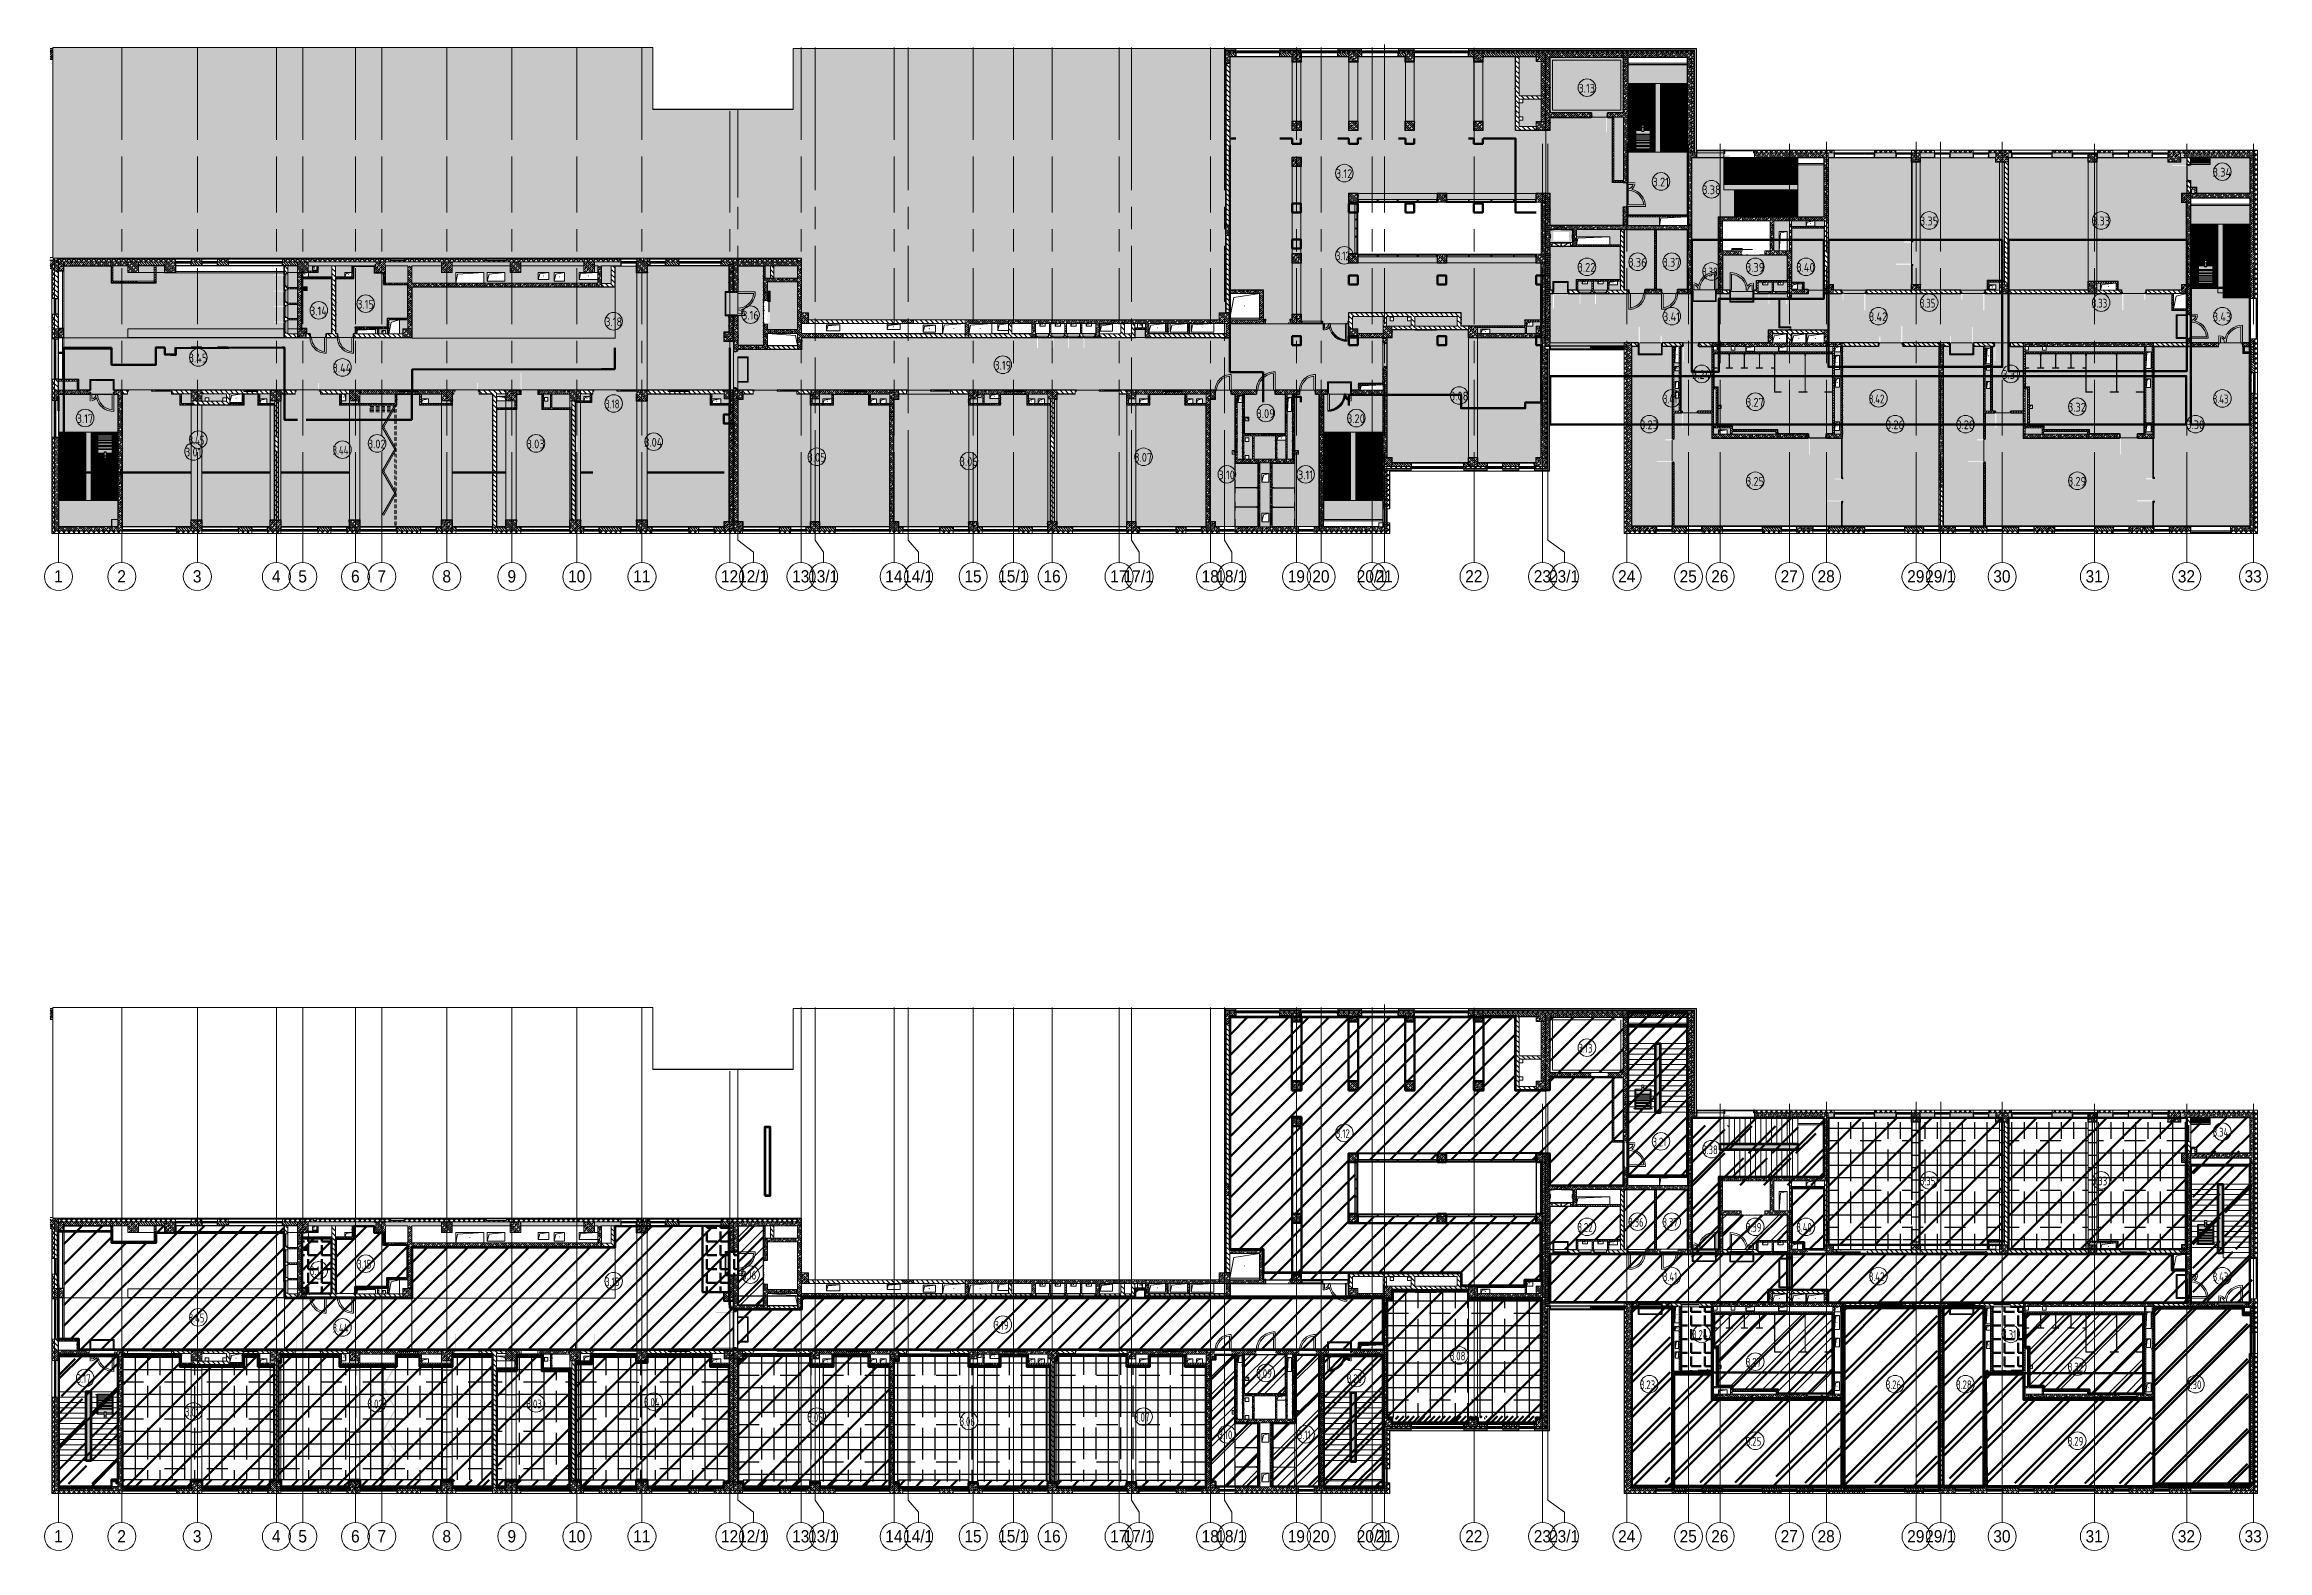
# Model space of a CAD drawing. Header units: millimetres. Extents: x -213547 to 415037, y -3642 to 106956.
# Drawn here: x 288537 to 415037, y -3506 to 82215 of the extents above; entities that cross this region are included whole.
import ezdxf

# ---------------------------------------------------------------- set-up
doc = ezdxf.new("R2010")
doc.units = ezdxf.units.MM
for name, pattern in [('200_ШТРИХ__ш1_п0_6_', [320, 200, -120]), ('Осевая', [6350, 1270, -952.5, 3175, -952.5]), ('Снесенные', [1428.75, 952.5, -476.25]), ('Штрих', [1270, 635, -635]), ('Штрих короткий', [600, 300, -300])]:
    doc.linetypes.add(name, pattern=pattern)
for name, color, linetype, lineweight in [('1)CF2', 3, 'Continuous', 30), ('10)FK4', 3, 'Continuous', 50), ('1005 Краска CF15.1', 3, 'Continuous', 50), ('1014 Краска CF1.3', 64, 'Continuous', 158), ('1017 Краска CF1.2', 70, 'Continuous', 50), ('1026 Краска CF15', 92, 'Continuous', 140), ('1136 Монтаж CF3', 5, 'Continuous', 50), ('1144 Монтаж CF7', 152, 'Continuous', 50), ('2)CF1', 5, 'Continuous', 30), ('947 Штук ЛК CF15.1', 3, 'Continuous', 50), ('950 Штук CF1 CF13 CF1.3', 3, 'Continuous', 50), ('953 СКБ ЛК CF15.1', 3, 'Continuous', 50), ('965 СКБ CF2', 5, 'Continuous', 50), ('A-AREA-BNDY', 7, 'Continuous', 5), ('A-AREA-IDEN', 7, 'Continuous', 9), ('A-DETL-2', 7, 'Continuous', 5), ('A-DOOR-2', 7, 'Continuous', 5), ('A-DOOR-FRAM-2', 7, 'Continuous', 5), ('A-FLOR', 7, 'Continuous', 9), ('A-GENM', 7, 'Continuous', 9), ('A-GENM-1', 7, 'Continuous', 20), ('A-GENM-2', 7, 'Штрих', 5), ('A-GLAZ', 7, 'Continuous', 9), ('A-GLAZ-1', 7, 'Continuous', 5), ('A-GLAZ-CURT', 7, 'Continuous', 9), ('A-GLAZ-CURT-1', 7, 'Continuous', 5), ('A-GLAZ-CURT-2', 7, 'Continuous', 20), ('A-GLAZ-CWMG', 7, 'Continuous', 9), ('A-GLAZ-CWMG-1', 7, 'Continuous', 20), ('A-WALL', 7, 'Continuous', 5), ('I-WALL', 7, 'Continuous', 5), ('M-EQPM-3', 7, 'Снесенные', 5), ('S-COLS', 7, 'Continuous', 9), ('S-COLS-1', 7, 'Continuous', 5), ('S-STRS', 7, 'Continuous', 9), ('Оси', 7, 'Continuous', 9), ('Оси-1', 7, 'Continuous', 20), ('Оси-2', 7, 'Осевая', 9)]:
    doc.layers.add(name, color=color, linetype=linetype, lineweight=lineweight)
doc.layers.add('3) CF3 монтаж', color=152, linetype='Continuous')
doc.layers.add('3) CF4 монтаж', color=104, linetype='Continuous')
for name, color, linetype, lineweight, true_color, transparency in [('A-AREA-PATT-3', 7, 'Continuous', 5, 0xe6fae8, 1), ('A-FLOR-1', 7, 'Continuous', 9, 0xeef6ff, 0.5), ('A-FLOR-PATT-1', 7, 'Continuous', 9, 0xeef6ff, 0.5)]:
    doc.layers.add(name, color=color, linetype=linetype, lineweight=lineweight, true_color=true_color, transparency=transparency)
for name, color, linetype, lineweight, true_color in [('A-DETL-GENF-3', 7, 'Continuous', 9, 0xc0c0c0), ('A-DOOR-1', 7, 'Continuous', 5, 0xc0c0c0), ('A-DOOR-3', 7, '200_ШТРИХ__ш1_п0_6_', 5, 0xc0c0c0), ('A-DOOR-4', 7, 'Continuous', 5, 0xd7dbdf), ('A-DOOR-7', 7, 'Штрих короткий', 5, 0xc0c0c0), ('A-DOOR-FRAM-1', 7, 'Continuous', 5, 0xc0c0c0), ('A-WALL-1', 9, 'Continuous', 5, 0x808080), ('A-WALL-FNSH-1', 9, 'Continuous', 5, 0x808080), ('M-EQPM-2', 7, 'Штрих', 5, 0xb2b2b2), ('M-EQPM-4', 7, 'Continuous', 9, 0x52e2e2), ('M-EQPM-6', 7, 'Continuous', 9, 0xd0d4d8), ('S-STRS-1', 7, 'Continuous', 9, 0xeef6ff)]:
    doc.layers.add(name, color=color, linetype=linetype, lineweight=lineweight, true_color=true_color)
doc.layers.get('A-DOOR-1').off()
doc.layers.get('M-EQPM-6').off()
doc.styles.add('Arial', font='arial.ttf', dxfattribs={"width": 0.9, "height": 700})
doc.styles.add('GOST Common', font='', dxfattribs={"width": 0.9, "height": 500})
doc.styles.get("Standard").update_dxf_attribs({"font": 'arial.ttf'})
doc.styles.add('СПДС', font='ГОСТ тип А.ttf', dxfattribs={"width": 0.9})
doc.styles.get('GOST Common').set_extended_font_data('GOST Common')
pattern_1 = [(45, (289227.4, 0), (-114.04925, 114.04925), []), (45, (289341.45, 0), (-114.04925, 114.04925), [201.612, -40.322, 6.706, -33.617])]
pattern_2 = [(135, (289227.4, 0), (-70.71068, -70.71068), [])]
pattern_3 = [(135, (289227.4, 0), (-141.42136, -141.42136), [])]
pattern_4 = [(45, (289227.4, 0), (-141.42136, 141.42136), []), (135, (289227.4, 0), (-141.42136, -141.42136), [])]
pattern_5 = [(45, (289227.4, 0), (-70.71068, 70.71068), [])]
pattern_6 = [(135, (1826.41, 164.685), (-14.14214, -14.14214), []), (225, (1826.41, 164.685), (14.14214, -14.14214), [])]
pattern_7 = [(45, (-296.384, 164.685), (-14.1421, 14.1421), []), (135, (-296.384, 164.685), (-14.1421, -14.1421), [])]
pattern_8 = [(135, (289227.4, 0), (-150.8683, -150.8683), [213.36, -35.56, 7.112, -35.56]), (135, (289227.4, 150.77), (-150.8683, -150.8683), []), (50, (289227.4, 0), (255.05767, -22.3145), [26.67, -293.37]), (355, (289227.4, 0), (-49.3404, 267.47914), [21.336, -234.696]), (100.451, (289248.66, -1.86), (205.71947, 245.16356), [22.666, -249.326]), (46.184, (289227.4, 71.12), (379.511, -58.86), [40.005, -440.055]), (96.636, (289259.03, 66.2), (332.3634, 346.3991), [33.999, -373.989]), (351.184, (289227.4, 71.12), (332.3669, 346.3953), [32.004, -352.044]), (21, (289262.96, 53.34), (212.26017, -143.17112), [26.67, -293.37]), (326, (289262.96, 53.34), (86.52236, 257.86323), [21.336, -234.696]), (71.451, (289280.65, 41.4), (298.78395, 114.6901), [22.666, -249.326]), (37.5, (289227.4, 0), (4.32385, 118.37751), [6.706, -225.146, 6.706, -231.546, -235.585]), (37.5, (289227.4, 0), (4.32385, 118.37751), [-470.103, 6.706, -228.879]), (7.5, (289227.4, 0), (93.54758, 140.2533), [6.706, -129.134, 6.706, -219.812, -89.789]), (7.5, (289227.4, 0), (93.54758, 140.2533), [-362.356, 6.706, -83.083]), (327.5, (289148.1, 0), (189.82734, -8.02019), [6.706, -82.194, 6.706, -270.662, -368.046]), (327.5, (289148.1, 0), (189.82734, -8.02019), [-366.268, 6.706, -361.34]), (317.5, (289112.54, 0), (207.38114, 35.59764), [6.706, -108.864, 6.706, -177.495, -261.366]), (317.5, (289112.54, 0), (207.38114, 35.59764), [-299.771, 6.706, -254.66])]
pattern_9 = [(135, (1826.41, 174.685), (-14.14214, -14.14214), []), (225, (1826.41, 174.685), (14.14214, -14.14214), [])]
pattern_10 = [(45, (-296.384, 174.685), (-14.1421, 14.1421), []), (135, (-296.384, 174.685), (-14.1421, -14.1421), [])]
pattern_11 = [(135, (1751.41, 174.685), (-14.14214, -14.14214), []), (225, (1751.41, 174.685), (14.14214, -14.14214), [])]
pattern_12 = [(45, (-371.384, 174.685), (-14.1421, 14.1421), []), (135, (-371.384, 174.685), (-14.1421, -14.1421), [])]
pattern_13 = [(45, (289227.4, 0), (-171.0739, 171.0739), []), (45, (289341.45, 0), (-171.0739, 171.0739), [])]
pattern_14 = [(135, (1776.41, 174.685), (-14.14214, -14.14214), []), (225, (1776.41, 174.685), (14.14214, -14.14214), [])]
pattern_15 = [(45, (-346.384, 174.685), (-14.1421, 14.1421), []), (135, (-346.384, 174.685), (-14.1421, -14.1421), [])]
pattern_16 = [(135, (1826.41, 104.685), (-14.14214, -14.14214), []), (225, (1826.41, 104.685), (14.14214, -14.14214), [])]
pattern_17 = [(45, (-296.384, 104.685), (-14.1421, 14.1421), []), (135, (-296.384, 104.685), (-14.1421, -14.1421), [])]
pattern_18 = [(135, (1576.41, 164.685), (-14.14214, -14.14214), []), (225, (1576.41, 164.685), (14.14214, -14.14214), [])]
pattern_19 = [(45, (-546.384, 164.685), (-14.1421, 14.1421), []), (135, (-546.384, 164.685), (-14.1421, -14.1421), [])]
pattern_20 = [(135, (1951.41, 164.685), (-14.14214, -14.14214), []), (225, (1951.41, 164.685), (14.14214, -14.14214), [])]
pattern_21 = [(45, (-171.384, 164.685), (-14.1421, 14.1421), []), (135, (-171.384, 164.685), (-14.1421, -14.1421), [])]
pattern_22 = [(135, (1951.41, 124.685), (-14.14214, -14.14214), []), (225, (1951.41, 124.685), (14.14214, -14.14214), [])]
pattern_23 = [(45, (-171.384, 124.685), (-14.1421, 14.1421), []), (135, (-171.384, 124.685), (-14.1421, -14.1421), [])]
pattern_24 = [(0, (289227.4, 0), (243.84, 60.96), [20.117, -162.763, 20.117, -162.763, -975.36]), (0, (289227.4, 0), (243.84, 60.96), [-365.76, 20.117, -345.643, 20.117, -162.763, -426.72]), (0, (289227.4, 0), (243.84, 60.96), [-914.4, 20.117, -101.803, 20.117, -284.683]), (120, (289318.84, 30.48), (-174.71291, 180.691634), [20.117, -162.763, 20.117, -162.763, -975.36]), (120, (289318.84, 30.48), (-174.71291, 180.691634), [-365.76, 20.117, -345.643, 20.117, -162.763, -426.72]), (120, (289318.84, 30.48), (-174.71291, 180.691634), [-914.4, 20.117, -101.803, 20.117, -284.683]), (240, (289349.32, 152.4), (-69.12709, -241.651634), [20.117, -162.763, 20.117, -162.763, -975.36]), (240, (289349.32, 152.4), (-69.12709, -241.651634), [-365.76, 20.117, -345.643, 20.117, -162.763, -426.72]), (240, (289349.32, 152.4), (-69.12709, -241.651634), [-914.4, 20.117, -101.803, 20.117, -284.683])]
pattern_25 = [(45, (289227.4, 0), (-212.132, 212.132), []), (135, (289227.4, 0), (-212.132, -212.132), [])]
pattern_26 = [(45, (289227.4, 1e-08), (-114.04925, 114.04925), []), (45, (289341.45, 1e-08), (-114.04925, 114.04925), [201.612, -40.322, 6.706, -33.617])]
pattern_27 = [(135, (289227.4, 1e-08), (-70.71068, -70.71068), [])]
pattern_28 = [(135, (289227.4, 1e-08), (-141.42136, -141.42136), [])]
pattern_29 = [(45, (289227.4, 1e-08), (-141.42136, 141.42136), []), (135, (289227.4, 1e-08), (-141.42136, -141.42136), [])]
pattern_30 = [(45, (289227.4, 1e-08), (-70.71068, 70.71068), [])]
pattern_31 = [(135, (289227.4, 1e-08), (-150.8683, -150.8683), [213.36, -35.56, 7.112, -35.56]), (135, (289227.4, 150.77), (-150.8683, -150.8683), []), (50, (289227.4, 1e-08), (255.05767, -22.3145), [26.67, -293.37]), (355, (289227.4, 1e-08), (-49.3404, 267.47914), [21.336, -234.696]), (100.451, (289248.66, -1.86), (205.71947, 245.16356), [22.666, -249.326]), (46.184, (289227.4, 71.12), (379.511, -58.86), [40.005, -440.055]), (96.636, (289259.03, 66.2), (332.3634, 346.3991), [33.999, -373.989]), (351.184, (289227.4, 71.12), (332.3669, 346.3953), [32.004, -352.044]), (21, (289262.96, 53.34), (212.26017, -143.17112), [26.67, -293.37]), (326, (289262.96, 53.34), (86.52236, 257.86323), [21.336, -234.696]), (71.451, (289280.65, 41.4), (298.78395, 114.6901), [22.666, -249.326]), (37.5, (289227.4, 1e-08), (4.32385, 118.37751), [6.706, -225.146, 6.706, -231.546, -235.585]), (37.5, (289227.4, 1e-08), (4.32385, 118.37751), [-470.103, 6.706, -228.879]), (7.5, (289227.4, 1e-08), (93.54758, 140.2533), [6.706, -129.134, 6.706, -219.812, -89.789]), (7.5, (289227.4, 1e-08), (93.54758, 140.2533), [-362.356, 6.706, -83.083]), (327.5, (289148.1, 1e-08), (189.82734, -8.02019), [6.706, -82.194, 6.706, -270.662, -368.046]), (327.5, (289148.1, 1e-08), (189.82734, -8.02019), [-366.268, 6.706, -361.34]), (317.5, (289112.54, 1e-08), (207.38114, 35.59764), [6.706, -108.864, 6.706, -177.495, -261.366]), (317.5, (289112.54, 1e-08), (207.38114, 35.59764), [-299.771, 6.706, -254.66])]
pattern_32 = [(45, (289227.4, 1e-08), (-171.0739, 171.0739), []), (45, (289341.45, 1e-08), (-171.0739, 171.0739), [])]
pattern_33 = [(0, (289227.4, 1e-08), (243.84, 60.96), [20.117, -162.763, 20.117, -162.763, -975.36]), (0, (289227.4, 1e-08), (243.84, 60.96), [-365.76, 20.117, -345.643, 20.117, -162.763, -426.72]), (0, (289227.4, 1e-08), (243.84, 60.96), [-914.4, 20.117, -101.803, 20.117, -284.683]), (120, (289318.84, 30.48), (-174.71291, 180.691634), [20.117, -162.763, 20.117, -162.763, -975.36]), (120, (289318.84, 30.48), (-174.71291, 180.691634), [-365.76, 20.117, -345.643, 20.117, -162.763, -426.72]), (120, (289318.84, 30.48), (-174.71291, 180.691634), [-914.4, 20.117, -101.803, 20.117, -284.683]), (240, (289349.32, 152.4), (-69.12709, -241.651634), [20.117, -162.763, 20.117, -162.763, -975.36]), (240, (289349.32, 152.4), (-69.12709, -241.651634), [-365.76, 20.117, -345.643, 20.117, -162.763, -426.72]), (240, (289349.32, 152.4), (-69.12709, -241.651634), [-914.4, 20.117, -101.803, 20.117, -284.683])]
pattern_34 = [(45, (289227.4, 1e-08), (-212.132, 212.132), []), (135, (289227.4, 1e-08), (-212.132, -212.132), [])]
pattern_35 = [(45, (140362.36, 0), (-148.17423, 148.17423), [])]
pattern_36 = [(45, (289014.6, 159.1), (-996.808, 996.808), [])]
pattern_37 = [(45, (289104.8, 419), (-996.808, 996.808), [])]
pattern_38 = [(45, (140454.3, 1e-08), (-493.914, 493.914), [])]
pattern_39 = [(45, (140454.3, 3e-08), (-493.914, 493.914), [])]
pattern_40 = [(45, (0, -20), (-493.9141, 493.9141), [])]
pattern_41 = [(45, (140454.3, 21), (-493.914, 493.914), [])]
pattern_42 = [(45, (270528, -37157.4), (-498.404, 498.404), [])]
pattern_43 = [(45, (282807, -37009.8), (-498.4042, 498.4042), [])]
pattern_44 = [(90, (242959.15, -60157.7), (-704.85, 0), []), (180, (242959.15, -60157.7), (-6e-14, -704.85), [])]
pattern_45 = [(90, (251110.5, -64711.7), (-704.85, 0), []), (180, (251110.5, -64711.7), (-6e-14, -704.85), [])]
pattern_46 = [(90, (179170.44, -53471.66), (-704.85, 0), []), (180, (179170.44, -53471.66), (-6e-14, -704.85), [])]
pattern_47 = [(90, (259033.05, 18764.8), (-704.85, 0), []), (180, (259033.05, 18764.8), (-6e-14, -704.85), [])]
pattern_48 = [(90, (280325.64, -16942.96), (-704.85, 0), []), (180, (280325.64, -16942.96), (-6e-14, -704.85), [])]
pattern_49 = [(45, (106.3, 601.3), (-673.5192, 673.5192), [])]
pattern_50 = [(45, (-17310, -17619), (-498.4042, 498.4042), [])]
pattern_51 = [(0, (0, 0), (0, 782.32), [568.96, -213.36]), (90, (0, 0), (-782.32, 5e-14), [568.96, -213.36])]
pattern_52 = [(0, (0, 0), (0, 775.335), [563.88, -211.455]), (90, (0, 0), (-775.335, 5e-14), [563.88, -211.455])]

msp = doc.modelspace()

# ---------------------------------------------------------------- texts
at = {"char_height": 333, "attachment_point": 1}
for insert in [(388735.4, 9375.6), (406456.9, 9539), (381847.8, 8067), (399502.9, 7970.5), (359787.4, 7105.5), (384527.6, 6425.3), (402071.4, 6490), (406105, 6197), (355476.5, 861), (359138.7, 982.1)]:
    msp.add_mtext_dynamic_manual_height_columns('\\pxt19; ', width=189.268, gutter_width=912.9, heights=[2.55], dxfattribs=dict(at, insert=insert))
at = {"layer": 'A-AREA-IDEN', "char_height": 500, "attachment_point": 1, "style": 'СПДС'}
for s, insert, width in [('3.12', (362023.5, 70432.1), 1212.151), ('3.38', (382867.4, 69512.9), 1327.594), ('3.35', (395254.8, 67738), 1327.594), ('3.33', (405041.2, 67738), 1327.594), ('3.18', (320443.6, 61998.8), 1212.151), ('3.41', (380635.4, 62289.5), 1255.443), ('3.42', (392351.4, 62289.5), 1370.886), ('3.43', (411921.4, 62284.5), 1370.886), ('3.45', (296743.4, 59939.9), 1370.886), ('3.44', (304929.4, 59370.4), 1414.177), ('3.13', (375824.1, 25333.1), 1212.151), ('3.12', (362023.5, 20473.6), 1212.151), ('3.34', (411916.4, 20554.4), 1370.886), ('3.21', (380039.2, 19998.9), 1212.151), ('3.38', (382867.4, 19554.4), 1327.594), ('3.35', (395254.8, 17779.5), 1327.594), ('3.33', (405041.2, 17779.5), 1327.594), ('3.36', (378661.7, 15426.7), 1327.594), ('3.37', (380605.7, 15426.7), 1327.594), ('3.22', (375776.4, 15137.8), 1327.594), ('3.39', (385356.5, 15137.8), 1327.594), ('3.40', (388223.8, 15137.8), 1370.886), ('3.14', (303646.1, 12662.7), 1255.443), ('3.15', (306330.9, 13040.3), 1212.151), ('3.18', (320443.6, 12040.3), 1212.151), ('3.16', (328232.7, 12416.1), 1212.151), ('3.41', (380635.4, 12331), 1255.443), ('3.42', (392351.4, 12331), 1370.886), ('3.43', (411921.4, 12326), 1370.886), ('3.45', (296743.4, 9981.4), 1370.886), ('3.44', (304929.4, 9411.9), 1414.177), ('3.19', (342589.7, 9566.4), 1212.151), ('3.24', (382289.4, 9042.4), 1370.886), ('3.31', (399942.9, 9042.4), 1212.151), ('3.08', (368511.7, 7815.7), 1327.594), ('3.17', (290367.7, 6531.7), 1212.151), ('3.09', (357503.6, 6815.7), 1327.594), ('3.20', (362655.2, 6530.2), 1327.594), ('3.27', (385356.5, 7460.4), 1327.594), ('3.32', (403679.1, 7180.9), 1327.594), ('3.02', (306934.5, 5088.3), 1327.594), ('3.03', (315972.1, 5088.3), 1327.594), ('3.04', (322657.6, 5184.3), 1370.886), ('3.23', (379326.1, 6180.9), 1327.594), ('3.26', (393318.8, 6180.9), 1327.594), ('3.28', (397322.6, 6180.9), 1327.594), ('3.30', (410407.2, 6180.9), 1327.594), ('3.01', (296533.4, 4626.9), 1212.151), ('3.05', (331957.5, 4328.4), 1327.594), ('3.06', (340615.1, 4088.3), 1327.594), ('3.07', (350547.7, 4328.4), 1327.594), ('3.10', (355338.5, 3328.4), 1212.151), ('3.11', (359865.3, 3328.4), 1096.708), ('3.25', (385356.5, 2961.3), 1327.594), ('3.29', (403679.1, 2961.3), 1327.594)]:
    msp.add_mtext(s, dxfattribs=dict(at, insert=insert, width=width))
at = {"layer": 'Оси', "char_height": 700, "attachment_point": 1, "style": 'Arial'}
for s, insert, width in [('\\fArial|b0|i0|c204|p34|;\\W.9;1', (289082.4, -2345), 606.076), ('\\fArial|b0|i0|c204|p34|;\\W.9;2', (292682.4, -2345), 606.076), ('\\fArial|b0|i0|c204|p34|;\\W.9;3', (296982.4, -2345), 606.076), ('\\fArial|b0|i0|c204|p34|;\\W.9;4', (301482.4, -2345), 606.076), ('\\fArial|b0|i0|c204|p34|;\\W.9;5', (302982.4, -2345), 606.076), ('\\fArial|b0|i0|c204|p34|;\\W.9;6', (305982.4, -2345), 606.076), ('\\fArial|b0|i0|c204|p34|;\\W.9;7', (307482.4, -2345), 606.076), ('\\fArial|b0|i0|c204|p34|;\\W.9;8', (311182.4, -2345), 606.076), ('\\fArial|b0|i0|c204|p34|;\\W.9;9', (314882.4, -2345), 606.076), ('10', (318332.2, -2345), 1212.151), ('11', (322032.2, -2345), 1212.151), ('12', (327032.2, -2345), 1212.151), ('12/1', (328006.7, -2345), 2121.265), ('13', (331082.2, -2345), 1212.151), ('13/1', (331991.2, -2345), 2121.265), ('14', (336382.2, -2345), 1212.151), ('14/1', (337396.8, -2345), 2121.265), ('15', (340882.2, -2345), 1212.151), ('15/1', (342806.9, -2345), 2121.265), ('16', (345382.2, -2345), 1212.151), ('17', (349182.2, -2345), 1212.151), ('17/1', (349943.8, -2345), 2121.265), ('18', (354382.2, -2345), 1212.151), ('18/1', (355220.4, -2345), 2121.265), ('19', (359282.2, -2345), 1212.151), ('20', (360682.2, -2345), 1212.151), ('20/1', (363206.9, -2345), 2121.265), ('21', (364282.2, -2345), 1212.151), ('22', (369382.2, -2345), 1212.151), ('23', (373282.2, -2345), 1212.151), ('23/1', (374151.4, -2345), 2121.265), ('24', (378082.2, -2345), 1212.151), ('25', (381582.2, -2345), 1212.151), ('26', (383382.2, -2345), 1212.151), ('27', (387332.2, -2345), 1212.151), ('28', (389432.2, -2345), 1212.151), ('29', (394532.2, -2345), 1212.151), ('29/1', (395556.9, -2345), 2121.265), ('30', (399432.2, -2345), 1212.151), ('31', (404682.2, -2345), 1212.151), ('32', (409932.2, -2345), 1212.151), ('33', (413732.2, -2345), 1212.151)]:
    msp.add_mtext(s, dxfattribs=dict(at, insert=insert, width=width))

# ---------------------------------------------------------------- blocks, each defined once
blk = doc.blocks.new('BSC_Колонна _Прямоугольная - 600х600-23286269-Объем проектирования 3 этажа')
at = {"layer": 'S-COLS-1'}
h = blk.add_hatch(dxfattribs=at)
h.set_pattern_fill('FP_3', color=256, style=0, pattern_type=2)
h.set_pattern_definition([(45, (-29509.74, -7600), (-114.04925, 114.04925), []), (45, (-29395.7, -7600), (-114.04925, 114.04925), [201.613, -40.323, 6.706, -33.617])])
h.paths.add_polyline_path([(-300, -300), (300, -300), (300, 300), (-300, 300), (-300, -1)])
for p, q in [((300, 300), (-300, 300)), ((-300, 300), (-300, -300)), ((300, -300), (300, 300)), ((-300, -300), (300, -300))]:
    blk.add_line(p, q, dxfattribs=at)
blk = doc.blocks.new('BSC_Колонна _Прямоугольная - 500х500-23286270-Объем проектирования 3 этажа')
at = {"layer": 'S-COLS-1'}
h = blk.add_hatch(dxfattribs=at)
h.set_pattern_fill('FP_4', color=256, style=0, pattern_type=2)
h.set_pattern_definition([(45, (-38790, -7650), (-114.04925, 114.04925), []), (45, (-38675.95, -7650), (-114.04925, 114.04925), [201.613, -40.323, 6.706, -33.617])])
h.paths.add_polyline_path([(-30, -250), (250, -249), (250, 250), (-250, 250), (-250, -250), (-44, -250)])
for p, q in [((250, 250), (-250, 250)), ((-250, 250), (-250, -250)), ((250, -250), (250, 250)), ((-250, -250), (250, -250))]:
    blk.add_line(p, q, dxfattribs=at)
blk = doc.blocks.new('BSC_Колонна _Прямоугольная - 500х500-V512-Объем проектирования 3 этажа')
at = {"layer": 'S-COLS-1'}
h = blk.add_hatch(dxfattribs=at)
h.set_pattern_fill('FP_5', color=256, style=0, pattern_type=2)
h.set_pattern_definition([(45, (-43160, -7650), (-114.04925, 114.04925), []), (45, (-43045.95, -7650), (-114.04925, 114.04925), [201.613, -40.323, 6.706, -33.617])])
h.paths.add_polyline_path([(-250, -250), (250, -250), (250, 250), (-250, 250)])
for p, q in [((250, 250), (-250, 250)), ((-250, 250), (-250, -250)), ((250, -250), (250, 250)), ((-250, -250), (250, -250))]:
    blk.add_line(p, q, dxfattribs=at)
blk = doc.blocks.new('BSC_Колонна _Прямоугольная - 500х500-V513-Объем проектирования 3 этажа')
at = {"layer": 'S-COLS-1'}
h = blk.add_hatch(dxfattribs=at)
h.set_pattern_fill('FP_6', color=256, style=0, pattern_type=2)
h.set_pattern_definition([(45, (-47660, -7650), (-114.04925, 114.04925), []), (45, (-47545.95, -7650), (-114.04925, 114.04925), [201.613, -40.323, 6.706, -33.617])])
h.paths.add_polyline_path([(-30, -250), (250, -250), (250, 250), (-250, 250), (-250, -250), (-168, -250)])
for p, q in [((250, 250), (-250, 250)), ((-250, 250), (-250, -250)), ((250, -250), (250, 250)), ((-250, -250), (250, -250))]:
    blk.add_line(p, q, dxfattribs=at)
blk = doc.blocks.new('BSC_Колонна _Прямоугольная - 500х500-V514-Объем проектирования 3 этажа')
at = {"layer": 'S-COLS-1'}
h = blk.add_hatch(dxfattribs=at)
h.set_pattern_fill('FP_7', color=256, style=0, pattern_type=2)
h.set_pattern_definition([(45, (-52160, -7650), (-114.04925, 114.04925), []), (45, (-52045.95, -7650), (-114.04925, 114.04925), [201.613, -40.323, 6.706, -33.617])])
h.paths.add_polyline_path([(250, -250), (250, 250), (-250, 250), (-250, -250)])
for p, q in [((250, 250), (-250, 250)), ((-250, 250), (-250, -250)), ((250, -250), (250, 250)), ((-250, -250), (250, -250))]:
    blk.add_line(p, q, dxfattribs=at)
blk = doc.blocks.new('BSC_Колонна _Прямоугольная - 500х500-V515-Объем проектирования 3 этажа')
at = {"layer": 'S-COLS-1'}
h = blk.add_hatch(dxfattribs=at)
h.set_pattern_fill('FP_8', color=256, style=0, pattern_type=2)
h.set_pattern_definition([(45, (-61160, -7650), (-114.04925, 114.04925), []), (45, (-61045.95, -7650), (-114.04925, 114.04925), [201.613, -40.323, 6.706, -33.617])])
h.paths.add_polyline_path([(250, -250), (250, 250), (-250, 250), (-250, -250)])
for p, q in [((250, 250), (-250, 250)), ((-250, 250), (-250, -250)), ((250, -250), (250, 250)), ((-250, -250), (250, -250))]:
    blk.add_line(p, q, dxfattribs=at)
blk = doc.blocks.new('BSC_Колонна _Прямоугольная - 600х600-V516-Объем проектирования 3 этажа')
at = {"layer": 'S-COLS-1'}
h = blk.add_hatch(dxfattribs=at)
h.set_pattern_fill('FP_9', color=256, style=0, pattern_type=2)
h.set_pattern_definition([(45, (-25860, -200), (-114.0493, 114.0493), []), (45, (-25745.95, -200), (-114.0493, 114.0493), [201.613, -40.323, 6.706, -33.617])])
h.paths.add_polyline_path([(-123, -300), (300, -300), (300, 300), (-300, 300), (-300, -300)])
for p, q in [((300, 300), (-300, 300)), ((-300, 300), (-300, -300)), ((300, -300), (300, 300)), ((-300, -300), (300, -300))]:
    blk.add_line(p, q, dxfattribs=at)
blk = doc.blocks.new('BSC_Колонна _Прямоугольная - 600х600-V517-Объем проектирования 3 этажа')
at = {"layer": 'S-COLS-1'}
h = blk.add_hatch(dxfattribs=at)
h.set_pattern_fill('FP_10', color=256, style=0, pattern_type=2)
h.set_pattern_definition([(45, (-29509.74, -200), (-114.04925, 114.04925), []), (45, (-29395.7, -200), (-114.04925, 114.04925), [201.613, -40.323, 6.706, -33.617])])
h.paths.add_polyline_path([(-300, -300), (300, -300), (300, 300), (-300, 300), (-300, -215)])
for p, q in [((300, 300), (-300, 300)), ((-300, 300), (-300, -300)), ((300, -300), (300, 300)), ((-300, -300), (300, -300))]:
    blk.add_line(p, q, dxfattribs=at)
blk = doc.blocks.new('BSC_Колонна _Прямоугольная - 500х500-V518-Объем проектирования 3 этажа')
at = {"layer": 'S-COLS-1'}
h = blk.add_hatch(dxfattribs=at)
h.set_pattern_fill('FP_11', color=256, style=0, pattern_type=2)
h.set_pattern_definition([(45, (-38790, -150), (-114.04925, 114.04925), []), (45, (-38675.95, -150), (-114.04925, 114.04925), [201.613, -40.323, 6.706, -33.617])])
h.paths.add_polyline_path([(202, -250), (250, -250), (250, 250), (-250, 250), (-250, -250), (0, -250)])
for p, q in [((250, 250), (-250, 250)), ((-250, 250), (-250, -250)), ((250, -250), (250, 250)), ((-250, -250), (250, -250))]:
    blk.add_line(p, q, dxfattribs=at)
blk = doc.blocks.new('BSC_Колонна _Прямоугольная - 500х500-V519-Объем проектирования 3 этажа')
at = {"layer": 'S-COLS-1'}
h = blk.add_hatch(dxfattribs=at)
h.set_pattern_fill('FP_12', color=256, style=0, pattern_type=2)
h.set_pattern_definition([(45, (-43160, -150), (-114.04925, 114.04925), []), (45, (-43045.95, -150), (-114.04925, 114.04925), [201.613, -40.323, 6.706, -33.617])])
h.paths.add_polyline_path([(-19, -250), (250, -250), (250, 250), (-250, 250), (-250, -250)])
for p, q in [((250, 250), (-250, 250)), ((-250, 250), (-250, -250)), ((250, -250), (250, 250)), ((-250, -250), (250, -250))]:
    blk.add_line(p, q, dxfattribs=at)
blk = doc.blocks.new('BSC_Колонна _Прямоугольная - 500х500-V520-Объем проектирования 3 этажа')
at = {"layer": 'S-COLS-1'}
h = blk.add_hatch(dxfattribs=at)
h.set_pattern_fill('FP_13', color=256, style=0, pattern_type=2)
h.set_pattern_definition([(45, (-47660, -150), (-114.04925, 114.04925), []), (45, (-47545.95, -150), (-114.04925, 114.04925), [201.613, -40.323, 6.706, -33.617])])
h.paths.add_polyline_path([(250, -250), (250, 250), (-250, 250), (-250, -250), (-168, -250)])
for p, q in [((250, 250), (-250, 250)), ((-250, 250), (-250, -250)), ((250, -250), (250, 250)), ((-250, -250), (250, -250))]:
    blk.add_line(p, q, dxfattribs=at)
blk = doc.blocks.new('BSC_Колонна _Прямоугольная - 500х500-V521-Объем проектирования 3 этажа')
at = {"layer": 'S-COLS-1'}
h = blk.add_hatch(dxfattribs=at)
h.set_pattern_fill('FP_14', color=256, style=0, pattern_type=2)
h.set_pattern_definition([(45, (-52160, -150), (-114.04925, 114.04925), []), (45, (-52045.95, -150), (-114.04925, 114.04925), [201.613, -40.323, 6.706, -33.617])])
h.paths.add_polyline_path([(-250, -250), (250, -250), (250, 250), (-250, 250), (-250, -50)])
for p, q in [((250, 250), (-250, 250)), ((-250, 250), (-250, -250)), ((250, -250), (250, 250)), ((-250, -250), (250, -250))]:
    blk.add_line(p, q, dxfattribs=at)
blk = doc.blocks.new('BSC_Колонна _Прямоугольная - 500х500-V522-Объем проектирования 3 этажа')
at = {"layer": 'S-COLS-1'}
h = blk.add_hatch(dxfattribs=at)
h.set_pattern_fill('FP_15', color=256, style=0, pattern_type=2)
h.set_pattern_definition([(45, (-61160, -150), (-114.04925, 114.04925), []), (45, (-61045.95, -150), (-114.04925, 114.04925), [201.613, -40.323, 6.706, -33.617])])
h.paths.add_polyline_path([(250, -250), (250, 250), (-250, 250), (-250, -250)])
for p, q in [((250, 250), (-250, 250)), ((-250, 250), (-250, -250)), ((250, -250), (250, 250)), ((-250, -250), (250, -250))]:
    blk.add_line(p, q, dxfattribs=at)
blk = doc.blocks.new('BSC_Колонна _Прямоугольная - 500х500-V523-Объем проектирования 3 этажа')
at = {"layer": 'S-COLS-1'}
h = blk.add_hatch(dxfattribs=at)
h.set_pattern_fill('FP_16', color=256, style=0, pattern_type=2)
h.set_pattern_definition([(45, (-65660, -150), (-114.04925, 114.04925), []), (45, (-65545.95, -150), (-114.04925, 114.04925), [201.613, -40.323, 6.706, -33.617])])
h.paths.add_polyline_path([(-219, -250), (250, -250), (250, 250), (-250, 250), (-250, -250)])
for p, q in [((250, 250), (-250, 250)), ((-250, 250), (-250, -250)), ((250, -250), (250, 250)), ((-250, -250), (250, -250))]:
    blk.add_line(p, q, dxfattribs=at)
blk = doc.blocks.new('BSC_Колонна _Прямоугольная - 500х500-V524-Объем проектирования 3 этажа')
at = {"layer": 'S-COLS-1'}
h = blk.add_hatch(dxfattribs=at)
h.set_pattern_fill('FP_17', color=256, style=0, pattern_type=2)
h.set_pattern_definition([(45, (-75730, -3800), (-114.04925, 114.04925), []), (45, (-75615.95, -3800), (-114.04925, 114.04925), [201.613, -40.323, 6.706, -33.617])])
h.paths.add_polyline_path([(-30, -250), (250, -250), (250, 250), (-250, 250), (-250, -250), (-43, -250)])
for p, q in [((250, 250), (-250, 250)), ((-250, 250), (-250, -250)), ((250, -250), (250, 250)), ((-250, -250), (250, -250))]:
    blk.add_line(p, q, dxfattribs=at)
blk = doc.blocks.new('BSC_Колонна _Прямоугольная - 500х500-V525-Объем проектирования 3 этажа')
at = {"layer": 'S-COLS-1'}
h = blk.add_hatch(dxfattribs=at)
h.set_pattern_fill('FP_18', color=256, style=0, pattern_type=2)
h.set_pattern_definition([(45, (-80600, -3800), (-114.04925, 114.04925), []), (45, (-80485.95, -3800), (-114.04925, 114.04925), [201.613, -40.323, 6.706, -33.617])])
h.paths.add_polyline_path([(-250, -250), (250, -250), (250, 250), (-250, 250), (-250, -180)])
for p, q in [((250, 250), (-250, 250)), ((-250, 250), (-250, -250)), ((250, -250), (250, 250)), ((-250, -250), (250, -250))]:
    blk.add_line(p, q, dxfattribs=at)
blk = doc.blocks.new('BSC_Колонна _Прямоугольная - 500х500-V526-Объем проектирования 3 этажа')
at = {"layer": 'S-COLS-1'}
h = blk.add_hatch(dxfattribs=at)
h.set_pattern_fill('FP_19', color=256, style=0, pattern_type=2)
h.set_pattern_definition([(45, (-65660, -7650), (-114.04925, 114.04925), []), (45, (-65545.95, -7650), (-114.04925, 114.04925), [201.613, -40.323, 6.706, -33.617])])
h.paths.add_polyline_path([(250, -250), (250, 22), (220, 22), (220, 30), (250, 30), (250, 250), (-250, 250), (-250, -250), (-10, -250)])
for p, q in [((220, 250), (-250, 250)), ((-250, 250), (-250, -250)), ((250, -250), (250, 22)), ((-250, -250), (250, -250))]:
    blk.add_line(p, q, dxfattribs=at)
blk = doc.blocks.new('BSC_Колонна _Прямоугольная - 600х600-23205240-Объем проектирования 3 этажа')
at = {"layer": 'S-COLS-1'}
h = blk.add_hatch(dxfattribs=at)
h.set_pattern_fill('FP_20', color=256, style=0, pattern_type=2)
h.set_pattern_definition([(45, (-66460, -12000), (-114.04925, 114.04925), []), (45, (-66345.95, -12000), (-114.04925, 114.04925), [201.613, -40.323, 6.706, -33.617])])
h.paths.add_polyline_path([(100, -300), (300, -300), (300, 300), (-300, 300), (-300, -300)])
for p, q in [((300, 300), (60, 300)), ((300, -300), (300, 300)), ((-300, -100), (-300, -300)), ((-300, -300), (300, -300))]:
    blk.add_line(p, q, dxfattribs=at)
blk = doc.blocks.new('BSC_Колонна _Прямоугольная - 600х600-V527-Объем проектирования 3 этажа')
at = {"layer": 'S-COLS-1'}
h = blk.add_hatch(dxfattribs=at)
h.set_pattern_fill('FP_25', color=256, style=0, pattern_type=2)
h.set_pattern_definition([(45, (-14010, -14900), (-114.0493, 114.0493), []), (45, (-13895.95, -14900), (-114.0493, 114.0493), [201.612, -40.322, 6.706, -33.617])])
h.paths.add_polyline_path([(-239, -300), (300, -300), (300, 300), (-300, 300), (-300, -300)])
for p, q in [((300, 300), (-300, 300)), ((-300, 300), (-300, -300)), ((300, -300), (300, 300)), ((-300, -300), (300, -300))]:
    blk.add_line(p, q, dxfattribs=at)
blk = doc.blocks.new('BSC_Колонна _Прямоугольная - 600х600-V528-Объем проектирования 3 этажа')
at = {"layer": 'S-COLS-1'}
h = blk.add_hatch(dxfattribs=at)
h.set_pattern_fill('FP_28', color=256, style=0, pattern_type=2)
h.set_pattern_definition([(45, (-25860, -7600), (-114.0493, 114.0493), []), (45, (-25745.95, -7600), (-114.0493, 114.0493), [201.613, -40.323, 6.706, -33.617])])
h.paths.add_polyline_path([(-300, -300), (300, -300), (300, 300), (-300, 300), (-300, -297)])
for p, q in [((300, 300), (-300, 300)), ((-300, 300), (-300, -300)), ((300, -300), (300, 300)), ((-300, -300), (300, -300))]:
    blk.add_line(p, q, dxfattribs=at)
blk = doc.blocks.new('BSC_Колонна _Прямоугольная - 600х600-V529-Объем проектирования 3 этажа')
at = {"layer": 'S-COLS-1'}
h = blk.add_hatch(dxfattribs=at)
h.set_pattern_fill('FP_30', color=256, style=0, pattern_type=2)
h.set_pattern_definition([(45, (-26110, -14900), (-114.04925, 114.04925), []), (45, (-25995.95, -14900), (-114.04925, 114.04925), [201.613, -40.323, 6.706, -33.617])])
h.paths.add_polyline_path([(300, -300), (300, 300), (-300, 300), (-300, -300)])
for p, q in [((300, 300), (-300, 300)), ((-300, 300), (-300, -300)), ((300, -300), (300, 300)), ((-300, -300), (300, -300))]:
    blk.add_line(p, q, dxfattribs=at)
blk = doc.blocks.new('BSC_Колонна _Прямоугольная - 600х600-V530-Объем проектирования 3 этажа')
at = {"layer": 'S-COLS-1'}
h = blk.add_hatch(dxfattribs=at)
h.set_pattern_fill('FP_31', color=256, style=0, pattern_type=2)
h.set_pattern_definition([(45, (-66460, -17000), (-114.04925, 114.04925), []), (45, (-66345.95, -17000), (-114.04925, 114.04925), [201.613, -40.323, 6.706, -33.617])])
h.paths.add_polyline_path([(300, -300), (300, 300), (60, 300), (60, -300), (252, -300)])
for p, q in [((300, 300), (60, 300)), ((300, -300), (300, 300)), ((60, -300), (300, -300))]:
    blk.add_line(p, q, dxfattribs=at)
blk = doc.blocks.new('BSC_Колонна _Прямоугольная - 500х500-23287078-Объем проектирования 3 этажа')
at = {"layer": 'S-COLS-1'}
h = blk.add_hatch(dxfattribs=at)
h.set_pattern_fill('FP_32', color=256, style=0, pattern_type=2)
h.set_pattern_definition([(45, (-84450, -22950), (-114.04925, 114.04925), []), (45, (-84335.95, -22950), (-114.04925, 114.04925), [201.613, -40.323, 6.706, -33.617])])
h.paths.add_polyline_path([(250, -250), (250, 250), (-250, 250), (-250, -250), (30, -250)])
for p, q in [((250, 250), (-250, 250)), ((-250, 250), (-250, -250)), ((250, -250), (250, 250)), ((-250, -250), (250, -250))]:
    blk.add_line(p, q, dxfattribs=at)
blk = doc.blocks.new('110_Дверь_СКБ_2Ст - Д-1_л_Лестничная клетка EIS60 2-32142534-Объем проектирования 3 этажа')
at = {"layer": 'A-DOOR-FRAM-1'}
for p, q in [((-672, 118), (-742, 118)), ((-742, 118), (-742, 110)), ((-742, 110), (-672, 110)), ((-638, 110), (-688, 110)), ((-688, 110), (-688, 30)), ((-688, 30), (-628, 30)), ((-672, 30), (-688, 30)), ((-688, 30), (-688, -110)), ((-672, 110), (-672, 118)), ((-672, -110), (-672, 30)), ((-638, 60), (-638, 110)), ((-628, 60), (-638, 60)), ((-628, 30), (-628, 60)), ((662, 60), (652, 60)), ((652, 60), (652, 30)), ((652, 30), (712, 30)), ((662, 110), (662, 60)), ((712, 110), (662, 110)), ((768, 118), (698, 118)), ((698, 118), (698, 110)), ((698, 110), (768, 110)), ((712, 30), (698, 30)), ((698, 30), (698, -110)), ((712, 30), (712, 110)), ((712, -110), (712, 30)), ((768, 110), (768, 118)), ((-672, -110), (-742, -110)), ((-742, -110), (-742, -118)), ((-742, -118), (-672, -118)), ((-688, -110), (-672, -110)), ((-672, -118), (-672, -110)), ((698, -110), (712, -110)), ((768, -110), (698, -110)), ((698, -110), (698, -118)), ((698, -118), (768, -118)), ((768, -118), (768, -110))]:
    blk.add_line(p, q, dxfattribs=at)
blk = doc.blocks.new('110_Дверь_СКБ_1Ст_Внутренняя1 - Д-8 950x2100h_охрана-31784688-Объем проектирования 3 этажа')
at = {"layer": 'A-DOOR-2'}
h = blk.add_hatch(dxfattribs=at)
h.set_pattern_fill('FP_33', color=256, style=0, pattern_type=2)
h.set_pattern_definition(pattern_6)
h.paths.add_polyline_path([(462, 100), (462, -100), (487, -100), (487, 100)])
at = {"layer": 'A-DOOR-FRAM-2'}
h = blk.add_hatch(dxfattribs=at)
h.set_pattern_fill('FP_34', color=256, style=0, pattern_type=2)
h.set_pattern_definition(pattern_7)
h.paths.add_polyline_path([(-438, 100), (-463, 100), (-463, -100), (-438, -99), (-438, 94)])
at = {"layer": 'A-DOOR-FRAM-1'}
for p, q in [((-423, 108), (-493, 108)), ((-493, 108), (-493, 100)), ((-493, 100), (-423, 100)), ((-438, 100), (-463, 100)), ((-463, 100), (-463, -100)), ((-413, 100), (-438, 100)), ((-438, 100), (-438, 20)), ((-438, -100), (-438, 100)), ((-423, 100), (-438, 100)), ((-438, 100), (-438, 99)), ((-438, 99), (-423, 99)), ((-438, 20), (-403, 20)), ((-423, 20), (-438, 20)), ((-438, 20), (-438, -100)), ((-423, 100), (-423, 108)), ((-423, 99), (-423, 100)), ((-423, -100), (-423, 20)), ((-413, 60), (-413, 100)), ((-403, 60), (-413, 60)), ((-403, 20), (-403, 60)), ((437, 60), (427, 60)), ((427, 60), (427, 20)), ((427, 20), (462, 20)), ((437, 100), (437, 60)), ((462, 100), (437, 100)), ((517, 108), (447, 108)), ((447, 108), (447, 100)), ((462, 100), (447, 100)), ((447, 100), (447, 99)), ((447, 100), (517, 100)), ((447, 99), (462, 99)), ((462, 20), (447, 20)), ((447, 20), (447, -100)), ((462, 20), (462, 100)), ((487, 100), (462, 100)), ((462, 100), (462, -100)), ((462, 99), (462, 100)), ((462, -100), (462, 20)), ((487, -100), (487, 100)), ((517, 100), (517, 108)), ((-423, -100), (-493, -100)), ((-493, -100), (-493, -108)), ((-493, -108), (-423, -108)), ((-463, -100), (-438, -100)), ((-438, -100), (-423, -100)), ((-423, -108), (-423, -100)), ((447, -100), (462, -100)), ((517, -100), (447, -100)), ((447, -100), (447, -108)), ((447, -108), (517, -108)), ((462, -100), (487, -100)), ((517, -108), (517, -100))]:
    blk.add_line(p, q, dxfattribs=at)
blk = doc.blocks.new('120_Окно_СКБ_1Ст - 120_Окно_СКБ_1Ст 1200х2500_h_ с форточкой 3-24161067-Объем проектирования 3 этажа')
at = {"layer": 'A-GLAZ'}
for p, q in [((-600, -127), (-600, -57)), ((-600, -57), (-530, -57)), ((-530, -127), (-600, -127)), ((-530, -127), (-550, -127)), ((-550, -127), (-550, -137)), ((-550, -137), (550, -137)), ((550, -137), (-550, -137)), ((-530, -57), (-530, -127)), ((530, -87), (-530, -87)), ((-530, -87), (-530, -127)), ((-480, -137), (-480, -87)), ((480, -137), (480, -87)), ((530, -127), (530, -57)), ((530, -57), (600, -57)), ((530, -127), (530, -87)), ((600, -127), (530, -127)), ((550, -127), (530, -127)), ((550, -137), (550, -127)), ((600, -57), (600, -127))]:
    blk.add_line(p, q, dxfattribs=at)
at = {"layer": 'A-GLAZ-1'}
for p, q in [((600, -57), (-600, -57)), ((-580, -127), (-550, -127)), ((-480, -107), (480, -107)), ((480, -117), (-480, -117)), ((550, -127), (579, -127))]:
    blk.add_line(p, q, dxfattribs=at)
blk = doc.blocks.new('120_Окно_СКБ_1Ст - 120_Окно_СКБ_1Ст 900х2500_h_ с форточкой-22877787-Объем проектирования 3 этажа')
at = {"layer": 'A-GLAZ'}
for p, q in [((-450, -127), (-450, -57)), ((-450, -57), (-380, -57)), ((-380, -127), (-450, -127)), ((-380, -127), (-400, -127)), ((-400, -127), (-400, -137)), ((-400, -137), (400, -137)), ((400, -137), (-400, -137)), ((-380, -57), (-380, -127)), ((380, -87), (-380, -87)), ((-380, -87), (-380, -127)), ((-330, -137), (-330, -87)), ((330, -137), (330, -87)), ((380, -127), (380, -57)), ((380, -57), (450, -57)), ((380, -127), (380, -87)), ((450, -127), (380, -127)), ((400, -127), (380, -127)), ((400, -137), (400, -127)), ((450, -57), (450, -127))]:
    blk.add_line(p, q, dxfattribs=at)
at = {"layer": 'A-GLAZ-1'}
for p, q in [((450, -57), (-450, -57)), ((-430, -127), (-400, -127)), ((-330, -107), (330, -107)), ((330, -117), (-330, -117))]:
    blk.add_line(p, q, dxfattribs=at)
blk = doc.blocks.new('120_Окно_СКБ_1Ст - 120_Окно_СКБ_1Ст 900х2500_h_ с форточкой-22876038-Объем проектирования 3 этажа')
at = {"layer": 'A-GLAZ'}
for p, q in [((-450, -127), (-450, -57)), ((-450, -57), (-380, -57)), ((-380, -127), (-450, -127)), ((-380, -127), (-400, -127)), ((-400, -127), (-400, -137)), ((-400, -137), (400, -137)), ((400, -137), (-400, -137)), ((-380, -57), (-380, -127)), ((380, -87), (-380, -87)), ((-380, -87), (-380, -127)), ((-330, -137), (-330, -87)), ((330, -137), (330, -87)), ((380, -127), (380, -57)), ((380, -57), (450, -57)), ((380, -127), (380, -87)), ((450, -127), (380, -127)), ((400, -127), (380, -127)), ((400, -137), (400, -127)), ((450, -57), (450, -127))]:
    blk.add_line(p, q, dxfattribs=at)
at = {"layer": 'A-GLAZ-1'}
for p, q in [((450, -57), (-450, -57)), ((-430, -127), (-400, -127)), ((-330, -107), (330, -107)), ((330, -117), (-330, -117)), ((400, -127), (450, -127))]:
    blk.add_line(p, q, dxfattribs=at)
blk = doc.blocks.new('120_Окно_СКБ_2Ст - 120_Окно_СКБ_2Ст 3100х2500 _мал_ створка слева-2_-22446420-Объем проектирования 3 этажа')
at = {"layer": 'A-GLAZ'}
for p, q in [((-1550, -127), (-1550, -57)), ((-1550, -57), (-1480, -57)), ((-1480, -127), (-1550, -127)), ((-1480, -127), (-1500, -127)), ((-1500, -127), (-1500, -137)), ((-1500, -137), (-700, -137)), ((-700, -137), (-1500, -137)), ((-1480, -57), (-1480, -127)), ((-720, -87), (-1480, -87)), ((-1480, -87), (-1480, -127)), ((-1430, -137), (-1430, -87)), ((-770, -137), (-770, -87)), ((-720, -127), (-720, -57)), ((-720, -57), (-650, -57)), ((-720, -127), (-720, -87)), ((-650, -127), (-720, -127)), ((-700, -127), (-720, -127)), ((-700, -137), (-700, -127)), ((-650, -127), (-670, -127)), ((-670, -127), (-670, -137)), ((-670, -137), (1500, -137)), ((1500, -137), (-670, -137)), ((-650, -57), (-650, -127)), ((1480, -87), (-650, -87)), ((-650, -87), (-650, -127)), ((-600, -137), (-600, -87)), ((1430, -137), (1430, -87)), ((1480, -127), (1480, -57)), ((1480, -57), (1550, -57)), ((1480, -127), (1480, -87)), ((1550, -127), (1480, -127)), ((1500, -127), (1480, -127)), ((1500, -137), (1500, -127)), ((1550, -57), (1550, -127))]:
    blk.add_line(p, q, dxfattribs=at)
at = {"layer": 'A-GLAZ-1'}
for p, q in [((1550, -57), (-1550, -57)), ((-1530, -127), (-1500, -127)), ((-1430, -107), (-770, -107)), ((-770, -117), (-1430, -117)), ((-700, -127), (-670, -127)), ((-600, -107), (1430, -107)), ((1430, -117), (-600, -117)), ((1500, -127), (1530, -127))]:
    blk.add_line(p, q, dxfattribs=at)
blk = doc.blocks.new('120_Окно_СКБ_2Ст - 120_Окно_СКБ_2Ст 2100х2500 _мал створка СЛЕВА_-22446485-Объем проектирования 3 этажа')
at = {"layer": 'A-GLAZ'}
for p, q in [((-1050, -127), (-1050, -57)), ((-1050, -57), (-980, -57)), ((-980, -127), (-1050, -127)), ((-980, -127), (-1000, -127)), ((-1000, -127), (-1000, -137)), ((-1000, -137), (-200, -137)), ((-200, -137), (-1000, -137)), ((-980, -57), (-980, -127)), ((-220, -87), (-980, -87)), ((-980, -87), (-980, -127)), ((-930, -137), (-930, -87)), ((-270, -137), (-270, -87)), ((-220, -127), (-220, -57)), ((-220, -57), (-150, -57)), ((-220, -127), (-220, -87)), ((-150, -127), (-220, -127)), ((-200, -127), (-220, -127)), ((-200, -137), (-200, -127)), ((-150, -127), (-170, -127)), ((-170, -127), (-170, -137)), ((-170, -137), (1000, -137)), ((1000, -137), (-170, -137)), ((-150, -57), (-150, -127)), ((980, -87), (-150, -87)), ((-150, -87), (-150, -127)), ((-100, -137), (-100, -87)), ((930, -137), (930, -87)), ((980, -127), (980, -57)), ((980, -57), (1050, -57)), ((980, -127), (980, -87)), ((1050, -127), (980, -127)), ((1000, -127), (980, -127)), ((1000, -137), (1000, -127)), ((1050, -57), (1050, -127))]:
    blk.add_line(p, q, dxfattribs=at)
at = {"layer": 'A-GLAZ-1'}
for p, q in [((1050, -57), (-1050, -57)), ((-1030, -127), (-1000, -127)), ((-930, -107), (-270, -107)), ((-270, -117), (-930, -117)), ((-200, -127), (-170, -127)), ((-100, -107), (930, -107)), ((930, -117), (-100, -117)), ((1000, -127), (1030, -127))]:
    blk.add_line(p, q, dxfattribs=at)
blk = doc.blocks.new('120_Окно_СКБ_1Ст - 120_Окно_СКБ_1Ст 900х2500_h_-22445987-Объем проектирования 3 этажа')
at = {"layer": 'A-GLAZ'}
for p, q in [((-450, -127), (-450, -57)), ((-450, -57), (-380, -57)), ((-380, -127), (-450, -127)), ((-380, -127), (-400, -127)), ((-400, -127), (-400, -137)), ((-400, -137), (400, -137)), ((400, -137), (-400, -137)), ((-380, -57), (-380, -127)), ((380, -87), (-380, -87)), ((-380, -87), (-380, -127)), ((-330, -137), (-330, -87)), ((330, -137), (330, -87)), ((380, -127), (380, -57)), ((380, -57), (450, -57)), ((380, -127), (380, -87)), ((450, -127), (380, -127)), ((400, -127), (380, -127)), ((400, -137), (400, -127)), ((450, -57), (450, -127))]:
    blk.add_line(p, q, dxfattribs=at)
at = {"layer": 'A-GLAZ-1'}
for p, q in [((450, -57), (-450, -57)), ((-430, -127), (-400, -127)), ((-330, -107), (330, -107)), ((330, -117), (-330, -117)), ((400, -127), (430, -127))]:
    blk.add_line(p, q, dxfattribs=at)
blk = doc.blocks.new('120_Окно_СКБ_2Ст - 120_Окно_СКБ_2Ст 2100х2500 _мал створка СЛЕВА_-V531-Объем проектирования 3 этажа')
at = {"layer": 'A-GLAZ'}
for p, q in [((-1050, -127), (-1050, -57)), ((-1050, -57), (-980, -57)), ((-980, -127), (-1050, -127)), ((-980, -127), (-1000, -127)), ((-1000, -127), (-1000, -137)), ((-1000, -137), (-200, -137)), ((-200, -137), (-1000, -137)), ((-980, -57), (-980, -127)), ((-220, -87), (-980, -87)), ((-980, -87), (-980, -127)), ((-930, -137), (-930, -87)), ((-270, -137), (-270, -87)), ((-220, -127), (-220, -57)), ((-220, -57), (-150, -57)), ((-220, -127), (-220, -87)), ((-150, -127), (-220, -127)), ((-200, -127), (-220, -127)), ((-200, -137), (-200, -127)), ((-150, -127), (-170, -127)), ((-170, -127), (-170, -137)), ((-170, -137), (1000, -137)), ((1000, -137), (-170, -137)), ((-150, -57), (-150, -127)), ((980, -87), (-150, -87)), ((-150, -87), (-150, -127)), ((-100, -137), (-100, -87)), ((930, -137), (930, -87)), ((980, -127), (980, -57)), ((980, -57), (1050, -57)), ((980, -127), (980, -87)), ((1050, -127), (980, -127)), ((1000, -127), (980, -127)), ((1000, -137), (1000, -127)), ((1050, -57), (1050, -127))]:
    blk.add_line(p, q, dxfattribs=at)
at = {"layer": 'A-GLAZ-1'}
for p, q in [((1050, -57), (-1050, -57)), ((-1030, -127), (-1000, -127)), ((-930, -107), (-270, -107)), ((-270, -117), (-930, -117)), ((-200, -127), (-170, -127)), ((-100, -107), (930, -107)), ((930, -117), (-100, -117)), ((1000, -127), (1030, -127))]:
    blk.add_line(p, q, dxfattribs=at)
blk = doc.blocks.new('120_Окно_СКБ_1Ст - 120_Окно_СКБ_1Ст 900х2500_h_-20664874-Объем проектирования 3 этажа')
at = {"layer": 'A-GLAZ'}
for p, q in [((-450, -127), (-450, -57)), ((-450, -57), (-380, -57)), ((-380, -127), (-450, -127)), ((-380, -127), (-400, -127)), ((-400, -127), (-400, -137)), ((-400, -137), (400, -137)), ((400, -137), (-400, -137)), ((-380, -57), (-380, -127)), ((380, -87), (-380, -87)), ((-380, -87), (-380, -127)), ((-330, -137), (-330, -87)), ((330, -137), (330, -87)), ((380, -127), (380, -57)), ((380, -57), (450, -57)), ((380, -127), (380, -87)), ((450, -127), (380, -127)), ((400, -127), (380, -127)), ((400, -137), (400, -127)), ((450, -57), (450, -127))]:
    blk.add_line(p, q, dxfattribs=at)
at = {"layer": 'A-GLAZ-1'}
for p, q in [((450, -57), (-450, -57)), ((-430, -127), (-400, -127)), ((-330, -107), (330, -107)), ((330, -117), (-330, -117)), ((400, -127), (430, -127))]:
    blk.add_line(p, q, dxfattribs=at)
blk = doc.blocks.new('DOR_Проход в стене_Прямоугольный - 1050x1150 EI30-23344994-Объем проектирования 3 этажа')
at = {"layer": 'A-DOOR-7'}
for p, q in [((525, 100), (-525, 100)), ((525, -100), (-525, -100))]:
    blk.add_line(p, q, dxfattribs=at)
blk = doc.blocks.new('BSC_Колонна _Прямоугольная - 600х600-23205375-Объем проектирования 3 этажа')
at = {"layer": 'S-COLS-1'}
h = blk.add_hatch(dxfattribs=at)
h.set_pattern_fill('FP_54', color=256, style=0, pattern_type=2)
h.set_pattern_definition([(45, (-54460, -12000), (-114.04925, 114.04925), []), (45, (-54345.95, -12000), (-114.04925, 114.04925), [201.613, -40.323, 6.706, -33.617])])
h.paths.add_polyline_path([(300, -300), (300, -100), (-300, -100), (-300, -300)])
for p, q in [((-300, -100), (-300, -300)), ((-300, -300), (300, -300)), ((300, -300), (300, -100))]:
    blk.add_line(p, q, dxfattribs=at)
blk = doc.blocks.new('BSC_Колонна _Прямоугольная - 500х500-V533-Объем проектирования 3 этажа')
at = {"layer": 'S-COLS-1'}
h = blk.add_hatch(dxfattribs=at)
h.set_pattern_fill('FP_63', color=256, style=0, pattern_type=2)
h.set_pattern_definition([(45, (-56660, -150), (-114.04925, 114.04925), []), (45, (-56545.95, -150), (-114.04925, 114.04925), [201.613, -40.323, 6.706, -33.617])])
h.paths.add_polyline_path([(250, -250), (250, 250), (-250, 250), (-250, -250), (10, -250)])
for p, q in [((250, 250), (-250, 250)), ((-250, 250), (-250, -250)), ((250, -250), (250, 250)), ((-250, -250), (250, -250))]:
    blk.add_line(p, q, dxfattribs=at)
blk = doc.blocks.new('BSC_Колонна _Прямоугольная - 500х500-V534-Объем проектирования 3 этажа')
at = {"layer": 'S-COLS-1'}
h = blk.add_hatch(dxfattribs=at)
h.set_pattern_fill('FP_64', color=256, style=0, pattern_type=2)
h.set_pattern_definition([(45, (-56660, -7650), (-114.04925, 114.04925), []), (45, (-56545.95, -7650), (-114.04925, 114.04925), [201.613, -40.323, 6.706, -33.617])])
h.paths.add_polyline_path([(-99, -250), (250, -250), (250, 250), (-250, 250), (-250, -250), (-119, -250)])
for p, q in [((250, 250), (-250, 250)), ((-250, 250), (-250, -250)), ((250, -250), (250, 250)), ((-250, -250), (250, -250))]:
    blk.add_line(p, q, dxfattribs=at)
blk = doc.blocks.new('BSC_Колонна _Прямоугольная - 600х600-V535-Объем проектирования 3 этажа')
at = {"layer": 'S-COLS-1'}
h = blk.add_hatch(dxfattribs=at)
h.set_pattern_fill('FP_65', color=256, style=0, pattern_type=2)
h.set_pattern_definition([(45, (-33310, -7600), (-114.04925, 114.04925), []), (45, (-33195.95, -7600), (-114.04925, 114.04925), [201.613, -40.323, 6.706, -33.617])])
h.paths.add_polyline_path([(41, -300), (300, -300), (300, 300), (-300, 300), (-300, -300)])
for p, q in [((300, 300), (-300, 300)), ((-300, 300), (-300, -300)), ((300, -300), (300, 300)), ((-300, -300), (300, -300))]:
    blk.add_line(p, q, dxfattribs=at)
blk = doc.blocks.new('BSC_Колонна _Прямоугольная - 600х600-V536-Объем проектирования 3 этажа')
at = {"layer": 'S-COLS-1'}
h = blk.add_hatch(dxfattribs=at)
h.set_pattern_fill('FP_66', color=256, style=0, pattern_type=2)
h.set_pattern_definition([(45, (-33310, -200), (-114.04925, 114.04925), []), (45, (-33195.95, -200), (-114.04925, 114.04925), [201.613, -40.323, 6.706, -33.617])])
h.paths.add_polyline_path([(41, -300), (300, -300), (300, 300), (-300, 300), (-300, -300)])
for p, q in [((300, 300), (-300, 300)), ((-300, 300), (-300, -300)), ((300, -300), (300, 300)), ((-300, -300), (300, -300))]:
    blk.add_line(p, q, dxfattribs=at)
blk = doc.blocks.new('BSC_Колонна _Прямоугольная - 600х600-V537-Объем проектирования 3 этажа')
at = {"layer": 'S-COLS-1'}
h = blk.add_hatch(dxfattribs=at)
h.set_pattern_fill('FP_69', color=256, style=0, pattern_type=2)
h.set_pattern_definition([(45, (-60460, -12000), (-114.04925, 114.04925), []), (45, (-60345.95, -12000), (-114.04925, 114.04925), [201.613, -40.323, 6.706, -33.617])])
h.paths.add_polyline_path([(100, -300), (300, -300), (300, -100), (-300, -100), (-300, -300), (86, -300)])
for p, q in [((-300, -100), (-300, -300)), ((-300, -300), (300, -300)), ((300, -300), (300, -100))]:
    blk.add_line(p, q, dxfattribs=at)
blk = doc.blocks.new('120_Окно_СКБ_2Ст - 120_Окно_СКБ_2Ст 2100х2400 _мал створка справа_-22446225-Объем проектирования 3 этажа')
at = {"layer": 'A-GLAZ'}
for p, q in [((-1050, -127), (-1050, -57)), ((-1050, -57), (-980, -57)), ((-980, -127), (-1050, -127)), ((-980, -127), (-1000, -127)), ((-1000, -127), (-1000, -137)), ((-1000, -137), (170, -137)), ((170, -137), (-1000, -137)), ((-980, -57), (-980, -127)), ((150, -87), (-980, -87)), ((-980, -87), (-980, -127)), ((-930, -137), (-930, -87)), ((100, -137), (100, -87)), ((150, -127), (150, -57)), ((150, -57), (220, -57)), ((150, -127), (150, -87)), ((220, -127), (150, -127)), ((170, -127), (150, -127)), ((170, -137), (170, -127)), ((220, -127), (200, -127)), ((200, -127), (200, -137)), ((200, -137), (1000, -137)), ((1000, -137), (200, -137)), ((220, -57), (220, -127)), ((980, -87), (220, -87)), ((220, -87), (220, -127)), ((270, -137), (270, -87)), ((930, -137), (930, -87)), ((980, -127), (980, -57)), ((980, -57), (1050, -57)), ((980, -127), (980, -87)), ((1050, -127), (980, -127)), ((1000, -127), (980, -127)), ((1000, -137), (1000, -127)), ((1050, -57), (1050, -127))]:
    blk.add_line(p, q, dxfattribs=at)
at = {"layer": 'A-GLAZ-1'}
for p, q in [((1050, -57), (-1050, -57)), ((-1030, -127), (-1000, -127)), ((-930, -107), (100, -107)), ((100, -117), (-930, -117)), ((170, -127), (200, -127)), ((270, -107), (930, -107)), ((930, -117), (270, -117)), ((1000, -127), (1030, -127))]:
    blk.add_line(p, q, dxfattribs=at)
blk = doc.blocks.new('120_Окно_СКБ_2Ст - 120_Окно_СКБ_2Ст 3100х2500 _мал_створка слева_ 2-22446355-Объем проектирования 3 этажа')
at = {"layer": 'A-GLAZ'}
for p, q in [((-1550, -127), (-1550, -57)), ((-1550, -57), (-1480, -57)), ((-1480, -127), (-1550, -127)), ((-1480, -127), (-1500, -127)), ((-1500, -127), (-1500, -137)), ((-1500, -137), (670, -137)), ((670, -137), (-1500, -137)), ((-1480, -57), (-1480, -127)), ((650, -87), (-1480, -87)), ((-1480, -87), (-1480, -127)), ((-1430, -137), (-1430, -87)), ((600, -137), (600, -87)), ((650, -127), (650, -57)), ((650, -57), (720, -57)), ((650, -127), (650, -87)), ((720, -127), (650, -127)), ((670, -127), (650, -127)), ((670, -137), (670, -127)), ((720, -127), (700, -127)), ((700, -127), (700, -137)), ((700, -137), (1500, -137)), ((1500, -137), (700, -137)), ((720, -57), (720, -127)), ((1480, -87), (720, -87)), ((720, -87), (720, -127)), ((770, -137), (770, -87)), ((1430, -137), (1430, -87)), ((1480, -127), (1480, -57)), ((1480, -57), (1550, -57)), ((1480, -127), (1480, -87)), ((1550, -127), (1480, -127)), ((1500, -127), (1480, -127)), ((1500, -137), (1500, -127)), ((1550, -57), (1550, -127))]:
    blk.add_line(p, q, dxfattribs=at)
at = {"layer": 'A-GLAZ-1'}
for p, q in [((1550, -57), (-1550, -57)), ((-1530, -127), (-1500, -127)), ((-1430, -107), (600, -107)), ((600, -117), (-1430, -117)), ((670, -127), (700, -127)), ((770, -107), (1430, -107)), ((1430, -117), (770, -117)), ((1500, -127), (1530, -127))]:
    blk.add_line(p, q, dxfattribs=at)
blk = doc.blocks.new('120_Окно_СКБ_1Ст - 120_Окно_СКБ_1Ст 900х2500_h_-V538-Объем проектирования 3 этажа')
at = {"layer": 'A-GLAZ'}
for p, q in [((-450, -127), (-450, -57)), ((-450, -57), (-380, -57)), ((-380, -127), (-450, -127)), ((-380, -127), (-400, -127)), ((-400, -127), (-400, -137)), ((-400, -137), (400, -137)), ((400, -137), (-400, -137)), ((-380, -57), (-380, -127)), ((380, -87), (-380, -87)), ((-380, -87), (-380, -127)), ((-330, -137), (-330, -87)), ((330, -137), (330, -87)), ((380, -127), (380, -57)), ((380, -57), (450, -57)), ((380, -127), (380, -87)), ((450, -127), (380, -127)), ((400, -127), (380, -127)), ((400, -137), (400, -127)), ((450, -57), (450, -127))]:
    blk.add_line(p, q, dxfattribs=at)
at = {"layer": 'A-GLAZ-1'}
for p, q in [((450, -57), (-450, -57)), ((-450, -127), (-400, -127)), ((-330, -107), (330, -107)), ((330, -117), (-330, -117)), ((400, -127), (450, -127))]:
    blk.add_line(p, q, dxfattribs=at)
blk = doc.blocks.new('120_Окно_СКБ_2Ст - 120_Окно_СКБ_2Ст 2100х2400 _мал створка справа_-V539-Объем проектирования 3 этажа')
at = {"layer": 'A-GLAZ'}
for p, q in [((-1050, -127), (-1050, -57)), ((-1050, -57), (-980, -57)), ((-980, -127), (-1050, -127)), ((-980, -127), (-1000, -127)), ((-1000, -127), (-1000, -137)), ((-1000, -137), (170, -137)), ((170, -137), (-1000, -137)), ((-980, -57), (-980, -127)), ((150, -87), (-980, -87)), ((-980, -87), (-980, -127)), ((-930, -137), (-930, -87)), ((100, -137), (100, -87)), ((150, -127), (150, -57)), ((150, -57), (220, -57)), ((150, -127), (150, -87)), ((220, -127), (150, -127)), ((170, -127), (150, -127)), ((170, -137), (170, -127)), ((220, -127), (200, -127)), ((200, -127), (200, -137)), ((200, -137), (1000, -137)), ((1000, -137), (200, -137)), ((220, -57), (220, -127)), ((980, -87), (220, -87)), ((220, -87), (220, -127)), ((270, -137), (270, -87)), ((930, -137), (930, -87)), ((980, -127), (980, -57)), ((980, -57), (1050, -57)), ((980, -127), (980, -87)), ((1050, -127), (980, -127)), ((1000, -127), (980, -127)), ((1000, -137), (1000, -127)), ((1050, -57), (1050, -127))]:
    blk.add_line(p, q, dxfattribs=at)
at = {"layer": 'A-GLAZ-1'}
for p, q in [((1050, -57), (-1050, -57)), ((-1030, -127), (-1000, -127)), ((-930, -107), (100, -107)), ((100, -117), (-930, -117)), ((170, -127), (200, -127)), ((270, -107), (930, -107)), ((930, -117), (270, -117)), ((1000, -127), (1030, -127))]:
    blk.add_line(p, q, dxfattribs=at)
blk = doc.blocks.new('BSC_Колонна _Прямоугольная - 500х500-V540-Объем проектирования 3 этажа')
at = {"layer": 'S-COLS-1'}
h = blk.add_hatch(dxfattribs=at)
h.set_pattern_fill('FP_72', color=256, style=0, pattern_type=2)
h.set_pattern_definition([(45, (-77000, -22950), (-114.04925, 114.04925), []), (45, (-76885.95, -22950), (-114.04925, 114.04925), [201.613, -40.323, 6.706, -33.617])])
h.paths.add_polyline_path([(250, -250), (250, 250), (-250, 250), (-250, -250)])
for p, q in [((250, 250), (-250, 250)), ((-250, 250), (-250, -250)), ((250, -250), (250, 250)), ((-250, -250), (250, -250))]:
    blk.add_line(p, q, dxfattribs=at)
blk = doc.blocks.new('BSC_Колонна _Прямоугольная - 500х500-V541-Объем проектирования 3 этажа')
at = {"layer": 'S-COLS-1'}
h = blk.add_hatch(dxfattribs=at)
h.set_pattern_fill('FP_73', color=256, style=0, pattern_type=2)
h.set_pattern_definition([(45, (-73790, -22950), (-114.04925, 114.04925), []), (45, (-73675.95, -22950), (-114.04925, 114.04925), [201.613, -40.323, 6.706, -33.617])])
h.paths.add_polyline_path([(-11, -250), (250, -250), (250, 250), (-250, 250), (-250, -250), (-191, -250)])
for p, q in [((250, 250), (-250, 250)), ((-250, 250), (-250, -250)), ((250, -250), (250, 250)), ((-250, -250), (250, -250))]:
    blk.add_line(p, q, dxfattribs=at)
blk = doc.blocks.new('BSC_Колонна _Прямоугольная - 500х500-V542-Объем проектирования 3 этажа')
at = {"layer": 'S-COLS-1'}
h = blk.add_hatch(dxfattribs=at)
h.set_pattern_fill('FP_74', color=256, style=0, pattern_type=2)
h.set_pattern_definition([(45, (-70560, -22950), (-114.04925, 114.04925), []), (45, (-70445.95, -22950), (-114.04925, 114.04925), [201.613, -40.323, 6.706, -33.617])])
h.paths.add_polyline_path([(-32, -250), (250, -250), (250, 250), (-250, 250), (-250, -250), (-149, -250)])
for p, q in [((250, 250), (-250, 250)), ((-250, 250), (-250, -250)), ((250, -250), (250, 250)), ((-250, -250), (250, -250))]:
    blk.add_line(p, q, dxfattribs=at)
blk = doc.blocks.new('120_Окно_СКБ_2Ст - 120_Окно_СКБ_2Ст 2100х2400 _мал створка справа_-V543-Объем проектирования 3 этажа')
at = {"layer": 'A-GLAZ'}
for p, q in [((-1050, -127), (-1050, -57)), ((-1050, -57), (-980, -57)), ((-980, -127), (-1050, -127)), ((-980, -127), (-1000, -127)), ((-1000, -127), (-1000, -137)), ((-1000, -137), (170, -137)), ((170, -137), (-1000, -137)), ((-980, -57), (-980, -127)), ((150, -87), (-980, -87)), ((-980, -87), (-980, -127)), ((-930, -137), (-930, -87)), ((100, -137), (100, -87)), ((150, -127), (150, -57)), ((150, -57), (220, -57)), ((150, -127), (150, -87)), ((220, -127), (150, -127)), ((170, -127), (150, -127)), ((170, -137), (170, -127)), ((220, -127), (200, -127)), ((200, -127), (200, -137)), ((200, -137), (1000, -137)), ((1000, -137), (200, -137)), ((220, -57), (220, -127)), ((980, -87), (220, -87)), ((220, -87), (220, -127)), ((270, -137), (270, -87)), ((930, -137), (930, -87)), ((980, -127), (980, -57)), ((980, -57), (1050, -57)), ((980, -127), (980, -87)), ((1050, -127), (980, -127)), ((1000, -127), (980, -127)), ((1000, -137), (1000, -127)), ((1050, -57), (1050, -127))]:
    blk.add_line(p, q, dxfattribs=at)
at = {"layer": 'A-GLAZ-1'}
for p, q in [((1050, -57), (-1050, -57)), ((-1030, -127), (-1002, -127)), ((-930, -107), (100, -107)), ((100, -117), (-930, -117)), ((170, -127), (200, -127)), ((270, -107), (930, -107)), ((930, -117), (270, -117)), ((1000, -127), (1030, -127))]:
    blk.add_line(p, q, dxfattribs=at)
blk = doc.blocks.new('BSC_Колонна _Прямоугольная - 500х500-V544-Объем проектирования 3 этажа')
at = {"layer": 'S-COLS-1'}
h = blk.add_hatch(dxfattribs=at)
h.set_pattern_fill('FP_78', color=256, style=0, pattern_type=2)
h.set_pattern_definition([(45, (-140, -14950), (-114.0493, 114.0493), []), (45, (-25.95, -14950), (-114.0493, 114.0493), [201.612, -40.322, 6.706, -33.617])])
h.paths.add_polyline_path([(250, -250), (250, 250), (-250, 250), (-250, -250), (196, -250)])
for p, q in [((250, 250), (-250, 250)), ((-250, 250), (-250, -250)), ((250, -250), (250, 250)), ((-250, -250), (250, -250))]:
    blk.add_line(p, q, dxfattribs=at)
blk = doc.blocks.new('110_Дверь_СКБ_1Ст_Внутренняя1 - Д-7_л__950x2100h_Туалет-21784696-Объем проектирования 3 этажа')
at = {"layer": 'A-DOOR-2'}
h = blk.add_hatch(dxfattribs=at)
h.set_pattern_fill('FP_88', color=256, style=0, pattern_type=2)
h.set_pattern_definition(pattern_9)
h.paths.add_polyline_path([(487, -110), (487, 110), (462, 110), (462, -110)])
at = {"layer": 'A-DOOR-FRAM-2'}
h = blk.add_hatch(dxfattribs=at)
h.set_pattern_fill('FP_89', color=256, style=0, pattern_type=2)
h.set_pattern_definition(pattern_10)
h.paths.add_polyline_path([(-448, -110), (-438, -110), (-438, 110), (-463, 110), (-463, -110), (-453, -110)])
at = {"layer": 'A-DOOR-FRAM-1'}
for p, q in [((-423, 118), (-493, 118)), ((-493, 118), (-493, 110)), ((-493, 110), (-423, 110)), ((-438, 110), (-463, 110)), ((-463, 110), (-463, -110)), ((-413, 110), (-438, 110)), ((-438, 110), (-438, 30)), ((-438, -110), (-438, 110)), ((-423, 110), (-438, 110)), ((-438, 110), (-438, 109)), ((-438, 109), (-423, 109)), ((-438, 30), (-403, 30)), ((-423, 30), (-438, 30)), ((-438, 30), (-438, -110)), ((-423, 110), (-423, 118)), ((-423, 109), (-423, 110)), ((-423, -110), (-423, 30)), ((-413, 70), (-413, 110)), ((-403, 70), (-413, 70)), ((-403, 30), (-403, 70)), ((437, 70), (427, 70)), ((427, 70), (427, 30)), ((427, 30), (462, 30)), ((437, 110), (437, 70)), ((462, 110), (437, 110)), ((517, 118), (447, 118)), ((447, 118), (447, 110)), ((462, 110), (447, 110)), ((447, 110), (447, 109)), ((447, 110), (517, 110)), ((447, 109), (462, 109)), ((462, 30), (447, 30)), ((447, 30), (447, -110)), ((462, 30), (462, 110)), ((487, 110), (462, 110)), ((462, 110), (462, -110)), ((462, 109), (462, 110)), ((462, -110), (462, 30)), ((487, -110), (487, 110)), ((517, 110), (517, 118)), ((-423, -110), (-493, -110)), ((-493, -110), (-493, -118)), ((-493, -118), (-423, -118)), ((-463, -110), (-438, -110)), ((-438, -110), (-423, -110)), ((-423, -118), (-423, -110)), ((447, -110), (462, -110)), ((517, -110), (447, -110)), ((447, -110), (447, -118)), ((447, -118), (517, -118)), ((462, -110), (487, -110)), ((517, -118), (517, -110))]:
    blk.add_line(p, q, dxfattribs=at)
blk = doc.blocks.new('110_Дверь_СКБ_1Ст_Внутренняя1 - Д-4 1100x2100h_су мгн-31586709-Объем проектирования 3 этажа')
at = {"layer": 'A-DOOR-2'}
h = blk.add_hatch(dxfattribs=at)
h.set_pattern_fill('FP_85', color=256, style=0, pattern_type=2)
h.set_pattern_definition(pattern_11)
h.paths.add_polyline_path([(537, -110), (562, -110), (562, 110), (537, 110), (537, 105)])
at = {"layer": 'A-DOOR-FRAM-2'}
h = blk.add_hatch(dxfattribs=at)
h.set_pattern_fill('FP_86', color=256, style=0, pattern_type=2)
h.set_pattern_definition(pattern_12)
h.paths.add_polyline_path([(-538, -110), (-513, -110), (-513, 110), (-538, 110)])
at = {"layer": 'A-DOOR-FRAM-1'}
for p, q in [((-498, 118), (-568, 118)), ((-568, 118), (-568, 110)), ((-568, 110), (-498, 110)), ((-513, 110), (-538, 110)), ((-538, 110), (-538, -110)), ((-488, 110), (-513, 110)), ((-513, 110), (-513, 30)), ((-513, -110), (-513, 110)), ((-498, 110), (-513, 110)), ((-513, 110), (-513, 109)), ((-513, 109), (-498, 109)), ((-513, 30), (-478, 30)), ((-498, 30), (-513, 30)), ((-513, 30), (-513, -110)), ((-498, 110), (-498, 118)), ((-498, 109), (-498, 110)), ((-498, -110), (-498, 30)), ((-488, 70), (-488, 110)), ((-478, 70), (-488, 70)), ((-478, 30), (-478, 70)), ((512, 70), (502, 70)), ((502, 70), (502, 30)), ((502, 30), (537, 30)), ((512, 110), (512, 70)), ((537, 110), (512, 110)), ((592, 118), (522, 118)), ((522, 118), (522, 110)), ((537, 110), (522, 110)), ((522, 110), (522, 109)), ((522, 110), (592, 110)), ((522, 109), (537, 109)), ((537, 30), (522, 30)), ((522, 30), (522, -110)), ((537, 30), (537, 110)), ((562, 110), (537, 110)), ((537, 110), (537, -110)), ((537, 109), (537, 110)), ((537, -110), (537, 30)), ((562, -110), (562, 110)), ((592, 110), (592, 118)), ((-498, -110), (-568, -110)), ((-568, -110), (-568, -118)), ((-568, -118), (-498, -118)), ((-538, -110), (-513, -110)), ((-513, -110), (-498, -110)), ((-498, -118), (-498, -110)), ((522, -110), (537, -110)), ((592, -110), (522, -110)), ((522, -110), (522, -118)), ((522, -118), (592, -118)), ((537, -110), (562, -110)), ((592, -118), (592, -110))]:
    blk.add_line(p, q, dxfattribs=at)
blk = doc.blocks.new('120_Окно_СКБ_1Ст - 120_Окно_СКБ_1Ст 800х2500 EI30-23532001-Объем проектирования 3 этажа')
at = {"layer": 'A-GLAZ'}
for p, q in [((-400, -127), (-400, -57)), ((-400, -57), (-330, -57)), ((-330, -127), (-400, -127)), ((-330, -57), (-330, -127)), ((330, -127), (330, -57)), ((330, -57), (400, -57)), ((400, -127), (330, -127)), ((400, -57), (400, -127))]:
    blk.add_line(p, q, dxfattribs=at)
at = {"layer": 'A-GLAZ-1'}
for p, q in [((400, -57), (-400, -57)), ((-400, -127), (400, -127)), ((330, -87), (-330, -87)), ((330, -97), (-330, -97))]:
    blk.add_line(p, q, dxfattribs=at)
blk = doc.blocks.new('120_Окно_СКБ_2Ст - 120_Окно_СКБ_2Ст 3100х2500 _мал_створка слева_ 2-19089248-Объем проектирования 3 этажа')
at = {"layer": 'A-GLAZ'}
for p, q in [((-1550, -75), (-1550, -5)), ((-1550, -5), (-1480, -5)), ((-1480, -75), (-1550, -75)), ((-1480, -75), (-1500, -75)), ((-1500, -75), (-1500, -85)), ((-1500, -85), (670, -85)), ((670, -85), (-1500, -85)), ((-1480, -5), (-1480, -75)), ((650, -35), (-1480, -35)), ((-1480, -35), (-1480, -75)), ((-1430, -85), (-1430, -35)), ((600, -85), (600, -35)), ((650, -75), (650, -5)), ((650, -5), (720, -5)), ((650, -75), (650, -35)), ((720, -75), (650, -75)), ((670, -75), (650, -75)), ((670, -85), (670, -75)), ((720, -75), (700, -75)), ((700, -75), (700, -85)), ((700, -85), (1500, -85)), ((1500, -85), (700, -85)), ((720, -5), (720, -75)), ((1480, -35), (720, -35)), ((720, -35), (720, -75)), ((770, -85), (770, -35)), ((1430, -85), (1430, -35)), ((1480, -75), (1480, -5)), ((1480, -5), (1550, -5)), ((1480, -75), (1480, -35)), ((1550, -75), (1480, -75)), ((1500, -75), (1480, -75)), ((1500, -85), (1500, -75)), ((1550, -5), (1550, -75))]:
    blk.add_line(p, q, dxfattribs=at)
at = {"layer": 'A-GLAZ-1'}
for p, q in [((1550, -5), (-1550, -5)), ((-1530, -75), (-1500, -75)), ((-1430, -55), (600, -55)), ((600, -65), (-1430, -65)), ((670, -75), (700, -75)), ((770, -55), (1430, -55)), ((1430, -65), (770, -65)), ((1500, -75), (1530, -75))]:
    blk.add_line(p, q, dxfattribs=at)
blk = doc.blocks.new('120_Окно_СКБ_2Ст - 120_Окно_СКБ_2Ст 2100х2400 _мал створка справа_-19092174-Объем проектирования 3 этажа')
at = {"layer": 'A-GLAZ'}
for p, q in [((-1050, -75), (-1050, -5)), ((-1050, -5), (-980, -5)), ((-980, -75), (-1050, -75)), ((-980, -75), (-1000, -75)), ((-1000, -75), (-1000, -85)), ((-1000, -85), (170, -85)), ((170, -85), (-1000, -85)), ((-980, -5), (-980, -75)), ((150, -35), (-980, -35)), ((-980, -35), (-980, -75)), ((-930, -85), (-930, -35)), ((100, -85), (100, -35)), ((150, -75), (150, -5)), ((150, -5), (220, -5)), ((150, -75), (150, -35)), ((220, -75), (150, -75)), ((170, -75), (150, -75)), ((170, -85), (170, -75)), ((220, -75), (200, -75)), ((200, -75), (200, -85)), ((200, -85), (1000, -85)), ((1000, -85), (200, -85)), ((220, -5), (220, -75)), ((980, -35), (220, -35)), ((220, -35), (220, -75)), ((270, -85), (270, -35)), ((930, -85), (930, -35)), ((980, -75), (980, -5)), ((980, -5), (1050, -5)), ((980, -75), (980, -35)), ((1050, -75), (980, -75)), ((1000, -75), (980, -75)), ((1000, -85), (1000, -75)), ((1050, -5), (1050, -75))]:
    blk.add_line(p, q, dxfattribs=at)
at = {"layer": 'A-GLAZ-1'}
for p, q in [((1050, -5), (-1050, -5)), ((-1030, -75), (-1000, -75)), ((-930, -55), (100, -55)), ((100, -65), (-930, -65)), ((170, -75), (200, -75)), ((270, -55), (930, -55)), ((930, -65), (270, -65)), ((1000, -75), (1030, -75))]:
    blk.add_line(p, q, dxfattribs=at)
blk = doc.blocks.new('120_Окно_СКБ_2Ст - 120_Окно_СКБ_2Ст 2100х2400 _мал створка справа_-V545-Объем проектирования 3 этажа')
at = {"layer": 'A-GLAZ'}
for p, q in [((-1050, -127), (-1050, -57)), ((-1050, -57), (-980, -57)), ((-980, -127), (-1050, -127)), ((-980, -127), (-1000, -127)), ((-1000, -127), (-1000, -137)), ((-1000, -137), (170, -137)), ((170, -137), (-1000, -137)), ((-980, -57), (-980, -127)), ((150, -87), (-980, -87)), ((-980, -87), (-980, -127)), ((-930, -137), (-930, -87)), ((100, -137), (100, -87)), ((150, -127), (150, -57)), ((150, -57), (220, -57)), ((150, -127), (150, -87)), ((220, -127), (150, -127)), ((170, -127), (150, -127)), ((170, -137), (170, -127)), ((220, -127), (200, -127)), ((200, -127), (200, -137)), ((200, -137), (1000, -137)), ((1000, -137), (200, -137)), ((220, -57), (220, -127)), ((980, -87), (220, -87)), ((220, -87), (220, -127)), ((270, -137), (270, -87)), ((930, -137), (930, -87)), ((980, -127), (980, -57)), ((980, -57), (1050, -57)), ((980, -127), (980, -87)), ((1050, -127), (980, -127)), ((1000, -127), (980, -127)), ((1000, -137), (1000, -127)), ((1050, -57), (1050, -127))]:
    blk.add_line(p, q, dxfattribs=at)
at = {"layer": 'A-GLAZ-1'}
for p, q in [((1050, -57), (-1050, -57)), ((-1050, -127), (-1000, -127)), ((-930, -107), (100, -107)), ((100, -117), (-930, -117)), ((170, -127), (200, -127)), ((270, -107), (930, -107)), ((930, -117), (270, -117)), ((1000, -127), (1050, -127))]:
    blk.add_line(p, q, dxfattribs=at)
blk = doc.blocks.new('120_Окно_СКБ_2Ст - 120_Окно_СКБ_2Ст 2300х2500 _мал створка справа_-22272277-Объем проектирования 3 этажа')
at = {"layer": 'A-GLAZ'}
for p, q in [((-1150, -127), (-1150, -57)), ((-1150, -57), (-1080, -57)), ((-1080, -127), (-1150, -127)), ((-1080, -127), (-1100, -127)), ((-1100, -127), (-1100, -137)), ((-1100, -137), (270, -137)), ((270, -137), (-1100, -137)), ((-1080, -57), (-1080, -127)), ((250, -87), (-1080, -87)), ((-1080, -87), (-1080, -127)), ((-1030, -137), (-1030, -87)), ((200, -137), (200, -87)), ((250, -127), (250, -57)), ((250, -57), (320, -57)), ((250, -127), (250, -87)), ((320, -127), (250, -127)), ((270, -127), (250, -127)), ((270, -137), (270, -127)), ((320, -127), (300, -127)), ((300, -127), (300, -137)), ((300, -137), (1100, -137)), ((1100, -137), (300, -137)), ((320, -57), (320, -127)), ((1080, -87), (320, -87)), ((320, -87), (320, -127)), ((370, -137), (370, -87)), ((1030, -137), (1030, -87)), ((1080, -127), (1080, -57)), ((1080, -57), (1150, -57)), ((1080, -127), (1080, -87)), ((1150, -127), (1080, -127)), ((1100, -127), (1080, -127)), ((1100, -137), (1100, -127)), ((1150, -57), (1150, -127))]:
    blk.add_line(p, q, dxfattribs=at)
at = {"layer": 'A-GLAZ-1'}
for p, q in [((1150, -57), (-1150, -57)), ((-1130, -127), (-1100, -127)), ((-1030, -107), (200, -107)), ((200, -117), (-1030, -117)), ((270, -127), (300, -127)), ((370, -107), (1030, -107)), ((1030, -117), (370, -117)), ((1100, -127), (1130, -127))]:
    blk.add_line(p, q, dxfattribs=at)
blk = doc.blocks.new('110_Дверь_СКБ_2Ст - Д-1 Лестничная клетка EIS60-24280000-Объем проектирования 3 этажа')
at = {"layer": 'A-DOOR-FRAM-1'}
for p, q in [((-672, 118), (-742, 118)), ((-742, 118), (-742, 110)), ((-742, 110), (-672, 110)), ((-638, 110), (-688, 110)), ((-688, 110), (-688, 30)), ((-688, 30), (-628, 30)), ((-672, 30), (-688, 30)), ((-688, 30), (-688, -110)), ((-672, 110), (-672, 118)), ((-672, -110), (-672, 30)), ((-638, 60), (-638, 110)), ((-628, 60), (-638, 60)), ((-628, 30), (-628, 60)), ((662, 60), (652, 60)), ((652, 60), (652, 30)), ((652, 30), (712, 30)), ((662, 110), (662, 60)), ((712, 110), (662, 110)), ((768, 118), (698, 118)), ((698, 118), (698, 110)), ((698, 110), (768, 110)), ((712, 30), (698, 30)), ((698, 30), (698, -110)), ((712, 30), (712, 110)), ((712, -110), (712, 30)), ((768, 110), (768, 118)), ((-672, -110), (-742, -110)), ((-742, -110), (-742, -118)), ((-742, -118), (-672, -118)), ((-688, -110), (-672, -110)), ((-672, -118), (-672, -110)), ((698, -110), (712, -110)), ((768, -110), (698, -110)), ((698, -110), (698, -118)), ((698, -118), (768, -118)), ((768, -118), (768, -110))]:
    blk.add_line(p, q, dxfattribs=at)
blk = doc.blocks.new('DOR__перегородка__Прямоугольная - ТП-3_ Вн_ДПГ_6820х3300h-19315679-Объем проектирования 3 этажа')
at = {"layer": 'A-DOOR-3'}
for p, q in [((6445, 1474), (6820, 1474)), ((6445, 1474), (6445, 288)), ((6520, 1474), (6520, 244)), ((6595, 1474), (6595, 201)), ((6670, 1474), (6670, 158)), ((6745, 1474), (6745, 114)), ((6820, 1474), (6820, 0)), ((0, 75), (0, 0)), ((0, 75), (1664, 75)), ((0, 0), (6820, 0)), ((1814, 75), (1827, 75)), ((1977, 75), (4164, 75)), ((4314, 75), (4325, 75)), ((4475, 75), (6663, 75)), ((6445, 201), (6445, 75)), ((6520, 158), (6520, 75)), ((6595, 114), (6595, 75)), ((6813, 75), (6820, 75))]:
    blk.add_line(p, q, dxfattribs=at)
at = {"layer": 'A-DOOR-FRAM-1'}
for p, q in [((570, 707), (608, 772)), ((1783, 7), (570, 707)), ((608, 772), (1820, 72)), ((1820, 72), (1783, 7)), ((1821, 72), (3033, 772)), ((1858, 7), (1821, 72)), ((3071, 707), (1858, 7)), ((3033, 772), (3071, 707)), ((3070, 707), (3107, 772)), ((4282, 7), (3070, 707)), ((3107, 772), (4320, 72)), ((4320, 72), (4282, 7)), ((4319, 72), (5532, 772)), ((4357, 7), (4319, 72)), ((5569, 707), (4357, 7)), ((5532, 772), (5569, 707)), ((5569, 707), (5607, 772)), ((6781, 7), (5569, 707)), ((5607, 772), (6819, 72)), ((6819, 72), (6781, 7))]:
    blk.add_line(p, q, dxfattribs=at)
blk = doc.blocks.new('BSC_Колонна _Прямоугольная - 650х500-23287315-Объем проектирования 3 этажа')
at = {"layer": 'S-COLS-1'}
h = blk.add_hatch(dxfattribs=at)
h.set_pattern_fill('FP_82', color=256, style=0, pattern_type=2)
h.set_pattern_definition([(135, (11225, -75730), (-114.04925, -114.04925), []), (135, (11225, -75615.95), (-114.04925, -114.04925), [201.612, -40.322, 6.706, -33.617])])
h.paths.add_polyline_path([(325, 90), (325, 250), (-325, 250), (-325, -250), (325, -250), (325, 45)])
for p, q in [((325, 250), (-325, 250)), ((-325, 250), (-325, -250)), ((325, -250), (325, 250)), ((-325, -250), (325, -250))]:
    blk.add_line(p, q, dxfattribs=at)
blk = doc.blocks.new('BSC_Колонна _Прямоугольная - 500х500-V546-Объем проектирования 3 этажа')
at = {"layer": 'S-COLS-1'}
h = blk.add_hatch(dxfattribs=at)
h.set_pattern_fill('FP_83', color=256, style=0, pattern_type=2)
h.set_pattern_definition([(45, (-73790, -11150), (-114.04925, 114.04925), []), (45, (-73675.95, -11150), (-114.04925, 114.04925), [201.613, -40.323, 6.706, -33.617])])
h.paths.add_polyline_path([(-191, -250), (250, -250), (250, 250), (-250, 250), (-250, -250)])
for p, q in [((250, 250), (-250, 250)), ((-250, 250), (-250, -250)), ((250, -250), (250, 250)), ((-250, -250), (250, -250))]:
    blk.add_line(p, q, dxfattribs=at)
blk = doc.blocks.new('110_Дверь_СКБ_2Ст - Д-1 Лестничная клетка EIS60-24319353-Объем проектирования 3 этажа')
at = {"layer": 'A-DOOR-FRAM-1'}
for p, q in [((-672, 118), (-742, 118)), ((-742, 118), (-742, 110)), ((-742, 110), (-672, 110)), ((-638, 110), (-688, 110)), ((-688, 110), (-688, 30)), ((-688, 30), (-628, 30)), ((-672, 30), (-688, 30)), ((-688, 30), (-688, -110)), ((-672, 110), (-672, 118)), ((-672, -110), (-672, 30)), ((-638, 60), (-638, 110)), ((-628, 60), (-638, 60)), ((-628, 30), (-628, 60)), ((662, 60), (652, 60)), ((652, 60), (652, 30)), ((652, 30), (712, 30)), ((662, 110), (662, 60)), ((712, 110), (662, 110)), ((768, 118), (698, 118)), ((698, 118), (698, 110)), ((698, 110), (768, 110)), ((712, 30), (698, 30)), ((698, 30), (698, -110)), ((712, 30), (712, 110)), ((712, -110), (712, 30)), ((768, 110), (768, 118)), ((-672, -110), (-742, -110)), ((-742, -110), (-742, -118)), ((-742, -118), (-672, -118)), ((-688, -110), (-672, -110)), ((-672, -118), (-672, -110)), ((698, -110), (712, -110)), ((768, -110), (698, -110)), ((698, -110), (698, -118)), ((698, -118), (768, -118)), ((768, -118), (768, -110))]:
    blk.add_line(p, q, dxfattribs=at)
blk = doc.blocks.new('BSC_Колонна _Прямоугольная - 600х600-V547-Объем проектирования 3 этажа')
at = {"layer": 'S-COLS-1'}
h = blk.add_hatch(dxfattribs=at)
h.set_pattern_fill('FP_90', color=256, style=0, pattern_type=2)
h.set_pattern_definition([(45, (-33310, -14900), (-114.04925, 114.04925), []), (45, (-33195.95, -14900), (-114.04925, 114.04925), [201.613, -40.323, 6.706, -33.617])])
h.paths.add_polyline_path([(300, -300), (300, 300), (-300, 300), (-300, -300), (230, -300)])
for p, q in [((300, 300), (-300, 300)), ((-300, 300), (-300, -300)), ((300, -300), (300, 300)), ((-300, -300), (300, -300))]:
    blk.add_line(p, q, dxfattribs=at)
blk = doc.blocks.new('110_Дверь_СКБ_1Ст_Внутренняя1 - Д-7_п__950x2100h_Туалет EW30-32897972-Объем проектирования 3 этажа')
at = {"layer": 'A-DOOR-2'}
h = blk.add_hatch(dxfattribs=at)
h.set_pattern_fill('FP_33', color=256, style=0, pattern_type=2)
h.set_pattern_definition(pattern_6)
h.paths.add_polyline_path([(487, 100), (462, 99), (462, -100), (487, -100)])
at = {"layer": 'A-DOOR-FRAM-2'}
h = blk.add_hatch(dxfattribs=at)
h.set_pattern_fill('FP_34', color=256, style=0, pattern_type=2)
h.set_pattern_definition(pattern_7)
h.paths.add_polyline_path([(-463, 100), (-463, -100), (-438, -100), (-438, 100)])
at = {"layer": 'A-DOOR-FRAM-1'}
for p, q in [((-423, 108), (-493, 108)), ((-493, 108), (-493, 100)), ((-493, 100), (-423, 100)), ((-438, 100), (-463, 100)), ((-463, 100), (-463, -100)), ((-413, 100), (-438, 100)), ((-438, 100), (-438, 20)), ((-438, -100), (-438, 100)), ((-423, 100), (-438, 100)), ((-438, 100), (-438, 99)), ((-438, 99), (-423, 99)), ((-438, 20), (-403, 20)), ((-423, 20), (-438, 20)), ((-438, 20), (-438, -100)), ((-423, 100), (-423, 108)), ((-423, 99), (-423, 100)), ((-423, -100), (-423, 20)), ((-413, 60), (-413, 100)), ((-403, 60), (-413, 60)), ((-403, 20), (-403, 60)), ((437, 60), (427, 60)), ((427, 60), (427, 20)), ((427, 20), (462, 20)), ((437, 100), (437, 60)), ((462, 100), (437, 100)), ((517, 108), (447, 108)), ((447, 108), (447, 100)), ((462, 100), (447, 100)), ((447, 100), (447, 99)), ((447, 100), (517, 100)), ((447, 99), (462, 99)), ((462, 20), (447, 20)), ((447, 20), (447, -100)), ((462, 20), (462, 100)), ((487, 100), (462, 100)), ((462, 100), (462, -100)), ((462, 99), (462, 100)), ((462, -100), (462, 20)), ((487, -100), (487, 100)), ((517, 100), (517, 108)), ((-423, -100), (-493, -100)), ((-493, -100), (-493, -108)), ((-493, -108), (-423, -108)), ((-463, -100), (-438, -100)), ((-438, -100), (-423, -100)), ((-423, -108), (-423, -100)), ((447, -100), (462, -100)), ((517, -100), (447, -100)), ((447, -100), (447, -108)), ((447, -108), (517, -108)), ((462, -100), (487, -100)), ((517, -108), (517, -100))]:
    blk.add_line(p, q, dxfattribs=at)
blk = doc.blocks.new('110_Дверь_СКБ_1Ст_Внутренняя1 - Д-7_п__950x2100h_Туалет-32491181-Объем проектирования 3 этажа')
at = {"layer": 'A-DOOR-2'}
h = blk.add_hatch(dxfattribs=at)
h.set_pattern_fill('FP_33', color=256, style=0, pattern_type=2)
h.set_pattern_definition(pattern_6)
h.paths.add_polyline_path([(462, 100), (462, -100), (487, -100), (487, 100)])
at = {"layer": 'A-DOOR-FRAM-2'}
h = blk.add_hatch(dxfattribs=at)
h.set_pattern_fill('FP_34', color=256, style=0, pattern_type=2)
h.set_pattern_definition(pattern_7)
h.paths.add_polyline_path([(-438, 100), (-463, 99), (-463, -100), (-438, -98), (-438, 99)])
at = {"layer": 'A-DOOR-FRAM-1'}
for p, q in [((-423, 108), (-493, 108)), ((-493, 108), (-493, 100)), ((-493, 100), (-423, 100)), ((-438, 100), (-463, 100)), ((-463, 100), (-463, -100)), ((-413, 100), (-438, 100)), ((-438, 100), (-438, 20)), ((-438, -100), (-438, 100)), ((-423, 100), (-438, 100)), ((-438, 100), (-438, 99)), ((-438, 99), (-423, 99)), ((-438, 20), (-403, 20)), ((-423, 20), (-438, 20)), ((-438, 20), (-438, -100)), ((-423, 100), (-423, 108)), ((-423, 99), (-423, 100)), ((-423, -100), (-423, 20)), ((-413, 60), (-413, 100)), ((-403, 60), (-413, 60)), ((-403, 20), (-403, 60)), ((437, 60), (427, 60)), ((427, 60), (427, 20)), ((427, 20), (462, 20)), ((437, 100), (437, 60)), ((462, 100), (437, 100)), ((517, 108), (447, 108)), ((447, 108), (447, 100)), ((462, 100), (447, 100)), ((447, 100), (447, 99)), ((447, 100), (517, 100)), ((447, 99), (462, 99)), ((462, 20), (447, 20)), ((447, 20), (447, -100)), ((462, 20), (462, 100)), ((487, 100), (462, 100)), ((462, 100), (462, -100)), ((462, 99), (462, 100)), ((462, -100), (462, 20)), ((487, -100), (487, 100)), ((517, 100), (517, 108)), ((-423, -100), (-493, -100)), ((-493, -100), (-493, -108)), ((-493, -108), (-423, -108)), ((-463, -100), (-438, -100)), ((-438, -100), (-423, -100)), ((-423, -108), (-423, -100)), ((447, -100), (462, -100)), ((517, -100), (447, -100)), ((447, -100), (447, -108)), ((447, -108), (517, -108)), ((462, -100), (487, -100)), ((517, -108), (517, -100))]:
    blk.add_line(p, q, dxfattribs=at)
blk = doc.blocks.new('BSC_Колонна _Прямоугольная - 250х900-23282983-Объем проектирования 3 этажа')
at = {"layer": 'S-COLS-1'}
h = blk.add_hatch(dxfattribs=at)
h.set_pattern_fill('FP_91', color=256, style=0, pattern_type=2)
h.set_pattern_definition([(45, (-99480, -25), (-114.04925, 114.04925), []), (45, (-99365.95, -25), (-114.04925, 114.04925), [201.613, -40.323, 6.706, -33.617])])
h.paths.add_polyline_path([(226, -125), (450, -125), (450, 125), (-450, 125), (-450, -125)])
for p, q in [((450, 125), (-450, 125)), ((-450, 125), (-450, -125)), ((450, -125), (450, 125)), ((-450, -125), (450, -125))]:
    blk.add_line(p, q, dxfattribs=at)
blk = doc.blocks.new('110_Дверь_СКБ_2Ст - Д-5_п_ Из игровой в коридор-32679362-Объем проектирования 3 этажа')
at = {"layer": 'A-DOOR-FRAM-1'}
for p, q in [((-672, 118), (-742, 118)), ((-742, 118), (-742, 110)), ((-742, 110), (-672, 110)), ((-638, 110), (-688, 110)), ((-688, 110), (-688, 30)), ((-688, 30), (-628, 30)), ((-672, 30), (-688, 30)), ((-688, 30), (-688, -110)), ((-672, 110), (-672, 118)), ((-672, -110), (-672, 30)), ((-638, 60), (-638, 110)), ((-628, 60), (-638, 60)), ((-628, 30), (-628, 60)), ((662, 60), (652, 60)), ((652, 60), (652, 30)), ((652, 30), (712, 30)), ((662, 110), (662, 60)), ((712, 110), (662, 110)), ((768, 118), (698, 118)), ((698, 118), (698, 110)), ((698, 110), (768, 110)), ((712, 30), (698, 30)), ((698, 30), (698, -110)), ((712, 30), (712, 110)), ((712, -110), (712, 30)), ((768, 110), (768, 118)), ((-672, -110), (-742, -110)), ((-742, -110), (-742, -118)), ((-742, -118), (-672, -118)), ((-688, -110), (-672, -110)), ((-672, -118), (-672, -110)), ((698, -110), (712, -110)), ((768, -110), (698, -110)), ((698, -110), (698, -118)), ((698, -118), (768, -118)), ((768, -118), (768, -110))]:
    blk.add_line(p, q, dxfattribs=at)
blk = doc.blocks.new('110_Дверь_СКБ_1Ст_Внутренняя1 - Д-8 950x2100h_охрана-32352528-Объем проектирования 3 этажа')
at = {"layer": 'A-DOOR-2'}
h = blk.add_hatch(dxfattribs=at)
h.set_pattern_fill('FP_88', color=256, style=0, pattern_type=2)
h.set_pattern_definition(pattern_9)
h.paths.add_polyline_path([(487, 110), (462, 109), (462, -110), (487, -110)])
at = {"layer": 'A-DOOR-FRAM-2'}
h = blk.add_hatch(dxfattribs=at)
h.set_pattern_fill('FP_89', color=256, style=0, pattern_type=2)
h.set_pattern_definition(pattern_10)
h.paths.add_polyline_path([(-438, 110), (-463, 110), (-463, -110), (-438, -109), (-438, 104)])
at = {"layer": 'A-DOOR-FRAM-1'}
for p, q in [((-423, 118), (-493, 118)), ((-493, 118), (-493, 110)), ((-493, 110), (-423, 110)), ((-438, 110), (-463, 110)), ((-463, 110), (-463, -110)), ((-413, 110), (-438, 110)), ((-438, 110), (-438, 30)), ((-438, -110), (-438, 110)), ((-423, 110), (-438, 110)), ((-438, 110), (-438, 109)), ((-438, 109), (-423, 109)), ((-438, 30), (-403, 30)), ((-423, 30), (-438, 30)), ((-438, 30), (-438, -110)), ((-423, 110), (-423, 118)), ((-423, 109), (-423, 110)), ((-423, -110), (-423, 30)), ((-413, 70), (-413, 110)), ((-403, 70), (-413, 70)), ((-403, 30), (-403, 70)), ((437, 70), (427, 70)), ((427, 70), (427, 30)), ((427, 30), (462, 30)), ((437, 110), (437, 70)), ((462, 110), (437, 110)), ((517, 118), (447, 118)), ((447, 118), (447, 110)), ((462, 110), (447, 110)), ((447, 110), (447, 109)), ((447, 110), (517, 110)), ((447, 109), (462, 109)), ((462, 30), (447, 30)), ((447, 30), (447, -110)), ((462, 30), (462, 110)), ((487, 110), (462, 110)), ((462, 110), (462, -110)), ((462, 109), (462, 110)), ((462, -110), (462, 30)), ((487, -110), (487, 110)), ((517, 110), (517, 118)), ((-423, -110), (-493, -110)), ((-493, -110), (-493, -118)), ((-493, -118), (-423, -118)), ((-463, -110), (-438, -110)), ((-438, -110), (-423, -110)), ((-423, -118), (-423, -110)), ((447, -110), (462, -110)), ((517, -110), (447, -110)), ((447, -110), (447, -118)), ((447, -118), (517, -118)), ((462, -110), (487, -110)), ((517, -118), (517, -110))]:
    blk.add_line(p, q, dxfattribs=at)
blk = doc.blocks.new('110_Дверь_СКБ_1Ст_Внутренняя1 - Д-7а_л__950x2100h_Туалет-32220591-Объем проектирования 3 этажа')
at = {"layer": 'A-DOOR-2'}
h = blk.add_hatch(dxfattribs=at)
h.set_pattern_fill('FP_37', color=256, style=0, pattern_type=2)
h.set_pattern_definition(pattern_14)
h.paths.add_polyline_path([(537, 110), (512, 110), (512, -110), (537, -110)])
at = {"layer": 'A-DOOR-FRAM-2'}
h = blk.add_hatch(dxfattribs=at)
h.set_pattern_fill('FP_38', color=256, style=0, pattern_type=2)
h.set_pattern_definition(pattern_15)
h.paths.add_polyline_path([(-488, 110), (-513, 110), (-513, -110), (-488, -109)])
at = {"layer": 'A-DOOR-FRAM-1'}
for p, q in [((-473, 118), (-543, 118)), ((-543, 118), (-543, 110)), ((-543, 110), (-473, 110)), ((-488, 110), (-513, 110)), ((-513, 110), (-513, -110)), ((-463, 110), (-488, 110)), ((-488, 110), (-488, 30)), ((-488, -110), (-488, 110)), ((-473, 110), (-488, 110)), ((-488, 110), (-488, 109)), ((-488, 109), (-473, 109)), ((-488, 30), (-453, 30)), ((-473, 30), (-488, 30)), ((-488, 30), (-488, -110)), ((-473, 110), (-473, 118)), ((-473, 109), (-473, 110)), ((-473, -110), (-473, 30)), ((-463, 70), (-463, 110)), ((-453, 70), (-463, 70)), ((-453, 30), (-453, 70)), ((487, 70), (477, 70)), ((477, 70), (477, 30)), ((477, 30), (512, 30)), ((487, 110), (487, 70)), ((512, 110), (487, 110)), ((567, 118), (497, 118)), ((497, 118), (497, 110)), ((512, 110), (497, 110)), ((497, 110), (497, 109)), ((497, 110), (567, 110)), ((497, 109), (512, 109)), ((512, 30), (497, 30)), ((497, 30), (497, -110)), ((512, 30), (512, 110)), ((537, 110), (512, 110)), ((512, 110), (512, -110)), ((512, 109), (512, 110)), ((512, -110), (512, 30)), ((537, -110), (537, 110)), ((567, 110), (567, 118)), ((-473, -110), (-543, -110)), ((-543, -110), (-543, -118)), ((-543, -118), (-473, -118)), ((-513, -110), (-488, -110)), ((-488, -110), (-473, -110)), ((-473, -118), (-473, -110)), ((497, -110), (512, -110)), ((567, -110), (497, -110)), ((497, -110), (497, -118)), ((497, -118), (567, -118)), ((512, -110), (537, -110)), ((567, -118), (567, -110))]:
    blk.add_line(p, q, dxfattribs=at)
blk = doc.blocks.new('110_Дверь_СКБ_1Ст_Внутренняя1 - Д-7а_л__950x2100h_Туалет-V548-Объем проектирования 3 этажа')
at = {"layer": 'A-DOOR-2'}
h = blk.add_hatch(dxfattribs=at)
h.set_pattern_fill('FP_37', color=256, style=0, pattern_type=2)
h.set_pattern_definition(pattern_14)
h.paths.add_polyline_path([(537, 110), (512, 110), (512, -110), (537, -110)])
at = {"layer": 'A-DOOR-FRAM-2'}
h = blk.add_hatch(dxfattribs=at)
h.set_pattern_fill('FP_38', color=256, style=0, pattern_type=2)
h.set_pattern_definition(pattern_15)
h.paths.add_polyline_path([(-513, 110), (-513, -110), (-488, -109), (-488, 110)])
at = {"layer": 'A-DOOR-FRAM-1'}
for p, q in [((-473, 118), (-543, 118)), ((-543, 118), (-543, 110)), ((-543, 110), (-473, 110)), ((-488, 110), (-513, 110)), ((-513, 110), (-513, -110)), ((-463, 110), (-488, 110)), ((-488, 110), (-488, 30)), ((-488, -110), (-488, 110)), ((-473, 110), (-488, 110)), ((-488, 110), (-488, 109)), ((-488, 109), (-473, 109)), ((-488, 30), (-453, 30)), ((-473, 30), (-488, 30)), ((-488, 30), (-488, -110)), ((-473, 110), (-473, 118)), ((-473, 109), (-473, 110)), ((-473, -110), (-473, 30)), ((-463, 70), (-463, 110)), ((-453, 70), (-463, 70)), ((-453, 30), (-453, 70)), ((487, 70), (477, 70)), ((477, 70), (477, 30)), ((477, 30), (512, 30)), ((487, 110), (487, 70)), ((512, 110), (487, 110)), ((567, 118), (497, 118)), ((497, 118), (497, 110)), ((512, 110), (497, 110)), ((497, 110), (497, 109)), ((497, 110), (567, 110)), ((497, 109), (512, 109)), ((512, 30), (497, 30)), ((497, 30), (497, -110)), ((512, 30), (512, 110)), ((537, 110), (512, 110)), ((512, 110), (512, -110)), ((512, 109), (512, 110)), ((512, -110), (512, 30)), ((537, -110), (537, 110)), ((567, 110), (567, 118)), ((-473, -110), (-543, -110)), ((-543, -110), (-543, -118)), ((-543, -118), (-473, -118)), ((-513, -110), (-488, -110)), ((-488, -110), (-473, -110)), ((-473, -118), (-473, -110)), ((497, -110), (512, -110)), ((567, -110), (497, -110)), ((497, -110), (497, -118)), ((497, -118), (567, -118)), ((512, -110), (537, -110)), ((567, -118), (567, -110))]:
    blk.add_line(p, q, dxfattribs=at)
blk = doc.blocks.new('110_Дверь_СКБ_2Ст - Д-2а_л_ Из коридора на лестницу-32216062-Объем проектирования 3 этажа')
at = {"layer": 'A-DOOR-FRAM-1'}
for p, q in [((-672, 108), (-742, 108)), ((-742, 108), (-742, 100)), ((-742, 100), (-672, 100)), ((-638, 100), (-688, 100)), ((-688, 100), (-688, 20)), ((-688, 20), (-628, 20)), ((-672, 20), (-688, 20)), ((-688, 20), (-688, -100)), ((-672, 100), (-672, 108)), ((-672, -100), (-672, 20)), ((-638, 50), (-638, 100)), ((-628, 50), (-638, 50)), ((-628, 20), (-628, 50)), ((662, 50), (652, 50)), ((652, 50), (652, 20)), ((652, 20), (712, 20)), ((662, 100), (662, 50)), ((712, 100), (662, 100)), ((768, 108), (698, 108)), ((698, 108), (698, 100)), ((698, 100), (768, 100)), ((712, 20), (698, 20)), ((698, 20), (698, -100)), ((712, 20), (712, 100)), ((712, -100), (712, 20)), ((768, 100), (768, 108)), ((-672, -100), (-742, -100)), ((-742, -100), (-742, -108)), ((-742, -108), (-672, -108)), ((-688, -100), (-672, -100)), ((-672, -108), (-672, -100)), ((698, -100), (712, -100)), ((768, -100), (698, -100)), ((698, -100), (698, -108)), ((698, -108), (768, -108)), ((768, -108), (768, -100))]:
    blk.add_line(p, q, dxfattribs=at)
blk = doc.blocks.new('110_Дверь_СКБ_2Ст - Д-5_п_ Из игровой в коридор-32215844-Объем проектирования 3 этажа')
at = {"layer": 'A-DOOR-FRAM-1'}
for p, q in [((-672, 48), (-742, 48)), ((-742, 48), (-742, 40)), ((-742, 40), (-672, 40)), ((-638, 40), (-688, 40)), ((-688, 40), (-688, -40)), ((-672, 40), (-672, 48)), ((-638, -10), (-638, 40)), ((662, 40), (662, -10)), ((712, 40), (662, 40)), ((768, 48), (698, 48)), ((698, 48), (698, 40)), ((698, 40), (768, 40)), ((712, -40), (712, 40)), ((768, 40), (768, 48)), ((-672, -40), (-742, -40)), ((-742, -40), (-742, -48)), ((-742, -48), (-672, -48)), ((-688, -40), (-628, -40)), ((-672, -39), (-688, -39)), ((-688, -39), (-688, -40)), ((-688, -40), (-672, -40)), ((-672, -40), (-672, -39)), ((-672, -48), (-672, -40)), ((-628, -10), (-638, -10)), ((-628, -40), (-628, -10)), ((662, -10), (652, -10)), ((652, -10), (652, -40)), ((652, -40), (712, -40)), ((712, -39), (698, -39)), ((698, -39), (698, -40)), ((698, -40), (712, -40)), ((768, -40), (698, -40)), ((698, -40), (698, -48)), ((698, -48), (768, -48)), ((712, -40), (712, -39)), ((768, -48), (768, -40))]:
    blk.add_line(p, q, dxfattribs=at)
blk = doc.blocks.new('110_Дверь_СКБ_2Ст - Д-2а_п_ Из коридора на лестницу-32215207-Объем проектирования 3 этажа')
at = {"layer": 'A-DOOR-FRAM-1'}
for p, q in [((-672, 108), (-742, 108)), ((-742, 108), (-742, 100)), ((-742, 100), (-672, 100)), ((-638, 100), (-688, 100)), ((-688, 100), (-688, 20)), ((-688, 20), (-628, 20)), ((-672, 20), (-688, 20)), ((-688, 20), (-688, -100)), ((-672, 100), (-672, 108)), ((-672, -100), (-672, 20)), ((-638, 50), (-638, 100)), ((-628, 50), (-638, 50)), ((-628, 20), (-628, 50)), ((662, 50), (652, 50)), ((652, 50), (652, 20)), ((652, 20), (712, 20)), ((662, 100), (662, 50)), ((712, 100), (662, 100)), ((768, 108), (698, 108)), ((698, 108), (698, 100)), ((698, 100), (768, 100)), ((712, 20), (698, 20)), ((698, 20), (698, -100)), ((712, 20), (712, 100)), ((712, -100), (712, 20)), ((768, 100), (768, 108)), ((-672, -100), (-742, -100)), ((-742, -100), (-742, -108)), ((-742, -108), (-672, -108)), ((-688, -100), (-672, -100)), ((-672, -108), (-672, -100)), ((698, -100), (712, -100)), ((768, -100), (698, -100)), ((698, -100), (698, -108)), ((698, -108), (768, -108)), ((768, -108), (768, -100))]:
    blk.add_line(p, q, dxfattribs=at)
blk = doc.blocks.new('BSC_Колонна _Прямоугольная - 250х900-V549-Объем проектирования 3 этажа')
at = {"layer": 'S-COLS-1'}
h = blk.add_hatch(dxfattribs=at)
h.set_pattern_fill('FP_98', color=256, style=0, pattern_type=2)
h.set_pattern_definition([(45, (-94080, -25), (-114.04925, 114.04925), []), (45, (-93965.95, -25), (-114.04925, 114.04925), [201.613, -40.323, 6.706, -33.617])])
h.paths.add_polyline_path([(-450, -125), (450, -125), (450, 125), (-450, 125), (-450, -20)])
for p, q in [((450, 125), (-450, 125)), ((-450, 125), (-450, -125)), ((450, -125), (450, 125)), ((-450, -125), (450, -125))]:
    blk.add_line(p, q, dxfattribs=at)
blk = doc.blocks.new('BSC_Колонна _Прямоугольная - 250х900-V550-Объем проектирования 3 этажа')
at = {"layer": 'S-COLS-1'}
h = blk.add_hatch(dxfattribs=at)
h.set_pattern_fill('FP_99', color=256, style=0, pattern_type=2)
h.set_pattern_definition([(45, (-102180, -25), (-114.04925, 114.04925), []), (45, (-102065.95, -25), (-114.04925, 114.04925), [201.613, -40.323, 6.706, -33.617])])
h.paths.add_polyline_path([(450, -125), (450, 125), (-450, 125), (-450, -125), (-299, -125)])
for p, q in [((450, 125), (-450, 125)), ((-450, 125), (-450, -125)), ((450, -125), (450, 125)), ((-450, -125), (450, -125))]:
    blk.add_line(p, q, dxfattribs=at)
blk = doc.blocks.new('120_Окно_СКБ_1Ст - 120_Окно_СКБ_1Ст 900х2500_h_ с форточкой-V551-Объем проектирования 3 этажа')
at = {"layer": 'A-GLAZ'}
for p, q in [((-450, -127), (-450, -57)), ((-450, -57), (-380, -57)), ((-380, -127), (-450, -127)), ((-380, -127), (-400, -127)), ((-400, -127), (-400, -137)), ((-400, -137), (400, -137)), ((400, -137), (-400, -137)), ((-380, -57), (-380, -127)), ((380, -87), (-380, -87)), ((-380, -87), (-380, -127)), ((-330, -137), (-330, -87)), ((330, -137), (330, -87)), ((380, -127), (380, -57)), ((380, -57), (450, -57)), ((380, -127), (380, -87)), ((450, -127), (380, -127)), ((400, -127), (380, -127)), ((400, -137), (400, -127)), ((450, -57), (450, -127))]:
    blk.add_line(p, q, dxfattribs=at)
at = {"layer": 'A-GLAZ-1'}
for p, q in [((450, -57), (-450, -57)), ((-430, -127), (-400, -127)), ((-330, -107), (330, -107)), ((330, -117), (-330, -117)), ((400, -127), (420, -127)), ((440, -127), (450, -127))]:
    blk.add_line(p, q, dxfattribs=at)
blk = doc.blocks.new('120_Окно_СКБ_2Ст_Фрамуга сверху - 120_Окно_СКБ_2Ст_2300х2500_h_ ДОО-19727959-Объем проектирования 3 этажа')
at = {"layer": 'A-GLAZ'}
for p, q in [((-1150, -127), (-1150, -57)), ((-1150, -57), (-1080, -57)), ((-1080, -127), (-1150, -127)), ((-1080, -127), (-1100, -127)), ((-1100, -127), (-1100, -137)), ((-1100, -137), (540, -137)), ((540, -137), (-1100, -137)), ((-1080, -57), (-1080, -127)), ((520, -87), (-1080, -87)), ((-1080, -87), (-1080, -127)), ((-1030, -137), (-1030, -87)), ((470, -137), (470, -87)), ((520, -127), (520, -57)), ((520, -57), (590, -57)), ((520, -127), (520, -87)), ((590, -127), (520, -127)), ((540, -127), (520, -127)), ((540, -137), (540, -127)), ((590, -127), (570, -127)), ((570, -127), (570, -137)), ((570, -137), (1100, -137)), ((1100, -137), (570, -137)), ((590, -57), (590, -127)), ((1080, -87), (590, -87)), ((590, -87), (590, -127)), ((640, -137), (640, -87)), ((1030, -137), (1030, -87)), ((1080, -127), (1080, -57)), ((1080, -57), (1150, -57)), ((1080, -127), (1080, -87)), ((1150, -127), (1080, -127)), ((1100, -127), (1080, -127)), ((1100, -137), (1100, -127)), ((1150, -57), (1150, -127))]:
    blk.add_line(p, q, dxfattribs=at)
at = {"layer": 'A-GLAZ-1'}
for p, q in [((1150, -57), (-1150, -57)), ((-1130, -127), (-1100, -127)), ((-1080, -57), (1080, -57)), ((-1030, -107), (470, -107)), ((470, -117), (-1030, -117)), ((540, -127), (570, -127)), ((540, -127), (570, -127)), ((640, -107), (1030, -107)), ((1030, -117), (640, -117)), ((1100, -127), (1130, -127))]:
    blk.add_line(p, q, dxfattribs=at)
blk = doc.blocks.new('120_Окно_СКБ_1Ст - 120_Окно_СКБ_1Ст 900х2500_h_ с форточкой-V552-Объем проектирования 3 этажа')
at = {"layer": 'A-GLAZ'}
for p, q in [((-450, -127), (-450, -57)), ((-450, -57), (-380, -57)), ((-380, -127), (-450, -127)), ((-380, -127), (-400, -127)), ((-400, -127), (-400, -137)), ((-400, -137), (400, -137)), ((400, -137), (-400, -137)), ((-380, -57), (-380, -127)), ((380, -87), (-380, -87)), ((-380, -87), (-380, -127)), ((-330, -137), (-330, -87)), ((330, -137), (330, -87)), ((380, -127), (380, -57)), ((380, -57), (450, -57)), ((380, -127), (380, -87)), ((450, -127), (380, -127)), ((400, -127), (380, -127)), ((400, -137), (400, -127)), ((450, -57), (450, -127))]:
    blk.add_line(p, q, dxfattribs=at)
at = {"layer": 'A-GLAZ-1'}
for p, q in [((450, -57), (-450, -57)), ((-430, -127), (-400, -127)), ((-330, -107), (330, -107)), ((330, -117), (-330, -117)), ((400, -127), (430, -127))]:
    blk.add_line(p, q, dxfattribs=at)
blk = doc.blocks.new('120_Окно_СКБ_1Ст - 120_Окно_СКБ_1Ст 900х2500_h_ с форточкой-V553-Объем проектирования 3 этажа')
at = {"layer": 'A-GLAZ'}
for p, q in [((-450, -127), (-450, -57)), ((-450, -57), (-380, -57)), ((-380, -127), (-450, -127)), ((-380, -127), (-400, -127)), ((-400, -127), (-400, -137)), ((-400, -137), (400, -137)), ((400, -137), (-400, -137)), ((-380, -57), (-380, -127)), ((380, -87), (-380, -87)), ((-380, -87), (-380, -127)), ((-330, -137), (-330, -87)), ((330, -137), (330, -87)), ((380, -127), (380, -57)), ((380, -57), (450, -57)), ((380, -127), (380, -87)), ((450, -127), (380, -127)), ((400, -127), (380, -127)), ((400, -137), (400, -127)), ((450, -57), (450, -127))]:
    blk.add_line(p, q, dxfattribs=at)
at = {"layer": 'A-GLAZ-1'}
for p, q in [((450, -57), (-450, -57)), ((-430, -127), (-400, -127)), ((-330, -107), (330, -107)), ((330, -117), (-330, -117)), ((400, -127), (430, -127))]:
    blk.add_line(p, q, dxfattribs=at)
blk = doc.blocks.new('120_Окно_СКБ_2Ст_Фрамуга сверху - 120_Окно_СКБ_2Ст_2300х2500_h_ ДОО-22877115-Объем проектирования 3 этажа')
at = {"layer": 'A-GLAZ'}
for p, q in [((-1150, 13), (-1150, 83)), ((-1150, 83), (-1080, 83)), ((-1080, 13), (-1150, 13)), ((-1080, 13), (-1100, 13)), ((-1100, 13), (-1100, 3)), ((-1100, 3), (540, 3)), ((540, 3), (-1100, 3)), ((-1080, 83), (-1080, 13)), ((520, 53), (-1080, 53)), ((-1080, 53), (-1080, 13)), ((-1030, 3), (-1030, 53)), ((470, 3), (470, 53)), ((520, 13), (520, 83)), ((520, 83), (590, 83)), ((520, 13), (520, 53)), ((590, 13), (520, 13)), ((540, 13), (520, 13)), ((540, 3), (540, 13)), ((590, 13), (570, 13)), ((570, 13), (570, 3)), ((570, 3), (1100, 3)), ((1100, 3), (570, 3)), ((590, 83), (590, 13)), ((1080, 53), (590, 53)), ((590, 53), (590, 13)), ((640, 3), (640, 53)), ((1030, 3), (1030, 53)), ((1080, 13), (1080, 83)), ((1080, 83), (1150, 83)), ((1080, 13), (1080, 53)), ((1150, 13), (1080, 13)), ((1100, 13), (1080, 13)), ((1100, 3), (1100, 13)), ((1150, 83), (1150, 13))]:
    blk.add_line(p, q, dxfattribs=at)
at = {"layer": 'A-GLAZ-1'}
for p, q in [((1150, 83), (-1150, 83)), ((-1150, 13), (-1100, 13)), ((-1080, 83), (1080, 83)), ((-1030, 33), (470, 33)), ((470, 23), (-1030, 23)), ((540, 13), (570, 13)), ((540, 13), (570, 13)), ((640, 33), (1030, 33)), ((1030, 23), (640, 23)), ((1100, 13), (1150, 13))]:
    blk.add_line(p, q, dxfattribs=at)
blk = doc.blocks.new('120_Окно_СКБ_1Ст - 120_Окно_СКБ_1Ст 900х2500_h_ с форточкой-V554-Объем проектирования 3 этажа')
at = {"layer": 'A-GLAZ'}
for p, q in [((-450, -127), (-450, -57)), ((-450, -57), (-380, -57)), ((-380, -127), (-450, -127)), ((-380, -127), (-400, -127)), ((-400, -127), (-400, -137)), ((-400, -137), (400, -137)), ((400, -137), (-400, -137)), ((-380, -57), (-380, -127)), ((380, -87), (-380, -87)), ((-380, -87), (-380, -127)), ((-330, -137), (-330, -87)), ((330, -137), (330, -87)), ((380, -127), (380, -57)), ((380, -57), (450, -57)), ((380, -127), (380, -87)), ((450, -127), (380, -127)), ((400, -127), (380, -127)), ((400, -137), (400, -127)), ((450, -57), (450, -127))]:
    blk.add_line(p, q, dxfattribs=at)
at = {"layer": 'A-GLAZ-1'}
for p, q in [((450, -57), (-450, -57)), ((-430, -127), (-400, -127)), ((-330, -107), (330, -107)), ((330, -117), (-330, -117)), ((400, -127), (430, -127))]:
    blk.add_line(p, q, dxfattribs=at)
blk = doc.blocks.new('110_Дверь_СКБ_1Ст_Внутренняя1 - Д-8 950x2100h_охрана-V555-Объем проектирования 3 этажа')
at = {"layer": 'A-DOOR-2'}
h = blk.add_hatch(dxfattribs=at)
h.set_pattern_fill('FP_33', color=256, style=0, pattern_type=2)
h.set_pattern_definition(pattern_6)
h.paths.add_polyline_path([(462, 100), (462, -100), (487, -100), (487, 100)])
at = {"layer": 'A-DOOR-FRAM-2'}
h = blk.add_hatch(dxfattribs=at)
h.set_pattern_fill('FP_34', color=256, style=0, pattern_type=2)
h.set_pattern_definition(pattern_7)
h.paths.add_polyline_path([(-438, 100), (-463, 100), (-463, -100), (-438, -100), (-438, 95)])
at = {"layer": 'A-DOOR-FRAM-1'}
for p, q in [((-423, 108), (-493, 108)), ((-493, 108), (-493, 100)), ((-493, 100), (-423, 100)), ((-438, 100), (-463, 100)), ((-463, 100), (-463, -100)), ((-413, 100), (-438, 100)), ((-438, 100), (-438, 20)), ((-438, -100), (-438, 100)), ((-423, 100), (-438, 100)), ((-438, 100), (-438, 99)), ((-438, 99), (-423, 99)), ((-438, 20), (-403, 20)), ((-423, 20), (-438, 20)), ((-438, 20), (-438, -100)), ((-423, 100), (-423, 108)), ((-423, 99), (-423, 100)), ((-423, -100), (-423, 20)), ((-413, 60), (-413, 100)), ((-403, 60), (-413, 60)), ((-403, 20), (-403, 60)), ((437, 60), (427, 60)), ((427, 60), (427, 20)), ((427, 20), (462, 20)), ((437, 100), (437, 60)), ((462, 100), (437, 100)), ((517, 108), (447, 108)), ((447, 108), (447, 100)), ((462, 100), (447, 100)), ((447, 100), (447, 99)), ((447, 100), (517, 100)), ((447, 99), (462, 99)), ((462, 20), (447, 20)), ((447, 20), (447, -100)), ((462, 20), (462, 100)), ((487, 100), (462, 100)), ((462, 100), (462, -100)), ((462, 99), (462, 100)), ((462, -100), (462, 20)), ((487, -100), (487, 100)), ((517, 100), (517, 108)), ((-423, -100), (-493, -100)), ((-493, -100), (-493, -108)), ((-493, -108), (-423, -108)), ((-463, -100), (-438, -100)), ((-438, -100), (-423, -100)), ((-423, -108), (-423, -100)), ((447, -100), (462, -100)), ((517, -100), (447, -100)), ((447, -100), (447, -108)), ((447, -108), (517, -108)), ((462, -100), (487, -100)), ((517, -108), (517, -100))]:
    blk.add_line(p, q, dxfattribs=at)
blk = doc.blocks.new('110_Дверь_СКБ_1Ст_Внутренняя1 - Д-8 950x2100h_охрана-32224770-Объем проектирования 3 этажа')
at = {"layer": 'A-DOOR-2'}
h = blk.add_hatch(dxfattribs=at)
h.set_pattern_fill('FP_35', color=256, style=0, pattern_type=2)
h.set_pattern_definition(pattern_16)
h.paths.add_polyline_path([(487, 40), (462, 38), (462, -40), (487, -40)])
at = {"layer": 'A-DOOR-FRAM-2'}
h = blk.add_hatch(dxfattribs=at)
h.set_pattern_fill('FP_36', color=256, style=0, pattern_type=2)
h.set_pattern_definition(pattern_17)
h.paths.add_polyline_path([(-455, 40), (-463, 40), (-463, -40), (-438, -38), (-438, 40)])
at = {"layer": 'A-DOOR-FRAM-1'}
for p, q in [((-423, 48), (-493, 48)), ((-493, 48), (-493, 40)), ((-493, 40), (-423, 40)), ((-438, 40), (-463, 40)), ((-463, 40), (-463, -40)), ((-413, 40), (-438, 40)), ((-438, 40), (-438, -40)), ((-438, -40), (-438, 40)), ((-423, 40), (-438, 40)), ((-438, 40), (-438, 39)), ((-438, 39), (-423, 39)), ((-423, 40), (-423, 48)), ((-423, 39), (-423, 40)), ((-413, 0), (-413, 40)), ((-403, 0), (-413, 0)), ((-403, -40), (-403, 0)), ((437, 0), (427, 0)), ((427, 0), (427, -40)), ((437, 40), (437, 0)), ((462, 40), (437, 40)), ((517, 48), (447, 48)), ((447, 48), (447, 40)), ((462, 40), (447, 40)), ((447, 40), (447, 39)), ((447, 40), (517, 40)), ((447, 39), (462, 39)), ((462, -40), (462, 40)), ((487, 40), (462, 40)), ((462, 40), (462, -40)), ((462, 39), (462, 40)), ((487, -40), (487, 40)), ((517, 40), (517, 48)), ((-423, -40), (-493, -40)), ((-493, -40), (-493, -48)), ((-493, -48), (-423, -48)), ((-463, -40), (-438, -40)), ((-423, -39), (-438, -39)), ((-438, -39), (-438, -40)), ((-438, -40), (-403, -40)), ((-438, -40), (-423, -40)), ((-423, -40), (-423, -39)), ((-423, -48), (-423, -40)), ((427, -40), (462, -40)), ((462, -39), (447, -39)), ((447, -39), (447, -40)), ((447, -40), (462, -40)), ((517, -40), (447, -40)), ((447, -40), (447, -48)), ((447, -48), (517, -48)), ((462, -40), (462, -39)), ((462, -40), (487, -40)), ((517, -48), (517, -40))]:
    blk.add_line(p, q, dxfattribs=at)
blk = doc.blocks.new('110_Дверь_СКБ_1Ст_Внутренняя1 - Д-8 950x2100h_охрана-V556-Объем проектирования 3 этажа')
at = {"layer": 'A-DOOR-2'}
h = blk.add_hatch(dxfattribs=at)
h.set_pattern_fill('FP_33', color=256, style=0, pattern_type=2)
h.set_pattern_definition(pattern_6)
h.paths.add_polyline_path([(487, 100), (462, 100), (462, -100), (487, -100)])
at = {"layer": 'A-DOOR-FRAM-2'}
h = blk.add_hatch(dxfattribs=at)
h.set_pattern_fill('FP_34', color=256, style=0, pattern_type=2)
h.set_pattern_definition(pattern_7)
h.paths.add_polyline_path([(-463, 100), (-463, -100), (-438, -100), (-438, 100)])
at = {"layer": 'A-DOOR-FRAM-1'}
for p, q in [((-423, 108), (-493, 108)), ((-493, 108), (-493, 100)), ((-493, 100), (-423, 100)), ((-438, 100), (-463, 100)), ((-463, 100), (-463, -100)), ((-413, 100), (-438, 100)), ((-438, 100), (-438, 20)), ((-438, -100), (-438, 100)), ((-423, 100), (-438, 100)), ((-438, 100), (-438, 99)), ((-438, 99), (-423, 99)), ((-438, 20), (-403, 20)), ((-423, 20), (-438, 20)), ((-438, 20), (-438, -100)), ((-423, 100), (-423, 108)), ((-423, 99), (-423, 100)), ((-423, -100), (-423, 20)), ((-413, 60), (-413, 100)), ((-403, 60), (-413, 60)), ((-403, 20), (-403, 60)), ((437, 60), (427, 60)), ((427, 60), (427, 20)), ((427, 20), (462, 20)), ((437, 100), (437, 60)), ((462, 100), (437, 100)), ((517, 108), (447, 108)), ((447, 108), (447, 100)), ((462, 100), (447, 100)), ((447, 100), (447, 99)), ((447, 100), (517, 100)), ((447, 99), (462, 99)), ((462, 20), (447, 20)), ((447, 20), (447, -100)), ((462, 20), (462, 100)), ((487, 100), (462, 100)), ((462, 100), (462, -100)), ((462, 99), (462, 100)), ((462, -100), (462, 20)), ((487, -100), (487, 100)), ((517, 100), (517, 108)), ((-423, -100), (-493, -100)), ((-493, -100), (-493, -108)), ((-493, -108), (-423, -108)), ((-463, -100), (-438, -100)), ((-438, -100), (-423, -100)), ((-423, -108), (-423, -100)), ((447, -100), (462, -100)), ((517, -100), (447, -100)), ((447, -100), (447, -108)), ((447, -108), (517, -108)), ((462, -100), (487, -100)), ((517, -108), (517, -100))]:
    blk.add_line(p, q, dxfattribs=at)
blk = doc.blocks.new('110_Дверь_СКБ_1Ст_Внутренняя1 - Д-8 950x2100h_охрана-V557-Объем проектирования 3 этажа')
at = {"layer": 'A-DOOR-2'}
h = blk.add_hatch(dxfattribs=at)
h.set_pattern_fill('FP_35', color=256, style=0, pattern_type=2)
h.set_pattern_definition(pattern_16)
h.paths.add_polyline_path([(487, 40), (462, 39), (462, -40), (487, -40)])
at = {"layer": 'A-DOOR-FRAM-2'}
h = blk.add_hatch(dxfattribs=at)
h.set_pattern_fill('FP_36', color=256, style=0, pattern_type=2)
h.set_pattern_definition(pattern_17)
h.paths.add_polyline_path([(-463, 40), (-463, -40), (-438, -39), (-438, 40)])
at = {"layer": 'A-DOOR-FRAM-1'}
for p, q in [((-423, 48), (-493, 48)), ((-493, 48), (-493, 40)), ((-493, 40), (-423, 40)), ((-438, 40), (-463, 40)), ((-463, 40), (-463, -40)), ((-413, 40), (-438, 40)), ((-438, 40), (-438, -40)), ((-438, -40), (-438, 40)), ((-423, 40), (-438, 40)), ((-438, 40), (-438, 39)), ((-438, 39), (-423, 39)), ((-423, 40), (-423, 48)), ((-423, 39), (-423, 40)), ((-413, 0), (-413, 40)), ((-403, 0), (-413, 0)), ((-403, -40), (-403, 0)), ((437, 0), (427, 0)), ((427, 0), (427, -40)), ((437, 40), (437, 0)), ((462, 40), (437, 40)), ((517, 48), (447, 48)), ((447, 48), (447, 40)), ((462, 40), (447, 40)), ((447, 40), (447, 39)), ((447, 40), (517, 40)), ((447, 39), (462, 39)), ((462, -40), (462, 40)), ((487, 40), (462, 40)), ((462, 40), (462, -40)), ((462, 39), (462, 40)), ((487, -40), (487, 40)), ((517, 40), (517, 48)), ((-423, -40), (-493, -40)), ((-493, -40), (-493, -48)), ((-493, -48), (-423, -48)), ((-463, -40), (-438, -40)), ((-423, -39), (-438, -39)), ((-438, -39), (-438, -40)), ((-438, -40), (-403, -40)), ((-438, -40), (-423, -40)), ((-423, -40), (-423, -39)), ((-423, -48), (-423, -40)), ((427, -40), (462, -40)), ((462, -39), (447, -39)), ((447, -39), (447, -40)), ((447, -40), (462, -40)), ((517, -40), (447, -40)), ((447, -40), (447, -48)), ((447, -48), (517, -48)), ((462, -40), (462, -39)), ((462, -40), (487, -40)), ((517, -48), (517, -40))]:
    blk.add_line(p, q, dxfattribs=at)
blk = doc.blocks.new('110_Дверь_СКБ_2Ст - Д-6_л__ ДОО_Дв_1450x2100h_Дверь из раздевальной в коридор-25835678-Объем проектирования 3 этажа')
at = {"layer": 'A-DOOR-2'}
h = blk.add_hatch(dxfattribs=at)
h.set_pattern_fill('FP_39', color=256, style=0, pattern_type=2)
h.set_pattern_definition(pattern_18)
h.paths.add_polyline_path([(712, -100), (738, -100), (738, 100), (712, 100), (712, -100)])
at = {"layer": 'A-DOOR-FRAM-2'}
h = blk.add_hatch(dxfattribs=at)
h.set_pattern_fill('FP_40', color=256, style=0, pattern_type=2)
h.set_pattern_definition(pattern_19)
h.paths.add_polyline_path([(-688, -100), (-688, 100), (-712, 100), (-712, -100), (-705, -100)])
at = {"layer": 'A-DOOR-FRAM-1'}
for p, q in [((-672, 108), (-742, 108)), ((-742, 108), (-742, 100)), ((-742, 100), (-672, 100)), ((-688, 100), (-712, 100)), ((-712, 100), (-712, -100)), ((-638, 100), (-688, 100)), ((-688, 100), (-688, 20)), ((-688, 20), (-628, 20)), ((-688, -100), (-688, 100)), ((-672, 20), (-688, 20)), ((-688, 20), (-688, -100)), ((-672, 100), (-672, 108)), ((-672, -100), (-672, 20)), ((-638, 50), (-638, 100)), ((-628, 50), (-638, 50)), ((-628, 20), (-628, 50)), ((662, 50), (652, 50)), ((652, 50), (652, 20)), ((652, 20), (712, 20)), ((662, 100), (662, 50)), ((712, 100), (662, 100)), ((768, 108), (698, 108)), ((698, 108), (698, 100)), ((698, 100), (768, 100)), ((712, 20), (698, 20)), ((698, 20), (698, -100)), ((712, 20), (712, 100)), ((738, 100), (712, 100)), ((712, 100), (712, -100)), ((712, -100), (712, 20)), ((738, -100), (738, 100)), ((768, 100), (768, 108)), ((-672, -100), (-742, -100)), ((-742, -100), (-742, -108)), ((-742, -108), (-672, -108)), ((-712, -100), (-688, -100)), ((-688, -100), (-672, -100)), ((-672, -108), (-672, -100)), ((698, -100), (712, -100)), ((768, -100), (698, -100)), ((698, -100), (698, -108)), ((698, -108), (768, -108)), ((712, -100), (738, -100)), ((768, -108), (768, -100))]:
    blk.add_line(p, q, dxfattribs=at)
blk = doc.blocks.new('GM_Отверстие прямоугольное _в плите_ - Отверстие-20657929-Объем проектирования 3 этажа')
at = {"layer": 'A-GENM'}
for p, q in [((-250, -125), (-250, 125)), ((-250, 125), (250, 125)), ((250, 125), (-250, 125)), ((-250, 125), (-250, -125)), ((-250, -125), (-187.5, 62.5)), ((-187.5, 62.5), (250, 125)), ((250, 125), (250, -125)), ((250, -125), (250, 125))]:
    blk.add_line(p, q, dxfattribs=at)
for start, end in [(360, 180), (180, 360)]:
    blk.add_arc((0, 0), 2.5, start, end, dxfattribs=at)
blk = doc.blocks.new('GM_Отверстие прямоугольное _в плите_ - Отверстие-V558-Объем проектирования 3 этажа')
at = {"layer": 'A-GENM'}
for p, q in [((-250, -125), (-250, 125)), ((-250, 125), (-250, -125)), ((-250, -125), (-187.5, 62.5)), ((-187.5, 62.5), (250, 125)), ((250, 125), (250, -125)), ((250, -125), (250, 125)), ((250, -125), (-250, -125)), ((-250, -125), (250, -125))]:
    blk.add_line(p, q, dxfattribs=at)
for start, end in [(360, 180), (180, 360)]:
    blk.add_arc((0, 0), 2.5, start, end, dxfattribs=at)
blk = doc.blocks.new('120_Окно_СКБ_1Ст - 120_Окно_СКБ_1Ст 900х2500_h_ с форточкой-V559-Объем проектирования 3 этажа')
at = {"layer": 'A-GLAZ'}
for p, q in [((-450, -127), (-450, -57)), ((-450, -57), (-380, -57)), ((-380, -127), (-450, -127)), ((-380, -127), (-400, -127)), ((-400, -127), (-400, -137)), ((-400, -137), (400, -137)), ((400, -137), (-400, -137)), ((-380, -57), (-380, -127)), ((380, -87), (-380, -87)), ((-380, -87), (-380, -127)), ((-330, -137), (-330, -87)), ((330, -137), (330, -87)), ((380, -127), (380, -57)), ((380, -57), (450, -57)), ((380, -127), (380, -87)), ((450, -127), (380, -127)), ((400, -127), (380, -127)), ((400, -137), (400, -127)), ((450, -57), (450, -127))]:
    blk.add_line(p, q, dxfattribs=at)
at = {"layer": 'A-GLAZ-1'}
for p, q in [((450, -57), (-450, -57)), ((-430, -127), (-400, -127)), ((-330, -107), (330, -107)), ((330, -117), (-330, -117)), ((400, -127), (450, -127))]:
    blk.add_line(p, q, dxfattribs=at)
blk = doc.blocks.new('120_Окно_СКБ_2Ст_Фрамуга сверху - 120_Окно_СКБ_2Ст_2300х2500_h_ ДОО-V560-Объем проектирования 3 этажа')
at = {"layer": 'A-GLAZ'}
for p, q in [((-1150, -127), (-1150, -57)), ((-1150, -57), (-1080, -57)), ((-1080, -127), (-1150, -127)), ((-1080, -127), (-1100, -127)), ((-1100, -127), (-1100, -137)), ((-1100, -137), (540, -137)), ((540, -137), (-1100, -137)), ((-1080, -57), (-1080, -127)), ((520, -87), (-1080, -87)), ((-1080, -87), (-1080, -127)), ((-1030, -137), (-1030, -87)), ((470, -137), (470, -87)), ((520, -127), (520, -57)), ((520, -57), (590, -57)), ((520, -127), (520, -87)), ((590, -127), (520, -127)), ((540, -127), (520, -127)), ((540, -137), (540, -127)), ((590, -127), (570, -127)), ((570, -127), (570, -137)), ((570, -137), (1100, -137)), ((1100, -137), (570, -137)), ((590, -57), (590, -127)), ((1080, -87), (590, -87)), ((590, -87), (590, -127)), ((640, -137), (640, -87)), ((1030, -137), (1030, -87)), ((1080, -127), (1080, -57)), ((1080, -57), (1150, -57)), ((1080, -127), (1080, -87)), ((1150, -127), (1080, -127)), ((1100, -127), (1080, -127)), ((1100, -137), (1100, -127)), ((1150, -57), (1150, -127))]:
    blk.add_line(p, q, dxfattribs=at)
at = {"layer": 'A-GLAZ-1'}
for p, q in [((1150, -57), (-1150, -57)), ((-1130, -127), (-1100, -127)), ((-1080, -57), (1080, -57)), ((-1030, -107), (470, -107)), ((470, -117), (-1030, -117)), ((540, -127), (570, -127)), ((540, -127), (570, -127)), ((640, -107), (1030, -107)), ((1030, -117), (640, -117)), ((1100, -127), (1150, -127))]:
    blk.add_line(p, q, dxfattribs=at)
blk = doc.blocks.new('120_Окно_СКБ_2Ст_Фрамуга сверху - 120_Окно_СКБ_2Ст_2300х2500_h_ ДОО-23103760-Объем проектирования 3 этажа')
at = {"layer": 'A-GLAZ'}
for p, q in [((-1150, -127), (-1150, -57)), ((-1150, -57), (-1080, -57)), ((-1080, -127), (-1150, -127)), ((-1080, -127), (-1100, -127)), ((-1100, -127), (-1100, -137)), ((-1100, -137), (540, -137)), ((540, -137), (-1100, -137)), ((-1080, -57), (-1080, -127)), ((520, -87), (-1080, -87)), ((-1080, -87), (-1080, -127)), ((-1030, -137), (-1030, -87)), ((470, -137), (470, -87)), ((520, -127), (520, -57)), ((520, -57), (590, -57)), ((520, -127), (520, -87)), ((590, -127), (520, -127)), ((540, -127), (520, -127)), ((540, -137), (540, -127)), ((590, -127), (570, -127)), ((570, -127), (570, -137)), ((570, -137), (1100, -137)), ((1100, -137), (570, -137)), ((590, -57), (590, -127)), ((1080, -87), (590, -87)), ((590, -87), (590, -127)), ((640, -137), (640, -87)), ((1030, -137), (1030, -87)), ((1080, -127), (1080, -57)), ((1080, -57), (1150, -57)), ((1080, -127), (1080, -87)), ((1150, -127), (1080, -127)), ((1100, -127), (1080, -127)), ((1100, -137), (1100, -127)), ((1150, -57), (1150, -127))]:
    blk.add_line(p, q, dxfattribs=at)
at = {"layer": 'A-GLAZ-1'}
for p, q in [((1150, -57), (-1150, -57)), ((-1130, -127), (-1100, -127)), ((-1080, -57), (1080, -57)), ((-1030, -107), (470, -107)), ((470, -117), (-1030, -117)), ((540, -127), (570, -127)), ((540, -127), (570, -127)), ((640, -107), (1030, -107)), ((1030, -117), (640, -117)), ((1100, -127), (1150, -127))]:
    blk.add_line(p, q, dxfattribs=at)
blk = doc.blocks.new('120_Окно_СКБ_2Ст_Фрамуга сверху - 120_Окно_СКБ_2Ст_2300х2500_h_ ДОО 2-24160916-Объем проектирования 3 этажа')
at = {"layer": 'A-GLAZ'}
for p, q in [((-1150, 13), (-1150, 83)), ((-1150, 83), (-1080, 83)), ((-1080, 13), (-1150, 13)), ((-1080, 83), (-1080, 13)), ((-590, 13), (-590, 83)), ((-590, 83), (-520, 83)), ((-520, 13), (-590, 13)), ((-520, 13), (-540, 13)), ((-540, 13), (-540, 3)), ((-540, 3), (1100, 3)), ((1100, 3), (-540, 3)), ((-520, 83), (-520, 13)), ((1080, 53), (-520, 53)), ((-520, 53), (-520, 13)), ((-470, 3), (-470, 53)), ((1030, 3), (1030, 53)), ((1080, 13), (1080, 83)), ((1080, 83), (1150, 83)), ((1080, 13), (1080, 53)), ((1150, 13), (1080, 13)), ((1100, 13), (1080, 13)), ((1100, 3), (1100, 13)), ((1150, 83), (1150, 13))]:
    blk.add_line(p, q, dxfattribs=at)
at = {"layer": 'A-GLAZ-1'}
for p, q in [((1150, 83), (-1150, 83)), ((-1150, 13), (-540, 13)), ((-1080, 83), (1080, 83)), ((-590, 53), (-1080, 53)), ((-590, 43), (-1080, 43)), ((-1080, 13), (-540, 13)), ((-470, 33), (1030, 33)), ((1030, 23), (-470, 23)), ((1100, 13), (1150, 13))]:
    blk.add_line(p, q, dxfattribs=at)
blk = doc.blocks.new('BSC_Колонна _Прямоугольная - 500х500-V561-Объем проектирования 3 этажа')
at = {"layer": 'S-COLS-1'}
h = blk.add_hatch(dxfattribs=at)
h.set_pattern_fill('FP_103', color=256, style=0, pattern_type=2)
h.set_pattern_definition([(45, (-19960, -11150), (-114.0493, 114.0493), []), (45, (-19845.95, -11150), (-114.0493, 114.0493), [201.613, -40.323, 6.706, -33.617])])
h.paths.add_polyline_path([(10, -250), (250, -250), (250, 250), (-250, 250), (-250, -250)])
for p, q in [((250, 250), (-250, 250)), ((-250, 250), (-250, -250)), ((250, -250), (250, 250)), ((-250, -250), (250, -250))]:
    blk.add_line(p, q, dxfattribs=at)
blk = doc.blocks.new('BSC_Колонна _Прямоугольная - 600х600-V562-Объем проектирования 3 этажа')
at = {"layer": 'S-COLS-1'}
h = blk.add_hatch(dxfattribs=at)
h.set_pattern_fill('FP_104', color=256, style=0, pattern_type=2)
h.set_pattern_definition([(45, (-30310, -14900), (-114.04925, 114.04925), []), (45, (-30195.95, -14900), (-114.04925, 114.04925), [201.613, -40.323, 6.706, -33.617])])
h.paths.add_polyline_path([(300, -300), (300, 300), (-300, 300), (-300, -300), (-222, -300)])
for p, q in [((300, 300), (-300, 300)), ((-300, 300), (-300, -300)), ((300, -300), (300, 300)), ((-300, -300), (300, -300))]:
    blk.add_line(p, q, dxfattribs=at)
blk = doc.blocks.new('BSC_Колонна _Прямоугольная - 500х500-V563-Объем проектирования 3 этажа')
at = {"layer": 'S-COLS-1'}
h = blk.add_hatch(dxfattribs=at)
h.set_pattern_fill('FP_109', color=256, style=0, pattern_type=2)
h.set_pattern_definition([(45, (-70560, -15400), (-114.04925, 114.04925), []), (45, (-70445.95, -15400), (-114.04925, 114.04925), [201.613, -40.323, 6.706, -33.617])])
h.paths.add_polyline_path([(-250, -250), (250, -250), (250, 250), (-250, 250), (-250, -103)])
for p, q in [((250, 250), (-250, 250)), ((-250, 250), (-250, -250)), ((250, -250), (250, 250)), ((-250, -250), (250, -250))]:
    blk.add_line(p, q, dxfattribs=at)
blk = doc.blocks.new('BSC_Колонна _Прямоугольная - 500х500-V564-Объем проектирования 3 этажа')
at = {"layer": 'S-COLS-1'}
h = blk.add_hatch(dxfattribs=at)
h.set_pattern_fill('FP_110', color=256, style=0, pattern_type=2)
h.set_pattern_definition([(45, (-73790, -15400), (-114.04925, 114.04925), []), (45, (-73675.95, -15400), (-114.04925, 114.04925), [201.613, -40.323, 6.706, -33.617])])
h.paths.add_polyline_path([(-212, -250), (250, -250), (250, 250), (-250, 250), (-250, -250)])
for p, q in [((250, 250), (-250, 250)), ((-250, 250), (-250, -250)), ((250, -250), (250, 250)), ((-250, -250), (250, -250))]:
    blk.add_line(p, q, dxfattribs=at)
blk = doc.blocks.new('BSC_Колонна _Прямоугольная - 500х500-V565-Объем проектирования 3 этажа')
at = {"layer": 'S-COLS-1'}
h = blk.add_hatch(dxfattribs=at)
h.set_pattern_fill('FP_111', color=256, style=0, pattern_type=2)
h.set_pattern_definition([(45, (-78830, -15400), (-114.04925, 114.04925), []), (45, (-78715.95, -15400), (-114.04925, 114.04925), [201.613, -40.323, 6.706, -33.617])])
h.paths.add_polyline_path([(250, -250), (250, 250), (-250, 250), (-250, -250), (208, -250)])
for p, q in [((250, 250), (-250, 250)), ((-250, 250), (-250, -250)), ((250, -250), (250, 250)), ((-250, -250), (250, -250))]:
    blk.add_line(p, q, dxfattribs=at)
blk = doc.blocks.new('BSC_Колонна _Прямоугольная - 500х500-V566-Объем проектирования 3 этажа')
at = {"layer": 'S-COLS-1'}
h = blk.add_hatch(dxfattribs=at)
h.set_pattern_fill('FP_112', color=256, style=0, pattern_type=2)
h.set_pattern_definition([(45, (-38240, -150), (-114.04925, 114.04925), []), (45, (-38125.95, -150), (-114.04925, 114.04925), [201.613, -40.323, 6.706, -33.617])])
h.paths.add_polyline_path([(250, -250), (250, 250), (-250, 250), (-250, -250), (240, -250)])
for p, q in [((250, 250), (-250, 250)), ((-250, 250), (-250, -250)), ((250, -250), (250, 250)), ((-250, -250), (250, -250))]:
    blk.add_line(p, q, dxfattribs=at)
blk = doc.blocks.new('BSC_Колонна _Прямоугольная - 500х500-V567-Объем проектирования 3 этажа')
at = {"layer": 'S-COLS-1'}
h = blk.add_hatch(dxfattribs=at)
h.set_pattern_fill('FP_113', color=256, style=0, pattern_type=2)
h.set_pattern_definition([(45, (-38240, -7650), (-114.04925, 114.04925), []), (45, (-38125.95, -7650), (-114.04925, 114.04925), [201.613, -40.323, 6.706, -33.617])])
h.paths.add_polyline_path([(15, -250), (250, -250), (250, 250), (-250, 250), (-250, -250)])
for p, q in [((250, 250), (-250, 250)), ((-250, 250), (-250, -250)), ((250, -250), (250, 250)), ((-250, -250), (250, -250))]:
    blk.add_line(p, q, dxfattribs=at)
blk = doc.blocks.new('Системная панель - Стекло - 40мм-23562586-Объем проектирования 3 этажа')
at = {"layer": 'A-GLAZ-CURT-2'}
for p, q in [((464, 0), (-464, 0)), ((-464, 0), (-464, -40)), ((-464, -40), (464, -40)), ((464, -40), (464, 0))]:
    blk.add_line(p, q, dxfattribs=at)
blk = doc.blocks.new('Системная панель - Стекло - 40мм-24234994-Объем проектирования 3 этажа')
at = {"layer": 'A-GLAZ-CURT-2'}
for p, q in [((243, 0), (-243, 0)), ((-243, 0), (-243, -40)), ((243, -40), (243, 0)), ((-243, -40), (243, -40))]:
    blk.add_line(p, q, dxfattribs=at)
blk = doc.blocks.new('Прямоугольный импост - Импост структурный с накладкой - 160мм Темный-31239176-Объем проектирования 3 этажа')
at = {"layer": 'A-GLAZ-CWMG'}
for p, q in [((73883, 17642), (73883, 18550)), ((74040, 17642), (74040, 18550))]:
    blk.add_line(p, q, dxfattribs=at)
blk = doc.blocks.new('Прямоугольный импост - Импост структурный с накладкой - 160мм Темный-31239177-Объем проектирования 3 этажа')
at = {"layer": 'A-GLAZ-CWMG'}
for p, q in [((73883, 17125), (73883, 17592)), ((74040, 17125), (74040, 17592))]:
    blk.add_line(p, q, dxfattribs=at)
blk = doc.blocks.new('Прямоугольный импост - Импост структурный с накладкой - 160мм Темный-31239202-Объем проектирования 3 этажа')
at = {"layer": 'A-GLAZ-CWMG-1'}
for p, q in [((-50, 40), (-50, 140)), ((-50, 140), (0, 140)), ((-40, 40), (-50, 40)), ((-50, -17), (-50, 0)), ((-50, 0), (-40, 0)), ((-40, 0), (-40, 40)), ((-10, 40), (-10, 0)), ((0, 40), (-10, 40)), ((-10, 0), (0, 0)), ((0, -17), (-50, -17))]:
    blk.add_line(p, q, dxfattribs=at)
blk = doc.blocks.new('Прямоугольный импост - Импост структурный с накладкой - 160мм Темный-31239205-Объем проектирования 3 этажа')
at = {"layer": 'A-GLAZ-CWMG-1'}
for p, q in [((0, 140), (-50, 140)), ((-50, 140), (-50, 40)), ((-50, 40), (-40, 40)), ((-40, 0), (-50, 0)), ((-50, 0), (-50, -17)), ((-40, 40), (-40, 0)), ((-10, 0), (-10, 40)), ((-10, 40), (0, 40)), ((0, 0), (-10, 0)), ((-50, -17), (0, -17))]:
    blk.add_line(p, q, dxfattribs=at)
blk = doc.blocks.new('Прямоугольный импост - Импост структурный с накладкой - 160мм Темный-31239180-Объем проектирования 3 этажа')
at = {"layer": 'A-GLAZ-CWMG-1'}
for p, q in [((-25, 40), (-25, 140)), ((-25, 140), (25, 140)), ((-15, 40), (-25, 40)), ((-25, -17), (-25, 0)), ((-25, 0), (-15, 0)), ((-15, 0), (-15, 40)), ((15, 40), (15, 0)), ((25, 40), (15, 40)), ((15, 0), (25, 0)), ((25, 140), (25, 40)), ((25, 0), (25, -17)), ((25, -17), (-25, -17))]:
    blk.add_line(p, q, dxfattribs=at)
blk = doc.blocks.new('110_Дверь_СКБ_1Ст_Внутренняя1 - Д-8 950x2100h_охрана-V568-Объем проектирования 3 этажа')
at = {"layer": 'A-DOOR-2'}
h = blk.add_hatch(dxfattribs=at)
h.set_pattern_fill('FP_33', color=256, style=0, pattern_type=2)
h.set_pattern_definition(pattern_6)
h.paths.add_polyline_path([(487, 100), (462, 100), (462, -100), (487, -100)])
at = {"layer": 'A-DOOR-FRAM-2'}
h = blk.add_hatch(dxfattribs=at)
h.set_pattern_fill('FP_34', color=256, style=0, pattern_type=2)
h.set_pattern_definition(pattern_7)
h.paths.add_polyline_path([(-463, 100), (-463, -100), (-438, -100), (-438, 100)])
at = {"layer": 'A-DOOR-FRAM-1'}
for p, q in [((-423, 108), (-493, 108)), ((-493, 108), (-493, 100)), ((-493, 100), (-423, 100)), ((-438, 100), (-463, 100)), ((-463, 100), (-463, -100)), ((-413, 100), (-438, 100)), ((-438, 100), (-438, 20)), ((-438, -100), (-438, 100)), ((-423, 100), (-438, 100)), ((-438, 100), (-438, 99)), ((-438, 99), (-423, 99)), ((-438, 20), (-403, 20)), ((-423, 20), (-438, 20)), ((-438, 20), (-438, -100)), ((-423, 100), (-423, 108)), ((-423, 99), (-423, 100)), ((-423, -100), (-423, 20)), ((-413, 60), (-413, 100)), ((-403, 60), (-413, 60)), ((-403, 20), (-403, 60)), ((437, 60), (427, 60)), ((427, 60), (427, 20)), ((427, 20), (462, 20)), ((437, 100), (437, 60)), ((462, 100), (437, 100)), ((517, 108), (447, 108)), ((447, 108), (447, 100)), ((462, 100), (447, 100)), ((447, 100), (447, 99)), ((447, 100), (517, 100)), ((447, 99), (462, 99)), ((462, 20), (447, 20)), ((447, 20), (447, -100)), ((462, 20), (462, 100)), ((487, 100), (462, 100)), ((462, 100), (462, -100)), ((462, 99), (462, 100)), ((462, -100), (462, 20)), ((487, -100), (487, 100)), ((517, 100), (517, 108)), ((-423, -100), (-493, -100)), ((-493, -100), (-493, -108)), ((-493, -108), (-423, -108)), ((-463, -100), (-438, -100)), ((-438, -100), (-423, -100)), ((-423, -108), (-423, -100)), ((447, -100), (462, -100)), ((517, -100), (447, -100)), ((447, -100), (447, -108)), ((447, -108), (517, -108)), ((462, -100), (487, -100)), ((517, -108), (517, -100))]:
    blk.add_line(p, q, dxfattribs=at)
blk = doc.blocks.new('110_Дверь_СКБ_2Ст - Д-1_л_Лестничная клетка EIS60 2-32359692-Объем проектирования 3 этажа')
at = {"layer": 'A-DOOR-FRAM-1'}
for p, q in [((-672, 133), (-742, 133)), ((-742, 133), (-742, 125)), ((-742, 125), (-672, 125)), ((-638, 125), (-688, 125)), ((-688, 125), (-688, 45)), ((-688, 45), (-628, 45)), ((-672, 45), (-688, 45)), ((-688, 45), (-688, -125)), ((-672, 125), (-672, 133)), ((-672, -125), (-672, 45)), ((-638, 75), (-638, 125)), ((-628, 75), (-638, 75)), ((-628, 45), (-628, 75)), ((662, 75), (652, 75)), ((652, 75), (652, 45)), ((652, 45), (712, 45)), ((662, 125), (662, 75)), ((712, 125), (662, 125)), ((768, 133), (698, 133)), ((698, 133), (698, 125)), ((698, 125), (768, 125)), ((712, 45), (698, 45)), ((698, 45), (698, -125)), ((712, 45), (712, 125)), ((712, -125), (712, 45)), ((768, 125), (768, 133)), ((-672, -125), (-742, -125)), ((-742, -125), (-742, -133)), ((-742, -133), (-672, -133)), ((-688, -125), (-672, -125)), ((-672, -133), (-672, -125)), ((698, -125), (712, -125)), ((768, -125), (698, -125)), ((698, -125), (698, -133)), ((698, -133), (768, -133)), ((768, -133), (768, -125))]:
    blk.add_line(p, q, dxfattribs=at)
blk = doc.blocks.new('160_Подъемник - 160_Подъемник-23521422-Объем проектирования 3 этажа')
at = {"layer": 'A-GENM'}
for p, q in [((-20, -95), (-20, 0)), ((-20, 0), (0, 0)), ((0, 0), (0, -95)), ((220, 20), (125, 20)), ((125, 20), (125, 0)), ((220, 0), (592, 215)), ((220, 0), (220, 20)), ((566, 200), (592, 215)), ((566, 200), (592, 215)), ((734, 200), (708, 215)), ((1080, 0), (708, 215)), ((734, 200), (708, 215)), ((1080, 0), (1080, 20)), ((1080, 20), (1175, 20)), ((1175, 20), (1175, 0)), ((0, -655), (-192, -129)), ((0, -95), (-20, -95)), ((0, -655), (-20, -655)), ((-20, -655), (-20, -750)), ((-20, -750), (0, -750)), ((0, -750), (0, -655)), ((125, 0), (220, 0)), ((125, -770), (125, -750)), ((125, -750), (220, -750)), ((125, -770), (125, -750)), ((125, -750), (220, -750)), ((125, -770), (125, -750)), ((125, -750), (220, -750)), ((220, -770), (125, -770)), ((220, -750), (220, -770)), ((220, -750), (255, -770)), ((220, -750), (220, -770)), ((220, -750), (592, -965)), ((220, -750), (220, -770)), ((220, -750), (255, -770)), ((1080, -750), (708, -965)), ((1080, -750), (1045, -770)), ((1080, -750), (1045, -770)), ((1175, 0), (1080, 0)), ((1080, -750), (1080, -770)), ((1175, -750), (1080, -750)), ((1080, -750), (1080, -770)), ((1175, -750), (1080, -750)), ((1080, -750), (1080, -770)), ((1175, -750), (1080, -750)), ((1080, -770), (1175, -770)), ((1175, -770), (1175, -750)), ((1175, -770), (1175, -750)), ((1175, -770), (1175, -750))]:
    blk.add_line(p, q, dxfattribs=at)
for centre, radius, start, end in [((220, 0), 430, 27.83044, 30), ((220, 0), 430, 0, 30), ((220, 0), 430, 27.83044, 30), ((1080, 0), 430, 150, 180), ((1080, 0), 430, 150, 152.16956), ((1080, 0), 430, 150, 152.16956), ((0, -655), 560, 90, 110), ((220, -750), 430, 330, 0), ((1080, -750), 430, 180, 182.69563), ((220, -750), 430, 357.30437, 0), ((1080, -750), 430, 180, 210), ((1080, -750), 430, 180, 182.69563), ((220, -750), 430, 357.30437, 0)]:
    blk.add_arc(centre, radius, start, end, dxfattribs=at)
at = {"layer": 'A-GENM-2'}
for p, q in [((1080, 20), (220, 20)), ((220, 20), (1080, 20)), ((-20, -95), (-20, -655)), ((-20, -655), (-20, -95)), ((220, -770), (792, -770)), ((1080, -770), (508, -770))]:
    blk.add_line(p, q, dxfattribs=at)
at = {"layer": 'M-EQPM-2'}
for p, q in [((1300, 0), (0, 0)), ((0, 0), (0, -750)), ((1300, -750), (1300, 0)), ((0, -750), (1300, -750))]:
    blk.add_line(p, q, dxfattribs=at)
blk = doc.blocks.new('110_Дверь_СКБ_2Ст - Д-2 1450x2100h_Лестничная клетка EIS60-31576737-Объем проектирования 3 этажа')
at = {"layer": 'A-DOOR-FRAM-1'}
for p, q in [((-672, 118), (-742, 118)), ((-742, 118), (-742, 110)), ((-742, 110), (-672, 110)), ((-638, 110), (-688, 110)), ((-688, 110), (-688, 30)), ((-688, 30), (-628, 30)), ((-672, 30), (-688, 30)), ((-688, 30), (-688, -110)), ((-672, 110), (-672, 118)), ((-672, -110), (-672, 30)), ((-638, 60), (-638, 110)), ((-628, 60), (-638, 60)), ((-628, 30), (-628, 60)), ((662, 60), (652, 60)), ((652, 60), (652, 30)), ((652, 30), (712, 30)), ((662, 110), (662, 60)), ((712, 110), (662, 110)), ((768, 118), (698, 118)), ((698, 118), (698, 110)), ((698, 110), (768, 110)), ((712, 30), (698, 30)), ((698, 30), (698, -110)), ((712, 30), (712, 110)), ((712, -110), (712, 30)), ((768, 110), (768, 118)), ((-672, -110), (-742, -110)), ((-742, -110), (-742, -118)), ((-742, -118), (-672, -118)), ((-688, -110), (-672, -110)), ((-672, -118), (-672, -110)), ((698, -110), (712, -110)), ((768, -110), (698, -110)), ((698, -110), (698, -118)), ((698, -118), (768, -118)), ((768, -118), (768, -110))]:
    blk.add_line(p, q, dxfattribs=at)
blk = doc.blocks.new('110_Дверь_СКБ_2Ст - Д-3а 1450x2100h_Лестничная клетка из коридора-32352288-Объем проектирования 3 этажа')
at = {"layer": 'A-DOOR-FRAM-1'}
for p, q in [((-672, 108), (-742, 108)), ((-742, 108), (-742, 100)), ((-742, 100), (-672, 100)), ((-638, 100), (-688, 100)), ((-688, 100), (-688, 20)), ((-688, 20), (-628, 20)), ((-672, 20), (-688, 20)), ((-688, 20), (-688, -100)), ((-672, 100), (-672, 108)), ((-672, -100), (-672, 20)), ((-638, 50), (-638, 100)), ((-628, 50), (-638, 50)), ((-628, 20), (-628, 50)), ((662, 50), (652, 50)), ((652, 50), (652, 20)), ((652, 20), (712, 20)), ((662, 100), (662, 50)), ((712, 100), (662, 100)), ((768, 108), (698, 108)), ((698, 108), (698, 100)), ((698, 100), (768, 100)), ((712, 20), (698, 20)), ((698, 20), (698, -100)), ((712, 20), (712, 100)), ((712, -100), (712, 20)), ((768, 100), (768, 108)), ((-672, -100), (-742, -100)), ((-742, -100), (-742, -108)), ((-742, -108), (-672, -108)), ((-688, -100), (-672, -100)), ((-672, -108), (-672, -100)), ((698, -100), (712, -100)), ((768, -100), (698, -100)), ((698, -100), (698, -108)), ((698, -108), (768, -108)), ((768, -108), (768, -100))]:
    blk.add_line(p, q, dxfattribs=at)
blk = doc.blocks.new('110_Дверь_СКБ_1Ст - д-18 700x2100h_Технический шкаф ЭОМ и СС-23257539-Объем проектирования 3 этажа')
at = {"layer": 'A-DOOR-2'}
h = blk.add_hatch(dxfattribs=at)
h.set_pattern_fill('FP_121', color=256, style=0, pattern_type=2)
h.set_pattern_definition(pattern_20)
h.paths.add_polyline_path([(337, 100), (337, 20), (362, 20), (362, 100)])
at = {"layer": 'A-DOOR-FRAM-2'}
h = blk.add_hatch(dxfattribs=at)
h.set_pattern_fill('FP_122', color=256, style=0, pattern_type=2)
h.set_pattern_definition(pattern_21)
h.paths.add_polyline_path([(-338, 100), (-338, 20), (-313, 20), (-313, 100)])
at = {"layer": 'A-DOOR-FRAM-1'}
for p, q in [((-313, 100), (-338, 100)), ((-338, 100), (-338, 20)), ((-338, 20), (-313, 20)), ((-288, 100), (-313, 100)), ((-313, 100), (-313, 20)), ((-313, 20), (-313, 100)), ((-313, 20), (-278, 20)), ((-288, 60), (-288, 100)), ((-278, 60), (-288, 60)), ((-288, 100), (272, 100)), ((-278, 20), (-278, 60)), ((302, 20), (-278, 20)), ((312, 60), (302, 60)), ((302, 60), (302, 20)), ((302, 20), (337, 20)), ((312, 100), (312, 60)), ((337, 100), (312, 100)), ((337, 20), (337, 100)), ((362, 100), (337, 100)), ((337, 100), (337, 20)), ((337, 20), (362, 20)), ((362, 20), (362, 100))]:
    blk.add_line(p, q, dxfattribs=at)
blk = doc.blocks.new('110_Дверь_СКБ_1Ст_Внутренняя1 - Д-8_п_ 950x2100h_охрана 2-32352576-Объем проектирования 3 этажа')
at = {"layer": 'A-DOOR-2'}
h = blk.add_hatch(dxfattribs=at)
h.set_pattern_fill('FP_88', color=256, style=0, pattern_type=2)
h.set_pattern_definition(pattern_9)
h.paths.add_polyline_path([(462, -110), (487, -110), (487, 110), (462, 110), (462, -87)])
at = {"layer": 'A-DOOR-FRAM-2'}
h = blk.add_hatch(dxfattribs=at)
h.set_pattern_fill('FP_89', color=256, style=0, pattern_type=2)
h.set_pattern_definition(pattern_10)
h.paths.add_polyline_path([(-438, -110), (-438, 110), (-463, 110), (-463, -110)])
at = {"layer": 'A-DOOR-FRAM-1'}
for p, q in [((-423, 118), (-493, 118)), ((-493, 118), (-493, 110)), ((-493, 110), (-423, 110)), ((-438, 110), (-463, 110)), ((-463, 110), (-463, -110)), ((-413, 110), (-438, 110)), ((-438, 110), (-438, 30)), ((-438, -110), (-438, 110)), ((-423, 110), (-438, 110)), ((-438, 110), (-438, 109)), ((-438, 109), (-423, 109)), ((-438, 30), (-403, 30)), ((-423, 30), (-438, 30)), ((-438, 30), (-438, -110)), ((-423, 110), (-423, 118)), ((-423, 109), (-423, 110)), ((-423, -110), (-423, 30)), ((-413, 70), (-413, 110)), ((-403, 70), (-413, 70)), ((-403, 30), (-403, 70)), ((437, 70), (427, 70)), ((427, 70), (427, 30)), ((427, 30), (462, 30)), ((437, 110), (437, 70)), ((462, 110), (437, 110)), ((517, 118), (447, 118)), ((447, 118), (447, 110)), ((462, 110), (447, 110)), ((447, 110), (447, 109)), ((447, 110), (517, 110)), ((447, 109), (462, 109)), ((462, 30), (447, 30)), ((447, 30), (447, -110)), ((462, 30), (462, 110)), ((487, 110), (462, 110)), ((462, 110), (462, -110)), ((462, 109), (462, 110)), ((462, -110), (462, 30)), ((487, -110), (487, 110)), ((517, 110), (517, 118)), ((-423, -110), (-493, -110)), ((-493, -110), (-493, -118)), ((-493, -118), (-423, -118)), ((-463, -110), (-438, -110)), ((-438, -110), (-423, -110)), ((-423, -118), (-423, -110)), ((447, -110), (462, -110)), ((517, -110), (447, -110)), ((447, -110), (447, -118)), ((447, -118), (517, -118)), ((462, -110), (487, -110)), ((517, -118), (517, -110))]:
    blk.add_line(p, q, dxfattribs=at)
blk = doc.blocks.new('110_Дверь_СКБ_2Ст - Д-6_л__ ДОО_Дв_1450x2100h_Дверь из раздевальной в коридор-32357677-Объем проектирования 3 этажа')
at = {"layer": 'A-DOOR-2'}
h = blk.add_hatch(dxfattribs=at)
h.set_pattern_fill('FP_39', color=256, style=0, pattern_type=2)
h.set_pattern_definition(pattern_18)
h.paths.add_polyline_path([(737, 100), (712, 100), (712, -100), (737, -100), (737, 41)])
at = {"layer": 'A-DOOR-FRAM-2'}
h = blk.add_hatch(dxfattribs=at)
h.set_pattern_fill('FP_40', color=256, style=0, pattern_type=2)
h.set_pattern_definition(pattern_19)
h.paths.add_polyline_path([(-713, 100), (-713, -100), (-688, -100), (-688, 100)])
at = {"layer": 'A-DOOR-FRAM-1'}
for p, q in [((-672, 108), (-742, 108)), ((-742, 108), (-742, 100)), ((-742, 100), (-672, 100)), ((-688, 100), (-713, 100)), ((-713, 100), (-713, -100)), ((-638, 100), (-688, 100)), ((-688, 100), (-688, 20)), ((-688, 20), (-628, 20)), ((-688, -100), (-688, 100)), ((-672, 20), (-688, 20)), ((-688, 20), (-688, -100)), ((-672, 100), (-672, 108)), ((-672, -100), (-672, 20)), ((-638, 50), (-638, 100)), ((-628, 50), (-638, 50)), ((-628, 20), (-628, 50)), ((662, 50), (652, 50)), ((652, 50), (652, 20)), ((652, 20), (712, 20)), ((662, 100), (662, 50)), ((712, 100), (662, 100)), ((768, 108), (698, 108)), ((698, 108), (698, 100)), ((698, 100), (768, 100)), ((712, 20), (698, 20)), ((698, 20), (698, -100)), ((712, 20), (712, 100)), ((737, 100), (712, 100)), ((712, 100), (712, -100)), ((712, -100), (712, 20)), ((737, -100), (737, 100)), ((768, 100), (768, 108)), ((-672, -100), (-742, -100)), ((-742, -100), (-742, -108)), ((-742, -108), (-672, -108)), ((-713, -100), (-688, -100)), ((-688, -100), (-672, -100)), ((-672, -108), (-672, -100)), ((698, -100), (712, -100)), ((768, -100), (698, -100)), ((698, -100), (698, -108)), ((698, -108), (768, -108)), ((712, -100), (737, -100)), ((768, -108), (768, -100))]:
    blk.add_line(p, q, dxfattribs=at)
blk = doc.blocks.new('Закладная деталь приямка - 200_100-20924312-Объем проектирования 3 этажа')
at = {"layer": 'M-EQPM-3'}
for p, q in [((85000, 16755), (84970, 16755)), ((85000, 16755), (84970, 16755)), ((84970, 16555), (85000, 16555)), ((85000, 16555), (84970, 16555)), ((85000, 16555), (85000, 16755)), ((85000, 16755), (85000, 16555))]:
    blk.add_line(p, q, dxfattribs=at)
blk = doc.blocks.new('Закладная деталь приямка - 150_100-20924311-Объем проектирования 3 этажа')
at = {"layer": 'M-EQPM-3'}
for p, q in [((84970, 17000), (85070, 17000)), ((85070, 17000), (84970, 17000)), ((85070, 17050), (85070, 17000)), ((85070, 17050), (85070, 17000))]:
    blk.add_line(p, q, dxfattribs=at)
blk = doc.blocks.new('Закладная деталь приямка - 150_100-V569-Объем проектирования 3 этажа')
at = {"layer": 'M-EQPM-3'}
for p, q in [((86170, 17000), (86170, 17050)), ((86170, 17000), (86170, 17050)), ((86270, 17000), (86170, 17000)), ((86170, 17000), (86270, 17000))]:
    blk.add_line(p, q, dxfattribs=at)
blk = doc.blocks.new('Закладная деталь приямка - 150_100-V570-Объем проектирования 3 этажа')
at = {"layer": 'M-EQPM-3'}
for p, q in [((86270, 16310), (86170, 16310)), ((86170, 16310), (86270, 16310)), ((86170, 16310), (86170, 16300)), ((86170, 16310), (86170, 16300))]:
    blk.add_line(p, q, dxfattribs=at)
blk = doc.blocks.new('Закладная деталь приямка - 150_100-V571-Объем проектирования 3 этажа')
at = {"layer": 'M-EQPM-3'}
for p, q in [((85070, 16310), (84970, 16310)), ((84970, 16310), (85070, 16310)), ((85070, 16300), (85070, 16310)), ((85070, 16310), (85070, 16300))]:
    blk.add_line(p, q, dxfattribs=at)
blk = doc.blocks.new('Gfhfgtnyfz rhsirf 1 - Gfhfgtnyfz rhsirf 3-21026214-Объем проектирования 3 этажа')
at = {"layer": 'A-GENM'}
for p, q in [((38057, 15407), (38057, 15358)), ((38090, 15407), (38090, 15358)), ((38528, 15358), (38528, 15407)), ((38966, 15358), (38966, 15407)), ((38999, 15358), (38999, 15407))]:
    blk.add_line(p, q, dxfattribs=at)
blk = doc.blocks.new('110_Дверь_СКБ_1Ст_Внутренняя1 - Д-8 950x2100h_охрана-V572-Объем проектирования 3 этажа')
at = {"layer": 'A-DOOR-2'}
h = blk.add_hatch(dxfattribs=at)
h.set_pattern_fill('FP_33', color=256, style=0, pattern_type=2)
h.set_pattern_definition(pattern_6)
h.paths.add_polyline_path([(462, -100), (487, -100), (487, 100), (462, 99), (462, -99)])
at = {"layer": 'A-DOOR-FRAM-2'}
h = blk.add_hatch(dxfattribs=at)
h.set_pattern_fill('FP_34', color=256, style=0, pattern_type=2)
h.set_pattern_definition(pattern_7)
h.paths.add_polyline_path([(-463, 100), (-463, -100), (-438, -99), (-438, 100)])
at = {"layer": 'A-DOOR-FRAM-1'}
for p, q in [((-423, 108), (-493, 108)), ((-493, 108), (-493, 100)), ((-493, 100), (-423, 100)), ((-438, 100), (-463, 100)), ((-463, 100), (-463, -100)), ((-413, 100), (-438, 100)), ((-438, 100), (-438, 20)), ((-438, -100), (-438, 100)), ((-423, 100), (-438, 100)), ((-438, 100), (-438, 99)), ((-438, 99), (-423, 99)), ((-438, 20), (-403, 20)), ((-423, 20), (-438, 20)), ((-438, 20), (-438, -100)), ((-423, 100), (-423, 108)), ((-423, 99), (-423, 100)), ((-423, -100), (-423, 20)), ((-413, 60), (-413, 100)), ((-403, 60), (-413, 60)), ((-403, 20), (-403, 60)), ((437, 60), (427, 60)), ((427, 60), (427, 20)), ((427, 20), (462, 20)), ((437, 100), (437, 60)), ((462, 100), (437, 100)), ((517, 108), (447, 108)), ((447, 108), (447, 100)), ((462, 100), (447, 100)), ((447, 100), (447, 99)), ((447, 100), (517, 100)), ((447, 99), (462, 99)), ((462, 20), (447, 20)), ((447, 20), (447, -100)), ((462, 20), (462, 100)), ((487, 100), (462, 100)), ((462, 100), (462, -100)), ((462, 99), (462, 100)), ((462, -100), (462, 20)), ((487, -100), (487, 100)), ((517, 100), (517, 108)), ((-423, -100), (-493, -100)), ((-493, -100), (-493, -108)), ((-493, -108), (-423, -108)), ((-463, -100), (-438, -100)), ((-438, -100), (-423, -100)), ((-423, -108), (-423, -100)), ((447, -100), (462, -100)), ((517, -100), (447, -100)), ((447, -100), (447, -108)), ((447, -108), (517, -108)), ((462, -100), (487, -100)), ((517, -108), (517, -100))]:
    blk.add_line(p, q, dxfattribs=at)
blk = doc.blocks.new('ОМ_Полоса_Трапеция прямоугольная_Прокат_ГОСТ 103-2006 - ОМ_Полоса_Трапеция прямоугольная_Прокат_ГОСТ 103-2006-21111644-Объем проектирования 3 этажа')
at = {"layer": 'A-GENM'}
for p, q in [((122699, 14726), (122699, 14736)), ((122699, 14736), (122739, 14736)), ((122739, 14726), (122699, 14726)), ((122739, 14736), (122739, 14726))]:
    blk.add_line(p, q, dxfattribs=at)
blk = doc.blocks.new('ОМ_Полоса_Трапеция прямоугольная_Прокат_ГОСТ 103-2006 - ОМ_Полоса_Трапеция прямоугольная_Прокат_ГОСТ 103-2006-V573-Объем проектирования 3 этажа')
at = {"layer": 'A-GENM-1'}
for p, q in [((122699, 14416), (122699, 14406)), ((122739, 14416), (122699, 14416)), ((122699, 14406), (122739, 14406)), ((122739, 14406), (122739, 14416))]:
    blk.add_line(p, q, dxfattribs=at)
blk = doc.blocks.new('ОМ_Полоса_Трапеция прямоугольная_Прокат_ГОСТ 103-2006 - ОМ_Полоса_Трапеция прямоугольная_Прокат_ГОСТ 103-2006-V574-Объем проектирования 3 этажа')
at = {"layer": 'A-GENM-1'}
for p, q in [((122699, 14256), (122699, 14246)), ((122739, 14256), (122699, 14256)), ((122699, 14246), (122739, 14246)), ((122739, 14246), (122739, 14256))]:
    blk.add_line(p, q, dxfattribs=at)
blk = doc.blocks.new('ОМ_Полоса_Трапеция прямоугольная_Прокат_ГОСТ 103-2006 - ОМ_Полоса_Трапеция прямоугольная_Прокат_ГОСТ 103-2006-V575-Объем проектирования 3 этажа')
at = {"layer": 'A-GENM-1'}
for p, q in [((122699, 14096), (122699, 14086)), ((122739, 14096), (122699, 14096)), ((122699, 14086), (122739, 14086)), ((122739, 14086), (122739, 14096))]:
    blk.add_line(p, q, dxfattribs=at)
blk = doc.blocks.new('ОМ_Полоса_Прокат_ГОСТ 103-2006 - ОМ_Полоса_Прокат_ГОСТ 103-2006-22193251-Объем проектирования 3 этажа')
at = {"layer": 'A-GENM'}
for p, q in [((122809, 13929), (122669, 13929)), ((122669, 13929), (122669, 13926)), ((122669, 13926), (122809, 13926)), ((122809, 13926), (122809, 13929))]:
    blk.add_line(p, q, dxfattribs=at)
blk = doc.blocks.new('ОМ_Полоса_Прокат_ГОСТ 103-2006 - ОМ_Полоса_Прокат_ГОСТ 103-2006-22193252-Объем проектирования 3 этажа')
at = {"layer": 'A-GENM'}
for p, q in [((122669, 13934), (122669, 13951)), ((122809, 13934), (122669, 13934)), ((122809, 13951), (122809, 13934))]:
    blk.add_line(p, q, dxfattribs=at)
at = {"layer": 'A-GENM-1'}
for p, q in [((122669, 13954), (122669, 13951)), ((122809, 13954), (122669, 13954)), ((122669, 13951), (122809, 13951)), ((122809, 13951), (122809, 13954))]:
    blk.add_line(p, q, dxfattribs=at)
blk = doc.blocks.new('ОМ_Полоса_Трапеция прямоугольная_Прокат_ГОСТ 103-2006 - ОМ_Полоса_Трапеция прямоугольная_Прокат_ГОСТ 103-2006-21111686-Объем проектирования 3 этажа')
at = {"layer": 'A-GENM'}
for p, q in [((121839, 14736), (121879, 14736)), ((121839, 14726), (121839, 14736)), ((121879, 14726), (121839, 14726)), ((121879, 14736), (121879, 14726))]:
    blk.add_line(p, q, dxfattribs=at)
blk = doc.blocks.new('ОМ_Полоса_Трапеция прямоугольная_Прокат_ГОСТ 103-2006 - ОМ_Полоса_Трапеция прямоугольная_Прокат_ГОСТ 103-2006-V576-Объем проектирования 3 этажа')
at = {"layer": 'A-GENM-1'}
for p, q in [((121879, 14416), (121839, 14416)), ((121839, 14416), (121839, 14406)), ((121839, 14406), (121879, 14406)), ((121879, 14406), (121879, 14416))]:
    blk.add_line(p, q, dxfattribs=at)
blk = doc.blocks.new('ОМ_Полоса_Трапеция прямоугольная_Прокат_ГОСТ 103-2006 - ОМ_Полоса_Трапеция прямоугольная_Прокат_ГОСТ 103-2006-V577-Объем проектирования 3 этажа')
at = {"layer": 'A-GENM-1'}
for p, q in [((121879, 14256), (121839, 14256)), ((121839, 14256), (121839, 14246)), ((121839, 14246), (121879, 14246)), ((121879, 14246), (121879, 14256))]:
    blk.add_line(p, q, dxfattribs=at)
blk = doc.blocks.new('ОМ_Полоса_Трапеция прямоугольная_Прокат_ГОСТ 103-2006 - ОМ_Полоса_Трапеция прямоугольная_Прокат_ГОСТ 103-2006-V578-Объем проектирования 3 этажа')
at = {"layer": 'A-GENM-1'}
for p, q in [((121879, 14096), (121839, 14096)), ((121839, 14096), (121839, 14086)), ((121839, 14086), (121879, 14086)), ((121879, 14086), (121879, 14096))]:
    blk.add_line(p, q, dxfattribs=at)
blk = doc.blocks.new('ОМ_Полоса_Прокат_ГОСТ 103-2006 - ОМ_Полоса_Прокат_ГОСТ 103-2006-22193295-Объем проектирования 3 этажа')
at = {"layer": 'A-GENM'}
for p, q in [((121909, 13929), (121769, 13929)), ((121769, 13929), (121769, 13926)), ((121769, 13926), (121909, 13926)), ((121909, 13926), (121909, 13929))]:
    blk.add_line(p, q, dxfattribs=at)
blk = doc.blocks.new('ОМ_Полоса_Прокат_ГОСТ 103-2006 - ОМ_Полоса_Прокат_ГОСТ 103-2006-22193296-Объем проектирования 3 этажа')
at = {"layer": 'A-GENM'}
for p, q in [((121769, 13934), (121769, 13951)), ((121909, 13934), (121769, 13934)), ((121909, 13951), (121909, 13934))]:
    blk.add_line(p, q, dxfattribs=at)
at = {"layer": 'A-GENM-1'}
for p, q in [((121909, 13954), (121769, 13954)), ((121769, 13954), (121769, 13951)), ((121769, 13951), (121909, 13951)), ((121909, 13951), (121909, 13954))]:
    blk.add_line(p, q, dxfattribs=at)
blk = doc.blocks.new('ОМ_Труба_ГОСТ 8639-82 - ОМ_Труба_ГОСТ 8639-82-21111694-Объем проектирования 3 этажа')
at = {"layer": 'A-GENM'}
for p, q in [((122229, 15271), (122229, 15137)), ((122238, 15275), (122340, 15275)), ((122349, 15137), (122349, 15271)), ((122229, 14936), (122229, 15137)), ((122235, 15137), (122235, 14936)), ((122238, 15154), (122340, 15154)), ((122340, 15142), (122238, 15142)), ((122238, 14931), (122340, 14931)), ((122340, 14919), (122238, 14919)), ((122343, 14936), (122343, 15137)), ((122349, 15137), (122349, 14936))]:
    blk.add_line(p, q, dxfattribs=at)
at = {"layer": 'A-GENM', "flags": 128}
for points in [[(122229, 15137), (122230, 15140), (122230, 15143), (122231, 15146), (122232, 15149), (122233, 15151), (122235, 15153), (122237, 15154), (122238, 15154)], [(122238, 14919), (122237, 14919), (122235, 14920), (122233, 14922), (122232, 14924), (122231, 14927), (122230, 14930), (122230, 14933), (122229, 14936)], [(122238, 15142), (122238, 15142), (122237, 15142), (122237, 15141), (122236, 15141), (122236, 15140), (122236, 15139), (122235, 15138), (122235, 15137)], [(122235, 14936), (122235, 14935), (122236, 14934), (122236, 14933), (122236, 14932), (122237, 14932), (122237, 14931), (122238, 14931), (122238, 14931)], [(122340, 15154), (122342, 15154), (122344, 15153), (122345, 15151), (122347, 15149), (122348, 15146), (122349, 15143), (122349, 15140), (122349, 15137)], [(122343, 15137), (122343, 15138), (122343, 15139), (122343, 15140), (122343, 15141), (122342, 15141), (122342, 15142), (122341, 15142), (122340, 15142)], [(122349, 14936), (122349, 14933), (122349, 14930), (122348, 14927), (122347, 14924), (122345, 14922), (122344, 14920), (122342, 14919), (122340, 14919)], [(122340, 14931), (122341, 14931), (122342, 14931), (122342, 14932), (122343, 14932), (122343, 14933), (122343, 14934), (122343, 14935), (122343, 14936)]]:
    blk.add_lwpolyline(points, dxfattribs=at)
at = {"layer": 'A-GENM'}
for centre, start_param, end_param in [((122238, 15271), 1.5707963, 3.1415927), ((122340, 15271), 0, 1.5707963)]:
    blk.add_ellipse(centre, major_axis=(9, 0), ratio=0.5098024, start_param=start_param, end_param=end_param, dxfattribs=at)
blk = doc.blocks.new('ОМ_Уголок_ГОСТ 8509-93 - ОМ_Уголок_ГОСТ 8509-93-22194532-Объем проектирования 3 этажа')
at = {"layer": 'A-GENM'}
for p, q in [((0, 45), (0, -18)), ((390, 45), (0, 45)), ((399, 45), (396, 45)), ((504, 45), (501, 45)), ((900, 45), (510, 45)), ((900, -18), (900, 45)), ((0, -18), (390, -18)), ((396, -18), (399, -18)), ((501, -18), (504, -18)), ((510, -18), (900, -18))]:
    blk.add_line(p, q, dxfattribs=at)
blk = doc.blocks.new('ОМ_Уголок_ГОСТ 8509-93 - ОМ_Уголок_ГОСТ 8509-93-V579-Объем проектирования 3 этажа')
at = {"layer": 'A-GENM'}
for p, q in [((0, 45.2), (0, 10)), ((900, 45.2), (0, 45.2)), ((900, 10), (900, 45.2)), ((0, 0), (0, -17.8)), ((0, -17.8), (900, -17.8)), ((900, -17.8), (900, 0))]:
    blk.add_line(p, q, dxfattribs=at)
blk = doc.blocks.new('ОМ_Уголок_ГОСТ 8509-93 - ОМ_Уголок_ГОСТ 8509-93-22194533-Объем проектирования 3 этажа')
at = {"layer": 'A-GENM'}
for p, q in [((0, 45.2), (0, 40)), ((300, 45.2), (0, 45.2)), ((300, -17.8), (300, 45.2)), ((0, 0), (0, -17.8)), ((0, -17.8), (300, -17.8))]:
    blk.add_line(p, q, dxfattribs=at)
blk = doc.blocks.new('ОМ_Уголок_ГОСТ 8509-93 - ОМ_Уголок_ГОСТ 8509-93-V580-Объем проектирования 3 этажа')
at = {"layer": 'A-GENM'}
for p, q in [((0, 45.2), (0, -17.8)), ((300, 45.2), (0, 45.2)), ((300, 40), (300, 45.2)), ((0, -17.8), (300, -17.8)), ((300, -17.8), (300, 0))]:
    blk.add_line(p, q, dxfattribs=at)
blk = doc.blocks.new('ОМ_Уголок_ГОСТ 8509-93 - ОМ_Уголок_ГОСТ 8509-93-V581-Объем проектирования 3 этажа')
at = {"layer": 'A-GENM'}
for p, q in [((0, 45.2), (0, 40)), ((142.2, 45.2), (0, 45.2)), ((0, 0), (0, -17.8)), ((0, -17.8), (160, -17.8))]:
    blk.add_line(p, q, dxfattribs=at)
blk = doc.blocks.new('ОМ_Уголок_ГОСТ 8509-93 - ОМ_Уголок_ГОСТ 8509-93-V582-Объем проектирования 3 этажа')
at = {"layer": 'A-GENM'}
for p, q in [((300, 45.2), (157.8, 45.2)), ((300, 40), (300, 45.2)), ((140, -17.8), (300, -17.8)), ((300, -17.8), (300, 0))]:
    blk.add_line(p, q, dxfattribs=at)
blk = doc.blocks.new('ОМ_Уголок_ГОСТ 8509-93 - ОМ_Уголок_ГОСТ 8509-93-V583-Объем проектирования 3 этажа')
at = {"layer": 'A-GENM'}
for p, q in [((0, 45), (0, 28)), ((900, 45), (0, 45)), ((0, 7), (0, -18)), ((900, 28), (900, 45)), ((900, -18), (900, 7)), ((0, -18), (900, -18))]:
    blk.add_line(p, q, dxfattribs=at)
blk = doc.blocks.new('ОМ_Уголок_ГОСТ 8509-93 - ОМ_Уголок_ГОСТ 8509-93-V584-Объем проектирования 3 этажа')
at = {"layer": 'A-GENM'}
for p, q in [((0, 45), (0, -18)), ((7, 45), (0, 45)), ((142, 45), (28, 45)), ((0, -18), (7, -18)), ((28, -18), (160, -18))]:
    blk.add_line(p, q, dxfattribs=at)
blk = doc.blocks.new('ОМ_Уголок_ГОСТ 8509-93 - ОМ_Уголок_ГОСТ 8509-93-V585-Объем проектирования 3 этажа')
at = {"layer": 'A-GENM'}
for p, q in [((272, 45), (158, 45)), ((300, 45), (293, 45)), ((300, -18), (300, 45)), ((140, -18), (272, -18)), ((293, -18), (300, -18))]:
    blk.add_line(p, q, dxfattribs=at)
blk = doc.blocks.new('120_Окно_СКБ_2Ст - 120_Окно_СКБ_2Ст 3000х2500 _мал_створка слева_-22809161-Объем проектирования 3 этажа')
at = {"layer": 'A-GLAZ'}
for p, q in [((-1500, -75), (-1500, -5)), ((-1500, -5), (-1430, -5)), ((-1430, -75), (-1500, -75)), ((-1430, -75), (-1450, -75)), ((-1450, -75), (-1450, -85)), ((-1450, -85), (620, -85)), ((620, -85), (-1450, -85)), ((-1430, -5), (-1430, -75)), ((600, -35), (-1430, -35)), ((-1430, -35), (-1430, -75)), ((-1380, -85), (-1380, -35)), ((550, -85), (550, -35)), ((600, -75), (600, -5)), ((600, -5), (670, -5)), ((600, -75), (600, -35)), ((670, -75), (600, -75)), ((620, -75), (600, -75)), ((620, -85), (620, -75)), ((670, -75), (650, -75)), ((650, -75), (650, -85)), ((650, -85), (1450, -85)), ((1450, -85), (650, -85)), ((670, -5), (670, -75)), ((1430, -35), (670, -35)), ((670, -35), (670, -75)), ((720, -85), (720, -35)), ((1380, -85), (1380, -35)), ((1430, -75), (1430, -5)), ((1430, -5), (1500, -5)), ((1430, -75), (1430, -35)), ((1500, -75), (1430, -75)), ((1450, -75), (1430, -75)), ((1450, -85), (1450, -75)), ((1500, -5), (1500, -75))]:
    blk.add_line(p, q, dxfattribs=at)
at = {"layer": 'A-GLAZ-1'}
for p, q in [((1500, -5), (-1500, -5)), ((-1480, -75), (-1450, -75)), ((-1380, -55), (550, -55)), ((550, -65), (-1380, -65)), ((620, -75), (650, -75)), ((720, -55), (1380, -55)), ((1380, -65), (720, -65)), ((1450, -75), (1480, -75))]:
    blk.add_line(p, q, dxfattribs=at)
blk = doc.blocks.new('120_Окно_СКБ_1Ст - 120_Окно_СКБ_1Ст 900х2500_h_-19906774-Объем проектирования 3 этажа')
at = {"layer": 'A-GLAZ'}
for p, q in [((-450, -75), (-450, -5)), ((-450, -5), (-380, -5)), ((-380, -75), (-450, -75)), ((-380, -75), (-400, -75)), ((-400, -75), (-400, -85)), ((-400, -85), (400, -85)), ((400, -85), (-400, -85)), ((-380, -5), (-380, -75)), ((380, -35), (-380, -35)), ((-380, -35), (-380, -75)), ((-330, -85), (-330, -35)), ((330, -85), (330, -35)), ((380, -75), (380, -5)), ((380, -5), (450, -5)), ((380, -75), (380, -35)), ((450, -75), (380, -75)), ((400, -75), (380, -75)), ((400, -85), (400, -75)), ((450, -5), (450, -75))]:
    blk.add_line(p, q, dxfattribs=at)
at = {"layer": 'A-GLAZ-1'}
for p, q in [((450, -5), (-450, -5)), ((-430, -75), (-400, -75)), ((-330, -55), (330, -55)), ((330, -65), (-330, -65)), ((400, -75), (430, -75))]:
    blk.add_line(p, q, dxfattribs=at)
blk = doc.blocks.new('GM_Отверстие прямоугольное _в плите_ - Отверстие-21716445-Объем проектирования 3 этажа')
at = {"layer": 'A-GENM'}
for p, q in [((-800, -250), (-800, 250)), ((-800, 250), (-800, -250)), ((-800, -250), (-717, 167)), ((-717, 167), (800, 250))]:
    blk.add_line(p, q, dxfattribs=at)
for start, end in [(360, 180), (180, 360)]:
    blk.add_arc((0, 0), 2.5, start, end, dxfattribs=at)
blk = doc.blocks.new('GM_Отверстие прямоугольное _в плите_ - Отверстие-21604025-Объем проектирования 3 этажа')
at = {"layer": 'A-GENM'}
for p, q in [((-250, -100), (-200, 50)), ((-200, 50), (250, 100)), ((250, 100), (250, -100)), ((250, -100), (250, 100)), ((250, -100), (-250, -100)), ((-250, -100), (250, -100))]:
    blk.add_line(p, q, dxfattribs=at)
for start, end in [(360, 180), (180, 360)]:
    blk.add_arc((0, 0), 2.5, start, end, dxfattribs=at)
blk = doc.blocks.new('GM_Отверстие прямоугольное _в плите_ - Отверстие-21604341-Объем проектирования 3 этажа')
at = {"layer": 'A-GENM'}
for p, q in [((50, 83), (100, 100)), ((100, 100), (100, -100)), ((100, -100), (100, 100)), ((100, -100), (50, -100)), ((50, -100), (100, -100))]:
    blk.add_line(p, q, dxfattribs=at)
blk = doc.blocks.new('GM_Отверстие прямоугольное _в плите_ - Отверстие-21604515-Объем проектирования 3 этажа')
at = {"layer": 'A-GENM'}
for p, q in [((-225, -550), (-225, 550)), ((-225, 550), (225, 550)), ((225, 550), (-225, 550)), ((-225, 550), (-225, -550)), ((-225, -550), (-150, 475)), ((-150, 475), (225, 550)), ((225, 550), (225, -550)), ((225, -550), (225, 550))]:
    blk.add_line(p, q, dxfattribs=at)
for start, end in [(360, 180), (180, 360)]:
    blk.add_arc((0, 0), 2.5, start, end, dxfattribs=at)
blk = doc.blocks.new('GM_Отверстие прямоугольное _в плите_ - Отверстие-21606471-Объем проектирования 3 этажа')
at = {"layer": 'A-GENM'}
for p, q in [((-175, -150), (-100, 75)), ((-100, 75), (175, 150)), ((175, 150), (175, -150)), ((175, -150), (175, 150)), ((175, -150), (-175, -150)), ((-175, -150), (175, -150))]:
    blk.add_line(p, q, dxfattribs=at)
for start, end in [(360, 180), (180, 360)]:
    blk.add_arc((0, 0), 2.5, start, end, dxfattribs=at)
blk = doc.blocks.new('GM_Отверстие прямоугольное _в плите_ - Отверстие-V586-Объем проектирования 3 этажа')
at = {"layer": 'A-GENM'}
for p, q in [((-100, -100), (-100, 100)), ((-100, 100), (100, 100)), ((100, 100), (-100, 100)), ((-100, 100), (-100, -100)), ((-100, -100), (-50, 50)), ((-50, 50), (100, 100)), ((100, 100), (100, -100)), ((100, -100), (100, 100)), ((100, -100), (-100, -100)), ((-100, -100), (100, -100))]:
    blk.add_line(p, q, dxfattribs=at)
for start, end in [(360, 180), (180, 360)]:
    blk.add_arc((0, 0), 2.5, start, end, dxfattribs=at)
blk = doc.blocks.new('GM_Отверстие прямоугольное _в плите_ - Отверстие-V587-Объем проектирования 3 этажа')
at = {"layer": 'A-GENM'}
for p, q in [((-100, -100), (-100, 49)), ((-100, -100), (-50, 49)), ((-100, 49), (-100, -100)), ((100, 49), (100, -100)), ((100, -100), (100, 49)), ((100, -100), (-100, -100)), ((-100, -100), (100, -100))]:
    blk.add_line(p, q, dxfattribs=at)
for start, end in [(360, 180), (180, 360)]:
    blk.add_arc((0, 0), 2.5, start, end, dxfattribs=at)
blk = doc.blocks.new('GM_Отверстие прямоугольное _в плите_ - Отверстие-21608348-Объем проектирования 3 этажа')
at = {"layer": 'A-GENM'}
for p, q in [((-250, -125), (-187, 62)), ((-187, 62), (215, 120)), ((250, -125), (-250, -125)), ((-250, -125), (250, -125))]:
    blk.add_line(p, q, dxfattribs=at)
for start, end in [(360, 180), (180, 360)]:
    blk.add_arc((0, 0), 2.5, start, end, dxfattribs=at)
blk = doc.blocks.new('GM_Отверстие прямоугольное _в плите_ - Отверстие-21609437-Объем проектирования 3 этажа')
at = {"layer": 'A-GENM'}
for p, q in [((-200, -250), (-200, 250)), ((-200, 250), (200, 250)), ((200, 250), (-200, 250)), ((-200, 250), (-200, -250)), ((-200, -250), (-100, 150)), ((-100, 150), (200, 250)), ((200, 250), (200, -250)), ((200, -250), (200, 250)), ((200, -250), (-200, -250)), ((-200, -250), (200, -250))]:
    blk.add_line(p, q, dxfattribs=at)
for start, end in [(360, 180), (180, 360)]:
    blk.add_arc((0, 0), 2.5, start, end, dxfattribs=at)
blk = doc.blocks.new('GM_Отверстие прямоугольное _в плите_ - Отверстие-21608683-Объем проектирования 3 этажа')
at = {"layer": 'A-GENM'}
for p, q in [((-200, -125), (-200, 125)), ((-200, 125), (200, 125)), ((200, 125), (-200, 125)), ((-200, 125), (-200, -125)), ((-200, -125), (-138, 62)), ((-138, 62), (200, 125))]:
    blk.add_line(p, q, dxfattribs=at)
for start, end in [(360, 180), (180, 360)]:
    blk.add_arc((0, 0), 2.5, start, end, dxfattribs=at)
blk = doc.blocks.new('GM_Отверстие прямоугольное _в плите_ - Отверстие-V588-Объем проектирования 3 этажа')
at = {"layer": 'A-GENM'}
for p, q in [((-200, -125), (-138, 62)), ((-138, 62), (200, 125)), ((200, 125), (200, -125)), ((200, -125), (200, 125))]:
    blk.add_line(p, q, dxfattribs=at)
for start, end in [(360, 180), (180, 360)]:
    blk.add_arc((0, 0), 2.5, start, end, dxfattribs=at)
blk = doc.blocks.new('GM_Отверстие прямоугольное _в плите_ - Отверстие-21611859-Объем проектирования 3 этажа')
at = {"layer": 'A-GENM'}
for p, q in [((-100, -100), (-100, 100)), ((-100, 100), (100, 100)), ((100, 100), (-100, 100)), ((-100, 100), (-100, -100)), ((-100, -100), (-50, 50)), ((-50, 50), (100, 100)), ((100, 100), (100, -100)), ((100, -100), (100, 100)), ((100, -100), (-100, -100)), ((-100, -100), (100, -100))]:
    blk.add_line(p, q, dxfattribs=at)
for start, end in [(360, 180), (180, 360)]:
    blk.add_arc((0, 0), 2.5, start, end, dxfattribs=at)
blk = doc.blocks.new('GM_Отверстие прямоугольное _в плите_ - Отверстие-V589-Объем проектирования 3 этажа')
at = {"layer": 'A-GENM'}
for p, q in [((-69, 100), (100, 100)), ((100, 100), (-69, 100)), ((-69, -7), (-50, 50)), ((-50, 50), (100, 100)), ((100, 100), (100, -100)), ((100, -100), (100, 100)), ((100, -100), (-69, -100)), ((-69, -100), (100, -100))]:
    blk.add_line(p, q, dxfattribs=at)
for start, end in [(360, 180), (180, 360)]:
    blk.add_arc((0, 0), 2.5, start, end, dxfattribs=at)
blk = doc.blocks.new('GM_Отверстие прямоугольное _в плите_ - Отверстие-21610241-Объем проектирования 3 этажа')
at = {"layer": 'A-GENM'}
for p, q in [((-250, -150), (-250, 150)), ((-250, 150), (-250, -150)), ((-250, -150), (-175, 75)), ((-175, 75), (250, 150)), ((250, 150), (250, -150)), ((250, -150), (250, 150)), ((250, -150), (-250, -150)), ((-250, -150), (250, -150))]:
    blk.add_line(p, q, dxfattribs=at)
for start, end in [(360, 180), (180, 360)]:
    blk.add_arc((0, 0), 2.5, start, end, dxfattribs=at)
blk = doc.blocks.new('GM_Отверстие прямоугольное _в плите_ - Отверстие-V590-Объем проектирования 3 этажа')
at = {"layer": 'A-GENM'}
for p, q in [((-250, -125), (-250, 125)), ((-250, 125), (250, 125)), ((250, 125), (-250, 125)), ((-250, 125), (-250, -125)), ((-250, -125), (-187, 62)), ((-187, 62), (250, 125)), ((250, 125), (250, -125)), ((250, -125), (250, 125))]:
    blk.add_line(p, q, dxfattribs=at)
for start, end in [(360, 180), (180, 360)]:
    blk.add_arc((0, 0), 2.5, start, end, dxfattribs=at)
blk = doc.blocks.new('GM_Отверстие прямоугольное _в плите_ - Отверстие-21619835-Объем проектирования 3 этажа')
at = {"layer": 'A-GENM'}
for p, q in [((-125, 150), (125, 150)), ((125, 150), (-125, 150)), ((-125, -150), (-62.5, 87.5)), ((-62.5, 87.5), (125, 150)), ((125, -150), (-125, -150)), ((-125, -150), (125, -150))]:
    blk.add_line(p, q, dxfattribs=at)
for start, end in [(360, 180), (180, 360)]:
    blk.add_arc((0, 0), 2.5, start, end, dxfattribs=at)
blk = doc.blocks.new('GM_Отверстие прямоугольное _в плите_ - Отверстие-21620300-Объем проектирования 3 этажа')
at = {"layer": 'A-GENM'}
for p, q in [((-150, -75), (-150, 75)), ((-150, 75), (-150, -75)), ((-150, -75), (-112.5, 37.5)), ((-112.5, 37.5), (150, 75)), ((150, 75), (150, -75)), ((150, -75), (150, 75)), ((150, -75), (-150, -75)), ((-150, -75), (150, -75))]:
    blk.add_line(p, q, dxfattribs=at)
for start, end in [(360, 180), (180, 360)]:
    blk.add_arc((0, 0), 2.5, start, end, dxfattribs=at)
blk = doc.blocks.new('BSC_Колонна _Прямоугольная - 500х500-V591-Объем проектирования 3 этажа')
at = {"layer": 'S-COLS-1'}
h = blk.add_hatch(dxfattribs=at)
h.set_pattern_fill('FP_132', color=256, style=0, pattern_type=2)
h.set_pattern_definition([(45, (-70560, -20900), (-114.04925, 114.04925), []), (45, (-70445.95, -20900), (-114.04925, 114.04925), [201.613, -40.323, 6.706, -33.617])])
h.paths.add_polyline_path([(250, -250), (250, 250), (-250, 250), (-250, -250)])
for p, q in [((250, 250), (-250, 250)), ((-250, 250), (-250, -250)), ((250, -250), (250, 250)), ((-250, -250), (250, -250))]:
    blk.add_line(p, q, dxfattribs=at)
blk = doc.blocks.new('120_Окно_СКБ_2Ст - 120_Окно_СКБ_2Ст 2500х2500 _мал створка справа_-23206729-Объем проектирования 3 этажа')
at = {"layer": 'A-GLAZ'}
for p, q in [((-1250, -75), (-1250, -5)), ((-1250, -5), (-1180, -5)), ((-1180, -75), (-1250, -75)), ((-1180, -75), (-1200, -75)), ((-1200, -75), (-1200, -85)), ((-1200, -85), (370, -85)), ((370, -85), (-1200, -85)), ((-1180, -5), (-1180, -75)), ((350, -35), (-1180, -35)), ((-1180, -35), (-1180, -75)), ((-1130, -85), (-1130, -35)), ((300, -85), (300, -35)), ((350, -75), (350, -5)), ((350, -5), (420, -5)), ((350, -75), (350, -35)), ((420, -75), (350, -75)), ((370, -75), (350, -75)), ((370, -85), (370, -75)), ((420, -75), (400, -75)), ((400, -75), (400, -85)), ((400, -85), (1200, -85)), ((1200, -85), (400, -85)), ((420, -5), (420, -75)), ((1180, -35), (420, -35)), ((420, -35), (420, -75)), ((470, -85), (470, -35)), ((1130, -85), (1130, -35)), ((1180, -75), (1180, -5)), ((1180, -5), (1250, -5)), ((1180, -75), (1180, -35)), ((1250, -75), (1180, -75)), ((1200, -75), (1180, -75)), ((1200, -85), (1200, -75)), ((1250, -5), (1250, -75))]:
    blk.add_line(p, q, dxfattribs=at)
at = {"layer": 'A-GLAZ-1'}
for p, q in [((1250, -5), (-1250, -5)), ((-1230, -75), (-1200, -75)), ((-1130, -55), (300, -55)), ((300, -65), (-1130, -65)), ((370, -75), (400, -75)), ((470, -55), (1130, -55)), ((1130, -65), (470, -65)), ((1200, -75), (1230, -75))]:
    blk.add_line(p, q, dxfattribs=at)
blk = doc.blocks.new('110_Дверь_СКБ_1Ст - д-18 700x2100h_Технический шкаф ЭОМ и СС-V592-Объем проектирования 3 этажа')
at = {"layer": 'A-DOOR-2'}
h = blk.add_hatch(dxfattribs=at)
h.set_pattern_fill('FP_121', color=256, style=0, pattern_type=2)
h.set_pattern_definition(pattern_20)
h.paths.add_polyline_path([(362.5, 100), (337.5, 100), (337.5, 20), (362.5, 20), (362.5, 97.2)])
at = {"layer": 'A-DOOR-FRAM-2'}
h = blk.add_hatch(dxfattribs=at)
h.set_pattern_fill('FP_122', color=256, style=0, pattern_type=2)
h.set_pattern_definition(pattern_21)
h.paths.add_polyline_path([(-337.5, 100), (-337.5, 20), (-312.5, 20), (-312.5, 100)])
at = {"layer": 'A-DOOR-FRAM-1'}
for p, q in [((-312.5, 100), (-337.5, 100)), ((-337.5, 100), (-337.5, 20)), ((-337.5, 20), (-312.5, 20)), ((-287.5, 100), (-312.5, 100)), ((-312.5, 100), (-312.5, 20)), ((-312.5, 20), (-312.5, 100)), ((-312.5, 20), (-277.5, 20)), ((-287.5, 60), (-287.5, 100)), ((-287.5, 100), (272.5, 100)), ((-277.5, 60), (-287.5, 60)), ((-277.5, 20), (-277.5, 60)), ((302.5, 20), (-277.5, 20)), ((312.5, 60), (302.5, 60)), ((302.5, 60), (302.5, 20)), ((302.5, 20), (337.5, 20)), ((312.5, 100), (312.5, 60)), ((337.5, 100), (312.5, 100)), ((337.5, 20), (337.5, 100)), ((362.5, 100), (337.5, 100)), ((337.5, 100), (337.5, 20)), ((337.5, 20), (362.5, 20)), ((362.5, 20), (362.5, 100))]:
    blk.add_line(p, q, dxfattribs=at)
blk = doc.blocks.new('110_Дверь_СКБ_1Ст - д-18 700x2100h_Технический шкаф ЭОМ и СС-V593-Объем проектирования 3 этажа')
at = {"layer": 'A-DOOR-2'}
h = blk.add_hatch(dxfattribs=at)
h.set_pattern_fill('FP_121', color=256, style=0, pattern_type=2)
h.set_pattern_definition(pattern_20)
h.paths.add_polyline_path([(362.5, 100), (337.5, 100), (337.5, 20), (362.5, 20), (362.5, 46.1)])
at = {"layer": 'A-DOOR-FRAM-2'}
h = blk.add_hatch(dxfattribs=at)
h.set_pattern_fill('FP_122', color=256, style=0, pattern_type=2)
h.set_pattern_definition(pattern_21)
h.paths.add_polyline_path([(-337.5, 100), (-337.5, 20), (-312.5, 20), (-312.5, 100)])
at = {"layer": 'A-DOOR-FRAM-1'}
for p, q in [((-312.5, 100), (-337.5, 100)), ((-337.5, 100), (-337.5, 20)), ((-337.5, 20), (-312.5, 20)), ((-287.5, 100), (-312.5, 100)), ((-312.5, 100), (-312.5, 20)), ((-312.5, 20), (-312.5, 100)), ((-312.5, 20), (-277.5, 20)), ((-287.5, 60), (-287.5, 100)), ((-287.5, 100), (272.5, 100)), ((-277.5, 60), (-287.5, 60)), ((-277.5, 20), (-277.5, 60)), ((302.5, 20), (-277.5, 20)), ((312.5, 60), (302.5, 60)), ((302.5, 60), (302.5, 20)), ((302.5, 20), (337.5, 20)), ((312.5, 100), (312.5, 60)), ((337.5, 100), (312.5, 100)), ((337.5, 20), (337.5, 100)), ((362.5, 100), (337.5, 100)), ((337.5, 100), (337.5, 20)), ((337.5, 20), (362.5, 20)), ((362.5, 20), (362.5, 100))]:
    blk.add_line(p, q, dxfattribs=at)
blk = doc.blocks.new('110_Дверь_СКБ_1Ст - д-18 700x2100h_Технический шкаф ЭОМ и СС-23698042-Объем проектирования 3 этажа')
at = {"layer": 'A-DOOR-2'}
h = blk.add_hatch(dxfattribs=at)
h.set_pattern_fill('FP_119', color=256, style=0, pattern_type=2)
h.set_pattern_definition(pattern_22)
h.paths.add_polyline_path([(337, 60), (337, -20), (362, -20), (362, 60)])
at = {"layer": 'A-DOOR-FRAM-2'}
h = blk.add_hatch(dxfattribs=at)
h.set_pattern_fill('FP_120', color=256, style=0, pattern_type=2)
h.set_pattern_definition(pattern_23)
h.paths.add_polyline_path([(-313, 60), (-338, 60), (-338, -20), (-313, -20), (-313, 57)])
at = {"layer": 'A-DOOR-FRAM-1'}
for p, q in [((-313, 60), (-338, 60)), ((-338, 60), (-338, -20)), ((-288, 60), (-313, 60)), ((-313, 60), (-313, -20)), ((-313, -20), (-313, 60)), ((-288, 20), (-288, 60)), ((-278, 20), (-288, 20)), ((-278, -20), (-278, 20)), ((-248, 60), (312, 60)), ((312, 20), (302, 20)), ((302, 20), (302, -20)), ((312, 60), (312, 20)), ((337, 60), (312, 60)), ((337, -20), (337, 60)), ((362, 60), (337, 60)), ((337, 60), (337, -20)), ((362, -20), (362, 60)), ((-338, -20), (-313, -20)), ((-313, -20), (-278, -20)), ((302, -20), (-278, -20)), ((302, -20), (337, -20)), ((337, -20), (362, -20))]:
    blk.add_line(p, q, dxfattribs=at)
blk = doc.blocks.new('110_Дверь_СКБ_1Ст - д-18 700x2100h_Технический шкаф ЭОМ и СС-V594-Объем проектирования 3 этажа')
at = {"layer": 'A-DOOR-2'}
h = blk.add_hatch(dxfattribs=at)
h.set_pattern_fill('FP_119', color=256, style=0, pattern_type=2)
h.set_pattern_definition(pattern_22)
h.paths.add_polyline_path([(362.5, 60), (337.5, 57.8), (337.5, -20), (362.5, -20), (362.5, 23.3)])
at = {"layer": 'A-DOOR-FRAM-2'}
h = blk.add_hatch(dxfattribs=at)
h.set_pattern_fill('FP_120', color=256, style=0, pattern_type=2)
h.set_pattern_definition(pattern_23)
h.paths.add_polyline_path([(-337.5, 60), (-337.5, -20), (-312.5, -20), (-312.5, 60)])
at = {"layer": 'A-DOOR-FRAM-1'}
for p, q in [((-312.5, 60), (-337.5, 60)), ((-337.5, 60), (-337.5, -20)), ((-287.5, 60), (-312.5, 60)), ((-312.5, 60), (-312.5, -20)), ((-312.5, -20), (-312.5, 60)), ((-287.5, 20), (-287.5, 60)), ((-277.5, 20), (-287.5, 20)), ((-277.5, -20), (-277.5, 20)), ((-247.5, 60), (312.5, 60)), ((312.5, 20), (302.5, 20)), ((302.5, 20), (302.5, -20)), ((312.5, 60), (312.5, 20)), ((337.5, 60), (312.5, 60)), ((337.5, -20), (337.5, 60)), ((362.5, 60), (337.5, 60)), ((337.5, 60), (337.5, -20)), ((362.5, -20), (362.5, 60)), ((-337.5, -20), (-312.5, -20)), ((-312.5, -20), (-277.5, -20)), ((302.5, -20), (-277.5, -20)), ((302.5, -20), (337.5, -20)), ((337.5, -20), (362.5, -20))]:
    blk.add_line(p, q, dxfattribs=at)
blk = doc.blocks.new('BSC_Колонна _Прямоугольная - 700х500-23282984-Объем проектирования 3 этажа')
at = {"layer": 'S-COLS-1'}
h = blk.add_hatch(dxfattribs=at)
h.set_pattern_fill('FP_134', color=256, style=0, pattern_type=2)
h.set_pattern_definition([(45, (-120500, -21150), (-114.04925, 114.04925), []), (45, (-120385.95, -21150), (-114.04925, 114.04925), [201.613, -40.323, 6.706, -33.617])])
h.paths.add_polyline_path([(-127, -250), (350, -250), (350, 250), (-350, 250), (-350, -250)])
for p, q in [((350, 250), (-350, 250)), ((-350, 250), (-350, -250)), ((350, -250), (350, 250)), ((-350, -250), (350, -250))]:
    blk.add_line(p, q, dxfattribs=at)
blk = doc.blocks.new('BSC_Колонна _Прямоугольная - 500х500-23282985-Объем проектирования 3 этажа')
at = {"layer": 'S-COLS-1'}
h = blk.add_hatch(dxfattribs=at)
h.set_pattern_fill('FP_206', color=256, style=0, pattern_type=2)
h.set_pattern_definition([(45, (-115850.45, -21150), (-114.04925, 114.04925), []), (45, (-115736.4, -21150), (-114.04925, 114.04925), [201.613, -40.323, 6.706, -33.617])])
h.paths.add_polyline_path([(-250, -250), (250, -250), (250, 250), (-250, 250), (-250, 238), (210, 238), (210, 198), (230, 198), (230, 188), (-250, 186), (-250, 0)])
for p, q in [((250, 250), (-250, 250)), ((-250, 250), (-250, 238)), ((-250, 186), (-250, -250)), ((250, -250), (250, 250)), ((-250, -250), (250, -250))]:
    blk.add_line(p, q, dxfattribs=at)
blk = doc.blocks.new('GM_Отверстие прямоугольное _в плите_ - Отверстие-21985264-Объем проектирования 3 этажа')
at = {"layer": 'A-GENM'}
for p, q in [((-400, -250), (-400, 250)), ((-400, 250), (400, 250)), ((400, 250), (-400, 250)), ((-400, 250), (-400, -250)), ((-400, -250), (-300, 150)), ((-300, 150), (400, 250)), ((400, 250), (400, -250)), ((400, -250), (400, 250))]:
    blk.add_line(p, q, dxfattribs=at)
for start, end in [(360, 180), (180, 360)]:
    blk.add_arc((0, 0), 2.5, start, end, dxfattribs=at)
blk = doc.blocks.new('GM_Отверстие прямоугольное _в плите_ - Отверстие-21992694-Объем проектирования 3 этажа')
at = {"layer": 'A-GENM'}
for p, q in [((-400, 250), (400, 250)), ((400, 250), (-400, 250)), ((-400, -250), (-300, 150)), ((-300, 150), (400, 250)), ((400, 250), (400, -250)), ((400, -250), (400, 250))]:
    blk.add_line(p, q, dxfattribs=at)
for start, end in [(360, 180), (180, 360)]:
    blk.add_arc((0, 0), 2.5, start, end, dxfattribs=at)
blk = doc.blocks.new('BSC_Колонна _Прямоугольная - 500х500-V595-Объем проектирования 3 этажа')
at = {"layer": 'S-COLS-1'}
h = blk.add_hatch(dxfattribs=at)
h.set_pattern_fill('FP_135', color=256, style=0, pattern_type=2)
h.set_pattern_definition([(45, (-73790, -18850), (-114.04925, 114.04925), []), (45, (-73675.95, -18850), (-114.04925, 114.04925), [201.613, -40.323, 6.706, -33.617])])
h.paths.add_polyline_path([(-176, -250), (250, -250), (250, 250), (-250, 250), (-250, -250), (-191, -250)])
for p, q in [((250, 250), (-250, 250)), ((-250, 250), (-250, -250)), ((250, -250), (250, 250)), ((-250, -250), (250, -250))]:
    blk.add_line(p, q, dxfattribs=at)
blk = doc.blocks.new('BSC_Колонна _Прямоугольная - 500х500-V596-Объем проектирования 3 этажа')
at = {"layer": 'S-COLS-1'}
h = blk.add_hatch(dxfattribs=at)
h.set_pattern_fill('FP_136', color=256, style=0, pattern_type=2)
h.set_pattern_definition([(45, (-78830, -18850), (-114.04925, 114.04925), []), (45, (-78715.95, -18850), (-114.04925, 114.04925), [201.613, -40.323, 6.706, -33.617])])
h.paths.add_polyline_path([(-250, -250), (250, -250), (248, 250), (-250, 250), (-250, -243)])
for p, q in [((250, 250), (-250, 250)), ((-250, 250), (-250, -250)), ((250, -250), (250, 250)), ((-250, -250), (250, -250))]:
    blk.add_line(p, q, dxfattribs=at)
blk = doc.blocks.new('BSC_Колонна _Прямоугольная - 500х500-V597-Объем проектирования 3 этажа')
at = {"layer": 'S-COLS-1'}
h = blk.add_hatch(dxfattribs=at)
h.set_pattern_fill('FP_137', color=256, style=0, pattern_type=2)
h.set_pattern_definition([(45, (-84450, -18850), (-114.04925, 114.04925), []), (45, (-84335.95, -18850), (-114.04925, 114.04925), [201.613, -40.323, 6.706, -33.617])])
h.paths.add_polyline_path([(27, -250), (250, -250), (250, 250), (-250, 250), (-250, -250)])
for p, q in [((250, 250), (-250, 250)), ((-250, 250), (-250, -250)), ((250, -250), (250, 250)), ((-250, -250), (250, -250))]:
    blk.add_line(p, q, dxfattribs=at)
blk = doc.blocks.new('BSC_Колонна _Прямоугольная - 500х500-V598-Объем проектирования 3 этажа')
at = {"layer": 'S-COLS-1'}
h = blk.add_hatch(dxfattribs=at)
h.set_pattern_fill('FP_138', color=256, style=0, pattern_type=2)
h.set_pattern_definition([(45, (-80900, -22950), (-114.04925, 114.04925), []), (45, (-80785.95, -22950), (-114.04925, 114.04925), [201.613, -40.323, 6.706, -33.617])])
h.paths.add_polyline_path([(-250, -250), (250, -250), (250, 250), (-250, 250), (-250, -133)])
for p, q in [((250, 250), (-250, 250)), ((-250, 250), (-250, -250)), ((250, -250), (250, 250)), ((-250, -250), (250, -250))]:
    blk.add_line(p, q, dxfattribs=at)
blk = doc.blocks.new('Системная панель - Стекло - 40мм-24234969-Объем проектирования 3 этажа')
at = {"layer": 'A-GLAZ-CURT-1'}
h = blk.add_hatch(dxfattribs=at)
h.set_pattern_fill('FP_221', color=256, style=0, pattern_type=2)
h.set_pattern_definition([(45, (-74820, -18407), (-565.6854, 565.6854), [400, -1200]), (45, (-75220, -18607), (-565.6854, 565.6854), [1200, -400]), (45, (-74420, -18807), (-565.6854, 565.6854), [400, -1200])])
h.paths.add_polyline_path([(-540, 0), (540, 0), (540, 40), (-540, 40), (-540, 13)])
at = {"layer": 'A-GLAZ-CURT-2'}
for p, q in [((540, 40), (-540, 40)), ((-540, 40), (-540, 0)), ((-540, 0), (540, 0)), ((540, 0), (540, 40))]:
    blk.add_line(p, q, dxfattribs=at)
blk = doc.blocks.new('Прямоугольный импост - Импост структурный с накладкой - 160мм-23562401-Объем проектирования 3 этажа')
at = {"layer": 'A-GLAZ-CWMG'}
for p, q in [((75150, 18747), (74090, 18747)), ((75150, 18590), (74090, 18590))]:
    blk.add_line(p, q, dxfattribs=at)
blk = doc.blocks.new('Прямоугольный импост - Импост структурный с накладкой - 160мм-23618922-Объем проектирования 3 этажа')
at = {"layer": 'A-GLAZ-CWMG-1'}
for p, q in [((-50, 0), (-50, 17)), ((-50, 17), (0, 17)), ((-40, 0), (-50, 0)), ((-40, -40), (-40, 0)), ((0, 0), (-10, 0)), ((-10, 0), (-10, -40)), ((0, 17), (0, 7)), ((-50, -140), (-50, -40)), ((-50, -40), (-40, -40)), ((0, -140), (-50, -140)), ((-10, -40), (0, -40))]:
    blk.add_line(p, q, dxfattribs=at)
blk = doc.blocks.new('Прямоугольный импост - Импост структурный с накладкой - 160мм-23618923-Объем проектирования 3 этажа')
at = {"layer": 'A-GLAZ-CWMG-1'}
for p, q in [((0, 17), (-50, 17)), ((-50, 17), (-50, 0)), ((-50, 0), (-40, 0)), ((-40, 0), (-40, -40)), ((-10, -40), (-10, 0)), ((-10, 0), (0, 0)), ((0, 7), (0, 17)), ((-40, -40), (-50, -40)), ((-50, -40), (-50, -140)), ((-50, -140), (0, -140)), ((0, -40), (-10, -40))]:
    blk.add_line(p, q, dxfattribs=at)
blk = doc.blocks.new('Системная панель - Стекло - 40мм-24234970-Объем проектирования 3 этажа')
at = {"layer": 'A-GLAZ-CURT-1'}
h = blk.add_hatch(dxfattribs=at)
h.set_pattern_fill('FP_222', color=256, style=0, pattern_type=2)
h.set_pattern_definition([(45, (-77077.5, -18407), (-565.6854, 565.6854), [400, -1200]), (45, (-77477.5, -18607), (-565.6854, 565.6854), [1200, -400]), (45, (-76677.5, -18807), (-565.6854, 565.6854), [400, -1200])])
h.paths.add_polyline_path([(-542, 0), (552, 0), (552, 40), (-552, 40), (-552, 0)])
at = {"layer": 'A-GLAZ-CURT-2'}
for p, q in [((552, 40), (-552, 40)), ((-552, 40), (-552, 0)), ((-552, 0), (552, 0)), ((552, 0), (552, 40))]:
    blk.add_line(p, q, dxfattribs=at)
blk = doc.blocks.new('Прямоугольный импост - Импост структурный с накладкой - 160мм-23562410-Объем проектирования 3 этажа')
at = {"layer": 'A-GLAZ-CWMG'}
for p, q in [((77420, 18747), (76335, 18747)), ((77420, 18590), (76335, 18590))]:
    blk.add_line(p, q, dxfattribs=at)
blk = doc.blocks.new('Прямоугольный импост - Импост структурный с накладкой - 160мм-23618920-Объем проектирования 3 этажа')
at = {"layer": 'A-GLAZ-CWMG-1'}
for p, q in [((-25, 0), (-25, 17)), ((-25, 17), (25, 17)), ((-15, 0), (-25, 0)), ((-15, -40), (-15, 0)), ((25, 0), (15, 0)), ((15, 0), (15, -40)), ((25, 17), (25, 0)), ((-25, -140), (-25, -40)), ((-25, -40), (-15, -40)), ((25, -140), (-25, -140)), ((15, -40), (25, -40)), ((25, -40), (25, -140))]:
    blk.add_line(p, q, dxfattribs=at)
blk = doc.blocks.new('Системная панель - Стекло - 40мм-30335137-Объем проектирования 3 этажа')
at = {"layer": 'A-GLAZ-CURT-1'}
h = blk.add_hatch(dxfattribs=at)
h.set_pattern_fill('FP_223', color=256, style=0, pattern_type=2)
h.set_pattern_definition([(45, (-74820, -15433), (-565.6854, 565.6854), [400, -1200]), (45, (-75220, -15633), (-565.6854, 565.6854), [1200, -400]), (45, (-74420, -15833), (-565.6854, 565.6854), [400, -1200])])
h.paths.add_polyline_path([(-532, -40), (540, -38), (540, 0), (-540, 0), (-540, -40), (-535, -40)])
at = {"layer": 'A-GLAZ-CURT-2'}
for p, q in [((540, 0), (-540, 0)), ((-540, 0), (-540, -40)), ((540, -40), (540, 0)), ((-540, -40), (540, -40))]:
    blk.add_line(p, q, dxfattribs=at)
blk = doc.blocks.new('Прямоугольный импост - Импост структурный с накладкой - 160мм-23562329-Объем проектирования 3 этажа')
at = {"layer": 'A-GLAZ-CWMG'}
for p, q in [((75150, 15650), (74090, 15650)), ((75150, 15493), (74090, 15493))]:
    blk.add_line(p, q, dxfattribs=at)
blk = doc.blocks.new('Прямоугольный импост - Импост структурный с накладкой - 160мм-30335138-Объем проектирования 3 этажа')
at = {"layer": 'A-GLAZ-CWMG-1'}
for p, q in [((-50, 40), (-50, 140)), ((-50, 140), (0, 140)), ((-40, 40), (-50, 40)), ((-50, -17), (-50, 0)), ((-50, 0), (-40, 0)), ((-40, 0), (-40, 40)), ((-10, 40), (-10, 0)), ((0, 40), (-10, 40)), ((-10, 0), (0, 0)), ((0, -17), (-50, -17))]:
    blk.add_line(p, q, dxfattribs=at)
blk = doc.blocks.new('Прямоугольный импост - Импост структурный с накладкой - 160мм-30335139-Объем проектирования 3 этажа')
at = {"layer": 'A-GLAZ-CWMG-1'}
for p, q in [((0, 140), (-50, 140)), ((-50, 140), (-50, 40)), ((-50, 40), (-40, 40)), ((-40, 0), (-50, 0)), ((-50, 0), (-50, -17)), ((-40, 40), (-40, 0)), ((-10, 0), (-10, 40)), ((-10, 40), (0, 40)), ((0, 0), (-10, 0)), ((-50, -17), (0, -17))]:
    blk.add_line(p, q, dxfattribs=at)
blk = doc.blocks.new('Системная панель - Стекло - 40мм-30335140-Объем проектирования 3 этажа')
at = {"layer": 'A-GLAZ-CURT-1'}
h = blk.add_hatch(dxfattribs=at)
h.set_pattern_fill('FP_224', color=256, style=0, pattern_type=2)
h.set_pattern_definition([(45, (-77077.5, -15433), (-565.6854, 565.6854), [400, -1200]), (45, (-77477.5, -15633), (-565.6854, 565.6854), [1200, -400]), (45, (-76677.5, -15833), (-565.6854, 565.6854), [400, -1200])])
h.paths.add_polyline_path([(-552, -40), (552, -40), (552, 0), (-552, 0)])
at = {"layer": 'A-GLAZ-CURT-2'}
for p, q in [((552, 0), (-552, 0)), ((-552, 0), (-552, -40)), ((552, -40), (552, 0)), ((-552, -40), (552, -40))]:
    blk.add_line(p, q, dxfattribs=at)
blk = doc.blocks.new('Прямоугольный импост - Импост структурный с накладкой - 160мм-23562331-Объем проектирования 3 этажа')
at = {"layer": 'A-GLAZ-CWMG'}
for p, q in [((77420, 15650), (76335, 15650)), ((77420, 15493), (76335, 15493))]:
    blk.add_line(p, q, dxfattribs=at)
blk = doc.blocks.new('Прямоугольный импост - Импост структурный с накладкой - 160мм-30335135-Объем проектирования 3 этажа')
at = {"layer": 'A-GLAZ-CWMG-1'}
for p, q in [((-25, 40), (-25, 140)), ((-25, 140), (25, 140)), ((-15, 40), (-25, 40)), ((-25, -17), (-25, 0)), ((-25, 0), (-15, 0)), ((-15, 0), (-15, 40)), ((15, 40), (15, 0)), ((25, 40), (15, 40)), ((15, 0), (25, 0)), ((25, 140), (25, 40)), ((25, 0), (25, -17)), ((25, -17), (-25, -17))]:
    blk.add_line(p, q, dxfattribs=at)
blk = doc.blocks.new('Системная панель - Стекло - 40мм-30335156-Объем проектирования 3 этажа')
at = {"layer": 'A-GLAZ-CURT-1'}
h = blk.add_hatch(dxfattribs=at)
h.set_pattern_fill('FP_225', color=256, style=0, pattern_type=2)
h.set_pattern_definition([(45, (-79932.5, -15433), (-565.6854, 565.6854), [400, -1200]), (45, (-80332.5, -15633), (-565.6854, 565.6854), [1200, -400]), (45, (-79532.5, -15833), (-565.6854, 565.6854), [400, -1200])])
h.paths.add_polyline_path([(603, -40), (613, -40), (613, 0), (-613, -1), (-613, -40), (393, -40)])
at = {"layer": 'A-GLAZ-CURT-2'}
for p, q in [((613, 0), (-613, 0)), ((-613, 0), (-613, -40)), ((-613, -40), (613, -40)), ((613, -40), (613, 0))]:
    blk.add_line(p, q, dxfattribs=at)
blk = doc.blocks.new('Прямоугольный импост - Импост структурный с накладкой - 160мм-23562106-Объем проектирования 3 этажа')
at = {"layer": 'A-GLAZ-CWMG'}
for p, q in [((80335, 15650), (79130, 15650)), ((80335, 15493), (79130, 15493))]:
    blk.add_line(p, q, dxfattribs=at)
blk = doc.blocks.new('Прямоугольный импост - Импост структурный с накладкой - 160мм-V599-Объем проектирования 3 этажа')
at = {"layer": 'A-GLAZ-CWMG-1'}
for p, q in [((-50, 40), (-50, 140)), ((-50, 140), (0, 140)), ((-40, 40), (-50, 40)), ((-50, -17), (-50, 0)), ((-50, 0), (-40, 0)), ((-40, 0), (-40, 40)), ((-10, 40), (-10, 0)), ((0, 40), (-10, 40)), ((-10, 0), (0, 0)), ((0, 140), (0, 40)), ((0, 0), (0, -17)), ((0, -17), (-50, -17))]:
    blk.add_line(p, q, dxfattribs=at)
blk = doc.blocks.new('Прямоугольный импост - Импост структурный с накладкой - 160мм-V600-Объем проектирования 3 этажа')
at = {"layer": 'A-GLAZ-CWMG-1'}
for p, q in [((0, 140), (-50, 140)), ((-50, 140), (-50, 40)), ((-50, 40), (-40, 40)), ((-40, 0), (-50, 0)), ((-50, 0), (-50, -17)), ((-40, 40), (-40, 0)), ((-10, 0), (-10, 40)), ((-10, 40), (0, 40)), ((0, 0), (-10, 0)), ((-50, -17), (0, -17))]:
    blk.add_line(p, q, dxfattribs=at)
blk = doc.blocks.new('Системная панель - Стекло - 40мм-30335157-Объем проектирования 3 этажа')
at = {"layer": 'A-GLAZ-CURT-1'}
h = blk.add_hatch(dxfattribs=at)
h.set_pattern_fill('FP_226', color=256, style=0, pattern_type=2)
h.set_pattern_definition([(45, (-82480, -15433), (-565.6854, 565.6854), [400, -1200]), (45, (-82880, -15633), (-565.6854, 565.6854), [1200, -400]), (45, (-82080, -15833), (-565.6854, 565.6854), [400, -1200])])
h.paths.add_polyline_path([(625, -40), (625, 0), (-625, 0), (-625, -40), (615, -40)])
at = {"layer": 'A-GLAZ-CURT-2'}
for p, q in [((625, 0), (-625, 0)), ((-625, 0), (-625, -40)), ((-625, -40), (625, -40)), ((625, -40), (625, 0))]:
    blk.add_line(p, q, dxfattribs=at)
blk = doc.blocks.new('Прямоугольный импост - Импост структурный с накладкой - 160мм-23562108-Объем проектирования 3 этажа')
at = {"layer": 'A-GLAZ-CWMG'}
for p, q in [((82895, 15650), (81665, 15650)), ((82895, 15493), (81665, 15493))]:
    blk.add_line(p, q, dxfattribs=at)
blk = doc.blocks.new('Системная панель - Стекло - 40мм-23618921-Объем проектирования 3 этажа')
at = {"layer": 'A-GLAZ-CURT-1'}
h = blk.add_hatch(dxfattribs=at)
h.set_pattern_fill('FP_227', color=256, style=0, pattern_type=2)
h.set_pattern_definition([(45, (-79932.5, -18407), (-565.6854, 565.6854), [400, -1200]), (45, (-80332.5, -18607), (-565.6854, 565.6854), [1200, -400]), (45, (-79532.5, -18807), (-565.6854, 565.6854), [400, -1200])])
h.paths.add_polyline_path([(393, 0), (613, 0), (613, 40), (-613, 40), (-613, 0), (-507, 0)])
at = {"layer": 'A-GLAZ-CURT-2'}
for p, q in [((613, 40), (-613, 40)), ((-613, 40), (-613, 0)), ((613, 0), (613, 40)), ((-613, 0), (613, 0))]:
    blk.add_line(p, q, dxfattribs=at)
blk = doc.blocks.new('Прямоугольный импост - Импост структурный с накладкой - 160мм-23562040-Объем проектирования 3 этажа')
at = {"layer": 'A-GLAZ-CWMG'}
for p, q in [((80335, 18747), (79130, 18747)), ((80335, 18590), (79130, 18590))]:
    blk.add_line(p, q, dxfattribs=at)
blk = doc.blocks.new('Прямоугольный импост - Импост структурный с накладкой - 160мм-V601-Объем проектирования 3 этажа')
at = {"layer": 'A-GLAZ-CWMG-1'}
for p, q in [((0, 17), (-50, 17)), ((-50, 17), (-50, 0)), ((-50, 0), (-40, 0)), ((-40, 0), (-40, -40)), ((-10, -40), (-10, 0)), ((-10, 0), (0, 0)), ((0, 7), (0, 17)), ((-40, -40), (-50, -40)), ((-50, -40), (-50, -140)), ((-50, -140), (0, -140)), ((0, -40), (-10, -40))]:
    blk.add_line(p, q, dxfattribs=at)
blk = doc.blocks.new('Системная панель - Стекло - 40мм-V602-Объем проектирования 3 этажа')
at = {"layer": 'A-GLAZ-CURT-1'}
h = blk.add_hatch(dxfattribs=at)
h.set_pattern_fill('FP_228', color=256, style=0, pattern_type=2)
h.set_pattern_definition([(45, (-83747.5, -18407), (-565.6854, 565.6854), [400, -1200]), (45, (-84147.5, -18607), (-565.6854, 565.6854), [1200, -400]), (45, (-83347.5, -18807), (-565.6854, 565.6854), [400, -1200])])
h.paths.add_polyline_path([(-122, 0), (613, 0), (613, 40), (-613, 40), (-613, 0), (-158, 0)])
at = {"layer": 'A-GLAZ-CURT-2'}
for p, q in [((613, 40), (-613, 40)), ((-613, 40), (-613, 0)), ((613, 0), (613, 40)), ((-613, 0), (613, 0))]:
    blk.add_line(p, q, dxfattribs=at)
blk = doc.blocks.new('BSC_Колонна _Прямоугольная - 500х500-V603-Объем проектирования 3 этажа')
at = {"layer": 'S-COLS-1'}
h = blk.add_hatch(dxfattribs=at)
h.set_pattern_fill('FP_139', color=256, style=0, pattern_type=2)
h.set_pattern_definition([(45, (-13960, -11150), (-114.0493, 114.0493), []), (45, (-13845.95, -11150), (-114.0493, 114.0493), [201.612, -40.322, 6.706, -33.617])])
h.paths.add_polyline_path([(-250, -250), (250, -250), (250, 250), (-250, 248), (-250, -250)])
for p, q in [((250, 250), (-250, 250)), ((-250, 250), (-250, -250)), ((250, -250), (250, 250)), ((-250, -250), (250, -250))]:
    blk.add_line(p, q, dxfattribs=at)
blk = doc.blocks.new('BSC_Колонна _Прямоугольная - 600х600-V604-Объем проектирования 3 этажа')
at = {"layer": 'S-COLS-1'}
h = blk.add_hatch(dxfattribs=at)
h.set_pattern_fill('FP_144', color=256, style=0, pattern_type=2)
h.set_pattern_definition([(45, (-22210, -14900), (-114.0493, 114.0493), []), (45, (-22095.95, -14900), (-114.0493, 114.0493), [201.613, -40.323, 6.706, -33.617])])
h.paths.add_polyline_path([(-300, -300), (300, -300), (300, 300), (-300, 300), (-300, 80)])
for p, q in [((300, 300), (-300, 300)), ((-300, 300), (-300, -300)), ((300, -300), (300, 300)), ((-300, -300), (300, -300))]:
    blk.add_line(p, q, dxfattribs=at)
blk = doc.blocks.new('BSC_Колонна _Прямоугольная - 500х500-23282986-Объем проектирования 3 этажа')
at = {"layer": 'S-COLS-1'}
h = blk.add_hatch(dxfattribs=at)
h.set_pattern_fill('FP_150', color=256, style=0, pattern_type=2)
h.set_pattern_definition([(45, (-105800, -21150), (-114.04925, 114.04925), []), (45, (-105685.95, -21150), (-114.04925, 114.04925), [201.613, -40.323, 6.706, -33.617])])
h.paths.add_polyline_path([(-250, -250), (250, -250), (250, 250), (-250, 250), (-250, -250)])
for p, q in [((250, 250), (-250, 250)), ((-250, 250), (-250, -250)), ((250, -250), (250, 250)), ((-250, -250), (250, -250))]:
    blk.add_line(p, q, dxfattribs=at)
blk = doc.blocks.new('120_Окно_СКБ_1Ст - 120_Окно_СКБ_1Ст 900х2500_h_ с форточкой-V605-Объем проектирования 3 этажа')
at = {"layer": 'A-GLAZ'}
for p, q in [((-450, -127), (-450, -57)), ((-450, -57), (-380, -57)), ((-380, -127), (-450, -127)), ((-380, -127), (-400, -127)), ((-400, -127), (-400, -137)), ((-400, -137), (400, -137)), ((400, -137), (-400, -137)), ((-380, -57), (-380, -127)), ((380, -87), (-380, -87)), ((-380, -87), (-380, -127)), ((-330, -137), (-330, -87)), ((330, -137), (330, -87)), ((380, -127), (380, -57)), ((380, -57), (450, -57)), ((380, -127), (380, -87)), ((450, -127), (380, -127)), ((400, -127), (380, -127)), ((400, -137), (400, -127)), ((450, -57), (450, -127))]:
    blk.add_line(p, q, dxfattribs=at)
at = {"layer": 'A-GLAZ-1'}
for p, q in [((450, -57), (-450, -57)), ((-430, -127), (-400, -127)), ((-330, -107), (330, -107)), ((330, -117), (-330, -117)), ((400, -127), (430, -127))]:
    blk.add_line(p, q, dxfattribs=at)
blk = doc.blocks.new('120_Окно_СКБ_1Ст - 120_Окно_СКБ_1Ст 900х2500_h_ с форточкой-V606-Объем проектирования 3 этажа')
at = {"layer": 'A-GLAZ'}
for p, q in [((-450, -127), (-450, -57)), ((-450, -57), (-380, -57)), ((-380, -127), (-450, -127)), ((-380, -127), (-400, -127)), ((-400, -127), (-400, -137)), ((-400, -137), (400, -137)), ((400, -137), (-400, -137)), ((-380, -57), (-380, -127)), ((380, -87), (-380, -87)), ((-380, -87), (-380, -127)), ((-330, -137), (-330, -87)), ((330, -137), (330, -87)), ((380, -127), (380, -57)), ((380, -57), (450, -57)), ((380, -127), (380, -87)), ((450, -127), (380, -127)), ((400, -127), (380, -127)), ((400, -137), (400, -127)), ((450, -57), (450, -127))]:
    blk.add_line(p, q, dxfattribs=at)
at = {"layer": 'A-GLAZ-1'}
for p, q in [((450, -57), (-450, -57)), ((-430, -127), (-400, -127)), ((-330, -107), (330, -107)), ((330, -117), (-330, -117)), ((400, -127), (430, -127))]:
    blk.add_line(p, q, dxfattribs=at)
blk = doc.blocks.new('120_Окно_СКБ_2Ст - 120_Окно_СКБ_2Ст 2800х2500_створка_-22445922-Объем проектирования 3 этажа')
at = {"layer": 'A-GLAZ'}
for p, q in [((-1400, -127), (-1400, -57)), ((-1400, -57), (-1330, -57)), ((-1330, -127), (-1400, -127)), ((-1330, -127), (-1350, -127)), ((-1350, -127), (-1350, -137)), ((-1350, -137), (520, -137)), ((520, -137), (-1350, -137)), ((-1330, -57), (-1330, -127)), ((500, -87), (-1330, -87)), ((-1330, -87), (-1330, -127)), ((-1280, -137), (-1280, -87)), ((450, -137), (450, -87)), ((500, -127), (500, -57)), ((500, -57), (570, -57)), ((500, -127), (500, -87)), ((570, -127), (500, -127)), ((520, -127), (500, -127)), ((520, -137), (520, -127)), ((570, -127), (550, -127)), ((550, -127), (550, -137)), ((550, -137), (1350, -137)), ((1350, -137), (550, -137)), ((570, -57), (570, -127)), ((1330, -87), (570, -87)), ((570, -87), (570, -127)), ((620, -137), (620, -87)), ((1280, -137), (1280, -87)), ((1330, -127), (1330, -57)), ((1330, -57), (1400, -57)), ((1330, -127), (1330, -87)), ((1400, -127), (1330, -127)), ((1350, -127), (1330, -127)), ((1350, -137), (1350, -127)), ((1400, -57), (1400, -127))]:
    blk.add_line(p, q, dxfattribs=at)
at = {"layer": 'A-GLAZ-1'}
for p, q in [((1400, -57), (-1400, -57)), ((-1380, -127), (-1350, -127)), ((-1280, -107), (450, -107)), ((450, -117), (-1280, -117)), ((520, -127), (550, -127)), ((620, -107), (1280, -107)), ((1280, -117), (620, -117)), ((1350, -127), (1380, -127))]:
    blk.add_line(p, q, dxfattribs=at)
blk = doc.blocks.new('BSC_Колонна _Прямоугольная - 600х600-V607-Объем проектирования 3 этажа')
at = {"layer": 'S-COLS-1'}
h = blk.add_hatch(dxfattribs=at)
h.set_pattern_fill('FP_155', color=256, style=0, pattern_type=2)
h.set_pattern_definition([(45, (-22210, -7600), (-114.0493, 114.0493), []), (45, (-22095.95, -7600), (-114.0493, 114.0493), [201.613, -40.323, 6.706, -33.617])])
h.paths.add_polyline_path([(-300, -300), (300, -300), (300, 300), (-300, 300), (-300, -259)])
for p, q in [((300, 300), (-300, 300)), ((-300, 300), (-300, -300)), ((300, -300), (300, 300)), ((-300, -300), (300, -300))]:
    blk.add_line(p, q, dxfattribs=at)
blk = doc.blocks.new('BSC_Колонна _Прямоугольная - 600х600-V608-Объем проектирования 3 этажа')
at = {"layer": 'S-COLS-1'}
h = blk.add_hatch(dxfattribs=at)
h.set_pattern_fill('FP_156', color=256, style=0, pattern_type=2)
h.set_pattern_definition([(45, (-22210, -200), (-114.0493, 114.0493), []), (45, (-22095.95, -200), (-114.0493, 114.0493), [201.613, -40.323, 6.706, -33.617])])
h.paths.add_polyline_path([(300, -300), (300, 300), (-300, 300), (-300, -300), (264, -300)])
for p, q in [((300, 300), (-300, 300)), ((-300, 300), (-300, -300)), ((300, -300), (300, 300)), ((-300, -300), (300, -300))]:
    blk.add_line(p, q, dxfattribs=at)
blk = doc.blocks.new('GM_Отверстие прямоугольное _в плите_ - Отверстие-V609-Объем проектирования 3 этажа')
at = {"layer": 'A-GENM'}
for p, q in [((-200, -125), (-200, 125)), ((-200, 125), (200, 125)), ((200, 125), (-200, 125)), ((-200, 125), (-200, -125)), ((-200, -125), (-138, 62)), ((-138, 62), (200, 125)), ((200, 125), (200, -125)), ((200, -125), (200, 125)), ((200, -125), (-200, -125)), ((-200, -125), (200, -125))]:
    blk.add_line(p, q, dxfattribs=at)
for start, end in [(360, 180), (180, 360)]:
    blk.add_arc((0, 0), 2.5, start, end, dxfattribs=at)
blk = doc.blocks.new('GM_Отверстие прямоугольное _в плите_ - Отверстие-21987052-Объем проектирования 3 этажа')
at = {"layer": 'A-GENM'}
for p, q in [((-525, 125), (525, 125)), ((525, 125), (-525, 125)), ((-525, -125), (-483, 83)), ((-483, 83), (525, 125)), ((525, 125), (525, -125)), ((525, -125), (525, 125))]:
    blk.add_line(p, q, dxfattribs=at)
for start, end in [(360, 180), (180, 360)]:
    blk.add_arc((0, 0), 2.5, start, end, dxfattribs=at)
blk = doc.blocks.new('GM_Отверстие прямоугольное _в плите_ - Отверстие-21987212-Объем проектирования 3 этажа')
at = {"layer": 'A-GENM'}
for p, q in [((-300, 400), (300, 400)), ((300, 400), (-300, 400)), ((-300, -400), (-180, 280)), ((-180, 280), (300, 400)), ((300, 400), (300, -400)), ((300, -400), (300, 400)), ((300, -400), (-300, -400)), ((-300, -400), (300, -400))]:
    blk.add_line(p, q, dxfattribs=at)
for start, end in [(360, 180), (180, 360)]:
    blk.add_arc((0, 0), 2.5, start, end, dxfattribs=at)
blk = doc.blocks.new('GM_Отверстие прямоугольное _в плите_ - Отверстие-V610-Объем проектирования 3 этажа')
at = {"layer": 'A-GENM'}
for p, q in [((-100, -100), (-100, 100)), ((-100, 100), (100, 100)), ((100, 100), (-100, 100)), ((-100, 100), (-100, -100)), ((-100, -100), (-50, 50)), ((-50, 50), (100, 100)), ((100, 100), (100, -100)), ((100, -100), (100, 100)), ((100, -100), (-100, -100)), ((-100, -100), (100, -100))]:
    blk.add_line(p, q, dxfattribs=at)
for start, end in [(360, 180), (180, 360)]:
    blk.add_arc((0, 0), 2.5, start, end, dxfattribs=at)
blk = doc.blocks.new('GM_Отверстие прямоугольное _в плите_ - Отверстие-21987487-Объем проектирования 3 этажа')
at = {"layer": 'A-GENM'}
for p, q in [((-800, -300), (-800, 300)), ((-800, 300), (800, 300)), ((800, 300), (-800, 300)), ((-800, 300), (-800, -300)), ((-800, -300), (-700, 200)), ((-700, 200), (800, 300)), ((800, 300), (800, -300)), ((800, -300), (800, 300))]:
    blk.add_line(p, q, dxfattribs=at)
for start, end in [(360, 180), (180, 360)]:
    blk.add_arc((0, 0), 2.5, start, end, dxfattribs=at)
blk = doc.blocks.new('GM_Отверстие прямоугольное _в плите_ - Отверстие-21955708-Объем проектирования 3 этажа')
at = {"layer": 'A-GENM'}
for p, q in [((-500, -250), (-500, 250)), ((-500, 250), (500, 250)), ((500, 250), (-500, 250)), ((-500, 250), (-500, -250)), ((-500, -250), (-400, 150)), ((-400, 150), (500, 250)), ((500, 250), (500, -250)), ((500, -250), (500, 250)), ((500, -250), (-500, -250)), ((-500, -250), (500, -250))]:
    blk.add_line(p, q, dxfattribs=at)
for start, end in [(360, 180), (180, 360)]:
    blk.add_arc((0, 0), 2.5, start, end, dxfattribs=at)
blk = doc.blocks.new('GM_Отверстие прямоугольное _в плите_ - Отверстие-21955464-Объем проектирования 3 этажа')
at = {"layer": 'A-GENM'}
for p, q in [((-300, -200), (-300, 200)), ((-300, 200), (300, 200)), ((300, 200), (-300, 200)), ((-300, 200), (-300, -200)), ((-300, -200), (-220, 120)), ((-220, 120), (300, 200)), ((300, 200), (300, -200)), ((300, -200), (300, 200)), ((300, -200), (-300, -200)), ((-300, -200), (300, -200))]:
    blk.add_line(p, q, dxfattribs=at)
for start, end in [(360, 180), (180, 360)]:
    blk.add_arc((0, 0), 2.5, start, end, dxfattribs=at)
blk = doc.blocks.new('GM_Отверстие прямоугольное _в плите_ - Отверстие-21988131-Объем проектирования 3 этажа')
at = {"layer": 'A-GENM'}
for p, q in [((-300, -250), (-300, 250)), ((-300, 250), (300, 250)), ((300, 250), (-300, 250)), ((-300, 250), (-300, -250)), ((-300, -250), (-200, 150)), ((-200, 150), (300, 250)), ((300, 250), (300, -250)), ((300, -250), (300, 250)), ((300, -250), (-300, -250)), ((-300, -250), (300, -250))]:
    blk.add_line(p, q, dxfattribs=at)
for start, end in [(360, 180), (180, 360)]:
    blk.add_arc((0, 0), 2.5, start, end, dxfattribs=at)
blk = doc.blocks.new('GM_Отверстие прямоугольное _в плите_ - Отверстие-21988258-Объем проектирования 3 этажа')
at = {"layer": 'A-GENM'}
for p, q in [((-525, -200), (-525, 200)), ((-525, 200), (-255, 200)), ((-255, 200), (-525, 200)), ((-525, 200), (-525, -200)), ((-525, -200), (-458, 133)), ((-458, 133), (525, 200)), ((345, 200), (525, 200)), ((525, 200), (345, 200)), ((525, -200), (-525, -200)), ((-525, -200), (525, -200))]:
    blk.add_line(p, q, dxfattribs=at)
for start, end in [(360, 180), (180, 360)]:
    blk.add_arc((0, 0), 2.5, start, end, dxfattribs=at)
blk = doc.blocks.new('GM_Отверстие прямоугольное _в плите_ - Отверстие-21986452-Объем проектирования 3 этажа')
at = {"layer": 'A-GENM'}
for p, q in [((-175, -125), (-175, 125)), ((-175, 125), (175, 125)), ((175, 125), (-175, 125)), ((-175, 125), (-175, -125)), ((-175, -125), (-112.5, 62.5)), ((-112.5, 62.5), (175, 125))]:
    blk.add_line(p, q, dxfattribs=at)
for start, end in [(360, 180), (180, 360)]:
    blk.add_arc((0, 0), 2.5, start, end, dxfattribs=at)
blk = doc.blocks.new('GM_Отверстие прямоугольное _в плите_ - Отверстие-21989121-Объем проектирования 3 этажа')
at = {"layer": 'A-GENM'}
for p, q in [((-375, -175), (-375, 175)), ((-375, 175), (375, 175)), ((375, 175), (-375, 175)), ((-375, 175), (-375, -175)), ((-375, -175), (-305, 105)), ((-305, 105), (375, 175)), ((375, 175), (375, -175)), ((375, -175), (375, 175)), ((375, -175), (-375, -175)), ((-375, -175), (375, -175))]:
    blk.add_line(p, q, dxfattribs=at)
for start, end in [(360, 180), (180, 360)]:
    blk.add_arc((0, 0), 2.5, start, end, dxfattribs=at)
blk = doc.blocks.new('GM_Отверстие прямоугольное _в плите_ - Отверстие-21606279-Объем проектирования 3 этажа')
at = {"layer": 'A-GENM'}
for p, q in [((-375, -150), (-375, 150)), ((-375, 150), (375, 150)), ((375, 150), (-375, 150)), ((-375, 150), (-375, -150)), ((-375, -150), (-315, 90)), ((-315, 90), (375, 150)), ((375, 150), (375, -150)), ((375, -150), (375, 150)), ((375, -150), (-375, -150)), ((-375, -150), (375, -150))]:
    blk.add_line(p, q, dxfattribs=at)
for start, end in [(360, 180), (180, 360)]:
    blk.add_arc((0, 0), 2.5, start, end, dxfattribs=at)
blk = doc.blocks.new('GM_Отверстие прямоугольное _в плите_ - Отверстие-21955552-Объем проектирования 3 этажа')
at = {"layer": 'A-GENM'}
for p, q in [((-350, -200), (-350, 200)), ((-350, 200), (350, 200)), ((350, 200), (-350, 200)), ((-350, 200), (-350, -200)), ((-350, -200), (-270, 120)), ((-270, 120), (350, 200)), ((350, 200), (350, -200)), ((350, -200), (350, 200)), ((350, -200), (-350, -200)), ((-350, -200), (350, -200))]:
    blk.add_line(p, q, dxfattribs=at)
for start, end in [(360, 180), (180, 360)]:
    blk.add_arc((0, 0), 2.5, start, end, dxfattribs=at)
blk = doc.blocks.new('GM_Отверстие прямоугольное _в плите_ - Отверстие-21989797-Объем проектирования 3 этажа')
at = {"layer": 'A-GENM'}
for p, q in [((-650, -300), (-650, 300)), ((-650, 300), (-650, -300)), ((-650, -300), (-550, 200)), ((-550, 200), (650, 300))]:
    blk.add_line(p, q, dxfattribs=at)
for start, end in [(360, 180), (180, 360)]:
    blk.add_arc((0, 0), 2.5, start, end, dxfattribs=at)
blk = doc.blocks.new('GM_Отверстие прямоугольное _в плите_ - Отверстие-21989889-Объем проектирования 3 этажа')
at = {"layer": 'A-GENM'}
for p, q in [((-650, -300), (-550, 200)), ((-550, 200), (650, 300)), ((650, 300), (650, -300)), ((650, -300), (650, 300))]:
    blk.add_line(p, q, dxfattribs=at)
for start, end in [(360, 180), (180, 360)]:
    blk.add_arc((0, 0), 2.5, start, end, dxfattribs=at)
blk = doc.blocks.new('GM_Отверстие прямоугольное _в плите_ - Отверстие-V611-Объем проектирования 3 этажа')
at = {"layer": 'A-GENM'}
for p, q in [((-300, -200), (-300, 200)), ((-300, 200), (-300, -200)), ((-300, -200), (-220, 120)), ((-220, 120), (300, 200)), ((300, -200), (-300, -200)), ((-300, -200), (300, -200))]:
    blk.add_line(p, q, dxfattribs=at)
for start, end in [(360, 180), (180, 360)]:
    blk.add_arc((0, 0), 2.5, start, end, dxfattribs=at)
blk = doc.blocks.new('GM_Отверстие прямоугольное _в плите_ - Отверстие-21990363-Объем проектирования 3 этажа')
at = {"layer": 'A-GENM'}
for p, q in [((-475, -250), (-375, 150)), ((-375, 150), (475, 250)), ((475, 250), (475, -250)), ((475, -250), (475, 250)), ((475, -250), (-475, -250)), ((-475, -250), (475, -250))]:
    blk.add_line(p, q, dxfattribs=at)
for start, end in [(360, 180), (180, 360)]:
    blk.add_arc((0, 0), 2.5, start, end, dxfattribs=at)
blk = doc.blocks.new('GM_Отверстие прямоугольное _в плите_ - Отверстие-V612-Объем проектирования 3 этажа')
at = {"layer": 'A-GENM'}
for p, q in [((-500, -250), (-500, 250)), ((-500, 250), (-500, -250)), ((-500, -250), (-400, 150)), ((-400, 150), (500, 250)), ((500, 250), (500, -250)), ((500, -250), (500, 250)), ((500, -250), (-500, -250)), ((-500, -250), (500, -250))]:
    blk.add_line(p, q, dxfattribs=at)
for start, end in [(360, 180), (180, 360)]:
    blk.add_arc((0, 0), 2.5, start, end, dxfattribs=at)
blk = doc.blocks.new('GM_Отверстие прямоугольное _в плите_ - Отверстие-21971738-Объем проектирования 3 этажа')
at = {"layer": 'A-GENM'}
for p, q in [((-650, -250), (-650, 250)), ((-650, 250), (-650, -250)), ((-650, -250), (-567, 167)), ((-567, 167), (650, 250)), ((650, 250), (650, -250)), ((650, -250), (650, 250)), ((650, -250), (-650, -250)), ((-650, -250), (650, -250))]:
    blk.add_line(p, q, dxfattribs=at)
for start, end in [(360, 180), (180, 360)]:
    blk.add_arc((0, 0), 2.5, start, end, dxfattribs=at)
blk = doc.blocks.new('GM_Отверстие прямоугольное _в плите_ - Отверстие-V613-Объем проектирования 3 этажа')
at = {"layer": 'A-GENM'}
for p, q in [((-175, 125), (175, 125)), ((175, 125), (-175, 125)), ((-175, -125), (-112.5, 62.5)), ((-112.5, 62.5), (175, 125)), ((175, 125), (175, -125)), ((175, -125), (175, 125))]:
    blk.add_line(p, q, dxfattribs=at)
for start, end in [(360, 180), (180, 360)]:
    blk.add_arc((0, 0), 2.5, start, end, dxfattribs=at)
blk = doc.blocks.new('GM_Отверстие прямоугольное _в плите_ - Отверстие-V614-Объем проектирования 3 этажа')
at = {"layer": 'A-GENM'}
for p, q in [((-175, -125), (-175, 125)), ((-175, 125), (175, 125)), ((175, 125), (-175, 125)), ((-175, 125), (-175, -125)), ((-175, -125), (-112.5, 62.5)), ((-112.5, 62.5), (175, 125)), ((175, 125), (175, -125)), ((175, -125), (175, 125))]:
    blk.add_line(p, q, dxfattribs=at)
for start, end in [(360, 180), (180, 360)]:
    blk.add_arc((0, 0), 2.5, start, end, dxfattribs=at)
blk = doc.blocks.new('GM_Отверстие прямоугольное _в плите_ - Отверстие-21991729-Объем проектирования 3 этажа')
at = {"layer": 'A-GENM'}
for p, q in [((-115, -400), (-115, 400)), ((-115, 400), (115, 400)), ((115, 400), (-115, 400)), ((-115, 400), (-115, -400)), ((-115, -400), (-69, 354)), ((-69, 354), (115, 400)), ((115, 400), (115, -400)), ((115, -400), (115, 400)), ((115, -400), (-115, -400)), ((-115, -400), (115, -400))]:
    blk.add_line(p, q, dxfattribs=at)
for start, end in [(360, 180), (180, 360)]:
    blk.add_arc((0, 0), 2.5, start, end, dxfattribs=at)
blk = doc.blocks.new('GM_Отверстие прямоугольное _в плите_ - Отверстие-22247134-Объем проектирования 3 этажа')
at = {"layer": 'A-GENM'}
for p, q in [((-650, -150), (-600, 100)), ((-600, 100), (650, 150))]:
    blk.add_line(p, q, dxfattribs=at)
for start, end in [(360, 180), (180, 360)]:
    blk.add_arc((0, 0), 2.5, start, end, dxfattribs=at)
blk = doc.blocks.new('GM_Отверстие прямоугольное _в плите_ - Отверстие-V615-Объем проектирования 3 этажа')
at = {"layer": 'A-GENM'}
for p, q in [((-175, -125), (-112.5, 62.5)), ((-112.5, 62.5), (175, 125)), ((175, 125), (175, -125)), ((175, -125), (175, 125)), ((175, -125), (-175, -125)), ((-175, -125), (175, -125))]:
    blk.add_line(p, q, dxfattribs=at)
for start, end in [(360, 180), (180, 360)]:
    blk.add_arc((0, 0), 2.5, start, end, dxfattribs=at)
blk = doc.blocks.new('GM_Отверстие прямоугольное _в плите_ - Отверстие-21958801-Объем проектирования 3 этажа')
at = {"layer": 'A-GENM'}
for p, q in [((-100, -175), (-100, 175)), ((-100, 175), (100, 175)), ((100, 175), (-100, 175)), ((-100, 175), (-100, -175)), ((-100, -175), (-50, 125)), ((-50, 125), (100, 175)), ((100, 175), (100, -175)), ((100, -175), (100, 175)), ((100, -175), (-100, -175)), ((-100, -175), (100, -175))]:
    blk.add_line(p, q, dxfattribs=at)
for start, end in [(360, 180), (180, 360)]:
    blk.add_arc((0, 0), 2.5, start, end, dxfattribs=at)
blk = doc.blocks.new('GM_Отверстие прямоугольное _в плите_ - Отверстие-21992361-Объем проектирования 3 этажа')
at = {"layer": 'A-GENM'}
for p, q in [((-100, -200), (-100, 200)), ((-100, 200), (100, 200)), ((100, 200), (-100, 200)), ((-100, 200), (-100, -200)), ((-100, -200), (-50, 150)), ((-50, 150), (100, 200)), ((100, 200), (100, -200)), ((100, -200), (100, 200)), ((100, -200), (-100, -200)), ((-100, -200), (100, -200))]:
    blk.add_line(p, q, dxfattribs=at)
for start, end in [(360, 180), (180, 360)]:
    blk.add_arc((0, 0), 2.5, start, end, dxfattribs=at)
blk = doc.blocks.new('GM_Отверстие прямоугольное _в плите_ - Отверстие-21992459-Объем проектирования 3 этажа')
at = {"layer": 'A-GENM'}
for p, q in [((-125, -475), (-125, 475)), ((-125, 475), (-125, -475)), ((-125, -475), (-75, 425)), ((-75, 425), (125, 475)), ((125, -475), (-125, -475)), ((-125, -475), (125, -475))]:
    blk.add_line(p, q, dxfattribs=at)
for start, end in [(360, 180), (180, 360)]:
    blk.add_arc((0, 0), 2.5, start, end, dxfattribs=at)
blk = doc.blocks.new('GM_Отверстие прямоугольное _в плите_ - Отверстие-21605184-Объем проектирования 3 этажа')
at = {"layer": 'A-GENM'}
for p, q in [((-125, -125), (-125, 125)), ((-125, 125), (125, 125)), ((125, 125), (-125, 125)), ((-125, 125), (-125, -125)), ((-125, -125), (-62.5, 62.5)), ((-62.5, 62.5), (125, 125)), ((125, -125), (-125, -125)), ((-125, -125), (125, -125))]:
    blk.add_line(p, q, dxfattribs=at)
for start, end in [(360, 180), (180, 360)]:
    blk.add_arc((0, 0), 2.5, start, end, dxfattribs=at)
blk = doc.blocks.new('GM_Отверстие прямоугольное _в плите_ - Отверстие-V616-Объем проектирования 3 этажа')
at = {"layer": 'A-GENM'}
for p, q in [((-500, -250), (-500, 250)), ((-500, 250), (500, 250)), ((500, 250), (-500, 250)), ((-500, 250), (-500, -250)), ((-500, -250), (-400, 150)), ((-400, 150), (500, 250))]:
    blk.add_line(p, q, dxfattribs=at)
for start, end in [(360, 180), (180, 360)]:
    blk.add_arc((0, 0), 2.5, start, end, dxfattribs=at)
blk = doc.blocks.new('GM_Отверстие прямоугольное _в плите_ - Отверстие-V617-Объем проектирования 3 этажа')
at = {"layer": 'A-GENM'}
for p, q in [((-175, -150), (-100, 75)), ((-100, 75), (175, 150)), ((175, 150), (175, -150)), ((175, -150), (175, 150)), ((175, -150), (-175, -150)), ((-175, -150), (175, -150))]:
    blk.add_line(p, q, dxfattribs=at)
for start, end in [(360, 180), (180, 360)]:
    blk.add_arc((0, 0), 2.5, start, end, dxfattribs=at)
blk = doc.blocks.new('GM_Отверстие прямоугольное _в плите_ - Отверстие-21993100-Объем проектирования 3 этажа')
at = {"layer": 'A-GENM'}
for p, q in [((-150, 400), (150, 400)), ((150, 400), (-150, 400)), ((-150, -400), (-90, 340)), ((-90, 340), (150, 400)), ((150, 400), (150, -400)), ((150, -400), (150, 400)), ((150, -400), (-150, -400)), ((-150, -400), (150, -400))]:
    blk.add_line(p, q, dxfattribs=at)
for start, end in [(360, 180), (180, 360)]:
    blk.add_arc((0, 0), 2.5, start, end, dxfattribs=at)
blk = doc.blocks.new('GM_Отверстие прямоугольное _в плите_ - Отверстие-21609826-Объем проектирования 3 этажа')
at = {"layer": 'A-GENM'}
for p, q in [((-125, -250), (-125, 250)), ((-125, 250), (125, 250)), ((125, 250), (-125, 250)), ((-125, 250), (-125, -250)), ((-125, -250), (-63, 187)), ((-63, 187), (125, 250)), ((125, 250), (125, -250)), ((125, -250), (125, 250)), ((125, -250), (-125, -250)), ((-125, -250), (125, -250))]:
    blk.add_line(p, q, dxfattribs=at)
for start, end in [(360, 180), (180, 360)]:
    blk.add_arc((0, 0), 2.5, start, end, dxfattribs=at)
blk = doc.blocks.new('GM_Отверстие прямоугольное _в плите_ - Отверстие-21606385-Объем проектирования 3 этажа')
at = {"layer": 'A-GENM'}
for p, q in [((-150, 250), (150, 250)), ((150, 250), (-150, 250)), ((-150, -249), (-75, 175)), ((-75, 175), (150, 250)), ((150, 250), (150, -250)), ((150, -250), (150, 250)), ((150, -250), (-150, -250)), ((-150, -250), (150, -250))]:
    blk.add_line(p, q, dxfattribs=at)
for start, end in [(360, 180), (180, 360)]:
    blk.add_arc((0, 0), 2.5, start, end, dxfattribs=at)
blk = doc.blocks.new('GM_Отверстие прямоугольное _в плите_ - Отверстие-21993693-Объем проектирования 3 этажа')
at = {"layer": 'A-GENM'}
for p, q in [((-125, -450), (-125, 450)), ((-125, 450), (125, 450)), ((125, 450), (-125, 450)), ((-125, 450), (-125, -450)), ((-125, -450), (-75, 400)), ((-75, 400), (125, 450)), ((125, -450), (-125, -450)), ((-125, -450), (125, -450))]:
    blk.add_line(p, q, dxfattribs=at)
for start, end in [(360, 180), (180, 360)]:
    blk.add_arc((0, 0), 2.5, start, end, dxfattribs=at)
blk = doc.blocks.new('GM_Отверстие прямоугольное _в плите_ - Отверстие-21993933-Объем проектирования 3 этажа')
at = {"layer": 'A-GENM'}
for p, q in [((-150, 475), (150, 475)), ((150, 475), (-150, 475)), ((-150, -475), (-90, 415)), ((-90, 415), (150, 475)), ((150, 475), (150, -475)), ((150, -475), (150, 475)), ((150, -475), (-150, -475)), ((-150, -475), (150, -475))]:
    blk.add_line(p, q, dxfattribs=at)
for start, end in [(360, 180), (180, 360)]:
    blk.add_arc((0, 0), 2.5, start, end, dxfattribs=at)
blk = doc.blocks.new('GM_Отверстие прямоугольное _в плите_ - Отверстие-V618-Объем проектирования 3 этажа')
at = {"layer": 'A-GENM'}
for p, q in [((-150, 250), (150, 250)), ((150, 250), (-150, 250)), ((-150, -250), (-75, 175)), ((-75, 175), (150, 250)), ((150, 250), (150, -250)), ((150, -250), (150, 250)), ((150, -250), (-150, -250)), ((-150, -250), (150, -250))]:
    blk.add_line(p, q, dxfattribs=at)
for start, end in [(360, 180), (180, 360)]:
    blk.add_arc((0, 0), 2.5, start, end, dxfattribs=at)
blk = doc.blocks.new('BSC_Колонна _Прямоугольная - 600х600-V619-Объем проектирования 3 этажа')
at = {"layer": 'S-COLS-1'}
h = blk.add_hatch(dxfattribs=at)
h.set_pattern_fill('FP_158', color=256, style=0, pattern_type=2)
h.set_pattern_definition([(45, (-7960, -7600), (-114.0493, 114.0493), []), (45, (-7845.95, -7600), (-114.0493, 114.0493), [201.613, -40.323, 6.706, -33.617])])
h.paths.add_polyline_path([(88, -300), (300, -300), (300, 300), (-300, 300), (-300, -300)])
for p, q in [((300, 300), (-300, 300)), ((-300, 300), (-300, -300)), ((300, -300), (300, 300)), ((-300, -300), (300, -300))]:
    blk.add_line(p, q, dxfattribs=at)
blk = doc.blocks.new('GM_Отверстие прямоугольное _в плите_ - Отверстие-V620-Объем проектирования 3 этажа')
at = {"layer": 'A-GENM'}
for p, q in [((-200, 125), (200, 125)), ((200, 125), (-200, 125)), ((-200, -125), (-138, 62)), ((-138, 62), (200, 125)), ((200, 125), (200, -125)), ((200, -125), (200, 125))]:
    blk.add_line(p, q, dxfattribs=at)
for start, end in [(360, 180), (180, 360)]:
    blk.add_arc((0, 0), 2.5, start, end, dxfattribs=at)
blk = doc.blocks.new('GM_Отверстие прямоугольное _в плите_ - Отверстие-V621-Объем проектирования 3 этажа')
at = {"layer": 'A-GENM'}
for p, q in [((-125, -250), (-125, 249)), ((-125, 249), (-125, -250)), ((-125, -250), (-63, 187)), ((-63, 187), (123, 249)), ((125, 249), (125, -250)), ((125, -250), (125, 249)), ((125, -250), (-125, -250)), ((-125, -250), (125, -250))]:
    blk.add_line(p, q, dxfattribs=at)
for start, end in [(360, 180), (180, 360)]:
    blk.add_arc((0, 0), 2.5, start, end, dxfattribs=at)
blk = doc.blocks.new('GM_Отверстие прямоугольное _в плите_ - Отверстие-V622-Объем проектирования 3 этажа')
at = {"layer": 'A-GENM'}
for p, q in [((-250, 125), (250, 125)), ((250, 125), (-250, 125)), ((-250, -125), (-187, 62)), ((-187, 62), (250, 125)), ((250, 125), (250, -125)), ((250, -125), (250, 125))]:
    blk.add_line(p, q, dxfattribs=at)
for start, end in [(360, 180), (180, 360)]:
    blk.add_arc((0, 0), 2.5, start, end, dxfattribs=at)
blk = doc.blocks.new('GM_Отверстие прямоугольное _в плите_ - Отверстие-V623-Объем проектирования 3 этажа')
at = {"layer": 'A-GENM'}
for p, q in [((-250, -125), (-250, 125)), ((-250, 125), (250, 125)), ((250, 125), (-250, 125)), ((-250, 125), (-250, -125)), ((-250, -125), (-187, 62)), ((-187, 62), (250, 125))]:
    blk.add_line(p, q, dxfattribs=at)
for start, end in [(360, 180), (180, 360)]:
    blk.add_arc((0, 0), 2.5, start, end, dxfattribs=at)
blk = doc.blocks.new('GM_Отверстие прямоугольное _в плите_ - Отверстие-V624-Объем проектирования 3 этажа')
at = {"layer": 'A-GENM'}
for p, q in [((-250, -125), (-250, 125)), ((-250, 125), (-250, -125)), ((-250, -125), (-187, 62)), ((-187, 62), (250, 125)), ((250, -125), (-250, -125)), ((-250, -125), (250, -125))]:
    blk.add_line(p, q, dxfattribs=at)
for start, end in [(360, 180), (180, 360)]:
    blk.add_arc((0, 0), 2.5, start, end, dxfattribs=at)
blk = doc.blocks.new('GM_Отверстие прямоугольное _в плите_ - Отверстие-V625-Объем проектирования 3 этажа')
at = {"layer": 'A-GENM'}
for p, q in [((-250, -125), (-250, 125)), ((-250, 125), (245, 125)), ((245, 125), (-250, 125)), ((-250, 125), (-250, -125)), ((-250, -125), (-187, 62)), ((-187, 62), (245, 124))]:
    blk.add_line(p, q, dxfattribs=at)
for start, end in [(360, 180), (180, 360)]:
    blk.add_arc((0, 0), 2.5, start, end, dxfattribs=at)
blk = doc.blocks.new('120_Окно_СКБ_1Ст - 120_Окно_СКБ_1Ст_900х2500_h_-20705657-Объем проектирования 3 этажа')
at = {"layer": 'A-GLAZ'}
for p, q in [((-450, -127), (-450, -57)), ((-450, -57), (-380, -57)), ((-380, -127), (-450, -127)), ((-380, -127), (-400, -127)), ((-400, -127), (-400, -137)), ((-400, -137), (400, -137)), ((400, -137), (-400, -137)), ((-380, -57), (-380, -127)), ((380, -87), (-380, -87)), ((-380, -87), (-380, -127)), ((-330, -137), (-330, -87)), ((330, -137), (330, -87)), ((380, -127), (380, -57)), ((380, -57), (450, -57)), ((380, -127), (380, -87)), ((450, -127), (380, -127)), ((400, -127), (380, -127)), ((400, -137), (400, -127)), ((450, -57), (450, -127))]:
    blk.add_line(p, q, dxfattribs=at)
at = {"layer": 'A-GLAZ-1'}
for p, q in [((450, -57), (-450, -57)), ((-430, -127), (-400, -127)), ((-330, -107), (330, -107)), ((330, -117), (-330, -117)), ((400, -127), (450, -127))]:
    blk.add_line(p, q, dxfattribs=at)
blk = doc.blocks.new('GM_Отверстие прямоугольное _в плите_ - Отверстие-22256730-Объем проектирования 3 этажа')
at = {"layer": 'A-GENM'}
for p, q in [((-950, 225), (950, 225)), ((950, 225), (-950, 225)), ((-950, -225), (-875, 150)), ((-875, 150), (950, 225)), ((950, 225), (950, -225)), ((950, -225), (950, 225))]:
    blk.add_line(p, q, dxfattribs=at)
for start, end in [(360, 180), (180, 360)]:
    blk.add_arc((0, 0), 2.5, start, end, dxfattribs=at)
blk = doc.blocks.new('GM_Отверстие прямоугольное _в плите_ - Отверстие-21983700-Объем проектирования 3 этажа')
at = {"layer": 'A-GENM'}
for p, q in [((-115, -200), (-115, 200)), ((-115, 200), (115, 200)), ((115, 200), (-115, 200)), ((-115, 200), (-115, -200)), ((-115, -200), (-57.5, 142.5)), ((-57.5, 142.5), (115, 200)), ((115, 200), (115, -200)), ((115, -200), (115, 200)), ((115, -200), (-115, -200)), ((-115, -200), (115, -200))]:
    blk.add_line(p, q, dxfattribs=at)
for start, end in [(360, 180), (180, 360)]:
    blk.add_arc((0, 0), 2.5, start, end, dxfattribs=at)
blk = doc.blocks.new('PNS_Панель прямоугольная - Нр_Стекло - 40мм-22855911-Объем проектирования 3 этажа')
at = {"layer": 'A-GLAZ-1'}
h = blk.add_hatch(dxfattribs=at)
h.set_pattern_fill('FP_229', color=256, style=0, pattern_type=2)
h.set_pattern_definition([(45, (-94320, -21360), (-565.6854, 565.6854), [400, -1200]), (45, (-94720, -21560), (-565.6854, 565.6854), [1200, -400]), (45, (-93920, -21760), (-565.6854, 565.6854), [400, -1200])])
h.paths.add_polyline_path([(-760, -40), (770, -40), (770, 0), (-770, 0), (-770, -40)])
for p, q in [((-770, 0), (770, 0)), ((760, 0), (-760, 0)), ((-760, -40), (760, -40))]:
    blk.add_line(p, q, dxfattribs=at)
blk = doc.blocks.new('Прямоугольный импост - Импост структурный с накладкой - 170мм-22854936-Объем проектирования 3 этажа')
at = {"layer": 'A-GLAZ-CWMG-1'}
for p, q in [((-50, 40), (-50, 160)), ((-50, 160), (0, 160)), ((-40, 40), (-50, 40)), ((-50, -10), (-50, 0)), ((-50, 0), (-40, 0)), ((-40, 0), (-40, 40)), ((-10, 40), (-10, 0)), ((0, 40), (-10, 40)), ((-10, 0), (0, 0)), ((0, 160), (0, 40)), ((0, 0), (0, -10)), ((0, -10), (-50, -10))]:
    blk.add_line(p, q, dxfattribs=at)
blk = doc.blocks.new('PNS_Панель прямоугольная1 - Нр_Стекло - 40мм-23689159-Объем проектирования 3 этажа')
at = {"layer": 'A-GLAZ-1'}
for p, q in [((-825, 0), (825, 0)), ((815, 0), (-815, 0)), ((-815, -40), (815, -40))]:
    blk.add_line(p, q, dxfattribs=at)
blk = doc.blocks.new('Прямоугольный импост - Импост структурный с накладкой - 190мм-22854925-Объем проектирования 3 этажа')
at = {"layer": 'A-GLAZ-CWMG-1'}
for p, q in [((-25, 40), (-25, 190)), ((-25, 190), (25, 190)), ((-15, 40), (-25, 40)), ((-25, -17), (-25, 0)), ((-25, 0), (-15, 0)), ((-15, 0), (-15, 40)), ((15, 40), (15, 0)), ((25, 40), (15, 40)), ((15, 0), (25, 0)), ((25, 190), (25, 40)), ((25, 0), (25, -17)), ((25, -17), (-25, -17))]:
    blk.add_line(p, q, dxfattribs=at)
blk = doc.blocks.new('GM_Отверстие прямоугольное _в плите_ - Отверстие-22745216-Объем проектирования 3 этажа')
at = {"layer": 'A-GENM'}
for p, q in [((-845, -700), (-612, 467)), ((-612, 467), (845, 700)), ((-845, -400), (-845, -380)), ((-845, -380), (-845, -400)), ((845, -700), (-845, -700)), ((-845, -700), (845, -700))]:
    blk.add_line(p, q, dxfattribs=at)
for start, end in [(360, 180), (180, 360)]:
    blk.add_arc((0, 0), 2.5, start, end, dxfattribs=at)
blk = doc.blocks.new('GM_Отверстие прямоугольное _в плите_ - Отверстие-22722736-Объем проектирования 3 этажа')
at = {"layer": 'A-GENM'}
for p, q in [((-385, -435), (-231, 281)), ((-231, 281), (365, 430))]:
    blk.add_line(p, q, dxfattribs=at)
for start, end in [(360, 180), (180, 360)]:
    blk.add_arc((0, 0), 2.5, start, end, dxfattribs=at)
blk = doc.blocks.new('120_Окно_СКБ_1Ст - 120_Окно_СКБ_1Ст_900х2500_h_-V626-Объем проектирования 3 этажа')
at = {"layer": 'A-GLAZ'}
for p, q in [((-450, -127), (-450, -57)), ((-450, -57), (-380, -57)), ((-380, -127), (-450, -127)), ((-380, -127), (-400, -127)), ((-400, -127), (-400, -137)), ((-400, -137), (400, -137)), ((400, -137), (-400, -137)), ((-380, -57), (-380, -127)), ((380, -87), (-380, -87)), ((-380, -87), (-380, -127)), ((-330, -137), (-330, -87)), ((330, -137), (330, -87)), ((380, -127), (380, -57)), ((380, -57), (450, -57)), ((380, -127), (380, -87)), ((450, -127), (380, -127)), ((400, -127), (380, -127)), ((400, -137), (400, -127)), ((450, -57), (450, -127))]:
    blk.add_line(p, q, dxfattribs=at)
at = {"layer": 'A-GLAZ-1'}
for p, q in [((450, -57), (-450, -57)), ((-430, -127), (-400, -127)), ((-330, -107), (330, -107)), ((330, -117), (-330, -117)), ((400, -127), (430, -127))]:
    blk.add_line(p, q, dxfattribs=at)
blk = doc.blocks.new('120_Окно_СКБ_2Ст - 120_Окно_СКБ_2Ст 2400х2500 _мал створка слева_-22817474-Объем проектирования 3 этажа')
at = {"layer": 'A-GLAZ'}
for p, q in [((-1130, 127), (-1200, 127)), ((-1200, 127), (-1200, 57)), ((-1200, 57), (-1130, 57)), ((-1150, 127), (-1150, 137)), ((-1150, 137), (320, 137)), ((320, 137), (-1150, 137)), ((-1130, 127), (-1150, 127)), ((-1130, 57), (-1130, 127)), ((-1130, 87), (-1130, 127)), ((300, 87), (-1130, 87)), ((-1080, 137), (-1080, 87)), ((250, 137), (250, 87)), ((370, 127), (300, 127)), ((300, 127), (300, 57)), ((300, 127), (300, 87)), ((320, 127), (300, 127)), ((300, 57), (370, 57)), ((320, 137), (320, 127)), ((350, 127), (350, 137)), ((350, 137), (1150, 137)), ((1150, 137), (350, 137)), ((370, 127), (350, 127)), ((370, 57), (370, 127)), ((370, 87), (370, 127)), ((1130, 87), (370, 87)), ((420, 137), (420, 87)), ((1080, 137), (1080, 87)), ((1200, 127), (1130, 127)), ((1130, 127), (1130, 57)), ((1130, 127), (1130, 87)), ((1150, 127), (1130, 127)), ((1130, 57), (1200, 57)), ((1150, 137), (1150, 127)), ((1200, 57), (1200, 127))]:
    blk.add_line(p, q, dxfattribs=at)
at = {"layer": 'A-GLAZ-1'}
for p, q in [((1200, 57), (-1200, 57)), ((-1180, 127), (-1150, 127)), ((250, 117), (-1080, 117)), ((-1080, 107), (250, 107)), ((320, 127), (350, 127)), ((1080, 117), (420, 117)), ((420, 107), (1080, 107)), ((1150, 127), (1180, 127))]:
    blk.add_line(p, q, dxfattribs=at)
blk = doc.blocks.new('Прямоугольный импост - Импост структурный с накладкой - 170мм-22854979-Объем проектирования 3 этажа')
at = {"layer": 'A-GLAZ-CWMG-1'}
for p, q in [((0, 160), (-50, 160)), ((-50, 160), (-50, 40)), ((-50, 40), (-40, 40)), ((-40, 0), (-50, 0)), ((-50, 0), (-50, -10)), ((-40, 40), (-40, 0)), ((-10, 0), (-10, 40)), ((-10, 40), (0, 40)), ((0, 0), (-10, 0)), ((0, 40), (0, 160)), ((0, -10), (0, 0)), ((-50, -10), (0, -10))]:
    blk.add_line(p, q, dxfattribs=at)
blk = doc.blocks.new('Системная панель - Стекло - 40мм-33184352-Объем проектирования 3 этажа')
at = {"layer": 'A-GLAZ-CURT-1'}
h = blk.add_hatch(dxfattribs=at)
h.set_pattern_fill('FP_201', color=256, style=0, pattern_type=2)
h.set_pattern_definition([(45, (-86342.5, -10010), (-565.6854, 565.6854), [400, -1200]), (45, (-86742.5, -10210), (-565.6854, 565.6854), [1200, -400]), (45, (-85942.5, -10410), (-565.6854, 565.6854), [400, -1200])])
h.paths.add_polyline_path([(510, 0), (1153, 0), (1153, 40), (-1153, 40), (-1153, 0)])
at = {"layer": 'A-GLAZ-CURT-2'}
for p, q in [((1153, 40), (-1153, 40)), ((-1153, 40), (-1153, 0)), ((-1153, 0), (1153, 0)), ((1153, 0), (1153, 40))]:
    blk.add_line(p, q, dxfattribs=at)
blk = doc.blocks.new('Системная панель - Стекло - 40мм-33184353-Объем проектирования 3 этажа')
at = {"layer": 'A-GLAZ-CURT-1'}
h = blk.add_hatch(dxfattribs=at)
h.set_pattern_fill('FP_202', color=256, style=0, pattern_type=2)
h.set_pattern_definition([(45, (-88444.25, -10010), (-565.6854, 565.6854), [400, -1200]), (45, (-88844.25, -10210), (-565.6854, 565.6854), [1200, -400]), (45, (-88044.25, -10410), (-565.6854, 565.6854), [400, -1200])])
h.paths.add_polyline_path([(584, 0), (919, 0), (919, 40), (-919, 40), (-919, 0), (-244, 0)])
at = {"layer": 'A-GLAZ-CURT-2'}
for p, q in [((919, 40), (-919, 40)), ((-919, 40), (-919, 0)), ((-919, 0), (919, 0)), ((919, 0), (919, 40))]:
    blk.add_line(p, q, dxfattribs=at)
blk = doc.blocks.new('Прямоугольный импост - Импост структурный с накладкой - 190мм-33184356-Объем проектирования 3 этажа')
at = {"layer": 'A-GLAZ-CWMG-1'}
for p, q in [((-50, 0), (-50, 17)), ((-50, 17), (0, 17)), ((-40, 0), (-50, 0)), ((-40, -40), (-40, 0)), ((0, 0), (-10, 0)), ((-10, 0), (-10, -40)), ((0, 17), (0, 0)), ((-50, -190), (-50, -40)), ((-50, -40), (-40, -40)), ((0, -190), (-50, -190)), ((-10, -40), (0, -40)), ((0, -40), (0, -190))]:
    blk.add_line(p, q, dxfattribs=at)
blk = doc.blocks.new('Прямоугольный импост - Импост структурный с накладкой - 190мм-33184358-Объем проектирования 3 этажа')
at = {"layer": 'A-GLAZ-CWMG-1'}
for p, q in [((0, 17), (-50, 17)), ((-50, 17), (-50, 0)), ((-50, 0), (-40, 0)), ((-40, 0), (-40, -40)), ((-10, -40), (-10, 0)), ((-10, 0), (0, 0)), ((0, 0), (0, 17)), ((-40, -40), (-50, -40)), ((-50, -40), (-50, -190)), ((-50, -190), (0, -190)), ((0, -40), (-10, -40)), ((0, -190), (0, -40))]:
    blk.add_line(p, q, dxfattribs=at)
blk = doc.blocks.new('Прямоугольный импост - Импост структурный с накладкой - 190мм-33184349-Объем проектирования 3 этажа')
at = {"layer": 'A-GLAZ-CWMG-1'}
for p, q in [((-25, 0), (-25, 17)), ((-25, 17), (25, 17)), ((-15, 0), (-25, 0)), ((-15, -40), (-15, 0)), ((25, 0), (15, 0)), ((15, 0), (15, -40)), ((25, 17), (25, 0)), ((-25, -190), (-25, -40)), ((-25, -40), (-15, -40)), ((25, -190), (-25, -190)), ((15, -40), (25, -40)), ((25, -40), (25, -190))]:
    blk.add_line(p, q, dxfattribs=at)
blk = doc.blocks.new('Прямоугольный импост - Импост структурный с накладкой - 190мм-23186050-Объем проектирования 3 этажа')
at = {"layer": 'A-GLAZ-CWMG'}
for points in [[(87285, 10250), (87285, 10400), (85000, 10400), (85000, 10250), (86652, 10250)], [(87285, 10193), (87285, 10210), (85000, 10210), (85000, 10193), (86652, 10193)]]:
    blk.add_hatch(color=256, dxfattribs=at).paths.add_polyline_path(points)
for p, q in [((85000, 10400), (87285, 10400)), ((85000, 10193), (87285, 10193))]:
    blk.add_line(p, q, dxfattribs=at)
blk = doc.blocks.new('Прямоугольный импост - Импост структурный с накладкой - 190мм-23186051-Объем проектирования 3 этажа')
at = {"layer": 'A-GLAZ-CWMG'}
for points in [[(88000, 10250), (88000, 10400), (87335, 10400), (87335, 10250)], [(87335, 10193), (88000, 10193), (88000, 10210), (87335, 10210)]]:
    blk.add_hatch(color=256, dxfattribs=at).paths.add_polyline_path(points)
for p, q in [((87335, 10400), (88000, 10400)), ((87335, 10193), (88000, 10193))]:
    blk.add_line(p, q, dxfattribs=at)
blk = doc.blocks.new('Прямоугольный импост - Импост структурный с накладкой - 190мм-23186052-Объем проектирования 3 этажа')
at = {"layer": 'A-GLAZ-CWMG'}
for points in [[(88000, 10250), (89154, 10250), (89154, 10400), (88000, 10400), (88000, 10380)], [(89154, 10193), (89154, 10210), (88000, 10210), (88000, 10193), (88828, 10193)]]:
    blk.add_hatch(color=256, dxfattribs=at).paths.add_polyline_path(points)
for p, q in [((88000, 10400), (89154, 10400)), ((88000, 10193), (89154, 10193))]:
    blk.add_line(p, q, dxfattribs=at)
blk = doc.blocks.new('BSC_Колонна _Прямоугольная - 500х500-22291386-Объем проектирования 3 этажа')
at = {"layer": 'S-COLS-1'}
h = blk.add_hatch(dxfattribs=at)
h.set_pattern_fill('FP_171', color=256, style=0, pattern_type=2)
h.set_pattern_definition([(45, (-121180, -13650), (-114.04925, 114.04925), []), (45, (-121065.95, -13650), (-114.04925, 114.04925), [201.613, -40.323, 6.706, -33.617])])
h.paths.add_polyline_path([(96, -250), (250, -250), (250, 250), (-250, 250), (-250, -250), (62, -250)])
for p, q in [((250, 250), (-250, 250)), ((-250, 250), (-250, -250)), ((250, -250), (250, 250)), ((-250, -250), (250, -250))]:
    blk.add_line(p, q, dxfattribs=at)
blk = doc.blocks.new('BSC_Колонна _Прямоугольная - 700х500-V627-Объем проектирования 3 этажа')
at = {"layer": 'S-COLS-1'}
h = blk.add_hatch(dxfattribs=at)
h.set_pattern_fill('FP_172', color=256, style=0, pattern_type=2)
h.set_pattern_definition([(45, (-110700, -21150), (-114.04925, 114.04925), []), (45, (-110585.95, -21150), (-114.04925, 114.04925), [201.613, -40.323, 6.706, -33.617])])
h.paths.add_polyline_path([(-117, -250), (350, -250), (350, 250), (-350, 250), (-350, -250), (-150, -250)])
for p, q in [((350, 250), (-350, 250)), ((-350, 250), (-350, -250)), ((350, -250), (350, 250)), ((-350, -250), (350, -250))]:
    blk.add_line(p, q, dxfattribs=at)
blk = doc.blocks.new('BSC_Колонна _Прямоугольная - 650х500-V628-Объем проектирования 3 этажа')
at = {"layer": 'S-COLS-1'}
h = blk.add_hatch(dxfattribs=at)
h.set_pattern_fill('FP_173', color=256, style=0, pattern_type=2)
h.set_pattern_definition([(135, (11225, -80600), (-114.04925, -114.04925), []), (135, (11225, -80485.95), (-114.04925, -114.04925), [201.612, -40.322, 6.706, -33.617])])
h.paths.add_polyline_path([(325, 250), (-325, 250), (-325, -250), (325, -250)])
for p, q in [((325, 250), (-325, 250)), ((-325, 250), (-325, -250)), ((325, -250), (325, 250)), ((-325, -250), (325, -250))]:
    blk.add_line(p, q, dxfattribs=at)
blk = doc.blocks.new('BSC_Колонна _Прямоугольная - 500х500-V629-Объем проектирования 3 этажа')
at = {"layer": 'S-COLS-1'}
h = blk.add_hatch(dxfattribs=at)
h.set_pattern_fill('FP_174', color=256, style=0, pattern_type=2)
h.set_pattern_definition([(45, (-84450, -3800), (-114.04925, 114.04925), []), (45, (-84335.95, -3800), (-114.04925, 114.04925), [201.613, -40.323, 6.706, -33.617])])
h.paths.add_polyline_path([(-245, -250), (250, -250), (250, 250), (-250, 250), (-250, -250)])
for p, q in [((250, 250), (-250, 250)), ((-250, 250), (-250, -250)), ((250, -250), (250, 250)), ((-250, -250), (250, -250))]:
    blk.add_line(p, q, dxfattribs=at)
blk = doc.blocks.new('BSC_Колонна _Прямоугольная - 600х600-20441433-Объем проектирования 3 этажа')
at = {"layer": 'S-COLS-1'}
h = blk.add_hatch(dxfattribs=at)
h.set_pattern_fill('FP_175', color=256, style=0, pattern_type=2)
h.set_pattern_definition([(45, (-12460, -7600), (-114.0493, 114.0493), []), (45, (-12345.95, -7600), (-114.0493, 114.0493), [201.612, -40.322, 6.706, -33.617])])
h.paths.add_polyline_path([(-300, -300), (300, -300), (300, 300), (-300, 300), (-300, -156)])
for p, q in [((300, 300), (-300, 300)), ((-300, 300), (-300, -300)), ((300, -300), (300, 300)), ((-300, -300), (300, -300))]:
    blk.add_line(p, q, dxfattribs=at)
blk = doc.blocks.new('BSC_Колонна _Прямоугольная - 600х600-V630-Объем проектирования 3 этажа')
at = {"layer": 'S-COLS-1'}
h = blk.add_hatch(dxfattribs=at)
h.set_pattern_fill('FP_176', color=256, style=0, pattern_type=2)
h.set_pattern_definition([(45, (-16960, -7600), (-114.0493, 114.0493), []), (45, (-16845.95, -7600), (-114.0493, 114.0493), [201.612, -40.322, 6.706, -33.617])])
h.paths.add_polyline_path([(-300, -300), (300, -300), (300, 300), (-300, 300), (-300, -203)])
for p, q in [((300, 300), (-300, 300)), ((-300, 300), (-300, -300)), ((300, -300), (300, 300)), ((-300, -300), (300, -300))]:
    blk.add_line(p, q, dxfattribs=at)
blk = doc.blocks.new('BSC_Колонна _Прямоугольная - 500х500-V631-Объем проектирования 3 этажа')
at = {"layer": 'S-COLS-1'}
h = blk.add_hatch(dxfattribs=at)
h.set_pattern_fill('FP_177', color=256, style=0, pattern_type=2)
h.set_pattern_definition([(45, (-140, -11150), (-114.0493, 114.0493), []), (45, (-25.95, -11150), (-114.0493, 114.0493), [201.612, -40.322, 6.706, -33.617])])
h.paths.add_polyline_path([(195, -250), (250, -250), (250, 250), (-250, 250), (-250, -250), (34, -250)])
for p, q in [((250, 250), (-250, 250)), ((-250, 250), (-250, -250)), ((250, -250), (250, 250)), ((-250, -250), (250, -250))]:
    blk.add_line(p, q, dxfattribs=at)
blk = doc.blocks.new('BSC_Колонна _Прямоугольная - 500х500-V632-Объем проектирования 3 этажа')
at = {"layer": 'S-COLS-1'}
h = blk.add_hatch(dxfattribs=at)
h.set_pattern_fill('FP_180', color=256, style=0, pattern_type=2)
h.set_pattern_definition([(45, (-38240, -10950), (-114.04925, 114.04925), []), (45, (-38125.95, -10950), (-114.04925, 114.04925), [201.613, -40.323, 6.706, -33.617])])
h.paths.add_polyline_path([(-250, -250), (250, -250), (250, 250), (-250, 250), (-250, -147)])
for p, q in [((250, 250), (-250, 250)), ((-250, 250), (-250, -250)), ((250, -250), (250, 250)), ((-250, -250), (250, -250))]:
    blk.add_line(p, q, dxfattribs=at)
blk = doc.blocks.new('парапет10 - парапет-22960140-Объем проектирования 3 этажа')
at = {"layer": 'A-GENM'}
blk.add_line((41920, 23888), (33920, 23888), dxfattribs=at)
blk = doc.blocks.new('BSC_Колонна _Прямоугольная - 500х500-17857564-Объем проектирования 3 этажа')
at = {"layer": 'S-COLS-1'}
h = blk.add_hatch(dxfattribs=at)
h.set_pattern_fill('FP_181', color=256, style=0, pattern_type=2)
h.set_pattern_definition([(45, (-100850, -13650), (-114.04925, 114.04925), []), (45, (-100735.95, -13650), (-114.04925, 114.04925), [201.613, -40.323, 6.706, -33.617])])
h.paths.add_polyline_path([(-50, -250), (250, -250), (250, 250), (-250, 250), (-250, -22), (-220, -22), (-220, -30), (-250, -30), (-250, -250), (-57, -250)])
for p, q in [((250, 250), (-250, 250)), ((-250, 250), (-250, -22)), ((250, -250), (250, 250)), ((-220, -250), (250, -250))]:
    blk.add_line(p, q, dxfattribs=at)
blk = doc.blocks.new('BSC_Колонна _Прямоугольная - 500х500-V633-Объем проектирования 3 этажа')
at = {"layer": 'S-COLS-1'}
h = blk.add_hatch(dxfattribs=at)
h.set_pattern_fill('FP_170', color=256, style=0, pattern_type=2)
h.set_pattern_definition([(45, (-121180, -18850), (-114.04925, 114.04925), []), (45, (-121065.95, -18850), (-114.04925, 114.04925), [201.613, -40.323, 6.706, -33.617])])
h.paths.add_polyline_path([(240, -250), (250, -250), (250, 250), (-250, 250), (-250, -250), (50, -250)])
for p, q in [((250, 250), (-250, 250)), ((-250, 250), (-250, -250)), ((250, -250), (250, 250)), ((-250, -250), (250, -250))]:
    blk.add_line(p, q, dxfattribs=at)
blk = doc.blocks.new('GM_Отверстие прямоугольное _в плите_ - Отверстие-V634-Объем проектирования 3 этажа')
at = {"layer": 'A-GENM'}
for p, q in [((-100, -100), (-50, 50)), ((-50, 50), (100, 100)), ((100, 100), (100, -100)), ((100, -100), (100, 100)), ((100, -100), (-100, -100)), ((-100, -100), (100, -100))]:
    blk.add_line(p, q, dxfattribs=at)
for start, end in [(360, 180), (180, 360)]:
    blk.add_arc((0, 0), 2.5, start, end, dxfattribs=at)
blk = doc.blocks.new('Уголок вложенный - Уголок вложенный-23831105-Объем проектирования 3 этажа')
at = {"layer": 'A-GENM'}
for p, q in [((24357, 15365), (24437, 15365)), ((24357, 15361), (24357, 15365)), ((24421, 15358), (24360, 15358)), ((24430, 15288), (24430, 15349)), ((24437, 15285), (24433, 15285)), ((24437, 15365), (24437, 15285))]:
    blk.add_line(p, q, dxfattribs=at)
at = {"layer": 'A-GENM', "flags": 128}
for points in [[(24360, 15358), (24360, 15358), (24359, 15358), (24358, 15359), (24358, 15359), (24358, 15360), (24357, 15360), (24357, 15361)], [(24430, 15349), (24430, 15351), (24429, 15353), (24428, 15355), (24427, 15356), (24425, 15357), (24423, 15358), (24421, 15358)], [(24433, 15285), (24433, 15285), (24432, 15285), (24431, 15286), (24431, 15286), (24431, 15287), (24430, 15287), (24430, 15288)]]:
    blk.add_lwpolyline(points, dxfattribs=at)
blk = doc.blocks.new('Уголок вложенный - Уголок вложенный-V635-Объем проектирования 3 этажа')
at = {"layer": 'A-GENM'}
for p, q in [((25603, 15365), (25683, 15365)), ((25603, 15285), (25603, 15365)), ((25607, 15285), (25603, 15285)), ((25610, 15349), (25610, 15288)), ((25680, 15358), (25619, 15358)), ((25683, 15365), (25683, 15361))]:
    blk.add_line(p, q, dxfattribs=at)
at = {"layer": 'A-GENM', "flags": 128}
for points in [[(25610, 15288), (25610, 15287), (25610, 15287), (25610, 15286), (25609, 15286), (25609, 15285), (25608, 15285), (25607, 15285)], [(25619, 15358), (25617, 15358), (25615, 15357), (25614, 15356), (25612, 15355), (25611, 15353), (25610, 15351), (25610, 15349)], [(25683, 15361), (25683, 15360), (25683, 15360), (25683, 15359), (25682, 15359), (25682, 15358), (25681, 15358), (25680, 15358)]]:
    blk.add_lwpolyline(points, dxfattribs=at)
blk = doc.blocks.new('Уголок вложенный - Уголок вложенный-23831240-Объем проектирования 3 этажа')
at = {"layer": 'A-GENM'}
for p, q in [((24357, 15361), (24357, 15365)), ((24423, 15358), (24421, 15358)), ((24430, 15349), (24430, 15351)), ((24437, 15285), (24433, 15285)), ((24437, 15365), (25603, 15365)), ((25603, 15285), (24437, 15285)), ((25607, 15285), (25603, 15285)), ((25610, 15351), (25610, 15349)), ((25619, 15358), (25617, 15358)), ((25683, 15365), (25683, 15361))]:
    blk.add_line(p, q, dxfattribs=at)
at = {"layer": 'A-GENM', "flags": 128}
for points in [[(24360, 15358), (24359, 15358), (24358, 15359), (24358, 15359), (24358, 15360), (24357, 15360), (24357, 15361)], [(24433, 15285), (24433, 15285), (24432, 15285), (24431, 15286), (24431, 15286), (24431, 15287), (24430, 15287)], [(25610, 15287), (25610, 15287), (25610, 15286), (25609, 15286), (25609, 15285), (25608, 15285), (25607, 15285)], [(25683, 15361), (25683, 15360), (25683, 15360), (25683, 15359), (25682, 15359), (25682, 15358), (25681, 15358)]]:
    blk.add_lwpolyline(points, dxfattribs=at)
blk = doc.blocks.new('Уголок вложенный - Уголок вложенный-V636-Объем проектирования 3 этажа')
at = {"layer": 'A-GENM'}
for p, q in [((18937, 15361), (18937, 15365)), ((19003, 15358), (19001, 15358)), ((19010, 15349), (19010, 15351)), ((19017, 15285), (19013, 15285)), ((19017, 15365), (19783, 15365)), ((19783, 15285), (19017, 15285)), ((19787, 15285), (19783, 15285)), ((19790, 15351), (19790, 15349)), ((19799, 15358), (19797, 15358)), ((19863, 15365), (19863, 15361))]:
    blk.add_line(p, q, dxfattribs=at)
at = {"layer": 'A-GENM', "flags": 128}
for points in [[(18939, 15358), (18939, 15358), (18938, 15359), (18938, 15359), (18937, 15360), (18937, 15360), (18937, 15361)], [(19013, 15285), (19012, 15285), (19012, 15285), (19011, 15286), (19011, 15286), (19010, 15287), (19010, 15287)], [(19790, 15287), (19790, 15287), (19789, 15286), (19789, 15286), (19788, 15285), (19788, 15285), (19787, 15285)], [(19863, 15361), (19863, 15360), (19863, 15360), (19862, 15359), (19862, 15359), (19861, 15358), (19861, 15358)]]:
    blk.add_lwpolyline(points, dxfattribs=at)
blk = doc.blocks.new('Системная панель - Стекло - 40мм-V637-Объем проектирования 3 этажа')
at = {"layer": 'A-GLAZ-CURT-2'}
for p, q in [((625, 0), (-625, 0)), ((-625, 0), (-625, -40)), ((-625, -40), (625, -40)), ((625, -40), (625, 0))]:
    blk.add_line(p, q, dxfattribs=at)
blk = doc.blocks.new('Системная панель - Стекло - 40мм-23618924-Объем проектирования 3 этажа')
at = {"layer": 'A-GLAZ-CURT-2'}
for p, q in [((625, 40), (-625, 40)), ((-625, 40), (-625, 0)), ((-625, 0), (625, 0)), ((625, 0), (625, 40))]:
    blk.add_line(p, q, dxfattribs=at)
blk = doc.blocks.new('Прямоугольный импост - Импост структурный с накладкой - 160мм-23562109-Объем проектирования 3 этажа')
at = {"layer": 'A-GLAZ-CWMG'}
for p, q in [((81615, 15650), (80385, 15650)), ((81615, 15493), (80385, 15493))]:
    blk.add_line(p, q, dxfattribs=at)
blk = doc.blocks.new('Прямоугольный импост - Импост структурный с накладкой - 160мм-30335136-Объем проектирования 3 этажа')
at = {"layer": 'A-GLAZ-CWMG-1'}
for p, q in [((-25, 40), (-25, 140)), ((-25, 140), (25, 140)), ((-15, 40), (-25, 40)), ((-25, -17), (-25, 0)), ((-25, 0), (-15, 0)), ((-15, 0), (-15, 40)), ((15, 40), (15, 0)), ((25, 40), (15, 40)), ((15, 0), (25, 0)), ((25, 140), (25, 40)), ((25, 0), (25, -17)), ((25, -17), (-25, -17))]:
    blk.add_line(p, q, dxfattribs=at)
blk = doc.blocks.new('Прямоугольный импост - Импост структурный с накладкой - 160мм-22751478-Объем проектирования 3 этажа')
at = {"layer": 'A-GLAZ-CWMG'}
for p, q in [((82895, 18747), (81665, 18747)), ((82895, 18590), (81665, 18590))]:
    blk.add_line(p, q, dxfattribs=at)
blk = doc.blocks.new('Системная панель - Стекло - 40мм-V638-Объем проектирования 3 этажа')
at = {"layer": 'A-GLAZ-CURT-1'}
h = blk.add_hatch(dxfattribs=at)
h.set_pattern_fill('FP_230', color=256, style=0, pattern_type=2)
h.set_pattern_definition([(45, (-81200, -18407), (-565.6854, 565.6854), [400, -1200]), (45, (-81600, -18607), (-565.6854, 565.6854), [1200, -400]), (45, (-80800, -18807), (-565.6854, 565.6854), [400, -1200])])
h.paths.add_polyline_path([(-625, 0), (625, 0), (625, 40), (-625, 40), (-625, 36)])
at = {"layer": 'A-GLAZ-CURT-2'}
for p, q in [((625, 40), (-625, 40)), ((-625, 40), (-625, 0)), ((-625, 0), (625, 0)), ((625, 0), (625, 40))]:
    blk.add_line(p, q, dxfattribs=at)
blk = doc.blocks.new('Системная панель - Стекло - 40мм-V639-Объем проектирования 3 этажа')
at = {"layer": 'A-GLAZ-CURT-1'}
h = blk.add_hatch(dxfattribs=at)
h.set_pattern_fill('FP_231', color=256, style=0, pattern_type=2)
h.set_pattern_definition([(45, (-83747.5, -15433), (-565.6854, 565.6854), [400, -1200]), (45, (-84147.5, -15633), (-565.6854, 565.6854), [1200, -400]), (45, (-83347.5, -15833), (-565.6854, 565.6854), [400, -1200])])
h.paths.add_polyline_path([(613, -40), (613, 0), (-613, 0), (-613, -40), (603, -40)])
at = {"layer": 'A-GLAZ-CURT-2'}
for p, q in [((613, 0), (-613, 0)), ((-613, 0), (-613, -40)), ((-613, -40), (613, -40)), ((613, -40), (613, 0))]:
    blk.add_line(p, q, dxfattribs=at)
blk = doc.blocks.new('Прямоугольный импост - Импост структурный с накладкой - 160мм-23562112-Объем проектирования 3 этажа')
at = {"layer": 'A-GLAZ-CWMG'}
for p, q in [((84150, 15650), (82945, 15650)), ((84150, 15493), (82945, 15493))]:
    blk.add_line(p, q, dxfattribs=at)
blk = doc.blocks.new('Системная панель - Стекло - 40мм-V640-Объем проектирования 3 этажа')
at = {"layer": 'A-GLAZ-CURT-2'}
for p, q in [((552, 40), (-552, 40)), ((-552, 40), (-552, 0)), ((-552, 0), (552, 0)), ((552, 0), (552, 40))]:
    blk.add_line(p, q, dxfattribs=at)
blk = doc.blocks.new('Системная панель - Стекло - 40мм-V641-Объем проектирования 3 этажа')
at = {"layer": 'A-GLAZ-CURT-1'}
h = blk.add_hatch(dxfattribs=at)
h.set_pattern_fill('FP_232', color=256, style=0, pattern_type=2)
h.set_pattern_definition([(45, (-75942.5, -15433), (-565.6854, 565.6854), [400, -1200]), (45, (-76342.5, -15633), (-565.6854, 565.6854), [1200, -400]), (45, (-75542.5, -15833), (-565.6854, 565.6854), [400, -1200])])
h.paths.add_polyline_path([(-535, -40), (552, -40), (552, 0), (-552, 0), (-552, -40), (-542, -40)])
at = {"layer": 'A-GLAZ-CURT-2'}
for p, q in [((552, 0), (-552, 0)), ((-552, 0), (-552, -40)), ((552, -40), (552, 0)), ((-552, -40), (552, -40))]:
    blk.add_line(p, q, dxfattribs=at)
blk = doc.blocks.new('Прямоугольный импост - Импост структурный с накладкой - 160мм-23562332-Объем проектирования 3 этажа')
at = {"layer": 'A-GLAZ-CWMG'}
for p, q in [((76285, 15650), (75200, 15650)), ((76285, 15493), (75200, 15493))]:
    blk.add_line(p, q, dxfattribs=at)
blk = doc.blocks.new('Системная панель - Стекло - 40мм-V642-Объем проектирования 3 этажа')
at = {"layer": 'A-GLAZ-CURT-2'}
for p, q in [((540, 0), (-540, 0)), ((-540, 0), (-540, -40)), ((540, -40), (540, 0)), ((-540, -40), (540, -40))]:
    blk.add_line(p, q, dxfattribs=at)
blk = doc.blocks.new('Прямоугольный импост - Импост структурный с накладкой - 160мм-23562335-Объем проектирования 3 этажа')
at = {"layer": 'A-GLAZ-CWMG'}
for p, q in [((78530, 15650), (77470, 15650)), ((78530, 15493), (77470, 15493))]:
    blk.add_line(p, q, dxfattribs=at)
blk = doc.blocks.new('Системная панель - Стекло - 40мм-V643-Объем проектирования 3 этажа')
at = {"layer": 'A-GLAZ-CURT-2'}
for p, q in [((540, 40), (-540, 40)), ((-540, 40), (-540, 0)), ((-540, 0), (540, 0)), ((540, 0), (540, 40))]:
    blk.add_line(p, q, dxfattribs=at)
blk = doc.blocks.new('Системная панель - Стекло - 40мм-23562590-Объем проектирования 3 этажа')
at = {"layer": 'A-GLAZ-CURT-2'}
for p, q in [((464, 0), (-464, 0)), ((-464, 0), (-464, -40)), ((464, -40), (464, 0)), ((-464, -40), (464, -40))]:
    blk.add_line(p, q, dxfattribs=at)
blk = doc.blocks.new('DOR_Дверь лифта - 1350х2050h-19118285-Объем проектирования 3 этажа')
at = {"layer": 'A-DOOR-FRAM-1'}
for p, q in [((1200, -180), (20, -180)), ((20, -180), (20, -183)), ((20, -183), (1203, -183)), ((1203, -187), (20, -187)), ((20, -187), (20, -190)), ((20, -190), (1200, -190)), ((600, -117), (600, -120)), ((1203, -117), (600, -117)), ((600, -120), (1200, -120)), ((600, -250), (600, -253)), ((1200, -250), (600, -250)), ((600, -253), (1203, -253)), ((1200, -120), (1200, -180)), ((1200, -190), (1200, -250)), ((1203, -183), (1203, -117)), ((1203, -253), (1203, -187))]:
    blk.add_line(p, q, dxfattribs=at)
blk = doc.blocks.new('GM_Отверстие прямоугольное _в плите_ - Отверстие-24275140-Объем проектирования 3 этажа')
at = {"layer": 'A-GENM'}
for p, q in [((-335, -850), (-335, 850)), ((-335, 850), (-335, -850)), ((-335, -850), (-223, 738)), ((-223, 738), (335, 850)), ((335, 850), (335, -850)), ((335, -850), (335, 850))]:
    blk.add_line(p, q, dxfattribs=at)
for start, end in [(360, 180), (180, 360)]:
    blk.add_arc((0, 0), 2.5, start, end, dxfattribs=at)
blk = doc.blocks.new('110_Дверь_СКБ_2Ст - Д-5_п_ Из игровой в коридор-32357676-Объем проектирования 3 этажа')
at = {"layer": 'A-DOOR-FRAM-1'}
for p, q in [((-672, 28), (-742, 28)), ((-742, 28), (-742, 20)), ((-742, 20), (-672, 20)), ((-638, 20), (-688, 20)), ((-688, 20), (-688, -60)), ((-672, 20), (-672, 28)), ((-638, -30), (-638, 20)), ((662, 20), (662, -30)), ((712, 20), (662, 20)), ((768, 28), (698, 28)), ((698, 28), (698, 20)), ((698, 20), (768, 20)), ((712, -60), (712, 20)), ((768, 20), (768, 28)), ((-672, -20), (-742, -20)), ((-742, -20), (-742, -28)), ((-742, -28), (-672, -28)), ((-688, -60), (-628, -60)), ((-672, -19), (-688, -19)), ((-688, -19), (-688, -20)), ((-688, -20), (-672, -20)), ((-672, -20), (-672, -19)), ((-672, -28), (-672, -20)), ((-628, -30), (-638, -30)), ((-628, -60), (-628, -30)), ((662, -30), (652, -30)), ((652, -30), (652, -60)), ((652, -60), (712, -60)), ((712, -19), (698, -19)), ((698, -19), (698, -20)), ((698, -20), (712, -20)), ((768, -20), (698, -20)), ((698, -20), (698, -28)), ((698, -28), (768, -28)), ((712, -20), (712, -19)), ((768, -28), (768, -20))]:
    blk.add_line(p, q, dxfattribs=at)
blk = doc.blocks.new('GM_Отверстие прямоугольное _в плите_ - Отверстие-21979773-Объем проектирования 3 этажа')
at = {"layer": 'A-GENM'}
for p, q in [((-350, -250), (-250, 150)), ((-250, 150), (350, 250)), ((350, -250), (-350, -250)), ((-350, -250), (350, -250))]:
    blk.add_line(p, q, dxfattribs=at)
for start, end in [(360, 180), (180, 360)]:
    blk.add_arc((0, 0), 2.5, start, end, dxfattribs=at)
blk = doc.blocks.new('GM_Отверстие прямоугольное _в плите_ - Отверстие-V644-Объем проектирования 3 этажа')
at = {"layer": 'A-GENM'}
for p, q in [((-200, 125), (200, 125)), ((200, 125), (-200, 125)), ((-200, -125), (-138, 62)), ((-138, 62), (200, 125)), ((200, 125), (200, -125)), ((200, -125), (200, 125)), ((200, -125), (-200, -125)), ((-200, -125), (200, -125))]:
    blk.add_line(p, q, dxfattribs=at)
for start, end in [(360, 180), (180, 360)]:
    blk.add_arc((0, 0), 2.5, start, end, dxfattribs=at)
blk = doc.blocks.new('GM_Отверстие прямоугольное _в плите_ - Отверстие-23876685-Объем проектирования 3 этажа')
at = {"layer": 'A-GENM'}
for p, q in [((-450, -200), (-450, 200)), ((-450, 200), (-450, -200)), ((-450, -200), (-370, 120)), ((-370, 120), (450, 200))]:
    blk.add_line(p, q, dxfattribs=at)
for start, end in [(360, 180), (180, 360)]:
    blk.add_arc((0, 0), 2.5, start, end, dxfattribs=at)
blk = doc.blocks.new('GM_Отверстие прямоугольное _в плите_ - Отверстие-V645-Объем проектирования 3 этажа')
at = {"layer": 'A-GENM'}
for p, q in [((-125, -125), (-125, 125)), ((-125, 125), (-125, -125)), ((-125, -125), (-62.5, 62.5)), ((-62.5, 62.5), (125, 125)), ((125, -125), (-125, -125)), ((-125, -125), (125, -125))]:
    blk.add_line(p, q, dxfattribs=at)
for start, end in [(360, 180), (180, 360)]:
    blk.add_arc((0, 0), 2.5, start, end, dxfattribs=at)
blk = doc.blocks.new('Уголок вложенный - Уголок вложенный-23964580-Объем проектирования 3 этажа')
at = {"layer": 'A-GENM'}
for p, q in [((14530, 15365), (14610, 15365)), ((14530, 15361), (14530, 15365)), ((14594, 15358), (14533, 15358)), ((14603, 15288), (14603, 15349)), ((14610, 15285), (14606, 15285)), ((14610, 15365), (14610, 15285))]:
    blk.add_line(p, q, dxfattribs=at)
at = {"layer": 'A-GENM', "flags": 128}
for points in [[(14533, 15358), (14532, 15358), (14532, 15358), (14531, 15359), (14531, 15359), (14530, 15360), (14530, 15360), (14530, 15361)], [(14603, 15349), (14603, 15351), (14602, 15353), (14601, 15355), (14600, 15356), (14598, 15357), (14596, 15358), (14594, 15358)], [(14606, 15285), (14605, 15285), (14605, 15285), (14604, 15286), (14604, 15286), (14603, 15287), (14603, 15287), (14603, 15288)]]:
    blk.add_lwpolyline(points, dxfattribs=at)
blk = doc.blocks.new('Уголок вложенный - Уголок вложенный-V646-Объем проектирования 3 этажа')
at = {"layer": 'A-GENM'}
for p, q in [((14776, 15365), (14856, 15365)), ((14776, 15285), (14776, 15365)), ((14780, 15285), (14776, 15285)), ((14783, 15349), (14783, 15288)), ((14853, 15358), (14792, 15358)), ((14856, 15365), (14856, 15361))]:
    blk.add_line(p, q, dxfattribs=at)
at = {"layer": 'A-GENM', "flags": 128}
for points in [[(14783, 15288), (14783, 15287), (14783, 15287), (14782, 15286), (14782, 15286), (14781, 15285), (14781, 15285), (14780, 15285)], [(14792, 15358), (14790, 15358), (14788, 15357), (14786, 15356), (14785, 15355), (14784, 15353), (14783, 15351), (14783, 15349)], [(14856, 15361), (14856, 15360), (14856, 15360), (14855, 15359), (14855, 15359), (14854, 15358), (14854, 15358), (14853, 15358)]]:
    blk.add_lwpolyline(points, dxfattribs=at)
blk = doc.blocks.new('Уголок вложенный - Уголок вложенный-V647-Объем проектирования 3 этажа')
at = {"layer": 'A-GENM'}
for p, q in [((14530, 15361), (14530, 15365)), ((14596, 15358), (14594, 15358)), ((14603, 15349), (14603, 15351)), ((14610, 15285), (14606, 15285)), ((14610, 15365), (14776, 15365)), ((14776, 15285), (14610, 15285)), ((14780, 15285), (14776, 15285)), ((14783, 15351), (14783, 15349)), ((14792, 15358), (14790, 15358)), ((14856, 15365), (14856, 15361))]:
    blk.add_line(p, q, dxfattribs=at)
at = {"layer": 'A-GENM', "flags": 128}
for points in [[(14532, 15358), (14532, 15358), (14531, 15359), (14531, 15359), (14530, 15360), (14530, 15360), (14530, 15361)], [(14606, 15285), (14605, 15285), (14605, 15285), (14604, 15286), (14604, 15286), (14603, 15287), (14603, 15287)], [(14783, 15287), (14783, 15287), (14782, 15286), (14782, 15286), (14781, 15285), (14781, 15285), (14780, 15285)], [(14856, 15361), (14856, 15360), (14856, 15360), (14855, 15359), (14855, 15359), (14854, 15358), (14854, 15358)]]:
    blk.add_lwpolyline(points, dxfattribs=at)
blk = doc.blocks.new('120_Окно_СКБ_1Ст - 120_Окно_СКБ_1Ст 400х1200 EI30-24228909-Объем проектирования 3 этажа')
at = {"layer": 'A-GLAZ'}
for p, q in [((-600, 30), (-600, 100)), ((-600, 100), (-530, 100)), ((-530, 30), (-600, 30)), ((-530, 100), (-530, 30)), ((530, 30), (530, 100)), ((530, 100), (600, 100)), ((600, 30), (530, 30)), ((600, 100), (600, 30))]:
    blk.add_line(p, q, dxfattribs=at)
at = {"layer": 'A-GLAZ-1'}
for p, q in [((600, 100), (-600, 100)), ((-600, 30), (600, 30)), ((530, 70), (-530, 70)), ((530, 60), (-530, 60))]:
    blk.add_line(p, q, dxfattribs=at)
blk = doc.blocks.new('120_Окно_СКБ_1Ст - 120_Окно_СКБ_1Ст 400х1200 EI30-24228621-Объем проектирования 3 этажа')
at = {"layer": 'A-GLAZ'}
for p, q in [((-600, 40), (-600, 110)), ((-600, 110), (-530, 110)), ((-530, 40), (-600, 40)), ((-530, 110), (-530, 40)), ((530, 40), (530, 110)), ((530, 110), (600, 110)), ((600, 40), (530, 40)), ((600, 110), (600, 40))]:
    blk.add_line(p, q, dxfattribs=at)
at = {"layer": 'A-GLAZ-1'}
for p, q in [((600, 110), (-600, 110)), ((-600, 40), (600, 40)), ((530, 80), (-530, 80)), ((530, 70), (-530, 70))]:
    blk.add_line(p, q, dxfattribs=at)
blk = doc.blocks.new('Системная панель - Стекло - 40мм-24234995-Объем проектирования 3 этажа')
at = {"layer": 'A-GLAZ-CURT-1'}
h = blk.add_hatch(dxfattribs=at)
h.set_pattern_fill('FP_233', color=256, style=0, pattern_type=2)
h.set_pattern_definition([(135, (16666.7, -74223), (-565.6854, -565.6854), [400, -1200]), (135, (16866.7, -74623), (-565.6854, -565.6854), [1200, -400]), (135, (17066.7, -73823), (-565.6854, -565.6854), [400, -1200])])
h.paths.add_polyline_path([(218, 0), (-218, 0), (-218, -40), (218, -40)])
at = {"layer": 'A-GLAZ-CURT-2'}
for p, q in [((218, 0), (-218, 0)), ((-218, 0), (-218, -40)), ((218, -40), (218, 0)), ((-218, -40), (218, -40))]:
    blk.add_line(p, q, dxfattribs=at)
blk = doc.blocks.new('Прямоугольный импост - Импост структурный с накладкой - 160мм Темный-31239183-Объем проектирования 3 этажа')
at = {"layer": 'A-GLAZ-CWMG'}
for p, q in [((73883, 16658), (73883, 17075)), ((74040, 16658), (74040, 17075))]:
    blk.add_line(p, q, dxfattribs=at)
blk = doc.blocks.new('120_Окно_СКБ_1Ст - 120_Окно_СКБ_1Ст 900х2500_h_ с форточкой-V648-Объем проектирования 3 этажа')
at = {"layer": 'A-GLAZ'}
for p, q in [((-450, -127), (-450, -57)), ((-450, -57), (-380, -57)), ((-380, -127), (-450, -127)), ((-380, -127), (-400, -127)), ((-400, -127), (-400, -137)), ((-400, -137), (400, -137)), ((400, -137), (-400, -137)), ((-380, -57), (-380, -127)), ((380, -87), (-380, -87)), ((-380, -87), (-380, -127)), ((-330, -137), (-330, -87)), ((330, -137), (330, -87)), ((380, -127), (380, -57)), ((380, -57), (450, -57)), ((380, -127), (380, -87)), ((450, -127), (380, -127)), ((400, -127), (380, -127)), ((400, -137), (400, -127)), ((450, -57), (450, -127))]:
    blk.add_line(p, q, dxfattribs=at)
at = {"layer": 'A-GLAZ-1'}
for p, q in [((450, -57), (-450, -57)), ((-330, -107), (330, -107)), ((330, -117), (-330, -117)), ((420, -127), (450, -127))]:
    blk.add_line(p, q, dxfattribs=at)
blk = doc.blocks.new('131_Сантехническая перегородка_Дверь_ поз_4 - СД-1-30830986-Объем проектирования 3 этажа')
at = {"layer": 'A-GENM'}
for points in [[(-190, -8), (250, -8), (250, 8), (-190, 8)], [(750, -8), (1190, -8), (1190, 8), (750, 8)]]:
    blk.add_hatch(color=256, dxfattribs=at).paths.add_polyline_path(points)
at = {"layer": 'A-GENM-1'}
for p, q in [((250, 8), (-190, 8)), ((-190, 8), (-190, -8)), ((250, -8), (250, 8)), ((1190, 8), (750, 8)), ((750, 8), (750, -8)), ((1190, -8), (1190, 8)), ((-190, -8), (250, -8)), ((750, -8), (1190, -8))]:
    blk.add_line(p, q, dxfattribs=at)
blk = doc.blocks.new('131_Сантехническая перегородка_Дверь - СД-1-29846662-Объем проектирования 3 этажа')
at = {"layer": 'A-GENM'}
for points in [[(0, -8), (317, -8), (317, 8), (0, 8)], [(817, -8), (1119, -8), (1119, 8), (817, 8), (817, -8)]]:
    blk.add_hatch(color=256, dxfattribs=at).paths.add_polyline_path(points)
at = {"layer": 'A-GENM-1'}
for p, q in [((317, 8), (0, 8)), ((0, 8), (0, -8)), ((317, -8), (317, 8)), ((1135, 8), (817, 8)), ((817, 8), (817, -8)), ((1135, -8), (1135, 8)), ((0, -8), (317, -8)), ((817, -8), (1135, -8))]:
    blk.add_line(p, q, dxfattribs=at)
blk = doc.blocks.new('131_Сантехническая перегородка_Дверь - СД-1-30819167-Объем проектирования 3 этажа')
at = {"layer": 'A-GENM'}
for points in [[(0, -8), (2, -8), (2, 7), (18, 7), (18, -8), (305, -8), (305, 8), (0, 7)], [(805, -8), (1109, -8), (1109, 8), (805, 8)]]:
    blk.add_hatch(color=256, dxfattribs=at).paths.add_polyline_path(points)
at = {"layer": 'A-GENM-1'}
for p, q in [((305, 8), (0, 8)), ((0, 8), (0, -8)), ((305, -8), (305, 8)), ((1110, 8), (805, 8)), ((805, 8), (805, -8)), ((1110, -8), (1110, 8)), ((0, -8), (305, -8)), ((805, -8), (1110, -8))]:
    blk.add_line(p, q, dxfattribs=at)
blk = doc.blocks.new('131_Сантехническая перегородка_Дверь_сдвиг_ - СД-1-30823593-Объем проектирования 3 этажа')
at = {"layer": 'A-GENM'}
for points in [[(0, -3), (0, -8), (400, -8), (400, 8), (0, 8)], [(900, 8), (900, -8), (1089, -8), (1089, 8)]]:
    blk.add_hatch(color=256, dxfattribs=at).paths.add_polyline_path(points)
at = {"layer": 'A-GENM-1'}
for p, q in [((400, 8), (0, 8)), ((0, 8), (0, -8)), ((400, -8), (400, 8)), ((1100, 8), (900, 8)), ((900, 8), (900, -8)), ((1100, -8), (1100, 8)), ((0, -8), (400, -8)), ((900, -8), (1100, -8))]:
    blk.add_line(p, q, dxfattribs=at)
blk = doc.blocks.new('131_Сантехническая перегородка_Дверь_сдвиг_ - СД-1-30819161-Объем проектирования 3 этажа')
at = {"layer": 'A-GENM'}
for points in [[(0, 8), (0, -8), (400, -8), (400, 8), (120, 8)], [(900, -8), (1062, -8), (1062, 8), (900, 8)]]:
    blk.add_hatch(color=256, dxfattribs=at).paths.add_polyline_path(points)
at = {"layer": 'A-GENM-1'}
for p, q in [((400, 8), (0, 8)), ((0, 8), (0, -8)), ((400, -8), (400, 8)), ((1100, 8), (900, 8)), ((900, 8), (900, -8)), ((1100, -8), (1100, 8)), ((0, -8), (400, -8)), ((900, -8), (1100, -8))]:
    blk.add_line(p, q, dxfattribs=at)
blk = doc.blocks.new('131_Сантехническая перегородка - СП-4-30850764-Объем проектирования 3 этажа')
at = {"layer": 'A-GENM'}
blk.add_hatch(color=256, dxfattribs=at).paths.add_polyline_path([(1215, -8), (1330, -8), (1330, 8), (56, 8), (56, -8), (517, -8)])
at = {"layer": 'A-GENM', "flags": 128}
for points in [[(127, 8), (126, 9), (126, 9), (126, 9), (125, 10), (125, 10), (124, 11), (124, 11), (123, 12), (123, 12), (123, 12), (122, 13), (122, 13), (121, 13), (120, 14), (120, 14), (119, 14), (119, 14), (118, 14), (118, 15), (117, 15), (116, 15), (116, 15), (115, 15), (115, 15), (114, 15), (113, 15), (113, 15), (112, 15), (112, 15), (111, 15), (110, 15), (110, 15), (109, 14), (109, 14), (108, 14), (108, 14), (107, 13), (107, 13), (106, 13), (106, 13), (105, 12), (105, 12), (104, 11), (104, 11), (103, 11), (103, 10), (102, 10), (102, 9), (102, 9), (101, 8), (101, 8)], [(101, -8), (101, -9), (102, -9), (102, -9), (103, -10), (103, -10), (103, -11), (104, -11), (104, -12), (105, -12), (105, -12), (106, -13), (106, -13), (107, -13), (107, -14), (108, -14), (108, -14), (109, -14), (110, -14), (110, -15), (111, -15), (111, -15), (112, -15), (113, -15), (113, -15), (114, -15), (114, -15), (115, -15), (116, -15), (116, -15), (117, -15), (117, -15), (118, -15), (118, -14), (119, -14), (120, -14), (120, -14), (121, -13), (121, -13), (122, -13), (122, -13), (123, -12), (123, -12), (124, -11), (124, -11), (125, -11), (125, -10), (125, -10), (126, -9), (126, -9), (126, -8), (127, -8)]]:
    blk.add_lwpolyline(points, dxfattribs=at)
at = {"layer": 'A-GENM'}
for radius, start, end in [(24.6, 19.91127, 160.08873), (17.6, 37.33695, 151.02691), (15.1, 33.78108, 146.21892), (24.6, 199.91127, 340.08873), (17.6, 208.97309, 322.66305), (15.1, 213.78108, 326.21892)]:
    blk.add_arc((114, 0), radius, start, end, dxfattribs=at)
at = {"layer": 'A-GENM-1'}
for p, q in [((1330, 8), (55, 8)), ((55, 8), (55, -8)), ((1330, -8), (1330, 8)), ((55, -8), (1330, -8))]:
    blk.add_line(p, q, dxfattribs=at)
blk = doc.blocks.new('131_Сантехническая перегородка - СП-4-30850728-Объем проектирования 3 этажа')
at = {"layer": 'A-GENM'}
blk.add_hatch(color=256, dxfattribs=at).paths.add_polyline_path([(143, -8), (1330, -8), (1330, 8), (72, 8), (72, -8)])
at = {"layer": 'A-GENM', "flags": 128}
for points in [[(143, 8), (142, 9), (142, 9), (142, 9), (141, 10), (141, 10), (141, 11), (140, 11), (140, 12), (139, 12), (139, 12), (138, 13), (138, 13), (137, 13), (137, 14), (136, 14), (135, 14), (135, 14), (134, 14), (134, 15), (133, 15), (133, 15), (132, 15), (131, 15), (131, 15), (130, 15), (130, 15), (129, 15), (128, 15), (128, 15), (127, 15), (127, 15), (126, 15), (125, 14), (125, 14), (124, 14), (124, 14), (123, 13), (123, 13), (122, 13), (122, 13), (121, 12), (121, 12), (120, 11), (120, 11), (119, 11), (119, 10), (119, 10), (118, 9), (118, 9), (117, 8), (117, 8)], [(117, -8), (118, -9), (118, -9), (118, -9), (119, -10), (119, -10), (120, -11), (120, -11), (120, -12), (121, -12), (121, -12), (122, -13), (122, -13), (123, -13), (123, -14), (124, -14), (125, -14), (125, -14), (126, -14), (126, -15), (127, -15), (127, -15), (128, -15), (129, -15), (129, -15), (130, -15), (130, -15), (131, -15), (132, -15), (132, -15), (133, -15), (133, -15), (134, -15), (135, -14), (135, -14), (136, -14), (136, -14), (137, -13), (137, -13), (138, -13), (138, -13), (139, -12), (139, -12), (140, -11), (140, -11), (141, -11), (141, -10), (142, -10), (142, -9), (142, -9), (143, -8), (143, -8)]]:
    blk.add_lwpolyline(points, dxfattribs=at)
at = {"layer": 'A-GENM'}
for radius, start, end in [(24.6, 19.91127, 160.08873), (17.6, 37.33695, 151.02691), (15.1, 33.78108, 146.21892), (24.6, 199.91127, 340.08873), (17.6, 208.97309, 322.66305), (15.1, 213.78108, 326.21892)]:
    blk.add_arc((130, 0), radius, start, end, dxfattribs=at)
at = {"layer": 'A-GENM-1'}
for p, q in [((1330, 8), (71, 8)), ((71, 8), (71, -8)), ((1330, -8), (1330, 8)), ((71, -8), (1330, -8))]:
    blk.add_line(p, q, dxfattribs=at)
blk = doc.blocks.new('131_Сантехническая перегородка - СП-4-30819166-Объем проектирования 3 этажа')
at = {"layer": 'A-GENM'}
blk.add_hatch(color=256, dxfattribs=at).paths.add_polyline_path([(1323, 8), (41, 8), (41, -8), (1330, -8), (1330, 8)])
at = {"layer": 'A-GENM', "flags": 128}
for points in [[(111, 8), (111, 9), (111, 9), (110, 9), (110, 10), (110, 10), (109, 11), (109, 11), (108, 12), (108, 12), (107, 12), (107, 13), (106, 13), (106, 13), (105, 14), (105, 14), (104, 14), (103, 14), (103, 14), (102, 15), (102, 15), (101, 15), (101, 15), (100, 15), (99, 15), (99, 15), (98, 15), (98, 15), (97, 15), (96, 15), (96, 15), (95, 15), (95, 15), (94, 14), (93, 14), (93, 14), (92, 14), (92, 13), (91, 13), (91, 13), (90, 13), (90, 12), (89, 12), (89, 11), (88, 11), (88, 11), (87, 10), (87, 10), (87, 9), (86, 9), (86, 8), (86, 8)], [(86, -8), (86, -9), (86, -9), (87, -9), (87, -10), (88, -10), (88, -11), (89, -11), (89, -12), (89, -12), (90, -12), (90, -13), (91, -13), (91, -13), (92, -14), (93, -14), (93, -14), (94, -14), (94, -14), (95, -15), (95, -15), (96, -15), (97, -15), (97, -15), (98, -15), (98, -15), (99, -15), (100, -15), (100, -15), (101, -15), (101, -15), (102, -15), (103, -15), (103, -14), (104, -14), (104, -14), (105, -14), (105, -13), (106, -13), (106, -13), (107, -13), (107, -12), (108, -12), (108, -11), (109, -11), (109, -11), (110, -10), (110, -10), (110, -9), (111, -9), (111, -8), (111, -8)]]:
    blk.add_lwpolyline(points, dxfattribs=at)
at = {"layer": 'A-GENM'}
for radius, start, end in [(24.6, 19.91127, 160.08873), (17.6, 28.97309, 151.02691), (15.1, 33.78108, 146.21892), (24.6, 199.91127, 340.08873), (17.6, 208.97309, 331.02691), (15.1, 213.78108, 326.21892)]:
    blk.add_arc((99, 0), radius, start, end, dxfattribs=at)
at = {"layer": 'A-GENM-1'}
for p, q in [((1330, 8), (40, 8)), ((40, 8), (40, -8)), ((1330, -8), (1330, 8)), ((40, -8), (1330, -8))]:
    blk.add_line(p, q, dxfattribs=at)
blk = doc.blocks.new('131_Сантехническая перегородка - СП-4-29831414-Объем проектирования 3 этажа')
at = {"layer": 'A-GENM'}
blk.add_hatch(color=256, dxfattribs=at).paths.add_polyline_path([(1307, 8), (26, 8), (26, -8), (1330, -8), (1330, 8)])
at = {"layer": 'A-GENM', "flags": 128}
for points in [[(97, 8), (97, 9), (96, 9), (96, 9), (96, 10), (95, 10), (95, 11), (94, 11), (94, 12), (93, 12), (93, 12), (92, 13), (92, 13), (91, 13), (91, 14), (90, 14), (90, 14), (89, 14), (89, 14), (88, 15), (87, 15), (87, 15), (86, 15), (86, 15), (85, 15), (84, 15), (84, 15), (83, 15), (83, 15), (82, 15), (81, 15), (81, 15), (80, 15), (80, 14), (79, 14), (78, 14), (78, 14), (77, 13), (77, 13), (76, 13), (76, 13), (75, 12), (75, 12), (74, 11), (74, 11), (74, 11), (73, 10), (73, 10), (72, 9), (72, 9), (72, 8), (71, 8)], [(71, -8), (72, -9), (72, -9), (72, -9), (73, -10), (73, -10), (74, -11), (74, -11), (75, -12), (75, -12), (76, -12), (76, -13), (77, -13), (77, -13), (78, -14), (78, -14), (79, -14), (79, -14), (80, -14), (80, -15), (81, -15), (82, -15), (82, -15), (83, -15), (83, -15), (84, -15), (85, -15), (85, -15), (86, -15), (86, -15), (87, -15), (88, -15), (88, -15), (89, -14), (89, -14), (90, -14), (90, -14), (91, -13), (92, -13), (92, -13), (93, -13), (93, -12), (94, -12), (94, -11), (94, -11), (95, -11), (95, -10), (96, -10), (96, -9), (96, -9), (97, -8), (97, -8)]]:
    blk.add_lwpolyline(points, dxfattribs=at)
at = {"layer": 'A-GENM'}
for radius, start, end in [(24.6, 19.91127, 160.08873), (17.6, 28.97309, 151.02691), (15.1, 33.78108, 146.21892), (24.6, 199.91127, 340.08873), (17.6, 208.97309, 331.02691), (15.1, 213.78108, 326.21892)]:
    blk.add_arc((84, 0), radius, start, end, dxfattribs=at)
at = {"layer": 'A-GENM-1'}
for p, q in [((1330, 8), (26, 8)), ((26, 8), (26, -8)), ((1330, -8), (1330, 8)), ((26, -8), (1330, -8))]:
    blk.add_line(p, q, dxfattribs=at)
blk = doc.blocks.new('131_Сантехническая перегородка 7 - СП-1-30858579-Объем проектирования 3 этажа')
at = {"layer": 'A-GENM'}
blk.add_hatch(color=256, dxfattribs=at).paths.add_polyline_path([(2166, -8), (2166, 8), (-4, 8), (-4, -8), (1268, -8)])
at = {"layer": 'A-GENM', "flags": 128}
for points in [[(71, 8), (71, 9), (71, 9), (70, 9), (70, 10), (70, 10), (69, 11), (69, 11), (68, 12), (68, 12), (67, 12), (67, 13), (66, 13), (66, 13), (65, 14), (65, 14), (64, 14), (64, 14), (63, 14), (62, 15), (62, 15), (61, 15), (61, 15), (60, 15), (59, 15), (59, 15), (58, 15), (58, 15), (57, 15), (56, 15), (56, 15), (55, 15), (55, 15), (54, 14), (54, 14), (53, 14), (52, 14), (52, 13), (51, 13), (51, 13), (50, 13), (50, 12), (49, 12), (49, 11), (48, 11), (48, 11), (48, 10), (47, 10), (47, 9), (46, 9), (46, 8), (46, 8)], [(46, -8), (46, -9), (47, -9), (47, -9), (47, -10), (48, -10), (48, -11), (49, -11), (49, -12), (50, -12), (50, -12), (51, -13), (51, -13), (52, -13), (52, -14), (53, -14), (53, -14), (54, -14), (54, -14), (55, -15), (56, -15), (56, -15), (57, -15), (57, -15), (58, -15), (59, -15), (59, -15), (60, -15), (60, -15), (61, -15), (62, -15), (62, -15), (63, -15), (63, -14), (64, -14), (64, -14), (65, -14), (66, -13), (66, -13), (67, -13), (67, -13), (68, -12), (68, -12), (69, -11), (69, -11), (69, -11), (70, -10), (70, -10), (71, -9), (71, -9), (71, -8), (71, -8)]]:
    blk.add_lwpolyline(points, dxfattribs=at)
at = {"layer": 'A-GENM'}
for radius, start, end in [(24.6, 19.91127, 160.08873), (17.6, 28.97309, 151.02691), (15.1, 33.78108, 146.21892), (24.6, 199.91127, 340.08873), (17.6, 208.97309, 331.02691), (15.1, 213.78108, 326.21892)]:
    blk.add_arc((59, 0), radius, start, end, dxfattribs=at)
at = {"layer": 'A-GENM-1'}
for p, q in [((2166, 8), (-4, 8)), ((-4, 8), (-4, -8)), ((2166, -8), (2166, 8)), ((-4, -8), (2166, -8))]:
    blk.add_line(p, q, dxfattribs=at)
blk = doc.blocks.new('131_Сантехническая перегородка 6 - СП-1-30839354-Объем проектирования 3 этажа')
at = {"layer": 'A-GENM'}
blk.add_hatch(color=256, dxfattribs=at).paths.add_polyline_path([(800, -8), (800, 8), (0, 8), (0, -8), (218, -8)])
at = {"layer": 'A-GENM', "flags": 128}
for points in [[(71, 8), (71, 9), (71, 9), (70, 9), (70, 10), (70, 10), (69, 11), (69, 11), (68, 12), (68, 12), (67, 12), (67, 13), (66, 13), (66, 13), (65, 14), (65, 14), (64, 14), (64, 14), (63, 14), (62, 15), (62, 15), (61, 15), (61, 15), (60, 15), (59, 15), (59, 15), (58, 15), (58, 15), (57, 15), (56, 15), (56, 15), (55, 15), (55, 15), (54, 14), (54, 14), (53, 14), (52, 14), (52, 13), (51, 13), (51, 13), (50, 13), (50, 12), (49, 12), (49, 11), (48, 11), (48, 11), (48, 10), (47, 10), (47, 9), (46, 9), (46, 8), (46, 8)], [(46, -8), (46, -9), (47, -9), (47, -9), (47, -10), (48, -10), (48, -11), (49, -11), (49, -12), (50, -12), (50, -12), (51, -13), (51, -13), (52, -13), (52, -14), (53, -14), (53, -14), (54, -14), (54, -14), (55, -15), (56, -15), (56, -15), (57, -15), (57, -15), (58, -15), (59, -15), (59, -15), (60, -15), (60, -15), (61, -15), (62, -15), (62, -15), (63, -15), (63, -14), (64, -14), (64, -14), (65, -14), (66, -13), (66, -13), (67, -13), (67, -13), (68, -12), (68, -12), (69, -11), (69, -11), (69, -11), (70, -10), (70, -10), (71, -9), (71, -9), (71, -8), (71, -8)]]:
    blk.add_lwpolyline(points, dxfattribs=at)
at = {"layer": 'A-GENM'}
for radius, start, end in [(24.6, 19.91127, 160.08873), (17.6, 28.97309, 151.02691), (15.1, 33.78108, 146.21892), (24.6, 199.91127, 340.08873), (17.6, 208.97309, 331.02691), (15.1, 213.78108, 326.21892)]:
    blk.add_arc((59, 0), radius, start, end, dxfattribs=at)
at = {"layer": 'A-GENM-1'}
for p, q in [((800, 8), (0, 8)), ((0, 8), (0, -8)), ((800, -8), (800, 8)), ((0, -8), (800, -8))]:
    blk.add_line(p, q, dxfattribs=at)
blk = doc.blocks.new('131_Сантехническая перегородка_Дверь МГН - СД-1-30883454-Объем проектирования 3 этажа')
at = {"layer": 'A-GENM'}
for points in [[(-366.5, 8), (-370, 8), (-370, -8), (10, -8), (10, 8), (-350.5, 8)], [(1390, 8), (1010, 8), (1010, -8), (1390, -8)]]:
    blk.add_hatch(color=256, dxfattribs=at).paths.add_polyline_path(points)
at = {"layer": 'A-GENM-1'}
for p, q in [((10, 8), (-370, 8)), ((-370, 8), (-370, -8)), ((10, -8), (10, 8)), ((1390, 8), (1010, 8)), ((1010, 8), (1010, -8)), ((1390, -8), (1390, 8)), ((-370, -8), (10, -8)), ((1010, -8), (1390, -8))]:
    blk.add_line(p, q, dxfattribs=at)
blk = doc.blocks.new('131_Сантехническая перегородка_Дверь 5 - СД-1-30835617-Объем проектирования 3 этажа')
at = {"layer": 'A-GENM'}
for points in [[(70, 8), (70, -8), (250, -8), (250, 8), (77, 8)], [(763, 8), (750, 8), (750, -8), (929, -8), (929, 8), (828, 8)]]:
    blk.add_hatch(color=256, dxfattribs=at).paths.add_polyline_path(points)
at = {"layer": 'A-GENM-1'}
for p, q in [((250, 8), (70, 8)), ((70, 8), (70, -8)), ((250, -8), (250, 8)), ((930, 8), (750, 8)), ((750, 8), (750, -8)), ((930, -8), (930, 8)), ((70, -8), (250, -8)), ((750, -8), (930, -8))]:
    blk.add_line(p, q, dxfattribs=at)
blk = doc.blocks.new('131_Сантехническая перегородка_Дверь 5 - СД-1-V698-Объем проектирования 3 этажа')
at = {"layer": 'A-GENM'}
for points in [[(250, 8), (70, 8), (70, -8), (250, -8)], [(921, 8), (750, 8), (750, -8), (930, -8), (930, 8)]]:
    blk.add_hatch(color=256, dxfattribs=at).paths.add_polyline_path(points)
at = {"layer": 'A-GENM-1'}
for p, q in [((250, 8), (70, 8)), ((70, 8), (70, -8)), ((250, -8), (250, 8)), ((930, 8), (750, 8)), ((750, 8), (750, -8)), ((930, -8), (930, 8)), ((70, -8), (250, -8)), ((750, -8), (930, -8))]:
    blk.add_line(p, q, dxfattribs=at)
blk = doc.blocks.new('131_Сантехническая перегородка_Дверь 5 - СД-1-V699-Объем проектирования 3 этажа')
at = {"layer": 'A-GENM'}
for points in [[(78, 8), (78, -8), (250, -8), (250, 8)], [(750, 8), (750, -8), (930, -8), (930, 8), (922, 8)]]:
    blk.add_hatch(color=256, dxfattribs=at).paths.add_polyline_path(points)
at = {"layer": 'A-GENM-1'}
for p, q in [((250, 8), (70, 8)), ((70, 8), (70, -8)), ((250, -8), (250, 8)), ((930, 8), (750, 8)), ((750, 8), (750, -8)), ((930, -8), (930, 8)), ((70, -8), (250, -8)), ((750, -8), (930, -8))]:
    blk.add_line(p, q, dxfattribs=at)
blk = doc.blocks.new('131_Сантехническая перегородка_Дверь МГН 2 - СД-1-30897608-Объем проектирования 3 этажа')
at = {"layer": 'A-GENM'}
for points in [[(-265, 8), (-427, 8), (-427, -8), (10, -8), (10, 8), (-89, 8)], [(1010, 8), (1010, -8), (1110, -8), (1110, 8)]]:
    blk.add_hatch(color=256, dxfattribs=at).paths.add_polyline_path(points)
at = {"layer": 'A-GENM-1'}
for p, q in [((10, 8), (-430, 8)), ((-430, 8), (-430, -8)), ((10, -8), (10, 8)), ((1110, 8), (1010, 8)), ((1010, 8), (1010, -8)), ((1110, -8), (1110, 8)), ((-430, -8), (10, -8)), ((1010, -8), (1110, -8))]:
    blk.add_line(p, q, dxfattribs=at)
blk = doc.blocks.new('131_Сантехническая перегородка_Дверь МГН 2 - СД-1-V700-Объем проектирования 3 этажа')
at = {"layer": 'A-GENM'}
for points in [[(-263, 8), (-426, 8), (-426, -8), (10, -8), (10, 8), (-87, 8)], [(1010, 8), (1010, -8), (1110, -8), (1110, 8)]]:
    blk.add_hatch(color=256, dxfattribs=at).paths.add_polyline_path(points)
at = {"layer": 'A-GENM-1'}
for p, q in [((10, 8), (-430, 8)), ((-430, 8), (-430, -8)), ((10, -8), (10, 8)), ((1110, 8), (1010, 8)), ((1010, 8), (1010, -8)), ((1110, -8), (1110, 8)), ((-430, -8), (10, -8)), ((1010, -8), (1110, -8))]:
    blk.add_line(p, q, dxfattribs=at)
blk = doc.blocks.new('110_Дверь_СКБ_1Ст_Внутренняя1 - Д-4_п__1100x2100h_административные помещения-32218723-Объем проектирования 3 этажа')
at = {"layer": 'A-DOOR-2'}
h = blk.add_hatch(dxfattribs=at)
h.set_pattern_fill('FP_85', color=256, style=0, pattern_type=2)
h.set_pattern_definition(pattern_11)
h.paths.add_polyline_path([(537, -110), (562, -110), (562, 110), (537, 110)])
at = {"layer": 'A-DOOR-FRAM-2'}
h = blk.add_hatch(dxfattribs=at)
h.set_pattern_fill('FP_86', color=256, style=0, pattern_type=2)
h.set_pattern_definition(pattern_12)
h.paths.add_polyline_path([(-513, -110), (-513, 110), (-538, 110), (-538, -110)])
at = {"layer": 'A-DOOR-FRAM-1'}
for p, q in [((-498, 118), (-568, 118)), ((-568, 118), (-568, 110)), ((-568, 110), (-498, 110)), ((-513, 110), (-538, 110)), ((-538, 110), (-538, -110)), ((-488, 110), (-513, 110)), ((-513, 110), (-513, 30)), ((-513, -110), (-513, 110)), ((-498, 110), (-513, 110)), ((-513, 110), (-513, 109)), ((-513, 109), (-498, 109)), ((-513, 30), (-478, 30)), ((-498, 30), (-513, 30)), ((-513, 30), (-513, -110)), ((-498, 110), (-498, 118)), ((-498, 109), (-498, 110)), ((-498, -110), (-498, 30)), ((-488, 70), (-488, 110)), ((-478, 70), (-488, 70)), ((-478, 30), (-478, 70)), ((512, 70), (502, 70)), ((502, 70), (502, 30)), ((502, 30), (537, 30)), ((512, 110), (512, 70)), ((537, 110), (512, 110)), ((592, 118), (522, 118)), ((522, 118), (522, 110)), ((537, 110), (522, 110)), ((522, 110), (522, 109)), ((522, 110), (592, 110)), ((522, 109), (537, 109)), ((537, 30), (522, 30)), ((522, 30), (522, -110)), ((537, 30), (537, 110)), ((562, 110), (537, 110)), ((537, 110), (537, -110)), ((537, 109), (537, 110)), ((537, -110), (537, 30)), ((562, -110), (562, 110)), ((592, 110), (592, 118)), ((-498, -110), (-568, -110)), ((-568, -110), (-568, -118)), ((-568, -118), (-498, -118)), ((-538, -110), (-513, -110)), ((-513, -110), (-498, -110)), ((-498, -118), (-498, -110)), ((522, -110), (537, -110)), ((592, -110), (522, -110)), ((522, -110), (522, -118)), ((522, -118), (592, -118)), ((537, -110), (562, -110)), ((592, -118), (592, -110))]:
    blk.add_line(p, q, dxfattribs=at)
blk = doc.blocks.new('Прямоугольный импост - 50 x 70 мм-31700031-Объем проектирования 3 этажа')
at = {"layer": 'A-GLAZ-CWMG-1'}
for p, q in [((-70, 35), (0, 35)), ((-70, -35), (-70, 35)), ((0, -35), (-70, -35)), ((0, -15), (0, -35))]:
    blk.add_line(p, q, dxfattribs=at)
blk = doc.blocks.new('Системная панель - Стемалит - 40мм-32257327-Объем проектирования 3 этажа')
at = {"layer": 'A-GLAZ-CURT-2'}
for p, q in [((65, 35), (-65, 35)), ((-65, 35), (-65, -35)), ((65, -35), (65, 35)), ((-65, -35), (65, -35))]:
    blk.add_line(p, q, dxfattribs=at)
blk = doc.blocks.new('Прямоугольный импост - 50 x 70 мм-31687886-Объем проектирования 3 этажа')
at = {"layer": 'A-GLAZ-CWMG-1'}
for p, q in [((-35, 35), (35, 35)), ((-35, -35), (-35, 35)), ((35, 35), (35, -35)), ((35, -35), (-35, -35))]:
    blk.add_line(p, q, dxfattribs=at)
blk = doc.blocks.new('Прямоугольный импост - 50 x 70 мм-31701779-Объем проектирования 3 этажа')
at = {"layer": 'A-GLAZ-CWMG-1'}
for p, q in [((0, 35), (-70, 35)), ((-70, 35), (-70, -35)), ((0, -35), (0, 35)), ((-70, -35), (0, -35))]:
    blk.add_line(p, q, dxfattribs=at)
blk = doc.blocks.new('Системная панель - Стекло - 40мм-32257331-Объем проектирования 3 этажа')
at = {"layer": 'A-GLAZ-CURT-2'}
for p, q in [((397.5, 0), (-397.5, 0)), ((-397.5, 0), (-397.5, -40)), ((397.5, -40), (397.5, 0)), ((-397.5, -40), (397.5, -40))]:
    blk.add_line(p, q, dxfattribs=at)
blk = doc.blocks.new('Прямоугольный импост - 50 x 70 мм-31702100-Объем проектирования 3 этажа')
at = {"layer": 'A-GLAZ-CWMG-1'}
for p, q in [((-35, 35), (35, 35)), ((-35, -35), (-35, 35)), ((35, 35), (35, -35)), ((35, -35), (-35, -35))]:
    blk.add_line(p, q, dxfattribs=at)
blk = doc.blocks.new('Прямоугольный импост - 50 x 70 мм-31720914-Объем проектирования 3 этажа')
at = {"layer": 'A-GLAZ-CWMG'}
blk.add_line((32940, 7920), (32145, 7920), dxfattribs=at)
blk = doc.blocks.new('Прямоугольный импост - 50 x 70 мм-V701-Объем проектирования 3 этажа')
at = {"layer": 'A-GLAZ-CWMG-1'}
for p, q in [((-70, 35), (0, 35)), ((-70, -35), (-70, 35)), ((0, 35), (0, -35)), ((0, -35), (-70, -35))]:
    blk.add_line(p, q, dxfattribs=at)
blk = doc.blocks.new('Системная панель - Стекло - 40мм-V702-Объем проектирования 3 этажа')
at = {"layer": 'A-GLAZ-CURT-1'}
h = blk.add_hatch(dxfattribs=at)
h.set_pattern_fill('FP_216', color=256, style=0, pattern_type=2)
h.set_pattern_definition([(45, (-6262.5, -7685), (-565.685, 565.685), [400, -1200]), (45, (-6662.5, -7885), (-565.685, 565.685), [1200, -400]), (45, (-5862.5, -8085), (-565.685, 565.685), [400, -1200])])
h.paths.add_polyline_path([(398, -40), (398, 0), (-398, 0), (-398, -40), (94, -40)])
at = {"layer": 'A-GLAZ-CURT-2'}
for p, q in [((398, 0), (-398, 0)), ((-398, 0), (-398, -40)), ((398, -40), (398, 0)), ((-398, -40), (398, -40))]:
    blk.add_line(p, q, dxfattribs=at)
blk = doc.blocks.new('Системная панель - Стекло - 40мм-V703-Объем проектирования 3 этажа')
at = {"layer": 'A-GLAZ-CURT-2'}
for p, q in [((397.5, 0), (-397.5, 0)), ((-397.5, 0), (-397.5, -40)), ((397.5, -40), (397.5, 0)), ((-397.5, -40), (397.5, -40))]:
    blk.add_line(p, q, dxfattribs=at)
blk = doc.blocks.new('Прямоугольный импост - 50 x 70 мм-V704-Объем проектирования 3 этажа')
at = {"layer": 'A-GLAZ-CWMG-1'}
for p, q in [((-70, 35), (0, 35)), ((-70, -35), (-70, 35)), ((0, 35), (0, -35)), ((0, -35), (-70, -35))]:
    blk.add_line(p, q, dxfattribs=at)
blk = doc.blocks.new('Прямоугольный импост - 50 x 70 мм-V705-Объем проектирования 3 этажа')
at = {"layer": 'A-GLAZ-CWMG-1'}
for p, q in [((-35, 35), (35, 35)), ((-35, -35), (-35, 35)), ((35, 35), (35, -35)), ((35, -35), (-35, -35))]:
    blk.add_line(p, q, dxfattribs=at)
blk = doc.blocks.new('Прямоугольный импост - 50 x 70 мм-V706-Объем проектирования 3 этажа')
at = {"layer": 'A-GLAZ-CWMG-1'}
for p, q in [((0, 35), (-70, 35)), ((-70, 35), (-70, -35)), ((0, -35), (0, 35)), ((-70, -35), (0, -35))]:
    blk.add_line(p, q, dxfattribs=at)
blk = doc.blocks.new('Системная панель - Стекло - 40мм-V707-Объем проектирования 3 этажа')
at = {"layer": 'A-GLAZ-CURT-2'}
for p, q in [((397.5, 0), (-397.5, 0)), ((-397.5, 0), (-397.5, -40)), ((397.5, -40), (397.5, 0)), ((-397.5, -40), (397.5, -40))]:
    blk.add_line(p, q, dxfattribs=at)
blk = doc.blocks.new('Прямоугольный импост - 50 x 70 мм-V708-Объем проектирования 3 этажа')
at = {"layer": 'A-GLAZ-CWMG-1'}
for p, q in [((-35, 35), (35, 35)), ((-35, -35), (-35, 35)), ((35, 35), (35, -35)), ((35, -35), (-35, -35))]:
    blk.add_line(p, q, dxfattribs=at)
blk = doc.blocks.new('Прямоугольный импост - 50 x 70 мм-V709-Объем проектирования 3 этажа')
at = {"layer": 'A-GLAZ-CWMG'}
blk.add_line((50790, 7920), (49995, 7920), dxfattribs=at)
blk = doc.blocks.new('Прямоугольный импост - 50 x 70 мм-V710-Объем проектирования 3 этажа')
at = {"layer": 'A-GLAZ-CWMG-1'}
for p, q in [((-70, 35), (0, 35)), ((-70, -35), (-70, 35)), ((0, 35), (0, -35)), ((0, -35), (-70, -35))]:
    blk.add_line(p, q, dxfattribs=at)
blk = doc.blocks.new('Прямоугольный импост - 50 x 70 мм-V711-Объем проектирования 3 этажа')
at = {"layer": 'A-GLAZ-CWMG-1'}
for p, q in [((-35, 35), (35, 35)), ((-35, -35), (-35, 35)), ((35, 35), (35, -35)), ((35, -35), (-35, -35))]:
    blk.add_line(p, q, dxfattribs=at)
blk = doc.blocks.new('Прямоугольный импост - 50 x 70 мм-V712-Объем проектирования 3 этажа')
at = {"layer": 'A-GLAZ-CWMG-1'}
for p, q in [((0, 35), (-70, 35)), ((-70, 35), (-70, -35)), ((0, -35), (0, 35)), ((-70, -35), (0, -35))]:
    blk.add_line(p, q, dxfattribs=at)
blk = doc.blocks.new('Системная панель - Стекло - 40мм-V713-Объем проектирования 3 этажа')
at = {"layer": 'A-GLAZ-CURT-1'}
h = blk.add_hatch(dxfattribs=at)
h.set_pattern_fill('FP_234', color=256, style=0, pattern_type=2)
h.set_pattern_definition([(45, (-60202.5, -7685.7), (-565.685, 565.685), [400, -1200]), (45, (-60602.5, -7885.7), (-565.685, 565.685), [1200, -400]), (45, (-59802.5, -8085.7), (-565.685, 565.685), [400, -1200])])
h.paths.add_polyline_path([(-211, -40), (398, -40), (398, 0), (-398, 0), (-398, -40)])
at = {"layer": 'A-GLAZ-CURT-2'}
for p, q in [((398, 0), (-398, 0)), ((-398, 0), (-398, -40)), ((398, -40), (398, 0)), ((-398, -40), (398, -40))]:
    blk.add_line(p, q, dxfattribs=at)
blk = doc.blocks.new('Прямоугольный импост - 50 x 70 мм-V714-Объем проектирования 3 этажа')
at = {"layer": 'A-GLAZ-CWMG-1'}
for p, q in [((-35, 35), (35, 35)), ((-35, -35), (-35, 35)), ((35, 35), (35, -35)), ((35, -35), (-35, -35))]:
    blk.add_line(p, q, dxfattribs=at)
blk = doc.blocks.new('Прямоугольный импост - 50 x 70 мм-V715-Объем проектирования 3 этажа')
at = {"layer": 'A-GLAZ-CWMG'}
blk.add_line((60400, 7921), (59605, 7921), dxfattribs=at)
blk = doc.blocks.new('Прямоугольный импост - 50 x 70 мм-31927764-Объем проектирования 3 этажа')
at = {"layer": 'A-GLAZ-CWMG-1'}
for p, q in [((-70, 35), (0, 35)), ((-70, -35), (-70, 35)), ((0, 35), (0, -35)), ((0, -35), (-70, -35))]:
    blk.add_line(p, q, dxfattribs=at)
blk = doc.blocks.new('Прямоугольный импост - Импост структурный с накладкой - 160мм Темный-31239214-Объем проектирования 3 этажа')
at = {"layer": 'A-GLAZ-CWMG-1'}
for p, q in [((-50, 0), (-50, 17)), ((-50, 17), (0, 17)), ((-40, 0), (-50, 0)), ((-40, -40), (-40, 0)), ((0, 0), (-10, 0)), ((-10, 0), (-10, -40)), ((0, 17), (0, 0)), ((-50, -140), (-50, -40)), ((-50, -40), (-40, -40)), ((0, -140), (-50, -140)), ((-10, -40), (0, -40)), ((0, -40), (0, -140))]:
    blk.add_line(p, q, dxfattribs=at)
blk = doc.blocks.new('Прямоугольный импост - Импост структурный с накладкой - 160мм Темный-31915521-Объем проектирования 3 этажа')
at = {"layer": 'A-GLAZ-CWMG-1'}
for p, q in [((-25, 0), (-25, 17)), ((-25, 17), (25, 17)), ((-15, 0), (-25, 0)), ((-15, -40), (-15, 0)), ((25, 0), (15, 0)), ((15, 0), (15, -40)), ((25, 17), (25, 0)), ((-25, -140), (-25, -40)), ((-25, -40), (-15, -40)), ((25, -140), (-25, -140)), ((15, -40), (25, -40)), ((25, -40), (25, -140))]:
    blk.add_line(p, q, dxfattribs=at)
blk = doc.blocks.new('Прямоугольный импост - Импост структурный с накладкой - 160мм Темный-32469899-Объем проектирования 3 этажа')
at = {"layer": 'A-GLAZ-CWMG-1'}
for p, q in [((0, 17), (-50, 17)), ((-50, 17), (-50, 0)), ((-50, 0), (-40, 0)), ((-40, 0), (-40, -40)), ((-10, -40), (-10, 0)), ((-10, 0), (0, 0)), ((0, 0), (0, 17)), ((-40, -40), (-50, -40)), ((-50, -40), (-50, -140)), ((-50, -140), (0, -140)), ((0, -40), (-10, -40)), ((0, -140), (0, -40))]:
    blk.add_line(p, q, dxfattribs=at)
blk = doc.blocks.new('Прямоугольный импост - 50 x 70 мм-32306832-Объем проектирования 3 этажа')
at = {"layer": 'A-GLAZ-CWMG-1'}
for p, q in [((-70, 35), (0, 35)), ((-70, -35), (-70, 35)), ((0, 35), (0, -35)), ((0, -35), (-70, -35))]:
    blk.add_line(p, q, dxfattribs=at)
blk = doc.blocks.new('Прямоугольный импост - 50 x 70 мм-32306835-Объем проектирования 3 этажа')
at = {"layer": 'A-GLAZ-CWMG-1'}
for p, q in [((0, 35), (-70, 35)), ((-70, 35), (-70, -35)), ((0, -35), (0, 35)), ((-70, -35), (0, -35))]:
    blk.add_line(p, q, dxfattribs=at)
blk = doc.blocks.new('110_Дверь_СКБ_1Ст_Внутренняя1 - Д-8а 950x2100h _книгохранилище_ огнестойкая дверь_-32656878-Объем проектирования 3 этажа')
at = {"layer": 'A-DOOR-2'}
h = blk.add_hatch(dxfattribs=at)
h.set_pattern_fill('FP_235', color=256, style=0, pattern_type=2)
h.set_pattern_definition([(225, (1826.41, -189.685), (-14.14214, 14.14214), []), (135, (1826.41, -189.685), (14.14214, 14.14214), [])])
h.paths.add_polyline_path([(462, -125), (487, -125), (487, 125), (462, 124), (462, -112)])
at = {"layer": 'A-DOOR-FRAM-2'}
h = blk.add_hatch(dxfattribs=at)
h.set_pattern_fill('FP_236', color=256, style=0, pattern_type=2)
h.set_pattern_definition([(315, (-296.384, -189.685), (-14.1421, -14.1421), []), (225, (-296.384, -189.685), (-14.1421, 14.1421), [])])
h.paths.add_polyline_path([(-438, -125), (-438, 125), (-463, 125), (-463, -125)])
at = {"layer": 'A-DOOR-FRAM-1'}
for p, q in [((-493, 133), (-423, 133)), ((-493, 125), (-493, 133)), ((-423, 125), (-493, 125)), ((-463, 125), (-438, 125)), ((-463, -125), (-463, 125)), ((-438, 125), (-438, -125)), ((-438, 125), (-423, 125)), ((-438, -45), (-438, 125)), ((-423, 133), (-423, 125)), ((-423, 125), (-423, -45)), ((447, 125), (447, 133)), ((447, 133), (517, 133)), ((447, -45), (447, 125)), ((447, 125), (462, 125)), ((517, 125), (447, 125)), ((462, -125), (462, 125)), ((462, 125), (487, 125)), ((462, 125), (462, -45)), ((487, 125), (487, -125)), ((517, 133), (517, 125)), ((-493, -125), (-423, -125)), ((-493, -133), (-493, -125)), ((-423, -133), (-493, -133)), ((-438, -125), (-463, -125)), ((-438, -45), (-403, -45)), ((-438, -125), (-438, -45)), ((-423, -45), (-438, -45)), ((-438, -124), (-423, -124)), ((-438, -125), (-438, -124)), ((-413, -125), (-438, -125)), ((-423, -125), (-438, -125)), ((-423, -124), (-423, -125)), ((-423, -125), (-423, -133)), ((-413, -85), (-413, -125)), ((-403, -85), (-413, -85)), ((-403, -45), (-403, -85)), ((427, -45), (462, -45)), ((427, -85), (427, -45)), ((437, -85), (427, -85)), ((437, -125), (437, -85)), ((462, -125), (437, -125)), ((462, -45), (447, -45)), ((447, -125), (447, -124)), ((447, -124), (462, -124)), ((462, -125), (447, -125)), ((447, -133), (447, -125)), ((447, -125), (517, -125)), ((517, -133), (447, -133)), ((462, -45), (462, -125)), ((462, -124), (462, -125)), ((487, -125), (462, -125)), ((517, -125), (517, -133))]:
    blk.add_line(p, q, dxfattribs=at)
blk = doc.blocks.new('110_Дверь_СКБ_2Ст - Д-5_п_ Из игровой в коридор-32351726-Объем проектирования 3 этажа')
at = {"layer": 'A-DOOR-FRAM-1'}
for p, q in [((-742, 48), (-672, 48)), ((-742, 40), (-742, 48)), ((-672, 40), (-742, 40)), ((-688, 40), (-628, 40)), ((-688, -40), (-688, 40)), ((-688, 40), (-672, 40)), ((-688, 39), (-688, 40)), ((-672, 39), (-688, 39)), ((-672, 48), (-672, 40)), ((-672, 40), (-672, 39)), ((-638, 10), (-638, -40)), ((-628, 10), (-638, 10)), ((-628, 40), (-628, 10)), ((652, 40), (712, 40)), ((652, 10), (652, 40)), ((662, 10), (652, 10)), ((662, -40), (662, 10)), ((698, 40), (698, 48)), ((698, 48), (768, 48)), ((698, 39), (698, 40)), ((698, 40), (712, 40)), ((768, 40), (698, 40)), ((712, 39), (698, 39)), ((712, 40), (712, -40)), ((712, 40), (712, 39)), ((768, 48), (768, 40)), ((-742, -40), (-672, -40)), ((-742, -48), (-742, -40)), ((-672, -48), (-742, -48)), ((-638, -40), (-688, -40)), ((-672, -40), (-672, -48)), ((712, -40), (662, -40)), ((698, -48), (698, -40)), ((698, -40), (768, -40)), ((768, -48), (698, -48)), ((768, -40), (768, -48))]:
    blk.add_line(p, q, dxfattribs=at)
blk = doc.blocks.new('Дверь_Витражная_остекление_ - ВВ-7 остекление-32356329-Объем проектирования 3 этажа')
at = {"layer": 'A-DOOR-4'}
blk.add_line((860, -100), (860, -20), dxfattribs=at)
blk = doc.blocks.new('Прямоугольный импост - Импост структурный с накладкой - 160мм Темный-32310142-Объем проектирования 3 этажа')
at = {"layer": 'A-GLAZ-CWMG-1'}
for p, q in [((-50, 0), (-50, 17)), ((-50, 17), (0, 17)), ((-40, 0), (-50, 0)), ((-40, -40), (-40, 0)), ((0, 0), (-10, 0)), ((-10, 0), (-10, -40)), ((0, 17), (0, 0)), ((-50, -140), (-50, -40)), ((-50, -40), (-40, -40)), ((0, -140), (-50, -140)), ((-10, -40), (0, -40)), ((0, -40), (0, -140))]:
    blk.add_line(p, q, dxfattribs=at)
blk = doc.blocks.new('Прямоугольный импост - Импост структурный с накладкой - 160мм Темный-32348142-Объем проектирования 3 этажа')
at = {"layer": 'A-GLAZ-CWMG-1'}
for p, q in [((0, 17), (-50, 17)), ((-50, 17), (-50, 0)), ((-50, 0), (-40, 0)), ((-40, 0), (-40, -40)), ((-10, -40), (-10, 0)), ((-10, 0), (0, 0)), ((0, 0), (0, 17)), ((-40, -40), (-50, -40)), ((-50, -40), (-50, -140)), ((-50, -140), (0, -140)), ((0, -40), (-10, -40)), ((0, -140), (0, -40))]:
    blk.add_line(p, q, dxfattribs=at)
blk = doc.blocks.new('110_Дверь_СКБ_2Ст - Д-6_п__ ДОО_Дв_1450x2100h_Дверь из раздевальной в коридор-32358047-Объем проектирования 3 этажа')
at = {"layer": 'A-DOOR-2'}
h = blk.add_hatch(dxfattribs=at)
h.set_pattern_fill('FP_214', color=256, style=0, pattern_type=2)
h.set_pattern_definition([(225, (1576.41, -164.685), (-14.14214, 14.14214), []), (135, (1576.41, -164.685), (14.14214, 14.14214), [])])
h.paths.add_polyline_path([(712, -100), (738, -100), (738, 100), (712, 100)])
at = {"layer": 'A-DOOR-FRAM-2'}
h = blk.add_hatch(dxfattribs=at)
h.set_pattern_fill('FP_215', color=256, style=0, pattern_type=2)
h.set_pattern_definition([(315, (-546.384, -164.685), (-14.1421, -14.1421), []), (225, (-546.384, -164.685), (-14.1421, 14.1421), [])])
h.paths.add_polyline_path([(-712, -100), (-688, -100), (-688, 100), (-712, 100)])
at = {"layer": 'A-DOOR-FRAM-1'}
for p, q in [((-742, 108), (-672, 108)), ((-742, 100), (-742, 108)), ((-672, 100), (-742, 100)), ((-712, 100), (-688, 100)), ((-712, -100), (-712, 100)), ((-688, 100), (-688, -100)), ((-688, 100), (-672, 100)), ((-688, -20), (-688, 100)), ((-672, 108), (-672, 100)), ((-672, 100), (-672, -20)), ((698, 100), (698, 108)), ((698, 108), (768, 108)), ((698, -20), (698, 100)), ((698, 100), (712, 100)), ((768, 100), (698, 100)), ((712, -100), (712, 100)), ((712, 100), (738, 100)), ((712, 100), (712, -20)), ((738, 100), (738, -100)), ((768, 108), (768, 100)), ((-742, -100), (-672, -100)), ((-742, -108), (-742, -100)), ((-672, -108), (-742, -108)), ((-688, -100), (-712, -100)), ((-688, -20), (-628, -20)), ((-688, -100), (-688, -20)), ((-638, -100), (-688, -100)), ((-672, -20), (-688, -20)), ((-672, -100), (-672, -108)), ((-638, -50), (-638, -100)), ((-628, -50), (-638, -50)), ((-628, -20), (-628, -50)), ((652, -20), (712, -20)), ((652, -50), (652, -20)), ((662, -50), (652, -50)), ((662, -100), (662, -50)), ((712, -100), (662, -100)), ((712, -20), (698, -20)), ((698, -108), (698, -100)), ((698, -100), (768, -100)), ((768, -108), (698, -108)), ((712, -20), (712, -100)), ((738, -100), (712, -100)), ((768, -100), (768, -108))]:
    blk.add_line(p, q, dxfattribs=at)
blk = doc.blocks.new('110_Дверь_СКБ_2Ст - Д-5_п__в составе перегородки _не входит в спец__-32680317-Объем проектирования 3 этажа')
at = {"layer": 'A-DOOR-FRAM-1'}
for p, q in [((-742, 28), (-672, 28)), ((-742, 20), (-742, 28)), ((-672, 20), (-742, 20)), ((-688, 60), (-628, 60)), ((-688, -20), (-688, 60)), ((-688, 20), (-672, 20)), ((-688, 19), (-688, 20)), ((-672, 19), (-688, 19)), ((-672, 28), (-672, 20)), ((-672, 20), (-672, 19)), ((-638, 30), (-638, -20)), ((-628, 30), (-638, 30)), ((-628, 60), (-628, 30)), ((652, 60), (712, 60)), ((652, 30), (652, 60)), ((662, 30), (652, 30)), ((662, -20), (662, 30)), ((698, 20), (698, 28)), ((698, 28), (768, 28)), ((698, 19), (698, 20)), ((698, 20), (712, 20)), ((768, 20), (698, 20)), ((712, 19), (698, 19)), ((712, 60), (712, -20)), ((712, 20), (712, 19)), ((768, 28), (768, 20)), ((-742, -20), (-672, -20)), ((-742, -28), (-742, -20)), ((-672, -28), (-742, -28)), ((-638, -20), (-688, -20)), ((-672, -20), (-672, -28)), ((712, -20), (662, -20)), ((698, -28), (698, -20)), ((698, -20), (768, -20)), ((768, -28), (698, -28)), ((768, -20), (768, -28))]:
    blk.add_line(p, q, dxfattribs=at)
blk = doc.blocks.new('120_Окно_СКБ_1Ст - 120_Окно_СКБ_1Ст 400х800 EI30-24230873-Объем проектирования 3 этажа')
at = {"layer": 'A-GLAZ'}
for p, q in [((-400, 30), (-400, 100)), ((-400, 100), (-330, 100)), ((-330, 30), (-400, 30)), ((-330, 100), (-330, 30)), ((330, 30), (330, 100)), ((330, 100), (400, 100)), ((400, 30), (330, 30)), ((400, 100), (400, 30))]:
    blk.add_line(p, q, dxfattribs=at)
at = {"layer": 'A-GLAZ-1'}
for p, q in [((400, 100), (-400, 100)), ((-400, 30), (400, 30)), ((330, 70), (-330, 70)), ((330, 60), (-330, 60))]:
    blk.add_line(p, q, dxfattribs=at)
blk = doc.blocks.new('Прямоугольный импост - Импост структурный с накладкой - 160мм Темный-33326475-Объем проектирования 3 этажа')
at = {"layer": 'A-GLAZ-CWMG-1'}
for p, q in [((-50, 40), (-50, 140)), ((-50, 140), (0, 140)), ((-40, 40), (-50, 40)), ((-50, -17), (-50, 0)), ((-50, 0), (-40, 0)), ((-40, 0), (-40, 40)), ((-10, 40), (-10, 0)), ((0, 40), (-10, 40)), ((-10, 0), (0, 0)), ((0, 140), (0, 40)), ((0, 0), (0, -17)), ((0, -17), (-50, -17))]:
    blk.add_line(p, q, dxfattribs=at)
blk = doc.blocks.new('Прямоугольный импост - Импост структурный с накладкой - 160мм Темный-33326241-Объем проектирования 3 этажа')
at = {"layer": 'A-GLAZ-CWMG-1'}
for p, q in [((-25, 40), (-25, 140)), ((-25, 140), (25, 140)), ((-15, 40), (-25, 40)), ((-25, -17), (-25, 0)), ((-25, 0), (-15, 0)), ((-15, 0), (-15, 40)), ((15, 40), (15, 0)), ((25, 40), (15, 40)), ((15, 0), (25, 0)), ((25, 140), (25, 40)), ((25, 0), (25, -17)), ((25, -17), (-25, -17))]:
    blk.add_line(p, q, dxfattribs=at)
blk = doc.blocks.new('Прямоугольный импост - Импост структурный с накладкой - 160мм Темный-33326242-Объем проектирования 3 этажа')
at = {"layer": 'A-GLAZ-CWMG-1'}
for p, q in [((0, 140), (-50, 140)), ((-50, 140), (-50, 40)), ((-50, 40), (-40, 40)), ((-40, 0), (-50, 0)), ((-50, 0), (-50, -17)), ((-40, 40), (-40, 0)), ((-10, 0), (-10, 40)), ((-10, 40), (0, 40)), ((0, 0), (-10, 0)), ((0, 40), (0, 140)), ((0, -17), (0, 0)), ((-50, -17), (0, -17))]:
    blk.add_line(p, q, dxfattribs=at)
blk = doc.blocks.new('Прямоугольный импост - Импост структурный с накладкой - 160мм Темный-33326237-Объем проектирования 3 этажа')
at = {"layer": 'A-GLAZ-CWMG-1'}
for p, q in [((-50, 40), (-50, 140)), ((-50, 140), (0, 140)), ((-40, 40), (-50, 40)), ((-50, -17), (-50, 0)), ((-50, 0), (-40, 0)), ((-40, 0), (-40, 40)), ((-10, 40), (-10, 0)), ((0, 40), (-10, 40)), ((-10, 0), (0, 0)), ((0, 140), (0, 40)), ((0, 0), (0, -17)), ((0, -17), (-50, -17))]:
    blk.add_line(p, q, dxfattribs=at)
blk = doc.blocks.new('Дверь_Витражная_остекление_ - В-18-32468702-Объем проектирования 3 этажа')
at = {"layer": 'A-DOOR-4'}
blk.add_line((673, 370), (673, 20), dxfattribs=at)
for centre, radius, start, end in [((-673, 20), 945, 45, 89.81933), ((-673, 20), 945, 24.83948, 44.8678), ((-673, 20), 945, 19.85779, 24.72432), ((673, 20), 400, 147.77987, 176.043)]:
    blk.add_arc(centre, radius, start, end, dxfattribs=at)
blk = doc.blocks.new('Системная панель - Стекло - 40мм-32468815-Объем проектирования 3 этажа')
at = {"layer": 'A-GLAZ-CURT-2'}
for p, q in [((567, 0), (-567, 0)), ((-567, 0), (-567, -40)), ((567, -40), (567, 0)), ((-567, -40), (567, -40))]:
    blk.add_line(p, q, dxfattribs=at)
blk = doc.blocks.new('Прямоугольный импост - Импост структурный с накладкой - 160мм Темный-33326239-Объем проектирования 3 этажа')
at = {"layer": 'A-GLAZ-CWMG-1'}
for p, q in [((-25, 40), (-25, 140)), ((-25, 140), (25, 140)), ((-15, 40), (-25, 40)), ((-25, -17), (-25, 0)), ((-25, 0), (-15, 0)), ((-15, 0), (-15, 40)), ((15, 40), (15, 0)), ((25, 40), (15, 40)), ((15, 0), (25, 0)), ((25, 140), (25, 40)), ((25, 0), (25, -17)), ((25, -17), (-25, -17))]:
    blk.add_line(p, q, dxfattribs=at)
blk = doc.blocks.new('Прямоугольный импост - Импост структурный с накладкой - 160мм Темный-V716-Объем проектирования 3 этажа')
at = {"layer": 'A-GLAZ-CWMG-1'}
for p, q in [((0, 140), (-50, 140)), ((-50, 140), (-50, 40)), ((-50, 40), (-40, 40)), ((-40, 0), (-50, 0)), ((-50, 0), (-50, -17)), ((-40, 40), (-40, 0)), ((-10, 0), (-10, 40)), ((-10, 40), (0, 40)), ((0, 0), (-10, 0)), ((0, 40), (0, 140)), ((0, -17), (0, 0)), ((-50, -17), (0, -17))]:
    blk.add_line(p, q, dxfattribs=at)
blk = doc.blocks.new('Прямоугольный импост - Импост структурный с накладкой - 160мм Темный-32468813-Объем проектирования 3 этажа')
at = {"layer": 'A-GLAZ-CWMG'}
for p, q in [((70880, 11837), (71994, 11837)), ((70880, 11680), (71994, 11680))]:
    blk.add_line(p, q, dxfattribs=at)
blk = doc.blocks.new('Прямоугольный импост - Импост структурный с накладкой - 160мм Темный-V717-Объем проектирования 3 этажа')
at = {"layer": 'A-GLAZ-CWMG-1'}
for p, q in [((-25, 40), (-25, 140)), ((-25, 140), (25, 140)), ((-15, 40), (-25, 40)), ((-25, -17), (-25, 0)), ((-25, 0), (-15, 0)), ((-15, 0), (-15, 40)), ((15, 40), (15, 0)), ((25, 40), (15, 40)), ((15, 0), (25, 0)), ((25, 140), (25, 40)), ((25, 0), (25, -17)), ((25, -17), (-25, -17))]:
    blk.add_line(p, q, dxfattribs=at)
blk = doc.blocks.new('Зашивка приборов отопления34 - Зашивка приборов отопления-33324488-Объем проектирования 3 этажа')
at = {"layer": 'A-WALL'}
for p, q in [((34188, 26888), (34188, 26567)), ((40348, 26888), (34188, 26888)), ((34188, 26567), (40348, 26567)), ((40348, 26567), (34188, 26567)), ((34188, 26567), (34188, 26492)), ((34188, 26492), (40348, 26492))]:
    blk.add_line(p, q, dxfattribs=at)
blk = doc.blocks.new('Зашивка приборов отопления35 - Зашивка приборов отопления-33324623-Объем проектирования 3 этажа')
at = {"layer": 'A-WALL'}
for p, q in [((34189, 26567), (37448, 26567)), ((37448, 26567), (34189, 26567)), ((35889, 26793), (34989, 26793)), ((37448, 26567), (37448, 26793)), ((37448, 26492), (37448, 26567)), ((34188, 26492), (37448, 26492))]:
    blk.add_line(p, q, dxfattribs=at)
blk = doc.blocks.new('Зашивка приборов отопления36 - Зашивка приборов отопления-33324807-Объем проектирования 3 этажа')
at = {"layer": 'A-WALL'}
for p, q in [((36489, 26793), (34189, 26793)), ((34189, 26567), (36549, 26567)), ((36545, 26567), (34189, 26567)), ((36545, 26492), (36545, 26567)), ((34189, 26492), (36545, 26492))]:
    blk.add_line(p, q, dxfattribs=at)
blk = doc.blocks.new('Зашивка приборов отопления38 - Зашивка приборов отопления-33325280-Объем проектирования 3 этажа')
at = {"layer": 'A-WALL'}
for p, q in [((120705, 18041), (120705, 17931)), ((120705, 17931), (124105, 17931)), ((124105, 17931), (120705, 17931)), ((120705, 17931), (120705, 17856)), ((120705, 17856), (124105, 17856))]:
    blk.add_line(p, q, dxfattribs=at)
blk = doc.blocks.new('Зашивка приборов отопления39 - Зашивка приборов отопления-33325432-Объем проектирования 3 этажа')
at = {"layer": 'A-WALL'}
for p, q in [((120725, 17931), (124085, 17931)), ((124085, 17931), (120725, 17931)), ((120725, 17856), (124085, 17856))]:
    blk.add_line(p, q, dxfattribs=at)
blk = doc.blocks.new('Зашивка приборов отопления40 - Зашивка приборов отопления-33325598-Объем проектирования 3 этажа')
at = {"layer": 'A-WALL'}
for p, q in [((126595, 120), (125115, 120)), ((126595, 45), (125115, 45)), ((125115, 45), (126595, 45)), ((126595, 45), (126595, 120)), ((126595, -285), (126595, 45))]:
    blk.add_line(p, q, dxfattribs=at)
blk = doc.blocks.new('Зашивка приборов отопления41 - Зашивка приборов отопления-33325756-Объем проектирования 3 этажа')
at = {"layer": 'A-WALL'}
for p, q in [((121311, 18670), (124671, 18670)), ((124671, 18670), (121311, 18670)), ((121311, 18595), (124671, 18595))]:
    blk.add_line(p, q, dxfattribs=at)
blk = doc.blocks.new('Зашивка приборов отопления43 - Зашивка приборов отопления-33398518-Объем проектирования 3 этажа')
at = {"layer": 'A-WALL'}
for p, q in [((121291, 18670), (122391, 18670)), ((122389, 18670), (121291, 18670)), ((121291, 18595), (122389, 18595)), ((122389, 18595), (122389, 18670)), ((122391, 18670), (122391, 18975))]:
    blk.add_line(p, q, dxfattribs=at)
blk = doc.blocks.new('Ось сетки - D8-29747960-Объем проектирования 3 этажа')
at = {"layer": 'Оси-1'}
for start, end in [(360, 180), (180, 360)]:
    blk.add_arc((0, 0), 4, start, end, dxfattribs=at)
blk = doc.blocks.new('Марка_Помещения - Номер-25198446-Объем проектирования 3 этажа')
at = {"layer": 'A-AREA-IDEN'}
for start, end in [(360, 180), (180, 360)]:
    blk.add_arc((0, 0), 2.5, start, end, dxfattribs=at)
blk = doc.blocks.new('3floor')
at = {"layer": 'A-AREA-PATT-3'}
h = blk.add_hatch(color=256, dxfattribs=at)
h.paths.add_polyline_path([(380487, 21450), (380487, 25350), (380187, 25350), (380187, 21450), (380231, 21450)])
h.paths.add_polyline_path([(379557, 22837), (379551, 22837), (379553, 22842), (379556, 22843), (379556, 22840)])
h.paths.add_polyline_path([(379932, 21609), (379947, 21609), (379947, 21626), (379964, 21626), (379964, 21634), (380017, 21634), (380017, 21654), (379964, 21654), (379964, 22726), (379947, 22726), (379947, 22744), (379557, 22744), (379555, 22973), (379550, 22975), (379548, 22975), (379438, 22973), (379437, 22971), (379437, 22744), (379047, 22744), (379047, 22726), (379029, 22726), (379029, 21654), (378977, 21654), (378977, 21634), (379029, 21634), (379029, 21626), (379047, 21626), (379047, 21609), (379877, 21609)])
h.paths.add_polyline_path([(379443, 22815), (379443, 22837), (379437, 22837), (379439, 22843), (379443, 22841), (379443, 22815)])
h.paths.add_polyline_path([(379551, 22843), (379553, 22845), (379551, 22843)])
h.paths.add_polyline_path([(382027, 22903), (382027, 23130), (382017, 23130), (382017, 22903)])
h = blk.add_hatch(color=256, dxfattribs=at)
h.paths.add_polyline_path([(357898, 11800), (358061, 11800), (358061, 11820), (358021, 11820), (358021, 11840), (358031, 11840), (358031, 11940), (357971, 11940), (357971, 11900), (357898, 11900), (357898, 11857)])
h.paths.add_polyline_path([(359421, 11800), (359451, 11800), (359451, 11840), (359461, 11840), (359461, 11800), (359517, 11800), (359516, 11900), (359461, 11900), (359461, 11940), (359411, 11940), (359411, 11840), (359421, 11840), (359421, 11820), (359371, 11820), (359371, 11800), (359411, 11800)])
h.paths.add_polyline_path([(372162, 15493), (373427, 15494), (373427, 15593), (373417, 15593), (373417, 15633), (368317, 15633), (368317, 15593), (368307, 15593), (368307, 15493), (372132, 15493)])
h.paths.add_polyline_path([(365002, 15493), (367807, 15495), (367807, 15593), (367797, 15593), (367797, 15633), (363277, 15632), (363277, 15593), (363267, 15593), (363267, 15493), (364611, 15493)])
h.paths.add_polyline_path([(363210, 15650), (363210, 15660), (363250, 15660), (363249, 18590), (363210, 18590), (363210, 18600), (363112, 18599), (363110, 15650)])
h.paths.add_polyline_path([(369572, 18607), (373417, 18607), (373417, 18647), (373427, 18647), (373427, 18747), (368307, 18745), (368307, 18647), (368317, 18647), (368317, 18607), (369562, 18607)])
h.paths.add_polyline_path([(367797, 18607), (367797, 18647), (367807, 18647), (367807, 18747), (363267, 18747), (363267, 18647), (363277, 18647), (363279, 18607), (367793, 18607)])
h.paths.add_polyline_path([(373958, 19120), (373958, 19131), (373938, 19131), (373938, 19120)])
h.paths.add_polyline_path([(373932, 22669), (373952, 22669), (373952, 22680), (373932, 22680)])
h = blk.add_hatch(color=256, dxfattribs=at)
h.paths.add_polyline_path([(384107, 19300), (388307, 19300), (388307, 19600), (384107, 19600), (384107, 19438)])
h.paths.add_polyline_path([(384107, 21150), (384437, 21150), (384437, 21275), (384107, 21275), (384107, 21172)])
h = blk.add_hatch(color=256, dxfattribs=at)
h.paths.add_polyline_path([(394779, 13921), (394817, 13921), (394817, 15000), (394777, 15000), (394777, 13921)])
h.paths.add_polyline_path([(399567, 14154), (400053, 14154), (400053, 15050), (400049, 15050), (400049, 14158), (399077, 14158), (399077, 14154), (399562, 14154)])
h.paths.add_polyline_path([(390052, 16381), (390056, 16381), (390056, 18181), (390052, 18181), (390052, 17123)])
h.paths.add_polyline_path([(394817, 16400), (394817, 20880), (394777, 20880), (394777, 16400), (394782, 16400)])
for points in [[(411007, 20825), (411777, 20825), (411776, 21130), (410678, 21128), (410678, 20825), (410689, 20825)], [(303288, 13579), (303488, 13579), (303488, 13779), (303288, 13779)], [(414072, 7701), (414087, 7701), (414087, 9990), (413647, 9990), (413647, 10360), (413637, 10360), (413637, 9980), (414057, 9980), (414058, 7701)], [(300679, 7050), (300683, 7051), (300683, 7676), (299891, 7676), (299891, 7050), (299895, 7050), (299896, 7672), (300679, 7671), (300679, 7050)], [(326409, 7050), (326413, 7050), (326413, 7676), (325213, 7676), (325213, 7672), (326409, 7672), (326409, 7051)], [(333441, 7050), (333445, 7052), (333445, 7652), (334638, 7652), (334638, 7656), (333441, 7656), (333441, 7070)], [(344433, 7050), (344433, 7656), (342941, 7656), (342941, 7050), (342945, 7050), (342945, 7652), (344429, 7652), (344429, 7050), (344432, 7050)], [(351441, 7050), (351445, 7052), (351445, 7652), (352634, 7652), (352634, 7656), (351441, 7656), (351441, 7150)], [(362857, 1620), (363157, 1620), (363157, 5520), (362857, 5520), (362857, 1910)]]:
    blk.add_hatch(color=256, dxfattribs=at).paths.add_polyline_path(points)
h = blk.add_hatch(color=256, dxfattribs=at)
h.paths.add_polyline_path([(414037, 10621), (414047, 10621), (414047, 14911), (414037, 14911), (414037, 10630)])
h.paths.add_polyline_path([(412207, 13750), (412507, 13750), (412507, 17350), (412207, 17350), (412207, 13963)])
h.paths.add_polyline_path([(411577, 15137), (411571, 15137), (411573, 15142), (411576, 15143), (411577, 15140)])
h.paths.add_polyline_path([(411897, 13909), (411967, 13909), (411967, 13926), (411985, 13926), (411985, 13934), (412037, 13934), (412037, 13954), (411985, 13954), (411985, 15026), (411967, 15026), (411967, 15044), (411577, 15044), (411575, 15273), (411570, 15275), (411568, 15275), (411458, 15273), (411457, 15271), (411457, 15044), (411067, 15044), (411067, 15026), (411049, 15026), (411049, 13954), (410997, 13954), (410997, 13934), (411049, 13934), (411049, 13926), (411067, 13926), (411067, 13909), (411776, 13909)])
h.paths.add_polyline_path([(411463, 15115), (411463, 15137), (411457, 15137), (411459, 15143), (411463, 15141), (411463, 15115)])
h.paths.add_polyline_path([(411571, 15143), (411573, 15145), (411571, 15143)])
h = blk.add_hatch(color=256, dxfattribs=at)
h.paths.add_polyline_path([(327746, 7921), (327757, 7921), (327757, 8080), (327743, 8080), (327746, 8030), (327746, 8030), (327745, 7931), (327737, 7931), (327737, 7921), (327746, 7921)])
h.paths.add_polyline_path([(327757, 10065), (327757, 10130), (327746, 10130), (327746, 10115), (327743, 10115), (327743, 10065), (327747, 10065)])
h.paths.add_polyline_path([(327722, 10669), (327742, 10669), (327742, 10680), (327722, 10680)])
h = blk.add_hatch(color=256, dxfattribs=at)
h.paths.add_polyline_path([(337657, 7885), (337657, 7920), (337587, 7920), (337587, 7885)])
h.paths.add_polyline_path([(340087, 7885), (340087, 7920), (339152, 7920), (339152, 7885), (340087, 7885)])
h.paths.add_polyline_path([(339022, 7885), (339022, 7920), (338952, 7920), (338952, 7885)])
h.paths.add_polyline_path([(327987, 7921), (327987, 7921), (327987, 7980), (327967, 7981), (327967, 8000), (327903, 8000), (327903, 8050), (327867, 8050), (327867, 7921), (327967, 7921)])
h.paths.add_polyline_path([(327903, 10080), (327903, 10130), (327987, 10130), (327987, 10210), (327867, 10210), (327867, 10080)])
h.paths.add_polyline_path([(362737, 10869), (363247, 10869), (363247, 10874), (362736, 10874), (362736, 10869)])
h.paths.add_polyline_path([(356023, 10869), (356023, 10874), (355523, 10874), (355523, 10869), (356021, 10869)])
h = blk.add_hatch(color=256, dxfattribs=at)
h.paths.add_polyline_path([(364947, 9179), (364947, 10619), (364937, 10619), (364939, 9179), (364944, 9179)])
h.paths.add_polyline_path([(367737, 11321), (367742, 11321), (367742, 11325), (366542, 11325), (366542, 11321), (367178, 11321)])
h = blk.add_hatch(color=256, dxfattribs=at)
h.paths.add_polyline_path([(383408, 6725), (383413, 6725), (383413, 10376), (382687, 10376), (382687, 10371), (383408, 10371), (383408, 6729), (382637, 6729), (382638, 6725), (383027, 6725)])
h.paths.add_polyline_path([(381677, 6725), (381687, 6725), (381687, 6729), (381666, 6729), (381666, 10371), (381737, 10371), (381737, 10376), (381662, 10376), (381662, 6725), (381666, 6725)])
h = blk.add_hatch(color=256, dxfattribs=at)
h.paths.add_polyline_path([(400797, 6725), (401133, 6725), (401133, 10376), (400407, 10376), (400408, 10371), (401128, 10371), (401128, 6729), (400457, 6729), (400457, 6725), (400462, 6725)])
h.paths.add_polyline_path([(399443, 6725), (399507, 6725), (399507, 6729), (399387, 6729), (399387, 10371), (399457, 10371), (399457, 10376), (399383, 10375), (399383, 6725), (399387, 6725)])
h = blk.add_hatch(color=256, dxfattribs=at)
h.paths.add_polyline_path([(383930, 6850), (383947, 6850), (383947, 7050), (383778, 7050), (383778, 6850)])
h.paths.add_polyline_path([(386995, 9884), (387001, 9886), (387010, 9899), (387008, 9917), (386999, 9927), (386995, 9926), (386995, 9918), (386998, 9915), (387002, 9906), (386995, 9886)])
h.paths.add_polyline_path([(386979, 9884), (386979, 9894), (386975, 9897), (386972, 9906), (386979, 9928), (386972, 9926), (386963, 9914), (386966, 9896), (386974, 9886)])
h.paths.add_polyline_path([(388735, 9884), (388742, 9886), (388751, 9899), (388749, 9917), (388740, 9927), (388735, 9926), (388735, 9918), (388739, 9915), (388742, 9906), (388735, 9886)])
h.paths.add_polyline_path([(388719, 9884), (388719, 9894), (388716, 9897), (388712, 9906), (388719, 9928), (388713, 9926), (388704, 9914), (388706, 9896), (388715, 9886)])
h.paths.add_polyline_path([(384416, 9887), (384422, 9889), (384431, 9902), (384429, 9920), (384420, 9930), (384416, 9929), (384416, 9921), (384419, 9918), (384423, 9909), (384416, 9889)])
h.paths.add_polyline_path([(385260, 9887), (385260, 9898), (385257, 9899), (385253, 9909), (385260, 9931), (385253, 9929), (385244, 9917), (385246, 9899), (385255, 9889)])
h.paths.add_polyline_path([(384400, 9887), (384400, 9898), (384397, 9899), (384393, 9909), (384400, 9931), (384394, 9929), (384385, 9917), (384387, 9899), (384396, 9889)])
h.paths.add_polyline_path([(386119, 9887), (386119, 9898), (386117, 9899), (386112, 9909), (386119, 9931), (386113, 9929), (386104, 9917), (386106, 9899), (386115, 9889)])
h.paths.add_polyline_path([(386135, 9887), (386142, 9889), (386151, 9902), (386148, 9920), (386140, 9930), (386135, 9929), (386135, 9921), (386139, 9918), (386142, 9909), (386135, 9889)])
h.paths.add_polyline_path([(385276, 9887), (385282, 9889), (385291, 9902), (385289, 9920), (385280, 9930), (385276, 9929), (385276, 9921), (385279, 9918), (385283, 9909), (385276, 9889)])
h = blk.add_hatch(color=256, dxfattribs=at)
h.paths.add_polyline_path([(401498, 6850), (401667, 6850), (401667, 7050), (401498, 7050)])
h.paths.add_polyline_path([(404700, 9884), (404700, 9894), (404697, 9897), (404693, 9906), (404700, 9928), (404694, 9926), (404685, 9914), (404687, 9896), (404696, 9886)])
h.paths.add_polyline_path([(406457, 9884), (406463, 9886), (406472, 9899), (406470, 9917), (406461, 9927), (406457, 9926), (406457, 9918), (406460, 9915), (406464, 9906), (406457, 9886)])
h.paths.add_polyline_path([(404716, 9884), (404723, 9886), (404732, 9899), (404730, 9917), (404721, 9927), (404716, 9926), (404716, 9918), (404720, 9915), (404723, 9906), (404716, 9886)])
h.paths.add_polyline_path([(406441, 9884), (406441, 9894), (406437, 9897), (406434, 9906), (406441, 9928), (406434, 9926), (406425, 9914), (406428, 9896), (406436, 9886)])
h.paths.add_polyline_path([(402136, 9887), (402143, 9889), (402152, 9902), (402150, 9920), (402141, 9930), (402136, 9929), (402136, 9921), (402140, 9918), (402143, 9909), (402136, 9889)])
h.paths.add_polyline_path([(402120, 9887), (402120, 9898), (402118, 9899), (402113, 9909), (402120, 9931), (402114, 9929), (402105, 9917), (402107, 9899), (402116, 9889)])
h.paths.add_polyline_path([(402996, 9887), (403003, 9889), (403012, 9902), (403010, 9920), (403001, 9930), (402996, 9929), (402996, 9921), (403000, 9918), (403003, 9909), (402996, 9889)])
h.paths.add_polyline_path([(403856, 9887), (403863, 9889), (403872, 9902), (403870, 9920), (403861, 9930), (403856, 9929), (403856, 9921), (403860, 9918), (403863, 9909), (403856, 9889)])
h.paths.add_polyline_path([(403840, 9887), (403840, 9898), (403838, 9899), (403833, 9909), (403840, 9931), (403834, 9929), (403825, 9917), (403827, 9899), (403836, 9889)])
h.paths.add_polyline_path([(402980, 9887), (402980, 9898), (402978, 9899), (402973, 9909), (402980, 9931), (402974, 9929), (402965, 9917), (402967, 9899), (402976, 9889)])
h = blk.add_hatch(color=256, dxfattribs=at)
h.paths.add_polyline_path([(307841, 795), (308541, 2008), (308476, 2045), (307776, 833)])
h.paths.add_polyline_path([(307841, 5794), (308541, 7006), (308476, 7044), (307776, 5832)])
h.paths.add_polyline_path([(308476, 2046), (308541, 2083), (307841, 3295), (308541, 4507), (308476, 4545), (308541, 4582), (307841, 5794), (307776, 5757), (308476, 4544), (307776, 3332), (307839, 3295), (307776, 3258), (308438, 2112)])
h.paths.add_polyline_path([(314030, 6779), (314034, 6779), (314034, 7676), (313278, 7676), (313278, 7672), (314030, 7672), (314030, 6779)])
h.paths.add_polyline_path([(305329, 7672), (305333, 7676), (304237, 7676), (304237, 7672), (305326, 7672)])
h.paths.add_polyline_path([(305333, 7050), (305333, 7051), (305333, 7676), (305329, 7672), (305329, 7050)])
h = blk.add_hatch(color=256, dxfattribs=at)
h.paths.add_polyline_path([(355168, 145), (357587, 145), (357587, 3734), (357581, 3729), (357581, 151), (355168, 151), (355168, 431), (354888, 431), (354888, 7369), (355168, 7369), (355168, 7655), (355163, 7655), (355163, 7375), (354883, 7375), (354883, 425), (355163, 425), (355163, 145)])
h.paths.add_polyline_path([(357530, 1227), (357543, 1236), (357543, 1242), (357534, 1241), (357531, 1239), (357523, 1235), (357501, 1242), (357503, 1236), (357515, 1227), (357523, 1227)])
h.paths.add_polyline_path([(357501, 1258), (357511, 1259), (357514, 1261), (357523, 1265), (357545, 1258), (357543, 1264), (357530, 1273), (357512, 1271), (357503, 1264)])
h.paths.add_polyline_path([(357524, 2327), (357535, 2329), (357544, 2336), (357544, 2342), (357536, 2342), (357533, 2339), (357524, 2335), (357502, 2342), (357504, 2336), (357517, 2327)])
h.paths.add_polyline_path([(357542, 2358), (357546, 2358), (357544, 2364), (357532, 2373), (357513, 2371), (357504, 2364), (357504, 2358), (357513, 2359), (357515, 2361), (357524, 2365), (357539, 2358)])
h.paths.add_polyline_path([(356276, 3729), (356282, 3734), (356282, 7655), (356087, 7655), (356088, 7649), (356276, 7649), (356276, 4465), (356127, 4465), (356127, 4265), (356276, 4265), (356276, 3734)])
h.paths.add_polyline_path([(356718, 3729), (357581, 3729), (357587, 3734), (356282, 3734), (356280, 3729), (356616, 3729)])
h = blk.add_hatch(color=256, dxfattribs=at)
h.paths.add_polyline_path([(357977, 5425), (359142, 5427), (359142, 7655), (358587, 7655), (358587, 7649), (359136, 7649), (359136, 5431), (356818, 5431), (356818, 7649), (357487, 7649), (357486, 7655), (356813, 7655), (356813, 5425), (357677, 5425)])
h.paths.add_polyline_path([(357062, 6165), (357067, 6165), (357067, 6365), (356867, 6365), (356867, 6165), (357034, 6165)])
h = blk.add_hatch(color=256, dxfattribs=at)
h.paths.add_polyline_path([(361062, 145), (361062, 7655), (360887, 7655), (360887, 7649), (361056, 7649), (361056, 151), (358404, 151), (358404, 3728), (359678, 3728), (359678, 3739), (359673, 3739), (359673, 3734), (358399, 3734), (358399, 145), (361056, 145)])
h.paths.add_polyline_path([(358462, 1217), (358473, 1219), (358482, 1226), (358482, 1232), (358474, 1231), (358471, 1229), (358462, 1225), (358440, 1232), (358442, 1226), (358454, 1217)])
h.paths.add_polyline_path([(358450, 1248), (358453, 1251), (358462, 1255), (358484, 1248), (358482, 1254), (358470, 1263), (358451, 1261), (358442, 1254), (358442, 1248), (358450, 1248)])
h.paths.add_polyline_path([(358470, 2317), (358482, 2326), (358482, 2332), (358474, 2332), (358471, 2329), (358462, 2325), (358440, 2332), (358442, 2326), (358454, 2317), (358462, 2317)])
h.paths.add_polyline_path([(358481, 2348), (358484, 2348), (358482, 2354), (358470, 2363), (358451, 2361), (358442, 2354), (358442, 2348), (358451, 2349), (358453, 2351), (358462, 2355), (358480, 2348)])
h.paths.add_polyline_path([(359675, 3740), (359678, 3740), (359678, 7649), (359937, 7649), (359937, 7655), (359673, 7655), (359673, 3740)])
h.paths.add_polyline_path([(359864, 4265), (359897, 4265), (359897, 4465), (359697, 4465), (359697, 4265), (359861, 4265)])
h = blk.add_hatch(color=256, dxfattribs=at)
h.paths.add_polyline_path([(291187, 1620), (291187, 5520), (290887, 5520), (290887, 1620), (291033, 1620)])
h.paths.add_polyline_path([(291928, 4168), (291934, 4168), (291932, 4162), (291929, 4162), (291928, 4164)])
h.paths.add_polyline_path([(292039, 4029), (292047, 4031), (292048, 4033), (292048, 4260), (292438, 4260), (292438, 4278), (292456, 4278), (292456, 5350), (292508, 5350), (292508, 5370), (292456, 5370), (292456, 5378), (292438, 5378), (292438, 5395), (291538, 5395), (291538, 5378), (291520, 5378), (291520, 5370), (291468, 5370), (291468, 5350), (291520, 5350), (291520, 4278), (291538, 4278), (291538, 4260), (291928, 4260), (291930, 4031), (291935, 4029), (291937, 4029)])
h.paths.add_polyline_path([(292047, 4161), (292042, 4163), (292042, 4168), (292048, 4168), (292048, 4162)])
h = blk.add_hatch(color=256, dxfattribs=at)
h.paths.add_polyline_path([(408557, 170), (408557, 1525), (408517, 1525), (408519, 170)])
h.paths.add_polyline_path([(408557, 2925), (408555, 5160), (408517, 5160), (408517, 2925)])
at = {"layer": 'A-DETL-GENF-3'}
blk.add_hatch(color=256, dxfattribs=at).paths.add_polyline_path([(343247, 11900), (355387, 11900), (355387, 12300), (355747, 12300), (355747, 27340), (331147, 27340), (331147, 23880), (323147, 23880), (323147, 27400), (289007, 27400), (289007, 15407), (331607, 15407), (331607, 12300), (332007, 12300), (332007, 11900), (341137, 11900)])
at = {"layer": 'A-FLOR-1'}
h = blk.add_hatch(color=256, dxfattribs=at)
h.paths.add_polyline_path([(327717, 100), (327767, 100), (327767, 7700), (327717, 7700), (327717, 130)])
h.paths.add_polyline_path([(357692, 120), (358293, 120), (358293, 3760), (357692, 3760), (357692, 140)])
h.paths.add_polyline_path([(337147, 120), (337147, 120), (337157, 140)])
h.paths.add_polyline_path([(350647, 120), (350647, 120), (350657, 140)])
h.paths.add_polyline_path([(314268, 120), (314268, 120), (314273, 131)])
h.paths.add_polyline_path([(311747, 120), (311747, 120), (311757, 140)])
h.paths.add_polyline_path([(322847, 120), (322847, 120), (322857, 140)])
h.paths.add_polyline_path([(315397, 120), (315397, 120), (315407, 140)])
h.paths.add_polyline_path([(296878, 120), (296867, 140), (292977, 140), (292977, 400), (292957, 400), (292957, 140), (296867, 140), (296877, 120)])
h.paths.add_polyline_path([(314058, 140), (314058, 400), (314038, 400), (314038, 140)])
h.paths.add_polyline_path([(302007, 140), (302007, 400), (301987, 400), (301987, 140)])
h.paths.add_polyline_path([(358202, 405), (357802, 405), (357802, 905), (358202, 905), (358202, 797)])
h.paths.add_polyline_path([(357802, 2665), (357802, 3165), (358202, 3165), (358202, 2665)])
h.paths.add_polyline_path([(358392, 3739), (358392, 3740), (358378, 3740)])
h.paths.add_polyline_path([(359547, 3980), (359547, 7680), (359247, 7680), (359247, 3980)])
h.paths.add_polyline_path([(357062, 3980), (357287, 3980), (357287, 5300), (356787, 5300), (356787, 3980), (356862, 3980), (356862, 4180), (357062, 4180), (357062, 4142)])
h.paths.add_polyline_path([(357367, 3980), (358587, 3980), (358587, 5300), (357367, 5300), (357367, 4091)])
h.paths.add_polyline_path([(356707, 3980), (356707, 7680), (356407, 7680), (356407, 3980)])
h.paths.add_polyline_path([(358667, 3980), (359167, 3980), (359167, 5055), (358667, 5055), (358667, 4040)])
h.paths.add_polyline_path([(364947, 4050), (364948, 4071), (364947, 4070)])
h.paths.add_polyline_path([(356862, 4980), (356862, 5180), (357062, 5180), (357062, 4980)])
h.paths.add_polyline_path([(359497, 6680), (359267, 6680), (359267, 7480), (359497, 7480)])
h.paths.add_polyline_path([(314273, 6799), (314273, 6800), (314263, 6800)])
h.paths.add_polyline_path([(315408, 6800), (315408, 6800), (315407, 6800)])
h.paths.add_polyline_path([(317337, 6900), (317337, 7680), (316937, 7680), (316937, 6900), (317187, 6900)])
h.paths.add_polyline_path([(314787, 6900), (314787, 7300), (314288, 7300), (314288, 7550), (314787, 7550), (314787, 7700), (314258, 7700), (314258, 6900), (314768, 6900)])
h.paths.add_polyline_path([(318437, 6900), (318437, 7680), (317417, 7680), (317417, 6900), (318417, 6900)])
h.paths.add_polyline_path([(354086, 7150), (354086, 7400), (354436, 7400), (354436, 7150), (354637, 7150), (354637, 7680), (353537, 7680), (353537, 7400), (353887, 7400), (353887, 7150)])
h.paths.add_polyline_path([(344887, 7150), (345087, 7150), (345087, 7400), (345437, 7400), (345437, 7150), (345637, 7150), (345637, 7680), (344537, 7680), (344537, 7400), (344887, 7400)])
h.paths.add_polyline_path([(350637, 7150), (350842, 7150), (350842, 7400), (351337, 7400), (351337, 7680), (350637, 7680), (350637, 7400)])
h.paths.add_polyline_path([(342159, 7150), (342837, 7150), (342837, 7430), (342337, 7430), (342337, 7680), (342017, 7680), (342017, 7150)])
h.paths.add_polyline_path([(341937, 7150), (341937, 7680), (341837, 7680), (341837, 7480), (341637, 7480), (341637, 7150), (341837, 7150)])
h.paths.add_polyline_path([(332837, 7150), (332837, 7400), (333337, 7400), (333337, 7680), (332637, 7680), (332637, 7150), (332657, 7150)])
h.paths.add_polyline_path([(336086, 7150), (336086, 7400), (336436, 7400), (336436, 7150), (336637, 7150), (336637, 7680), (335537, 7680), (335537, 7400), (335887, 7400), (335887, 7150)])
h.paths.add_polyline_path([(327217, 7150), (327497, 7150), (327497, 7400), (327217, 7400), (327217, 7700), (326517, 7700), (326517, 7400), (327017, 7400), (327017, 7150), (327197, 7150)])
h.paths.add_polyline_path([(310387, 7150), (311137, 7150), (311137, 7680), (309986, 7680), (309987, 7150)])
h.paths.add_polyline_path([(301372, 7150), (301387, 7150), (301387, 7700), (300787, 7700), (300787, 7400), (301187, 7400), (301187, 7150)])
h.paths.add_polyline_path([(308487, 7150), (308487, 7680), (306497, 7680), (306497, 7900), (306487, 7900), (306487, 7150), (308438, 7150)])
h.paths.add_polyline_path([(305887, 7150), (305887, 7700), (305687, 7700), (305687, 7300), (305437, 7300), (305437, 7150), (305867, 7150)])
h.paths.add_polyline_path([(299787, 7150), (299787, 7200), (299087, 7200), (299087, 7150), (299735, 7150)])
h.paths.add_polyline_path([(296338, 7150), (296887, 7150), (296887, 7700), (296338, 7700), (296338, 7270)])
h.paths.add_polyline_path([(309987, 7151), (309987, 7401), (310387, 7401), (310387, 7151)])
h.paths.add_polyline_path([(356457, 7200), (356457, 7600), (356687, 7600), (356687, 7200), (356553, 7200)])
h.paths.add_polyline_path([(319687, 7200), (319687, 7300), (319667, 7300), (319667, 7220), (319677, 7220), (319677, 7200)])
h.paths.add_polyline_path([(298687, 7270), (298687, 7470), (298887, 7470), (298887, 7700), (297487, 7700), (297487, 7270), (297687, 7270), (297687, 7470), (297887, 7470), (297887, 7270)])
h.paths.add_polyline_path([(317140, 7280), (316987, 7280), (316987, 7480), (317187, 7480), (317187, 7280)])
h.paths.add_polyline_path([(319237, 7300), (319237, 7550), (319587, 7550), (319587, 7700), (319037, 7700), (319037, 7300)])
h.paths.add_polyline_path([(336877, 7380), (336877, 7381), (336867, 7390)])
h.paths.add_polyline_path([(327997, 7390), (327997, 7390), (327987, 7400)])
h.paths.add_polyline_path([(308587, 7659), (308587, 7660), (308572, 7660)])
h.paths.add_polyline_path([(292588, 7659), (292512, 7660), (292512, 7672), (292497, 7672), (292497, 7680), (292486, 7680), (292486, 7659), (292585, 7659)])
h.paths.add_polyline_path([(290477, 7659), (291144, 7660), (291144, 7680), (291127, 7680), (291127, 7672), (291112, 7672), (291112, 7660), (289357, 7661), (289357, 7660), (290397, 7659)])
h.paths.add_polyline_path([(291234, 7659), (291468, 7660), (291470, 7680), (291234, 7680), (291234, 7660)])
h.paths.add_polyline_path([(291562, 7659), (292396, 7660), (292396, 7680), (291561, 7680), (291562, 7660)])
h.paths.add_polyline_path([(355157, 7660), (355157, 7672), (355137, 7672), (355137, 7660)])
h.paths.add_polyline_path([(353436, 7660), (353437, 7660), (353437, 7672)])
h.paths.add_polyline_path([(315642, 7900), (315642, 7920), (315592, 7920), (315592, 7908), (315632, 7908), (315632, 7900)])
h.paths.add_polyline_path([(315642, 7660), (315662, 7660), (315662, 7900), (315642, 7900), (315642, 7860), (315652, 7860), (315652, 7820), (315632, 7820), (315632, 7672), (315592, 7672), (315592, 7660), (315632, 7660)])
h.paths.add_polyline_path([(316667, 7660), (316692, 7660), (316692, 7672), (316652, 7672), (316652, 7820), (316632, 7820), (316632, 7860), (316642, 7860), (316642, 7900), (316652, 7900), (316652, 7908), (316692, 7908), (316692, 7920), (316612, 7920), (316612, 7660), (316652, 7660)])
h.paths.add_polyline_path([(309885, 7660), (309886, 7660), (309886, 7672)])
h.paths.add_polyline_path([(292977, 7679), (292977, 7680), (292969, 7679)])
h.paths.add_polyline_path([(322857, 7679), (322857, 7680), (322857, 7679)])
h.paths.add_polyline_path([(350116, 7680), (350117, 7680), (350117, 7700)])
h.paths.add_polyline_path([(289563, 7900), (290397, 7900), (290397, 8420), (289337, 8420), (289337, 7900), (289402, 7900)])
h.paths.add_polyline_path([(290477, 7900), (290498, 7920), (290497, 7920)])
h.paths.add_polyline_path([(327977, 10220), (327977, 10220), (327967, 10230)])
h.paths.add_polyline_path([(331252, 10430), (331387, 10430), (331387, 10450), (329687, 10450), (329687, 10430), (331227, 10430)])
h.paths.add_polyline_path([(373927, 10600), (373977, 10600), (373977, 19100), (373927, 19100), (373927, 18600), (373707, 18600), (373707, 18570), (373927, 18570), (373927, 10803)])
h.paths.add_polyline_path([(327767, 10700), (327767, 12070), (327759, 12070), (327759, 12100), (327717, 12100), (327717, 10700), (327747, 10700)])
h.paths.add_polyline_path([(327746, 10680), (327747, 10680), (327747, 10681)])
h.paths.add_polyline_path([(364948, 10700), (364948, 10700), (364947, 10880), (364947, 10879), (364947, 10700)])
h.paths.add_polyline_path([(309458, 10859), (309470, 10859), (309470, 13759), (309458, 13760), (309457, 13759), (309458, 10879)])
h.paths.add_polyline_path([(372778, 10879), (373687, 10880), (373686, 10880), (372616, 10879)])
h.paths.add_polyline_path([(369577, 10879), (369577, 10880), (369563, 10879)])
h.paths.add_polyline_path([(331627, 10879), (331627, 10880), (331610, 10880)])
h.paths.add_polyline_path([(365227, 10880), (365228, 10880), (365227, 11330), (365227, 11329), (365227, 10900)])
h.paths.add_polyline_path([(289637, 10880), (289638, 10880), (289637, 10900)])
h.paths.add_polyline_path([(351166, 10880), (351167, 10880), (351166, 10880)])
h.paths.add_polyline_path([(308438, 11100), (308937, 11100), (308937, 11400), (309217, 11400), (309217, 11902), (308737, 11901), (308737, 11101), (308137, 11100)])
h.paths.add_polyline_path([(307487, 11100), (307487, 11400), (306317, 11400), (306317, 11350), (307367, 11350), (307367, 11100)])
h.paths.add_polyline_path([(307567, 11100), (308057, 11100), (308057, 11400), (307567, 11400), (307567, 11171)])
h.paths.add_polyline_path([(307937, 11101), (307737, 11101), (307737, 11301), (307937, 11301), (307937, 11117)])
h.paths.add_polyline_path([(370077, 11120), (370277, 11120), (370277, 11370), (370777, 11370), (370777, 11120), (372797, 11120), (372797, 11470), (370077, 11470), (370077, 11217)])
h.paths.add_polyline_path([(373407, 11120), (373427, 11120), (373427, 11550), (373707, 11550), (373707, 11800), (373227, 11800), (373227, 11550), (372877, 11550), (372877, 11120)])
h.paths.add_polyline_path([(363914, 11120), (364707, 11120), (364707, 12100), (362967, 12100), (362967, 11400), (363267, 11400), (363267, 11120)])
h.paths.add_polyline_path([(331232, 11120), (331387, 11120), (331387, 11140), (329687, 11140), (329687, 11120), (330860, 11120)])
h.paths.add_polyline_path([(327477, 11220), (327476, 11220), (327477, 11200)])
h.paths.add_polyline_path([(331387, 11360), (331387, 14060), (329687, 14060), (329687, 11360), (330286, 11360)])
h.paths.add_polyline_path([(302937, 11398), (302938, 11900), (302389, 11900), (302389, 11398), (302455, 11398)])
h.paths.add_polyline_path([(365207, 11550), (366308, 11550), (366308, 11857), (366108, 11857), (366108, 12057), (366308, 12057), (366308, 12100), (364907, 12100), (364907, 11550), (365108, 11550)])
h.paths.add_polyline_path([(368927, 11550), (368927, 12100), (366508, 12100), (366508, 11550), (368883, 11550)])
h.paths.add_polyline_path([(360037, 11680), (360057, 11680), (360057, 11700), (360037, 11700)])
h.paths.add_polyline_path([(357877, 11680), (357897, 11680), (357897, 11700), (357877, 11700)])
h.paths.add_polyline_path([(359517, 11680), (359538, 11680), (359537, 11700), (359517, 11700)])
h.paths.add_polyline_path([(362747, 11690), (362767, 11690), (362767, 11700), (362747, 11700), (362747, 11697)])
h.paths.add_polyline_path([(329797, 11735), (329767, 11735), (329767, 12355), (329797, 12355), (329797, 12935), (329827, 12935), (329827, 12315), (329797, 12315), (329797, 12234)])
h.paths.add_polyline_path([(329697, 12935), (329694, 12935), (329694, 13538), (329760, 13538), (329760, 12355), (329757, 12355), (329757, 13535), (329697, 13535), (329697, 13010)])
h.paths.add_polyline_path([(329727, 11735), (329727, 12315), (329697, 12315), (329697, 12935), (329727, 12935), (329727, 12355), (329757, 12355), (329757, 11735)])
h.paths.add_polyline_path([(365108, 11857), (365108, 12057), (365308, 12057), (365308, 11857), (365228, 11857)])
h.paths.add_polyline_path([(357524, 11900), (357677, 11900), (357677, 12000), (355987, 12000), (355987, 11900), (357524, 11900)])
h.paths.add_polyline_path([(302799, 11980), (302938, 11980), (302938, 12780), (302389, 12780), (302389, 11980), (302709, 11980)])
h.paths.add_polyline_path([(329767, 12355), (329764, 12355), (329764, 13538), (329830, 13538), (329830, 12935), (329827, 12935), (329827, 13535), (329767, 13535), (329767, 12745)])
h.paths.add_polyline_path([(302640, 12860), (302938, 12860), (302938, 13660), (302389, 13660), (302389, 12860)])
h.paths.add_polyline_path([(327759, 13550), (327759, 13580), (327767, 13580), (327767, 15000), (327717, 15000), (327717, 13550)])
h.paths.add_polyline_path([(356007, 13620), (356007, 13621), (355991, 13620)])
h.paths.add_polyline_path([(302389, 13740), (302938, 13740), (302937, 14600), (302389, 14600), (302389, 13820)])
h.paths.add_polyline_path([(320237, 13980), (320789, 13980), (320789, 14980), (320237, 14980), (320237, 14000)])
h.paths.add_polyline_path([(293888, 13999), (294888, 14000), (294887, 14000), (293843, 13999)])
h.paths.add_polyline_path([(317187, 14000), (320017, 14000), (320017, 14200), (318967, 14200), (318967, 14600), (319237, 14600), (319237, 14980), (315637, 14980), (315637, 14600), (315037, 14600), (315037, 14980), (311737, 14980), (311737, 14600), (311137, 14600), (311137, 14980), (309437, 14980), (309437, 14000), (311937, 14000), (311937, 14600), (313537, 14600), (313537, 14000), (316987, 14000)])
h.paths.add_polyline_path([(309217, 14000), (309217, 14980), (307938, 14980), (307938, 14600), (307858, 14600), (307858, 14590), (307938, 14590), (307938, 14000), (309197, 14000)])
h.paths.add_polyline_path([(294841, 14020), (294867, 14020), (294867, 14060), (294827, 14060), (294827, 14020)])
h.paths.add_polyline_path([(294297, 14100), (294787, 14100), (294787, 14600), (293888, 14600), (293887, 14600), (293287, 14600), (293287, 14980), (292437, 14980), (292437, 14100), (293947, 14100)])
h.paths.add_polyline_path([(318137, 14100), (317537, 14100), (317537, 14600), (318137, 14600)])
h.paths.add_polyline_path([(314737, 14100), (313737, 14100), (313737, 14600), (314737, 14600)])
h.paths.add_polyline_path([(317237, 14200), (316637, 14200), (316637, 14600), (317237, 14600)])
h.paths.add_polyline_path([(305117, 14249), (305117, 14250), (305103, 14250)])
h.paths.add_polyline_path([(329733, 14280), (329847, 14280), (329847, 14980), (329547, 14980), (329547, 14280), (329687, 14280)])
h.paths.add_polyline_path([(331387, 14280), (331387, 14980), (330047, 14980), (330047, 14280), (330193, 14280)])
h.paths.add_polyline_path([(304588, 14350), (304897, 14350), (304897, 14980), (304117, 14980), (304117, 14600), (303558, 14600), (303558, 14350), (304367, 14350)])
h.paths.add_polyline_path([(305637, 14350), (305637, 14600), (306037, 14600), (306037, 14980), (305097, 14980), (305097, 14350), (305174, 14350)])
h.paths.add_polyline_path([(319837, 14600), (320017, 14600), (320017, 14980), (319837, 14980), (319837, 14960)])
h.paths.add_polyline_path([(289562, 14679), (289638, 14680), (289638, 14959), (292338, 14961), (292336, 14960), (289637, 14960), (289637, 14959), (289637, 14680), (289562, 14680)])
h.paths.add_polyline_path([(303558, 14680), (304037, 14680), (304037, 14730), (303787, 14730), (303787, 14980), (303537, 14980), (303537, 14680)])
h.paths.add_polyline_path([(321009, 14959), (321009, 14960), (321008, 14960)])
h.paths.add_polyline_path([(322857, 14979), (322857, 14980), (322857, 14980)])
h.paths.add_polyline_path([(327476, 14980), (327477, 14980), (327477, 14981)])
h.paths.add_polyline_path([(322217, 14980), (322237, 14980), (322237, 15000), (322217, 15000)])
h.paths.add_polyline_path([(373686, 15130), (373687, 15130), (373687, 15131)])
h.paths.add_polyline_path([(363288, 15133), (363288, 15133), (363287, 15133)])
h.paths.add_polyline_path([(373927, 22700), (373977, 22700), (373977, 27100), (373927, 27100), (373927, 22874)])
h.paths.add_polyline_path([(373407, 22900), (373427, 22900), (373427, 23200), (373707, 23200), (373707, 24460), (372653, 24460), (372653, 24260), (372453, 24260), (372453, 23460), (372653, 23460), (372653, 23260), (372453, 23260), (372453, 22900), (372734, 22900)])
h.paths.add_polyline_path([(372453, 24660), (373707, 24660), (373707, 26600), (373427, 26600), (373427, 26880), (372453, 26880), (372453, 25549)])
h = blk.add_hatch(color=256, dxfattribs=at)
h.paths.add_polyline_path([(346147, 120), (346147, 120), (346158, 140), (350117, 140), (350117, 420), (350137, 420), (350137, 7050), (350117, 7050), (350116, 7680), (349697, 7680), (349697, 7851), (349627, 7851), (349627, 7846), (348832, 7846), (348832, 7851), (348562, 7851), (348562, 7916), (348522, 7916), (348522, 8316), (348562, 8316), (348562, 7921), (355137, 7920), (355137, 7908), (355147, 7908), (355152, 7997), (355170, 8097), (355198, 8195), (355238, 8289), (355288, 8377), (355347, 8460), (355416, 8535), (355493, 8602), (355576, 8660), (355666, 8708), (355777, 8749), (355873, 8773), (355972, 8787), (356062, 8790), (356062, 7908), (356087, 7908), (356087, 7920), (357487, 7920), (357487, 7908), (357493, 7908), (357498, 8011), (357516, 8120), (357545, 8228), (357585, 8331), (357636, 8429), (357698, 8522), (357768, 8608), (357863, 8697), (357935, 8754), (358029, 8813), (358147, 8868), (358233, 8900), (358362, 8929), (358472, 8942), (358562, 8945), (358563, 7908), (358587, 7908), (358587, 7920), (359937, 7920), (359937, 7908), (359947, 7908), (359952, 7997), (359970, 8097), (359998, 8195), (360044, 8300), (360088, 8377), (360147, 8460), (360225, 8543), (360293, 8602), (360376, 8660), (360466, 8708), (360577, 8749), (360673, 8773), (360772, 8787), (360862, 8790), (360862, 7908), (360887, 7908), (360887, 7920), (361532, 7920), (361532, 7908), (361544, 7908), (361544, 8372), (362914, 8372), (362914, 7772), (362864, 7772), (362864, 8322), (361594, 8322), (361592, 7772), (361547, 7772), (361547, 7760), (361592, 7760), (361592, 7730), (361582, 7730), (361582, 7692), (361651, 7692), (361651, 7680), (362485, 7680), (362486, 7692), (362576, 7692), (362577, 7680), (362812, 7680), (362812, 7692), (362882, 7692), (362882, 7730), (362872, 7730), (362872, 7760), (362917, 7760), (362917, 7908), (362932, 7908), (362932, 7920), (363307, 7921), (363307, 8300), (364687, 8301), (364687, 9179), (364792, 9179), (364792, 9249), (364397, 9249), (364397, 9289), (364797, 9289), (364797, 9249), (364862, 9249), (364862, 9179), (364927, 9179), (364927, 10619), (364862, 10619), (364862, 10549), (364797, 10549), (364797, 10509), (363897, 10509), (363897, 10549), (364792, 10549), (364792, 10619), (364687, 10619), (364686, 10880), (363247, 10879), (363247, 10869), (362736, 10869), (362736, 10880), (362747, 10880), (362747, 10883), (362736, 10883), (362736, 11669), (362657, 11669), (362657, 10732), (362654, 10732), (362654, 10682), (362547, 10686), (362440, 10701), (362335, 10728), (362226, 10769), (362137, 10813), (362035, 10880), (361962, 10938), (361877, 11025), (361813, 11104), (361757, 11190), (361709, 11285), (361670, 11385), (361643, 11490), (361598, 11436), (361550, 11394), (361488, 11359), (361429, 11338), (361362, 11327), (361307, 11327), (361307, 11277), (361262, 11277), (361262, 11669), (359371, 11669), (359371, 10870), (359326, 10870), (359326, 11669), (358056, 11669), (358056, 11380), (358011, 11380), (358011, 11669), (356018, 11669), (356018, 10880), (356023, 10879), (356023, 10869), (355523, 10869), (355523, 10880), (351166, 10880), (351166, 10900), (350607, 10900), (350607, 10880), (347705, 10879), (347705, 10300), (347665, 10300), (347665, 10880), (346825, 10879), (346825, 10300), (346785, 10300), (346785, 10880), (345945, 10879), (345945, 10300), (345905, 10300), (345905, 10880), (345065, 10879), (345065, 10300), (345025, 10300), (345025, 10880), (331627, 10879), (331627, 10210), (327987, 10210), (327987, 10209), (327987, 10130), (327903, 10130), (327903, 10080), (327803, 10080), (327803, 10090), (327783, 10090), (327783, 10065), (327747, 10065), (327747, 8080), (327783, 8080), (327783, 8040), (327803, 8040), (327803, 8050), (327903, 8050), (327903, 8000), (327967, 8000), (327967, 7980), (327987, 7980), (327988, 7920), (328927, 7921), (328927, 8810), (328967, 8810), (328967, 7915), (328927, 7915), (328927, 7850), (328857, 7850), (328857, 7680), (328287, 7680), (328287, 7380), (328007, 7381), (328007, 7380), (328007, 420), (328008, 420), (328287, 420), (328289, 140), (332117, 140), (332117, 420), (332137, 420), (332137, 7050), (332117, 7050), (332117, 7680), (331357, 7680), (331357, 7850), (331287, 7850), (331287, 7845), (330492, 7845), (330492, 7850), (330222, 7850), (330222, 7915), (330182, 7915), (330182, 8315), (330222, 8315), (330222, 7920), (337587, 7920), (337589, 7920), (337657, 7921), (337657, 8810), (337697, 8810), (337697, 7915), (337657, 7915), (337657, 7850), (337587, 7850), (337587, 7680), (337157, 7680), (337157, 7380), (336877, 7380), (336878, 420), (337157, 420), (337158, 140), (341117, 140), (341117, 420), (341137, 420), (341137, 7050), (341117, 7050), (341117, 7680), (340087, 7680), (340087, 7850), (340017, 7850), (340017, 7845), (339222, 7845), (339222, 7850), (338952, 7850), (338952, 7915), (338912, 7915), (338912, 8315), (338952, 8315), (338952, 7920), (347267, 7921), (347267, 8811), (347307, 8811), (347307, 7916), (347267, 7913), (347267, 7851), (347197, 7851), (347197, 7680), (346157, 7680), (346157, 7679), (346157, 7380), (346137, 7380), (346137, 420), (346157, 420), (346157, 140)])
h.paths.add_polyline_path([(301370, 135), (301370, 135), (301367, 141), (301367, 520), (301387, 520), (301387, 7050), (300679, 7051), (300679, 7672), (299895, 7672), (299895, 7050), (297487, 7050), (297489, 520), (297507, 520), (297508, 140), (301367, 140)])
h.paths.add_polyline_path([(350861, 140), (354617, 140), (354617, 7050), (353437, 7050), (353437, 7660), (352634, 7659), (352634, 7652), (351445, 7652), (351445, 7050), (350637, 7050), (350637, 420), (350657, 419), (350658, 140), (350837, 140)])
h.paths.add_polyline_path([(345617, 140), (345617, 420), (345637, 420), (345637, 7050), (344429, 7051), (344429, 7652), (342945, 7652), (342945, 7050), (341637, 7050), (341637, 420), (341657, 420), (341658, 140), (345617, 140)])
h.paths.add_polyline_path([(332658, 140), (336617, 140), (336617, 7050), (335437, 7050), (335437, 7660), (334638, 7659), (334638, 7652), (333445, 7652), (333445, 7050), (332637, 7050), (332637, 420), (332657, 419), (332657, 140)])
h.paths.add_polyline_path([(325750, 140), (327197, 141), (327197, 420), (327477, 421), (327476, 7050), (326409, 7052), (326409, 7672), (325213, 7672), (325213, 7680), (322857, 7679), (322857, 7280), (322837, 7278), (322837, 520), (322857, 520), (322858, 140), (325298, 140)])
h.paths.add_polyline_path([(320365, 140), (322217, 141), (322217, 520), (322237, 520), (322237, 7280), (322217, 7280), (322217, 7700), (322237, 7700), (322237, 7850), (322167, 7850), (322167, 7845), (321372, 7845), (321372, 7850), (321102, 7850), (321102, 7915), (321062, 7915), (321062, 8315), (321102, 8315), (321102, 7920), (322237, 7921), (322237, 14580), (322217, 14580), (322216, 14960), (321009, 14959), (321009, 13759), (309470, 13759), (309470, 10859), (309458, 10859), (309456, 10880), (306137, 10880), (306137, 10892), (306116, 10891), (306116, 10005), (306015, 10009), (305914, 10024), (305816, 10050), (305721, 10087), (305631, 10135), (305547, 10193), (305471, 10260), (305402, 10335), (305334, 10433), (305288, 10518), (305251, 10608), (305224, 10703), (305207, 10803), (305201, 10892), (305187, 10892), (305187, 10880), (304588, 10880), (304588, 10892), (304561, 10892), (304561, 10005), (304460, 10009), (304359, 10024), (304261, 10050), (304166, 10087), (304076, 10135), (303992, 10193), (303916, 10260), (303847, 10335), (303779, 10433), (303733, 10518), (303696, 10608), (303669, 10703), (303652, 10803), (303646, 10892), (303638, 10892), (303638, 10880), (302169, 10880), (302167, 10898), (293287, 10898), (293287, 11398), (302169, 11398), (302167, 11760), (301589, 11760), (301589, 11800), (302169, 11800), (302167, 12640), (301589, 12640), (301589, 12680), (302169, 12680), (302167, 13520), (301589, 13520), (301589, 13560), (302169, 13560), (302167, 14430), (301589, 14430), (301589, 14470), (302169, 14470), (302167, 14580), (296008, 14581), (296007, 14580), (295367, 14581), (295367, 14600), (294888, 14600), (294888, 13999), (292337, 14000), (292337, 14959), (289638, 14959), (289637, 10880), (289563, 10880), (289563, 10876), (289638, 10876), (289638, 8521), (290497, 8520), (290498, 7921), (291112, 7920), (291112, 7908), (291127, 7908), (291127, 8506), (292497, 8506), (292497, 7906), (292447, 7906), (292447, 8456), (291177, 8456), (291177, 7906), (291127, 7906), (291127, 7760), (291172, 7760), (291172, 7730), (291162, 7730), (291162, 7683), (291234, 7681), (291234, 7680), (291470, 7680), (291471, 7683), (291561, 7683), (291561, 7680), (292396, 7680), (292396, 7683), (292462, 7683), (292462, 7730), (292452, 7730), (292452, 7760), (292497, 7760), (292497, 7908), (292512, 7908), (292512, 7920), (293327, 7921), (293327, 8810), (293367, 8810), (293367, 7915), (293327, 7913), (293327, 7850), (293257, 7850), (293257, 7680), (292977, 7679), (292979, 140), (296867, 141), (296867, 520), (296887, 520), (296887, 7050), (296238, 7052), (296238, 7679), (296238, 7680), (295757, 7680), (295757, 7850), (295687, 7850), (295687, 7845), (294892, 7845), (294892, 7850), (294622, 7850), (294622, 7915), (294582, 7915), (294582, 8315), (294622, 8315), (294622, 7920), (302867, 7921), (302867, 8814), (302907, 8814), (302907, 7914), (302867, 7912), (302867, 7849), (302797, 7849), (302797, 7680), (302007, 7680), (302007, 7280), (301987, 7280), (301987, 520), (302007, 520), (302008, 140), (305867, 141), (305867, 520), (305887, 520), (305887, 7050), (305329, 7052), (305329, 7672), (304237, 7672), (304237, 7849), (304167, 7849), (304167, 7914), (304127, 7914), (304127, 8314), (304167, 8314), (304167, 7919), (311908, 7921), (311908, 8814), (311948, 8814), (311948, 7914), (311908, 7914), (311908, 7849), (311838, 7849), (311838, 7680), (311757, 7679), (311757, 7050), (311737, 7050), (311737, 520), (311757, 520), (311758, 140), (314038, 140), (314037, 6779), (314030, 6779), (314030, 7672), (313278, 7672), (313278, 7849), (313208, 7849), (313208, 7914), (313168, 7914), (313168, 8314), (313208, 8314), (313208, 7919), (315642, 7921), (315642, 8900), (315682, 8899), (315682, 7900), (315662, 7900), (315662, 7660), (315408, 7660), (315407, 6800), (315387, 6800), (315387, 520), (315407, 520), (315408, 140), (318417, 141), (318417, 520), (318437, 520), (318437, 6800), (316837, 6800), (316836, 7660), (316612, 7660), (316612, 7920), (319807, 7921), (319807, 8810), (319847, 8810), (319847, 7915), (319807, 7915), (319807, 7850), (319737, 7850), (319737, 7680), (319687, 7680), (319687, 7200), (319037, 7200), (319037, 520), (319057, 520), (319058, 140), (319665, 140)])
h.paths.add_polyline_path([(314278, 140), (314767, 141), (314768, 520), (314787, 520), (314787, 6800), (314278, 6799), (314278, 141)])
h.paths.add_polyline_path([(310837, 140), (311117, 141), (311117, 520), (311137, 520), (311137, 7050), (309886, 7050), (309885, 7660), (308587, 7659), (308587, 7050), (306487, 7050), (306487, 520), (306507, 520), (306508, 140), (310798, 140)])
h.paths.add_polyline_path([(356276, 151), (356276, 551), (356292, 551), (356292, 151), (357581, 151), (357581, 1242), (357545, 1242), (357540, 1234), (357530, 1227), (357512, 1229), (357503, 1236), (357501, 1242), (356292, 1242), (356292, 1051), (356276, 1051), (356276, 1545), (356292, 1545), (356292, 1258), (357501, 1258), (357505, 1266), (357515, 1273), (357530, 1273), (357543, 1264), (357545, 1258), (357581, 1258), (357581, 2342), (357546, 2342), (357542, 2334), (357532, 2327), (357514, 2329), (357504, 2336), (357502, 2342), (356293, 2342), (356293, 2358), (357502, 2358), (357507, 2366), (357517, 2373), (357532, 2373), (357544, 2364), (357546, 2358), (357581, 2358), (357581, 3729), (356292, 3729), (356292, 3289), (356276, 3289), (356276, 4265), (356127, 4265), (356127, 4465), (356276, 4465), (356276, 7649), (356087, 7649), (356087, 7672), (356047, 7672), (356047, 7820), (356027, 7820), (356027, 7860), (356037, 7860), (356037, 7895), (355972, 7895), (355971, 8697), (355859, 8678), (355761, 8649), (355686, 8617), (355599, 8568), (355520, 8508), (355448, 8439), (355386, 8362), (355333, 8277), (355288, 8175), (355261, 8092), (355243, 7994), (355237, 7895), (355187, 7895), (355187, 7860), (355197, 7860), (355197, 7820), (355177, 7820), (355177, 7672), (355157, 7672), (355157, 7660), (355168, 7660), (355168, 7369), (354888, 7369), (354888, 431), (355168, 431), (355168, 151), (356232, 151)])
h.paths.add_polyline_path([(361056, 151), (361056, 7649), (360887, 7649), (360887, 7672), (360847, 7672), (360847, 7820), (360827, 7820), (360827, 7860), (360837, 7860), (360837, 7895), (360772, 7895), (360771, 8697), (360659, 8678), (360561, 8649), (360486, 8617), (360399, 8568), (360307, 8495), (360248, 8439), (360186, 8362), (360132, 8276), (360086, 8170), (360061, 8092), (360043, 7994), (360037, 7895), (359987, 7895), (359987, 7860), (359997, 7859), (359997, 7820), (359977, 7820), (359977, 7672), (359937, 7672), (359937, 7649), (359678, 7649), (359678, 3740), (359678, 3739), (359678, 3728), (358404, 3728), (358404, 2348), (358440, 2348), (358445, 2356), (358454, 2363), (358472, 2361), (358482, 2354), (358484, 2348), (359678, 2347), (359678, 2030), (359662, 2030), (359662, 2332), (358484, 2332), (358480, 2324), (358470, 2317), (358454, 2317), (358442, 2326), (358440, 2332), (358404, 2332), (358404, 1248), (358440, 1248), (358445, 1256), (358454, 1263), (358472, 1261), (358483, 1252), (358484, 1248), (359662, 1248), (359662, 1232), (358484, 1232), (358480, 1224), (358470, 1217), (358454, 1217), (358442, 1226), (358440, 1232), (358404, 1232), (358404, 151), (359662, 151), (359662, 551), (359678, 551), (359678, 151), (360923, 151)])
h.paths.add_polyline_path([(356128, 219), (356128, 220), (356128, 220)])
h.paths.add_polyline_path([(360669, 239), (360669, 240), (360669, 240)])
h.paths.add_polyline_path([(304068, 291), (304068, 292), (304068, 292)])
h.paths.add_polyline_path([(349326, 291), (349326, 292), (349326, 292)])
h.paths.add_polyline_path([(339176, 291), (339176, 292), (339176, 292)])
h.paths.add_polyline_path([(325035, 291), (325035, 292), (325035, 292)])
h.paths.add_polyline_path([(317842, 291), (317842, 292), (317842, 292)])
h.paths.add_polyline_path([(313819, 291), (313819, 292), (313819, 292)])
h.paths.add_polyline_path([(295827, 291), (295827, 292), (295827, 292)])
h.paths.add_polyline_path([(354267, 311), (354267, 312), (354267, 312)])
h.paths.add_polyline_path([(345518, 311), (345518, 312), (345518, 312)])
h.paths.add_polyline_path([(352660, 311), (352660, 312), (352660, 312)])
h.paths.add_polyline_path([(320346, 311), (320346, 312), (320346, 312)])
h.paths.add_polyline_path([(341016, 311), (341016, 312), (341016, 312)])
h.paths.add_polyline_path([(327056, 311), (327056, 312), (327056, 312)])
h.paths.add_polyline_path([(331707, 311), (331707, 312), (331707, 312)])
h.paths.add_polyline_path([(330099, 311), (330099, 312), (330099, 312)])
h.paths.add_polyline_path([(308447, 311), (308447, 312), (308447, 312)])
h.paths.add_polyline_path([(310779, 311), (310779, 312), (310779, 312)])
h.paths.add_polyline_path([(305633, 311), (305633, 312), (305633, 312)])
h.paths.add_polyline_path([(301105, 311), (301105, 312), (301105, 312)])
h.paths.add_polyline_path([(307841, 795), (307776, 833), (308476, 2045), (308541, 2008), (307894, 888)])
h.paths.add_polyline_path([(359662, 1051), (359662, 1530), (359678, 1530), (359678, 1051)])
h.paths.add_polyline_path([(358462, 1225), (358474, 1232), (358450, 1232), (358451, 1229), (358456, 1228)])
h.paths.add_polyline_path([(357523, 1235), (357534, 1242), (357511, 1242), (357514, 1239), (357516, 1238)])
h.paths.add_polyline_path([(358473, 1248), (358474, 1248), (358471, 1251), (358462, 1255), (358450, 1248), (358470, 1248)])
h.paths.add_polyline_path([(357515, 1258), (357534, 1258), (357533, 1261), (357523, 1265), (357511, 1258), (357512, 1258)])
h.paths.add_polyline_path([(356292, 2045), (356276, 2045), (356276, 2789), (356292, 2789), (356292, 2350)])
h.paths.add_polyline_path([(307841, 5794), (307776, 5832), (308476, 7044), (308541, 7006), (308300, 6590)])
h.paths.add_polyline_path([(308476, 2046), (307776, 3258), (307839, 3296), (307776, 3332), (308476, 4545), (307776, 5757), (307841, 5794), (308541, 4582), (308476, 4544), (308541, 4507), (307841, 3295), (308541, 2083)])
h.paths.add_polyline_path([(358462, 2325), (358474, 2332), (358451, 2331), (358451, 2329), (358456, 2328)])
h.paths.add_polyline_path([(357524, 2335), (357536, 2342), (357513, 2341), (357515, 2339), (357518, 2338)])
h.paths.add_polyline_path([(358470, 2348), (358474, 2348), (358471, 2351), (358462, 2355), (358450, 2348), (358462, 2348)])
h.paths.add_polyline_path([(357536, 2358), (357535, 2361), (357524, 2365), (357512, 2358), (357535, 2358)])
h.paths.add_polyline_path([(372616, 3790), (373407, 3791), (373407, 4070), (373687, 4070), (373687, 10879), (370077, 10879), (370077, 4070), (370097, 4070), (370098, 3790), (372514, 3790)])
h.paths.add_polyline_path([(368265, 3791), (369557, 3791), (369557, 4070), (369577, 4070), (369577, 10879), (369557, 10880), (369556, 11330), (365228, 11329), (365227, 10880), (364948, 10879), (364948, 4070), (365227, 4070), (365228, 3791), (367178, 3791)])
h.paths.add_polyline_path([(373195, 3961), (373195, 3962), (373195, 3962)])
h.paths.add_polyline_path([(371481, 3961), (371481, 3962), (371481, 3962)])
h.paths.add_polyline_path([(368570, 3961), (368570, 3962), (368570, 3962)])
h.paths.add_polyline_path([(359713, 4265), (359697, 4265), (359697, 4465), (359897, 4465), (359897, 4265), (359840, 4265)])
h.paths.add_polyline_path([(358587, 5431), (359136, 5431), (359136, 7649), (358587, 7649), (358587, 7672), (358547, 7672), (358547, 7820), (358527, 7820), (358527, 7860), (358537, 7860), (358537, 7895), (358472, 7895), (358472, 8853), (358362, 8839), (358255, 8812), (358152, 8774), (358054, 8723), (357962, 8662), (357878, 8591), (357803, 8510), (357737, 8421), (357683, 8326), (357636, 8215), (357608, 8119), (357589, 8010), (357582, 7900), (357537, 7900), (357537, 7860), (357547, 7860), (357547, 7820), (357527, 7820), (357527, 7672), (357487, 7672), (357487, 7649), (356818, 7649), (356818, 5431), (358475, 5431)])
h.paths.add_polyline_path([(292625, 5520), (292717, 5520), (292717, 7659), (292486, 7659), (292486, 6688), (292381, 6691), (292277, 6706), (292175, 6731), (292077, 6767), (291983, 6813), (291894, 6868), (291811, 6933), (291736, 7006), (291669, 7086), (291602, 7191), (291556, 7281), (291519, 7377), (291495, 7464), (291448, 7408), (291401, 7366), (291341, 7329), (291280, 7305), (291212, 7288), (291212, 7280), (291162, 7280), (291162, 7289), (291144, 7288), (291144, 7659), (289357, 7659), (289358, 5520), (292121, 5520)])
h.paths.add_polyline_path([(357067, 6165), (356867, 6165), (356867, 6365), (357067, 6365), (357067, 6276)])
h.paths.add_polyline_path([(292396, 6780), (292396, 7659), (291562, 7659), (291568, 7569), (291584, 7477), (291614, 7377), (291663, 7266), (291706, 7191), (291767, 7107), (291838, 7031), (291917, 6963), (292003, 6905), (292095, 6857), (292192, 6820), (292293, 6794), (292381, 6782)])
h.paths.add_polyline_path([(291234, 7386), (291290, 7404), (291343, 7435), (291385, 7471), (291421, 7517), (291452, 7579), (291465, 7625), (291468, 7659), (291234, 7659), (291234, 7404)])
h.paths.add_polyline_path([(291468, 7659), (291562, 7660), (291561, 7680), (291470, 7680), (291468, 7660)])
h.paths.add_polyline_path([(291234, 7659), (291234, 7680), (291212, 7680), (291212, 7659)])
h.paths.add_polyline_path([(291144, 7659), (291162, 7660), (291162, 7680), (291144, 7680), (291144, 7660)])
h.paths.add_polyline_path([(292412, 7659), (292412, 7680), (292396, 7680), (292396, 7659)])
h.paths.add_polyline_path([(292486, 7659), (292485, 7680), (292462, 7680), (292462, 7659), (292483, 7659)])
h.paths.add_polyline_path([(311747, 7700), (311747, 7900), (311737, 7900), (311737, 7700)])
h.paths.add_polyline_path([(327474, 7920), (327737, 7922), (327737, 7931), (327747, 7931), (327746, 8030), (326751, 8030), (326751, 8075), (327743, 8075), (327746, 8080), (327747, 8080), (327747, 10065), (327743, 10065), (327743, 10115), (327746, 10115), (327746, 10680), (327742, 10680), (327742, 10669), (327722, 10669), (327722, 10680), (327197, 10680), (327197, 11220), (327477, 11221), (327477, 12139), (327269, 12139), (327269, 13509), (327477, 13509), (327476, 14980), (322857, 14979), (322857, 14580), (322837, 14578), (322837, 7920), (326930, 7920)])
h.paths.add_polyline_path([(327987, 8352), (327987, 8402), (328537, 8402), (328537, 9750), (327987, 9750), (327987, 9800), (328587, 9800), (328587, 8352), (328018, 8352)])
h.paths.add_polyline_path([(326930, 10020), (326751, 10020), (326751, 10065), (327743, 10065), (327743, 10020), (327197, 10020)])
h.paths.add_polyline_path([(304471, 10098), (304471, 10900), (303736, 10900), (303743, 10798), (303762, 10698), (303795, 10600), (303840, 10506), (303885, 10433), (303948, 10356), (304019, 10287), (304099, 10227), (304185, 10178), (304277, 10139), (304373, 10113), (304460, 10100)])
h.paths.add_polyline_path([(306026, 10098), (306026, 10900), (306087, 10900), (306087, 10940), (306077, 10940), (306077, 10980), (306097, 10980), (306097, 11108), (306137, 11108), (306137, 11120), (306217, 11121), (306217, 11500), (308037, 11501), (308039, 12002), (309197, 12002), (309197, 13889), (307827, 13889), (307827, 14569), (307307, 14569), (307307, 14949), (306149, 14949), (306149, 14238), (305118, 14239), (305118, 14249), (306138, 14250), (306137, 14250), (305117, 14250), (305118, 11120), (305187, 11120), (305187, 11108), (305227, 11108), (305227, 10980), (305247, 10980), (305247, 10940), (305237, 10940), (305237, 10900), (305291, 10900), (305298, 10798), (305317, 10698), (305350, 10600), (305395, 10506), (305440, 10433), (305503, 10356), (305574, 10287), (305654, 10227), (305740, 10178), (305832, 10139), (305928, 10113), (306015, 10100)])
h.paths.add_polyline_path([(327763, 10120), (327803, 10120), (327803, 10130), (327763, 10130)])
h.paths.add_polyline_path([(328018, 10470), (329447, 10471), (329447, 14960), (328007, 14959), (328007, 13525), (327995, 13525), (327995, 13510), (327987, 13510), (327989, 13492), (328984, 13492), (328980, 13387), (328966, 13283), (328941, 13182), (328905, 13083), (328851, 12977), (328803, 12900), (328739, 12818), (328666, 12743), (328585, 12675), (328481, 12608), (328387, 12561), (328295, 12526), (328207, 12501), (328261, 12459), (328308, 12404), (328343, 12347), (328367, 12286), (328381, 12225), (328387, 12225), (328387, 12175), (328382, 12175), (328383, 12151), (327989, 12151), (327990, 12140), (327995, 12140), (327995, 12125), (328007, 12125), (328008, 10470)])
h.paths.add_polyline_path([(362570, 10769), (362570, 11669), (361708, 11669), (361713, 11585), (361731, 11484), (361761, 11382), (361803, 11283), (361858, 11188), (361925, 11098), (362005, 11014), (362075, 10955), (362164, 10896), (362259, 10847), (362359, 10809), (362463, 10783), (362547, 10772)])
h.paths.add_polyline_path([(321010, 10859), (321009, 10859), (321010, 10859)])
h.paths.add_polyline_path([(306097, 10900), (306097, 10900), (306087, 10900)])
h.paths.add_polyline_path([(304548, 10900), (304548, 10900), (304538, 10900)])
h.paths.add_polyline_path([(303688, 10901), (304538, 10901), (304538, 10940), (304528, 10940), (304528, 10980), (304548, 10980), (304548, 11108), (304588, 11108), (304588, 11131), (304866, 11131), (304866, 14239), (303189, 14239), (303189, 11431), (303468, 11431), (303468, 11131), (303638, 11131), (303638, 11108), (303678, 11108), (303678, 10980), (303698, 10980), (303698, 10940), (303688, 10940)])
h.paths.add_polyline_path([(367178, 11321), (366542, 11321), (366542, 11329), (367742, 11329), (367742, 11321), (367737, 11321)])
h.paths.add_polyline_path([(361380, 11414), (361436, 11429), (361492, 11458), (361533, 11490), (361570, 11534), (361600, 11590), (361616, 11640), (361619, 11669), (361380, 11669), (361380, 11429)])
h.paths.add_polyline_path([(372777, 11570), (372777, 11571), (372778, 11900), (373687, 11901), (373686, 15130), (373407, 15130), (373406, 15150), (368327, 15150), (368327, 15130), (367787, 15130), (367787, 15150), (363288, 15150), (363287, 15130), (362750, 15130), (362750, 15670), (362767, 15671), (362767, 18580), (362747, 18580), (362747, 19120), (363287, 19120), (363288, 19100), (367787, 19100), (367787, 19120), (368327, 19120), (368328, 19100), (373407, 19100), (373407, 19120), (373938, 19120), (373938, 19131), (373958, 19131), (373958, 19120), (373977, 19120), (373977, 22680), (373952, 22680), (373952, 22669), (373932, 22669), (373932, 22680), (372233, 22680), (372232, 26880), (370398, 26880), (370397, 26580), (370377, 26579), (370377, 23220), (370397, 23220), (370397, 22680), (369857, 22680), (369857, 23220), (369877, 23220), (369877, 26580), (369857, 26580), (369857, 26880), (366497, 26879), (366497, 26580), (366477, 26579), (366477, 23220), (366497, 23220), (366497, 22680), (365957, 22680), (365957, 23220), (365977, 23220), (365977, 26580), (365957, 26580), (365957, 26880), (363287, 26880), (363287, 26580), (363267, 26579), (363267, 23220), (363287, 23220), (363287, 22680), (362747, 22680), (362747, 23220), (362767, 23220), (362767, 26580), (362747, 26580), (362747, 26880), (360057, 26880), (360057, 26580), (360037, 26578), (360037, 23220), (360057, 23220), (360057, 22680), (359517, 22680), (359517, 23220), (359537, 23220), (359537, 26580), (359517, 26580), (359517, 26880), (356007, 26879), (356008, 13620), (357897, 13620), (357898, 11900), (357971, 11900), (357971, 11940), (358031, 11940), (358031, 11840), (358021, 11840), (358021, 11820), (358061, 11820), (358061, 11780), (358056, 11780), (358056, 11680), (359326, 11680), (359326, 11780), (359371, 11780), (359371, 11820), (359421, 11820), (359421, 11840), (359411, 11840), (359411, 11940), (359461, 11940), (359461, 11900), (359517, 11900), (359517, 12220), (359537, 12220), (359537, 15130), (359517, 15130), (359517, 15670), (359537, 15671), (359537, 20630), (359517, 20630), (359517, 21170), (360057, 21170), (360057, 20630), (360037, 20630), (360037, 15670), (360057, 15670), (360057, 15130), (360037, 15130), (360037, 12220), (360057, 12220), (360057, 11837), (361272, 11837), (361271, 11737), (361262, 11737), (361262, 11717), (361312, 11717), (361312, 11700), (361380, 11700), (361380, 11680), (361620, 11680), (361621, 11697), (361706, 11697), (361707, 11680), (362570, 11680), (362570, 11700), (362654, 11700), (362654, 11680), (362657, 11680), (362657, 11717), (362707, 11717), (362707, 11737), (362697, 11737), (362697, 11837), (362747, 11837), (362747, 12320), (369147, 12318), (369148, 11570), (372616, 11570)])
h.paths.add_polyline_path([(357932, 11680), (358011, 11680), (358011, 11783), (357981, 11783), (357981, 11700), (357897, 11700), (357898, 11680), (357930, 11680)])
h.paths.add_polyline_path([(359461, 11680), (359517, 11680), (359516, 11700), (359461, 11700), (359461, 11783), (359421, 11783), (359421, 11780), (359371, 11780), (359371, 11680)])
h.paths.add_polyline_path([(362747, 11697), (362747, 11737), (362737, 11737), (362737, 11697)])
h.paths.add_polyline_path([(360057, 11697), (360067, 11697), (360067, 11737), (360057, 11737), (360057, 11700)])
h.paths.add_polyline_path([(359461, 11800), (359461, 11840), (359451, 11840), (359451, 11800)])
h.paths.add_polyline_path([(327717, 12100), (327759, 12100), (327759, 12125), (327717, 12125), (327717, 12118)])
h.paths.add_polyline_path([(327907, 12145), (327907, 12185), (327937, 12185), (327937, 12175), (327987, 12175), (327989, 12241), (328286, 12241), (328267, 12296), (328237, 12349), (328201, 12391), (328155, 12428), (328093, 12458), (328047, 12471), (327989, 12477), (327989, 12567), (328103, 12575), (328207, 12594), (328308, 12626), (328405, 12669), (328481, 12712), (328564, 12774), (328641, 12844), (328708, 12923), (328772, 13019), (328814, 13101), (328851, 13198), (328877, 13299), (328891, 13402), (327989, 13402), (327987, 13475), (327937, 13475), (327937, 13465), (327907, 13465), (327907, 13505), (327869, 13505), (327869, 13459), (327319, 13459), (327319, 12189), (327869, 12189), (327869, 12145)])
h.paths.add_polyline_path([(327759, 13525), (327759, 13550), (327717, 13550), (327717, 13525)])
h.paths.add_polyline_path([(303468, 13579), (303288, 13579), (303288, 13779), (303488, 13779), (303488, 13579)])
h.paths.add_polyline_path([(289562, 14679), (289562, 14680), (289402, 14679)])
h.paths.add_polyline_path([(365559, 26664), (365559, 26664), (365559, 26682)])
h.paths.add_polyline_path([(360456, 26664), (360456, 26664), (360456, 26682)])
h = blk.add_hatch(color=256, dxfattribs=at)
h.paths.add_polyline_path([(346008, 400), (346010, 420), (346137, 420), (346136, 7380), (346008, 7379), (346008, 409)])
h.paths.add_polyline_path([(350636, 420), (350637, 420), (350637, 7050), (350137, 7050), (350139, 420)])
h.paths.add_polyline_path([(345768, 420), (345768, 7050), (345637, 7050), (345637, 420), (345768, 420)])
h.paths.add_polyline_path([(341636, 420), (341637, 420), (341637, 7050), (341137, 7050), (341139, 420), (341615, 420)])
h.paths.add_polyline_path([(332637, 420), (332637, 7050), (332137, 7050), (332139, 420), (332369, 420)])
h.paths.add_polyline_path([(318518, 520), (318518, 520), (318517, 6800), (318437, 6800), (318439, 520)])
h.paths.add_polyline_path([(318760, 520), (319037, 520), (319037, 7200), (318758, 7200), (318759, 520)])
h.paths.add_polyline_path([(322237, 520), (322837, 520), (322836, 7280), (322237, 7280), (322237, 520)])
h.paths.add_polyline_path([(311139, 520), (311737, 520), (311737, 7050), (311137, 7050), (311139, 520)])
h.paths.add_polyline_path([(314964, 520), (315387, 520), (315387, 6800), (314787, 6800), (314789, 520)])
h.paths.add_polyline_path([(301617, 520), (301616, 7050), (301387, 7050), (301389, 520), (301617, 520)])
h.paths.add_polyline_path([(306262, 520), (306487, 520), (306487, 7050), (305887, 7050), (305889, 520)])
h.paths.add_polyline_path([(301911, 520), (301987, 520), (301986, 7280), (301857, 7280), (301858, 520)])
h.paths.add_polyline_path([(297487, 520), (297487, 7050), (296887, 7050), (296889, 520), (296890, 520)])
h.paths.add_polyline_path([(369897, 4070), (370077, 4070), (370077, 10879), (369577, 10879), (369579, 4070)])
h.paths.add_polyline_path([(322836, 7920), (322837, 7921), (322837, 14580), (322237, 14579), (322237, 7920), (322579, 7920)])
h.paths.add_polyline_path([(302163, 10898), (302169, 10900), (302167, 11398), (293287, 11398), (293287, 10898), (302154, 10898)])
h.paths.add_polyline_path([(360037, 12220), (360037, 15130), (359537, 15130), (359537, 12220), (360036, 12220)])
h.paths.add_polyline_path([(295367, 14600), (295367, 14979), (294888, 14979), (294888, 14600), (295367, 14600)])
h.paths.add_polyline_path([(296007, 14600), (296008, 14600), (296007, 14655)])
h.paths.add_polyline_path([(302169, 14976), (302169, 14976), (302169, 14979)])
h.paths.add_polyline_path([(371529, 15150), (373407, 15151), (373407, 15493), (368327, 15493), (368328, 15150), (369353, 15150)])
h.paths.add_polyline_path([(363551, 15150), (367787, 15150), (367787, 15493), (363288, 15493), (363288, 15150), (363524, 15150)])
h.paths.add_polyline_path([(363110, 15670), (363110, 18580), (362767, 18580), (362767, 15670), (363098, 15670)])
h.paths.add_polyline_path([(360037, 15670), (360037, 20630), (359537, 20630), (359537, 15670), (360035, 15670)])
h.paths.add_polyline_path([(372172, 18747), (373407, 18747), (373407, 19100), (368327, 19100), (368329, 18747), (372162, 18747)])
h.paths.add_polyline_path([(367767, 18747), (367787, 18747), (367787, 19100), (363287, 19100), (363288, 18747), (367757, 18747)])
h.paths.add_polyline_path([(370377, 23220), (370377, 26580), (369877, 26579), (369877, 23220), (369880, 23220)])
h.paths.add_polyline_path([(365977, 23220), (366477, 23220), (366477, 26580), (365977, 26579), (365977, 23220)])
h.paths.add_polyline_path([(362770, 23220), (363267, 23220), (363267, 26580), (362767, 26579), (362767, 23220)])
h.paths.add_polyline_path([(360034, 23220), (360037, 23220), (360037, 26580), (359537, 26578), (359537, 23220)])
h = blk.add_hatch(color=256, dxfattribs=at)
h.paths.add_polyline_path([(408517, 2875), (408517, 2825), (408117, 2825), (408117, 2875), (408513, 2875)])
h.paths.add_polyline_path([(410657, 10875), (410658, 10840), (410665, 10840), (410665, 10825), (410677, 10825), (410678, 10620), (412232, 10620), (412232, 10608), (412247, 10608), (412247, 10600), (412264, 10600), (412264, 10994), (412282, 10994), (412282, 11000), (412332, 11000), (412332, 10992), (412409, 10974), (412463, 10952), (412521, 10917), (412572, 10871), (412614, 10818), (412643, 10919), (412686, 11025), (412730, 11109), (412789, 11196), (412864, 11284), (412931, 11349), (413031, 11425), (413102, 11469), (413215, 11522), (413312, 11555), (413412, 11579), (413515, 11591), (413605, 11594), (413605, 10600), (413617, 10600), (413617, 10608), (413632, 10608), (413632, 10620), (414036, 10621), (414036, 13150), (412507, 13150), (412507, 13450), (412207, 13450), (412207, 13750), (410677, 13750), (410677, 12225), (410665, 12225), (410665, 12210), (410657, 12210), (410658, 12198), (411052, 12198), (411052, 12175), (411057, 12175), (411057, 12125), (411049, 12125), (411032, 12052), (411011, 11999), (410975, 11941), (410929, 11890), (410876, 11847), (410996, 11811), (411074, 11780), (411167, 11731), (411254, 11673), (411334, 11606), (411407, 11531), (411483, 11430), (411528, 11359), (411580, 11247), (411614, 11150), (411637, 11049), (411650, 10946), (411653, 10856), (410658, 10856), (410658, 10875)])
h.paths.add_polyline_path([(408083, 13400), (408083, 13050), (408033, 13050), (408033, 13400), (408073, 13400)])
h.paths.add_polyline_path([(392152, 13400), (392152, 12450), (392102, 12450), (392102, 13400)])
h.paths.add_polyline_path([(392947, 10600), (392947, 10950), (392997, 10950), (392997, 10600), (392958, 10600)])
h.paths.add_polyline_path([(390797, 2870), (390797, 2820), (390397, 2820), (390397, 2870), (390797, 2870)])
h.paths.add_polyline_path([(387827, 11410), (387827, 11360), (387847, 11360), (387847, 11370), (387947, 11370), (387948, 11340), (390056, 11338), (390057, 10620), (392872, 10620), (392872, 10608), (392912, 10608), (392912, 10600), (392947, 10599), (392947, 10550), (392957, 10550), (392957, 10520), (392912, 10520), (392912, 10392), (392872, 10392), (392872, 10380), (390858, 10380), (390857, 5160), (390837, 5159), (390838, 2975), (390845, 2975), (390847, 2920), (390877, 2920), (390877, 2860), (390847, 2860), (390847, 2870), (390797, 2870), (390797, 2905), (390789, 2905), (390789, 2975), (390797, 2975), (390797, 5160), (389937, 5160), (389937, 5171), (388977, 5171), (388977, 4230), (388937, 4230), (388937, 5171), (388887, 5171), (388887, 5160), (383417, 5160), (383416, 6600), (382637, 6600), (382637, 6612), (382597, 6612), (382597, 6620), (382587, 6620), (382587, 6660), (382577, 6660), (382577, 6700), (382597, 6701), (382597, 6708), (382637, 6708), (382638, 6729), (383408, 6729), (383408, 10371), (382687, 10371), (382687, 10392), (382647, 10392), (382647, 10400), (382637, 10400), (382637, 10440), (382627, 10440), (382627, 10480), (382647, 10480), (382647, 10608), (382717, 10608), (382717, 10600), (386626, 10600), (386626, 10620), (386626, 10621), (386626, 11340), (387727, 11340), (387727, 11320), (387790, 11320), (387790, 11360), (387787, 11360), (387787, 11410)])
h.paths.add_polyline_path([(380562, 10600), (380512, 10600), (380512, 11000), (380562, 11000), (380562, 10618)])
h.paths.add_polyline_path([(381737, 6620), (381777, 6620), (381777, 5770), (381737, 5770), (381737, 6600)])
h.paths.add_polyline_path([(381177, 5105), (381177, 5055), (380777, 5055), (380777, 5105), (381175, 5105)])
h.paths.add_polyline_path([(396982, 10600), (396982, 11000), (397032, 11000), (397032, 10600), (396992, 10600)])
h.paths.add_polyline_path([(398897, 3805), (397997, 3805), (397997, 3855), (398897, 3855)])
h.paths.add_polyline_path([(414057, 160), (414037, 170), (414037, 7700), (414057, 7701), (414057, 9980), (413637, 9980), (413637, 10360), (413632, 10360), (413632, 10372), (413617, 10372), (413617, 10520), (413572, 10520), (413572, 10550), (413582, 10550), (413582, 10590), (412282, 10590), (412282, 10550), (412292, 10550), (412292, 10520), (412247, 10520), (412247, 10372), (412232, 10372), (412232, 10360), (408577, 10361), (408577, 10360), (408577, 5160), (408557, 5160), (408557, 2980), (408565, 2980), (408567, 2925), (408597, 2925), (408597, 2865), (408567, 2865), (408567, 2875), (408517, 2875), (408517, 2910), (408509, 2910), (408509, 2980), (408517, 2980), (408517, 5160), (407657, 5160), (407657, 5172), (407617, 5172), (407617, 5180), (407607, 5180), (407607, 5220), (407597, 5220), (407597, 5260), (407617, 5260), (407617, 5408), (407657, 5408), (407657, 5431), (407996, 5431), (407996, 7783), (407560, 7783), (407560, 7799), (407996, 7799), (407996, 9969), (406457, 9969), (406457, 9928), (406465, 9924), (406472, 9914), (406470, 9896), (406461, 9886), (406457, 9884), (406457, 7799), (406560, 7799), (406560, 7783), (406080, 7783), (406080, 7799), (406441, 7799), (406441, 9884), (406433, 9889), (406425, 9899), (406425, 9914), (406436, 9927), (406441, 9928), (406441, 9969), (404716, 9969), (404716, 9928), (404725, 9924), (404732, 9914), (404730, 9896), (404721, 9886), (404716, 9884), (404716, 7799), (405080, 7799), (405080, 7783), (404700, 7783), (404700, 9152), (404528, 9152), (404528, 9168), (404700, 9168), (404700, 9884), (404692, 9889), (404685, 9899), (404685, 9914), (404696, 9927), (404700, 9928), (404700, 9969), (401268, 9969), (401268, 9168), (401448, 9168), (401448, 9152), (401268, 9152), (401268, 8091), (401498, 8091), (401498, 7050), (401667, 7050), (401667, 6850), (401498, 6850), (401498, 5861), (402318, 5861), (402318, 5661), (404898, 5661), (404898, 5441), (406607, 5441), (406607, 5408), (406647, 5408), (406647, 5260), (406667, 5260), (406667, 5220), (406657, 5220), (406657, 5180), (406647, 5180), (406647, 5172), (406607, 5172), (406607, 5160), (401137, 5160), (401136, 6600), (400457, 6600), (400457, 6612), (400417, 6612), (400417, 6620), (400407, 6620), (400407, 6660), (400397, 6660), (400397, 6700), (400417, 6700), (400417, 6708), (400457, 6708), (400457, 6729), (401128, 6729), (401128, 10371), (400407, 10371), (400405, 10392), (400367, 10392), (400367, 10400), (400357, 10400), (400357, 10440), (400347, 10440), (400347, 10480), (400367, 10480), (400367, 10608), (400407, 10608), (400407, 10620), (410416, 10622), (410417, 10825), (410429, 10825), (410429, 10840), (409837, 10840), (409837, 12198), (410437, 12198), (410437, 12148), (409887, 12148), (409887, 10890), (410437, 10890), (410437, 10840), (410577, 10840), (410577, 10885), (410607, 10885), (410607, 10875), (410657, 10875), (410658, 10946), (411560, 10946), (411546, 11049), (411520, 11150), (411483, 11247), (411435, 11339), (411377, 11425), (411310, 11504), (411233, 11575), (411149, 11636), (411059, 11688), (410963, 11728), (410864, 11758), (410761, 11775), (410658, 11781), (410658, 11871), (410716, 11877), (410772, 11894), (410824, 11921), (410876, 11965), (410907, 12001), (410940, 12062), (410955, 12108), (410658, 12108), (410657, 12175), (410607, 12175), (410607, 12165), (410577, 12165), (410577, 12210), (410429, 12210), (410429, 12225), (410417, 12225), (410416, 12430), (409587, 12430), (409586, 13380), (408158, 13380), (408158, 13392), (408118, 13392), (408118, 13400), (408083, 13400), (408083, 13450), (408073, 13450), (408073, 13480), (408118, 13480), (408118, 13608), (408158, 13608), (408158, 13620), (410137, 13621), (410137, 13920), (410417, 13920), (410416, 18580), (410137, 18580), (410137, 19120), (410437, 19120), (410437, 19800), (410449, 19800), (410449, 19840), (410457, 19840), (410457, 20660), (409607, 20660), (409607, 20700), (410457, 20700), (410457, 20710), (410449, 20710), (410449, 20750), (410437, 20750), (410436, 21130), (410097, 21129), (410097, 20880), (409358, 20880), (409357, 21130), (405348, 21129), (405348, 20880), (405328, 20880), (405328, 14101), (406529, 14100), (406529, 13621), (406708, 13620), (406708, 13608), (406748, 13608), (406748, 13480), (406793, 13480), (406793, 13450), (406783, 13450), (406783, 13400), (406748, 13400), (406748, 13392), (406708, 13392), (406708, 13380), (398997, 13380), (398997, 13392), (398957, 13392), (398957, 13400), (398922, 13400), (398922, 12450), (398872, 12450), (398872, 13400), (397672, 13400), (397672, 13050), (397622, 13050), (397622, 13400), (397587, 13400), (397587, 13392), (397547, 13392), (397547, 13380), (392227, 13380), (392227, 13392), (392187, 13392), (392187, 13400), (392152, 13400), (392152, 13450), (392142, 13450), (392142, 13480), (392187, 13480), (392187, 13600), (390817, 13600), (390817, 13480), (390862, 13480), (390862, 13450), (390852, 13450), (390852, 13400), (390817, 13400), (390817, 13392), (390777, 13392), (390777, 13380), (389827, 13380), (389827, 13392), (389787, 13392), (389787, 13540), (389767, 13540), (389767, 13580), (389777, 13580), (389777, 13590), (388927, 13590), (388927, 13580), (388937, 13580), (388937, 13540), (388917, 13540), (388917, 13392), (388877, 13392), (388877, 13380), (387947, 13379), (387948, 13180), (388687, 13180), (388687, 13135), (387827, 13135), (387827, 13130), (387907, 13130), (387907, 13080), (387677, 13080), (387677, 12800), (387637, 12800), (387637, 13080), (387287, 13080), (387287, 11505), (387903, 11505), (387903, 11455), (388687, 11455), (388687, 11410), (387827, 11410), (387827, 11455), (387237, 11455), (387237, 13130), (387637, 13130), (387637, 13380), (386697, 13379), (386697, 12800), (386657, 12800), (386657, 13380), (385822, 13380), (385822, 13392), (385807, 13392), (385807, 13520), (385762, 13520), (385762, 13550), (385772, 13550), (385772, 13598), (385705, 13600), (385705, 13896), (385650, 13877), (385596, 13846), (385554, 13810), (385518, 13764), (385488, 13702), (385474, 13657), (385469, 13598), (385379, 13598), (385371, 13713), (385355, 13805), (385326, 13904), (385276, 14015), (385234, 14090), (385172, 14174), (385102, 14250), (385023, 14318), (384937, 14376), (384845, 14424), (384748, 14461), (384647, 14487), (384544, 14501), (384544, 13598), (384472, 13598), (384472, 13550), (384482, 13550), (384482, 13520), (384487, 13518), (384487, 12968), (385757, 12968), (385757, 13518), (385807, 13518), (385807, 12918), (384437, 12918), (384437, 13392), (384422, 13392), (384422, 13380), (383682, 13380), (383682, 13392), (383667, 13392), (383667, 13540), (383622, 13540), (383622, 13570), (383632, 13570), (383632, 13610), (382332, 13610), (382332, 13570), (382342, 13570), (382342, 13540), (382347, 13540), (382347, 12990), (383617, 12990), (383617, 13540), (383667, 13540), (383667, 12940), (382297, 12940), (382297, 13392), (382282, 13392), (382282, 13380), (381477, 13380), (381477, 13392), (381466, 13392), (381461, 13296), (381444, 13196), (381415, 13098), (381376, 13004), (381322, 12910), (381266, 12833), (381198, 12758), (381121, 12691), (381037, 12633), (380947, 12585), (380836, 12544), (380740, 12520), (380642, 12506), (380552, 12503), (380552, 13392), (380527, 13392), (380527, 13380), (379627, 13380), (379627, 13392), (379616, 13392), (379611, 13296), (379594, 13196), (379565, 13098), (379526, 13004), (379472, 12910), (379416, 12833), (379348, 12758), (379262, 12685), (379187, 12633), (379097, 12585), (378986, 12544), (378890, 12520), (378792, 12506), (378702, 12503), (378702, 13392), (378677, 13392), (378677, 13380), (376817, 13379), (376817, 12800), (376777, 12800), (376777, 13380), (375936, 13379), (375936, 12800), (375896, 12800), (375896, 13380), (375287, 13380), (375287, 13392), (375247, 13392), (375247, 13400), (375237, 13400), (375237, 13440), (375227, 13440), (375227, 13479), (375197, 13479), (375197, 14029), (374427, 14029), (374427, 13479), (374397, 13479), (374397, 13440), (374387, 13440), (374387, 13400), (374377, 13400), (374377, 13392), (374337, 13392), (374337, 13380), (374218, 13380), (374217, 13379), (374217, 10620), (374197, 10620), (374197, 10600), (378431, 10600), (378432, 10620), (378587, 10620), (378588, 10600), (379157, 10600), (379157, 10608), (379227, 10608), (379227, 10600), (379262, 10600), (379262, 10550), (379272, 10550), (379272, 10520), (379277, 10520), (379277, 9970), (380547, 9970), (380547, 10520), (380552, 10520), (380552, 10550), (380562, 10550), (380562, 10600), (380597, 10600), (380597, 10608), (380667, 10608), (380667, 10600), (381707, 10600), (381707, 10608), (381777, 10608), (381777, 10480), (381797, 10480), (381797, 10440), (381787, 10440), (381787, 10400), (381777, 10400), (381777, 10392), (381737, 10392), (381737, 10371), (381666, 10371), (381666, 6729), (381687, 6729), (381688, 6708), (381727, 6708), (381727, 6700), (381747, 6700), (381747, 6660), (381737, 6660), (381736, 6620), (381727, 6620), (381727, 6612), (381687, 6612), (381687, 6600), (381277, 6599), (381277, 5155), (381265, 5155), (381265, 5140), (381257, 5140), (381257, 5095), (381227, 5095), (381227, 5105), (381177, 5105), (381177, 5140), (381169, 5140), (381169, 5155), (381157, 5155), (381157, 10380), (380612, 10380), (380612, 10392), (380597, 10392), (380597, 9920), (379227, 9920), (379227, 10392), (379212, 10392), (379212, 10380), (378857, 10379), (378858, 170), (381156, 170), (381157, 3755), (381169, 3755), (381169, 3770), (381177, 3770), (381177, 3805), (381227, 3805), (381227, 3815), (381257, 3815), (381257, 3770), (381265, 3770), (381266, 3755), (381277, 3755), (381278, 170), (390797, 171), (390797, 1465), (390789, 1465), (390789, 1535), (390797, 1535), (390797, 1570), (390847, 1570), (390847, 1580), (390877, 1580), (390877, 1520), (390845, 1520), (390843, 1465), (390837, 1465), (390838, 170), (396337, 170), (396336, 10380), (394322, 10380), (394322, 10392), (394282, 10392), (394282, 10520), (394237, 10520), (394237, 10550), (394247, 10550), (394247, 10600), (394282, 10600), (394282, 10608), (394322, 10608), (394322, 10620), (396932, 10620), (396932, 10608), (396947, 10608), (396947, 10600), (396982, 10600), (396982, 10550), (396992, 10550), (396992, 10520), (396997, 10520), (396997, 9970), (398267, 9970), (398267, 10520), (398272, 10520), (398272, 10550), (398282, 10550), (398282, 10600), (398317, 10600), (398317, 10608), (398332, 10608), (398332, 10620), (399457, 10620), (399457, 10608), (399497, 10608), (399497, 10480), (399517, 10480), (399517, 10440), (399507, 10440), (399507, 10400), (399497, 10400), (399497, 10392), (399457, 10392), (399457, 10371), (399387, 10371), (399387, 6729), (399507, 6729), (399509, 6708), (399547, 6708), (399547, 6700), (399567, 6700), (399567, 6660), (399557, 6660), (399557, 6620), (399547, 6620), (399547, 6612), (399507, 6612), (399507, 6600), (398997, 6599), (398997, 5155), (398985, 5155), (398985, 5140), (398977, 5140), (398977, 5095), (398947, 5095), (398947, 5105), (398897, 5105), (398897, 5140), (398889, 5140), (398889, 5155), (398877, 5155), (398877, 10379), (398877, 10380), (398332, 10380), (398332, 10392), (398317, 10392), (398317, 9920), (396947, 9920), (396947, 10392), (396932, 10392), (396932, 10380), (396597, 10379), (396598, 170), (398876, 170), (398877, 170), (398877, 3755), (398889, 3755), (398889, 3770), (398897, 3770), (398898, 3805), (398947, 3805), (398947, 3815), (398977, 3815), (398977, 3770), (398985, 3770), (398985, 3755), (398997, 3755), (398998, 170), (408517, 170), (408517, 1470), (408509, 1470), (408509, 1540), (408517, 1540), (408517, 1575), (408567, 1575), (408567, 1585), (408597, 1585), (408597, 1525), (408565, 1525), (408565, 1470), (408557, 1470), (408558, 170), (414037, 170), (414056, 161)])
h.paths.add_polyline_path([(414057, 150), (414057, 150), (414056, 160), (414037, 160), (414037, 150)])
h.paths.add_polyline_path([(412611, 341), (412611, 342), (412611, 342)])
h.paths.add_polyline_path([(409406, 341), (409406, 342), (409406, 342)])
h.paths.add_polyline_path([(406993, 341), (406993, 342), (406993, 342)])
h.paths.add_polyline_path([(404664, 341), (404664, 342), (404664, 342)])
h.paths.add_polyline_path([(401558, 341), (401558, 342), (401558, 342)])
h.paths.add_polyline_path([(389985, 341), (389985, 342), (389985, 342)])
h.paths.add_polyline_path([(398088, 341), (398088, 342), (398088, 342)])
h.paths.add_polyline_path([(396209, 341), (396209, 342), (396209, 342)])
h.paths.add_polyline_path([(388065, 341), (388065, 342), (388065, 342)])
h.paths.add_polyline_path([(399922, 341), (399922, 342), (399922, 342)])
h.paths.add_polyline_path([(393848, 341), (393848, 342), (393848, 342)])
h.paths.add_polyline_path([(381079, 341), (381079, 342), (381079, 342)])
h.paths.add_polyline_path([(382775, 341), (382775, 342), (382775, 342)])
h.paths.add_polyline_path([(385888, 341), (385888, 342), (385888, 342)])
h.paths.add_polyline_path([(390021, 1570), (389897, 1570), (389897, 1620), (390797, 1620), (390797, 1570), (390789, 1570)])
h.paths.add_polyline_path([(408057, 1575), (407617, 1575), (407617, 1625), (408517, 1625), (408517, 1575), (408199, 1575)])
h.paths.add_polyline_path([(380460, 3805), (380277, 3805), (380277, 3855), (381177, 3855), (381177, 3805), (380536, 3805)])
h.paths.add_polyline_path([(406697, 4230), (406657, 4230), (406657, 5180), (406697, 5180), (406697, 4484)])
h.paths.add_polyline_path([(398877, 5055), (398497, 5055), (398497, 5105), (398897, 5105), (398897, 5055), (398892, 5055)])
h.paths.add_polyline_path([(389887, 5180), (389887, 5220), (389877, 5220), (389877, 5260), (389897, 5260), (389897, 5408), (389937, 5408), (389938, 5431), (390276, 5431), (390276, 7783), (389839, 7783), (389839, 7799), (390276, 7799), (390276, 9969), (388735, 9969), (388735, 9928), (388744, 9924), (388751, 9914), (388749, 9896), (388740, 9886), (388735, 9884), (388735, 7799), (388839, 7799), (388839, 7783), (388359, 7783), (388359, 7799), (388719, 7799), (388719, 9884), (388711, 9889), (388704, 9899), (388704, 9914), (388715, 9927), (388719, 9928), (388719, 9969), (386995, 9969), (386995, 9928), (387003, 9924), (387010, 9914), (387008, 9896), (386999, 9886), (386995, 9884), (386995, 7799), (387359, 7799), (387359, 7783), (386979, 7783), (386979, 9152), (386807, 9152), (386807, 9168), (386979, 9168), (386979, 9884), (386971, 9889), (386963, 9899), (386963, 9914), (386974, 9927), (386979, 9928), (386979, 9969), (383548, 9969), (383548, 9168), (383727, 9168), (383727, 9152), (383548, 9152), (383548, 8091), (383778, 8091), (383778, 7050), (383947, 7050), (383947, 6850), (383778, 6850), (383778, 5861), (384598, 5861), (384598, 5661), (387178, 5661), (387178, 5431), (388888, 5431), (388888, 5408), (388927, 5408), (388927, 5260), (388947, 5260), (388947, 5220), (388937, 5220), (388937, 5180), (389877, 5180)])
h.paths.add_polyline_path([(399557, 5770), (399557, 6620), (399597, 6620), (399597, 5770)])
h.paths.add_polyline_path([(413865, 7921), (413865, 7921), (413839, 7921)])
h.paths.add_polyline_path([(403668, 9152), (403668, 9168), (403840, 9168), (403840, 9887), (403832, 9892), (403825, 9902), (403825, 9917), (403836, 9930), (403840, 9931), (403840, 9968), (403856, 9968), (403856, 9931), (403865, 9927), (403872, 9917), (403870, 9899), (403861, 9889), (403856, 9887), (403856, 9168), (404028, 9168), (404028, 9152), (403840, 9152)])
h.paths.add_polyline_path([(403074, 9152), (402808, 9152), (402808, 9168), (402980, 9168), (402980, 9887), (402972, 9892), (402965, 9902), (402965, 9917), (402976, 9930), (402980, 9931), (402980, 9968), (402996, 9968), (402996, 9931), (403005, 9927), (403012, 9917), (403010, 9899), (403001, 9889), (402996, 9887), (402996, 9168), (403168, 9168), (403168, 9152)])
h.paths.add_polyline_path([(402308, 9152), (401948, 9152), (401948, 9168), (402120, 9168), (402120, 9887), (402112, 9892), (402105, 9902), (402105, 9917), (402116, 9930), (402120, 9931), (402120, 9968), (402136, 9968), (402136, 9931), (402145, 9927), (402152, 9917), (402150, 9899), (402141, 9889), (402136, 9887), (402136, 9168), (402308, 9168)])
h.paths.add_polyline_path([(386135, 9152), (385947, 9152), (385947, 9168), (386119, 9168), (386119, 9887), (386111, 9892), (386104, 9902), (386104, 9917), (386115, 9930), (386119, 9931), (386119, 9968), (386135, 9968), (386135, 9931), (386143, 9927), (386151, 9917), (386149, 9899), (386140, 9889), (386135, 9887), (386135, 9168), (386307, 9168), (386307, 9152)])
h.paths.add_polyline_path([(384400, 9152), (384227, 9152), (384227, 9168), (384400, 9168), (384400, 9887), (384392, 9892), (384385, 9902), (384385, 9917), (384396, 9930), (384400, 9931), (384400, 9968), (384416, 9968), (384416, 9931), (384424, 9927), (384431, 9917), (384430, 9899), (384420, 9889), (384416, 9887), (384416, 9168), (384587, 9168), (384587, 9152), (384407, 9152)])
h.paths.add_polyline_path([(385267, 9152), (385087, 9152), (385087, 9168), (385260, 9168), (385260, 9887), (385251, 9892), (385244, 9902), (385244, 9917), (385255, 9930), (385260, 9931), (385260, 9968), (385276, 9968), (385276, 9931), (385284, 9927), (385291, 9917), (385289, 9899), (385280, 9889), (385276, 9887), (385276, 9168), (385447, 9168), (385447, 9152), (385276, 9152)])
h.paths.add_polyline_path([(399547, 9550), (399507, 9550), (399507, 10400), (399547, 10400), (399547, 9750)])
h.paths.add_polyline_path([(381787, 9550), (381787, 10400), (381827, 10400), (381827, 9550)])
h.paths.add_polyline_path([(406457, 9894), (406460, 9897), (406464, 9906), (406457, 9918), (406457, 9896)])
h.paths.add_polyline_path([(404700, 9894), (404700, 9918), (404698, 9917), (404693, 9906), (404698, 9896)])
h.paths.add_polyline_path([(404716, 9894), (404720, 9897), (404723, 9906), (404716, 9918), (404716, 9896)])
h.paths.add_polyline_path([(406441, 9894), (406441, 9918), (406438, 9917), (406434, 9906), (406438, 9896)])
h.paths.add_polyline_path([(388735, 9894), (388739, 9897), (388742, 9906), (388735, 9918), (388735, 9896)])
h.paths.add_polyline_path([(386995, 9894), (386998, 9897), (387002, 9906), (386995, 9918), (386995, 9896)])
h.paths.add_polyline_path([(386979, 9894), (386979, 9918), (386976, 9917), (386972, 9906), (386976, 9896)])
h.paths.add_polyline_path([(388719, 9894), (388719, 9918), (388717, 9917), (388712, 9906), (388717, 9896)])
h.paths.add_polyline_path([(402136, 9898), (402139, 9899), (402143, 9909), (402136, 9921), (402136, 9899)])
h.paths.add_polyline_path([(402120, 9898), (402120, 9921), (402118, 9920), (402113, 9909), (402118, 9899)])
h.paths.add_polyline_path([(403856, 9898), (403859, 9899), (403863, 9909), (403856, 9921), (403856, 9899)])
h.paths.add_polyline_path([(403840, 9898), (403840, 9921), (403838, 9920), (403833, 9909), (403838, 9899)])
h.paths.add_polyline_path([(402980, 9898), (402980, 9921), (402978, 9920), (402973, 9909), (402978, 9899)])
h.paths.add_polyline_path([(402996, 9898), (402999, 9899), (403003, 9909), (402996, 9921), (402996, 9899)])
h.paths.add_polyline_path([(385276, 9898), (385278, 9899), (385283, 9909), (385276, 9921), (385276, 9899)])
h.paths.add_polyline_path([(384416, 9898), (384419, 9899), (384423, 9909), (384416, 9921), (384416, 9899)])
h.paths.add_polyline_path([(384400, 9898), (384400, 9921), (384397, 9920), (384393, 9909), (384397, 9899)])
h.paths.add_polyline_path([(386119, 9898), (386119, 9921), (386117, 9920), (386112, 9909), (386117, 9899)])
h.paths.add_polyline_path([(385260, 9898), (385260, 9921), (385257, 9920), (385253, 9909), (385257, 9899)])
h.paths.add_polyline_path([(386135, 9898), (386138, 9899), (386142, 9909), (386135, 9921), (386135, 9899)])
h.paths.add_polyline_path([(379312, 10600), (379262, 10600), (379262, 11500), (379312, 11500), (379312, 10621)])
h.paths.add_polyline_path([(412585, 10600), (412590, 10600), (412585, 10658), (412568, 10714), (412541, 10766), (412497, 10818), (412460, 10849), (412399, 10881), (412354, 10897), (412354, 10600), (412568, 10600)])
h.paths.add_polyline_path([(412864, 10600), (413515, 10600), (413515, 11502), (413397, 11484), (413295, 11456), (413197, 11416), (413122, 11377), (413036, 11319), (412957, 11251), (412887, 11175), (412825, 11091), (412774, 11001), (412730, 10895), (412704, 10803), (412686, 10703), (412680, 10600), (412854, 10600)])
h.paths.add_polyline_path([(398232, 10600), (398232, 11500), (398282, 11500), (398282, 10600)])
h.paths.add_polyline_path([(394237, 10600), (394197, 10600), (394197, 11550), (394247, 11550), (394247, 10600)])
h.paths.add_polyline_path([(387827, 11320), (387847, 11320), (387845, 11330), (387807, 11330), (387807, 11320)])
h.paths.add_polyline_path([(406783, 12450), (406783, 13400), (406833, 13400), (406833, 12450)])
h.paths.add_polyline_path([(374387, 12550), (374387, 13400), (374427, 13400), (374427, 12550)])
h.paths.add_polyline_path([(378792, 12596), (378904, 12615), (379003, 12644), (379078, 12676), (379164, 12725), (379244, 12785), (379315, 12854), (379378, 12931), (379430, 13016), (379476, 13118), (379502, 13201), (379521, 13299), (379527, 13398), (379577, 13400), (379577, 13440), (379567, 13440), (379567, 13480), (379587, 13480), (379587, 13608), (379627, 13608), (379627, 13640), (380147, 13641), (380146, 17030), (378437, 17030), (378438, 13620), (378677, 13619), (378677, 13608), (378717, 13608), (378717, 13480), (378737, 13480), (378737, 13440), (378727, 13440), (378727, 13400), (378792, 13398), (378792, 12611)])
h.paths.add_polyline_path([(380642, 12596), (380754, 12615), (380844, 12641), (380928, 12676), (381014, 12725), (381094, 12785), (381165, 12854), (381228, 12931), (381280, 13016), (381322, 13106), (381352, 13201), (381371, 13299), (381377, 13398), (381427, 13400), (381427, 13440), (381417, 13440), (381417, 13480), (381437, 13480), (381437, 13628), (381477, 13630), (381477, 13640), (382017, 13640), (382017, 17030), (380267, 17029), (380268, 13640), (380527, 13640), (380527, 13628), (380567, 13628), (380567, 13480), (380587, 13480), (380587, 13440), (380577, 13440), (380577, 13400), (380642, 13398), (380642, 12611)])
h.paths.add_polyline_path([(390902, 13050), (390852, 13050), (390852, 13400), (390902, 13400), (390902, 13342)])
h.paths.add_polyline_path([(387787, 13130), (387787, 13180), (387790, 13180), (387790, 13220), (387707, 13220), (387707, 13380), (387677, 13379), (387677, 13130), (387727, 13130)])
h.paths.add_polyline_path([(387845, 13210), (387847, 13210), (387845, 13220), (387807, 13220), (387807, 13210), (387827, 13210)])
h.paths.add_polyline_path([(398922, 13405), (398922, 13450), (398912, 13450), (398912, 13480), (398957, 13480), (398957, 13600), (397587, 13600), (397587, 13480), (397632, 13480), (397632, 13450), (397622, 13450), (397622, 13405), (398912, 13405)])
h.paths.add_polyline_path([(384437, 13600), (384454, 13600), (384454, 14593), (384559, 14590), (384662, 14575), (384764, 14550), (384863, 14514), (384957, 14468), (385046, 14413), (385128, 14348), (385203, 14275), (385270, 14195), (385338, 14090), (385384, 14000), (385420, 13904), (385445, 13817), (385491, 13874), (385538, 13915), (385599, 13952), (385670, 13979), (385722, 13991), (385722, 14000), (385772, 14000), (385772, 13992), (385795, 13993), (385795, 13600), (385807, 13600), (385807, 13608), (385822, 13608), (385822, 13620), (385947, 13620), (385947, 14140), (387707, 14141), (387707, 15590), (384047, 15589), (384048, 13620), (384422, 13618), (384422, 13608), (384437, 13608)])
h.paths.add_polyline_path([(389777, 13600), (389777, 13620), (389787, 13620), (389787, 13628), (389827, 13628), (389827, 13640), (389807, 13640), (389806, 17123), (387967, 17122), (387968, 14050), (388667, 14048), (388668, 13640), (388877, 13640), (388877, 13628), (388917, 13628), (388917, 13620), (388927, 13620), (388927, 13600), (389737, 13600)])
h.paths.add_polyline_path([(375287, 13608), (375287, 13620), (375697, 13621), (375697, 14200), (378197, 14201), (378196, 16080), (374217, 16079), (374218, 13620), (374337, 13620), (374337, 13608), (374377, 13608), (374377, 14079), (375247, 14079), (375247, 13608), (375262, 13608)])
h.paths.add_polyline_path([(382586, 13620), (382635, 13620), (382630, 13678), (382613, 13734), (382586, 13786), (382542, 13838), (382506, 13869), (382444, 13902), (382399, 13917), (382399, 13620), (382566, 13620)])
h.paths.add_polyline_path([(383494, 13620), (383560, 13620), (383560, 14522), (383442, 14504), (383340, 14476), (383242, 14436), (383168, 14397), (383081, 14339), (383003, 14271), (382932, 14195), (382871, 14111), (382819, 14021), (382779, 13925), (382749, 13826), (382731, 13723), (382725, 13620), (383476, 13620)])
h.paths.add_polyline_path([(383650, 13620), (383667, 13620), (383667, 13628), (383682, 13628), (383682, 13640), (383786, 13640), (383787, 17770), (384707, 17771), (384707, 19300), (384107, 19300), (384107, 21130), (382277, 21129), (382278, 13636), (382279, 13640), (382282, 13640), (382284, 13628), (382297, 13628), (382297, 13620), (382309, 13620), (382309, 14014), (382332, 14014), (382332, 14020), (382382, 14020), (382382, 14011), (382455, 13994), (382508, 13972), (382566, 13937), (382617, 13891), (382660, 13838), (382688, 13939), (382727, 14036), (382776, 14129), (382834, 14216), (382901, 14296), (382976, 14369), (383077, 14445), (383148, 14490), (383260, 14542), (383357, 14575), (383457, 14599), (383560, 14611), (383650, 14614), (383650, 13640)])
h.paths.add_polyline_path([(389776, 13620), (389737, 13620), (389737, 14470), (389777, 14470), (389777, 13620)])
h.paths.add_polyline_path([(400303, 13621), (404806, 13621), (404808, 14101), (404828, 14101), (404828, 20880), (404808, 20880), (404806, 21130), (400297, 21129), (400298, 13621)])
h.paths.add_polyline_path([(377455, 23430), (377455, 22580), (377415, 22580), (377415, 23430)])
h.paths.add_polyline_path([(378367, 17290), (378367, 17291), (378367, 18325), (378379, 18325), (378379, 18340), (378557, 18340), (378557, 18385), (378587, 18385), (378587, 18375), (378637, 18375), (378637, 19675), (378587, 19675), (378587, 19665), (378557, 19665), (378557, 19710), (378379, 19710), (378379, 19725), (378367, 19725), (378367, 19729), (378367, 19730), (377747, 19730), (377747, 23410), (377505, 23410), (377505, 23422), (377465, 23422), (377465, 23430), (377455, 23430), (377455, 23470), (377445, 23470), (377445, 23510), (377465, 23510), (377465, 23688), (377505, 23688), (377505, 23700), (378367, 23700), (378367, 23701), (378368, 26830), (378367, 26830), (374217, 26829), (374218, 23700), (376555, 23700), (376555, 23688), (376595, 23688), (376595, 23510), (376615, 23510), (376615, 23470), (376605, 23470), (376605, 23430), (376595, 23430), (376595, 23422), (376555, 23422), (376555, 23410), (374218, 23410), (374217, 23409), (374217, 22680), (373977, 22680), (373977, 19120), (374217, 19120), (374218, 17290), (378366, 17290)])
h.paths.add_polyline_path([(379143, 17870), (382017, 17872), (382017, 21450), (378658, 21448), (378658, 19695), (379032, 19695), (379032, 19675), (379037, 19675), (379037, 19625), (379030, 19625), (379012, 19549), (378991, 19496), (378955, 19438), (378909, 19387), (378856, 19344), (378957, 19316), (379054, 19277), (379147, 19228), (379234, 19170), (379315, 19103), (379387, 19028), (379463, 18927), (379508, 18856), (379560, 18744), (379594, 18647), (379617, 18546), (379630, 18443), (379633, 18353), (378658, 18353), (378658, 17870)])
h.paths.add_polyline_path([(378658, 18353), (378658, 18355), (378658, 18375), (378638, 18375), (378638, 18353)])
h.paths.add_polyline_path([(378658, 18443), (379540, 18443), (379526, 18546), (379500, 18647), (379463, 18744), (379415, 18836), (379357, 18922), (379290, 19001), (379213, 19072), (379129, 19133), (379039, 19185), (378928, 19230), (378844, 19255), (378742, 19272), (378658, 19277), (378658, 19230)])
h.paths.add_polyline_path([(378658, 18425), (378658, 18425), (378658, 18443), (378638, 18443), (378638, 18425)])
h.paths.add_polyline_path([(378658, 19370), (378696, 19374), (378752, 19391), (378804, 19418), (378856, 19461), (378888, 19498), (378920, 19559), (378935, 19605), (378658, 19605), (378658, 19374)])
h.paths.add_polyline_path([(378658, 19277), (378657, 19370), (378638, 19368), (378638, 19278), (378658, 19277)])
h.paths.add_polyline_path([(378638, 19605), (378658, 19605), (378657, 19625), (378638, 19625)])
h.paths.add_polyline_path([(378641, 19675), (378658, 19675), (378657, 19695), (378638, 19695), (378638, 19675)])
h.paths.add_polyline_path([(404689, 21015), (404689, 21015), (404689, 21033)])
h.paths.add_polyline_path([(408630, 21028), (408630, 21028), (408630, 21046)])
h.paths.add_polyline_path([(407039, 21028), (407039, 21028), (407039, 21046)])
h.paths.add_polyline_path([(377505, 23838), (374355, 23838), (374355, 26692), (378229, 26692), (378229, 23838), (377550, 23838)])
h = blk.add_hatch(color=256, dxfattribs=at)
h.paths.add_polyline_path([(390858, 5180), (390858, 5180), (390857, 10381), (390857, 10380), (390857, 5180)])
h.paths.add_polyline_path([(408107, 5400), (408477, 5400), (408477, 10380), (408107, 10380), (408107, 10083), (408407, 10083), (408407, 9133), (408107, 9133), (408107, 6033), (408407, 6033), (408407, 5533), (408107, 5533), (408107, 5420)])
h.paths.add_polyline_path([(401488, 5400), (402207, 5400), (402207, 5750), (401237, 5750), (401237, 5400), (401487, 5400)])
h.paths.add_polyline_path([(404787, 5400), (404787, 5550), (402287, 5550), (402287, 5400), (404162, 5400)])
h.paths.add_polyline_path([(383767, 5400), (383787, 5400), (383787, 5650), (384287, 5650), (384287, 5400), (384487, 5400), (384487, 5750), (383517, 5750), (383517, 5400), (383747, 5400)])
h.paths.add_polyline_path([(387067, 5400), (387067, 5550), (384567, 5550), (384567, 5400), (386758, 5400)])
h.paths.add_polyline_path([(390706, 5400), (390757, 5400), (390757, 10380), (390737, 10380), (390737, 10080), (390387, 10080), (390387, 9880), (390687, 9880), (390687, 9080), (390387, 9080), (390387, 6100), (390687, 6100), (390687, 5600), (390387, 5600), (390387, 5400), (390565, 5400)])
h.paths.add_polyline_path([(388887, 5408), (388888, 5408), (388887, 5420)])
h.paths.add_polyline_path([(406607, 5431), (406607, 5441), (404898, 5441), (404898, 5431), (406338, 5431)])
h.paths.add_polyline_path([(401237, 5830), (401387, 5830), (401387, 7980), (401237, 7980), (401237, 6590)])
h.paths.add_polyline_path([(383517, 5830), (383667, 5830), (383667, 7980), (383517, 7980), (383517, 5861)])
h.paths.add_polyline_path([(381277, 6599), (381277, 6600), (381267, 6600)])
h.paths.add_polyline_path([(399267, 6700), (399277, 6700), (399277, 9046), (399027, 9046), (399027, 9296), (399277, 9296), (399277, 9400), (399027, 9400), (399027, 10300), (399277, 10300), (399277, 10400), (398977, 10400), (398977, 6700)])
h.paths.add_polyline_path([(381277, 6700), (381557, 6700), (381557, 9000), (381307, 9000), (381307, 9250), (381557, 9250), (381557, 9450), (381307, 9450), (381307, 10400), (381257, 10400), (381257, 6700)])
h.paths.add_polyline_path([(381527, 7089), (381527, 7452), (381327, 7452), (381327, 7802), (381527, 7802), (381527, 8002), (381327, 8002), (381327, 8402), (381527, 8402), (381527, 8697)])
h.paths.add_polyline_path([(399047, 8002), (399047, 8402), (399247, 8402), (399247, 8002)])
h.paths.add_polyline_path([(408382, 8046), (408132, 8046), (408132, 8546), (408382, 8546)])
h.paths.add_polyline_path([(390437, 8080), (390437, 8580), (390687, 8580), (390687, 8080)])
h.paths.add_polyline_path([(413952, 10075), (414057, 10075), (414057, 10360), (413732, 10360), (413732, 10075)])
h.paths.add_polyline_path([(402437, 10080), (408027, 10080), (408027, 10380), (402437, 10380), (402437, 10180), (402237, 10180), (402237, 10380), (401437, 10380), (401437, 10180), (401237, 10180), (401237, 10080), (402355, 10080)])
h.paths.add_polyline_path([(388661, 10080), (390307, 10080), (390307, 10380), (387706, 10380), (387706, 10130), (387206, 10130), (387206, 10380), (385847, 10380), (385847, 10130), (385347, 10130), (385347, 10380), (384717, 10380), (384717, 10180), (384517, 10180), (384517, 10380), (383717, 10380), (383717, 10180), (383517, 10180), (383519, 10080), (388389, 10080)])
h.paths.add_polyline_path([(378857, 10379), (378857, 10380), (378856, 10380)])
h.paths.add_polyline_path([(396597, 10379), (396597, 10380), (396588, 10379)])
h.paths.add_polyline_path([(396336, 10380), (396337, 10380), (396337, 10381)])
h.paths.add_polyline_path([(378055, 10420), (378426, 10420), (378426, 10600), (374197, 10600), (374197, 10420), (375880, 10420)])
h.paths.add_polyline_path([(414057, 10600), (414037, 10621), (414037, 10619), (414046, 10611)])
h.paths.add_polyline_path([(387666, 10600), (387727, 10600), (387727, 11120), (386866, 11120), (386866, 11100), (387666, 11100), (387666, 10620)])
h.paths.add_polyline_path([(388816, 10600), (388816, 11100), (389816, 11100), (389816, 11120), (387927, 11120), (387927, 10600), (387966, 10600), (387966, 11100), (388766, 11100), (388766, 10600)])
h.paths.add_polyline_path([(410416, 10620), (410417, 10621), (410416, 10621)])
h.paths.add_polyline_path([(398723, 13400), (398922, 13400), (398922, 13405), (397622, 13405), (397622, 13400), (397672, 13400)])
h.paths.add_polyline_path([(412207, 13450), (412507, 13450), (412507, 13750), (412207, 13750)])
h.paths.add_polyline_path([(387301, 13520), (387727, 13520), (387727, 14040), (387477, 14040), (387477, 13890), (387177, 13890), (387177, 14040), (386927, 14040), (386927, 13520), (387177, 13520)])
h.paths.add_polyline_path([(386847, 13520), (386847, 14040), (386597, 14040), (386597, 13890), (386297, 13890), (386297, 14040), (386047, 14040), (386047, 13520), (386758, 13520)])
h.paths.add_polyline_path([(389777, 13590), (389777, 13600), (388927, 13600), (388927, 13590), (388933, 13590)])
h.paths.add_polyline_path([(390909, 13600), (392187, 13600), (392187, 13608), (392227, 13608), (392227, 13620), (394757, 13621), (394757, 13920), (394777, 13921), (394777, 14945), (394769, 14945), (394769, 15015), (394777, 15017), (394777, 15050), (393877, 15050), (393877, 15100), (394777, 15100), (394777, 16300), (394377, 16300), (394377, 16350), (394777, 16350), (394777, 16385), (394769, 16385), (394769, 16455), (394777, 16455), (394777, 20880), (394757, 20880), (394756, 21130), (390047, 21129), (390048, 13920), (390347, 13920), (390348, 13620), (390777, 13620), (390777, 13608), (390817, 13608), (390817, 13600)])
h.paths.add_polyline_path([(397587, 13600), (398957, 13600), (398957, 13608), (398997, 13608), (398997, 13620), (399077, 13621), (399077, 14158), (399777, 14158), (399777, 20880), (399557, 20880), (399556, 21130), (395297, 21129), (395297, 20880), (395277, 20880), (395277, 13920), (395297, 13920), (395298, 13620), (397547, 13620), (397547, 13608), (397587, 13608), (397587, 13605)])
h.paths.add_polyline_path([(405528, 13600), (405528, 14000), (405328, 14000), (405327, 13600)])
h.paths.add_polyline_path([(406528, 13600), (406529, 13620), (406529, 13621), (406528, 14101), (406528, 14100), (406528, 13618)])
h.paths.add_polyline_path([(400297, 13600), (400298, 13620), (404807, 13621), (404808, 14100), (404806, 14100), (404806, 13621), (400297, 13620), (400297, 13603)])
h.paths.add_polyline_path([(377557, 13600), (378217, 13600), (378217, 14100), (378057, 14100), (378055, 13900), (377557, 13900)])
h.paths.add_polyline_path([(377427, 13600), (377477, 13600), (377477, 14100), (377227, 14100), (377227, 13950), (376927, 13950), (376927, 14100), (376677, 14100), (376677, 13600), (377227, 13600)])
h.paths.add_polyline_path([(375797, 13600), (376597, 13600), (376597, 14100), (376347, 14100), (376347, 13950), (376047, 13950), (376047, 14100), (375797, 14100), (375797, 13620)])
h.paths.add_polyline_path([(388297, 13620), (388567, 13620), (388567, 13950), (388297, 13950), (388297, 13650), (387947, 13650), (387947, 13620)])
h.paths.add_polyline_path([(383787, 13640), (383787, 13641), (383786, 13640)])
h.paths.add_polyline_path([(384047, 15590), (384048, 15590), (384047, 15608)])
h.paths.add_polyline_path([(384047, 15589), (384047, 15590), (384038, 15589)])
h.paths.add_polyline_path([(374217, 16079), (374217, 16080), (374217, 16080)])
h.paths.add_polyline_path([(378196, 16080), (378197, 16080), (378197, 16100)])
h.paths.add_polyline_path([(378211, 16180), (378217, 16180), (378217, 17050), (375717, 17050), (375717, 16630), (377617, 16630), (377617, 16180), (378197, 16180)])
h.paths.add_polyline_path([(390048, 16381), (390048, 18181), (390056, 18181), (390056, 16381), (390052, 16381)])
h.paths.add_polyline_path([(380267, 17029), (380267, 17030), (380266, 17030)])
h.paths.add_polyline_path([(378437, 17030), (378437, 17031), (378421, 17046)])
h.paths.add_polyline_path([(387967, 17122), (387967, 17123), (387951, 17123)])
h.paths.add_polyline_path([(389806, 17123), (389807, 17123), (389806, 17123)])
h.paths.add_polyline_path([(389827, 17223), (389827, 17530), (389275, 17530), (389275, 17230), (388775, 17230), (388775, 17530), (387947, 17530), (387947, 17223), (389807, 17223)])
h.paths.add_polyline_path([(379143, 17270), (380437, 17270), (380437, 17770), (378637, 17770), (378637, 17270), (378863, 17270)])
h.paths.add_polyline_path([(378637, 17870), (378658, 17872), (378657, 18353), (378638, 18353), (378638, 18340), (378645, 18340), (378645, 18325), (378657, 18325), (378657, 17871)])
h.paths.add_polyline_path([(378637, 18425), (378638, 18425), (378638, 18443), (378658, 18443), (378657, 19277), (378638, 19278), (378638, 19368), (378658, 19370), (378657, 19605), (378638, 19605), (378637, 18443)])
h.paths.add_polyline_path([(410437, 19100), (410437, 19110), (410457, 19110), (410457, 19120), (410436, 19120), (410437, 19110)])
h.paths.add_polyline_path([(412320, 19120), (414037, 19120), (414037, 21130), (411777, 21130), (411776, 20750), (410665, 20750), (410665, 20710), (410537, 20710), (410537, 20690), (410497, 20690), (410497, 20700), (410457, 20700), (410459, 19850), (410497, 19850), (410497, 19860), (410537, 19860), (410537, 19840), (410665, 19840), (410665, 19800), (410677, 19800), (410678, 19450), (411007, 19450), (411008, 19120), (411776, 19120)])
h.paths.add_polyline_path([(378637, 19675), (378638, 19675), (378639, 19695), (378658, 19695), (378657, 19725), (378645, 19725), (378645, 19710), (378637, 19710), (378637, 19695)])
h.paths.add_polyline_path([(377955, 19830), (378387, 19830), (378387, 23430), (377847, 23430), (377847, 19830)])
h.paths.add_polyline_path([(390696, 20914), (390696, 20914), (390696, 20932)])
h.paths.add_polyline_path([(411917, 20986), (411917, 20986), (411917, 21004)])
h.paths.add_polyline_path([(412580, 20986), (412580, 20986), (412580, 21004)])
h.paths.add_polyline_path([(399117, 21073), (399117, 21073), (399117, 21079)])
h.paths.add_polyline_path([(400297, 21129), (400297, 21130), (400296, 21130)])
h.paths.add_polyline_path([(410097, 21129), (410097, 21130), (410092, 21129)])
h.paths.add_polyline_path([(405348, 21129), (405348, 21130), (405328, 21130)])
h.paths.add_polyline_path([(382277, 21129), (382277, 21130), (382277, 21130)])
h.paths.add_polyline_path([(404807, 21130), (404808, 21130), (404807, 21137)])
h.paths.add_polyline_path([(383786, 21130), (384107, 21130), (384107, 21150), (382557, 21150), (382557, 21130), (382633, 21130)])
h.paths.add_polyline_path([(374215, 26829), (374215, 26830), (374200, 26830)])
h = blk.add_hatch(color=256, dxfattribs=at)
h.paths.add_polyline_path([(375880, 23838), (378229, 23838), (378229, 26692), (374355, 26692), (374355, 23838)])
h.paths.add_polyline_path([(377284, 26614), (377284, 26614), (377284, 26632)])
h.paths.add_polyline_path([(377947, 26614), (377947, 26614), (377947, 26632)])
h = blk.add_hatch(color=256, dxfattribs=at)
h.paths.add_polyline_path([(352487, 11100), (353607, 11100), (353607, 11120), (352487, 11120)])
h.paths.add_polyline_path([(353687, 11100), (355787, 11100), (355787, 11120), (353687, 11120)])
h.paths.add_polyline_path([(352407, 11100), (352407, 11120), (351387, 11120), (351387, 11100), (351987, 11100)])
h.paths.add_polyline_path([(344727, 11100), (344727, 11120), (343587, 11118), (343587, 11100), (344334, 11100)])
h.paths.add_polyline_path([(345807, 11100), (346607, 11100), (346607, 11120), (345807, 11120), (345807, 11105)])
h.paths.add_polyline_path([(348315, 11100), (348367, 11100), (348367, 11120), (347567, 11120), (347567, 11100), (347615, 11100)])
h.paths.add_polyline_path([(345727, 11100), (345727, 11120), (344927, 11120), (344927, 11100), (345675, 11100)])
h.paths.add_polyline_path([(343387, 11100), (343387, 11120), (342437, 11120), (342437, 11100), (343247, 11100)])
h.paths.add_polyline_path([(347054, 11100), (347487, 11100), (347487, 11120), (346687, 11120), (346687, 11100), (346735, 11100)])
h.paths.add_polyline_path([(336767, 11100), (339637, 11100), (339637, 11120), (333987, 11120), (333987, 11100), (336488, 11100)])
h.paths.add_polyline_path([(332007, 11700), (332007, 12300), (331987, 12300), (331987, 11700)])
h.paths.add_polyline_path([(355747, 12300), (355987, 12300), (355987, 12320), (355787, 12320), (355787, 16700), (355747, 16700), (355747, 12320)])
h.paths.add_polyline_path([(363267, 15650), (363277, 15650), (363277, 18590), (363267, 18590), (363267, 15660)])
h.paths.add_polyline_path([(355787, 17300), (355787, 22700), (355747, 22700), (355747, 17300)])
h.paths.add_polyline_path([(355787, 23300), (355787, 26500), (355747, 26500), (355747, 23300)])
for points in [[(382017, 26420), (382017, 26435), (378657, 26435), (378657, 26420), (381607, 26420)], [(404842, 14101), (405328, 14101), (405326, 20880), (404828, 20880), (404828, 14101)], [(296008, 14655), (296008, 14976), (302169, 14976), (302169, 14980), (296007, 14978), (296007, 14655)], [(414036, 13150), (414036, 13450), (412507, 13450), (412507, 13150), (412864, 13150)]]:
    blk.add_hatch(color=256, dxfattribs=at).paths.add_polyline_path(points)
h = blk.add_hatch(color=256, dxfattribs=at)
h.paths.add_polyline_path([(380267, 100), (380267, 150), (380257, 150), (380257, 100)])
h.paths.add_polyline_path([(373989, 10380), (374177, 10380), (374177, 10400), (373977, 10400), (373977, 10380)])
h.paths.add_polyline_path([(378437, 10392), (378437, 10400), (378587, 10400), (378587, 10420), (378431, 10420), (378431, 10600), (378426, 10600), (378426, 10420), (374197, 10420), (374197, 10400), (378434, 10400), (378434, 10395)])
h.paths.add_polyline_path([(399777, 13600), (399777, 14050), (399177, 14050), (399177, 13900), (399577, 13900), (399577, 13650), (399177, 13650), (399177, 13600), (399577, 13600)])
h.paths.add_polyline_path([(387827, 15830), (387827, 17530), (386947, 17530), (386947, 15830), (387247, 15830), (387247, 16930), (387697, 16930), (387697, 15830), (387727, 15830)])
h.paths.add_polyline_path([(374227, 16300), (375497, 16300), (375497, 17050), (374197, 17050), (374197, 16300), (374217, 16300)])
h.paths.add_polyline_path([(374792, 16405), (374397, 16405), (374397, 16905), (375297, 16905), (375297, 16405)])
h.paths.add_polyline_path([(410657, 19100), (410907, 19100), (410907, 19350), (410707, 19350), (410707, 19150), (410657, 19150), (410657, 19110)])
h.paths.add_polyline_path([(410677, 21129), (410677, 21130), (410676, 21130)])
h.paths.add_polyline_path([(395297, 21129), (395297, 21130), (395284, 21130)])
h.paths.add_polyline_path([(390047, 21129), (390047, 21130), (390047, 21130)])
h.paths.add_polyline_path([(399556, 21130), (399557, 21130), (399557, 21137)])
h.paths.add_polyline_path([(394756, 21130), (394757, 21130), (394757, 21150)])
h.paths.add_polyline_path([(382557, 21150), (384107, 21150), (384107, 21400), (382557, 21400), (382557, 21275)])
h = blk.add_hatch(color=256, dxfattribs=at)
h.paths.add_polyline_path([(405327, 13900), (405328, 13900), (405327, 14000), (404907, 14000), (404907, 13900)])
h.paths.add_polyline_path([(395277, 13920), (395276, 20880), (394817, 20880), (394817, 16455), (394825, 16455), (394827, 16400), (394857, 16400), (394857, 16340), (394827, 16340), (394827, 16350), (394777, 16350), (394778, 15050), (394827, 15050), (394827, 15060), (394857, 15060), (394856, 15000), (394825, 15000), (394825, 14945), (394817, 14945), (394817, 13920)])
h.paths.add_polyline_path([(400049, 14158), (400049, 15050), (400057, 15050), (400056, 20880), (399777, 20880), (399777, 14158), (399811, 14158)])
h = blk.add_hatch(color=256, dxfattribs=at)
h.paths.add_polyline_path([(399811, 13900), (400077, 13900), (400077, 14050), (399777, 14050), (399777, 13900)])
h.paths.add_polyline_path([(400057, 20885), (400057, 20885), (400057, 20900)])
h = blk.add_hatch(color=256, dxfattribs=at)
h.paths.add_polyline_path([(389897, 5171), (389897, 5172), (389897, 5180), (388977, 5180), (388977, 5171), (389887, 5171)])
h.paths.add_polyline_path([(388888, 5171), (388937, 5171), (388937, 5180), (388927, 5180), (388927, 5172), (388888, 5172)])
h.paths.add_polyline_path([(396947, 9920), (398317, 9920), (398317, 10520), (398267, 10520), (398267, 9970), (396997, 9970), (396997, 10520), (396947, 10520), (396947, 9970)])
h.paths.add_polyline_path([(380231, 9920), (380597, 9920), (380597, 10520), (380547, 10520), (380547, 9970), (379277, 9970), (379277, 10520), (379227, 10520), (379227, 9920), (379277, 9920)])
h.paths.add_polyline_path([(413582, 10600), (413532, 10600), (413532, 11500), (413582, 11500), (413582, 10621)])
h.paths.add_polyline_path([(412864, 10590), (413582, 10590), (413582, 10600), (413605, 10600), (413605, 11594), (413500, 11591), (413397, 11576), (413295, 11551), (413197, 11515), (413102, 11469), (413014, 11414), (412931, 11349), (412856, 11276), (412789, 11196), (412721, 11091), (412676, 11001), (412639, 10905), (412614, 10818), (412568, 10875), (412521, 10917), (412460, 10953), (412399, 10978), (412332, 10991), (412332, 10600), (412282, 10599), (412282, 10590), (412855, 10590)])
h.paths.add_polyline_path([(412264, 10600), (412282, 10600), (412282, 10993), (412264, 10994), (412264, 10620)])
h.paths.add_polyline_path([(412354, 10600), (412354, 10897), (412409, 10878), (412463, 10847), (412511, 10803), (412541, 10766), (412571, 10703), (412585, 10658), (412590, 10600), (412507, 10600)])
h.paths.add_polyline_path([(413515, 10600), (412680, 10600), (412688, 10714), (412704, 10806), (412733, 10905), (412774, 11001), (412825, 11091), (412887, 11175), (412957, 11251), (413036, 11319), (413122, 11377), (413215, 11425), (413312, 11462), (413412, 11488), (413515, 11502), (413515, 10621)])
h.paths.add_polyline_path([(410396, 10840), (410437, 10840), (410437, 10890), (409887, 10890), (409887, 12148), (410437, 12148), (410437, 12198), (409837, 12198), (409837, 10840), (410316, 10840)])
h.paths.add_polyline_path([(411653, 10856), (411649, 10961), (411635, 11065), (411609, 11167), (411574, 11265), (411520, 11371), (411472, 11448), (411407, 11531), (411334, 11606), (411247, 11678), (411149, 11740), (411059, 11786), (410963, 11823), (410876, 11847), (410929, 11890), (410975, 11941), (411012, 12001), (411036, 12062), (411049, 12125), (410658, 12125), (410658, 12108), (410955, 12108), (410932, 12044), (410905, 11999), (410869, 11957), (410824, 11921), (410761, 11891), (410716, 11877), (410658, 11871), (410658, 11781), (410772, 11774), (410876, 11754), (410977, 11723), (411074, 11679), (411149, 11636), (411233, 11575), (411310, 11504), (411377, 11425), (411435, 11339), (411483, 11247), (411520, 11150), (411546, 11049), (411560, 10946), (410658, 10946), (410658, 10925), (411557, 10925), (411557, 10875), (410658, 10875), (410658, 10856), (411649, 10856)])
h.paths.add_polyline_path([(387903, 11455), (387903, 11505), (387287, 11505), (387287, 13080), (387637, 13080), (387637, 13130), (387237, 13130), (387237, 11455), (387845, 11455)])
h.paths.add_polyline_path([(410667, 12175), (411051, 12175), (411052, 12198), (410658, 12198), (410658, 12175), (410664, 12175)])
h.paths.add_polyline_path([(378702, 12503), (378804, 12507), (378904, 12522), (379003, 12548), (379097, 12585), (379187, 12633), (379271, 12691), (379348, 12758), (379416, 12833), (379485, 12931), (379530, 13016), (379567, 13106), (379595, 13201), (379611, 13296), (379616, 13392), (379587, 13392), (379587, 13398), (379527, 13398), (379520, 13296), (379502, 13201), (379472, 13106), (379430, 13016), (379378, 12931), (379312, 12851), (379244, 12785), (379164, 12725), (379078, 12676), (378986, 12637), (378890, 12611), (378792, 12596), (378792, 13398), (378767, 13398), (378767, 12550), (378727, 12550), (378727, 13398), (378717, 13398), (378717, 13392), (378702, 13392), (378702, 12596)])
h.paths.add_polyline_path([(380552, 12503), (380654, 12507), (380754, 12522), (380853, 12548), (380947, 12585), (381037, 12633), (381121, 12691), (381198, 12758), (381266, 12833), (381335, 12931), (381380, 13016), (381417, 13106), (381445, 13201), (381461, 13296), (381466, 13392), (381437, 13392), (381437, 13398), (381377, 13398), (381370, 13296), (381352, 13201), (381319, 13099), (381280, 13016), (381228, 12931), (381165, 12854), (381094, 12785), (381014, 12725), (380928, 12676), (380836, 12637), (380740, 12611), (380642, 12596), (380642, 13398), (380617, 13398), (380617, 12550), (380577, 12550), (380577, 13398), (380567, 13398), (380567, 13392), (380552, 13392), (380552, 12596)])
h.paths.add_polyline_path([(384437, 12918), (385807, 12918), (385807, 13518), (385757, 13518), (385757, 12968), (384487, 12968), (384487, 13518), (384437, 13517), (384437, 12968)])
h.paths.add_polyline_path([(382347, 12940), (383667, 12940), (383667, 13540), (383617, 13540), (383617, 12990), (382347, 12990), (382347, 13540), (382297, 13540), (382297, 12940)])
h.paths.add_polyline_path([(387707, 13080), (387907, 13080), (387907, 13130), (387677, 13130), (387677, 13080)])
h.paths.add_polyline_path([(375197, 13479), (375247, 13480), (375247, 14079), (374377, 14079), (374377, 13480), (374427, 13480), (374427, 14029), (375197, 14029), (375197, 13480)])
h.paths.add_polyline_path([(384544, 13598), (384544, 14501), (384662, 14483), (384764, 14455), (384863, 14415), (384937, 14376), (385023, 14318), (385102, 14250), (385172, 14174), (385234, 14090), (385285, 14000), (385326, 13904), (385355, 13805), (385373, 13702), (385379, 13598), (385469, 13598), (385474, 13657), (385491, 13713), (385518, 13764), (385562, 13817), (385599, 13848), (385660, 13880), (385705, 13896), (385705, 13598), (385722, 13600), (385722, 13990), (385650, 13973), (385596, 13951), (385538, 13915), (385487, 13870), (385445, 13817), (385416, 13918), (385378, 14015), (385329, 14108), (385270, 14195), (385203, 14275), (385128, 14348), (385028, 14424), (384957, 14468), (384845, 14521), (384748, 14554), (384647, 14578), (384544, 14590), (384454, 14593), (384454, 13600), (384522, 13598)])
h.paths.add_polyline_path([(384517, 13600), (384472, 13600), (384472, 14500), (384522, 14500), (384522, 13600)])
h.paths.add_polyline_path([(385795, 13600), (385795, 13600), (385795, 13993), (385772, 13992), (385772, 13600)])
h.paths.add_polyline_path([(383632, 13620), (383582, 13620), (383582, 14520), (383632, 14520), (383632, 13640)])
h.paths.add_polyline_path([(382399, 13610), (383632, 13610), (383632, 13620), (383650, 13620), (383650, 14614), (383546, 14611), (383442, 14597), (383340, 14571), (383242, 14535), (383148, 14490), (383059, 14434), (382976, 14369), (382901, 14296), (382834, 14216), (382766, 14111), (382721, 14021), (382684, 13925), (382660, 13838), (382613, 13895), (382566, 13937), (382506, 13973), (382444, 13998), (382382, 14011), (382382, 13620), (382332, 13620), (382332, 13610)])
h.paths.add_polyline_path([(382406, 13620), (382399, 13620), (382399, 13917), (382455, 13898), (382508, 13867), (382550, 13831), (382586, 13786), (382616, 13723), (382630, 13678), (382635, 13620), (382630, 13620)])
h.paths.add_polyline_path([(383494, 13620), (382725, 13620), (382733, 13734), (382749, 13826), (382779, 13925), (382819, 14021), (382871, 14111), (382932, 14195), (383003, 14271), (383081, 14339), (383168, 14397), (383260, 14445), (383357, 14482), (383457, 14508), (383560, 14522), (383560, 13620), (383517, 13620)])
h.paths.add_polyline_path([(382332, 13620), (382332, 14013), (382309, 14014), (382309, 13620)])
h.paths.add_polyline_path([(379537, 18353), (379633, 18353), (379629, 18458), (379615, 18562), (379590, 18664), (379554, 18762), (379500, 18868), (379452, 18945), (379387, 19028), (379315, 19103), (379234, 19170), (379143, 19230), (379037, 19284), (378944, 19320), (378856, 19344), (378909, 19387), (378957, 19441), (378991, 19496), (379016, 19559), (379030, 19625), (378658, 19625), (378658, 19605), (378935, 19605), (378916, 19549), (378886, 19496), (378850, 19454), (378804, 19418), (378742, 19387), (378696, 19374), (378658, 19370), (378658, 19277), (378752, 19271), (378856, 19251), (378957, 19219), (379054, 19176), (379143, 19123), (379213, 19072), (379290, 19001), (379357, 18922), (379415, 18836), (379463, 18744), (379500, 18647), (379526, 18546), (379540, 18443), (378658, 18443), (378658, 18425), (379537, 18425), (379537, 18375), (378658, 18375), (378658, 18353), (379143, 18353)])
h.paths.add_polyline_path([(379032, 19675), (379032, 19695), (378658, 19695), (378658, 19675), (379011, 19675)])
h = blk.add_hatch(color=256, dxfattribs=at)
h.paths.add_polyline_path([(318517, 6800), (318518, 6800), (318518, 6819)])
h.paths.add_polyline_path([(315307, 6900), (315307, 7300), (314787, 7300), (314787, 6900), (314964, 6900)])
h.paths.add_polyline_path([(318538, 6900), (318538, 7300), (318437, 7300), (318437, 6900), (318518, 6900)])
h.paths.add_polyline_path([(345788, 7150), (345788, 7400), (345637, 7400), (345637, 7150), (345768, 7150)])
h.paths.add_polyline_path([(350217, 7150), (350637, 7150), (350637, 7400), (350217, 7400)])
h.paths.add_polyline_path([(341637, 7150), (341637, 7400), (341217, 7400), (341217, 7150)])
h.paths.add_polyline_path([(332217, 7150), (332637, 7150), (332637, 7400), (332217, 7400)])
h.paths.add_polyline_path([(311137, 7150), (311657, 7150), (311657, 7300), (311137, 7300), (311137, 7270)])
h.paths.add_polyline_path([(301387, 7150), (301637, 7150), (301637, 7300), (301387, 7300), (301387, 7270)])
h.paths.add_polyline_path([(306407, 7150), (306407, 7300), (305887, 7300), (305887, 7150), (306262, 7150)])
h.paths.add_polyline_path([(296887, 7150), (296987, 7150), (296987, 7300), (296887, 7300), (296887, 7270)])
h.paths.add_polyline_path([(318758, 7199), (318758, 7200), (318744, 7200)])
h.paths.add_polyline_path([(297485, 7270), (297487, 7270), (297487, 7300), (297187, 7300), (297187, 7270), (297202, 7270)])
h.paths.add_polyline_path([(301857, 7279), (301857, 7280), (301852, 7279)])
h.paths.add_polyline_path([(302937, 10900), (302937, 11398), (302389, 11398), (302389, 11100), (302928, 11100), (302928, 10900)])
h.paths.add_polyline_path([(294210, 14600), (294787, 14600), (294787, 14980), (293888, 14980), (293888, 14600), (294199, 14600)])
h.paths.add_polyline_path([(294888, 14600), (294888, 14600), (294889, 14979), (294887, 14979), (294887, 14600)])
h.paths.add_polyline_path([(302937, 14600), (302937, 14980), (302389, 14980), (302389, 14600)])
h.paths.add_polyline_path([(368327, 15490), (368327, 15493), (368307, 15493), (368307, 15490), (368317, 15490)])
h.paths.add_polyline_path([(373417, 15593), (373427, 15593), (373427, 15633), (373417, 15633)])
h.paths.add_polyline_path([(368313, 15593), (368317, 15593), (368317, 15633), (368307, 15633), (368307, 15593)])
h.paths.add_polyline_path([(367797, 15593), (367807, 15593), (367807, 15633), (367797, 15633)])
h.paths.add_polyline_path([(363273, 15593), (363277, 15593), (363276, 15633), (363267, 15633), (363267, 15593)])
h.paths.add_polyline_path([(363250, 15650), (363250, 15660), (363210, 15660), (363210, 15650)])
h.paths.add_polyline_path([(363110, 18580), (363110, 18600), (363107, 18600), (363107, 18580)])
h.paths.add_polyline_path([(363250, 18590), (363250, 18600), (363210, 18600), (363210, 18590), (363249, 18590)])
h.paths.add_polyline_path([(368307, 18607), (368317, 18607), (368317, 18647), (368307, 18647)])
h.paths.add_polyline_path([(373417, 18607), (373427, 18607), (373427, 18647), (373417, 18647)])
h.paths.add_polyline_path([(367797, 18607), (367807, 18607), (367807, 18647), (367797, 18647)])
h.paths.add_polyline_path([(363277, 18607), (363277, 18647), (363267, 18647), (363267, 18607), (363275, 18607)])
h = blk.add_hatch(color=256, dxfattribs=at)
h.paths.add_polyline_path([(292486, 6688), (292486, 7659), (292462, 7659), (292462, 6780), (292412, 6780), (292412, 7659), (292396, 7659), (292396, 6780), (292277, 6798), (292175, 6826), (292077, 6867), (292003, 6905), (291917, 6963), (291838, 7031), (291767, 7107), (291706, 7191), (291654, 7281), (291611, 7386), (291584, 7477), (291567, 7579), (291561, 7659), (291468, 7659), (291465, 7625), (291448, 7569), (291421, 7517), (291378, 7464), (291341, 7433), (291280, 7401), (291234, 7386), (291234, 7659), (291212, 7659), (291213, 7291), (291290, 7309), (291343, 7330), (291401, 7366), (291452, 7411), (291495, 7464), (291523, 7364), (291562, 7266), (291611, 7174), (291669, 7086), (291736, 7006), (291811, 6933), (291912, 6857), (291983, 6813), (292095, 6760), (292192, 6727), (292293, 6704), (292396, 6691), (292462, 6689)])
h.paths.add_polyline_path([(291144, 7288), (291162, 7289), (291162, 7659), (291144, 7659), (291144, 7386)])
h.paths.add_polyline_path([(362506, 7680), (362577, 7680), (362576, 7692), (362486, 7692), (362486, 7680)])
h.paths.add_polyline_path([(361651, 7680), (361651, 7692), (361582, 7692), (361582, 7680), (361632, 7680)])
h.paths.add_polyline_path([(362827, 7680), (362882, 7680), (362882, 7692), (362812, 7692), (362812, 7680)])
h.paths.add_polyline_path([(291212, 7680), (291234, 7681), (291234, 7683), (291162, 7681), (291162, 7680)])
h.paths.add_polyline_path([(292462, 7680), (292462, 7683), (292396, 7683), (292396, 7680), (292412, 7680)])
h.paths.add_polyline_path([(291470, 7680), (291561, 7680), (291561, 7683), (291471, 7683)])
h.paths.add_polyline_path([(361561, 7772), (361594, 7772), (361594, 8322), (362864, 8322), (362864, 7772), (362914, 7772), (362914, 8372), (361544, 8372), (361544, 7908), (361547, 7908), (361547, 7772)])
h.paths.add_polyline_path([(359987, 7895), (360037, 7895), (360043, 7997), (360061, 8092), (360091, 8187), (360143, 8293), (360186, 8362), (360248, 8439), (360320, 8508), (360399, 8568), (360486, 8617), (360577, 8655), (360673, 8682), (360772, 8697), (360772, 7895), (360837, 7895), (360837, 7900), (360847, 7900), (360847, 7908), (360862, 7908), (360862, 8790), (360760, 8786), (360651, 8769), (360561, 8745), (360466, 8708), (360376, 8660), (360293, 8602), (360216, 8535), (360147, 8460), (360079, 8362), (360033, 8277), (359996, 8187), (359969, 8092), (359952, 7997), (359948, 7908), (359977, 7908), (359977, 7900), (359987, 7900)])
h.paths.add_polyline_path([(355212, 7895), (355237, 7895), (355243, 7997), (355261, 8092), (355291, 8187), (355333, 8277), (355386, 8362), (355448, 8439), (355520, 8508), (355599, 8568), (355686, 8617), (355777, 8655), (355873, 8682), (355972, 8697), (355972, 7895), (356037, 7895), (356037, 7900), (356047, 7900), (356047, 7908), (356062, 7908), (356062, 8790), (355960, 8786), (355859, 8771), (355761, 8745), (355666, 8708), (355576, 8660), (355493, 8602), (355416, 8535), (355347, 8460), (355279, 8362), (355233, 8277), (355196, 8187), (355169, 8092), (355152, 7996), (355147, 7908), (355177, 7908), (355177, 7900), (355187, 7900), (355187, 7895)])
h.paths.add_polyline_path([(358472, 7895), (358537, 7895), (358537, 7900), (358547, 7900), (358547, 7908), (358562, 7909), (358562, 8945), (358451, 8941), (358341, 8926), (358233, 8900), (358110, 8853), (358028, 8812), (357935, 8754), (357848, 8685), (357755, 8591), (357690, 8510), (357632, 8421), (357583, 8326), (357544, 8224), (357516, 8119), (357498, 8010), (357493, 7908), (357527, 7908), (357527, 7900), (357582, 7900), (357589, 8010), (357608, 8119), (357639, 8224), (357683, 8326), (357737, 8421), (357803, 8510), (357878, 8591), (357962, 8662), (358054, 8723), (358152, 8774), (358255, 8812), (358362, 8839), (358472, 8853), (358472, 7900)])
h.paths.add_polyline_path([(358537, 7900), (358497, 7900), (358497, 8900), (358537, 8900), (358537, 7917)])
h.paths.add_polyline_path([(356037, 7900), (355997, 7900), (355997, 8750), (356037, 8750), (356037, 7916)])
h.paths.add_polyline_path([(360837, 7900), (360797, 7900), (360797, 8750), (360837, 8750), (360837, 7921)])
h.paths.add_polyline_path([(291127, 7906), (291177, 7906), (291177, 8456), (292447, 8456), (292447, 7906), (292497, 7906), (292497, 8506), (291127, 8506), (291127, 7908)])
h.paths.add_polyline_path([(327747, 8080), (327747, 8080), (327747, 8170)])
h.paths.add_polyline_path([(328587, 8352), (328587, 9800), (327987, 9800), (327987, 9750), (328537, 9750), (328537, 8402), (327987, 8402), (327987, 8352), (328576, 8352)])
h.paths.add_polyline_path([(304561, 10005), (304560, 10892), (304548, 10892), (304548, 10900), (304538, 10900), (304538, 10050), (304498, 10050), (304498, 10900), (304471, 10900), (304471, 10098), (304359, 10117), (304261, 10146), (304185, 10178), (304087, 10237), (304019, 10287), (303948, 10356), (303885, 10433), (303833, 10518), (303787, 10620), (303761, 10703), (303742, 10803), (303736, 10900), (303678, 10900), (303678, 10892), (303647, 10891), (303652, 10798), (303669, 10698), (303698, 10600), (303737, 10506), (303787, 10418), (303847, 10335), (303916, 10260), (303992, 10193), (304087, 10130), (304166, 10087), (304277, 10046), (304373, 10022), (304471, 10008), (304545, 10006)])
h.paths.add_polyline_path([(306116, 10005), (306115, 10892), (306097, 10892), (306097, 10900), (306087, 10900), (306087, 10050), (306047, 10050), (306047, 10900), (306026, 10900), (306026, 10098), (305914, 10117), (305816, 10146), (305740, 10178), (305654, 10227), (305574, 10287), (305503, 10356), (305440, 10433), (305388, 10518), (305342, 10620), (305316, 10703), (305297, 10803), (305291, 10900), (305227, 10900), (305227, 10892), (305202, 10892), (305207, 10798), (305224, 10698), (305253, 10600), (305292, 10506), (305342, 10418), (305402, 10335), (305471, 10260), (305563, 10182), (305631, 10135), (305721, 10087), (305832, 10046), (305928, 10022), (306026, 10008), (306087, 10006)])
h.paths.add_polyline_path([(327747, 10130), (327747, 10130), (327747, 10220)])
h.paths.add_polyline_path([(362570, 11669), (362570, 11680), (361707, 11680), (361708, 11669), (362283, 11669)])
h.paths.add_polyline_path([(361619, 11669), (361620, 11680), (361380, 11680), (361380, 11669), (361616, 11669)])
h.paths.add_polyline_path([(362654, 10682), (362654, 10732), (362612, 10732), (362612, 11669), (362570, 11669), (362570, 10769), (362463, 10783), (362359, 10809), (362259, 10847), (362164, 10896), (362069, 10961), (361993, 11025), (361920, 11104), (361856, 11190), (361803, 11285), (361760, 11385), (361730, 11490), (361712, 11590), (361706, 11669), (361619, 11669), (361616, 11640), (361598, 11585), (361570, 11534), (361533, 11490), (361488, 11454), (361429, 11427), (361380, 11414), (361380, 11669), (361307, 11669), (361307, 11327), (361368, 11327), (361436, 11340), (361492, 11360), (361550, 11394), (361601, 11438), (361643, 11490), (361672, 11382), (361710, 11283), (361761, 11184), (361817, 11098), (361885, 11014), (361962, 10938), (362046, 10871), (362157, 10803), (362234, 10765), (362335, 10728), (362440, 10701), (362547, 10686), (362642, 10682)])
h.paths.add_polyline_path([(321009, 10859), (321010, 10861), (321009, 11220)])
h.paths.add_polyline_path([(359371, 11669), (359461, 11669), (359461, 11680), (359371, 11680)])
h.paths.add_polyline_path([(358475, 11669), (359326, 11669), (359326, 11680), (358056, 11680), (358056, 11669)])
h.paths.add_polyline_path([(358011, 11669), (358011, 11680), (357981, 11680), (357981, 11669)])
h.paths.add_polyline_path([(360651, 11669), (361262, 11669), (361261, 11680), (360057, 11680), (360057, 11669), (360114, 11669)])
h.paths.add_polyline_path([(362657, 11677), (362657, 11680), (362654, 11680), (362654, 11677)])
h.paths.add_polyline_path([(362736, 11669), (362736, 11680), (362707, 11680), (362707, 11677), (362657, 11677), (362657, 11669), (362707, 11669)])
h.paths.add_polyline_path([(361706, 11680), (361707, 11680), (361706, 11697), (361621, 11697), (361620, 11680), (361679, 11680)])
h.paths.add_polyline_path([(361380, 11680), (361380, 11700), (361312, 11700), (361312, 11680)])
h.paths.add_polyline_path([(362654, 11680), (362654, 11700), (362570, 11700), (362570, 11680), (362653, 11680)])
h.paths.add_polyline_path([(327477, 12139), (327477, 12145), (327737, 12145), (327737, 12156), (327757, 12156), (327757, 12145), (327869, 12145), (327869, 12189), (327319, 12189), (327319, 13459), (327869, 13459), (327869, 13505), (327737, 13505), (327737, 13494), (327717, 13495), (327717, 13505), (327477, 13505), (327477, 13509), (327269, 13509), (327269, 12139), (327477, 12139)])
h.paths.add_polyline_path([(328008, 12151), (328383, 12151), (328382, 12175), (327989, 12175), (327989, 12151), (328007, 12151)])
h.paths.add_polyline_path([(327989, 12225), (328380, 12225), (328363, 12296), (328342, 12349), (328306, 12408), (328261, 12459), (328207, 12501), (328308, 12530), (328405, 12568), (328498, 12617), (328585, 12675), (328666, 12743), (328739, 12818), (328814, 12918), (328861, 12995), (328911, 13101), (328945, 13198), (328968, 13299), (328981, 13402), (328984, 13492), (327989, 13492), (327989, 13475), (328887, 13475), (328887, 13425), (327989, 13425), (327989, 13402), (328891, 13402), (328877, 13299), (328851, 13198), (328814, 13101), (328766, 13009), (328697, 12910), (328641, 12844), (328564, 12774), (328481, 12712), (328383, 12658), (328286, 12618), (328195, 12591), (328093, 12573), (327989, 12567), (327989, 12477), (328047, 12471), (328103, 12455), (328155, 12428), (328207, 12384), (328239, 12347), (328271, 12286), (328286, 12241), (327989, 12241)])
h = blk.add_hatch(color=256, dxfattribs=at)
h.paths.add_polyline_path([(361380, 11669), (361380, 11680), (361312, 11680), (361312, 11677), (361307, 11677), (361307, 11669), (361312, 11669)])
h.paths.add_polyline_path([(361619, 11669), (361708, 11669), (361706, 11680), (361620, 11680)])
h.paths.add_polyline_path([(362612, 11669), (362612, 11677), (362654, 11677), (362653, 11680), (362570, 11680), (362570, 11669)])
at = {"layer": 'A-FLOR-PATT-1'}
h = blk.add_hatch(color=256, dxfattribs=at)
h.paths.add_polyline_path([(387845, 11410), (388687, 11410), (388687, 11455), (387827, 11455), (387827, 11410)])
h.paths.add_polyline_path([(388027, 13135), (388687, 13135), (388687, 13180), (387947, 13180), (387947, 13170), (387847, 13170), (387845, 13180), (387827, 13180), (387827, 13135), (387947, 13135)])
h = blk.add_hatch(color=256, dxfattribs=at)
h.paths.add_polyline_path([(338952, 7915), (338952, 8315), (338912, 8315), (338912, 7915)])
h.paths.add_polyline_path([(337657, 7915), (337697, 7915), (337697, 8810), (337657, 8810), (337657, 7920)])
h.paths.add_polyline_path([(330182, 7915), (330222, 7915), (330222, 8315), (330182, 8315), (330182, 8217)])
h.paths.add_polyline_path([(328967, 7915), (328967, 8810), (328927, 8810), (328927, 7915)])
h.paths.add_polyline_path([(348562, 7916), (348562, 8316), (348522, 8316), (348522, 7916)])
h.paths.add_polyline_path([(347307, 7916), (347307, 8811), (347267, 8811), (347267, 7916), (347279, 7916)])
h.paths.add_polyline_path([(364397, 9249), (364687, 9249), (364687, 9289), (364397, 9289)])
h.paths.add_polyline_path([(364489, 10509), (364687, 10509), (364687, 10549), (363897, 10549), (363897, 10509), (364299, 10509)])
h.paths.add_polyline_path([(362657, 10732), (362657, 11669), (362654, 11669), (362654, 10732)])
h.paths.add_polyline_path([(359371, 10870), (359371, 11669), (359326, 11669), (359326, 10870)])
h.paths.add_polyline_path([(350608, 10900), (351166, 10900), (351166, 11350), (350607, 11349), (350607, 10900)])
h.paths.add_polyline_path([(361307, 11277), (361307, 11327), (361295, 11327), (361295, 11669), (361262, 11669), (361262, 11277), (361295, 11277)])
h.paths.add_polyline_path([(358056, 11380), (358056, 11669), (358011, 11669), (358011, 11380), (358025, 11380)])
h = blk.add_hatch(color=256, dxfattribs=at)
h.paths.add_polyline_path([(359371, 11680), (359371, 11780), (359326, 11780), (359326, 11680)])
h.paths.add_polyline_path([(358056, 11680), (358056, 11780), (358011, 11780), (358011, 11680)])
h = blk.add_hatch(color=256, dxfattribs=at)
h.paths.add_polyline_path([(362654, 11669), (362657, 11669), (362657, 11677), (362654, 11677), (362654, 11675)])
h.paths.add_polyline_path([(362654, 10732), (362654, 11669), (362612, 11669), (362612, 10732)])
h.paths.add_polyline_path([(361295, 11669), (361295, 11677), (361262, 11677), (361262, 11669)])
h.paths.add_polyline_path([(361307, 11327), (361307, 11669), (361295, 11669), (361295, 11327)])
h.paths.add_polyline_path([(358011, 11669), (358056, 11669), (358056, 11680), (358011, 11680)])
h.paths.add_polyline_path([(359326, 11669), (359371, 11669), (359371, 11680), (359326, 11680)])
h = blk.add_hatch(color=256, dxfattribs=at)
h.paths.add_polyline_path([(361307, 11669), (361307, 11677), (361295, 11677), (361295, 11669), (361305, 11669)])
h.paths.add_polyline_path([(362654, 11669), (362652, 11677), (362612, 11677), (362612, 11669), (362652, 11669)])
h = blk.add_hatch(color=256, dxfattribs=at)
h.paths.add_polyline_path([(364687, 9249), (364797, 9249), (364797, 9289), (364687, 9289)])
h.paths.add_polyline_path([(364687, 10509), (364797, 10509), (364797, 10549), (364687, 10549)])
h = blk.add_hatch(color=256, dxfattribs=at)
h.paths.add_polyline_path([(311948, 7920), (311948, 8814), (311908, 8814), (311908, 7920)])
h.paths.add_polyline_path([(321062, 7920), (321102, 7920), (321102, 8315), (321062, 8315), (321062, 8268)])
h.paths.add_polyline_path([(302867, 7920), (302907, 7920), (302907, 8814), (302867, 8814), (302867, 7920)])
h.paths.add_polyline_path([(319847, 7920), (319847, 8810), (319807, 8810), (319807, 7920)])
h.paths.add_polyline_path([(294582, 7920), (294622, 7920), (294622, 8315), (294582, 8315), (294582, 8275)])
h.paths.add_polyline_path([(293367, 7920), (293367, 8810), (293327, 8810), (293327, 7920)])
h.paths.add_polyline_path([(327725, 8030), (327743, 8030), (327743, 8075), (326751, 8075), (326751, 8030), (327495, 8030)])
h.paths.add_polyline_path([(327474, 10020), (327743, 10020), (327743, 10065), (326751, 10065), (326751, 10020), (327329, 10020)])
h = blk.add_hatch(color=256, dxfattribs=at)
h.paths.add_polyline_path([(294582, 7915), (294622, 7915), (294622, 7920), (294582, 7920)])
h.paths.add_polyline_path([(293367, 7915), (293367, 7920), (293327, 7920), (293327, 7915)])
h = blk.add_hatch(color=256, dxfattribs=at)
h.paths.add_polyline_path([(311948, 7914), (311948, 7920), (311908, 7919), (311908, 7914)])
h.paths.add_polyline_path([(302867, 7914), (302907, 7914), (302907, 7920), (302867, 7918), (302867, 7915)])
h = blk.add_hatch(color=256, dxfattribs=at)
h.paths.add_polyline_path([(321062, 7915), (321102, 7915), (321102, 7920), (321062, 7920)])
h.paths.add_polyline_path([(319807, 7915), (319847, 7915), (319847, 7920), (319807, 7920)])
h = blk.add_hatch(color=256, dxfattribs=at)
h.paths.add_polyline_path([(361561, 6697), (361666, 6701), (361769, 6715), (361871, 6740), (361970, 6776), (362064, 6822), (362153, 6878), (362235, 6942), (362310, 7015), (362377, 7096), (362445, 7200), (362491, 7291), (362527, 7386), (362552, 7474), (362598, 7417), (362645, 7375), (362706, 7338), (362767, 7314), (362832, 7300), (362832, 7680), (362812, 7680), (362812, 7395), (362757, 7413), (362703, 7444), (362661, 7480), (362625, 7526), (362595, 7588), (362581, 7644), (362577, 7680), (362485, 7680), (362478, 7578), (362462, 7486), (362433, 7386), (362392, 7291), (362341, 7200), (362279, 7116), (362209, 7040), (362130, 6972), (362044, 6914), (361952, 6866), (361855, 6829), (361739, 6802), (361651, 6790), (361651, 7680), (361632, 7680), (361632, 6780), (361582, 6780), (361582, 7680), (361561, 7680), (361561, 6790)])
h.paths.add_polyline_path([(362902, 7298), (362902, 7680), (362882, 7680), (362882, 7298)])
at = {"layer": 'A-WALL'}
h = blk.add_hatch(dxfattribs=at)
h.set_pattern_fill('FP_24', color=256, style=0, pattern_type=2)
h.set_pattern_definition(pattern_4)
h.paths.add_polyline_path([(289007, 27200), (289007, 27250), (288858, 27250), (288858, 27200)])
h = blk.add_hatch(dxfattribs=at)
h.set_pattern_fill('FP_24', color=256, style=0, pattern_type=2)
h.set_pattern_definition(pattern_4)
h.paths.add_polyline_path([(289007, 27100), (289007, 27200), (288858, 27200), (288858, 27100)])
h = blk.add_hatch(dxfattribs=at)
h.set_pattern_fill('FP_24', color=256, style=0, pattern_type=2)
h.set_pattern_definition(pattern_4)
h.paths.add_polyline_path([(382406, 27200), (382437, 27200), (382437, 27250), (369577, 27250), (369577, 27200), (382387, 27200)])
h.paths.add_polyline_path([(363288, 27200), (363477, 27200), (363477, 27250), (362137, 27250), (362137, 27200), (363287, 27200)])
h.paths.add_polyline_path([(365577, 27200), (366477, 27200), (366477, 27250), (365577, 27250), (365577, 27210)])
h.paths.add_polyline_path([(359563, 27200), (360037, 27200), (360037, 27250), (358837, 27250), (358837, 27200), (359537, 27200)])
h.paths.add_polyline_path([(355747, 27200), (356337, 27200), (356337, 27250), (355747, 27250), (355747, 27243)])
h = blk.add_hatch(dxfattribs=at)
h.set_pattern_fill('FP_24', color=256, style=0, pattern_type=2)
h.set_pattern_definition(pattern_4)
h.paths.add_polyline_path([(375880, 27100), (382387, 27100), (382387, 27200), (369577, 27200), (369577, 27100), (373977, 27100)])
h.paths.add_polyline_path([(359537, 27100), (360037, 27100), (360037, 27200), (358837, 27200), (358837, 27100), (359019, 27100)])
h.paths.add_polyline_path([(355987, 27100), (356337, 27100), (356337, 27200), (355747, 27200), (355747, 27100), (355756, 27100)])
h.paths.add_polyline_path([(362137, 27100), (363477, 27100), (363477, 27200), (362137, 27200), (362137, 27140)])
h.paths.add_polyline_path([(365577, 27100), (366477, 27100), (366477, 27200), (365577, 27200), (365577, 27129)])
h = blk.add_hatch(dxfattribs=at)
h.set_pattern_fill('FP_2', color=256, style=0, pattern_type=2)
h.set_pattern_definition(pattern_2)
h.paths.add_polyline_path([(370377, 26900), (373427, 26900), (373427, 27100), (370377, 27100), (370377, 27003)])
h.paths.add_polyline_path([(369877, 26900), (369877, 27100), (369577, 27100), (369577, 26900)])
h.paths.add_polyline_path([(365977, 26900), (365977, 27100), (365577, 27100), (365577, 26900), (365818, 26900)])
h.paths.add_polyline_path([(363267, 26900), (363477, 26900), (363477, 27100), (363267, 27100)])
h.paths.add_polyline_path([(362625, 26900), (362767, 26900), (362767, 27100), (362137, 27100), (362137, 26900), (362624, 26900)])
h.paths.add_polyline_path([(359019, 26900), (359537, 26900), (359537, 27100), (358837, 27100), (358837, 26900)])
h.paths.add_polyline_path([(356006, 26900), (356337, 26900), (356337, 27100), (355987, 27100), (355987, 26900)])
h = blk.add_hatch(dxfattribs=at)
h.set_pattern_fill('FP_24', color=256, style=0, pattern_type=2)
h.set_pattern_definition(pattern_4)
h.paths.add_polyline_path([(382287, 21400), (382387, 21400), (382387, 27100), (382287, 27100), (382287, 21450)])
h = blk.add_hatch(dxfattribs=at)
h.set_pattern_fill('FP_24', color=256, style=0, pattern_type=2)
h.set_pattern_definition(pattern_4)
h.paths.add_polyline_path([(382437, 21400), (382437, 27200), (382387, 27200), (382387, 21400), (382406, 21400)])
h = blk.add_hatch(dxfattribs=at)
h.set_pattern_fill('FP_24', color=256, style=0, pattern_type=2)
h.set_pattern_definition(pattern_4)
h.paths.add_polyline_path([(397635, 21400), (398278, 21400), (398278, 21550), (396978, 21550), (396978, 21400)])
h.paths.add_polyline_path([(393878, 21400), (393878, 21550), (392677, 21550), (392677, 21400), (393284, 21400)])
h.paths.add_polyline_path([(395277, 21400), (396078, 21400), (396078, 21550), (394778, 21550), (394778, 21400)])
h.paths.add_polyline_path([(389887, 21400), (390377, 21400), (390377, 21550), (385837, 21550), (385837, 21400), (389807, 21400)])
h.paths.add_polyline_path([(399178, 21400), (400477, 21400), (400477, 21550), (399178, 21550)])
h.paths.add_polyline_path([(382537, 21400), (382537, 21550), (382517, 21550), (382517, 21400)])
h.paths.add_polyline_path([(414057, 21400), (414457, 21400), (414457, 21550), (409378, 21550), (409378, 21400), (412864, 21400)])
h.paths.add_polyline_path([(406228, 21400), (406228, 21550), (405358, 21550), (405358, 21400)])
h.paths.add_polyline_path([(402777, 21400), (403928, 21400), (403928, 21550), (402777, 21550)])
h.paths.add_polyline_path([(407128, 21400), (408478, 21400), (408478, 21550), (407128, 21550)])
h = blk.add_hatch(dxfattribs=at)
h.set_pattern_fill('FP_24', color=256, style=0, pattern_type=2)
h.set_pattern_definition(pattern_4)
h.paths.add_polyline_path([(414310, -250), (414457, -250), (414457, 7700), (414307, 7700), (414307, -250)])
h.paths.add_polyline_path([(414457, 8900), (414457, 10820), (414307, 10820), (414307, 8900)])
h.paths.add_polyline_path([(414307, 13120), (414457, 13120), (414457, 21400), (414307, 21400), (414307, 13150)])
h = blk.add_hatch(dxfattribs=at)
h.set_pattern_fill('FP_24', color=256, style=0, pattern_type=2)
h.set_pattern_definition(pattern_4)
h.paths.add_polyline_path([(327735, 15200), (331387, 15200), (331387, 15350), (327037, 15350), (327037, 15200), (327497, 15200)])
h.paths.add_polyline_path([(303543, 15200), (321337, 15200), (321337, 15350), (314838, 15349), (314838, 15288), (314831, 15285), (313665, 15285), (313658, 15288), (313658, 15350), (309017, 15349), (309017, 15288), (309010, 15285), (308244, 15285), (308237, 15288), (308237, 15350), (304010, 15349), (304010, 15288), (304003, 15285), (303837, 15285), (303830, 15288), (303830, 15350), (302087, 15350), (302087, 15200), (303537, 15200)])
h.paths.add_polyline_path([(289117, 15200), (295987, 15200), (295987, 15350), (289267, 15350), (289267, 15293), (289117, 15293)])
h.paths.add_polyline_path([(322857, 15200), (322987, 15200), (322987, 15350), (322837, 15350), (322837, 15200)])
h.paths.add_polyline_path([(298987, 15200), (298987, 15350), (298387, 15350), (298387, 15200)])
h.paths.add_polyline_path([(323887, 15200), (324637, 15200), (324637, 15350), (323887, 15350)])
h.paths.add_polyline_path([(297487, 15200), (297487, 15350), (296887, 15350), (296887, 15200)])
h.paths.add_polyline_path([(322237, 15200), (322467, 15200), (322467, 15350), (322237, 15350), (322237, 15218)])
h = blk.add_hatch(dxfattribs=at)
h.set_pattern_fill('FP_2', color=256, style=0, pattern_type=2)
h.set_pattern_definition(pattern_2)
h.paths.add_polyline_path([(293887, 15000), (295387, 15000), (295387, 15200), (293887, 15200), (293887, 15017)])
h.paths.add_polyline_path([(302239, 15000), (302937, 15000), (302937, 15200), (302087, 15200), (302087, 15000), (302189, 15000)])
h.paths.add_polyline_path([(298987, 15000), (298987, 15200), (298387, 15200), (298387, 15000), (298648, 15000)])
h.paths.add_polyline_path([(296887, 15000), (297487, 15000), (297487, 15200), (296887, 15200), (296887, 15008)])
h = blk.add_hatch(dxfattribs=at)
h.set_pattern_fill('FP_2', color=256, style=0, pattern_type=2)
h.set_pattern_definition(pattern_2)
h.paths.add_polyline_path([(327478, 15000), (327497, 15000), (327497, 15200), (327037, 15200), (327037, 15000), (327477, 15000)])
h.paths.add_polyline_path([(322837, 15000), (322987, 15000), (322987, 15200), (322837, 15200), (322837, 15000)])
h.paths.add_polyline_path([(323887, 15000), (324637, 15000), (324637, 15200), (323887, 15200), (323887, 15017)])
h = blk.add_hatch(dxfattribs=at)
h.set_pattern_fill('FP_24', color=256, style=0, pattern_type=2)
h.set_pattern_definition(pattern_4)
h.paths.add_polyline_path([(331287, 15350), (331287, 15407), (331237, 15407), (331237, 15350)])
h = blk.add_hatch(dxfattribs=at)
h.set_pattern_fill('FP_24', color=256, style=0, pattern_type=2)
h.set_pattern_definition(pattern_4)
h.paths.add_polyline_path([(331387, 15350), (331387, 15407), (331287, 15407), (331287, 15350)])
h = blk.add_hatch(dxfattribs=at)
h.set_pattern_fill('FP_24', color=256, style=0, pattern_type=2)
h.set_pattern_definition(pattern_4)
h.paths.add_polyline_path([(288959, 14973), (288967, 14973), (288967, 15073), (288858, 15073), (288858, 14973)])
h = blk.add_hatch(dxfattribs=at)
h.set_pattern_fill('FP_24', color=256, style=0, pattern_type=2)
h.set_pattern_definition(pattern_4)
h.paths.add_polyline_path([(288858, 14923), (288967, 14923), (288967, 14973), (288858, 14973), (288858, 14971)])
h = blk.add_hatch(dxfattribs=at)
h.set_pattern_fill('FP_24', color=256, style=0, pattern_type=2)
h.set_pattern_definition(pattern_4)
h.paths.add_polyline_path([(288967, -100), (289117, -100), (289117, 5220), (288967, 5220), (288967, 120)])
h.paths.add_polyline_path([(289099, 7320), (289117, 7320), (289117, 8520), (288967, 8520), (288967, 7320)])
h.paths.add_polyline_path([(289099, 10820), (289117, 10820), (289117, 12220), (288967, 12220), (288967, 10820)])
h.paths.add_polyline_path([(288967, 13120), (289117, 13120), (289117, 15073), (288967, 15073), (288967, 13963)])
h = blk.add_hatch(dxfattribs=at)
h.set_pattern_fill('FP_24', color=256, style=0, pattern_type=2)
h.set_pattern_definition(pattern_4)
h.paths.add_polyline_path([(374029, 3450), (374029, 10242), (373929, 10242), (373929, 3450)])
h = blk.add_hatch(dxfattribs=at)
h.set_pattern_fill('FP_24', color=256, style=0, pattern_type=2)
h.set_pattern_definition(pattern_4)
h.paths.add_polyline_path([(374079, 3400), (374079, 10242), (374029, 10242), (374029, 3400)])
h = blk.add_hatch(dxfattribs=at)
h.set_pattern_fill('FP_24', color=256, style=0, pattern_type=2)
h.set_pattern_definition(pattern_4)
h.paths.add_polyline_path([(378587, -100), (378587, 10392), (378437, 10392), (378437, -100)])
h = blk.add_hatch(dxfattribs=at)
h.set_pattern_fill('FP_2', color=256, style=0, pattern_type=2)
h.set_pattern_definition(pattern_2)
h.paths.add_polyline_path([(414307, 7700), (414307, 7701), (414255, 7700)])
h.paths.add_polyline_path([(414176, 8900), (414307, 8900), (414307, 10360), (414107, 10360), (414107, 8900), (414138, 8900)])
h = blk.add_hatch(dxfattribs=at)
h.set_pattern_fill('FP_24', color=256, style=0, pattern_type=2)
h.set_pattern_definition(pattern_4)
h.paths.add_polyline_path([(373707, 3450), (373929, 3450), (373927, 3550), (373327, 3550), (373327, 3450), (373704, 3450)])
h.paths.add_polyline_path([(372427, 3450), (372427, 3550), (371527, 3550), (371529, 3450), (372345, 3450)])
h.paths.add_polyline_path([(370097, 3450), (370627, 3450), (370627, 3550), (369307, 3550), (369307, 3450), (370077, 3450)])
h.paths.add_polyline_path([(366090, 3450), (366307, 3450), (366307, 3550), (364927, 3550), (364927, 3450), (365227, 3450)])
h = blk.add_hatch(dxfattribs=at)
h.set_pattern_fill('FP_24', color=256, style=0, pattern_type=2)
h.set_pattern_definition(pattern_4)
h.paths.add_polyline_path([(373704, 3400), (374029, 3400), (374029, 3450), (373327, 3450), (373327, 3400)])
h.paths.add_polyline_path([(371527, 3400), (372427, 3400), (372427, 3450), (371527, 3450), (371527, 3430)])
h.paths.add_polyline_path([(370441, 3400), (370627, 3400), (370627, 3450), (369307, 3450), (369307, 3400), (369353, 3400)])
h.paths.add_polyline_path([(366307, 3400), (366307, 3450), (364927, 3450), (364927, 3400), (366090, 3400)])
h = blk.add_hatch(dxfattribs=at)
h.set_pattern_fill('FP_24', color=256, style=0, pattern_type=2)
h.set_pattern_definition(pattern_4)
h.paths.add_polyline_path([(365077, -250), (365077, 350), (364927, 350), (364927, -250)])
h.paths.add_polyline_path([(365077, 1150), (365077, 3320), (364927, 3320), (364927, 1150)])
h = blk.add_hatch(dxfattribs=at)
h.set_pattern_fill('FP_2', color=256, style=0, pattern_type=2)
h.set_pattern_definition(pattern_2)
h.paths.add_polyline_path([(370077, 3550), (370627, 3550), (370627, 3750), (370077, 3750)])
h.paths.add_polyline_path([(369353, 3550), (369577, 3550), (369577, 3750), (369307, 3750), (369307, 3550)])
h.paths.add_polyline_path([(372073, 3550), (372427, 3550), (372427, 3750), (371527, 3750), (371529, 3550)])
h.paths.add_polyline_path([(373327, 3550), (373427, 3550), (373427, 3750), (373327, 3750), (373327, 3555)])
h.paths.add_polyline_path([(365207, 3550), (366307, 3550), (366307, 3750), (365207, 3750), (365207, 3567)])
h = blk.add_hatch(dxfattribs=at)
h.set_pattern_fill('FP_2', color=256, style=0, pattern_type=2)
h.set_pattern_definition(pattern_2)
h.paths.add_polyline_path([(354546, -100), (354637, -100), (354637, 100), (354387, 100), (354387, -100), (354528, -100)])
h.paths.add_polyline_path([(341887, -100), (341887, 100), (341637, 100), (341637, -100), (341887, -100)])
h.paths.add_polyline_path([(340237, -100), (340237, 100), (339487, 100), (339487, -100), (339983, -100)])
h.paths.add_polyline_path([(343987, -100), (344737, -100), (344737, 100), (343987, 100)])
h.paths.add_polyline_path([(352937, -100), (353487, -100), (353487, 100), (352937, 100)])
h.paths.add_polyline_path([(350837, -100), (350837, 100), (350637, 100), (350637, -100)])
h.paths.add_polyline_path([(330987, -100), (330987, 100), (330367, 100), (330367, -100)])
h.paths.add_polyline_path([(332137, -100), (332137, 100), (331887, 100), (331887, -100)])
h.paths.add_polyline_path([(347037, -100), (347037, 100), (346137, 100), (346137, -100), (346510, -100)])
h.paths.add_polyline_path([(332637, -100), (333537, -100), (333537, 100), (332637, 100), (332637, 95)])
h.paths.add_polyline_path([(337137, -100), (337387, -100), (337387, 100), (337137, 100)])
h.paths.add_polyline_path([(327767, -100), (327767, 100), (327717, 100), (327717, -100)])
h.paths.add_polyline_path([(327217, -100), (327217, 100), (326650, 100), (326650, -100), (326930, -100)])
h.paths.add_polyline_path([(325197, -100), (325750, -100), (325750, 100), (325197, 100), (325197, -48)])
h.paths.add_polyline_path([(315637, -100), (315637, 100), (315387, 100), (315387, -100)])
h.paths.add_polyline_path([(308587, -100), (309937, -100), (309937, 100), (308587, 100), (308587, -14)])
h.paths.add_polyline_path([(311737, -100), (311937, -100), (311937, 100), (311737, 100), (311737, -92)])
h.paths.add_polyline_path([(319037, -100), (319210, -100), (319210, 100), (319037, 100), (319037, -70)])
h.paths.add_polyline_path([(320110, -100), (321337, -100), (321337, 100), (320110, 100), (320110, -46)])
h.paths.add_polyline_path([(323097, -100), (323097, 100), (322837, 100), (322837, -100), (322857, -100)])
h.paths.add_polyline_path([(314787, -100), (314787, 100), (314037, 100), (314037, -100)])
h.paths.add_polyline_path([(311137, -100), (311137, 100), (310837, 100), (310837, -100)])
h.paths.add_polyline_path([(304087, -100), (304837, -100), (304837, 100), (304087, 100)])
h.paths.add_polyline_path([(305887, -100), (305887, 100), (305737, 100), (305737, -100)])
h.paths.add_polyline_path([(299587, -100), (300337, -100), (300337, 100), (299587, 100)])
h.paths.add_polyline_path([(301367, -100), (301387, -100), (301387, 100), (301237, 100), (301237, -100)])
h.paths.add_polyline_path([(296472, -100), (296887, -100), (296887, 100), (296057, 100), (296057, -100)])
h = blk.add_hatch(dxfattribs=at)
h.set_pattern_fill('FP_2', color=256, style=0, pattern_type=2)
h.set_pattern_definition(pattern_2)
h.paths.add_polyline_path([(394407, -100), (395457, -100), (395457, 100), (394407, 100)])
h.paths.add_polyline_path([(399057, -100), (399057, 100), (398157, 100), (398157, -100), (398998, -100)])
h.paths.add_polyline_path([(399957, -100), (400857, -100), (400857, 100), (399957, 100), (399957, 21)])
h.paths.add_polyline_path([(381157, -100), (381957, -100), (381957, 100), (381157, 100), (381157, -48)])
h.paths.add_polyline_path([(410657, -100), (410657, 100), (410357, 100), (410357, -100)])
h.paths.add_polyline_path([(408513, -100), (408557, -100), (408557, 100), (408057, 99), (408057, -100)])
h.paths.add_polyline_path([(383757, -100), (384007, -100), (384007, 100), (383757, 100), (383757, -77)])
h.paths.add_polyline_path([(386307, -100), (387357, -100), (387357, 100), (386307, 100)])
h.paths.add_polyline_path([(390837, -100), (390957, -100), (390957, 100), (390057, 100), (390057, -100), (390797, -100)])
h.paths.add_polyline_path([(405207, -100), (406257, -100), (406257, 100), (405207, 100), (405207, 2)])
h.paths.add_polyline_path([(391857, -100), (392107, -100), (392107, 100), (391857, 100), (391857, 50)])
h.paths.add_polyline_path([(402657, -100), (402907, -100), (402907, 100), (402657, 100), (402657, -84)])
h = blk.add_hatch(dxfattribs=at)
h.set_pattern_fill('FP_24', color=256, style=0, pattern_type=2)
h.set_pattern_definition(pattern_4)
h.paths.add_polyline_path([(343987, -250), (344737, -250), (344737, -100), (343987, -100), (343987, -118)])
h.paths.add_polyline_path([(345854, -250), (345854, -100), (345637, -100), (345637, -250)])
h.paths.add_polyline_path([(336720, -250), (337387, -250), (337387, -100), (336637, -100), (336637, -250)])
h.paths.add_polyline_path([(339487, -250), (340237, -250), (340237, -100), (339487, -100), (339487, -118)])
h.paths.add_polyline_path([(341137, -250), (341887, -250), (341887, -100), (341137, -100)])
h.paths.add_polyline_path([(332637, -250), (333537, -250), (333537, -100), (331887, -100), (331887, -250), (332369, -250)])
h.paths.add_polyline_path([(327497, -250), (328267, -250), (328267, -100), (326650, -100), (326650, -250), (327217, -250)])
h.paths.add_polyline_path([(330367, -250), (330987, -250), (330987, -100), (330367, -100), (330367, -118)])
h.paths.add_polyline_path([(322837, -250), (323097, -250), (323097, -100), (322237, -100), (322237, -250), (322579, -250)])
h.paths.add_polyline_path([(325298, -250), (325750, -250), (325750, -100), (325197, -100), (325197, -250)])
h.paths.add_polyline_path([(320110, -250), (321337, -250), (321337, -100), (320110, -100)])
h.paths.add_polyline_path([(319210, -250), (319210, -100), (318437, -100), (318437, -250), (319037, -250)])
h.paths.add_polyline_path([(311701, -250), (311937, -250), (311937, -100), (310837, -100), (310837, -250), (311137, -250)])
h.paths.add_polyline_path([(314037, -250), (315637, -250), (315637, -100), (314037, -100), (314037, -149)])
h.paths.add_polyline_path([(305737, -250), (306487, -250), (306487, -100), (305737, -100)])
h.paths.add_polyline_path([(309937, -250), (309937, -100), (308587, -100), (308587, -250)])
h.paths.add_polyline_path([(299735, -250), (300337, -250), (300337, -100), (299587, -100), (299587, -250)])
h.paths.add_polyline_path([(301387, -250), (301987, -250), (301987, -100), (301237, -100), (301237, -250)])
h.paths.add_polyline_path([(304837, -250), (304837, -100), (304087, -100), (304087, -250)])
h.paths.add_polyline_path([(296472, -250), (297487, -250), (297487, -100), (296057, -100), (296057, -250)])
h.paths.add_polyline_path([(289324, -250), (292957, -250), (292957, -100), (288967, -100), (288967, -250), (289117, -250)])
h = blk.add_hatch(dxfattribs=at)
h.set_pattern_fill('FP_24', color=256, style=0, pattern_type=2)
h.set_pattern_definition(pattern_4)
h.paths.add_polyline_path([(364707, -250), (364927, -250), (364927, -100), (360787, -100), (360787, -250), (363157, -250)])
h.paths.add_polyline_path([(359835, -250), (359887, -250), (359887, -100), (356287, -100), (356287, -250), (359563, -250)])
h.paths.add_polyline_path([(355137, -250), (355387, -250), (355387, -100), (354387, -100), (354387, -250), (354668, -250)])
h.paths.add_polyline_path([(352937, -250), (353487, -250), (353487, -100), (352937, -100), (352937, -118)])
h.paths.add_polyline_path([(350637, -250), (350837, -250), (350837, -100), (350137, -100), (350137, -250)])
h.paths.add_polyline_path([(346510, -250), (347037, -250), (347037, -100), (345854, -100), (345854, -250), (346137, -250)])
h = blk.add_hatch(dxfattribs=at)
h.set_pattern_fill('FP_24', color=256, style=0, pattern_type=2)
h.set_pattern_definition(pattern_4)
h.paths.add_polyline_path([(414305, -250), (414307, -250), (414307, -100), (412957, -100), (412957, -250), (414057, -250)])
h.paths.add_polyline_path([(410357, -250), (410657, -250), (410657, -100), (409457, -100), (409457, -250), (409601, -250)])
h.paths.add_polyline_path([(408513, -250), (408557, -250), (408557, -100), (407157, -100), (407157, -250), (408057, -250)])
h.paths.add_polyline_path([(406257, -250), (406257, -100), (405207, -100), (405207, -250)])
h.paths.add_polyline_path([(401986, -250), (402907, -250), (402907, -100), (401757, -100), (401757, -250)])
h.paths.add_polyline_path([(399957, -250), (400857, -250), (400857, -100), (399957, -100), (399957, -231)])
h.paths.add_polyline_path([(396548, -250), (397257, -250), (397257, -100), (396357, -100), (396357, -250)])
h.paths.add_polyline_path([(398998, -250), (399057, -250), (399057, -100), (398157, -100), (398157, -250), (398995, -250)])
h.paths.add_polyline_path([(395457, -250), (395457, -100), (394407, -100), (394407, -250), (394930, -250)])
h.paths.add_polyline_path([(390057, -250), (392107, -250), (392107, -100), (390057, -100)])
h.paths.add_polyline_path([(386758, -250), (387357, -250), (387357, -100), (386307, -100), (386307, -250)])
h.paths.add_polyline_path([(388933, -250), (389157, -250), (389157, -100), (388257, -100), (388257, -250)])
h.paths.add_polyline_path([(378513, -250), (380257, -250), (380257, -100), (378437, -100), (378437, -250), (378501, -250)])
h.paths.add_polyline_path([(381157, -250), (381957, -250), (381957, -100), (381157, -100)])
h.paths.add_polyline_path([(384007, -250), (384007, -100), (382857, -100), (382857, -250), (383805, -250)])
at = {"layer": 'I-WALL'}
h = blk.add_hatch(dxfattribs=at)
h.set_pattern_fill('FP_1', color=256, style=0, pattern_type=2)
h.set_pattern_definition(pattern_1)
h.paths.add_polyline_path([(289007, 26880), (289007, 27100), (288858, 27100), (288858, 26880)])
h = blk.add_hatch(dxfattribs=at)
h.set_pattern_fill('FP_24', color=256, style=0, pattern_type=2)
h.set_pattern_definition(pattern_4)
h.paths.add_polyline_path([(288858, 26730), (289007, 26730), (289007, 26880), (288858, 26880)])
h = blk.add_hatch(dxfattribs=at)
h.set_pattern_fill('FP_191', color=256, style=0, pattern_type=2)
h.set_pattern_definition(pattern_24)
h.paths.add_polyline_path([(355987, 13620), (356007, 13621), (356006, 26900), (355987, 26900), (355987, 13621)])
h = blk.add_hatch(dxfattribs=at)
h.set_pattern_fill('FP_191', color=256, style=0, pattern_type=2)
h.set_pattern_definition(pattern_24)
h.paths.add_polyline_path([(356300, 26880), (356337, 26880), (356337, 26900), (356007, 26900), (356008, 26880), (356176, 26880)])
h.paths.add_polyline_path([(359517, 26880), (359537, 26880), (359537, 26900), (358837, 26900), (358837, 26880), (359019, 26880)])
h = blk.add_hatch(dxfattribs=at)
h.set_pattern_fill('FP_191', color=256, style=0, pattern_type=2)
h.set_pattern_definition(pattern_24)
h.paths.add_polyline_path([(356337, 26900), (356357, 26900), (356357, 27140), (356337, 27140), (356337, 27044)])
h = blk.add_hatch(dxfattribs=at)
h.set_pattern_fill('FP_191', color=256, style=0, pattern_type=2)
h.set_pattern_definition(pattern_24)
h.paths.add_polyline_path([(359517, 26580), (359537, 26580), (359537, 26880), (359517, 26879), (359517, 26600)])
h = blk.add_hatch(dxfattribs=at)
h.set_pattern_fill('FP_191', color=256, style=0, pattern_type=2)
h.set_pattern_definition(pattern_24)
h.paths.add_polyline_path([(360037, 26580), (360057, 26580), (360057, 26600), (359537, 26600), (359537, 26580), (359563, 26580)])
h = blk.add_hatch(dxfattribs=at)
h.set_pattern_fill('FP_191', color=256, style=0, pattern_type=2)
h.set_pattern_definition(pattern_24)
h.paths.add_polyline_path([(360037, 26600), (360057, 26601), (360057, 26900), (360037, 26900), (360037, 26603)])
h = blk.add_hatch(dxfattribs=at)
h.set_pattern_fill('FP_191', color=256, style=0, pattern_type=2)
h.set_pattern_definition(pattern_24)
h.paths.add_polyline_path([(362117, 26900), (362137, 26900), (362137, 27140), (362117, 27140), (362117, 26915)])
h = blk.add_hatch(dxfattribs=at)
h.set_pattern_fill('FP_191', color=256, style=0, pattern_type=2)
h.set_pattern_definition(pattern_24)
h.paths.add_polyline_path([(362717, 26880), (362767, 26880), (362767, 26900), (362137, 26900), (362137, 26880), (362555, 26880)])
h = blk.add_hatch(dxfattribs=at)
h.set_pattern_fill('FP_191', color=256, style=0, pattern_type=2)
h.set_pattern_definition(pattern_24)
h.paths.add_polyline_path([(362747, 26580), (362767, 26580), (362767, 26880), (362747, 26879), (362747, 26600)])
h = blk.add_hatch(dxfattribs=at)
h.set_pattern_fill('FP_191', color=256, style=0, pattern_type=2)
h.set_pattern_definition(pattern_24)
h.paths.add_polyline_path([(362767, 26580), (363287, 26580), (363287, 26600), (362767, 26600)])
h = blk.add_hatch(dxfattribs=at)
h.set_pattern_fill('FP_191', color=256, style=0, pattern_type=2)
h.set_pattern_definition(pattern_24)
h.paths.add_polyline_path([(363287, 26880), (363477, 26880), (363477, 26900), (363287, 26899), (363287, 26880)])
h.paths.add_polyline_path([(365927, 26880), (365977, 26880), (365977, 26900), (365577, 26900), (365577, 26880), (365818, 26880)])
h = blk.add_hatch(dxfattribs=at)
h.set_pattern_fill('FP_191', color=256, style=0, pattern_type=2)
h.set_pattern_definition(pattern_24)
h.paths.add_polyline_path([(363477, 26900), (363497, 26900), (363497, 27140), (363477, 27140), (363477, 27100)])
h = blk.add_hatch(dxfattribs=at)
h.set_pattern_fill('FP_191', color=256, style=0, pattern_type=2)
h.set_pattern_definition(pattern_24)
h.paths.add_polyline_path([(365577, 26900), (365577, 27140), (365557, 27140), (365557, 26900)])
h = blk.add_hatch(dxfattribs=at)
h.set_pattern_fill('FP_191', color=256, style=0, pattern_type=2)
h.set_pattern_definition(pattern_24)
h.paths.add_polyline_path([(365957, 26580), (365977, 26580), (365977, 26880), (365957, 26879), (365957, 26600)])
h = blk.add_hatch(dxfattribs=at)
h.set_pattern_fill('FP_191', color=256, style=0, pattern_type=2)
h.set_pattern_definition(pattern_24)
h.paths.add_polyline_path([(366474, 26580), (366497, 26580), (366497, 26600), (365977, 26600), (365977, 26580), (366090, 26580)])
h = blk.add_hatch(dxfattribs=at)
h.set_pattern_fill('FP_191', color=256, style=0, pattern_type=2)
h.set_pattern_definition(pattern_24)
h.paths.add_polyline_path([(366477, 26900), (366497, 26900), (366497, 27140), (366477, 27140), (366477, 26949)])
h = blk.add_hatch(dxfattribs=at)
h.set_pattern_fill('FP_191', color=256, style=0, pattern_type=2)
h.set_pattern_definition(pattern_24)
h.paths.add_polyline_path([(366492, 26600), (366497, 26600), (366497, 26900), (366477, 26900), (366477, 26600)])
h = blk.add_hatch(dxfattribs=at)
h.set_pattern_fill('FP_191', color=256, style=0, pattern_type=2)
h.set_pattern_definition(pattern_24)
h.paths.add_polyline_path([(369557, 26900), (369577, 26900), (369577, 27140), (369557, 27140), (369557, 26977)])
h = blk.add_hatch(dxfattribs=at)
h.set_pattern_fill('FP_191', color=256, style=0, pattern_type=2)
h.set_pattern_definition(pattern_24)
h.paths.add_polyline_path([(369577, 26880), (369877, 26880), (369877, 26900), (369577, 26900)])
h = blk.add_hatch(dxfattribs=at)
h.set_pattern_fill('FP_191', color=256, style=0, pattern_type=2)
h.set_pattern_definition(pattern_24)
h.paths.add_polyline_path([(369857, 26580), (369877, 26580), (369877, 26880), (369857, 26879), (369857, 26600)])
h = blk.add_hatch(dxfattribs=at)
h.set_pattern_fill('FP_191', color=256, style=0, pattern_type=2)
h.set_pattern_definition(pattern_24)
h.paths.add_polyline_path([(370377, 26580), (370397, 26580), (370397, 26600), (369877, 26600), (369877, 26580), (370374, 26580)])
h = blk.add_hatch(dxfattribs=at)
h.set_pattern_fill('FP_191', color=256, style=0, pattern_type=2)
h.set_pattern_definition(pattern_24)
h.paths.add_polyline_path([(370388, 26600), (370397, 26600), (370397, 26900), (370377, 26900), (370377, 26600)])
h = blk.add_hatch(dxfattribs=at)
h.set_pattern_fill('FP_191', color=256, style=0, pattern_type=2)
h.set_pattern_definition(pattern_24)
h.paths.add_polyline_path([(372233, 26880), (372253, 26900), (370397, 26900), (370398, 26880), (372233, 26880)])
h = blk.add_hatch(dxfattribs=at)
h.set_pattern_fill('FP_191', color=256, style=0, pattern_type=2)
h.set_pattern_definition(pattern_24)
h.paths.add_polyline_path([(372253, 22680), (372253, 26900), (372233, 26876), (372233, 22680)])
h = blk.add_hatch(dxfattribs=at)
h.set_pattern_fill('FP_23', color=256, style=0, pattern_type=2)
h.set_pattern_definition(pattern_3)
h.paths.add_polyline_path([(372253, 24260), (372453, 24260), (372453, 26900), (372253, 26900), (372253, 24283)])
h = blk.add_hatch(dxfattribs=at)
h.set_pattern_fill('FP_1', color=256, style=0, pattern_type=2)
h.set_pattern_definition(pattern_1)
h.paths.add_polyline_path([(373927, 22680), (373927, 22700), (373707, 22700), (373707, 22680)])
h.paths.add_polyline_path([(373736, 23200), (373927, 23200), (373927, 26600), (373707, 26600), (373707, 23200)])
h = blk.add_hatch(dxfattribs=at)
h.set_pattern_fill('FP_1', color=256, style=0, pattern_type=2)
h.set_pattern_definition(pattern_1)
h.paths.add_polyline_path([(377240, 26850), (378367, 26850), (378387, 27100), (373977, 27100), (373977, 26850), (376968, 26850)])
h = blk.add_hatch(dxfattribs=at)
h.set_pattern_fill('FP_1', color=256, style=0, pattern_type=2)
h.set_pattern_definition(pattern_1)
h.paths.add_polyline_path([(374197, 22700), (374197, 26850), (373977, 26850), (373977, 22700)])
h = blk.add_hatch(dxfattribs=at)
h.set_pattern_fill('FP_191', color=256, style=0, pattern_type=2)
h.set_pattern_definition(pattern_24)
h.paths.add_polyline_path([(378229, 26830), (378367, 26830), (378367, 26850), (374197, 26850), (374197, 26830), (378068, 26830)])
h = blk.add_hatch(dxfattribs=at)
h.set_pattern_fill('FP_191', color=256, style=0, pattern_type=2)
h.set_pattern_definition(pattern_24)
h.paths.add_polyline_path([(374197, 23680), (374217, 23680), (374215, 26829), (374197, 26830), (374197, 23700)])
h = blk.add_hatch(dxfattribs=at)
h.set_pattern_fill('FP_1', color=256, style=0, pattern_type=2)
h.set_pattern_definition(pattern_1)
h.paths.add_polyline_path([(380187, 26850), (382037, 26850), (382037, 27100), (378387, 27098), (378367, 26850), (378637, 26850)])
h = blk.add_hatch(dxfattribs=at)
h.set_pattern_fill('FP_191', color=256, style=0, pattern_type=2)
h.set_pattern_definition(pattern_24)
h.paths.add_polyline_path([(378387, 23680), (378387, 26850), (378367, 26829), (378367, 23701)])
h.paths.add_polyline_path([(378367, 23680), (378387, 23680), (378367, 23700)])
h.paths.add_polyline_path([(378367, 26830), (378387, 26850), (378367, 26850), (378367, 26840)])
h = blk.add_hatch(dxfattribs=at)
h.set_pattern_fill('FP_1', color=256, style=0, pattern_type=2)
h.set_pattern_definition(pattern_1)
h.paths.add_polyline_path([(378387, 17270), (378637, 17270), (378637, 18325), (378387, 18325), (378387, 17272)])
h.paths.add_polyline_path([(378557, 19725), (378637, 19725), (378637, 26850), (378387, 26850), (378387, 19725), (378392, 19725)])
h = blk.add_hatch(dxfattribs=at)
h.set_pattern_fill('FP_191', color=256, style=0, pattern_type=2)
h.set_pattern_definition(pattern_24)
h.paths.add_polyline_path([(378637, 26830), (382016, 26830), (382016, 26850), (378637, 26850)])
h = blk.add_hatch(dxfattribs=at)
h.set_pattern_fill('FP_191', color=256, style=0, pattern_type=2)
h.set_pattern_definition(pattern_24)
h.paths.add_polyline_path([(378637, 17870), (378657, 17871), (378657, 18325), (378645, 18325), (378645, 18270), (378637, 18270), (378637, 18176)])
h.paths.add_polyline_path([(378657, 19725), (378657, 26829), (378637, 26830), (378638, 19780), (378645, 19780), (378645, 19725)])
h = blk.add_hatch(dxfattribs=at)
h.set_pattern_fill('FP_191', color=256, style=0, pattern_type=2)
h.set_pattern_definition(pattern_24)
h.paths.add_polyline_path([(382037, 17870), (382037, 26850), (382017, 26850), (382017, 17871)])
h = blk.add_hatch(dxfattribs=at)
h.set_pattern_fill('FP_1', color=256, style=0, pattern_type=2)
h.set_pattern_definition(pattern_1)
h.paths.add_polyline_path([(382287, 21400), (382287, 27100), (382037, 27100), (382037, 21400)])
h = blk.add_hatch(dxfattribs=at)
h.set_pattern_fill('FP_23', color=256, style=0, pattern_type=2)
h.set_pattern_definition(pattern_3)
h.paths.add_polyline_path([(355787, 12320), (355987, 12320), (355987, 16700), (355787, 16700), (355787, 12910)])
h.paths.add_polyline_path([(355787, 17300), (355987, 17300), (355987, 26500), (355787, 26500), (355787, 18600)])
h = blk.add_hatch(dxfattribs=at)
h.set_pattern_fill('FP_23', color=256, style=0, pattern_type=2)
h.set_pattern_definition(pattern_3)
h.paths.add_polyline_path([(372453, 22700), (372453, 24260), (372253, 24260), (372253, 22700)])
h = blk.add_hatch(dxfattribs=at)
h.set_pattern_fill('FP_23', color=256, style=0, pattern_type=2)
h.set_pattern_definition(pattern_3)
h.paths.add_polyline_path([(372453, 24460), (373707, 24460), (373707, 24660), (372453, 24660)])
h = blk.add_hatch(dxfattribs=at)
h.set_pattern_fill('FP_191', color=256, style=0, pattern_type=2)
h.set_pattern_definition(pattern_24)
h.paths.add_polyline_path([(359537, 23200), (360057, 23200), (360057, 23220), (359517, 23220), (359517, 23200)])
h = blk.add_hatch(dxfattribs=at)
h.set_pattern_fill('FP_191', color=256, style=0, pattern_type=2)
h.set_pattern_definition(pattern_24)
h.paths.add_polyline_path([(359517, 22680), (359537, 22680), (359537, 23200), (359517, 23200), (359517, 22700)])
h = blk.add_hatch(dxfattribs=at)
h.set_pattern_fill('FP_191', color=256, style=0, pattern_type=2)
h.set_pattern_definition(pattern_24)
h.paths.add_polyline_path([(360037, 22700), (360057, 22700), (360057, 23200), (360037, 23200)])
h = blk.add_hatch(dxfattribs=at)
h.set_pattern_fill('FP_191', color=256, style=0, pattern_type=2)
h.set_pattern_definition(pattern_24)
h.paths.add_polyline_path([(362747, 23200), (363287, 23200), (363287, 23220), (362747, 23220)])
h = blk.add_hatch(dxfattribs=at)
h.set_pattern_fill('FP_191', color=256, style=0, pattern_type=2)
h.set_pattern_definition(pattern_24)
h.paths.add_polyline_path([(362747, 22680), (362767, 22680), (362767, 23200), (362747, 23199), (362747, 22700)])
h = blk.add_hatch(dxfattribs=at)
h.set_pattern_fill('FP_191', color=256, style=0, pattern_type=2)
h.set_pattern_definition(pattern_24)
h.paths.add_polyline_path([(363287, 22700), (363287, 23200), (363267, 23200), (363267, 22700)])
h = blk.add_hatch(dxfattribs=at)
h.set_pattern_fill('FP_191', color=256, style=0, pattern_type=2)
h.set_pattern_definition(pattern_24)
h.paths.add_polyline_path([(366497, 23200), (366497, 23220), (365957, 23220), (365957, 23200), (366477, 23200)])
h = blk.add_hatch(dxfattribs=at)
h.set_pattern_fill('FP_191', color=256, style=0, pattern_type=2)
h.set_pattern_definition(pattern_24)
h.paths.add_polyline_path([(365957, 22680), (365977, 22680), (365977, 23200), (365957, 23199), (365957, 22700)])
h = blk.add_hatch(dxfattribs=at)
h.set_pattern_fill('FP_191', color=256, style=0, pattern_type=2)
h.set_pattern_definition(pattern_24)
h.paths.add_polyline_path([(366497, 22700), (366497, 23200), (366477, 23200), (366477, 22700)])
h = blk.add_hatch(dxfattribs=at)
h.set_pattern_fill('FP_191', color=256, style=0, pattern_type=2)
h.set_pattern_definition(pattern_24)
h.paths.add_polyline_path([(369857, 23200), (370377, 23200), (370377, 23220), (369857, 23220)])
h = blk.add_hatch(dxfattribs=at)
h.set_pattern_fill('FP_191', color=256, style=0, pattern_type=2)
h.set_pattern_definition(pattern_24)
h.paths.add_polyline_path([(369877, 22680), (369877, 23200), (369857, 23200), (369857, 22680)])
h = blk.add_hatch(dxfattribs=at)
h.set_pattern_fill('FP_191', color=256, style=0, pattern_type=2)
h.set_pattern_definition(pattern_24)
h.paths.add_polyline_path([(370397, 22680), (370397, 23220), (370377, 23220), (370377, 22680)])
h = blk.add_hatch(dxfattribs=at)
h.set_pattern_fill('FP_23', color=256, style=0, pattern_type=2)
h.set_pattern_definition(pattern_3)
h.paths.add_polyline_path([(373407, 22700), (373427, 22700), (373427, 22900), (372453, 22900), (372453, 22700), (372779, 22700)])
h = blk.add_hatch(dxfattribs=at)
h.set_pattern_fill('FP_1', color=256, style=0, pattern_type=2)
h.set_pattern_definition(pattern_1)
h.paths.add_polyline_path([(376555, 23430), (376555, 23680), (374197, 23680), (374197, 23430), (376525, 23430)])
h.paths.add_polyline_path([(378368, 23430), (378387, 23430), (378387, 23680), (377505, 23680), (377505, 23430), (378055, 23430)])
h = blk.add_hatch(dxfattribs=at)
h.set_pattern_fill('FP_191', color=256, style=0, pattern_type=2)
h.set_pattern_definition(pattern_24)
h.paths.add_polyline_path([(374197, 22680), (374217, 22680), (374217, 23430), (374197, 23430), (374197, 22700)])
h = blk.add_hatch(dxfattribs=at)
h.set_pattern_fill('FP_191', color=256, style=0, pattern_type=2)
h.set_pattern_definition(pattern_24)
h.paths.add_polyline_path([(378055, 23680), (378367, 23680), (378366, 23700), (377505, 23700), (377508, 23688), (377535, 23688), (377535, 23680), (377847, 23680)])
h.paths.add_polyline_path([(374217, 23680), (374218, 23680), (376525, 23680), (376525, 23688), (376555, 23688), (376555, 23700), (374217, 23700)])
h = blk.add_hatch(dxfattribs=at)
h.set_pattern_fill('FP_191', color=256, style=0, pattern_type=2)
h.set_pattern_definition(pattern_24)
h.paths.add_polyline_path([(377653, 23410), (377767, 23410), (377767, 23430), (377535, 23430), (377535, 23422), (377505, 23422), (377505, 23410), (377535, 23410)])
h.paths.add_polyline_path([(374218, 23410), (376555, 23410), (376555, 23422), (376525, 23422), (376525, 23430), (374217, 23430)])
h = blk.add_hatch(dxfattribs=at)
h.set_pattern_fill('FP_191', color=256, style=0, pattern_type=2)
h.set_pattern_definition(pattern_24)
h.paths.add_polyline_path([(377747, 19730), (377767, 19730), (377767, 23410), (377747, 23409), (377747, 19830)])
h = blk.add_hatch(dxfattribs=at)
h.set_pattern_fill('FP_22', color=256, style=0, pattern_type=2)
h.set_pattern_definition(pattern_5)
h.paths.add_polyline_path([(377847, 19750), (377847, 23430), (377767, 23430), (377767, 19750)])
h = blk.add_hatch(dxfattribs=at)
h.set_pattern_fill('FP_191', color=256, style=0, pattern_type=2)
h.set_pattern_definition(pattern_24)
h.paths.add_polyline_path([(359773, 22680), (360057, 22680), (360057, 22700), (359537, 22700), (359537, 22680), (359655, 22680)])
h = blk.add_hatch(dxfattribs=at)
h.set_pattern_fill('FP_191', color=256, style=0, pattern_type=2)
h.set_pattern_definition(pattern_24)
h.paths.add_polyline_path([(363287, 22680), (363287, 22700), (362767, 22700), (362767, 22680), (363267, 22680)])
h = blk.add_hatch(dxfattribs=at)
h.set_pattern_fill('FP_191', color=256, style=0, pattern_type=2)
h.set_pattern_definition(pattern_24)
h.paths.add_polyline_path([(366477, 22680), (366497, 22680), (366497, 22700), (365977, 22700), (365977, 22680)])
h = blk.add_hatch(dxfattribs=at)
h.set_pattern_fill('FP_191', color=256, style=0, pattern_type=2)
h.set_pattern_definition(pattern_24)
h.paths.add_polyline_path([(372253, 22680), (373707, 22680), (373707, 22700), (372253, 22700), (372253, 22680)])
h.paths.add_polyline_path([(374197, 22680), (374197, 22700), (373927, 22700), (373927, 22680), (374197, 22680)])
h = blk.add_hatch(dxfattribs=at)
h.set_pattern_fill('FP_191', color=256, style=0, pattern_type=2)
h.set_pattern_definition(pattern_24)
h.paths.add_polyline_path([(360057, 21150), (360057, 21170), (359517, 21170), (359517, 21150), (360037, 21150)])
h = blk.add_hatch(dxfattribs=at)
h.set_pattern_fill('FP_191', color=256, style=0, pattern_type=2)
h.set_pattern_definition(pattern_24)
h.paths.add_polyline_path([(359537, 20630), (359537, 21150), (359517, 21150), (359517, 20630)])
h = blk.add_hatch(dxfattribs=at)
h.set_pattern_fill('FP_191', color=256, style=0, pattern_type=2)
h.set_pattern_definition(pattern_24)
h.paths.add_polyline_path([(359539, 20630), (360057, 20630), (360057, 20650), (359537, 20650), (359537, 20630)])
h = blk.add_hatch(dxfattribs=at)
h.set_pattern_fill('FP_191', color=256, style=0, pattern_type=2)
h.set_pattern_definition(pattern_24)
h.paths.add_polyline_path([(360057, 20650), (360057, 21150), (360037, 21150), (360037, 20650)])
h = blk.add_hatch(dxfattribs=at)
h.set_pattern_fill('FP_1', color=256, style=0, pattern_type=2)
h.set_pattern_definition(pattern_1)
h.paths.add_polyline_path([(382037, 17270), (382199, 17270), (382238, 17323), (382257, 17270), (382257, 21400), (382037, 21400), (382037, 17350)])
h = blk.add_hatch(dxfattribs=at)
h.set_pattern_fill('FP_1', color=256, style=0, pattern_type=2)
h.set_pattern_definition(pattern_1)
h.paths.add_polyline_path([(382257, 21150), (382537, 21150), (382537, 21400), (382257, 21400), (382257, 21336)])
h.paths.add_polyline_path([(386758, 21150), (389807, 21150), (389807, 21400), (385837, 21400), (385837, 21150)])
h = blk.add_hatch(dxfattribs=at)
h.set_pattern_fill('FP_191', color=256, style=0, pattern_type=2)
h.set_pattern_definition(pattern_24)
h.paths.add_polyline_path([(382277, 13640), (382276, 21130), (382257, 21150), (382257, 13640)])
h.paths.add_polyline_path([(382277, 21130), (382277, 21150), (382257, 21150), (382271, 21136)])
h = blk.add_hatch(dxfattribs=at)
h.set_pattern_fill('FP_191', color=256, style=0, pattern_type=2)
h.set_pattern_definition(pattern_24)
h.paths.add_polyline_path([(382537, 21150), (382557, 21152), (382557, 21400), (382537, 21400), (382537, 21336)])
h = blk.add_hatch(dxfattribs=at)
h.set_pattern_fill('FP_191', color=256, style=0, pattern_type=2)
h.set_pattern_definition(pattern_24)
h.paths.add_polyline_path([(389786, 21130), (389787, 21150), (385837, 21150), (385837, 21130), (389477, 21130)])
h = blk.add_hatch(dxfattribs=at)
h.set_pattern_fill('FP_191', color=256, style=0, pattern_type=2)
h.set_pattern_definition(pattern_24)
h.paths.add_polyline_path([(389807, 17750), (389807, 21150), (389787, 21150), (389788, 17770)])
h.paths.add_polyline_path([(389787, 17750), (389807, 17750), (389787, 17770)])
h = blk.add_hatch(dxfattribs=at)
h.set_pattern_fill('FP_1', color=256, style=0, pattern_type=2)
h.set_pattern_definition(pattern_1)
h.paths.add_polyline_path([(390027, 17530), (390027, 21400), (389807, 21400), (389807, 17530), (389887, 17530)])
h = blk.add_hatch(dxfattribs=at)
h.set_pattern_fill('FP_1', color=256, style=0, pattern_type=2)
h.set_pattern_definition(pattern_1)
h.paths.add_polyline_path([(400477, 21150), (400477, 21400), (400277, 21400), (400277, 21150), (400355, 21150)])
h.paths.add_polyline_path([(410077, 21150), (410267, 21150), (410267, 21400), (410077, 21400), (410077, 21203)])
h.paths.add_polyline_path([(397091, 21150), (398278, 21150), (398278, 21400), (396978, 21400), (396978, 21150)])
h.paths.add_polyline_path([(402777, 21150), (403928, 21150), (403928, 21400), (402777, 21400), (402777, 21336)])
h.paths.add_polyline_path([(408478, 21150), (408478, 21400), (407128, 21400), (407128, 21150), (407425, 21150)])
h.paths.add_polyline_path([(399178, 21150), (399577, 21152), (399577, 21400), (399178, 21400), (399178, 21336)])
h.paths.add_polyline_path([(406228, 21150), (406228, 21400), (405358, 21400), (405358, 21150)])
h.paths.add_polyline_path([(393878, 21150), (393878, 21400), (392677, 21400), (392677, 21150), (393828, 21150)])
h.paths.add_polyline_path([(395277, 21150), (396078, 21150), (396078, 21400), (395277, 21400), (395277, 21336)])
h.paths.add_polyline_path([(390377, 21150), (390377, 21400), (390027, 21400), (390027, 21150), (390347, 21150)])
h = blk.add_hatch(dxfattribs=at)
h.set_pattern_fill('FP_191', color=256, style=0, pattern_type=2)
h.set_pattern_definition(pattern_24)
h.paths.add_polyline_path([(390027, 13900), (390047, 13900), (390046, 21130), (390027, 21150), (390027, 13920)])
h.paths.add_polyline_path([(390047, 21130), (390047, 21150), (390027, 21150), (390036, 21141)])
h = blk.add_hatch(dxfattribs=at)
h.set_pattern_fill('FP_191', color=256, style=0, pattern_type=2)
h.set_pattern_definition(pattern_24)
h.paths.add_polyline_path([(394756, 21130), (394756, 21150), (390047, 21150), (390047, 21130), (394644, 21130)])
h = blk.add_hatch(dxfattribs=at)
h.set_pattern_fill('FP_191', color=256, style=0, pattern_type=2)
h.set_pattern_definition(pattern_24)
h.paths.add_polyline_path([(390397, 21150), (390397, 21348), (390377, 21348), (390377, 21150)])
h = blk.add_hatch(dxfattribs=at)
h.set_pattern_fill('FP_191', color=256, style=0, pattern_type=2)
h.set_pattern_definition(pattern_24)
h.paths.add_polyline_path([(392677, 21150), (392677, 21348), (392657, 21348), (392657, 21150)])
h = blk.add_hatch(dxfattribs=at)
h.set_pattern_fill('FP_191', color=256, style=0, pattern_type=2)
h.set_pattern_definition(pattern_24)
h.paths.add_polyline_path([(393898, 21150), (393898, 21348), (393878, 21348), (393878, 21150)])
h = blk.add_hatch(dxfattribs=at)
h.set_pattern_fill('FP_191', color=256, style=0, pattern_type=2)
h.set_pattern_definition(pattern_24)
h.paths.add_polyline_path([(394757, 20879), (394777, 20880), (394777, 21150), (394757, 21150), (394757, 20880)])
h = blk.add_hatch(dxfattribs=at)
h.set_pattern_fill('FP_191', color=256, style=0, pattern_type=2)
h.set_pattern_definition(pattern_24)
h.paths.add_polyline_path([(394777, 21150), (394777, 21348), (394758, 21348), (394758, 21150)])
h = blk.add_hatch(dxfattribs=at)
h.set_pattern_fill('FP_191', color=256, style=0, pattern_type=2)
h.set_pattern_definition(pattern_24)
h.paths.add_polyline_path([(395276, 20880), (395277, 20880), (395277, 20900), (394817, 20899), (394817, 20880), (394916, 20880)])
h = blk.add_hatch(dxfattribs=at)
h.set_pattern_fill('FP_191', color=256, style=0, pattern_type=2)
h.set_pattern_definition(pattern_24)
h.paths.add_polyline_path([(399516, 21130), (399556, 21130), (399557, 21150), (399178, 21150), (399178, 21130), (399267, 21130)])
h.paths.add_polyline_path([(395282, 21130), (396078, 21130), (396078, 21150), (395277, 21150), (395277, 21130)])
h.paths.add_polyline_path([(398278, 21130), (398278, 21150), (396978, 21150), (396978, 21130), (398179, 21130)])
h = blk.add_hatch(dxfattribs=at)
h.set_pattern_fill('FP_191', color=256, style=0, pattern_type=2)
h.set_pattern_definition(pattern_24)
h.paths.add_polyline_path([(396078, 21150), (396098, 21151), (396098, 21348), (396078, 21348), (396078, 21336)])
h = blk.add_hatch(dxfattribs=at)
h.set_pattern_fill('FP_191', color=256, style=0, pattern_type=2)
h.set_pattern_definition(pattern_24)
h.paths.add_polyline_path([(396978, 21150), (396978, 21348), (396958, 21348), (396958, 21150)])
h = blk.add_hatch(dxfattribs=at)
h.set_pattern_fill('FP_191', color=256, style=0, pattern_type=2)
h.set_pattern_definition(pattern_24)
h.paths.add_polyline_path([(398298, 21150), (398298, 21348), (398278, 21348), (398278, 21150)])
h = blk.add_hatch(dxfattribs=at)
h.set_pattern_fill('FP_191', color=256, style=0, pattern_type=2)
h.set_pattern_definition(pattern_24)
h.paths.add_polyline_path([(399178, 21150), (399178, 21348), (399158, 21348), (399158, 21150)])
h = blk.add_hatch(dxfattribs=at)
h.set_pattern_fill('FP_191', color=256, style=0, pattern_type=2)
h.set_pattern_definition(pattern_24)
h.paths.add_polyline_path([(399557, 20900), (399577, 20900), (399577, 21150), (399557, 21150), (399557, 20952)])
h = blk.add_hatch(dxfattribs=at)
h.set_pattern_fill('FP_191', color=256, style=0, pattern_type=2)
h.set_pattern_definition(pattern_24)
h.paths.add_polyline_path([(399811, 20880), (400056, 20880), (400056, 20900), (399557, 20900), (399557, 20880), (399779, 20880)])
h = blk.add_hatch(dxfattribs=at)
h.set_pattern_fill('FP_191', color=256, style=0, pattern_type=2)
h.set_pattern_definition(pattern_24)
h.paths.add_polyline_path([(400062, 14150), (400077, 14150), (400077, 20900), (400057, 20900), (400057, 14150), (400062, 14150)])
h = blk.add_hatch(dxfattribs=at)
h.set_pattern_fill('FP_23', color=256, style=0, pattern_type=2)
h.set_pattern_definition(pattern_3)
h.paths.add_polyline_path([(400277, 13900), (400277, 20900), (400077, 20900), (400077, 13900)])
h = blk.add_hatch(dxfattribs=at)
h.set_pattern_fill('FP_191', color=256, style=0, pattern_type=2)
h.set_pattern_definition(pattern_24)
h.paths.add_polyline_path([(400277, 13600), (400297, 13600), (400296, 21130), (400277, 21150), (400277, 13601)])
h.paths.add_polyline_path([(400297, 21130), (400297, 21150), (400277, 21150)])
h = blk.add_hatch(dxfattribs=at)
h.set_pattern_fill('FP_191', color=256, style=0, pattern_type=2)
h.set_pattern_definition(pattern_24)
h.paths.add_polyline_path([(404807, 21130), (404808, 21150), (400297, 21150), (400297, 21130), (404706, 21130)])
h = blk.add_hatch(dxfattribs=at)
h.set_pattern_fill('FP_191', color=256, style=0, pattern_type=2)
h.set_pattern_definition(pattern_24)
h.paths.add_polyline_path([(400497, 21150), (400497, 21348), (400477, 21348), (400477, 21150)])
h = blk.add_hatch(dxfattribs=at)
h.set_pattern_fill('FP_191', color=256, style=0, pattern_type=2)
h.set_pattern_definition(pattern_24)
h.paths.add_polyline_path([(402777, 21150), (402777, 21348), (402757, 21348), (402757, 21150)])
h = blk.add_hatch(dxfattribs=at)
h.set_pattern_fill('FP_191', color=256, style=0, pattern_type=2)
h.set_pattern_definition(pattern_24)
h.paths.add_polyline_path([(404808, 21150), (404828, 21150), (404828, 21338), (404808, 21336)])
h = blk.add_hatch(dxfattribs=at)
h.set_pattern_fill('FP_191', color=256, style=0, pattern_type=2)
h.set_pattern_definition(pattern_24)
h.paths.add_polyline_path([(404828, 20900), (404828, 21150), (404808, 21150), (404808, 20900)])
h = blk.add_hatch(dxfattribs=at)
h.set_pattern_fill('FP_191', color=256, style=0, pattern_type=2)
h.set_pattern_definition(pattern_24)
h.paths.add_polyline_path([(405328, 20880), (405328, 20900), (404808, 20900), (404808, 20880), (405326, 20880)])
h = blk.add_hatch(dxfattribs=at)
h.set_pattern_fill('FP_191', color=256, style=0, pattern_type=2)
h.set_pattern_definition(pattern_24)
h.paths.add_polyline_path([(406925, 21130), (409357, 21130), (409358, 21150), (405328, 21150), (405328, 21130), (406881, 21130)])
h = blk.add_hatch(dxfattribs=at)
h.set_pattern_fill('FP_191', color=256, style=0, pattern_type=2)
h.set_pattern_definition(pattern_24)
h.paths.add_polyline_path([(405348, 20880), (405348, 21129), (405328, 21129), (405328, 20880)])
h = blk.add_hatch(dxfattribs=at)
h.set_pattern_fill('FP_191', color=256, style=0, pattern_type=2)
h.set_pattern_definition(pattern_24)
h.paths.add_polyline_path([(406248, 21150), (406248, 21348), (406228, 21348), (406228, 21150)])
h = blk.add_hatch(dxfattribs=at)
h.set_pattern_fill('FP_191', color=256, style=0, pattern_type=2)
h.set_pattern_definition(pattern_24)
h.paths.add_polyline_path([(407108, 21150), (407128, 21150), (407128, 21348), (407108, 21348), (407108, 21242)])
h = blk.add_hatch(dxfattribs=at)
h.set_pattern_fill('FP_191', color=256, style=0, pattern_type=2)
h.set_pattern_definition(pattern_24)
h.paths.add_polyline_path([(408498, 21150), (408498, 21348), (408478, 21348), (408478, 21150)])
h = blk.add_hatch(dxfattribs=at)
h.set_pattern_fill('FP_191', color=256, style=0, pattern_type=2)
h.set_pattern_definition(pattern_24)
h.paths.add_polyline_path([(409358, 21150), (409377, 21150), (409377, 21348), (409358, 21348), (409358, 21336)])
h = blk.add_hatch(dxfattribs=at)
h.set_pattern_fill('FP_191', color=256, style=0, pattern_type=2)
h.set_pattern_definition(pattern_24)
h.paths.add_polyline_path([(409358, 20900), (409377, 20900), (409377, 21150), (409358, 21150), (409358, 21130)])
h = blk.add_hatch(dxfattribs=at)
h.set_pattern_fill('FP_191', color=256, style=0, pattern_type=2)
h.set_pattern_definition(pattern_24)
h.paths.add_polyline_path([(409601, 20880), (410077, 20880), (410077, 20900), (409358, 20900), (409358, 20880), (409377, 20880)])
h = blk.add_hatch(dxfattribs=at)
h.set_pattern_fill('FP_191', color=256, style=0, pattern_type=2)
h.set_pattern_definition(pattern_24)
h.paths.add_polyline_path([(410407, 21130), (410437, 21132), (410436, 21150), (410077, 21150), (410077, 21130), (410267, 21130)])
h = blk.add_hatch(dxfattribs=at)
h.set_pattern_fill('FP_191', color=256, style=0, pattern_type=2)
h.set_pattern_definition(pattern_24)
h.paths.add_polyline_path([(410077, 20880), (410097, 20880), (410097, 21129), (410077, 21129), (410077, 20900)])
h = blk.add_hatch(dxfattribs=at)
h.set_pattern_fill('FP_1', color=256, style=0, pattern_type=2)
h.set_pattern_definition(pattern_1)
h.paths.add_polyline_path([(412048, 21150), (414057, 21150), (414057, 21400), (410267, 21400), (410267, 21150), (411776, 21150)])
h = blk.add_hatch(dxfattribs=at)
h.set_pattern_fill('FP_191', color=256, style=0, pattern_type=2)
h.set_pattern_definition(pattern_24)
h.paths.add_polyline_path([(410437, 19120), (410457, 19120), (410457, 19770), (410449, 19770), (410449, 19800), (410437, 19800), (410437, 19230)])
h.paths.add_polyline_path([(410449, 20750), (410449, 20780), (410457, 20780), (410457, 21150), (410437, 21150), (410437, 20750)])
h = blk.add_hatch(dxfattribs=at)
h.set_pattern_fill('FP_23', color=256, style=0, pattern_type=2)
h.set_pattern_definition(pattern_3)
h.paths.add_polyline_path([(410457, 19101), (410657, 19110), (410657, 19800), (410457, 19800), (410457, 19110)])
h.paths.add_polyline_path([(410657, 20750), (410657, 21150), (410457, 21150), (410457, 20750)])
h = blk.add_hatch(dxfattribs=at)
h.set_pattern_fill('FP_191', color=256, style=0, pattern_type=2)
h.set_pattern_definition(pattern_24)
h.paths.add_polyline_path([(410657, 19430), (410677, 19430), (410677, 19800), (410665, 19800), (410665, 19770), (410657, 19770), (410657, 19450)])
h.paths.add_polyline_path([(410677, 20750), (410676, 21130), (410657, 21149), (410659, 20780), (410665, 20780), (410665, 20750)])
h.paths.add_polyline_path([(410677, 21130), (410677, 21150), (410659, 21149)])
h = blk.add_hatch(dxfattribs=at)
h.set_pattern_fill('FP_191', color=256, style=0, pattern_type=2)
h.set_pattern_definition(pattern_24)
h.paths.add_polyline_path([(412864, 21130), (414037, 21130), (414037, 21150), (410677, 21150), (410677, 21130), (412592, 21130)])
h = blk.add_hatch(dxfattribs=at)
h.set_pattern_fill('FP_191', color=256, style=0, pattern_type=2)
h.set_pattern_definition(pattern_24)
h.paths.add_polyline_path([(414057, 19120), (414057, 21150), (414037, 21129), (414037, 19121), (414055, 19120)])
h.paths.add_polyline_path([(414037, 21130), (414057, 21150), (414037, 21150)])
h = blk.add_hatch(dxfattribs=at)
h.set_pattern_fill('FP_1', color=256, style=0, pattern_type=2)
h.set_pattern_definition(pattern_1)
h.paths.add_polyline_path([(414107, 10360), (414307, 10360), (414307, 10820), (414057, 10820), (414057, 10360), (414105, 10360)])
h.paths.add_polyline_path([(414058, 13120), (414307, 13120), (414307, 21400), (414057, 21400), (414057, 13120)])
h = blk.add_hatch(dxfattribs=at)
h.set_pattern_fill('FP_191', color=256, style=0, pattern_type=2)
h.set_pattern_definition(pattern_24)
h.paths.add_polyline_path([(362747, 19100), (363267, 19100), (363267, 19120), (362747, 19120)])
h = blk.add_hatch(dxfattribs=at)
h.set_pattern_fill('FP_191', color=256, style=0, pattern_type=2)
h.set_pattern_definition(pattern_24)
h.paths.add_polyline_path([(362750, 18580), (362767, 18580), (362767, 19100), (362747, 19099), (362747, 18580)])
h = blk.add_hatch(dxfattribs=at)
h.set_pattern_fill('FP_191', color=256, style=0, pattern_type=2)
h.set_pattern_definition(pattern_24)
h.paths.add_polyline_path([(363287, 18747), (363287, 19120), (363267, 19120), (363267, 18747), (363277, 18747)])
h = blk.add_hatch(dxfattribs=at)
h.set_pattern_fill('FP_191', color=256, style=0, pattern_type=2)
h.set_pattern_definition(pattern_24)
h.paths.add_polyline_path([(368307, 19100), (368307, 19120), (367787, 19120), (367787, 19100), (368305, 19100)])
h = blk.add_hatch(dxfattribs=at)
h.set_pattern_fill('FP_191', color=256, style=0, pattern_type=2)
h.set_pattern_definition(pattern_24)
h.paths.add_polyline_path([(367787, 18747), (367807, 18748), (367807, 19100), (367787, 19099), (367787, 18747)])
h = blk.add_hatch(dxfattribs=at)
h.set_pattern_fill('FP_191', color=256, style=0, pattern_type=2)
h.set_pattern_definition(pattern_24)
h.paths.add_polyline_path([(368307, 18747), (368327, 18747), (368327, 19120), (368307, 19120), (368307, 18848)])
h = blk.add_hatch(dxfattribs=at)
h.set_pattern_fill('FP_191', color=256, style=0, pattern_type=2)
h.set_pattern_definition(pattern_24)
h.paths.add_polyline_path([(373594, 19100), (374197, 19100), (374197, 19120), (373407, 19120), (373407, 19100), (373573, 19100)])
h = blk.add_hatch(dxfattribs=at)
h.set_pattern_fill('FP_191', color=256, style=0, pattern_type=2)
h.set_pattern_definition(pattern_24)
h.paths.add_polyline_path([(373407, 18747), (373427, 18747), (373427, 19100), (373407, 19099)])
h = blk.add_hatch(dxfattribs=at)
h.set_pattern_fill('FP_1', color=256, style=0, pattern_type=2)
h.set_pattern_definition(pattern_1)
h.paths.add_polyline_path([(373988, 10400), (374197, 10400), (374197, 19100), (373977, 19100), (373977, 10400), (373986, 10400)])
h = blk.add_hatch(dxfattribs=at)
h.set_pattern_fill('FP_191', color=256, style=0, pattern_type=2)
h.set_pattern_definition(pattern_24)
h.paths.add_polyline_path([(374197, 17270), (374217, 17270), (374217, 17290)])
h.paths.add_polyline_path([(374197, 17270), (374217, 17291), (374217, 19120), (374197, 19120), (374197, 17290)])
h = blk.add_hatch(dxfattribs=at)
h.set_pattern_fill('FP_191', color=256, style=0, pattern_type=2)
h.set_pattern_definition(pattern_24)
h.paths.add_polyline_path([(378379, 19730), (378379, 19750), (377767, 19750), (377767, 19730), (378367, 19730)])
h = blk.add_hatch(dxfattribs=at)
h.set_pattern_fill('FP_22', color=256, style=0, pattern_type=2)
h.set_pattern_definition(pattern_5)
h.paths.add_polyline_path([(378379, 19750), (378379, 19780), (378387, 19780), (378387, 19830), (377847, 19830), (377847, 19750), (378367, 19750)])
h = blk.add_hatch(dxfattribs=at)
h.set_pattern_fill('FP_191', color=256, style=0, pattern_type=2)
h.set_pattern_definition(pattern_24)
h.paths.add_polyline_path([(378367, 17270), (378387, 17272), (378386, 18270), (378379, 18270), (378379, 18325), (378367, 18325), (378367, 17290)])
h.paths.add_polyline_path([(378379, 19725), (378379, 19730), (378367, 19729), (378367, 19725)])
h = blk.add_hatch(dxfattribs=at)
h.set_pattern_fill('FP_191', color=256, style=0, pattern_type=2)
h.set_pattern_definition(pattern_24)
h.paths.add_polyline_path([(410137, 18600), (410157, 18600), (410157, 19120), (410137, 19120)])
h = blk.add_hatch(dxfattribs=at)
h.set_pattern_fill('FP_191', color=256, style=0, pattern_type=2)
h.set_pattern_definition(pattern_24)
h.paths.add_polyline_path([(410437, 19100), (410436, 19120), (410157, 19120), (410157, 19100)])
h = blk.add_hatch(dxfattribs=at)
h.set_pattern_fill('FP_1', color=256, style=0, pattern_type=2)
h.set_pattern_definition(pattern_1)
h.paths.add_polyline_path([(410657, 10380), (410657, 10825), (410437, 10825), (410437, 10380)])
h.paths.add_polyline_path([(410437, 12225), (410657, 12225), (410657, 13400), (410437, 13400), (410437, 12250)])
h.paths.add_polyline_path([(410437, 13900), (410657, 13900), (410657, 18600), (410437, 18600), (410437, 13920)])
h.paths.add_polyline_path([(410457, 19100), (410657, 19100), (410657, 19110), (410457, 19101), (410457, 19110), (410437, 19110), (410437, 19100)])
h = blk.add_hatch(dxfattribs=at)
h.set_pattern_fill('FP_22', color=256, style=0, pattern_type=2)
h.set_pattern_definition(pattern_5)
h.paths.add_polyline_path([(410876, 19350), (410987, 19350), (410987, 19430), (410657, 19430), (410657, 19350), (410707, 19350)])
h = blk.add_hatch(dxfattribs=at)
h.set_pattern_fill('FP_1', color=256, style=0, pattern_type=2)
h.set_pattern_definition(pattern_1)
h.paths.add_polyline_path([(414057, 18850), (414057, 19100), (410657, 19100), (410657, 18850), (412864, 18850)])
h = blk.add_hatch(dxfattribs=at)
h.set_pattern_fill('FP_191', color=256, style=0, pattern_type=2)
h.set_pattern_definition(pattern_24)
h.paths.add_polyline_path([(410987, 19430), (411007, 19430), (411007, 19450), (410678, 19450), (410679, 19430), (410907, 19430)])
h = blk.add_hatch(dxfattribs=at)
h.set_pattern_fill('FP_22', color=256, style=0, pattern_type=2)
h.set_pattern_definition(pattern_5)
h.paths.add_polyline_path([(410987, 19100), (410987, 19350), (410907, 19350), (410907, 19100)])
h = blk.add_hatch(dxfattribs=at)
h.set_pattern_fill('FP_191', color=256, style=0, pattern_type=2)
h.set_pattern_definition(pattern_24)
h.paths.add_polyline_path([(411007, 19100), (411007, 19430), (410987, 19430), (410987, 19100)])
h = blk.add_hatch(dxfattribs=at)
h.set_pattern_fill('FP_191', color=256, style=0, pattern_type=2)
h.set_pattern_definition(pattern_24)
h.paths.add_polyline_path([(412864, 19100), (414057, 19100), (414057, 19120), (411008, 19120), (411007, 19100), (412320, 19100)])
h = blk.add_hatch(dxfattribs=at)
h.set_pattern_fill('FP_191', color=256, style=0, pattern_type=2)
h.set_pattern_definition(pattern_24)
h.paths.add_polyline_path([(363107, 18580), (363107, 18600), (362767, 18600), (362767, 18580), (363098, 18580)])
h = blk.add_hatch(dxfattribs=at)
h.set_pattern_fill('FP_1', color=256, style=0, pattern_type=2)
h.set_pattern_definition(pattern_1)
h.paths.add_polyline_path([(373719, 15530), (373927, 15530), (373927, 18570), (373707, 18570), (373707, 15530), (373714, 15530)])
h = blk.add_hatch(dxfattribs=at)
h.set_pattern_fill('FP_191', color=256, style=0, pattern_type=2)
h.set_pattern_definition(pattern_24)
h.paths.add_polyline_path([(382017, 17850), (382037, 17850), (382037, 17870), (378637, 17870), (378637, 17850), (382017, 17850)])
h = blk.add_hatch(dxfattribs=at)
h.set_pattern_fill('FP_22', color=256, style=0, pattern_type=2)
h.set_pattern_definition(pattern_5)
h.paths.add_polyline_path([(382037, 17770), (382037, 17850), (378637, 17850), (378637, 17770), (382017, 17770)])
h = blk.add_hatch(dxfattribs=at)
h.set_pattern_fill('FP_191', color=256, style=0, pattern_type=2)
h.set_pattern_definition(pattern_24)
h.paths.add_polyline_path([(383807, 13640), (383805, 17770), (383787, 17770), (383787, 13641)])
h = blk.add_hatch(dxfattribs=at)
h.set_pattern_fill('FP_191', color=256, style=0, pattern_type=2)
h.set_pattern_definition(pattern_24)
h.paths.add_polyline_path([(386807, 17750), (389787, 17750), (389786, 17770), (383807, 17770), (383807, 17750), (386758, 17750)])
h = blk.add_hatch(dxfattribs=at)
h.set_pattern_fill('FP_1', color=256, style=0, pattern_type=2)
h.set_pattern_definition(pattern_1)
h.paths.add_polyline_path([(384027, 13620), (384027, 17750), (383807, 17750), (383807, 13620), (383902, 13620)])
h = blk.add_hatch(dxfattribs=at)
h.set_pattern_fill('FP_1', color=256, style=0, pattern_type=2)
h.set_pattern_definition(pattern_1)
h.paths.add_polyline_path([(389787, 17530), (389807, 17530), (389807, 17750), (384027, 17750), (384027, 17530), (389760, 17530)])
h = blk.add_hatch(dxfattribs=at)
h.set_pattern_fill('FP_191', color=256, style=0, pattern_type=2)
h.set_pattern_definition(pattern_24)
h.paths.add_polyline_path([(410145, 18580), (410416, 18580), (410416, 18600), (410137, 18600), (410137, 18580)])
h = blk.add_hatch(dxfattribs=at)
h.set_pattern_fill('FP_191', color=256, style=0, pattern_type=2)
h.set_pattern_definition(pattern_24)
h.paths.add_polyline_path([(410437, 13920), (410437, 18600), (410417, 18600), (410417, 13921), (410435, 13920)])
h = blk.add_hatch(dxfattribs=at)
h.set_pattern_fill('FP_191', color=256, style=0, pattern_type=2)
h.set_pattern_definition(pattern_24)
h.paths.add_polyline_path([(411007, 18830), (414037, 18831), (414057, 18850), (410657, 18850), (410657, 18830), (410987, 18830)])
h.paths.add_polyline_path([(414037, 18830), (414057, 18830), (414057, 18850)])
h = blk.add_hatch(dxfattribs=at)
h.set_pattern_fill('FP_191', color=256, style=0, pattern_type=2)
h.set_pattern_definition(pattern_24)
h.paths.add_polyline_path([(410677, 10600), (410677, 10825), (410665, 10825), (410665, 10770), (410657, 10770), (410657, 10600), (410663, 10600)])
h.paths.add_polyline_path([(410677, 12225), (410677, 18829), (410657, 18830), (410658, 12280), (410665, 12280), (410665, 12225)])
h = blk.add_hatch(dxfattribs=at)
h.set_pattern_fill('FP_191', color=256, style=0, pattern_type=2)
h.set_pattern_definition(pattern_24)
h.paths.add_polyline_path([(414037, 10620), (414057, 10621), (414057, 18830), (414037, 18830), (414037, 10621)])
h = blk.add_hatch(dxfattribs=at)
h.set_pattern_fill('FP_1', color=256, style=0, pattern_type=2)
h.set_pattern_definition(pattern_1)
h.paths.add_polyline_path([(374197, 17050), (375717, 17050), (375717, 17270), (374197, 17270), (374197, 17060)])
h = blk.add_hatch(dxfattribs=at)
h.set_pattern_fill('FP_191', color=256, style=0, pattern_type=2)
h.set_pattern_definition(pattern_24)
h.paths.add_polyline_path([(375880, 17270), (378367, 17270), (378366, 17290), (374217, 17290), (374217, 17270), (375717, 17270)])
h = blk.add_hatch(dxfattribs=at)
h.set_pattern_fill('FP_1', color=256, style=0, pattern_type=2)
h.set_pattern_definition(pattern_1)
h.paths.add_polyline_path([(375717, 16100), (375717, 17050), (375497, 17050), (375497, 16100)])
h = blk.add_hatch(dxfattribs=at)
h.set_pattern_fill('FP_1', color=256, style=0, pattern_type=2)
h.set_pattern_definition(pattern_1)
h.paths.add_polyline_path([(375722, 17050), (382037, 17050), (382037, 17270), (375717, 17270), (375717, 17050)])
h = blk.add_hatch(dxfattribs=at)
h.set_pattern_fill('FP_23', color=256, style=0, pattern_type=2)
h.set_pattern_definition(pattern_3)
h.paths.add_polyline_path([(378417, 13600), (378417, 17050), (378217, 17050), (378217, 13600)])
h = blk.add_hatch(dxfattribs=at)
h.set_pattern_fill('FP_191', color=256, style=0, pattern_type=2)
h.set_pattern_definition(pattern_24)
h.paths.add_polyline_path([(380167, 17050), (378417, 17050), (378438, 17030), (380147, 17031)])
h.paths.add_polyline_path([(380167, 17030), (380167, 17050), (380147, 17030)])
h.paths.add_polyline_path([(378437, 17030), (378417, 17050), (378417, 17030)])
h = blk.add_hatch(dxfattribs=at)
h.set_pattern_fill('FP_191', color=256, style=0, pattern_type=2)
h.set_pattern_definition(pattern_24)
h.paths.add_polyline_path([(378417, 13600), (378437, 13600), (378437, 17030), (378417, 17030), (378417, 13620)])
h = blk.add_hatch(dxfattribs=at)
h.set_pattern_fill('FP_191', color=256, style=0, pattern_type=2)
h.set_pattern_definition(pattern_24)
h.paths.add_polyline_path([(380167, 13640), (380167, 17030), (380147, 17030), (380147, 13641)])
h = blk.add_hatch(dxfattribs=at)
h.set_pattern_fill('FP_22', color=256, style=0, pattern_type=2)
h.set_pattern_definition(pattern_5)
h.paths.add_polyline_path([(380231, 13620), (380247, 13620), (380247, 17050), (380167, 17050), (380167, 13620)])
h = blk.add_hatch(dxfattribs=at)
h.set_pattern_fill('FP_191', color=256, style=0, pattern_type=2)
h.set_pattern_definition(pattern_24)
h.paths.add_polyline_path([(380247, 13620), (380267, 13620), (380266, 17030), (380247, 17050), (380247, 13630)])
h.paths.add_polyline_path([(380267, 17030), (380267, 17050), (380247, 17050), (380253, 17044)])
h = blk.add_hatch(dxfattribs=at)
h.set_pattern_fill('FP_191', color=256, style=0, pattern_type=2)
h.set_pattern_definition(pattern_24)
h.paths.add_polyline_path([(380416, 17030), (382017, 17030), (382017, 17050), (380267, 17050), (380267, 17030), (380394, 17030)])
h = blk.add_hatch(dxfattribs=at)
h.set_pattern_fill('FP_191', color=256, style=0, pattern_type=2)
h.set_pattern_definition(pattern_24)
h.paths.add_polyline_path([(382037, 13640), (382037, 17030), (382017, 17029), (382017, 13641)])
h.paths.add_polyline_path([(382037, 17030), (382037, 17050), (382017, 17050), (382017, 17030), (382023, 17030)])
h = blk.add_hatch(dxfattribs=at)
h.set_pattern_fill('FP_1', color=256, style=0, pattern_type=2)
h.set_pattern_definition(pattern_1)
h.paths.add_polyline_path([(382038, 13620), (382227, 13620), (382227, 13628), (382257, 13628), (382257, 17270), (382238, 17323), (382199, 17270), (382037, 17270), (382037, 13620)])
h = blk.add_hatch(dxfattribs=at)
h.set_pattern_fill('FP_1', color=256, style=0, pattern_type=2)
h.set_pattern_definition(pattern_1)
h.paths.add_polyline_path([(386727, 15830), (386947, 15830), (386947, 17530), (386727, 17530), (386727, 17123)])
h = blk.add_hatch(dxfattribs=at)
h.set_pattern_fill('FP_79', color=256, style=0, pattern_type=2)
h.set_pattern_definition(pattern_13)
h.paths.add_polyline_path([(387947, 15830), (387947, 17530), (387827, 17530), (387827, 15830)])
h = blk.add_hatch(dxfattribs=at)
h.set_pattern_fill('FP_22', color=256, style=0, pattern_type=2)
h.set_pattern_definition(pattern_5)
h.paths.add_polyline_path([(389484, 17143), (389827, 17143), (389827, 17223), (387947, 17223), (387949, 17143), (388933, 17143)])
h = blk.add_hatch(dxfattribs=at)
h.set_pattern_fill('FP_191', color=256, style=0, pattern_type=2)
h.set_pattern_definition(pattern_24)
h.paths.add_polyline_path([(389481, 17123), (389806, 17123), (389807, 17143), (387947, 17143), (387947, 17123), (389470, 17123)])
h = blk.add_hatch(dxfattribs=at)
h.set_pattern_fill('FP_191', color=256, style=0, pattern_type=2)
h.set_pattern_definition(pattern_24)
h.paths.add_polyline_path([(387947, 14050), (387967, 14050), (387967, 17122), (387947, 17122), (387947, 14888)])
h = blk.add_hatch(dxfattribs=at)
h.set_pattern_fill('FP_191', color=256, style=0, pattern_type=2)
h.set_pattern_definition(pattern_24)
h.paths.add_polyline_path([(389827, 13640), (389827, 17143), (389807, 17143), (389807, 13640)])
h = blk.add_hatch(dxfattribs=at)
h.set_pattern_fill('FP_23', color=256, style=0, pattern_type=2)
h.set_pattern_definition(pattern_3)
h.paths.add_polyline_path([(390012, 13900), (390027, 13900), (390027, 17530), (389827, 17530), (389827, 13900)])
h = blk.add_hatch(dxfattribs=at)
h.set_pattern_fill('FP_24', color=256, style=0, pattern_type=2)
h.set_pattern_definition(pattern_4)
h.paths.add_polyline_path([(289267, 15300), (289267, 15407), (289007, 15407), (289007, 15450), (288858, 15450), (288858, 15300)])
h = blk.add_hatch(dxfattribs=at)
h.set_pattern_fill('FP_1', color=256, style=0, pattern_type=2)
h.set_pattern_definition(pattern_1)
h.paths.add_polyline_path([(288964, 15073), (289117, 15073), (289117, 15293), (288858, 15293), (288858, 15073), (288959, 15073)])
h = blk.add_hatch(dxfattribs=at)
h.set_pattern_fill('FP_1', color=256, style=0, pattern_type=2)
h.set_pattern_definition(pattern_1)
h.paths.add_polyline_path([(292338, 14980), (293287, 14980), (293287, 15200), (289617, 15200), (289617, 14980), (291033, 14980)])
h = blk.add_hatch(dxfattribs=at)
h.set_pattern_fill('FP_1', color=256, style=0, pattern_type=2)
h.set_pattern_definition(pattern_1)
h.paths.add_polyline_path([(304866, 14980), (307338, 14980), (307338, 15200), (303537, 15200), (303537, 14980), (304117, 14980)])
h.paths.add_polyline_path([(321009, 14980), (321337, 14980), (321337, 15200), (319837, 15200), (319837, 14980), (320989, 14980)])
h.paths.add_polyline_path([(309437, 14980), (311137, 14980), (311137, 15200), (307938, 15200), (307938, 14980), (309217, 14980)])
h.paths.add_polyline_path([(319237, 14980), (319237, 15200), (315637, 15200), (315637, 14980), (317187, 14980)])
h.paths.add_polyline_path([(315037, 14980), (315037, 15200), (311737, 15200), (311737, 14980), (314964, 14980)])
h = blk.add_hatch(dxfattribs=at)
h.set_pattern_fill('FP_24', color=256, style=0, pattern_type=2)
h.set_pattern_definition(pattern_4)
h.paths.add_polyline_path([(322467, 15200), (322617, 15200), (322617, 15407), (322467, 15407), (322467, 15350)])
h = blk.add_hatch(dxfattribs=at)
h.set_pattern_fill('FP_1', color=256, style=0, pattern_type=2)
h.set_pattern_definition(pattern_1)
h.paths.add_polyline_path([(322617, 15200), (322837, 15200), (322837, 15407), (322617, 15407), (322617, 15358)])
h = blk.add_hatch(dxfattribs=at)
h.set_pattern_fill('FP_1', color=256, style=0, pattern_type=2)
h.set_pattern_definition(pattern_1)
h.paths.add_polyline_path([(327717, 11200), (327717, 12125), (327497, 12125), (327497, 11200)])
h.paths.add_polyline_path([(327717, 13525), (327717, 15200), (327497, 15200), (327497, 13525)])
h = blk.add_hatch(dxfattribs=at)
h.set_pattern_fill('FP_1', color=256, style=0, pattern_type=2)
h.set_pattern_definition(pattern_1)
h.paths.add_polyline_path([(327767, 10230), (327987, 10230), (327987, 12125), (327767, 12125), (327767, 10277)])
h.paths.add_polyline_path([(327987, 13525), (327987, 15200), (327767, 15200), (327767, 13525), (327937, 13525)])
h = blk.add_hatch(dxfattribs=at)
h.set_pattern_fill('FP_1', color=256, style=0, pattern_type=2)
h.set_pattern_definition(pattern_1)
h.paths.add_polyline_path([(329847, 14980), (331607, 14980), (331607, 15200), (327987, 15200), (327987, 14980), (329547, 14980)])
h = blk.add_hatch(dxfattribs=at)
h.set_pattern_fill('FP_1', color=256, style=0, pattern_type=2)
h.set_pattern_definition(pattern_1)
h.paths.add_polyline_path([(331607, 15200), (331607, 15407), (331387, 15407), (331387, 15200), (331395, 15200)])
h = blk.add_hatch(dxfattribs=at)
h.set_pattern_fill('FP_191', color=256, style=0, pattern_type=2)
h.set_pattern_definition(pattern_24)
h.paths.add_polyline_path([(359537, 15650), (360057, 15650), (360057, 15670), (359517, 15670), (359517, 15650)])
h = blk.add_hatch(dxfattribs=at)
h.set_pattern_fill('FP_191', color=256, style=0, pattern_type=2)
h.set_pattern_definition(pattern_24)
h.paths.add_polyline_path([(359537, 15130), (359537, 15130), (359537, 15650), (359517, 15650), (359517, 15130)])
h = blk.add_hatch(dxfattribs=at)
h.set_pattern_fill('FP_191', color=256, style=0, pattern_type=2)
h.set_pattern_definition(pattern_24)
h.paths.add_polyline_path([(360057, 15150), (360057, 15650), (360037, 15650), (360037, 15150)])
h = blk.add_hatch(dxfattribs=at)
h.set_pattern_fill('FP_191', color=256, style=0, pattern_type=2)
h.set_pattern_definition(pattern_24)
h.paths.add_polyline_path([(362770, 15650), (363110, 15650), (363110, 15670), (362750, 15670), (362750, 15650), (362767, 15650)])
h = blk.add_hatch(dxfattribs=at)
h.set_pattern_fill('FP_191', color=256, style=0, pattern_type=2)
h.set_pattern_definition(pattern_24)
h.paths.add_polyline_path([(362750, 15130), (362770, 15130), (362770, 15150), (362767, 15150), (362767, 15650), (362750, 15650), (362750, 15133)])
h = blk.add_hatch(dxfattribs=at)
h.set_pattern_fill('FP_191', color=256, style=0, pattern_type=2)
h.set_pattern_definition(pattern_24)
h.paths.add_polyline_path([(363287, 15150), (363287, 15493), (363267, 15493), (363267, 15150), (363277, 15150)])
h = blk.add_hatch(dxfattribs=at)
h.set_pattern_fill('FP_191', color=256, style=0, pattern_type=2)
h.set_pattern_definition(pattern_24)
h.paths.add_polyline_path([(367787, 15130), (367807, 15130), (367807, 15493), (367787, 15493), (367787, 15133)])
h = blk.add_hatch(dxfattribs=at)
h.set_pattern_fill('FP_191', color=256, style=0, pattern_type=2)
h.set_pattern_definition(pattern_24)
h.paths.add_polyline_path([(368307, 15150), (368327, 15151), (368327, 15490), (368307, 15490), (368307, 15402)])
h = blk.add_hatch(dxfattribs=at)
h.set_pattern_fill('FP_191', color=256, style=0, pattern_type=2)
h.set_pattern_definition(pattern_24)
h.paths.add_polyline_path([(373407, 15130), (373427, 15130), (373427, 15493), (373407, 15493), (373407, 15150)])
h = blk.add_hatch(dxfattribs=at)
h.set_pattern_fill('FP_23', color=256, style=0, pattern_type=2)
h.set_pattern_definition(pattern_3)
h.paths.add_polyline_path([(374217, 16100), (374322, 16100), (374322, 16300), (374197, 16300), (374197, 16100)])
h.paths.add_polyline_path([(375372, 16100), (375497, 16102), (375497, 16300), (375372, 16300), (375372, 16103)])
h = blk.add_hatch(dxfattribs=at)
h.set_pattern_fill('FP_191', color=256, style=0, pattern_type=2)
h.set_pattern_definition(pattern_24)
h.paths.add_polyline_path([(374199, 13620), (374217, 13620), (374216, 16080), (374197, 16100), (374197, 13620)])
h.paths.add_polyline_path([(374217, 16080), (374217, 16100), (374197, 16100), (374211, 16087)])
h = blk.add_hatch(dxfattribs=at)
h.set_pattern_fill('FP_191', color=256, style=0, pattern_type=2)
h.set_pattern_definition(pattern_24)
h.paths.add_polyline_path([(378196, 16080), (378196, 16100), (374217, 16100), (374217, 16080), (378055, 16080)])
h = blk.add_hatch(dxfattribs=at)
h.set_pattern_fill('FP_22', color=256, style=0, pattern_type=2)
h.set_pattern_definition(pattern_5)
h.paths.add_polyline_path([(378197, 16100), (378217, 16100), (378217, 16180), (375717, 16180), (375717, 16100), (378055, 16100)])
h = blk.add_hatch(dxfattribs=at)
h.set_pattern_fill('FP_191', color=256, style=0, pattern_type=2)
h.set_pattern_definition(pattern_24)
h.paths.add_polyline_path([(378217, 14180), (378217, 16100), (378197, 16100), (378198, 14200), (378215, 14182)])
h.paths.add_polyline_path([(378217, 14180), (378197, 14200), (378197, 14180)])
h = blk.add_hatch(dxfattribs=at)
h.set_pattern_fill('FP_1', color=256, style=0, pattern_type=2)
h.set_pattern_definition(pattern_1)
h.paths.add_polyline_path([(386427, 15610), (387727, 15610), (387727, 15830), (386427, 15830), (386427, 15651)])
h.paths.add_polyline_path([(384047, 15610), (385077, 15610), (385077, 15830), (384027, 15830), (384027, 15610), (384047, 15610)])
h = blk.add_hatch(dxfattribs=at)
h.set_pattern_fill('FP_191', color=256, style=0, pattern_type=2)
h.set_pattern_definition(pattern_24)
h.paths.add_polyline_path([(384038, 13600), (384047, 13600), (384047, 15589), (384027, 15590), (384027, 13600)])
h.paths.add_polyline_path([(384047, 15590), (384047, 15610), (384027, 15610), (384029, 15590), (384038, 15590)])
h = blk.add_hatch(dxfattribs=at)
h.set_pattern_fill('FP_191', color=256, style=0, pattern_type=2)
h.set_pattern_definition(pattern_24)
h.paths.add_polyline_path([(387707, 15590), (387707, 15610), (384047, 15610), (384049, 15590), (386947, 15590)])
h = blk.add_hatch(dxfattribs=at)
h.set_pattern_fill('FP_191', color=256, style=0, pattern_type=2)
h.set_pattern_definition(pattern_24)
h.paths.add_polyline_path([(387727, 14140), (387727, 14140), (387727, 15610), (387707, 15589), (387707, 14140)])
h.paths.add_polyline_path([(387707, 15590), (387727, 15610), (387707, 15610)])
h = blk.add_hatch(dxfattribs=at)
h.set_pattern_fill('FP_1', color=256, style=0, pattern_type=2)
h.set_pattern_definition(pattern_1)
h.paths.add_polyline_path([(387947, 13620), (387947, 15830), (387727, 15830), (387727, 13620), (387927, 13620)])
h = blk.add_hatch(dxfattribs=at)
h.set_pattern_fill('FP_191', color=256, style=0, pattern_type=2)
h.set_pattern_definition(pattern_24)
h.paths.add_polyline_path([(289338, 14680), (289637, 14680), (289637, 14700), (289117, 14700), (289117, 14680), (289337, 14680)])
h = blk.add_hatch(dxfattribs=at)
h.set_pattern_fill('FP_23', color=256, style=0, pattern_type=2)
h.set_pattern_definition(pattern_3)
h.paths.add_polyline_path([(289317, 7900), (289317, 8520), (289117, 8520), (289117, 7900)])
h.paths.add_polyline_path([(289317, 10820), (289317, 10900), (289117, 10900), (289117, 10820), (289301, 10820)])
h.paths.add_polyline_path([(289117, 11400), (289317, 11400), (289317, 12220), (289117, 12220), (289117, 11857)])
h.paths.add_polyline_path([(289317, 13120), (289317, 14680), (289117, 14680), (289117, 13120), (289223, 13120)])
h = blk.add_hatch(dxfattribs=at)
h.set_pattern_fill('FP_191', color=256, style=0, pattern_type=2)
h.set_pattern_definition(pattern_24)
h.paths.add_polyline_path([(289337, 11420), (289337, 12220), (289317, 12220), (289317, 11420), (289336, 11420)])
h.paths.add_polyline_path([(289317, 13120), (289337, 13120), (289337, 14679), (289317, 14679), (289317, 13963)])
h = blk.add_hatch(dxfattribs=at)
h.set_pattern_fill('FP_191', color=256, style=0, pattern_type=2)
h.set_pattern_definition(pattern_24)
h.paths.add_polyline_path([(289637, 14700), (289636, 14960), (289617, 14980), (289617, 14700)])
h.paths.add_polyline_path([(289637, 14960), (289637, 14980), (289617, 14980)])
h = blk.add_hatch(dxfattribs=at)
h.set_pattern_fill('FP_191', color=256, style=0, pattern_type=2)
h.set_pattern_definition(pattern_24)
h.paths.add_polyline_path([(292357, 14980), (292338, 14960), (292357, 14961)])
h.paths.add_polyline_path([(292336, 14960), (292356, 14980), (289637, 14980), (289638, 14960), (291033, 14960)])
h = blk.add_hatch(dxfattribs=at)
h.set_pattern_fill('FP_191', color=256, style=0, pattern_type=2)
h.set_pattern_definition(pattern_24)
h.paths.add_polyline_path([(292357, 14000), (292357, 14960), (292337, 14959), (292339, 14000)])
h = blk.add_hatch(dxfattribs=at)
h.set_pattern_fill('FP_22', color=256, style=0, pattern_type=2)
h.set_pattern_definition(pattern_5)
h.paths.add_polyline_path([(292437, 14100), (292437, 14980), (292357, 14980), (292357, 14100)])
h = blk.add_hatch(dxfattribs=at)
h.set_pattern_fill('FP_22', color=256, style=0, pattern_type=2)
h.set_pattern_definition(pattern_5)
h.paths.add_polyline_path([(293281, 14020), (293787, 14020), (293787, 14100), (292357, 14100), (292357, 14020), (293209, 14020)])
h.paths.add_polyline_path([(294827, 14020), (294827, 14060), (294787, 14060), (294787, 14020)])
h = blk.add_hatch(dxfattribs=at)
h.set_pattern_fill('FP_191', color=256, style=0, pattern_type=2)
h.set_pattern_definition(pattern_24)
h.paths.add_polyline_path([(294867, 14000), (294887, 14000), (294887, 14020), (294787, 14020), (294787, 14000), (294841, 14000)])
h.paths.add_polyline_path([(292357, 14000), (293787, 14000), (293787, 14020), (292357, 14020), (292357, 14017)])
h = blk.add_hatch(dxfattribs=at)
h.set_pattern_fill('FP_22', color=256, style=0, pattern_type=2)
h.set_pattern_definition(pattern_5)
h.paths.add_polyline_path([(294841, 14060), (294867, 14060), (294867, 15000), (294787, 14998), (294787, 14060)])
h = blk.add_hatch(dxfattribs=at)
h.set_pattern_fill('FP_191', color=256, style=0, pattern_type=2)
h.set_pattern_definition(pattern_24)
h.paths.add_polyline_path([(294888, 14980), (295387, 14980), (295387, 15000), (294867, 15000), (294867, 14980), (294887, 14980)])
h = blk.add_hatch(dxfattribs=at)
h.set_pattern_fill('FP_191', color=256, style=0, pattern_type=2)
h.set_pattern_definition(pattern_24)
h.paths.add_polyline_path([(294887, 14020), (294887, 14979), (294867, 14979), (294867, 14020)])
h = blk.add_hatch(dxfattribs=at)
h.set_pattern_fill('FP_191', color=256, style=0, pattern_type=2)
h.set_pattern_definition(pattern_24)
h.paths.add_polyline_path([(295384, 14580), (295387, 14580), (295387, 14980), (295367, 14979), (295367, 14580)])
h = blk.add_hatch(dxfattribs=at)
h.set_pattern_fill('FP_191', color=256, style=0, pattern_type=2)
h.set_pattern_definition(pattern_24)
h.paths.add_polyline_path([(295987, 14580), (296007, 14580), (296007, 14600), (295387, 14600), (295387, 14580), (295928, 14580)])
h = blk.add_hatch(dxfattribs=at)
h.set_pattern_fill('FP_191', color=256, style=0, pattern_type=2)
h.set_pattern_definition(pattern_24)
h.paths.add_polyline_path([(296007, 15000), (296007, 15148), (295987, 15148), (295987, 15000)])
h = blk.add_hatch(dxfattribs=at)
h.set_pattern_fill('FP_191', color=256, style=0, pattern_type=2)
h.set_pattern_definition(pattern_24)
h.paths.add_polyline_path([(295987, 14600), (296007, 14601), (296007, 15000), (295987, 15000), (295987, 14655)])
h = blk.add_hatch(dxfattribs=at)
h.set_pattern_fill('FP_191', color=256, style=0, pattern_type=2)
h.set_pattern_definition(pattern_24)
h.paths.add_polyline_path([(296867, 15000), (296887, 15000), (296887, 15148), (296867, 15148), (296867, 15007)])
h = blk.add_hatch(dxfattribs=at)
h.set_pattern_fill('FP_191', color=256, style=0, pattern_type=2)
h.set_pattern_definition(pattern_24)
h.paths.add_polyline_path([(302169, 14980), (302169, 15000), (302087, 15000), (302087, 14980), (302169, 14980)])
h.paths.add_polyline_path([(297016, 14980), (297487, 14980), (297487, 15000), (296887, 15000), (296887, 14980)])
h.paths.add_polyline_path([(298387, 14980), (298987, 14980), (298987, 15000), (298387, 15000)])
h = blk.add_hatch(dxfattribs=at)
h.set_pattern_fill('FP_191', color=256, style=0, pattern_type=2)
h.set_pattern_definition(pattern_24)
h.paths.add_polyline_path([(297487, 15000), (297507, 15001), (297507, 15148), (297487, 15148), (297487, 15017)])
h = blk.add_hatch(dxfattribs=at)
h.set_pattern_fill('FP_191', color=256, style=0, pattern_type=2)
h.set_pattern_definition(pattern_24)
h.paths.add_polyline_path([(298376, 15000), (298387, 15000), (298387, 15148), (298367, 15148), (298367, 15000)])
h = blk.add_hatch(dxfattribs=at)
h.set_pattern_fill('FP_191', color=256, style=0, pattern_type=2)
h.set_pattern_definition(pattern_24)
h.paths.add_polyline_path([(298987, 15000), (299007, 15001), (299007, 15148), (298987, 15148), (298987, 15017)])
h = blk.add_hatch(dxfattribs=at)
h.set_pattern_fill('FP_191', color=256, style=0, pattern_type=2)
h.set_pattern_definition(pattern_24)
h.paths.add_polyline_path([(302169, 10880), (302189, 10880), (302189, 11150), (302169, 11150), (302169, 10898)])
h.paths.add_polyline_path([(302189, 11850), (302189, 12030), (302169, 12030), (302169, 11850)])
h.paths.add_polyline_path([(302189, 12730), (302189, 12910), (302169, 12910), (302169, 12730)])
h.paths.add_polyline_path([(302169, 13610), (302189, 13610), (302189, 13820), (302169, 13820), (302169, 13660)])
h.paths.add_polyline_path([(302189, 14520), (302189, 15000), (302169, 14976), (302169, 14520)])
h.paths.add_polyline_path([(302169, 14980), (302189, 15000), (302169, 15000)])
h = blk.add_hatch(dxfattribs=at)
h.set_pattern_fill('FP_23', color=256, style=0, pattern_type=2)
h.set_pattern_definition(pattern_3)
h.paths.add_polyline_path([(302269, 11100), (302389, 11100), (302389, 11150), (302189, 11150), (302189, 11100)])
h.paths.add_polyline_path([(302269, 11850), (302389, 11850), (302389, 12030), (302189, 12030), (302189, 11850)])
h.paths.add_polyline_path([(302389, 12730), (302389, 12910), (302189, 12910), (302189, 12730), (302269, 12730)])
h.paths.add_polyline_path([(302389, 13610), (302389, 13820), (302189, 13820), (302189, 13610), (302269, 13610)])
h.paths.add_polyline_path([(302189, 14520), (302389, 14520), (302389, 15000), (302189, 15000), (302189, 14580)])
h = blk.add_hatch(dxfattribs=at)
h.set_pattern_fill('FP_1', color=256, style=0, pattern_type=2)
h.set_pattern_definition(pattern_1)
h.paths.add_polyline_path([(303158, 11400), (303158, 14600), (302938, 14600), (302938, 11400), (302999, 11400)])
h = blk.add_hatch(dxfattribs=at)
h.set_pattern_fill('FP_41', color=256, style=0, pattern_type=2)
h.set_pattern_definition(pattern_8)
h.paths.add_polyline_path([(304897, 14270), (304897, 14350), (303158, 14350), (303158, 14270), (304877, 14270)])
h = blk.add_hatch(dxfattribs=at)
h.set_pattern_fill('FP_191', color=256, style=0, pattern_type=2)
h.set_pattern_definition(pattern_24)
h.paths.add_polyline_path([(303468, 14250), (304877, 14250), (304877, 14270), (303158, 14270), (303158, 14250), (303189, 14250)])
h = blk.add_hatch(dxfattribs=at)
h.set_pattern_fill('FP_191', color=256, style=0, pattern_type=2)
h.set_pattern_definition(pattern_24)
h.paths.add_polyline_path([(303158, 11400), (303178, 11400), (303178, 14250), (303158, 14250), (303158, 11431)])
for points in [[(304877, 14239), (304877, 14250), (303178, 14250), (303178, 14239), (304866, 14239)], [(303178, 11420), (303189, 11420), (303189, 14239), (303178, 14239), (303178, 11431)], [(304877, 11131), (304877, 14239), (304866, 14239), (304866, 11131)], [(306137, 14238), (306149, 14238), (306149, 14249), (305118, 14247), (305118, 14238), (306117, 14238)], [(306138, 14249), (306149, 14250), (306149, 14960), (306138, 14960), (306138, 14250)], [(307307, 14949), (307318, 14949), (307318, 14960), (306149, 14960), (306149, 14949), (306262, 14949)], [(307307, 14569), (307318, 14569), (307318, 14949), (307307, 14949), (307307, 14577)], [(307838, 13889), (307838, 14569), (307827, 14580), (307827, 13889), (307830, 13889)], [(307838, 13889), (309197, 13889), (309197, 13900), (307838, 13900)], [(303457, 11420), (303468, 11420), (303468, 11431), (303189, 11431), (303189, 11420), (303437, 11420)], [(303457, 11120), (303468, 11120), (303468, 11420), (303457, 11420), (303457, 11121)], [(413682, 10025), (413732, 10025), (413732, 10360), (413682, 10360), (413682, 10277)], [(388933, 9969), (390287, 9969), (390287, 9980), (383537, 9980), (383537, 9969), (388661, 9969)], [(383548, 8080), (383548, 9969), (383537, 9969), (383537, 8080)], [(390276, 5431), (390287, 5431), (390287, 9969), (390276, 9969), (390276, 5460)], [(406881, 9969), (407996, 9969), (407996, 9980), (401257, 9980), (401257, 9969), (406609, 9969)], [(401257, 8080), (401268, 8080), (401268, 9969), (401257, 9969), (401257, 8091)], [(408007, 5420), (408007, 9980), (407996, 9980), (407996, 5420)], [(414087, 10025), (414087, 10075), (413732, 10075), (413732, 10025), (414086, 10025)], [(383767, 8080), (383778, 8080), (383778, 8091), (383548, 8091), (383548, 8080), (383747, 8080)], [(383778, 5850), (383778, 8080), (383767, 8080), (383767, 5850)], [(401487, 8080), (401498, 8080), (401498, 8091), (401268, 8091), (401268, 8080), (401467, 8080)], [(401487, 5850), (401498, 5850), (401498, 8080), (401487, 8080), (401487, 5861)], [(384598, 5850), (384598, 5861), (383778, 5861), (383778, 5850), (384587, 5850)], [(384598, 5650), (384598, 5850), (384587, 5850), (384587, 5650)], [(387167, 5650), (387178, 5652), (387178, 5661), (384598, 5661), (384598, 5650), (387147, 5650)], [(387178, 5431), (387178, 5431), (387178, 5650), (387167, 5650), (387167, 5431)], [(401498, 5850), (402318, 5852), (402318, 5861), (401498, 5861)], [(402307, 5650), (402318, 5650), (402318, 5850), (402307, 5850), (402307, 5661)], [(402657, 5650), (404898, 5652), (404898, 5661), (402318, 5661), (402318, 5650)], [(404898, 5420), (404898, 5650), (404887, 5650), (404887, 5420)]]:
    blk.add_hatch(color=256, dxfattribs=at).paths.add_polyline_path(points)
h = blk.add_hatch(dxfattribs=at)
h.set_pattern_fill('FP_41', color=256, style=0, pattern_type=2)
h.set_pattern_definition(pattern_8)
h.paths.add_polyline_path([(304117, 14600), (304117, 14680), (303537, 14680), (303537, 14600), (304087, 14600)])
h = blk.add_hatch(dxfattribs=at)
h.set_pattern_fill('FP_41', color=256, style=0, pattern_type=2)
h.set_pattern_definition(pattern_8)
h.paths.add_polyline_path([(304037, 14680), (304117, 14680), (304117, 14980), (304037, 14980), (304037, 14730)])
h = blk.add_hatch(dxfattribs=at)
h.set_pattern_fill('FP_191', color=256, style=0, pattern_type=2)
h.set_pattern_definition(pattern_24)
h.paths.add_polyline_path([(304877, 11100), (304897, 11100), (304897, 14270), (304877, 14270), (304877, 11120)])
h = blk.add_hatch(dxfattribs=at)
h.set_pattern_fill('FP_23', color=256, style=0, pattern_type=2)
h.set_pattern_definition(pattern_3)
h.paths.add_polyline_path([(304897, 11100), (305097, 11100), (305097, 14980), (304897, 14980), (304897, 11131)])
h = blk.add_hatch(dxfattribs=at)
h.set_pattern_fill('FP_41', color=256, style=0, pattern_type=2)
h.set_pattern_definition(pattern_8)
h.paths.add_polyline_path([(305097, 14270), (306117, 14270), (306117, 14350), (305097, 14350)])
h = blk.add_hatch(dxfattribs=at)
h.set_pattern_fill('FP_191', color=256, style=0, pattern_type=2)
h.set_pattern_definition(pattern_24)
h.paths.add_polyline_path([(306117, 14250), (306117, 14270), (305097, 14270), (305097, 14250), (306037, 14250)])
h = blk.add_hatch(dxfattribs=at)
h.set_pattern_fill('FP_191', color=256, style=0, pattern_type=2)
h.set_pattern_definition(pattern_24)
h.paths.add_polyline_path([(305097, 11100), (305117, 11100), (305117, 14249), (305097, 14250), (305097, 11120)])
h = blk.add_hatch(dxfattribs=at)
h.set_pattern_fill('FP_41', color=256, style=0, pattern_type=2)
h.set_pattern_definition(pattern_8)
h.paths.add_polyline_path([(306117, 14350), (306116, 14980), (306037, 14980), (306037, 14350)])
h = blk.add_hatch(dxfattribs=at)
h.set_pattern_fill('FP_191', color=256, style=0, pattern_type=2)
h.set_pattern_definition(pattern_24)
h.paths.add_polyline_path([(306117, 14960), (307318, 14960), (307318, 14980), (306117, 14980)])
h = blk.add_hatch(dxfattribs=at)
h.set_pattern_fill('FP_191', color=256, style=0, pattern_type=2)
h.set_pattern_definition(pattern_24)
h.paths.add_polyline_path([(306137, 14250), (306137, 14960), (306117, 14960), (306117, 14250)])
h = blk.add_hatch(dxfattribs=at)
h.set_pattern_fill('FP_191', color=256, style=0, pattern_type=2)
h.set_pattern_definition(pattern_24)
h.paths.add_polyline_path([(307318, 14600), (307338, 14600), (307338, 14980), (307318, 14980), (307318, 14949)])
h = blk.add_hatch(color=256, dxfattribs=at)
h.paths.add_polyline_path([(307827, 14580), (307318, 14580), (307318, 14569), (307827, 14569)])
h.paths.add_polyline_path([(307838, 14569), (307837, 14580), (307827, 14580), (307832, 14574)])
h = blk.add_hatch(dxfattribs=at)
h.set_pattern_fill('FP_191', color=256, style=0, pattern_type=2)
h.set_pattern_definition(pattern_24)
h.paths.add_polyline_path([(307858, 13920), (307858, 14600), (307838, 14600), (307838, 13920)])
h = blk.add_hatch(dxfattribs=at)
h.set_pattern_fill('FP_191', color=256, style=0, pattern_type=2)
h.set_pattern_definition(pattern_24)
h.paths.add_polyline_path([(309197, 13900), (309197, 13920), (307838, 13920), (307838, 13900), (309197, 13900)])
h = blk.add_hatch(dxfattribs=at)
h.set_pattern_fill('FP_41', color=256, style=0, pattern_type=2)
h.set_pattern_definition(pattern_8)
h.paths.add_polyline_path([(307858, 13920), (307938, 13920), (307938, 14590), (307858, 14590), (307858, 14000)])
h = blk.add_hatch(dxfattribs=at)
h.set_pattern_fill('FP_41', color=256, style=0, pattern_type=2)
h.set_pattern_definition(pattern_8)
h.paths.add_polyline_path([(309217, 13920), (309217, 14000), (307938, 14000), (307938, 13920), (309197, 13920)])
h = blk.add_hatch(dxfattribs=at)
h.set_pattern_fill('FP_191', color=256, style=0, pattern_type=2)
h.set_pattern_definition(pattern_24)
h.paths.add_polyline_path([(309217, 12002), (309217, 13920), (309197, 13899), (309197, 12003)])
h.paths.add_polyline_path([(309197, 13900), (309217, 13920), (309197, 13920)])
h = blk.add_hatch(dxfattribs=at)
h.set_pattern_fill('FP_1', color=256, style=0, pattern_type=2)
h.set_pattern_definition(pattern_1)
h.paths.add_polyline_path([(309217, 11400), (309437, 11400), (309437, 14980), (309217, 14980), (309217, 11902)])
h = blk.add_hatch(dxfattribs=at)
h.set_pattern_fill('FP_1', color=256, style=0, pattern_type=2)
h.set_pattern_definition(pattern_1)
h.paths.add_polyline_path([(316987, 13780), (320237, 13780), (320237, 14000), (309437, 14000), (309437, 13780), (314964, 13780)])
h = blk.add_hatch(dxfattribs=at)
h.set_pattern_fill('FP_1', color=256, style=0, pattern_type=2)
h.set_pattern_definition(pattern_1)
h.paths.add_polyline_path([(320237, 14000), (320237, 14980), (320017, 14980), (320017, 14000)])
h = blk.add_hatch(dxfattribs=at)
h.set_pattern_fill('FP_23', color=256, style=0, pattern_type=2)
h.set_pattern_definition(pattern_3)
h.paths.add_polyline_path([(320857, 13780), (320989, 13780), (320989, 13980), (320237, 13980), (320237, 13780), (320824, 13780)])
h = blk.add_hatch(dxfattribs=at)
h.set_pattern_fill('FP_23', color=256, style=0, pattern_type=2)
h.set_pattern_definition(pattern_3)
h.paths.add_polyline_path([(320973, 13980), (320989, 13980), (320989, 14980), (320789, 14980), (320789, 13980), (320946, 13980)])
h = blk.add_hatch(dxfattribs=at)
h.set_pattern_fill('FP_191', color=256, style=0, pattern_type=2)
h.set_pattern_definition(pattern_24)
h.paths.add_polyline_path([(321009, 13780), (321008, 14960), (320989, 14980), (320989, 13780)])
h.paths.add_polyline_path([(321009, 14960), (321009, 14980), (320989, 14980), (320997, 14972)])
h = blk.add_hatch(dxfattribs=at)
h.set_pattern_fill('FP_191', color=256, style=0, pattern_type=2)
h.set_pattern_definition(pattern_24)
h.paths.add_polyline_path([(321009, 14960), (321337, 14960), (321337, 14980), (321009, 14980)])
h = blk.add_hatch(dxfattribs=at)
h.set_pattern_fill('FP_191', color=256, style=0, pattern_type=2)
h.set_pattern_definition(pattern_24)
h.paths.add_polyline_path([(322217, 14580), (322237, 14580), (322237, 14960), (322217, 14960), (322217, 14600)])
h = blk.add_hatch(dxfattribs=at)
h.set_pattern_fill('FP_191', color=256, style=0, pattern_type=2)
h.set_pattern_definition(pattern_24)
h.paths.add_polyline_path([(322817, 14580), (322857, 14580), (322857, 14600), (322237, 14600), (322239, 14580), (322579, 14580)])
h = blk.add_hatch(dxfattribs=at)
h.set_pattern_fill('FP_191', color=256, style=0, pattern_type=2)
h.set_pattern_definition(pattern_24)
h.paths.add_polyline_path([(322857, 14600), (322856, 14980), (322837, 15000), (322837, 14600)])
h.paths.add_polyline_path([(322857, 14980), (322857, 15000), (322837, 15000), (322850, 14988)])
h = blk.add_hatch(dxfattribs=at)
h.set_pattern_fill('FP_191', color=256, style=0, pattern_type=2)
h.set_pattern_definition(pattern_24)
h.paths.add_polyline_path([(322857, 14980), (322987, 14980), (322987, 15000), (322857, 15000), (322857, 14980)])
h.paths.add_polyline_path([(327497, 15000), (327477, 14980), (327497, 14980), (327497, 14990)])
h.paths.add_polyline_path([(327476, 14980), (327494, 15000), (327037, 15000), (327037, 14980)])
h.paths.add_polyline_path([(323887, 14980), (324637, 14980), (324637, 15000), (323887, 15000), (323887, 14996)])
h = blk.add_hatch(dxfattribs=at)
h.set_pattern_fill('FP_191', color=256, style=0, pattern_type=2)
h.set_pattern_definition(pattern_24)
h.paths.add_polyline_path([(322987, 15000), (323007, 15000), (323007, 15148), (322987, 15148), (322987, 15017)])
h = blk.add_hatch(dxfattribs=at)
h.set_pattern_fill('FP_191', color=256, style=0, pattern_type=2)
h.set_pattern_definition(pattern_24)
h.paths.add_polyline_path([(323867, 15000), (323887, 15000), (323887, 15148), (323867, 15148), (323867, 15017)])
h = blk.add_hatch(dxfattribs=at)
h.set_pattern_fill('FP_191', color=256, style=0, pattern_type=2)
h.set_pattern_definition(pattern_24)
h.paths.add_polyline_path([(324637, 15000), (324657, 15001), (324657, 15148), (324637, 15148), (324637, 15017)])
h = blk.add_hatch(dxfattribs=at)
h.set_pattern_fill('FP_191', color=256, style=0, pattern_type=2)
h.set_pattern_definition(pattern_24)
h.paths.add_polyline_path([(327037, 15000), (327037, 15148), (327017, 15148), (327017, 15000)])
h = blk.add_hatch(dxfattribs=at)
h.set_pattern_fill('FP_191', color=256, style=0, pattern_type=2)
h.set_pattern_definition(pattern_24)
h.paths.add_polyline_path([(327497, 11200), (327497, 12125), (327477, 12125), (327478, 11220)])
h.paths.add_polyline_path([(327477, 11200), (327497, 11200), (327477, 11220)])
h.paths.add_polyline_path([(327497, 13525), (327497, 14980), (327477, 14980), (327477, 13525), (327486, 13525)])
h = blk.add_hatch(dxfattribs=at)
h.set_pattern_fill('FP_191', color=256, style=0, pattern_type=2)
h.set_pattern_definition(pattern_24)
h.paths.add_polyline_path([(328018, 14960), (329447, 14960), (329447, 14980), (327987, 14980), (327987, 14960), (328007, 14960)])
h = blk.add_hatch(dxfattribs=at)
h.set_pattern_fill('FP_191', color=256, style=0, pattern_type=2)
h.set_pattern_definition(pattern_24)
h.paths.add_polyline_path([(327987, 10450), (328007, 10450), (328007, 12125), (327995, 12125), (327995, 12070), (327987, 12070), (327987, 10470)])
h.paths.add_polyline_path([(327995, 13525), (328007, 13525), (328007, 14959), (327987, 14960), (327988, 13580), (327995, 13580), (327995, 13533)])
h = blk.add_hatch(dxfattribs=at)
h.set_pattern_fill('FP_191', color=256, style=0, pattern_type=2)
h.set_pattern_definition(pattern_24)
h.paths.add_polyline_path([(329467, 10450), (329467, 14980), (329447, 14959), (329447, 10471)])
h.paths.add_polyline_path([(329447, 10450), (329467, 10450), (329447, 10470)])
h.paths.add_polyline_path([(329447, 14960), (329467, 14980), (329447, 14980)])
h = blk.add_hatch(dxfattribs=at)
h.set_pattern_fill('FP_22', color=256, style=0, pattern_type=2)
h.set_pattern_definition(pattern_5)
h.paths.add_polyline_path([(329467, 14280), (329547, 14280), (329547, 14980), (329467, 14980), (329467, 14932)])
h = blk.add_hatch(dxfattribs=at)
h.set_pattern_fill('FP_1', color=256, style=0, pattern_type=2)
h.set_pattern_definition(pattern_1)
h.paths.add_polyline_path([(329467, 10230), (329687, 10230), (329687, 11660), (329467, 11660), (329467, 10411)])
h.paths.add_polyline_path([(329687, 13010), (329687, 14280), (329467, 14280), (329467, 13010)])
h = blk.add_hatch(dxfattribs=at)
h.set_pattern_fill('FP_1', color=256, style=0, pattern_type=2)
h.set_pattern_definition(pattern_1)
h.paths.add_polyline_path([(330193, 14060), (331387, 14060), (331387, 14280), (329687, 14280), (329687, 14060), (329847, 14060)])
h = blk.add_hatch(dxfattribs=at)
h.set_pattern_fill('FP_23', color=256, style=0, pattern_type=2)
h.set_pattern_definition(pattern_3)
h.paths.add_polyline_path([(329847, 14280), (330047, 14280), (330047, 14980), (329847, 14980), (329847, 14313)])
h = blk.add_hatch(dxfattribs=at)
h.set_pattern_fill('FP_1', color=256, style=0, pattern_type=2)
h.set_pattern_definition(pattern_1)
h.paths.add_polyline_path([(331387, 10210), (331607, 10210), (331607, 11700), (331387, 11700), (331387, 10220)])
h.paths.add_polyline_path([(331607, 12300), (331607, 14980), (331387, 14980), (331387, 12300)])
h = blk.add_hatch(dxfattribs=at)
h.set_pattern_fill('FP_191', color=256, style=0, pattern_type=2)
h.set_pattern_definition(pattern_24)
h.paths.add_polyline_path([(359537, 15130), (360057, 15130), (360057, 15150), (359537, 15150), (359537, 15130)])
h = blk.add_hatch(dxfattribs=at)
h.set_pattern_fill('FP_191', color=256, style=0, pattern_type=2)
h.set_pattern_definition(pattern_24)
h.paths.add_polyline_path([(368327, 15130), (368327, 15150), (367807, 15150), (367807, 15130), (368307, 15130)])
h = blk.add_hatch(dxfattribs=at)
h.set_pattern_fill('FP_191', color=256, style=0, pattern_type=2)
h.set_pattern_definition(pattern_24)
h.paths.add_polyline_path([(373427, 15130), (373687, 15131), (373704, 15150), (373427, 15150)])
h.paths.add_polyline_path([(373707, 15130), (373707, 15150), (373687, 15130), (373704, 15130)])
h = blk.add_hatch(dxfattribs=at)
h.set_pattern_fill('FP_191', color=256, style=0, pattern_type=2)
h.set_pattern_definition(pattern_24)
h.paths.add_polyline_path([(373707, 11880), (373707, 15130), (373687, 15130), (373688, 11900), (373704, 11883)])
h.paths.add_polyline_path([(373687, 11880), (373707, 11880), (373687, 11900)])
h = blk.add_hatch(dxfattribs=at)
h.set_pattern_fill('FP_1', color=256, style=0, pattern_type=2)
h.set_pattern_definition(pattern_1)
h.paths.add_polyline_path([(373707, 4050), (373927, 4050), (373927, 15150), (373707, 15150), (373707, 4050)])
h = blk.add_hatch(dxfattribs=at)
h.set_pattern_fill('FP_191', color=256, style=0, pattern_type=2)
h.set_pattern_definition(pattern_24)
h.paths.add_polyline_path([(376968, 14180), (378197, 14180), (378197, 14200), (375697, 14200), (375697, 14180), (376677, 14180)])
h = blk.add_hatch(dxfattribs=at)
h.set_pattern_fill('FP_191', color=256, style=0, pattern_type=2)
h.set_pattern_definition(pattern_24)
h.paths.add_polyline_path([(375697, 13600), (375717, 13600), (375717, 14180), (375697, 14180), (375697, 13620)])
h = blk.add_hatch(dxfattribs=at)
h.set_pattern_fill('FP_22', color=256, style=0, pattern_type=2)
h.set_pattern_definition(pattern_5)
h.paths.add_polyline_path([(376968, 14100), (378217, 14100), (378217, 14180), (375717, 14180), (375717, 14100), (376712, 14100)])
h = blk.add_hatch(dxfattribs=at)
h.set_pattern_fill('FP_22', color=256, style=0, pattern_type=2)
h.set_pattern_definition(pattern_5)
h.paths.add_polyline_path([(375797, 13600), (375797, 14100), (375717, 14100), (375717, 13600)])
h = blk.add_hatch(dxfattribs=at)
h.set_pattern_fill('FP_22', color=256, style=0, pattern_type=2)
h.set_pattern_definition(pattern_5)
h.paths.add_polyline_path([(376677, 13600), (376677, 14100), (376597, 14100), (376597, 13600)])
h = blk.add_hatch(dxfattribs=at)
h.set_pattern_fill('FP_22', color=256, style=0, pattern_type=2)
h.set_pattern_definition(pattern_5)
h.paths.add_polyline_path([(377557, 13600), (377557, 14100), (377477, 14100), (377477, 13600)])
h = blk.add_hatch(dxfattribs=at)
h.set_pattern_fill('FP_191', color=256, style=0, pattern_type=2)
h.set_pattern_definition(pattern_24)
h.paths.add_polyline_path([(385967, 13620), (385967, 14140), (385947, 14140), (385947, 13620)])
h = blk.add_hatch(dxfattribs=at)
h.set_pattern_fill('FP_191', color=256, style=0, pattern_type=2)
h.set_pattern_definition(pattern_24)
h.paths.add_polyline_path([(387421, 14120), (387727, 14120), (387706, 14140), (385967, 14140), (385967, 14120), (387354, 14120)])
h.paths.add_polyline_path([(387727, 14120), (387727, 14140), (387707, 14140)])
h = blk.add_hatch(dxfattribs=at)
h.set_pattern_fill('FP_22', color=256, style=0, pattern_type=2)
h.set_pattern_definition(pattern_5)
h.paths.add_polyline_path([(385967, 13600), (386047, 13600), (386047, 14120), (385967, 14120), (385967, 13620)])
h = blk.add_hatch(dxfattribs=at)
h.set_pattern_fill('FP_22', color=256, style=0, pattern_type=2)
h.set_pattern_definition(pattern_5)
h.paths.add_polyline_path([(386978, 14040), (387727, 14040), (387727, 14120), (386047, 14120), (386047, 14040), (386927, 14040)])
h = blk.add_hatch(dxfattribs=at)
h.set_pattern_fill('FP_22', color=256, style=0, pattern_type=2)
h.set_pattern_definition(pattern_5)
h.paths.add_polyline_path([(386847, 13520), (386927, 13520), (386927, 14040), (386847, 14040), (386847, 13829)])
h = blk.add_hatch(dxfattribs=at)
h.set_pattern_fill('FP_191', color=256, style=0, pattern_type=2)
h.set_pattern_definition(pattern_24)
h.paths.add_polyline_path([(388567, 14030), (388667, 14030), (388667, 14050), (387966, 14048), (387947, 14030), (387967, 14030)])
h.paths.add_polyline_path([(387947, 14030), (387967, 14050), (387947, 14048), (387947, 14040)])
h = blk.add_hatch(dxfattribs=at)
h.set_pattern_fill('FP_41', color=256, style=0, pattern_type=2)
h.set_pattern_definition(pattern_8)
h.paths.add_polyline_path([(388567, 13950), (388647, 13950), (388647, 14030), (387947, 14030), (387947, 13950), (388389, 13950)])
h = blk.add_hatch(dxfattribs=at)
h.set_pattern_fill('FP_41', color=256, style=0, pattern_type=2)
h.set_pattern_definition(pattern_8)
h.paths.add_polyline_path([(388567, 13620), (388647, 13620), (388647, 13950), (388567, 13950), (388567, 13640)])
h = blk.add_hatch(dxfattribs=at)
h.set_pattern_fill('FP_191', color=256, style=0, pattern_type=2)
h.set_pattern_definition(pattern_24)
h.paths.add_polyline_path([(388647, 13620), (388667, 13620), (388667, 14030), (388647, 14030), (388647, 13640)])
h = blk.add_hatch(dxfattribs=at)
h.set_pattern_fill('FP_191', color=256, style=0, pattern_type=2)
h.set_pattern_definition(pattern_24)
h.paths.add_polyline_path([(390047, 13900), (390347, 13900), (390347, 13920), (390048, 13920)])
h = blk.add_hatch(dxfattribs=at)
h.set_pattern_fill('FP_191', color=256, style=0, pattern_type=2)
h.set_pattern_definition(pattern_24)
h.paths.add_polyline_path([(394777, 13620), (394777, 13920), (394757, 13920), (394757, 13621), (394761, 13621)])
h = blk.add_hatch(dxfattribs=at)
h.set_pattern_fill('FP_191', color=256, style=0, pattern_type=2)
h.set_pattern_definition(pattern_24)
h.paths.add_polyline_path([(394817, 13900), (395297, 13900), (395297, 13920), (394817, 13918), (394817, 13905)])
h = blk.add_hatch(dxfattribs=at)
h.set_pattern_fill('FP_191', color=256, style=0, pattern_type=2)
h.set_pattern_definition(pattern_24)
h.paths.add_polyline_path([(399097, 13620), (399097, 14150), (399077, 14150), (399077, 13621), (399082, 13621)])
h = blk.add_hatch(dxfattribs=at)
h.set_pattern_fill('FP_191', color=256, style=0, pattern_type=2)
h.set_pattern_definition(pattern_24)
h.paths.add_polyline_path([(400077, 14130), (400077, 14150), (399097, 14150), (399097, 14130), (400062, 14130)])
h = blk.add_hatch(dxfattribs=at)
h.set_pattern_fill('FP_41', color=256, style=0, pattern_type=2)
h.set_pattern_definition(pattern_8)
h.paths.add_polyline_path([(399177, 13600), (399177, 14130), (399097, 14130), (399097, 13600)])
h = blk.add_hatch(dxfattribs=at)
h.set_pattern_fill('FP_41', color=256, style=0, pattern_type=2)
h.set_pattern_definition(pattern_8)
h.paths.add_polyline_path([(399777, 14050), (400077, 14050), (400077, 14130), (399177, 14130), (399177, 14050), (399562, 14050)])
h = blk.add_hatch(dxfattribs=at)
h.set_pattern_fill('FP_191', color=256, style=0, pattern_type=2)
h.set_pattern_definition(pattern_24)
h.paths.add_polyline_path([(404827, 13620), (404827, 14100), (404807, 14100), (404807, 13621)])
h = blk.add_hatch(dxfattribs=at)
h.set_pattern_fill('FP_191', color=256, style=0, pattern_type=2)
h.set_pattern_definition(pattern_24)
h.paths.add_polyline_path([(405528, 14080), (406528, 14080), (406528, 14100), (404827, 14100), (404828, 14080), (405348, 14080)])
h = blk.add_hatch(dxfattribs=at)
h.set_pattern_fill('FP_22', color=256, style=0, pattern_type=2)
h.set_pattern_definition(pattern_5)
h.paths.add_polyline_path([(404907, 13900), (404907, 14080), (404827, 14080), (404828, 13900)])
h = blk.add_hatch(dxfattribs=at)
h.set_pattern_fill('FP_22', color=256, style=0, pattern_type=2)
h.set_pattern_definition(pattern_5)
h.paths.add_polyline_path([(405348, 14000), (406508, 14000), (406508, 14080), (404907, 14080), (404907, 14000), (405328, 14000)])
h = blk.add_hatch(dxfattribs=at)
h.set_pattern_fill('FP_22', color=256, style=0, pattern_type=2)
h.set_pattern_definition(pattern_5)
h.paths.add_polyline_path([(406428, 13600), (406508, 13600), (406508, 14000), (406428, 14000), (406428, 13620)])
h = blk.add_hatch(dxfattribs=at)
h.set_pattern_fill('FP_191', color=256, style=0, pattern_type=2)
h.set_pattern_definition(pattern_24)
h.paths.add_polyline_path([(406528, 13600), (406528, 14080), (406508, 14080), (406508, 13600)])
h = blk.add_hatch(dxfattribs=at)
h.set_pattern_fill('FP_191', color=256, style=0, pattern_type=2)
h.set_pattern_definition(pattern_24)
h.paths.add_polyline_path([(410437, 13900), (410437, 13920), (410157, 13920), (410157, 13900), (410418, 13900)])
h = blk.add_hatch(dxfattribs=at)
h.set_pattern_fill('FP_22', color=256, style=0, pattern_type=2)
h.set_pattern_definition(pattern_5)
h.paths.add_polyline_path([(302904, 13660), (302938, 13660), (302938, 13740), (302389, 13740), (302389, 13660)])
h = blk.add_hatch(dxfattribs=at)
h.set_pattern_fill('FP_22', color=256, style=0, pattern_type=2)
h.set_pattern_definition(pattern_5)
h.paths.add_polyline_path([(302926, 12780), (302938, 12780), (302938, 12860), (302389, 12860), (302389, 12780), (302610, 12780)])
h = blk.add_hatch(dxfattribs=at)
h.set_pattern_fill('FP_191', color=256, style=0, pattern_type=2)
h.set_pattern_definition(pattern_24)
h.paths.add_polyline_path([(309437, 10900), (309457, 10900), (309457, 13780), (309437, 13780), (309437, 10973)])
h = blk.add_hatch(dxfattribs=at)
h.set_pattern_fill('FP_191', color=256, style=0, pattern_type=2)
h.set_pattern_definition(pattern_24)
h.paths.add_polyline_path([(319315, 13760), (321009, 13760), (321009, 13780), (309457, 13780), (309459, 13760), (317833, 13760)])
h = blk.add_hatch(dxfattribs=at)
h.set_pattern_fill('FP_191', color=256, style=0, pattern_type=2)
h.set_pattern_definition(pattern_24)
h.paths.add_polyline_path([(327767, 13505), (327907, 13505), (327907, 13510), (327759, 13510), (327759, 13525), (327477, 13525), (327477, 13505), (327764, 13505)])
h = blk.add_hatch(dxfattribs=at)
h.set_pattern_fill('FP_191', color=256, style=0, pattern_type=2)
h.set_pattern_definition(pattern_24)
h.paths.add_polyline_path([(357677, 13600), (357877, 13600), (357877, 13620), (355987, 13620), (355988, 13600), (356300, 13600)])
h = blk.add_hatch(dxfattribs=at)
h.set_pattern_fill('FP_1', color=256, style=0, pattern_type=2)
h.set_pattern_definition(pattern_1)
h.paths.add_polyline_path([(355987, 13400), (357677, 13400), (357677, 13600), (355987, 13600)])
h = blk.add_hatch(dxfattribs=at)
h.set_pattern_fill('FP_1', color=256, style=0, pattern_type=2)
h.set_pattern_definition(pattern_1)
h.paths.add_polyline_path([(357877, 11700), (357877, 13600), (357677, 13600), (357677, 11700), (357845, 11700)])
h = blk.add_hatch(dxfattribs=at)
h.set_pattern_fill('FP_191', color=256, style=0, pattern_type=2)
h.set_pattern_definition(pattern_24)
h.paths.add_polyline_path([(357877, 11900), (357897, 11900), (357897, 11920), (357892, 11915)])
h.paths.add_polyline_path([(357877, 11900), (357897, 11921), (357897, 13620), (357877, 13620), (357877, 11996)])
h = blk.add_hatch(dxfattribs=at)
h.set_pattern_fill('FP_191', color=256, style=0, pattern_type=2)
h.set_pattern_definition(pattern_24)
h.paths.add_polyline_path([(375333, 13600), (375697, 13600), (375696, 13620), (375287, 13620), (375287, 13608), (375317, 13608), (375317, 13600)])
h.paths.add_polyline_path([(374307, 13600), (374307, 13608), (374337, 13608), (374337, 13620), (374217, 13619), (374197, 13600), (374248, 13600)])
h.paths.add_polyline_path([(374197, 13600), (374217, 13620), (374197, 13620)])
h = blk.add_hatch(dxfattribs=at)
h.set_pattern_fill('FP_23', color=256, style=0, pattern_type=2)
h.set_pattern_definition(pattern_3)
h.paths.add_polyline_path([(378637, 13400), (378677, 13400), (378677, 13600), (377427, 13600), (377427, 13400), (378601, 13400)])
h.paths.add_polyline_path([(376546, 13400), (376727, 13400), (376727, 13600), (376546, 13600), (376546, 13480)])
h.paths.add_polyline_path([(374248, 13400), (374337, 13400), (374337, 13600), (374197, 13600), (374197, 13400), (374217, 13400)])
h.paths.add_polyline_path([(375497, 13400), (375846, 13400), (375846, 13600), (375287, 13600), (375287, 13400), (375317, 13400)])
h = blk.add_hatch(dxfattribs=at)
h.set_pattern_fill('FP_191', color=256, style=0, pattern_type=2)
h.set_pattern_definition(pattern_24)
h.paths.add_polyline_path([(374217, 10620), (374217, 13400), (374197, 13400), (374197, 10620), (374202, 10620)])
h = blk.add_hatch(dxfattribs=at)
h.set_pattern_fill('FP_191', color=256, style=0, pattern_type=2)
h.set_pattern_definition(pattern_24)
h.paths.add_polyline_path([(386747, 13380), (387027, 13380), (387027, 13400), (386747, 13400)])
h.paths.add_polyline_path([(386047, 13380), (386047, 13400), (385877, 13400), (385877, 13392), (385822, 13392), (385824, 13380), (386040, 13380)])
h.paths.add_polyline_path([(382017, 13380), (382282, 13380), (382282, 13392), (382227, 13392), (382227, 13400), (381507, 13400), (381507, 13392), (381477, 13392), (381477, 13380), (381863, 13380)])
h.paths.add_polyline_path([(383888, 13380), (384422, 13380), (384422, 13392), (384367, 13392), (384367, 13400), (383737, 13400), (383737, 13392), (383682, 13392), (383684, 13380), (383807, 13380)])
h.paths.add_polyline_path([(380527, 13380), (380527, 13392), (380497, 13392), (380497, 13400), (379657, 13400), (379657, 13392), (379627, 13392), (379627, 13380), (380497, 13380)])
h.paths.add_polyline_path([(378637, 13380), (378677, 13380), (378677, 13392), (378647, 13392), (378647, 13400), (377427, 13400), (377427, 13380), (378601, 13380)])
h.paths.add_polyline_path([(374218, 13380), (374337, 13380), (374337, 13392), (374307, 13392), (374307, 13400), (374217, 13400), (374218, 13386)])
h.paths.add_polyline_path([(376727, 13380), (376727, 13400), (376546, 13400), (376546, 13380), (376677, 13380)])
h.paths.add_polyline_path([(375287, 13380), (375846, 13380), (375846, 13400), (375317, 13400), (375317, 13392), (375287, 13392)])
h = blk.add_hatch(dxfattribs=at)
h.set_pattern_fill('FP_191', color=256, style=0, pattern_type=2)
h.set_pattern_definition(pattern_24)
h.paths.add_polyline_path([(378637, 13600), (378647, 13600), (378647, 13608), (378677, 13608), (378677, 13620), (378438, 13620), (378437, 13600), (378602, 13600)])
h = blk.add_hatch(dxfattribs=at)
h.set_pattern_fill('FP_191', color=256, style=0, pattern_type=2)
h.set_pattern_definition(pattern_24)
h.paths.add_polyline_path([(379627, 13620), (380167, 13620), (380167, 13640), (379627, 13640)])
h = blk.add_hatch(dxfattribs=at)
h.set_pattern_fill('FP_1', color=256, style=0, pattern_type=2)
h.set_pattern_definition(pattern_1)
h.paths.add_polyline_path([(380162, 13400), (380527, 13400), (380527, 13620), (379627, 13620), (379627, 13608), (379657, 13608), (379657, 13600), (379627, 13600), (379627, 13400), (380147, 13400)])
h.paths.add_polyline_path([(381863, 13400), (382037, 13400), (382037, 13620), (381477, 13620), (381477, 13400), (381615, 13400)])
h = blk.add_hatch(dxfattribs=at)
h.set_pattern_fill('FP_191', color=256, style=0, pattern_type=2)
h.set_pattern_definition(pattern_24)
h.paths.add_polyline_path([(381863, 13620), (382037, 13620), (382037, 13640), (381477, 13640), (381477, 13628), (381507, 13628), (381507, 13620), (381833, 13620)])
h.paths.add_polyline_path([(380267, 13620), (380497, 13622), (380497, 13628), (380527, 13630), (380527, 13640), (380268, 13640), (380268, 13630)])
h = blk.add_hatch(dxfattribs=at)
h.set_pattern_fill('FP_1', color=256, style=0, pattern_type=2)
h.set_pattern_definition(pattern_1)
h.paths.add_polyline_path([(383737, 13400), (384027, 13400), (384027, 13620), (383682, 13620), (383682, 13400), (383717, 13400)])
h.paths.add_polyline_path([(382282, 13400), (382281, 13620), (382037, 13620), (382037, 13400), (382257, 13400)])
h = blk.add_hatch(dxfattribs=at)
h.set_pattern_fill('FP_191', color=256, style=0, pattern_type=2)
h.set_pattern_definition(pattern_24)
h.paths.add_polyline_path([(383805, 13620), (383807, 13620), (383807, 13640), (383682, 13640), (383682, 13628), (383737, 13628), (383737, 13620), (383787, 13620)])
h.paths.add_polyline_path([(382280, 13628), (382277, 13640), (382257, 13640), (382257, 13628), (382277, 13628)])
h.paths.add_polyline_path([(382281, 13628), (382282, 13628), (382282, 13640), (382278, 13640)])
h = blk.add_hatch(dxfattribs=at)
h.set_pattern_fill('FP_23', color=256, style=0, pattern_type=2)
h.set_pattern_definition(pattern_3)
h.paths.add_polyline_path([(384027, 13400), (384422, 13400), (384422, 13600), (384027, 13600), (384027, 13437)])
h.paths.add_polyline_path([(385822, 13400), (386047, 13400), (386047, 13600), (385822, 13600), (385822, 13437)])
h = blk.add_hatch(dxfattribs=at)
h.set_pattern_fill('FP_191', color=256, style=0, pattern_type=2)
h.set_pattern_definition(pattern_24)
h.paths.add_polyline_path([(385967, 13600), (385967, 13620), (385947, 13620)])
h.paths.add_polyline_path([(385947, 13600), (385967, 13600), (385946, 13620), (385822, 13620), (385822, 13608), (385877, 13608), (385877, 13600), (385905, 13600)])
h.paths.add_polyline_path([(384080, 13600), (384367, 13600), (384367, 13608), (384422, 13608), (384422, 13620), (384048, 13620), (384047, 13600)])
h = blk.add_hatch(dxfattribs=at)
h.set_pattern_fill('FP_79', color=256, style=0, pattern_type=2)
h.set_pattern_definition(pattern_13)
h.paths.add_polyline_path([(386927, 13400), (387027, 13400), (387027, 13520), (386747, 13520), (386747, 13400), (386927, 13400)])
h = blk.add_hatch(dxfattribs=at)
h.set_pattern_fill('FP_1', color=256, style=0, pattern_type=2)
h.set_pattern_definition(pattern_1)
h.paths.add_polyline_path([(388877, 13400), (388877, 13620), (387727, 13620), (387727, 13400), (388847, 13400)])
h = blk.add_hatch(dxfattribs=at)
h.set_pattern_fill('FP_23', color=256, style=0, pattern_type=2)
h.set_pattern_definition(pattern_3)
h.paths.add_polyline_path([(387927, 10600), (387927, 11320), (387727, 11320), (387727, 10600), (387845, 10600)])
h.paths.add_polyline_path([(387924, 13220), (387927, 13220), (387927, 13400), (387727, 13400), (387727, 13220), (387845, 13220)])
h = blk.add_hatch(dxfattribs=at)
h.set_pattern_fill('FP_191', color=256, style=0, pattern_type=2)
h.set_pattern_definition(pattern_24)
h.paths.add_polyline_path([(409586, 13380), (409587, 13400), (408188, 13400), (408188, 13392), (408158, 13392), (408158, 13380), (409577, 13380)])
h.paths.add_polyline_path([(399811, 13380), (406708, 13380), (406708, 13392), (406678, 13392), (406678, 13400), (399027, 13400), (399027, 13392), (398997, 13392), (398997, 13380), (399777, 13380)])
h.paths.add_polyline_path([(392227, 13380), (397547, 13380), (397547, 13392), (397517, 13392), (397517, 13400), (392257, 13400), (392257, 13392), (392227, 13392)])
h.paths.add_polyline_path([(390777, 13380), (390777, 13392), (390747, 13392), (390747, 13400), (389857, 13400), (389857, 13392), (389827, 13392), (389829, 13380), (390565, 13380)])
h.paths.add_polyline_path([(388877, 13380), (388877, 13392), (388847, 13392), (388847, 13400), (387927, 13400), (387927, 13380), (388847, 13380)])
h = blk.add_hatch(dxfattribs=at)
h.set_pattern_fill('FP_191', color=256, style=0, pattern_type=2)
h.set_pattern_definition(pattern_24)
h.paths.add_polyline_path([(387927, 13220), (387947, 13220), (387947, 13379), (387927, 13380), (387927, 13225)])
h = blk.add_hatch(dxfattribs=at)
h.set_pattern_fill('FP_191', color=256, style=0, pattern_type=2)
h.set_pattern_definition(pattern_24)
h.paths.add_polyline_path([(388847, 13620), (388847, 13628), (388877, 13628), (388877, 13640), (388668, 13640), (388667, 13620)])
h = blk.add_hatch(dxfattribs=at)
h.set_pattern_fill('FP_191', color=256, style=0, pattern_type=2)
h.set_pattern_definition(pattern_24)
h.paths.add_polyline_path([(390327, 13600), (390347, 13621), (390347, 13900), (390327, 13900), (390327, 13609)])
h.paths.add_polyline_path([(390347, 13600), (390347, 13620), (390327, 13600)])
h = blk.add_hatch(dxfattribs=at)
h.set_pattern_fill('FP_23', color=256, style=0, pattern_type=2)
h.set_pattern_definition(pattern_3)
h.paths.add_polyline_path([(409671, 13400), (410157, 13400), (410157, 13600), (408158, 13600), (408158, 13400), (409624, 13400)])
h.paths.add_polyline_path([(390777, 13400), (390777, 13600), (390327, 13600), (390327, 13400), (390747, 13400)])
h.paths.add_polyline_path([(392227, 13400), (397547, 13400), (397547, 13600), (392227, 13600)])
h.paths.add_polyline_path([(401237, 13400), (404827, 13400), (404827, 13600), (400277, 13600), (400277, 13400), (401120, 13400)])
h.paths.add_polyline_path([(406428, 13400), (406708, 13400), (406708, 13600), (405327, 13600), (405327, 13400), (406338, 13400)])
h.paths.add_polyline_path([(399777, 13400), (399777, 13600), (398997, 13600), (398997, 13400), (399027, 13400)])
h = blk.add_hatch(dxfattribs=at)
h.set_pattern_fill('FP_191', color=256, style=0, pattern_type=2)
h.set_pattern_definition(pattern_24)
h.paths.add_polyline_path([(394372, 13600), (394777, 13600), (394777, 13620), (392227, 13620), (392227, 13608), (392257, 13608), (392257, 13600), (393284, 13600)])
h.paths.add_polyline_path([(390565, 13600), (390747, 13600), (390747, 13608), (390777, 13608), (390777, 13620), (390347, 13620), (390347, 13600)])
h = blk.add_hatch(dxfattribs=at)
h.set_pattern_fill('FP_191', color=256, style=0, pattern_type=2)
h.set_pattern_definition(pattern_24)
h.paths.add_polyline_path([(395297, 13600), (395297, 13900), (395277, 13900), (395277, 13600), (395282, 13600)])
h = blk.add_hatch(dxfattribs=at)
h.set_pattern_fill('FP_191', color=256, style=0, pattern_type=2)
h.set_pattern_definition(pattern_24)
h.paths.add_polyline_path([(395297, 13600), (397517, 13600), (397517, 13608), (397547, 13608), (397547, 13620), (395298, 13620), (395298, 13605)])
h.paths.add_polyline_path([(399027, 13600), (399097, 13600), (399097, 13620), (398997, 13620), (398997, 13608), (399027, 13608), (399027, 13605)])
h = blk.add_hatch(dxfattribs=at)
h.set_pattern_fill('FP_191', color=256, style=0, pattern_type=2)
h.set_pattern_definition(pattern_24)
h.paths.add_polyline_path([(400297, 13600), (404827, 13600), (404827, 13620), (400298, 13620), (400298, 13603)])
h = blk.add_hatch(dxfattribs=at)
h.set_pattern_fill('FP_191', color=256, style=0, pattern_type=2)
h.set_pattern_definition(pattern_24)
h.paths.add_polyline_path([(410157, 13600), (410157, 13620), (408158, 13620), (408158, 13608), (408188, 13608), (408188, 13600), (410145, 13600)])
h.paths.add_polyline_path([(406529, 13600), (406678, 13600), (406678, 13608), (406708, 13608), (406708, 13620), (406529, 13618), (406528, 13600)])
h = blk.add_hatch(dxfattribs=at)
h.set_pattern_fill('FP_191', color=256, style=0, pattern_type=2)
h.set_pattern_definition(pattern_24)
h.paths.add_polyline_path([(409607, 12450), (409607, 13400), (409587, 13400), (409587, 12450), (409601, 12450)])
h = blk.add_hatch(dxfattribs=at)
h.set_pattern_fill('FP_22', color=256, style=0, pattern_type=2)
h.set_pattern_definition(pattern_5)
h.paths.add_polyline_path([(409607, 12450), (409687, 12450), (409687, 13400), (409607, 13400), (409607, 12910)])
h = blk.add_hatch(dxfattribs=at)
h.set_pattern_fill('FP_191', color=256, style=0, pattern_type=2)
h.set_pattern_definition(pattern_24)
h.paths.add_polyline_path([(289617, 10900), (289637, 10900), (289637, 11420), (289617, 11419), (289617, 11399)])
h = blk.add_hatch(dxfattribs=at)
h.set_pattern_fill('FP_22', color=256, style=0, pattern_type=2)
h.set_pattern_definition(pattern_5)
h.paths.add_polyline_path([(302938, 11900), (302938, 11980), (302389, 11980), (302389, 11900), (302786, 11900)])
h = blk.add_hatch(dxfattribs=at)
h.set_pattern_fill('FP_191', color=256, style=0, pattern_type=2)
h.set_pattern_definition(pattern_24)
h.paths.add_polyline_path([(303457, 11100), (303457, 11400), (303437, 11400), (303437, 11100)])
h = blk.add_hatch(dxfattribs=at)
h.set_pattern_fill('FP_191', color=256, style=0, pattern_type=2)
h.set_pattern_definition(pattern_24)
h.paths.add_polyline_path([(306237, 11120), (306237, 11500), (306217, 11500), (306217, 11121)])
h = blk.add_hatch(dxfattribs=at)
h.set_pattern_fill('FP_191', color=256, style=0, pattern_type=2)
h.set_pattern_definition(pattern_24)
h.paths.add_polyline_path([(306237, 11480), (308037, 11480), (308037, 11500), (306237, 11500)])
h = blk.add_hatch(dxfattribs=at)
h.set_pattern_fill('FP_41', color=256, style=0, pattern_type=2)
h.set_pattern_definition(pattern_8)
h.paths.add_polyline_path([(306262, 11100), (306317, 11100), (306317, 11480), (306237, 11480), (306237, 11100)])
h = blk.add_hatch(dxfattribs=at)
h.set_pattern_fill('FP_41', color=256, style=0, pattern_type=2)
h.set_pattern_definition(pattern_8)
h.paths.add_polyline_path([(306317, 11400), (308057, 11400), (308057, 11480), (306317, 11480)])
h = blk.add_hatch(dxfattribs=at)
h.set_pattern_fill('FP_41', color=256, style=0, pattern_type=2)
h.set_pattern_definition(pattern_8)
h.paths.add_polyline_path([(307567, 11100), (307567, 11400), (307487, 11400), (307487, 11100)])
h = blk.add_hatch(dxfattribs=at)
h.set_pattern_fill('FP_191', color=256, style=0, pattern_type=2)
h.set_pattern_definition(pattern_24)
h.paths.add_polyline_path([(308057, 11480), (308057, 12002), (308037, 12000), (308038, 11500)])
h.paths.add_polyline_path([(308057, 11480), (308037, 11500), (308037, 11480)])
h = blk.add_hatch(dxfattribs=at)
h.set_pattern_fill('FP_191', color=256, style=0, pattern_type=2)
h.set_pattern_definition(pattern_24)
h.paths.add_polyline_path([(308057, 11982), (309217, 11982), (309217, 12002), (308057, 12000)])
h = blk.add_hatch(dxfattribs=at)
h.set_pattern_fill('FP_41', color=256, style=0, pattern_type=2)
h.set_pattern_definition(pattern_8)
h.paths.add_polyline_path([(308057, 11100), (308137, 11100), (308137, 11982), (308057, 11982), (308057, 11112)])
h = blk.add_hatch(dxfattribs=at)
h.set_pattern_fill('FP_41', color=256, style=0, pattern_type=2)
h.set_pattern_definition(pattern_8)
h.paths.add_polyline_path([(308137, 11902), (309217, 11902), (309217, 11982), (308137, 11982)])
h = blk.add_hatch(dxfattribs=at)
h.set_pattern_fill('FP_191', color=256, style=0, pattern_type=2)
h.set_pattern_definition(pattern_24)
h.paths.add_polyline_path([(327717, 12125), (327759, 12126), (327759, 12140), (327907, 12140), (327907, 12145), (327477, 12145), (327477, 12125), (327497, 12125)])
h = blk.add_hatch(dxfattribs=at)
h.set_pattern_fill('FP_23', color=256, style=0, pattern_type=2)
h.set_pattern_definition(pattern_3)
h.paths.add_polyline_path([(340937, 11700), (340937, 11900), (337987, 11900), (337987, 11700), (339637, 11700)])
h.paths.add_polyline_path([(336767, 11700), (337387, 11700), (337387, 11900), (332007, 11900), (332007, 11700), (332369, 11700)])
h = blk.add_hatch(dxfattribs=at)
h.set_pattern_fill('FP_1', color=256, style=0, pattern_type=2)
h.set_pattern_definition(pattern_1)
h.paths.add_polyline_path([(341137, 11700), (343387, 11700), (343387, 11900), (340937, 11900), (340937, 11700), (341071, 11700)])
h = blk.add_hatch(dxfattribs=at)
h.set_pattern_fill('FP_1', color=256, style=0, pattern_type=2)
h.set_pattern_definition(pattern_1)
h.paths.add_polyline_path([(341137, 10900), (341137, 11700), (340937, 11700), (340937, 10900), (341071, 10900)])
h = blk.add_hatch(dxfattribs=at)
h.set_pattern_fill('FP_23', color=256, style=0, pattern_type=2)
h.set_pattern_definition(pattern_3)
h.paths.add_polyline_path([(343387, 11100), (343587, 11100), (343587, 11700), (343387, 11700), (343387, 11135)])
h = blk.add_hatch(dxfattribs=at)
h.set_pattern_fill('FP_1', color=256, style=0, pattern_type=2)
h.set_pattern_definition(pattern_1)
h.paths.add_polyline_path([(355387, 11700), (355387, 11900), (349987, 11900), (349987, 11700), (355212, 11700)])
h.paths.add_polyline_path([(344927, 11700), (349387, 11700), (349387, 11900), (343987, 11900), (343987, 11700), (344727, 11700)])
h = blk.add_hatch(dxfattribs=at)
h.set_pattern_fill('FP_1', color=256, style=0, pattern_type=2)
h.set_pattern_definition(pattern_1)
h.paths.add_polyline_path([(344927, 10900), (344927, 11700), (344727, 11700), (344727, 10900)])
h = blk.add_hatch(dxfattribs=at)
h.set_pattern_fill('FP_22', color=256, style=0, pattern_type=2)
h.set_pattern_definition(pattern_5)
h.paths.add_polyline_path([(345727, 11100), (345807, 11100), (345807, 11700), (345727, 11700), (345727, 11105)])
h = blk.add_hatch(dxfattribs=at)
h.set_pattern_fill('FP_22', color=256, style=0, pattern_type=2)
h.set_pattern_definition(pattern_5)
h.paths.add_polyline_path([(346607, 11100), (346687, 11100), (346687, 11700), (346607, 11700), (346607, 11110)])
h = blk.add_hatch(dxfattribs=at)
h.set_pattern_fill('FP_22', color=256, style=0, pattern_type=2)
h.set_pattern_definition(pattern_5)
h.paths.add_polyline_path([(347567, 11100), (347567, 11700), (347487, 11700), (347487, 11100)])
h = blk.add_hatch(dxfattribs=at)
h.set_pattern_fill('FP_1', color=256, style=0, pattern_type=2)
h.set_pattern_definition(pattern_1)
h.paths.add_polyline_path([(348567, 10900), (348567, 11700), (348367, 11700), (348367, 10900)])
h = blk.add_hatch(dxfattribs=at)
h.set_pattern_fill('FP_23', color=256, style=0, pattern_type=2)
h.set_pattern_definition(pattern_3)
h.paths.add_polyline_path([(349987, 11100), (349987, 11700), (349787, 11700), (349787, 11100)])
h = blk.add_hatch(dxfattribs=at)
h.set_pattern_fill('FP_23', color=256, style=0, pattern_type=2)
h.set_pattern_definition(pattern_3)
h.paths.add_polyline_path([(350387, 10900), (350587, 10900), (350587, 11700), (350387, 11700), (350387, 11100)])
h = blk.add_hatch(dxfattribs=at)
h.set_pattern_fill('FP_41', color=256, style=0, pattern_type=2)
h.set_pattern_definition(pattern_8)
h.paths.add_polyline_path([(351187, 11370), (351187, 11450), (350587, 11450), (350587, 11370), (351167, 11370)])
h = blk.add_hatch(dxfattribs=at)
h.set_pattern_fill('FP_1', color=256, style=0, pattern_type=2)
h.set_pattern_definition(pattern_1)
h.paths.add_polyline_path([(351187, 10900), (351387, 10900), (351387, 11700), (351187, 11700), (351187, 11100)])
h = blk.add_hatch(dxfattribs=at)
h.set_pattern_fill('FP_41', color=256, style=0, pattern_type=2)
h.set_pattern_definition(pattern_8)
h.paths.add_polyline_path([(352487, 11100), (352487, 11700), (352407, 11700), (352407, 11100)])
h = blk.add_hatch(dxfattribs=at)
h.set_pattern_fill('FP_41', color=256, style=0, pattern_type=2)
h.set_pattern_definition(pattern_8)
h.paths.add_polyline_path([(353687, 11100), (353687, 11700), (353607, 11700), (353607, 11100)])
h = blk.add_hatch(dxfattribs=at)
h.set_pattern_fill('FP_1', color=256, style=0, pattern_type=2)
h.set_pattern_definition(pattern_1)
h.paths.add_polyline_path([(355987, 10900), (355987, 11700), (355787, 11700), (355787, 10900)])
h = blk.add_hatch(dxfattribs=at)
h.set_pattern_fill('FP_1', color=256, style=0, pattern_type=2)
h.set_pattern_definition(pattern_1)
h.paths.add_polyline_path([(357388, 11700), (357677, 11700), (357677, 11900), (355987, 11900), (355987, 11700), (357216, 11700)])
h.paths.add_polyline_path([(357877, 11700), (357897, 11700), (357897, 11900), (357877, 11900), (357877, 11857)])
h = blk.add_hatch(dxfattribs=at)
h.set_pattern_fill('FP_191', color=256, style=0, pattern_type=2)
h.set_pattern_definition(pattern_24)
h.paths.add_polyline_path([(357657, 11680), (357877, 11680), (357877, 11700), (355987, 11700), (355987, 11680), (357649, 11680)])
h.paths.add_polyline_path([(360037, 11680), (360037, 11700), (359538, 11700), (359538, 11680), (359563, 11680)])
h = blk.add_hatch(dxfattribs=at)
h.set_pattern_fill('FP_191', color=256, style=0, pattern_type=2)
h.set_pattern_definition(pattern_24)
h.paths.add_polyline_path([(355991, 10880), (356007, 10880), (356007, 11680), (355987, 11680), (355987, 10880), (355990, 10880)])
h = blk.add_hatch(dxfattribs=at)
h.set_pattern_fill('FP_23', color=256, style=0, pattern_type=2)
h.set_pattern_definition(pattern_3)
h.paths.add_polyline_path([(362767, 11700), (362767, 11900), (362747, 11900), (362747, 11700)])
h.paths.add_polyline_path([(359537, 11700), (359537, 11900), (359461, 11900), (359461, 11700), (359517, 11700)])
h.paths.add_polyline_path([(360037, 11700), (360057, 11700), (360057, 11900), (360037, 11900), (360037, 11857)])
h.paths.add_polyline_path([(357898, 11700), (357981, 11700), (357981, 11900), (357897, 11900), (357897, 11700)])
h = blk.add_hatch(dxfattribs=at)
h.set_pattern_fill('FP_191', color=256, style=0, pattern_type=2)
h.set_pattern_definition(pattern_24)
h.paths.add_polyline_path([(359563, 12200), (360037, 12200), (360037, 12220), (359517, 12220), (359517, 12200), (359541, 12200)])
h = blk.add_hatch(dxfattribs=at)
h.set_pattern_fill('FP_191', color=256, style=0, pattern_type=2)
h.set_pattern_definition(pattern_24)
h.paths.add_polyline_path([(359537, 11900), (359537, 12200), (359517, 12200), (359517, 11921), (359521, 11917)])
h.paths.add_polyline_path([(359537, 11900), (359517, 11920), (359517, 11900)])
h = blk.add_hatch(dxfattribs=at)
h.set_pattern_fill('FP_191', color=256, style=0, pattern_type=2)
h.set_pattern_definition(pattern_24)
h.paths.add_polyline_path([(369127, 12300), (369127, 12320), (362747, 12320), (362747, 12300), (368927, 12300)])
h = blk.add_hatch(dxfattribs=at)
h.set_pattern_fill('FP_191', color=256, style=0, pattern_type=2)
h.set_pattern_definition(pattern_24)
h.paths.add_polyline_path([(362767, 11900), (362767, 12300), (362747, 12300), (362747, 11900)])
h = blk.add_hatch(dxfattribs=at)
h.set_pattern_fill('FP_191', color=256, style=0, pattern_type=2)
h.set_pattern_definition(pattern_24)
h.paths.add_polyline_path([(362767, 10900), (362767, 11690), (362747, 11690), (362747, 10900), (362756, 10900)])
h = blk.add_hatch(dxfattribs=at)
h.set_pattern_fill('FP_23', color=256, style=0, pattern_type=2)
h.set_pattern_definition(pattern_3)
h.paths.add_polyline_path([(362767, 12100), (368927, 12100), (368927, 12300), (362767, 12300)])
h = blk.add_hatch(dxfattribs=at)
h.set_pattern_fill('FP_23', color=256, style=0, pattern_type=2)
h.set_pattern_definition(pattern_3)
h.paths.add_polyline_path([(362767, 11400), (362967, 11400), (362967, 12100), (362767, 12100), (362767, 11669)])
h = blk.add_hatch(dxfattribs=at)
h.set_pattern_fill('FP_23', color=256, style=0, pattern_type=2)
h.set_pattern_definition(pattern_3)
h.paths.add_polyline_path([(364907, 11550), (364907, 12100), (364707, 12100), (364707, 11550)])
h = blk.add_hatch(dxfattribs=at)
h.set_pattern_fill('FP_23', color=256, style=0, pattern_type=2)
h.set_pattern_definition(pattern_3)
h.paths.add_polyline_path([(369577, 11350), (369577, 11550), (365207, 11550), (365207, 11350), (369563, 11350)])
h = blk.add_hatch(dxfattribs=at)
h.set_pattern_fill('FP_23', color=256, style=0, pattern_type=2)
h.set_pattern_definition(pattern_3)
h.paths.add_polyline_path([(366308, 11550), (366508, 11550), (366508, 12100), (366308, 12100), (366308, 11857)])
h = blk.add_hatch(dxfattribs=at)
h.set_pattern_fill('FP_23', color=256, style=0, pattern_type=2)
h.set_pattern_definition(pattern_3)
h.paths.add_polyline_path([(369127, 11550), (369127, 12300), (368927, 12300), (368927, 11550)])
h = blk.add_hatch(dxfattribs=at)
h.set_pattern_fill('FP_191', color=256, style=0, pattern_type=2)
h.set_pattern_definition(pattern_24)
h.paths.add_polyline_path([(369147, 11570), (369147, 11570), (369146, 12320), (369127, 12320), (369127, 11570), (369146, 11570)])
h = blk.add_hatch(dxfattribs=at)
h.set_pattern_fill('FP_191', color=256, style=0, pattern_type=2)
h.set_pattern_definition(pattern_24)
h.paths.add_polyline_path([(372616, 11550), (372777, 11550), (372777, 11570), (369146, 11568), (369127, 11550), (371529, 11550)])
h.paths.add_polyline_path([(369127, 11550), (369146, 11570), (369127, 11570)])
h = blk.add_hatch(dxfattribs=at)
h.set_pattern_fill('FP_22', color=256, style=0, pattern_type=2)
h.set_pattern_definition(pattern_5)
h.paths.add_polyline_path([(372797, 11470), (372797, 11550), (370077, 11550), (370077, 11470), (372778, 11470)])
h = blk.add_hatch(dxfattribs=at)
h.set_pattern_fill('FP_191', color=256, style=0, pattern_type=2)
h.set_pattern_definition(pattern_24)
h.paths.add_polyline_path([(372877, 11880), (373687, 11880), (373687, 11900), (372777, 11900), (372778, 11880), (372797, 11880)])
h = blk.add_hatch(dxfattribs=at)
h.set_pattern_fill('FP_191', color=256, style=0, pattern_type=2)
h.set_pattern_definition(pattern_24)
h.paths.add_polyline_path([(372797, 11550), (372797, 11880), (372777, 11880), (372778, 11571)])
h.paths.add_polyline_path([(372797, 11550), (372777, 11570), (372779, 11550)])
h = blk.add_hatch(dxfattribs=at)
h.set_pattern_fill('FP_22', color=256, style=0, pattern_type=2)
h.set_pattern_definition(pattern_5)
h.paths.add_polyline_path([(372797, 11120), (372877, 11120), (372877, 11880), (372797, 11880), (372797, 11142)])
h = blk.add_hatch(dxfattribs=at)
h.set_pattern_fill('FP_22', color=256, style=0, pattern_type=2)
h.set_pattern_definition(pattern_5)
h.paths.add_polyline_path([(373704, 11800), (373707, 11800), (373707, 11880), (372877, 11880), (372877, 11800), (373687, 11800)])
h = blk.add_hatch(dxfattribs=at)
h.set_pattern_fill('FP_191', color=256, style=0, pattern_type=2)
h.set_pattern_definition(pattern_24)
h.paths.add_polyline_path([(410437, 12450), (409587, 12450), (409587, 12430), (410417, 12431), (410427, 12440)])
h.paths.add_polyline_path([(410417, 12430), (410437, 12430), (410437, 12450), (410427, 12440)])
h = blk.add_hatch(dxfattribs=at)
h.set_pattern_fill('FP_22', color=256, style=0, pattern_type=2)
h.set_pattern_definition(pattern_5)
h.paths.add_polyline_path([(410417, 12450), (410437, 12450), (410437, 12530), (409687, 12530), (409687, 12450), (410145, 12450)])
h = blk.add_hatch(dxfattribs=at)
h.set_pattern_fill('FP_191', color=256, style=0, pattern_type=2)
h.set_pattern_definition(pattern_24)
h.paths.add_polyline_path([(410437, 10620), (410437, 10770), (410429, 10770), (410429, 10825), (410417, 10825), (410417, 10620)])
h.paths.add_polyline_path([(410429, 12225), (410432, 12280), (410437, 12280), (410437, 12430), (410417, 12430), (410417, 12225), (410422, 12225)])
h = blk.add_hatch(dxfattribs=at)
h.set_pattern_fill('FP_191', color=256, style=0, pattern_type=2)
h.set_pattern_definition(pattern_24)
h.paths.add_polyline_path([(289300, 10800), (289317, 10800), (289317, 10820), (289169, 10820), (289169, 10800), (289179, 10800)])
h = blk.add_hatch(dxfattribs=at)
h.set_pattern_fill('FP_23', color=256, style=0, pattern_type=2)
h.set_pattern_definition(pattern_3)
h.paths.add_polyline_path([(302928, 10900), (302928, 11100), (302189, 11100), (302189, 10900), (302455, 10900)])
h = blk.add_hatch(dxfattribs=at)
h.set_pattern_fill('FP_191', color=256, style=0, pattern_type=2)
h.set_pattern_definition(pattern_24)
h.paths.add_polyline_path([(309158, 10880), (309457, 10880), (309457, 10900), (306167, 10900), (306167, 10892), (306137, 10891), (306137, 10880), (308438, 10880)])
h.paths.add_polyline_path([(302938, 10880), (303638, 10880), (303638, 10892), (303608, 10892), (303608, 10900), (302189, 10898), (302189, 10880), (302455, 10880)])
h.paths.add_polyline_path([(304588, 10880), (305187, 10880), (305187, 10892), (305157, 10892), (305157, 10900), (304618, 10900), (304618, 10892), (304588, 10892), (304588, 10887)])
h = blk.add_hatch(dxfattribs=at)
h.set_pattern_fill('FP_23', color=256, style=0, pattern_type=2)
h.set_pattern_definition(pattern_3)
h.paths.add_polyline_path([(308937, 10900), (308937, 11100), (306137, 11100), (306137, 10900), (308438, 10900)])
h.paths.add_polyline_path([(303437, 10900), (303638, 10901), (303638, 11100), (303437, 11100)])
h.paths.add_polyline_path([(304588, 10900), (305187, 10900), (305187, 11100), (304588, 11100), (304588, 10901)])
h = blk.add_hatch(dxfattribs=at)
h.set_pattern_fill('FP_191', color=256, style=0, pattern_type=2)
h.set_pattern_definition(pattern_24)
h.paths.add_polyline_path([(304866, 11100), (304877, 11100), (304877, 11120), (304588, 11120), (304588, 11108), (304618, 11108), (304618, 11100), (304630, 11100)])
h.paths.add_polyline_path([(303457, 11100), (303608, 11100), (303608, 11108), (303638, 11108), (303638, 11120), (303457, 11120)])
h = blk.add_hatch(color=256, dxfattribs=at)
h.paths.add_polyline_path([(304630, 11120), (304877, 11120), (304877, 11131), (304588, 11131), (304588, 11120)])
h.paths.add_polyline_path([(303543, 11120), (303638, 11120), (303638, 11131), (303468, 11131), (303468, 11120)])
h = blk.add_hatch(dxfattribs=at)
h.set_pattern_fill('FP_191', color=256, style=0, pattern_type=2)
h.set_pattern_definition(pattern_24)
h.paths.add_polyline_path([(306237, 11100), (306237, 11120), (306137, 11120), (306137, 11108), (306167, 11107), (306167, 11100), (306232, 11100)])
h.paths.add_polyline_path([(305117, 11100), (305157, 11100), (305157, 11108), (305187, 11108), (305187, 11120), (305118, 11120), (305118, 11102)])
h = blk.add_hatch(dxfattribs=at)
h.set_pattern_fill('FP_191', color=256, style=0, pattern_type=2)
h.set_pattern_definition(pattern_24)
h.paths.add_polyline_path([(327477, 11200), (327476, 11220), (327197, 11220), (327197, 11200), (327477, 11200)])
h = blk.add_hatch(dxfattribs=at)
h.set_pattern_fill('FP_191', color=256, style=0, pattern_type=2)
h.set_pattern_definition(pattern_24)
h.paths.add_polyline_path([(327217, 10680), (327217, 11200), (327197, 11200), (327197, 10680)])
h = blk.add_hatch(dxfattribs=at)
h.set_pattern_fill('FP_191', color=256, style=0, pattern_type=2)
h.set_pattern_definition(pattern_24)
h.paths.add_polyline_path([(327767, 10700), (327217, 10700), (327217, 10680), (327747, 10681)])
h.paths.add_polyline_path([(327767, 10680), (327767, 10700), (327747, 10680)])
h = blk.add_hatch(dxfattribs=at)
h.set_pattern_fill('FP_191', color=256, style=0, pattern_type=2)
h.set_pattern_definition(pattern_24)
h.paths.add_polyline_path([(327767, 7900), (327767, 8000), (327763, 8000), (327747, 7990), (327749, 7919), (327765, 7902)])
h.paths.add_polyline_path([(327767, 7900), (327747, 7920), (327747, 7900)])
h.paths.add_polyline_path([(327757, 10130), (327767, 10130), (327767, 10680), (327747, 10680), (327747, 10130)])
h = blk.add_hatch(dxfattribs=at)
h.set_pattern_fill('FP_23', color=256, style=0, pattern_type=2)
h.set_pattern_definition(pattern_3)
h.paths.add_polyline_path([(327767, 7900), (327967, 7900), (327967, 8000), (327767, 8000), (327767, 7903)])
h.paths.add_polyline_path([(327967, 10130), (327967, 10230), (327767, 10230), (327767, 10130), (327867, 10130)])
h = blk.add_hatch(dxfattribs=at)
h.set_pattern_fill('FP_1', color=256, style=0, pattern_type=2)
h.set_pattern_definition(pattern_1)
h.paths.add_polyline_path([(329447, 10230), (329467, 10230), (329467, 10450), (327987, 10450), (327987, 10230), (328759, 10230)])
h = blk.add_hatch(dxfattribs=at)
h.set_pattern_fill('FP_191', color=256, style=0, pattern_type=2)
h.set_pattern_definition(pattern_24)
h.paths.add_polyline_path([(331152, 10210), (331387, 10210), (331387, 10230), (327987, 10230), (327987, 10210), (330193, 10210)])
h = blk.add_hatch(dxfattribs=at)
h.set_pattern_fill('FP_191', color=256, style=0, pattern_type=2)
h.set_pattern_definition(pattern_24)
h.paths.add_polyline_path([(328018, 10450), (329447, 10450), (329446, 10470), (328008, 10470), (328008, 10450)])
h = blk.add_hatch(dxfattribs=at)
h.set_pattern_fill('FP_1', color=256, style=0, pattern_type=2)
h.set_pattern_definition(pattern_1)
h.paths.add_polyline_path([(331387, 11140), (331387, 11360), (329687, 11360), (329687, 11140), (330813, 11140)])
h = blk.add_hatch(dxfattribs=at)
h.set_pattern_fill('FP_23', color=256, style=0, pattern_type=2)
h.set_pattern_definition(pattern_3)
h.paths.add_polyline_path([(330193, 10230), (331387, 10230), (331387, 10430), (329687, 10430), (329687, 10230)])
h = blk.add_hatch(dxfattribs=at)
h.set_pattern_fill('FP_1', color=256, style=0, pattern_type=2)
h.set_pattern_definition(pattern_1)
h.paths.add_polyline_path([(333987, 10900), (333987, 11120), (331607, 11120), (331607, 10900), (332369, 10900)])
h = blk.add_hatch(dxfattribs=at)
h.set_pattern_fill('FP_191', color=256, style=0, pattern_type=2)
h.set_pattern_definition(pattern_24)
h.paths.add_polyline_path([(349787, 10880), (350587, 10880), (350587, 10900), (348315, 10900), (348315, 10880), (349773, 10880)])
h.paths.add_polyline_path([(347598, 10880), (347615, 10880), (347615, 10900), (347435, 10900), (347435, 10880), (347567, 10880)])
h.paths.add_polyline_path([(331607, 10880), (344975, 10880), (344975, 10900), (331607, 10900)])
h.paths.add_polyline_path([(345675, 10880), (345855, 10880), (345855, 10900), (345675, 10900)])
h.paths.add_polyline_path([(346735, 10880), (346735, 10900), (346555, 10900), (346555, 10880), (346687, 10880)])
h = blk.add_hatch(dxfattribs=at)
h.set_pattern_fill('FP_191', color=256, style=0, pattern_type=2)
h.set_pattern_definition(pattern_24)
h.paths.add_polyline_path([(331627, 10210), (331627, 10879), (331607, 10880), (331607, 10210), (331611, 10210)])
h = blk.add_hatch(dxfattribs=at)
h.set_pattern_fill('FP_23', color=256, style=0, pattern_type=2)
h.set_pattern_definition(pattern_3)
h.paths.add_polyline_path([(333987, 10900), (340937, 10900), (340937, 11100), (333987, 11100)])
h.paths.add_polyline_path([(349787, 10900), (350387, 10900), (350387, 11100), (348567, 11100), (348567, 10900), (349773, 10900)])
h.paths.add_polyline_path([(345675, 10900), (345855, 10900), (345855, 11100), (345675, 11100), (345675, 10943)])
h.paths.add_polyline_path([(344334, 10900), (344727, 10900), (344727, 11100), (341137, 11100), (341137, 10900), (343987, 10900)])
h.paths.add_polyline_path([(344927, 10900), (344975, 10900), (344975, 11100), (344927, 11100)])
h.paths.add_polyline_path([(346735, 10900), (346735, 11100), (346555, 11100), (346555, 10900)])
h.paths.add_polyline_path([(348367, 10900), (348367, 11100), (348315, 11100), (348315, 10900)])
h.paths.add_polyline_path([(347567, 10900), (347615, 10900), (347615, 11100), (347435, 11100), (347435, 10900), (347487, 10900)])
h = blk.add_hatch(dxfattribs=at)
h.set_pattern_fill('FP_191', color=256, style=0, pattern_type=2)
h.set_pattern_definition(pattern_24)
h.paths.add_polyline_path([(350587, 11350), (351166, 11350), (351166, 11370), (350587, 11370)])
h = blk.add_hatch(dxfattribs=at)
h.set_pattern_fill('FP_191', color=256, style=0, pattern_type=2)
h.set_pattern_definition(pattern_24)
h.paths.add_polyline_path([(350607, 10880), (350607, 11349), (350587, 11349), (350587, 10880)])
h = blk.add_hatch(dxfattribs=at)
h.set_pattern_fill('FP_191', color=256, style=0, pattern_type=2)
h.set_pattern_definition(pattern_24)
h.paths.add_polyline_path([(351187, 10900), (351187, 11370), (351167, 11370), (351167, 10900)])
h = blk.add_hatch(dxfattribs=at)
h.set_pattern_fill('FP_191', color=256, style=0, pattern_type=2)
h.set_pattern_definition(pattern_24)
h.paths.add_polyline_path([(355523, 10880), (355987, 10880), (355987, 10900), (351167, 10900), (351167, 10880), (355212, 10880)])
h = blk.add_hatch(dxfattribs=at)
h.set_pattern_fill('FP_23', color=256, style=0, pattern_type=2)
h.set_pattern_definition(pattern_3)
h.paths.add_polyline_path([(351949, 10900), (351987, 10900), (351987, 11100), (351387, 11100), (351387, 10900)])
h = blk.add_hatch(dxfattribs=at)
h.set_pattern_fill('FP_23', color=256, style=0, pattern_type=2)
h.set_pattern_definition(pattern_3)
h.paths.add_polyline_path([(355787, 10900), (355787, 11100), (351987, 11100), (351987, 10900), (355212, 10900)])
h = blk.add_hatch(dxfattribs=at)
h.set_pattern_fill('FP_191', color=256, style=0, pattern_type=2)
h.set_pattern_definition(pattern_24)
h.paths.add_polyline_path([(363914, 10880), (364686, 10880), (364686, 10900), (362747, 10900), (362747, 10880), (363267, 10880)])
h = blk.add_hatch(dxfattribs=at)
h.set_pattern_fill('FP_1', color=256, style=0, pattern_type=2)
h.set_pattern_definition(pattern_1)
h.paths.add_polyline_path([(364707, 10900), (364707, 11120), (363267, 11120), (363267, 10900), (364687, 10900)])
h = blk.add_hatch(dxfattribs=at)
h.set_pattern_fill('FP_191', color=256, style=0, pattern_type=2)
h.set_pattern_definition(pattern_24)
h.paths.add_polyline_path([(364707, 8300), (364707, 9179), (364687, 9179), (364687, 8301), (364703, 8300)])
h.paths.add_polyline_path([(364697, 10619), (364707, 10619), (364707, 10900), (364687, 10900), (364687, 10619)])
h = blk.add_hatch(dxfattribs=at)
h.set_pattern_fill('FP_1', color=256, style=0, pattern_type=2)
h.set_pattern_definition(pattern_1)
h.paths.add_polyline_path([(364707, 7900), (364927, 7900), (364927, 9179), (364707, 9179), (364707, 8200)])
h.paths.add_polyline_path([(364866, 10619), (364927, 10619), (364927, 10900), (364707, 10900), (364707, 10619)])
h = blk.add_hatch(dxfattribs=at)
h.set_pattern_fill('FP_191', color=256, style=0, pattern_type=2)
h.set_pattern_definition(pattern_24)
h.paths.add_polyline_path([(364927, 4050), (364947, 4050), (364946, 10880), (364927, 10900), (364927, 4050)])
h.paths.add_polyline_path([(364947, 10880), (364947, 10900), (364927, 10900)])
h = blk.add_hatch(dxfattribs=at)
h.set_pattern_fill('FP_191', color=256, style=0, pattern_type=2)
h.set_pattern_definition(pattern_24)
h.paths.add_polyline_path([(369353, 11330), (369556, 11330), (369557, 11350), (365207, 11350), (365207, 11330), (369146, 11330)])
h = blk.add_hatch(dxfattribs=at)
h.set_pattern_fill('FP_191', color=256, style=0, pattern_type=2)
h.set_pattern_definition(pattern_24)
h.paths.add_polyline_path([(365207, 10880), (365227, 10880), (365227, 11329), (365207, 11329), (365207, 10900)])
h = blk.add_hatch(dxfattribs=at)
h.set_pattern_fill('FP_191', color=256, style=0, pattern_type=2)
h.set_pattern_definition(pattern_24)
h.paths.add_polyline_path([(369557, 10900), (369577, 10900), (369577, 11350), (369557, 11350), (369557, 11305)])
h = blk.add_hatch(dxfattribs=at)
h.set_pattern_fill('FP_191', color=256, style=0, pattern_type=2)
h.set_pattern_definition(pattern_24)
h.paths.add_polyline_path([(373686, 10880), (373686, 10900), (369557, 10900), (369557, 10880), (373407, 10880)])
h = blk.add_hatch(dxfattribs=at)
h.set_pattern_fill('FP_1', color=256, style=0, pattern_type=2)
h.set_pattern_definition(pattern_1)
h.paths.add_polyline_path([(373687, 10900), (373427, 10964), (373427, 11120), (370077, 11120), (370077, 10900), (373407, 10900)])
h = blk.add_hatch(dxfattribs=at)
h.set_pattern_fill('FP_191', color=256, style=0, pattern_type=2)
h.set_pattern_definition(pattern_24)
h.paths.add_polyline_path([(373707, 4070), (373707, 10900), (373687, 10900), (373687, 4071), (373704, 4070)])
h = blk.add_hatch(dxfattribs=at)
h.set_pattern_fill('FP_23', color=256, style=0, pattern_type=2)
h.set_pattern_definition(pattern_3)
h.paths.add_polyline_path([(378587, 10420), (378587, 10620), (378431, 10620), (378431, 10420)])
h = blk.add_hatch(dxfattribs=at)
h.set_pattern_fill('FP_1', color=256, style=0, pattern_type=2)
h.set_pattern_definition(pattern_1)
h.paths.add_polyline_path([(378837, 7700), (378837, 10600), (378587, 10600), (378587, 7700)])
h = blk.add_hatch(dxfattribs=at)
h.set_pattern_fill('FP_23', color=256, style=0, pattern_type=2)
h.set_pattern_definition(pattern_3)
h.paths.add_polyline_path([(396337, 10400), (396357, 10400), (396357, 10600), (394322, 10600), (394322, 10400), (395460, 10400)])
h.paths.add_polyline_path([(392842, 10400), (392872, 10400), (392872, 10600), (390837, 10600), (390837, 10400), (391109, 10400)])
h.paths.add_polyline_path([(383437, 10400), (383437, 10600), (382687, 10600), (382687, 10400), (383417, 10400)])
h.paths.add_polyline_path([(379188, 10400), (379212, 10400), (379212, 10600), (378837, 10600), (378837, 10400), (379187, 10400)])
h.paths.add_polyline_path([(381307, 10400), (381737, 10400), (381737, 10600), (380612, 10600), (380612, 10400), (381257, 10400)])
h = blk.add_hatch(dxfattribs=at)
h.set_pattern_fill('FP_191', color=256, style=0, pattern_type=2)
h.set_pattern_definition(pattern_24)
h.paths.add_polyline_path([(378837, 170), (378857, 170), (378856, 10380), (378837, 10400), (378837, 319)])
h.paths.add_polyline_path([(378857, 10380), (378857, 10400), (378837, 10400), (378845, 10393)])
h = blk.add_hatch(dxfattribs=at)
h.set_pattern_fill('FP_191', color=256, style=0, pattern_type=2)
h.set_pattern_definition(pattern_24)
h.paths.add_polyline_path([(378971, 10380), (379212, 10380), (379212, 10392), (379157, 10392), (379157, 10400), (378857, 10400), (378857, 10380)])
h.paths.add_polyline_path([(380612, 10380), (381157, 10380), (381157, 10400), (380667, 10400), (380667, 10392), (380612, 10392)])
h = blk.add_hatch(dxfattribs=at)
h.set_pattern_fill('FP_191', color=256, style=0, pattern_type=2)
h.set_pattern_definition(pattern_24)
h.paths.add_polyline_path([(381177, 100), (381177, 3700), (381169, 3700), (381169, 3755), (381157, 3755), (381157, 100)])
h.paths.add_polyline_path([(381159, 5155), (381169, 5155), (381169, 5210), (381177, 5210), (381177, 10400), (381157, 10379), (381157, 5155)])
h.paths.add_polyline_path([(381157, 10380), (381177, 10400), (381157, 10400), (381157, 10392)])
h = blk.add_hatch(dxfattribs=at)
h.set_pattern_fill('FP_22', color=256, style=0, pattern_type=2)
h.set_pattern_definition(pattern_5)
h.paths.add_polyline_path([(381257, 100), (381257, 3755), (381177, 3755), (381177, 100)])
h.paths.add_polyline_path([(381177, 5155), (381257, 5155), (381257, 10400), (381177, 10400), (381177, 5180)])
h = blk.add_hatch(dxfattribs=at)
h.set_pattern_fill('FP_22', color=256, style=0, pattern_type=2)
h.set_pattern_definition(pattern_5)
h.paths.add_polyline_path([(381557, 6700), (381637, 6700), (381637, 10400), (381557, 10400), (381557, 6962)])
h = blk.add_hatch(dxfattribs=at)
h.set_pattern_fill('FP_191', color=256, style=0, pattern_type=2)
h.set_pattern_definition(pattern_24)
h.paths.add_polyline_path([(381657, 6720), (381657, 10400), (381637, 10400), (381637, 6720)])
h = blk.add_hatch(dxfattribs=at)
h.set_pattern_fill('FP_191', color=256, style=0, pattern_type=2)
h.set_pattern_definition(pattern_24)
h.paths.add_polyline_path([(381658, 10400), (381657, 10400), (381657, 10380)])
h.paths.add_polyline_path([(381666, 10380), (381737, 10380), (381737, 10392), (381707, 10393), (381707, 10400), (381658, 10400), (381657, 10380)])
h.paths.add_polyline_path([(382687, 10380), (383417, 10380), (383417, 10400), (382717, 10400), (382717, 10392), (382687, 10392)])
h = blk.add_hatch(dxfattribs=at)
h.set_pattern_fill('FP_191', color=256, style=0, pattern_type=2)
h.set_pattern_definition(pattern_24)
h.paths.add_polyline_path([(383437, 6700), (383437, 10400), (383417, 10400), (383418, 6700)])
h = blk.add_hatch(dxfattribs=at)
h.set_pattern_fill('FP_1', color=256, style=0, pattern_type=2)
h.set_pattern_definition(pattern_1)
h.paths.add_polyline_path([(384517, 10380), (390837, 10380), (390837, 10600), (383437, 10600), (383437, 10380), (384038, 10380)])
h = blk.add_hatch(dxfattribs=at)
h.set_pattern_fill('FP_22', color=256, style=0, pattern_type=2)
h.set_pattern_definition(pattern_5)
h.paths.add_polyline_path([(383494, 5400), (383517, 5400), (383517, 10380), (383437, 10380), (383437, 5400)])
h = blk.add_hatch(dxfattribs=at)
h.set_pattern_fill('FP_191', color=256, style=0, pattern_type=2)
h.set_pattern_definition(pattern_24)
h.paths.add_polyline_path([(387707, 11320), (387727, 11320), (387727, 11340), (386626, 11339), (386626, 11320), (387707, 11320)])
h = blk.add_hatch(dxfattribs=at)
h.set_pattern_fill('FP_191', color=256, style=0, pattern_type=2)
h.set_pattern_definition(pattern_24)
h.paths.add_polyline_path([(386646, 10600), (386646, 11320), (386626, 11320), (386626, 10621)])
h.paths.add_polyline_path([(386646, 10600), (386626, 10619), (386626, 10600)])
h = blk.add_hatch(dxfattribs=at)
h.set_pattern_fill('FP_1', color=256, style=0, pattern_type=2)
h.set_pattern_definition(pattern_1)
h.paths.add_polyline_path([(386758, 10600), (386866, 10600), (386866, 11320), (386646, 11320), (386646, 10600)])
h = blk.add_hatch(dxfattribs=at)
h.set_pattern_fill('FP_23', color=256, style=0, pattern_type=2)
h.set_pattern_definition(pattern_3)
h.paths.add_polyline_path([(386866, 11120), (387727, 11120), (387727, 11320), (386866, 11320)])
h = blk.add_hatch(dxfattribs=at)
h.set_pattern_fill('FP_23', color=256, style=0, pattern_type=2)
h.set_pattern_definition(pattern_3)
h.paths.add_polyline_path([(387927, 11120), (389816, 11120), (389816, 11320), (387927, 11320), (387927, 11248)])
h = blk.add_hatch(dxfattribs=at)
h.set_pattern_fill('FP_191', color=256, style=0, pattern_type=2)
h.set_pattern_definition(pattern_24)
h.paths.add_polyline_path([(387947, 11320), (390056, 11322), (390056, 11340), (387948, 11340)])
h = blk.add_hatch(dxfattribs=at)
h.set_pattern_fill('FP_1', color=256, style=0, pattern_type=2)
h.set_pattern_definition(pattern_1)
h.paths.add_polyline_path([(390036, 10600), (390036, 11320), (389816, 11320), (389816, 10600), (390021, 10600)])
h = blk.add_hatch(dxfattribs=at)
h.set_pattern_fill('FP_191', color=256, style=0, pattern_type=2)
h.set_pattern_definition(pattern_24)
h.paths.add_polyline_path([(390056, 10600), (390056, 11320), (390036, 11320), (390036, 10600)])
h = blk.add_hatch(dxfattribs=at)
h.set_pattern_fill('FP_191', color=256, style=0, pattern_type=2)
h.set_pattern_definition(pattern_24)
h.paths.add_polyline_path([(410416, 10600), (410437, 10600), (410416, 10620), (400407, 10620), (400407, 10608), (400437, 10608), (400437, 10600), (409601, 10600)])
h.paths.add_polyline_path([(390056, 10600), (392842, 10600), (392842, 10608), (392872, 10608), (392872, 10620), (390057, 10620), (390056, 10602)])
h.paths.add_polyline_path([(410437, 10600), (410437, 10620), (410417, 10620), (410427, 10610)])
h.paths.add_polyline_path([(394352, 10600), (396877, 10600), (396877, 10608), (396932, 10608), (396932, 10620), (394322, 10620), (394322, 10608), (394352, 10608), (394352, 10600)])
h.paths.add_polyline_path([(398387, 10600), (399427, 10600), (399427, 10608), (399457, 10608), (399457, 10620), (398332, 10620), (398332, 10608), (398387, 10608), (398387, 10601)])
h = blk.add_hatch(dxfattribs=at)
h.set_pattern_fill('FP_22', color=256, style=0, pattern_type=2)
h.set_pattern_definition(pattern_5)
h.paths.add_polyline_path([(390387, 5400), (390387, 10380), (390307, 10380), (390307, 5400)])
h = blk.add_hatch(dxfattribs=at)
h.set_pattern_fill('FP_22', color=256, style=0, pattern_type=2)
h.set_pattern_definition(pattern_5)
h.paths.add_polyline_path([(390757, 5400), (390837, 5400), (390837, 10380), (390757, 10380), (390757, 5424)])
h = blk.add_hatch(dxfattribs=at)
h.set_pattern_fill('FP_191', color=256, style=0, pattern_type=2)
h.set_pattern_definition(pattern_24)
h.paths.add_polyline_path([(394352, 10380), (396337, 10381), (396357, 10400), (394352, 10400), (394352, 10392), (394322, 10392), (394322, 10380)])
h.paths.add_polyline_path([(392872, 10380), (392872, 10392), (392842, 10392), (392842, 10400), (390837, 10400), (390858, 10380), (392842, 10380)])
h.paths.add_polyline_path([(396357, 10380), (396357, 10400), (396337, 10380)])
h.paths.add_polyline_path([(390837, 10380), (390857, 10380), (390837, 10400)])
h = blk.add_hatch(dxfattribs=at)
h.set_pattern_fill('FP_191', color=256, style=0, pattern_type=2)
h.set_pattern_definition(pattern_24)
h.paths.add_polyline_path([(390851, 5160), (390857, 5160), (390857, 10380), (390837, 10380), (390837, 5160), (390848, 5160)])
h = blk.add_hatch(dxfattribs=at)
h.set_pattern_fill('FP_191', color=256, style=0, pattern_type=2)
h.set_pattern_definition(pattern_24)
h.paths.add_polyline_path([(396357, 150), (396357, 10380), (396337, 10380), (396337, 150)])
h = blk.add_hatch(dxfattribs=at)
h.set_pattern_fill('FP_1', color=256, style=0, pattern_type=2)
h.set_pattern_definition(pattern_1)
h.paths.add_polyline_path([(396577, 2380), (396577, 2380), (396577, 10600), (396357, 10600), (396357, 2380), (396557, 2380)])
h = blk.add_hatch(dxfattribs=at)
h.set_pattern_fill('FP_23', color=256, style=0, pattern_type=2)
h.set_pattern_definition(pattern_3)
h.paths.add_polyline_path([(408557, 10400), (410437, 10400), (410437, 10600), (408557, 10600)])
h.paths.add_polyline_path([(399358, 10400), (399457, 10400), (399457, 10600), (398332, 10600), (398332, 10400), (399357, 10400)])
h.paths.add_polyline_path([(400536, 10400), (401157, 10400), (401157, 10600), (400407, 10600), (400407, 10400), (400457, 10400)])
h.paths.add_polyline_path([(396932, 10400), (396932, 10600), (396577, 10600), (396578, 10400), (396908, 10400)])
h = blk.add_hatch(dxfattribs=at)
h.set_pattern_fill('FP_191', color=256, style=0, pattern_type=2)
h.set_pattern_definition(pattern_24)
h.paths.add_polyline_path([(398387, 10380), (398897, 10380), (398897, 10400), (398387, 10398), (398387, 10392), (398332, 10392), (398332, 10380), (398357, 10380)])
h.paths.add_polyline_path([(396877, 10380), (396932, 10380), (396932, 10392), (396877, 10392), (396877, 10400), (396577, 10400), (396577, 10380), (396597, 10380)])
h = blk.add_hatch(dxfattribs=at)
h.set_pattern_fill('FP_191', color=256, style=0, pattern_type=2)
h.set_pattern_definition(pattern_24)
h.paths.add_polyline_path([(396577, 2400), (396597, 2400), (396597, 10379), (396577, 10380), (396577, 5180)])
h = blk.add_hatch(dxfattribs=at)
h.set_pattern_fill('FP_191', color=256, style=0, pattern_type=2)
h.set_pattern_definition(pattern_24)
h.paths.add_polyline_path([(398897, 100), (398897, 3700), (398889, 3700), (398889, 3755), (398877, 3755), (398877, 100)])
h.paths.add_polyline_path([(398889, 5155), (398889, 5210), (398897, 5210), (398897, 10380), (398877, 10379), (398877, 5155)])
h = blk.add_hatch(dxfattribs=at)
h.set_pattern_fill('FP_22', color=256, style=0, pattern_type=2)
h.set_pattern_definition(pattern_5)
h.paths.add_polyline_path([(398977, 100), (398977, 3755), (398897, 3755), (398897, 100)])
h.paths.add_polyline_path([(398947, 5155), (398977, 5155), (398977, 10400), (398897, 10400), (398897, 5155), (398940, 5155)])
h = blk.add_hatch(dxfattribs=at)
h.set_pattern_fill('FP_22', color=256, style=0, pattern_type=2)
h.set_pattern_definition(pattern_5)
h.paths.add_polyline_path([(399277, 6700), (399357, 6700), (399357, 10400), (399277, 10400), (399277, 7644)])
h = blk.add_hatch(dxfattribs=at)
h.set_pattern_fill('FP_191', color=256, style=0, pattern_type=2)
h.set_pattern_definition(pattern_24)
h.paths.add_polyline_path([(399357, 10380), (399457, 10380), (399457, 10392), (399427, 10394), (399427, 10400), (399357, 10400)])
h.paths.add_polyline_path([(400899, 10380), (401157, 10380), (401157, 10400), (400437, 10399), (400437, 10392), (400407, 10392), (400408, 10380), (400599, 10380)])
h = blk.add_hatch(dxfattribs=at)
h.set_pattern_fill('FP_191', color=256, style=0, pattern_type=2)
h.set_pattern_definition(pattern_24)
h.paths.add_polyline_path([(399357, 6700), (399377, 6700), (399377, 10380), (399357, 10380), (399357, 7644)])
h = blk.add_hatch(dxfattribs=at)
h.set_pattern_fill('FP_191', color=256, style=0, pattern_type=2)
h.set_pattern_definition(pattern_24)
h.paths.add_polyline_path([(401137, 6720), (401157, 6721), (401157, 10380), (401137, 10380), (401137, 6721)])
h = blk.add_hatch(dxfattribs=at)
h.set_pattern_fill('FP_1', color=256, style=0, pattern_type=2)
h.set_pattern_definition(pattern_1)
h.paths.add_polyline_path([(401376, 10380), (408557, 10380), (408557, 10600), (401157, 10600), (401157, 10380), (401237, 10380)])
h = blk.add_hatch(dxfattribs=at)
h.set_pattern_fill('FP_22', color=256, style=0, pattern_type=2)
h.set_pattern_definition(pattern_5)
h.paths.add_polyline_path([(401237, 5400), (401237, 10380), (401157, 10380), (401157, 5400)])
h = blk.add_hatch(dxfattribs=at)
h.set_pattern_fill('FP_22', color=256, style=0, pattern_type=2)
h.set_pattern_definition(pattern_5)
h.paths.add_polyline_path([(408027, 5400), (408107, 5400), (408107, 10380), (408027, 10380), (408027, 5420)])
h = blk.add_hatch(dxfattribs=at)
h.set_pattern_fill('FP_22', color=256, style=0, pattern_type=2)
h.set_pattern_definition(pattern_5)
h.paths.add_polyline_path([(408513, 5400), (408557, 5400), (408557, 10380), (408477, 10380), (408477, 5400)])
h = blk.add_hatch(dxfattribs=at)
h.set_pattern_fill('FP_191', color=256, style=0, pattern_type=2)
h.set_pattern_definition(pattern_24)
h.paths.add_polyline_path([(410416, 10360), (410417, 10360), (410416, 10400), (408557, 10400), (408557, 10380), (408578, 10360), (409601, 10360)])
h.paths.add_polyline_path([(408557, 10360), (408577, 10360), (408557, 10380)])
h = blk.add_hatch(dxfattribs=at)
h.set_pattern_fill('FP_191', color=256, style=0, pattern_type=2)
h.set_pattern_definition(pattern_24)
h.paths.add_polyline_path([(408557, 5180), (408577, 5180), (408577, 10360), (408557, 10360), (408557, 5400)])
h = blk.add_hatch(dxfattribs=at)
h.set_pattern_fill('FP_191', color=256, style=0, pattern_type=2)
h.set_pattern_definition(pattern_24)
h.paths.add_polyline_path([(414036, 10360), (414057, 10360), (414057, 10380), (413687, 10378), (413687, 10372), (413682, 10372), (413682, 10360), (413952, 10360)])
h.paths.add_polyline_path([(410437, 10360), (412232, 10360), (412232, 10372), (412177, 10372), (412177, 10380), (410437, 10380)])
h.paths.add_polyline_path([(413637, 10360), (413637, 10372), (413632, 10372), (413632, 10360)])
h = blk.add_hatch(dxfattribs=at)
h.set_pattern_fill('FP_1', color=256, style=0, pattern_type=2)
h.set_pattern_definition(pattern_1)
h.paths.add_polyline_path([(414057, 10380), (414057, 10600), (413632, 10600), (413632, 10380), (414036, 10380)])
h.paths.add_polyline_path([(412232, 10380), (412232, 10600), (410657, 10600), (410657, 10380), (412207, 10380)])
h = blk.add_hatch(dxfattribs=at)
h.set_pattern_fill('FP_191', color=256, style=0, pattern_type=2)
h.set_pattern_definition(pattern_24)
h.paths.add_polyline_path([(414030, 10600), (414057, 10600), (414036, 10620), (413632, 10620), (413632, 10608), (413687, 10608), (413687, 10600), (413952, 10600)])
h.paths.add_polyline_path([(412177, 10600), (412177, 10608), (412232, 10608), (412232, 10620), (410678, 10620), (410678, 10600), (411333, 10600)])
h.paths.add_polyline_path([(414057, 10600), (414057, 10620), (414037, 10620), (414046, 10611)])
h = blk.add_hatch(dxfattribs=at)
h.set_pattern_fill('FP_191', color=256, style=0, pattern_type=2)
h.set_pattern_definition(pattern_24)
h.paths.add_polyline_path([(413654, 10000), (413657, 10000), (413657, 10372), (413637, 10372), (413637, 10000), (413647, 10000)])
h = blk.add_hatch(dxfattribs=at)
h.set_pattern_fill('FP_192', color=256, style=0, pattern_type=2)
h.set_pattern_definition(pattern_25)
h.paths.add_polyline_path([(413670, 10000), (413670, 10372), (413657, 10372), (413657, 10000)])
h = blk.add_hatch(dxfattribs=at)
h.set_pattern_fill('FP_192', color=256, style=0, pattern_type=2)
h.set_pattern_definition(pattern_25)
h.paths.add_polyline_path([(413670, 10013), (413682, 10013), (413682, 10372), (413670, 10372), (413670, 10075)])
h = blk.add_hatch(dxfattribs=at)
h.set_pattern_fill('FP_191', color=256, style=0, pattern_type=2)
h.set_pattern_definition(pattern_24)
h.paths.add_polyline_path([(414087, 7701), (414107, 7701), (414107, 10360), (414087, 10360), (414087, 7714)])
h = blk.add_hatch(dxfattribs=at)
h.set_pattern_fill('FP_22', color=256, style=0, pattern_type=2)
h.set_pattern_definition(pattern_5)
h.paths.add_polyline_path([(385126, 10000), (390307, 10000), (390307, 10080), (383517, 10080), (383517, 10000), (384717, 10000)])
h = blk.add_hatch(dxfattribs=at)
h.set_pattern_fill('FP_191', color=256, style=0, pattern_type=2)
h.set_pattern_definition(pattern_24)
h.paths.add_polyline_path([(383537, 8060), (383537, 10000), (383517, 10000), (383517, 8060)])
h = blk.add_hatch(dxfattribs=at)
h.set_pattern_fill('FP_191', color=256, style=0, pattern_type=2)
h.set_pattern_definition(pattern_24)
h.paths.add_polyline_path([(385126, 9980), (390287, 9980), (390287, 10000), (383537, 10000), (383537, 9980), (384717, 9980)])
h = blk.add_hatch(dxfattribs=at)
h.set_pattern_fill('FP_191', color=256, style=0, pattern_type=2)
h.set_pattern_definition(pattern_24)
h.paths.add_polyline_path([(390307, 5420), (390307, 10000), (390287, 10000), (390287, 5420)])
h = blk.add_hatch(dxfattribs=at)
h.set_pattern_fill('FP_22', color=256, style=0, pattern_type=2)
h.set_pattern_definition(pattern_5)
h.paths.add_polyline_path([(402646, 10000), (408027, 10000), (408027, 10080), (401237, 10080), (401237, 10000), (402645, 10000)])
h = blk.add_hatch(dxfattribs=at)
h.set_pattern_fill('FP_191', color=256, style=0, pattern_type=2)
h.set_pattern_definition(pattern_24)
h.paths.add_polyline_path([(408027, 9980), (408027, 10000), (401237, 10000), (401237, 9980), (408023, 9980)])
h = blk.add_hatch(dxfattribs=at)
h.set_pattern_fill('FP_191', color=256, style=0, pattern_type=2)
h.set_pattern_definition(pattern_24)
h.paths.add_polyline_path([(401237, 8060), (401257, 8060), (401257, 9980), (401237, 9980), (401237, 8091)])
h = blk.add_hatch(dxfattribs=at)
h.set_pattern_fill('FP_191', color=256, style=0, pattern_type=2)
h.set_pattern_definition(pattern_24)
h.paths.add_polyline_path([(408007, 5420), (408027, 5420), (408027, 9980), (408007, 9980), (408007, 5454)])
h = blk.add_hatch(dxfattribs=at)
h.set_pattern_fill('FP_191', color=256, style=0, pattern_type=2)
h.set_pattern_definition(pattern_24)
h.paths.add_polyline_path([(414057, 9980), (414087, 9981), (414087, 10000), (413637, 10000), (413637, 9980), (414044, 9980)])
h = blk.add_hatch(dxfattribs=at)
h.set_pattern_fill('FP_192', color=256, style=0, pattern_type=2)
h.set_pattern_definition(pattern_25)
h.paths.add_polyline_path([(414057, 10000), (414087, 10000), (414087, 10013), (413670, 10013), (413670, 10000), (414055, 10000)])
h = blk.add_hatch(dxfattribs=at)
h.set_pattern_fill('FP_192', color=256, style=0, pattern_type=2)
h.set_pattern_definition(pattern_25)
h.paths.add_polyline_path([(414057, 10013), (414087, 10013), (414086, 10025), (413682, 10025), (413682, 10013), (414054, 10013)])
h = blk.add_hatch(dxfattribs=at)
h.set_pattern_fill('FP_191', color=256, style=0, pattern_type=2)
h.set_pattern_definition(pattern_24)
h.paths.add_polyline_path([(414087, 8880), (414087, 8900), (414058, 8900), (414058, 8880), (414087, 8880)])
h.paths.add_polyline_path([(414245, 8880), (414255, 8880), (414255, 8900), (414107, 8900), (414107, 8880), (414178, 8880)])
h = blk.add_hatch(dxfattribs=at)
h.set_pattern_fill('FP_1', color=256, style=0, pattern_type=2)
h.set_pattern_definition(pattern_1)
h.paths.add_polyline_path([(289117, -100), (289337, -100), (289337, 5220), (289117, 5220), (289117, 120)])
h.paths.add_polyline_path([(289337, 7320), (289337, 7900), (289117, 7900), (289117, 7320), (289169, 7320)])
h = blk.add_hatch(dxfattribs=at)
h.set_pattern_fill('FP_191', color=256, style=0, pattern_type=2)
h.set_pattern_definition(pattern_24)
h.paths.add_polyline_path([(289169, 8520), (289317, 8520), (289317, 8540), (289169, 8540)])
h = blk.add_hatch(dxfattribs=at)
h.set_pattern_fill('FP_191', color=256, style=0, pattern_type=2)
h.set_pattern_definition(pattern_24)
h.paths.add_polyline_path([(289337, 8500), (289337, 8520), (289317, 8520), (289317, 8500), (289330, 8500)])
h.paths.add_polyline_path([(290397, 8500), (290477, 8500), (290477, 8520), (289338, 8519), (289338, 8500), (289946, 8500)])
h = blk.add_hatch(dxfattribs=at)
h.set_pattern_fill('FP_41', color=256, style=0, pattern_type=2)
h.set_pattern_definition(pattern_8)
h.paths.add_polyline_path([(289638, 8420), (290477, 8420), (290477, 8500), (289317, 8500), (289317, 8420), (289563, 8420)])
h = blk.add_hatch(dxfattribs=at)
h.set_pattern_fill('FP_1', color=256, style=0, pattern_type=2)
h.set_pattern_definition(pattern_1)
h.paths.add_polyline_path([(289337, 7680), (291112, 7680), (291112, 7900), (289337, 7900), (289337, 7764)])
h.paths.add_polyline_path([(292957, 7680), (292977, 7682), (292977, 7900), (292957, 7900), (292957, 7700)])
h.paths.add_polyline_path([(292567, 7680), (292737, 7680), (292737, 7900), (292512, 7900), (292512, 7680), (292537, 7680)])
h = blk.add_hatch(dxfattribs=at)
h.set_pattern_fill('FP_191', color=256, style=0, pattern_type=2)
h.set_pattern_definition(pattern_24)
h.paths.add_polyline_path([(291112, 7660), (291112, 7672), (291057, 7672), (291057, 7680), (289337, 7680), (289358, 7660), (291092, 7660)])
h.paths.add_polyline_path([(292717, 7660), (292737, 7660), (292737, 7680), (292567, 7680), (292567, 7672), (292512, 7672), (292512, 7660), (292665, 7660)])
h.paths.add_polyline_path([(289339, 7660), (289357, 7660), (289337, 7680), (289337, 7660)])
h = blk.add_hatch(dxfattribs=at)
h.set_pattern_fill('FP_191', color=256, style=0, pattern_type=2)
h.set_pattern_definition(pattern_24)
h.paths.add_polyline_path([(289357, 120), (289357, 5220), (289337, 5220), (289337, 120)])
h.paths.add_polyline_path([(289337, 7320), (289357, 7320), (289357, 7659), (289337, 7660), (289337, 7644)])
h = blk.add_hatch(dxfattribs=at)
h.set_pattern_fill('FP_41', color=256, style=0, pattern_type=2)
h.set_pattern_definition(pattern_8)
h.paths.add_polyline_path([(290397, 7900), (290477, 7900), (290477, 8420), (290397, 8420), (290397, 7920)])
h = blk.add_hatch(dxfattribs=at)
h.set_pattern_fill('FP_191', color=256, style=0, pattern_type=2)
h.set_pattern_definition(pattern_24)
h.paths.add_polyline_path([(290497, 7920), (290497, 7925), (290497, 8520), (290477, 8520), (290477, 7920)])
h = blk.add_hatch(dxfattribs=at)
h.set_pattern_fill('FP_191', color=256, style=0, pattern_type=2)
h.set_pattern_definition(pattern_24)
h.paths.add_polyline_path([(327747, 7900), (327746, 7920), (322237, 7920), (322237, 7900), (327747, 7900)])
h.paths.add_polyline_path([(318887, 7900), (319737, 7900), (319737, 7920), (316692, 7920), (316692, 7908), (316722, 7908), (316722, 7900), (318437, 7900)])
h.paths.add_polyline_path([(314258, 7900), (315562, 7900), (315562, 7908), (315592, 7908), (315592, 7920), (313278, 7920), (313278, 7900), (314058, 7900)])
h.paths.add_polyline_path([(311737, 7900), (311838, 7900), (311838, 7920), (304237, 7920), (304237, 7900), (311137, 7900)])
h.paths.add_polyline_path([(302797, 7900), (302797, 7920), (295757, 7920), (295757, 7900), (302007, 7900)])
h.paths.add_polyline_path([(293257, 7900), (293257, 7920), (292512, 7920), (292512, 7908), (292567, 7908), (292567, 7900), (293209, 7900)])
h.paths.add_polyline_path([(290497, 7900), (291057, 7902), (291057, 7908), (291112, 7908), (291112, 7920), (290497, 7919), (290477, 7900)])
h.paths.add_polyline_path([(290477, 7900), (290497, 7920), (290477, 7920), (290477, 7917)])
h = blk.add_hatch(dxfattribs=at)
h.set_pattern_fill('FP_191', color=256, style=0, pattern_type=2)
h.set_pattern_definition(pattern_24)
h.paths.add_polyline_path([(292737, 140), (292737, 7660), (292717, 7659), (292717, 536), (292717, 535), (292717, 141), (292727, 140)])
h = blk.add_hatch(dxfattribs=at)
h.set_pattern_fill('FP_1', color=256, style=0, pattern_type=2)
h.set_pattern_definition(pattern_1)
h.paths.add_polyline_path([(292737, -100), (292957, -100), (292957, 7900), (292737, 7900), (292737, -48)])
h = blk.add_hatch(dxfattribs=at)
h.set_pattern_fill('FP_191', color=256, style=0, pattern_type=2)
h.set_pattern_definition(pattern_24)
h.paths.add_polyline_path([(292957, 400), (292977, 400), (292977, 7679), (292957, 7680), (292957, 2377)])
h = blk.add_hatch(dxfattribs=at)
h.set_pattern_fill('FP_23', color=256, style=0, pattern_type=2)
h.set_pattern_definition(pattern_3)
h.paths.add_polyline_path([(305357, 7700), (305887, 7700), (305887, 7900), (304237, 7900), (304237, 7700), (305337, 7700)])
h.paths.add_polyline_path([(301387, 7700), (301387, 7900), (300687, 7900), (300687, 7830), (299887, 7830), (299887, 7900), (297487, 7900), (297487, 7700), (300823, 7700)])
h.paths.add_polyline_path([(296258, 7700), (296887, 7700), (296887, 7900), (295757, 7900), (295757, 7700), (296242, 7700)])
h.paths.add_polyline_path([(302007, 7700), (302797, 7700), (302797, 7900), (301987, 7900), (301987, 7700)])
h.paths.add_polyline_path([(293209, 7700), (293257, 7700), (293257, 7900), (292977, 7900), (292977, 7700), (293185, 7700)])
h = blk.add_hatch(dxfattribs=at)
h.set_pattern_fill('FP_191', color=256, style=0, pattern_type=2)
h.set_pattern_definition(pattern_24)
h.paths.add_polyline_path([(295762, 7680), (296258, 7680), (296258, 7700), (295757, 7700), (295757, 7680)])
h.paths.add_polyline_path([(293209, 7680), (293257, 7680), (293257, 7700), (292977, 7700), (292977, 7680), (293183, 7680)])
h = blk.add_hatch(dxfattribs=at)
h.set_pattern_fill('FP_191', color=256, style=0, pattern_type=2)
h.set_pattern_definition(pattern_24)
h.paths.add_polyline_path([(296238, 7050), (296258, 7050), (296258, 7680), (296238, 7679), (296238, 7052)])
h = blk.add_hatch(dxfattribs=at)
h.set_pattern_fill('FP_41', color=256, style=0, pattern_type=2)
h.set_pattern_definition(pattern_8)
h.paths.add_polyline_path([(296258, 7070), (296338, 7070), (296338, 7700), (296258, 7700), (296258, 7270)])
h = blk.add_hatch(dxfattribs=at)
h.set_pattern_fill('FP_23', color=256, style=0, pattern_type=2)
h.set_pattern_definition(pattern_3)
h.paths.add_polyline_path([(299007, 7070), (299087, 7070), (299087, 7700), (298887, 7700), (298887, 7070)])
h = blk.add_hatch(dxfattribs=at)
h.set_pattern_fill('FP_41', color=256, style=0, pattern_type=2)
h.set_pattern_definition(pattern_8)
h.paths.add_polyline_path([(299867, 7150), (299867, 7700), (299787, 7700), (299787, 7150)])
h = blk.add_hatch(dxfattribs=at)
h.set_pattern_fill('FP_191', color=256, style=0, pattern_type=2)
h.set_pattern_definition(pattern_24)
h.paths.add_polyline_path([(299887, 7070), (299887, 7700), (299867, 7700), (299867, 7070), (299882, 7070)])
h = blk.add_hatch(dxfattribs=at)
h.set_pattern_fill('FP_191', color=256, style=0, pattern_type=2)
h.set_pattern_definition(pattern_24)
h.paths.add_polyline_path([(299895, 7680), (300687, 7680), (300687, 7700), (299887, 7700), (299887, 7680)])
h = blk.add_hatch(dxfattribs=at)
h.set_pattern_fill('FP_191', color=256, style=0, pattern_type=2)
h.set_pattern_definition(pattern_24)
h.paths.add_polyline_path([(300692, 7050), (300707, 7050), (300707, 7700), (300687, 7700), (300687, 7050), (300692, 7050)])
h = blk.add_hatch(dxfattribs=at)
h.set_pattern_fill('FP_41', color=256, style=0, pattern_type=2)
h.set_pattern_definition(pattern_8)
h.paths.add_polyline_path([(300707, 7070), (300787, 7070), (300787, 7700), (300707, 7700), (300707, 7150)])
h = blk.add_hatch(dxfattribs=at)
h.set_pattern_fill('FP_191', color=256, style=0, pattern_type=2)
h.set_pattern_definition(pattern_24)
h.paths.add_polyline_path([(301987, 7280), (302007, 7280), (302007, 7700), (301987, 7700), (301987, 7300)])
h = blk.add_hatch(dxfattribs=at)
h.set_pattern_fill('FP_191', color=256, style=0, pattern_type=2)
h.set_pattern_definition(pattern_24)
h.paths.add_polyline_path([(305304, 7680), (305337, 7680), (305337, 7700), (304237, 7700), (304237, 7680), (305282, 7680)])
h.paths.add_polyline_path([(302008, 7680), (302797, 7680), (302797, 7700), (302007, 7700)])
h = blk.add_hatch(dxfattribs=at)
h.set_pattern_fill('FP_191', color=256, style=0, pattern_type=2)
h.set_pattern_definition(pattern_24)
h.paths.add_polyline_path([(305357, 7070), (305357, 7700), (305337, 7700), (305337, 7070)])
h = blk.add_hatch(dxfattribs=at)
h.set_pattern_fill('FP_22', color=256, style=0, pattern_type=2)
h.set_pattern_definition(pattern_5)
h.paths.add_polyline_path([(305437, 7150), (305437, 7700), (305357, 7700), (305357, 7150)])
h = blk.add_hatch(dxfattribs=at)
h.set_pattern_fill('FP_1', color=256, style=0, pattern_type=2)
h.set_pattern_definition(pattern_1)
h.paths.add_polyline_path([(311137, 7680), (311137, 7900), (309837, 7900), (309837, 7830), (308637, 7830), (308637, 7900), (306497, 7900), (306497, 7680), (310613, 7680)])
h = blk.add_hatch(dxfattribs=at)
h.set_pattern_fill('FP_22', color=256, style=0, pattern_type=2)
h.set_pattern_definition(pattern_5)
h.paths.add_polyline_path([(308487, 7070), (308567, 7070), (308567, 7680), (308487, 7680), (308487, 7150)])
h = blk.add_hatch(dxfattribs=at)
h.set_pattern_fill('FP_191', color=256, style=0, pattern_type=2)
h.set_pattern_definition(pattern_24)
h.paths.add_polyline_path([(308587, 7660), (309885, 7660), (309886, 7680), (308567, 7680), (308567, 7660)])
h = blk.add_hatch(dxfattribs=at)
h.set_pattern_fill('FP_191', color=256, style=0, pattern_type=2)
h.set_pattern_definition(pattern_24)
h.paths.add_polyline_path([(308567, 7050), (308587, 7050), (308587, 7659), (308567, 7659), (308567, 7070)])
h = blk.add_hatch(dxfattribs=at)
h.set_pattern_fill('FP_191', color=256, style=0, pattern_type=2)
h.set_pattern_definition(pattern_24)
h.paths.add_polyline_path([(309886, 7070), (309906, 7070), (309906, 7680), (309886, 7680), (309886, 7070)])
h = blk.add_hatch(dxfattribs=at)
h.set_pattern_fill('FP_22', color=256, style=0, pattern_type=2)
h.set_pattern_definition(pattern_5)
h.paths.add_polyline_path([(309906, 7150), (309986, 7150), (309986, 7680), (309906, 7680), (309906, 7270)])
h = blk.add_hatch(dxfattribs=at)
h.set_pattern_fill('FP_191', color=256, style=0, pattern_type=2)
h.set_pattern_definition(pattern_24)
h.paths.add_polyline_path([(311737, 7680), (311838, 7680), (311838, 7700), (311737, 7700)])
h.paths.add_polyline_path([(313985, 7680), (314038, 7680), (314038, 7700), (313278, 7700), (313278, 7680), (313963, 7680)])
h = blk.add_hatch(dxfattribs=at)
h.set_pattern_fill('FP_191', color=256, style=0, pattern_type=2)
h.set_pattern_definition(pattern_24)
h.paths.add_polyline_path([(311737, 7050), (311757, 7050), (311757, 7679), (311737, 7679), (311737, 7070)])
h = blk.add_hatch(dxfattribs=at)
h.set_pattern_fill('FP_23', color=256, style=0, pattern_type=2)
h.set_pattern_definition(pattern_3)
h.paths.add_polyline_path([(314787, 7700), (314787, 7900), (313278, 7900), (313278, 7700), (314258, 7700)])
h.paths.add_polyline_path([(311838, 7700), (311838, 7900), (311747, 7900), (311747, 7700)])
h = blk.add_hatch(dxfattribs=at)
h.set_pattern_fill('FP_191', color=256, style=0, pattern_type=2)
h.set_pattern_definition(pattern_24)
h.paths.add_polyline_path([(314058, 400), (314058, 7700), (314038, 7700), (314038, 400)])
h = blk.add_hatch(dxfattribs=at)
h.set_pattern_fill('FP_23', color=256, style=0, pattern_type=2)
h.set_pattern_definition(pattern_3)
h.paths.add_polyline_path([(314058, 100), (314258, 100), (314258, 7700), (314058, 7700), (314058, 120)])
h = blk.add_hatch(dxfattribs=at)
h.set_pattern_fill('FP_1', color=256, style=0, pattern_type=2)
h.set_pattern_definition(pattern_1)
h.paths.add_polyline_path([(317109, 7680), (318437, 7680), (318437, 7900), (316692, 7900), (316692, 7680), (316987, 7680)])
h.paths.add_polyline_path([(315408, 7680), (315592, 7680), (315592, 7900), (315387, 7900), (315387, 7680), (315407, 7680)])
h = blk.add_hatch(dxfattribs=at)
h.set_pattern_fill('FP_191', color=256, style=0, pattern_type=2)
h.set_pattern_definition(pattern_24)
h.paths.add_polyline_path([(315407, 6800), (315407, 7680), (315387, 7680), (315387, 6800)])
h = blk.add_hatch(dxfattribs=at)
h.set_pattern_fill('FP_191', color=256, style=0, pattern_type=2)
h.set_pattern_definition(pattern_24)
h.paths.add_polyline_path([(315408, 7660), (315592, 7660), (315592, 7672), (315562, 7672), (315562, 7680), (315407, 7680), (315408, 7674)])
h.paths.add_polyline_path([(316836, 7660), (316837, 7680), (316722, 7680), (316722, 7672), (316692, 7672), (316692, 7660), (316722, 7660)])
h = blk.add_hatch(dxfattribs=at)
h.set_pattern_fill('FP_191', color=256, style=0, pattern_type=2)
h.set_pattern_definition(pattern_24)
h.paths.add_polyline_path([(316837, 6820), (316857, 6820), (316857, 7680), (316837, 7680), (316837, 6900)])
h = blk.add_hatch(dxfattribs=at)
h.set_pattern_fill('FP_41', color=256, style=0, pattern_type=2)
h.set_pattern_definition(pattern_8)
h.paths.add_polyline_path([(316857, 6820), (316937, 6820), (316937, 7680), (316857, 7680), (316857, 7232)])
h = blk.add_hatch(dxfattribs=at)
h.set_pattern_fill('FP_41', color=256, style=0, pattern_type=2)
h.set_pattern_definition(pattern_8)
h.paths.add_polyline_path([(317417, 6900), (317417, 7680), (317337, 7680), (317337, 6900)])
h = blk.add_hatch(dxfattribs=at)
h.set_pattern_fill('FP_23', color=256, style=0, pattern_type=2)
h.set_pattern_definition(pattern_3)
h.paths.add_polyline_path([(331357, 7700), (332137, 7700), (332137, 7900), (331357, 7900)])
h.paths.add_polyline_path([(325842, 7700), (327217, 7700), (327217, 7900), (325237, 7900), (325237, 7830), (324037, 7830), (324037, 7900), (322837, 7900), (322837, 7700), (325237, 7700)])
h.paths.add_polyline_path([(328287, 7700), (328857, 7700), (328857, 7900), (328267, 7900), (328267, 7700), (328277, 7700)])
h.paths.add_polyline_path([(327717, 7700), (327767, 7700), (327767, 7900), (327717, 7900)])
h.paths.add_polyline_path([(319037, 7700), (319737, 7700), (319737, 7900), (319037, 7900), (319037, 7752)])
h = blk.add_hatch(dxfattribs=at)
h.set_pattern_fill('FP_41', color=256, style=0, pattern_type=2)
h.set_pattern_definition(pattern_8)
h.paths.add_polyline_path([(319587, 7300), (319667, 7300), (319667, 7700), (319587, 7700), (319587, 7480)])
h = blk.add_hatch(dxfattribs=at)
h.set_pattern_fill('FP_191', color=256, style=0, pattern_type=2)
h.set_pattern_definition(pattern_24)
h.paths.add_polyline_path([(322236, 7300), (322237, 7300), (322237, 7700), (322217, 7700), (322217, 7300)])
h = blk.add_hatch(dxfattribs=at)
h.set_pattern_fill('FP_191', color=256, style=0, pattern_type=2)
h.set_pattern_definition(pattern_24)
h.paths.add_polyline_path([(326331, 7680), (326417, 7680), (326417, 7700), (322837, 7700), (322837, 7680), (326309, 7680)])
h = blk.add_hatch(dxfattribs=at)
h.set_pattern_fill('FP_191', color=256, style=0, pattern_type=2)
h.set_pattern_definition(pattern_24)
h.paths.add_polyline_path([(322857, 7280), (322857, 7679), (322837, 7679), (322837, 7280)])
h = blk.add_hatch(dxfattribs=at)
h.set_pattern_fill('FP_191', color=256, style=0, pattern_type=2)
h.set_pattern_definition(pattern_24)
h.paths.add_polyline_path([(326417, 7070), (326437, 7070), (326437, 7700), (326417, 7700), (326417, 7150)])
h = blk.add_hatch(dxfattribs=at)
h.set_pattern_fill('FP_41', color=256, style=0, pattern_type=2)
h.set_pattern_definition(pattern_8)
h.paths.add_polyline_path([(326437, 7150), (326517, 7150), (326517, 7700), (326437, 7699), (326437, 7280)])
h = blk.add_hatch(dxfattribs=at)
h.set_pattern_fill('FP_191', color=256, style=0, pattern_type=2)
h.set_pattern_definition(pattern_24)
h.paths.add_polyline_path([(327987, 7900), (328857, 7900), (328857, 7920), (327988, 7920), (327988, 7907)])
h.paths.add_polyline_path([(341137, 7900), (347197, 7900), (347197, 7920), (340087, 7920), (340087, 7900), (341117, 7900)])
h.paths.add_polyline_path([(363307, 7900), (363327, 7900), (363306, 7920), (362932, 7920), (362932, 7908), (362987, 7908), (362987, 7900)])
h.paths.add_polyline_path([(363327, 7900), (363327, 7920), (363307, 7920), (363323, 7904)])
h.paths.add_polyline_path([(336720, 7900), (337587, 7900), (337587, 7920), (331357, 7920), (331357, 7900), (336637, 7900)])
h.paths.add_polyline_path([(361477, 7900), (361480, 7908), (361532, 7908), (361532, 7920), (360887, 7920), (360887, 7908), (360917, 7908), (360917, 7900), (361307, 7900)])
h.paths.add_polyline_path([(349697, 7900), (355107, 7900), (355107, 7908), (355137, 7908), (355137, 7920), (349697, 7920)])
h.paths.add_polyline_path([(359907, 7900), (359907, 7908), (359937, 7908), (359937, 7920), (358587, 7920), (358587, 7908), (358617, 7908), (358617, 7900), (359667, 7900)])
h.paths.add_polyline_path([(357457, 7900), (357457, 7908), (357487, 7908), (357487, 7920), (356087, 7920), (356087, 7908), (356117, 7908), (356117, 7900), (357388, 7900)])
h = blk.add_hatch(dxfattribs=at)
h.set_pattern_fill('FP_191', color=256, style=0, pattern_type=2)
h.set_pattern_definition(pattern_24)
h.paths.add_polyline_path([(328287, 7380), (328287, 7700), (328267, 7700), (328267, 7380), (328277, 7380)])
h = blk.add_hatch(dxfattribs=at)
h.set_pattern_fill('FP_191', color=256, style=0, pattern_type=2)
h.set_pattern_definition(pattern_24)
h.paths.add_polyline_path([(332117, 7680), (332117, 7700), (331357, 7700), (331357, 7680), (332107, 7680)])
h.paths.add_polyline_path([(328295, 7680), (328857, 7680), (328857, 7700), (328287, 7700), (328288, 7680)])
h = blk.add_hatch(dxfattribs=at)
h.set_pattern_fill('FP_191', color=256, style=0, pattern_type=2)
h.set_pattern_definition(pattern_24)
h.paths.add_polyline_path([(332137, 7070), (332137, 7700), (332117, 7679), (332117, 7070)])
h.paths.add_polyline_path([(332117, 7680), (332137, 7700), (332117, 7700)])
h = blk.add_hatch(dxfattribs=at)
h.set_pattern_fill('FP_1', color=256, style=0, pattern_type=2)
h.set_pattern_definition(pattern_1)
h.paths.add_polyline_path([(334544, 7680), (336637, 7680), (336637, 7900), (335337, 7900), (335337, 7830), (334137, 7830), (334137, 7900), (332637, 7900), (332637, 7680), (334236, 7680)])
h = blk.add_hatch(dxfattribs=at)
h.set_pattern_fill('FP_22', color=256, style=0, pattern_type=2)
h.set_pattern_definition(pattern_5)
h.paths.add_polyline_path([(333417, 7070), (333417, 7680), (333337, 7680), (333337, 7070)])
h = blk.add_hatch(dxfattribs=at)
h.set_pattern_fill('FP_191', color=256, style=0, pattern_type=2)
h.set_pattern_definition(pattern_24)
h.paths.add_polyline_path([(333445, 7660), (335437, 7660), (335437, 7680), (333417, 7680), (333417, 7660), (333437, 7660)])
h = blk.add_hatch(dxfattribs=at)
h.set_pattern_fill('FP_191', color=256, style=0, pattern_type=2)
h.set_pattern_definition(pattern_24)
h.paths.add_polyline_path([(333437, 7050), (333437, 7660), (333417, 7660), (333417, 7050)])
h = blk.add_hatch(dxfattribs=at)
h.set_pattern_fill('FP_191', color=256, style=0, pattern_type=2)
h.set_pattern_definition(pattern_24)
h.paths.add_polyline_path([(335457, 7680), (335437, 7680), (335437, 7660)])
h.paths.add_polyline_path([(335457, 7070), (335457, 7680), (335437, 7659), (335437, 7070)])
h = blk.add_hatch(dxfattribs=at)
h.set_pattern_fill('FP_41', color=256, style=0, pattern_type=2)
h.set_pattern_definition(pattern_8)
h.paths.add_polyline_path([(335457, 7070), (335537, 7070), (335537, 7680), (335457, 7680), (335457, 7150)])
h = blk.add_hatch(dxfattribs=at)
h.set_pattern_fill('FP_23', color=256, style=0, pattern_type=2)
h.set_pattern_definition(pattern_3)
h.paths.add_polyline_path([(341137, 7700), (341137, 7900), (340087, 7900), (340087, 7700), (341117, 7700)])
h.paths.add_polyline_path([(337157, 7700), (337587, 7700), (337587, 7900), (337137, 7900), (337137, 7700)])
h = blk.add_hatch(dxfattribs=at)
h.set_pattern_fill('FP_191', color=256, style=0, pattern_type=2)
h.set_pattern_definition(pattern_24)
h.paths.add_polyline_path([(337157, 7380), (337157, 7700), (337137, 7700), (337137, 7380)])
h = blk.add_hatch(dxfattribs=at)
h.set_pattern_fill('FP_191', color=256, style=0, pattern_type=2)
h.set_pattern_definition(pattern_24)
h.paths.add_polyline_path([(337587, 7680), (337587, 7700), (337157, 7700), (337158, 7680), (337587, 7680)])
h.paths.add_polyline_path([(341117, 7680), (341117, 7700), (340087, 7700), (340087, 7680), (341071, 7680)])
h = blk.add_hatch(dxfattribs=at)
h.set_pattern_fill('FP_191', color=256, style=0, pattern_type=2)
h.set_pattern_definition(pattern_24)
h.paths.add_polyline_path([(341137, 7070), (341137, 7700), (341117, 7679), (341117, 7070)])
h.paths.add_polyline_path([(341117, 7680), (341137, 7700), (341117, 7700)])
h = blk.add_hatch(dxfattribs=at)
h.set_pattern_fill('FP_1', color=256, style=0, pattern_type=2)
h.set_pattern_definition(pattern_1)
h.paths.add_polyline_path([(341637, 7680), (345637, 7680), (345637, 7900), (344337, 7900), (344337, 7830), (343137, 7830), (343137, 7900), (341637, 7900)])
h = blk.add_hatch(dxfattribs=at)
h.set_pattern_fill('FP_41', color=256, style=0, pattern_type=2)
h.set_pattern_definition(pattern_8)
h.paths.add_polyline_path([(342017, 7150), (342017, 7680), (341937, 7680), (341937, 7150)])
h = blk.add_hatch(dxfattribs=at)
h.set_pattern_fill('FP_41', color=256, style=0, pattern_type=2)
h.set_pattern_definition(pattern_8)
h.paths.add_polyline_path([(342917, 7150), (342917, 7680), (342837, 7680), (342837, 7150)])
h = blk.add_hatch(dxfattribs=at)
h.set_pattern_fill('FP_191', color=256, style=0, pattern_type=2)
h.set_pattern_definition(pattern_24)
h.paths.add_polyline_path([(342937, 7660), (344437, 7660), (344437, 7680), (342917, 7680), (342917, 7660)])
h = blk.add_hatch(dxfattribs=at)
h.set_pattern_fill('FP_191', color=256, style=0, pattern_type=2)
h.set_pattern_definition(pattern_24)
h.paths.add_polyline_path([(342937, 7050), (342937, 7660), (342917, 7660), (342917, 7050)])
h = blk.add_hatch(dxfattribs=at)
h.set_pattern_fill('FP_191', color=256, style=0, pattern_type=2)
h.set_pattern_definition(pattern_24)
h.paths.add_polyline_path([(344457, 7070), (344457, 7680), (344437, 7680), (344437, 7070)])
h = blk.add_hatch(dxfattribs=at)
h.set_pattern_fill('FP_22', color=256, style=0, pattern_type=2)
h.set_pattern_definition(pattern_5)
h.paths.add_polyline_path([(344457, 7070), (344537, 7070), (344537, 7680), (344457, 7680), (344457, 7150)])
h = blk.add_hatch(dxfattribs=at)
h.set_pattern_fill('FP_23', color=256, style=0, pattern_type=2)
h.set_pattern_definition(pattern_3)
h.paths.add_polyline_path([(350117, 7700), (350137, 7700), (350137, 7900), (349697, 7900), (349697, 7700), (349773, 7700)])
h.paths.add_polyline_path([(346157, 7700), (347197, 7700), (347197, 7900), (346137, 7900), (346137, 7700)])
h = blk.add_hatch(dxfattribs=at)
h.set_pattern_fill('FP_191', color=256, style=0, pattern_type=2)
h.set_pattern_definition(pattern_24)
h.paths.add_polyline_path([(346137, 7380), (346157, 7380), (346156, 7680), (346137, 7700), (346137, 7400)])
h.paths.add_polyline_path([(346157, 7680), (346157, 7700), (346137, 7700), (346141, 7697)])
h = blk.add_hatch(dxfattribs=at)
h.set_pattern_fill('FP_191', color=256, style=0, pattern_type=2)
h.set_pattern_definition(pattern_24)
h.paths.add_polyline_path([(347194, 7680), (347197, 7680), (347197, 7700), (346157, 7700), (346157, 7680), (347127, 7680)])
h.paths.add_polyline_path([(349773, 7680), (350116, 7680), (350117, 7700), (349697, 7700), (349697, 7680)])
h = blk.add_hatch(dxfattribs=at)
h.set_pattern_fill('FP_191', color=256, style=0, pattern_type=2)
h.set_pattern_definition(pattern_24)
h.paths.add_polyline_path([(350137, 7070), (350137, 7700), (350117, 7700), (350117, 7070)])
h = blk.add_hatch(dxfattribs=at)
h.set_pattern_fill('FP_1', color=256, style=0, pattern_type=2)
h.set_pattern_definition(pattern_1)
h.paths.add_polyline_path([(353437, 7680), (354637, 7680), (354637, 7900), (353337, 7900), (353337, 7830), (352137, 7830), (352137, 7900), (350637, 7900), (350637, 7680), (353330, 7680)])
h = blk.add_hatch(dxfattribs=at)
h.set_pattern_fill('FP_22', color=256, style=0, pattern_type=2)
h.set_pattern_definition(pattern_5)
h.paths.add_polyline_path([(351417, 7150), (351417, 7680), (351337, 7680), (351337, 7150), (351342, 7150)])
h = blk.add_hatch(dxfattribs=at)
h.set_pattern_fill('FP_191', color=256, style=0, pattern_type=2)
h.set_pattern_definition(pattern_24)
h.paths.add_polyline_path([(353436, 7660), (353437, 7680), (351417, 7680), (351417, 7660), (353333, 7660)])
h = blk.add_hatch(dxfattribs=at)
h.set_pattern_fill('FP_191', color=256, style=0, pattern_type=2)
h.set_pattern_definition(pattern_24)
h.paths.add_polyline_path([(351437, 7050), (351437, 7660), (351417, 7660), (351417, 7050)])
h = blk.add_hatch(dxfattribs=at)
h.set_pattern_fill('FP_191', color=256, style=0, pattern_type=2)
h.set_pattern_definition(pattern_24)
h.paths.add_polyline_path([(353457, 7070), (353457, 7680), (353437, 7680), (353437, 7070)])
h = blk.add_hatch(dxfattribs=at)
h.set_pattern_fill('FP_22', color=256, style=0, pattern_type=2)
h.set_pattern_definition(pattern_5)
h.paths.add_polyline_path([(353457, 7070), (353537, 7070), (353537, 7680), (353457, 7680), (353457, 7150)])
h = blk.add_hatch(dxfattribs=at)
h.set_pattern_fill('FP_191', color=256, style=0, pattern_type=2)
h.set_pattern_definition(pattern_24)
h.paths.add_polyline_path([(355157, 7380), (355157, 7660), (355137, 7660), (355137, 7380)])
h = blk.add_hatch(dxfattribs=at)
h.set_pattern_fill('FP_1', color=256, style=0, pattern_type=2)
h.set_pattern_definition(pattern_1)
h.paths.add_polyline_path([(359167, 7680), (359937, 7680), (359937, 7900), (358587, 7900), (358587, 7680), (359147, 7680)])
h.paths.add_polyline_path([(361067, 7680), (361087, 7680), (361087, 7900), (360887, 7900), (360887, 7680), (360917, 7680)])
h.paths.add_polyline_path([(356862, 7680), (357487, 7680), (357487, 7900), (356087, 7900), (356087, 7680), (356807, 7680)])
h = blk.add_hatch(dxfattribs=at)
h.set_pattern_fill('FP_191', color=256, style=0, pattern_type=2)
h.set_pattern_definition(pattern_24)
h.paths.add_polyline_path([(356117, 7660), (356307, 7660), (356307, 7680), (356117, 7680), (356117, 7672), (356087, 7672), (356087, 7660)])
h = blk.add_hatch(dxfattribs=at)
h.set_pattern_fill('FP_191', color=256, style=0, pattern_type=2)
h.set_pattern_definition(pattern_24)
h.paths.add_polyline_path([(356287, 3760), (356307, 3760), (356307, 7660), (356287, 7660), (356287, 3773)])
h = blk.add_hatch(dxfattribs=at)
h.set_pattern_fill('FP_41', color=256, style=0, pattern_type=2)
h.set_pattern_definition(pattern_8)
h.paths.add_polyline_path([(356406, 3980), (356407, 3982), (356407, 7680), (356307, 7680), (356307, 3980)])
h = blk.add_hatch(dxfattribs=at)
h.set_pattern_fill('FP_41', color=256, style=0, pattern_type=2)
h.set_pattern_definition(pattern_8)
h.paths.add_polyline_path([(356753, 3980), (356787, 3980), (356787, 7680), (356707, 7680), (356707, 3980)])
h = blk.add_hatch(dxfattribs=at)
h.set_pattern_fill('FP_191', color=256, style=0, pattern_type=2)
h.set_pattern_definition(pattern_24)
h.paths.add_polyline_path([(357062, 7660), (357487, 7660), (357487, 7672), (357457, 7672), (357457, 7680), (356787, 7680), (356787, 7660), (356862, 7660)])
h.paths.add_polyline_path([(359147, 7660), (359167, 7660), (359167, 7680), (358617, 7679), (358617, 7672), (358587, 7672), (358587, 7660), (359147, 7660)])
h = blk.add_hatch(dxfattribs=at)
h.set_pattern_fill('FP_191', color=256, style=0, pattern_type=2)
h.set_pattern_definition(pattern_24)
h.paths.add_polyline_path([(356793, 5400), (356807, 5400), (356807, 7660), (356787, 7660), (356787, 5400)])
h = blk.add_hatch(dxfattribs=at)
h.set_pattern_fill('FP_191', color=256, style=0, pattern_type=2)
h.set_pattern_definition(pattern_24)
h.paths.add_polyline_path([(359166, 5420), (359167, 5420), (359167, 7660), (359147, 7660), (359147, 5420)])
h = blk.add_hatch(dxfattribs=at)
h.set_pattern_fill('FP_41', color=256, style=0, pattern_type=2)
h.set_pattern_definition(pattern_8)
h.paths.add_polyline_path([(359247, 3980), (359247, 7680), (359167, 7680), (359167, 3980)])
h = blk.add_hatch(dxfattribs=at)
h.set_pattern_fill('FP_41', color=256, style=0, pattern_type=2)
h.set_pattern_definition(pattern_8)
h.paths.add_polyline_path([(359647, 3980), (359647, 7680), (359547, 7680), (359547, 3980)])
h = blk.add_hatch(dxfattribs=at)
h.set_pattern_fill('FP_191', color=256, style=0, pattern_type=2)
h.set_pattern_definition(pattern_24)
h.paths.add_polyline_path([(359656, 3740), (359667, 3740), (359667, 7680), (359647, 7680), (359647, 3740)])
h = blk.add_hatch(dxfattribs=at)
h.set_pattern_fill('FP_191', color=256, style=0, pattern_type=2)
h.set_pattern_definition(pattern_24)
h.paths.add_polyline_path([(361066, 7660), (361067, 7660), (361067, 7680), (360917, 7680), (360917, 7672), (360887, 7672), (360887, 7660), (360917, 7660)])
h.paths.add_polyline_path([(359678, 7660), (359937, 7660), (359937, 7672), (359907, 7672), (359907, 7680), (359667, 7680), (359667, 7660)])
h = blk.add_hatch(dxfattribs=at)
h.set_pattern_fill('FP_191', color=256, style=0, pattern_type=2)
h.set_pattern_definition(pattern_24)
h.paths.add_polyline_path([(361087, 140), (361087, 7680), (361067, 7680), (361067, 140)])
h = blk.add_hatch(dxfattribs=at)
h.set_pattern_fill('FP_1', color=256, style=0, pattern_type=2)
h.set_pattern_definition(pattern_1)
h.paths.add_polyline_path([(364687, 7680), (364707, 7680), (364707, 7900), (362932, 7900), (362932, 7680), (363914, 7680)])
h.paths.add_polyline_path([(361195, 7680), (361532, 7680), (361532, 7900), (361087, 7900), (361087, 7680)])
h = blk.add_hatch(dxfattribs=at)
h.set_pattern_fill('FP_1', color=256, style=0, pattern_type=2)
h.set_pattern_definition(pattern_1)
h.paths.add_polyline_path([(361087, 120), (361307, 120), (361307, 7680), (361087, 7680), (361087, 120)])
h = blk.add_hatch(dxfattribs=at)
h.set_pattern_fill('FP_191', color=256, style=0, pattern_type=2)
h.set_pattern_definition(pattern_24)
h.paths.add_polyline_path([(363327, 7920), (363327, 8300), (363307, 8300), (363307, 7920)])
h = blk.add_hatch(dxfattribs=at)
h.set_pattern_fill('FP_191', color=256, style=0, pattern_type=2)
h.set_pattern_definition(pattern_24)
h.paths.add_polyline_path([(363914, 8280), (364707, 8280), (364707, 8300), (363327, 8300), (363327, 8280), (363430, 8280)])
h = blk.add_hatch(dxfattribs=at)
h.set_pattern_fill('FP_22', color=256, style=0, pattern_type=2)
h.set_pattern_definition(pattern_5)
h.paths.add_polyline_path([(363407, 7900), (363407, 8280), (363327, 8280), (363327, 7900), (363370, 7900)])
h = blk.add_hatch(dxfattribs=at)
h.set_pattern_fill('FP_22', color=256, style=0, pattern_type=2)
h.set_pattern_definition(pattern_5)
h.paths.add_polyline_path([(364707, 8200), (364707, 8280), (363407, 8280), (363407, 8200), (364687, 8200)])
h = blk.add_hatch(dxfattribs=at)
h.set_pattern_fill('FP_1', color=256, style=0, pattern_type=2)
h.set_pattern_definition(pattern_1)
h.paths.add_polyline_path([(364707, 120), (364927, 120), (364927, 350), (364707, 350), (364707, 140)])
h.paths.add_polyline_path([(364707, 1150), (364927, 1150), (364927, 3550), (364707, 3550), (364707, 1620)])
h.paths.add_polyline_path([(364707, 4050), (364927, 4050), (364927, 7900), (364707, 7900), (364707, 4484)])
h = blk.add_hatch(dxfattribs=at)
h.set_pattern_fill('FP_1', color=256, style=0, pattern_type=2)
h.set_pattern_definition(pattern_1)
h.paths.add_polyline_path([(378587, 100), (378837, 100), (378837, 7700), (378587, 7700), (378587, 150)])
h = blk.add_hatch(dxfattribs=at)
h.set_pattern_fill('FP_22', color=256, style=0, pattern_type=2)
h.set_pattern_definition(pattern_5)
h.paths.add_polyline_path([(383667, 7980), (383747, 7980), (383747, 8060), (383517, 8060), (383517, 7980), (383548, 7980)])
h = blk.add_hatch(dxfattribs=at)
h.set_pattern_fill('FP_191', color=256, style=0, pattern_type=2)
h.set_pattern_definition(pattern_24)
h.paths.add_polyline_path([(383767, 8060), (383767, 8080), (383537, 8080), (383537, 8060), (383747, 8060)])
h = blk.add_hatch(dxfattribs=at)
h.set_pattern_fill('FP_22', color=256, style=0, pattern_type=2)
h.set_pattern_definition(pattern_5)
h.paths.add_polyline_path([(383674, 5830), (383747, 5830), (383747, 7980), (383667, 7980), (383667, 5830)])
h = blk.add_hatch(dxfattribs=at)
h.set_pattern_fill('FP_191', color=256, style=0, pattern_type=2)
h.set_pattern_definition(pattern_24)
h.paths.add_polyline_path([(383747, 5830), (383767, 5830), (383767, 8060), (383747, 8060), (383747, 5861)])
h = blk.add_hatch(dxfattribs=at)
h.set_pattern_fill('FP_22', color=256, style=0, pattern_type=2)
h.set_pattern_definition(pattern_5)
h.paths.add_polyline_path([(401387, 7980), (401467, 7980), (401467, 8060), (401237, 8060), (401237, 7980), (401268, 7980)])
h = blk.add_hatch(dxfattribs=at)
h.set_pattern_fill('FP_191', color=256, style=0, pattern_type=2)
h.set_pattern_definition(pattern_24)
h.paths.add_polyline_path([(401487, 8060), (401487, 8080), (401257, 8080), (401257, 8060), (401467, 8060)])
h = blk.add_hatch(dxfattribs=at)
h.set_pattern_fill('FP_22', color=256, style=0, pattern_type=2)
h.set_pattern_definition(pattern_5)
h.paths.add_polyline_path([(401467, 5830), (401467, 7980), (401387, 7980), (401387, 5830), (401394, 5830)])
h = blk.add_hatch(dxfattribs=at)
h.set_pattern_fill('FP_191', color=256, style=0, pattern_type=2)
h.set_pattern_definition(pattern_24)
h.paths.add_polyline_path([(401487, 5830), (401487, 8060), (401467, 8060), (401467, 5830)])
h = blk.add_hatch(dxfattribs=at)
h.set_pattern_fill('FP_191', color=256, style=0, pattern_type=2)
h.set_pattern_definition(pattern_24)
h.paths.add_polyline_path([(414057, 160), (414057, 7700), (414037, 7700), (414037, 170), (414056, 161)])
h.paths.add_polyline_path([(414057, 160), (414037, 170), (414037, 160), (414056, 160)])
h = blk.add_hatch(dxfattribs=at)
h.set_pattern_fill('FP_191', color=256, style=0, pattern_type=2)
h.set_pattern_definition(pattern_24)
h.paths.add_polyline_path([(414057, 7701), (414087, 7701), (414087, 7721), (414057, 7721)])
h.paths.add_polyline_path([(414245, 7701), (414255, 7701), (414255, 7721), (414107, 7721), (414107, 7701), (414160, 7701)])
h = blk.add_hatch(dxfattribs=at)
h.set_pattern_fill('FP_1', color=256, style=0, pattern_type=2)
h.set_pattern_definition(pattern_1)
h.paths.add_polyline_path([(414307, -100), (414307, 7700), (414085, 7700), (414057, 7688), (414057, -100)])
h.paths.add_polyline_path([(414057, 7688), (414086, 7701), (414057, 7700)])
h = blk.add_hatch(dxfattribs=at)
h.set_pattern_fill('FP_191', color=256, style=0, pattern_type=2)
h.set_pattern_definition(pattern_24)
h.paths.add_polyline_path([(299879, 7050), (299887, 7050), (299887, 7070), (296258, 7070), (296258, 7050), (299735, 7050)])
h = blk.add_hatch(dxfattribs=at)
h.set_pattern_fill('FP_41', color=256, style=0, pattern_type=2)
h.set_pattern_definition(pattern_8)
h.paths.add_polyline_path([(296887, 7070), (296987, 7070), (296987, 7150), (296338, 7150), (296338, 7070), (296717, 7070)])
h = blk.add_hatch(dxfattribs=at)
h.set_pattern_fill('FP_23', color=256, style=0, pattern_type=2)
h.set_pattern_definition(pattern_3)
h.paths.add_polyline_path([(297147, 7070), (297187, 7070), (297187, 7300), (296987, 7300), (296987, 7070)])
h = blk.add_hatch(dxfattribs=at)
h.set_pattern_fill('FP_23', color=256, style=0, pattern_type=2)
h.set_pattern_definition(pattern_3)
h.paths.add_polyline_path([(298846, 7070), (298887, 7070), (298887, 7270), (297187, 7270), (297187, 7070), (298687, 7070)])
h = blk.add_hatch(dxfattribs=at)
h.set_pattern_fill('FP_41', color=256, style=0, pattern_type=2)
h.set_pattern_definition(pattern_8)
h.paths.add_polyline_path([(299867, 7070), (299867, 7150), (299087, 7150), (299087, 7070), (299787, 7070)])
h = blk.add_hatch(dxfattribs=at)
h.set_pattern_fill('FP_191', color=256, style=0, pattern_type=2)
h.set_pattern_definition(pattern_24)
h.paths.add_polyline_path([(301616, 7050), (301637, 7070), (300707, 7070), (300707, 7050), (301387, 7050)])
h.paths.add_polyline_path([(301617, 7050), (301637, 7050), (301637, 7070), (301618, 7050)])
h = blk.add_hatch(dxfattribs=at)
h.set_pattern_fill('FP_41', color=256, style=0, pattern_type=2)
h.set_pattern_definition(pattern_8)
h.paths.add_polyline_path([(301387, 7070), (301637, 7070), (301637, 7150), (300787, 7150), (300787, 7070), (301372, 7070)])
h = blk.add_hatch(dxfattribs=at)
h.set_pattern_fill('FP_191', color=256, style=0, pattern_type=2)
h.set_pattern_definition(pattern_24)
h.paths.add_polyline_path([(301637, 500), (301637, 7050), (301617, 7050), (301617, 521), (301623, 515)])
h.paths.add_polyline_path([(301637, 500), (301617, 520), (301617, 500)])
h = blk.add_hatch(dxfattribs=at)
h.set_pattern_fill('FP_23', color=256, style=0, pattern_type=2)
h.set_pattern_definition(pattern_3)
h.paths.add_polyline_path([(301837, 500), (301837, 7300), (301637, 7300), (301637, 500)])
h = blk.add_hatch(dxfattribs=at)
h.set_pattern_fill('FP_191', color=256, style=0, pattern_type=2)
h.set_pattern_definition(pattern_24)
h.paths.add_polyline_path([(301987, 7280), (301987, 7300), (301837, 7300), (301837, 7280), (301986, 7280)])
h = blk.add_hatch(dxfattribs=at)
h.set_pattern_fill('FP_191', color=256, style=0, pattern_type=2)
h.set_pattern_definition(pattern_24)
h.paths.add_polyline_path([(301857, 500), (301857, 7279), (301837, 7280), (301837, 500)])
h = blk.add_hatch(dxfattribs=at)
h.set_pattern_fill('FP_191', color=256, style=0, pattern_type=2)
h.set_pattern_definition(pattern_24)
h.paths.add_polyline_path([(308438, 7050), (308567, 7050), (308567, 7070), (305337, 7070), (305337, 7050), (306487, 7050)])
h = blk.add_hatch(dxfattribs=at)
h.set_pattern_fill('FP_22', color=256, style=0, pattern_type=2)
h.set_pattern_definition(pattern_5)
h.paths.add_polyline_path([(308487, 7070), (308487, 7150), (305357, 7150), (305357, 7070), (308438, 7070)])
h = blk.add_hatch(dxfattribs=at)
h.set_pattern_fill('FP_22', color=256, style=0, pattern_type=2)
h.set_pattern_definition(pattern_5)
h.paths.add_polyline_path([(306407, 7150), (306487, 7150), (306487, 7300), (306407, 7300), (306407, 7270)])
h = blk.add_hatch(dxfattribs=at)
h.set_pattern_fill('FP_191', color=256, style=0, pattern_type=2)
h.set_pattern_definition(pattern_24)
h.paths.add_polyline_path([(311737, 7050), (311737, 7070), (309886, 7070), (309886, 7050), (311715, 7050)])
h = blk.add_hatch(dxfattribs=at)
h.set_pattern_fill('FP_22', color=256, style=0, pattern_type=2)
h.set_pattern_definition(pattern_5)
h.paths.add_polyline_path([(311657, 7070), (311657, 7150), (309906, 7150), (309906, 7070), (311137, 7070)])
h = blk.add_hatch(dxfattribs=at)
h.set_pattern_fill('FP_22', color=256, style=0, pattern_type=2)
h.set_pattern_definition(pattern_5)
h.paths.add_polyline_path([(311737, 7070), (311737, 7070), (311737, 7300), (311657, 7300), (311657, 7070), (311717, 7070)])
h = blk.add_hatch(dxfattribs=at)
h.set_pattern_fill('FP_41', color=256, style=0, pattern_type=2)
h.set_pattern_definition(pattern_8)
h.paths.add_polyline_path([(314278, 6820), (315307, 6820), (315307, 6900), (314258, 6900), (314259, 6820), (314273, 6820)])
h = blk.add_hatch(dxfattribs=at)
h.set_pattern_fill('FP_191', color=256, style=0, pattern_type=2)
h.set_pattern_definition(pattern_24)
h.paths.add_polyline_path([(314787, 6800), (315387, 6800), (315387, 6820), (314258, 6820), (314258, 6800), (314768, 6800)])
h = blk.add_hatch(dxfattribs=at)
h.set_pattern_fill('FP_191', color=256, style=0, pattern_type=2)
h.set_pattern_definition(pattern_24)
h.paths.add_polyline_path([(314258, 100), (314278, 144), (314278, 6799), (314258, 6800), (314258, 120)])
h.paths.add_polyline_path([(314278, 100), (314278, 140), (314258, 100)])
h = blk.add_hatch(dxfattribs=at)
h.set_pattern_fill('FP_41', color=256, style=0, pattern_type=2)
h.set_pattern_definition(pattern_8)
h.paths.add_polyline_path([(315345, 6820), (315387, 6820), (315387, 7300), (315307, 7300), (315307, 6820)])
h = blk.add_hatch(dxfattribs=at)
h.set_pattern_fill('FP_191', color=256, style=0, pattern_type=2)
h.set_pattern_definition(pattern_24)
h.paths.add_polyline_path([(317187, 6800), (318517, 6800), (318517, 6820), (316837, 6820), (316837, 6800), (317140, 6800)])
h = blk.add_hatch(dxfattribs=at)
h.set_pattern_fill('FP_41', color=256, style=0, pattern_type=2)
h.set_pattern_definition(pattern_8)
h.paths.add_polyline_path([(318518, 6820), (318538, 6820), (318538, 6900), (316937, 6900), (316937, 6820), (318437, 6820)])
h = blk.add_hatch(dxfattribs=at)
h.set_pattern_fill('FP_191', color=256, style=0, pattern_type=2)
h.set_pattern_definition(pattern_24)
h.paths.add_polyline_path([(318538, 520), (318538, 6820), (318518, 6820), (318518, 521)])
h = blk.add_hatch(dxfattribs=at)
h.set_pattern_fill('FP_23', color=256, style=0, pattern_type=2)
h.set_pattern_definition(pattern_3)
h.paths.add_polyline_path([(318538, 500), (318738, 500), (318738, 7300), (318538, 7300), (318538, 500)])
h = blk.add_hatch(dxfattribs=at)
h.set_pattern_fill('FP_41', color=256, style=0, pattern_type=2)
h.set_pattern_definition(pattern_8)
h.paths.add_polyline_path([(318749, 7220), (319667, 7220), (319667, 7300), (318738, 7300), (318738, 7220)])
h = blk.add_hatch(dxfattribs=at)
h.set_pattern_fill('FP_191', color=256, style=0, pattern_type=2)
h.set_pattern_definition(pattern_24)
h.paths.add_polyline_path([(319037, 7200), (319677, 7200), (319677, 7220), (318738, 7220), (318738, 7200), (319028, 7200)])
h = blk.add_hatch(dxfattribs=at)
h.set_pattern_fill('FP_191', color=256, style=0, pattern_type=2)
h.set_pattern_definition(pattern_24)
h.paths.add_polyline_path([(318738, 500), (318758, 500), (318758, 7199), (318738, 7200), (318738, 520)])
h = blk.add_hatch(dxfattribs=at)
h.set_pattern_fill('FP_191', color=256, style=0, pattern_type=2)
h.set_pattern_definition(pattern_24)
h.paths.add_polyline_path([(322837, 7280), (322837, 7300), (322217, 7300), (322217, 7280), (322579, 7280)])
h = blk.add_hatch(dxfattribs=at)
h.set_pattern_fill('FP_191', color=256, style=0, pattern_type=2)
h.set_pattern_definition(pattern_24)
h.paths.add_polyline_path([(327472, 7050), (327476, 7050), (327476, 7070), (326417, 7070), (326417, 7050), (327217, 7050)])
h = blk.add_hatch(dxfattribs=at)
h.set_pattern_fill('FP_41', color=256, style=0, pattern_type=2)
h.set_pattern_definition(pattern_8)
h.paths.add_polyline_path([(327017, 7070), (327497, 7070), (327497, 7150), (326437, 7150), (326437, 7070), (326930, 7070)])
h = blk.add_hatch(dxfattribs=at)
h.set_pattern_fill('FP_191', color=256, style=0, pattern_type=2)
h.set_pattern_definition(pattern_24)
h.paths.add_polyline_path([(327497, 420), (327497, 7070), (327477, 7070), (327477, 421), (327482, 421)])
h = blk.add_hatch(dxfattribs=at)
h.set_pattern_fill('FP_1', color=256, style=0, pattern_type=2)
h.set_pattern_definition(pattern_1)
h.paths.add_polyline_path([(327707, 400), (327717, 400), (327717, 7400), (327497, 7400), (327497, 400), (327511, 400)])
h = blk.add_hatch(dxfattribs=at)
h.set_pattern_fill('FP_1', color=256, style=0, pattern_type=2)
h.set_pattern_definition(pattern_1)
h.paths.add_polyline_path([(327809, 400), (327987, 400), (327987, 7400), (327767, 7400), (327767, 400), (327776, 400)])
h = blk.add_hatch(dxfattribs=at)
h.set_pattern_fill('FP_191', color=256, style=0, pattern_type=2)
h.set_pattern_definition(pattern_24)
h.paths.add_polyline_path([(327987, 7400), (327987, 7380), (328007, 7380), (327997, 7390)])
h.paths.add_polyline_path([(328266, 7380), (328267, 7380), (328267, 7400), (327987, 7400), (328008, 7380), (328018, 7380)])
h = blk.add_hatch(dxfattribs=at)
h.set_pattern_fill('FP_191', color=256, style=0, pattern_type=2)
h.set_pattern_definition(pattern_24)
h.paths.add_polyline_path([(327995, 400), (328007, 400), (328007, 420), (327994, 400)])
h.paths.add_polyline_path([(327987, 400), (327994, 400), (328007, 421), (328007, 7380), (327987, 7380), (327987, 923)])
h = blk.add_hatch(dxfattribs=at)
h.set_pattern_fill('FP_191', color=256, style=0, pattern_type=2)
h.set_pattern_definition(pattern_24)
h.paths.add_polyline_path([(333337, 7050), (333417, 7050), (333417, 7070), (332117, 7070), (332117, 7050), (333322, 7050)])
h = blk.add_hatch(dxfattribs=at)
h.set_pattern_fill('FP_41', color=256, style=0, pattern_type=2)
h.set_pattern_definition(pattern_8)
h.paths.add_polyline_path([(332217, 7150), (332217, 7400), (332137, 7400), (332137, 7150)])
h = blk.add_hatch(dxfattribs=at)
h.set_pattern_fill('FP_41', color=256, style=0, pattern_type=2)
h.set_pattern_definition(pattern_8)
h.paths.add_polyline_path([(332837, 7070), (333337, 7070), (333337, 7150), (332137, 7150), (332137, 7070), (332657, 7070)])
h = blk.add_hatch(dxfattribs=at)
h.set_pattern_fill('FP_191', color=256, style=0, pattern_type=2)
h.set_pattern_definition(pattern_24)
h.paths.add_polyline_path([(335537, 7050), (336617, 7050), (336617, 7070), (335437, 7070), (335437, 7050), (335457, 7050)])
h = blk.add_hatch(dxfattribs=at)
h.set_pattern_fill('FP_41', color=256, style=0, pattern_type=2)
h.set_pattern_definition(pattern_8)
h.paths.add_polyline_path([(336617, 7070), (336637, 7070), (336637, 7150), (335537, 7150), (335537, 7070), (335632, 7070)])
h = blk.add_hatch(dxfattribs=at)
h.set_pattern_fill('FP_191', color=256, style=0, pattern_type=2)
h.set_pattern_definition(pattern_24)
h.paths.add_polyline_path([(336637, 140), (336637, 7070), (336617, 7049), (336617, 141)])
h.paths.add_polyline_path([(336617, 7050), (336637, 7070), (336617, 7070)])
h = blk.add_hatch(dxfattribs=at)
h.set_pattern_fill('FP_1', color=256, style=0, pattern_type=2)
h.set_pattern_definition(pattern_1)
h.paths.add_polyline_path([(336637, 400), (336857, 400), (336857, 7400), (336637, 7400), (336637, 797)])
h = blk.add_hatch(dxfattribs=at)
h.set_pattern_fill('FP_191', color=256, style=0, pattern_type=2)
h.set_pattern_definition(pattern_24)
h.paths.add_polyline_path([(336873, 7380), (336877, 7380), (336857, 7400), (336857, 7380)])
h.paths.add_polyline_path([(337137, 7380), (337137, 7400), (336857, 7400), (336878, 7380), (337136, 7380)])
h = blk.add_hatch(dxfattribs=at)
h.set_pattern_fill('FP_191', color=256, style=0, pattern_type=2)
h.set_pattern_definition(pattern_24)
h.paths.add_polyline_path([(336857, 400), (336877, 424), (336877, 7380), (336857, 7380), (336857, 420)])
h.paths.add_polyline_path([(336877, 400), (336877, 420), (336857, 400)])
h = blk.add_hatch(dxfattribs=at)
h.set_pattern_fill('FP_191', color=256, style=0, pattern_type=2)
h.set_pattern_definition(pattern_24)
h.paths.add_polyline_path([(342917, 7050), (342917, 7070), (341117, 7068), (341117, 7050), (342159, 7050)])
h = blk.add_hatch(dxfattribs=at)
h.set_pattern_fill('FP_41', color=256, style=0, pattern_type=2)
h.set_pattern_definition(pattern_8)
h.paths.add_polyline_path([(341155, 7150), (341217, 7150), (341217, 7400), (341137, 7400), (341137, 7150)])
h = blk.add_hatch(dxfattribs=at)
h.set_pattern_fill('FP_41', color=256, style=0, pattern_type=2)
h.set_pattern_definition(pattern_8)
h.paths.add_polyline_path([(342159, 7070), (342917, 7070), (342917, 7150), (341137, 7150), (341137, 7070), (341657, 7070)])
h = blk.add_hatch(dxfattribs=at)
h.set_pattern_fill('FP_191', color=256, style=0, pattern_type=2)
h.set_pattern_definition(pattern_24)
h.paths.add_polyline_path([(345662, 7050), (345768, 7050), (345768, 7070), (344437, 7070), (344437, 7050), (345637, 7050)])
h = blk.add_hatch(dxfattribs=at)
h.set_pattern_fill('FP_22', color=256, style=0, pattern_type=2)
h.set_pattern_definition(pattern_5)
h.paths.add_polyline_path([(345617, 7070), (345788, 7070), (345788, 7150), (344537, 7150), (344537, 7070), (345422, 7070)])
h = blk.add_hatch(dxfattribs=at)
h.set_pattern_fill('FP_191', color=256, style=0, pattern_type=2)
h.set_pattern_definition(pattern_24)
h.paths.add_polyline_path([(345788, 420), (345788, 7070), (345768, 7049), (345768, 421)])
h.paths.add_polyline_path([(345768, 7050), (345788, 7070), (345768, 7070)])
h = blk.add_hatch(dxfattribs=at)
h.set_pattern_fill('FP_23', color=256, style=0, pattern_type=2)
h.set_pattern_definition(pattern_3)
h.paths.add_polyline_path([(345788, 400), (345988, 400), (345988, 7400), (345788, 7400), (345788, 400)])
h = blk.add_hatch(dxfattribs=at)
h.set_pattern_fill('FP_191', color=256, style=0, pattern_type=2)
h.set_pattern_definition(pattern_24)
h.paths.add_polyline_path([(346136, 7380), (346137, 7380), (346137, 7400), (345988, 7400), (345989, 7380), (346008, 7380)])
h = blk.add_hatch(dxfattribs=at)
h.set_pattern_fill('FP_191', color=256, style=0, pattern_type=2)
h.set_pattern_definition(pattern_24)
h.paths.add_polyline_path([(346008, 400), (346008, 7379), (345988, 7380), (345988, 400)])
h = blk.add_hatch(dxfattribs=at)
h.set_pattern_fill('FP_191', color=256, style=0, pattern_type=2)
h.set_pattern_definition(pattern_24)
h.paths.add_polyline_path([(350861, 7050), (351417, 7050), (351417, 7070), (350117, 7070), (350117, 7050), (350842, 7050)])
h = blk.add_hatch(dxfattribs=at)
h.set_pattern_fill('FP_22', color=256, style=0, pattern_type=2)
h.set_pattern_definition(pattern_5)
h.paths.add_polyline_path([(350155, 7150), (350217, 7150), (350217, 7400), (350137, 7400), (350137, 7150)])
h = blk.add_hatch(dxfattribs=at)
h.set_pattern_fill('FP_22', color=256, style=0, pattern_type=2)
h.set_pattern_definition(pattern_5)
h.paths.add_polyline_path([(351342, 7070), (351417, 7070), (351417, 7150), (350137, 7150), (350137, 7070), (350861, 7070)])
h = blk.add_hatch(dxfattribs=at)
h.set_pattern_fill('FP_191', color=256, style=0, pattern_type=2)
h.set_pattern_definition(pattern_24)
h.paths.add_polyline_path([(353537, 7050), (354617, 7050), (354617, 7070), (353437, 7070), (353437, 7050), (353457, 7050)])
h = blk.add_hatch(dxfattribs=at)
h.set_pattern_fill('FP_22', color=256, style=0, pattern_type=2)
h.set_pattern_definition(pattern_5)
h.paths.add_polyline_path([(354637, 7070), (354637, 7150), (353537, 7150), (353537, 7070), (354617, 7070)])
h = blk.add_hatch(dxfattribs=at)
h.set_pattern_fill('FP_191', color=256, style=0, pattern_type=2)
h.set_pattern_definition(pattern_24)
h.paths.add_polyline_path([(354637, 140), (354637, 7070), (354617, 7049), (354617, 141)])
h.paths.add_polyline_path([(354617, 7050), (354637, 7070), (354617, 7070), (354617, 7054)])
h = blk.add_hatch(dxfattribs=at)
h.set_pattern_fill('FP_1', color=256, style=0, pattern_type=2)
h.set_pattern_definition(pattern_1)
h.paths.add_polyline_path([(354637, 400), (354857, 400), (354857, 7400), (354637, 7400), (354637, 797)])
h = blk.add_hatch(dxfattribs=at)
h.set_pattern_fill('FP_191', color=256, style=0, pattern_type=2)
h.set_pattern_definition(pattern_24)
h.paths.add_polyline_path([(354888, 7380), (355137, 7380), (355137, 7400), (354857, 7400), (354857, 7380), (354877, 7380)])
h = blk.add_hatch(dxfattribs=at)
h.set_pattern_fill('FP_191', color=256, style=0, pattern_type=2)
h.set_pattern_definition(pattern_24)
h.paths.add_polyline_path([(354857, 400), (354877, 400), (354877, 7380), (354857, 7380), (354857, 420)])
h = blk.add_hatch(dxfattribs=at)
h.set_pattern_fill('FP_22', color=256, style=0, pattern_type=2)
h.set_pattern_definition(pattern_5)
h.paths.add_polyline_path([(381637, 6620), (381687, 6620), (381687, 6700), (381257, 6700), (381257, 6620), (381557, 6620)])
h.paths.add_polyline_path([(382667, 6620), (383437, 6620), (383437, 6700), (382637, 6700), (382637, 6620)])
h = blk.add_hatch(dxfattribs=at)
h.set_pattern_fill('FP_191', color=256, style=0, pattern_type=2)
h.set_pattern_definition(pattern_24)
h.paths.add_polyline_path([(381319, 6600), (381687, 6600), (381687, 6612), (381657, 6612), (381657, 6620), (381257, 6620), (381257, 6600), (381314, 6600)])
h.paths.add_polyline_path([(382637, 6600), (383416, 6600), (383417, 6620), (382667, 6619), (382667, 6612), (382637, 6612)])
h = blk.add_hatch(dxfattribs=at)
h.set_pattern_fill('FP_191', color=256, style=0, pattern_type=2)
h.set_pattern_definition(pattern_24)
h.paths.add_polyline_path([(381257, 100), (381277, 100), (381275, 3755), (381265, 3755), (381265, 3700), (381257, 3700), (381257, 107)])
h.paths.add_polyline_path([(381265, 5155), (381277, 5155), (381277, 6599), (381257, 6600), (381258, 5210), (381265, 5210), (381265, 5168)])
h = blk.add_hatch(dxfattribs=at)
h.set_pattern_fill('FP_191', color=256, style=0, pattern_type=2)
h.set_pattern_definition(pattern_24)
h.paths.add_polyline_path([(382687, 6700), (383417, 6700), (383417, 6720), (382637, 6720), (382638, 6708), (382667, 6708), (382667, 6700), (382677, 6700)])
h.paths.add_polyline_path([(381657, 6700), (381657, 6708), (381687, 6708), (381687, 6720), (381637, 6720), (381637, 6700)])
h = blk.add_hatch(dxfattribs=at)
h.set_pattern_fill('FP_191', color=256, style=0, pattern_type=2)
h.set_pattern_definition(pattern_24)
h.paths.add_polyline_path([(383437, 5180), (383437, 6620), (383417, 6619), (383418, 5180)])
h = blk.add_hatch(dxfattribs=at)
h.set_pattern_fill('FP_22', color=256, style=0, pattern_type=2)
h.set_pattern_definition(pattern_5)
h.paths.add_polyline_path([(401137, 6620), (401157, 6620), (401156, 6700), (400457, 6700), (400457, 6620), (400899, 6620)])
h.paths.add_polyline_path([(399276, 6620), (399507, 6620), (399507, 6700), (398977, 6700), (398979, 6620), (399267, 6620)])
h = blk.add_hatch(dxfattribs=at)
h.set_pattern_fill('FP_191', color=256, style=0, pattern_type=2)
h.set_pattern_definition(pattern_24)
h.paths.add_polyline_path([(401136, 6600), (401137, 6620), (400487, 6619), (400487, 6612), (400457, 6612), (400457, 6600), (401127, 6600)])
h.paths.add_polyline_path([(399477, 6600), (399507, 6600), (399507, 6612), (399477, 6612), (399477, 6620), (398977, 6620), (398977, 6600), (399457, 6600)])
h = blk.add_hatch(dxfattribs=at)
h.set_pattern_fill('FP_191', color=256, style=0, pattern_type=2)
h.set_pattern_definition(pattern_24)
h.paths.add_polyline_path([(398977, 100), (398997, 100), (398997, 3755), (398985, 3755), (398985, 3700), (398977, 3700), (398977, 128)])
h.paths.add_polyline_path([(398985, 5155), (398997, 5155), (398997, 6599), (398977, 6600), (398978, 5210), (398985, 5210), (398985, 5168)])
h = blk.add_hatch(dxfattribs=at)
h.set_pattern_fill('FP_191', color=256, style=0, pattern_type=2)
h.set_pattern_definition(pattern_24)
h.paths.add_polyline_path([(401157, 6700), (401156, 6720), (400457, 6720), (400459, 6708), (400487, 6708), (400487, 6700), (401156, 6700)])
h.paths.add_polyline_path([(399378, 6700), (399477, 6700), (399477, 6708), (399507, 6708), (399507, 6720), (399377, 6720), (399377, 6700)])
h = blk.add_hatch(dxfattribs=at)
h.set_pattern_fill('FP_191', color=256, style=0, pattern_type=2)
h.set_pattern_definition(pattern_24)
h.paths.add_polyline_path([(401157, 5180), (401157, 6620), (401137, 6620), (401137, 5180)])
h = blk.add_hatch(dxfattribs=at)
h.set_pattern_fill('FP_41', color=256, style=0, pattern_type=2)
h.set_pattern_definition(pattern_8)
h.paths.add_polyline_path([(357040, 5300), (359167, 5300), (359167, 5400), (356787, 5400), (356787, 5300), (356862, 5300)])
h = blk.add_hatch(dxfattribs=at)
h.set_pattern_fill('FP_191', color=256, style=0, pattern_type=2)
h.set_pattern_definition(pattern_24)
h.paths.add_polyline_path([(358667, 5400), (359167, 5400), (359166, 5420), (356807, 5420), (356807, 5400), (358587, 5400)])
h = blk.add_hatch(dxfattribs=at)
h.set_pattern_fill('FP_41', color=256, style=0, pattern_type=2)
h.set_pattern_definition(pattern_8)
h.paths.add_polyline_path([(357367, 3980), (357367, 5300), (357287, 5300), (357287, 3980)])
h = blk.add_hatch(dxfattribs=at)
h.set_pattern_fill('FP_41', color=256, style=0, pattern_type=2)
h.set_pattern_definition(pattern_8)
h.paths.add_polyline_path([(358587, 3980), (358667, 3980), (358667, 5300), (358587, 5300), (358587, 4484)])
h = blk.add_hatch(dxfattribs=at)
h.set_pattern_fill('FP_191', color=256, style=0, pattern_type=2)
h.set_pattern_definition(pattern_24)
h.paths.add_polyline_path([(390565, 5160), (390837, 5160), (390797, 5180), (389967, 5180), (389967, 5172), (389937, 5171), (389938, 5160), (390387, 5160)])
h.paths.add_polyline_path([(383437, 5160), (388887, 5160), (388887, 5172), (388857, 5172), (388857, 5180), (383417, 5179), (383418, 5160), (383430, 5160)])
h = blk.add_hatch(dxfattribs=at)
h.set_pattern_fill('FP_1', color=256, style=0, pattern_type=2)
h.set_pattern_definition(pattern_1)
h.paths.add_polyline_path([(390797, 5180), (390837, 5181), (390837, 5400), (389937, 5400), (389938, 5180), (390565, 5180)])
h.paths.add_polyline_path([(383437, 5180), (388887, 5180), (388887, 5400), (383437, 5400), (383437, 5193)])
h = blk.add_hatch(dxfattribs=at)
h.set_pattern_fill('FP_22', color=256, style=0, pattern_type=2)
h.set_pattern_definition(pattern_5)
h.paths.add_polyline_path([(383778, 5750), (384487, 5750), (384487, 5830), (383517, 5830), (383517, 5750), (383773, 5750)])
h = blk.add_hatch(dxfattribs=at)
h.set_pattern_fill('FP_191', color=256, style=0, pattern_type=2)
h.set_pattern_definition(pattern_24)
h.paths.add_polyline_path([(384587, 5830), (384587, 5850), (383767, 5850), (383767, 5830), (384582, 5830)])
h = blk.add_hatch(dxfattribs=at)
h.set_pattern_fill('FP_22', color=256, style=0, pattern_type=2)
h.set_pattern_definition(pattern_5)
h.paths.add_polyline_path([(384487, 5400), (384567, 5400), (384567, 5830), (384487, 5830), (384487, 5655)])
h = blk.add_hatch(dxfattribs=at)
h.set_pattern_fill('FP_191', color=256, style=0, pattern_type=2)
h.set_pattern_definition(pattern_24)
h.paths.add_polyline_path([(384582, 5630), (384587, 5630), (384587, 5830), (384567, 5830), (384567, 5630)])
h = blk.add_hatch(dxfattribs=at)
h.set_pattern_fill('FP_22', color=256, style=0, pattern_type=2)
h.set_pattern_definition(pattern_5)
h.paths.add_polyline_path([(387067, 5550), (387067, 5630), (384567, 5630), (384567, 5550), (386758, 5550)])
h = blk.add_hatch(dxfattribs=at)
h.set_pattern_fill('FP_191', color=256, style=0, pattern_type=2)
h.set_pattern_definition(pattern_24)
h.paths.add_polyline_path([(387167, 5630), (387167, 5650), (384587, 5650), (384587, 5630), (387147, 5630)])
h = blk.add_hatch(dxfattribs=at)
h.set_pattern_fill('FP_22', color=256, style=0, pattern_type=2)
h.set_pattern_definition(pattern_5)
h.paths.add_polyline_path([(387147, 5400), (387147, 5630), (387067, 5630), (387067, 5400)])
h = blk.add_hatch(dxfattribs=at)
h.set_pattern_fill('FP_191', color=256, style=0, pattern_type=2)
h.set_pattern_definition(pattern_24)
h.paths.add_polyline_path([(387147, 5400), (387167, 5400), (387167, 5630), (387147, 5630), (387147, 5403)])
h = blk.add_hatch(color=256, dxfattribs=at)
h.paths.add_polyline_path([(390021, 5420), (390287, 5420), (390287, 5431), (389937, 5431), (389938, 5420)])
h.paths.add_polyline_path([(387178, 5420), (388887, 5420), (388887, 5431), (387167, 5431), (387167, 5420)])
h = blk.add_hatch(dxfattribs=at)
h.set_pattern_fill('FP_191', color=256, style=0, pattern_type=2)
h.set_pattern_definition(pattern_24)
h.paths.add_polyline_path([(390021, 5400), (390307, 5400), (390307, 5420), (389937, 5420), (389938, 5408), (389967, 5408), (389967, 5400)])
h.paths.add_polyline_path([(387167, 5400), (388857, 5400), (388857, 5408), (388887, 5408), (388887, 5420), (387167, 5420)])
h = blk.add_hatch(dxfattribs=at)
h.set_pattern_fill('FP_191', color=256, style=0, pattern_type=2)
h.set_pattern_definition(pattern_24)
h.paths.add_polyline_path([(408577, 5160), (408577, 5180), (408557, 5180), (408557, 5160), (408575, 5160)])
h.paths.add_polyline_path([(406607, 5160), (406607, 5172), (406577, 5173), (406577, 5180), (401137, 5179), (401137, 5160), (406524, 5160)])
h.paths.add_polyline_path([(408514, 5160), (408517, 5162), (408517, 5180), (407687, 5180), (407687, 5172), (407657, 5172), (407657, 5160), (408513, 5160)])
h = blk.add_hatch(dxfattribs=at)
h.set_pattern_fill('FP_1', color=256, style=0, pattern_type=2)
h.set_pattern_definition(pattern_1)
h.paths.add_polyline_path([(407729, 5180), (408557, 5181), (408557, 5400), (407657, 5400), (407657, 5180), (407697, 5180)])
h.paths.add_polyline_path([(401757, 5180), (406607, 5180), (406607, 5400), (401157, 5400), (401157, 5180)])
h = blk.add_hatch(dxfattribs=at)
h.set_pattern_fill('FP_22', color=256, style=0, pattern_type=2)
h.set_pattern_definition(pattern_5)
h.paths.add_polyline_path([(402207, 5750), (402207, 5830), (401237, 5830), (401237, 5750), (401986, 5750)])
h = blk.add_hatch(dxfattribs=at)
h.set_pattern_fill('FP_191', color=256, style=0, pattern_type=2)
h.set_pattern_definition(pattern_24)
h.paths.add_polyline_path([(401487, 5830), (402307, 5830), (402307, 5850), (401487, 5850)])
h = blk.add_hatch(dxfattribs=at)
h.set_pattern_fill('FP_22', color=256, style=0, pattern_type=2)
h.set_pattern_definition(pattern_5)
h.paths.add_polyline_path([(402207, 5400), (402287, 5400), (402287, 5830), (402207, 5830), (402207, 5655)])
h = blk.add_hatch(dxfattribs=at)
h.set_pattern_fill('FP_191', color=256, style=0, pattern_type=2)
h.set_pattern_definition(pattern_24)
h.paths.add_polyline_path([(402307, 5630), (402307, 5830), (402287, 5830), (402287, 5630)])
h = blk.add_hatch(dxfattribs=at)
h.set_pattern_fill('FP_22', color=256, style=0, pattern_type=2)
h.set_pattern_definition(pattern_5)
h.paths.add_polyline_path([(404787, 5550), (404787, 5630), (402287, 5630), (402287, 5550), (404162, 5550)])
h = blk.add_hatch(dxfattribs=at)
h.set_pattern_fill('FP_191', color=256, style=0, pattern_type=2)
h.set_pattern_definition(pattern_24)
h.paths.add_polyline_path([(404887, 5630), (404887, 5650), (402307, 5650), (402307, 5630), (404867, 5630)])
h = blk.add_hatch(dxfattribs=at)
h.set_pattern_fill('FP_22', color=256, style=0, pattern_type=2)
h.set_pattern_definition(pattern_5)
h.paths.add_polyline_path([(404867, 5400), (404867, 5630), (404787, 5630), (404787, 5400)])
h = blk.add_hatch(dxfattribs=at)
h.set_pattern_fill('FP_191', color=256, style=0, pattern_type=2)
h.set_pattern_definition(pattern_24)
h.paths.add_polyline_path([(404887, 5400), (404887, 5630), (404867, 5630), (404867, 5400)])
h = blk.add_hatch(dxfattribs=at)
h.set_pattern_fill('FP_191', color=256, style=0, pattern_type=2)
h.set_pattern_definition(pattern_24)
h.paths.add_polyline_path([(408007, 5400), (408027, 5400), (408027, 5420), (407657, 5420), (407657, 5408), (407687, 5408), (407687, 5400), (407996, 5400)])
h.paths.add_polyline_path([(404887, 5400), (406577, 5400), (406577, 5408), (406607, 5408), (406607, 5420), (404887, 5420)])
h = blk.add_hatch(color=256, dxfattribs=at)
h.paths.add_polyline_path([(404898, 5420), (406607, 5420), (406607, 5431), (404898, 5431)])
h.paths.add_polyline_path([(407996, 5420), (407996, 5420), (407996, 5431), (407657, 5431), (407657, 5420), (407969, 5420)])
h = blk.add_hatch(dxfattribs=at)
h.set_pattern_fill('FP_1', color=256, style=0, pattern_type=2)
h.set_pattern_definition(pattern_1)
h.paths.add_polyline_path([(359647, 3760), (359647, 3980), (356307, 3980), (356307, 3760), (359547, 3760)])
h = blk.add_hatch(dxfattribs=at)
h.set_pattern_fill('FP_191', color=256, style=0, pattern_type=2)
h.set_pattern_definition(pattern_24)
h.paths.add_polyline_path([(365207, 4050), (365227, 4050), (365227, 4070), (364948, 4070), (364948, 4050), (365002, 4050)])
h = blk.add_hatch(dxfattribs=at)
h.set_pattern_fill('FP_191', color=256, style=0, pattern_type=2)
h.set_pattern_definition(pattern_24)
h.paths.add_polyline_path([(365227, 3750), (365227, 4050), (365207, 4050), (365207, 3750), (365222, 3750)])
h = blk.add_hatch(dxfattribs=at)
h.set_pattern_fill('FP_191', color=256, style=0, pattern_type=2)
h.set_pattern_definition(pattern_24)
h.paths.add_polyline_path([(369577, 3790), (369577, 4070), (369557, 4070), (369557, 3791), (369563, 3791)])
h = blk.add_hatch(dxfattribs=at)
h.set_pattern_fill('FP_191', color=256, style=0, pattern_type=2)
h.set_pattern_definition(pattern_24)
h.paths.add_polyline_path([(369897, 4050), (370097, 4050), (370097, 4070), (369577, 4070), (369577, 4050)])
h = blk.add_hatch(dxfattribs=at)
h.set_pattern_fill('FP_191', color=256, style=0, pattern_type=2)
h.set_pattern_definition(pattern_24)
h.paths.add_polyline_path([(370077, 3750), (370097, 3750), (370097, 4050), (370077, 4050), (370077, 3758)])
h = blk.add_hatch(dxfattribs=at)
h.set_pattern_fill('FP_191', color=256, style=0, pattern_type=2)
h.set_pattern_definition(pattern_24)
h.paths.add_polyline_path([(373427, 3750), (373427, 4070), (373407, 4070), (373408, 3790), (373418, 3770)])
h.paths.add_polyline_path([(373427, 3750), (373407, 3790), (373407, 3750)])
h = blk.add_hatch(dxfattribs=at)
h.set_pattern_fill('FP_191', color=256, style=0, pattern_type=2)
h.set_pattern_definition(pattern_24)
h.paths.add_polyline_path([(356297, 3740), (357592, 3740), (357592, 3760), (356287, 3760), (356287, 3740)])
h = blk.add_hatch(dxfattribs=at)
h.set_pattern_fill('FP_191', color=256, style=0, pattern_type=2)
h.set_pattern_definition(pattern_24)
h.paths.add_polyline_path([(357612, 140), (357612, 3760), (357592, 3739), (357592, 140)])
h.paths.add_polyline_path([(357592, 3740), (357612, 3760), (357592, 3760)])
h = blk.add_hatch(dxfattribs=at)
h.set_pattern_fill('FP_41', color=256, style=0, pattern_type=2)
h.set_pattern_definition(pattern_8)
h.paths.add_polyline_path([(357613, 120), (357692, 120), (357692, 3760), (357612, 3760), (357612, 120)])
h = blk.add_hatch(dxfattribs=at)
h.set_pattern_fill('FP_41', color=256, style=0, pattern_type=2)
h.set_pattern_definition(pattern_8)
h.paths.add_polyline_path([(358293, 120), (358373, 120), (358373, 3760), (358293, 3760), (358293, 132)])
h = blk.add_hatch(dxfattribs=at)
h.set_pattern_fill('FP_191', color=256, style=0, pattern_type=2)
h.set_pattern_definition(pattern_24)
h.paths.add_polyline_path([(358393, 3740), (359647, 3740), (359647, 3760), (358373, 3760), (358373, 3740), (358392, 3740)])
h = blk.add_hatch(dxfattribs=at)
h.set_pattern_fill('FP_191', color=256, style=0, pattern_type=2)
h.set_pattern_definition(pattern_24)
h.paths.add_polyline_path([(358392, 120), (358393, 120), (358392, 3739), (358373, 3740), (358373, 120)])
h = blk.add_hatch(dxfattribs=at)
h.set_pattern_fill('FP_191', color=256, style=0, pattern_type=2)
h.set_pattern_definition(pattern_24)
h.paths.add_polyline_path([(369557, 3750), (369577, 3750), (369577, 3790), (365227, 3790), (365227, 3750), (369353, 3750)])
h = blk.add_hatch(dxfattribs=at)
h.set_pattern_fill('FP_191', color=256, style=0, pattern_type=2)
h.set_pattern_definition(pattern_24)
h.paths.add_polyline_path([(366327, 3510), (366327, 3750), (366307, 3750), (366307, 3510)])
h = blk.add_hatch(dxfattribs=at)
h.set_pattern_fill('FP_191', color=256, style=0, pattern_type=2)
h.set_pattern_definition(pattern_24)
h.paths.add_polyline_path([(369287, 3510), (369307, 3510), (369307, 3750), (369287, 3750), (369287, 3520)])
h = blk.add_hatch(dxfattribs=at)
h.set_pattern_fill('FP_191', color=256, style=0, pattern_type=2)
h.set_pattern_definition(pattern_24)
h.paths.add_polyline_path([(371257, 3750), (373407, 3750), (373407, 3790), (370097, 3790), (370097, 3750), (370985, 3750)])
h = blk.add_hatch(dxfattribs=at)
h.set_pattern_fill('FP_191', color=256, style=0, pattern_type=2)
h.set_pattern_definition(pattern_24)
h.paths.add_polyline_path([(370647, 3510), (370647, 3750), (370627, 3750), (370627, 3510)])
h = blk.add_hatch(dxfattribs=at)
h.set_pattern_fill('FP_191', color=256, style=0, pattern_type=2)
h.set_pattern_definition(pattern_24)
h.paths.add_polyline_path([(371507, 3510), (371527, 3510), (371527, 3750), (371507, 3750), (371507, 3520)])
h = blk.add_hatch(dxfattribs=at)
h.set_pattern_fill('FP_191', color=256, style=0, pattern_type=2)
h.set_pattern_definition(pattern_24)
h.paths.add_polyline_path([(372447, 3510), (372447, 3750), (372427, 3750), (372427, 3510)])
h = blk.add_hatch(dxfattribs=at)
h.set_pattern_fill('FP_191', color=256, style=0, pattern_type=2)
h.set_pattern_definition(pattern_24)
h.paths.add_polyline_path([(373307, 3510), (373327, 3510), (373327, 3750), (373307, 3750), (373307, 3520)])
h = blk.add_hatch(dxfattribs=at)
h.set_pattern_fill('FP_23', color=256, style=0, pattern_type=2)
h.set_pattern_definition(pattern_3)
h.paths.add_polyline_path([(396557, 150), (396557, 2380), (396357, 2380), (396357, 150), (396548, 150)])
h = blk.add_hatch(dxfattribs=at)
h.set_pattern_fill('FP_191', color=256, style=0, pattern_type=2)
h.set_pattern_definition(pattern_24)
h.paths.add_polyline_path([(396597, 150), (396597, 2380), (396557, 2380), (396557, 150), (396577, 150)])
h = blk.add_hatch(dxfattribs=at)
h.set_pattern_fill('FP_1', color=256, style=0, pattern_type=2)
h.set_pattern_definition(pattern_1)
h.paths.add_polyline_path([(292730, -100), (292737, -100), (292737, 120), (289337, 120), (289337, -100), (291187, -100)])
h = blk.add_hatch(dxfattribs=at)
h.set_pattern_fill('FP_191', color=256, style=0, pattern_type=2)
h.set_pattern_definition(pattern_24)
h.paths.add_polyline_path([(292737, 120), (292737, 120), (292737, 140), (292362, 140), (292361, 140), (289358, 140), (289357, 120), (292717, 120)])
h = blk.add_hatch(dxfattribs=at)
h.set_pattern_fill('FP_191', color=256, style=0, pattern_type=2)
h.set_pattern_definition(pattern_24)
h.paths.add_polyline_path([(292977, -48), (292977, 100), (292957, 100), (292957, -48)])
h = blk.add_hatch(dxfattribs=at)
h.set_pattern_fill('FP_191', color=256, style=0, pattern_type=2)
h.set_pattern_definition(pattern_24)
h.paths.add_polyline_path([(296472, 100), (296867, 100), (296867, 140), (296057, 140), (296057, 100)])
h = blk.add_hatch(dxfattribs=at)
h.set_pattern_fill('FP_191', color=256, style=0, pattern_type=2)
h.set_pattern_definition(pattern_24)
h.paths.add_polyline_path([(296869, 500), (297487, 500), (297487, 520), (296867, 520), (296867, 500)])
h = blk.add_hatch(dxfattribs=at)
h.set_pattern_fill('FP_191', color=256, style=0, pattern_type=2)
h.set_pattern_definition(pattern_24)
h.paths.add_polyline_path([(296887, 100), (296887, 500), (296867, 498), (296868, 140), (296885, 104)])
h.paths.add_polyline_path([(296887, 100), (296867, 140), (296867, 100)])
h = blk.add_hatch(dxfattribs=at)
h.set_pattern_fill('FP_191', color=256, style=0, pattern_type=2)
h.set_pattern_definition(pattern_24)
h.paths.add_polyline_path([(297507, 140), (297507, 520), (297487, 520), (297487, 140)])
h = blk.add_hatch(dxfattribs=at)
h.set_pattern_fill('FP_191', color=256, style=0, pattern_type=2)
h.set_pattern_definition(pattern_24)
h.paths.add_polyline_path([(299192, 100), (301367, 100), (301367, 140), (297487, 140), (297487, 100), (298648, 100)])
h = blk.add_hatch(dxfattribs=at)
h.set_pattern_fill('FP_191', color=256, style=0, pattern_type=2)
h.set_pattern_definition(pattern_24)
h.paths.add_polyline_path([(297507, -48), (297507, 100), (297487, 100), (297487, -48)])
h = blk.add_hatch(dxfattribs=at)
h.set_pattern_fill('FP_191', color=256, style=0, pattern_type=2)
h.set_pattern_definition(pattern_24)
h.paths.add_polyline_path([(299567, -48), (299587, -48), (299587, 100), (299567, 100), (299567, -38)])
h = blk.add_hatch(dxfattribs=at)
h.set_pattern_fill('FP_191', color=256, style=0, pattern_type=2)
h.set_pattern_definition(pattern_24)
h.paths.add_polyline_path([(300357, -48), (300357, 100), (300337, 100), (300337, -48)])
h = blk.add_hatch(dxfattribs=at)
h.set_pattern_fill('FP_191', color=256, style=0, pattern_type=2)
h.set_pattern_definition(pattern_24)
h.paths.add_polyline_path([(301217, -48), (301237, -48), (301237, 100), (301217, 99), (301217, -38)])
h = blk.add_hatch(dxfattribs=at)
h.set_pattern_fill('FP_191', color=256, style=0, pattern_type=2)
h.set_pattern_definition(pattern_24)
h.paths.add_polyline_path([(301374, 500), (301617, 500), (301617, 520), (301367, 520), (301367, 500), (301372, 500)])
h = blk.add_hatch(dxfattribs=at)
h.set_pattern_fill('FP_191', color=256, style=0, pattern_type=2)
h.set_pattern_definition(pattern_24)
h.paths.add_polyline_path([(301387, 100), (301387, 500), (301367, 500), (301367, 141), (301382, 112)])
h.paths.add_polyline_path([(301367, 100), (301387, 100), (301367, 135), (301367, 116)])
h = blk.add_hatch(dxfattribs=at)
h.set_pattern_fill('FP_191', color=256, style=0, pattern_type=2)
h.set_pattern_definition(pattern_24)
h.paths.add_polyline_path([(302007, 500), (302007, 520), (301858, 520), (301858, 500), (301987, 500)])
h = blk.add_hatch(dxfattribs=at)
h.set_pattern_fill('FP_191', color=256, style=0, pattern_type=2)
h.set_pattern_definition(pattern_24)
h.paths.add_polyline_path([(305724, 100), (305887, 100), (305887, 140), (301987, 140), (301987, 100), (304087, 100)])
h = blk.add_hatch(dxfattribs=at)
h.set_pattern_fill('FP_191', color=256, style=0, pattern_type=2)
h.set_pattern_definition(pattern_24)
h.paths.add_polyline_path([(301987, -48), (302007, -48), (302007, 100), (301987, 100)])
h = blk.add_hatch(dxfattribs=at)
h.set_pattern_fill('FP_191', color=256, style=0, pattern_type=2)
h.set_pattern_definition(pattern_24)
h.paths.add_polyline_path([(304087, -48), (304087, 100), (304067, 100), (304067, -48), (304087, -48)])
h = blk.add_hatch(dxfattribs=at)
h.set_pattern_fill('FP_191', color=256, style=0, pattern_type=2)
h.set_pattern_definition(pattern_24)
h.paths.add_polyline_path([(305887, 140), (305887, 520), (305867, 520), (305867, 141)])
h = blk.add_hatch(dxfattribs=at)
h.set_pattern_fill('FP_191', color=256, style=0, pattern_type=2)
h.set_pattern_definition(pattern_24)
h.paths.add_polyline_path([(306507, 500), (306507, 520), (305887, 520), (305887, 500), (306487, 500)])
h = blk.add_hatch(dxfattribs=at)
h.set_pattern_fill('FP_191', color=256, style=0, pattern_type=2)
h.set_pattern_definition(pattern_24)
h.paths.add_polyline_path([(306507, 100), (306507, 500), (306487, 500), (306487, 100)])
h = blk.add_hatch(dxfattribs=at)
h.set_pattern_fill('FP_191', color=256, style=0, pattern_type=2)
h.set_pattern_definition(pattern_24)
h.paths.add_polyline_path([(306507, -48), (306507, 100), (306487, 100), (306487, -48)])
h = blk.add_hatch(dxfattribs=at)
h.set_pattern_fill('FP_191', color=256, style=0, pattern_type=2)
h.set_pattern_definition(pattern_24)
h.paths.add_polyline_path([(308567, -48), (308587, -48), (308587, 100), (308567, 99), (308567, -38)])
h = blk.add_hatch(dxfattribs=at)
h.set_pattern_fill('FP_191', color=256, style=0, pattern_type=2)
h.set_pattern_definition(pattern_24)
h.paths.add_polyline_path([(311137, 100), (311137, 140), (310837, 140), (310837, 100)])
h.paths.add_polyline_path([(308587, 100), (309937, 100), (309937, 140), (308587, 140), (308587, 120)])
h = blk.add_hatch(dxfattribs=at)
h.set_pattern_fill('FP_191', color=256, style=0, pattern_type=2)
h.set_pattern_definition(pattern_24)
h.paths.add_polyline_path([(309957, -48), (309957, 100), (309937, 100), (309937, -48)])
h = blk.add_hatch(dxfattribs=at)
h.set_pattern_fill('FP_191', color=256, style=0, pattern_type=2)
h.set_pattern_definition(pattern_24)
h.paths.add_polyline_path([(311137, 140), (311137, 520), (311117, 520), (311117, 141), (311123, 141)])
h = blk.add_hatch(dxfattribs=at)
h.set_pattern_fill('FP_191', color=256, style=0, pattern_type=2)
h.set_pattern_definition(pattern_24)
h.paths.add_polyline_path([(311737, 500), (311757, 500), (311757, 520), (311137, 520), (311137, 500), (311701, 500)])
h = blk.add_hatch(dxfattribs=at)
h.set_pattern_fill('FP_191', color=256, style=0, pattern_type=2)
h.set_pattern_definition(pattern_24)
h.paths.add_polyline_path([(311737, 100), (311757, 100), (311757, 140), (311747, 120)])
h.paths.add_polyline_path([(311737, 100), (311757, 141), (311757, 500), (311737, 500), (311737, 120)])
h = blk.add_hatch(dxfattribs=at)
h.set_pattern_fill('FP_191', color=256, style=0, pattern_type=2)
h.set_pattern_definition(pattern_24)
h.paths.add_polyline_path([(314037, 100), (314058, 100), (314058, 140), (311757, 140), (311757, 100), (313877, 100)])
h = blk.add_hatch(dxfattribs=at)
h.set_pattern_fill('FP_191', color=256, style=0, pattern_type=2)
h.set_pattern_definition(pattern_24)
h.paths.add_polyline_path([(311957, -48), (311957, 100), (311937, 100), (311937, -48)])
h = blk.add_hatch(dxfattribs=at)
h.set_pattern_fill('FP_191', color=256, style=0, pattern_type=2)
h.set_pattern_definition(pattern_24)
h.paths.add_polyline_path([(314279, 100), (314787, 100), (314787, 140), (314278, 140), (314278, 100)])
h = blk.add_hatch(dxfattribs=at)
h.set_pattern_fill('FP_191', color=256, style=0, pattern_type=2)
h.set_pattern_definition(pattern_24)
h.paths.add_polyline_path([(314787, 140), (314787, 520), (314767, 519), (314768, 141)])
h = blk.add_hatch(dxfattribs=at)
h.set_pattern_fill('FP_191', color=256, style=0, pattern_type=2)
h.set_pattern_definition(pattern_24)
h.paths.add_polyline_path([(315407, 500), (315407, 520), (314787, 520), (314787, 500), (315387, 500)])
h = blk.add_hatch(dxfattribs=at)
h.set_pattern_fill('FP_191', color=256, style=0, pattern_type=2)
h.set_pattern_definition(pattern_24)
h.paths.add_polyline_path([(315387, 100), (315407, 100), (315407, 140), (315393, 112)])
h.paths.add_polyline_path([(315387, 100), (315407, 141), (315407, 500), (315387, 500), (315387, 117)])
h = blk.add_hatch(dxfattribs=at)
h.set_pattern_fill('FP_191', color=256, style=0, pattern_type=2)
h.set_pattern_definition(pattern_24)
h.paths.add_polyline_path([(318437, 100), (318437, 140), (318367, 140), (318367, 100), (318417, 100)])
h.paths.add_polyline_path([(315407, 100), (315657, 100), (315657, 140), (315407, 140), (315407, 120)])
h = blk.add_hatch(dxfattribs=at)
h.set_pattern_fill('FP_191', color=256, style=0, pattern_type=2)
h.set_pattern_definition(pattern_24)
h.paths.add_polyline_path([(315637, -48), (315657, -48), (315657, 100), (315637, 100)])
h = blk.add_hatch(dxfattribs=at)
h.set_pattern_fill('FP_191', color=256, style=0, pattern_type=2)
h.set_pattern_definition(pattern_24)
h.paths.add_polyline_path([(318437, 140), (318437, 520), (318417, 520), (318417, 141)])
h = blk.add_hatch(dxfattribs=at)
h.set_pattern_fill('FP_191', color=256, style=0, pattern_type=2)
h.set_pattern_definition(pattern_24)
h.paths.add_polyline_path([(318417, -48), (318437, -48), (318437, 100), (318417, 100), (318417, -38)])
h = blk.add_hatch(dxfattribs=at)
h.set_pattern_fill('FP_191', color=256, style=0, pattern_type=2)
h.set_pattern_definition(pattern_24)
h.paths.add_polyline_path([(319037, 500), (319057, 500), (319057, 520), (318759, 520), (318759, 500)])
h = blk.add_hatch(dxfattribs=at)
h.set_pattern_fill('FP_191', color=256, style=0, pattern_type=2)
h.set_pattern_definition(pattern_24)
h.paths.add_polyline_path([(319037, 100), (319057, 100), (319057, 140), (319045, 116)])
h.paths.add_polyline_path([(319037, 100), (319057, 141), (319057, 500), (319037, 500), (319037, 120)])
h = blk.add_hatch(dxfattribs=at)
h.set_pattern_fill('FP_191', color=256, style=0, pattern_type=2)
h.set_pattern_definition(pattern_24)
h.paths.add_polyline_path([(322056, 100), (322237, 101), (322237, 140), (319057, 140), (319057, 100), (321491, 100)])
h = blk.add_hatch(dxfattribs=at)
h.set_pattern_fill('FP_191', color=256, style=0, pattern_type=2)
h.set_pattern_definition(pattern_24)
h.paths.add_polyline_path([(319230, -48), (319230, 100), (319210, 100), (319210, -48)])
h = blk.add_hatch(dxfattribs=at)
h.set_pattern_fill('FP_191', color=256, style=0, pattern_type=2)
h.set_pattern_definition(pattern_24)
h.paths.add_polyline_path([(320110, -48), (320110, 100), (320090, 100), (320090, -48)])
h = blk.add_hatch(dxfattribs=at)
h.set_pattern_fill('FP_191', color=256, style=0, pattern_type=2)
h.set_pattern_definition(pattern_24)
h.paths.add_polyline_path([(321357, -48), (321357, 100), (321337, 100), (321337, -48)])
h = blk.add_hatch(dxfattribs=at)
h.set_pattern_fill('FP_191', color=256, style=0, pattern_type=2)
h.set_pattern_definition(pattern_24)
h.paths.add_polyline_path([(322237, 140), (322237, 520), (322217, 520), (322217, 141), (322233, 140)])
h = blk.add_hatch(dxfattribs=at)
h.set_pattern_fill('FP_191', color=256, style=0, pattern_type=2)
h.set_pattern_definition(pattern_24)
h.paths.add_polyline_path([(322237, 500), (322857, 500), (322857, 520), (322237, 520)])
h = blk.add_hatch(dxfattribs=at)
h.set_pattern_fill('FP_191', color=256, style=0, pattern_type=2)
h.set_pattern_definition(pattern_24)
h.paths.add_polyline_path([(322857, 100), (322857, 140), (322837, 100)])
h.paths.add_polyline_path([(322837, 100), (322857, 141), (322857, 500), (322837, 500), (322837, 113)])
h = blk.add_hatch(dxfattribs=at)
h.set_pattern_fill('FP_191', color=256, style=0, pattern_type=2)
h.set_pattern_definition(pattern_24)
h.paths.add_polyline_path([(325197, 100), (325750, 100), (325750, 140), (325197, 140), (325197, 120)])
h.paths.add_polyline_path([(327197, 100), (327197, 140), (326650, 140), (326650, 100), (326930, 100)])
h.paths.add_polyline_path([(323097, 100), (323097, 140), (322857, 140), (322857, 100)])
h = blk.add_hatch(dxfattribs=at)
h.set_pattern_fill('FP_191', color=256, style=0, pattern_type=2)
h.set_pattern_definition(pattern_24)
h.paths.add_polyline_path([(323097, -48), (323117, -48), (323117, 100), (323097, 100)])
h = blk.add_hatch(dxfattribs=at)
h.set_pattern_fill('FP_191', color=256, style=0, pattern_type=2)
h.set_pattern_definition(pattern_24)
h.paths.add_polyline_path([(325177, -48), (325197, -48), (325197, 100), (325177, 98), (325177, -38)])
h = blk.add_hatch(dxfattribs=at)
h.set_pattern_fill('FP_191', color=256, style=0, pattern_type=2)
h.set_pattern_definition(pattern_24)
h.paths.add_polyline_path([(325750, -48), (325770, -48), (325770, 100), (325750, 100)])
h = blk.add_hatch(dxfattribs=at)
h.set_pattern_fill('FP_191', color=256, style=0, pattern_type=2)
h.set_pattern_definition(pattern_24)
h.paths.add_polyline_path([(327201, 100), (327217, 100), (327217, 420), (327197, 420), (327199, 120), (327201, 101)])
h.paths.add_polyline_path([(327197, 100), (327201, 101), (327197, 120)])
h = blk.add_hatch(dxfattribs=at)
h.set_pattern_fill('FP_191', color=256, style=0, pattern_type=2)
h.set_pattern_definition(pattern_24)
h.paths.add_polyline_path([(328007, 400), (328287, 400), (328287, 420), (328007, 420)])
h = blk.add_hatch(dxfattribs=at)
h.set_pattern_fill('FP_191', color=256, style=0, pattern_type=2)
h.set_pattern_definition(pattern_24)
h.paths.add_polyline_path([(328267, 100), (328287, 141), (328287, 400), (328267, 400), (328267, 120)])
h.paths.add_polyline_path([(328277, 100), (328287, 100), (328287, 140), (328267, 100)])
h = blk.add_hatch(dxfattribs=at)
h.set_pattern_fill('FP_191', color=256, style=0, pattern_type=2)
h.set_pattern_definition(pattern_24)
h.paths.add_polyline_path([(330347, -48), (330367, -48), (330367, 100), (330347, 99), (330347, -38)])
h = blk.add_hatch(dxfattribs=at)
h.set_pattern_fill('FP_191', color=256, style=0, pattern_type=2)
h.set_pattern_definition(pattern_24)
h.paths.add_polyline_path([(332137, 100), (332137, 140), (331877, 140), (331877, 100), (331887, 100)])
h.paths.add_polyline_path([(331007, 100), (331007, 140), (330367, 140), (330367, 100), (330987, 100)])
h = blk.add_hatch(dxfattribs=at)
h.set_pattern_fill('FP_191', color=256, style=0, pattern_type=2)
h.set_pattern_definition(pattern_24)
h.paths.add_polyline_path([(330987, -48), (331007, -48), (331007, 100), (330987, 100)])
h = blk.add_hatch(dxfattribs=at)
h.set_pattern_fill('FP_191', color=256, style=0, pattern_type=2)
h.set_pattern_definition(pattern_24)
h.paths.add_polyline_path([(331877, -48), (331887, -48), (331887, 100), (331867, 98), (331867, -48)])
h = blk.add_hatch(dxfattribs=at)
h.set_pattern_fill('FP_191', color=256, style=0, pattern_type=2)
h.set_pattern_definition(pattern_24)
h.paths.add_polyline_path([(332637, 400), (332657, 400), (332657, 420), (332137, 420), (332137, 400), (332369, 400)])
h = blk.add_hatch(dxfattribs=at)
h.set_pattern_fill('FP_191', color=256, style=0, pattern_type=2)
h.set_pattern_definition(pattern_24)
h.paths.add_polyline_path([(332637, 100), (332657, 100), (332657, 140), (332639, 104)])
h.paths.add_polyline_path([(332637, 100), (332657, 141), (332657, 400), (332637, 400), (332637, 105)])
h = blk.add_hatch(dxfattribs=at)
h.set_pattern_fill('FP_191', color=256, style=0, pattern_type=2)
h.set_pattern_definition(pattern_24)
h.paths.add_polyline_path([(336637, 100), (336637, 140), (336617, 140), (336617, 100)])
h.paths.add_polyline_path([(333537, 100), (333537, 140), (332657, 140), (332657, 100)])
h = blk.add_hatch(dxfattribs=at)
h.set_pattern_fill('FP_191', color=256, style=0, pattern_type=2)
h.set_pattern_definition(pattern_24)
h.paths.add_polyline_path([(336617, -48), (336637, -48), (336637, 100), (336617, 100), (336617, -38)])
h = blk.add_hatch(dxfattribs=at)
h.set_pattern_fill('FP_191', color=256, style=0, pattern_type=2)
h.set_pattern_definition(pattern_24)
h.paths.add_polyline_path([(336877, 400), (337157, 400), (337157, 420), (336877, 420)])
h = blk.add_hatch(dxfattribs=at)
h.set_pattern_fill('FP_191', color=256, style=0, pattern_type=2)
h.set_pattern_definition(pattern_24)
h.paths.add_polyline_path([(337157, 100), (337157, 140), (337137, 100)])
h.paths.add_polyline_path([(337137, 100), (337157, 141), (337157, 400), (337137, 400), (337137, 117)])
h = blk.add_hatch(dxfattribs=at)
h.set_pattern_fill('FP_191', color=256, style=0, pattern_type=2)
h.set_pattern_definition(pattern_24)
h.paths.add_polyline_path([(340237, 100), (340237, 140), (339487, 140), (339487, 100), (339983, 100)])
h.paths.add_polyline_path([(337157, 100), (337387, 100), (337387, 140), (337157, 140), (337157, 114)])
h = blk.add_hatch(dxfattribs=at)
h.set_pattern_fill('FP_191', color=256, style=0, pattern_type=2)
h.set_pattern_definition(pattern_24)
h.paths.add_polyline_path([(339487, -48), (339487, 100), (339467, 99), (339467, -48)])
h = blk.add_hatch(dxfattribs=at)
h.set_pattern_fill('FP_191', color=256, style=0, pattern_type=2)
h.set_pattern_definition(pattern_24)
h.paths.add_polyline_path([(340257, -48), (340257, 100), (340237, 100), (340237, -48)])
h = blk.add_hatch(dxfattribs=at)
h.set_pattern_fill('FP_191', color=256, style=0, pattern_type=2)
h.set_pattern_definition(pattern_24)
h.paths.add_polyline_path([(341137, 140), (341137, 420), (341117, 420), (341117, 140)])
h = blk.add_hatch(dxfattribs=at)
h.set_pattern_fill('FP_191', color=256, style=0, pattern_type=2)
h.set_pattern_definition(pattern_24)
h.paths.add_polyline_path([(341137, -48), (341137, 100), (341117, 100), (341117, -48)])
h = blk.add_hatch(dxfattribs=at)
h.set_pattern_fill('FP_191', color=256, style=0, pattern_type=2)
h.set_pattern_definition(pattern_24)
h.paths.add_polyline_path([(341657, 400), (341657, 420), (341137, 420), (341137, 400), (341637, 400)])
h = blk.add_hatch(dxfattribs=at)
h.set_pattern_fill('FP_191', color=256, style=0, pattern_type=2)
h.set_pattern_definition(pattern_24)
h.paths.add_polyline_path([(341657, 100), (341657, 140), (341637, 100)])
h.paths.add_polyline_path([(341637, 100), (341657, 141), (341657, 400), (341637, 400), (341637, 117)])
h = blk.add_hatch(dxfattribs=at)
h.set_pattern_fill('FP_191', color=256, style=0, pattern_type=2)
h.set_pattern_definition(pattern_24)
h.paths.add_polyline_path([(344737, 100), (344737, 140), (343987, 140), (343987, 100), (344334, 100)])
h.paths.add_polyline_path([(341657, 100), (341887, 100), (341887, 140), (341657, 140), (341657, 108)])
h = blk.add_hatch(dxfattribs=at)
h.set_pattern_fill('FP_191', color=256, style=0, pattern_type=2)
h.set_pattern_definition(pattern_24)
h.paths.add_polyline_path([(341887, -48), (341907, -48), (341907, 100), (341887, 100), (341887, 7)])
h = blk.add_hatch(dxfattribs=at)
h.set_pattern_fill('FP_191', color=256, style=0, pattern_type=2)
h.set_pattern_definition(pattern_24)
h.paths.add_polyline_path([(343967, -48), (343987, -48), (343987, 100), (343967, 99), (343967, -38)])
h = blk.add_hatch(dxfattribs=at)
h.set_pattern_fill('FP_191', color=256, style=0, pattern_type=2)
h.set_pattern_definition(pattern_24)
h.paths.add_polyline_path([(344757, -48), (344757, 100), (344737, 100), (344737, -48)])
h = blk.add_hatch(dxfattribs=at)
h.set_pattern_fill('FP_191', color=256, style=0, pattern_type=2)
h.set_pattern_definition(pattern_24)
h.paths.add_polyline_path([(345637, 140), (345637, 420), (345617, 420), (345617, 141)])
h = blk.add_hatch(dxfattribs=at)
h.set_pattern_fill('FP_191', color=256, style=0, pattern_type=2)
h.set_pattern_definition(pattern_24)
h.paths.add_polyline_path([(345694, 400), (345788, 400), (345788, 420), (345637, 420), (345637, 400), (345644, 400)])
h = blk.add_hatch(dxfattribs=at)
h.set_pattern_fill('FP_191', color=256, style=0, pattern_type=2)
h.set_pattern_definition(pattern_24)
h.paths.add_polyline_path([(346137, 400), (346157, 400), (346157, 420), (346009, 420), (346009, 400)])
h = blk.add_hatch(dxfattribs=at)
h.set_pattern_fill('FP_191', color=256, style=0, pattern_type=2)
h.set_pattern_definition(pattern_24)
h.paths.add_polyline_path([(346137, 100), (346157, 141), (346157, 400), (346137, 400), (346137, 120)])
h.paths.add_polyline_path([(346157, 100), (346157, 140), (346137, 100)])
h = blk.add_hatch(dxfattribs=at)
h.set_pattern_fill('FP_191', color=256, style=0, pattern_type=2)
h.set_pattern_definition(pattern_24)
h.paths.add_polyline_path([(350117, 100), (350137, 100), (350137, 140), (350116, 140), (350116, 100)])
h.paths.add_polyline_path([(346510, 100), (347037, 100), (347037, 140), (346157, 140), (346157, 100)])
h = blk.add_hatch(dxfattribs=at)
h.set_pattern_fill('FP_191', color=256, style=0, pattern_type=2)
h.set_pattern_definition(pattern_24)
h.paths.add_polyline_path([(347057, -48), (347057, 100), (347037, 100), (347037, -48)])
h = blk.add_hatch(dxfattribs=at)
h.set_pattern_fill('FP_191', color=256, style=0, pattern_type=2)
h.set_pattern_definition(pattern_24)
h.paths.add_polyline_path([(350117, 140), (350137, 140), (350137, 420), (350117, 420), (350117, 271)])
h = blk.add_hatch(dxfattribs=at)
h.set_pattern_fill('FP_191', color=256, style=0, pattern_type=2)
h.set_pattern_definition(pattern_24)
h.paths.add_polyline_path([(350117, -48), (350137, -48), (350137, 100), (350117, 100), (350117, -38)])
h = blk.add_hatch(dxfattribs=at)
h.set_pattern_fill('FP_191', color=256, style=0, pattern_type=2)
h.set_pattern_definition(pattern_24)
h.paths.add_polyline_path([(350657, 400), (350657, 420), (350137, 420), (350137, 400), (350637, 400)])
h = blk.add_hatch(dxfattribs=at)
h.set_pattern_fill('FP_191', color=256, style=0, pattern_type=2)
h.set_pattern_definition(pattern_24)
h.paths.add_polyline_path([(350637, 100), (350657, 100), (350657, 140), (350645, 114)])
h.paths.add_polyline_path([(350637, 100), (350657, 141), (350657, 400), (350637, 400), (350637, 120)])
h = blk.add_hatch(dxfattribs=at)
h.set_pattern_fill('FP_191', color=256, style=0, pattern_type=2)
h.set_pattern_definition(pattern_24)
h.paths.add_polyline_path([(354617, 100), (354637, 100), (354637, 140), (354387, 140), (354387, 100)])
h.paths.add_polyline_path([(350657, 100), (350837, 100), (350837, 140), (350657, 140), (350657, 108)])
h.paths.add_polyline_path([(353487, 100), (353487, 140), (352937, 140), (352937, 100)])
h = blk.add_hatch(dxfattribs=at)
h.set_pattern_fill('FP_191', color=256, style=0, pattern_type=2)
h.set_pattern_definition(pattern_24)
h.paths.add_polyline_path([(352917, -48), (352937, -48), (352937, 100), (352917, 99), (352917, -38)])
h = blk.add_hatch(dxfattribs=at)
h.set_pattern_fill('FP_191', color=256, style=0, pattern_type=2)
h.set_pattern_definition(pattern_24)
h.paths.add_polyline_path([(354387, -48), (354387, 100), (354367, 100), (354367, -48)])
h = blk.add_hatch(dxfattribs=at)
h.set_pattern_fill('FP_191', color=256, style=0, pattern_type=2)
h.set_pattern_definition(pattern_24)
h.paths.add_polyline_path([(355157, 400), (355157, 420), (354877, 420), (354877, 400), (355137, 400)])
h = blk.add_hatch(dxfattribs=at)
h.set_pattern_fill('FP_191', color=256, style=0, pattern_type=2)
h.set_pattern_definition(pattern_24)
h.paths.add_polyline_path([(355157, 120), (355157, 400), (355137, 400), (355137, 120)])
h = blk.add_hatch(dxfattribs=at)
h.set_pattern_fill('FP_1', color=256, style=0, pattern_type=2)
h.set_pattern_definition(pattern_1)
h.paths.add_polyline_path([(361087, -100), (361087, 120), (360787, 120), (360787, -100), (360923, -100)])
h.paths.add_polyline_path([(358475, -100), (359887, -100), (359887, 120), (356287, 120), (356287, -100), (356300, -100)])
h.paths.add_polyline_path([(355387, -100), (355387, 120), (355137, 118), (355137, -100), (355212, -100)])
h = blk.add_hatch(dxfattribs=at)
h.set_pattern_fill('FP_191', color=256, style=0, pattern_type=2)
h.set_pattern_definition(pattern_24)
h.paths.add_polyline_path([(357592, 120), (357612, 120), (357612, 140), (356287, 140), (356287, 120), (357581, 120)])
h.paths.add_polyline_path([(355387, 120), (355387, 140), (355157, 140), (355157, 120), (355212, 120)])
h = blk.add_hatch(dxfattribs=at)
h.set_pattern_fill('FP_191', color=256, style=0, pattern_type=2)
h.set_pattern_definition(pattern_24)
h.paths.add_polyline_path([(361087, 120), (361087, 120), (361087, 140), (360787, 140), (360787, 120), (361067, 120)])
h.paths.add_polyline_path([(358404, 120), (359887, 120), (359887, 140), (358393, 140), (358393, 120)])
h = blk.add_hatch(dxfattribs=at)
h.set_pattern_fill('FP_1', color=256, style=0, pattern_type=2)
h.set_pattern_definition(pattern_1)
h.paths.add_polyline_path([(363157, -100), (364927, -100), (364927, 120), (361087, 120), (361087, -100), (362857, -100)])
h = blk.add_hatch(dxfattribs=at)
h.set_pattern_fill('FP_1', color=256, style=0, pattern_type=2)
h.set_pattern_definition(pattern_1)
h.paths.add_polyline_path([(378587, -100), (380257, -100), (380257, 150), (378837, 150), (378837, 100), (378587, 100)])
h = blk.add_hatch(dxfattribs=at)
h.set_pattern_fill('FP_191', color=256, style=0, pattern_type=2)
h.set_pattern_definition(pattern_24)
h.paths.add_polyline_path([(380497, 150), (381156, 150), (381156, 170), (378857, 169), (378837, 150), (380278, 150)])
h.paths.add_polyline_path([(378837, 150), (378857, 170), (378837, 170), (378837, 160)])
h = blk.add_hatch(dxfattribs=at)
h.set_pattern_fill('FP_191', color=256, style=0, pattern_type=2)
h.set_pattern_definition(pattern_24)
h.paths.add_polyline_path([(381157, -48), (381156, 150), (381137, 149), (381137, -48)])
h = blk.add_hatch(dxfattribs=at)
h.set_pattern_fill('FP_191', color=256, style=0, pattern_type=2)
h.set_pattern_definition(pattern_24)
h.paths.add_polyline_path([(388933, 150), (396337, 150), (396336, 170), (381278, 170), (381278, 150), (388257, 150)])
h = blk.add_hatch(dxfattribs=at)
h.set_pattern_fill('FP_191', color=256, style=0, pattern_type=2)
h.set_pattern_definition(pattern_24)
h.paths.add_polyline_path([(381977, -48), (381977, 150), (381957, 150), (381957, -48)])
h = blk.add_hatch(dxfattribs=at)
h.set_pattern_fill('FP_191', color=256, style=0, pattern_type=2)
h.set_pattern_definition(pattern_24)
h.paths.add_polyline_path([(382837, -48), (382857, -48), (382857, 150), (382837, 150), (382837, 7)])
h = blk.add_hatch(dxfattribs=at)
h.set_pattern_fill('FP_191', color=256, style=0, pattern_type=2)
h.set_pattern_definition(pattern_24)
h.paths.add_polyline_path([(384007, -48), (384027, -48), (384027, 150), (384007, 150), (384007, 14)])
h = blk.add_hatch(dxfattribs=at)
h.set_pattern_fill('FP_191', color=256, style=0, pattern_type=2)
h.set_pattern_definition(pattern_24)
h.paths.add_polyline_path([(386307, -48), (386307, 150), (386287, 150), (386287, -48)])
h = blk.add_hatch(dxfattribs=at)
h.set_pattern_fill('FP_191', color=256, style=0, pattern_type=2)
h.set_pattern_definition(pattern_24)
h.paths.add_polyline_path([(387377, -48), (387377, 150), (387357, 150), (387357, -48)])
h = blk.add_hatch(dxfattribs=at)
h.set_pattern_fill('FP_191', color=256, style=0, pattern_type=2)
h.set_pattern_definition(pattern_24)
h.paths.add_polyline_path([(388237, -48), (388257, -48), (388257, 150), (388237, 150), (388237, -38)])
h = blk.add_hatch(dxfattribs=at)
h.set_pattern_fill('FP_191', color=256, style=0, pattern_type=2)
h.set_pattern_definition(pattern_24)
h.paths.add_polyline_path([(389177, -48), (389177, 150), (389157, 150), (389157, -48)])
h = blk.add_hatch(dxfattribs=at)
h.set_pattern_fill('FP_191', color=256, style=0, pattern_type=2)
h.set_pattern_definition(pattern_24)
h.paths.add_polyline_path([(390057, -48), (390057, 150), (390037, 150), (390037, -48)])
h = blk.add_hatch(dxfattribs=at)
h.set_pattern_fill('FP_191', color=256, style=0, pattern_type=2)
h.set_pattern_definition(pattern_24)
h.paths.add_polyline_path([(392127, -48), (392127, 150), (392107, 150), (392107, -48)])
h = blk.add_hatch(dxfattribs=at)
h.set_pattern_fill('FP_191', color=256, style=0, pattern_type=2)
h.set_pattern_definition(pattern_24)
h.paths.add_polyline_path([(394387, -48), (394407, -48), (394407, 150), (394387, 150), (394387, -38)])
h = blk.add_hatch(dxfattribs=at)
h.set_pattern_fill('FP_191', color=256, style=0, pattern_type=2)
h.set_pattern_definition(pattern_24)
h.paths.add_polyline_path([(395457, -48), (395477, -48), (395477, 150), (395457, 150), (395457, 36)])
h = blk.add_hatch(dxfattribs=at)
h.set_pattern_fill('FP_191', color=256, style=0, pattern_type=2)
h.set_pattern_definition(pattern_24)
h.paths.add_polyline_path([(396337, -48), (396357, -48), (396357, 150), (396337, 150), (396337, 120)])
h = blk.add_hatch(dxfattribs=at)
h.set_pattern_fill('FP_191', color=256, style=0, pattern_type=2)
h.set_pattern_definition(pattern_24)
h.paths.add_polyline_path([(397635, 150), (398877, 152), (398876, 170), (396598, 170), (396598, 150), (397278, 150)])
h = blk.add_hatch(dxfattribs=at)
h.set_pattern_fill('FP_191', color=256, style=0, pattern_type=2)
h.set_pattern_definition(pattern_24)
h.paths.add_polyline_path([(397277, -48), (397277, 150), (397257, 150), (397257, -48)])
h = blk.add_hatch(dxfattribs=at)
h.set_pattern_fill('FP_191', color=256, style=0, pattern_type=2)
h.set_pattern_definition(pattern_24)
h.paths.add_polyline_path([(398157, -48), (398157, 150), (398137, 150), (398137, -48)])
h = blk.add_hatch(dxfattribs=at)
h.set_pattern_fill('FP_191', color=256, style=0, pattern_type=2)
h.set_pattern_definition(pattern_24)
h.paths.add_polyline_path([(413990, 150), (414037, 150), (414037, 170), (398998, 170), (398998, 150), (413952, 150)])
h = blk.add_hatch(dxfattribs=at)
h.set_pattern_fill('FP_191', color=256, style=0, pattern_type=2)
h.set_pattern_definition(pattern_24)
h.paths.add_polyline_path([(399077, -48), (399077, 150), (399057, 150), (399057, -48)])
h = blk.add_hatch(dxfattribs=at)
h.set_pattern_fill('FP_191', color=256, style=0, pattern_type=2)
h.set_pattern_definition(pattern_24)
h.paths.add_polyline_path([(399957, -48), (399957, 150), (399937, 150), (399937, -48)])
h = blk.add_hatch(dxfattribs=at)
h.set_pattern_fill('FP_191', color=256, style=0, pattern_type=2)
h.set_pattern_definition(pattern_24)
h.paths.add_polyline_path([(400877, -48), (400877, 150), (400857, 150), (400857, -48)])
h = blk.add_hatch(dxfattribs=at)
h.set_pattern_fill('FP_191', color=256, style=0, pattern_type=2)
h.set_pattern_definition(pattern_24)
h.paths.add_polyline_path([(401757, -48), (401757, 150), (401737, 150), (401737, -48)])
h = blk.add_hatch(dxfattribs=at)
h.set_pattern_fill('FP_191', color=256, style=0, pattern_type=2)
h.set_pattern_definition(pattern_24)
h.paths.add_polyline_path([(402927, -48), (402927, 150), (402907, 150), (402907, -48)])
h = blk.add_hatch(dxfattribs=at)
h.set_pattern_fill('FP_191', color=256, style=0, pattern_type=2)
h.set_pattern_definition(pattern_24)
h.paths.add_polyline_path([(405187, -48), (405207, -48), (405207, 150), (405187, 150), (405187, -38)])
h = blk.add_hatch(dxfattribs=at)
h.set_pattern_fill('FP_191', color=256, style=0, pattern_type=2)
h.set_pattern_definition(pattern_24)
h.paths.add_polyline_path([(406277, -48), (406277, 150), (406257, 150), (406257, -48)])
h = blk.add_hatch(dxfattribs=at)
h.set_pattern_fill('FP_191', color=256, style=0, pattern_type=2)
h.set_pattern_definition(pattern_24)
h.paths.add_polyline_path([(407137, -48), (407157, -48), (407157, 150), (407137, 150), (407137, -38)])
h = blk.add_hatch(dxfattribs=at)
h.set_pattern_fill('FP_191', color=256, style=0, pattern_type=2)
h.set_pattern_definition(pattern_24)
h.paths.add_polyline_path([(408557, -48), (408577, -48), (408577, 150), (408557, 150), (408557, 100)])
h = blk.add_hatch(dxfattribs=at)
h.set_pattern_fill('FP_191', color=256, style=0, pattern_type=2)
h.set_pattern_definition(pattern_24)
h.paths.add_polyline_path([(409437, -48), (409457, -48), (409456, 150), (409437, 150), (409437, -38)])
h = blk.add_hatch(dxfattribs=at)
h.set_pattern_fill('FP_191', color=256, style=0, pattern_type=2)
h.set_pattern_definition(pattern_24)
h.paths.add_polyline_path([(410677, -100), (410677, 150), (410657, 150), (410657, -100)])
h = blk.add_hatch(dxfattribs=at)
h.set_pattern_fill('FP_191', color=256, style=0, pattern_type=2)
h.set_pattern_definition(pattern_24)
h.paths.add_polyline_path([(412957, -100), (412956, 150), (412937, 148), (412937, -100)])
h = blk.add_hatch(dxfattribs=at)
h.set_pattern_fill('FP_1', color=256, style=0, pattern_type=2)
h.set_pattern_definition(pattern_1)
h.paths.add_polyline_path([(414049, -100), (414057, -100), (414057, 150), (412957, 150), (412957, -100), (414037, -100)])
at = {"layer": 'S-COLS-1'}
h = blk.add_hatch(dxfattribs=at)
h.set_pattern_fill('FP_1', color=256, style=0, pattern_type=2)
h.set_pattern_definition(pattern_1)
h.paths.add_polyline_path([(355987, 26500), (355987, 27100), (355747, 27100), (355747, 26500), (355787, 26500)])
h = blk.add_hatch(dxfattribs=at)
h.set_pattern_fill('FP_1', color=256, style=0, pattern_type=2)
h.set_pattern_definition(pattern_1)
h.paths.add_polyline_path([(360037, 26600), (360037, 27100), (359537, 27100), (359537, 26600), (359563, 26600)])
h = blk.add_hatch(dxfattribs=at)
h.set_pattern_fill('FP_1', color=256, style=0, pattern_type=2)
h.set_pattern_definition(pattern_1)
h.paths.add_polyline_path([(362827, 26600), (363267, 26600), (363267, 27100), (362767, 27100), (362767, 26600)])
h = blk.add_hatch(dxfattribs=at)
h.set_pattern_fill('FP_1', color=256, style=0, pattern_type=2)
h.set_pattern_definition(pattern_1)
h.paths.add_polyline_path([(366090, 26600), (366477, 26600), (366477, 27100), (365977, 27100), (365977, 26600)])
h = blk.add_hatch(dxfattribs=at)
h.set_pattern_fill('FP_1', color=256, style=0, pattern_type=2)
h.set_pattern_definition(pattern_1)
h.paths.add_polyline_path([(369877, 26600), (370377, 26600), (370377, 27100), (369877, 27100), (369877, 26603)])
h = blk.add_hatch(dxfattribs=at)
h.set_pattern_fill('FP_1', color=256, style=0, pattern_type=2)
h.set_pattern_definition(pattern_1)
h.paths.add_polyline_path([(373704, 26600), (373927, 26600), (373927, 27100), (373427, 27100), (373427, 26600)])
h = blk.add_hatch(dxfattribs=at)
h.set_pattern_fill('FP_1', color=256, style=0, pattern_type=2)
h.set_pattern_definition(pattern_1)
h.paths.add_polyline_path([(355747, 22700), (355787, 22700), (355787, 23300), (355747, 23300)])
h = blk.add_hatch(dxfattribs=at)
h.set_pattern_fill('FP_1', color=256, style=0, pattern_type=2)
h.set_pattern_definition(pattern_1)
h.paths.add_polyline_path([(293887, 14600), (293887, 15200), (293287, 15200), (293287, 14600), (293675, 14600)])
h = blk.add_hatch(dxfattribs=at)
h.set_pattern_fill('FP_1', color=256, style=0, pattern_type=2)
h.set_pattern_definition(pattern_1)
h.paths.add_polyline_path([(295387, 14600), (295987, 14600), (295987, 15200), (295387, 15200), (295387, 14863)])
h = blk.add_hatch(dxfattribs=at)
h.set_pattern_fill('FP_1', color=256, style=0, pattern_type=2)
h.set_pattern_definition(pattern_1)
h.paths.add_polyline_path([(307350, 14600), (307938, 14600), (307938, 15200), (307338, 15200), (307338, 14600)])
h = blk.add_hatch(dxfattribs=at)
h.set_pattern_fill('FP_1', color=256, style=0, pattern_type=2)
h.set_pattern_definition(pattern_1)
h.paths.add_polyline_path([(373427, 15150), (373927, 15150), (373927, 15530), (373707, 15530), (373707, 15650), (373427, 15650), (373427, 15493)])
h = blk.add_hatch(dxfattribs=at)
h.set_pattern_fill('FP_1', color=256, style=0, pattern_type=2)
h.set_pattern_definition(pattern_1)
h.paths.add_polyline_path([(394777, 13600), (395277, 13600), (395277, 13900), (394777, 13900), (394777, 13620)])
h = blk.add_hatch(dxfattribs=at)
h.set_pattern_fill('FP_1', color=256, style=0, pattern_type=2)
h.set_pattern_definition(pattern_1)
h.paths.add_polyline_path([(400162, 13400), (400277, 13400), (400277, 13900), (399777, 13900), (399777, 13400), (400149, 13400)])
h = blk.add_hatch(dxfattribs=at)
h.set_pattern_fill('FP_1', color=256, style=0, pattern_type=2)
h.set_pattern_definition(pattern_1)
h.paths.add_polyline_path([(404827, 13400), (405327, 13402), (405327, 13900), (404827, 13900), (404827, 13600)])
h = blk.add_hatch(dxfattribs=at)
h.set_pattern_fill('FP_1', color=256, style=0, pattern_type=2)
h.set_pattern_definition(pattern_1)
h.paths.add_polyline_path([(331987, 11700), (331987, 12300), (331387, 12300), (331387, 11700), (331618, 11700)])
h = blk.add_hatch(dxfattribs=at)
h.set_pattern_fill('FP_1', color=256, style=0, pattern_type=2)
h.set_pattern_definition(pattern_1)
h.paths.add_polyline_path([(337987, 11700), (337987, 11900), (337387, 11900), (337387, 11700), (337396, 11700)])
h = blk.add_hatch(dxfattribs=at)
h.set_pattern_fill('FP_1', color=256, style=0, pattern_type=2)
h.set_pattern_definition(pattern_1)
h.paths.add_polyline_path([(359563, 11700), (360037, 11700), (360037, 12200), (359537, 12200), (359537, 11700)])
h = blk.add_hatch(dxfattribs=at)
h.set_pattern_fill('FP_1', color=256, style=0, pattern_type=2)
h.set_pattern_definition(pattern_1)
h.paths.add_polyline_path([(373704, 10900), (373707, 10900), (373707, 11550), (373427, 11550), (373427, 10964), (373687, 10900)])
h = blk.add_hatch(dxfattribs=at)
h.set_pattern_fill('FP_1', color=256, style=0, pattern_type=2)
h.set_pattern_definition(pattern_1)
h.paths.add_polyline_path([(296887, -100), (297487, -100), (297487, 500), (296887, 500), (296887, -48)])
h = blk.add_hatch(dxfattribs=at)
h.set_pattern_fill('FP_1', color=256, style=0, pattern_type=2)
h.set_pattern_definition(pattern_1)
h.paths.add_polyline_path([(301911, -100), (301987, -100), (301987, 500), (301387, 500), (301387, -100), (301837, -100)])
h = blk.add_hatch(dxfattribs=at)
h.set_pattern_fill('FP_1', color=256, style=0, pattern_type=2)
h.set_pattern_definition(pattern_1)
h.paths.add_polyline_path([(306262, -100), (306487, -100), (306487, 500), (305887, 500), (305887, -100)])
h = blk.add_hatch(dxfattribs=at)
h.set_pattern_fill('FP_1', color=256, style=0, pattern_type=2)
h.set_pattern_definition(pattern_1)
h.paths.add_polyline_path([(397257, -100), (397257, 150), (396357, 150), (396357, -100), (396548, -100)])
h = blk.add_hatch(dxfattribs=at)
h.set_pattern_fill('FP_1', color=256, style=0, pattern_type=2)
h.set_pattern_definition(pattern_1)
h.paths.add_polyline_path([(402657, -100), (402657, 150), (401757, 150), (401757, -100), (402364, -100)])
h = blk.add_hatch(dxfattribs=at)
h.set_pattern_fill('FP_1', color=256, style=0, pattern_type=2)
h.set_pattern_definition(pattern_1)
h.paths.add_polyline_path([(407157, -100), (408057, -100), (408057, 150), (407157, 150), (407157, 0)])
h = blk.add_hatch(dxfattribs=at)
h.set_pattern_fill('FP_1', color=256, style=0, pattern_type=2)
h.set_pattern_definition(pattern_1)
h.paths.add_polyline_path([(410357, -100), (410357, 150), (409457, 150), (409457, -100), (409601, -100)])
at = {"layer": 'S-STRS-1'}
for points in [[(382017, 25350), (382017, 26420), (378657, 26420), (378657, 25350), (380537, 25350)], [(380187, 25050), (380187, 25350), (378657, 25350), (378657, 25050)], [(380487, 25050), (382017, 25050), (382017, 25350), (380487, 25350), (380487, 25300)], [(378657, 24750), (380187, 24750), (380187, 25050), (378657, 25050)], [(380187, 24450), (380187, 24750), (378657, 24750), (378657, 24450)], [(380187, 24150), (380187, 24450), (378657, 24450), (378657, 24150)], [(380187, 23850), (380187, 24150), (378657, 24150), (378657, 23850)], [(382017, 24750), (382017, 25050), (380487, 25050), (380487, 24750)], [(382017, 24450), (382017, 24750), (380487, 24750), (380487, 24450)], [(382017, 24150), (382017, 24450), (380487, 24450), (380487, 24150)], [(382017, 23850), (382017, 24150), (380487, 24150), (380487, 23850)], [(378657, 23550), (380187, 23550), (380187, 23850), (378657, 23850), (378657, 23680)], [(380187, 23250), (380187, 23550), (378657, 23550), (378657, 23250), (379932, 23250)], [(379557, 22950), (380187, 22950), (380187, 23250), (378657, 23250), (378657, 22950), (379437, 22950), (379438, 22973), (379444, 22975), (379446, 22975), (379555, 22973), (379557, 22971)], [(382017, 23550), (382017, 23850), (380487, 23850), (380487, 23550)], [(380487, 23250), (382017, 23250), (382017, 23550), (380487, 23550), (380487, 23443)], [(382017, 22950), (382017, 23250), (380487, 23250), (380487, 22950)], [(382017, 22650), (382017, 22950), (380487, 22950), (380487, 22650)], [(379143, 21450), (380187, 21450), (380187, 21750), (379964, 21750), (379964, 21654), (380017, 21654), (380017, 21634), (379964, 21634), (379964, 21626), (379947, 21626), (379947, 21609), (379047, 21609), (379047, 21626), (379029, 21626), (379029, 21634), (378977, 21634), (378977, 21654), (379029, 21654), (379029, 21750), (378657, 21750), (378658, 21450), (379062, 21450)], [(382017, 22350), (382017, 22650), (380487, 22650), (380487, 22350)], [(382017, 22050), (382017, 22350), (380487, 22350), (380487, 22050)], [(382017, 21750), (382017, 22050), (380487, 22050), (380487, 21750)], [(382017, 21450), (382017, 21750), (380487, 21750), (380487, 21450)], [(384107, 19600), (384407, 19600), (384407, 21150), (384107, 21150), (384107, 21130)], [(384407, 19600), (384707, 19600), (384707, 21150), (384407, 21150), (384407, 20749)], [(385007, 19600), (385007, 21150), (384707, 21150), (384707, 19600)], [(385307, 19600), (385307, 21150), (385007, 21150), (385007, 19600)], [(385607, 19600), (385607, 21150), (385307, 21150), (385307, 19600)], [(385837, 19600), (385907, 19600), (385907, 21130), (385837, 21130), (385837, 21150), (385607, 21150), (385607, 19600)], [(386207, 19600), (386207, 21130), (385907, 21130), (385907, 19600)], [(386507, 19600), (386507, 21130), (386207, 21130), (386207, 19600)], [(386758, 19600), (386807, 19600), (386807, 21130), (386507, 21130), (386507, 19600)], [(387107, 19600), (387107, 21130), (386807, 21130), (386807, 19600)], [(387407, 19600), (387407, 21130), (387107, 21130), (387107, 19600)], [(387707, 19600), (387707, 21130), (387407, 21130), (387407, 19600)], [(388007, 19600), (388007, 21130), (387707, 21130), (387707, 19600), (387845, 19600)], [(388007, 19600), (388307, 19600), (388307, 21130), (388007, 21130), (388007, 20283)], [(389807, 17750), (389787, 17771), (389787, 20725), (388307, 20725), (388307, 17770), (389787, 17770)], [(384910, 17770), (385007, 17770), (385007, 19300), (384707, 19300), (384707, 17770)], [(385307, 17770), (385307, 19300), (385007, 19300), (385007, 17770)], [(385307, 17770), (385607, 17770), (385607, 19300), (385307, 19300), (385307, 17878)], [(385607, 17770), (385907, 17770), (385907, 19300), (385607, 19300), (385607, 17960)], [(385907, 17770), (386207, 17770), (386207, 19300), (385907, 19300), (385907, 18041)], [(386207, 17770), (386507, 17770), (386507, 19300), (386207, 19300), (386207, 18123)], [(386807, 17770), (386807, 19300), (386507, 19300), (386507, 17770), (386758, 17770)], [(386807, 17770), (387107, 17770), (387107, 19300), (386807, 19300), (386807, 19230)], [(387107, 17770), (387407, 17770), (387407, 19300), (387107, 19300), (387107, 19230)], [(387407, 17770), (387707, 17770), (387707, 19300), (387407, 19300), (387407, 19230)], [(388007, 17770), (388007, 19300), (387707, 19300), (387707, 17770)], [(388007, 17770), (388307, 17770), (388307, 19300), (388007, 19300), (388007, 19230)], [(410677, 17350), (414037, 17350), (414037, 18412), (410677, 18412), (410677, 18176)], [(410689, 17050), (412207, 17050), (412207, 17350), (410677, 17350), (410677, 17050)], [(410677, 16750), (412207, 16750), (412207, 17050), (410677, 17050)], [(410677, 16450), (412207, 16450), (412207, 16750), (410677, 16750)], [(410677, 16150), (412207, 16150), (412207, 16450), (410677, 16450)], [(412864, 17050), (414037, 17050), (414037, 17350), (412507, 17350), (412507, 17050)], [(414037, 16750), (414037, 17050), (412507, 17050), (412507, 16750), (413855, 16750)], [(414037, 16450), (414037, 16750), (412507, 16750), (412507, 16450), (413826, 16450)], [(414037, 16150), (414037, 16450), (412507, 16450), (412507, 16150), (413797, 16150)], [(411233, 15850), (412207, 15850), (412207, 16150), (410677, 16150), (410677, 15850), (410689, 15850)], [(411233, 15550), (412207, 15550), (412207, 15850), (410677, 15850), (410677, 15550), (410689, 15550)], [(410677, 15250), (411457, 15250), (411458, 15273), (411464, 15275), (411466, 15275), (411576, 15273), (411577, 15271), (411577, 15250), (412207, 15250), (412207, 15550), (410677, 15550)], [(414037, 15850), (414037, 16150), (412507, 16150), (412507, 15850), (413768, 15850)], [(414037, 15550), (414037, 15850), (412507, 15850), (412507, 15550), (413738, 15550)], [(414037, 15250), (414037, 15550), (412507, 15550), (412507, 15250), (413709, 15250)], [(412507, 14950), (414037, 14950), (414037, 15250), (412507, 15250), (412507, 15017)], [(410677, 13750), (412207, 13750), (412207, 14050), (411985, 14050), (411985, 13954), (412037, 13954), (412037, 13934), (411985, 13934), (411985, 13926), (411967, 13926), (411967, 13909), (411067, 13909), (411067, 13926), (411049, 13926), (411049, 13934), (410997, 13934), (410997, 13954), (411049, 13954), (411049, 14050), (410677, 14050), (410677, 13842)], [(414037, 14650), (414036, 14950), (412507, 14950), (412507, 14650), (414036, 14650)], [(414037, 14350), (414036, 14650), (412507, 14650), (412507, 14350), (414036, 14350)], [(412507, 14050), (414037, 14050), (414036, 14350), (412507, 14350)], [(412507, 13750), (414037, 13750), (414036, 14050), (412507, 14050), (412507, 13963)], [(412507, 13450), (414037, 13450), (414036, 13750), (412507, 13750)], [(290887, 5220), (290887, 5520), (289357, 5520), (289357, 5220)], [(290887, 4920), (290887, 5220), (289357, 5220), (289357, 4920)], [(292717, 5220), (292717, 5520), (291187, 5520), (291187, 5220), (291520, 5220), (291520, 5350), (291468, 5350), (291468, 5370), (291520, 5370), (291520, 5378), (291538, 5378), (291538, 5395), (292438, 5395), (292438, 5378), (292456, 5378), (292456, 5370), (292508, 5370), (292508, 5350), (292456, 5350), (292456, 5220), (292665, 5220)], [(361307, 5220), (362857, 5220), (362857, 5520), (361307, 5520)], [(361307, 4920), (362857, 4920), (362857, 5220), (361307, 5220), (361307, 4980)], [(364632, 5220), (364707, 5220), (364707, 5520), (363157, 5520), (363157, 5220)], [(363288, 4920), (364707, 4920), (364707, 5220), (363157, 5220), (363157, 4920)], [(290887, 4620), (290887, 4920), (289357, 4920), (289357, 4620)], [(289357, 4320), (290887, 4320), (290887, 4620), (289357, 4620)], [(289357, 4020), (290887, 4020), (290887, 4320), (289357, 4320)], [(289357, 3720), (290887, 3720), (290887, 4020), (289357, 4020)], [(291187, 3720), (292717, 3720), (292717, 4020), (291187, 4020)], [(362857, 4620), (362857, 4920), (361307, 4920), (361307, 4620), (362827, 4620)], [(362827, 4320), (362857, 4320), (362857, 4620), (361307, 4620), (361307, 4320)], [(361307, 4020), (362857, 4020), (362857, 4320), (361307, 4320), (361307, 4180)], [(362857, 3720), (362857, 4020), (361307, 4020), (361307, 3720), (362827, 3720)], [(363157, 4620), (364707, 4620), (364707, 4920), (363157, 4920)], [(364707, 4320), (364707, 4620), (363157, 4620), (363157, 4320)], [(363157, 4020), (364707, 4020), (364707, 4320), (363157, 4320), (363157, 4050)], [(363157, 3720), (364707, 3720), (364707, 4020), (363157, 4020)], [(289357, 3420), (290887, 3420), (290887, 3720), (289357, 3720)], [(289357, 3120), (290887, 3120), (290887, 3420), (289357, 3420)], [(289357, 2820), (290887, 2820), (290887, 3120), (289357, 3120)], [(289357, 2520), (290887, 2520), (290887, 2820), (289357, 2820)], [(292717, 3420), (292717, 3720), (291187, 3720), (291187, 3420), (292423, 3420)], [(291187, 3120), (292717, 3120), (292717, 3420), (291187, 3420)], [(292423, 2820), (292717, 2820), (292717, 3120), (291187, 3120), (291187, 2820), (292121, 2820)], [(292717, 2520), (292717, 2820), (291187, 2820), (291187, 2520), (292121, 2520)], [(362827, 3420), (362857, 3420), (362857, 3720), (361307, 3720), (361307, 3420)], [(362827, 3120), (362857, 3120), (362857, 3420), (361307, 3420), (361307, 3120)], [(361307, 2820), (362857, 2820), (362857, 3120), (361307, 3120)], [(362857, 2520), (362857, 2820), (361307, 2820), (361307, 2520), (362827, 2520)], [(364707, 3420), (364707, 3720), (363157, 3720), (363157, 3420)], [(363157, 3120), (364707, 3120), (364707, 3420), (363157, 3420), (363157, 3300)], [(364707, 2820), (364707, 3120), (363157, 3120), (363157, 2820)], [(364707, 2520), (364707, 2820), (363157, 2820), (363157, 2520)], [(290887, 2220), (290887, 2520), (289357, 2520), (289357, 2220)], [(290887, 1920), (290887, 2220), (289357, 2220), (289357, 1920)], [(289357, 1620), (290887, 1620), (290887, 1920), (289357, 1920)], [(289357, 120), (289358, 140), (292362, 140), (292362, 140), (292717, 141), (292717, 535), (292717, 536), (292717, 1620), (289357, 1620), (289357, 139)], [(292717, 2220), (292717, 2520), (291187, 2520), (291187, 2220)], [(291187, 1920), (292717, 1920), (292717, 2220), (291187, 2220)], [(291187, 1620), (292717, 1620), (292717, 1920), (291187, 1920)], [(362857, 2220), (362857, 2520), (361307, 2520), (361307, 2220), (362827, 2220)], [(362827, 1920), (362857, 1920), (362857, 2220), (361307, 2220), (361307, 1920), (361739, 1920)], [(362857, 1620), (362857, 1920), (361307, 1920), (361307, 1620), (362827, 1620)], [(364707, 535), (364707, 1620), (361307, 1620), (361307, 535), (364644, 535)], [(364707, 2220), (364707, 2520), (363157, 2520), (363157, 2220)], [(364707, 1920), (364707, 2220), (363157, 2220), (363157, 1920)], [(364707, 1620), (364707, 1920), (363157, 1920), (363157, 1620)]]:
    blk.add_hatch(color=256, dxfattribs=at).paths.add_polyline_path(points)
h = blk.add_hatch(color=256, dxfattribs=at)
h.paths.add_polyline_path([(379557, 22837), (379554, 22843), (379551, 22841), (379553, 22837), (379556, 22837)])
h.paths.add_polyline_path([(379964, 22650), (380187, 22650), (380187, 22950), (379557, 22950), (379557, 22744), (379947, 22744), (379947, 22726), (379964, 22726)])
h.paths.add_polyline_path([(379437, 22837), (379443, 22837), (379440, 22842), (379437, 22841), (379437, 22840)])
h.paths.add_polyline_path([(378657, 22650), (379029, 22650), (379029, 22726), (379047, 22726), (379047, 22744), (379437, 22744), (379437, 22950), (378657, 22950)])
h.paths.add_polyline_path([(379443, 22843), (379441, 22845), (379443, 22843)])
h = blk.add_hatch(color=256, dxfattribs=at)
h.paths.add_polyline_path([(379029, 22350), (379029, 22650), (378657, 22650), (378657, 22350)])
h.paths.add_polyline_path([(379964, 22350), (380187, 22350), (380187, 22650), (379964, 22650), (379964, 22390)])
h = blk.add_hatch(color=256, dxfattribs=at)
h.paths.add_polyline_path([(380187, 22050), (380187, 22350), (379964, 22350), (379964, 22050)])
h.paths.add_polyline_path([(378657, 22050), (379029, 22050), (379029, 22350), (378657, 22350), (378657, 22071)])
h = blk.add_hatch(color=256, dxfattribs=at)
h.paths.add_polyline_path([(379964, 21750), (380187, 21750), (380187, 22050), (379964, 22050), (379964, 21801)])
h.paths.add_polyline_path([(378658, 21750), (379029, 21750), (379029, 22050), (378657, 22050), (378657, 21750)])
h = blk.add_hatch(color=256, dxfattribs=at)
h.paths.add_polyline_path([(411457, 15137), (411463, 15137), (411461, 15142), (411457, 15141), (411457, 15140)])
h.paths.add_polyline_path([(411049, 14950), (411049, 15026), (411067, 15026), (411067, 15044), (411457, 15044), (411457, 15250), (410677, 15250), (410677, 14950), (410689, 14950)])
h.paths.add_polyline_path([(411577, 15137), (411574, 15143), (411571, 15141), (411573, 15137), (411577, 15137)])
h.paths.add_polyline_path([(412207, 14950), (412207, 15250), (411577, 15250), (411577, 15044), (411967, 15044), (411967, 15026), (411985, 15026), (411985, 14950)])
h.paths.add_polyline_path([(411463, 15143), (411461, 15145), (411463, 15143)])
h = blk.add_hatch(color=256, dxfattribs=at)
h.paths.add_polyline_path([(411049, 14650), (411049, 14950), (410677, 14950), (410677, 14650), (410689, 14650)])
h.paths.add_polyline_path([(411985, 14650), (412207, 14650), (412207, 14950), (411985, 14950), (411985, 14691)])
h = blk.add_hatch(color=256, dxfattribs=at)
h.paths.add_polyline_path([(410689, 14350), (411049, 14350), (411049, 14650), (410677, 14650), (410677, 14350)])
h.paths.add_polyline_path([(412207, 14350), (412207, 14650), (411985, 14650), (411985, 14350)])
h = blk.add_hatch(color=256, dxfattribs=at)
h.paths.add_polyline_path([(411049, 14050), (411049, 14350), (410677, 14350), (410677, 14050), (410689, 14050)])
h.paths.add_polyline_path([(412207, 14050), (412207, 14350), (411985, 14350), (411985, 14050)])
h = blk.add_hatch(color=256, dxfattribs=at)
h.paths.add_polyline_path([(361307, 5520), (364707, 5520), (364707, 7680), (362987, 7680), (362987, 7672), (362917, 7672), (362917, 7680), (362902, 7680), (362902, 7298), (362882, 7298), (362882, 7280), (362832, 7280), (362832, 7300), (362757, 7318), (362703, 7339), (362645, 7375), (362594, 7420), (362552, 7474), (362523, 7373), (362485, 7275), (362436, 7183), (362377, 7096), (362310, 7015), (362235, 6942), (362135, 6866), (362064, 6822), (361959, 6772), (361855, 6736), (361754, 6713), (361651, 6700), (361561, 6697), (361561, 7680), (361547, 7680), (361547, 7672), (361477, 7672), (361477, 7680), (361307, 7680), (361307, 6590)])
h.paths.add_polyline_path([(361651, 6790), (361769, 6808), (361871, 6836), (361970, 6876), (362044, 6914), (362130, 6972), (362209, 7040), (362279, 7116), (362341, 7200), (362392, 7291), (362435, 7395), (362462, 7486), (362480, 7588), (362485, 7680), (361651, 7680), (361651, 6804)])
h.paths.add_polyline_path([(362812, 7395), (362812, 7680), (362577, 7680), (362581, 7634), (362598, 7578), (362625, 7526), (362669, 7474), (362706, 7442), (362767, 7410)])
h = blk.add_hatch(color=256, dxfattribs=at)
h.paths.add_polyline_path([(292717, 4920), (292717, 5220), (292456, 5220), (292456, 4920), (292665, 4920)])
h.paths.add_polyline_path([(291187, 4920), (291520, 4920), (291520, 5220), (291187, 5220), (291187, 4933)])
h = blk.add_hatch(color=256, dxfattribs=at)
h.paths.add_polyline_path([(292717, 4620), (292717, 4920), (292456, 4920), (292456, 4620), (292665, 4620)])
h.paths.add_polyline_path([(291520, 4620), (291520, 4920), (291187, 4920), (291187, 4620)])
h = blk.add_hatch(color=256, dxfattribs=at)
h.paths.add_polyline_path([(291187, 4320), (291520, 4320), (291520, 4620), (291187, 4620), (291187, 4420)])
h.paths.add_polyline_path([(292717, 4320), (292717, 4620), (292456, 4620), (292456, 4320)])
h = blk.add_hatch(color=256, dxfattribs=at)
h.paths.add_polyline_path([(292048, 4168), (292042, 4168), (292044, 4162), (292048, 4163), (292048, 4164)])
h.paths.add_polyline_path([(291928, 4168), (291931, 4161), (291934, 4163), (291932, 4168), (291928, 4168)])
h.paths.add_polyline_path([(291553, 4020), (292717, 4020), (292717, 4320), (292456, 4320), (292456, 4278), (292438, 4278), (292438, 4260), (292048, 4260), (292047, 4031), (292041, 4029), (292039, 4029), (291929, 4031), (291928, 4033), (291928, 4260), (291538, 4260), (291538, 4278), (291520, 4278), (291520, 4320), (291187, 4320), (291187, 4020), (291538, 4020)])
at = {"layer": 'A-DETL-2'}
for p, q in [((323147, 27400), (289007, 27400)), ((289007, 27400), (289007, 15407)), ((323147, 23880), (323147, 27400)), ((355747, 27340), (331147, 27340)), ((331147, 27340), (331147, 23880)), ((355747, 12300), (355747, 27340)), ((331147, 23880), (323147, 23880)), ((289007, 15407), (331607, 15407)), ((331607, 15407), (331607, 12300)), ((331607, 12300), (332007, 12300)), ((332007, 12300), (332007, 11900)), ((332007, 11900), (355387, 11900)), ((355387, 11900), (355387, 12300)), ((355387, 12300), (355747, 12300))]:
    blk.add_line(p, q, dxfattribs=at)
at = {"layer": 'A-FLOR'}
for p, q in [((356007, 13621), (356007, 26880)), ((356008, 26880), (359517, 26880)), ((359517, 26879), (359517, 26580)), ((359517, 26580), (360057, 26580)), ((359537, 23220), (359537, 26580)), ((360037, 26580), (360037, 23220)), ((360057, 26580), (360057, 26603)), ((362747, 26879), (362747, 26580)), ((362747, 26580), (363287, 26580)), ((362767, 23220), (362767, 26580)), ((363267, 26580), (363267, 23220)), ((363287, 26580), (363287, 26880)), ((365957, 26879), (365957, 26580)), ((365957, 26580), (366497, 26580)), ((365977, 23220), (365977, 26580)), ((366477, 26580), (366477, 23220)), ((366497, 26580), (366497, 26603)), ((369857, 26879), (369857, 26580)), ((369857, 26580), (370397, 26580)), ((369877, 23220), (369877, 26580)), ((370377, 26580), (370377, 23220)), ((370398, 26580), (370398, 26880)), ((372233, 26879), (372233, 22680)), ((373927, 27100), (373977, 27100)), ((374355, 23838), (374355, 26692)), ((374355, 26692), (377284, 26692)), ((377298, 26692), (377933, 26692)), ((377947, 26692), (378229, 26692)), ((378229, 26692), (378229, 23838)), ((355747, 26500), (355787, 26500)), ((355987, 26500), (355987, 23443)), ((378657, 26420), (378657, 26435)), ((382017, 26420), (378657, 26420)), ((382017, 26435), (382017, 26420)), ((372653, 24460), (372453, 24460)), ((372453, 24260), (372653, 24260)), ((372653, 24260), (372653, 24460)), ((355787, 23300), (355747, 23300)), ((372653, 23460), (372453, 23460)), ((372453, 23260), (372653, 23260)), ((372653, 23260), (372653, 23460)), ((376555, 23700), (374217, 23700)), ((374217, 22680), (374217, 23430)), ((378229, 23838), (374355, 23838)), ((375880, 23430), (376525, 23430)), ((376555, 23688), (376555, 23700)), ((376605, 23430), (377415, 23430)), ((377747, 23409), (377747, 19730)), ((355747, 22700), (355787, 22700)), ((372233, 22680), (373932, 22680)), ((373952, 22680), (374217, 22680)), ((373977, 19120), (373977, 22680)), ((359537, 15670), (359537, 20630)), ((360037, 20630), (360037, 15670)), ((378658, 21450), (382017, 21450)), ((378658, 21450), (378658, 19675)), ((382017, 21450), (382017, 17871)), ((384107, 21130), (382277, 21130)), ((382277, 13640), (382277, 21129)), ((382557, 21150), (384107, 21150)), ((382587, 21400), (384107, 21400)), ((384107, 19300), (384107, 21400)), ((390047, 21130), (394756, 21130)), ((390047, 13920), (390047, 21129)), ((394757, 21130), (394757, 20880)), ((394817, 20880), (395297, 20880)), ((395277, 20880), (395277, 13920)), ((395297, 21130), (396151, 21130)), ((395297, 20880), (395297, 21129)), ((396162, 21130), (396164, 21130)), ((396165, 21130), (396901, 21130)), ((396901, 21130), (396904, 21130)), ((396914, 21130), (398354, 21130)), ((398364, 21130), (398367, 21130)), ((398367, 21130), (399103, 21130)), ((399104, 21130), (399106, 21130)), ((399117, 21130), (399556, 21130)), ((399777, 14158), (399777, 20880)), ((400297, 21130), (404807, 21130)), ((400297, 13621), (400297, 21129)), ((404808, 21130), (404808, 20880)), ((404808, 20880), (405348, 20880)), ((404828, 14101), (404828, 20880)), ((405328, 20880), (405328, 14101)), ((405348, 21130), (409357, 21130)), ((405348, 20880), (405348, 21129)), ((409358, 21130), (409358, 20880)), ((409358, 20880), (410097, 20880)), ((410097, 21130), (410436, 21130)), ((410097, 20880), (410097, 21129)), ((410437, 21130), (410437, 20700)), ((410437, 20750), (410449, 20750)), ((410437, 20660), (410437, 19120)), ((410457, 20660), (410457, 19850)), ((410665, 20750), (410677, 20750)), ((411777, 21130), (414037, 21130)), ((363287, 19120), (362747, 19120)), ((362747, 19120), (362747, 18580)), ((363287, 18747), (363287, 19120)), ((363287, 19100), (367787, 19100)), ((368327, 19120), (367787, 19120)), ((367787, 19120), (367787, 18747)), ((368327, 18747), (368327, 19120)), ((368327, 19100), (373407, 19100)), ((373938, 19120), (373407, 19120)), ((373407, 19120), (373407, 18747)), ((374217, 19120), (373958, 19120)), ((374217, 17291), (374217, 19120)), ((377747, 19730), (378367, 19730)), ((378637, 18425), (378637, 19675)), ((378638, 19675), (378638, 19695)), ((378638, 19695), (379032, 19695)), ((378638, 19605), (378638, 19625)), ((378935, 19605), (378638, 19605)), ((378638, 19278), (378638, 19368)), ((378658, 19625), (378658, 18425)), ((384107, 19300), (384707, 19300)), ((384707, 19300), (384707, 17770)), ((410145, 19120), (410137, 19120)), ((410137, 19120), (410137, 18580)), ((410449, 19800), (410437, 19800)), ((410907, 19100), (410657, 19100)), ((410677, 19800), (410665, 19800)), ((410677, 19450), (410677, 19800)), ((411007, 19450), (410678, 19450)), ((411007, 19120), (411007, 19450)), ((414037, 19120), (411008, 19120)), ((414037, 19230), (414037, 19121)), ((362747, 18580), (363110, 18580)), ((362767, 15670), (362767, 18580)), ((363110, 18580), (363110, 17125)), ((363277, 18590), (363277, 15650)), ((367757, 18747), (363317, 18747)), ((373427, 18647), (373427, 18607)), ((373707, 18570), (373707, 18600)), ((378367, 18300), (378367, 17290)), ((378638, 18425), (378638, 18443)), ((378638, 18443), (379540, 18443)), ((378638, 18353), (378638, 18375)), ((379633, 18353), (378638, 18353)), ((378658, 18355), (378658, 18375)), ((378658, 17870), (378658, 18353)), ((382017, 17870), (378658, 17870)), ((383786, 13640), (383786, 17750)), ((410137, 18580), (410416, 18580)), ((410417, 18580), (410417, 13921)), ((355787, 17300), (355747, 17300)), ((355747, 16700), (355787, 16700)), ((363110, 17123), (363110, 15700)), ((378366, 17290), (374217, 17290)), ((378437, 13620), (378437, 17030)), ((380147, 17030), (380147, 13641)), ((380267, 17030), (382017, 17030)), ((380267, 13630), (380267, 17029)), ((382017, 17029), (382017, 13641)), ((387947, 17530), (388775, 17530)), ((387967, 17123), (389806, 17123)), ((387967, 15591), (387967, 17122)), ((389275, 17530), (389807, 17530)), ((363110, 15670), (362750, 15670)), ((362750, 15670), (362750, 15133)), ((363288, 15133), (363288, 15493)), ((363288, 15493), (367757, 15493)), ((367787, 15493), (367787, 15130)), ((368327, 15130), (368327, 15493)), ((368327, 15493), (373384, 15493)), ((373407, 15493), (373407, 15130)), ((373427, 15633), (373427, 15593)), ((374217, 16080), (378196, 16080)), ((374217, 13620), (374217, 16079)), ((378197, 16080), (378197, 15017)), ((384047, 13620), (384047, 15589)), ((384048, 15590), (387707, 15590)), ((387707, 15589), (387707, 14140)), ((387967, 14050), (387967, 15591)), ((394777, 16300), (394777, 15050)), ((289402, 14680), (289562, 14680)), ((289562, 11420), (289562, 14680)), ((289638, 14959), (292337, 14959)), ((289638, 14959), (289638, 14679)), ((292338, 13999), (294888, 13999)), ((293888, 14600), (293888, 14980)), ((294787, 14600), (293888, 14600)), ((294888, 13999), (294888, 14979)), ((294888, 14979), (295367, 14979)), ((295367, 14600), (294888, 14600)), ((295367, 14979), (295367, 14580)), ((295367, 14580), (296007, 14580)), ((296007, 14980), (302169, 14980)), ((296007, 14980), (302169, 14980)), ((296007, 14580), (296007, 14753)), ((296007, 14655), (302169, 14655)), ((302169, 13963), (302169, 13560)), ((302937, 14600), (302389, 14600)), ((302937, 14980), (302937, 14600)), ((303189, 11431), (303189, 14239)), ((304866, 14239), (304866, 11131)), ((305117, 14250), (306137, 14250)), ((305117, 11120), (305117, 14249)), ((306137, 14250), (306137, 14960)), ((321009, 14960), (322216, 14960)), ((321009, 14959), (321009, 10859)), ((322217, 15000), (322237, 15000)), ((322217, 14960), (322217, 14580)), ((322217, 14580), (322857, 14580)), ((322237, 8697), (322237, 14580)), ((322837, 14580), (322837, 7920)), ((322857, 14980), (327476, 14980)), ((327477, 14980), (327477, 13550)), ((327717, 15000), (327767, 15000)), ((327987, 14960), (329447, 14960)), ((329447, 14959), (329447, 10471)), ((331387, 14060), (331387, 11700)), ((359537, 12220), (359537, 15130)), ((360037, 15130), (360037, 12220)), ((367787, 15150), (363288, 15150)), ((367787, 15130), (368327, 15130)), ((373407, 15150), (368327, 15150)), ((373407, 15130), (373686, 15130)), ((373687, 15130), (373687, 11901)), ((374377, 14079), (375247, 14079)), ((374377, 14079), (374377, 13480)), ((375197, 14029), (374427, 14029)), ((374427, 14029), (374427, 13479)), ((375197, 13479), (375197, 14029)), ((375247, 13480), (375247, 14079)), ((378197, 14200), (375697, 14200)), ((375697, 14200), (375697, 13620)), ((382309, 13620), (382309, 14014)), ((382399, 13917), (382399, 13620)), ((383560, 13620), (383560, 14522)), ((383650, 14614), (383650, 13620)), ((384454, 13600), (384454, 14593)), ((384544, 14501), (384544, 13598)), ((385795, 13993), (385795, 13600)), ((387706, 14140), (385947, 14140)), ((385947, 14140), (385947, 13620)), ((388667, 13640), (388667, 14048)), ((390347, 13920), (390048, 13920)), ((399777, 13900), (399777, 14050)), ((406529, 14101), (404806, 14101)), ((404806, 13621), (404806, 14101)), ((405328, 14000), (405328, 13900)), ((406529, 14101), (406529, 13621)), ((410417, 13920), (410137, 13920)), ((410137, 13920), (410137, 13621)), ((289337, 13120), (289337, 12220)), ((302169, 13520), (302169, 12910)), ((302169, 12910), (302169, 12680)), ((309197, 13889), (309197, 12003)), ((309470, 10859), (309470, 13759)), ((321010, 13759), (309470, 13759)), ((321010, 10859), (321010, 13759)), ((327269, 12139), (327269, 13509)), ((327269, 13509), (327477, 13509)), ((327869, 13459), (327319, 13459)), ((327319, 13459), (327319, 12189)), ((327717, 13550), (327759, 13550)), ((327869, 13505), (327869, 13459)), ((327987, 13425), (327987, 12225)), ((327989, 13475), (327989, 13492)), ((327989, 13492), (328984, 13492)), ((327989, 13402), (327989, 13425)), ((328891, 13402), (327989, 13402)), ((357897, 13620), (356007, 13620)), ((357897, 11921), (357897, 13620)), ((374337, 13620), (374248, 13620)), ((374387, 13400), (375237, 13400)), ((375237, 13400), (374387, 13400)), ((374427, 13479), (374397, 13479)), ((375228, 13479), (375197, 13479)), ((375696, 13620), (375287, 13620)), ((375287, 13620), (375287, 13608)), ((378055, 13400), (378672, 13400)), ((378672, 13620), (378438, 13620)), ((378702, 12503), (378702, 13392)), ((378717, 13398), (378727, 13398)), ((378727, 13400), (379577, 13400)), ((379577, 13400), (378727, 13400)), ((378767, 13398), (378792, 13398)), ((378792, 13398), (378792, 12596)), ((379527, 13398), (379587, 13398)), ((379627, 13640), (379627, 13620)), ((380147, 13640), (379627, 13640)), ((379657, 13400), (380497, 13400)), ((380552, 12503), (380552, 13392)), ((380567, 13398), (380577, 13398)), ((380577, 13400), (381427, 13400)), ((381427, 13400), (380577, 13400)), ((380617, 13398), (380642, 13398)), ((380642, 13398), (380642, 12596)), ((381377, 13398), (381437, 13398)), ((381477, 13640), (381477, 13628)), ((382017, 13640), (381477, 13640)), ((382297, 13540), (382347, 13540)), ((382297, 12940), (382297, 13392)), ((383667, 12940), (382297, 12940)), ((382725, 13620), (382332, 13620)), ((382399, 13620), (382332, 13620)), ((383632, 13610), (382332, 13610)), ((382347, 13540), (382347, 12990)), ((382347, 12990), (383617, 12990)), ((382725, 13620), (382635, 13620)), ((383632, 13620), (382725, 13620)), ((383632, 13620), (383560, 13620)), ((383617, 12990), (383617, 13540)), ((383617, 13540), (383667, 13540)), ((383667, 13540), (383667, 12940)), ((384397, 13620), (384048, 13620)), ((385807, 13520), (384437, 13520)), ((384437, 13518), (384487, 13518)), ((384437, 12918), (384437, 13392)), ((385807, 12918), (384437, 12918)), ((384544, 13598), (384472, 13598)), ((384487, 13518), (384487, 12968)), ((384487, 12968), (385757, 12968)), ((385469, 13598), (385379, 13598)), ((385705, 13598), (385705, 13896)), ((385772, 13598), (385705, 13598)), ((385757, 12968), (385757, 13518)), ((385757, 13518), (385807, 13518)), ((385807, 13518), (385807, 12918)), ((387237, 11455), (387237, 13130)), ((387237, 13130), (387637, 13130)), ((387637, 13080), (387287, 13080)), ((387287, 13080), (387287, 11505)), ((387907, 13130), (387677, 13130)), ((387907, 13080), (387677, 13080)), ((387907, 13130), (387907, 13080)), ((388877, 13640), (388668, 13640)), ((389777, 13600), (388927, 13600)), ((388927, 13590), (389777, 13590)), ((390777, 13620), (390347, 13620)), ((390777, 13608), (390777, 13620)), ((390817, 13600), (392187, 13600)), ((392152, 13400), (390902, 13400)), ((394777, 13620), (392227, 13620)), ((392227, 13620), (392227, 13608)), ((392257, 13400), (393284, 13400)), ((397587, 13600), (398957, 13600)), ((398922, 13405), (397622, 13405)), ((397672, 13400), (398872, 13400)), ((400077, 13900), (399777, 13900)), ((404806, 13621), (400297, 13621)), ((405327, 13900), (404907, 13900)), ((406338, 13400), (406678, 13400)), ((406529, 13621), (406708, 13621)), ((408083, 13400), (406783, 13400)), ((410137, 13620), (408158, 13620)), ((408158, 13620), (408158, 13608)), ((408188, 13400), (408513, 13400)), ((409587, 13400), (409587, 12430)), ((410657, 12250), (410657, 12910)), ((410677, 13750), (412507, 13750)), ((412207, 13750), (412207, 13450)), ((412207, 13450), (414036, 13450)), ((412507, 13750), (412507, 13150)), ((412507, 13150), (414036, 13150)), ((414036, 13450), (414036, 10620)), ((289638, 10880), (289638, 11419)), ((293287, 10898), (293287, 11398)), ((293287, 11398), (302169, 11398)), ((302169, 12640), (302169, 11800)), ((302169, 11760), (302169, 10880)), ((302389, 11398), (302937, 11398)), ((303468, 11431), (303189, 11431)), ((303468, 11131), (303468, 11431)), ((308037, 11500), (306217, 11500)), ((306217, 11500), (306217, 11121)), ((327477, 12139), (327269, 12139)), ((327319, 12189), (327869, 12189)), ((327477, 12100), (327477, 11221)), ((327759, 12100), (327717, 12100)), ((327869, 12189), (327869, 12145)), ((327989, 12477), (327989, 12567)), ((327989, 12225), (327989, 12241)), ((327989, 12241), (328286, 12241)), ((327989, 12151), (327989, 12175)), ((328383, 12151), (327989, 12151)), ((331987, 11700), (331987, 12300)), ((332007, 11700), (331987, 11700)), ((355987, 12300), (355747, 12300)), ((355987, 11900), (355987, 12000)), ((357897, 11900), (357897, 11920)), ((357897, 11680), (357897, 11700)), ((359461, 11680), (357981, 11680)), ((357981, 11669), (359461, 11669)), ((360057, 12220), (359517, 12220)), ((359517, 12220), (359517, 11921)), ((359517, 11920), (359517, 11900)), ((359517, 11700), (359517, 11680)), ((360057, 11837), (360057, 12220)), ((360057, 11697), (360057, 11737)), ((360057, 11669), (360057, 11680)), ((360057, 11669), (362736, 11669)), ((360107, 11680), (361221, 11680)), ((361222, 11680), (361262, 11680)), ((361295, 11327), (361295, 11677)), ((361312, 11700), (361380, 11700)), ((361312, 11680), (362653, 11680)), ((361380, 11700), (361380, 11414)), ((361621, 11697), (361706, 11697)), ((362570, 10769), (362570, 11700)), ((362570, 11700), (362654, 11700)), ((362654, 11700), (362654, 10682)), ((362654, 11680), (362657, 11680)), ((362707, 11680), (362736, 11680)), ((369146, 12320), (362747, 12320)), ((362747, 12320), (362747, 11857)), ((362747, 11700), (362747, 11697)), ((365308, 12057), (365108, 12057)), ((365108, 12057), (365108, 11857)), ((365108, 11857), (365308, 11857)), ((365308, 11857), (365308, 12057)), ((366308, 12057), (366108, 12057)), ((366108, 12057), (366108, 11857)), ((366108, 11857), (366308, 11857)), ((372777, 11570), (369148, 11570)), ((373687, 11900), (372778, 11900)), ((387903, 11455), (387237, 11455)), ((387287, 11505), (387903, 11505)), ((387903, 11505), (387903, 11455)), ((409587, 12430), (410416, 12430)), ((409837, 12198), (410437, 12198)), ((409837, 10840), (409837, 12198)), ((410437, 12148), (409887, 12148)), ((409887, 12148), (409887, 10890)), ((410417, 12430), (410417, 12250)), ((410437, 12198), (410437, 12148)), ((410657, 12175), (410657, 10875)), ((410658, 12175), (410658, 12198)), ((410658, 12198), (411052, 12198)), ((410658, 12108), (410658, 12125)), ((410955, 12108), (410658, 12108)), ((410658, 11781), (410658, 11871)), ((413515, 10599), (413515, 11502)), ((413605, 11594), (413605, 10600)), ((289338, 10880), (289338, 8521)), ((289402, 10880), (289562, 10880)), ((289562, 8521), (289562, 10880)), ((302189, 10880), (289637, 10880)), ((302169, 10898), (293287, 10898)), ((304498, 10900), (303678, 10900)), ((303678, 10900), (303736, 10900)), ((304538, 10901), (303688, 10901)), ((304471, 10098), (304471, 10900)), ((304471, 10900), (304498, 10900)), ((304538, 10900), (304548, 10900)), ((304561, 10892), (304561, 10005)), ((304630, 11131), (304588, 11131)), ((304588, 11131), (304588, 11108)), ((305187, 11120), (305118, 11120)), ((305227, 10900), (305291, 10900)), ((306087, 10900), (305237, 10900)), ((305237, 10900), (306087, 10900)), ((306026, 10098), (306026, 10900)), ((306026, 10900), (306047, 10900)), ((306087, 10900), (306097, 10900)), ((306116, 10892), (306116, 10005)), ((306217, 11120), (306137, 11120)), ((309458, 10900), (309458, 10859)), ((309458, 10859), (321010, 10859)), ((327476, 11220), (327197, 11220)), ((327197, 11220), (327197, 10680)), ((327197, 10680), (327722, 10680)), ((327742, 10680), (327746, 10680)), ((327747, 10680), (327747, 10130)), ((327747, 10130), (327747, 10220)), ((329447, 10470), (328008, 10470)), ((331627, 10880), (345025, 10880)), ((331627, 10220), (331627, 10879)), ((333987, 11120), (339637, 11120)), ((340937, 10900), (333987, 10900)), ((344727, 10900), (341137, 10900)), ((342437, 11120), (343387, 11120)), ((343587, 11120), (344727, 11120)), ((344927, 11100), (344927, 11120)), ((344927, 11120), (345727, 11120)), ((345065, 10880), (345905, 10880)), ((345807, 11120), (346607, 11120)), ((345945, 10880), (346785, 10880)), ((346687, 11120), (347487, 11120)), ((346825, 10880), (347665, 10880)), ((347567, 11120), (348367, 11120)), ((347705, 10880), (350607, 10880)), ((348367, 11120), (348367, 11100)), ((350607, 11350), (351166, 11350)), ((350607, 10880), (350607, 11349)), ((350607, 10900), (351166, 10900)), ((351166, 11350), (351166, 10880)), ((351167, 10880), (355523, 10880)), ((351387, 11120), (352407, 11120)), ((352487, 11120), (353607, 11120)), ((353687, 11120), (355787, 11120)), ((363247, 10880), (364686, 10880)), ((364687, 10880), (364687, 8301)), ((364948, 10700), (364948, 10880)), ((364948, 10880), (365227, 10880)), ((365228, 10880), (365228, 11330)), ((369563, 10879), (373687, 10879)), ((369577, 4070), (369577, 10879)), ((370077, 10879), (370077, 4070)), ((373687, 10879), (373687, 4071)), ((373977, 10600), (373927, 10600)), ((373977, 10380), (373977, 10400)), ((374177, 10380), (373977, 10380)), ((374197, 10420), (374197, 10620)), ((378431, 10600), (374197, 10600)), ((378426, 10420), (374197, 10420)), ((378431, 10600), (378426, 10600)), ((378426, 10600), (378426, 10420)), ((378837, 10600), (378587, 10600)), ((379157, 10600), (378587, 10600)), ((378857, 10380), (379187, 10380)), ((378857, 170), (378857, 10379)), ((379227, 10520), (379277, 10520)), ((379227, 10520), (379227, 9920)), ((379277, 10520), (379277, 9970)), ((380512, 10600), (379312, 10600)), ((379312, 10600), (380512, 10600)), ((380547, 9970), (380547, 10520)), ((380547, 10520), (380597, 10520)), ((380597, 9920), (380597, 10520)), ((380637, 10380), (381157, 10380)), ((381707, 10600), (380667, 10600)), ((381157, 10379), (381157, 5105)), ((382647, 10600), (381777, 10600)), ((381777, 10600), (382647, 10600)), ((386626, 10600), (382717, 10600)), ((383517, 10180), (383717, 10180)), ((383717, 10180), (383717, 10380)), ((384517, 10380), (384517, 10180)), ((384517, 10180), (384717, 10180)), ((384717, 10180), (384717, 10380)), ((387727, 11320), (387790, 11320)), ((387807, 11320), (387845, 11320)), ((390858, 5180), (390858, 10380)), ((390858, 10380), (392872, 10380)), ((392842, 10600), (391109, 10600)), ((392872, 10380), (392872, 10392)), ((394247, 10600), (392947, 10600)), ((394322, 10392), (394322, 10380)), ((394322, 10380), (395460, 10380)), ((395460, 10600), (394352, 10600)), ((396337, 10380), (396337, 271)), ((396597, 10380), (396907, 10380)), ((396597, 170), (396597, 10379)), ((396947, 10520), (396997, 10520)), ((396947, 10520), (396947, 9920)), ((396997, 10520), (396997, 9970)), ((398232, 10600), (397032, 10600)), ((398267, 9970), (398267, 10520)), ((398267, 10520), (398317, 10520)), ((398317, 9920), (398317, 10520)), ((398357, 10380), (398897, 10380)), ((399427, 10600), (399267, 10600)), ((400367, 10600), (399497, 10600)), ((401237, 10180), (401437, 10180)), ((401437, 10180), (401437, 10380)), ((402237, 10380), (402237, 10180)), ((402237, 10180), (402437, 10180)), ((402437, 10180), (402437, 10380)), ((409837, 10840), (410437, 10840)), ((409887, 10890), (410437, 10890)), ((410416, 10800), (410416, 10620)), ((410437, 10890), (410437, 10840)), ((410658, 10925), (410658, 10946)), ((410658, 10946), (411560, 10946)), ((410658, 10856), (410658, 10875)), ((411653, 10856), (410658, 10856)), ((412264, 10600), (412264, 10994)), ((412679, 10600), (412282, 10600)), ((412354, 10599), (412282, 10599)), ((413582, 10590), (412282, 10590)), ((412354, 10897), (412354, 10599)), ((412680, 10599), (412590, 10599)), ((412680, 10600), (413532, 10600)), ((413582, 10599), (413515, 10599)), ((414057, 10277), (414057, 10075)), ((327747, 10065), (327747, 8080)), ((327747, 8080), (327747, 10065)), ((327987, 9750), (327987, 9800)), ((327987, 9800), (328587, 9800)), ((328537, 9750), (327987, 9750)), ((328537, 8402), (328537, 9750)), ((328587, 9800), (328587, 8352)), ((358562, 8945), (358562, 7908)), ((364948, 4070), (364948, 9100)), ((380597, 9920), (379227, 9920)), ((379277, 9970), (380547, 9970)), ((383548, 9168), (383548, 9969)), ((383548, 9969), (386979, 9969)), ((383548, 8091), (383548, 9152)), ((386995, 9969), (388719, 9969)), ((388735, 9969), (390276, 9969)), ((390276, 9969), (390276, 7799)), ((398317, 9920), (396947, 9920)), ((396997, 9970), (398267, 9970)), ((401268, 9168), (401268, 9969)), ((401268, 9969), (404700, 9969)), ((401268, 8091), (401268, 9152)), ((404716, 9969), (406441, 9969)), ((406457, 9969), (407996, 9969)), ((413657, 9980), (414057, 9980)), ((414057, 7701), (414057, 9980)), ((289338, 8521), (289562, 8521)), ((289357, 5520), (289357, 7659)), ((289357, 7659), (291162, 7659)), ((290497, 8521), (289638, 8521)), ((290497, 7921), (290497, 8520)), ((291087, 7921), (290497, 7921)), ((291127, 8506), (292497, 8506)), ((291127, 7908), (291127, 8506)), ((291177, 7906), (291127, 7906)), ((291144, 7288), (291144, 7680)), ((291162, 7683), (291234, 7683)), ((292462, 7680), (291162, 7680)), ((292447, 8456), (291177, 8456)), ((291177, 8456), (291177, 7906)), ((291212, 7659), (292412, 7659)), ((291234, 7683), (291234, 7386)), ((291471, 7683), (291561, 7683)), ((292396, 6780), (292396, 7683)), ((292396, 7683), (292462, 7683)), ((292447, 7906), (292447, 8456)), ((292497, 7906), (292447, 7906)), ((292462, 7659), (292717, 7659)), ((292486, 7680), (292486, 6688)), ((292497, 8506), (292497, 7906)), ((292537, 7920), (315642, 7920)), ((292977, 7680), (293257, 7680)), ((292977, 7679), (292977, 140)), ((293257, 7680), (293257, 7850)), ((295757, 7850), (295757, 7685)), ((302007, 7280), (302007, 7680)), ((302008, 7680), (302797, 7680)), ((302797, 7680), (302797, 7849)), ((308587, 7660), (309885, 7660)), ((308587, 7050), (308587, 7659)), ((309886, 7660), (309886, 7050)), ((311737, 7700), (311737, 7900)), ((311838, 7920), (311908, 7920)), ((315408, 6800), (315408, 7660)), ((315408, 7660), (315662, 7660)), ((315662, 7660), (315662, 7900)), ((315682, 7920), (327737, 7920)), ((316612, 7920), (316612, 7660)), ((316836, 7660), (316612, 7660)), ((316837, 7660), (316837, 6800)), ((319687, 7680), (319687, 7200)), ((319688, 7680), (319737, 7680)), ((319737, 7680), (319737, 7850)), ((322237, 7920), (322237, 8696)), ((322237, 7850), (322237, 7700)), ((322857, 7680), (325213, 7680)), ((322857, 7280), (322857, 7679)), ((327747, 7990), (327747, 7931)), ((327747, 7931), (327747, 7990)), ((327987, 8352), (327987, 8402)), ((327987, 8402), (328537, 8402)), ((328587, 8352), (327987, 8352)), ((328288, 7680), (328857, 7680)), ((328857, 7680), (328857, 7850)), ((328927, 7900), (330222, 7900)), ((331357, 7850), (331357, 7680)), ((331357, 7680), (332117, 7680)), ((334638, 7660), (335437, 7660)), ((337157, 7380), (337157, 7680)), ((337158, 7680), (337587, 7680)), ((337587, 7680), (337587, 7850)), ((337657, 7900), (338952, 7900)), ((340087, 7850), (340087, 7680)), ((340087, 7680), (341117, 7680)), ((347197, 7700), (347197, 7851)), ((347267, 7900), (348562, 7900)), ((349697, 7851), (349697, 7680)), ((349697, 7680), (350116, 7680)), ((350117, 7680), (350117, 7050)), ((352634, 7660), (353436, 7660)), ((353437, 7660), (353437, 7050)), ((355157, 7660), (355157, 7672)), ((355177, 7900), (356037, 7900)), ((355237, 7895), (355187, 7895)), ((355972, 7895), (355972, 8697)), ((356037, 7895), (355972, 7895)), ((356062, 8790), (356062, 7908)), ((356300, 7900), (356117, 7900)), ((356276, 7649), (356276, 4465)), ((357457, 7900), (357388, 7900)), ((357487, 7660), (357487, 7672)), ((357527, 7900), (358537, 7900)), ((357527, 7900), (357582, 7900)), ((358472, 7895), (358472, 8853)), ((358537, 7895), (358472, 7895)), ((358587, 7672), (358587, 7660)), ((359907, 7900), (358617, 7900)), ((359678, 3740), (359678, 7649)), ((359977, 7900), (360837, 7900)), ((360037, 7895), (359987, 7895)), ((360772, 7895), (360772, 8697)), ((360837, 7895), (360772, 7895)), ((360862, 8790), (360862, 7908)), ((361544, 7908), (361544, 8372)), ((361544, 8372), (362914, 8372)), ((361594, 7772), (361547, 7772)), ((361561, 6697), (361561, 7680)), ((361582, 7692), (361651, 7692)), ((362864, 8322), (361594, 8322)), ((361594, 8322), (361594, 7772)), ((361632, 7680), (362832, 7680)), ((361651, 7692), (361651, 6790)), ((362486, 7692), (362576, 7692)), ((362812, 7395), (362812, 7692)), ((362812, 7692), (362882, 7692)), ((362864, 7772), (362864, 8322)), ((362914, 7772), (362864, 7772)), ((362902, 7680), (362902, 7298)), ((362914, 8372), (362914, 7772)), ((363306, 7920), (362947, 7920)), ((364687, 8300), (363307, 8300)), ((363307, 8300), (363307, 7920)), ((383778, 8091), (383548, 8091)), ((383778, 7050), (383778, 8091)), ((390276, 7783), (390276, 5431)), ((401498, 8091), (401268, 8091)), ((401498, 7050), (401498, 8091)), ((407996, 8697), (407996, 7799)), ((407996, 7783), (407996, 5431)), ((296887, 7150), (296887, 7300)), ((296887, 7300), (296987, 7300)), ((296887, 520), (296887, 7050)), ((297187, 7300), (297487, 7300)), ((297487, 7300), (297487, 7270)), ((297487, 7050), (297487, 520)), ((297887, 7470), (297687, 7470)), ((297687, 7470), (297687, 7270)), ((297887, 7270), (297887, 7470)), ((298887, 7470), (298687, 7470)), ((298687, 7470), (298687, 7270)), ((301387, 7150), (301387, 7300)), ((301387, 7300), (301637, 7300)), ((301387, 520), (301387, 7050)), ((301617, 7050), (301617, 521)), ((301857, 7280), (302007, 7280)), ((301857, 520), (301857, 7279)), ((301987, 7280), (301987, 520)), ((305337, 7050), (308587, 7050)), ((305887, 7150), (305887, 7300)), ((305887, 7300), (306407, 7300)), ((305887, 520), (305887, 7050)), ((306487, 7050), (306487, 520)), ((309886, 7050), (311737, 7050)), ((311137, 7150), (311137, 7300)), ((311137, 7300), (311657, 7300)), ((311137, 520), (311137, 7050)), ((311737, 7050), (311737, 520)), ((314038, 140), (314038, 6779)), ((314273, 6800), (315407, 6800)), ((314787, 6900), (314787, 7300)), ((314787, 520), (314787, 6800)), ((314788, 7300), (315307, 7300)), ((315387, 6800), (315387, 520)), ((316837, 6800), (318517, 6800)), ((317187, 7480), (316987, 7480)), ((316987, 7480), (316987, 7280)), ((316987, 7280), (317187, 7280)), ((317187, 7280), (317187, 7480)), ((318437, 6900), (318437, 7300)), ((318437, 7300), (318538, 7300)), ((318437, 520), (318437, 6800)), ((318518, 6800), (318518, 521)), ((318758, 7200), (319687, 7200)), ((318758, 520), (318758, 7199)), ((319037, 7200), (319037, 520)), ((322237, 520), (322237, 7280)), ((322237, 7280), (322857, 7280)), ((322837, 7280), (322837, 520)), ((326417, 7050), (327476, 7050)), ((332117, 7050), (333437, 7050)), ((332137, 420), (332137, 7050)), ((332217, 7400), (332637, 7400)), ((332637, 7400), (332637, 7150)), ((332637, 7050), (332637, 420)), ((335437, 7050), (336617, 7050)), ((336617, 7049), (336617, 141)), ((336877, 421), (336877, 7380)), ((341117, 7050), (342937, 7050)), ((341137, 420), (341137, 7050)), ((341217, 7400), (341637, 7400)), ((341637, 7400), (341637, 7150)), ((341637, 7050), (341637, 420)), ((344437, 7050), (345768, 7050)), ((345637, 7150), (345637, 7400)), ((345637, 7400), (345788, 7400)), ((345637, 420), (345637, 7050)), ((345768, 7049), (345768, 421)), ((346137, 7380), (346137, 420)), ((350117, 7050), (351437, 7050)), ((350137, 420), (350137, 7050)), ((350217, 7400), (350637, 7400)), ((350637, 7400), (350637, 7150)), ((350637, 7050), (350637, 420)), ((353437, 7050), (354617, 7050)), ((354617, 7049), (354617, 141)), ((381277, 5180), (381277, 6599)), ((381737, 6620), (382597, 6620)), ((383778, 5861), (383778, 6850)), ((399597, 6620), (400407, 6620)), ((401498, 5861), (401498, 6850)), ((292717, 5520), (289357, 5520)), ((357062, 5180), (356862, 5180)), ((356862, 5180), (356862, 4980)), ((357062, 4980), (357062, 5180)), ((384598, 5861), (383778, 5861)), ((387178, 5661), (384598, 5661)), ((387178, 5431), (387178, 5661)), ((388887, 5431), (387178, 5431)), ((388888, 5408), (388888, 5431)), ((388937, 5171), (388888, 5171)), ((388927, 5180), (388933, 5180)), ((388977, 5180), (389887, 5180)), ((389937, 5171), (388977, 5171)), ((390021, 5431), (389938, 5431)), ((398897, 5105), (398897, 3805)), ((402318, 5861), (401498, 5861)), ((404898, 5661), (402318, 5661)), ((404898, 5441), (404898, 5661)), ((406607, 5441), (404898, 5441)), ((406338, 5180), (406577, 5180)), ((406607, 5441), (406607, 5408)), ((407617, 5180), (406657, 5180)), ((407996, 5431), (407657, 5431)), ((407657, 5431), (407657, 5408)), ((356276, 4265), (356276, 2350)), ((356862, 4980), (357062, 4980)), ((357062, 4180), (356862, 4180)), ((356862, 4180), (356862, 3980)), ((357062, 3980), (357062, 4180)), ((365222, 4070), (364948, 4070)), ((370097, 4070), (369557, 4070)), ((369557, 4070), (369557, 3791)), ((370097, 3790), (370097, 4070)), ((373687, 4070), (373407, 4070)), ((373407, 4070), (373407, 3957)), ((381157, 5055), (381157, 3855)), ((381157, 3805), (381157, 150)), ((358393, 3740), (359678, 3740)), ((359678, 151), (359678, 3739)), ((369557, 3791), (365227, 3791)), ((373407, 3790), (370098, 3790)), ((381277, 150), (381277, 3730)), ((398897, 3730), (398897, 2377)), ((356276, 2349), (356276, 151)), ((292957, 140), (292957, 400)), ((296867, 140), (292977, 140)), ((297507, 520), (296867, 520)), ((296867, 520), (296867, 141)), ((297507, 140), (297507, 520)), ((302007, 520), (301858, 520)), ((302007, 140), (302007, 520)), ((305867, 140), (302007, 140)), ((306507, 520), (305867, 520)), ((305867, 520), (305867, 141)), ((306507, 271), (306507, 520)), ((311117, 140), (306507, 140)), ((311757, 520), (311117, 520)), ((311117, 520), (311117, 141)), ((311757, 271), (311757, 520)), ((314038, 140), (311757, 140)), ((314767, 140), (314278, 140)), ((315407, 520), (314768, 520)), ((315407, 271), (315407, 520)), ((318417, 140), (315407, 140)), ((318518, 520), (318417, 520)), ((318417, 520), (318417, 141)), ((319057, 520), (318759, 520)), ((319057, 141), (319057, 520)), ((322217, 140), (319057, 140)), ((322857, 520), (322217, 520)), ((322217, 520), (322217, 141)), ((322857, 271), (322857, 520)), ((327197, 140), (322857, 140)), ((327482, 420), (327197, 420)), ((327197, 420), (327197, 271)), ((327767, 100), (327717, 100)), ((328287, 141), (328287, 400)), ((332117, 140), (328288, 140)), ((332657, 420), (332117, 420)), ((332117, 420), (332117, 141)), ((336617, 140), (332657, 140)), ((337157, 420), (336877, 420)), ((337157, 271), (337157, 420)), ((341117, 140), (337157, 140)), ((341657, 420), (341117, 420)), ((341117, 420), (341117, 140)), ((341657, 271), (341657, 420)), ((341887, 140), (341657, 140)), ((345617, 140), (341887, 140)), ((345768, 420), (345617, 420)), ((345617, 420), (345617, 141)), ((350117, 415), (350117, 140)), ((350657, 271), (350657, 415)), ((354617, 140), (350657, 140)), ((356276, 151), (356276, 151)), ((359678, 1051), (359678, 551)), ((383777, 170), (382837, 170)), ((389177, 170), (388237, 170)), ((391877, 170), (390937, 170)), ((397277, 170), (396598, 170)), ((414057, 150), (414037, 150))]:
    blk.add_line(p, q, dxfattribs=at)
for centre, radius, start, end in [((378638, 19673), 305, 270, 346.9573), ((378638, 19673), 305, 270, 346.9573), ((378638, 18373), 905, 4.43687, 90), ((378638, 18373), 905, 4.43687, 90), ((378638, 19673), 395, 303.54048, 352.95968), ((378638, 19673), 395, 303.54048, 352.95968), ((378638, 18373), 995, 358.8489, 77.32946), ((378638, 18373), 995, 358.8489, 77.32946), ((378638, 19673), 395, 0.22926, 3.07201), ((378638, 19673), 395, 0.22926, 3.07201), ((382330, 13620), 395, 89.71459, 93.07201), ((382330, 13620), 395, 89.71459, 93.07201), ((382330, 13620), 395, 33.54048, 82.43416), ((382330, 13620), 395, 33.54048, 82.43416), ((382330, 13620), 305, 360, 76.9573), ((382330, 13620), 305, 0, 76.9573), ((383630, 13620), 995, 88.8489, 167.32946), ((383630, 13620), 995, 88.8489, 167.32946), ((383630, 13620), 905, 94.43687, 180), ((383630, 13620), 905, 94.43687, 180), ((384474, 13598), 995, 12.67054, 91.1511), ((384474, 13598), 995, 12.67054, 91.1511), ((384474, 13598), 905, 360, 85.56313), ((384474, 13598), 905, 0, 85.56313), ((385774, 13598), 395, 97.4974, 146.45952), ((385774, 13598), 395, 97.4974, 146.45952), ((385774, 13598), 395, 86.92799, 90.21838), ((385774, 13598), 395, 86.92799, 90.21838), ((327989, 13472), 905, 270, 355.56313), ((327989, 13472), 905, 270, 355.56313), ((327989, 13472), 995, 282.67054, 1.1511), ((327989, 13472), 995, 282.67054, 1.1511), ((378722, 13398), 895, 268.71954, 359.62258), ((378722, 13398), 895, 268.71954, 359.62258), ((378722, 13398), 805, 274.98854, 360), ((378722, 13398), 805, 274.98854, 360), ((380572, 13398), 895, 268.71954, 359.62258), ((380572, 13398), 895, 268.71954, 359.62258), ((380572, 13398), 805, 274.98854, 360), ((380572, 13398), 805, 274.98854, 360), ((385774, 13598), 305, 103.0427, 180), ((385774, 13598), 305, 103.0427, 180), ((327989, 12172), 305, 13.0427, 90), ((327989, 12172), 305, 13.0427, 90), ((327989, 12172), 395, 7.73102, 56.45952), ((327989, 12172), 395, 7.73102, 56.45952), ((327989, 12172), 395, 356.92799, 0.44718), ((327989, 12172), 395, 356.92799, 0.44718), ((361334, 11697), 372, 263.98747, 326.07537), ((361334, 11697), 372, 263.98747, 326.07537), ((361334, 11697), 287, 279.17366, 0), ((361334, 11697), 287, 279.17366, 0), ((362637, 11697), 1015, 191.7891, 270.99569), ((362637, 11697), 1015, 191.7891, 270.99569), ((362637, 11697), 931, 180, 265.86869), ((362637, 11697), 931, 180, 265.86869), ((410658, 12176), 305, 270, 346.9573), ((410658, 12176), 305, 270, 346.9573), ((410658, 10876), 905, 4.43687, 90), ((410658, 10876), 905, 4.43687, 90), ((410658, 12176), 395, 303.54048, 352.50848), ((410658, 12176), 395, 303.54048, 352.50848), ((410658, 10876), 995, 358.8489, 77.32946), ((410658, 10876), 995, 358.8489, 77.32946), ((410658, 12176), 395, 359.78737, 3.07201), ((410658, 12176), 395, 359.78737, 3.07201), ((413585, 10599), 995, 88.8489, 167.32946), ((413585, 10599), 995, 88.8489, 167.32946), ((413585, 10599), 905, 94.43687, 180), ((413585, 10599), 905, 94.43687, 180), ((304541, 10900), 895, 180.50534, 271.28046), ((304541, 10900), 895, 180.50534, 271.28046), ((304541, 10900), 805, 180, 265.01146), ((304541, 10900), 805, 180, 265.01146), ((306096, 10900), 895, 180.50534, 271.28046), ((306096, 10900), 895, 180.50534, 271.28046), ((306096, 10900), 805, 180, 265.01146), ((306096, 10900), 805, 180, 265.01146), ((412285, 10599), 395, 90.40773, 93.07201), ((412285, 10599), 395, 90.40773, 93.07201), ((412285, 10599), 395, 33.54048, 83.14192), ((412285, 10599), 395, 33.54048, 83.14192), ((412285, 10599), 305, 360, 76.9573), ((412285, 10599), 305, 0, 76.9573), ((358537, 7900), 1045, 88.67391, 179.56055), ((358537, 7900), 1045, 88.67391, 179.56055), ((291166, 7683), 305, 283.0427, 0), ((291166, 7683), 305, 283.0427, 0), ((292466, 7683), 905, 180, 265.56313), ((292466, 7683), 905, 180, 265.56313), ((356042, 7895), 895, 88.71954, 179.17007), ((356042, 7895), 895, 88.71954, 179.17007), ((356042, 7895), 805, 94.98854, 180), ((356042, 7895), 805, 94.98854, 180), ((358537, 7900), 955, 93.9518, 180), ((358537, 7900), 955, 93.9518, 180), ((360842, 7895), 895, 88.71954, 179.17007), ((360842, 7895), 895, 88.71954, 179.17007), ((360842, 7895), 805, 94.98854, 180), ((360842, 7895), 805, 94.98854, 180), ((361581, 7692), 905, 274.43687, 360), ((361581, 7692), 905, 274.43687, 360), ((362881, 7692), 305, 180, 256.9573), ((362881, 7692), 305, 180, 256.9573), ((291166, 7683), 395, 266.92799, 269.53797), ((291166, 7683), 395, 266.92799, 269.53797), ((291166, 7683), 395, 276.84991, 326.45952), ((291166, 7683), 395, 276.84991, 326.45952), ((292466, 7683), 995, 192.67054, 271.1511), ((292466, 7683), 995, 192.67054, 271.1511), ((361581, 7692), 995, 268.8489, 347.32946), ((361581, 7692), 995, 268.8489, 347.32946), ((362881, 7692), 395, 213.54048, 262.94436), ((362881, 7692), 395, 213.54048, 262.94436), ((362881, 7692), 395, 270.21425, 273.07201), ((362881, 7692), 395, 270.21425, 273.07201)]:
    blk.add_arc(centre, radius, start, end, dxfattribs=at)
at = {"layer": 'A-WALL'}
for p, q in [((288858, 27330), (289007, 27330)), ((288858, 27250), (289007, 27250)), ((288858, 27200), (289007, 27200)), ((289007, 26730), (288858, 26730)), ((289007, 26725), (288858, 26725)), ((333787, 27350), (336887, 27350)), ((337988, 27350), (338888, 27350)), ((339987, 27350), (342487, 27350)), ((343987, 27350), (347087, 27350)), ((348187, 27350), (349087, 27350)), ((351187, 27350), (352087, 27350)), ((356337, 27330), (355747, 27330)), ((356337, 27250), (355747, 27250)), ((356337, 27200), (355747, 27200)), ((355987, 26500), (355987, 27100)), ((355987, 26900), (356357, 26900)), ((356337, 27350), (358837, 27350)), ((359537, 26900), (358817, 26900)), ((360037, 27330), (358837, 27330)), ((360037, 27250), (358837, 27250)), ((360037, 27200), (358837, 27200)), ((359517, 26880), (359517, 26879)), ((360037, 27350), (362137, 27350)), ((362767, 26900), (362117, 26900)), ((363477, 27330), (362137, 27330)), ((363477, 27250), (362137, 27250)), ((363477, 27200), (362137, 27200)), ((362137, 26880), (362747, 26880)), ((362747, 26880), (362747, 26879)), ((363267, 26900), (363497, 26900)), ((363477, 27350), (365577, 27350)), ((365977, 26900), (365557, 26900)), ((366477, 27330), (365577, 27330)), ((366477, 27250), (365577, 27250)), ((366477, 27200), (365577, 27200)), ((365957, 26880), (365957, 26879)), ((366477, 27350), (369577, 27350)), ((369877, 26900), (369557, 26900)), ((382517, 27330), (369577, 27330)), ((382437, 27250), (369577, 27250)), ((382387, 27200), (369577, 27200)), ((369857, 26880), (369857, 26879)), ((372253, 26900), (370377, 26900)), ((372233, 26879), (372232, 26879)), ((372233, 26900), (372233, 22679)), ((373427, 26900), (373427, 27100)), ((374197, 26850), (374197, 23680)), ((374217, 26830), (378367, 26830)), ((374217, 26830), (374217, 23700)), ((378367, 26830), (378367, 23700)), ((378637, 27100), (378637, 19780)), ((378657, 26830), (378657, 26829)), ((378657, 26830), (382017, 26830)), ((378657, 26829), (378657, 19725)), ((378658, 26829), (378657, 26829)), ((378657, 19725), (378657, 26829)), ((382016, 26829), (382016, 26830)), ((382037, 17270), (382037, 26850)), ((382287, 21400), (382287, 27100)), ((382387, 21400), (382387, 27200)), ((382437, 21400), (382437, 27250)), ((382517, 21400), (382517, 27330)), ((355987, 26500), (355787, 26500)), ((355987, 23443), (355987, 17300)), ((374197, 23680), (376525, 23680)), ((375880, 23430), (374197, 23430)), ((376555, 23410), (374217, 23410)), ((377505, 23410), (377747, 23410)), ((377535, 23680), (378387, 23680)), ((377535, 23430), (377767, 23430)), ((377747, 19730), (377747, 23410)), ((377767, 19750), (377767, 23430)), ((373707, 22700), (373707, 22680)), ((373927, 22700), (373927, 22680)), ((374217, 22680), (374218, 22680)), ((382537, 21553), (382517, 21553)), ((382537, 21550), (382517, 21550)), ((390377, 21553), (385837, 21553)), ((390377, 21550), (385837, 21550)), ((390377, 21558), (392677, 21558)), ((393878, 21553), (392677, 21553)), ((393878, 21550), (392677, 21550)), ((393878, 21558), (394778, 21558)), ((396078, 21553), (394778, 21553)), ((396078, 21550), (394778, 21550)), ((396078, 21558), (396978, 21558)), ((398278, 21553), (396978, 21553)), ((398278, 21550), (396978, 21550)), ((398278, 21558), (399178, 21558)), ((400477, 21553), (399178, 21553)), ((400477, 21550), (399178, 21550)), ((400477, 21558), (402777, 21558)), ((403928, 21553), (402777, 21553)), ((403928, 21550), (402777, 21550)), ((403928, 21558), (405358, 21558)), ((406228, 21553), (405358, 21553)), ((406228, 21550), (405358, 21550)), ((406228, 21558), (407128, 21558)), ((408478, 21553), (407128, 21553)), ((408478, 21550), (407128, 21550)), ((408478, 21558), (409378, 21558)), ((414460, 21553), (409378, 21553)), ((414457, 21550), (409378, 21550)), ((414457, 13120), (414457, 21550)), ((414460, 13120), (414460, 21553)), ((382537, 21150), (382257, 21150)), ((385837, 21400), (390377, 21400)), ((389786, 21129), (389786, 21130)), ((389787, 21130), (389787, 17770)), ((389807, 21150), (389807, 17750)), ((390047, 21129), (390047, 21130)), ((393878, 21400), (392677, 21400)), ((394756, 21130), (394757, 21130)), ((396078, 21400), (395277, 21400)), ((395277, 21150), (396078, 21150)), ((395297, 21129), (395297, 21130)), ((398278, 21400), (396978, 21400)), ((396978, 21150), (398278, 21150)), ((399577, 21400), (399178, 21400)), ((399577, 21150), (399178, 21150)), ((399556, 21130), (399557, 21130)), ((399557, 20900), (399557, 21130)), ((400057, 20880), (400057, 15050)), ((400077, 13900), (400077, 20900)), ((400477, 21400), (400277, 21400)), ((400297, 21129), (400297, 21130)), ((403928, 21400), (402777, 21400)), ((406228, 21400), (405358, 21400)), ((408478, 21400), (407128, 21400)), ((409358, 20880), (409358, 20880)), ((414307, 21400), (410077, 21400)), ((410436, 21130), (410437, 21130)), ((410457, 21150), (410457, 20780)), ((410457, 21150), (414057, 21150)), ((410457, 20780), (410457, 21150)), ((410657, 20780), (410657, 21150)), ((410677, 21130), (410677, 20750)), ((414037, 21130), (414037, 19120)), ((414057, 19100), (414057, 21150)), ((414307, 21400), (414307, 21400)), ((414307, 21400), (414307, 13120)), ((414307, 13120), (414307, 21400)), ((378379, 19750), (377767, 19750)), ((378367, 19725), (378367, 19729)), ((410145, 19120), (410457, 19120)), ((410457, 19770), (410457, 19100)), ((410457, 19120), (410457, 19770)), ((410657, 19770), (410657, 19110)), ((410657, 19430), (410987, 19430)), ((410657, 19100), (414057, 19100)), ((410678, 19450), (410677, 19450)), ((411007, 19450), (411007, 19450)), ((411008, 19120), (411007, 19120)), ((378367, 18325), (378367, 18300)), ((378387, 18270), (378387, 17270)), ((378637, 18270), (378637, 17870)), ((378657, 18325), (378657, 17871)), ((378657, 17870), (378657, 18325)), ((378657, 17870), (378658, 17870)), ((382017, 17870), (378657, 17870)), ((382016, 17871), (382017, 17871)), ((383787, 13640), (383787, 17770)), ((383807, 17750), (383807, 13620)), ((389807, 17750), (383807, 17750)), ((383807, 13640), (383807, 17750)), ((389787, 17771), (389786, 17771)), ((410437, 13900), (410437, 18600)), ((410657, 13900), (410657, 18600)), ((414037, 18830), (410677, 18830)), ((410677, 18830), (410677, 12225)), ((410678, 18829), (410677, 18829)), ((414036, 18829), (414036, 18830)), ((414057, 18850), (414057, 10600)), ((355987, 16700), (355987, 12320)), ((374197, 17270), (378387, 17270)), ((374197, 13600), (374197, 17050)), ((374217, 17290), (374217, 17291)), ((378217, 13600), (378217, 17050)), ((378367, 17290), (378366, 17290)), ((378417, 17050), (378417, 13600)), ((378437, 17030), (380147, 17030)), ((380167, 17050), (380167, 13620)), ((380267, 17029), (380267, 17030)), ((382017, 17030), (382017, 13640)), ((382037, 13400), (382037, 17050)), ((382257, 17350), (382257, 13628)), ((389827, 17143), (387947, 17143)), ((387947, 17123), (387947, 13620)), ((387967, 17123), (387967, 15591)), ((389806, 17123), (389807, 17123)), ((389807, 17123), (389807, 13640)), ((389827, 13900), (389827, 17530)), ((288858, 15300), (289267, 15300)), ((288858, 15295), (289267, 15295)), ((289117, 15293), (289117, 15200)), ((289117, 15293), (289267, 15293)), ((289267, 15350), (289267, 15358)), ((295987, 15353), (289267, 15353)), ((295987, 15350), (289267, 15350)), ((289267, 15300), (289267, 15293)), ((295387, 15200), (293887, 15200)), ((302937, 15200), (295387, 15200)), ((295987, 15358), (296887, 15358)), ((297487, 15353), (296887, 15353)), ((297487, 15350), (296887, 15350)), ((297487, 15200), (296887, 15200)), ((297487, 15358), (298387, 15358)), ((298987, 15353), (298387, 15353)), ((298987, 15350), (298387, 15350)), ((298987, 15200), (298387, 15200)), ((298987, 15358), (302087, 15358)), ((303830, 15353), (302087, 15353)), ((303831, 15350), (302087, 15350)), ((302937, 15200), (302087, 15200)), ((307338, 15200), (303537, 15200)), ((308238, 15350), (304010, 15350)), ((308237, 15353), (304011, 15353)), ((311137, 15200), (307938, 15200)), ((313658, 15350), (309017, 15350)), ((313657, 15353), (309018, 15353)), ((315037, 15200), (311737, 15200)), ((321337, 15350), (314837, 15350)), ((321337, 15353), (314838, 15353)), ((319237, 15200), (315637, 15200)), ((321337, 15200), (319837, 15200)), ((321337, 15358), (322237, 15358)), ((322460, 15353), (322237, 15353)), ((322467, 15350), (322237, 15350)), ((322460, 15358), (322460, 15350)), ((322462, 15350), (322462, 15407)), ((322467, 15407), (322467, 15200)), ((322987, 15353), (322837, 15353)), ((322837, 15353), (322837, 15200)), ((322987, 15350), (322837, 15350)), ((324637, 15200), (322837, 15200)), ((322987, 15200), (322837, 15200)), ((322987, 15358), (323887, 15358)), ((324637, 15353), (323887, 15353)), ((324637, 15350), (323887, 15350)), ((324637, 15200), (323887, 15200)), ((324637, 15358), (327037, 15358)), ((331157, 15353), (327037, 15353)), ((331387, 15350), (327037, 15350)), ((327497, 15200), (327037, 15200)), ((327987, 15200), (327987, 13580)), ((331137, 15358), (331157, 15358)), ((331157, 15407), (331157, 15350)), ((331237, 15407), (331237, 15350)), ((331287, 15407), (331287, 15350)), ((378217, 16100), (374197, 16100)), ((378197, 16080), (374217, 16080)), ((374217, 16080), (374217, 13620)), ((384027, 13400), (384027, 15590)), ((384047, 15610), (384047, 13620)), ((386352, 15610), (387727, 15610)), ((387727, 13480), (387727, 15610)), ((288967, 14973), (288858, 14973)), ((288967, 14923), (288858, 14923)), ((288967, 14843), (288858, 14843)), ((288959, 14823), (288959, 14843)), ((288964, 14843), (288964, 13120)), ((288967, 15073), (288967, 13120)), ((288967, 15073), (289117, 15073)), ((289117, 14700), (289117, 11400)), ((289317, 14680), (289117, 14680)), ((289317, 14680), (289317, 13100)), ((289337, 14679), (289337, 13120)), ((289617, 14980), (293287, 14980)), ((289637, 14960), (289637, 14680)), ((292336, 14959), (292336, 14960)), ((292357, 14020), (292357, 14980)), ((294867, 15000), (294867, 14020)), ((294887, 14980), (295367, 14980)), ((294887, 14980), (294887, 13999)), ((296887, 15000), (297487, 15000)), ((296887, 14980), (297487, 14980)), ((298387, 15000), (298987, 15000)), ((298387, 14980), (298987, 14980)), ((302189, 15000), (302087, 15000)), ((302087, 14980), (302169, 14980)), ((302169, 14980), (302169, 14980)), ((302189, 15000), (302189, 14520)), ((303158, 14600), (303158, 11400)), ((304897, 14270), (303158, 14270)), ((303178, 14250), (304877, 14250)), ((303178, 14250), (303178, 11420)), ((304877, 14250), (304877, 11120)), ((305097, 14270), (305097, 11100)), ((305117, 14250), (305117, 14249)), ((305118, 14249), (305118, 14238)), ((307338, 14980), (306037, 14980)), ((306117, 14980), (306117, 14270)), ((307318, 14580), (307318, 14960)), ((307838, 14580), (307318, 14580)), ((307838, 13920), (307838, 14580)), ((309217, 13920), (307858, 13920)), ((309217, 14980), (309217, 11400)), ((321337, 14980), (321009, 14980)), ((321009, 14960), (321009, 14959)), ((322987, 15000), (322837, 15000)), ((323887, 15000), (324637, 15000)), ((327037, 15000), (327497, 15000)), ((327477, 14980), (327476, 14980)), ((327497, 14980), (327497, 13525)), ((328007, 14960), (328007, 13525)), ((329447, 14960), (329447, 10470)), ((373686, 15130), (373687, 15130)), ((373707, 11120), (373707, 15150)), ((375717, 14180), (378217, 14180)), ((378197, 14200), (378197, 15017)), ((385947, 14140), (385947, 14140)), ((387707, 14140), (387706, 14140)), ((387967, 14050), (388667, 14050)), ((390347, 13920), (390347, 13620)), ((394757, 13620), (394757, 13920)), ((399077, 13620), (399077, 14150)), ((399097, 13600), (399097, 14130)), ((410137, 13920), (410137, 13920)), ((410417, 13921), (410417, 13920)), ((288959, 12220), (288959, 13120)), ((302189, 13820), (302189, 13610)), ((302189, 12910), (302189, 12730)), ((302389, 13820), (302389, 13610)), ((302389, 12910), (302389, 12730)), ((309197, 12002), (309197, 13900)), ((320989, 13780), (309437, 13780)), ((309457, 13760), (309457, 10900)), ((321009, 13760), (309457, 13760)), ((356007, 13620), (356007, 13620)), ((357877, 11900), (357877, 13600)), ((374307, 13600), (374197, 13600)), ((374197, 13400), (374307, 13400)), ((374217, 13620), (374248, 13620)), ((374307, 13400), (374217, 13400)), ((374217, 10620), (374217, 13380)), ((375317, 13600), (375846, 13600)), ((375697, 13620), (375696, 13620)), ((376546, 13600), (376727, 13600)), ((378417, 13600), (378647, 13600)), ((378438, 13620), (378437, 13620)), ((378672, 13620), (378677, 13620)), ((380147, 13641), (380147, 13640)), ((380267, 13640), (380527, 13640)), ((380267, 13620), (380497, 13620)), ((382037, 13620), (381507, 13620)), ((383787, 13640), (383682, 13640)), ((383807, 13620), (383737, 13620)), ((383737, 13400), (384367, 13400)), ((384027, 13600), (384367, 13600)), ((385822, 13620), (385947, 13620)), ((385877, 13600), (386047, 13600)), ((386047, 13400), (385877, 13400)), ((386747, 13400), (387027, 13400)), ((387727, 13220), (387727, 13400)), ((387927, 13400), (387927, 13220)), ((387947, 13380), (388877, 13380)), ((387947, 13380), (387947, 13220)), ((388668, 13640), (388667, 13640)), ((388847, 13620), (388667, 13620)), ((390327, 13600), (390747, 13600)), ((390327, 13400), (390747, 13400)), ((394757, 13620), (392227, 13620)), ((392257, 13600), (397517, 13600)), ((393284, 13400), (397517, 13400)), ((395297, 13900), (395297, 13620)), ((399077, 13620), (398997, 13620)), ((406338, 13400), (399027, 13400)), ((399777, 13400), (399777, 13600)), ((400077, 13900), (400277, 13900)), ((400277, 13600), (404827, 13600)), ((400297, 13621), (400297, 13620)), ((400297, 13620), (404807, 13620)), ((405327, 13600), (405327, 13400)), ((406528, 13600), (406678, 13600)), ((409587, 13380), (408158, 13380)), ((410157, 13600), (408188, 13600)), ((410157, 13400), (408513, 13400)), ((410137, 13621), (410137, 13620)), ((410657, 12910), (410657, 13400)), ((414465, 13120), (414465, 10820)), ((288964, 12220), (288964, 10820)), ((288967, 12220), (288967, 10820)), ((289317, 11400), (289317, 12240)), ((289337, 11420), (289337, 12220)), ((289337, 11420), (289637, 11420)), ((302189, 12030), (302189, 11850)), ((302389, 12030), (302389, 11850)), ((303178, 11420), (303457, 11420)), ((303457, 11400), (303457, 11120)), ((306217, 11120), (306217, 11500)), ((306237, 11100), (306237, 11480)), ((306237, 11480), (308057, 11480)), ((308037, 11500), (308037, 12002)), ((308057, 12002), (309197, 12002)), ((308057, 11982), (308057, 11480)), ((327477, 11220), (327477, 12145)), ((327497, 12125), (327497, 11200)), ((327987, 10450), (327987, 12070)), ((337387, 11700), (337387, 11900)), ((337987, 11900), (337987, 11700)), ((340937, 11900), (340937, 11700)), ((351187, 10900), (351187, 11700)), ((355987, 11700), (357877, 11700)), ((357877, 11700), (355987, 11700)), ((355987, 11700), (355987, 10900)), ((356007, 11680), (357877, 11680)), ((356007, 11680), (356007, 11669)), ((357877, 11900), (357897, 11900)), ((360037, 11900), (360037, 11700)), ((360037, 11900), (360057, 11900)), ((362747, 11900), (362767, 11900)), ((369127, 12300), (369127, 11550)), ((369577, 11550), (369127, 11550)), ((369127, 11550), (369577, 11550)), ((369148, 11570), (369147, 11570)), ((370077, 11550), (372797, 11550)), ((372777, 11570), (372777, 11900)), ((372797, 11880), (373707, 11880)), ((373687, 11901), (373687, 11900)), ((410417, 12250), (410417, 12225)), ((410437, 12280), (410437, 12450)), ((288959, 8520), (288959, 10820)), ((289117, 10900), (289117, 8520)), ((289317, 10900), (289317, 10800)), ((289337, 10880), (289337, 10820)), ((302168, 10880), (302168, 10879)), ((303437, 11100), (303608, 11100)), ((303437, 10900), (303608, 10900)), ((303638, 11120), (303457, 11120)), ((304618, 11100), (304897, 11100)), ((304618, 10900), (305157, 10900)), ((305097, 11100), (305157, 11100)), ((306217, 11120), (306137, 11120)), ((306167, 11100), (306237, 11100)), ((306167, 10900), (308937, 10900)), ((327476, 11220), (327477, 11220)), ((327747, 10680), (327722, 10680)), ((327767, 10130), (327767, 10680)), ((327767, 10230), (327767, 10130)), ((327967, 10130), (327967, 10230)), ((327987, 10450), (329467, 10450)), ((328008, 10470), (328007, 10470)), ((331387, 10230), (331387, 10210)), ((331607, 10210), (331607, 10900)), ((333987, 10900), (331607, 10900)), ((340937, 10900), (344975, 10900)), ((344975, 10900), (344927, 10900)), ((345675, 11100), (345855, 11100)), ((345675, 10900), (345855, 10900)), ((346555, 11100), (346735, 11100)), ((346555, 10900), (346735, 10900)), ((347435, 11100), (347615, 11100)), ((347435, 10900), (347615, 10900)), ((348367, 10900), (348315, 10900)), ((350587, 10900), (348367, 10900)), ((351187, 11370), (350587, 11370)), ((351166, 11350), (351167, 11350)), ((351167, 10880), (351167, 11350)), ((355523, 10879), (355523, 10880)), ((363247, 10880), (363247, 10879)), ((364707, 10900), (363267, 10900)), ((364707, 10900), (364707, 10619)), ((364948, 10880), (364947, 10880)), ((364947, 10880), (364947, 4070)), ((369577, 11350), (365207, 11350)), ((369557, 11330), (365227, 11330)), ((365227, 11330), (365227, 10880)), ((369557, 10900), (369557, 11330)), ((373687, 10879), (373687, 10880)), ((373707, 4050), (373707, 10900)), ((374029, 10242), (374029, 3450)), ((374079, 10242), (374079, 3400)), ((374159, 10242), (374159, 3320)), ((378434, 10395), (378434, -253)), ((378587, 10395), (378434, 10395)), ((378437, 10392), (378437, -250)), ((378587, 10392), (378437, 10392)), ((379157, 10400), (378837, 10400)), ((378857, 10380), (378857, 170)), ((381157, 10400), (380667, 10400)), ((381707, 10400), (381157, 10400)), ((381157, 10380), (381157, 10379)), ((381177, 10400), (381177, 5210)), ((381637, 10400), (381637, 6700)), ((383437, 10400), (382717, 10400)), ((386626, 11340), (387727, 11340)), ((387790, 11320), (390036, 11320)), ((387947, 11340), (390056, 11340)), ((390056, 11320), (390056, 10620)), ((390056, 10620), (392872, 10620)), ((390837, 10400), (392842, 10400)), ((390857, 10380), (390858, 10380)), ((396932, 10620), (394322, 10620)), ((394352, 10400), (396357, 10400)), ((396337, 10380), (395460, 10380)), ((396357, 10600), (396357, 2380)), ((396357, 150), (396357, 10380)), ((396577, 10600), (396577, 2380)), ((396577, 10400), (396877, 10400)), ((396597, 2400), (396597, 10380)), ((399457, 10620), (398332, 10620)), ((398897, 10400), (398387, 10400)), ((398877, 5155), (398877, 10380)), ((398897, 10400), (399427, 10400)), ((398897, 5210), (398897, 10400)), ((399357, 10400), (399357, 6700)), ((400407, 10620), (410417, 10620)), ((400437, 10400), (401157, 10400)), ((401157, 6700), (401157, 10600)), ((410437, 10380), (410437, 10770)), ((410437, 10380), (412177, 10380)), ((410657, 10600), (412177, 10600)), ((410677, 10620), (410677, 10825)), ((410677, 10620), (412232, 10620)), ((410678, 10620), (410678, 10621)), ((413632, 10620), (414037, 10620)), ((413670, 10013), (413670, 10372)), ((413682, 10025), (413682, 10372)), ((414057, 10600), (413687, 10600)), ((413687, 10380), (414057, 10380)), ((414057, 10360), (414057, 10380)), ((414307, 10360), (414087, 10360)), ((414087, 7700), (414087, 10360)), ((414307, 10820), (414307, 7701)), ((414307, 10380), (414307, 10820)), ((414307, 8900), (414307, 10360)), ((414457, 8900), (414457, 10820)), ((414460, 8900), (414460, 10820)), ((364707, 8280), (364707, 9179)), ((383517, 10000), (390307, 10000)), ((383537, 9980), (383537, 8080)), ((390287, 5420), (390287, 9980)), ((390307, 5400), (390307, 10000)), ((401237, 7980), (401237, 10000)), ((408007, 9980), (401257, 9980)), ((401257, 9980), (401257, 8080)), ((408027, 10000), (408027, 5400)), ((414107, 10013), (413670, 10013)), ((414107, 10025), (413682, 10025)), ((414465, 8900), (414465, 7700)), ((288964, 8520), (288964, 7320)), ((288967, 8520), (288967, 7320)), ((289117, 8520), (289117, 7320)), ((289317, 8500), (290477, 8500)), ((289337, 8520), (290497, 8520)), ((289337, 7680), (291057, 7680)), ((289337, 7680), (289337, 7320)), ((289357, 7660), (289357, 7320)), ((291112, 7660), (289357, 7660)), ((290477, 8500), (290477, 7900)), ((290477, 7900), (291057, 7900)), ((290498, 7921), (290498, 7920)), ((292512, 7660), (292717, 7660)), ((292567, 7680), (292737, 7680)), ((292737, 120), (292737, 7680)), ((292977, 7900), (292977, 7700)), ((292977, 7700), (293257, 7700)), ((292977, 7680), (292977, 7679)), ((292978, 7679), (292977, 7679)), ((296887, 7900), (295757, 7900)), ((295757, 7700), (296258, 7700)), ((295757, 7680), (296238, 7680)), ((296258, 7070), (296258, 7700)), ((299887, 7900), (297487, 7900)), ((299867, 7700), (301387, 7700)), ((301387, 7900), (300687, 7900)), ((302797, 7900), (301987, 7900)), ((302797, 7700), (301987, 7700)), ((301988, 7921), (301988, 7920)), ((302007, 7680), (302008, 7680)), ((302797, 7680), (302797, 7680)), ((305887, 7900), (304237, 7900)), ((305887, 7700), (304237, 7700)), ((306487, 7900), (308637, 7900)), ((308567, 7680), (311137, 7680)), ((308567, 7680), (308567, 7070)), ((308587, 7659), (308587, 7660)), ((311137, 7900), (309837, 7900)), ((309885, 7660), (309886, 7660)), ((311757, 7680), (311838, 7680)), ((314058, 7700), (313278, 7700)), ((314258, 7700), (314258, 100)), ((315562, 7680), (315387, 7680)), ((315407, 6800), (315407, 7660)), ((315408, 7660), (315407, 7660)), ((316722, 7680), (316837, 7680)), ((316836, 7660), (316837, 7660)), ((319737, 7700), (319687, 7700)), ((319687, 7680), (319688, 7680)), ((322217, 7280), (322217, 7700)), ((327217, 7700), (322837, 7700)), ((327717, 7900), (327767, 7900)), ((327747, 7920), (327747, 8000)), ((327767, 8000), (327767, 7900)), ((327767, 7900), (327767, 8000)), ((327987, 7920), (328857, 7920)), ((328857, 7900), (328267, 7900)), ((328857, 7700), (328267, 7700)), ((328287, 7380), (328287, 7680)), ((328287, 7680), (328288, 7680)), ((328288, 7680), (328288, 7679)), ((332137, 7700), (331357, 7700)), ((332117, 7679), (332116, 7679)), ((332117, 7050), (332117, 7680)), ((334137, 7900), (332637, 7900)), ((336637, 7680), (332637, 7680)), ((333417, 7680), (333417, 7070)), ((336637, 7900), (335337, 7900)), ((335437, 7659), (335436, 7659)), ((337587, 7700), (337137, 7700)), ((337157, 7680), (337158, 7680)), ((337158, 7680), (337158, 7679)), ((341137, 7700), (340087, 7700)), ((341117, 7679), (341116, 7679)), ((341117, 7050), (341117, 7680)), ((343137, 7900), (341637, 7900)), ((345637, 7680), (341637, 7680)), ((342917, 7680), (342917, 7070)), ((345637, 7900), (344337, 7900)), ((347197, 7700), (346137, 7700)), ((346157, 7680), (346157, 7380)), ((346158, 7679), (346157, 7679)), ((350137, 7700), (349697, 7700)), ((350116, 7680), (350117, 7680)), ((350116, 7680), (350116, 7679)), ((352137, 7900), (350637, 7900)), ((350637, 7680), (354637, 7680)), ((351417, 7680), (351417, 7070)), ((354637, 7900), (353337, 7900)), ((353436, 7660), (353437, 7660)), ((353436, 7659), (353436, 7660)), ((354507, 7920), (354507, 7921)), ((356287, 7660), (356087, 7660)), ((357457, 7680), (356117, 7680)), ((356307, 3760), (356307, 7680)), ((356787, 7680), (356787, 5400)), ((356807, 7660), (357487, 7660)), ((356807, 5420), (356807, 7660)), ((358587, 7660), (359147, 7660)), ((358617, 7680), (359167, 7680)), ((359167, 7680), (359167, 5400)), ((359667, 7680), (359907, 7680)), ((359667, 7660), (359667, 3740)), ((360917, 7900), (361477, 7900)), ((361087, 7680), (360917, 7680)), ((361067, 7660), (361067, 140)), ((361477, 7900), (361087, 7900)), ((361087, 120), (361087, 7680)), ((361307, 7921), (361307, 7920)), ((361328, 7659), (361327, 7659)), ((362932, 7920), (362947, 7920)), ((362987, 7900), (363327, 7900)), ((363307, 7920), (363306, 7920)), ((363307, 8300), (363307, 8300)), ((364687, 7659), (364686, 7659)), ((364687, 8301), (364687, 8300)), ((383517, 8060), (383747, 8060)), ((383537, 8080), (383767, 8080)), ((383767, 8060), (383767, 5850)), ((401237, 8060), (401467, 8060)), ((401257, 8080), (401487, 8080)), ((401487, 8060), (401487, 5850)), ((414037, 170), (414037, 7701)), ((414107, 7701), (414107, 7700)), ((414307, 7701), (414255, 7701)), ((414307, 7700), (414307, 7701)), ((414457, -250), (414457, 7700)), ((414460, -253), (414460, 7700)), ((288959, 5220), (288959, 7320)), ((299087, 7150), (299087, 7070)), ((301617, 520), (301617, 7050)), ((301637, 500), (301637, 7300)), ((301837, 7300), (301837, 500)), ((301857, 7279), (301857, 7280)), ((302007, 7280), (302007, 7280)), ((314278, 6800), (314278, 140)), ((316837, 6800), (316837, 6800)), ((318538, 6820), (316857, 6820)), ((318517, 6800), (318518, 6800)), ((318538, 7300), (318538, 500)), ((318758, 7199), (318758, 7200)), ((327477, 7050), (326417, 7050)), ((327497, 7070), (326437, 7070)), ((327477, 420), (327477, 7050)), ((327497, 7400), (327497, 400)), ((327987, 7400), (327987, 400)), ((328007, 7380), (328007, 420)), ((328267, 7380), (328007, 7380)), ((332137, 7400), (332137, 7070)), ((336617, 7050), (336617, 100)), ((336637, 400), (336637, 7400)), ((336857, 7400), (336857, 400)), ((337157, 7380), (336877, 7380)), ((341137, 7400), (341137, 7070)), ((345788, 7070), (344457, 7070)), ((345768, 7050), (345768, 420)), ((345788, 7400), (345788, 400)), ((346137, 7380), (346008, 7380)), ((346008, 7380), (346008, 420)), ((350117, 7050), (350117, 7050)), ((350137, 7400), (350137, 7070)), ((354617, 7050), (354617, 7049)), ((354637, 400), (354637, 7380)), ((354857, 7400), (354857, 400)), ((381257, 6620), (381657, 6620)), ((381257, 6620), (381257, 5210)), ((381277, 6600), (381687, 6600)), ((381277, 6599), (381277, 6600)), ((381657, 6700), (381637, 6700)), ((382637, 6600), (383417, 6600)), ((382667, 6700), (383437, 6700)), ((383437, 6620), (382667, 6620)), ((383417, 5180), (383417, 6600)), ((398977, 6620), (399477, 6620)), ((398977, 6620), (398977, 5210)), ((398997, 6600), (398997, 5155)), ((399357, 6700), (399477, 6700)), ((401157, 6700), (400487, 6700)), ((401157, 6620), (400487, 6620)), ((401136, 6600), (401137, 6600)), ((401137, 5180), (401137, 6599)), ((288964, 5220), (288964, -253)), ((288967, 5220), (288967, -250)), ((289117, -100), (289117, 5220)), ((289337, 120), (289337, 5220)), ((289357, 5220), (289357, 140)), ((289357, 140), (289357, 5220)), ((356787, 5400), (359167, 5400)), ((356807, 5420), (359147, 5420)), ((381277, 5180), (381277, 5155)), ((383437, 5180), (388857, 5180)), ((383747, 5830), (384567, 5830)), ((383767, 5850), (384587, 5850)), ((384567, 5630), (387147, 5630)), ((384587, 5830), (384587, 5650)), ((387167, 5630), (387167, 5420)), ((387167, 5400), (388857, 5400)), ((390287, 5420), (389937, 5420)), ((389967, 5400), (390307, 5400)), ((390837, 5180), (389967, 5180)), ((390837, 5400), (390757, 5400)), ((390797, 2975), (390797, 5180)), ((390837, 2975), (390837, 5159)), ((401157, 5180), (406338, 5180)), ((401467, 5830), (402287, 5830)), ((401487, 5850), (402307, 5850)), ((402287, 5630), (404867, 5630)), ((402307, 5830), (402307, 5650)), ((402307, 5650), (404887, 5650)), ((404887, 5630), (404887, 5420)), ((404887, 5420), (406607, 5420)), ((406577, 5400), (404887, 5400)), ((407657, 5420), (408007, 5420)), ((407687, 5400), (408027, 5400)), ((407687, 5180), (408557, 5180)), ((408557, 5400), (408477, 5400)), ((364948, 4070), (364947, 4070)), ((365222, 4070), (365227, 4070)), ((365227, 4050), (365227, 3790)), ((373407, 3790), (373407, 3957)), ((373687, 4071), (373687, 4070)), ((359647, 3760), (356307, 3760)), ((357592, 140), (357592, 3740)), ((357612, 120), (357612, 3760)), ((358373, 3760), (358373, 120)), ((359647, 3740), (358393, 3740)), ((358393, 3740), (358393, 140)), ((364927, 3450), (366307, 3450)), ((364927, 3400), (366307, 3400)), ((364927, 3320), (366307, 3320)), ((364927, 1150), (364927, 3320)), ((365077, 1150), (365077, 3320)), ((365080, 1150), (365080, 3320)), ((365085, 3300), (365080, 3300)), ((366307, 3550), (365207, 3550)), ((366307, 3790), (365227, 3790)), ((369307, 3300), (366307, 3300)), ((366327, 3550), (369287, 3550)), ((369557, 3790), (369307, 3790)), ((369577, 3550), (369307, 3550)), ((369307, 3450), (370627, 3450)), ((369307, 3400), (370627, 3400)), ((369307, 3320), (370627, 3320)), ((370097, 3750), (370077, 3750)), ((370627, 3550), (370077, 3550)), ((371527, 3300), (370627, 3300)), ((370647, 3550), (371507, 3550)), ((372427, 3550), (371527, 3550)), ((371527, 3450), (372427, 3450)), ((371527, 3400), (372427, 3400)), ((371527, 3320), (372427, 3320)), ((373327, 3300), (372427, 3300)), ((372447, 3550), (373307, 3550)), ((373427, 3550), (373327, 3550)), ((373327, 3450), (374029, 3450)), ((373327, 3400), (374079, 3400)), ((373327, 3320), (374159, 3320)), ((381177, 3700), (381177, 100)), ((381257, 100), (381257, 3700)), ((398877, 3755), (398877, 170)), ((398997, 100), (398997, 3755)), ((390797, 100), (390797, 1465)), ((390837, 1465), (390837, 100)), ((396577, 2380), (396357, 2380)), ((396557, 150), (396557, 2380)), ((398897, 2377), (398897, 100)), ((289337, 120), (292737, 120)), ((289357, 140), (292717, 140)), ((289358, 141), (289358, 140)), ((292362, 140), (292717, 140)), ((292717, 140), (292717, 141)), ((296887, 100), (296037, 100)), ((296867, 140), (296057, 140)), ((301617, 520), (301367, 520)), ((301387, 100), (301367, 100)), ((301387, 500), (301987, 500)), ((301857, 520), (301857, 520)), ((301857, 520), (302007, 520)), ((305867, 140), (305737, 140)), ((309957, 100), (308567, 100)), ((310817, 100), (311137, 100)), ((311757, 100), (311737, 100)), ((314278, 100), (314787, 100)), ((315657, 100), (315387, 100)), ((318518, 521), (318518, 520)), ((318759, 520), (318758, 520)), ((319057, 100), (319037, 100)), ((323117, 100), (322837, 100)), ((327197, 140), (327197, 271)), ((332117, 141), (332117, 140)), ((333557, 100), (332637, 100)), ((332657, 420), (332657, 140)), ((336877, 420), (336877, 421)), ((337407, 100), (337137, 100)), ((337157, 271), (337157, 140)), ((341907, 100), (341637, 100)), ((344757, 100), (343967, 100)), ((346008, 420), (346157, 420)), ((347057, 100), (346137, 100)), ((346157, 420), (346157, 140)), ((350857, 100), (350637, 100)), ((355137, 120), (355387, 120)), ((356287, 140), (357592, 140)), ((356287, 120), (359887, 120)), ((358393, 140), (359887, 140)), ((361067, 140), (360787, 140)), ((361087, 120), (360787, 120)), ((361328, 140), (361328, 139)), ((364686, 350), (364686, 351)), ((364927, 350), (364927, -100)), ((365077, -250), (365077, 350)), ((365080, -253), (365080, 350)), ((380257, 150), (378837, 150)), ((378837, 150), (381156, 150)), ((381157, 170), (378857, 170)), ((380257, 100), (380267, 100)), ((381157, 100), (381177, 100)), ((398877, 170), (396597, 170)), ((402657, 100), (402657, -100)), ((408057, 100), (408057, -100)), ((410357, 100), (410357, -100)), ((288964, -253), (292957, -253)), ((288967, -250), (292957, -250)), ((292957, -100), (297487, -100)), ((296057, -258), (292957, -258)), ((296057, -250), (297487, -250)), ((296057, -253), (297487, -253)), ((299587, -258), (297487, -258)), ((299587, -100), (300337, -100)), ((299587, -250), (300337, -250)), ((299587, -253), (300337, -253)), ((301237, -258), (300337, -258)), ((301237, -100), (311137, -100)), ((301237, -250), (301987, -250)), ((301237, -253), (301987, -253)), ((304087, -258), (301987, -258)), ((304087, -250), (304837, -250)), ((304087, -253), (304837, -253)), ((305737, -258), (304837, -258)), ((305737, -250), (306487, -250)), ((305737, -253), (306487, -253)), ((308587, -258), (306487, -258)), ((308587, -250), (309937, -250)), ((308587, -253), (309937, -253)), ((310837, -258), (309937, -258)), ((310837, -250), (311937, -250)), ((310837, -253), (311937, -253)), ((311737, -100), (314787, -100)), ((314037, -258), (311937, -258)), ((314037, -250), (315637, -250)), ((314037, -253), (315637, -253)), ((315387, -100), (315637, -100)), ((318437, -258), (315637, -258)), ((318437, -250), (319210, -250)), ((318437, -253), (319210, -253)), ((319210, -100), (319037, -100)), ((320110, -258), (319210, -258)), ((321337, -100), (320110, -100)), ((320110, -250), (321337, -250)), ((320110, -253), (321337, -253)), ((322237, -258), (321337, -258)), ((322237, -250), (323097, -250)), ((322237, -253), (323097, -253)), ((322837, -100), (327197, -100)), ((325197, -258), (323097, -258)), ((325197, -250), (325750, -250)), ((325197, -253), (325750, -253)), ((326650, -258), (325750, -258)), ((326650, -250), (328267, -250)), ((326650, -253), (328267, -253)), ((327767, -100), (327717, -100)), ((328267, -100), (332137, -100)), ((330367, -258), (328267, -258)), ((330367, -250), (330987, -250)), ((330367, -253), (330987, -253)), ((331887, -258), (330987, -258)), ((331887, -250), (333537, -250)), ((331887, -253), (333537, -253)), ((332637, -100), (333537, -100)), ((336637, -258), (333537, -258)), ((336637, -250), (337387, -250)), ((336637, -253), (337387, -253)), ((337137, -100), (340237, -100)), ((339487, -258), (337387, -258)), ((339487, -250), (340237, -250)), ((339487, -253), (340237, -253)), ((341137, -258), (340237, -258)), ((341137, -250), (341887, -250)), ((341137, -253), (341887, -253)), ((341637, -100), (344737, -100)), ((343987, -258), (341887, -258)), ((343987, -250), (344737, -250)), ((343987, -253), (344737, -253)), ((345637, -258), (344737, -258)), ((345637, -250), (347037, -250)), ((345637, -253), (347037, -253)), ((346137, -100), (347037, -100)), ((350137, -258), (347037, -258)), ((350137, -250), (350837, -250)), ((350137, -253), (350837, -253)), ((350637, -100), (354637, -100)), ((352937, -258), (350837, -258)), ((352937, -250), (353487, -250)), ((352937, -253), (353487, -253)), ((354387, -258), (353487, -258)), ((354387, -250), (355387, -250)), ((354387, -253), (355387, -253)), ((355387, -100), (355137, -100)), ((356287, -258), (355387, -258)), ((359887, -100), (356287, -100)), ((356287, -250), (359887, -250)), ((356287, -253), (359887, -253)), ((360787, -258), (359887, -258)), ((360787, -250), (365077, -250)), ((360787, -253), (365080, -253)), ((378434, -253), (380257, -253)), ((378437, -250), (380257, -250)), ((381157, -258), (380257, -258)), ((380278, -100), (380278, -100)), ((381157, -100), (381957, -100)), ((381157, -100), (381957, -100)), ((381157, -250), (381957, -250)), ((381157, -253), (381957, -253)), ((382857, -258), (381957, -258)), ((382857, -250), (384007, -250)), ((382857, -253), (384007, -253)), ((383757, -100), (384007, -100)), ((383757, -100), (387357, -100)), ((386307, -258), (384007, -258)), ((386307, -100), (387357, -100)), ((386307, -250), (387357, -250)), ((386307, -253), (387357, -253)), ((388257, -258), (387357, -258)), ((388257, -250), (389157, -250)), ((388257, -253), (389157, -253)), ((390057, -258), (389157, -258)), ((390057, -100), (390957, -100)), ((390957, -100), (390057, -100)), ((390057, -250), (392107, -250)), ((390057, -253), (392107, -253)), ((391857, -100), (392107, -100)), ((391857, -100), (395457, -100)), ((394407, -258), (392107, -258)), ((394407, -100), (395457, -100)), ((394407, -250), (395457, -250)), ((394407, -253), (395457, -253)), ((396357, -258), (395457, -258)), ((396357, -250), (397257, -250)), ((396357, -253), (397257, -253)), ((398157, -258), (397257, -258)), ((398157, -100), (399057, -100)), ((398157, -100), (400857, -100)), ((398157, -250), (399057, -250)), ((398157, -253), (399057, -253)), ((399957, -258), (399057, -258)), ((399957, -100), (400857, -100)), ((399957, -250), (400857, -250)), ((399957, -253), (400857, -253)), ((401757, -258), (400857, -258)), ((401757, -250), (402907, -250)), ((401757, -253), (402907, -253)), ((402657, -100), (402907, -100)), ((405207, -258), (402907, -258)), ((405207, -100), (406257, -100)), ((405207, -100), (406257, -100)), ((405207, -250), (406257, -250)), ((405207, -253), (406257, -253)), ((407157, -258), (406257, -258)), ((407157, -250), (408557, -250)), ((407157, -253), (408557, -253)), ((408057, -100), (408557, -100)), ((409457, -258), (408557, -258)), ((409457, -250), (410657, -250)), ((409457, -253), (410657, -253)), ((410357, -100), (410657, -100)), ((410657, -100), (414307, -100)), ((412957, -258), (410657, -258)), ((412957, -250), (414457, -250)), ((412957, -253), (414460, -253))]:
    blk.add_line(p, q, dxfattribs=at)
at = {"layer": 'A-WALL-1'}
for p, q in [((289007, 27100), (288858, 27100)), ((288858, 26880), (289007, 26880)), ((355747, 27100), (356337, 27100)), ((356007, 26880), (356008, 26880)), ((356337, 26880), (356337, 27330)), ((356357, 27140), (356337, 27140)), ((356357, 26900), (356357, 27140)), ((358837, 27140), (358817, 27140)), ((358817, 27140), (358817, 26900)), ((358837, 27330), (358837, 26880)), ((358837, 27100), (360037, 27100)), ((359537, 26600), (359537, 27100)), ((360037, 26600), (359537, 26600)), ((360037, 27330), (360037, 26900)), ((360057, 27140), (360037, 27140)), ((360037, 26900), (360037, 26600)), ((360037, 26900), (360057, 26900)), ((360057, 26900), (360057, 27140)), ((360057, 26603), (360057, 26900)), ((362137, 27140), (362117, 27140)), ((362117, 27140), (362117, 26900)), ((362137, 27330), (362137, 26880)), ((362137, 27100), (363477, 27100)), ((362767, 26600), (362767, 27100)), ((363267, 26600), (362767, 26600)), ((363267, 27100), (363267, 26600)), ((363287, 26880), (363288, 26880)), ((363477, 26880), (363477, 27330)), ((363497, 27140), (363477, 27140)), ((363497, 26900), (363497, 27140)), ((365577, 27140), (365557, 27140)), ((365557, 27140), (365557, 26900)), ((365577, 27330), (365577, 26880)), ((365577, 27100), (366477, 27100)), ((365577, 26880), (365957, 26880)), ((365977, 26600), (365977, 27100)), ((366477, 26600), (365977, 26600)), ((366477, 27330), (366477, 26900)), ((366497, 27140), (366477, 27140)), ((366477, 26900), (366477, 26600)), ((366477, 26900), (366497, 26900)), ((366497, 26900), (366497, 27140)), ((366497, 26580), (366497, 26900)), ((369577, 27140), (369557, 27140)), ((369557, 27140), (369557, 26900)), ((369577, 27330), (369577, 26880)), ((382287, 27100), (369577, 27100)), ((369577, 26880), (369857, 26880)), ((369877, 26600), (369877, 27100)), ((370377, 26600), (369877, 26600)), ((370377, 27100), (370377, 26600)), ((370397, 26880), (372253, 26880)), ((372253, 26900), (373427, 26900)), ((372253, 26900), (372253, 22700)), ((372453, 24660), (372453, 26900)), ((373927, 26600), (373707, 26600)), ((373707, 26600), (373707, 23200)), ((373927, 23200), (373927, 26600)), ((373977, 27100), (373977, 22700)), ((378387, 27100), (373977, 27100)), ((374197, 26850), (378387, 26850)), ((382037, 26850), (374197, 26850)), ((382037, 27100), (378362, 27100)), ((378362, 27100), (378362, 26850)), ((378387, 26850), (378387, 26850)), ((378387, 23680), (378387, 26850)), ((382017, 26830), (382017, 21450)), ((355787, 26500), (355787, 17300)), ((373707, 24660), (372453, 24660)), ((372453, 24460), (373707, 24460)), ((372453, 22900), (372453, 24460)), ((360057, 23220), (359517, 23220)), ((359517, 23220), (359517, 22680)), ((360057, 22680), (360057, 23220)), ((363287, 23220), (362747, 23220)), ((362747, 23220), (362747, 22680)), ((363287, 22680), (363287, 23220)), ((366497, 23220), (365957, 23220)), ((365957, 23220), (365957, 22680)), ((366497, 22680), (366497, 23220)), ((370397, 23220), (369857, 23220)), ((369857, 23220), (369857, 22680)), ((370397, 22680), (370397, 23220)), ((373427, 22900), (372453, 22900)), ((374197, 22700), (374197, 23430)), ((374217, 23700), (374217, 23700)), ((376555, 23410), (376555, 23422)), ((378367, 23700), (377505, 23700)), ((377505, 23700), (377505, 23688)), ((377505, 23422), (377505, 23410)), ((377767, 23430), (378387, 23430)), ((377847, 19830), (377847, 23430)), ((378387, 23430), (378387, 19780)), ((359517, 22680), (360057, 22680)), ((362747, 22680), (363287, 22680)), ((365957, 22680), (366497, 22680)), ((369857, 22680), (370397, 22680)), ((372253, 22700), (373427, 22700)), ((374197, 22700), (373927, 22700)), ((373932, 22680), (373952, 22680)), ((385837, 21550), (385837, 21130)), ((390377, 21550), (390377, 21150)), ((392677, 21550), (392677, 21150)), ((393878, 21150), (393878, 21550)), ((394778, 21550), (394778, 21400)), ((396078, 21130), (396078, 21550)), ((396978, 21550), (396978, 21130)), ((398278, 21130), (398278, 21550)), ((399178, 21550), (399178, 21130)), ((400477, 21550), (400477, 21150)), ((402777, 21550), (402777, 21150)), ((403928, 21550), (403928, 21150)), ((405358, 21550), (405358, 21150)), ((406228, 21550), (406228, 21150)), ((407128, 21550), (407128, 21150)), ((408478, 21550), (408478, 21150)), ((409378, 21550), (409378, 21400)), ((360057, 21170), (359517, 21170)), ((359517, 21170), (359517, 20630)), ((359517, 20630), (360057, 20630)), ((360057, 20630), (360057, 21170)), ((382037, 21400), (382517, 21400)), ((382257, 21150), (382257, 17350)), ((382537, 21150), (382537, 21400)), ((382557, 21400), (382537, 21400)), ((382557, 21150), (382557, 21400)), ((385837, 21150), (389807, 21150)), ((385837, 21130), (389787, 21130)), ((390027, 13900), (390027, 21400)), ((394777, 21150), (390027, 21150)), ((390397, 21348), (390377, 21348)), ((390377, 21150), (390397, 21150)), ((390397, 21150), (390397, 21348)), ((392677, 21348), (392657, 21348)), ((392657, 21348), (392657, 21150)), ((392657, 21150), (392677, 21150)), ((392677, 21150), (392677, 21348)), ((393898, 21348), (393878, 21348)), ((393878, 21150), (393898, 21150)), ((393898, 21150), (393898, 21348)), ((394757, 21150), (394757, 20879)), ((394757, 20879), (394777, 20879)), ((394777, 21348), (394758, 21348)), ((394758, 21348), (394758, 21150)), ((394758, 21150), (394777, 21150)), ((394777, 16455), (394777, 20900)), ((394777, 20880), (394817, 20880)), ((394817, 16455), (394817, 20900)), ((396098, 21348), (396078, 21348)), ((396078, 21348), (396078, 21150)), ((396078, 21150), (396098, 21150)), ((396098, 21150), (396098, 21348)), ((396978, 21348), (396958, 21348)), ((396958, 21348), (396958, 21150)), ((396958, 21150), (396978, 21150)), ((396978, 21150), (396978, 21348)), ((398298, 21348), (398278, 21348)), ((398278, 21150), (398298, 21150)), ((398298, 21150), (398298, 21348)), ((399178, 21348), (399158, 21348)), ((399158, 21348), (399158, 21150)), ((399158, 21150), (399178, 21150)), ((399178, 21150), (399178, 21348)), ((400056, 20880), (400057, 20880)), ((404828, 21150), (400277, 21150)), ((400277, 20900), (400277, 13400)), ((400497, 21348), (400477, 21348)), ((400477, 21150), (400497, 21150)), ((400477, 21130), (404808, 21130)), ((400497, 21150), (400497, 21348)), ((402777, 21348), (402757, 21348)), ((402757, 21348), (402757, 21150)), ((402757, 21150), (402777, 21150)), ((402777, 21150), (402777, 21348)), ((403948, 21348), (403928, 21348)), ((403928, 21150), (403948, 21150)), ((403948, 21150), (403948, 21348)), ((404808, 21336), (404808, 21150)), ((404808, 21150), (404828, 21150)), ((409377, 21150), (405328, 21150)), ((405348, 21129), (405348, 21130)), ((406248, 21348), (406228, 21348)), ((406228, 21150), (406248, 21150)), ((406248, 21150), (406248, 21348)), ((407128, 21348), (407108, 21348)), ((407108, 21348), (407108, 21150)), ((407108, 21150), (407128, 21150)), ((407128, 21150), (407128, 21348)), ((408498, 21348), (408478, 21348)), ((408478, 21150), (408498, 21150)), ((408498, 21150), (408498, 21348)), ((409357, 21130), (409358, 21130)), ((409377, 21348), (409358, 21348)), ((409358, 21348), (409358, 21150)), ((409358, 21150), (409377, 21150)), ((410457, 21150), (410077, 21150)), ((410097, 21129), (410097, 21130)), ((410677, 21130), (411777, 21130)), ((367787, 19120), (367787, 19120)), ((373927, 19100), (374197, 19100)), ((373958, 19120), (373938, 19120)), ((374197, 19100), (373977, 19100)), ((373977, 19100), (373977, 10400)), ((374197, 19100), (374197, 17270)), ((378387, 19830), (377847, 19830)), ((378367, 19750), (378367, 19729)), ((378367, 19730), (378379, 19730)), ((378367, 19725), (378379, 19725)), ((378645, 19725), (378657, 19725)), ((410437, 19100), (410437, 19120)), ((410657, 19110), (410437, 19110)), ((410657, 19350), (410907, 19350)), ((410657, 19100), (410657, 19110)), ((410907, 19350), (410907, 19100)), ((410987, 19100), (410987, 19430)), ((362747, 18580), (362747, 18580)), ((363107, 18580), (363107, 18600)), ((363267, 18747), (363287, 18747)), ((367787, 18747), (367807, 18747)), ((368307, 18747), (368327, 18747)), ((373407, 18747), (373427, 18747)), ((373707, 18570), (373707, 15530)), ((373927, 18570), (373707, 18570)), ((373927, 15530), (373927, 18570)), ((378379, 18325), (378367, 18325)), ((378637, 17270), (378637, 17870)), ((382037, 17850), (378637, 17850)), ((378637, 17770), (382037, 17770)), ((378657, 18325), (378645, 18325)), ((389787, 17770), (383787, 17770)), ((410416, 18580), (410417, 18580)), ((414057, 18850), (410657, 18850)), ((414037, 18830), (414037, 10620)), ((355787, 16700), (355787, 12320)), ((374197, 17050), (375497, 17050)), ((375497, 17050), (375497, 16100)), ((375717, 16100), (375717, 17050)), ((375717, 17050), (382037, 17050)), ((382257, 17270), (378637, 17270)), ((380247, 13620), (380247, 17050)), ((382257, 17350), (382037, 17350)), ((384027, 15830), (384027, 17530)), ((384027, 17530), (386727, 17530)), ((386727, 17530), (386727, 15830)), ((386947, 15830), (386947, 17530)), ((390027, 17530), (386947, 17530)), ((387827, 17530), (387827, 15830)), ((387947, 17123), (387947, 17530)), ((389827, 17223), (387947, 17223)), ((289007, 15450), (288858, 15450)), ((289117, 15293), (288858, 15293)), ((289267, 15358), (289267, 15407)), ((289617, 15200), (295387, 15200)), ((293287, 15200), (289617, 15200)), ((293287, 14980), (293287, 15200)), ((293887, 15200), (293887, 15000)), ((295387, 14600), (295387, 15200)), ((295987, 15200), (295987, 15350)), ((296887, 15350), (296887, 14980)), ((297487, 14980), (297487, 15350)), ((298387, 15350), (298387, 14980)), ((298987, 14980), (298987, 15350)), ((302087, 15350), (302087, 14980)), ((303537, 15200), (311137, 15200)), ((311737, 15200), (315037, 15200)), ((315637, 15200), (319237, 15200)), ((319837, 15200), (322237, 15200)), ((321337, 14960), (321337, 15350)), ((322237, 15350), (322237, 15200)), ((322617, 15407), (322617, 15200)), ((322837, 15353), (322837, 15407)), ((322987, 14980), (322987, 15350)), ((323887, 15350), (323887, 14980)), ((324637, 14980), (324637, 15350)), ((327037, 15350), (327037, 14980)), ((327037, 15200), (331387, 15200)), ((327497, 14980), (327497, 15200)), ((327717, 13525), (327717, 15200)), ((327767, 15200), (327767, 13580)), ((331607, 15200), (327987, 15200)), ((331387, 15407), (331387, 15200)), ((360057, 15670), (359517, 15670)), ((359517, 15670), (359517, 15130)), ((360057, 15130), (360057, 15670)), ((363110, 15650), (363110, 15670)), ((363287, 15493), (363267, 15493)), ((363287, 15130), (363287, 15493)), ((367807, 15493), (367787, 15493)), ((368327, 15490), (368307, 15490)), ((373427, 15493), (373407, 15493)), ((373427, 15150), (373427, 15493)), ((373707, 15530), (373927, 15530)), ((374322, 16300), (374197, 16300)), ((374322, 16100), (374322, 16300)), ((375497, 16300), (375372, 16300)), ((375372, 16300), (375372, 16100)), ((378217, 16180), (375717, 16180)), ((385077, 15830), (384027, 15830)), ((385152, 15610), (384027, 15610)), ((384027, 15590), (384047, 15590)), ((385077, 15610), (385077, 15830)), ((386727, 15830), (386427, 15830)), ((386427, 15830), (386427, 15610)), ((387947, 15830), (386947, 15830)), ((387707, 15590), (387707, 15589)), ((288959, 15073), (288858, 15073)), ((289117, 14700), (289117, 14680)), ((289337, 14680), (289637, 14680)), ((292336, 14960), (292337, 14960)), ((292337, 14960), (292337, 14000)), ((292337, 14000), (293787, 14000)), ((292357, 14020), (293787, 14020)), ((292437, 14100), (292437, 14980)), ((293787, 14100), (292437, 14100)), ((293787, 14000), (293787, 14100)), ((295387, 15000), (293887, 15000)), ((294787, 15000), (294787, 14000)), ((294827, 14100), (294787, 14100)), ((294787, 14060), (294867, 14060)), ((294867, 14020), (294787, 14020)), ((294787, 14000), (294887, 14000)), ((294827, 14020), (294827, 14100)), ((295367, 14980), (295367, 14979)), ((295987, 14600), (295387, 14600)), ((295987, 15148), (295987, 14600)), ((296007, 15148), (295987, 15148)), ((296007, 15000), (295987, 15000)), ((295987, 15000), (296007, 15000)), ((296007, 14753), (296007, 15148)), ((296867, 15148), (296867, 15000)), ((296887, 15148), (296867, 15148)), ((296867, 15000), (296887, 15000)), ((297507, 15148), (297487, 15148)), ((297487, 15000), (297507, 15000)), ((297507, 15000), (297507, 15148)), ((298367, 15148), (298367, 15000)), ((298387, 15148), (298367, 15148)), ((298367, 15000), (298387, 15000)), ((299007, 15148), (298987, 15148)), ((298987, 15000), (299007, 15000)), ((299007, 15000), (299007, 15148)), ((302087, 15148), (302067, 15148)), ((302067, 15148), (302067, 15000)), ((302067, 15000), (302087, 15000)), ((302169, 14980), (302169, 14520)), ((302169, 14520), (302189, 14520)), ((302189, 15000), (302937, 15000)), ((302269, 14520), (302389, 14520)), ((302389, 14520), (302389, 15000)), ((302938, 14600), (302938, 11400)), ((304897, 14350), (303158, 14350)), ((303537, 14980), (306037, 14980)), ((304037, 14680), (303537, 14680)), ((303537, 14600), (304117, 14600)), ((304037, 14980), (304037, 14680)), ((304117, 14600), (304117, 14980)), ((304897, 14980), (304897, 11100)), ((305097, 14270), (305097, 14980)), ((306037, 14350), (305097, 14350)), ((305097, 14270), (306117, 14270)), ((306037, 14980), (306037, 14350)), ((306137, 14960), (306138, 14960)), ((307338, 14600), (307338, 14980)), ((307858, 14600), (307338, 14600)), ((307858, 13920), (307858, 14600)), ((307938, 14590), (307858, 14590)), ((307938, 14980), (309217, 14980)), ((307938, 14000), (307938, 14590)), ((309217, 14000), (307938, 14000)), ((309437, 14000), (309437, 14980)), ((309437, 14980), (311137, 14980)), ((320017, 14000), (309437, 14000)), ((311737, 14980), (315037, 14980)), ((315637, 14980), (319237, 14980)), ((319837, 14980), (320017, 14980)), ((320017, 14980), (320017, 14000)), ((320237, 14980), (321009, 14980)), ((320237, 13780), (320237, 14980)), ((320789, 13980), (320237, 13980)), ((320789, 14980), (320789, 13980)), ((320989, 13780), (320989, 14980)), ((321357, 15148), (321337, 15148)), ((321337, 15000), (321357, 15000)), ((321357, 15000), (321357, 15148)), ((322237, 14960), (322217, 14960)), ((322857, 14979), (322857, 14980)), ((323007, 15148), (322987, 15148)), ((322987, 15000), (323007, 15000)), ((323007, 15000), (323007, 15148)), ((323867, 15148), (323867, 15000)), ((323887, 15148), (323867, 15148)), ((323867, 15000), (323887, 15000)), ((324657, 15148), (324637, 15148)), ((324637, 15000), (324657, 15000)), ((324657, 15000), (324657, 15148)), ((327037, 15148), (327017, 15148)), ((327017, 15148), (327017, 15000)), ((327017, 15000), (327037, 15000)), ((331607, 14980), (327987, 14980)), ((329467, 12935), (329467, 14980)), ((329467, 14280), (331387, 14280)), ((329547, 14280), (329547, 14980)), ((329687, 13010), (329687, 14060)), ((329687, 14060), (331387, 14060)), ((329847, 14980), (329847, 14280)), ((330047, 14280), (330047, 14980)), ((331607, 14980), (331387, 14980)), ((331387, 14980), (331387, 14280)), ((359517, 15130), (360057, 15130)), ((362750, 15133), (362750, 15130)), ((362750, 15130), (363287, 15130)), ((368327, 15130), (368327, 15130)), ((373927, 15150), (373427, 15150)), ((373927, 4050), (373927, 15150)), ((375717, 14180), (375717, 13600)), ((375797, 14100), (376597, 14100)), ((375797, 13600), (375797, 14100)), ((376597, 14100), (376597, 13600)), ((376677, 14100), (377477, 14100)), ((376677, 13600), (376677, 14100)), ((377477, 14100), (377477, 13600)), ((377557, 14100), (378217, 14100)), ((377557, 13600), (377557, 14100)), ((385967, 14120), (385967, 13600)), ((387727, 14120), (385967, 14120)), ((386047, 13480), (386047, 14040)), ((386047, 14040), (386847, 14040)), ((386847, 14040), (386847, 13520)), ((386927, 14040), (387727, 14040)), ((386927, 13520), (386927, 14040)), ((388647, 14030), (387947, 14030)), ((387947, 13950), (388567, 13950)), ((388567, 13950), (388567, 13620)), ((388647, 13620), (388647, 14030)), ((388667, 14048), (388667, 14050)), ((390048, 13920), (390047, 13920)), ((395297, 13920), (394757, 13920)), ((394777, 14945), (394777, 13600)), ((394817, 13900), (394817, 14945)), ((400077, 14130), (399097, 14130)), ((399177, 13600), (399177, 14050)), ((399177, 14050), (400077, 14050)), ((406528, 14100), (404807, 14100)), ((404827, 13400), (404827, 14080)), ((404827, 14080), (406508, 14080)), ((404907, 13900), (404907, 14000)), ((404907, 14000), (406428, 14000)), ((406428, 14000), (406428, 13600)), ((406508, 14080), (406508, 13600)), ((406528, 13620), (406528, 14100)), ((288967, 13120), (289337, 13120)), ((289169, 13120), (289169, 13100)), ((289169, 13100), (289317, 13100)), ((302189, 13820), (302169, 13820)), ((302169, 13610), (302189, 13610)), ((302189, 12910), (302169, 12910)), ((302169, 12730), (302189, 12730)), ((302389, 13820), (302269, 13820)), ((302269, 13610), (302389, 13610)), ((302389, 12910), (302269, 12910)), ((302269, 12730), (302389, 12730)), ((302938, 13740), (302389, 13740)), ((302389, 13660), (302938, 13660)), ((302938, 12860), (302389, 12860)), ((302389, 12780), (302938, 12780)), ((307838, 13900), (309197, 13900)), ((309437, 11400), (309437, 13780)), ((327477, 13525), (327717, 13525)), ((327759, 13525), (327477, 13525)), ((327477, 13525), (327477, 13505)), ((327477, 13505), (327907, 13505)), ((327995, 13525), (328007, 13525)), ((329467, 13010), (329687, 13010)), ((357877, 13600), (355987, 13600)), ((355987, 13400), (357677, 13400)), ((356007, 13620), (356007, 13621)), ((357677, 13400), (357677, 11900)), ((374197, 10400), (374197, 13600)), ((374217, 13380), (374218, 13380)), ((374337, 13608), (374337, 13620)), ((374337, 13380), (374337, 13392)), ((375287, 13392), (375287, 13380)), ((375287, 13380), (375846, 13380)), ((375317, 13400), (375846, 13400)), ((375846, 13400), (375317, 13400)), ((375846, 13480), (375846, 13600)), ((375846, 13380), (375846, 13400)), ((376546, 13600), (376546, 13480)), ((376546, 13400), (376727, 13400)), ((376727, 13400), (376546, 13400)), ((376546, 13400), (376546, 13380)), ((376546, 13380), (376727, 13380)), ((376727, 13480), (376727, 13600)), ((376727, 13380), (376727, 13400)), ((378217, 13600), (377427, 13600)), ((377427, 13600), (377427, 13480)), ((377427, 13400), (378647, 13400)), ((378055, 13400), (377427, 13400)), ((377427, 13400), (377427, 13380)), ((377427, 13380), (378677, 13380)), ((378677, 13608), (378677, 13620)), ((378677, 13380), (378677, 13392)), ((380267, 13620), (379626, 13620)), ((379626, 13620), (379626, 13608)), ((379627, 13640), (379627, 13620)), ((379627, 13392), (379627, 13380)), ((379627, 13380), (380527, 13380)), ((379657, 13400), (380497, 13400)), ((380527, 13628), (380527, 13640)), ((380527, 13380), (380527, 13392)), ((381477, 13392), (381477, 13380)), ((381477, 13380), (382282, 13380)), ((381507, 13400), (382037, 13400)), ((382227, 13400), (381507, 13400)), ((382037, 13400), (382037, 13400)), ((382278, 13640), (382277, 13640)), ((382282, 13628), (382282, 13640)), ((382282, 13380), (382282, 13392)), ((383682, 13640), (383682, 13628)), ((383682, 13392), (383682, 13380)), ((383682, 13380), (384422, 13380)), ((384048, 13620), (384047, 13620)), ((384422, 13608), (384422, 13620)), ((384422, 13380), (384422, 13392)), ((385822, 13620), (385822, 13608)), ((385822, 13392), (385822, 13380)), ((385822, 13380), (386047, 13380)), ((386047, 13380), (386047, 13400)), ((387027, 13520), (386747, 13520)), ((386747, 13520), (386747, 13480)), ((386747, 13400), (386747, 13380)), ((386747, 13380), (387027, 13380)), ((387027, 13480), (387027, 13520)), ((387027, 13380), (387027, 13400)), ((387707, 13380), (387707, 13220)), ((387727, 13380), (387707, 13380)), ((387707, 13220), (387947, 13220)), ((387927, 13400), (387727, 13400)), ((388847, 13400), (387727, 13400)), ((388667, 13620), (387947, 13620)), ((388877, 13628), (388877, 13640)), ((388877, 13380), (388877, 13392)), ((389807, 13640), (389827, 13640)), ((389827, 13392), (389827, 13380)), ((389827, 13380), (390777, 13380)), ((390347, 13620), (390347, 13620)), ((390777, 13380), (390777, 13392)), ((392227, 13620), (392227, 13620)), ((392227, 13392), (392227, 13380)), ((392227, 13380), (397547, 13380)), ((394777, 13900), (395277, 13900)), ((395277, 13900), (395277, 13600)), ((395298, 13620), (395297, 13620)), ((397547, 13608), (397547, 13620)), ((397547, 13380), (397547, 13392)), ((398997, 13620), (398997, 13608)), ((398997, 13392), (398997, 13380)), ((398997, 13380), (406708, 13380)), ((399027, 13600), (399777, 13600)), ((404807, 13621), (404807, 13620)), ((404827, 13900), (404907, 13900)), ((406528, 13600), (405327, 13600)), ((406529, 13620), (406528, 13620)), ((406708, 13608), (406708, 13620)), ((406708, 13380), (406708, 13392)), ((408158, 13392), (408158, 13380)), ((409607, 13400), (409607, 12450)), ((409687, 12530), (409687, 13400)), ((410437, 13400), (410437, 12450)), ((414057, 13120), (414307, 13120)), ((414307, 13120), (414457, 13120)), ((289337, 12220), (288967, 12220)), ((289317, 12240), (289169, 12240)), ((289169, 12240), (289169, 12220)), ((289637, 10880), (289637, 11420)), ((302189, 12030), (302169, 12030)), ((302169, 11850), (302189, 11850)), ((302389, 12030), (302269, 12030)), ((302269, 11850), (302389, 11850)), ((302938, 11980), (302389, 11980)), ((302389, 11900), (302938, 11900)), ((308037, 11500), (306217, 11500)), ((306317, 11100), (306317, 11400)), ((306317, 11400), (307487, 11400)), ((307487, 11400), (307487, 11100)), ((307567, 11400), (308057, 11400)), ((307567, 11100), (307567, 11400)), ((309217, 11982), (308057, 11982)), ((308057, 11400), (308057, 11100)), ((308137, 11100), (308137, 11902)), ((308137, 11902), (309217, 11902)), ((327907, 12145), (327477, 12145)), ((327477, 12125), (327759, 12125)), ((327717, 11200), (327717, 12125)), ((327767, 12070), (327767, 10680)), ((328007, 12125), (327995, 12125)), ((328007, 10470), (328007, 12125)), ((329467, 10450), (329467, 11735)), ((329687, 11660), (329467, 11660)), ((329687, 11360), (329687, 11660)), ((331387, 11700), (331387, 11360)), ((331607, 11120), (331607, 11700)), ((332007, 11900), (332007, 11700)), ((332007, 11700), (337387, 11700)), ((337987, 11700), (340937, 11700)), ((340937, 11700), (340937, 10900)), ((341137, 10900), (341137, 11700)), ((341137, 11700), (343387, 11700)), ((343387, 11700), (343387, 11100)), ((343587, 11100), (343587, 11700)), ((343987, 11700), (344727, 11700)), ((344727, 11700), (344727, 10900)), ((344927, 10900), (344927, 11700)), ((344927, 11700), (348367, 11700)), ((345727, 11700), (345727, 11100)), ((345807, 11100), (345807, 11700)), ((346607, 11700), (346607, 11100)), ((346687, 11100), (346687, 11700)), ((347487, 11700), (347487, 11100)), ((347567, 11100), (347567, 11700)), ((348367, 11700), (348367, 10900)), ((348567, 10900), (348567, 11700)), ((348567, 11700), (349387, 11700)), ((349787, 11700), (349787, 11100)), ((349987, 11100), (349987, 11700)), ((349987, 11700), (351187, 11700)), ((350387, 11700), (350387, 11100)), ((350587, 11700), (350587, 10900)), ((351187, 11450), (350587, 11450)), ((351387, 10900), (351387, 11700)), ((351387, 11700), (355387, 11700)), ((352407, 11700), (352407, 11100)), ((352487, 11100), (352487, 11700)), ((353607, 11700), (353607, 11100)), ((353687, 11100), (353687, 11700)), ((355787, 12320), (355987, 12320)), ((355787, 11700), (355787, 10900)), ((357677, 11900), (355987, 11900)), ((356007, 10880), (356007, 11669)), ((357981, 11900), (357877, 11900)), ((357877, 11700), (357981, 11700)), ((357877, 11680), (357877, 11700)), ((357897, 11700), (357897, 11900)), ((357981, 11700), (357981, 11900)), ((359537, 11900), (359461, 11900)), ((359461, 11900), (359461, 11700)), ((359461, 11700), (359537, 11700)), ((359517, 11921), (359517, 11920)), ((359537, 12200), (360037, 12200)), ((359537, 11700), (359537, 12200)), ((360037, 11700), (359538, 11700)), ((359538, 11700), (359538, 11680)), ((360037, 12200), (360037, 11900)), ((360037, 11700), (360057, 11700)), ((360037, 11680), (360037, 11700)), ((360057, 11700), (360057, 11900)), ((362747, 11857), (362747, 11700)), ((362747, 11700), (362767, 11700)), ((362767, 11690), (362747, 11690)), ((369127, 12300), (362767, 12300)), ((362767, 12300), (362767, 11900)), ((362767, 11700), (362767, 11400)), ((362767, 11400), (362767, 11690)), ((362967, 12100), (364707, 12100)), ((362967, 11400), (362967, 12100)), ((364707, 12100), (364707, 11550)), ((364907, 11550), (364907, 12100)), ((364907, 12100), (366308, 12100)), ((366308, 11550), (365207, 11550)), ((366308, 12100), (366308, 11550)), ((366508, 12100), (368927, 12100)), ((366508, 11550), (366508, 12100)), ((368927, 11550), (366508, 11550)), ((368927, 12100), (368927, 11550)), ((369147, 12320), (369146, 12320)), ((369147, 11570), (369147, 12320)), ((370077, 11470), (372797, 11470)), ((372778, 11900), (372777, 11900)), ((372797, 11880), (372797, 11550)), ((372797, 11470), (372797, 11120)), ((372877, 11120), (372877, 11800)), ((372877, 11800), (373707, 11800)), ((409607, 12450), (410437, 12450)), ((410437, 12530), (409687, 12530)), ((410416, 12430), (410417, 12430)), ((410417, 12225), (410429, 12225)), ((410665, 12225), (410677, 12225)), ((288967, 10820), (289337, 10820)), ((289169, 10820), (289169, 10800)), ((289169, 10800), (289317, 10800)), ((302189, 11150), (302169, 11150)), ((302189, 11150), (302189, 10900)), ((302937, 10900), (302189, 10900)), ((302389, 11150), (302269, 11150)), ((302389, 11100), (302389, 11150)), ((302928, 11100), (302389, 11100)), ((302928, 10900), (302928, 11100)), ((303638, 11108), (303638, 11120)), ((303638, 10880), (303638, 10892)), ((304877, 11120), (304588, 11120)), ((304588, 10892), (304588, 10880)), ((304588, 10880), (305187, 10880)), ((305118, 11120), (305117, 11120)), ((305187, 11108), (305187, 11120)), ((305187, 10880), (305187, 10892)), ((306137, 11120), (306137, 11108)), ((306137, 10892), (306137, 10880)), ((306137, 10880), (309457, 10880)), ((308937, 11100), (306167, 11100)), ((327767, 10700), (327717, 10700)), ((327747, 10130), (327987, 10130)), ((327767, 10230), (329687, 10230)), ((331387, 10230), (327987, 10230)), ((327987, 10209), (327987, 10210)), ((331387, 11360), (329687, 11360)), ((329687, 10230), (329687, 11140)), ((329687, 11140), (331387, 11140)), ((331387, 10430), (329687, 10430)), ((331387, 11140), (331387, 10230)), ((331387, 10210), (331627, 10210)), ((333987, 11120), (331607, 11120)), ((331627, 10879), (331627, 10880)), ((333987, 10900), (333987, 11120)), ((340937, 11100), (333987, 11100)), ((343387, 11100), (341137, 11100)), ((344727, 11100), (343587, 11100)), ((344975, 11100), (344927, 11100)), ((344975, 10980), (344975, 11100)), ((344975, 10880), (344975, 10900)), ((345675, 11100), (345675, 10980)), ((345675, 10900), (345675, 10880)), ((345855, 10980), (345855, 11100)), ((345855, 10880), (345855, 10900)), ((346555, 11100), (346555, 10980)), ((346555, 10900), (346555, 10880)), ((346735, 10980), (346735, 11100)), ((346735, 10880), (346735, 10900)), ((347435, 11100), (347435, 10980)), ((347435, 10900), (347435, 10880)), ((347615, 10980), (347615, 11100)), ((347615, 10880), (347615, 10900)), ((348367, 11100), (348315, 11100)), ((348315, 11100), (348315, 10980)), ((348315, 10900), (348315, 10880)), ((349787, 11100), (348567, 11100)), ((350387, 11100), (349987, 11100)), ((350607, 11349), (350607, 11350)), ((351187, 10900), (355987, 10900)), ((355787, 11100), (351387, 11100)), ((362747, 10883), (362747, 10880)), ((364707, 11120), (363267, 11120)), ((364686, 10880), (364687, 10880)), ((364687, 10619), (364927, 10619)), ((364927, 10900), (364927, 4050)), ((373707, 11120), (370077, 11120)), ((373707, 10900), (370077, 10900)), ((373686, 10880), (373687, 10880)), ((374159, 10242), (373929, 10242)), ((373929, 10242), (373929, 3550)), ((373977, 10400), (374197, 10400)), ((374197, 10620), (374217, 10620)), ((378431, 10620), (378431, 10420)), ((378431, 10420), (378587, 10420)), ((378587, 10420), (378587, 10620)), ((379157, 10600), (378587, 10600)), ((378587, 10600), (378587, 10400)), ((378587, 10400), (378587, -100)), ((378837, 10600), (378837, 150)), ((379187, 10380), (379212, 10380)), ((379212, 10380), (379212, 10392)), ((380612, 10392), (380612, 10380)), ((380612, 10380), (380637, 10380)), ((381707, 10600), (380667, 10600)), ((381257, 6700), (381257, 10400)), ((381557, 10400), (381557, 6700)), ((381737, 10380), (381737, 10392)), ((382687, 10392), (382687, 10380)), ((382717, 10600), (391109, 10600)), ((383437, 10600), (383437, 6700)), ((383437, 10380), (390837, 10380)), ((383517, 10080), (383517, 10380)), ((386626, 10621), (386626, 10600)), ((386646, 11320), (386646, 10600)), ((386646, 11320), (387727, 11320)), ((386866, 10600), (386866, 11320)), ((386866, 11120), (387727, 11120)), ((387727, 11340), (387727, 10600)), ((387927, 10600), (387927, 11120)), ((387927, 11120), (389816, 11120)), ((387947, 11340), (387947, 11320)), ((389816, 11320), (389816, 10600)), ((390036, 10600), (390036, 11320)), ((390307, 10380), (390307, 10080)), ((390387, 5400), (390387, 10380)), ((390757, 10380), (390757, 5400)), ((390837, 10600), (390837, 5159)), ((390857, 5160), (390857, 10380)), ((392872, 10608), (392872, 10620)), ((394322, 10620), (394322, 10608)), ((396877, 10600), (395460, 10600)), ((396907, 10380), (396932, 10380)), ((396932, 10608), (396932, 10620)), ((396932, 10380), (396932, 10392)), ((398332, 10620), (398332, 10608)), ((398332, 10392), (398332, 10380)), ((398332, 10380), (398357, 10380)), ((399267, 10600), (398387, 10600)), ((398977, 6700), (398977, 10400)), ((399277, 10400), (399277, 6700)), ((399377, 6720), (399377, 10371)), ((399457, 10608), (399457, 10620)), ((399457, 10380), (399457, 10392)), ((400407, 10620), (400407, 10608)), ((400407, 10392), (400407, 10380)), ((410437, 10600), (400437, 10600)), ((401157, 10380), (408557, 10380)), ((401237, 10080), (401237, 10380)), ((408027, 10380), (408027, 10080)), ((408107, 5400), (408107, 10380)), ((408477, 10380), (408477, 5400)), ((408557, 10600), (408557, 2980)), ((408557, 10400), (410437, 10400)), ((408577, 10360), (408578, 10360)), ((408577, 5160), (408577, 10360)), ((410429, 10825), (410417, 10825)), ((410417, 10825), (410417, 10620)), ((410657, 10770), (410657, 10380)), ((410677, 10825), (410665, 10825)), ((412232, 10608), (412232, 10620)), ((412232, 10360), (412232, 10372)), ((413632, 10620), (413632, 10608)), ((413632, 10372), (413632, 10360)), ((413637, 10372), (413637, 9980)), ((413657, 10372), (413657, 10000)), ((413732, 10075), (413732, 10360)), ((414037, 10620), (414057, 10620)), ((414307, 10820), (414057, 10820)), ((414107, 7701), (414107, 10360)), ((414457, 10820), (414307, 10820)), ((364927, 9179), (364687, 9179)), ((390307, 10080), (383517, 10080)), ((383517, 10000), (383517, 5400)), ((383537, 9980), (390287, 9980)), ((408027, 10080), (401237, 10080)), ((401237, 10000), (408027, 10000)), ((408007, 9980), (408007, 5420)), ((413637, 9980), (414107, 9980)), ((413657, 10000), (414107, 10000)), ((414107, 10075), (413732, 10075)), ((414307, 8900), (414058, 8900)), ((414058, 8900), (414058, 8880)), ((414058, 8880), (414255, 8880)), ((414255, 8880), (414255, 8900)), ((414307, 8900), (414457, 8900)), ((289337, 8520), (288967, 8520)), ((290477, 7900), (289117, 7900)), ((289317, 8540), (289169, 8540)), ((289169, 8540), (289169, 8520)), ((289317, 7900), (289317, 8540)), ((289317, 8420), (290397, 8420)), ((289337, 8500), (289337, 8520)), ((290397, 8420), (290397, 7900)), ((290497, 7920), (290497, 7921)), ((290498, 7920), (290497, 7920)), ((291112, 7908), (291112, 7920)), ((291112, 7660), (291112, 7672)), ((292537, 7920), (292512, 7920)), ((292512, 7920), (292512, 7908)), ((292512, 7672), (292512, 7660)), ((293257, 7900), (292567, 7900)), ((292717, 7659), (292717, 141)), ((292957, 7900), (292957, 400)), ((292957, 7680), (292977, 7680)), ((293257, 7850), (293257, 7920)), ((295757, 7920), (295757, 7680)), ((296238, 7680), (296238, 7679)), ((296258, 7700), (296887, 7700)), ((296338, 7150), (296338, 7700)), ((297487, 7700), (298887, 7700)), ((298887, 7700), (298887, 7270)), ((299087, 7700), (299867, 7700)), ((299087, 7150), (299087, 7700)), ((299787, 7700), (299787, 7150)), ((299867, 7700), (299867, 7050)), ((300707, 7700), (300707, 7070)), ((300787, 7150), (300787, 7700)), ((302797, 7849), (302797, 7920)), ((304237, 7920), (304237, 7680)), ((305329, 7680), (305336, 7680)), ((305357, 7700), (305357, 7070)), ((305437, 7150), (305437, 7700)), ((306497, 7900), (306497, 7680)), ((306497, 7680), (308567, 7680)), ((308487, 7680), (308487, 7150)), ((309906, 7680), (309906, 7070)), ((309986, 7150), (309986, 7680)), ((311737, 7900), (311838, 7900)), ((311838, 7700), (311737, 7700)), ((311747, 7900), (311747, 7700)), ((311757, 7679), (311757, 7680)), ((311838, 7680), (311838, 7920)), ((313278, 7920), (313278, 7680)), ((313278, 7900), (314787, 7900)), ((314058, 100), (314058, 7700)), ((314258, 7700), (314787, 7700)), ((315562, 7900), (315387, 7900)), ((315592, 7908), (315592, 7920)), ((315592, 7660), (315592, 7672)), ((316692, 7920), (316692, 7908)), ((316692, 7672), (316692, 7660)), ((318437, 7900), (316722, 7900)), ((316837, 7680), (318437, 7680)), ((316857, 7680), (316857, 6820)), ((316937, 6900), (316937, 7680)), ((317337, 7680), (317337, 6900)), ((317417, 6900), (317417, 7680)), ((319737, 7900), (319037, 7900)), ((319037, 7700), (319687, 7700)), ((319587, 7700), (319587, 7300)), ((319667, 7700), (319667, 7220)), ((319737, 7850), (319737, 7920)), ((322237, 7700), (322217, 7700)), ((322237, 7920), (322237, 7900)), ((324037, 7900), (322837, 7900)), ((322857, 7679), (322857, 7680)), ((327217, 7900), (325237, 7900)), ((326437, 7700), (326437, 7070)), ((326517, 7150), (326517, 7700)), ((327717, 7700), (327767, 7700)), ((327747, 7920), (327737, 7920)), ((327967, 8000), (327747, 8000)), ((327967, 8000), (327967, 7900)), ((327987, 7980), (327967, 7980)), ((328857, 7850), (328857, 7920)), ((331357, 7920), (331357, 7850)), ((332137, 7900), (331357, 7900)), ((333337, 7680), (333337, 7070)), ((335437, 7660), (335437, 7659)), ((335457, 7680), (335457, 7070)), ((335537, 7150), (335537, 7680)), ((337137, 7900), (337587, 7900)), ((337587, 7900), (337587, 7920)), ((337587, 7850), (337587, 7900)), ((340087, 7920), (340087, 7920)), ((340087, 7920), (340087, 7900)), ((340087, 7900), (340087, 7850)), ((340087, 7900), (341137, 7900)), ((341937, 7680), (341937, 7150)), ((342017, 7150), (342017, 7680)), ((342837, 7680), (342837, 7150)), ((344457, 7680), (344457, 7070)), ((344537, 7150), (344537, 7680)), ((347197, 7900), (346137, 7900)), ((346157, 7680), (347197, 7680)), ((347197, 7680), (347197, 7920)), ((349697, 7920), (349697, 7851)), ((355137, 7920), (349697, 7920)), ((350137, 7900), (349697, 7900)), ((351337, 7680), (351337, 7150)), ((353457, 7680), (353457, 7070)), ((353537, 7150), (353537, 7680)), ((355137, 7908), (355137, 7920)), ((355157, 7660), (355137, 7660)), ((355157, 7380), (355157, 7660)), ((357487, 7920), (356087, 7920)), ((356087, 7920), (356087, 7908)), ((356087, 7672), (356087, 7660)), ((357388, 7900), (356300, 7900)), ((356407, 3980), (356407, 7680)), ((356707, 7680), (356707, 3980)), ((357487, 7908), (357487, 7920)), ((359937, 7920), (358587, 7920)), ((358587, 7920), (358587, 7908)), ((359147, 7660), (359147, 7649)), ((359167, 7680), (359667, 7680)), ((359247, 3980), (359247, 7680)), ((359547, 7680), (359547, 3980)), ((359647, 3760), (359647, 7680)), ((359667, 7660), (359937, 7660)), ((359937, 7908), (359937, 7920)), ((359937, 7660), (359937, 7672)), ((361532, 7920), (360887, 7920)), ((360887, 7920), (360887, 7908)), ((360887, 7672), (360887, 7660)), ((360887, 7660), (361067, 7660)), ((361067, 7660), (361067, 7680)), ((361307, 120), (361307, 7680)), ((361307, 7680), (361477, 7680)), ((361532, 7908), (361532, 7920)), ((362932, 7920), (362932, 7908)), ((364707, 7900), (362987, 7900)), ((362987, 7680), (364707, 7680)), ((364707, 8280), (363327, 8280)), ((363327, 7900), (363327, 8280)), ((363407, 7900), (363407, 8200)), ((363407, 8200), (364707, 8200)), ((364707, 8280), (364707, 7900)), ((364707, 7680), (364707, 4050)), ((364927, 4050), (364927, 7900)), ((378587, 7700), (378837, 7700)), ((383517, 7980), (383667, 7980)), ((383667, 7980), (383667, 5830)), ((383747, 5830), (383747, 8060)), ((401237, 5400), (401237, 7980)), ((401237, 7980), (401387, 7980)), ((401387, 7980), (401387, 5830)), ((401467, 5830), (401467, 8060)), ((414037, 7701), (414107, 7701)), ((414255, 7721), (414057, 7721)), ((414057, 7721), (414057, 7701)), ((414057, 150), (414057, 7701)), ((414307, 7700), (414087, 7700)), ((414255, 7701), (414107, 7701)), ((414255, 7701), (414255, 7721)), ((414307, 7700), (414307, -100)), ((414457, 7700), (414307, 7700)), ((414307, -100), (414307, 7700)), ((288967, 7320), (289357, 7320)), ((296238, 7050), (299887, 7050)), ((296258, 7070), (299007, 7070)), ((296987, 7150), (296338, 7150)), ((296987, 7300), (296987, 7070)), ((297187, 7270), (297187, 7300)), ((298887, 7270), (297187, 7270)), ((298087, 7070), (297287, 7070)), ((297287, 7070), (297287, 7050)), ((298087, 7050), (298087, 7070)), ((299867, 7070), (299007, 7070)), ((299007, 7070), (299007, 7050)), ((299787, 7150), (299087, 7150)), ((300707, 7070), (301637, 7070)), ((301637, 7150), (300787, 7150)), ((301616, 7050), (301617, 7050)), ((305357, 7070), (308567, 7070)), ((306407, 7150), (305437, 7150)), ((306407, 7300), (306407, 7150)), ((306487, 7150), (306487, 7300)), ((308487, 7150), (306487, 7150)), ((309906, 7070), (311737, 7070)), ((311657, 7150), (309986, 7150)), ((311657, 7300), (311657, 7150)), ((311737, 7070), (311737, 7300)), ((311737, 7050), (311757, 7050)), ((315307, 6900), (314258, 6900)), ((314258, 6820), (315387, 6820)), ((314278, 6800), (315407, 6800)), ((315307, 7300), (315307, 6900)), ((315387, 6820), (315387, 7300)), ((317337, 6900), (316937, 6900)), ((318538, 6900), (317417, 6900)), ((318738, 7300), (318738, 500)), ((319677, 7220), (318738, 7220)), ((319587, 7300), (319037, 7300)), ((319667, 7300), (319687, 7300)), ((319677, 7200), (319677, 7220)), ((322217, 7280), (322857, 7280)), ((327497, 7150), (326517, 7150)), ((327717, 400), (327717, 7400)), ((327767, 7400), (327767, 400)), ((332137, 7070), (333417, 7070)), ((332217, 7150), (332217, 7400)), ((333337, 7150), (332217, 7150)), ((336637, 7070), (335457, 7070)), ((336637, 7150), (335537, 7150)), ((341137, 7070), (342917, 7070)), ((341217, 7150), (341217, 7400)), ((341937, 7150), (341217, 7150)), ((342837, 7150), (342017, 7150)), ((345788, 7150), (344537, 7150)), ((345988, 400), (345988, 7400)), ((350137, 7070), (351417, 7070)), ((350217, 7150), (350217, 7400)), ((351337, 7150), (350217, 7150)), ((354637, 7070), (353457, 7070)), ((354637, 7150), (353537, 7150)), ((354637, 7400), (354637, 7380)), ((354877, 7380), (354888, 7380)), ((354877, 420), (354877, 7380)), ((381557, 6700), (381257, 6700)), ((381687, 6708), (381687, 6720)), ((381687, 6600), (381687, 6612)), ((382637, 6720), (382637, 6708)), ((382637, 6612), (382637, 6600)), ((383437, 6620), (383437, 5180)), ((399277, 6700), (398977, 6700)), ((398997, 6600), (399507, 6600)), ((399507, 6708), (399507, 6720)), ((399507, 6600), (399507, 6612)), ((400457, 6720), (400457, 6708)), ((400457, 6612), (400457, 6600)), ((401157, 6620), (401157, 5180)), ((289357, 5220), (288967, 5220)), ((356787, 3980), (356787, 5300)), ((356787, 5300), (357287, 5300)), ((357287, 5300), (357287, 3980)), ((357367, 5300), (358587, 5300)), ((357367, 3980), (357367, 5300)), ((358587, 5300), (358587, 3980)), ((358667, 5300), (359167, 5300)), ((358667, 3980), (358667, 5300)), ((359167, 5300), (359167, 3980)), ((381157, 5155), (381169, 5155)), ((381265, 5155), (381277, 5155)), ((383417, 5160), (388887, 5160)), ((387167, 5400), (383437, 5400)), ((383667, 5830), (383517, 5830)), ((383517, 5750), (384487, 5750)), ((384487, 5750), (384487, 5400)), ((384567, 5630), (384567, 5830)), ((384567, 5550), (387067, 5550)), ((384567, 5400), (384567, 5550)), ((384598, 5650), (384587, 5650)), ((387067, 5550), (387067, 5400)), ((387147, 5400), (387147, 5630)), ((388887, 5420), (387167, 5420)), ((388887, 5408), (388887, 5420)), ((388887, 5160), (388887, 5172)), ((389937, 5420), (389937, 5408)), ((389937, 5172), (389937, 5160)), ((389937, 5160), (390857, 5160)), ((390757, 5400), (390307, 5400)), ((398877, 5155), (398889, 5155)), ((398985, 5155), (398997, 5155)), ((401137, 5160), (406607, 5160)), ((404887, 5400), (401157, 5400)), ((401387, 5830), (401237, 5830)), ((401237, 5750), (402207, 5750)), ((402207, 5750), (402207, 5400)), ((402287, 5630), (402287, 5830)), ((402287, 5550), (404787, 5550)), ((402287, 5400), (402287, 5550)), ((404787, 5550), (404787, 5400)), ((404867, 5400), (404867, 5630)), ((406607, 5160), (406607, 5172)), ((407657, 5172), (407657, 5160)), ((407657, 5160), (408577, 5160)), ((408477, 5400), (408027, 5400)), ((408517, 5180), (408517, 2980)), ((359647, 3980), (356307, 3980)), ((356287, 3740), (357592, 3740)), ((357692, 120), (357692, 3760)), ((358293, 3760), (358293, 120)), ((364707, 3550), (364707, 1150)), ((364927, 3320), (364927, 3550)), ((365207, 3750), (369577, 3750)), ((369307, 3790), (366307, 3790)), ((366307, 3750), (366307, 3320)), ((366307, 3510), (366327, 3510)), ((366327, 3510), (366327, 3750)), ((369287, 3750), (369287, 3510)), ((369287, 3510), (369307, 3510)), ((369307, 3320), (369307, 3750)), ((369557, 3791), (369557, 3790)), ((370098, 3790), (370097, 3790)), ((370097, 3750), (373427, 3750)), ((370627, 3750), (370627, 3320)), ((370627, 3510), (370647, 3510)), ((370647, 3510), (370647, 3750)), ((371507, 3750), (371507, 3510)), ((371507, 3510), (371527, 3510)), ((371527, 3320), (371527, 3750)), ((372427, 3750), (372427, 3320)), ((372427, 3510), (372447, 3510)), ((372447, 3510), (372447, 3750)), ((373307, 3750), (373307, 3510)), ((373307, 3510), (373327, 3510)), ((373327, 3320), (373327, 3750)), ((381169, 3755), (381157, 3755)), ((381277, 3755), (381265, 3755)), ((398889, 3755), (398877, 3755)), ((398977, 100), (398977, 3700)), ((398997, 3755), (398985, 3755)), ((396357, 2380), (396357, 150)), ((396597, 170), (396597, 2380)), ((408517, 1470), (408517, 100)), ((408557, 100), (408557, 1470)), ((292957, 400), (292977, 400)), ((292957, -250), (292957, 140)), ((292977, 100), (292957, 100)), ((296037, 100), (296037, -48)), ((296057, 140), (296057, -250)), ((297507, 520), (296867, 520)), ((296867, 400), (296867, 140)), ((296887, 500), (297487, 500)), ((296887, -100), (296887, 500)), ((297487, 500), (297487, 100)), ((301367, 100), (297487, 100)), ((297487, 100), (297487, -48)), ((297507, 140), (297507, 400)), ((301237, 140), (297507, 140)), ((297507, -48), (297507, 100)), ((299567, 100), (299567, -48)), ((299587, -250), (299587, 100)), ((300337, 100), (300337, -250)), ((300357, -48), (300357, 100)), ((301217, 100), (301217, -48)), ((301237, -250), (301237, 100)), ((301367, 520), (301367, 140)), ((301387, -100), (301387, 500)), ((301987, 500), (301987, 400)), ((301987, 400), (302007, 400)), ((305737, 140), (301987, 140)), ((301987, 140), (301987, -48)), ((306507, 100), (301987, 100)), ((302007, -48), (302007, 100)), ((304067, 100), (304067, -48)), ((304087, -250), (304087, 100)), ((304837, 100), (304837, -250)), ((304857, -48), (304857, 100)), ((305717, 100), (305717, -48)), ((305737, -250), (305737, 100)), ((306507, 520), (305867, 520)), ((305867, 400), (305867, 140)), ((305887, 100), (305887, 500)), ((305887, 500), (306487, 500)), ((306487, 500), (306487, 100)), ((306487, 100), (306487, -250)), ((306507, 100), (306507, 400)), ((306507, -48), (306507, 100)), ((308567, 100), (308567, -48)), ((308587, 140), (308587, -250)), ((309937, -250), (309937, 140)), ((309957, -48), (309957, 100)), ((310817, 100), (310817, -48)), ((310837, 140), (310837, -250)), ((311117, 141), (311117, 140)), ((311757, 140), (311757, 271)), ((311757, 100), (314278, 100)), ((311937, 100), (311937, -250)), ((311957, -48), (311957, 100)), ((314017, 100), (314017, -48)), ((314037, -250), (314037, 100)), ((314038, 400), (314058, 400)), ((314058, 140), (314038, 140)), ((314768, 520), (314767, 520)), ((314767, 400), (314767, 140)), ((315407, 140), (315407, 271)), ((315637, -250), (315637, 100)), ((315657, 100), (315637, 100)), ((315657, 100), (315657, 140)), ((315657, -48), (315657, 100)), ((318367, 140), (318367, 100)), ((318437, 100), (318367, 100)), ((318417, 141), (318417, 140)), ((318417, 100), (318417, -48)), ((319057, 140), (319057, 141)), ((322237, 100), (319057, 100)), ((319210, 100), (319210, -250)), ((319230, -48), (319230, 100)), ((320090, 100), (320090, -48)), ((320110, -250), (320110, 100)), ((321337, 100), (321337, -250)), ((321357, -48), (321357, 100)), ((322217, 141), (322217, 140)), ((322217, 100), (322217, -48)), ((322857, 140), (322857, 271)), ((323097, -250), (323097, 140)), ((323117, -48), (323117, 100)), ((325770, 100), (325177, 100)), ((325177, 100), (325177, -48)), ((325197, 140), (325197, -250)), ((325750, -250), (325750, 140)), ((325770, -48), (325770, 100)), ((327217, 100), (326630, 100)), ((326630, 100), (326630, -48)), ((326650, 140), (326650, -250)), ((327197, 100), (327197, -100)), ((328287, 420), (328007, 420)), ((328288, 100), (328267, 100)), ((328287, 140), (328287, 141)), ((328288, 140), (328287, 140)), ((328287, -48), (328287, 100)), ((328288, 100), (328288, 140)), ((330347, 100), (331007, 100)), ((330347, 100), (330347, -48)), ((330367, 140), (330367, -250)), ((330987, 100), (330987, -250)), ((331007, 100), (331007, 140)), ((331867, 100), (332137, 100)), ((331867, 100), (331867, -48)), ((331877, 140), (331877, 100)), ((331887, -250), (331887, 100)), ((333537, -250), (333537, 140)), ((333557, -48), (333557, 100)), ((336637, 100), (336617, 100)), ((336617, 100), (336617, -48)), ((337387, -250), (337387, 140)), ((337407, -48), (337407, 100)), ((340257, 100), (339467, 100)), ((339467, 100), (339467, -48)), ((339487, 140), (339487, -250)), ((340237, -250), (340237, 140)), ((340257, -48), (340257, 100)), ((341117, 140), (341137, 140)), ((341137, 100), (341117, 100)), ((341117, 100), (341117, -48)), ((341657, 140), (341657, 271)), ((341887, -250), (341887, 140)), ((341887, 140), (341887, 140)), ((341907, -48), (341907, 100)), ((343967, 100), (343967, -48)), ((343987, 140), (343987, -250)), ((344737, -250), (344737, 140)), ((344757, -48), (344757, 100)), ((345617, 140), (345637, 140)), ((345637, 100), (345617, 100)), ((345617, 100), (345617, -48)), ((347037, 140), (346157, 140)), ((347037, -250), (347037, 140)), ((347057, -48), (347057, 100)), ((350117, 140), (350116, 140)), ((350116, 140), (350116, 100)), ((350657, 420), (350117, 420)), ((350117, 400), (350117, 140)), ((350137, 100), (350117, 100)), ((350117, 100), (350117, -48)), ((350657, 140), (350657, 271)), ((350837, -250), (350837, 140)), ((350857, -48), (350857, 100)), ((353507, 100), (352917, 100)), ((352917, 100), (352917, -48)), ((352937, 140), (352937, -250)), ((353487, -250), (353487, 140)), ((353507, -48), (353507, 100)), ((354367, 100), (354637, 100)), ((354367, 100), (354367, -48)), ((354387, 140), (354387, -250)), ((355157, 420), (354877, 420)), ((355387, 140), (355168, 140)), ((355387, -250), (355387, 140)), ((356287, 140), (356287, -250)), ((359887, -250), (359887, 140)), ((360787, 140), (360787, -250)), ((361087, 120), (361087, -100)), ((364707, 120), (361307, 120)), ((364707, 1150), (365077, 1150)), ((365077, 350), (364707, 350)), ((364707, 350), (364707, 120)), ((380257, -100), (380257, 150)), ((380267, 150), (380267, -48)), ((380287, -48), (380287, 150)), ((381157, 150), (381137, 150)), ((381137, 150), (381137, -48)), ((381156, 150), (381157, 150)), ((381157, 150), (381157, 100)), ((381157, -48), (381157, 150)), ((381157, 100), (381157, -250)), ((381957, 100), (381177, 100)), ((396337, 170), (381277, 170)), ((381277, 150), (382857, 150)), ((381277, 150), (381277, 150)), ((381977, 150), (381957, 150)), ((381957, 150), (381957, -48)), ((381957, -250), (381957, 100)), ((381977, -48), (381977, 150)), ((382857, 150), (382837, 150)), ((382837, 150), (382837, -48)), ((383757, 150), (388257, 150)), ((384007, 100), (383757, 100)), ((384027, 150), (384007, 150)), ((384007, 150), (384007, -48)), ((384007, -250), (384007, 100)), ((384027, -48), (384027, 150)), ((386307, 150), (386287, 150)), ((386287, 150), (386287, -48)), ((386307, -250), (386307, 150)), ((387357, 100), (386307, 100)), ((387377, 150), (387357, 150)), ((387357, 150), (387357, -250)), ((387377, -48), (387377, 150)), ((388257, 150), (388237, 150)), ((388237, 150), (388237, -48)), ((389157, 150), (390957, 150)), ((389177, 150), (389157, 150)), ((389177, -48), (389177, 150)), ((390057, 150), (390037, 150)), ((390037, 150), (390037, -48)), ((390057, -48), (390057, 150)), ((390957, 100), (390057, 100)), ((390057, 100), (390057, -250)), ((391857, 160), (391857, 150)), ((391877, 160), (391857, 160)), ((391857, 150), (396357, 150)), ((392107, 100), (391857, 100)), ((392127, 150), (392107, 150)), ((392107, 150), (392107, -48)), ((392107, -250), (392107, 100)), ((392127, -48), (392127, 150)), ((394407, 150), (394387, 150)), ((394387, 150), (394387, -48)), ((394407, -250), (394407, 150)), ((395457, 100), (394407, 100)), ((395477, 150), (395457, 150)), ((395457, 150), (395457, -250)), ((395477, -48), (395477, 150)), ((396357, 150), (396337, 150)), ((396337, 150), (396337, -48)), ((396357, 150), (398877, 150)), ((396357, -48), (396357, 150)), ((397257, 150), (397257, -48)), ((397277, -48), (397277, 150)), ((398157, 150), (398137, 150)), ((398137, 150), (398137, -48)), ((398157, -48), (398157, 150)), ((399057, 100), (398157, 100)), ((398157, 100), (398157, -250)), ((398877, 150), (398877, 100)), ((414037, 170), (398997, 170)), ((398997, 150), (414037, 150)), ((399077, 150), (399057, 150)), ((399057, 150), (399057, -48)), ((399057, -250), (399057, 100)), ((399077, -48), (399077, 150)), ((399957, 150), (399937, 150)), ((399937, 150), (399937, -48)), ((399957, -48), (399957, 150)), ((400857, 100), (399957, 100)), ((399957, 100), (399957, -250)), ((400877, 150), (400857, 150)), ((400857, 150), (400857, -48)), ((400857, -250), (400857, 100)), ((400877, -48), (400877, 150)), ((401757, 150), (401737, 150)), ((401737, 150), (401737, -48)), ((401757, -48), (401757, 150)), ((402907, 100), (402657, 100)), ((402927, 150), (402907, 150)), ((402907, 150), (402907, -48)), ((402907, -250), (402907, 100)), ((402927, -48), (402927, 150)), ((405207, 150), (405187, 150)), ((405187, 150), (405187, -48)), ((405207, -250), (405207, 150)), ((406257, 100), (405207, 100)), ((406277, 150), (406257, 150)), ((406257, 150), (406257, -250)), ((406277, -48), (406277, 150)), ((407157, 150), (407137, 150)), ((407137, 150), (407137, -48)), ((407157, -48), (407157, 150)), ((408557, 100), (408057, 100)), ((408577, 150), (408557, 150)), ((408557, 150), (408557, -48)), ((408557, -250), (408557, 100)), ((408577, -48), (408577, 150)), ((409457, 150), (409437, 150)), ((409437, 150), (409437, -48)), ((409457, -48), (409457, 150)), ((410657, 100), (410357, 100)), ((410677, 150), (410657, 150)), ((410657, 150), (410657, -100)), ((410657, -250), (410657, 100)), ((410677, -100), (410677, 150)), ((412957, 150), (412937, 150)), ((412937, 150), (412937, -100)), ((412957, 150), (412957, -100)), ((412957, -250), (412957, 150)), ((414037, 150), (414037, 160)), ((414037, 160), (414057, 160)), ((289117, -100), (292957, -100)), ((292957, -48), (292977, -48)), ((296037, -48), (296057, -48)), ((297487, -48), (297507, -48)), ((297487, -250), (297487, -100)), ((299567, -48), (299587, -48)), ((300337, -48), (300357, -48)), ((301217, -48), (301237, -48)), ((301987, -48), (302007, -48)), ((301987, -250), (301987, -100)), ((304067, -48), (304087, -48)), ((304837, -48), (304857, -48)), ((305717, -48), (305737, -48)), ((306487, -48), (306507, -48)), ((308567, -48), (308587, -48)), ((309937, -48), (309957, -48)), ((310817, -48), (310837, -48)), ((311937, -48), (311957, -48)), ((314017, -48), (314037, -48)), ((315637, -48), (315657, -48)), ((318417, -48), (318437, -48)), ((318437, -100), (318437, -250)), ((319210, -48), (319230, -48)), ((320090, -48), (320110, -48)), ((321337, -48), (321357, -48)), ((322217, -48), (322237, -48)), ((322237, -100), (322237, -250)), ((323097, -48), (323117, -48)), ((325177, -48), (325197, -48)), ((325750, -48), (325770, -48)), ((326630, -48), (326650, -48)), ((327197, -100), (327217, -100)), ((328267, -48), (328287, -48)), ((328267, -250), (328267, -100)), ((330347, -48), (330367, -48)), ((330987, -48), (331007, -48)), ((331867, -48), (331887, -48)), ((333537, -48), (333557, -48)), ((336617, -48), (336637, -48)), ((336637, -100), (336637, -250)), ((337387, -48), (337407, -48)), ((339467, -48), (339487, -48)), ((340237, -48), (340257, -48)), ((341117, -48), (341137, -48)), ((341137, -100), (341137, -250)), ((341887, -48), (341907, -48)), ((343967, -48), (343987, -48)), ((344737, -48), (344757, -48)), ((345617, -48), (345637, -48)), ((345637, -100), (345637, -250)), ((347037, -48), (347057, -48)), ((350117, -48), (350137, -48)), ((350137, -100), (350137, -250)), ((350837, -48), (350857, -48)), ((352917, -48), (352937, -48)), ((353487, -48), (353507, -48)), ((354367, -48), (354387, -48)), ((364927, -100), (360787, -100)), ((380257, -100), (378587, -100)), ((378587, -100), (380257, -100)), ((380257, -250), (380257, -100)), ((380267, -48), (380287, -48)), ((381137, -48), (381157, -48)), ((381957, -48), (381977, -48)), ((382837, -48), (382857, -48)), ((382857, -100), (382857, -250)), ((384007, -48), (384027, -48)), ((386287, -48), (386307, -48)), ((387357, -48), (387377, -48)), ((388237, -48), (388257, -48)), ((388257, -100), (388257, -250)), ((389157, -48), (389177, -48)), ((389157, -250), (389157, -100)), ((390037, -48), (390057, -48)), ((392107, -48), (392127, -48)), ((394387, -48), (394407, -48)), ((395457, -48), (395477, -48)), ((396337, -48), (396357, -48)), ((397257, -100), (396357, -100)), ((396357, -100), (396357, -250)), ((397257, -48), (397277, -48)), ((397257, -250), (397257, -100)), ((398137, -48), (398157, -48)), ((399057, -48), (399077, -48)), ((399937, -48), (399957, -48)), ((400857, -48), (400877, -48)), ((401737, -48), (401757, -48)), ((402907, -100), (401757, -100)), ((401757, -100), (401757, -250)), ((402907, -48), (402927, -48)), ((405187, -48), (405207, -48)), ((406257, -48), (406277, -48)), ((407137, -48), (407157, -48)), ((408557, -100), (407157, -100)), ((407157, -100), (407157, -250)), ((408557, -48), (408577, -48)), ((409437, -48), (409457, -48)), ((410657, -100), (409457, -100)), ((409457, -100), (409457, -250)), ((412957, -100), (414307, -100))]:
    blk.add_line(p, q, dxfattribs=at)
at = {"layer": 'A-WALL-FNSH-1'}
for p, q in [((289007, 27350), (288858, 27350)), ((288858, 26723), (289007, 26723)), ((333787, 27350), (331137, 27350)), ((331137, 27350), (331137, 23888)), ((333787, 27340), (333787, 27350)), ((337988, 27350), (336887, 27350)), ((336887, 27350), (336887, 27340)), ((337988, 27340), (337988, 27350)), ((339987, 27350), (338888, 27350)), ((338888, 27350), (338888, 27340)), ((339987, 27340), (339987, 27350)), ((343987, 27350), (342487, 27350)), ((342487, 27350), (342487, 27340)), ((343987, 27340), (343987, 27350)), ((348187, 27350), (347087, 27350)), ((347087, 27350), (347087, 27340)), ((348187, 27340), (348187, 27350)), ((351187, 27350), (349087, 27350)), ((349087, 27350), (349087, 27340)), ((351187, 27340), (351187, 27350)), ((356337, 27350), (352087, 27350)), ((352087, 27350), (352087, 27340)), ((356007, 26900), (356007, 26880)), ((356008, 26880), (356008, 26900)), ((356008, 13621), (356008, 26879)), ((356008, 26879), (356337, 26879)), ((356337, 27330), (356337, 27350)), ((356337, 26879), (356337, 26880)), ((356358, 27140), (356357, 27140)), ((356357, 26900), (356358, 26900)), ((356358, 26900), (356358, 27140)), ((358817, 27140), (358816, 27140)), ((358816, 27140), (358816, 26900)), ((358816, 26900), (358817, 26900)), ((360037, 27350), (358837, 27350)), ((358837, 27350), (358837, 27330)), ((358837, 26880), (358837, 26879)), ((358837, 26879), (359516, 26879)), ((359516, 26879), (359516, 26579)), ((359516, 26579), (360058, 26579)), ((360037, 27330), (360037, 27350)), ((360058, 27140), (360057, 27140)), ((360057, 26900), (360058, 26900)), ((360058, 26900), (360058, 27140)), ((360058, 26579), (360058, 26900)), ((362117, 27140), (362116, 27140)), ((362116, 27140), (362116, 26900)), ((362116, 26900), (362117, 26900)), ((363477, 27350), (362137, 27350)), ((362137, 27350), (362137, 27330)), ((362137, 26880), (362137, 26879)), ((362137, 26879), (362746, 26879)), ((362746, 26879), (362746, 26579)), ((362746, 26579), (363288, 26579)), ((363287, 26900), (363287, 26880)), ((363288, 26880), (363288, 26900)), ((363477, 26880), (363288, 26880)), ((363288, 26579), (363288, 26879)), ((363288, 26879), (363477, 26879)), ((363477, 27330), (363477, 27350)), ((363477, 26879), (363477, 26880)), ((363498, 27140), (363497, 27140)), ((363497, 26900), (363498, 26900)), ((363498, 26900), (363498, 27140)), ((365557, 27140), (365556, 27140)), ((365556, 27140), (365556, 26900)), ((365556, 26900), (365557, 26900)), ((366477, 27350), (365577, 27350)), ((365577, 27350), (365577, 27330)), ((365577, 26880), (365577, 26879)), ((365577, 26879), (365956, 26879)), ((365956, 26879), (365956, 26579)), ((365956, 26579), (366498, 26579)), ((366477, 27330), (366477, 27350)), ((366498, 27140), (366497, 27140)), ((366497, 26900), (366498, 26900)), ((366498, 26900), (366498, 27140)), ((366498, 26579), (366498, 26900)), ((369557, 27140), (369556, 27140)), ((369556, 27140), (369556, 26900)), ((369556, 26900), (369557, 26900)), ((382537, 27350), (369577, 27350)), ((369577, 27350), (369577, 27330)), ((369577, 26880), (369577, 26879)), ((369577, 26879), (369856, 26879)), ((369856, 26879), (369856, 26579)), ((369856, 26579), (370398, 26579)), ((370397, 26900), (370397, 26580)), ((370398, 26880), (370398, 26900)), ((370398, 26579), (370398, 26879)), ((370398, 26879), (372232, 26879)), ((372232, 26879), (372232, 22679)), ((374218, 26829), (378366, 26829)), ((374218, 23701), (374218, 26829)), ((378366, 26829), (378366, 23701)), ((378658, 26829), (382016, 26829)), ((378658, 21490), (378658, 26829)), ((382016, 26850), (382016, 26830)), ((382016, 26829), (382016, 26435)), ((382017, 26830), (382017, 26850)), ((382537, 21400), (382537, 27350)), ((355767, 26480), (355747, 26480)), ((355747, 26479), (355766, 26479)), ((355766, 26479), (355766, 23320)), ((355767, 23320), (355767, 26480)), ((355766, 23320), (355767, 23320)), ((360058, 23221), (359516, 23221)), ((359516, 23221), (359516, 22679)), ((360058, 22679), (360058, 23221)), ((363288, 23221), (362746, 23221)), ((362746, 23221), (362746, 22679)), ((363288, 22679), (363288, 23221)), ((366498, 23221), (365956, 23221)), ((365956, 23221), (365956, 22679)), ((366498, 22679), (366498, 23221)), ((370398, 23221), (369856, 23221)), ((369856, 23221), (369856, 22679)), ((370398, 22679), (370398, 23221)), ((376555, 23701), (374218, 23701)), ((374218, 22679), (374218, 23409)), ((374218, 23409), (376555, 23409)), ((376555, 23700), (376555, 23701)), ((376555, 23409), (376555, 23410)), ((378366, 23701), (377505, 23701)), ((377505, 23701), (377505, 23700)), ((377505, 23410), (377505, 23409)), ((377505, 23409), (377746, 23409)), ((377746, 23409), (377746, 19729)), ((355766, 22679), (355766, 17320)), ((355767, 22679), (355766, 22679)), ((355767, 17320), (355767, 22679)), ((359516, 22679), (360058, 22679)), ((362746, 22679), (363288, 22679)), ((365956, 22679), (366498, 22679)), ((369856, 22679), (370398, 22679)), ((372232, 22679), (374218, 22679)), ((373952, 22689), (373932, 22689)), ((373932, 22689), (373932, 22669)), ((373932, 22669), (373952, 22669)), ((373952, 22669), (373952, 22689)), ((390377, 21558), (385837, 21558)), ((385837, 21558), (385837, 21550)), ((390377, 21550), (390377, 21558)), ((393878, 21558), (392677, 21558)), ((392677, 21558), (392677, 21550)), ((393878, 21550), (393878, 21558)), ((396078, 21558), (394778, 21558)), ((394778, 21558), (394778, 21550)), ((396078, 21550), (396078, 21558)), ((398278, 21558), (396978, 21558)), ((396978, 21558), (396978, 21550)), ((398278, 21550), (398278, 21558)), ((400477, 21558), (399178, 21558)), ((399178, 21558), (399178, 21550)), ((400477, 21550), (400477, 21558)), ((403928, 21558), (402777, 21558)), ((402777, 21558), (402777, 21550)), ((403928, 21550), (403928, 21558)), ((406228, 21558), (405358, 21558)), ((405358, 21558), (405358, 21550)), ((406228, 21550), (406228, 21558)), ((408478, 21558), (407128, 21558)), ((407128, 21558), (407128, 21550)), ((408478, 21550), (408478, 21558)), ((414465, 21558), (409378, 21558)), ((409378, 21558), (409378, 21550)), ((414465, 13120), (414465, 21558)), ((360058, 21171), (359516, 21171)), ((359516, 21171), (359516, 20629)), ((359516, 20629), (360058, 20629)), ((360058, 20629), (360058, 21171)), ((382278, 13641), (382278, 21129)), ((382557, 21150), (382557, 21130)), ((382558, 21129), (382558, 21150)), ((385837, 21130), (385837, 21129)), ((388301, 21129), (389786, 21129)), ((389786, 21129), (389786, 17771)), ((390048, 21129), (390377, 21129)), ((390048, 18181), (390048, 21129)), ((390377, 21129), (390377, 21130)), ((390398, 21348), (390397, 21348)), ((390397, 21150), (390398, 21150)), ((390398, 21150), (390398, 21348)), ((392657, 21348), (392656, 21348)), ((392656, 21348), (392656, 21150)), ((392656, 21150), (392657, 21150)), ((392677, 21130), (392677, 21129)), ((392677, 21129), (393878, 21129)), ((393878, 21129), (393878, 21130)), ((393899, 21348), (393898, 21348)), ((393898, 21150), (393899, 21150)), ((393899, 21150), (393899, 21348)), ((394756, 21129), (394756, 20880)), ((394756, 20880), (394757, 20880)), ((394758, 21348), (394757, 21348)), ((394757, 21348), (394757, 21150)), ((394757, 21150), (394758, 21150)), ((394777, 20879), (395298, 20879)), ((395298, 21129), (396078, 21129)), ((395298, 20879), (395298, 21129)), ((396078, 21129), (396078, 21130)), ((396099, 21348), (396098, 21348)), ((396098, 21150), (396099, 21150)), ((396099, 21150), (396099, 21348)), ((396958, 21348), (396957, 21348)), ((396957, 21348), (396957, 21150)), ((396957, 21150), (396958, 21150)), ((396978, 21130), (396978, 21129)), ((396978, 21129), (398278, 21129)), ((398278, 21129), (398278, 21130)), ((398299, 21348), (398298, 21348)), ((398298, 21150), (398299, 21150)), ((398299, 21150), (398299, 21348)), ((399158, 21348), (399157, 21348)), ((399157, 21348), (399157, 21150)), ((399157, 21150), (399158, 21150)), ((399178, 21130), (399178, 21129)), ((399178, 21129), (399556, 21129)), ((399556, 20879), (399556, 21130)), ((399556, 20879), (400056, 20879)), ((399557, 20880), (399557, 20900)), ((400056, 20880), (399557, 20880)), ((400056, 20879), (400056, 15050)), ((400477, 21130), (400297, 21130)), ((400298, 21129), (400477, 21129)), ((400298, 13621), (400298, 21129)), ((400477, 21129), (400477, 21130)), ((400498, 21348), (400497, 21348)), ((400497, 21150), (400498, 21150)), ((400498, 21150), (400498, 21348)), ((402757, 21348), (402756, 21348)), ((402756, 21348), (402756, 21150)), ((402756, 21150), (402757, 21150)), ((402777, 21130), (402777, 21129)), ((402777, 21129), (403928, 21129)), ((403928, 21129), (403928, 21130)), ((403949, 21348), (403948, 21348)), ((403948, 21150), (403949, 21150)), ((403949, 21150), (403949, 21348)), ((404807, 21336), (404807, 21150)), ((404807, 21150), (404808, 21150)), ((404807, 21129), (404807, 20879)), ((404807, 20879), (405349, 20879)), ((406228, 21129), (405348, 21129)), ((405349, 20879), (405349, 21129)), ((406228, 21129), (406228, 21130)), ((406249, 21348), (406248, 21348)), ((406248, 21150), (406249, 21150)), ((406249, 21150), (406249, 21348)), ((407108, 21348), (407107, 21348)), ((407107, 21348), (407107, 21150)), ((407107, 21150), (407108, 21150)), ((407128, 21130), (407128, 21129)), ((407128, 21129), (408478, 21129)), ((408478, 21129), (408478, 21130)), ((408499, 21348), (408498, 21348)), ((408498, 21150), (408499, 21150)), ((408499, 21150), (408499, 21348)), ((409358, 21348), (409357, 21348)), ((409357, 21348), (409357, 21150)), ((409357, 21150), (409358, 21150)), ((409357, 21129), (409357, 20879)), ((409357, 20879), (410098, 20879)), ((410436, 21129), (410097, 21129)), ((410098, 20879), (410098, 21129)), ((410436, 21129), (410436, 20750)), ((410436, 20750), (410437, 20750)), ((410677, 20750), (410678, 20750)), ((410678, 21129), (414036, 21129)), ((410678, 20750), (410678, 21129)), ((414036, 21129), (414036, 19121)), ((363288, 19121), (362746, 19121)), ((362746, 19121), (362746, 18579)), ((363288, 18747), (363288, 19121)), ((368328, 19121), (367786, 19121)), ((367786, 19121), (367786, 18747)), ((368328, 18747), (368328, 19121)), ((374218, 19121), (373406, 19121)), ((373406, 19121), (373406, 18747)), ((373958, 19131), (373938, 19131)), ((373938, 19131), (373938, 19111)), ((373938, 19111), (373958, 19111)), ((373958, 19111), (373958, 19131)), ((374218, 17291), (374218, 19121)), ((377746, 19729), (378366, 19729)), ((378367, 19730), (377747, 19730)), ((378366, 19729), (378366, 19725)), ((378366, 19725), (378367, 19725)), ((378657, 19725), (378658, 19725)), ((410136, 19121), (410136, 18579)), ((410436, 19121), (410136, 19121)), ((410437, 19800), (410436, 19800)), ((410436, 19800), (410436, 19121)), ((410678, 19800), (410677, 19800)), ((410678, 19451), (410678, 19800)), ((411008, 19451), (410678, 19451)), ((411008, 19121), (411008, 19451)), ((414036, 19121), (411008, 19121)), ((362746, 18579), (363112, 18579)), ((363112, 18580), (363110, 18580)), ((363112, 18579), (363112, 18580)), ((363287, 18747), (363288, 18747)), ((367786, 18747), (367787, 18747)), ((368327, 18747), (368328, 18747)), ((373406, 18747), (373407, 18747)), ((378366, 18325), (378366, 17291)), ((378367, 18325), (378366, 18325)), ((378658, 18325), (378657, 18325)), ((383787, 17770), (383786, 17770)), ((383787, 17771), (383787, 17770)), ((389786, 17771), (384715, 17771)), ((410136, 18579), (410416, 18579)), ((410416, 18580), (410416, 18580)), ((410416, 18579), (410416, 13921)), ((410678, 18829), (414036, 18829)), ((410678, 13820), (410678, 18829)), ((414036, 18829), (414036, 13450)), ((355766, 17320), (355767, 17320)), ((355766, 16679), (355766, 12321)), ((355767, 16679), (355766, 16679)), ((355767, 12320), (355767, 16679)), ((378366, 17291), (374218, 17291)), ((378438, 13621), (378438, 17029)), ((378438, 17029), (380146, 17029)), ((380146, 17029), (380146, 13641)), ((380268, 17029), (382016, 17029)), ((380268, 13641), (380268, 17029)), ((382016, 17029), (382016, 13641)), ((387968, 17122), (389806, 17122)), ((387968, 14051), (387968, 17122)), ((389806, 17122), (389806, 13640)), ((295987, 15358), (289267, 15358)), ((295987, 15350), (295987, 15358)), ((297487, 15358), (296887, 15358)), ((296887, 15358), (296887, 15350)), ((297487, 15350), (297487, 15358)), ((298987, 15358), (298387, 15358)), ((298387, 15358), (298387, 15350)), ((298987, 15350), (298987, 15358)), ((303760, 15358), (302087, 15358)), ((302087, 15358), (302087, 15350)), ((303824, 15358), (303821, 15358)), ((304019, 15358), (304017, 15358)), ((308167, 15358), (304080, 15358)), ((308231, 15358), (308228, 15358)), ((309026, 15358), (309024, 15358)), ((313588, 15358), (309087, 15358)), ((313651, 15358), (313649, 15358)), ((314847, 15358), (314844, 15358)), ((321337, 15358), (314908, 15358)), ((321337, 15350), (321337, 15358)), ((322460, 15358), (322237, 15358)), ((322237, 15358), (322237, 15350)), ((322460, 15407), (322460, 15358)), ((322987, 15358), (322837, 15358)), ((322987, 15350), (322987, 15358)), ((324637, 15358), (323887, 15358)), ((323887, 15358), (323887, 15350)), ((324637, 15350), (324637, 15358)), ((331137, 15358), (327037, 15358)), ((327037, 15358), (327037, 15350)), ((331137, 15407), (331137, 15358)), ((360058, 15671), (359516, 15671)), ((359516, 15671), (359516, 15129)), ((360058, 15129), (360058, 15671)), ((362749, 15671), (362749, 15129)), ((363110, 15671), (362749, 15671)), ((363110, 15670), (363110, 15671)), ((363288, 15493), (363287, 15493)), ((367787, 15493), (367786, 15493)), ((367786, 15493), (367786, 15129)), ((368328, 15490), (368327, 15490)), ((368328, 15129), (368328, 15490)), ((373407, 15493), (373406, 15493)), ((373406, 15493), (373406, 15129)), ((374218, 16079), (378196, 16079)), ((374218, 13621), (374218, 16079)), ((378196, 16079), (378196, 14201)), ((384048, 15590), (384047, 15590)), ((384047, 15589), (387706, 15589)), ((384048, 13621), (384048, 15590)), ((387706, 15589), (387706, 14141)), ((390048, 16381), (390048, 13920)), ((288858, 14823), (288959, 14823)), ((288959, 14823), (288959, 13120)), ((289337, 14680), (289337, 14679)), ((289338, 14679), (289638, 14679)), ((289338, 13120), (289338, 14679)), ((292336, 14960), (289637, 14960)), ((292336, 14959), (292336, 13999)), ((292336, 13999), (293787, 13999)), ((293787, 13999), (293787, 14000)), ((294787, 14000), (294787, 13999)), ((294787, 13999), (294888, 13999)), ((294888, 13999), (294888, 13999)), ((295366, 14979), (295366, 14579)), ((295366, 14579), (295987, 14579)), ((295987, 14580), (295367, 14580)), ((295987, 14579), (295987, 14580)), ((295988, 14580), (295988, 14579)), ((295988, 14579), (296007, 14579)), ((296008, 15148), (296007, 15148)), ((296007, 15000), (296008, 15000)), ((296008, 14700), (296007, 14700)), ((296008, 15000), (296008, 15148)), ((296008, 14579), (296008, 14700)), ((296866, 15148), (296866, 15000)), ((296867, 15148), (296866, 15148)), ((296866, 15000), (296867, 15000)), ((296887, 14980), (296887, 14979)), ((296887, 14979), (297487, 14979)), ((297487, 14979), (297487, 14980)), ((297508, 15148), (297507, 15148)), ((297507, 15000), (297508, 15000)), ((297508, 15000), (297508, 15148)), ((298366, 15148), (298366, 15000)), ((298367, 15148), (298366, 15148)), ((298366, 15000), (298367, 15000)), ((298387, 14980), (298387, 14979)), ((298387, 14979), (298987, 14979)), ((298987, 14979), (298987, 14980)), ((299008, 15148), (299007, 15148)), ((299007, 15000), (299008, 15000)), ((299008, 15000), (299008, 15148)), ((302067, 15148), (302066, 15148)), ((302066, 15148), (302066, 15000)), ((302066, 15000), (302067, 15000)), ((302087, 14980), (302087, 14979)), ((302087, 14979), (302169, 14979)), ((302167, 14980), (302167, 14520)), ((302167, 14520), (302168, 14520)), ((302168, 14520), (302168, 14980)), ((303189, 14239), (304866, 14239)), ((306138, 14249), (305117, 14249)), ((305118, 11121), (305118, 14238)), ((305118, 14238), (306149, 14238)), ((306138, 14960), (306138, 14249)), ((307318, 14960), (306138, 14960)), ((306149, 14238), (306149, 14949)), ((306149, 14949), (307307, 14949)), ((307307, 14949), (307307, 14569)), ((307307, 14569), (307838, 14569)), ((307827, 14580), (307827, 13889)), ((307838, 13900), (307838, 13920)), ((321010, 14959), (321337, 14959)), ((321010, 13759), (321010, 14959)), ((321337, 14959), (321337, 14960)), ((321358, 15148), (321357, 15148)), ((321357, 15000), (321358, 15000)), ((321358, 15000), (321358, 15148)), ((322216, 15148), (322216, 15000)), ((322217, 15148), (322216, 15148)), ((322216, 15000), (322217, 15000)), ((322217, 14960), (322216, 14960)), ((322216, 14959), (322216, 14579)), ((322216, 14579), (322858, 14579)), ((322217, 15000), (322217, 15148)), ((322857, 14979), (322857, 14580)), ((322858, 14979), (322987, 14979)), ((322858, 14579), (322858, 14979)), ((322987, 14979), (322987, 14980)), ((323008, 15148), (323007, 15148)), ((323007, 15000), (323008, 15000)), ((323008, 15000), (323008, 15148)), ((323866, 15148), (323866, 15000)), ((323867, 15148), (323866, 15148)), ((323866, 15000), (323867, 15000)), ((323887, 14980), (323887, 14979)), ((323887, 14979), (324637, 14979)), ((324637, 14979), (324637, 14980)), ((324658, 15148), (324657, 15148)), ((324657, 15000), (324658, 15000)), ((324658, 15000), (324658, 15148)), ((327017, 15148), (327016, 15148)), ((327016, 15148), (327016, 15000)), ((327016, 15000), (327017, 15000)), ((327037, 14980), (327037, 14979)), ((327037, 14979), (327476, 14979)), ((327476, 15000), (327476, 14980)), ((327476, 14979), (327476, 13525)), ((327477, 13525), (327477, 15000)), ((328008, 14959), (329446, 14959)), ((328008, 13525), (328008, 14959)), ((329446, 14959), (329446, 10471)), ((359516, 15129), (360058, 15129)), ((362749, 15129), (363288, 15129)), ((363288, 15129), (363288, 15133)), ((367786, 15129), (368328, 15129)), ((373406, 15129), (373686, 15129)), ((373686, 15129), (373686, 11901)), ((375696, 14201), (375696, 13621)), ((378196, 14201), (375696, 14201)), ((387706, 14141), (385946, 14141)), ((385946, 14141), (385946, 13621)), ((388668, 14051), (387968, 14051)), ((388668, 13641), (388668, 14051)), ((390348, 13921), (390048, 13921)), ((390348, 13621), (390348, 13921)), ((394756, 13921), (394756, 13621)), ((395298, 13921), (394756, 13921)), ((395297, 13920), (395297, 13900)), ((395298, 13921), (395298, 13620)), ((399077, 14158), (399076, 14158)), ((399076, 14158), (399076, 13621)), ((404806, 14101), (404806, 14101)), ((404807, 13621), (404807, 14100)), ((410136, 13921), (410136, 13621)), ((410416, 13921), (410136, 13921)), ((288959, 13120), (288967, 13120)), ((289169, 13100), (289169, 13099)), ((289169, 13099), (289317, 13099)), ((289317, 13099), (289317, 13100)), ((289337, 13120), (289338, 13120)), ((302168, 13820), (302167, 13820)), ((302167, 13820), (302167, 13610)), ((302167, 13610), (302168, 13610)), ((302168, 12910), (302167, 12910)), ((302167, 12910), (302167, 12730)), ((302167, 12730), (302168, 12730)), ((302168, 13610), (302168, 13820)), ((302168, 12730), (302168, 12910)), ((307827, 13889), (309197, 13889)), ((309197, 13899), (309196, 13899)), ((309196, 13899), (309196, 12003)), ((309458, 10879), (309458, 13759)), ((309458, 13759), (309470, 13759)), ((327476, 13525), (327477, 13525)), ((327477, 13505), (327477, 13504)), ((327477, 13504), (327907, 13504)), ((327737, 13514), (327717, 13514)), ((327717, 13514), (327717, 13494)), ((327717, 13494), (327737, 13494)), ((327737, 13494), (327737, 13514)), ((328007, 13525), (328008, 13525)), ((357898, 13621), (356008, 13621)), ((357898, 11900), (357898, 13621)), ((374337, 13621), (374218, 13621)), ((374337, 13380), (374218, 13380)), ((374218, 10620), (374218, 13379)), ((374218, 13379), (374337, 13379)), ((374337, 13620), (374337, 13621)), ((374337, 13379), (374337, 13380)), ((375696, 13621), (375287, 13621)), ((375287, 13621), (375287, 13620)), ((375287, 13380), (375287, 13379)), ((375287, 13379), (375846, 13379)), ((375846, 13379), (375846, 13380)), ((376546, 13380), (376546, 13379)), ((376546, 13379), (376727, 13379)), ((376727, 13379), (376727, 13380)), ((377427, 13380), (377427, 13379)), ((377427, 13379), (378677, 13379)), ((378677, 13621), (378438, 13621)), ((378677, 13620), (378677, 13621)), ((378677, 13379), (378677, 13380)), ((379626, 13641), (379626, 13620)), ((380146, 13641), (379626, 13641)), ((379627, 13380), (379627, 13379)), ((379627, 13379), (380527, 13379)), ((380527, 13641), (380268, 13641)), ((380527, 13640), (380527, 13641)), ((380527, 13379), (380527, 13380)), ((382016, 13641), (381477, 13641)), ((381477, 13641), (381477, 13640)), ((381477, 13380), (381477, 13379)), ((381477, 13379), (382282, 13379)), ((382282, 13641), (382278, 13641)), ((382278, 13640), (382282, 13640)), ((382282, 13640), (382282, 13641)), ((382282, 13379), (382282, 13380)), ((383785, 13641), (383682, 13641)), ((383682, 13641), (383682, 13640)), ((383682, 13380), (383682, 13379)), ((383682, 13379), (384422, 13379)), ((384422, 13621), (384048, 13621)), ((384048, 13620), (384422, 13620)), ((384422, 13620), (384422, 13621)), ((384422, 13379), (384422, 13380)), ((385946, 13621), (385822, 13621)), ((385822, 13621), (385822, 13620)), ((385822, 13380), (385822, 13379)), ((385822, 13379), (386047, 13379)), ((386047, 13379), (386047, 13380)), ((386747, 13380), (386747, 13379)), ((386747, 13379), (387027, 13379)), ((387027, 13379), (387027, 13380)), ((387707, 13380), (387706, 13380)), ((387706, 13379), (387706, 13220)), ((387706, 13220), (387707, 13220)), ((387947, 13220), (387948, 13220)), ((387948, 13379), (388877, 13379)), ((387948, 13220), (387948, 13379)), ((388877, 13641), (388668, 13641)), ((388877, 13640), (388877, 13641)), ((388877, 13379), (388877, 13380)), ((389806, 13640), (389807, 13640)), ((389827, 13380), (389827, 13379)), ((389827, 13379), (390777, 13379)), ((390777, 13621), (390348, 13621)), ((390777, 13620), (390777, 13621)), ((390777, 13379), (390777, 13380)), ((394756, 13621), (392227, 13621)), ((392227, 13621), (392227, 13620)), ((392227, 13380), (392227, 13379)), ((392227, 13379), (397547, 13379)), ((397547, 13621), (395298, 13621)), ((395298, 13620), (397547, 13620)), ((397547, 13620), (397547, 13621)), ((397547, 13379), (397547, 13380)), ((399076, 13621), (398997, 13621)), ((398997, 13621), (398997, 13620)), ((398997, 13380), (398997, 13379)), ((398997, 13379), (406708, 13379)), ((401893, 13379), (401893, 13378)), ((403093, 13378), (403093, 13379)), ((403093, 13378), (403360, 13378)), ((403360, 13378), (403360, 13379)), ((403361, 13379), (403361, 13378)), ((404561, 13378), (404561, 13379)), ((404806, 13621), (404807, 13621)), ((406529, 13620), (406708, 13620)), ((406708, 13620), (406708, 13621)), ((406708, 13379), (406708, 13380)), ((410136, 13621), (408158, 13621)), ((408158, 13621), (408158, 13620)), ((408158, 13380), (408158, 13379)), ((408158, 13379), (409586, 13379)), ((409586, 13379), (409586, 12429)), ((414457, 13120), (414465, 13120)), ((288967, 12220), (288959, 12220)), ((288959, 12220), (288959, 10820)), ((289317, 12241), (289169, 12241)), ((289169, 12241), (289169, 12240)), ((289317, 12240), (289317, 12241)), ((289338, 12220), (289337, 12220)), ((289338, 11421), (289338, 12220)), ((289638, 11421), (289338, 11421)), ((289638, 10879), (289638, 11421)), ((302168, 12030), (302167, 12030)), ((302167, 12030), (302167, 11850)), ((302167, 11850), (302168, 11850)), ((302168, 11850), (302168, 12030)), ((303457, 11420), (303457, 11400)), ((306216, 11501), (306216, 11121)), ((308036, 11501), (306216, 11501)), ((308036, 12003), (308036, 11501)), ((309196, 12003), (308036, 12003)), ((308037, 12002), (308057, 12002)), ((327477, 12125), (327476, 12125)), ((327476, 12125), (327476, 11220)), ((327907, 12146), (327477, 12146)), ((327477, 12146), (327477, 12145)), ((327757, 12156), (327737, 12156)), ((327737, 12156), (327737, 12136)), ((327737, 12136), (327757, 12136)), ((327757, 12136), (327757, 12156)), ((328008, 12125), (328007, 12125)), ((328008, 10471), (328008, 12125)), ((355766, 12321), (355747, 12321)), ((355747, 12320), (355767, 12320)), ((356018, 11669), (357981, 11669)), ((356018, 10880), (356018, 11669)), ((357981, 11680), (357877, 11680)), ((357897, 11921), (357897, 11900)), ((357944, 11921), (357897, 11921)), ((357897, 11920), (357944, 11920)), ((357944, 11920), (357944, 11921)), ((357981, 11669), (357981, 11680)), ((359517, 11921), (359454, 11921)), ((359454, 11921), (359454, 11920)), ((359454, 11920), (359517, 11920)), ((360057, 11680), (359461, 11680)), ((359461, 11680), (359461, 11669)), ((359461, 11669), (360057, 11669)), ((359516, 12221), (359516, 11900)), ((360058, 12221), (359516, 12221)), ((360057, 11900), (360058, 11900)), ((360057, 11669), (360057, 11680)), ((360058, 11900), (360058, 12221)), ((362747, 11690), (362736, 11690)), ((362736, 11690), (362736, 10883)), ((362746, 12321), (362746, 11900)), ((369148, 12321), (362746, 12321)), ((362746, 11900), (362747, 11900)), ((362747, 10883), (362747, 11690)), ((369148, 11571), (369148, 12321)), ((372776, 11571), (369148, 11571)), ((372776, 11901), (372776, 11571)), ((373686, 11901), (372776, 11901)), ((409586, 12429), (410416, 12429)), ((410416, 12429), (410416, 12225)), ((410416, 12225), (410417, 12225)), ((410677, 12225), (410678, 12225)), ((288959, 10820), (288967, 10820)), ((289169, 10800), (289169, 10799)), ((289169, 10799), (289317, 10799)), ((289637, 10880), (289317, 10880)), ((289317, 10879), (289337, 10879)), ((289317, 10799), (289317, 10800)), ((289337, 10820), (289338, 10820)), ((289338, 10879), (289638, 10879)), ((302168, 11150), (302167, 11150)), ((302167, 11150), (302167, 10879)), ((302167, 10879), (303638, 10879)), ((302168, 10880), (302168, 11150)), ((303638, 10880), (302189, 10880)), ((303638, 11131), (303468, 11131)), ((303638, 11120), (303638, 11131)), ((303638, 10879), (303638, 10880)), ((304588, 10880), (304588, 10879)), ((304588, 10879), (305187, 10879)), ((304866, 11131), (304630, 11131)), ((305187, 11121), (305118, 11121)), ((305187, 11120), (305187, 11121)), ((305187, 10879), (305187, 10880)), ((306216, 11121), (306137, 11121)), ((306137, 11121), (306137, 11120)), ((306137, 10880), (306137, 10879)), ((306137, 10879), (309458, 10879)), ((309457, 10900), (309457, 10880)), ((327196, 11221), (327196, 10679)), ((327477, 11221), (327196, 11221)), ((327196, 10679), (327746, 10679)), ((327722, 10689), (327722, 10669)), ((327742, 10689), (327722, 10689)), ((327722, 10669), (327742, 10669)), ((327742, 10669), (327742, 10689)), ((327746, 10679), (327746, 10130)), ((327746, 10130), (327747, 10130)), ((331387, 10210), (327987, 10210)), ((327987, 10209), (327987, 10130)), ((327987, 10130), (327988, 10130)), ((327988, 10209), (331628, 10209)), ((327988, 10130), (327988, 10209)), ((329446, 10471), (328008, 10471)), ((328008, 10470), (329447, 10470)), ((344975, 10879), (331627, 10879)), ((331627, 10220), (331627, 10210)), ((331628, 10209), (331628, 10879)), ((344975, 10879), (344975, 10880)), ((345675, 10880), (345675, 10879)), ((345675, 10879), (345855, 10879)), ((345855, 10879), (345855, 10880)), ((346555, 10880), (346555, 10879)), ((346555, 10879), (346735, 10879)), ((346735, 10879), (346735, 10880)), ((347435, 10880), (347435, 10879)), ((347435, 10879), (347615, 10879)), ((347615, 10879), (347615, 10880)), ((348315, 10880), (348315, 10879)), ((348315, 10879), (350608, 10879)), ((350608, 11349), (351166, 11349)), ((350608, 10879), (350608, 11349)), ((351166, 10879), (355523, 10879)), ((351166, 10880), (351166, 10879)), ((355523, 10880), (351167, 10880)), ((355523, 10880), (355523, 10880)), ((356023, 10880), (355523, 10880)), ((355523, 10879), (355523, 10869)), ((355523, 10869), (356023, 10869)), ((356007, 10880), (356018, 10880)), ((356023, 10869), (356023, 10880)), ((362736, 10883), (362747, 10883)), ((363247, 10880), (362736, 10880)), ((362736, 10880), (362736, 10869)), ((362736, 10869), (363247, 10869)), ((364686, 10880), (363247, 10880)), ((363247, 10880), (363247, 10880)), ((363247, 10879), (364686, 10879)), ((363247, 10869), (363247, 10879)), ((364686, 10880), (364686, 10880)), ((364686, 10879), (364686, 10619)), ((364686, 10619), (364687, 10619)), ((365228, 10879), (364947, 10879)), ((364947, 10619), (364948, 10619)), ((364948, 10619), (364948, 10700)), ((365228, 11329), (366542, 11329)), ((365228, 10879), (365228, 10880)), ((366542, 11329), (366542, 11330)), ((367742, 11330), (367742, 11329)), ((367742, 11329), (369556, 11329)), ((369556, 11329), (369556, 10879)), ((369556, 10879), (369563, 10879)), ((369557, 10880), (369557, 10900)), ((373686, 10880), (369557, 10880)), ((373686, 10879), (373686, 4071)), ((374179, 10242), (374159, 10242)), ((374179, 3300), (374179, 10242)), ((374217, 10620), (374218, 10620)), ((378587, 10400), (378429, 10400)), ((378429, 10400), (378429, -258)), ((379212, 10621), (378431, 10621)), ((378431, 10621), (378431, 10620)), ((378431, 10620), (379212, 10620)), ((378858, 10379), (379212, 10379)), ((378858, 171), (378858, 10379)), ((379212, 10620), (379212, 10621)), ((379212, 10379), (379212, 10380)), ((381737, 10621), (380612, 10621)), ((380612, 10621), (380612, 10620)), ((380612, 10620), (381737, 10620)), ((380612, 10380), (380612, 10379)), ((380612, 10379), (381156, 10379)), ((381156, 10379), (381156, 5155)), ((381737, 10620), (381737, 10621)), ((386625, 10621), (382687, 10621)), ((382687, 10621), (382687, 10620)), ((382687, 10620), (386626, 10620)), ((384792, 10622), (384792, 10621)), ((386435, 10622), (384792, 10622)), ((384792, 10621), (386030, 10621)), ((385221, 10621), (385221, 10622)), ((386435, 10621), (386435, 10622)), ((386625, 11341), (386625, 10621)), ((387707, 11341), (386625, 11341)), ((386626, 10621), (386626, 11340)), ((387707, 11340), (387707, 11341)), ((390057, 11341), (387948, 11341)), ((387948, 11341), (387948, 11340)), ((390056, 11340), (390056, 11320)), ((390057, 11341), (390057, 10620)), ((392872, 10621), (390057, 10621)), ((390858, 10379), (392872, 10379)), ((392872, 10620), (392872, 10621)), ((392872, 10379), (392872, 10380)), ((396932, 10621), (394322, 10621)), ((394322, 10621), (394322, 10620)), ((394322, 10380), (394322, 10379)), ((394322, 10379), (396336, 10379)), ((396336, 10379), (396336, 100)), ((396598, 10379), (396932, 10379)), ((396598, 171), (396598, 10379)), ((396932, 10620), (396932, 10621)), ((396932, 10379), (396932, 10380)), ((399457, 10621), (398332, 10621)), ((398332, 10621), (398332, 10620)), ((398332, 10380), (398332, 10379)), ((398332, 10379), (398876, 10379)), ((398876, 10379), (398876, 5155)), ((399457, 10620), (399457, 10621)), ((410416, 10621), (400407, 10621)), ((400407, 10621), (400407, 10620)), ((403728, 10622), (403728, 10621)), ((404319, 10621), (404319, 10622)), ((405536, 10622), (405536, 10621)), ((405933, 10621), (405933, 10622)), ((412232, 10360), (408578, 10360)), ((408578, 5159), (408578, 10359)), ((408578, 10359), (412232, 10359)), ((410417, 10825), (410416, 10825)), ((410416, 10825), (410416, 10800)), ((410678, 10825), (410677, 10825)), ((410678, 10621), (410678, 10825)), ((412232, 10621), (410678, 10621)), ((412232, 10620), (412232, 10621)), ((412232, 10359), (412232, 10360)), ((413632, 10621), (413632, 10620)), ((414087, 10360), (413632, 10360)), ((413632, 10360), (413632, 10359)), ((413632, 10359), (414086, 10359)), ((414036, 10621), (414032, 10621)), ((414086, 10359), (414086, 7701)), ((414465, 10820), (414457, 10820)), ((414465, 8900), (414465, 10820)), ((364687, 9179), (364686, 9179)), ((364686, 9179), (364686, 8301)), ((364948, 9179), (364947, 9179)), ((364948, 9100), (364948, 9179)), ((383548, 9152), (383548, 9168)), ((386979, 9969), (390287, 9969)), ((390276, 9980), (390276, 7783)), ((401268, 9152), (401268, 9168)), ((404700, 9969), (406457, 9969)), ((407996, 9969), (407996, 7783)), ((414058, 8880), (414058, 8879)), ((414058, 8879), (414255, 8879)), ((414255, 8879), (414255, 8880)), ((414457, 8900), (414465, 8900)), ((288967, 8520), (288959, 8520)), ((288959, 8520), (288959, 7320)), ((289317, 8541), (289169, 8541)), ((289169, 8541), (289169, 8540)), ((289317, 8540), (289317, 8541)), ((290498, 8521), (289338, 8521)), ((289338, 8521), (289338, 8520)), ((289358, 7659), (289358, 7660)), ((290498, 7921), (290498, 8521)), ((290498, 7920), (291112, 7920)), ((291112, 7921), (291087, 7921)), ((291112, 7920), (291112, 7921)), ((291112, 7659), (291112, 7660)), ((293257, 7921), (292512, 7921)), ((292512, 7921), (292512, 7920)), ((292512, 7660), (292512, 7659)), ((292978, 7679), (293257, 7679)), ((292978, -48), (292978, 7679)), ((293257, 7920), (293257, 7921)), ((293257, 7679), (293257, 7680)), ((302797, 7921), (295757, 7921)), ((295757, 7921), (295757, 7920)), ((295757, 7680), (295757, 7679)), ((296238, 7679), (295757, 7679)), ((296237, 7679), (296237, 7049)), ((296238, 7050), (296238, 7679)), ((302008, 7279), (302008, 7679)), ((302008, 7679), (302797, 7679)), ((302797, 7920), (302797, 7921)), ((302797, 7679), (302797, 7680)), ((311838, 7921), (304237, 7921)), ((304237, 7921), (304237, 7920)), ((308588, 7659), (309885, 7659)), ((308588, 7049), (308588, 7659)), ((309885, 7659), (309885, 7049)), ((311757, 7679), (311757, 7050)), ((311838, 7679), (311757, 7679)), ((311758, 7049), (311758, 7679)), ((311838, 7920), (311838, 7921)), ((311838, 7679), (311838, 7680)), ((315592, 7921), (313278, 7921)), ((313278, 7921), (313278, 7920)), ((315408, 7659), (315592, 7659)), ((315592, 7920), (315592, 7921)), ((315592, 7659), (315592, 7660)), ((319737, 7921), (316692, 7921)), ((316692, 7921), (316692, 7920)), ((316692, 7660), (316692, 7659)), ((316692, 7659), (316836, 7659)), ((316836, 7659), (316836, 6799)), ((319688, 7199), (319688, 7679)), ((319688, 7679), (319737, 7679)), ((319737, 7920), (319737, 7921)), ((319737, 7679), (319737, 7680)), ((322217, 7680), (322216, 7680)), ((322216, 7680), (322216, 7279)), ((327746, 7921), (322237, 7921)), ((322857, 7679), (322857, 7280)), ((322858, 7679), (325213, 7679)), ((322858, 7279), (322858, 7679)), ((327757, 7931), (327737, 7931)), ((327737, 7931), (327737, 7911)), ((327737, 7911), (327757, 7911)), ((327747, 7990), (327746, 7990)), ((327746, 7990), (327746, 7921)), ((327757, 7911), (327757, 7931)), ((327987, 8000), (327987, 7920)), ((327988, 8000), (327987, 8000)), ((327988, 7921), (327988, 8000)), ((328857, 7921), (327988, 7921)), ((328288, 7379), (328288, 7679)), ((328288, 7679), (328857, 7679)), ((328857, 7920), (328857, 7921)), ((328857, 7679), (328857, 7680)), ((337587, 7921), (331357, 7921)), ((331357, 7921), (331357, 7920)), ((331357, 7920), (337587, 7920)), ((331357, 7680), (331357, 7679)), ((331357, 7679), (332116, 7679)), ((332116, 7679), (332116, 7049)), ((334638, 7659), (335436, 7659)), ((335436, 7659), (335436, 7049)), ((335437, 7050), (335437, 7659)), ((337158, 7379), (337158, 7679)), ((337158, 7679), (341116, 7679)), ((337587, 7920), (337587, 7921)), ((340087, 7680), (337587, 7680)), ((347197, 7921), (340087, 7921)), ((340087, 7921), (340087, 7920)), ((340087, 7920), (347197, 7920)), ((341116, 7679), (341116, 7049)), ((346158, 7679), (347197, 7679)), ((346158, 7379), (346158, 7679)), ((347197, 7920), (347197, 7921)), ((347197, 7679), (347197, 7680)), ((355137, 7921), (349697, 7921)), ((349697, 7921), (349697, 7920)), ((349697, 7680), (349697, 7679)), ((349697, 7679), (350116, 7679)), ((350116, 7679), (350116, 7049)), ((352634, 7659), (353436, 7659)), ((353436, 7659), (353436, 7049)), ((355137, 7920), (355137, 7921)), ((355168, 7660), (355157, 7660)), ((355168, 7369), (355168, 7660)), ((357487, 7921), (356087, 7921)), ((356087, 7921), (356087, 7920)), ((356087, 7660), (356087, 7649)), ((356087, 7649), (356276, 7649)), ((356287, 3740), (356287, 7660)), ((356818, 7649), (357487, 7649)), ((356818, 5431), (356818, 7649)), ((357487, 7920), (357487, 7921)), ((357487, 7649), (357487, 7660)), ((359937, 7921), (358587, 7921)), ((358587, 7921), (358587, 7920)), ((358587, 7660), (358587, 7649)), ((359147, 7649), (358587, 7649)), ((359136, 7649), (359136, 5431)), ((359147, 5420), (359147, 7649)), ((359678, 7649), (359937, 7649)), ((359937, 7920), (359937, 7921)), ((359937, 7649), (359937, 7660)), ((361532, 7921), (360887, 7921)), ((360887, 7921), (360887, 7920)), ((360887, 7660), (360887, 7649)), ((360887, 7649), (361056, 7649)), ((361056, 7649), (361056, 151)), ((361532, 7660), (361327, 7660)), ((361327, 7660), (361327, 130)), ((361328, 140), (361328, 7659)), ((361329, 7659), (361532, 7659)), ((361532, 7920), (361532, 7921)), ((361532, 7659), (361532, 7660)), ((363306, 7921), (362932, 7921)), ((362932, 7921), (362932, 7920)), ((364687, 7660), (362932, 7660)), ((362932, 7660), (362932, 7659)), ((362932, 7659), (364686, 7659)), ((363306, 8301), (363306, 7921)), ((364686, 8301), (363306, 8301)), ((364686, 7659), (364686, 351)), ((364687, 140), (364687, 7660)), ((383767, 8080), (383767, 8060)), ((401487, 8080), (401487, 8060)), ((414037, 7701), (414036, 7701)), ((414036, 7701), (414036, 171)), ((414255, 7722), (414057, 7722)), ((414057, 7722), (414057, 7721)), ((414255, 7721), (414255, 7722)), ((414465, 7700), (414457, 7700)), ((414465, -258), (414465, 7700)), ((288959, 7320), (288967, 7320)), ((289357, 7320), (289358, 7320)), ((296237, 7049), (299895, 7049)), ((299895, 7049), (299895, 7050)), ((300679, 7050), (300679, 7049)), ((300679, 7049), (301616, 7049)), ((301616, 7050), (300687, 7050)), ((301616, 7049), (301616, 521)), ((301858, 7279), (302008, 7279)), ((301858, 521), (301858, 7279)), ((305329, 7050), (305329, 7049)), ((305329, 7049), (308588, 7049)), ((309885, 7049), (311758, 7049)), ((314037, 6779), (314037, 140)), ((314279, 6799), (315408, 6799)), ((314279, 400), (314279, 6799)), ((315408, 6799), (315408, 6800)), ((316836, 6799), (318517, 6799)), ((318517, 6799), (318517, 521)), ((318759, 7199), (319688, 7199)), ((318759, 7199), (318759, 1503)), ((322216, 7279), (322858, 7279)), ((326416, 7050), (326416, 7049)), ((326416, 7049), (327476, 7049)), ((327476, 7049), (327476, 421)), ((328008, 421), (328008, 7379)), ((328008, 7379), (328288, 7379)), ((328287, 7380), (328267, 7380)), ((332116, 7049), (333438, 7049)), ((333438, 7049), (333438, 7050)), ((335436, 7049), (336616, 7049)), ((336616, 7049), (336616, 140)), ((336878, 421), (336878, 7379)), ((336878, 7379), (337158, 7379)), ((341116, 7049), (342938, 7049)), ((342938, 7049), (342938, 7050)), ((344437, 7050), (344437, 7049)), ((344437, 7049), (345767, 7049)), ((345767, 7049), (345767, 421)), ((346158, 7379), (346008, 7379)), ((346009, 7379), (346009, 1162)), ((346157, 7380), (346137, 7380)), ((350116, 7049), (351445, 7049)), ((351445, 7049), (351445, 7050)), ((353436, 7049), (354616, 7049)), ((354616, 7049), (354616, 141)), ((355157, 7380), (354888, 7380)), ((354888, 431), (354888, 7369)), ((354888, 7369), (355168, 7369)), ((381278, 6599), (381687, 6599)), ((381278, 5155), (381278, 6599)), ((381687, 6599), (381687, 6600)), ((382637, 6600), (382637, 6599)), ((382637, 6599), (383416, 6599)), ((383416, 6599), (383416, 5159)), ((383778, 6850), (383778, 7050)), ((398998, 6599), (399507, 6599)), ((398998, 5155), (398998, 6599)), ((399507, 6599), (399507, 6600)), ((401136, 6600), (400457, 6600)), ((400457, 6600), (400457, 6599)), ((400457, 6599), (401137, 6599)), ((401136, 6600), (401136, 5159)), ((401498, 6850), (401498, 7050)), ((288967, 5220), (288959, 5220)), ((288959, 5220), (288959, -258)), ((289358, 5220), (289357, 5220)), ((292716, 5460), (292716, 497)), ((359136, 5431), (356818, 5431)), ((381156, 5155), (381157, 5155)), ((381277, 5155), (381278, 5155)), ((383416, 5159), (388887, 5159)), ((383417, 5160), (383417, 5180)), ((384587, 5850), (384587, 5830)), ((384598, 5861), (384598, 5650)), ((384598, 5650), (387167, 5650)), ((387167, 5650), (387167, 5630)), ((387178, 5431), (387167, 5431)), ((387178, 5420), (387178, 5431)), ((388887, 5420), (388887, 5431)), ((388887, 5159), (388887, 5160)), ((390276, 5431), (389937, 5431)), ((389937, 5431), (389937, 5420)), ((389937, 5160), (389937, 5159)), ((389937, 5159), (390796, 5159)), ((390796, 5159), (390796, 2975)), ((390797, 5159), (390837, 5159)), ((390838, 5159), (390858, 5159)), ((390838, 2975), (390838, 5159)), ((390858, 5159), (390858, 5180)), ((398876, 5155), (398877, 5155)), ((398997, 5155), (398998, 5155)), ((401136, 5159), (406607, 5159)), ((401137, 5160), (401137, 5180)), ((402307, 5850), (402307, 5830)), ((402318, 5661), (402318, 5861)), ((404887, 5650), (404887, 5630)), ((404898, 5431), (404898, 5441)), ((406607, 5431), (404898, 5431)), ((406607, 5159), (406607, 5160)), ((407657, 5160), (407657, 5159)), ((407657, 5159), (408578, 5159)), ((356276, 4465), (356276, 4265)), ((365228, 4071), (364948, 4071)), ((365227, 4070), (365227, 4050)), ((365228, 3791), (365228, 4071)), ((369556, 4071), (369556, 3791)), ((370098, 4071), (369556, 4071)), ((370098, 3791), (370098, 4071)), ((373406, 4071), (373406, 3791)), ((373406, 4071), (373687, 4071)), ((356276, 3729), (357581, 3729)), ((356287, 3739), (357592, 3739)), ((357581, 3729), (357581, 151)), ((358393, 3739), (359667, 3739)), ((359678, 3739), (358393, 3739)), ((358404, 3728), (359678, 3728)), ((358404, 151), (358404, 3728)), ((359678, 3740), (359647, 3740)), ((359667, 3739), (359667, 3740)), ((365085, 1150), (365085, 3300)), ((365085, 3300), (366307, 3300)), ((366307, 3790), (366307, 3791)), ((366307, 3300), (366307, 3320)), ((366327, 3510), (366328, 3510)), ((366328, 3510), (366328, 3750)), ((369286, 3750), (369286, 3510)), ((369286, 3510), (369287, 3510)), ((369307, 3791), (369307, 3790)), ((369307, 3320), (369307, 3300)), ((369307, 3300), (370627, 3300)), ((370627, 3791), (370098, 3791)), ((370627, 3790), (370627, 3791)), ((370627, 3300), (370627, 3320)), ((370647, 3510), (370648, 3510)), ((370648, 3510), (370648, 3750)), ((371506, 3750), (371506, 3510)), ((371506, 3510), (371507, 3510)), ((372427, 3791), (371527, 3791)), ((371527, 3791), (371527, 3790)), ((371527, 3320), (371527, 3300)), ((371527, 3300), (372427, 3300)), ((372427, 3790), (372427, 3791)), ((372427, 3300), (372427, 3320)), ((372447, 3510), (372448, 3510)), ((372448, 3510), (372448, 3750)), ((373306, 3750), (373306, 3510)), ((373306, 3510), (373307, 3510)), ((373406, 3791), (373327, 3791)), ((373327, 3791), (373327, 3790)), ((373327, 3320), (373327, 3300)), ((373327, 3300), (374179, 3300)), ((381157, 3755), (381156, 3755)), ((381156, 3755), (381156, 171)), ((381277, 3755), (381277, 3730)), ((381278, 3755), (381277, 3755)), ((381278, 171), (381278, 3755)), ((398877, 3755), (398876, 3755)), ((398876, 3755), (398876, 171)), ((398998, 3755), (398997, 3755)), ((398998, 171), (398998, 3755)), ((318760, 1543), (318759, 1543)), ((318759, 1503), (318760, 1503)), ((318760, 1503), (318760, 1543)), ((390796, 1465), (390796, 171)), ((390838, 171), (390838, 1465)), ((396597, 2400), (396597, 170)), ((292362, 141), (289358, 141)), ((292108, 141), (292108, 140)), ((292717, 141), (292108, 141)), ((292108, 140), (292362, 140)), ((292361, 536), (292361, 140)), ((292717, 536), (292361, 536)), ((292362, 140), (292362, 535)), ((292362, 535), (292717, 535)), ((292716, 497), (292717, 497)), ((292977, 140), (292977, -48)), ((292978, 100), (292977, 100)), ((292979, 1142), (292978, 1142)), ((292978, 1102), (292979, 1102)), ((292979, 1102), (292979, 1142)), ((296037, 100), (296036, 100)), ((296036, 100), (296036, -48)), ((296867, 141), (296057, 141)), ((296057, 141), (296057, 140)), ((296866, 521), (296866, 400)), ((297508, 521), (296866, 521)), ((296866, 400), (296867, 400)), ((296867, 400), (296867, 520)), ((297507, 520), (297507, 400)), ((297507, 400), (297508, 400)), ((297508, 400), (297508, 521)), ((297508, -48), (297508, 100)), ((299566, 100), (299566, -48)), ((300337, 141), (299587, 141)), ((299587, 141), (299587, 140)), ((300337, 140), (300337, 141)), ((300358, -48), (300358, 100)), ((301216, 100), (301216, -48)), ((301366, 141), (301237, 141)), ((301237, 141), (301237, 140)), ((301237, 140), (301367, 140)), ((301366, 521), (301366, 141)), ((301616, 521), (301366, 521)), ((301367, 141), (301367, 520)), ((301367, 520), (301367, 520)), ((301367, 141), (301367, 141)), ((302008, 521), (301858, 521)), ((302008, 141), (302008, 521)), ((302008, -48), (302008, 100)), ((304066, 100), (304066, -48)), ((304837, 141), (304087, 141)), ((304087, 141), (304087, 140)), ((304837, 140), (304837, 141)), ((304858, -48), (304858, 100)), ((305716, 100), (305716, -48)), ((305867, 141), (305737, 141)), ((305737, 141), (305737, 140)), ((305866, 521), (305866, 400)), ((306508, 521), (305866, 521)), ((305866, 400), (305867, 400)), ((305867, 400), (305867, 520)), ((306507, 520), (306507, 400)), ((306507, 400), (306508, 400)), ((306508, 100), (306507, 100)), ((306508, 400), (306508, 521)), ((306508, -48), (306508, 100)), ((308567, 100), (308566, 100)), ((308566, 100), (308566, -48)), ((309937, 141), (308587, 141)), ((308587, 141), (308587, 140)), ((309937, 140), (309937, 141)), ((309958, 100), (309957, 100)), ((309958, -48), (309958, 100)), ((310817, 100), (310816, 100)), ((310816, 100), (310816, -48)), ((311117, 141), (310837, 141)), ((310837, 141), (310837, 140)), ((311116, 521), (311116, 400)), ((311758, 521), (311116, 521)), ((311116, 400), (311117, 400)), ((311757, 400), (311758, 400)), ((311937, 141), (311757, 141)), ((311758, 400), (311758, 521)), ((311937, 140), (311937, 141)), ((311958, -48), (311958, 100)), ((314016, 100), (314016, -48)), ((314038, 140), (314038, 140)), ((314278, 400), (314279, 400)), ((314767, 141), (314278, 141)), ((314766, 521), (314766, 400)), ((315408, 521), (314766, 521)), ((314766, 400), (314767, 400)), ((314767, 400), (314767, 520)), ((315407, 400), (315408, 400)), ((315657, 141), (315407, 141)), ((315408, 400), (315408, 521)), ((315657, 140), (315657, 141)), ((315658, 100), (315657, 100)), ((315658, -48), (315658, 100)), ((318417, 141), (318374, 141)), ((318374, 141), (318374, 140)), ((318416, 521), (318416, 400)), ((318517, 521), (318416, 521)), ((318416, 400), (318417, 400)), ((318416, 100), (318416, -48)), ((319058, 521), (318760, 521)), ((319057, 400), (319058, 400)), ((322217, 141), (319057, 141)), ((319058, 400), (319058, 521)), ((319231, -48), (319231, 100)), ((320089, 100), (320089, -48)), ((321358, -48), (321358, 100)), ((322216, 521), (322216, 400)), ((322858, 521), (322216, 521)), ((322216, 400), (322217, 400)), ((322216, 100), (322216, -48)), ((322857, 400), (322858, 400)), ((323097, 141), (322857, 141)), ((322858, 400), (322858, 521)), ((323097, 140), (323097, 141)), ((323118, 100), (323117, 100)), ((323118, -48), (323118, 100)), ((325177, 100), (325176, 100)), ((325176, 100), (325176, -48)), ((325750, 141), (325197, 141)), ((325197, 141), (325197, 140)), ((325750, 140), (325750, 141)), ((325771, 100), (325770, 100)), ((325771, -48), (325771, 100)), ((326630, 100), (326629, 100)), ((326629, 100), (326629, -48)), ((327196, 141), (326650, 141)), ((326650, 141), (326650, 140)), ((327196, 421), (327196, 141)), ((327476, 421), (327196, 421)), ((328288, 421), (328008, 421)), ((328287, 420), (328287, 400)), ((328288, 140), (328288, 421)), ((328288, -48), (328288, 100)), ((330347, 100), (330346, 100)), ((330346, 100), (330346, -48)), ((331007, 141), (330367, 141)), ((330367, 141), (330367, 140)), ((331007, 140), (331007, 141)), ((331008, 100), (331007, 100)), ((331007, 100), (331007, -48)), ((331008, -48), (331008, 100)), ((331867, 100), (331866, 100)), ((331866, 100), (331866, -48)), ((332116, 141), (331877, 141)), ((331877, 141), (331877, 140)), ((332658, 421), (332116, 421)), ((332116, 421), (332116, 141)), ((332658, 141), (332658, 421)), ((333537, 141), (332658, 141)), ((333537, 140), (333537, 141)), ((333558, 100), (333557, 100)), ((333558, -48), (333558, 100)), ((336617, 100), (336616, 100)), ((336616, 100), (336616, -48)), ((337158, 421), (336878, 421)), ((337158, 141), (337158, 421)), ((337387, 141), (337158, 141)), ((337387, 140), (337387, 141)), ((337408, 100), (337407, 100)), ((337408, -48), (337408, 100)), ((339467, 100), (339466, 100)), ((339466, 100), (339466, -48)), ((340237, 141), (339487, 141)), ((339487, 141), (339487, 140)), ((340237, 140), (340237, 141)), ((340258, 100), (340257, 100)), ((340258, -48), (340258, 100)), ((341658, 421), (341116, 421)), ((341116, 421), (341116, 400)), ((341116, 400), (341117, 400)), ((341117, 100), (341116, 100)), ((341116, 100), (341116, -48)), ((341657, 400), (341658, 400)), ((341887, 141), (341657, 141)), ((341658, 400), (341658, 421)), ((341887, 140), (341887, 141)), ((341908, 100), (341907, 100)), ((341908, -48), (341908, 100)), ((343967, 100), (343966, 100)), ((343966, 100), (343966, -48)), ((344737, 141), (343987, 141)), ((343987, 141), (343987, 140)), ((344737, 140), (344737, 141)), ((344758, 100), (344757, 100)), ((344758, -48), (344758, 100)), ((345767, 421), (345616, 421)), ((345616, 421), (345616, 141)), ((345617, 100), (345616, 100)), ((345616, 100), (345616, -48)), ((346010, 1202), (346009, 1202)), ((346009, 1162), (346010, 1162)), ((346010, 1162), (346010, 1202)), ((346158, 421), (346010, 421)), ((346158, 141), (346158, 421)), ((347037, 141), (346158, 141)), ((347037, 140), (347037, 141)), ((347058, 100), (347057, 100)), ((347058, -48), (347058, 100)), ((350116, 421), (350116, 400)), ((350658, 421), (350116, 421)), ((350116, 400), (350117, 400)), ((350117, 100), (350116, 100)), ((350116, 100), (350116, -48)), ((350117, 400), (350117, 420)), ((350657, 420), (350657, 415)), ((350657, 400), (350658, 400)), ((350837, 141), (350657, 141)), ((350658, 400), (350658, 421)), ((350837, 140), (350837, 141)), ((350858, 100), (350857, 100)), ((350858, -48), (350858, 100)), ((352917, 100), (352916, 100)), ((352916, 100), (352916, -48)), ((353487, 141), (352937, 141)), ((352937, 141), (352937, 140)), ((353487, 140), (353487, 141)), ((353508, 100), (353507, 100)), ((353508, -48), (353508, 100)), ((354367, 100), (354366, 100)), ((354366, 100), (354366, -48)), ((354616, 141), (354387, 141)), ((354387, 141), (354387, 140)), ((354617, 140), (354617, 141)), ((355168, 431), (354888, 431)), ((355157, 140), (355157, 431)), ((355387, 151), (355157, 151)), ((355157, 140), (355168, 140)), ((355168, 140), (355168, 431)), ((355387, 140), (355387, 151)), ((357581, 151), (356287, 151)), ((356287, 151), (356287, 140)), ((359925, 151), (358404, 151)), ((359887, 140), (359925, 140)), ((359925, 140), (359925, 151)), ((361056, 151), (360787, 151)), ((360787, 151), (360787, 140)), ((361327, 130), (361328, 130)), ((364471, 140), (361328, 140)), ((361328, 130), (361328, 139)), ((361328, 139), (364471, 139)), ((364471, 351), (364471, 140)), ((364686, 351), (364471, 351)), ((364471, 139), (364471, 130)), ((364471, 130), (364472, 130)), ((364472, 130), (364472, 350)), ((364472, 350), (364686, 350)), ((364686, 350), (364686, 140)), ((364686, 140), (364687, 140)), ((365077, 1150), (365085, 1150)), ((365085, 350), (365077, 350)), ((365085, -258), (365085, 350)), ((381156, 171), (378858, 171)), ((380288, -48), (380288, 150)), ((381137, 150), (381136, 150)), ((381136, 150), (381136, -48)), ((381277, 150), (381277, 100)), ((381957, 171), (381278, 171)), ((381278, 100), (381278, 150)), ((381957, 170), (381957, 171)), ((381978, 150), (381977, 150)), ((381978, -48), (381978, 150)), ((382837, 150), (382836, 150)), ((382836, 150), (382836, -48)), ((384007, 171), (382857, 171)), ((382857, 171), (382857, 170)), ((384007, 170), (384007, 171)), ((384028, 150), (384027, 150)), ((384028, -48), (384028, 150)), ((386287, 150), (386286, 150)), ((386286, 150), (386286, -48)), ((387357, 171), (386307, 171)), ((386307, 171), (386307, 170)), ((387357, 170), (387357, 171)), ((387378, 150), (387377, 150)), ((387378, -48), (387378, 150)), ((388237, 150), (388236, 150)), ((388236, 150), (388236, -48)), ((389157, 171), (388257, 171)), ((388257, 171), (388257, 170)), ((389157, 170), (389157, 171)), ((389178, 150), (389177, 150)), ((389178, -48), (389178, 150)), ((390037, 150), (390036, 150)), ((390036, 150), (390036, -48)), ((390796, 171), (390057, 171)), ((390057, 171), (390057, 170)), ((390837, 171), (390797, 171)), ((392107, 171), (390838, 171)), ((391877, 170), (391877, 100)), ((391878, 100), (391878, 170)), ((392107, 170), (392107, 171)), ((392128, 150), (392127, 150)), ((392128, -48), (392128, 150)), ((394387, 150), (394386, 150)), ((394386, 150), (394386, -48)), ((395457, 171), (394407, 171)), ((394407, 171), (394407, 170)), ((395457, 170), (395457, 171)), ((395478, 150), (395477, 150)), ((395478, -48), (395478, 150)), ((396337, 150), (396336, 150)), ((396336, 150), (396336, -48)), ((396336, 100), (396337, 100)), ((396337, 100), (396337, 271)), ((398876, 171), (396598, 171)), ((397278, -48), (397278, 150)), ((398137, 150), (398136, 150)), ((398136, 150), (398136, -48)), ((414036, 171), (398998, 171)), ((398998, 100), (398998, 150)), ((399078, 150), (399077, 150)), ((399078, -48), (399078, 150)), ((399937, 150), (399936, 150)), ((399936, 150), (399936, -48)), ((400878, 150), (400877, 150)), ((400878, -48), (400878, 150)), ((401737, 150), (401736, 150)), ((401736, 150), (401736, -48)), ((402928, 150), (402927, 150)), ((402928, -48), (402928, 150)), ((405187, 150), (405186, 150)), ((405186, 150), (405186, -48)), ((406278, 150), (406277, 150)), ((406278, -48), (406278, 150)), ((407137, 150), (407136, 150)), ((407136, 150), (407136, -48)), ((408578, 150), (408577, 150)), ((408578, -48), (408578, 150)), ((409437, 150), (409436, 150)), ((409436, 150), (409436, -48)), ((410678, 150), (410677, 150)), ((410678, -100), (410678, 150)), ((412937, 150), (412936, 150)), ((412936, 150), (412936, -100)), ((414036, 170), (414036, 170)), ((414036, 170), (414037, 170)), ((288959, -258), (292957, -258)), ((292957, -258), (292957, -250)), ((292977, -1), (292978, -1)), ((292977, -48), (292978, -48)), ((296036, -48), (296037, -48)), ((296057, -250), (296057, -258)), ((296057, -258), (297487, -258)), ((297487, -258), (297487, -250)), ((297507, -48), (297508, -48)), ((299566, -48), (299567, -48)), ((299587, -250), (299587, -258)), ((299587, -258), (300337, -258)), ((300337, -258), (300337, -250)), ((300357, -48), (300358, -48)), ((301216, -48), (301217, -48)), ((301237, -250), (301237, -258)), ((301237, -258), (301987, -258)), ((301987, -258), (301987, -250)), ((302007, -48), (302008, -48)), ((304066, -48), (304067, -48)), ((304087, -250), (304087, -258)), ((304087, -258), (304837, -258)), ((304837, -258), (304837, -250)), ((304857, -48), (304858, -48)), ((305716, -48), (305717, -48)), ((305737, -250), (305737, -258)), ((305737, -258), (306487, -258)), ((306487, -258), (306487, -250)), ((306507, -48), (306508, -48)), ((308566, -48), (308567, -48)), ((308587, -250), (308587, -258)), ((308587, -258), (309937, -258)), ((309937, -258), (309937, -250)), ((309957, -48), (309958, -48)), ((310816, -48), (310817, -48)), ((310837, -250), (310837, -258)), ((310837, -258), (311937, -258)), ((311937, -258), (311937, -250)), ((311957, -48), (311958, -48)), ((314016, -48), (314017, -48)), ((314037, -250), (314037, -258)), ((314037, -258), (315637, -258)), ((315637, -258), (315637, -250)), ((315657, -48), (315658, -48)), ((318416, -48), (318417, -48)), ((318437, -250), (318437, -258)), ((318437, -258), (319210, -258)), ((319210, -258), (319210, -250)), ((319230, -48), (319231, -48)), ((320089, -48), (320090, -48)), ((320110, -250), (320110, -258)), ((320110, -258), (321337, -258)), ((321337, -258), (321337, -250)), ((321357, -48), (321358, -48)), ((322216, -48), (322217, -48)), ((322237, -250), (322237, -258)), ((322237, -258), (323097, -258)), ((323097, -258), (323097, -250)), ((323117, -48), (323118, -48)), ((325176, -48), (325177, -48)), ((325197, -250), (325197, -258)), ((325197, -258), (325750, -258)), ((325750, -258), (325750, -250)), ((325770, -48), (325771, -48)), ((326629, -48), (326630, -48)), ((326650, -250), (326650, -258)), ((326650, -258), (328267, -258)), ((328267, -258), (328267, -250)), ((328287, -48), (328288, -48)), ((330346, -48), (330347, -48)), ((330367, -250), (330367, -258)), ((330367, -258), (330987, -258)), ((330987, -258), (330987, -250)), ((331007, -48), (331008, -48)), ((331866, -48), (331867, -48)), ((331887, -250), (331887, -258)), ((331887, -258), (333537, -258)), ((333537, -258), (333537, -250)), ((333557, -48), (333558, -48)), ((336616, -48), (336617, -48)), ((336637, -250), (336637, -258)), ((336637, -258), (337387, -258)), ((337387, -258), (337387, -250)), ((337407, -48), (337408, -48)), ((339466, -48), (339467, -48)), ((339487, -250), (339487, -258)), ((339487, -258), (340237, -258)), ((340237, -258), (340237, -250)), ((340257, -48), (340258, -48)), ((341116, -48), (341117, -48)), ((341137, -250), (341137, -258)), ((341137, -258), (341887, -258)), ((341887, -258), (341887, -250)), ((341907, -48), (341908, -48)), ((343966, -48), (343967, -48)), ((343987, -250), (343987, -258)), ((343987, -258), (344737, -258)), ((344737, -258), (344737, -250)), ((344757, -48), (344758, -48)), ((345616, -48), (345617, -48)), ((345637, -250), (345637, -258)), ((345637, -258), (347037, -258)), ((347037, -258), (347037, -250)), ((347057, -48), (347058, -48)), ((350116, -48), (350117, -48)), ((350137, -250), (350137, -258)), ((350137, -258), (350837, -258)), ((350837, -258), (350837, -250)), ((350857, -48), (350858, -48)), ((352916, -48), (352917, -48)), ((352937, -250), (352937, -258)), ((352937, -258), (353487, -258)), ((353487, -258), (353487, -250)), ((353507, -48), (353508, -48)), ((354366, -48), (354367, -48)), ((354387, -250), (354387, -258)), ((354387, -258), (355387, -258)), ((355387, -258), (355387, -250)), ((356287, -250), (356287, -258)), ((356287, -258), (359887, -258)), ((359887, -258), (359887, -250)), ((360787, -250), (360787, -258)), ((360787, -258), (365085, -258)), ((378429, -258), (380257, -258)), ((380257, -258), (380257, -250)), ((380287, -48), (380288, -48)), ((381136, -48), (381137, -48)), ((381157, -250), (381157, -258)), ((381157, -258), (381957, -258)), ((381957, -258), (381957, -250)), ((381977, -48), (381978, -48)), ((382836, -48), (382837, -48)), ((382857, -250), (382857, -258)), ((382857, -258), (384007, -258)), ((384007, -258), (384007, -250)), ((384027, -48), (384028, -48)), ((386286, -48), (386287, -48)), ((386307, -250), (386307, -258)), ((386307, -258), (387357, -258)), ((387357, -258), (387357, -250)), ((387377, -48), (387378, -48)), ((388236, -48), (388237, -48)), ((388257, -250), (388257, -258)), ((388257, -258), (389157, -258)), ((389157, -258), (389157, -250)), ((389177, -48), (389178, -48)), ((390036, -48), (390037, -48)), ((390057, -250), (390057, -258)), ((390057, -258), (392107, -258)), ((392107, -258), (392107, -250)), ((392127, -48), (392128, -48)), ((394386, -48), (394387, -48)), ((394407, -250), (394407, -258)), ((394407, -258), (395457, -258)), ((395457, -258), (395457, -250)), ((395477, -48), (395478, -48)), ((396336, -48), (396337, -48)), ((396357, -250), (396357, -258)), ((396357, -258), (397257, -258)), ((397257, -258), (397257, -250)), ((397277, -48), (397278, -48)), ((398136, -48), (398137, -48)), ((398157, -250), (398157, -258)), ((398157, -258), (399057, -258)), ((399057, -258), (399057, -250)), ((399077, -48), (399078, -48)), ((399936, -48), (399937, -48)), ((399957, -250), (399957, -258)), ((399957, -258), (400857, -258)), ((400857, -258), (400857, -250)), ((400877, -48), (400878, -48)), ((401736, -48), (401737, -48)), ((401757, -250), (401757, -258)), ((401757, -258), (402907, -258)), ((402907, -258), (402907, -250)), ((402927, -48), (402928, -48)), ((405186, -48), (405187, -48)), ((405207, -250), (405207, -258)), ((405207, -258), (406257, -258)), ((406257, -258), (406257, -250)), ((406277, -48), (406278, -48)), ((407136, -48), (407137, -48)), ((407157, -250), (407157, -258)), ((407157, -258), (408557, -258)), ((408557, -258), (408557, -250)), ((408577, -48), (408578, -48)), ((409436, -48), (409437, -48)), ((409457, -250), (409457, -258)), ((409457, -258), (410657, -258)), ((410657, -258), (410657, -250)), ((412957, -250), (412957, -258)), ((412957, -258), (414465, -258))]:
    blk.add_line(p, q, dxfattribs=at)
at = {"layer": 'I-WALL'}
for p, q in [((358837, 26880), (356337, 26880)), ((358837, 26879), (356337, 26879)), ((356357, 27100), (358817, 27100)), ((356357, 27100), (358817, 27100)), ((358816, 26900), (356358, 26900)), ((360057, 27100), (362117, 27100)), ((360057, 27100), (362117, 27100)), ((360057, 26880), (362137, 26880)), ((362116, 26900), (360058, 26900)), ((362137, 26880), (360058, 26880)), ((362137, 26879), (360058, 26879)), ((365577, 26880), (363477, 26880)), ((365577, 26880), (363477, 26880)), ((365577, 26879), (363477, 26879)), ((363497, 27100), (365557, 27100)), ((363497, 27100), (365557, 27100)), ((365556, 26900), (363498, 26900)), ((366497, 27100), (369557, 27100)), ((366497, 27100), (369557, 27100)), ((366497, 26880), (369577, 26880)), ((369556, 26900), (366498, 26900)), ((369577, 26880), (366498, 26880)), ((369577, 26879), (366498, 26879)), ((373427, 26880), (372453, 26880)), ((382016, 17871), (382016, 26435)), ((382017, 24925), (382016, 24925)), ((378658, 21490), (378658, 21450)), ((382016, 21370), (382017, 21370)), ((382277, 21130), (385837, 21130)), ((382277, 21130), (382277, 21129)), ((388301, 21129), (382277, 21129)), ((382279, 13640), (382279, 21129)), ((382280, 21129), (382280, 13640)), ((382587, 21130), (382587, 21129)), ((384017, 21129), (384017, 21130)), ((384027, 21129), (384027, 21130)), ((384083, 21129), (384083, 21130)), ((387917, 21129), (387917, 21130)), ((388301, 21129), (388301, 21130)), ((392677, 21129), (390377, 21129)), ((394756, 21129), (393878, 21129)), ((394756, 21129), (394756, 21130)), ((396978, 21129), (396078, 21129)), ((399178, 21129), (398278, 21129)), ((402777, 21129), (400477, 21129)), ((404807, 21129), (403928, 21129)), ((404807, 21129), (404807, 21130)), ((407128, 21129), (406228, 21129)), ((409357, 21129), (408478, 21129)), ((409357, 21129), (409357, 21130)), ((378657, 17872), (382017, 17872)), ((378657, 17871), (382016, 17871)), ((382017, 17871), (382017, 17870)), ((383785, 13641), (383785, 17771)), ((383785, 17771), (383786, 17771)), ((383786, 17771), (383786, 13641)), ((383787, 17771), (384715, 17771)), ((390048, 16381), (390048, 18181)), ((390048, 18181), (390056, 18181)), ((390056, 18181), (390056, 16381)), ((295987, 15200), (296887, 15200)), ((322217, 15148), (322217, 15200)), ((324637, 15200), (327037, 15200)), ((374322, 16300), (375372, 16300)), ((384027, 15610), (384027, 15590)), ((390048, 16381), (390056, 16381)), ((289637, 11420), (289637, 14671)), ((289638, 14671), (289637, 14671)), ((289638, 14671), (289638, 11421)), ((293787, 14100), (294787, 14100)), ((294787, 14020), (293787, 14020)), ((294787, 14000), (293787, 14000)), ((294787, 13999), (293787, 13999)), ((294787, 14980), (293887, 14980)), ((296007, 15000), (296867, 15000)), ((296887, 14979), (296007, 14979)), ((296007, 14580), (296007, 14579)), ((302168, 14579), (296007, 14579)), ((298387, 14979), (297487, 14979)), ((297507, 15000), (298367, 15000)), ((302087, 14979), (298987, 14979)), ((299007, 15000), (302067, 15000)), ((302167, 14470), (302167, 14520)), ((302167, 13820), (302167, 14430)), ((302168, 14579), (302168, 14580)), ((302168, 14520), (302168, 14470)), ((302168, 14430), (302168, 13820)), ((302169, 14470), (302169, 14520)), ((302169, 13963), (302169, 14430)), ((302937, 14980), (302389, 14980)), ((302389, 14520), (302389, 13820)), ((322216, 14959), (321337, 14959)), ((322216, 14960), (322216, 14959)), ((322217, 15148), (322237, 15148)), ((322217, 14980), (322217, 15000)), ((322237, 15000), (322217, 15000)), ((322217, 14980), (322237, 14980)), ((323887, 14980), (322987, 14980)), ((323887, 14979), (322987, 14979)), ((323007, 15000), (323867, 15000)), ((327037, 14980), (324637, 14980)), ((327037, 14979), (324637, 14979)), ((324657, 15000), (327017, 15000)), ((399077, 14158), (400056, 14158)), ((399077, 14151), (399077, 14150)), ((399077, 14150), (400057, 14150)), ((400049, 14150), (400049, 15050)), ((400049, 15050), (400057, 15050)), ((400057, 15050), (400057, 14150)), ((289117, 12220), (289117, 13120)), ((289317, 12241), (289317, 13099)), ((289338, 13120), (289338, 12220)), ((302167, 13560), (302167, 13610)), ((302167, 12910), (302167, 13520)), ((302167, 12680), (302167, 12730)), ((302168, 13610), (302168, 13560)), ((302168, 13520), (302168, 12910)), ((302168, 12730), (302168, 12680)), ((302389, 13610), (302389, 12910)), ((302389, 12730), (302389, 12030)), ((375846, 13600), (376546, 13600)), ((375896, 13380), (375846, 13380)), ((375896, 13379), (375846, 13379)), ((376546, 13380), (375936, 13380)), ((376546, 13379), (375936, 13379)), ((376727, 13600), (377427, 13600)), ((376777, 13380), (376727, 13380)), ((376777, 13379), (376727, 13379)), ((377427, 13380), (376817, 13380)), ((377427, 13379), (376817, 13379)), ((383785, 13641), (383786, 13641)), ((386047, 13520), (386747, 13520)), ((386657, 13380), (386047, 13380)), ((386657, 13379), (386047, 13379)), ((386747, 13380), (386697, 13380)), ((386747, 13379), (386697, 13379)), ((387027, 13520), (387727, 13520)), ((387637, 13380), (387027, 13380)), ((387637, 13379), (387027, 13379)), ((387677, 13380), (387706, 13380)), ((387706, 13379), (387677, 13379)), ((387706, 13380), (387706, 13379)), ((401893, 13379), (401893, 13378)), ((403035, 13378), (401893, 13378)), ((403035, 13378), (403035, 13379)), ((403093, 13378), (403035, 13378)), ((403093, 13378), (403093, 13379)), ((403361, 13379), (403361, 13378)), ((404561, 13378), (403361, 13378)), ((403361, 13378), (403361, 13378)), ((404561, 13378), (404561, 13379)), ((410677, 13820), (410678, 13820)), ((410678, 13820), (410678, 12225)), ((414036, 13151), (414037, 13151)), ((302167, 12030), (302167, 12640)), ((302167, 11800), (302167, 11850)), ((302167, 11150), (302167, 11760)), ((302168, 12640), (302168, 12030)), ((302168, 11850), (302168, 11800)), ((302168, 11760), (302168, 11150)), ((302389, 11850), (302389, 11150)), ((289117, 8520), (289117, 10820)), ((289317, 8541), (289317, 10799)), ((289337, 10820), (289337, 8520)), ((289637, 8521), (289637, 10879)), ((289638, 10879), (289638, 8521)), ((344975, 11100), (345675, 11100)), ((345025, 10879), (344975, 10879)), ((345675, 10879), (345065, 10879)), ((345855, 11100), (346555, 11100)), ((345905, 10879), (345855, 10879)), ((346555, 10879), (345945, 10879)), ((346735, 11100), (347435, 11100)), ((346785, 10879), (346735, 10879)), ((347435, 10879), (346825, 10879)), ((347615, 11100), (348315, 11100)), ((347665, 10879), (347615, 10879)), ((348315, 10879), (347705, 10879)), ((366542, 11329), (367742, 11329)), ((366542, 11329), (366542, 11321)), ((367742, 11321), (366542, 11321)), ((367742, 11329), (367742, 11321)), ((381657, 6720), (381657, 10380)), ((381657, 10380), (381737, 10380)), ((381666, 10371), (381666, 6729)), ((381737, 10371), (381666, 10371)), ((381737, 10371), (381737, 10380)), ((382687, 10380), (383417, 10380)), ((382687, 10380), (382687, 10371)), ((383417, 10371), (382687, 10371)), ((383408, 6721), (383408, 10380)), ((383408, 10380), (383417, 10380)), ((383417, 6720), (383417, 10380)), ((384786, 10622), (384786, 10621)), ((385630, 10622), (385630, 10621)), ((385630, 10622), (385630, 10621)), ((385697, 10622), (385697, 10621)), ((386030, 10622), (386030, 10621)), ((386030, 10621), (386435, 10621)), ((399377, 10380), (399457, 10380)), ((399377, 10380), (399377, 10371)), ((399378, 10371), (399377, 10371)), ((399378, 6720), (399378, 10371)), ((399457, 10371), (399387, 10371)), ((399387, 10371), (399387, 6720)), ((399457, 10371), (399457, 10380)), ((400407, 10380), (401137, 10380)), ((400407, 10380), (400407, 10371)), ((401128, 10371), (400407, 10371)), ((401128, 6721), (401128, 10371)), ((401137, 6720), (401137, 10380)), ((403710, 10622), (403710, 10621)), ((403728, 10622), (404701, 10622)), ((404701, 10621), (404701, 10622)), ((405411, 10622), (405933, 10622)), ((405411, 10621), (405411, 10622)), ((413632, 10621), (414032, 10621)), ((414032, 10620), (414032, 10621)), ((414057, 10277), (414057, 10359)), ((414307, 8900), (414307, 7701)), ((289337, 8520), (289317, 8520)), ((289337, 8420), (289337, 7900)), ((289338, 8521), (289338, 8521)), ((289357, 7660), (289357, 7659)), ((289358, 7659), (289358, 141)), ((292716, 5460), (292716, 7659)), ((292717, 7659), (292717, 7660)), ((299887, 7680), (300687, 7680)), ((299887, 7050), (299887, 7680)), ((300679, 7672), (299895, 7672)), ((299895, 7672), (299895, 7050)), ((300679, 7050), (300679, 7672)), ((300687, 7680), (300687, 7050)), ((304237, 7680), (305329, 7680)), ((304237, 7672), (304237, 7680)), ((305329, 7672), (304237, 7672)), ((305329, 7050), (305329, 7672)), ((305337, 7680), (305336, 7680)), ((305337, 7680), (305337, 7050)), ((313278, 7680), (314038, 7680)), ((313278, 7672), (313278, 7680)), ((314030, 7672), (313278, 7672)), ((314030, 6779), (314030, 7672)), ((314038, 7680), (314038, 6779)), ((325213, 7680), (326417, 7680)), ((325213, 7672), (325213, 7679)), ((326409, 7672), (325213, 7672)), ((326409, 7050), (326409, 7672)), ((326417, 7680), (326417, 7050)), ((333437, 7660), (334638, 7660)), ((333437, 7050), (333437, 7660)), ((334638, 7652), (333445, 7652)), ((333445, 7652), (333445, 7050)), ((334638, 7659), (334638, 7652)), ((342937, 7660), (344437, 7660)), ((342937, 7050), (342937, 7660)), ((344429, 7652), (342945, 7652)), ((342945, 7652), (342945, 7050)), ((344429, 7050), (344429, 7652)), ((344437, 7660), (344437, 7050)), ((351437, 7660), (352634, 7660)), ((351437, 7050), (351437, 7660)), ((352634, 7652), (351445, 7652)), ((351445, 7652), (351445, 7050)), ((352634, 7659), (352634, 7652)), ((361328, 535), (361328, 7659)), ((361329, 7659), (361328, 7659)), ((361329, 7659), (361329, 535)), ((289357, 5220), (289357, 7320)), ((289357, 7320), (289358, 7320)), ((300686, 7050), (300687, 7050)), ((305336, 7050), (305337, 7050)), ((314030, 6779), (314037, 6779)), ((326409, 7050), (326417, 7050)), ((333437, 7050), (333445, 7050)), ((342937, 7050), (342945, 7050)), ((344429, 7050), (344437, 7050)), ((381687, 6720), (381657, 6720)), ((381666, 6729), (381687, 6729)), ((381687, 6720), (381687, 6729)), ((382637, 6729), (383417, 6729)), ((382637, 6729), (382637, 6720)), ((383417, 6720), (382637, 6720)), ((383408, 6721), (383417, 6721)), ((399378, 6729), (399507, 6729)), ((399378, 6729), (399378, 6720)), ((399507, 6720), (399378, 6720)), ((399507, 6720), (399507, 6729)), ((400457, 6729), (401137, 6729)), ((400457, 6729), (400457, 6720)), ((401137, 6720), (400457, 6720)), ((401128, 6721), (401137, 6721)), ((401137, 6599), (401137, 6600)), ((289358, 5620), (289357, 5620)), ((289357, 5527), (289358, 5527)), ((289357, 5520), (289357, 5220)), ((289358, 5230), (289357, 5230)), ((289358, 5213), (289357, 5213)), ((361329, 5693), (361327, 5693)), ((356287, 3740), (356287, 3739)), ((369287, 3550), (366327, 3550)), ((370627, 3791), (371527, 3791)), ((371507, 3550), (370647, 3550)), ((372427, 3791), (373327, 3791)), ((373307, 3550), (372447, 3550)), ((289357, 1612), (289358, 1612)), ((318759, 521), (318759, 1503)), ((318760, 1503), (318760, 521)), ((361328, 1630), (361329, 1630)), ((361328, 1310), (361329, 1310)), ((289358, 140), (289357, 140)), ((292957, 141), (296057, 141)), ((292957, 120), (296057, 120)), ((292978, 400), (292979, 400)), ((292979, 1102), (292979, 400)), ((297507, 141), (299587, 141)), ((300337, 141), (301237, 141)), ((302007, 141), (304087, 141)), ((302007, 140), (302007, 140)), ((304837, 141), (305737, 141)), ((306507, 141), (308587, 141)), ((306507, 140), (306507, 140)), ((306507, 120), (308587, 120)), ((308566, 100), (306508, 100)), ((309937, 141), (310837, 141)), ((309937, 120), (310837, 120)), ((310816, 100), (309958, 100)), ((311937, 141), (314038, 141)), ((315657, 141), (318374, 141)), ((318367, 100), (315657, 100)), ((318759, 521), (318760, 521)), ((323097, 141), (325197, 141)), ((325176, 100), (323118, 100)), ((325750, 141), (326650, 141)), ((326629, 100), (325771, 100)), ((328288, 141), (330367, 141)), ((330346, 100), (328288, 100)), ((331007, 141), (331877, 141)), ((331007, 120), (331877, 120)), ((333537, 141), (336616, 141)), ((333537, 120), (336617, 120)), ((337387, 141), (339487, 141)), ((337387, 120), (339487, 120)), ((340237, 141), (341117, 141)), ((340237, 120), (341137, 120)), ((341887, 141), (343987, 141)), ((341887, 120), (343987, 120)), ((344737, 141), (345617, 141)), ((344737, 120), (345637, 120)), ((345617, 141), (345617, 140)), ((346009, 421), (346009, 1162)), ((346009, 421), (346010, 421)), ((346010, 1162), (346010, 421)), ((347037, 141), (350117, 141)), ((347037, 140), (350116, 140)), ((347037, 120), (350116, 120)), ((350837, 141), (352937, 141)), ((350837, 120), (352937, 120)), ((353487, 141), (354387, 141)), ((353487, 120), (354387, 120)), ((355387, 151), (356276, 151)), ((355387, 140), (356287, 140)), ((359925, 151), (360787, 151)), ((359925, 140), (360787, 140)), ((381957, 171), (382857, 171)), ((384007, 171), (386307, 171)), ((387357, 171), (388257, 171)), ((389157, 171), (390057, 171)), ((392107, 171), (394407, 171)), ((395457, 171), (396336, 171)), ((299587, -100), (297487, -100)), ((301237, -100), (300337, -100)), ((318437, -100), (315637, -100)), ((320110, -100), (319210, -100)), ((322237, -100), (321337, -100)), ((328277, -48), (328277, -100)), ((336637, -100), (333537, -100)), ((341137, -100), (340237, -100)), ((345637, -100), (344737, -100)), ((350137, -100), (347037, -100)), ((380278, -100), (380278, -48)), ((381157, -100), (380278, -100)), ((382857, -100), (381957, -100)), ((388257, -100), (387357, -100)), ((390057, -100), (389157, -100)), ((396357, -100), (395457, -100)), ((398157, -100), (397257, -100)), ((401757, -100), (400857, -100)), ((405207, -100), (402907, -100)), ((407157, -100), (406257, -100)), ((409457, -100), (408557, -100))]:
    blk.add_line(p, q, dxfattribs=at)
at = {"layer": 'S-COLS'}
for p, q in [((355987, 26900), (355987, 27100)), ((359537, 27100), (359537, 26900)), ((362767, 27100), (362767, 26900)), ((363267, 26900), (363267, 27100)), ((365977, 27100), (365977, 26900)), ((369877, 27100), (369877, 26900)), ((370377, 26900), (370377, 27100)), ((373427, 27100), (373427, 26900)), ((355787, 26500), (355987, 26500)), ((295387, 15200), (295387, 15000)), ((399777, 13600), (399777, 13400)), ((400277, 13900), (400077, 13900)), ((400277, 13400), (400277, 13600)), ((404827, 13600), (404827, 13400)), ((405327, 13400), (405327, 13600)), ((337387, 11900), (337387, 11700)), ((337987, 11700), (337987, 11900)), ((359537, 11900), (359537, 11700)), ((360037, 11700), (360037, 11900)), ((296887, 100), (296887, -100)), ((301387, 100), (301387, -100)), ((301837, 500), (301637, 500)), ((402657, -100), (402657, 100)), ((408057, -100), (408057, 100)), ((410357, -100), (410357, 100))]:
    blk.add_line(p, q, dxfattribs=at)
at = {"layer": 'S-COLS-1'}
for p, q in [((355987, 27100), (355747, 27100)), ((355987, 26500), (355987, 26900)), ((360037, 27100), (359537, 27100)), ((359537, 26900), (359537, 26600)), ((359537, 26600), (360037, 26600)), ((360037, 26600), (360037, 27100)), ((363267, 27100), (362767, 27100)), ((362767, 26900), (362767, 26600)), ((362767, 26600), (363267, 26600)), ((363267, 26600), (363267, 26900)), ((366477, 27100), (365977, 27100)), ((365977, 26900), (365977, 26600)), ((365977, 26600), (366477, 26600)), ((366477, 26600), (366477, 27100)), ((370377, 27100), (369877, 27100)), ((369877, 26900), (369877, 26600)), ((369877, 26600), (370377, 26600)), ((370377, 26600), (370377, 26900)), ((373927, 27100), (373427, 27100)), ((373427, 26900), (373427, 26600)), ((373427, 26600), (373927, 26600)), ((373927, 26600), (373927, 27100)), ((355747, 26500), (355787, 26500)), ((355987, 23300), (355747, 23300)), ((355987, 22700), (355987, 23300)), ((355747, 22700), (355987, 22700)), ((293887, 15200), (293287, 15200)), ((293287, 15200), (293287, 14600)), ((293887, 14600), (293887, 15200)), ((295987, 15200), (295387, 15200)), ((295987, 14600), (295987, 15200)), ((307938, 15200), (307338, 15200)), ((373927, 15650), (373427, 15650)), ((373427, 15650), (373427, 15150)), ((373927, 15150), (373927, 15650)), ((293287, 14600), (293887, 14600)), ((295387, 15000), (295387, 14600)), ((295387, 14600), (295987, 14600)), ((307338, 14980), (307338, 14600)), ((307338, 14600), (307938, 14600)), ((307938, 14600), (307938, 14980)), ((373427, 15150), (373927, 15150)), ((395277, 13900), (394777, 13900)), ((394777, 13900), (394777, 13400)), ((394777, 13400), (395277, 13400)), ((395277, 13400), (395277, 13900)), ((400077, 13900), (399777, 13900)), ((399777, 13900), (399777, 13600)), ((399777, 13400), (400277, 13400)), ((400277, 13600), (400277, 13900)), ((405327, 13900), (404827, 13900)), ((404827, 13900), (404827, 13600)), ((404827, 13400), (405327, 13400)), ((405327, 13600), (405327, 13900)), ((331387, 12300), (331387, 11700)), ((331607, 11700), (331987, 11700)), ((331987, 11700), (331987, 12300)), ((337387, 11700), (337987, 11700)), ((360037, 12200), (359537, 12200)), ((359537, 12200), (359537, 11900)), ((359537, 11700), (360037, 11700)), ((360037, 11900), (360037, 12200)), ((373927, 11550), (373427, 11550)), ((373427, 11550), (373427, 10900)), ((373927, 10900), (373927, 11550)), ((373427, 10900), (373927, 10900)), ((297487, 500), (296887, 500)), ((296887, 500), (296887, 100)), ((297487, -100), (297487, 500)), ((301637, 500), (301387, 500)), ((301387, 500), (301387, 100)), ((301987, 500), (301837, 500)), ((301987, -100), (301987, 500)), ((306487, 500), (305887, 500)), ((305887, 500), (305887, -100)), ((306487, -100), (306487, 500)), ((397257, 150), (396357, 150)), ((396357, 150), (396357, -100)), ((397257, -100), (397257, 150)), ((402657, 150), (401757, 150)), ((401757, 150), (401757, -100)), ((402657, 100), (402657, 150)), ((408057, 150), (407157, 150)), ((407157, 150), (407157, -100)), ((408057, 100), (408057, 150)), ((410357, 150), (409457, 150)), ((409457, 150), (409457, -100)), ((410357, 100), (410357, 150)), ((296887, -100), (297487, -100)), ((301387, -100), (301987, -100)), ((305887, -100), (306487, -100)), ((396357, -100), (397257, -100)), ((401757, -100), (402657, -100)), ((407157, -100), (408057, -100)), ((409457, -100), (410357, -100))]:
    blk.add_line(p, q, dxfattribs=at)
at = {"layer": 'S-STRS'}
for p, q in [((378657, 25350), (380187, 25350)), ((378657, 25350), (380187, 25350)), ((380187, 25350), (380487, 25350)), ((380187, 25050), (380187, 25350)), ((382017, 25350), (380487, 25350)), ((380487, 25350), (380487, 25050)), ((382017, 25350), (380487, 25350)), ((378657, 25050), (380187, 25050)), ((378657, 25050), (380187, 25050)), ((378657, 24750), (380187, 24750)), ((378657, 24750), (380187, 24750)), ((378657, 24450), (380187, 24450)), ((378657, 24450), (380187, 24450)), ((378657, 24150), (380187, 24150)), ((378657, 24150), (380187, 24150)), ((380187, 24750), (380187, 25050)), ((380187, 24450), (380187, 24750)), ((380187, 24150), (380187, 24450)), ((380187, 23850), (380187, 24150)), ((380487, 25050), (380487, 24750)), ((382017, 25050), (380487, 25050)), ((382017, 25050), (380487, 25050)), ((380487, 24750), (380487, 24450)), ((382017, 24750), (380487, 24750)), ((382017, 24750), (380487, 24750)), ((380487, 24450), (380487, 24150)), ((382017, 24450), (380487, 24450)), ((382017, 24450), (380487, 24450)), ((380487, 24150), (380487, 23850)), ((382017, 24150), (380487, 24150)), ((382017, 24150), (380487, 24150)), ((378657, 23850), (380187, 23850)), ((378657, 23850), (380187, 23850)), ((378657, 23550), (380187, 23550)), ((378657, 23550), (380187, 23550)), ((378657, 23250), (380187, 23250)), ((378657, 23250), (380187, 23250)), ((378657, 22950), (379437, 22950)), ((378657, 22950), (379437, 22950)), ((379556, 22950), (380187, 22950)), ((379556, 22950), (380187, 22950)), ((380187, 23550), (380187, 23850)), ((380187, 23250), (380187, 23550)), ((380187, 22950), (380187, 23250)), ((380187, 22650), (380187, 22950)), ((380487, 23850), (380487, 23550)), ((382017, 23850), (380487, 23850)), ((382017, 23850), (380487, 23850)), ((380487, 23550), (380487, 23250)), ((382017, 23550), (380487, 23550)), ((382017, 23550), (380487, 23550)), ((380487, 23250), (380487, 22950)), ((382017, 23250), (380487, 23250)), ((382017, 23250), (380487, 23250)), ((380487, 22950), (380487, 22650)), ((382017, 22950), (380487, 22950)), ((382017, 22950), (380487, 22950)), ((378657, 22650), (379029, 22650)), ((378657, 22650), (379029, 22650)), ((378657, 22350), (379029, 22350)), ((378657, 22350), (379029, 22350)), ((378657, 22050), (379029, 22050)), ((378657, 22050), (379029, 22050)), ((378657, 21750), (379029, 21750)), ((378657, 21750), (379029, 21750)), ((379964, 22650), (380187, 22650)), ((379964, 22650), (380187, 22650)), ((379964, 22350), (380187, 22350)), ((379964, 22350), (380187, 22350)), ((379964, 22050), (380187, 22050)), ((379964, 22050), (380187, 22050)), ((379964, 21750), (380187, 21750)), ((379964, 21750), (380187, 21750)), ((380187, 22350), (380187, 22650)), ((380187, 22050), (380187, 22350)), ((380187, 21750), (380187, 22050)), ((380187, 21450), (380187, 21750)), ((380487, 22650), (380487, 22350)), ((382017, 22650), (380487, 22650)), ((382017, 22650), (380487, 22650)), ((380487, 22350), (380487, 22050)), ((382017, 22350), (380487, 22350)), ((382017, 22350), (380487, 22350)), ((380487, 22050), (380487, 21750)), ((382017, 22050), (380487, 22050)), ((382017, 22050), (380487, 22050)), ((380487, 21750), (380487, 21450)), ((382017, 21750), (380487, 21750)), ((382017, 21750), (380487, 21750)), ((378658, 21450), (380187, 21450)), ((378658, 21450), (380187, 21450)), ((382017, 21450), (380487, 21450)), ((384107, 19600), (384107, 21150)), ((384407, 21150), (384107, 21150)), ((384707, 21150), (384407, 21150)), ((384407, 19600), (384407, 21150)), ((384407, 19600), (384407, 21150)), ((385007, 21150), (384707, 21150)), ((384707, 19600), (384707, 21150)), ((384707, 19600), (384707, 21150)), ((385307, 21150), (385007, 21150)), ((385007, 19600), (385007, 21150)), ((385007, 19600), (385007, 21150)), ((385607, 21150), (385307, 21150)), ((385307, 19600), (385307, 21150)), ((385307, 19600), (385307, 21150)), ((385837, 21150), (385607, 21150)), ((385607, 19600), (385607, 21150)), ((385607, 19600), (385607, 21150)), ((385907, 19600), (385907, 21130)), ((385907, 19600), (385907, 21130)), ((386207, 19600), (386207, 21130)), ((386207, 19600), (386207, 21130)), ((386507, 19600), (386507, 21130)), ((386507, 19600), (386507, 21130)), ((386807, 19600), (386807, 21130)), ((386807, 19600), (386807, 21130)), ((387107, 19600), (387107, 21130)), ((387107, 19600), (387107, 21130)), ((387407, 19600), (387407, 21130)), ((387407, 19600), (387407, 21130)), ((387707, 19600), (387707, 21130)), ((387707, 19600), (387707, 21130)), ((388007, 19600), (388007, 21130)), ((388007, 19600), (388007, 21130)), ((388307, 19600), (388307, 20725)), ((388307, 19600), (388307, 20725)), ((384407, 19600), (384107, 19600)), ((384707, 19600), (384407, 19600)), ((385007, 19600), (384707, 19600)), ((384707, 19300), (384707, 17770)), ((384707, 19300), (385007, 19300)), ((384707, 19300), (384707, 17770)), ((385307, 19600), (385007, 19600)), ((385007, 19300), (385307, 19300)), ((385007, 19300), (385007, 17770)), ((385007, 19300), (385007, 17770)), ((385607, 19600), (385307, 19600)), ((385307, 19300), (385607, 19300)), ((385307, 19300), (385307, 17770)), ((385307, 19300), (385307, 17770)), ((385907, 19600), (385607, 19600)), ((385607, 19300), (385907, 19300)), ((385607, 19300), (385607, 17770)), ((385607, 19300), (385607, 17770)), ((386207, 19600), (385907, 19600)), ((385907, 19300), (386207, 19300)), ((385907, 19300), (385907, 17770)), ((385907, 19300), (385907, 17770)), ((386507, 19600), (386207, 19600)), ((386207, 19300), (386507, 19300)), ((386207, 19300), (386207, 17770)), ((386207, 19300), (386207, 17770)), ((386807, 19600), (386507, 19600)), ((386507, 19300), (386807, 19300)), ((386507, 19300), (386507, 17770)), ((386507, 19300), (386507, 17770)), ((387107, 19600), (386807, 19600)), ((386807, 19300), (387107, 19300)), ((386807, 19300), (386807, 17770)), ((386807, 19300), (386807, 17770)), ((387407, 19600), (387107, 19600)), ((387107, 19300), (387407, 19300)), ((387107, 19300), (387107, 17770)), ((387107, 19300), (387107, 17770)), ((387707, 19600), (387407, 19600)), ((387407, 19300), (387707, 19300)), ((387407, 19300), (387407, 17770)), ((387407, 19300), (387407, 17770)), ((388007, 19600), (387707, 19600)), ((387707, 19300), (388007, 19300)), ((387707, 19300), (387707, 17770)), ((387707, 19300), (387707, 17770)), ((388307, 19600), (388007, 19600)), ((388007, 19300), (388307, 19300)), ((388007, 19300), (388007, 17770)), ((388007, 19300), (388007, 17770)), ((388307, 19600), (388307, 19300)), ((388307, 19300), (388307, 17770)), ((388307, 19300), (388307, 17770)), ((410677, 17350), (412207, 17350)), ((410677, 17350), (412207, 17350)), ((410677, 17050), (412207, 17050)), ((410677, 17050), (412207, 17050)), ((410677, 16750), (412207, 16750)), ((410677, 16750), (412207, 16750)), ((410677, 16450), (412207, 16450)), ((410677, 16450), (412207, 16450)), ((412207, 17350), (412507, 17350)), ((412207, 17050), (412207, 17350)), ((412207, 16750), (412207, 17050)), ((412207, 16450), (412207, 16750)), ((412207, 16150), (412207, 16450)), ((414037, 17350), (412507, 17350)), ((412507, 17350), (412507, 17050)), ((414037, 17350), (412507, 17350)), ((412507, 17050), (412507, 16750)), ((414037, 17050), (412507, 17050)), ((414037, 17050), (412507, 17050)), ((412507, 16750), (412507, 16450)), ((414037, 16750), (412507, 16750)), ((414037, 16750), (412507, 16750)), ((412507, 16450), (412507, 16150)), ((414037, 16450), (412507, 16450)), ((414037, 16450), (412507, 16450)), ((410677, 16150), (412207, 16150)), ((410677, 16150), (412207, 16150)), ((410677, 15850), (412207, 15850)), ((410677, 15850), (412207, 15850)), ((410677, 15550), (412207, 15550)), ((410677, 15550), (412207, 15550)), ((410677, 15250), (411457, 15250)), ((410677, 15250), (411457, 15250)), ((411576, 15250), (412207, 15250)), ((411576, 15250), (412207, 15250)), ((412207, 15850), (412207, 16150)), ((412207, 15550), (412207, 15850)), ((412207, 15250), (412207, 15550)), ((412207, 14950), (412207, 15250)), ((412507, 16150), (412507, 15850)), ((414037, 16150), (412507, 16150)), ((414037, 16150), (412507, 16150)), ((412507, 15850), (412507, 15550)), ((414037, 15850), (412507, 15850)), ((414037, 15850), (412507, 15850)), ((412507, 15550), (412507, 15250)), ((414037, 15550), (412507, 15550)), ((414037, 15550), (412507, 15550)), ((412507, 15250), (412507, 14950)), ((414037, 15250), (412507, 15250)), ((414037, 15250), (412507, 15250)), ((410677, 14950), (411049, 14950)), ((410677, 14950), (411049, 14950)), ((410677, 14650), (411049, 14650)), ((410677, 14650), (411049, 14650)), ((410677, 14350), (411049, 14350)), ((410677, 14350), (411049, 14350)), ((410677, 14050), (411049, 14050)), ((410677, 14050), (411049, 14050)), ((411985, 14950), (412207, 14950)), ((411985, 14950), (412207, 14950)), ((411985, 14650), (412207, 14650)), ((411985, 14650), (412207, 14650)), ((411985, 14350), (412207, 14350)), ((411985, 14350), (412207, 14350)), ((411985, 14050), (412207, 14050)), ((411985, 14050), (412207, 14050)), ((412207, 14650), (412207, 14950)), ((412207, 14350), (412207, 14650)), ((412207, 14050), (412207, 14350)), ((412207, 13750), (412207, 14050)), ((412507, 14950), (412507, 14650)), ((414037, 14950), (412507, 14950)), ((414037, 14950), (412507, 14950)), ((412507, 14650), (412507, 14350)), ((414037, 14650), (412507, 14650)), ((414037, 14650), (412507, 14650)), ((412507, 14350), (412507, 14050)), ((414037, 14350), (412507, 14350)), ((414037, 14350), (412507, 14350)), ((412507, 14050), (412507, 13750)), ((414037, 14050), (412507, 14050)), ((414037, 14050), (412507, 14050)), ((410677, 13750), (412207, 13750)), ((410677, 13750), (412207, 13750)), ((412507, 13750), (412507, 13450)), ((414037, 13750), (412507, 13750)), ((414037, 13750), (412507, 13750)), ((412507, 13450), (412507, 13150)), ((414036, 13450), (412507, 13450)), ((414036, 13450), (412507, 13450)), ((414037, 13150), (412507, 13150)), ((361651, 7680), (361632, 7680)), ((362485, 7680), (361651, 7680)), ((362577, 7680), (362485, 7680)), ((362812, 7680), (362577, 7680)), ((362832, 7680), (362812, 7680)), ((289357, 5520), (290887, 5520)), ((289357, 5220), (290887, 5220)), ((289357, 5220), (290887, 5220)), ((290887, 5220), (290887, 5520)), ((290887, 4920), (290887, 5220)), ((292717, 5520), (291187, 5520)), ((291187, 5520), (291187, 5220)), ((292717, 5520), (291187, 5520)), ((291187, 5220), (291187, 4920)), ((291520, 5220), (291187, 5220)), ((291520, 5220), (291187, 5220)), ((292717, 5220), (292456, 5220)), ((292717, 5220), (292456, 5220)), ((361307, 5520), (362857, 5520)), ((361307, 5520), (362857, 5520)), ((361307, 5220), (362857, 5220)), ((361307, 5220), (362857, 5220)), ((362857, 5520), (364707, 5520)), ((362857, 5220), (362857, 5520)), ((362857, 4920), (362857, 5220)), ((363157, 5520), (363157, 5220)), ((363157, 5220), (363157, 4920)), ((364707, 5220), (363157, 5220)), ((364707, 5220), (363157, 5220)), ((289357, 4920), (290887, 4920)), ((289357, 4920), (290887, 4920)), ((289357, 4620), (290887, 4620)), ((289357, 4620), (290887, 4620)), ((289357, 4320), (290887, 4320)), ((289357, 4320), (290887, 4320)), ((289357, 4020), (290887, 4020)), ((289357, 4020), (290887, 4020)), ((290887, 4620), (290887, 4920)), ((290887, 4320), (290887, 4620)), ((290887, 4020), (290887, 4320)), ((290887, 3720), (290887, 4020)), ((291187, 4920), (291187, 4620)), ((291520, 4920), (291187, 4920)), ((291520, 4920), (291187, 4920)), ((291187, 4620), (291187, 4320)), ((291520, 4620), (291187, 4620)), ((291520, 4620), (291187, 4620)), ((291187, 4320), (291187, 4020)), ((291520, 4320), (291187, 4320)), ((291520, 4320), (291187, 4320)), ((291187, 4020), (291187, 3720)), ((292717, 4020), (291187, 4020)), ((292717, 4020), (291187, 4020)), ((292717, 4920), (292456, 4920)), ((292717, 4920), (292456, 4920)), ((292717, 4620), (292456, 4620)), ((292717, 4620), (292456, 4620)), ((292717, 4320), (292456, 4320)), ((292717, 4320), (292456, 4320)), ((361307, 4920), (362857, 4920)), ((361307, 4920), (362857, 4920)), ((361307, 4620), (362857, 4620)), ((361307, 4620), (362857, 4620)), ((361307, 4320), (362857, 4320)), ((361307, 4320), (362857, 4320)), ((361307, 4020), (362857, 4020)), ((361307, 4020), (362857, 4020)), ((362857, 4620), (362857, 4920)), ((362857, 4320), (362857, 4620)), ((362857, 4020), (362857, 4320)), ((362857, 3720), (362857, 4020)), ((363157, 4920), (363157, 4620)), ((364707, 4920), (363157, 4920)), ((364707, 4920), (363157, 4920)), ((363157, 4620), (363157, 4320)), ((364707, 4620), (363157, 4620)), ((364707, 4620), (363157, 4620)), ((363157, 4320), (363157, 4020)), ((364707, 4320), (363157, 4320)), ((364707, 4320), (363157, 4320)), ((363157, 4020), (363157, 3720)), ((364707, 4020), (363157, 4020)), ((364707, 4020), (363157, 4020)), ((289357, 3720), (290887, 3720)), ((289357, 3720), (290887, 3720)), ((289357, 3420), (290887, 3420)), ((289357, 3420), (290887, 3420)), ((289357, 3120), (290887, 3120)), ((289357, 3120), (290887, 3120)), ((289357, 2820), (290887, 2820)), ((289357, 2820), (290887, 2820)), ((290887, 3420), (290887, 3720)), ((290887, 3120), (290887, 3420)), ((290887, 2820), (290887, 3120)), ((290887, 2520), (290887, 2820)), ((291187, 3720), (291187, 3420)), ((292717, 3720), (291187, 3720)), ((292717, 3720), (291187, 3720)), ((291187, 3420), (291187, 3120)), ((292717, 3420), (291187, 3420)), ((292717, 3420), (291187, 3420)), ((291187, 3120), (291187, 2820)), ((292717, 3120), (291187, 3120)), ((292717, 3120), (291187, 3120)), ((291187, 2820), (291187, 2520)), ((292717, 2820), (291187, 2820)), ((292717, 2820), (291187, 2820)), ((361307, 3720), (362857, 3720)), ((361307, 3720), (362857, 3720)), ((361307, 3420), (362857, 3420)), ((361307, 3420), (362857, 3420)), ((361307, 3120), (362857, 3120)), ((361307, 3120), (362857, 3120)), ((361307, 2820), (362857, 2820)), ((361307, 2820), (362857, 2820)), ((362857, 3420), (362857, 3720)), ((362857, 3120), (362857, 3420)), ((362857, 2820), (362857, 3120)), ((362857, 2520), (362857, 2820)), ((363157, 3720), (363157, 3420)), ((364707, 3720), (363157, 3720)), ((364707, 3720), (363157, 3720)), ((363157, 3420), (363157, 3120)), ((364707, 3420), (363157, 3420)), ((364707, 3420), (363157, 3420)), ((363157, 3120), (363157, 2820)), ((364707, 3120), (363157, 3120)), ((364707, 3120), (363157, 3120)), ((363157, 2820), (363157, 2520)), ((364707, 2820), (363157, 2820)), ((364707, 2820), (363157, 2820)), ((289357, 2520), (290887, 2520)), ((289357, 2520), (290887, 2520)), ((289357, 2220), (290887, 2220)), ((289357, 2220), (290887, 2220)), ((289357, 1920), (290887, 1920)), ((289357, 1920), (290887, 1920)), ((289357, 1620), (290887, 1620)), ((289357, 1620), (290887, 1620)), ((290887, 2220), (290887, 2520)), ((290887, 1920), (290887, 2220)), ((290887, 1620), (290887, 1920)), ((291187, 1620), (290887, 1620)), ((291187, 2520), (291187, 2220)), ((292717, 2520), (291187, 2520)), ((292717, 2520), (291187, 2520)), ((291187, 2220), (291187, 1920)), ((292717, 2220), (291187, 2220)), ((292717, 2220), (291187, 2220)), ((291187, 1920), (291187, 1620)), ((292717, 1920), (291187, 1920)), ((292717, 1920), (291187, 1920)), ((292717, 1620), (291187, 1620)), ((292717, 1620), (291187, 1620)), ((361307, 2520), (362857, 2520)), ((361307, 2520), (362857, 2520)), ((361307, 2220), (362857, 2220)), ((361307, 2220), (362857, 2220)), ((361307, 1920), (362857, 1920)), ((361307, 1920), (362857, 1920)), ((361307, 1620), (362857, 1620)), ((361307, 1620), (362857, 1620)), ((362857, 2220), (362857, 2520)), ((362857, 1920), (362857, 2220)), ((362857, 1620), (362857, 1920)), ((363157, 1620), (362857, 1620)), ((363157, 2520), (363157, 2220)), ((364707, 2520), (363157, 2520)), ((364707, 2520), (363157, 2520)), ((363157, 2220), (363157, 1920)), ((364707, 2220), (363157, 2220)), ((364707, 2220), (363157, 2220)), ((363157, 1920), (363157, 1620)), ((364707, 1920), (363157, 1920)), ((364707, 1920), (363157, 1920)), ((364707, 1620), (363157, 1620)), ((364707, 1620), (363157, 1620)), ((364707, 535), (364707, 1150))]:
    blk.add_line(p, q, dxfattribs=at)
at = {"layer": 'Оси'}
for p, q in [((292937, 22398), (292937, 27398)), ((297237, 22398), (297237, 27398)), ((301737, 22398), (301737, 27398)), ((303237, 22398), (303237, 27398)), ((306237, 22398), (306237, 27398)), ((307737, 22398), (307737, 27398)), ((311437, 22398), (311437, 27398)), ((315137, 22398), (315137, 27398)), ((318837, 22398), (318837, 27398)), ((322537, 22398), (322537, 27398)), ((331587, 22398), (331587, 27398)), ((332387, 22398), (332387, 27398)), ((336887, 22398), (336887, 27398)), ((337687, 22398), (337687, 27398)), ((341387, 22398), (341387, 27398)), ((343687, 22398), (343687, 27398)), ((345887, 22398), (345887, 27398)), ((349687, 22398), (349687, 27398)), ((350387, 22398), (350387, 27398)), ((354887, 22398), (354887, 27398)), ((355687, 22398), (355687, 27398)), ((359787, 22398), (359787, 27398)), ((361187, 22398), (361187, 27398)), ((364087, 22398), (364087, 27398)), ((364787, 22578), (364787, 27578)), ((369887, 22390), (369887, 27390)), ((327537, 18778), (327537, 23778)), ((327987, 18872), (327987, 23872)), ((373787, 16915), (373787, 21915)), ((374087, 16915), (374087, 21915)), ((378587, 16915), (378587, 21915)), ((382087, 16915), (382087, 21915)), ((383887, 16915), (383887, 21915)), ((387837, 16915), (387837, 21915)), ((389937, 17028), (389937, 22028)), ((395037, 17028), (395037, 22028)), ((396437, 17028), (396437, 22028)), ((399937, 17028), (399937, 22028)), ((405187, 16915), (405187, 21915)), ((410437, 16915), (410437, 21915)), ((414237, 16915), (414237, 21915)), ((289337, 10380), (289337, 15380)), ((327987, -636), (327987, 4364)), ((332387, -636), (332387, 4364)), ((337687, -636), (337687, 4364)), ((350387, -636), (350387, 4364)), ((355687, -636), (355687, 4364)), ((374087, -636), (374087, 4364)), ((289337, -1906), (289337, 3094)), ((292937, -1906), (292937, 3094)), ((297237, -1906), (297237, 3094)), ((301737, -1906), (301737, 3094)), ((303237, -1906), (303237, 3094)), ((306237, -1906), (306237, 3094)), ((307737, -1906), (307737, 3094)), ((311437, -1906), (311437, 3094)), ((315137, -1906), (315137, 3094)), ((318837, -1906), (318837, 3094)), ((322537, -1906), (322537, 3094)), ((327537, -1906), (327537, 3094)), ((331587, -1906), (331587, 3094)), ((336887, -1906), (336887, 3094)), ((341387, -1906), (341387, 3094)), ((343687, -1906), (343687, 3094)), ((345887, -1906), (345887, 3094)), ((349687, -1906), (349687, 3094)), ((354887, -1906), (354887, 3094)), ((359787, -1906), (359787, 3094)), ((361187, -1906), (361187, 3094)), ((364087, -1906), (364087, 3094)), ((364787, -1906), (364787, 3094)), ((369887, -1906), (369887, 3094)), ((373787, -1906), (373787, 3094)), ((378587, -1906), (378587, 3094)), ((382087, -1906), (382087, 3094)), ((383887, -1906), (383887, 3094)), ((387837, -1906), (387837, 3094)), ((389937, -1906), (389937, 3094)), ((395037, -1906), (395037, 3094)), ((396437, -1906), (396437, 3094)), ((399937, -1906), (399937, 3094)), ((405187, -1906), (405187, 3094)), ((410437, -1906), (410437, 3094)), ((414237, -1906), (414237, 3094)), ((327987, -636), (328887, -1316)), ((332387, -636), (332872, -1316)), ((337687, -636), (338277, -1316)), ((350387, -636), (350824, -1316)), ((355687, -636), (356101, -1316)), ((374087, -636), (375032, -1316)), ((328887, -1316), (328887, -1906)), ((332872, -1316), (332872, -1906)), ((338277, -1316), (338277, -1906)), ((350824, -1316), (350824, -1906)), ((356101, -1316), (356101, -1906)), ((375032, -1316), (375032, -1906))]:
    blk.add_line(p, q, dxfattribs=at)
at = {"layer": 'Оси-2'}
for p, q in [((292937, 3094), (292937, 22398)), ((297237, 3094), (297237, 22398)), ((301737, 3094), (301737, 22398)), ((303237, 3094), (303237, 22398)), ((306237, 3094), (306237, 22398)), ((307737, 3094), (307737, 22398)), ((311437, 3094), (311437, 22398)), ((315137, 3094), (315137, 22398)), ((318837, 3094), (318837, 22398)), ((322537, 3094), (322537, 22398)), ((331587, 3094), (331587, 22398)), ((332387, 4364), (332387, 22398)), ((336887, 3094), (336887, 22398)), ((337687, 4364), (337687, 22398)), ((341387, 3094), (341387, 22398)), ((343687, 3094), (343687, 22398)), ((345887, 3094), (345887, 22398)), ((349687, 3094), (349687, 22398)), ((350387, 4364), (350387, 22398)), ((354887, 3094), (354887, 22398)), ((355687, 4364), (355687, 22398)), ((359787, 3094), (359787, 22398)), ((361187, 3094), (361187, 22398)), ((364087, 3094), (364087, 22398)), ((364787, 3094), (364787, 22578)), ((369887, 3094), (369887, 22390)), ((327537, 3094), (327537, 18778)), ((327987, 4364), (327987, 18872)), ((373787, 3094), (373787, 16915)), ((374087, 4364), (374087, 16915)), ((378587, 3094), (378587, 16915)), ((382087, 3094), (382087, 16915)), ((383887, 3094), (383887, 16915)), ((387837, 3094), (387837, 16915)), ((389937, 3094), (389937, 17028)), ((395037, 3094), (395037, 17028)), ((396437, 3094), (396437, 17028)), ((399937, 3094), (399937, 17028)), ((405187, 3094), (405187, 16915)), ((410437, 3094), (410437, 16915)), ((414237, 3094), (414237, 16915)), ((289337, 3094), (289337, 10380))]:
    blk.add_line(p, q, dxfattribs=at)
at = {"layer": 'A-AREA-IDEN', "xscale": 199.9999999999999, "yscale": 199.9999999999999, "zscale": 199.9999999999999}
for p in [(376308, 25116), (362507, 20256), (380523, 19782), (412466, 20337), (383399, 19337), (395786, 17562), (405573, 17562), (376308, 14921), (379193, 15210), (381137, 15210), (385888, 14921), (388773, 14921), (304148, 12446), (306815, 12823), (328716, 12199), (320927, 11823), (381137, 12114), (392901, 12114), (412471, 12109), (297293, 9764), (305497, 9195), (343073, 9349), (382839, 8825), (400427, 8825), (369043, 7599), (385888, 7243), (290851, 6315), (358035, 6599), (363187, 6313), (379858, 5964), (393850, 5964), (397854, 5964), (404211, 6964), (410939, 5964), (307466, 4871), (316504, 4871), (323207, 4967), (297017, 4410), (332489, 4111), (341147, 3871), (351079, 4111), (355822, 3111), (360301, 3111), (385888, 2744), (404211, 2744)]:
    blk.add_blockref('Марка_Помещения - Номер-25198446-Объем проектирования 3 этажа', p, dxfattribs=at)
at = {"layer": 'A-DOOR-1'}
for name, p in [('110_Дверь_СКБ_1Ст_Внутренняя1 - Д-8а 950x2100h _книгохранилище_ огнестойкая дверь_-32656878-Объем проектирования 3 этажа', (377018, 23555)), ('DOR_Проход в стене_Прямоугольный - 1050x1150 EI30-23344994-Объем проектирования 3 этажа', (374847, 16200)), ('110_Дверь_СКБ_2Ст - Д-1_л_Лестничная клетка EIS60 2-32142534-Объем проектирования 3 этажа', (382970, 13510)), ('110_Дверь_СКБ_2Ст - Д-3а 1450x2100h_Лестничная клетка из коридора-32352288-Объем проектирования 3 этажа', (385110, 13500)), ('110_Дверь_СКБ_1Ст_Внутренняя1 - Д-8_п_ 950x2100h_охрана 2-32352576-Объем проектирования 3 этажа', (389340, 13510)), ('110_Дверь_СКБ_2Ст - Д-6_п__ ДОО_Дв_1450x2100h_Дверь из раздевальной в коридор-32358047-Объем проектирования 3 этажа', (407420, 13500)), ('110_Дверь_СКБ_2Ст - Д-2а_п_ Из коридора на лестницу-32215207-Объем проектирования 3 этажа', (379900, 10500)), ('110_Дверь_СКБ_2Ст - Д-6_л__ ДОО_Дв_1450x2100h_Дверь из раздевальной в коридор-25835678-Объем проектирования 3 этажа', (393585, 10500)), ('110_Дверь_СКБ_2Ст - Д-2а_л_ Из коридора на лестницу-32216062-Объем проектирования 3 этажа', (397620, 10500)), ('110_Дверь_СКБ_2Ст - Д-5_п_ Из игровой в коридор-32679362-Объем проектирования 3 этажа', (412920, 10490)), ('110_Дверь_СКБ_1Ст_Внутренняя1 - Д-4_п__1100x2100h_административные помещения-32218723-Объем проектирования 3 этажа', (316130, 7790)), ('110_Дверь_СКБ_1Ст_Внутренняя1 - Д-7_л__950x2100h_Туалет-21784696-Объем проектирования 3 этажа', (355600, 7790)), ('110_Дверь_СКБ_1Ст_Внутренняя1 - Д-4 1100x2100h_су мгн-31586709-Объем проектирования 3 этажа', (358025, 7790)), ('110_Дверь_СКБ_1Ст_Внутренняя1 - Д-7_л__950x2100h_Туалет-21784696-Объем проектирования 3 этажа', (360400, 7790))]:
    blk.add_blockref(name, p, dxfattribs=at)
for name, p, rotation in [('110_Дверь_СКБ_1Ст_Внутренняя1 - Д-8 950x2100h_охрана-V572-Объем проектирования 3 этажа', (410557, 20263), 89.99999999999987), ('110_Дверь_СКБ_2Ст - Д-1_л_Лестничная клетка EIS60 2-32359692-Объем проектирования 3 этажа', (378512, 19037), 269.9999999999998), ('110_Дверь_СКБ_2Ст - Д-5_п_ Из игровой в коридор-32357676-Объем проектирования 3 этажа', (394797, 15688), 89.99999999999986), ('DOR_Дверь лифта - 1350х2050h-19118285-Объем проектирования 3 этажа', (385752, 15720), 180), ('110_Дверь_СКБ_1Ст - д-18 700x2100h_Технический шкаф ЭОМ и СС-V593-Объем проектирования 3 этажа', (302289, 14157), 89.99999999999991), ('110_Дверь_СКБ_1Ст - д-18 700x2100h_Технический шкаф ЭОМ и СС-V593-Объем проектирования 3 этажа', (302289, 13247), 89.99999999999991), ('110_Дверь_СКБ_1Ст - д-18 700x2100h_Технический шкаф ЭОМ и СС-V593-Объем проектирования 3 этажа', (302289, 12367), 89.99999999999991), ('110_Дверь_СКБ_2Ст - Д-2 1450x2100h_Лестничная клетка EIS60-31576737-Объем проектирования 3 этажа', (327877, 12838), 269.9999999999999), ('DOR_Дверь лифта - 1350х2050h-19118285-Объем проектирования 3 этажа', (329577, 12335), 90), ('110_Дверь_СКБ_1Ст_Внутренняя1 - Д-8 950x2100h_охрана-31784688-Объем проектирования 3 этажа', (374825, 13500), 180), ('110_Дверь_СКБ_1Ст - д-18 700x2100h_Технический шкаф ЭОМ и СС-23257539-Объем проектирования 3 этажа', (376208, 13500), 180), ('110_Дверь_СКБ_1Ст - д-18 700x2100h_Технический шкаф ЭОМ и СС-23257539-Объем проектирования 3 этажа', (377090, 13500), 180), ('110_Дверь_СКБ_1Ст_Внутренняя1 - Д-8 950x2100h_охрана-V568-Объем проектирования 3 этажа', (379165, 13500), 180), ('110_Дверь_СКБ_1Ст_Внутренняя1 - Д-8 950x2100h_охрана-32352528-Объем проектирования 3 этажа', (381015, 13510), 180), ('110_Дверь_СКБ_1Ст - д-18 700x2100h_Технический шкаф ЭОМ и СС-V594-Объем проектирования 3 этажа', (386410, 13460), 180), ('110_Дверь_СКБ_1Ст - д-18 700x2100h_Технический шкаф ЭОМ и СС-23698042-Объем проектирования 3 этажа', (387390, 13460), 180), ('Дверь_Витражная_остекление_ - ВВ-7 остекление-32356329-Объем проектирования 3 этажа', (387807, 12270), 89.99999999999993), ('110_Дверь_СКБ_2Ст - Д-6_л__ ДОО_Дв_1450x2100h_Дверь из раздевальной в коридор-32357677-Объем проектирования 3 этажа', (391515, 13500), 180), ('110_Дверь_СКБ_2Ст - Д-6_л__ ДОО_Дв_1450x2100h_Дверь из раздевальной в коридор-32357677-Объем проектирования 3 этажа', (398285, 13500), 180), ('110_Дверь_СКБ_1Ст - д-18 700x2100h_Технический шкаф ЭОМ и СС-V593-Объем проектирования 3 этажа', (302289, 11487), 89.99999999999991), ('Дверь_Витражная_остекление_ - В-18-32468702-Объем проектирования 3 этажа', (361985, 11697), 180), ('110_Дверь_СКБ_2Ст - Д-1_л_Лестничная клетка EIS60 2-32142534-Объем проектирования 3 этажа', (410547, 11538), 269.9999999999998), ('110_Дверь_СКБ_1Ст_Внутренняя1 - Д-7_п__950x2100h_Туалет-32491181-Объем проектирования 3 этажа', (304126, 11000), 180), ('110_Дверь_СКБ_1Ст_Внутренняя1 - Д-7_п__950x2100h_Туалет EW30-32897972-Объем проектирования 3 этажа', (305675, 11000), 180), ('110_Дверь_СКБ_1Ст - д-18 700x2100h_Технический шкаф ЭОМ и СС-V592-Объем проектирования 3 этажа', (345338, 11000), 180), ('110_Дверь_СКБ_1Ст - д-18 700x2100h_Технический шкаф ЭОМ и СС-V593-Объем проектирования 3 этажа', (346218, 11000), 180), ('110_Дверь_СКБ_1Ст - д-18 700x2100h_Технический шкаф ЭОМ и СС-V593-Объем проектирования 3 этажа', (347098, 11000), 180), ('110_Дверь_СКБ_1Ст - д-18 700x2100h_Технический шкаф ЭОМ и СС-V592-Объем проектирования 3 этажа', (347978, 11000), 180), ('110_Дверь_СКБ_1Ст_Внутренняя1 - Д-8 950x2100h_охрана-V555-Объем проектирования 3 этажа', (382225, 10500), 180), ('110_Дверь_СКБ_1Ст_Внутренняя1 - Д-8 950x2100h_охрана-V556-Объем проектирования 3 этажа', (399945, 10500), 180), ('110_Дверь_СКБ_2Ст - Д-1 Лестничная клетка EIS60-24280000-Объем проектирования 3 этажа', (291825, 7790), 180), ('110_Дверь_СКБ_2Ст - Д-1 Лестничная клетка EIS60-24319353-Объем проектирования 3 этажа', (362245, 7790), 180), ('DOR__перегородка__Прямоугольная - ТП-3_ Вн_ДПГ_6820х3300h-19315679-Объем проектирования 3 этажа', (308547, 225), 89.99999999999955), ('110_Дверь_СКБ_1Ст_Внутренняя1 - Д-8 950x2100h_охрана-32224770-Объем проектирования 3 этажа', (382175, 6660), 180), ('110_Дверь_СКБ_1Ст_Внутренняя1 - Д-8 950x2100h_охрана-V557-Объем проектирования 3 этажа', (399995, 6660), 180), ('110_Дверь_СКБ_2Ст - Д-5_п_ Из игровой в коридор-32215844-Объем проектирования 3 этажа', (381217, 4443), 89.99999999999991), ('110_Дверь_СКБ_1Ст_Внутренняя1 - Д-7а_л__950x2100h_Туалет-32220591-Объем проектирования 3 этажа', (389425, 5290), 180), ('110_Дверь_СКБ_2Ст - Д-5_п_ Из игровой в коридор-32351726-Объем проектирования 3 этажа', (398937, 4468), 269.9999999999999), ('110_Дверь_СКБ_1Ст_Внутренняя1 - Д-7а_л__950x2100h_Туалет-V548-Объем проектирования 3 этажа', (407145, 5290), 180), ('110_Дверь_СКБ_2Ст - Д-5_п__в составе перегородки _не входит в спец__-32680317-Объем проектирования 3 этажа', (390817, 2232), 270), ('110_Дверь_СКБ_2Ст - Д-5_п__в составе перегородки _не входит в спец__-32680317-Объем проектирования 3 этажа', (408537, 2237), 270)]:
    blk.add_blockref(name, p, dxfattribs=dict(at, rotation=rotation))
at = {"layer": 'A-GENM'}
for name, p in [('парапет10 - парапет-22960140-Объем проектирования 3 этажа', (289227, 0)), ('ОМ_Труба_ГОСТ 8639-82 - ОМ_Труба_ГОСТ 8639-82-21111694-Объем проектирования 3 этажа', (257207, 7700)), ('ОМ_Полоса_Прокат_ГОСТ 103-2006 - ОМ_Полоса_Прокат_ГОСТ 103-2006-22193296-Объем проектирования 3 этажа', (257207, 7700)), ('ОМ_Полоса_Прокат_ГОСТ 103-2006 - ОМ_Полоса_Прокат_ГОСТ 103-2006-22193295-Объем проектирования 3 этажа', (257207, 7700)), ('ОМ_Полоса_Трапеция прямоугольная_Прокат_ГОСТ 103-2006 - ОМ_Полоса_Трапеция прямоугольная_Прокат_ГОСТ 103-2006-21111686-Объем проектирования 3 этажа', (257207, 7700)), ('ОМ_Полоса_Трапеция прямоугольная_Прокат_ГОСТ 103-2006 - ОМ_Полоса_Трапеция прямоугольная_Прокат_ГОСТ 103-2006-21111686-Объем проектирования 3 этажа', (257207, 7540)), ('ОМ_Полоса_Трапеция прямоугольная_Прокат_ГОСТ 103-2006 - ОМ_Полоса_Трапеция прямоугольная_Прокат_ГОСТ 103-2006-V576-Объем проектирования 3 этажа', (257207, 7700)), ('ОМ_Полоса_Трапеция прямоугольная_Прокат_ГОСТ 103-2006 - ОМ_Полоса_Трапеция прямоугольная_Прокат_ГОСТ 103-2006-V577-Объем проектирования 3 этажа', (257207, 7700)), ('ОМ_Полоса_Трапеция прямоугольная_Прокат_ГОСТ 103-2006 - ОМ_Полоса_Трапеция прямоугольная_Прокат_ГОСТ 103-2006-V578-Объем проектирования 3 этажа', (257207, 7700)), ('ОМ_Полоса_Прокат_ГОСТ 103-2006 - ОМ_Полоса_Прокат_ГОСТ 103-2006-22193252-Объем проектирования 3 этажа', (257207, 7700)), ('ОМ_Полоса_Прокат_ГОСТ 103-2006 - ОМ_Полоса_Прокат_ГОСТ 103-2006-22193251-Объем проектирования 3 этажа', (257207, 7700)), ('ОМ_Полоса_Трапеция прямоугольная_Прокат_ГОСТ 103-2006 - ОМ_Полоса_Трапеция прямоугольная_Прокат_ГОСТ 103-2006-21111644-Объем проектирования 3 этажа', (257207, 7700)), ('ОМ_Полоса_Трапеция прямоугольная_Прокат_ГОСТ 103-2006 - ОМ_Полоса_Трапеция прямоугольная_Прокат_ГОСТ 103-2006-21111644-Объем проектирования 3 этажа', (257207, 7540)), ('ОМ_Полоса_Трапеция прямоугольная_Прокат_ГОСТ 103-2006 - ОМ_Полоса_Трапеция прямоугольная_Прокат_ГОСТ 103-2006-V573-Объем проектирования 3 этажа', (257207, 7700)), ('ОМ_Полоса_Трапеция прямоугольная_Прокат_ГОСТ 103-2006 - ОМ_Полоса_Трапеция прямоугольная_Прокат_ГОСТ 103-2006-V574-Объем проектирования 3 этажа', (257207, 7700)), ('ОМ_Полоса_Трапеция прямоугольная_Прокат_ГОСТ 103-2006 - ОМ_Полоса_Трапеция прямоугольная_Прокат_ГОСТ 103-2006-V575-Объем проектирования 3 этажа', (257207, 7700)), ('GM_Отверстие прямоугольное _в плите_ - Отверстие-21604341-Объем проектирования 3 этажа', (410607, 19250)), ('GM_Отверстие прямоугольное _в плите_ - Отверстие-21716445-Объем проектирования 3 этажа', (381237, 17520)), ('GM_Отверстие прямоугольное _в плите_ - Отверстие-22256730-Объем проектирования 3 этажа', (376667, 16405)), ('GM_Отверстие прямоугольное _в плите_ - Отверстие-21604515-Объем проектирования 3 этажа', (387472, 16380)), ('GM_Отверстие прямоугольное _в плите_ - Отверстие-21610241-Объем проектирования 3 этажа', (389025, 17380)), ('Уголок вложенный - Уголок вложенный-23964580-Объем проектирования 3 этажа', (289227, 0)), ('Уголок вложенный - Уголок вложенный-V647-Объем проектирования 3 этажа', (289227, 0)), ('Уголок вложенный - Уголок вложенный-V646-Объем проектирования 3 этажа', (289227, 0)), ('Уголок вложенный - Уголок вложенный-23831105-Объем проектирования 3 этажа', (283807, 0)), ('Уголок вложенный - Уголок вложенный-V636-Объем проектирования 3 этажа', (289227, 0)), ('Уголок вложенный - Уголок вложенный-V635-Объем проектирования 3 этажа', (283407, 0)), ('Уголок вложенный - Уголок вложенный-23831105-Объем проектирования 3 этажа', (289227, 0)), ('Уголок вложенный - Уголок вложенный-23831240-Объем проектирования 3 этажа', (289227, 0)), ('Уголок вложенный - Уголок вложенный-V635-Объем проектирования 3 этажа', (289227, 0)), ('Gfhfgtnyfz rhsirf 1 - Gfhfgtnyfz rhsirf 3-21026214-Объем проектирования 3 этажа', (289207, 0)), ('ОМ_Труба_ГОСТ 8639-82 - ОМ_Труба_ГОСТ 8639-82-21111694-Объем проектирования 3 этажа', (289227, 0)), ('GM_Отверстие прямоугольное _в плите_ - Отверстие-V588-Объем проектирования 3 этажа', (303358, 14475)), ('GM_Отверстие прямоугольное _в плите_ - Отверстие-V645-Объем проектирования 3 этажа', (303912, 14855)), ('GM_Отверстие прямоугольное _в плите_ - Отверстие-21608683-Объем проектирования 3 этажа', (305837, 14475)), ('GM_Отверстие прямоугольное _в плите_ - Отверстие-21987487-Объем проектирования 3 этажа', (312737, 14300)), ('GM_Отверстие прямоугольное _в плите_ - Отверстие-21955708-Объем проектирования 3 этажа', (314237, 14350)), ('GM_Отверстие прямоугольное _в плите_ - Отверстие-21955464-Объем проектирования 3 этажа', (316937, 14400)), ('GM_Отверстие прямоугольное _в плите_ - Отверстие-21988131-Объем проектирования 3 этажа', (317837, 14350)), ('GM_Отверстие прямоугольное _в плите_ - Отверстие-21988258-Объем проектирования 3 этажа', (319492, 14400)), ('GM_Отверстие прямоугольное _в плите_ - Отверстие-21620300-Объем проектирования 3 этажа', (376197, 14025)), ('GM_Отверстие прямоугольное _в плите_ - Отверстие-21620300-Объем проектирования 3 этажа', (377077, 14025)), ('GM_Отверстие прямоугольное _в плите_ - Отверстие-21604025-Объем проектирования 3 этажа', (377807, 14000)), ('GM_Отверстие прямоугольное _в плите_ - Отверстие-21620300-Объем проектирования 3 этажа', (386447, 13965)), ('GM_Отверстие прямоугольное _в плите_ - Отверстие-21620300-Объем проектирования 3 этажа', (387327, 13965)), ('GM_Отверстие прямоугольное _в плите_ - Отверстие-21606471-Объем проектирования 3 этажа', (388122, 13800)), ('GM_Отверстие прямоугольное _в плите_ - Отверстие-23876685-Объем проектирования 3 этажа', (405978, 13800)), ('ОМ_Полоса_Прокат_ГОСТ 103-2006 - ОМ_Полоса_Прокат_ГОСТ 103-2006-22193296-Объем проектирования 3 этажа', (289227, 0)), ('ОМ_Полоса_Прокат_ГОСТ 103-2006 - ОМ_Полоса_Прокат_ГОСТ 103-2006-22193295-Объем проектирования 3 этажа', (289227, 0)), ('ОМ_Полоса_Трапеция прямоугольная_Прокат_ГОСТ 103-2006 - ОМ_Полоса_Трапеция прямоугольная_Прокат_ГОСТ 103-2006-21111686-Объем проектирования 3 этажа', (289227, 0)), ('ОМ_Полоса_Трапеция прямоугольная_Прокат_ГОСТ 103-2006 - ОМ_Полоса_Трапеция прямоугольная_Прокат_ГОСТ 103-2006-21111686-Объем проектирования 3 этажа', (289227, -160)), ('ОМ_Полоса_Трапеция прямоугольная_Прокат_ГОСТ 103-2006 - ОМ_Полоса_Трапеция прямоугольная_Прокат_ГОСТ 103-2006-V576-Объем проектирования 3 этажа', (289227, 0)), ('ОМ_Полоса_Трапеция прямоугольная_Прокат_ГОСТ 103-2006 - ОМ_Полоса_Трапеция прямоугольная_Прокат_ГОСТ 103-2006-V577-Объем проектирования 3 этажа', (289227, 0)), ('ОМ_Полоса_Трапеция прямоугольная_Прокат_ГОСТ 103-2006 - ОМ_Полоса_Трапеция прямоугольная_Прокат_ГОСТ 103-2006-V578-Объем проектирования 3 этажа', (289227, 0)), ('ОМ_Полоса_Прокат_ГОСТ 103-2006 - ОМ_Полоса_Прокат_ГОСТ 103-2006-22193252-Объем проектирования 3 этажа', (289227, 0)), ('ОМ_Полоса_Прокат_ГОСТ 103-2006 - ОМ_Полоса_Прокат_ГОСТ 103-2006-22193251-Объем проектирования 3 этажа', (289227, 0)), ('ОМ_Полоса_Трапеция прямоугольная_Прокат_ГОСТ 103-2006 - ОМ_Полоса_Трапеция прямоугольная_Прокат_ГОСТ 103-2006-21111644-Объем проектирования 3 этажа', (289227, 0)), ('ОМ_Полоса_Трапеция прямоугольная_Прокат_ГОСТ 103-2006 - ОМ_Полоса_Трапеция прямоугольная_Прокат_ГОСТ 103-2006-21111644-Объем проектирования 3 этажа', (289227, -160)), ('ОМ_Полоса_Трапеция прямоугольная_Прокат_ГОСТ 103-2006 - ОМ_Полоса_Трапеция прямоугольная_Прокат_ГОСТ 103-2006-V573-Объем проектирования 3 этажа', (289227, 0)), ('ОМ_Полоса_Трапеция прямоугольная_Прокат_ГОСТ 103-2006 - ОМ_Полоса_Трапеция прямоугольная_Прокат_ГОСТ 103-2006-V574-Объем проектирования 3 этажа', (289227, 0)), ('ОМ_Полоса_Трапеция прямоугольная_Прокат_ГОСТ 103-2006 - ОМ_Полоса_Трапеция прямоугольная_Прокат_ГОСТ 103-2006-V575-Объем проектирования 3 этажа', (289227, 0)), ('GM_Отверстие прямоугольное _в плите_ - Отверстие-21611859-Объем проектирования 3 этажа', (303388, 13679)), ('GM_Отверстие прямоугольное _в плите_ - Отверстие-22745216-Объем проектирования 3 этажа', (356832, 12700)), ('GM_Отверстие прямоугольное _в плите_ - Отверстие-V644-Объем проектирования 3 этажа', (399377, 13775)), ('GM_Отверстие прямоугольное _в плите_ - Отверстие-22722736-Объем проектирования 3 этажа', (410072, 12965)), ('GM_Отверстие прямоугольное _в плите_ - Отверстие-21987212-Объем проектирования 3 этажа', (308437, 11501)), ('GM_Отверстие прямоугольное _в плите_ - Отверстие-21989121-Объем проектирования 3 этажа', (333413, 11450)), ('GM_Отверстие прямоугольное _в плите_ - Отверстие-21606279-Объем проектирования 3 этажа', (336862, 11500)), ('GM_Отверстие прямоугольное _в плите_ - Отверстие-21955552-Объем проектирования 3 этажа', (338887, 11400)), ('GM_Отверстие прямоугольное _в плите_ - Отверстие-21989797-Объем проектирования 3 этажа', (340287, 11400)), ('GM_Отверстие прямоугольное _в плите_ - Отверстие-21989889-Объем проектирования 3 этажа', (341787, 11400)), ('GM_Отверстие прямоугольное _в плите_ - Отверстие-V611-Объем проектирования 3 этажа', (343087, 11500)), ('GM_Отверстие прямоугольное _в плите_ - Отверстие-21620300-Объем проектирования 3 этажа', (345327, 11625)), ('GM_Отверстие прямоугольное _в плите_ - Отверстие-21620300-Объем проектирования 3 этажа', (346207, 11625)), ('GM_Отверстие прямоугольное _в плите_ - Отверстие-21620300-Объем проектирования 3 этажа', (347087, 11625)), ('GM_Отверстие прямоугольное _в плите_ - Отверстие-21620300-Объем проектирования 3 этажа', (347967, 11625)), ('GM_Отверстие прямоугольное _в плите_ - Отверстие-21955552-Объем проектирования 3 этажа', (348957, 11450)), ('GM_Отверстие прямоугольное _в плите_ - Отверстие-21990363-Объем проектирования 3 этажа', (351862, 11450)), ('GM_Отверстие прямоугольное _в плите_ - Отверстие-V612-Объем проектирования 3 этажа', (353087, 11450)), ('GM_Отверстие прямоугольное _в плите_ - Отверстие-21971738-Объем проектирования 3 этажа', (354437, 11450)), ('GM_Отверстие прямоугольное _в плите_ - Отверстие-V615-Объем проектирования 3 этажа', (373052, 11675)), ('GM_Отверстие прямоугольное _в плите_ - Отверстие-21987052-Объем проектирования 3 этажа', (306842, 11225)), ('GM_Отверстие прямоугольное _в плите_ - Отверстие-V610-Объем проектирования 3 этажа', (307837, 11201)), ('GM_Отверстие прямоугольное _в плите_ - Отверстие-V590-Объем проектирования 3 этажа', (370527, 11245)), ('GM_Отверстие прямоугольное _в плите_ - Отверстие-21992459-Объем проектирования 3 этажа', (381432, 9925)), ('GM_Отверстие прямоугольное _в плите_ - Отверстие-V558-Объем проектирования 3 этажа', (385597, 10255)), ('GM_Отверстие прямоугольное _в плите_ - Отверстие-21992694-Объем проектирования 3 этажа', (387266, 10850)), ('GM_Отверстие прямоугольное _в плите_ - Отверстие-V558-Объем проектирования 3 этажа', (387456, 10255)), ('GM_Отверстие прямоугольное _в плите_ - Отверстие-21985264-Объем проектирования 3 этажа', (388366, 10850)), ('GM_Отверстие прямоугольное _в плите_ - Отверстие-V616-Объем проектирования 3 этажа', (389316, 10850)), ('GM_Отверстие прямоугольное _в плите_ - Отверстие-V617-Объем проектирования 3 этажа', (390562, 10230)), ('GM_Отверстие прямоугольное _в плите_ - Отверстие-21993693-Объем проектирования 3 этажа', (399152, 9850)), ('GM_Отверстие прямоугольное _в плите_ - Отверстие-21605184-Объем проектирования 3 этажа', (381432, 9125)), ('GM_Отверстие прямоугольное _в плите_ - Отверстие-21993100-Объем проектирования 3 этажа', (390537, 9480)), ('GM_Отверстие прямоугольное _в плите_ - Отверстие-21605184-Объем проектирования 3 этажа', (399152, 9171)), ('GM_Отверстие прямоугольное _в плите_ - Отверстие-21993933-Объем проектирования 3 этажа', (408257, 9608)), ('GM_Отверстие прямоугольное _в плите_ - Отверстие-21979773-Объем проектирования 3 этажа', (299437, 7450)), ('GM_Отверстие прямоугольное _в плите_ - Отверстие-V634-Объем проектирования 3 этажа', (341737, 7580)), ('GM_Отверстие прямоугольное _в плите_ - Отверстие-V624-Объем проектирования 3 этажа', (342587, 7555)), ('GM_Отверстие прямоугольное _в плите_ - Отверстие-21983700-Объем проектирования 3 этажа', (356572, 7400)), ('GM_Отверстие прямоугольное _в плите_ - Отверстие-22247134-Объем проектирования 3 этажа', (364057, 8050)), ('GM_Отверстие прямоугольное _в плите_ - Отверстие-21992361-Объем проектирования 3 этажа', (381427, 8202)), ('GM_Отверстие прямоугольное _в плите_ - Отверстие-21958801-Объем проектирования 3 этажа', (381427, 7627)), ('GM_Отверстие прямоугольное _в плите_ - Отверстие-21609826-Объем проектирования 3 этажа', (390562, 8330)), ('GM_Отверстие прямоугольное _в плите_ - Отверстие-21992361-Объем проектирования 3 этажа', (399147, 8202)), ('GM_Отверстие прямоугольное _в плите_ - Отверстие-21609826-Объем проектирования 3 этажа', (408257, 8296)), ('GM_Отверстие прямоугольное _в плите_ - Отверстие-V620-Объем проектирования 3 этажа', (300987, 7275)), ('GM_Отверстие прямоугольное _в плите_ - Отверстие-V609-Объем проектирования 3 этажа', (310187, 7276)), ('GM_Отверстие прямоугольное _в плите_ - Отверстие-21986452-Объем проектирования 3 этажа', (319412, 7425)), ('GM_Отверстие прямоугольное _в плите_ - Отверстие-V622-Объем проектирования 3 этажа', (326767, 7275)), ('GM_Отверстие прямоугольное _в плите_ - Отверстие-V623-Объем проектирования 3 этажа', (333087, 7275)), ('GM_Отверстие прямоугольное _в плите_ - Отверстие-V613-Объем проектирования 3 этажа', (335712, 7275)), ('GM_Отверстие прямоугольное _в плите_ - Отверстие-V614-Объем проектирования 3 этажа', (336261, 7275)), ('GM_Отверстие прямоугольное _в плите_ - Отверстие-V613-Объем проектирования 3 этажа', (344712, 7275)), ('GM_Отверстие прямоугольное _в плите_ - Отверстие-V614-Объем проектирования 3 этажа', (345262, 7275)), ('GM_Отверстие прямоугольное _в плите_ - Отверстие-V625-Объем проектирования 3 этажа', (351092, 7275)), ('GM_Отверстие прямоугольное _в плите_ - Отверстие-V613-Объем проектирования 3 этажа', (353712, 7275)), ('GM_Отверстие прямоугольное _в плите_ - Отверстие-V614-Объем проектирования 3 этажа', (354261, 7275)), ('GM_Отверстие прямоугольное _в плите_ - Отверстие-21991729-Объем проектирования 3 этажа', (359382, 7080)), ('GM_Отверстие прямоугольное _в плите_ - Отверстие-V589-Объем проектирования 3 этажа', (383847, 6950)), ('GM_Отверстие прямоугольное _в плите_ - Отверстие-V589-Объем проектирования 3 этажа', (401567, 6950)), ('GM_Отверстие прямоугольное _в плите_ - Отверстие-21608348-Объем проектирования 3 этажа', (358917, 5180)), ('GM_Отверстие прямоугольное _в плите_ - Отверстие-20657929-Объем проектирования 3 этажа', (384037, 5525)), ('GM_Отверстие прямоугольное _в плите_ - Отверстие-21606385-Объем проектирования 3 этажа', (390537, 5850)), ('GM_Отверстие прямоугольное _в плите_ - Отверстие-V618-Объем проектирования 3 этажа', (408257, 5783)), ('GM_Отверстие прямоугольное _в плите_ - Отверстие-21609437-Объем проектирования 3 этажа', (358002, 2915)), ('131_Сантехническая перегородка - СП-4-30850764-Объем проектирования 3 этажа', (358348, 2340)), ('GM_Отверстие прямоугольное _в плите_ - Отверстие-21609437-Объем проектирования 3 этажа', (358002, 655)), ('131_Сантехническая перегородка - СП-4-30850728-Объем проектирования 3 этажа', (358332, 1240))]:
    blk.add_blockref(name, p, dxfattribs=at)
at = {"layer": 'A-GENM', "extrusion": (0, 0, -1)}
for name, p, rotation in [('ОМ_Уголок_ГОСТ 8509-93 - ОМ_Уголок_ГОСТ 8509-93-22194533-Объем проектирования 3 этажа', (-379047, 22426), 90.00000000000064), ('ОМ_Уголок_ГОСТ 8509-93 - ОМ_Уголок_ГОСТ 8509-93-V581-Объем проектирования 3 этажа', (-379047, 22266), 90.00000000000064), ('ОМ_Уголок_ГОСТ 8509-93 - ОМ_Уголок_ГОСТ 8509-93-V581-Объем проектирования 3 этажа', (-379047, 22106), 90.00000000000064), ('ОМ_Уголок_ГОСТ 8509-93 - ОМ_Уголок_ГОСТ 8509-93-V581-Объем проектирования 3 этажа', (-379047, 21946), 90.00000000000064), ('ОМ_Уголок_ГОСТ 8509-93 - ОМ_Уголок_ГОСТ 8509-93-V581-Объем проектирования 3 этажа', (-379047, 21786), 90.00000000000064), ('ОМ_Уголок_ГОСТ 8509-93 - ОМ_Уголок_ГОСТ 8509-93-V584-Объем проектирования 3 этажа', (-379047, 21626), 90.00000000000064), ('ОМ_Уголок_ГОСТ 8509-93 - ОМ_Уголок_ГОСТ 8509-93-22194532-Объем проектирования 3 этажа', (-379047, 22726), 180), ('ОМ_Уголок_ГОСТ 8509-93 - ОМ_Уголок_ГОСТ 8509-93-V580-Объем проектирования 3 этажа', (-379947, 22726), 270.0000000000008), ('ОМ_Уголок_ГОСТ 8509-93 - ОМ_Уголок_ГОСТ 8509-93-V582-Объем проектирования 3 этажа', (-379947, 22566), 270.0000000000008), ('ОМ_Уголок_ГОСТ 8509-93 - ОМ_Уголок_ГОСТ 8509-93-V582-Объем проектирования 3 этажа', (-379947, 22406), 270.0000000000008), ('ОМ_Уголок_ГОСТ 8509-93 - ОМ_Уголок_ГОСТ 8509-93-V582-Объем проектирования 3 этажа', (-379947, 22246), 270.0000000000008), ('ОМ_Уголок_ГОСТ 8509-93 - ОМ_Уголок_ГОСТ 8509-93-V582-Объем проектирования 3 этажа', (-379947, 22086), 270.0000000000008), ('ОМ_Уголок_ГОСТ 8509-93 - ОМ_Уголок_ГОСТ 8509-93-V585-Объем проектирования 3 этажа', (-379947, 21926), 270.0000000000008), ('ОМ_Уголок_ГОСТ 8509-93 - ОМ_Уголок_ГОСТ 8509-93-22194533-Объем проектирования 3 этажа', (-411067, 14726), 90.00000000000064), ('ОМ_Уголок_ГОСТ 8509-93 - ОМ_Уголок_ГОСТ 8509-93-V581-Объем проектирования 3 этажа', (-411067, 14566), 90.00000000000064), ('ОМ_Уголок_ГОСТ 8509-93 - ОМ_Уголок_ГОСТ 8509-93-V581-Объем проектирования 3 этажа', (-411067, 14406), 90.00000000000064), ('ОМ_Уголок_ГОСТ 8509-93 - ОМ_Уголок_ГОСТ 8509-93-V581-Объем проектирования 3 этажа', (-411067, 14246), 90.00000000000064), ('ОМ_Уголок_ГОСТ 8509-93 - ОМ_Уголок_ГОСТ 8509-93-V581-Объем проектирования 3 этажа', (-411067, 14086), 90.00000000000064), ('ОМ_Уголок_ГОСТ 8509-93 - ОМ_Уголок_ГОСТ 8509-93-V584-Объем проектирования 3 этажа', (-411067, 13926), 90.00000000000064), ('ОМ_Уголок_ГОСТ 8509-93 - ОМ_Уголок_ГОСТ 8509-93-22194532-Объем проектирования 3 этажа', (-411067, 15026), 180), ('ОМ_Уголок_ГОСТ 8509-93 - ОМ_Уголок_ГОСТ 8509-93-V580-Объем проектирования 3 этажа', (-411967, 15026), 270.0000000000008), ('ОМ_Уголок_ГОСТ 8509-93 - ОМ_Уголок_ГОСТ 8509-93-V582-Объем проектирования 3 этажа', (-411967, 14866), 270.0000000000008), ('ОМ_Уголок_ГОСТ 8509-93 - ОМ_Уголок_ГОСТ 8509-93-V582-Объем проектирования 3 этажа', (-411967, 14706), 270.0000000000008), ('ОМ_Уголок_ГОСТ 8509-93 - ОМ_Уголок_ГОСТ 8509-93-V582-Объем проектирования 3 этажа', (-411967, 14546), 270.0000000000008), ('ОМ_Уголок_ГОСТ 8509-93 - ОМ_Уголок_ГОСТ 8509-93-V582-Объем проектирования 3 этажа', (-411967, 14386), 270.0000000000008), ('ОМ_Уголок_ГОСТ 8509-93 - ОМ_Уголок_ГОСТ 8509-93-V585-Объем проектирования 3 этажа', (-411967, 14226), 270.0000000000008), ('ОМ_Уголок_ГОСТ 8509-93 - ОМ_Уголок_ГОСТ 8509-93-V585-Объем проектирования 3 этажа', (-291538, 5078), 90.00000000000087), ('ОМ_Уголок_ГОСТ 8509-93 - ОМ_Уголок_ГОСТ 8509-93-V582-Объем проектирования 3 этажа', (-291538, 4918), 90.00000000000087), ('ОМ_Уголок_ГОСТ 8509-93 - ОМ_Уголок_ГОСТ 8509-93-V583-Объем проектирования 3 этажа', (-291538, 5378), 180), ('ОМ_Уголок_ГОСТ 8509-93 - ОМ_Уголок_ГОСТ 8509-93-V579-Объем проектирования 3 этажа', (-291538, 5218), 180), ('ОМ_Уголок_ГОСТ 8509-93 - ОМ_Уголок_ГОСТ 8509-93-V579-Объем проектирования 3 этажа', (-291538, 5058), 180), ('ОМ_Уголок_ГОСТ 8509-93 - ОМ_Уголок_ГОСТ 8509-93-V584-Объем проектирования 3 этажа', (-292438, 5378), 270.0000000000007), ('ОМ_Уголок_ГОСТ 8509-93 - ОМ_Уголок_ГОСТ 8509-93-V581-Объем проектирования 3 этажа', (-292438, 5218), 270.0000000000007), ('ОМ_Уголок_ГОСТ 8509-93 - ОМ_Уголок_ГОСТ 8509-93-V582-Объем проектирования 3 этажа', (-291538, 4758), 90.00000000000087), ('ОМ_Уголок_ГОСТ 8509-93 - ОМ_Уголок_ГОСТ 8509-93-V582-Объем проектирования 3 этажа', (-291538, 4598), 90.00000000000087), ('ОМ_Уголок_ГОСТ 8509-93 - ОМ_Уголок_ГОСТ 8509-93-V582-Объем проектирования 3 этажа', (-291538, 4438), 90.00000000000087), ('ОМ_Уголок_ГОСТ 8509-93 - ОМ_Уголок_ГОСТ 8509-93-V580-Объем проектирования 3 этажа', (-291538, 4278), 90.00000000000087), ('ОМ_Уголок_ГОСТ 8509-93 - ОМ_Уголок_ГОСТ 8509-93-V579-Объем проектирования 3 этажа', (-291538, 4898), 180), ('ОМ_Уголок_ГОСТ 8509-93 - ОМ_Уголок_ГОСТ 8509-93-V579-Объем проектирования 3 этажа', (-291538, 4738), 180), ('ОМ_Уголок_ГОСТ 8509-93 - ОМ_Уголок_ГОСТ 8509-93-V579-Объем проектирования 3 этажа', (-291538, 4578), 180), ('ОМ_Уголок_ГОСТ 8509-93 - ОМ_Уголок_ГОСТ 8509-93-V581-Объем проектирования 3 этажа', (-292438, 5058), 270.0000000000007), ('ОМ_Уголок_ГОСТ 8509-93 - ОМ_Уголок_ГОСТ 8509-93-V581-Объем проектирования 3 этажа', (-292438, 4898), 270.0000000000007), ('ОМ_Уголок_ГОСТ 8509-93 - ОМ_Уголок_ГОСТ 8509-93-V581-Объем проектирования 3 этажа', (-292438, 4738), 270.0000000000007), ('ОМ_Уголок_ГОСТ 8509-93 - ОМ_Уголок_ГОСТ 8509-93-22194533-Объем проектирования 3 этажа', (-292438, 4578), 270.0000000000007)]:
    blk.add_blockref(name, p, dxfattribs=dict(at, rotation=rotation))
for name, p in [('ОМ_Уголок_ГОСТ 8509-93 - ОМ_Уголок_ГОСТ 8509-93-V579-Объем проектирования 3 этажа', (-379947, 22426)), ('ОМ_Уголок_ГОСТ 8509-93 - ОМ_Уголок_ГОСТ 8509-93-V579-Объем проектирования 3 этажа', (-379947, 22266)), ('ОМ_Уголок_ГОСТ 8509-93 - ОМ_Уголок_ГОСТ 8509-93-V579-Объем проектирования 3 этажа', (-379947, 22106)), ('ОМ_Уголок_ГОСТ 8509-93 - ОМ_Уголок_ГОСТ 8509-93-V579-Объем проектирования 3 этажа', (-379947, 21946)), ('ОМ_Уголок_ГОСТ 8509-93 - ОМ_Уголок_ГОСТ 8509-93-V579-Объем проектирования 3 этажа', (-379947, 21786)), ('ОМ_Уголок_ГОСТ 8509-93 - ОМ_Уголок_ГОСТ 8509-93-V583-Объем проектирования 3 этажа', (-379947, 21626)), ('ОМ_Уголок_ГОСТ 8509-93 - ОМ_Уголок_ГОСТ 8509-93-V579-Объем проектирования 3 этажа', (-411967, 14726)), ('ОМ_Уголок_ГОСТ 8509-93 - ОМ_Уголок_ГОСТ 8509-93-V579-Объем проектирования 3 этажа', (-411967, 14566)), ('ОМ_Уголок_ГОСТ 8509-93 - ОМ_Уголок_ГОСТ 8509-93-V579-Объем проектирования 3 этажа', (-411967, 14406)), ('ОМ_Уголок_ГОСТ 8509-93 - ОМ_Уголок_ГОСТ 8509-93-V579-Объем проектирования 3 этажа', (-411967, 14246)), ('ОМ_Уголок_ГОСТ 8509-93 - ОМ_Уголок_ГОСТ 8509-93-V579-Объем проектирования 3 этажа', (-411967, 14086)), ('ОМ_Уголок_ГОСТ 8509-93 - ОМ_Уголок_ГОСТ 8509-93-V583-Объем проектирования 3 этажа', (-411967, 13926)), ('ОМ_Уголок_ГОСТ 8509-93 - ОМ_Уголок_ГОСТ 8509-93-22194532-Объем проектирования 3 этажа', (-292438, 4278))]:
    blk.add_blockref(name, p, dxfattribs=at)
at = {"layer": 'A-GENM'}
for name, p, rotation in [('GM_Отверстие прямоугольное _в плите_ - Отверстие-21619835-Объем проектирования 3 этажа', (350877, 11575), 270), ('GM_Отверстие прямоугольное _в плите_ - Отверстие-24275140-Объем проектирования 3 этажа', (330537, 10785), 269.9999999999999), ('131_Сантехническая перегородка_Дверь 5 - СД-1-30835617-Объем проектирования 3 этажа', (384477, 9160), 180), ('131_Сантехническая перегородка 6 - СП-1-30839354-Объем проектирования 3 этажа', (384408, 9968), 270.0000000000007), ('131_Сантехническая перегородка_Дверь 5 - СД-1-V698-Объем проектирования 3 этажа', (385337, 9160), 180), ('131_Сантехническая перегородка 6 - СП-1-30839354-Объем проектирования 3 этажа', (385268, 9968), 270.0000000000007), ('131_Сантехническая перегородка_Дверь 5 - СД-1-V698-Объем проектирования 3 этажа', (386197, 9160), 180), ('131_Сантехническая перегородка 6 - СП-1-30839354-Объем проектирования 3 этажа', (386127, 9968), 270.0000000000007), ('131_Сантехническая перегородка_Дверь 5 - СД-1-V699-Объем проектирования 3 этажа', (387057, 9160), 180), ('131_Сантехническая перегородка 7 - СП-1-30858579-Объем проектирования 3 этажа', (386987, 9965), 269.9999999999999), ('131_Сантехническая перегородка 7 - СП-1-30858579-Объем проектирования 3 этажа', (388727, 9965), 269.9999999999999), ('131_Сантехническая перегородка_Дверь 5 - СД-1-V698-Объем проектирования 3 этажа', (402198, 9160), 180), ('131_Сантехническая перегородка 6 - СП-1-30839354-Объем проектирования 3 этажа', (402128, 9968), 270.0000000000007), ('131_Сантехническая перегородка_Дверь 5 - СД-1-V698-Объем проектирования 3 этажа', (403058, 9160), 180), ('131_Сантехническая перегородка 6 - СП-1-30839354-Объем проектирования 3 этажа', (402988, 9968), 270.0000000000007), ('131_Сантехническая перегородка_Дверь 5 - СД-1-V698-Объем проектирования 3 этажа', (403918, 9160), 180), ('131_Сантехническая перегородка 6 - СП-1-30839354-Объем проектирования 3 этажа', (403848, 9968), 270.0000000000007), ('131_Сантехническая перегородка_Дверь 5 - СД-1-V699-Объем проектирования 3 этажа', (404778, 9160), 180), ('131_Сантехническая перегородка 7 - СП-1-30858579-Объем проектирования 3 этажа', (404708, 9965), 269.9999999999999), ('131_Сантехническая перегородка 7 - СП-1-30858579-Объем проектирования 3 этажа', (406449, 9965), 269.9999999999999), ('GM_Отверстие прямоугольное _в плите_ - Отверстие-V620-Объем проектирования 3 этажа', (305562, 7500), 270.0000000000001), ('131_Сантехническая перегородка_Дверь МГН - СД-1-30883454-Объем проектирования 3 этажа', (388369, 7791), 180), ('131_Сантехническая перегородка_Дверь МГН 2 - СД-1-30897608-Объем проектирования 3 этажа', (389849, 7791), 180), ('131_Сантехническая перегородка_Дверь МГН - СД-1-30883454-Объем проектирования 3 этажа', (406090, 7791), 180), ('131_Сантехническая перегородка_Дверь МГН 2 - СД-1-V700-Объем проектирования 3 этажа', (407570, 7791), 180), ('GM_Отверстие прямоугольное _в плите_ - Отверстие-V621-Объем проектирования 3 этажа', (314538, 7425), 269.9999999999998), ('GM_Отверстие прямоугольное _в плите_ - Отверстие-V586-Объем проектирования 3 этажа', (356967, 6265), 270), ('ОМ_Полоса_Прокат_ГОСТ 103-2006 - ОМ_Полоса_Прокат_ГОСТ 103-2006-22193251-Объем проектирования 3 этажа', (414278, 19304), 180), ('ОМ_Полоса_Прокат_ГОСТ 103-2006 - ОМ_Полоса_Прокат_ГОСТ 103-2006-22193252-Объем проектирования 3 этажа', (414278, 19304), 180), ('ОМ_Полоса_Трапеция прямоугольная_Прокат_ГОСТ 103-2006 - ОМ_Полоса_Трапеция прямоугольная_Прокат_ГОСТ 103-2006-V575-Объем проектирования 3 этажа', (414278, 19304), 180), ('ОМ_Полоса_Прокат_ГОСТ 103-2006 - ОМ_Полоса_Прокат_ГОСТ 103-2006-22193295-Объем проектирования 3 этажа', (414278, 19304), 180), ('ОМ_Полоса_Прокат_ГОСТ 103-2006 - ОМ_Полоса_Прокат_ГОСТ 103-2006-22193296-Объем проектирования 3 этажа', (414278, 19304), 180), ('ОМ_Полоса_Трапеция прямоугольная_Прокат_ГОСТ 103-2006 - ОМ_Полоса_Трапеция прямоугольная_Прокат_ГОСТ 103-2006-V578-Объем проектирования 3 этажа', (414278, 19304), 180), ('ОМ_Полоса_Трапеция прямоугольная_Прокат_ГОСТ 103-2006 - ОМ_Полоса_Трапеция прямоугольная_Прокат_ГОСТ 103-2006-V574-Объем проектирования 3 этажа', (414278, 19304), 180), ('ОМ_Полоса_Трапеция прямоугольная_Прокат_ГОСТ 103-2006 - ОМ_Полоса_Трапеция прямоугольная_Прокат_ГОСТ 103-2006-V573-Объем проектирования 3 этажа', (414278, 19304), 180), ('ОМ_Полоса_Трапеция прямоугольная_Прокат_ГОСТ 103-2006 - ОМ_Полоса_Трапеция прямоугольная_Прокат_ГОСТ 103-2006-21111644-Объем проектирования 3 этажа', (414278, 19464), 180), ('ОМ_Полоса_Трапеция прямоугольная_Прокат_ГОСТ 103-2006 - ОМ_Полоса_Трапеция прямоугольная_Прокат_ГОСТ 103-2006-21111644-Объем проектирования 3 этажа', (414278, 19304), 180), ('ОМ_Труба_ГОСТ 8639-82 - ОМ_Труба_ГОСТ 8639-82-21111694-Объем проектирования 3 этажа', (414278, 19304), 180), ('ОМ_Полоса_Трапеция прямоугольная_Прокат_ГОСТ 103-2006 - ОМ_Полоса_Трапеция прямоугольная_Прокат_ГОСТ 103-2006-V577-Объем проектирования 3 этажа', (414278, 19304), 180), ('ОМ_Полоса_Трапеция прямоугольная_Прокат_ГОСТ 103-2006 - ОМ_Полоса_Трапеция прямоугольная_Прокат_ГОСТ 103-2006-V576-Объем проектирования 3 этажа', (414278, 19304), 180), ('ОМ_Полоса_Трапеция прямоугольная_Прокат_ГОСТ 103-2006 - ОМ_Полоса_Трапеция прямоугольная_Прокат_ГОСТ 103-2006-21111686-Объем проектирования 3 этажа', (414278, 19464), 180), ('ОМ_Полоса_Трапеция прямоугольная_Прокат_ГОСТ 103-2006 - ОМ_Полоса_Трапеция прямоугольная_Прокат_ГОСТ 103-2006-21111686-Объем проектирования 3 этажа', (414278, 19304), 180), ('GM_Отверстие прямоугольное _в плите_ - Отверстие-V587-Объем проектирования 3 этажа', (356227, 4365), 270), ('GM_Отверстие прямоугольное _в плите_ - Отверстие-V586-Объем проектирования 3 этажа', (359797, 4365), 270), ('131_Сантехническая перегородка_Дверь_ поз_4 - СД-1-30830986-Объем проектирования 3 этажа', (356284, 2539), 89.99999999997657), ('131_Сантехническая перегородка_Дверь - СД-1-30819167-Объем проектирования 3 этажа', (356284, 1240), 89.99999999997657), ('131_Сантехническая перегородка - СП-4-29831414-Объем проектирования 3 этажа', (357607, 1250), 180), ('131_Сантехническая перегородка - СП-4-30819166-Объем проектирования 3 этажа', (357623, 2350), 180), ('131_Сантехническая перегородка_Дверь - СД-1-29846662-Объем проектирования 3 этажа', (359670, 1213), 90.00000000002345), ('131_Сантехническая перегородка_Дверь_сдвиг_ - СД-1-30823593-Объем проектирования 3 этажа', (356284, 151), 89.99999999997657), ('131_Сантехническая перегородка_Дверь_сдвиг_ - СД-1-30819161-Объем проектирования 3 этажа', (359670, 151), 90.00000000002345)]:
    blk.add_blockref(name, p, dxfattribs=dict(at, rotation=rotation))
at = {"layer": 'A-GLAZ', "color": 3}
for name, p in [('120_Окно_СКБ_2Ст - 120_Окно_СКБ_2Ст 2500х2500 _мал створка справа_-23206729-Объем проектирования 3 этажа', (357587, 27215)), ('120_Окно_СКБ_2Ст - 120_Окно_СКБ_2Ст 2100х2400 _мал створка справа_-19092174-Объем проектирования 3 этажа', (361087, 27215)), ('120_Окно_СКБ_2Ст - 120_Окно_СКБ_2Ст 2100х2400 _мал створка справа_-19092174-Объем проектирования 3 этажа', (364527, 27215)), ('120_Окно_СКБ_2Ст - 120_Окно_СКБ_2Ст 3100х2500 _мал_створка слева_ 2-19089248-Объем проектирования 3 этажа', (368027, 27215)), ('120_Окно_СКБ_2Ст_Фрамуга сверху - 120_Окно_СКБ_2Ст_2300х2500_h_ ДОО-V560-Объем проектирования 3 этажа', (391527, 21475)), ('120_Окно_СКБ_1Ст - 120_Окно_СКБ_1Ст 900х2500_h_ с форточкой-V559-Объем проектирования 3 этажа', (394328, 21475)), ('120_Окно_СКБ_1Ст - 120_Окно_СКБ_1Ст 900х2500_h_ с форточкой-22876038-Объем проектирования 3 этажа', (396528, 21475)), ('120_Окно_СКБ_1Ст - 120_Окно_СКБ_1Ст 900х2500_h_ с форточкой-22876038-Объем проектирования 3 этажа', (398728, 21475)), ('120_Окно_СКБ_2Ст_Фрамуга сверху - 120_Окно_СКБ_2Ст_2300х2500_h_ ДОО-23103760-Объем проектирования 3 этажа', (401627, 21475)), ('120_Окно_СКБ_1Ст - 120_Окно_СКБ_1Ст 900х2500_h_ с форточкой-22877787-Объем проектирования 3 этажа', (404378, 21475)), ('120_Окно_СКБ_1Ст - 120_Окно_СКБ_1Ст 900х2500_h_ с форточкой-V648-Объем проектирования 3 этажа', (404908, 21475)), ('120_Окно_СКБ_1Ст - 120_Окно_СКБ_1Ст 900х2500_h_ с форточкой-22876038-Объем проектирования 3 этажа', (406678, 21475)), ('120_Окно_СКБ_1Ст - 120_Окно_СКБ_1Ст 900х2500_h_ с форточкой-V559-Объем проектирования 3 этажа', (408928, 21475)), ('120_Окно_СКБ_1Ст - 120_Окно_СКБ_1Ст_900х2500_h_-V626-Объем проектирования 3 этажа', (296437, 15275)), ('120_Окно_СКБ_1Ст - 120_Окно_СКБ_1Ст 900х2500_h_-20664874-Объем проектирования 3 этажа', (297937, 15275)), ('120_Окно_СКБ_2Ст - 120_Окно_СКБ_2Ст 3100х2500 _мал_створка слева_ 2-22446355-Объем проектирования 3 этажа', (300537, 15275)), ('120_Окно_СКБ_1Ст - 120_Окно_СКБ_1Ст_900х2500_h_-20705657-Объем проектирования 3 этажа', (321787, 15275)), ('120_Окно_СКБ_1Ст - 120_Окно_СКБ_1Ст 900х2500_h_-20664874-Объем проектирования 3 этажа', (323437, 15275)), ('120_Окно_СКБ_1Ст - 120_Окно_СКБ_1Ст 400х800 EI30-24230873-Объем проектирования 3 этажа', (300287, 7800)), ('120_Окно_СКБ_1Ст - 120_Окно_СКБ_1Ст 400х1200 EI30-24228621-Объем проектирования 3 этажа', (309237, 7790)), ('120_Окно_СКБ_1Ст - 120_Окно_СКБ_1Ст 400х1200 EI30-24228909-Объем проектирования 3 этажа', (324637, 7800)), ('120_Окно_СКБ_1Ст - 120_Окно_СКБ_1Ст 400х1200 EI30-24228621-Объем проектирования 3 этажа', (334737, 7790)), ('120_Окно_СКБ_1Ст - 120_Окно_СКБ_1Ст 400х1200 EI30-24228621-Объем проектирования 3 этажа', (343737, 7790)), ('120_Окно_СКБ_1Ст - 120_Окно_СКБ_1Ст 400х1200 EI30-24228621-Объем проектирования 3 этажа', (352737, 7790))]:
    blk.add_blockref(name, p, dxfattribs=at)
for name, p, rotation in [('120_Окно_СКБ_2Ст - 120_Окно_СКБ_2Ст 2400х2500 _мал створка слева_-22817474-Объем проектирования 3 этажа', (325837, 15275), 180), ('120_Окно_СКБ_1Ст - 120_Окно_СКБ_1Ст 900х2500_h_-20664874-Объем проектирования 3 этажа', (289042, 12670), 89.99999999999991), ('120_Окно_СКБ_2Ст_Фрамуга сверху - 120_Окно_СКБ_2Ст_2300х2500_h_ ДОО 2-24160916-Объем проектирования 3 этажа', (414382, 11970), 269.9999999999999), ('120_Окно_СКБ_2Ст - 120_Окно_СКБ_2Ст 2300х2500 _мал створка справа_-22272277-Объем проектирования 3 этажа', (289042, 9670), 89.99999999999991), ('120_Окно_СКБ_1Ст - 120_Окно_СКБ_1Ст 1200х2500_h_ с форточкой 3-24161067-Объем проектирования 3 этажа', (414382, 8300), 269.9999999999999), ('120_Окно_СКБ_2Ст - 120_Окно_СКБ_2Ст 2100х2400 _мал створка справа_-V545-Объем проектирования 3 этажа', (289042, 6270), 89.99999999999991), ('120_Окно_СКБ_2Ст - 120_Окно_СКБ_2Ст 3000х2500 _мал_створка слева_-22809161-Объем проектирования 3 этажа', (367807, 3435), 180), ('120_Окно_СКБ_1Ст - 120_Окно_СКБ_1Ст 900х2500_h_-19906774-Объем проектирования 3 этажа', (371077, 3435), 180), ('120_Окно_СКБ_1Ст - 120_Окно_СКБ_1Ст 900х2500_h_-19906774-Объем проектирования 3 этажа', (372877, 3435), 180), ('120_Окно_СКБ_1Ст - 120_Окно_СКБ_1Ст 800х2500 EI30-23532001-Объем проектирования 3 этажа', (365002, 750), 270), ('120_Окно_СКБ_2Ст - 120_Окно_СКБ_2Ст 3100х2500 _мал_ створка слева-2_-22446420-Объем проектирования 3 этажа', (294507, -175), 180), ('120_Окно_СКБ_2Ст - 120_Окно_СКБ_2Ст 2100х2500 _мал створка СЛЕВА_-22446485-Объем проектирования 3 этажа', (298537, -175), 180), ('120_Окно_СКБ_1Ст - 120_Окно_СКБ_1Ст 900х2500_h_-22445987-Объем проектирования 3 этажа', (300787, -175), 180), ('120_Окно_СКБ_2Ст - 120_Окно_СКБ_2Ст 2100х2500 _мал створка СЛЕВА_-V531-Объем проектирования 3 этажа', (303037, -175), 180), ('120_Окно_СКБ_1Ст - 120_Окно_СКБ_1Ст 900х2500_h_-22445987-Объем проектирования 3 этажа', (305287, -175), 180), ('120_Окно_СКБ_2Ст - 120_Окно_СКБ_2Ст 2100х2500 _мал створка СЛЕВА_-V531-Объем проектирования 3 этажа', (307537, -175), 180), ('120_Окно_СКБ_1Ст - 120_Окно_СКБ_1Ст 900х2500_h_-20664874-Объем проектирования 3 этажа', (310387, -175), 180), ('120_Окно_СКБ_2Ст - 120_Окно_СКБ_2Ст 2100х2500 _мал створка СЛЕВА_-V531-Объем проектирования 3 этажа', (312987, -175), 180), ('120_Окно_СКБ_2Ст - 120_Окно_СКБ_2Ст 2800х2500_створка_-22445922-Объем проектирования 3 этажа', (317037, -175), 180), ('120_Окно_СКБ_1Ст - 120_Окно_СКБ_1Ст 900х2500_h_-22445987-Объем проектирования 3 этажа', (319660, -175), 180), ('120_Окно_СКБ_1Ст - 120_Окно_СКБ_1Ст 900х2500_h_-22445987-Объем проектирования 3 этажа', (321787, -175), 180), ('120_Окно_СКБ_2Ст - 120_Окно_СКБ_2Ст 2100х2400 _мал створка справа_-22446225-Объем проектирования 3 этажа', (324147, -175), 180), ('120_Окно_СКБ_1Ст - 120_Окно_СКБ_1Ст 900х2500_h_-22445987-Объем проектирования 3 этажа', (326200, -175), 180), ('120_Окно_СКБ_2Ст - 120_Окно_СКБ_2Ст 2100х2400 _мал створка справа_-V539-Объем проектирования 3 этажа', (329317, -175), 180), ('120_Окно_СКБ_1Ст - 120_Окно_СКБ_1Ст 900х2500_h_-22445987-Объем проектирования 3 этажа', (331437, -175), 180), ('120_Окно_СКБ_2Ст - 120_Окно_СКБ_2Ст 3100х2500 _мал_створка слева_ 2-22446355-Объем проектирования 3 этажа', (335087, -175), 180), ('120_Окно_СКБ_2Ст - 120_Окно_СКБ_2Ст 2100х2400 _мал створка справа_-V543-Объем проектирования 3 этажа', (338437, -175), 180), ('120_Окно_СКБ_1Ст - 120_Окно_СКБ_1Ст 900х2500_h_-20664874-Объем проектирования 3 этажа', (340687, -175), 180), ('120_Окно_СКБ_2Ст - 120_Окно_СКБ_2Ст 2100х2400 _мал створка справа_-22446225-Объем проектирования 3 этажа', (342937, -175), 180), ('120_Окно_СКБ_1Ст - 120_Окно_СКБ_1Ст 900х2500_h_-20664874-Объем проектирования 3 этажа', (345187, -175), 180), ('120_Окно_СКБ_2Ст - 120_Окно_СКБ_2Ст 3100х2500 _мал_створка слева_ 2-22446355-Объем проектирования 3 этажа', (348587, -175), 180), ('120_Окно_СКБ_2Ст - 120_Окно_СКБ_2Ст 2100х2400 _мал створка справа_-22446225-Объем проектирования 3 этажа', (351887, -175), 180), ('120_Окно_СКБ_1Ст - 120_Окно_СКБ_1Ст 900х2500_h_-22445987-Объем проектирования 3 этажа', (353937, -175), 180), ('120_Окно_СКБ_1Ст - 120_Окно_СКБ_1Ст 900х2500_h_-V538-Объем проектирования 3 этажа', (355837, -175), 180), ('120_Окно_СКБ_1Ст - 120_Окно_СКБ_1Ст 900х2500_h_-V538-Объем проектирования 3 этажа', (360337, -175), 180), ('120_Окно_СКБ_1Ст - 120_Окно_СКБ_1Ст 900х2500_h_ с форточкой-V551-Объем проектирования 3 этажа', (380707, -175), 180), ('120_Окно_СКБ_1Ст - 120_Окно_СКБ_1Ст 900х2500_h_ с форточкой-V553-Объем проектирования 3 этажа', (382407, -175), 180), ('120_Окно_СКБ_2Ст_Фрамуга сверху - 120_Окно_СКБ_2Ст_2300х2500_h_ ДОО-19727959-Объем проектирования 3 этажа', (385157, -175), 180), ('120_Окно_СКБ_1Ст - 120_Окно_СКБ_1Ст 900х2500_h_ с форточкой-V552-Объем проектирования 3 этажа', (387807, -175), 180), ('120_Окно_СКБ_1Ст - 120_Окно_СКБ_1Ст 900х2500_h_ с форточкой-V605-Объем проектирования 3 этажа', (389607, -175), 180), ('120_Окно_СКБ_2Ст_Фрамуга сверху - 120_Окно_СКБ_2Ст_2300х2500_h_ ДОО-19727959-Объем проектирования 3 этажа', (393257, -175), 180), ('120_Окно_СКБ_1Ст - 120_Окно_СКБ_1Ст 900х2500_h_ с форточкой-V552-Объем проектирования 3 этажа', (395907, -175), 180), ('120_Окно_СКБ_1Ст - 120_Окно_СКБ_1Ст 900х2500_h_ с форточкой-V552-Объем проектирования 3 этажа', (397707, -175), 180), ('120_Окно_СКБ_1Ст - 120_Окно_СКБ_1Ст 900х2500_h_ с форточкой-V606-Объем проектирования 3 этажа', (399507, -175), 180), ('120_Окно_СКБ_1Ст - 120_Окно_СКБ_1Ст 900х2500_h_ с форточкой-V606-Объем проектирования 3 этажа', (401307, -175), 180), ('120_Окно_СКБ_2Ст_Фрамуга сверху - 120_Окно_СКБ_2Ст_2300х2500_h_ ДОО-19727959-Объем проектирования 3 этажа', (404057, -175), 180), ('120_Окно_СКБ_1Ст - 120_Окно_СКБ_1Ст 900х2500_h_ с форточкой-V552-Объем проектирования 3 этажа', (406707, -175), 180), ('120_Окно_СКБ_1Ст - 120_Окно_СКБ_1Ст 900х2500_h_ с форточкой-V554-Объем проектирования 3 этажа', (409007, -175), 180), ('120_Окно_СКБ_2Ст_Фрамуга сверху - 120_Окно_СКБ_2Ст_2300х2500_h_ ДОО-22877115-Объем проектирования 3 этажа', (411807, -175), 180)]:
    blk.add_blockref(name, p, dxfattribs=dict(at, rotation=rotation))
at = {"layer": 'A-GLAZ-1'}
for name, p in [('PNS_Панель прямоугольная - Нр_Стекло - 40мм-22855911-Объем проектирования 3 этажа', (383347, 21560)), ('PNS_Панель прямоугольная1 - Нр_Стекло - 40мм-23689159-Объем проектирования 3 этажа', (384972, 21560))]:
    blk.add_blockref(name, p, dxfattribs=at)
at = {"layer": 'A-GLAZ-CURT'}
for name, p, rotation in [('Системная панель - Стекло - 40мм-23562586-Объем проектирования 3 этажа', (363250, 18096), 269.9999999999998), ('Системная панель - Стекло - 40мм-24234994-Объем проектирования 3 этажа', (363250, 17358), 269.9999999999998), ('Системная панель - Стекло - 40мм-24234995-Объем проектирования 3 этажа', (363250, 16867), 269.9999999999998), ('Системная панель - Стекло - 40мм-23562590-Объем проектирования 3 этажа', (363250, 16154), 269.9999999999998), ('Системная панель - Стекло - 40мм-32468815-Объем проектирования 3 этажа', (360664, 11697), 180)]:
    blk.add_blockref(name, p, dxfattribs=dict(at, rotation=rotation))
for name, p in [('Системная панель - Стекло - 40мм-24234969-Объем проектирования 3 этажа', (363847, 18607)), ('Системная панель - Стекло - 40мм-V640-Объем проектирования 3 этажа', (364970, 18607)), ('Системная панель - Стекло - 40мм-24234970-Объем проектирования 3 этажа', (366105, 18607)), ('Системная панель - Стекло - 40мм-V643-Объем проектирования 3 этажа', (367227, 18607)), ('Системная панель - Стекло - 40мм-23618921-Объем проектирования 3 этажа', (368960, 18607)), ('Системная панель - Стекло - 40мм-V638-Объем проектирования 3 этажа', (370227, 18607)), ('Системная панель - Стекло - 40мм-23618924-Объем проектирования 3 этажа', (371507, 18607)), ('Системная панель - Стекло - 40мм-V602-Объем проектирования 3 этажа', (372775, 18607)), ('Системная панель - Стекло - 40мм-30335137-Объем проектирования 3 этажа', (363847, 15633)), ('Системная панель - Стекло - 40мм-V641-Объем проектирования 3 этажа', (364970, 15633)), ('Системная панель - Стекло - 40мм-30335140-Объем проектирования 3 этажа', (366105, 15633)), ('Системная панель - Стекло - 40мм-V642-Объем проектирования 3 этажа', (367227, 15633)), ('Системная панель - Стекло - 40мм-30335156-Объем проектирования 3 этажа', (368960, 15633)), ('Системная панель - Стекло - 40мм-V637-Объем проектирования 3 этажа', (370227, 15633)), ('Системная панель - Стекло - 40мм-30335157-Объем проектирования 3 этажа', (371507, 15633)), ('Системная панель - Стекло - 40мм-V639-Объем проектирования 3 этажа', (372775, 15633)), ('Системная панель - Стекло - 40мм-33184352-Объем проектирования 3 этажа', (375370, 10210)), ('Системная панель - Стекло - 40мм-33184353-Объем проектирования 3 этажа', (377472, 10210)), ('Системная панель - Стемалит - 40мм-32257327-Объем проектирования 3 этажа', (294757, 7885)), ('Системная панель - Стекло - 40мм-V702-Объем проектирования 3 этажа', (295290, 7885)), ('Системная панель - Стемалит - 40мм-32257327-Объем проектирования 3 этажа', (321237, 7885)), ('Системная панель - Стекло - 40мм-32257331-Объем проектирования 3 этажа', (321770, 7885)), ('Системная панель - Стемалит - 40мм-32257327-Объем проектирования 3 этажа', (330357, 7885)), ('Системная панель - Стекло - 40мм-V703-Объем проектирования 3 этажа', (330890, 7885)), ('Системная панель - Стемалит - 40мм-32257327-Объем проектирования 3 этажа', (339087, 7885)), ('Системная панель - Стекло - 40мм-V707-Объем проектирования 3 этажа', (339620, 7885)), ('Системная панель - Стемалит - 40мм-32257327-Объем проектирования 3 этажа', (348697, 7886)), ('Системная панель - Стекло - 40мм-V713-Объем проектирования 3 этажа', (349230, 7886))]:
    blk.add_blockref(name, p, dxfattribs=at)
at = {"layer": 'A-GLAZ-CWMG'}
for name, p, rotation in [('Прямоугольный импост - Импост структурный с накладкой - 170мм-22854979-Объем проектирования 3 этажа', (382537, 21560), 180), ('Прямоугольный импост - Импост структурный с накладкой - 160мм Темный-31239205-Объем проектирования 3 этажа', (363250, 18600), 89.99999999999984), ('Прямоугольный импост - Импост структурный с накладкой - 160мм-23618923-Объем проектирования 3 этажа', (363267, 18607), 180), ('Прямоугольный импост - Импост структурный с накладкой - 160мм-V601-Объем проектирования 3 этажа', (368307, 18607), 180), ('Прямоугольный импост - Импост структурный с накладкой - 160мм-30335139-Объем проектирования 3 этажа', (363267, 15633), 180), ('Прямоугольный импост - Импост структурный с накладкой - 160мм-V600-Объем проектирования 3 этажа', (368307, 15633), 180), ('Прямоугольный импост - Импост структурный с накладкой - 160мм Темный-32348142-Объем проектирования 3 этажа', (387807, 13220), 89.99999999999993), ('Прямоугольный импост - Импост структурный с накладкой - 160мм Темный-32469899-Объем проектирования 3 этажа', (327763, 10130), 89.99999999999993), ('Прямоугольный импост - 50 x 70 мм-32306835-Объем проектирования 3 этажа', (364827, 10619), 89.99999999999942), ('Прямоугольный импост - Импост структурный с накладкой - 190мм-33184358-Объем проектирования 3 этажа', (374177, 10210), 180), ('Прямоугольный импост - 50 x 70 мм-31701779-Объем проектирования 3 этажа', (293257, 7885), 180), ('Прямоугольный импост - 50 x 70 мм-31701779-Объем проектирования 3 этажа', (302797, 7884), 180), ('Прямоугольный импост - 50 x 70 мм-31701779-Объем проектирования 3 этажа', (311838, 7884), 180), ('Прямоугольный импост - 50 x 70 мм-31701779-Объем проектирования 3 этажа', (319737, 7885), 180), ('Прямоугольный импост - 50 x 70 мм-31701779-Объем проектирования 3 этажа', (328857, 7885), 180), ('Прямоугольный импост - 50 x 70 мм-V706-Объем проектирования 3 этажа', (337587, 7885), 180), ('Прямоугольный импост - 50 x 70 мм-V712-Объем проектирования 3 этажа', (347197, 7886), 180)]:
    blk.add_blockref(name, p, dxfattribs=dict(at, rotation=rotation))
at = {"layer": 'A-GLAZ-CWMG', "extrusion": (0, 0, -1)}
for name, p, rotation in [('Прямоугольный импост - Импост структурный с накладкой - 190мм-22854925-Объем проектирования 3 этажа', (-384132, 21560), 180), ('Прямоугольный импост - Импост структурный с накладкой - 170мм-22854936-Объем проектирования 3 этажа', (-385837, 21560), 180), ('Прямоугольный импост - Импост структурный с накладкой - 160мм-23618920-Объем проектирования 3 этажа', (-364402, 18607), 180), ('Прямоугольный импост - Импост структурный с накладкой - 160мм-23618920-Объем проектирования 3 этажа', (-365537, 18607), 180), ('Прямоугольный импост - Импост структурный с накладкой - 160мм-23618920-Объем проектирования 3 этажа', (-366672, 18607), 180), ('Прямоугольный импост - Импост структурный с накладкой - 160мм-23618922-Объем проектирования 3 этажа', (-367807, 18607), 180), ('Прямоугольный импост - Импост структурный с накладкой - 160мм-23618920-Объем проектирования 3 этажа', (-369587, 18607), 180), ('Прямоугольный импост - Импост структурный с накладкой - 160мм-23618920-Объем проектирования 3 этажа', (-370867, 18607), 180), ('Прямоугольный импост - Импост структурный с накладкой - 160мм-23618920-Объем проектирования 3 этажа', (-372147, 18607), 180), ('Прямоугольный импост - Импост структурный с накладкой - 160мм-23618922-Объем проектирования 3 этажа', (-373427, 18607), 180), ('Прямоугольный импост - Импост структурный с накладкой - 160мм Темный-31239180-Объем проектирования 3 этажа', (-363250, 17617), 270.0000000000002), ('Прямоугольный импост - Импост структурный с накладкой - 160мм Темный-31239180-Объем проектирования 3 этажа', (-363250, 17100), 270.0000000000002), ('Прямоугольный импост - Импост структурный с накладкой - 160мм Темный-31239180-Объем проектирования 3 этажа', (-363250, 16633), 270.0000000000002), ('Прямоугольный импост - Импост структурный с накладкой - 160мм Темный-31239202-Объем проектирования 3 этажа', (-363250, 15650), 270.0000000000002), ('Прямоугольный импост - Импост структурный с накладкой - 160мм-30335136-Объем проектирования 3 этажа', (-364402, 15633), 180), ('Прямоугольный импост - Импост структурный с накладкой - 160мм-30335135-Объем проектирования 3 этажа', (-365537, 15633), 180), ('Прямоугольный импост - Импост структурный с накладкой - 160мм-30335136-Объем проектирования 3 этажа', (-366672, 15633), 180), ('Прямоугольный импост - Импост структурный с накладкой - 160мм-30335138-Объем проектирования 3 этажа', (-367807, 15633), 180), ('Прямоугольный импост - Импост структурный с накладкой - 160мм-30335136-Объем проектирования 3 этажа', (-369587, 15633), 180), ('Прямоугольный импост - Импост структурный с накладкой - 160мм-30335135-Объем проектирования 3 этажа', (-370867, 15633), 180), ('Прямоугольный импост - Импост структурный с накладкой - 160мм-30335136-Объем проектирования 3 этажа', (-372147, 15633), 180), ('Прямоугольный импост - Импост структурный с накладкой - 160мм-V599-Объем проектирования 3 этажа', (-373427, 15633), 180), ('Прямоугольный импост - Импост структурный с накладкой - 190мм-33184349-Объем проектирования 3 этажа', (-376537, 10210), 180), ('Прямоугольный импост - Импост структурный с накладкой - 190мм-33184356-Объем проектирования 3 этажа', (-378431, 10210), 180), ('Прямоугольный импост - Импост структурный с накладкой - 160мм Темный-32310142-Объем проектирования 3 этажа', (-387807, 11320), 270.0000000000001), ('Прямоугольный импост - 50 x 70 мм-32306832-Объем проектирования 3 этажа', (-364827, 9179), 270.0000000000006), ('Прямоугольный импост - 50 x 70 мм-31687886-Объем проектирования 3 этажа', (-294657, 7885), 180), ('Прямоугольный импост - 50 x 70 мм-31702100-Объем проектирования 3 этажа', (-294857, 7885), 180), ('Прямоугольный импост - 50 x 70 мм-V701-Объем проектирования 3 этажа', (-295757, 7885), 180), ('Прямоугольный импост - 50 x 70 мм-31927764-Объем проектирования 3 этажа', (-304237, 7884), 180), ('Прямоугольный импост - 50 x 70 мм-31927764-Объем проектирования 3 этажа', (-313278, 7884), 180), ('Прямоугольный импост - 50 x 70 мм-31687886-Объем проектирования 3 этажа', (-321137, 7885), 180), ('Прямоугольный импост - 50 x 70 мм-31702100-Объем проектирования 3 этажа', (-321337, 7885), 180), ('Прямоугольный импост - 50 x 70 мм-31700031-Объем проектирования 3 этажа', (-322237, 7885), 180), ('Прямоугольный импост - Импост структурный с накладкой - 160мм Темный-31239214-Объем проектирования 3 этажа', (-327763, 8000), 270.0000000000001), ('Прямоугольный импост - Импост структурный с накладкой - 160мм Темный-31915521-Объем проектирования 3 этажа', (-327763, 8015), 270.0000000000001), ('Прямоугольный импост - 50 x 70 мм-31687886-Объем проектирования 3 этажа', (-330257, 7885), 180), ('Прямоугольный импост - 50 x 70 мм-31702100-Объем проектирования 3 этажа', (-330457, 7885), 180), ('Прямоугольный импост - 50 x 70 мм-V701-Объем проектирования 3 этажа', (-331357, 7885), 180), ('Прямоугольный импост - 50 x 70 мм-V705-Объем проектирования 3 этажа', (-338987, 7885), 180), ('Прямоугольный импост - 50 x 70 мм-V708-Объем проектирования 3 этажа', (-339187, 7885), 180), ('Прямоугольный импост - 50 x 70 мм-V704-Объем проектирования 3 этажа', (-340087, 7885), 180), ('Прямоугольный импост - 50 x 70 мм-V711-Объем проектирования 3 этажа', (-348597, 7886), 180), ('Прямоугольный импост - 50 x 70 мм-V714-Объем проектирования 3 этажа', (-348797, 7886), 180), ('Прямоугольный импост - 50 x 70 мм-V710-Объем проектирования 3 этажа', (-349697, 7886), 180)]:
    blk.add_blockref(name, p, dxfattribs=dict(at, rotation=rotation))
at = {"layer": 'A-GLAZ-CWMG'}
for name, p in [('Прямоугольный импост - Импост структурный с накладкой - 160мм Темный-31239176-Объем проектирования 3 этажа', (289227, 0)), ('Прямоугольный импост - Импост структурный с накладкой - 160мм-23562401-Объем проектирования 3 этажа', (289227, 0)), ('Прямоугольный импост - Импост структурный с накладкой - 160мм-23562410-Объем проектирования 3 этажа', (288092, 0)), ('Прямоугольный импост - Импост структурный с накладкой - 160мм-23562410-Объем проектирования 3 этажа', (289227, 0)), ('Прямоугольный импост - Импост структурный с накладкой - 160мм-23562401-Объем проектирования 3 этажа', (292607, 0)), ('Прямоугольный импост - Импост структурный с накладкой - 160мм-23562040-Объем проектирования 3 этажа', (289227, 0)), ('Прямоугольный импост - Импост структурный с накладкой - 160мм-22751478-Объем проектирования 3 этажа', (287947, 0)), ('Прямоугольный импост - Импост структурный с накладкой - 160мм-22751478-Объем проектирования 3 этажа', (289227, 0)), ('Прямоугольный импост - Импост структурный с накладкой - 160мм-23562040-Объем проектирования 3 этажа', (293042, 0)), ('Прямоугольный импост - Импост структурный с накладкой - 160мм Темный-31239177-Объем проектирования 3 этажа', (289227, 0)), ('Прямоугольный импост - Импост структурный с накладкой - 160мм Темный-31239183-Объем проектирования 3 этажа', (289227, 0)), ('Прямоугольный импост - Импост структурный с накладкой - 160мм Темный-31239176-Объем проектирования 3 этажа', (289227, -1942)), ('Прямоугольный импост - Импост структурный с накладкой - 160мм-23562329-Объем проектирования 3 этажа', (289227, 0)), ('Прямоугольный импост - Импост структурный с накладкой - 160мм-23562332-Объем проектирования 3 этажа', (289227, 0)), ('Прямоугольный импост - Импост структурный с накладкой - 160мм-23562331-Объем проектирования 3 этажа', (289227, 0)), ('Прямоугольный импост - Импост структурный с накладкой - 160мм-23562335-Объем проектирования 3 этажа', (289227, 0)), ('Прямоугольный импост - Импост структурный с накладкой - 160мм-23562106-Объем проектирования 3 этажа', (289227, 0)), ('Прямоугольный импост - Импост структурный с накладкой - 160мм-23562109-Объем проектирования 3 этажа', (289227, 0)), ('Прямоугольный импост - Импост структурный с накладкой - 160мм-23562108-Объем проектирования 3 этажа', (289227, 0)), ('Прямоугольный импост - Импост структурный с накладкой - 160мм-23562112-Объем проектирования 3 этажа', (289227, 0)), ('Прямоугольный импост - Импост структурный с накладкой - 160мм Темный-33326242-Объем проектирования 3 этажа', (359461, 11800)), ('Прямоугольный импост - Импост структурный с накладкой - 160мм Темный-32468813-Объем проектирования 3 этажа', (289227, 0)), ('Прямоугольный импост - Импост структурный с накладкой - 160мм Темный-V716-Объем проектирования 3 этажа', (362747, 11697)), ('Прямоугольный импост - Импост структурный с накладкой - 190мм-23186050-Объем проектирования 3 этажа', (289227, 0)), ('Прямоугольный импост - Импост структурный с накладкой - 190мм-23186051-Объем проектирования 3 этажа', (289227, 0)), ('Прямоугольный импост - Импост структурный с накладкой - 190мм-23186052-Объем проектирования 3 этажа', (289227, 0)), ('Прямоугольный импост - 50 x 70 мм-31720914-Объем проектирования 3 этажа', (262747, 0)), ('Прямоугольный импост - 50 x 70 мм-31720914-Объем проектирования 3 этажа', (289227, 0)), ('Прямоугольный импост - 50 x 70 мм-31720914-Объем проектирования 3 этажа', (298347, 0)), ('Прямоугольный импост - 50 x 70 мм-V709-Объем проектирования 3 этажа', (289227, 0)), ('Прямоугольный импост - 50 x 70 мм-V715-Объем проектирования 3 этажа', (289227, 0))]:
    blk.add_blockref(name, p, dxfattribs=at)
at = {"layer": 'A-GLAZ-CWMG', "extrusion": (0, 0, -1)}
for name, p in [('Прямоугольный импост - Импост структурный с накладкой - 160мм Темный-33326241-Объем проектирования 3 этажа', (-357996, 11800)), ('Прямоугольный импост - Импост структурный с накладкой - 160мм Темный-33326475-Объем проектирования 3 этажа', (-357981, 11800)), ('Прямоугольный импост - Импост структурный с накладкой - 160мм Темный-33326237-Объем проектирования 3 этажа', (-360057, 11697)), ('Прямоугольный импост - Импост структурный с накладкой - 160мм Темный-33326239-Объем проектирования 3 этажа', (-361246, 11697)), ('Прямоугольный импост - Импост структурный с накладкой - 160мм Темный-V717-Объем проектирования 3 этажа', (-361247, 11697))]:
    blk.add_blockref(name, p, dxfattribs=at)
at = {"layer": 'A-WALL'}
for name, p in [('Зашивка приборов отопления39 - Зашивка приборов отопления-33325432-Объем проектирования 3 этажа', (257933, 8579)), ('Зашивка приборов отопления43 - Зашивка приборов отопления-33398518-Объем проектирования 3 этажа', (289387, 2155)), ('Зашивка приборов отопления41 - Зашивка приборов отопления-33325756-Объем проектирования 3 этажа', (289367, -182)), ('Зашивка приборов отопления34 - Зашивка приборов отопления-33324488-Объем проектирования 3 этажа', (261821, -11912))]:
    blk.add_blockref(name, p, dxfattribs=at)
for name, p, rotation in [('Зашивка приборов отопления40 - Зашивка приборов отопления-33325598-Объем проектирования 3 этажа', (514902, 20845), 180), ('Зашивка приборов отопления35 - Зашивка приборов отопления-33324623-Объем проектирования 3 этажа', (316131, -22769), 89.99999999999993), ('Зашивка приборов отопления36 - Зашивка приборов отопления-33324807-Объем проектирования 3 этажа', (316131, -25669), 89.99999999999993), ('Зашивка приборов отопления38 - Зашивка приборов отопления-33325280-Объем проектирования 3 этажа', (485412, 18391), 180)]:
    blk.add_blockref(name, p, dxfattribs=dict(at, rotation=rotation))
at = {"layer": 'M-EQPM-4'}
for name in ['Закладная деталь приямка - 150_100-20924311-Объем проектирования 3 этажа', 'Закладная деталь приямка - 200_100-20924312-Объем проектирования 3 этажа', 'Закладная деталь приямка - 150_100-V569-Объем проектирования 3 этажа', 'Закладная деталь приямка - 150_100-V571-Объем проектирования 3 этажа', 'Закладная деталь приямка - 150_100-V570-Объем проектирования 3 этажа']:
    blk.add_blockref(name, (289227, 0), dxfattribs=at)
at = {"layer": 'M-EQPM-4', "rotation": 180}
blk.add_blockref('Закладная деталь приямка - 200_100-20924312-Объем проектирования 3 этажа', (460467, 33310), dxfattribs=at)
at = {"layer": 'M-EQPM-6', "rotation": 180}
blk.add_blockref('160_Подъемник - 160_Подъемник-23521422-Объем проектирования 3 этажа', (375497, 16280), dxfattribs=at)
at = {"layer": 'S-COLS'}
for name, p in [('BSC_Колонна _Прямоугольная - 500х500-V542-Объем проектирования 3 этажа', (359787, 22950)), ('BSC_Колонна _Прямоугольная - 500х500-V541-Объем проектирования 3 этажа', (363017, 22950)), ('BSC_Колонна _Прямоугольная - 500х500-V540-Объем проектирования 3 этажа', (366227, 22950)), ('BSC_Колонна _Прямоугольная - 500х500-V598-Объем проектирования 3 этажа', (370127, 22950)), ('BSC_Колонна _Прямоугольная - 500х500-23287078-Объем проектирования 3 этажа', (373677, 22950)), ('BSC_Колонна _Прямоугольная - 500х500-V591-Объем проектирования 3 этажа', (359787, 20900)), ('BSC_Колонна _Прямоугольная - 500х500-23282986-Объем проектирования 3 этажа', (395027, 21150)), ('BSC_Колонна _Прямоугольная - 700х500-V627-Объем проектирования 3 этажа', (399927, 21150)), ('BSC_Колонна _Прямоугольная - 500х500-23282985-Объем проектирования 3 этажа', (405078, 21150)), ('BSC_Колонна _Прямоугольная - 700х500-23282984-Объем проектирования 3 этажа', (409727, 21150)), ('BSC_Колонна _Прямоугольная - 500х500-V595-Объем проектирования 3 этажа', (363017, 18850)), ('BSC_Колонна _Прямоугольная - 500х500-V596-Объем проектирования 3 этажа', (368057, 18850)), ('BSC_Колонна _Прямоугольная - 500х500-V597-Объем проектирования 3 этажа', (373677, 18850)), ('BSC_Колонна _Прямоугольная - 500х500-V633-Объем проектирования 3 этажа', (410407, 18850)), ('BSC_Колонна _Прямоугольная - 600х600-V530-Объем проектирования 3 этажа', (355687, 17000)), ('BSC_Колонна _Прямоугольная - 500х500-V544-Объем проектирования 3 этажа', (289367, 14950)), ('BSC_Колонна _Прямоугольная - 600х600-V527-Объем проектирования 3 этажа', (303237, 14900)), ('BSC_Колонна _Прямоугольная - 600х600-V604-Объем проектирования 3 этажа', (311437, 14900)), ('BSC_Колонна _Прямоугольная - 600х600-V529-Объем проектирования 3 этажа', (315337, 14900)), ('BSC_Колонна _Прямоугольная - 600х600-V562-Объем проектирования 3 этажа', (319537, 14900)), ('BSC_Колонна _Прямоугольная - 600х600-V547-Объем проектирования 3 этажа', (322537, 14900)), ('BSC_Колонна _Прямоугольная - 500х500-V563-Объем проектирования 3 этажа', (359787, 15400)), ('BSC_Колонна _Прямоугольная - 500х500-V564-Объем проектирования 3 этажа', (363017, 15400)), ('BSC_Колонна _Прямоугольная - 500х500-V565-Объем проектирования 3 этажа', (368057, 15400)), ('BSC_Колонна _Прямоугольная - 500х500-17857564-Объем проектирования 3 этажа', (390077, 13650)), ('BSC_Колонна _Прямоугольная - 500х500-22291386-Объем проектирования 3 этажа', (410407, 13650)), ('BSC_Колонна _Прямоугольная - 500х500-V631-Объем проектирования 3 этажа', (289367, 11150)), ('BSC_Колонна _Прямоугольная - 500х500-V603-Объем проектирования 3 этажа', (303187, 11150)), ('BSC_Колонна _Прямоугольная - 500х500-V561-Объем проектирования 3 этажа', (309187, 11150)), ('BSC_Колонна _Прямоугольная - 600х600-23205375-Объем проектирования 3 этажа', (343687, 12000)), ('BSC_Колонна _Прямоугольная - 600х600-V537-Объем проектирования 3 этажа', (349687, 12000)), ('BSC_Колонна _Прямоугольная - 600х600-23205240-Объем проектирования 3 этажа', (355687, 12000)), ('BSC_Колонна _Прямоугольная - 500х500-V546-Объем проектирования 3 этажа', (363017, 11150)), ('BSC_Колонна _Прямоугольная - 500х500-V632-Объем проектирования 3 этажа', (327467, 10950)), ('BSC_Колонна _Прямоугольная - 600х600-V619-Объем проектирования 3 этажа', (297187, 7600)), ('BSC_Колонна _Прямоугольная - 600х600-20441433-Объем проектирования 3 этажа', (301687, 7600)), ('BSC_Колонна _Прямоугольная - 600х600-V630-Объем проектирования 3 этажа', (306187, 7600)), ('BSC_Колонна _Прямоугольная - 600х600-V607-Объем проектирования 3 этажа', (311437, 7600)), ('BSC_Колонна _Прямоугольная - 600х600-V528-Объем проектирования 3 этажа', (315087, 7600)), ('BSC_Колонна _Прямоугольная - 600х600-23286269-Объем проектирования 3 этажа', (318737, 7600)), ('BSC_Колонна _Прямоугольная - 600х600-V535-Объем проектирования 3 этажа', (322537, 7600)), ('BSC_Колонна _Прямоугольная - 500х500-V567-Объем проектирования 3 этажа', (327467, 7650)), ('BSC_Колонна _Прямоугольная - 500х500-23286270-Объем проектирования 3 этажа', (328017, 7650)), ('BSC_Колонна _Прямоугольная - 500х500-V512-Объем проектирования 3 этажа', (332387, 7650)), ('BSC_Колонна _Прямоугольная - 500х500-V513-Объем проектирования 3 этажа', (336887, 7650)), ('BSC_Колонна _Прямоугольная - 500х500-V514-Объем проектирования 3 этажа', (341387, 7650)), ('BSC_Колонна _Прямоугольная - 500х500-V534-Объем проектирования 3 этажа', (345887, 7650)), ('BSC_Колонна _Прямоугольная - 500х500-V515-Объем проектирования 3 этажа', (350387, 7650)), ('BSC_Колонна _Прямоугольная - 500х500-V526-Объем проектирования 3 этажа', (354887, 7650)), ('BSC_Колонна _Прямоугольная - 500х500-V524-Объем проектирования 3 этажа', (364957, 3800)), ('BSC_Колонна _Прямоугольная - 500х500-V525-Объем проектирования 3 этажа', (369827, 3800)), ('BSC_Колонна _Прямоугольная - 500х500-V629-Объем проектирования 3 этажа', (373677, 3800)), ('BSC_Колонна _Прямоугольная - 600х600-V608-Объем проектирования 3 этажа', (311437, 200)), ('BSC_Колонна _Прямоугольная - 600х600-V516-Объем проектирования 3 этажа', (315087, 200)), ('BSC_Колонна _Прямоугольная - 600х600-V517-Объем проектирования 3 этажа', (318737, 200)), ('BSC_Колонна _Прямоугольная - 600х600-V536-Объем проектирования 3 этажа', (322537, 200)), ('BSC_Колонна _Прямоугольная - 500х500-V566-Объем проектирования 3 этажа', (327467, 150)), ('BSC_Колонна _Прямоугольная - 500х500-V518-Объем проектирования 3 этажа', (328017, 150)), ('BSC_Колонна _Прямоугольная - 500х500-V519-Объем проектирования 3 этажа', (332387, 150)), ('BSC_Колонна _Прямоугольная - 500х500-V520-Объем проектирования 3 этажа', (336887, 150)), ('BSC_Колонна _Прямоугольная - 500х500-V521-Объем проектирования 3 этажа', (341387, 150)), ('BSC_Колонна _Прямоугольная - 500х500-V533-Объем проектирования 3 этажа', (345887, 150)), ('BSC_Колонна _Прямоугольная - 500х500-V522-Объем проектирования 3 этажа', (350387, 150)), ('BSC_Колонна _Прямоугольная - 500х500-V523-Объем проектирования 3 этажа', (354887, 150)), ('BSC_Колонна _Прямоугольная - 250х900-V549-Объем проектирования 3 этажа', (383307, 25)), ('BSC_Колонна _Прямоугольная - 250х900-23282983-Объем проектирования 3 этажа', (388707, 25)), ('BSC_Колонна _Прямоугольная - 250х900-V550-Объем проектирования 3 этажа', (391407, 25))]:
    blk.add_blockref(name, p, dxfattribs=at)
at = {"layer": 'S-COLS', "rotation": 270.0000000000007}
for name, p in [('BSC_Колонна _Прямоугольная - 650х500-23287315-Объем проектирования 3 этажа', (364957, 11225)), ('BSC_Колонна _Прямоугольная - 650х500-V628-Объем проектирования 3 этажа', (369827, 11225))]:
    blk.add_blockref(name, p, dxfattribs=at)
at = {"layer": 'Оси-1', "xscale": 199.9999999999999, "yscale": 199.9999999999999, "zscale": 199.9999999999999}
for p in [(289337, -2706), (292937, -2706), (297237, -2706), (301737, -2706), (303237, -2706), (306237, -2706), (307737, -2706), (311437, -2706), (315137, -2706), (318837, -2706), (322537, -2706), (327537, -2706), (328887, -2706), (331587, -2706), (332872, -2706), (336887, -2706), (338277, -2706), (341387, -2706), (343687, -2706), (345887, -2706), (349687, -2706), (350824, -2706), (354887, -2706), (356101, -2706), (359787, -2706), (361187, -2706), (364087, -2706), (364787, -2706), (369887, -2706), (373787, -2706), (375032, -2706), (378587, -2706), (382087, -2706), (383887, -2706), (387837, -2706), (389937, -2706), (395037, -2706), (396437, -2706), (399937, -2706), (405187, -2706), (410437, -2706), (414237, -2706)]:
    blk.add_blockref('Ось сетки - D8-29747960-Объем проектирования 3 этажа', p, dxfattribs=at)
at = {"layer": 'A-AREA-IDEN', "char_height": 500, "attachment_point": 1, "style": 'GOST Common'}
for s, insert, width in [('3.13', (375824, 25333), 1212.15), ('3.12', (362024, 20474), 1212.15), ('3.34', (411916, 20554), 1370.89), ('3.21', (380039, 19999), 1212.15), ('3.38', (382867, 19554), 1327.59), ('3.35', (395255, 17779), 1327.59), ('3.33', (405041, 17779), 1327.59), ('3.36', (378662, 15427), 1327.59), ('3.37', (380606, 15427), 1327.59), ('3.22', (375776, 15138), 1327.59), ('3.39', (385356, 15138), 1327.59), ('3.40', (388224, 15138), 1370.89), ('3.14', (303646, 12663), 1255.44), ('3.15', (306331, 13040), 1212.15), ('3.18', (320444, 12040), 1212.15), ('3.16', (328233, 12416), 1212.15), ('3.41', (380635, 12331), 1255.44), ('3.42', (392351, 12331), 1370.89), ('3.43', (411921, 12326), 1370.89), ('3.45', (296743, 9981), 1370.89), ('3.44', (304929, 9412), 1414.18), ('3.19', (342590, 9566), 1212.15), ('3.24', (382289, 9042), 1370.89), ('3.31', (399943, 9042), 1212.15), ('3.08', (368512, 7816), 1327.59), ('3.17', (290368, 6532), 1212.15), ('3.09', (357504, 6816), 1327.59), ('3.20', (362655, 6530), 1327.59), ('3.27', (385356, 7460), 1327.59), ('3.32', (403679, 7181), 1327.59), ('3.02', (306935, 5088), 1327.59), ('3.03', (315972, 5088), 1327.59), ('3.04', (322658, 5184), 1370.89), ('3.23', (379326, 6181), 1327.59), ('3.26', (393319, 6181), 1327.59), ('3.28', (397323, 6181), 1327.59), ('3.30', (410407, 6181), 1327.59), ('3.01', (296533, 4627), 1212.15), ('3.05', (331957, 4328), 1327.59), ('3.06', (340615, 4088), 1327.59), ('3.07', (350548, 4328), 1327.59), ('3.10', (355338, 3328), 1212.15), ('3.11', (359865, 3328), 1096.71), ('3.25', (385356, 2961), 1327.59), ('3.29', (403679, 2961), 1327.59)]:
    blk.add_mtext(s, dxfattribs=dict(at, insert=insert, width=width))
at = {"layer": 'Оси', "char_height": 700, "attachment_point": 1, "style": 'Arial'}
for s, insert, width in [('\\fArial|b0|i0|c204|p34|;\\W.9;1', (289082, -2345), 606.08), ('\\fArial|b0|i0|c204|p34|;\\W.9;2', (292682, -2345), 606.08), ('\\fArial|b0|i0|c204|p34|;\\W.9;3', (296982, -2345), 606.08), ('\\fArial|b0|i0|c204|p34|;\\W.9;4', (301482, -2345), 606.08), ('\\fArial|b0|i0|c204|p34|;\\W.9;5', (302982, -2345), 606.08), ('\\fArial|b0|i0|c204|p34|;\\W.9;6', (305982, -2345), 606.08), ('\\fArial|b0|i0|c204|p34|;\\W.9;7', (307482, -2345), 606.08), ('\\fArial|b0|i0|c204|p34|;\\W.9;8', (311182, -2345), 606.08), ('\\fArial|b0|i0|c204|p34|;\\W.9;9', (314882, -2345), 606.08), ('10', (318332, -2345), 1212.15), ('11', (322032, -2345), 1212.15), ('12', (327032, -2345), 1212.15), ('12/1', (328007, -2345), 2121.27), ('13', (331082, -2345), 1212.15), ('13/1', (331991, -2345), 2121.27), ('14', (336382, -2345), 1212.15), ('14/1', (337397, -2345), 2121.27), ('15', (340882, -2345), 1212.15), ('15/1', (342807, -2345), 2121.27), ('16', (345382, -2345), 1212.15), ('17', (349182, -2345), 1212.15), ('17/1', (349944, -2345), 2121.27), ('18', (354382, -2345), 1212.15), ('18/1', (355220, -2345), 2121.27), ('19', (359282, -2345), 1212.15), ('20', (360682, -2345), 1212.15), ('20/1', (363207, -2345), 2121.27), ('21', (364282, -2345), 1212.15), ('22', (369382, -2345), 1212.15), ('23', (373282, -2345), 1212.15), ('23/1', (374151, -2345), 2121.27), ('24', (378082, -2345), 1212.15), ('25', (381582, -2345), 1212.15), ('26', (383382, -2345), 1212.15), ('27', (387332, -2345), 1212.15), ('28', (389432, -2345), 1212.15), ('29', (394532, -2345), 1212.15), ('29/1', (395557, -2345), 2121.27), ('30', (399432, -2345), 1212.15), ('31', (404682, -2345), 1212.15), ('32', (409932, -2345), 1212.15), ('33', (413732, -2345), 1212.15)]:
    blk.add_mtext(s, dxfattribs=dict(at, insert=insert, width=width))

# ---------------------------------------------------------------- hatches: boundary and pattern name
at = {"layer": '1)CF2'}
h = msp.add_hatch(dxfattribs=at)
h.set_pattern_fill('ANSI31', color=256, scale=444)
h.set_pattern_definition(pattern_37)
h.paths.add_polyline_path([(381058.9, 10581.7), (378760.9, 10587.1), (378736.9, 379.1), (381034.9, 373.7)])
h = msp.add_hatch(dxfattribs=at)
h.set_pattern_fill('ANSI31', color=256, scale=444)
h.set_pattern_definition(pattern_37)
h.paths.add_polyline_path([(396222.6, 6208), (396234.4, 8650.6), (396235.9, 9301.2), (396235.9, 9302.1), (396229.9, 9302.2), (396232.8, 10546.1), (390760.9, 10558.9), (390748.6, 5359.4), (390728.6, 5359.5), (390717.7, 701), (390977.7, 700.4), (390976.9, 350.4), (394614.9, 341.8), (394615.7, 691.8), (395137.7, 690.6), (395136.9, 340.6), (396214.9, 338.1), (396215.7, 708.5), (396215.8, 711.7), (396220.9, 2910.6), (396221.5, 3143.1), (396215.4, 3143.1), (396216.4, 3539.9), (396227.6, 5741.1), (396221.5, 5741.1)])
h = msp.add_hatch(dxfattribs=at)
h.set_pattern_fill('ANSI31', color=256, scale=444)
h.set_pattern_definition(pattern_37)
h.paths.add_polyline_path([(398778.8, 10540.1), (396500.8, 10545.4), (396482.3, 592.7), (398760.3, 587.4)])
h = msp.add_hatch(dxfattribs=at)
h.set_pattern_fill('ANSI31', color=256, scale=444)
h.set_pattern_definition(pattern_36)
h.paths.add_polyline_path([(413888.3, 9982), (413488.3, 9982), (413488.3, 10382), (408430.3, 10382), (408430.3, 194), (409949.3, 194), (409949.3, 544), (410330.3, 544), (410330.3, 194), (413888.3, 194)])
h = msp.add_hatch(dxfattribs=at)
h.set_pattern_fill('ANSI31', color=256, scale=444)
h.set_pattern_definition(pattern_37)
h.paths.add_polyline_path([(390686.6, 5339.1), (383306.6, 5356.4), (383310, 6796.4), (381172, 6801.4), (381157.7, 723.4), (381548.7, 722.5), (381547.9, 372.5), (386164.9, 361.7), (386165.7, 711.7), (387257.7, 709.1), (387256.9, 359.1), (390654.9, 351.1), (390655.7, 700.6), (390675.7, 700.6)])
h = msp.add_hatch(dxfattribs=at)
h.set_pattern_fill('ANSI31', color=256, scale=444)
h.set_pattern_definition(pattern_37)
h.paths.add_polyline_path([(408406.5, 5297.5), (401026.6, 5314.8), (401029.9, 6754.8), (398939.3, 6759.7), (398877, 408), (398876.9, 331.8), (401614.9, 325.4), (401615.7, 675.4), (401997.7, 674.5), (401996.9, 324.5), (405064.8, 317.3), (405065.7, 667.3), (405129.2, 667.2), (405129.5, 804), (405599.5, 803), (405599.5, 383), (406199.5, 314.6), (408394.8, 309.5)])
h = msp.add_hatch(dxfattribs=at)
h.set_pattern_fill('ANSI31', color=256, scale=66)
h.set_pattern_definition(pattern_35)
h.paths.add_polyline_path([(373313.5, 4141), (373314.5, 4146), (370555.5, 4146), (370555.5, 4130), (370559.5, 4130), (370559.5, 3771), (373313.5, 3771)])
h.paths.add_polyline_path([(369484.5, 4055), (370484.5, 4055), (370484.5, 3771), (370509.5, 3771), (370509.5, 4125), (369484.5, 4125), (369464.5, 4130), (370554.5, 4130), (370554.5, 4145), (369484.5, 4145), (365409.9, 4146), (365409.9, 3771), (369484.5, 3771)])
h = msp.add_hatch(dxfattribs=at)
h.set_pattern_fill('ANSI31', color=256, scale=220)
h.set_pattern_definition(pattern_38)
h.paths.add_polyline_path([(301367.4, 521), (297507.4, 521), (297507.4, 141), (301367.4, 141)])
h.paths.add_polyline_path([(296867.4, 521), (292977.4, 521), (292977.4, 141), (296867.4, 141)])
h = msp.add_hatch(dxfattribs=at)
h.set_pattern_fill('ANSI31', color=256, scale=220)
h.set_pattern_definition(pattern_39)
h.paths.add_polyline_path([(305867.4, 521), (302007.4, 521), (302007.4, 141), (305867.4, 141)])
h.paths.add_polyline_path([(311115.4, 520), (306507.4, 520), (306507.4, 141), (311115.4, 141)])
h.paths.add_polyline_path([(311757.4, 521), (314035.4, 521), (314035.4, 141), (311757.4, 141)])
h = msp.add_hatch(dxfattribs=at)
h.set_pattern_fill('ANSI31', color=256, scale=220)
h.set_pattern_definition(pattern_40)
h.paths.add_polyline_path([(315407.4, 522), (318416.1, 522), (318416.1, 141), (315407.4, 141)])
h.paths.add_polyline_path([(314765.4, 522), (314277.4, 522), (314277.4, 142), (314765.4, 142)])
h = msp.add_hatch(dxfattribs=at)
h.set_pattern_fill('ANSI31', color=256, scale=220)
h.paths.add_polyline_path([(319058.1, 521), (322217.4, 521), (322217.4, 140), (319058.1, 140)])
h.paths.add_polyline_path([(322858.4, 521), (327196.4, 521), (327196.4, 141), (322858.4, 141)])
h = msp.add_hatch(dxfattribs=at)
h.set_pattern_fill('ANSI31', color=256, scale=220)
h.set_pattern_definition(pattern_41)
h.paths.add_polyline_path([(332658.4, 492), (336615.4, 492), (336615.4, 142), (332658.4, 142)])
h.paths.add_polyline_path([(332115.4, 492), (328288.4, 492), (328288.4, 141), (332115.4, 141)])
h = msp.add_hatch(dxfattribs=at)
h.set_pattern_fill('ANSI31', color=256, scale=220)
h.set_pattern_definition(pattern_41)
h.paths.add_polyline_path([(341115.4, 492), (337158.4, 492), (337158.4, 142), (341115.4, 142)])
h.paths.add_polyline_path([(341658.4, 492), (345636.4, 492), (345636.4, 151), (341658.4, 151)])
h = msp.add_hatch(dxfattribs=at)
h.set_pattern_fill('ANSI31', color=256, scale=220)
h.set_pattern_definition(pattern_38)
h.paths.add_polyline_path([(346158.4, 475), (350115.4, 475), (350115.4, 121), (346158.4, 121)])
h.paths.add_polyline_path([(350658.4, 471), (354615.4, 471), (354615.4, 121), (350658.4, 121)])
at = {"layer": '10)FK4'}
h = msp.add_hatch(dxfattribs=at)
h.set_pattern_fill('ANSI31', color=1, scale=444)
h.paths.add_polyline_path([(389786.4, 21129), (382279.9, 21129), (382279.9, 13620), (383807.4, 13620), (383807.4, 17771), (389786.4, 17771)])
h = msp.add_hatch(dxfattribs=at)
h.set_pattern_fill('ANSI31', color=1, scale=444)
h.paths.add_polyline_path([(399937.4, 21129), (390048.4, 21129), (390048.4, 13900), (399937.4, 13900)])
h = msp.add_hatch(dxfattribs=at)
h.set_pattern_fill('ANSI31', color=1, scale=444)
h.paths.add_polyline_path([(410437.4, 21129), (400298.4, 21129), (400298.4, 13652.7), (410437.4, 13652.7)])
h = msp.add_hatch(dxfattribs=at)
h.set_pattern_fill('ANSI31', color=1, scale=444)
h.paths.add_polyline_path([(414031.9, 18411.5), (410678.4, 18411.5), (410678.4, 10621), (414031.9, 10621)])
h = msp.add_hatch(dxfattribs=at)
h.set_pattern_fill('ANSI31', color=1, scale=444)
h.paths.add_polyline_path([(373686.4, 10879), (369556.4, 10879), (369556.4, 11329), (367742.4, 11329), (367742.4, 11321), (366542.4, 11321), (365228.4, 11329), (365228.4, 10879), (364948.4, 10879), (364948.4, 10619), (364947.4, 10619), (364947.4, 9179), (364948.4, 9179), (364948.4, 4071), (365228.4, 4071), (365228.4, 3791), (369556.4, 3791), (369556.4, 4071), (370098.4, 4071), (370098.4, 3791), (373406.4, 3791), (373406.4, 4071), (373686.4, 4071)])
h = msp.add_hatch(dxfattribs=at)
h.set_pattern_fill('ANSI31', color=1, scale=444)
h.paths.add_polyline_path([(381156.4, 10379), (378858.4, 10379), (378858.4, 171), (381156.4, 171)])
h = msp.add_hatch(dxfattribs=at)
h.set_pattern_fill('ANSI31', color=1, scale=444)
h.paths.add_polyline_path([(396336.4, 10379), (390957.4, 10379), (390957.4, 171), (396336.4, 171)])
h = msp.add_hatch(dxfattribs=at)
h.set_pattern_fill('ANSI31', color=1, scale=444)
h.paths.add_polyline_path([(398876.4, 10379), (396598.4, 10379), (396598.4, 171), (398876.4, 171)])
h = msp.add_hatch(dxfattribs=at)
h.set_pattern_fill('ANSI31', color=1, scale=444)
h.paths.add_polyline_path([(414036.4, 7700.5), (414086.4, 7700.5), (414086.4, 9980), (413637.4, 9980), (413637.4, 10359), (408581.8, 10359), (408581.8, 304), (414036.4, 304)])
h = msp.add_hatch(dxfattribs=at)
h.set_pattern_fill('ANSI31', color=1, scale=444)
h.paths.add_polyline_path([(292716.4, 5459.5), (292716.4, 7659), (289358.4, 7659), (289358.4, 3766.6), (289358.4, 3755.9), (289358.4, 141), (292108.4, 141), (292361.4, 141), (292361.4, 536), (292716.4, 536)])
h = msp.add_hatch(dxfattribs=at)
h.set_pattern_fill('ANSI31', color=1, scale=444)
h.paths.add_polyline_path([(301616.4, 7049), (300679.4, 7049), (300679.4, 7672), (299895.4, 7672), (299895.4, 7049), (296237.4, 7049), (296237.4, 7679), (292979.4, 7679), (292979.4, 141), (296866.4, 141), (296866.4, 521), (297508.4, 521), (297508.4, 141), (301365.9, 141), (301365.9, 521), (301616.4, 521)])
h = msp.add_hatch(dxfattribs=at)
h.set_pattern_fill('ANSI31', color=1, scale=444)
h.paths.add_polyline_path([(314037.1, 6779), (314030.1, 6779), (314030.1, 7672), (313278.4, 7672), (311758.4, 7679), (311758.4, 7049), (309885.4, 7049), (309885.4, 7659), (308588.4, 7659), (308588.4, 7049), (305329.4, 7049), (305329.4, 7672), (304236.7, 7672), (302008.4, 7679), (302008.4, 7279.5), (301858.4, 7279.5), (301858.4, 520.5), (302008.4, 520.5), (302008.4, 141), (305866.4, 141), (305866.4, 521), (306508.4, 521), (306508.4, 141), (311116.4, 141), (311116.4, 521), (311758.4, 521), (311758.4, 141), (314037.1, 141)])
h = msp.add_hatch(dxfattribs=at)
h.set_pattern_fill('ANSI31', color=1, scale=444)
h.paths.add_polyline_path([(318517.1, 6799), (316836.1, 6799), (316836.1, 7659), (315408.4, 7659), (315408.4, 6799), (314279.1, 6799), (314279.1, 141), (314766.4, 141), (314766.4, 521), (315408.4, 521), (315408.4, 141), (318416.1, 141), (318416.1, 520.5), (318517.1, 520.5)])
h = msp.add_hatch(dxfattribs=at)
h.set_pattern_fill('ANSI31', color=1, scale=444)
h.paths.add_polyline_path([(327476.4, 7049), (326409.4, 7049), (326409.4, 7672), (325212.9, 7672), (322858.4, 7679), (322858.4, 7279), (322216.4, 7279), (322216.4, 7679), (319688.1, 7679), (319688.1, 7199), (318760.1, 7199), (318760.1, 521), (319058.1, 521), (319058.1, 141), (322216.4, 141), (322216.4, 521), (322858.4, 521), (322858.4, 141), (327196.4, 141), (327196.4, 421), (327476.4, 421)])
h = msp.add_hatch(dxfattribs=at)
h.set_pattern_fill('ANSI31', color=1, scale=444)
h.paths.add_polyline_path([(336616.4, 7049), (335436.4, 7049), (335436.4, 7659), (334637.9, 7659), (334637.9, 7652), (333445.4, 7652), (333445.4, 7049), (332116.4, 7049), (332116.4, 7679), (328288.4, 7679), (328288.4, 7379), (328008.4, 7379), (328008.4, 421), (328288.4, 421), (328288.4, 141), (332116.4, 141), (332116.4, 421), (332658.4, 421), (332658.4, 141), (336616.4, 141)])
h = msp.add_hatch(dxfattribs=at)
h.set_pattern_fill('ANSI31', color=1, scale=444)
h.paths.add_polyline_path([(364686.4, 7659), (361328.4, 7659), (361328.4, 140), (364686.4, 140)])
h = msp.add_hatch(dxfattribs=at)
h.set_pattern_fill('ANSI31', color=1, scale=444)
h.paths.add_polyline_path([(390796.4, 5159), (383416.4, 5159), (383416.4, 6599), (381278.4, 6599), (381278.4, 171), (390796.4, 171)])
h = msp.add_hatch(dxfattribs=at)
h.set_pattern_fill('ANSI31', color=1, scale=444)
h.paths.add_polyline_path([(408557.4, 5159), (401157.4, 5159), (401157.4, 6600), (398998.4, 6599), (399057.4, 150), (408557.4, 171.1)])
at = {"layer": '1005 Краска CF15.1'}
h = msp.add_hatch(dxfattribs=at)
h.set_pattern_fill('ANSI31', color=256, scale=222)
h.paths.add_polyline_path([(382037.4, 17770), (378637.4, 17770), (378637.4, 27100), (382037.4, 27100)])
h = msp.add_hatch(dxfattribs=at)
h.set_pattern_fill('ANSI31', color=256, scale=300)
h.paths.add_polyline_path([(389807.4, 20236.3), (389493.4, 20237), (388328.4, 20239.8), (388328.6, 20314.8), (388329.4, 20643.8), (387445.4, 20645.8), (385809.4, 20649.7), (384320.4, 20674.2), (384316.8, 19120.2), (387855.8, 19111.9), (388346.8, 19110.7), (388346.1, 18818.7), (387860.6, 18819.8), (384154.1, 18828.6), (384158.4, 20674.5), (382559.4, 20678.3), (382559.4, 20657.3), (382301.4, 20657.9), (382283.8, 13169.9), (383790.8, 13166.4), (383800.5, 17296.4), (385501.9, 17292.4), (389800.5, 17282.3)])
h = msp.add_hatch(dxfattribs=at)
h.set_pattern_fill('ANSI31', color=256, scale=300)
h.set_pattern_definition(pattern_49)
h.paths.add_polyline_path([(412330.6, 17380.9), (412622.6, 17380.3), (412613.9, 13650.3), (414167.9, 13646.6), (414171.7, 15275.6), (414151.7, 15275.7), (414155, 16705.8), (414154, 16705.8), (414158.2, 18467.2), (414084.5, 19231.6), (410800.2, 19238.5), (410790.4, 14294), (410781.9, 10684.6), (414139.9, 10676.7), (414140.4, 10876.7), (414161.4, 10876.6), (414166.8, 13175.6), (414146.8, 13175.7), (414147.5, 13484.7), (412321.5, 13488.9)])
h = msp.add_hatch(dxfattribs=at)
h.set_pattern_fill('ANSI31', color=256, scale=222)
h.set_pattern_definition(pattern_50)
h.paths.add_polyline_path([(364727.4, 151), (361327.4, 151), (361327.4, 7659), (364727.4, 7659)])
h = msp.add_hatch(dxfattribs=at)
h.set_pattern_fill('ANSI31', color=256, scale=300)
h.paths.add_polyline_path([(292707, 7398.2), (289349, 7398.2), (289344, 5288.1), (291169, 5283.8), (291168.7, 5126), (291223.8, 5126), (291223.8, 1231.9), (290927.8, 1210.9), (290927.8, 1342.3), (290867.8, 1342.5), (290876.6, 5122.5), (289343.7, 5126.1), (289332.3, 286.1), (292690.3, 286.1), (292700.3, 4545.7)])
at = {"layer": '1136 Монтаж CF3'}
h = msp.add_hatch(dxfattribs=at)
h.set_pattern_fill('ANGLE', color=256, scale=112)
h.set_pattern_definition(pattern_51)
h.paths.add_polyline_path([(303178.4, 14250), (304866.4, 14250), (304866.4, 11131), (303178.4, 11131)])
h.paths.add_polyline_path([(303468.4, 11431), (303178.4, 11431), (303178.4, 11131), (303468.4, 11131)], flags=16)
h = msp.add_hatch(dxfattribs=at)
h.set_pattern_fill('ANGLE', color=256, scale=112)
h.set_pattern_definition(pattern_51)
h.paths.add_polyline_path([(327477.4, 11200), (325990.5, 11200), (325990.5, 14979), (327477.4, 14979)])
h = msp.add_hatch(dxfattribs=at)
h.set_pattern_fill('ANGLE', color=256, scale=112)
h.set_pattern_definition(pattern_51)
h.paths.add_polyline_path([(327477.4, 13508.5), (328008.4, 13508.5), (328008.4, 12150.8), (327477.4, 12150.8)])
at = {"layer": '1144 Монтаж CF7'}
h = msp.add_hatch(dxfattribs=at)
h.set_pattern_fill('ANGLE', color=256, scale=111)
h.set_pattern_definition(pattern_52)
h.paths.add_polyline_path([(381666.4, 10371), (381666.4, 6729), (383408.4, 6729), (383408.4, 10371)])
h = msp.add_hatch(dxfattribs=at)
h.set_pattern_fill('ANGLE', color=256, scale=111)
h.set_pattern_definition(pattern_52)
h.paths.add_polyline_path([(401128.4, 10371), (399387.4, 10371), (399387.4, 6729), (401128.4, 6729)])
at = {"layer": '2)CF1'}
h = msp.add_hatch(dxfattribs=at)
h.set_pattern_fill('ANSI31', color=256, scale=258)
h.paths.add_polyline_path([(378379.4, 19710), (378379.4, 19780), (378379.4, 23407), (377767.4, 23410), (377767.4, 23430), (377535.4, 23430), (377535.4, 23422), (377455.4, 23422), (377455.4, 23430), (376595.4, 23430), (376595.4, 23422), (376525.4, 23422), (374197.4, 23430), (374197.4, 22700), (373427.4, 22700), (372252.5, 22700), (372252.5, 26900), (370377.4, 26900), (370377.4, 26600), (369887.4, 26600), (369877.4, 26600), (369877.4, 26900), (369577.4, 26900), (366477.4, 26900), (366477.4, 26600), (365987.4, 26600), (365977.4, 26600), (365977.4, 26900), (363267.4, 26900), (363267.4, 26600), (362777.4, 26600), (362767.4, 26600), (362767.4, 26900), (360037.4, 26900), (360037.4, 26600), (359547.4, 26600), (359537.4, 26600), (359537.4, 26900), (355987.4, 26900), (355987.4, 26500), (355987.4, 13600), (357877.4, 13600), (357877.4, 11900), (359537.4, 11900), (359537.4, 12200), (360037.4, 12200), (360037.4, 11900), (362767.4, 11900), (362767.4, 12321), (369148.4, 12321), (369148.4, 11550), (369577.4, 11550), (370077.4, 11550), (372797.4, 11550), (372797.4, 11880), (373707.4, 11880), (373707.4, 15150), (373427.4, 15150), (373427.4, 15493), (368307.4, 15493), (368307.4, 15150), (367807.4, 15150), (367807.4, 15493), (363267.4, 15493), (363267.4, 15150), (362767.4, 15150), (362767.4, 15650), (363111.4, 15650), (363111.4, 18600), (362767.4, 18600), (362767.4, 19100), (363267.4, 19100), (363267.4, 18747), (367807.4, 18747), (367807.4, 19100), (368307.4, 19100), (368307.4, 18747), (373427.4, 18747), (373427.4, 19100), (373927.4, 19100), (374197.4, 19100), (374197.4, 17270), (378387.4, 17270), (378387.4, 18270), (378379.4, 18270), (378379.4, 18340), (378387, 19710)])
h.paths.add_polyline_path([(360037.4, 20650), (359537.4, 20650), (359537.4, 21150), (360037.4, 21150)], flags=16)
h.paths.add_polyline_path([(360037.4, 22700), (359537.4, 22700), (359537.4, 23200), (360037.4, 23200)], flags=16)
h.paths.add_polyline_path([(360037.4, 15650), (360037.4, 15150), (359537.4, 15150), (359537.4, 15650)], flags=16)
h.paths.add_polyline_path([(362767.4, 22700), (362767.4, 23200), (363267.4, 23200), (363267.4, 22700)], flags=16)
h.paths.add_polyline_path([(365977.4, 22700), (365977.4, 23200), (366477.4, 23200), (366477.4, 22700)], flags=16)
h.paths.add_polyline_path([(369877.4, 22700), (369877.4, 23200), (370377.4, 23200), (370377.4, 22700)], flags=16)
h = msp.add_hatch(dxfattribs=at)
h.set_pattern_fill('ANSI31', color=256, scale=258)
h.paths.add_polyline_path([(378366.4, 26829), (374218.4, 26829), (374218.4, 23701), (376555.4, 23701), (378366.4, 23701)])
h = msp.add_hatch(dxfattribs=at)
h.set_pattern_fill('ANSI31', color=256, scale=258)
h.paths.add_polyline_path([(414036.4, 21129), (410678.4, 21129), (410678.4, 20750), (410665.4, 20750), (410665.4, 20710), (410657.4, 20710), (410657.4, 19840), (410665.4, 19840), (410665.4, 19800), (410677.4, 19800), (410678.4, 19800), (410678.4, 19451), (411008.4, 19451), (411008.4, 19121), (414036.4, 19121)])
h = msp.add_hatch(dxfattribs=at)
h.set_pattern_fill('ANSI31', color=256, scale=258)
h.paths.add_polyline_path([(380146.4, 17029), (378438.4, 17029), (378438.4, 13621), (378677.4, 13621), (379617.4, 13621), (379617.4, 13640), (379626.4, 13640), (379626.4, 13641), (380146.4, 13641)])
h = msp.add_hatch(dxfattribs=at)
h.set_pattern_fill('ANSI31', color=256, scale=258)
h.paths.add_polyline_path([(382016.4, 17029), (380268.4, 17029), (380268.4, 13641), (380527.4, 13641), (382016.4, 13641)])
h = msp.add_hatch(dxfattribs=at)
h.set_pattern_fill('ANSI31', color=256, scale=258)
h.paths.add_polyline_path([(389806.4, 17121.8), (387968.4, 17121.8), (387968.4, 14051), (388668.4, 14051), (388668.4, 13641), (389806.4, 13641)])
h = msp.add_hatch(dxfattribs=at)
h.set_pattern_fill('ANSI31', color=256, scale=258)
h.paths.add_polyline_path([(378196.4, 16079), (374929.3, 16079), (374905, 16065, -0.00930126), (374897.3, 16079), (374797.5, 16079, -0.00930126), (374789.8, 16065), (374765.5, 16079), (374218.4, 16079), (374218.4, 13621), (374337.4, 13621), (375696.4, 13621), (375696.4, 14201), (378196.4, 14201)])
h = msp.add_hatch(dxfattribs=at)
h.set_pattern_fill('ANSI31', color=256, scale=258)
h.paths.add_polyline_path([(387706.4, 15589), (384048.4, 15589), (384048.4, 13621), (384422.4, 13621), (385946.4, 13621), (385946.4, 14141), (387706.4, 14141)])
h = msp.add_hatch(dxfattribs=at)
h.set_pattern_fill('ANSI31', color=256, scale=258)
h.paths.add_polyline_path([(302188.7, 14959), (296008.4, 14959), (296008.4, 14579), (295387.4, 14600), (295387.4, 14959), (294867.4, 14959), (294867.4, 14020), (292357.4, 14020), (292357.4, 14959), (289638.4, 14959), (289638.4, 8500.4), (290477.4, 8501.3), (290477.4, 7921), (302188.7, 7921), (302188.7, 10900)])
h = msp.add_hatch(dxfattribs=at)
h.set_pattern_fill('ANSI31', color=256, scale=258)
h.paths.add_polyline_path([(304866.4, 14239), (303189.4, 14239), (303189.4, 11431), (303468.4, 11431), (303468.4, 11131), (303638.4, 11131), (304866.4, 11131)])
h = msp.add_hatch(dxfattribs=at)
h.set_pattern_fill('ANSI31', color=256, scale=258)
h.paths.add_polyline_path([(309196.4, 13889), (307826.7, 13889), (307826.7, 14569), (307306.7, 14569), (307306.7, 14949), (306149.4, 14949), (306149.4, 14238), (305118.4, 14238), (305118.4, 11121), (305187.4, 11121), (306216.4, 11121), (306216.4, 11501), (308036.4, 11501), (308036.4, 12002.9), (309196.4, 12002.9)])
h = msp.add_hatch(dxfattribs=at)
h.set_pattern_fill('ANSI31', color=256, scale=258)
h.paths.add_polyline_path([(327746.4, 10679), (327196.4, 10679), (327197.4, 11200), (327537.4, 11200), (327537.4, 14959), (320988.6, 14959), (320988.6, 13780), (320237.4, 13780), (309469.6, 13759), (309437.4, 10900), (309428.3, 10900), (309428.3, 7921), (327747.4, 7921)])
h = msp.add_hatch(dxfattribs=at)
h.set_pattern_fill('ANSI31', color=256, scale=258)
h.paths.add_polyline_path([(329447.4, 14959), (328007.4, 14959), (328007.4, 10470), (329447.4, 10470)])
h = msp.add_hatch(dxfattribs=at)
h.set_pattern_fill('ANSI31', color=256, scale=258)
h.paths.add_polyline_path([(387706.4, 13379), (374218.4, 13379), (374218.4, 10620), (387706.4, 10620)])
h.paths.add_polyline_path([(386625.4, 11341), (387704.4, 11341), (387704.4, 10600), (386625.4, 10600)])
h = msp.add_hatch(dxfattribs=at)
h.set_pattern_fill('ANSI31', color=256, scale=258)
h.paths.add_polyline_path([(387948.4, 13379), (410416.4, 13379), (410416.4, 10620), (387948.4, 10620)])
h.paths.add_polyline_path([(390057.4, 11341), (387948.4, 11341), (387948.4, 10620), (390057.4, 10620)], flags=16)
h.paths.add_polyline_path([(409587.4, 12430), (410416.4, 12430), (410416.4, 13379), (409587.4, 13379)], flags=16)
h = msp.add_hatch(dxfattribs=at)
h.set_pattern_fill('ANSI31', color=256, scale=258)
h.paths.add_polyline_path([(309428.3, 10900), (302188.7, 10900), (302188.7, 7921), (309428.3, 7921)])
h = msp.add_hatch(dxfattribs=at)
h.set_pattern_fill('ANSI31', color=256, scale=258)
h.paths.add_polyline_path([(364706.4, 10880), (351166.4, 10880), (351166.4, 11349), (350608.4, 11349), (350608.4, 10880), (331628.4, 10880), (331628.4, 10209), (327967.4, 10209), (327967.4, 7920), (363306.4, 7920), (363306.4, 8301), (364706.4, 8301)])
h = msp.add_hatch(dxfattribs=at)
h.set_pattern_fill('ANSI31', color=256, scale=258)
h.paths.add_polyline_path([(390276.4, 9969), (388735.4, 9969), (386978.9, 9969), (383548.4, 9969), (383548.4, 9168), (383548.4, 9152), (383548.4, 8091), (383778.4, 8091), (383778.4, 7050), (383778.4, 6850), (383778.4, 5861), (384598.4, 5861), (384598.4, 5661), (387178.4, 5661), (387178.4, 5431), (388887.4, 5431), (390276.4, 5431), (390276.4, 7783)])
h = msp.add_hatch(dxfattribs=at)
h.set_pattern_fill('ANSI31', color=256, scale=258)
h.paths.add_polyline_path([(407657.4, 5431), (404898.4, 5431), (404898.4, 5661), (402318.4, 5661), (402318.4, 5861), (401498.4, 5861), (401498.4, 8091), (401268.4, 8091), (401268.4, 9969), (407996.4, 9969), (407996.4, 5431)])
h = msp.add_hatch(dxfattribs=at)
h.set_pattern_fill('ANSI31', color=256, scale=258)
h.paths.add_polyline_path([(357592.4, 3739), (356287.4, 3739), (356287.4, 7638), (355179.4, 7638), (355179.4, 7358), (354899.4, 7358), (354899.4, 420), (355179.4, 420), (355179.4, 140), (357592.4, 140)])
h = msp.add_hatch(dxfattribs=at)
h.set_pattern_fill('ANSI31', color=256, scale=258)
h.paths.add_polyline_path([(356807.4, 7660), (359147.4, 7660), (359147.4, 5420), (356807.4, 5420)])
h = msp.add_hatch(dxfattribs=at)
h.set_pattern_fill('ANSI31', color=256, scale=258)
h.paths.add_polyline_path([(361067.4, 7638), (359689.4, 7638), (359689.4, 3740), (358415.3, 3740), (358415.3, 140), (361067.4, 140)])
at = {"layer": '3) CF3 монтаж'}
h = msp.add_hatch(dxfattribs=at)
h.set_pattern_fill('ANSI31', color=256, scale=222, style=0)
h.set_pattern_definition(pattern_43)
h.paths.add_polyline_path([(385659.7, 13600), (385925.4, 13600), (385924.6, 13719), (385888.3, 13854.2), (385925.4, 13854.3), (385925.4, 14120), (386189.2, 14120), (386189.2, 14155.4), (386324.4, 14120), (387685.4, 14120), (387685.4, 15568), (384027.4, 15568), (384027.4, 13600), (385524.4, 13600)])
h.paths.add_polyline_path([(385659.7, 14082.6), (385524.4, 14118.8), (385659.6, 14155.1)])
h.paths.add_polyline_path([(385888, 14383.7), (385924.2, 14519), (385960.5, 14383.8)])
h = msp.add_hatch(dxfattribs=at)
h.set_pattern_fill('ANSI31', color=256, scale=222, style=0)
h.set_pattern_definition([(45, (270549, -37156.4), (-498.404, 498.404), [])])
h.paths.add_polyline_path([(329412, 10471), (329446.4, 10471), (329446.4, 10733.8), (329412, 10733.7), (329446.4, 10862.4), (329446.4, 14959), (328008.4, 14959), (328008.4, 10471), (329056.7, 10471), (329183.6, 10505.1), (329183.7, 10471)])
h = msp.add_hatch(dxfattribs=at)
h.set_pattern_fill('ANSI31', color=256, scale=222, style=0)
h.set_pattern_definition(pattern_43)
h.paths.add_polyline_path([(390265.4, 5400), (390264.6, 9558), (390228.3, 9693.2), (390265.4, 9693.3), (390265.4, 9958), (389999.6, 9958), (389999.7, 9921.6), (389864.4, 9958), (383517.4, 9958), (383517.4, 8060), (383747.4, 8060), (383747.4, 5830), (384567.4, 5830), (384567.4, 5630), (387147.4, 5630), (387147.4, 5400)])
h = msp.add_hatch(dxfattribs=at)
h.set_pattern_fill('ANSI31', color=256, scale=222, style=0)
h.set_pattern_definition(pattern_43)
h.paths.add_polyline_path([(407985.4, 5400), (407984.6, 9558), (407948.3, 9693.2), (407985.4, 9693.3), (407985.4, 9958), (407719.6, 9958), (407719.7, 9921.6), (407584.4, 9958), (401237.4, 9958), (401237.4, 8060), (401467.4, 8060), (401467.4, 5830), (402287.4, 5830), (402287.4, 5630), (404867.4, 5630), (404867.4, 5400)])
h = msp.add_hatch(dxfattribs=at)
h.set_pattern_fill('ANSI31', color=256, scale=222, style=0)
h.set_pattern_definition(pattern_42)
h.paths.add_polyline_path([(356832.6, 140), (357570.4, 140), (357570.4, 3738), (356665.5, 3738), (356531.2, 3701.9), (356531.2, 3738), (356265.4, 3738), (356265.4, 4002.8), (356230, 4002.7), (356265.4, 4138), (356265.4, 7658), (355137.4, 7658), (355137.4, 7378), (354857.4, 7378), (354857.4, 420), (355137.4, 420), (355137.4, 140), (355364.7, 140)])
h.paths.add_polyline_path([(356266.6, 3338), (356230.3, 3473.2), (356302.8, 3473.3)])
h.paths.add_polyline_path([(356001.7, 3701.6), (355866.4, 3737.8), (356001.6, 3774.1)])
h = msp.add_hatch(dxfattribs=at)
h.set_pattern_fill('ANSI31', color=256, scale=222, style=0)
h.set_pattern_definition(pattern_42)
h.paths.add_polyline_path([(358861.7, 5420), (359125.4, 5420), (359125.4, 7262.6), (359090.3, 7393.2), (359125.4, 7393.3), (359125.4, 7658), (358861.6, 7658), (358861.7, 7621.6), (358726.4, 7658), (356787.4, 7658), (356787.4, 5420), (358726.4, 5420)])
h = msp.add_hatch(dxfattribs=at)
h.set_pattern_fill('ANSI31', color=256, scale=222, style=0)
h.set_pattern_definition(pattern_42)
h.paths.add_polyline_path([(361045.4, 140), (361045.4, 7658), (359647.4, 7658), (359648.2, 4138), (359684.5, 4002.8), (359647.4, 4002.7), (359647.4, 3738), (359383.6, 3738), (359383.7, 3701.6), (359248.4, 3738), (358373.3, 3738), (358373.3, 140), (359768.5, 140)])
h.paths.add_polyline_path([(359648.6, 3338), (359612.3, 3473.2), (359684.8, 3473.3)])
h.paths.add_polyline_path([(359913.2, 3701.9), (359913.2, 3774.4), (360048.4, 3738.2)])
at = {"layer": '3) CF4 монтаж'}
h = msp.add_hatch(dxfattribs=at)
h.set_pattern_fill('ANSI37', color=256, scale=222, angle=45, style=0)
h.set_pattern_definition(pattern_46)
h.paths.add_polyline_path([(399077.8, 13621), (399077.8, 14151), (399778.8, 14151), (399778.8, 20879), (395278.8, 20879), (395278.8, 13921), (395299.8, 13921), (395299.8, 13621), (396687.3, 13621)])
h.paths.add_polyline_path([(394650, 13621), (394757.8, 13621), (394757.8, 13921), (394778.8, 13921), (394778.8, 20879), (390049.8, 20879), (390049.8, 13921), (390349.8, 13921), (390349.8, 13621), (394223.3, 13621), (394213.9, 13656.1), (394286.3, 13656.2), (394276.9, 13621), (394514.9, 13621)])
h.paths.add_polyline_path([(393985.2, 13884.5), (393850, 13920.7), (393985.2, 13957)])
h.paths.add_polyline_path([(394514.7, 13884.8), (394514.7, 13957.3), (394650, 13921.1), (394596.5, 13906.8)])
h.paths.add_polyline_path([(394213.6, 14185.7), (394250, 14320), (394286, 14185.7), (394250, 14185.7)])
h.paths.add_polyline_path([(399050, 14520.9), (397850, 14520.9), (397850, 15120.9), (399050, 15120.9)])
h.paths.add_polyline_path([(396650, 14520.9), (395450, 14520.9), (395450, 15120.9), (396650, 15120.9)])
h.paths.add_polyline_path([(394213.6, 14520.9), (393050, 14520.9), (393050, 15120.9), (394250, 15120.9), (394250, 14520.9)])
h.paths.add_polyline_path([(390947.3, 14520.9), (390650, 14520.9), (390650, 15120.9), (391850, 15120.9), (391850, 14520.9)])
h.paths.add_polyline_path([(399050, 16920.9), (397850, 16920.9), (397850, 17520.9), (399050, 17520.9), (399050, 17514.4)])
h.paths.add_polyline_path([(396650, 16920.9), (395450, 16920.9), (395450, 17520.9), (396650, 17520.9), (396650, 17514.4)])
h.paths.add_polyline_path([(393817.3, 16920.9), (393050, 16920.9), (393050, 17520.9), (394250, 17520.9), (394250, 16920.9)])
h.paths.add_polyline_path([(390947.3, 16920.9), (390650, 16920.9), (390650, 17520.9), (391850, 17520.9), (391850, 16920.9)])
h.paths.add_polyline_path([(397850, 19320.9), (397850, 19920.9), (399050, 19920.9), (399050, 19320.9)])
h.paths.add_polyline_path([(396650, 19320.9), (395450, 19320.9), (395450, 19920.9), (396650, 19920.9), (396650, 19569.1)])
h.paths.add_polyline_path([(393050, 19320.9), (393050, 19920.9), (394250, 19920.9), (394250, 19320.9), (393817.3, 19320.9)])
h.paths.add_polyline_path([(390947.3, 19320.9), (390650, 19320.9), (390650, 19920.9), (391850, 19920.9), (391850, 19320.9)])
h = msp.add_hatch(dxfattribs=at)
h.set_pattern_fill('ANSI37', color=256, scale=222, angle=45, style=0)
h.set_pattern_definition(pattern_48)
h.paths.add_polyline_path([(395288.1, 13896.8), (395289.6, 13896.8), (395289.6, 20854.8), (394789.6, 20854.8), (394789.6, 13896.8), (395263.1, 13896.8)])
h.paths.add_polyline_path([(399789.6, 14126.8), (400068.6, 14126.8), (400068.6, 20854.8), (399789.6, 20854.8), (399789.6, 14229.2)])
h = msp.add_hatch(dxfattribs=at)
h.set_pattern_fill('ANSI37', color=256, scale=222, angle=45, style=0)
h.set_pattern_definition(pattern_46)
h.paths.add_polyline_path([(410137.8, 13621), (410137.8, 13921), (410417.8, 13921), (410417.8, 18579), (410137.8, 18579), (410137.8, 19121), (410437.8, 19121), (410437.8, 20879), (405329.3, 20879), (405329.3, 14101), (406530.3, 14101), (406530.3, 13621), (408167.2, 13621)])
h.paths.add_polyline_path([(404807.8, 13621), (404807.8, 14101), (404829.3, 14101), (404829.3, 20879), (400299.8, 20879), (400299.8, 13621), (402073.5, 13621), (402063.7, 13657.1), (402136.2, 13657.2), (402126.5, 13621), (402499.8, 13621)])
h.paths.add_polyline_path([(401835.1, 13885.5), (401699.8, 13921.7), (401835, 13958)])
h.paths.add_polyline_path([(402364.6, 13885.8), (402364.6, 13958.3), (402499.8, 13922.1), (402427.2, 13902.7)])
h.paths.add_polyline_path([(402063.4, 14186.7), (402099.8, 14321), (402135.9, 14186.7), (402063.7, 14186.7)])
h.paths.add_polyline_path([(408099.7, 14521), (408099.7, 15121), (409299.8, 15121), (409299.8, 14521), (408167.2, 14521)])
h.paths.add_polyline_path([(405699.7, 14521), (405699.7, 15121), (406899.8, 15121), (406899.8, 14521)])
h.paths.add_polyline_path([(403299.7, 14521), (403299.7, 15121), (404499.8, 15121), (404499.8, 14521)])
h.paths.add_polyline_path([(402063.4, 14521), (400899.7, 14521), (400899.7, 15121), (402099.8, 15121), (402099.8, 14521)])
h.paths.add_polyline_path([(409299.8, 16921), (408099.7, 16921), (408099.7, 17521), (409299.8, 17521), (409299.8, 17514.4)])
h.paths.add_polyline_path([(406899.8, 16921), (405699.7, 16921), (405699.7, 17521), (406899.8, 17521), (406899.8, 17514.4)])
h.paths.add_polyline_path([(403299.7, 16921), (403299.7, 17521), (404499.8, 17521), (404499.8, 16921)])
h.paths.add_polyline_path([(402099.8, 16921), (400899.7, 16921), (400899.7, 17521), (402099.8, 17521), (402099.8, 17514.4)])
h.paths.add_polyline_path([(408167.2, 19321), (408099.7, 19321), (408099.7, 19921), (409299.8, 19921), (409299.8, 19321)])
h.paths.add_polyline_path([(405699.7, 19321), (405699.7, 19921), (406899.8, 19921), (406899.8, 19321)])
h.paths.add_polyline_path([(404499.8, 19321), (403299.7, 19321), (403299.7, 19921), (404499.8, 19921), (404499.8, 19569.1)])
h.paths.add_polyline_path([(402099.8, 19321), (400899.7, 19321), (400899.7, 19921), (402099.8, 19921), (402099.8, 19569.1)])
h = msp.add_hatch(dxfattribs=at)
h.set_pattern_fill('ANSI37', color=256, scale=222, angle=45, style=0)
h.set_pattern_definition(pattern_48)
h.paths.add_polyline_path([(405308, 14076.8), (405340.1, 14076.8), (405340.1, 20854.8), (404840.1, 20854.8), (404840.1, 14076.8)])
h = msp.add_hatch(dxfattribs=at)
h.set_pattern_fill('ANSI37', color=256, scale=222, angle=45, style=0)
h.set_pattern_definition(pattern_45)
h.paths.add_polyline_path([(373686.9, 4071.7), (373686.9, 10879.7), (369556.9, 10879.7), (369556.9, 11329.7), (365228.9, 11329.7), (365228.9, 10879.7), (364948.9, 10879.7), (364948.9, 4071.7), (373406.9, 4071.7)])
h.paths.add_polyline_path([(370948.4, 4879.9), (370948.4, 5479.9), (372148.4, 5479.9), (372148.4, 4879.9)])
h.paths.add_polyline_path([(368597.5, 4879.9), (368548.4, 4879.9), (368548.4, 5479.9), (369748.4, 5479.9), (369748.4, 4879.9)])
h.paths.add_polyline_path([(367348.4, 4879.9), (366148.4, 4879.9), (366148.4, 5479.9), (367348.4, 5479.9)])
h.paths.add_polyline_path([(372148.4, 7279.9), (370948.4, 7279.9), (370948.4, 7879.9), (372148.4, 7879.9)])
h.paths.add_polyline_path([(368597.5, 7279.9), (368548.4, 7279.9), (368548.4, 7879.9), (369748.4, 7879.9), (369748.4, 7279.9)])
h.paths.add_polyline_path([(366148.4, 7279.9), (366148.4, 7879.9), (367348.4, 7879.9), (367348.4, 7279.9)])
h.paths.add_polyline_path([(371533.4, 9679.9), (370948.4, 9679.9), (370948.4, 10279.9), (372148.4, 10279.9), (372148.4, 9679.9)])
h.paths.add_polyline_path([(368597.5, 9679.9), (368548.4, 9679.9), (368548.4, 10279.9), (369748.4, 10279.9), (369748.4, 9679.9)])
h.paths.add_polyline_path([(367348.4, 9679.9), (366148.4, 9679.9), (366148.4, 10279.9), (367348.4, 10279.9)])
h.paths.add_polyline_path([(366148.6, 10479.9), (366112.3, 10615.1), (366184.8, 10615.1)])
h.paths.add_polyline_path([(365883.7, 10843.5), (365748.4, 10879.6), (365883.6, 10916)])
h.paths.add_polyline_path([(366413.2, 10843.8), (366413.2, 10916.3), (366548.4, 10880.1)])
h.paths.add_polyline_path([(366112, 11144.6), (366148.4, 11279), (366184.5, 11144.7), (366148.4, 11144.7)])
h = msp.add_hatch(dxfattribs=at)
h.set_pattern_fill('ANSI37', color=256, scale=222, angle=45, style=0)
h.set_pattern_definition(pattern_44)
h.paths.add_polyline_path([(299237.5, 512.8), (301378.8, 513.8), (301378.8, 7041.8), (300677.8, 7041.8), (300677.8, 7671.8), (299879.8, 7671.8), (299879.8, 7041.8), (297478.8, 7041.8), (297478.8, 6475), (297768.8, 6475), (297768.8, 5875), (297478.8, 5875), (297478.8, 4075), (297768.8, 4075), (297768.8, 3475), (297478.8, 3475), (297478.8, 1675), (297768.8, 1675), (297768.8, 1075), (297478.8, 1075), (297478.8, 512.8), (297498.8, 512.8)])
h.paths.add_polyline_path([(293424.6, 512.8), (296878.8, 512.8), (296878.8, 1075), (296568.8, 1075), (296568.8, 1675), (296878.8, 1675), (296878.8, 3475), (296568.8, 3475), (296568.8, 4075), (296878.8, 4075), (296878.8, 5875), (296568.8, 5875), (296568.8, 6475), (296878.8, 6475), (296878.8, 7041.8), (296228.8, 7041.8), (296228.8, 7671.8), (294567.1, 7671.8), (294434.6, 7636.2), (294434.6, 7671.8), (292969.8, 7671.8), (292969.8, 512.8)])
h.paths.add_polyline_path([(299237.5, 1075), (298968.8, 1075), (298968.8, 1675), (300168.8, 1675), (300168.8, 1075)])
h.paths.add_polyline_path([(295368.8, 1075), (294168.8, 1075), (294168.8, 1675), (295368.8, 1675)])
h.paths.add_polyline_path([(299237.5, 3475), (298968.8, 3475), (298968.8, 4075), (300168.8, 4075), (300168.8, 3475)])
h.paths.add_polyline_path([(295368.8, 3475), (294168.8, 3475), (294168.8, 4075), (295368.8, 4075)])
h.paths.add_polyline_path([(298968.8, 5875), (298968.8, 6475), (300168.8, 6475), (300168.8, 5875), (299237.5, 5875)])
h.paths.add_polyline_path([(294168.8, 5875), (294168.8, 6475), (295368.8, 6475), (295368.8, 5875)])
h.paths.add_polyline_path([(294170.1, 7272.3), (294133.8, 7407.5), (294206.2, 7407.5)])
h = msp.add_hatch(dxfattribs=at)
h.set_pattern_fill('ANSI37', color=256, scale=222, angle=45, style=0)
h.set_pattern_definition(pattern_44)
h.paths.add_polyline_path([(311128.8, 512.8), (311128.8, 7042.8), (309877.8, 7042.8), (309876.8, 7652.8), (308578.8, 7652.8), (308578.8, 7042.8), (306478.8, 7042.8), (306478.8, 6473.4), (306649.4, 6473.4), (306649.4, 5873.4), (306478.8, 5873.4), (306478.8, 4073.4), (306649.4, 4073.4), (306649.4, 3473.4), (306478.8, 3473.4), (306478.8, 1673.4), (306649.4, 1673.4), (306649.4, 1073.4), (306478.8, 1073.4), (306478.8, 512.8), (311108.8, 512.8)])
h.paths.add_polyline_path([(311948.8, 512.8), (314029.5, 512.8), (314029.5, 7672.8), (311748.8, 7672.8), (311748.8, 7042.8), (311728.8, 7042.8), (311728.8, 6473.4), (312649.4, 6473.4), (312649.4, 5873.4), (311728.8, 5873.4), (311728.8, 4073.4), (312649.4, 4073.4), (312649.4, 3473.4), (311728.8, 3473.4), (311728.8, 1673.4), (312649.4, 1673.4), (312649.4, 1073.4), (311728.8, 1073.4), (311728.8, 512.8), (311748.8, 512.8)])
h.paths.add_polyline_path([(305858.8, 512.8), (305878.8, 512.8), (305878.8, 1073.4), (305449.4, 1073.4), (305449.4, 1673.4), (305878.8, 1673.4), (305878.8, 3473.4), (305449.4, 3473.4), (305449.4, 4073.4), (305878.8, 4073.4), (305878.8, 5873.4), (305449.4, 5873.4), (305449.4, 6473.4), (305878.8, 6473.4), (305878.8, 7042.8), (305328.8, 7042.8), (305327.8, 7672.8), (303449.8, 7672.5), (303314.6, 7636.2), (303314.6, 7672.8), (301998.8, 7672.8), (301998.8, 7272.8), (301978.8, 7272.8), (301978.8, 512.8), (305050.4, 512.8)])
h.paths.add_polyline_path([(310249.4, 1073.4), (309049.4, 1073.4), (309049.4, 1673.4), (310249.4, 1673.4)])
h.paths.add_polyline_path([(303049.4, 1073.4), (303049.4, 1673.4), (304249.4, 1673.4), (304249.4, 1073.4)])
h.paths.add_polyline_path([(309049.4, 3473.4), (309049.4, 4073.4), (310249.4, 4073.4), (310249.4, 3473.4)])
h.paths.add_polyline_path([(304249.4, 3473.4), (303049.4, 3473.4), (303049.4, 4073.4), (304249.4, 4073.4)])
h.paths.add_polyline_path([(309049.4, 5873.4), (309049.4, 6473.4), (310249.4, 6473.4), (310249.4, 5873.4)])
h.paths.add_polyline_path([(304249.4, 5873.4), (303049.4, 5873.4), (303049.8, 6473.4), (304249.4, 6473.4)])
h.paths.add_polyline_path([(303050.1, 7272.3), (303013.8, 7407.5), (303086.2, 7407.5)])
h = msp.add_hatch(dxfattribs=at)
h.set_pattern_fill('ANSI37', color=256, scale=222, angle=45, style=0)
h.set_pattern_definition(pattern_44)
h.paths.add_polyline_path([(318408.6, 512.8), (318428.8, 512.8), (318428.8, 6792.8), (316828.6, 6792.8), (316827.6, 7652.8), (315398.8, 7652.8), (315398.8, 6792.8), (315378.8, 6792.5), (315378.8, 6191.5), (315788.7, 6191.5), (315788.7, 5591.5), (315378.8, 5591.5), (315378.8, 3791.5), (315788.7, 3791.5), (315788.7, 3191.5), (315378.8, 3191.5), (315378.8, 1391.5), (315788.7, 1391.5), (315788.7, 791.5), (315378.8, 791.5), (315378.8, 512.8), (318129.4, 512.8)])
h.paths.add_polyline_path([(314778.8, 512.8), (314778.8, 791.5), (314588.7, 791.5), (314588.7, 1391.5), (314778.8, 1391.5), (314778.8, 3191.5), (314588.7, 3191.5), (314588.7, 3791.5), (314778.8, 3791.5), (314778.8, 5591.5), (314588.7, 5591.5), (314589.2, 6191.5), (314778.8, 6191.5), (314778.8, 6792.8), (314269.5, 6792.8), (314269.5, 512.8), (314758.8, 512.8)])
h.paths.add_polyline_path([(318188.7, 791.5), (316988.7, 791.5), (316988.7, 1391.5), (318188.7, 1391.5)])
h.paths.add_polyline_path([(316988.7, 3191.5), (316988.7, 3791.5), (318188.7, 3791.5), (318188.7, 3191.5)])
h.paths.add_polyline_path([(316988.7, 5591.5), (316988.7, 6191.5), (318188.7, 6191.5), (318188.7, 5591.5)])
h.paths.add_polyline_path([(314589.4, 6391.5), (314553.1, 6526.7), (314625.6, 6526.8)])
h = msp.add_hatch(dxfattribs=at)
h.set_pattern_fill('ANSI37', color=256, scale=222, angle=45, style=0)
h.set_pattern_definition(pattern_44)
h.paths.add_polyline_path([(327187.8, 413.8), (327467.8, 413.8), (327467.8, 7041.8), (326407.8, 7041.8), (326407.8, 7671.8), (322849.8, 7671.8), (322849.8, 7271.8), (322828.8, 7271.8), (322828.8, 6477.2), (323550.5, 6477.2), (323550.5, 5877.2), (322828.8, 5877.2), (322828.8, 4077.2), (323550.5, 4077.2), (323550.5, 3477.2), (322828.8, 3477.2), (322828.8, 1677.2), (323550.5, 1677.2), (323550.5, 1077.2), (322828.8, 1077.2), (322828.8, 513.8), (327187.8, 512.8)])
h.paths.add_polyline_path([(322207.8, 512.8), (322207.8, 513.8), (322228.8, 513.8), (322228.8, 7271.8), (322207.8, 7271.8), (322207.8, 7671.8), (320347.8, 7671.8), (320215.3, 7636.2), (320215.3, 7671.8), (319679.6, 7671.8), (319679.6, 7191.8), (319028.8, 7191.8), (319028.8, 513.8), (319582.6, 512.8)])
h.paths.add_polyline_path([(324750.5, 1077.2), (324750.5, 1677.2), (325950.5, 1677.2), (325950.5, 1077.2), (325395.5, 1077.2)])
h.paths.add_polyline_path([(319950.5, 1077.2), (319950.5, 1677.2), (321150.5, 1677.2), (321150.5, 1077.2)])
h.paths.add_polyline_path([(325395.5, 3477.2), (324750.5, 3477.2), (324750.5, 4077.2), (325950.5, 4077.2), (325950.5, 3477.2)])
h.paths.add_polyline_path([(319950.5, 3477.2), (319950.5, 4077.2), (321150.5, 4077.2), (321150.5, 3477.2)])
h.paths.add_polyline_path([(325950.5, 5877.2), (324750.5, 5877.2), (324750.5, 6477.2), (325950.5, 6477.2)])
h.paths.add_polyline_path([(321150.5, 5877.2), (319950.5, 5877.2), (319950.5, 6477.2), (321150.5, 6477.2)])
h.paths.add_polyline_path([(319950.8, 7272.3), (319914.5, 7407.5), (319986.9, 7407.5)])
h = msp.add_hatch(dxfattribs=at)
h.set_pattern_fill('ANSI37', color=256, scale=222, angle=45, style=0)
h.set_pattern_definition(pattern_45)
h.paths.add_polyline_path([(336616.9, 420.7), (336616.9, 7049.7), (335436.9, 7049.7), (335436.9, 7659.7), (333438.9, 7659.7), (333438.9, 7049.7), (332116.9, 7049.7), (332116.9, 7679.7), (329576.1, 7679.7), (329608.9, 7671), (329473.7, 7634.7), (329473.7, 7679.7), (328288.9, 7679.7), (328288.9, 7379.7), (328008.9, 7379.7), (328008.9, 420.7), (336303.3, 420.7)])
h.paths.add_polyline_path([(334010, 1079.7), (334010, 1679.7), (335210, 1679.7), (335210, 1079.7)])
h.paths.add_polyline_path([(332810, 1079.7), (331610, 1079.7), (331610, 1679.7), (332810, 1679.7)])
h.paths.add_polyline_path([(330410, 1079.7), (329210, 1079.7), (329210, 1679.7), (330410, 1679.7)])
h.paths.add_polyline_path([(334010, 3479.7), (334010, 4079.7), (335210, 4079.7), (335210, 3479.7)])
h.paths.add_polyline_path([(331610, 3479.7), (331610, 4079.7), (332810, 4079.7), (332810, 3479.7)])
h.paths.add_polyline_path([(329210, 3479.7), (329210, 4079.7), (330410, 4079.7), (330410, 3479.7)])
h.paths.add_polyline_path([(334010, 5879.7), (334010, 6479.7), (335210, 6479.7), (335210, 5879.7)])
h.paths.add_polyline_path([(331610, 5879.7), (331610, 6479.7), (332810, 6479.7), (332810, 5879.7)])
h.paths.add_polyline_path([(330410, 5879.7), (329210, 5879.7), (329210, 6479.7), (330410, 6479.7)])
h.paths.add_polyline_path([(329209.1, 7270.7), (329172.8, 7406), (329245.3, 7406)])
h = msp.add_hatch(dxfattribs=at)
h.set_pattern_fill('ANSI37', color=256, scale=222, angle=45, style=0)
h.set_pattern_definition(pattern_45)
h.paths.add_polyline_path([(345768.6, 421.7), (345767.6, 7049.7), (344437.9, 7050.7), (344437.9, 7660.7), (342938.9, 7659.7), (342937.9, 7050.7), (341117.9, 7050.7), (341117.9, 7680.7), (338442.4, 7680.7), (338478.9, 7671), (338343.7, 7634.7), (338343.7, 7680.7), (337157.9, 7680.7), (337157.9, 7380.7), (336877.9, 7380.7), (336878.9, 421.7), (345110.8, 421.7)])
h.paths.add_polyline_path([(342876.9, 1082.7), (342876.9, 1682.9), (344076.9, 1682.9), (344076.9, 1082.7)])
h.paths.add_polyline_path([(341676.9, 1082.7), (340476.9, 1082.7), (340476.9, 1682.9), (341676.9, 1682.9)])
h.paths.add_polyline_path([(338076.9, 1082.7), (338076.9, 1682.9), (339276.9, 1682.9), (339276.9, 1082.7), (339239.1, 1082.7)])
h.paths.add_polyline_path([(344076.9, 3482.7), (342876.9, 3482.7), (342876.9, 4082.9), (344076.9, 4082.9)])
h.paths.add_polyline_path([(340476.9, 3482.7), (340476.9, 4082.9), (341676.9, 4082.9), (341676.9, 3482.7)])
h.paths.add_polyline_path([(339239.1, 3482.7), (338076.9, 3482.7), (338076.9, 4082.9), (339276.9, 4082.9), (339276.9, 3482.7)])
h.paths.add_polyline_path([(344076.9, 5882.7), (342876.9, 5882.7), (342876.9, 6482.9), (344076.9, 6482.9)])
h.paths.add_polyline_path([(341676.9, 5882.7), (340476.9, 5882.7), (340476.9, 6482.9), (341676.9, 6482.9)])
h.paths.add_polyline_path([(339276.9, 5882.7), (338076.9, 5882.7), (338076.9, 6482.9), (339276.9, 6482.9)])
h.paths.add_polyline_path([(338079.1, 7270.7), (338042.8, 7406), (338115.3, 7406)])
h = msp.add_hatch(dxfattribs=at)
h.set_pattern_fill('ANSI37', color=256, scale=222, angle=45, style=0)
h.set_pattern_definition(pattern_45)
h.paths.add_polyline_path([(354617.9, 420.7), (354617.9, 7050.7), (353437.9, 7050.7), (353436.9, 7660.7), (351437.9, 7660.7), (351437.9, 7050.7), (350117.9, 7050.7), (350116.9, 7680.7), (347606.9, 7680), (347471.7, 7643.7), (347471.7, 7680.7), (346157.9, 7680.7), (346157.9, 7380.7), (346008.6, 7380.7), (346008.6, 420.7), (353918.3, 420.7)])
h.paths.add_polyline_path([(352006.5, 1094.8), (352006.5, 1694.8), (353206.5, 1694.8), (353206.5, 1094.8)])
h.paths.add_polyline_path([(349606.5, 1094.8), (349606.5, 1694.8), (350806.5, 1694.8), (350806.5, 1094.8)])
h.paths.add_polyline_path([(347206.5, 1094.8), (347206.5, 1694.8), (348406.5, 1694.8), (348406.5, 1094.8)])
h.paths.add_polyline_path([(353206.5, 3494.8), (352006.5, 3494.8), (352006.5, 4094.8), (353206.5, 4094.8)])
h.paths.add_polyline_path([(350806.5, 3494.8), (349606.5, 3494.8), (349606.5, 4094.8), (350806.5, 4094.8)])
h.paths.add_polyline_path([(348406.5, 3494.8), (347206.5, 3494.8), (347206.5, 4094.8), (348406.5, 4094.8)])
h.paths.add_polyline_path([(353206.5, 5894.8), (352006.5, 5894.8), (352006.5, 6494.8), (353206.5, 6494.8)])
h.paths.add_polyline_path([(350806.5, 5894.8), (349606.5, 5894.8), (349606.5, 6494.8), (350806.5, 6494.8)])
h.paths.add_polyline_path([(347206.5, 5894.8), (347206.5, 6494.8), (348406.5, 6494.8), (348406.5, 5894.8), (348046.6, 5894.8)])
h.paths.add_polyline_path([(347207.1, 7279.7), (347170.8, 7415), (347243.3, 7415)])
h = msp.add_hatch(dxfattribs=at)
h.set_pattern_fill('ANSI37', color=256, scale=222, angle=45, style=0)
h.set_pattern_definition(pattern_47)
h.paths.add_polyline_path([(296883.3, 514.8), (297483.3, 514.8), (297483.3, 1077), (296883.3, 1077), (296883.3, 1040.6)])
h.paths.add_polyline_path([(301612.3, 515.8), (301612.3, 7043.8), (301383.3, 7043.8), (301383.3, 515.8), (301385.2, 515.8)])
h.paths.add_polyline_path([(296883.3, 1677), (297483.3, 1677), (297483.3, 3477), (296883.3, 3477), (296883.3, 2359.9)])
h.paths.add_polyline_path([(297483.3, 4077), (297483.3, 5877), (296883.3, 5877), (296883.3, 4077), (297199.4, 4077)])
h.paths.add_polyline_path([(297483.3, 6477), (297483.3, 7043.8), (296883.3, 7043.8), (296883.3, 6477), (297411.1, 6477)])
h = msp.add_hatch(dxfattribs=at)
h.set_pattern_fill('ANSI37', color=256, scale=222, angle=45, style=0)
h.set_pattern_definition(pattern_47)
h.paths.add_polyline_path([(311733.3, 514.8), (311733.3, 1075.5), (311453.9, 1075.5), (311453.9, 1675.5), (311733.3, 1675.5), (311733.3, 3475.5), (311453.9, 3475.5), (311453.9, 4075.5), (311733.3, 4075.5), (311733.3, 5875.5), (311453.9, 5875.5), (311453.9, 6475.5), (311733.3, 6475.5), (311733.3, 7044.8), (311133.3, 7044.8), (311133.3, 514.8), (311135.1, 514.8)])
h.paths.add_polyline_path([(305885.1, 514.8), (306483.3, 514.8), (306483.3, 1075.5), (305883.3, 1075.5), (305883.3, 514.8)])
h.paths.add_polyline_path([(301853.3, 514.8), (301983.3, 514.8), (301983.3, 7274.8), (301853.3, 7274.8), (301853.3, 2359.9)])
h.paths.add_polyline_path([(305883.3, 1675.5), (306483.3, 1675.5), (306483.3, 3475.5), (305883.3, 3475.5), (305883.3, 2831.3)])
h.paths.add_polyline_path([(306483.3, 4075.5), (306483.3, 5875.5), (305883.3, 5875.5), (305883.3, 4075.5), (306199.2, 4075.5)])
h.paths.add_polyline_path([(306411, 6475.5), (306483.3, 6475.5), (306483.3, 7044.8), (305883.3, 7044.8), (305883.3, 6475.5)])
h = msp.add_hatch(dxfattribs=at)
h.set_pattern_fill('ANSI37', color=256, scale=222, angle=45, style=0)
h.set_pattern_definition(pattern_47)
h.paths.add_polyline_path([(318435.1, 514.8), (318514, 515.8), (318513, 6794.8), (318433.3, 6794.8), (318433.3, 514.8)])
h.paths.add_polyline_path([(314785.1, 514.8), (315383.3, 514.8), (315383.3, 793.6), (314783.3, 793.6), (314784.4, 514.8)])
h.paths.add_polyline_path([(314783.3, 1393.6), (315383.3, 1393.6), (315383.3, 3193.6), (314783.3, 3193.6), (314783.3, 2359.9)])
h.paths.add_polyline_path([(315074.4, 3793.6), (315383.3, 3793.6), (315383.3, 5593.6), (314783.3, 5593.6), (314783.3, 3793.6)])
h.paths.add_polyline_path([(314783.3, 6193.6), (315383.3, 6193.6), (315382.8, 6794.8), (314993.7, 6793.8), (314858.5, 6757.5), (314858.4, 6794.8), (314783.3, 6794.6), (314783.3, 6334.7)])
h = msp.add_hatch(dxfattribs=at)
h.set_pattern_fill('ANSI37', color=256, scale=222, angle=45, style=0)
h.set_pattern_definition(pattern_47)
h.paths.add_polyline_path([(322833.3, 515.8), (322833.3, 1079.2), (322354.9, 1079.2), (322354.9, 1679.2), (322833.3, 1679.2), (322833.3, 3479.2), (322354.9, 3479.2), (322354.9, 4079.2), (322833.3, 4079.2), (322833.3, 5879.2), (322354.9, 5879.2), (322354.9, 6479.2), (322833.3, 6479.2), (322833.3, 7273.8), (322233.3, 7273.8), (322233.3, 515.8), (322493.5, 515.8)])
h.paths.add_polyline_path([(319033.3, 515.8), (319033.3, 7193.8), (318755, 7193.8), (318755, 515.8)])
at = {"layer": '947 Штук ЛК CF15.1'}
h = msp.add_hatch(dxfattribs=at)
h.set_pattern_fill('ANSI31', color=256, scale=222)
h.paths.add_polyline_path([(382037.4, 17770), (378637.4, 17770), (378637.4, 27100), (382037.4, 27100)])
h = msp.add_hatch(dxfattribs=at)
h.set_pattern_fill('ANSI31', color=256, scale=300)
h.paths.add_polyline_path([(389807.4, 20236.3), (389493.4, 20237), (388328.4, 20239.8), (388328.6, 20314.8), (388329.4, 20643.8), (387445.4, 20645.8), (385809.4, 20649.7), (384320.4, 20674.2), (384316.8, 19120.2), (387855.8, 19111.9), (388346.8, 19110.7), (388346.1, 18818.7), (387860.6, 18819.8), (384154.1, 18828.6), (384158.4, 20674.5), (382559.4, 20678.3), (382559.4, 20657.3), (382301.4, 20657.9), (382283.8, 13169.9), (383790.8, 13166.4), (383800.5, 17296.4), (385501.9, 17292.4), (389800.5, 17282.3)])
h = msp.add_hatch(dxfattribs=at)
h.set_pattern_fill('ANSI31', color=256, scale=300)
h.set_pattern_definition(pattern_49)
h.paths.add_polyline_path([(412330.6, 17380.9), (412622.6, 17380.3), (412613.9, 13650.3), (414167.9, 13646.6), (414171.7, 15275.6), (414151.7, 15275.7), (414155, 16705.8), (414154, 16705.8), (414158.2, 18467.2), (414084.5, 19231.6), (410800.2, 19238.5), (410790.4, 14294), (410781.9, 10684.6), (414139.9, 10676.7), (414140.4, 10876.7), (414161.4, 10876.6), (414166.8, 13175.6), (414146.8, 13175.7), (414147.5, 13484.7), (412321.5, 13488.9)])
h = msp.add_hatch(dxfattribs=at)
h.set_pattern_fill('ANSI31', color=256, scale=222)
h.set_pattern_definition(pattern_50)
h.paths.add_polyline_path([(364727.4, 151), (361327.4, 151), (361327.4, 7659), (364727.4, 7659)])
h = msp.add_hatch(dxfattribs=at)
h.set_pattern_fill('ANSI31', color=256, scale=300)
h.paths.add_polyline_path([(292707, 7398.2), (289349, 7398.2), (289344, 5288.1), (291169, 5283.8), (291168.7, 5126), (291223.8, 5126), (291223.8, 1231.9), (290927.8, 1210.9), (290927.8, 1342.3), (290867.8, 1342.5), (290876.6, 5122.5), (289343.7, 5126.1), (289332.3, 286.1), (292690.3, 286.1), (292700.3, 4545.7)])
at = {"layer": '950 Штук CF1 CF13 CF1.3'}
h = msp.add_hatch(dxfattribs=at)
h.set_pattern_fill('ANSI31', color=256, scale=258)
h.paths.add_polyline_path([(378379.4, 19710), (378379.4, 19780), (378379.4, 23407), (377767.4, 23410), (377767.4, 23430), (377535.4, 23430), (377535.4, 23422), (377455.4, 23422), (377455.4, 23430), (376595.4, 23430), (376595.4, 23422), (376525.4, 23422), (374197.4, 23430), (374197.4, 22700), (373427.4, 22700), (372252.5, 22700), (372252.5, 26900), (370377.4, 26900), (370377.4, 26600), (369887.4, 26600), (369877.4, 26600), (369877.4, 26900), (369577.4, 26900), (366477.4, 26900), (366477.4, 26600), (365987.4, 26600), (365977.4, 26600), (365977.4, 26900), (363267.4, 26900), (363267.4, 26600), (362777.4, 26600), (362767.4, 26600), (362767.4, 26900), (360037.4, 26900), (360037.4, 26600), (359547.4, 26600), (359537.4, 26600), (359537.4, 26900), (355987.4, 26900), (355987.4, 26500), (355987.4, 13600), (357877.4, 13600), (357877.4, 11900), (359537.4, 11900), (359537.4, 12200), (360037.4, 12200), (360037.4, 11900), (362767.4, 11900), (362767.4, 12321), (369148.4, 12321), (369148.4, 11550), (369577.4, 11550), (370077.4, 11550), (372797.4, 11550), (372797.4, 11880), (373707.4, 11880), (373707.4, 15150), (373427.4, 15150), (373427.4, 15493), (368307.4, 15493), (368307.4, 15150), (367807.4, 15150), (367807.4, 15493), (363267.4, 15493), (363267.4, 15150), (362767.4, 15150), (362767.4, 15650), (363111.4, 15650), (363111.4, 18600), (362767.4, 18600), (362767.4, 19100), (363267.4, 19100), (363267.4, 18747), (367807.4, 18747), (367807.4, 19100), (368307.4, 19100), (368307.4, 18747), (373427.4, 18747), (373427.4, 19100), (373927.4, 19100), (374197.4, 19100), (374197.4, 17270), (378387.4, 17270), (378387.4, 18270), (378379.4, 18270), (378379.4, 18340), (378387, 19710)])
h.paths.add_polyline_path([(360037.4, 20650), (359537.4, 20650), (359537.4, 21150), (360037.4, 21150)], flags=16)
h.paths.add_polyline_path([(360037.4, 22700), (359537.4, 22700), (359537.4, 23200), (360037.4, 23200)], flags=16)
h.paths.add_polyline_path([(360037.4, 15650), (360037.4, 15150), (359537.4, 15150), (359537.4, 15650)], flags=16)
h.paths.add_polyline_path([(362767.4, 22700), (362767.4, 23200), (363267.4, 23200), (363267.4, 22700)], flags=16)
h.paths.add_polyline_path([(365977.4, 22700), (365977.4, 23200), (366477.4, 23200), (366477.4, 22700)], flags=16)
h.paths.add_polyline_path([(369877.4, 22700), (369877.4, 23200), (370377.4, 23200), (370377.4, 22700)], flags=16)
h = msp.add_hatch(dxfattribs=at)
h.set_pattern_fill('ANSI31', color=256, scale=258)
h.paths.add_polyline_path([(378366.4, 26829), (374218.4, 26829), (374218.4, 23701), (376555.4, 23701), (378366.4, 23701)])
h = msp.add_hatch(dxfattribs=at)
h.set_pattern_fill('ANSI31', color=256, scale=258)
h.paths.add_polyline_path([(414036.4, 21129), (410678.4, 21129), (410678.4, 20750), (410665.4, 20750), (410665.4, 20710), (410657.4, 20710), (410657.4, 19840), (410665.4, 19840), (410665.4, 19800), (410677.4, 19800), (410678.4, 19800), (410678.4, 19451), (411008.4, 19451), (411008.4, 19121), (414036.4, 19121)])
h = msp.add_hatch(dxfattribs=at)
h.set_pattern_fill('ANSI31', color=256, scale=258)
h.paths.add_polyline_path([(380146.4, 17029), (378438.4, 17029), (378438.4, 13621), (378677.4, 13621), (379617.4, 13621), (379617.4, 13640), (379626.4, 13640), (379626.4, 13641), (380146.4, 13641)])
h = msp.add_hatch(dxfattribs=at)
h.set_pattern_fill('ANSI31', color=256, scale=258)
h.paths.add_polyline_path([(382016.4, 17029), (380268.4, 17029), (380268.4, 13641), (380527.4, 13641), (382016.4, 13641)])
h = msp.add_hatch(dxfattribs=at)
h.set_pattern_fill('ANSI31', color=256, scale=258)
h.paths.add_polyline_path([(389806.4, 17121.8), (387968.4, 17121.8), (387968.4, 14051), (388668.4, 14051), (388668.4, 13641), (389806.4, 13641)])
h = msp.add_hatch(dxfattribs=at)
h.set_pattern_fill('ANSI31', color=256, scale=258)
h.paths.add_polyline_path([(378196.4, 16079), (374929.3, 16079), (374905, 16065, -0.00930126), (374897.3, 16079), (374797.5, 16079, -0.00930126), (374789.8, 16065), (374765.5, 16079), (374218.4, 16079), (374218.4, 13621), (374337.4, 13621), (375696.4, 13621), (375696.4, 14201), (378196.4, 14201)])
h = msp.add_hatch(dxfattribs=at)
h.set_pattern_fill('ANSI31', color=256, scale=258)
h.paths.add_polyline_path([(387706.4, 15589), (384048.4, 15589), (384048.4, 13621), (384422.4, 13621), (385946.4, 13621), (385946.4, 14141), (387706.4, 14141)])
h = msp.add_hatch(dxfattribs=at)
h.set_pattern_fill('ANSI31', color=256, scale=258)
h.paths.add_polyline_path([(302188.7, 14959), (296008.4, 14959), (296008.4, 14579), (295387.4, 14600), (295387.4, 14959), (294867.4, 14959), (294867.4, 14020), (292357.4, 14020), (292357.4, 14959), (289638.4, 14959), (289638.4, 8500.4), (290477.4, 8501.3), (290477.4, 7921), (302188.7, 7921), (302188.7, 10900)])
h = msp.add_hatch(dxfattribs=at)
h.set_pattern_fill('ANSI31', color=256, scale=258)
h.paths.add_polyline_path([(304866.4, 14239), (303189.4, 14239), (303189.4, 11431), (303468.4, 11431), (303468.4, 11131), (303638.4, 11131), (304866.4, 11131)])
h = msp.add_hatch(dxfattribs=at)
h.set_pattern_fill('ANSI31', color=256, scale=258)
h.paths.add_polyline_path([(309196.4, 13889), (307826.7, 13889), (307826.7, 14569), (307306.7, 14569), (307306.7, 14949), (306149.4, 14949), (306149.4, 14238), (305118.4, 14238), (305118.4, 11121), (305187.4, 11121), (306216.4, 11121), (306216.4, 11501), (308036.4, 11501), (308036.4, 12002.9), (309196.4, 12002.9)])
h = msp.add_hatch(dxfattribs=at)
h.set_pattern_fill('ANSI31', color=256, scale=258)
h.paths.add_polyline_path([(327746.4, 10679), (327196.4, 10679), (327197.4, 11200), (327537.4, 11200), (327537.4, 14959), (320988.6, 14959), (320988.6, 13780), (320237.4, 13780), (309469.6, 13759), (309437.4, 10900), (309428.3, 10900), (309428.3, 7921), (327747.4, 7921)])
h = msp.add_hatch(dxfattribs=at)
h.set_pattern_fill('ANSI31', color=256, scale=258)
h.paths.add_polyline_path([(329447.4, 14959), (328007.4, 14959), (328007.4, 10470), (329447.4, 10470)])
h = msp.add_hatch(dxfattribs=at)
h.set_pattern_fill('ANSI31', color=256, scale=258)
h.paths.add_polyline_path([(387706.4, 13379), (374218.4, 13379), (374218.4, 10620), (387706.4, 10620)])
h.paths.add_polyline_path([(386625.4, 11341), (387704.4, 11341), (387704.4, 10600), (386625.4, 10600)])
h = msp.add_hatch(dxfattribs=at)
h.set_pattern_fill('ANSI31', color=256, scale=258)
h.paths.add_polyline_path([(387948.4, 13379), (410416.4, 13379), (410416.4, 10620), (387948.4, 10620)])
h.paths.add_polyline_path([(390057.4, 11341), (387948.4, 11341), (387948.4, 10620), (390057.4, 10620)], flags=16)
h.paths.add_polyline_path([(409587.4, 12430), (410416.4, 12430), (410416.4, 13379), (409587.4, 13379)], flags=16)
h = msp.add_hatch(dxfattribs=at)
h.set_pattern_fill('ANSI31', color=256, scale=258)
h.paths.add_polyline_path([(309428.3, 10900), (302188.7, 10900), (302188.7, 7921), (309428.3, 7921)])
h = msp.add_hatch(dxfattribs=at)
h.set_pattern_fill('ANSI31', color=256, scale=258)
h.paths.add_polyline_path([(364706.4, 10880), (351166.4, 10880), (351166.4, 11349), (350608.4, 11349), (350608.4, 10880), (331628.4, 10880), (331628.4, 10209), (327967.4, 10209), (327967.4, 7920), (363306.4, 7920), (363306.4, 8301), (364706.4, 8301)])
h = msp.add_hatch(dxfattribs=at)
h.set_pattern_fill('ANSI31', color=256, scale=258)
h.paths.add_polyline_path([(390276.4, 9969), (388735.4, 9969), (386978.9, 9969), (383548.4, 9969), (383548.4, 9168), (383548.4, 9152), (383548.4, 8091), (383778.4, 8091), (383778.4, 7050), (383778.4, 6850), (383778.4, 5861), (384598.4, 5861), (384598.4, 5661), (387178.4, 5661), (387178.4, 5431), (388887.4, 5431), (390276.4, 5431), (390276.4, 7783)])
h = msp.add_hatch(dxfattribs=at)
h.set_pattern_fill('ANSI31', color=256, scale=258)
h.paths.add_polyline_path([(407657.4, 5431), (404898.4, 5431), (404898.4, 5661), (402318.4, 5661), (402318.4, 5861), (401498.4, 5861), (401498.4, 8091), (401268.4, 8091), (401268.4, 9969), (407996.4, 9969), (407996.4, 5431)])
h = msp.add_hatch(dxfattribs=at)
h.set_pattern_fill('ANSI31', color=256, scale=258)
h.paths.add_polyline_path([(357592.4, 3739), (356287.4, 3739), (356287.4, 7638), (355179.4, 7638), (355179.4, 7358), (354899.4, 7358), (354899.4, 420), (355179.4, 420), (355179.4, 140), (357592.4, 140)])
h = msp.add_hatch(dxfattribs=at)
h.set_pattern_fill('ANSI31', color=256, scale=258)
h.paths.add_polyline_path([(356807.4, 7660), (359147.4, 7660), (359147.4, 5420), (356807.4, 5420)])
h = msp.add_hatch(dxfattribs=at)
h.set_pattern_fill('ANSI31', color=256, scale=258)
h.paths.add_polyline_path([(361067.4, 7638), (359689.4, 7638), (359689.4, 3740), (358415.3, 3740), (358415.3, 140), (361067.4, 140)])
at = {"layer": '953 СКБ ЛК CF15.1'}
h = msp.add_hatch(dxfattribs=at)
h.set_pattern_fill('ANSI31', color=256, scale=300)
h.paths.add_polyline_path([(389807.4, 20236.3), (389493.4, 20237), (388328.4, 20239.8), (388328.6, 20314.8), (388329.4, 20643.8), (387445.4, 20645.8), (385809.4, 20649.7), (384320.4, 20674.2), (384316.8, 19120.2), (387855.8, 19111.9), (388346.8, 19110.7), (388346.1, 18818.7), (387860.6, 18819.8), (384154.1, 18828.6), (384158.4, 20674.5), (382559.4, 20678.3), (382559.4, 20657.3), (382301.4, 20657.9), (382283.8, 13169.9), (383790.8, 13166.4), (383800.5, 17296.4), (385501.9, 17292.4), (389800.5, 17282.3)])
h = msp.add_hatch(dxfattribs=at)
h.set_pattern_fill('ANSI31', color=256, scale=300)
h.set_pattern_definition(pattern_49)
h.paths.add_polyline_path([(412330.6, 17380.9), (412622.6, 17380.3), (412613.9, 13650.3), (414167.9, 13646.6), (414171.7, 15275.6), (414151.7, 15275.7), (414155, 16705.8), (414154, 16705.8), (414158.2, 18467.2), (414084.5, 19231.6), (410800.2, 19238.5), (410790.4, 14294), (410781.9, 10684.6), (414139.9, 10676.7), (414140.4, 10876.7), (414161.4, 10876.6), (414166.8, 13175.6), (414146.8, 13175.7), (414147.5, 13484.7), (412321.5, 13488.9)])
h = msp.add_hatch(dxfattribs=at)
h.set_pattern_fill('ANSI31', color=256, scale=300)
h.paths.add_polyline_path([(292707, 7398.2), (289349, 7398.2), (289344, 5288.1), (291169, 5283.8), (291168.7, 5126), (291223.8, 5126), (291223.8, 1231.9), (290927.8, 1210.9), (290927.8, 1342.3), (290867.8, 1342.5), (290876.6, 5122.5), (289343.7, 5126.1), (289332.3, 286.1), (292690.3, 286.1), (292700.3, 4545.7)])
at = {"layer": '965 СКБ CF2'}
h = msp.add_hatch(dxfattribs=at)
h.set_pattern_fill('ANSI31', color=256, scale=444)
h.set_pattern_definition(pattern_37)
h.paths.add_polyline_path([(381058.9, 10581.7), (378760.9, 10587.1), (378736.9, 379.1), (381034.9, 373.7)])
h = msp.add_hatch(dxfattribs=at)
h.set_pattern_fill('ANSI31', color=256, scale=444)
h.set_pattern_definition(pattern_37)
h.paths.add_polyline_path([(396222.6, 6208), (396234.4, 8650.6), (396235.9, 9301.2), (396235.9, 9302.1), (396229.9, 9302.2), (396232.8, 10546.1), (390760.9, 10558.9), (390748.6, 5359.4), (390728.6, 5359.5), (390717.7, 701), (390977.7, 700.4), (390976.9, 350.4), (394614.9, 341.8), (394615.7, 691.8), (395137.7, 690.6), (395136.9, 340.6), (396214.9, 338.1), (396215.7, 708.5), (396215.8, 711.7), (396220.9, 2910.6), (396221.5, 3143.1), (396215.4, 3143.1), (396216.4, 3539.9), (396227.6, 5741.1), (396221.5, 5741.1)])
h = msp.add_hatch(dxfattribs=at)
h.set_pattern_fill('ANSI31', color=256, scale=444)
h.set_pattern_definition(pattern_37)
h.paths.add_polyline_path([(398778.8, 10540.1), (396500.8, 10545.4), (396482.3, 592.7), (398760.3, 587.4)])
h = msp.add_hatch(dxfattribs=at)
h.set_pattern_fill('ANSI31', color=256, scale=444)
h.set_pattern_definition(pattern_36)
h.paths.add_polyline_path([(413888.3, 9982), (413488.3, 9982), (413488.3, 10382), (408430.3, 10382), (408430.3, 194), (409949.3, 194), (409949.3, 544), (410330.3, 544), (410330.3, 194), (413888.3, 194)])
h = msp.add_hatch(dxfattribs=at)
h.set_pattern_fill('ANSI31', color=256, scale=444)
h.set_pattern_definition(pattern_37)
h.paths.add_polyline_path([(390686.6, 5339.1), (383306.6, 5356.4), (383310, 6796.4), (381172, 6801.4), (381157.7, 723.4), (381548.7, 722.5), (381547.9, 372.5), (386164.9, 361.7), (386165.7, 711.7), (387257.7, 709.1), (387256.9, 359.1), (390654.9, 351.1), (390655.7, 700.6), (390675.7, 700.6)])
h = msp.add_hatch(dxfattribs=at)
h.set_pattern_fill('ANSI31', color=256, scale=444)
h.set_pattern_definition(pattern_37)
h.paths.add_polyline_path([(408406.5, 5297.5), (401026.6, 5314.8), (401029.9, 6754.8), (398939.3, 6759.7), (398877, 408), (398876.9, 331.8), (401614.9, 325.4), (401615.7, 675.4), (401997.7, 674.5), (401996.9, 324.5), (405064.8, 317.3), (405065.7, 667.3), (405129.2, 667.2), (405129.5, 804), (405599.5, 803), (405599.5, 383), (406199.5, 314.6), (408394.8, 309.5)])
h = msp.add_hatch(dxfattribs=at)
h.set_pattern_fill('ANSI31', color=256, scale=66)
h.set_pattern_definition(pattern_35)
h.paths.add_polyline_path([(373313.5, 4141), (373314.5, 4146), (370555.5, 4146), (370555.5, 4130), (370559.5, 4130), (370559.5, 3771), (373313.5, 3771)])
h.paths.add_polyline_path([(369484.5, 4055), (370484.5, 4055), (370484.5, 3771), (370509.5, 3771), (370509.5, 4125), (369484.5, 4125), (369464.5, 4130), (370554.5, 4130), (370554.5, 4145), (369484.5, 4145), (365409.9, 4146), (365409.9, 3771), (369484.5, 3771)])
h = msp.add_hatch(dxfattribs=at)
h.set_pattern_fill('ANSI31', color=256, scale=220)
h.set_pattern_definition(pattern_38)
h.paths.add_polyline_path([(301367.4, 521), (297507.4, 521), (297507.4, 141), (301367.4, 141)])
h.paths.add_polyline_path([(296867.4, 521), (292977.4, 521), (292977.4, 141), (296867.4, 141)])
h = msp.add_hatch(dxfattribs=at)
h.set_pattern_fill('ANSI31', color=256, scale=220)
h.set_pattern_definition(pattern_39)
h.paths.add_polyline_path([(305867.4, 521), (302007.4, 521), (302007.4, 141), (305867.4, 141)])
h.paths.add_polyline_path([(311115.4, 520), (306507.4, 520), (306507.4, 141), (311115.4, 141)])
h.paths.add_polyline_path([(311757.4, 521), (314035.4, 521), (314035.4, 141), (311757.4, 141)])
h = msp.add_hatch(dxfattribs=at)
h.set_pattern_fill('ANSI31', color=256, scale=220)
h.set_pattern_definition(pattern_40)
h.paths.add_polyline_path([(315407.4, 522), (318416.1, 522), (318416.1, 141), (315407.4, 141)])
h.paths.add_polyline_path([(314765.4, 522), (314277.4, 522), (314277.4, 142), (314765.4, 142)])
h = msp.add_hatch(dxfattribs=at)
h.set_pattern_fill('ANSI31', color=256, scale=220)
h.paths.add_polyline_path([(319058.1, 521), (322217.4, 521), (322217.4, 140), (319058.1, 140)])
h.paths.add_polyline_path([(322858.4, 521), (327196.4, 521), (327196.4, 141), (322858.4, 141)])
h = msp.add_hatch(dxfattribs=at)
h.set_pattern_fill('ANSI31', color=256, scale=220)
h.set_pattern_definition(pattern_41)
h.paths.add_polyline_path([(332658.4, 492), (336615.4, 492), (336615.4, 142), (332658.4, 142)])
h.paths.add_polyline_path([(332115.4, 492), (328288.4, 492), (328288.4, 141), (332115.4, 141)])
h = msp.add_hatch(dxfattribs=at)
h.set_pattern_fill('ANSI31', color=256, scale=220)
h.set_pattern_definition(pattern_41)
h.paths.add_polyline_path([(341115.4, 492), (337158.4, 492), (337158.4, 142), (341115.4, 142)])
h.paths.add_polyline_path([(341658.4, 492), (345636.4, 492), (345636.4, 151), (341658.4, 151)])
h = msp.add_hatch(dxfattribs=at)
h.set_pattern_fill('ANSI31', color=256, scale=220)
h.set_pattern_definition(pattern_38)
h.paths.add_polyline_path([(346158.4, 475), (350115.4, 475), (350115.4, 121), (346158.4, 121)])
h.paths.add_polyline_path([(350658.4, 471), (354615.4, 471), (354615.4, 121), (350658.4, 121)])
at = {"layer": 'A-AREA-PATT-3'}
h = msp.add_hatch(color=256, dxfattribs=at)
h.paths.add_polyline_path([(380487.4, 21450), (380487.4, 25350), (380187.4, 25350), (380187.4, 21450), (380230.9, 21450)])
h.paths.add_polyline_path([(379556.5, 22836.5), (379550.5, 22836.5), (379552.8, 22842.4), (379555.9, 22843.3), (379556.4, 22840)])
h.paths.add_polyline_path([(379931.5, 21608.7), (379946.5, 21608.7), (379946.5, 21626.5), (379964.3, 21626.5), (379964.3, 21633.9), (380016.5, 21633.9), (380016.5, 21654.2), (379964.3, 21654.2), (379964.3, 22726.5), (379946.5, 22726.5), (379946.5, 22744.3), (379556.5, 22744.3), (379555, 22973), (379549.9, 22975), (379547.5, 22975.1), (379437.8, 22972.8), (379436.5, 22970.5), (379436.5, 22744.3), (379046.5, 22744.3), (379046.5, 22726.5), (379028.7, 22726.5), (379028.7, 21654.2), (378976.5, 21654.2), (378976.5, 21633.9), (379028.7, 21633.9), (379028.7, 21626.5), (379046.5, 21626.5), (379046.5, 21608.7), (379876.5, 21608.7)])
h.paths.add_polyline_path([(379442.5, 22814.8), (379442.5, 22836.5), (379436.5, 22836.5), (379439.2, 22842.7), (379442.6, 22841.4), (379442.6, 22814.8)])
h.paths.add_polyline_path([(379550.5, 22842.5), (379552.5, 22844.9), (379550.5, 22842.5)])
h.paths.add_polyline_path([(382027.4, 22903.1), (382027.4, 23129.6), (382017.4, 23129.6), (382017.4, 22903.1)])
h = msp.add_hatch(color=256, dxfattribs=at)
h.paths.add_polyline_path([(357897.9, 11800), (358061.4, 11800), (358061.4, 11820), (358021.4, 11820), (358021.4, 11840), (358031.4, 11840), (358031.4, 11940), (357971.4, 11940), (357971.4, 11900), (357897.9, 11900), (357897.9, 11856.7)])
h.paths.add_polyline_path([(359421.4, 11800), (359451.4, 11800), (359451.4, 11840), (359461.4, 11840), (359461.4, 11800), (359516.9, 11800), (359516.4, 11900), (359461.4, 11900), (359461.4, 11940), (359411.4, 11940), (359411.4, 11840), (359421.4, 11840), (359421.4, 11820), (359371.4, 11820), (359371.4, 11800), (359411.4, 11800)])
h.paths.add_polyline_path([(372162.4, 15493), (373427.4, 15494.4), (373427.4, 15593), (373417.4, 15593), (373417.4, 15633), (368317.4, 15632.7), (368317.4, 15593), (368307.4, 15593), (368307.4, 15493), (372132.4, 15493)])
h.paths.add_polyline_path([(365002.1, 15493), (367807.4, 15494.6), (367807.4, 15593), (367797.4, 15593), (367797.4, 15633), (363277.4, 15632.4), (363277.4, 15593), (363267.4, 15593), (363267.4, 15493), (364611.3, 15493)])
h.paths.add_polyline_path([(363210.4, 15650), (363210.4, 15660), (363250.4, 15660), (363248.5, 18590), (363210.4, 18590), (363210.4, 18600), (363112.4, 18599.2), (363110.4, 15650)])
h.paths.add_polyline_path([(369572.4, 18607), (373417.4, 18607), (373417.4, 18647), (373427.4, 18647), (373427.4, 18747), (368307.4, 18745.4), (368307.4, 18647), (368317.4, 18647), (368317.4, 18607), (369562.4, 18607)])
h.paths.add_polyline_path([(367797.4, 18607), (367797.4, 18647), (367807.4, 18647), (367807.4, 18747), (363267.4, 18747), (363267.4, 18647), (363277.4, 18647), (363278.8, 18607), (367793.4, 18607)])
h.paths.add_polyline_path([(373957.9, 19120.5), (373957.9, 19131), (373937.9, 19131), (373937.9, 19120.5)])
h.paths.add_polyline_path([(373932, 22669), (373952, 22669), (373952, 22679.5), (373932, 22679.5)])
h = msp.add_hatch(color=256, dxfattribs=at)
h.paths.add_polyline_path([(384107.4, 19300), (388307.4, 19300), (388307.4, 19600), (384107.4, 19600), (384107.4, 19438.2)])
h.paths.add_polyline_path([(384107.4, 21150), (384437.4, 21150), (384437.4, 21275), (384107.4, 21275), (384107.4, 21172.3)])
h = msp.add_hatch(color=256, dxfattribs=at)
h.paths.add_polyline_path([(394778.9, 13920.5), (394817.4, 13920.5), (394817.4, 15000), (394777.4, 15000), (394777.4, 13920.5)])
h.paths.add_polyline_path([(399566.9, 14154), (400053.4, 14154), (400053.4, 15050), (400049.4, 15050), (400049.4, 14158), (399077.4, 14158), (399077.4, 14154), (399562.4, 14154)])
h.paths.add_polyline_path([(390051.9, 16380.8), (390055.9, 16380.8), (390055.9, 18180.8), (390051.9, 18180.8), (390051.9, 17123.2)])
h.paths.add_polyline_path([(394817.4, 16400), (394817.4, 20879.5), (394777.4, 20879.5), (394777.4, 16400), (394782.4, 16400)])
for points in [[(411007.4, 20825), (411777.4, 20825.2), (411775.9, 21129.5), (410677.9, 21128.5), (410677.9, 20825), (410688.6, 20825)], [(303288.4, 13578.7), (303488.4, 13578.7), (303488.4, 13778.7), (303288.4, 13778.7)], [(414071.9, 7700.5), (414086.9, 7701), (414086.9, 9990), (413647.4, 9990), (413647.4, 10359.5), (413637.4, 10359.5), (413637.4, 9980), (414057.4, 9980), (414058.5, 7700.5)], [(300679.4, 7050), (300683.4, 7050.6), (300683.4, 7676), (299891.4, 7676), (299891.4, 7050), (299895.4, 7050.5), (299896.5, 7672), (300679.4, 7670.5), (300679.4, 7050.5)], [(326409.4, 7050), (326413.4, 7050.3), (326413.4, 7676), (325212.9, 7676), (325212.9, 7672), (326409.4, 7672), (326409.4, 7050.5)], [(333441.4, 7050), (333445.4, 7051.5), (333445.4, 7652), (334637.9, 7652), (334637.9, 7656), (333441.4, 7656), (333441.4, 7070)], [(344433.4, 7050), (344433.4, 7656), (342941.4, 7656), (342941.4, 7050), (342945.4, 7050), (342945.4, 7652), (344429.4, 7652), (344429.4, 7050), (344432.2, 7050)], [(351441.4, 7050), (351445.4, 7051.5), (351445.4, 7652), (352633.6, 7652), (352633.6, 7656), (351441.4, 7656), (351441.4, 7150)], [(362857.4, 1620), (363157.4, 1620), (363157.4, 5520), (362857.4, 5520), (362857.4, 1910.3)]]:
    msp.add_hatch(color=256, dxfattribs=at).paths.add_polyline_path(points)
h = msp.add_hatch(color=256, dxfattribs=at)
h.paths.add_polyline_path([(414037.4, 10620.5), (414047.4, 10620.5), (414047.4, 14910.5), (414037.4, 14910.5), (414037.4, 10629.9)])
h.paths.add_polyline_path([(412207.4, 13750), (412507.4, 13750), (412507.4, 17350), (412207.4, 17350), (412207.4, 13963.3)])
h.paths.add_polyline_path([(411576.8, 15136.5), (411570.8, 15136.5), (411573, 15142.4), (411576.2, 15143.3), (411576.7, 15140)])
h.paths.add_polyline_path([(411896.8, 13908.7), (411966.8, 13908.7), (411966.8, 13926.5), (411984.6, 13926.5), (411984.6, 13933.9), (412036.8, 13933.9), (412036.8, 13954.2), (411984.6, 13954.2), (411984.6, 15026.5), (411966.8, 15026.5), (411966.8, 15044.3), (411576.8, 15044.3), (411575.3, 15273), (411570.2, 15275), (411567.8, 15275.1), (411458, 15272.8), (411456.8, 15270.5), (411456.8, 15044.3), (411066.8, 15044.3), (411066.8, 15026.5), (411049, 15026.5), (411049, 13954.2), (410996.8, 13954.2), (410996.8, 13933.9), (411049, 13933.9), (411049, 13926.5), (411066.8, 13926.5), (411066.8, 13908.7), (411776.4, 13908.7)])
h.paths.add_polyline_path([(411462.8, 15114.8), (411462.8, 15136.5), (411456.8, 15136.5), (411459.5, 15142.7), (411462.9, 15141.4), (411462.9, 15114.8)])
h.paths.add_polyline_path([(411570.8, 15142.5), (411572.8, 15144.9), (411570.8, 15142.5)])
h = msp.add_hatch(color=256, dxfattribs=at)
h.paths.add_polyline_path([(327746.3, 7920.5), (327757.4, 7920.5), (327756.6, 8080), (327743.4, 8080), (327745.7, 8030), (327746.4, 8030), (327745.2, 7931), (327736.9, 7931), (327736.9, 7920.5), (327745.7, 7920.5)])
h.paths.add_polyline_path([(327757.4, 10065), (327757.4, 10130), (327746.4, 10130), (327746.4, 10115), (327743.4, 10115), (327743.4, 10065), (327747.4, 10065)])
h.paths.add_polyline_path([(327721.9, 10669), (327741.9, 10669), (327741.9, 10679.5), (327721.9, 10679.5)])
h = msp.add_hatch(color=256, dxfattribs=at)
h.paths.add_polyline_path([(337657.4, 7885), (337657.4, 7920), (337587.4, 7920), (337587.4, 7885)])
h.paths.add_polyline_path([(340087.4, 7885), (340087.3, 7920), (339152.4, 7920), (339152.4, 7885), (340087.3, 7885)])
h.paths.add_polyline_path([(339022.4, 7885), (339022.4, 7920), (338952.4, 7920), (338952.4, 7885)])
h.paths.add_polyline_path([(327987.2, 7920.5), (327987.4, 7920.5), (327987.4, 7980), (327967.4, 7981.4), (327967.4, 8000), (327903.4, 8000), (327903.4, 8050), (327867.4, 8050), (327867.4, 7920.5), (327967.4, 7920.5)])
h.paths.add_polyline_path([(327903.4, 10080), (327903.4, 10130), (327987.4, 10130), (327986.9, 10209.5), (327867.4, 10209.5), (327867.4, 10080)])
h.paths.add_polyline_path([(362737.1, 10869), (363247.1, 10869), (363247.1, 10874.5), (362735.9, 10874.5), (362736.4, 10869)])
h.paths.add_polyline_path([(356023.4, 10869), (356023.4, 10874.5), (355523.4, 10874.5), (355523.4, 10869), (356020.6, 10869)])
h = msp.add_hatch(color=256, dxfattribs=at)
h.paths.add_polyline_path([(364947.4, 9179), (364947.4, 10619), (364937.4, 10619), (364938.7, 9179), (364944.1, 9179)])
h.paths.add_polyline_path([(367737.2, 11321), (367742.4, 11321), (367742.4, 11325), (366542.4, 11325), (366542.4, 11321), (367177.6, 11321)])
h = msp.add_hatch(color=256, dxfattribs=at)
h.paths.add_polyline_path([(383408.4, 6724.5), (383412.9, 6724.5), (383412.9, 10375.5), (382687.4, 10375.5), (382687.4, 10371), (383408.4, 10371), (383408.4, 6729), (382637.4, 6729), (382637.7, 6724.5), (383027.4, 6724.5)])
h.paths.add_polyline_path([(381676.9, 6724.5), (381687.4, 6724.5), (381687.3, 6729), (381666.4, 6729), (381666.4, 10371), (381737.4, 10371), (381737.3, 10375.5), (381661.9, 10375.5), (381661.9, 6724.5), (381666.4, 6724.5)])
h = msp.add_hatch(color=256, dxfattribs=at)
h.paths.add_polyline_path([(400797.4, 6724.5), (401132.9, 6724.5), (401132.9, 10375.5), (400407.4, 10375.5), (400407.8, 10371), (401128.4, 10371), (401128.4, 6729), (400457.4, 6729), (400457.4, 6724.5), (400462, 6724.5)])
h.paths.add_polyline_path([(399442.7, 6724.5), (399507.4, 6724.5), (399507, 6729), (399387.4, 6729), (399387.4, 10371), (399457.4, 10371), (399456.7, 10375.5), (399382.9, 10375.1), (399382.9, 6724.5), (399387.4, 6724.5)])
h = msp.add_hatch(color=256, dxfattribs=at)
h.paths.add_polyline_path([(383930.4, 6850), (383947.4, 6850), (383947.4, 7050), (383778.4, 7050), (383778.4, 6850)])
h.paths.add_polyline_path([(386994.9, 9884.2), (387001.4, 9886.3), (387010.3, 9898.6), (387008.1, 9916.9), (386999.3, 9926.8), (386994.9, 9926.1), (386994.9, 9918), (386998.3, 9915), (387002, 9906.2), (386994.9, 9886.3)])
h.paths.add_polyline_path([(386978.9, 9884.2), (386978.9, 9894.5), (386975.5, 9897.4), (386971.8, 9906.2), (386978.9, 9928.2), (386972.4, 9926.1), (386963.5, 9913.8), (386965.7, 9895.6), (386974.5, 9885.7)])
h.paths.add_polyline_path([(388735.4, 9884.2), (388741.9, 9886.3), (388750.8, 9898.6), (388748.6, 9916.9), (388739.8, 9926.8), (388735.4, 9926.1), (388735.4, 9918), (388738.8, 9915), (388742.5, 9906.2), (388735.4, 9886.3)])
h.paths.add_polyline_path([(388719.4, 9884.2), (388719.4, 9894.5), (388716, 9897.4), (388712.3, 9906.2), (388719.4, 9928.2), (388712.9, 9926.1), (388704, 9913.8), (388706.2, 9895.6), (388715, 9885.7)])
h.paths.add_polyline_path([(384416, 9887.3), (384422.5, 9889.4), (384431.4, 9901.7), (384429.2, 9920), (384420.5, 9929.9), (384416, 9929.2), (384416, 9921.1), (384419.5, 9918.1), (384423.1, 9909.3), (384416, 9889.4)])
h.paths.add_polyline_path([(385259.7, 9887.3), (385259.7, 9897.5), (385257, 9898.7), (385252.6, 9909.3), (385259.7, 9931.3), (385253.2, 9929.2), (385244.2, 9916.9), (385246.5, 9898.7), (385255.2, 9888.7)])
h.paths.add_polyline_path([(384400, 9887.3), (384400, 9897.5), (384397.4, 9898.7), (384393, 9909.3), (384400, 9931.3), (384393.6, 9929.2), (384384.6, 9916.9), (384386.8, 9898.7), (384395.6, 9888.7)])
h.paths.add_polyline_path([(386119.3, 9887.3), (386119.3, 9897.5), (386116.6, 9898.7), (386112.2, 9909.3), (386119.3, 9931.3), (386112.8, 9929.2), (386103.9, 9916.9), (386106.1, 9898.7), (386114.9, 9888.7)])
h.paths.add_polyline_path([(386135.3, 9887.3), (386141.7, 9889.4), (386150.7, 9901.7), (386148.5, 9920), (386139.7, 9929.9), (386135.3, 9929.2), (386135.3, 9921.1), (386138.7, 9918.1), (386142.3, 9909.3), (386135.3, 9889.4)])
h.paths.add_polyline_path([(385275.7, 9887.3), (385282.1, 9889.4), (385291.1, 9901.7), (385288.8, 9920), (385280.1, 9929.9), (385275.7, 9929.2), (385275.7, 9921.1), (385279.1, 9918.1), (385282.7, 9909.3), (385275.7, 9889.4)])
h = msp.add_hatch(color=256, dxfattribs=at)
h.paths.add_polyline_path([(401498.4, 6850), (401667.4, 6850), (401667.4, 7050), (401498.4, 7050)])
h.paths.add_polyline_path([(404700.4, 9884.2), (404700.4, 9894.5), (404697, 9897.4), (404693.3, 9906.2), (404700.4, 9928.2), (404693.9, 9926.1), (404685, 9913.8), (404687.2, 9895.6), (404696, 9885.7)])
h.paths.add_polyline_path([(406456.9, 9884.2), (406463.4, 9886.3), (406472.3, 9898.6), (406470.1, 9916.9), (406461.3, 9926.8), (406456.9, 9926.1), (406456.9, 9918), (406460.3, 9915), (406464, 9906.2), (406456.9, 9886.3)])
h.paths.add_polyline_path([(404716.4, 9884.2), (404722.9, 9886.3), (404731.8, 9898.6), (404729.6, 9916.9), (404720.8, 9926.8), (404716.4, 9926.1), (404716.4, 9918), (404719.8, 9915), (404723.5, 9906.2), (404716.4, 9886.3)])
h.paths.add_polyline_path([(406440.9, 9884.2), (406440.9, 9894.5), (406437.5, 9897.4), (406433.8, 9906.2), (406440.9, 9928.2), (406434.4, 9926.1), (406425.5, 9913.8), (406427.7, 9895.6), (406436.5, 9885.7)])
h.paths.add_polyline_path([(402136.4, 9887.3), (402142.9, 9889.4), (402151.8, 9901.7), (402149.6, 9920), (402140.8, 9929.9), (402136.4, 9929.2), (402136.4, 9921.1), (402139.8, 9918.1), (402143.5, 9909.3), (402136.4, 9889.4)])
h.paths.add_polyline_path([(402120.4, 9887.3), (402120.4, 9897.5), (402117.7, 9898.7), (402113.3, 9909.3), (402120.4, 9931.3), (402113.9, 9929.2), (402105, 9916.9), (402107.2, 9898.7), (402116, 9888.7)])
h.paths.add_polyline_path([(402996.4, 9887.3), (403002.9, 9889.4), (403011.8, 9901.7), (403009.6, 9920), (403000.8, 9929.9), (402996.4, 9929.2), (402996.4, 9921.1), (402999.8, 9918.1), (403003.5, 9909.3), (402996.4, 9889.4)])
h.paths.add_polyline_path([(403856.4, 9887.3), (403862.9, 9889.4), (403871.8, 9901.7), (403869.6, 9920), (403860.8, 9929.9), (403856.4, 9929.2), (403856.4, 9921.1), (403859.8, 9918.1), (403863.5, 9909.3), (403856.4, 9889.4)])
h.paths.add_polyline_path([(403840.4, 9887.3), (403840.4, 9897.5), (403837.7, 9898.7), (403833.3, 9909.3), (403840.4, 9931.3), (403833.9, 9929.2), (403825, 9916.9), (403827.2, 9898.7), (403836, 9888.7)])
h.paths.add_polyline_path([(402980.4, 9887.3), (402980.4, 9897.5), (402977.7, 9898.7), (402973.3, 9909.3), (402980.4, 9931.3), (402973.9, 9929.2), (402965, 9916.9), (402967.2, 9898.7), (402976, 9888.7)])
h = msp.add_hatch(color=256, dxfattribs=at)
h.paths.add_polyline_path([(307840.5, 795.4), (308540.7, 2007.7), (308475.7, 2045.3), (307775.6, 832.9)])
h.paths.add_polyline_path([(307840.5, 5794.1), (308540.7, 7006.4), (308475.7, 7043.9), (307775.6, 5831.6)])
h.paths.add_polyline_path([(308475.7, 2045.9), (308540.7, 2083.4), (307840.9, 3295.3), (308540.7, 4507.1), (308476.4, 4544.6), (308540.7, 4581.7), (307840.5, 5794.1), (307775.6, 5756.6), (308475.6, 4544.4), (307775.6, 3332.3), (307838.7, 3294.7), (307775.6, 3258.3), (308437.7, 2111.8)])
h.paths.add_polyline_path([(314030.1, 6779), (314034.1, 6779), (314034.1, 7676), (313278.4, 7676), (313278.4, 7672), (314030.1, 7672), (314030.1, 6779.5)])
h.paths.add_polyline_path([(305329.4, 7672), (305332.9, 7676), (304236.7, 7676), (304236.7, 7672), (305326.2, 7672)])
h.paths.add_polyline_path([(305332.5, 7050), (305333.4, 7051), (305333.4, 7676), (305329.4, 7672), (305329.4, 7050)])
h = msp.add_hatch(color=256, dxfattribs=at)
h.paths.add_polyline_path([(355168.4, 145.5), (357586.9, 145.5), (357586.9, 3734), (357581.4, 3729), (357581.4, 151), (355168.4, 151), (355168.4, 431), (354888.4, 431), (354888.4, 7369), (355168.4, 7369), (355168.2, 7654.5), (355162.9, 7654.5), (355162.9, 7374.5), (354882.9, 7374.5), (354882.9, 425.5), (355162.9, 425.5), (355162.9, 145.5)])
h.paths.add_polyline_path([(357530.3, 1226.6), (357542.6, 1235.5), (357542.6, 1242), (357534.1, 1241.2), (357531.5, 1238.6), (357522.7, 1234.9), (357500.7, 1242), (357502.8, 1235.5), (357515.1, 1226.6), (357522.7, 1226.6)])
h.paths.add_polyline_path([(357500.7, 1258), (357511.3, 1258.8), (357513.9, 1261.4), (357522.7, 1265.1), (357544.7, 1258), (357542.6, 1264.5), (357530.3, 1273.4), (357512.1, 1271.2), (357502.8, 1264.5)])
h.paths.add_polyline_path([(357524.2, 2326.6), (357534.8, 2328.8), (357544.1, 2335.5), (357544.1, 2342), (357535.9, 2342), (357532.9, 2338.6), (357524.2, 2334.9), (357502.1, 2342), (357504.2, 2335.5), (357516.5, 2326.6)])
h.paths.add_polyline_path([(357541.7, 2358), (357546.2, 2358), (357544.1, 2364.5), (357531.8, 2373.4), (357513.5, 2371.2), (357504.2, 2364.5), (357504.2, 2358), (357512.7, 2358.8), (357515.4, 2361.4), (357524.2, 2365.1), (357539.2, 2358)])
h.paths.add_polyline_path([(356276.4, 3729), (356281.9, 3734.5), (356281.9, 7654.5), (356087.4, 7654.5), (356087.9, 7649), (356276.4, 7649), (356276.4, 4465), (356127.4, 4465), (356127.4, 4265), (356276.4, 4265), (356276.4, 3734.5)])
h.paths.add_polyline_path([(356718.5, 3729), (357581.4, 3729), (357586.9, 3734.5), (356281.6, 3733.7), (356279.6, 3729), (356616.5, 3729)])
h = msp.add_hatch(color=256, dxfattribs=at)
h.paths.add_polyline_path([(357977.4, 5425.5), (359141.9, 5427.4), (359141.9, 7654.5), (358587.4, 7654.5), (358587.4, 7649), (359136.4, 7649), (359136.4, 5431), (356818.4, 5431), (356818.4, 7649), (357487.4, 7649), (357485.7, 7654.5), (356812.9, 7654.5), (356812.9, 5425.5), (357677.4, 5425.5)])
h.paths.add_polyline_path([(357062.4, 6165), (357067.4, 6165), (357067.4, 6365), (356867.4, 6365), (356867.4, 6165), (357033.6, 6165)])
h = msp.add_hatch(color=256, dxfattribs=at)
h.paths.add_polyline_path([(361061.9, 145.5), (361061.9, 7654.5), (360887.4, 7654.5), (360887.4, 7649), (361056.4, 7649), (361056.4, 151), (358404.3, 151), (358404.3, 3728.5), (359678.4, 3728.5), (359678.4, 3739.5), (359672.9, 3739.5), (359672.9, 3734), (358398.8, 3734), (358398.8, 145.5), (361056.4, 145.5)])
h.paths.add_polyline_path([(358462.1, 1216.6), (358472.8, 1218.8), (358482, 1225.5), (358482, 1232), (358473.5, 1231.2), (358470.9, 1228.6), (358462.1, 1224.9), (358440.1, 1232), (358442.2, 1225.5), (358454.5, 1216.6)])
h.paths.add_polyline_path([(358450.3, 1248), (358453.3, 1251.4), (358462.1, 1255.1), (358484.1, 1248), (358482, 1254.5), (358469.7, 1263.4), (358451.4, 1261.2), (358442.2, 1254.5), (358442.2, 1248), (358449.7, 1248)])
h.paths.add_polyline_path([(358469.7, 2316.6), (358482, 2325.5), (358482, 2332), (358473.9, 2332), (358470.9, 2328.6), (358462.1, 2324.9), (358440.1, 2332), (358442.2, 2325.5), (358454.5, 2316.6), (358462.1, 2316.6)])
h.paths.add_polyline_path([(358481, 2348), (358484.1, 2348), (358482, 2354.5), (358469.7, 2363.4), (358451.4, 2361.2), (358442.2, 2354.5), (358442.2, 2348), (358450.7, 2348.8), (358453.3, 2351.4), (358462.1, 2355.1), (358479.7, 2348)])
h.paths.add_polyline_path([(359675, 3740), (359678.4, 3740), (359678.4, 7649), (359937.4, 7649), (359937, 7654.5), (359672.9, 7654.5), (359672.9, 3740)])
h.paths.add_polyline_path([(359864.4, 4265), (359897.4, 4265), (359897.4, 4465), (359697.4, 4465), (359697.4, 4265), (359861, 4265)])
h = msp.add_hatch(color=256, dxfattribs=at)
h.paths.add_polyline_path([(291187.4, 1620), (291187.4, 5520), (290887.4, 5520), (290887.4, 1620), (291033.3, 1620)])
h.paths.add_polyline_path([(291928.1, 4167.5), (291934.1, 4167.5), (291931.9, 4161.6), (291928.7, 4161.6), (291928.3, 4164.1)])
h.paths.add_polyline_path([(292039.1, 4028.9), (292046.9, 4031.2), (292048.1, 4033.5), (292048.1, 4259.8), (292438.1, 4259.8), (292438.1, 4277.6), (292455.9, 4277.6), (292455.9, 5349.8), (292508.1, 5349.8), (292508.1, 5370.1), (292455.9, 5370.1), (292455.9, 5377.6), (292438.1, 5377.6), (292438.1, 5395.4), (291538.1, 5395.4), (291538.1, 5377.6), (291520.3, 5377.6), (291520.3, 5370.1), (291468.1, 5370.1), (291468.1, 5349.8), (291520.3, 5349.8), (291520.3, 4277.6), (291538.1, 4277.6), (291538.1, 4259.8), (291928.1, 4259.8), (291929.6, 4031), (291934.8, 4029), (291937.1, 4028.9)])
h.paths.add_polyline_path([(292047.4, 4160.8), (292042.1, 4162.6), (292042.1, 4167.5), (292048.1, 4167.5), (292047.6, 4161.6)])
h = msp.add_hatch(color=256, dxfattribs=at)
h.paths.add_polyline_path([(408557.4, 170.5), (408557.4, 1525), (408517.4, 1525), (408519.4, 170.5)])
h.paths.add_polyline_path([(408557.4, 2925), (408555.4, 5159.5), (408517.4, 5159.5), (408517.4, 2925)])
at = {"layer": 'A-FLOR-PATT-1'}
h = msp.add_hatch(color=256, dxfattribs=at)
h.paths.add_polyline_path([(387845.3, 11410), (388687.4, 11410), (388687.4, 11455), (387827.4, 11455), (387827.4, 11410)])
h.paths.add_polyline_path([(388027, 13135), (388687.4, 13135), (388687.4, 13180), (387947.4, 13180), (387947.4, 13170), (387847.4, 13170), (387845.3, 13180), (387827.4, 13180), (387827.4, 13135), (387947.4, 13135)])
h = msp.add_hatch(color=256, dxfattribs=at)
h.paths.add_polyline_path([(359371.4, 11680), (359371.4, 11780), (359326.4, 11780), (359326.4, 11680)])
h.paths.add_polyline_path([(358056.4, 11680), (358056.4, 11780), (358011.4, 11780), (358011.4, 11680)])
h = msp.add_hatch(color=256, dxfattribs=at)
h.paths.add_polyline_path([(362654.4, 11669), (362657.4, 11669), (362657.4, 11677), (362654.4, 11677), (362654.4, 11674.6)])
h.paths.add_polyline_path([(362654.4, 10732), (362654.4, 11669), (362612.4, 11669), (362612.4, 10732)])
h.paths.add_polyline_path([(361295.4, 11669), (361295.4, 11677), (361262.4, 11677), (361262.4, 11669)])
h.paths.add_polyline_path([(361307.4, 11327.3), (361307.4, 11669), (361295.4, 11669), (361295.4, 11327.5)])
h.paths.add_polyline_path([(358011.4, 11669), (358056.4, 11669), (358056.4, 11680), (358011.4, 11680)])
h.paths.add_polyline_path([(359326.4, 11669), (359371.4, 11669), (359371.4, 11680), (359326.4, 11680)])
h = msp.add_hatch(color=256, dxfattribs=at)
h.paths.add_polyline_path([(361307.4, 11669), (361307.4, 11677), (361295.4, 11677), (361295.4, 11669), (361304.6, 11669)])
h.paths.add_polyline_path([(362654.4, 11669), (362652.3, 11677), (362612.4, 11677), (362612.4, 11669), (362651.6, 11669)])
h = msp.add_hatch(color=256, dxfattribs=at)
h.paths.add_polyline_path([(364687.4, 9249), (364797.4, 9249), (364797.4, 9289), (364687.4, 9289)])
h.paths.add_polyline_path([(364687.4, 10509), (364797.4, 10509), (364797.4, 10549), (364687.4, 10549)])
h = msp.add_hatch(color=256, dxfattribs=at)
h.paths.add_polyline_path([(311948.4, 7920), (311948.4, 8814), (311908.4, 8814), (311908.4, 7920)])
h.paths.add_polyline_path([(321062.4, 7920), (321102.4, 7920), (321102.4, 8315), (321062.4, 8315), (321062.4, 8267.9)])
h.paths.add_polyline_path([(302866.7, 7920), (302906.7, 7920.3), (302906.7, 8814), (302866.7, 8814), (302866.7, 7920.2)])
h.paths.add_polyline_path([(319847.4, 7920), (319847.4, 8810), (319807.4, 8810), (319807.4, 7920)])
h.paths.add_polyline_path([(294582.4, 7920), (294622.4, 7920), (294622.4, 8315), (294582.4, 8315), (294582.4, 8275.2)])
h.paths.add_polyline_path([(293367.4, 7920), (293367.4, 8810), (293327.4, 8810), (293327.4, 7920)])
h.paths.add_polyline_path([(327725.5, 8030), (327743.4, 8030), (327743.4, 8075), (326750.9, 8075), (326750.9, 8030), (327495.2, 8030)])
h.paths.add_polyline_path([(327473.8, 10020), (327743.4, 10020), (327743.4, 10065), (326750.9, 10065), (326750.9, 10020), (327328.9, 10020)])
h = msp.add_hatch(color=256, dxfattribs=at)
h.paths.add_polyline_path([(294582.4, 7915), (294622.4, 7915), (294622.4, 7920), (294582.4, 7920)])
h.paths.add_polyline_path([(293367.4, 7915), (293367.4, 7920), (293327.4, 7920), (293327.4, 7915)])
h = msp.add_hatch(color=256, dxfattribs=at)
h.paths.add_polyline_path([(311948.4, 7914), (311948.4, 7920), (311908.4, 7919), (311908.4, 7914)])
h.paths.add_polyline_path([(302866.7, 7914), (302906.7, 7914), (302906.7, 7920), (302866.7, 7917.7), (302866.7, 7914.6)])
h = msp.add_hatch(color=256, dxfattribs=at)
h.paths.add_polyline_path([(321062.4, 7915), (321102.4, 7915), (321102.4, 7920), (321062.4, 7920)])
h.paths.add_polyline_path([(319807.4, 7915), (319847.4, 7915), (319847.4, 7920), (319807.4, 7920)])
h = msp.add_hatch(color=256, dxfattribs=at)
h.paths.add_polyline_path([(361560.9, 6697.1), (361665.6, 6700.6), (361769.4, 6715), (361871.1, 6740.2), (361969.6, 6776), (362063.8, 6822), (362152.6, 6877.6), (362235.1, 6942.2), (362310.3, 7015.2), (362377.4, 7095.7), (362445, 7200.3), (362490.6, 7290.6), (362527.1, 7386.2), (362551.7, 7473.7), (362598.1, 7416.8), (362645.3, 7374.9), (362705.8, 7338.1), (362766.9, 7313.7), (362832.4, 7300.1), (362832.4, 7680), (362812.1, 7680), (362812.1, 7394.8), (362756.7, 7413.4), (362703.5, 7444.2), (362661.4, 7480.2), (362625.1, 7525.9), (362595, 7588.2), (362580.6, 7643.6), (362577, 7680), (362485.2, 7680), (362478.1, 7577.7), (362462.1, 7485.8), (362432.7, 7386.2), (362392, 7290.6), (362340.7, 7200.3), (362279.3, 7116.4), (362208.7, 7040.1), (362129.9, 6972.5), (362043.8, 6914.3), (361951.6, 6866.4), (361854.6, 6829.3), (361738.7, 6801.6), (361650.9, 6789.7), (361650.9, 7680), (361632.4, 7680), (361632.4, 6780), (361582.4, 6780), (361582.4, 7680), (361560.9, 7680), (361560.9, 6789.7)])
h.paths.add_polyline_path([(362902.1, 7297.5), (362902.1, 7680), (362882.4, 7680), (362882.4, 7298.2)])
at = {"layer": 'A-WALL'}
h = msp.add_hatch(dxfattribs=at)
h.set_pattern_fill('FP_24', color=256, style=0, pattern_type=2)
h.set_pattern_definition(pattern_29)
h.paths.add_polyline_path([(289007.4, 27200), (289007.4, 27250), (288857.7, 27250), (288857.7, 27200)])
h = msp.add_hatch(dxfattribs=at)
h.set_pattern_fill('FP_24', color=256, style=0, pattern_type=2)
h.set_pattern_definition(pattern_29)
h.paths.add_polyline_path([(289007.4, 27100), (289007.4, 27200), (288857.7, 27200), (288857.7, 27100)])
h = msp.add_hatch(dxfattribs=at)
h.set_pattern_fill('FP_24', color=256, style=0, pattern_type=2)
h.set_pattern_definition(pattern_29)
h.paths.add_polyline_path([(382406.5, 27200), (382437.4, 27200), (382437.4, 27250), (369577.4, 27250), (369577.4, 27200), (382387.4, 27200)])
h.paths.add_polyline_path([(363288.4, 27200), (363477.4, 27200), (363477.4, 27250), (362137.4, 27250), (362137.4, 27200), (363287.4, 27200)])
h.paths.add_polyline_path([(365577.4, 27200), (366477.4, 27200), (366477.4, 27250), (365577.4, 27250), (365577.4, 27210)])
h.paths.add_polyline_path([(359563.2, 27200), (360037.4, 27200), (360037.4, 27250), (358837.4, 27250), (358837.4, 27200), (359537.4, 27200)])
h.paths.add_polyline_path([(355747, 27200), (356337.4, 27200), (356337.4, 27250), (355747, 27250), (355747, 27243.1)])
h = msp.add_hatch(dxfattribs=at)
h.set_pattern_fill('FP_24', color=256, style=0, pattern_type=2)
h.set_pattern_definition(pattern_29)
h.paths.add_polyline_path([(375879.8, 27100), (382387.4, 27100), (382387.4, 27200), (369577.4, 27200), (369577.4, 27100), (373977.4, 27100)])
h.paths.add_polyline_path([(359537.4, 27100), (360037.4, 27100), (360037.4, 27200), (358837.4, 27200), (358837.4, 27100), (359019.3, 27100)])
h.paths.add_polyline_path([(355987.4, 27100), (356337.4, 27100), (356337.4, 27200), (355747, 27200), (355747, 27100), (355756, 27100)])
h.paths.add_polyline_path([(362137.4, 27100), (363477.4, 27100), (363477.4, 27200), (362137.4, 27200), (362137.4, 27140)])
h.paths.add_polyline_path([(365577.4, 27100), (366477.4, 27100), (366477.4, 27200), (365577.4, 27200), (365577.4, 27129.4)])
h = msp.add_hatch(dxfattribs=at)
h.set_pattern_fill('FP_2', color=256, style=0, pattern_type=2)
h.set_pattern_definition(pattern_27)
h.paths.add_polyline_path([(370377.4, 26900), (373427.4, 26900), (373427.4, 27100), (370377.4, 27100), (370377.4, 27003.2)])
h.paths.add_polyline_path([(369877.4, 26900), (369877.4, 27100), (369577.4, 27100), (369577.4, 26900)])
h.paths.add_polyline_path([(365977.4, 26900), (365977.4, 27100), (365577.4, 27100), (365577.4, 26900), (365817.9, 26900)])
h.paths.add_polyline_path([(363267.4, 26900), (363477.4, 26900), (363477.4, 27100), (363267.4, 27100)])
h.paths.add_polyline_path([(362624.7, 26900), (362767.4, 26900), (362767.4, 27100), (362137.4, 27100), (362137.4, 26900), (362623.8, 26900)])
h.paths.add_polyline_path([(359019.3, 26900), (359537.4, 26900), (359537.4, 27100), (358837.4, 27100), (358837.4, 26900)])
h.paths.add_polyline_path([(356006.5, 26900), (356337.4, 26900), (356337.4, 27100), (355987.4, 27100), (355987.4, 26900)])
h = msp.add_hatch(dxfattribs=at)
h.set_pattern_fill('FP_24', color=256, style=0, pattern_type=2)
h.set_pattern_definition(pattern_29)
h.paths.add_polyline_path([(382287.4, 21400), (382387.4, 21400), (382387.4, 27100), (382287.4, 27100), (382287.4, 21450)])
h = msp.add_hatch(dxfattribs=at)
h.set_pattern_fill('FP_24', color=256, style=0, pattern_type=2)
h.set_pattern_definition(pattern_29)
h.paths.add_polyline_path([(382437.4, 21400), (382437.4, 27200), (382387.4, 27200), (382387.4, 21400), (382406.5, 21400)])
h = msp.add_hatch(dxfattribs=at)
h.set_pattern_fill('FP_24', color=256, style=0, pattern_type=2)
h.set_pattern_definition(pattern_29)
h.paths.add_polyline_path([(397635.3, 21400), (398277.9, 21400), (398277.9, 21550), (396977.9, 21550), (396977.9, 21400)])
h.paths.add_polyline_path([(393877.6, 21400), (393877.6, 21550), (392677.4, 21550), (392677.4, 21400), (393284.2, 21400)])
h.paths.add_polyline_path([(395277.4, 21400), (396077.9, 21400), (396077.9, 21550), (394777.6, 21550), (394777.6, 21400)])
h.paths.add_polyline_path([(389887.4, 21400), (390377.4, 21400), (390377.4, 21550), (385837.4, 21550), (385837.4, 21400), (389807.4, 21400)])
h.paths.add_polyline_path([(399177.9, 21400), (400477.4, 21400), (400477.4, 21550), (399177.9, 21550)])
h.paths.add_polyline_path([(382537.4, 21400), (382537.4, 21550), (382517.4, 21550), (382517.4, 21400)])
h.paths.add_polyline_path([(414057.4, 21400), (414457.4, 21400), (414457.4, 21550), (409377.6, 21550), (409377.6, 21400), (412864.2, 21400)])
h.paths.add_polyline_path([(406227.9, 21400), (406227.9, 21550), (405357.9, 21550), (405357.9, 21400)])
h.paths.add_polyline_path([(402777.4, 21400), (403927.9, 21400), (403927.9, 21550), (402777.4, 21550)])
h.paths.add_polyline_path([(407127.9, 21400), (408477.6, 21400), (408477.6, 21550), (407127.9, 21550)])
h = msp.add_hatch(dxfattribs=at)
h.set_pattern_fill('FP_24', color=256, style=0, pattern_type=2)
h.set_pattern_definition(pattern_29)
h.paths.add_polyline_path([(414310.2, -250), (414457.4, -250), (414457.4, 7700), (414307.4, 7700), (414307.4, -250)])
h.paths.add_polyline_path([(414457.4, 8900), (414457.4, 10820), (414307.4, 10820), (414307.4, 8900)])
h.paths.add_polyline_path([(414307.4, 13120), (414457.4, 13120), (414457.4, 21400), (414307.4, 21400), (414307.4, 13150)])
h = msp.add_hatch(dxfattribs=at)
h.set_pattern_fill('FP_24', color=256, style=0, pattern_type=2)
h.set_pattern_definition(pattern_29)
h.paths.add_polyline_path([(327735.2, 15200), (331387.4, 15200), (331387.4, 15350), (327037.4, 15350), (327037.4, 15200), (327497.4, 15200)])
h.paths.add_polyline_path([(303542.7, 15200), (321337.4, 15200), (321337.4, 15350), (314837.7, 15349), (314837.7, 15288), (314830.7, 15285), (313664.7, 15285), (313657.7, 15288), (313657.7, 15350), (309017.4, 15349), (309017.4, 15288), (309010.4, 15285), (308244.4, 15285), (308237.4, 15288), (308237.4, 15350), (304010.4, 15349), (304010.4, 15288), (304003.4, 15285), (303837.4, 15285), (303830.4, 15288), (303830.4, 15350), (302087.4, 15350), (302087.4, 15200), (303537.4, 15200)])
h.paths.add_polyline_path([(289117.4, 15200), (295987.4, 15200), (295987.4, 15350), (289267.4, 15350), (289267.4, 15293), (289117.4, 15293)])
h.paths.add_polyline_path([(322857.4, 15200), (322987.4, 15200), (322987.4, 15350), (322837.4, 15350), (322837.4, 15200)])
h.paths.add_polyline_path([(298987.4, 15200), (298987.4, 15350), (298387.4, 15350), (298387.4, 15200)])
h.paths.add_polyline_path([(323887.4, 15200), (324637.4, 15200), (324637.4, 15350), (323887.4, 15350)])
h.paths.add_polyline_path([(297487.4, 15200), (297487.4, 15350), (296887.4, 15350), (296887.4, 15200)])
h.paths.add_polyline_path([(322237.4, 15200), (322467.4, 15200), (322467.4, 15350), (322237.4, 15350), (322237.4, 15218)])
h = msp.add_hatch(dxfattribs=at)
h.set_pattern_fill('FP_2', color=256, style=0, pattern_type=2)
h.set_pattern_definition(pattern_27)
h.paths.add_polyline_path([(293887.4, 15000), (295387.4, 15000), (295387.4, 15200), (293887.4, 15200), (293887.4, 15016.6)])
h.paths.add_polyline_path([(302238.5, 15000), (302937.4, 15000), (302937.4, 15200), (302087.4, 15200), (302087.4, 15000), (302188.7, 15000)])
h.paths.add_polyline_path([(298987.4, 15000), (298987.4, 15200), (298387.4, 15200), (298387.4, 15000), (298647.7, 15000)])
h.paths.add_polyline_path([(296887.4, 15000), (297487.4, 15000), (297487.4, 15200), (296887.4, 15200), (296887.4, 15007.9)])
h = msp.add_hatch(dxfattribs=at)
h.set_pattern_fill('FP_2', color=256, style=0, pattern_type=2)
h.set_pattern_definition(pattern_27)
h.paths.add_polyline_path([(327478.3, 15000), (327497.4, 15000), (327497.4, 15200), (327037.4, 15200), (327037.4, 15000), (327477.4, 15000)])
h.paths.add_polyline_path([(322837.4, 15000), (322987.4, 15000), (322987.4, 15200), (322837.4, 15200), (322837.4, 15000.1)])
h.paths.add_polyline_path([(323887.4, 15000), (324637.4, 15000), (324637.4, 15200), (323887.4, 15200), (323887.4, 15016.6)])
h = msp.add_hatch(dxfattribs=at)
h.set_pattern_fill('FP_24', color=256, style=0, pattern_type=2)
h.set_pattern_definition(pattern_29)
h.paths.add_polyline_path([(331287.4, 15350), (331287.4, 15407.3), (331237.4, 15407.3), (331237.4, 15350)])
h = msp.add_hatch(dxfattribs=at)
h.set_pattern_fill('FP_24', color=256, style=0, pattern_type=2)
h.set_pattern_definition(pattern_29)
h.paths.add_polyline_path([(331387.4, 15350), (331387.4, 15407.3), (331287.4, 15407.3), (331287.4, 15350)])
h = msp.add_hatch(dxfattribs=at)
h.set_pattern_fill('FP_24', color=256, style=0, pattern_type=2)
h.set_pattern_definition(pattern_29)
h.paths.add_polyline_path([(288959.4, 14973), (288967.4, 14973), (288967.4, 15073), (288857.7, 15073), (288857.7, 14973)])
h = msp.add_hatch(dxfattribs=at)
h.set_pattern_fill('FP_24', color=256, style=0, pattern_type=2)
h.set_pattern_definition(pattern_29)
h.paths.add_polyline_path([(288857.7, 14923), (288967.4, 14923.3), (288967.4, 14973), (288857.7, 14973), (288857.7, 14970.6)])
h = msp.add_hatch(dxfattribs=at)
h.set_pattern_fill('FP_24', color=256, style=0, pattern_type=2)
h.set_pattern_definition(pattern_29)
h.paths.add_polyline_path([(288967.4, -100), (289117.4, -100), (289117.4, 5220), (288967.4, 5220), (288967.4, 120)])
h.paths.add_polyline_path([(289099.4, 7320), (289117.4, 7320), (289117.4, 8520), (288967.4, 8520), (288967.4, 7320)])
h.paths.add_polyline_path([(289099.4, 10820), (289117.4, 10820), (289117.4, 12220), (288967.4, 12220), (288967.4, 10820)])
h.paths.add_polyline_path([(288967.4, 13120), (289117.4, 13120), (289117.4, 15073), (288967.4, 15073), (288967.4, 13963.3)])
h = msp.add_hatch(dxfattribs=at)
h.set_pattern_fill('FP_24', color=256, style=0, pattern_type=2)
h.set_pattern_definition(pattern_29)
h.paths.add_polyline_path([(374029, 3450), (374029, 10242), (373929, 10242), (373929, 3450)])
h = msp.add_hatch(dxfattribs=at)
h.set_pattern_fill('FP_24', color=256, style=0, pattern_type=2)
h.set_pattern_definition(pattern_29)
h.paths.add_polyline_path([(374079, 3400), (374079, 10242), (374029, 10242), (374029, 3400)])
h = msp.add_hatch(dxfattribs=at)
h.set_pattern_fill('FP_24', color=256, style=0, pattern_type=2)
h.set_pattern_definition(pattern_29)
h.paths.add_polyline_path([(378587.4, -100), (378587.4, 10392), (378437.4, 10392), (378437.4, -100)])
h = msp.add_hatch(dxfattribs=at)
h.set_pattern_fill('FP_2', color=256, style=0, pattern_type=2)
h.set_pattern_definition(pattern_27)
h.paths.add_polyline_path([(414307.4, 7700), (414307.4, 7701), (414255.4, 7700.3)])
h.paths.add_polyline_path([(414175.9, 8900), (414307.4, 8900), (414307.4, 10360), (414107.4, 10360), (414107.4, 8900), (414137.6, 8900)])
h = msp.add_hatch(dxfattribs=at)
h.set_pattern_fill('FP_24', color=256, style=0, pattern_type=2)
h.set_pattern_definition(pattern_29)
h.paths.add_polyline_path([(373707.4, 3450), (373929, 3450), (373927.4, 3550), (373327.4, 3550), (373327.4, 3450), (373704.3, 3450)])
h.paths.add_polyline_path([(372427.4, 3450), (372427.4, 3550), (371527.4, 3550), (371528.7, 3450), (372344.5, 3450)])
h.paths.add_polyline_path([(370097.4, 3450), (370627.4, 3450), (370627.4, 3550), (369307.4, 3550), (369307.4, 3450), (370077.4, 3450)])
h.paths.add_polyline_path([(366089.8, 3450), (366307.4, 3450), (366307.4, 3550), (364927.4, 3550), (364927.4, 3450), (365227.4, 3450)])
h = msp.add_hatch(dxfattribs=at)
h.set_pattern_fill('FP_24', color=256, style=0, pattern_type=2)
h.set_pattern_definition(pattern_29)
h.paths.add_polyline_path([(373704.3, 3400), (374029, 3400), (374029, 3450), (373327.4, 3450), (373327.4, 3400)])
h.paths.add_polyline_path([(371527.4, 3400), (372427.4, 3400), (372427.4, 3450), (371527.4, 3450), (371527.4, 3430.4)])
h.paths.add_polyline_path([(370440.9, 3400), (370627.4, 3400), (370627.4, 3450), (369307.4, 3450), (369307.4, 3400), (369353.2, 3400)])
h.paths.add_polyline_path([(366307.4, 3400), (366307.4, 3450), (364927.4, 3450), (364927.4, 3400), (366089.8, 3400)])
h = msp.add_hatch(dxfattribs=at)
h.set_pattern_fill('FP_24', color=256, style=0, pattern_type=2)
h.set_pattern_definition(pattern_29)
h.paths.add_polyline_path([(365077.4, -250), (365077.4, 350), (364927.4, 350), (364927.4, -250)])
h.paths.add_polyline_path([(365077.4, 1150), (365077.4, 3320), (364927.4, 3320), (364927.4, 1150)])
h = msp.add_hatch(dxfattribs=at)
h.set_pattern_fill('FP_2', color=256, style=0, pattern_type=2)
h.set_pattern_definition(pattern_27)
h.paths.add_polyline_path([(370077.4, 3550), (370627.4, 3550), (370627.4, 3750), (370077.4, 3750)])
h.paths.add_polyline_path([(369353.2, 3550), (369577.4, 3550), (369577.4, 3750), (369307.4, 3750), (369307.4, 3550)])
h.paths.add_polyline_path([(372072.6, 3550), (372427.4, 3550), (372427.4, 3750), (371527.4, 3750), (371528.7, 3550)])
h.paths.add_polyline_path([(373327.4, 3550), (373427.4, 3550), (373427.4, 3750), (373327.4, 3750), (373327.4, 3555.3)])
h.paths.add_polyline_path([(365207.4, 3550), (366307.4, 3550), (366307.4, 3750), (365207.4, 3750), (365207.4, 3566.7)])
h = msp.add_hatch(dxfattribs=at)
h.set_pattern_fill('FP_2', color=256, style=0, pattern_type=2)
h.set_pattern_definition(pattern_27)
h.paths.add_polyline_path([(354546.2, -100), (354637.4, -100), (354637.4, 100), (354387.4, 100), (354387.4, -100), (354528.3, -100)])
h.paths.add_polyline_path([(341887.4, -100), (341886.8, 100), (341637.4, 100), (341637.4, -100), (341886.8, -100)])
h.paths.add_polyline_path([(340237.4, -100), (340237.4, 100), (339487.4, 100), (339487.4, -100), (339983.2, -100)])
h.paths.add_polyline_path([(343987.4, -100), (344737.4, -100), (344737.4, 100), (343987.4, 100)])
h.paths.add_polyline_path([(352937.4, -100), (353487.4, -100), (353487.4, 100), (352937.4, 100)])
h.paths.add_polyline_path([(350837.4, -100), (350837.4, 100), (350637.4, 100), (350637.4, -100)])
h.paths.add_polyline_path([(330987.4, -100), (330987.4, 100), (330367.4, 100), (330367.4, -100)])
h.paths.add_polyline_path([(332137.4, -100), (332137.4, 100), (331887.4, 100), (331887.4, -100)])
h.paths.add_polyline_path([(347037.4, -100), (347037.4, 100), (346137.4, 100), (346137.4, -100), (346509.9, -100)])
h.paths.add_polyline_path([(332637.4, -100), (333537.4, -100), (333537.4, 100), (332637.4, 100), (332637.4, 94.8)])
h.paths.add_polyline_path([(337137.4, -100), (337387.4, -100), (337387.4, 100), (337137.4, 100)])
h.paths.add_polyline_path([(327767.4, -100), (327767.4, 100), (327717.4, 100), (327717.4, -100)])
h.paths.add_polyline_path([(327217.4, -100), (327217.4, 100), (326650.4, 100), (326650.4, -100), (326929.9, -100)])
h.paths.add_polyline_path([(325197.4, -100), (325750.4, -100), (325750.4, 100), (325197.4, 100), (325197.4, -48)])
h.paths.add_polyline_path([(315637.1, -100), (315637.1, 100), (315387.4, 100), (315387.4, -100)])
h.paths.add_polyline_path([(308587.4, -100), (309937.4, -100), (309937.4, 100), (308587.4, 100), (308587.4, -13.9)])
h.paths.add_polyline_path([(311737.4, -100), (311937.4, -100), (311937.4, 100), (311737.4, 100), (311737.4, -91.9)])
h.paths.add_polyline_path([(319037.1, -100), (319210.2, -100), (319210.2, 100), (319037.1, 100), (319037.1, -70.1)])
h.paths.add_polyline_path([(320110.2, -100), (321337.4, -100), (321337.4, 100), (320110.2, 100), (320110.2, -45.7)])
h.paths.add_polyline_path([(323097.4, -100), (323097.4, 100), (322837.4, 100), (322837.4, -100), (322857.4, -100)])
h.paths.add_polyline_path([(314787.4, -100), (314787.4, 100), (314037.4, 100), (314037.4, -100)])
h.paths.add_polyline_path([(311137.4, -100), (311137.4, 100), (310837.4, 100), (310837.4, -100)])
h.paths.add_polyline_path([(304087.4, -100), (304837.4, -100), (304837.4, 100), (304087.4, 100)])
h.paths.add_polyline_path([(305887.4, -100), (305887.4, 100), (305737.4, 100), (305737.4, -100)])
h.paths.add_polyline_path([(299587.1, -100), (300337.4, -100), (300337.4, 100), (299587.1, 100)])
h.paths.add_polyline_path([(301367.4, -100), (301387.4, -100), (301387.4, 100), (301237.4, 100), (301237.4, -100)])
h.paths.add_polyline_path([(296472.2, -100), (296887.4, -100), (296887.4, 100), (296057.4, 100), (296057.4, -100)])
h = msp.add_hatch(dxfattribs=at)
h.set_pattern_fill('FP_2', color=256, style=0, pattern_type=2)
h.set_pattern_definition(pattern_27)
h.paths.add_polyline_path([(394407.4, -100), (395457.4, -100), (395457.4, 100), (394407.4, 100)])
h.paths.add_polyline_path([(399057.4, -100), (399057.4, 100), (398157.4, 100), (398157.4, -100), (398998.4, -100)])
h.paths.add_polyline_path([(399957.4, -100), (400857.4, -100), (400857.4, 100), (399957.4, 100), (399957.4, 21)])
h.paths.add_polyline_path([(381157.4, -100), (381957.4, -100), (381957.4, 100), (381157.4, 100), (381157.4, -48)])
h.paths.add_polyline_path([(410657.4, -100), (410657.4, 100), (410357.4, 100), (410357.4, -100)])
h.paths.add_polyline_path([(408513.1, -100), (408557.4, -100), (408557.4, 100), (408057.4, 99.1), (408057.4, -100)])
h.paths.add_polyline_path([(383757.4, -100), (384007.4, -100), (384007.4, 100), (383757.4, 100), (383757.4, -77.1)])
h.paths.add_polyline_path([(386307.4, -100), (387357.4, -100), (387357.4, 100), (386307.4, 100)])
h.paths.add_polyline_path([(390837.4, -100), (390957.4, -100), (390957.4, 100), (390057.4, 100), (390057.4, -100), (390797.4, -100)])
h.paths.add_polyline_path([(405207.4, -100), (406257.4, -100), (406257.4, 100), (405207.4, 100), (405207.4, 2.5)])
h.paths.add_polyline_path([(391857.4, -100), (392107.4, -100), (392107.4, 100), (391857.4, 100), (391857.4, 50)])
h.paths.add_polyline_path([(402657.4, -100), (402907.4, -100), (402907.4, 100), (402657.4, 100), (402657.4, -84)])
h = msp.add_hatch(dxfattribs=at)
h.set_pattern_fill('FP_24', color=256, style=0, pattern_type=2)
h.set_pattern_definition(pattern_29)
h.paths.add_polyline_path([(343987.4, -250), (344737.4, -250), (344737.4, -100), (343987.4, -100), (343987.4, -118)])
h.paths.add_polyline_path([(345854.5, -250), (345854.5, -100), (345637.4, -100), (345637.4, -250)])
h.paths.add_polyline_path([(336719.9, -250), (337387.4, -250), (337387.4, -100), (336637.4, -100), (336637.4, -250)])
h.paths.add_polyline_path([(339487.4, -250), (340237.4, -250), (340237.4, -100), (339487.4, -100), (339487.4, -118)])
h.paths.add_polyline_path([(341137.4, -250), (341887.4, -250), (341886.8, -100), (341137.4, -100)])
h.paths.add_polyline_path([(332637.4, -250), (333537.4, -250), (333537.4, -100), (331887.4, -100), (331887.4, -250), (332368.8, -250)])
h.paths.add_polyline_path([(327497.4, -250), (328267.4, -250), (328267.4, -100), (326650.4, -100), (326650.4, -250), (327217.4, -250)])
h.paths.add_polyline_path([(330367.4, -250), (330987.4, -250), (330987.4, -100), (330367.4, -100), (330367.4, -118)])
h.paths.add_polyline_path([(322837.4, -250), (323097.4, -250), (323097.4, -100), (322237.4, -100), (322237.4, -250), (322578.8, -250)])
h.paths.add_polyline_path([(325298.2, -250), (325750.4, -250), (325750.4, -100), (325197.4, -100), (325197.4, -250)])
h.paths.add_polyline_path([(320110.2, -250), (321337.4, -250), (321337.4, -100), (320110.2, -100)])
h.paths.add_polyline_path([(319210.2, -250), (319210.2, -100), (318437.1, -100), (318437.1, -250), (319037.1, -250)])
h.paths.add_polyline_path([(311701, -250), (311937.4, -250), (311937.4, -100), (310837.4, -100), (310837.4, -250), (311137.4, -250)])
h.paths.add_polyline_path([(314037.4, -250), (315637.1, -250), (315637.1, -100), (314037.4, -100), (314037.4, -148.7)])
h.paths.add_polyline_path([(305737.4, -250), (306487.4, -250), (306487.4, -100), (305737.4, -100)])
h.paths.add_polyline_path([(309937.4, -250), (309937.4, -100), (308587.4, -100), (308587.4, -250)])
h.paths.add_polyline_path([(299735.5, -250), (300337.4, -250), (300337.4, -100), (299587.1, -100), (299587.1, -250)])
h.paths.add_polyline_path([(301387.4, -250), (301987.4, -250), (301987.4, -100), (301237.4, -100), (301237.4, -250)])
h.paths.add_polyline_path([(304837.4, -250), (304837.4, -100), (304087.4, -100), (304087.4, -250)])
h.paths.add_polyline_path([(296472.2, -250), (297487.1, -250), (297487.1, -100), (296057.4, -100), (296057.4, -250)])
h.paths.add_polyline_path([(289323.8, -250), (292957.4, -250), (292957.4, -100), (288967.4, -100), (288967.4, -250), (289117.4, -250)])
h = msp.add_hatch(dxfattribs=at)
h.set_pattern_fill('FP_24', color=256, style=0, pattern_type=2)
h.set_pattern_definition(pattern_29)
h.paths.add_polyline_path([(364707.4, -250), (364927.4, -250), (364927.4, -100), (360787.4, -100), (360787.4, -250), (363157.4, -250)])
h.paths.add_polyline_path([(359835.1, -250), (359887.4, -250), (359887.4, -100), (356287.4, -100), (356287.4, -250), (359563.2, -250)])
h.paths.add_polyline_path([(355137.4, -250), (355387.4, -250), (355387.4, -100), (354387.4, -100), (354387.4, -250), (354668.2, -250)])
h.paths.add_polyline_path([(352937.4, -250), (353487.4, -250), (353487.4, -100), (352937.4, -100), (352937.4, -118)])
h.paths.add_polyline_path([(350637.4, -250), (350837.4, -250), (350837.4, -100), (350137.4, -100), (350137.4, -250)])
h.paths.add_polyline_path([(346509.9, -250), (347037.4, -250), (347037.4, -100), (345854.5, -100), (345854.5, -250), (346137.4, -250)])
h = msp.add_hatch(dxfattribs=at)
h.set_pattern_fill('FP_24', color=256, style=0, pattern_type=2)
h.set_pattern_definition(pattern_29)
h.paths.add_polyline_path([(414304.5, -250), (414307.4, -250), (414307.4, -100), (412957.4, -100), (412957.4, -250), (414057.4, -250)])
h.paths.add_polyline_path([(410357.4, -250), (410657.4, -250), (410657.4, -100), (409457.4, -100), (409457.4, -250), (409600.9, -250)])
h.paths.add_polyline_path([(408513.1, -250), (408557.4, -250), (408557.4, -100), (407157.4, -100), (407157.4, -250), (408057.4, -250)])
h.paths.add_polyline_path([(406257.4, -250), (406257.4, -100), (405207.4, -100), (405207.4, -250)])
h.paths.add_polyline_path([(401986.4, -250), (402907.4, -250), (402907.4, -100), (401757.4, -100), (401757.4, -250)])
h.paths.add_polyline_path([(399957.4, -250), (400857.4, -250), (400857.4, -100), (399957.4, -100), (399957.4, -231.5)])
h.paths.add_polyline_path([(396547.6, -250), (397257.4, -250), (397257.4, -100), (396357.4, -100), (396357.4, -250)])
h.paths.add_polyline_path([(398998.4, -250), (399057.4, -250), (399057.4, -100), (398157.4, -100), (398157.4, -250), (398995.1, -250)])
h.paths.add_polyline_path([(395457.4, -250), (395457.4, -100), (394407.4, -100), (394407.4, -250), (394930, -250)])
h.paths.add_polyline_path([(390057.4, -250), (392107.4, -250), (392107.4, -100), (390057.4, -100)])
h.paths.add_polyline_path([(386757.6, -250), (387357.4, -250), (387357.4, -100), (386307.4, -100), (386307.4, -250)])
h.paths.add_polyline_path([(388933.1, -250), (389157.4, -250), (389157.4, -100), (388257.4, -100), (388257.4, -250)])
h.paths.add_polyline_path([(378512.5, -250), (380257.4, -250), (380257.4, -100), (378437.4, -100), (378437.4, -250), (378500.9, -250)])
h.paths.add_polyline_path([(381157.4, -250), (381957.4, -250), (381957.4, -100), (381157.4, -100)])
h.paths.add_polyline_path([(384007.4, -250), (384007.4, -100), (382857.4, -100), (382857.4, -250), (383804.8, -250)])
at = {"layer": 'I-WALL'}
h = msp.add_hatch(dxfattribs=at)
h.set_pattern_fill('FP_1', color=256, style=0, pattern_type=2)
h.set_pattern_definition(pattern_26)
h.paths.add_polyline_path([(289007.4, 26880), (289007.4, 27100), (288857.7, 27100), (288857.7, 26880)])
h = msp.add_hatch(dxfattribs=at)
h.set_pattern_fill('FP_24', color=256, style=0, pattern_type=2)
h.set_pattern_definition(pattern_29)
h.paths.add_polyline_path([(288857.7, 26730), (289007.4, 26730), (289007.4, 26880), (288857.7, 26880)])
h = msp.add_hatch(dxfattribs=at)
h.set_pattern_fill('FP_191', color=256, style=0, pattern_type=2)
h.set_pattern_definition(pattern_33)
h.paths.add_polyline_path([(355987.4, 13620), (356007.4, 13621), (356005.6, 26900), (355987.4, 26900), (355987.4, 13621)])
h = msp.add_hatch(dxfattribs=at)
h.set_pattern_fill('FP_191', color=256, style=0, pattern_type=2)
h.set_pattern_definition(pattern_33)
h.paths.add_polyline_path([(356299.8, 26880), (356337.4, 26880), (356337.4, 26900), (356007.4, 26900), (356008.4, 26880), (356175.8, 26880)])
h.paths.add_polyline_path([(359517.4, 26880), (359537.4, 26880), (359537.4, 26900), (358837.4, 26900), (358837.4, 26880), (359019.3, 26880)])
h = msp.add_hatch(dxfattribs=at)
h.set_pattern_fill('FP_191', color=256, style=0, pattern_type=2)
h.set_pattern_definition(pattern_33)
h.paths.add_polyline_path([(356337.4, 26900), (356357.4, 26900), (356357.4, 27140), (356337.4, 27140), (356337.4, 27043.9)])
h = msp.add_hatch(dxfattribs=at)
h.set_pattern_fill('FP_191', color=256, style=0, pattern_type=2)
h.set_pattern_definition(pattern_33)
h.paths.add_polyline_path([(359517.4, 26580), (359537.4, 26580), (359537.4, 26880), (359517.4, 26879), (359517.4, 26600)])
h = msp.add_hatch(dxfattribs=at)
h.set_pattern_fill('FP_191', color=256, style=0, pattern_type=2)
h.set_pattern_definition(pattern_33)
h.paths.add_polyline_path([(360037.4, 26580), (360057.4, 26580), (360057.4, 26600), (359537.4, 26600), (359537.4, 26580), (359563.2, 26580)])
h = msp.add_hatch(dxfattribs=at)
h.set_pattern_fill('FP_191', color=256, style=0, pattern_type=2)
h.set_pattern_definition(pattern_33)
h.paths.add_polyline_path([(360037.4, 26600), (360057.4, 26600.8), (360057.4, 26900), (360037.4, 26900), (360037.4, 26602.8)])
h = msp.add_hatch(dxfattribs=at)
h.set_pattern_fill('FP_191', color=256, style=0, pattern_type=2)
h.set_pattern_definition(pattern_33)
h.paths.add_polyline_path([(362117.4, 26900), (362137.4, 26900), (362137.4, 27140), (362117.4, 27140), (362117.4, 26914.8)])
h = msp.add_hatch(dxfattribs=at)
h.set_pattern_fill('FP_191', color=256, style=0, pattern_type=2)
h.set_pattern_definition(pattern_33)
h.paths.add_polyline_path([(362717.4, 26880), (362767.4, 26880), (362767.4, 26900), (362137.4, 26900), (362137.4, 26880), (362554.6, 26880)])
h = msp.add_hatch(dxfattribs=at)
h.set_pattern_fill('FP_191', color=256, style=0, pattern_type=2)
h.set_pattern_definition(pattern_33)
h.paths.add_polyline_path([(362747.4, 26580), (362767.4, 26580), (362767.4, 26880), (362747.4, 26879), (362747.4, 26600)])
h = msp.add_hatch(dxfattribs=at)
h.set_pattern_fill('FP_191', color=256, style=0, pattern_type=2)
h.set_pattern_definition(pattern_33)
h.paths.add_polyline_path([(362767.4, 26580), (363287.4, 26580), (363287.4, 26600), (362767.4, 26600)])
h = msp.add_hatch(dxfattribs=at)
h.set_pattern_fill('FP_191', color=256, style=0, pattern_type=2)
h.set_pattern_definition(pattern_33)
h.paths.add_polyline_path([(363287.4, 26880), (363477.4, 26880), (363477.4, 26900), (363287.4, 26898.9), (363287.4, 26880)])
h.paths.add_polyline_path([(365927.4, 26880), (365977.4, 26880), (365977.4, 26900), (365577.4, 26900), (365577.4, 26880), (365817.9, 26880)])
h = msp.add_hatch(dxfattribs=at)
h.set_pattern_fill('FP_191', color=256, style=0, pattern_type=2)
h.set_pattern_definition(pattern_33)
h.paths.add_polyline_path([(363477.4, 26900), (363497.4, 26900), (363497.4, 27140), (363477.4, 27140), (363477.4, 27100)])
h = msp.add_hatch(dxfattribs=at)
h.set_pattern_fill('FP_191', color=256, style=0, pattern_type=2)
h.set_pattern_definition(pattern_33)
h.paths.add_polyline_path([(365577.4, 26900), (365577.4, 27140), (365557.4, 27140), (365557.4, 26900)])
h = msp.add_hatch(dxfattribs=at)
h.set_pattern_fill('FP_191', color=256, style=0, pattern_type=2)
h.set_pattern_definition(pattern_33)
h.paths.add_polyline_path([(365957.4, 26580), (365977.4, 26580), (365977.4, 26880), (365957.4, 26879), (365957.4, 26600)])
h = msp.add_hatch(dxfattribs=at)
h.set_pattern_fill('FP_191', color=256, style=0, pattern_type=2)
h.set_pattern_definition(pattern_33)
h.paths.add_polyline_path([(366474.5, 26580), (366497.4, 26580), (366497.4, 26600), (365977.4, 26600), (365977.4, 26580), (366089.8, 26580)])
h = msp.add_hatch(dxfattribs=at)
h.set_pattern_fill('FP_191', color=256, style=0, pattern_type=2)
h.set_pattern_definition(pattern_33)
h.paths.add_polyline_path([(366477.4, 26900), (366497.4, 26900), (366497.4, 27140), (366477.4, 27140), (366477.4, 26949.2)])
h = msp.add_hatch(dxfattribs=at)
h.set_pattern_fill('FP_191', color=256, style=0, pattern_type=2)
h.set_pattern_definition(pattern_33)
h.paths.add_polyline_path([(366492.5, 26600), (366497.4, 26600), (366497.4, 26900), (366477.4, 26900), (366477.4, 26600)])
h = msp.add_hatch(dxfattribs=at)
h.set_pattern_fill('FP_191', color=256, style=0, pattern_type=2)
h.set_pattern_definition(pattern_33)
h.paths.add_polyline_path([(369557.4, 26900), (369577.4, 26900), (369577.4, 27140), (369557.4, 27140), (369557.4, 26977.1)])
h = msp.add_hatch(dxfattribs=at)
h.set_pattern_fill('FP_191', color=256, style=0, pattern_type=2)
h.set_pattern_definition(pattern_33)
h.paths.add_polyline_path([(369577.4, 26880), (369877.4, 26880), (369877.4, 26900), (369577.4, 26900)])
h = msp.add_hatch(dxfattribs=at)
h.set_pattern_fill('FP_191', color=256, style=0, pattern_type=2)
h.set_pattern_definition(pattern_33)
h.paths.add_polyline_path([(369857.4, 26580), (369877.4, 26580), (369877.4, 26880), (369857.4, 26879), (369857.4, 26600)])
h = msp.add_hatch(dxfattribs=at)
h.set_pattern_fill('FP_191', color=256, style=0, pattern_type=2)
h.set_pattern_definition(pattern_33)
h.paths.add_polyline_path([(370377.4, 26580), (370397.4, 26580.2), (370397.4, 26600), (369877.4, 26600), (369877.4, 26580), (370374.5, 26580)])
h = msp.add_hatch(dxfattribs=at)
h.set_pattern_fill('FP_191', color=256, style=0, pattern_type=2)
h.set_pattern_definition(pattern_33)
h.paths.add_polyline_path([(370388.1, 26600), (370397.4, 26600), (370397.4, 26900), (370377.4, 26900), (370377.4, 26600)])
h = msp.add_hatch(dxfattribs=at)
h.set_pattern_fill('FP_191', color=256, style=0, pattern_type=2)
h.set_pattern_definition(pattern_33)
h.paths.add_polyline_path([(372233.5, 26880), (372252.5, 26900), (370397.4, 26900), (370398.4, 26880), (372232.5, 26880)])
h = msp.add_hatch(dxfattribs=at)
h.set_pattern_fill('FP_191', color=256, style=0, pattern_type=2)
h.set_pattern_definition(pattern_33)
h.paths.add_polyline_path([(372252.5, 22680), (372252.5, 26900), (372232.5, 26876.3), (372232.5, 22680)])
h = msp.add_hatch(dxfattribs=at)
h.set_pattern_fill('FP_23', color=256, style=0, pattern_type=2)
h.set_pattern_definition(pattern_28)
h.paths.add_polyline_path([(372252.5, 24259.9), (372452.5, 24259.9), (372452.5, 26900), (372252.5, 26900), (372252.5, 24283.5)])
h = msp.add_hatch(dxfattribs=at)
h.set_pattern_fill('FP_1', color=256, style=0, pattern_type=2)
h.set_pattern_definition(pattern_26)
h.paths.add_polyline_path([(373927.4, 22680), (373927.4, 22700), (373707.4, 22700), (373707.4, 22680)])
h.paths.add_polyline_path([(373735.6, 23200), (373927.4, 23200), (373927.4, 26600), (373707.4, 26600), (373707.4, 23200)])
h = msp.add_hatch(dxfattribs=at)
h.set_pattern_fill('FP_1', color=256, style=0, pattern_type=2)
h.set_pattern_definition(pattern_26)
h.paths.add_polyline_path([(377239.5, 26850), (378367.4, 26850), (378387.4, 27100), (373977.4, 27100), (373977.4, 26850), (376967.6, 26850)])
h = msp.add_hatch(dxfattribs=at)
h.set_pattern_fill('FP_1', color=256, style=0, pattern_type=2)
h.set_pattern_definition(pattern_26)
h.paths.add_polyline_path([(374197.4, 22700), (374197.4, 26850), (373977.4, 26850), (373977.4, 22700)])
h = msp.add_hatch(dxfattribs=at)
h.set_pattern_fill('FP_191', color=256, style=0, pattern_type=2)
h.set_pattern_definition(pattern_33)
h.paths.add_polyline_path([(378229.4, 26830), (378367.4, 26830), (378367.4, 26850), (374197.4, 26850), (374197.4, 26830), (378068.4, 26830)])
h = msp.add_hatch(dxfattribs=at)
h.set_pattern_fill('FP_191', color=256, style=0, pattern_type=2)
h.set_pattern_definition(pattern_33)
h.paths.add_polyline_path([(374197.4, 23680), (374217.4, 23680), (374215.4, 26829.1), (374197.4, 26830), (374197.4, 23700)])
h = msp.add_hatch(dxfattribs=at)
h.set_pattern_fill('FP_1', color=256, style=0, pattern_type=2)
h.set_pattern_definition(pattern_26)
h.paths.add_polyline_path([(380187.4, 26850), (382037.4, 26850), (382037.4, 27100), (378387.3, 27098.3), (378367.4, 26850), (378637.4, 26850)])
h = msp.add_hatch(dxfattribs=at)
h.set_pattern_fill('FP_191', color=256, style=0, pattern_type=2)
h.set_pattern_definition(pattern_33)
h.paths.add_polyline_path([(378387.4, 23680), (378387.4, 26850), (378367.4, 26829), (378367.4, 23701)])
h.paths.add_polyline_path([(378367.4, 23680), (378387.4, 23680), (378367.4, 23700)])
h.paths.add_polyline_path([(378367.4, 26830), (378387.4, 26850), (378367.4, 26850), (378367.4, 26840)])
h = msp.add_hatch(dxfattribs=at)
h.set_pattern_fill('FP_1', color=256, style=0, pattern_type=2)
h.set_pattern_definition(pattern_26)
h.paths.add_polyline_path([(378387.4, 17270), (378637.4, 17270), (378637.4, 18325), (378387.4, 18325), (378387.4, 17271.7)])
h.paths.add_polyline_path([(378557.4, 19725), (378637.4, 19725), (378637.4, 26850), (378387.4, 26850), (378387.4, 19725), (378392.4, 19725)])
h = msp.add_hatch(dxfattribs=at)
h.set_pattern_fill('FP_191', color=256, style=0, pattern_type=2)
h.set_pattern_definition(pattern_33)
h.paths.add_polyline_path([(378637.4, 26830), (382016.4, 26830), (382016.4, 26850), (378637.4, 26850)])
h = msp.add_hatch(dxfattribs=at)
h.set_pattern_fill('FP_191', color=256, style=0, pattern_type=2)
h.set_pattern_definition(pattern_33)
h.paths.add_polyline_path([(378637.4, 17870), (378657.4, 17871), (378657.4, 18325), (378645.4, 18325), (378645.4, 18270), (378637.4, 18270), (378637.4, 18176.5)])
h.paths.add_polyline_path([(378657.4, 19725), (378657.4, 26829), (378637.4, 26830), (378637.6, 19780), (378645.4, 19780), (378645.4, 19725)])
h = msp.add_hatch(dxfattribs=at)
h.set_pattern_fill('FP_191', color=256, style=0, pattern_type=2)
h.set_pattern_definition(pattern_33)
h.paths.add_polyline_path([(382037.4, 17870), (382037.4, 26850), (382017.4, 26849.9), (382017.4, 17871)])
h = msp.add_hatch(dxfattribs=at)
h.set_pattern_fill('FP_1', color=256, style=0, pattern_type=2)
h.set_pattern_definition(pattern_26)
h.paths.add_polyline_path([(382287.4, 21400), (382287.4, 27100), (382037.4, 27100), (382037.4, 21400)])
h = msp.add_hatch(dxfattribs=at)
h.set_pattern_fill('FP_23', color=256, style=0, pattern_type=2)
h.set_pattern_definition(pattern_28)
h.paths.add_polyline_path([(355787.4, 12320), (355987.4, 12320), (355987.4, 16700), (355787.4, 16700), (355787.4, 12910)])
h.paths.add_polyline_path([(355787.4, 17300), (355987.4, 17300), (355987.4, 26500), (355787.4, 26500), (355787.4, 18600)])
h = msp.add_hatch(dxfattribs=at)
h.set_pattern_fill('FP_23', color=256, style=0, pattern_type=2)
h.set_pattern_definition(pattern_28)
h.paths.add_polyline_path([(372452.5, 22700), (372452.5, 24259.9), (372252.5, 24259.9), (372252.5, 22700)])
h = msp.add_hatch(dxfattribs=at)
h.set_pattern_fill('FP_23', color=256, style=0, pattern_type=2)
h.set_pattern_definition(pattern_28)
h.paths.add_polyline_path([(372452.5, 24460), (373707.4, 24460), (373707.4, 24660), (372452.5, 24660)])
h = msp.add_hatch(dxfattribs=at)
h.set_pattern_fill('FP_191', color=256, style=0, pattern_type=2)
h.set_pattern_definition(pattern_33)
h.paths.add_polyline_path([(359537.4, 23200), (360057.4, 23200), (360057.4, 23220), (359517.4, 23220), (359517.4, 23200)])
h = msp.add_hatch(dxfattribs=at)
h.set_pattern_fill('FP_191', color=256, style=0, pattern_type=2)
h.set_pattern_definition(pattern_33)
h.paths.add_polyline_path([(359517.4, 22680), (359537.4, 22680), (359537.4, 23200), (359517.4, 23200), (359517.4, 22700)])
h = msp.add_hatch(dxfattribs=at)
h.set_pattern_fill('FP_191', color=256, style=0, pattern_type=2)
h.set_pattern_definition(pattern_33)
h.paths.add_polyline_path([(360037.4, 22700), (360057.4, 22700), (360057.4, 23200), (360037.4, 23200)])
h = msp.add_hatch(dxfattribs=at)
h.set_pattern_fill('FP_191', color=256, style=0, pattern_type=2)
h.set_pattern_definition(pattern_33)
h.paths.add_polyline_path([(362747.4, 23200), (363287.4, 23200), (363287.4, 23220), (362747.4, 23220)])
h = msp.add_hatch(dxfattribs=at)
h.set_pattern_fill('FP_191', color=256, style=0, pattern_type=2)
h.set_pattern_definition(pattern_33)
h.paths.add_polyline_path([(362747.4, 22680), (362767.4, 22680), (362767.4, 23200), (362747.4, 23199.2), (362747.4, 22700)])
h = msp.add_hatch(dxfattribs=at)
h.set_pattern_fill('FP_191', color=256, style=0, pattern_type=2)
h.set_pattern_definition(pattern_33)
h.paths.add_polyline_path([(363287.4, 22700), (363287.4, 23200), (363267.4, 23200), (363267.4, 22700)])
h = msp.add_hatch(dxfattribs=at)
h.set_pattern_fill('FP_191', color=256, style=0, pattern_type=2)
h.set_pattern_definition(pattern_33)
h.paths.add_polyline_path([(366497.4, 23200), (366497.4, 23220), (365957.4, 23220), (365957.4, 23200), (366477.4, 23200)])
h = msp.add_hatch(dxfattribs=at)
h.set_pattern_fill('FP_191', color=256, style=0, pattern_type=2)
h.set_pattern_definition(pattern_33)
h.paths.add_polyline_path([(365957.4, 22680), (365977.4, 22680), (365977.4, 23200), (365957.4, 23199.2), (365957.4, 22700)])
h = msp.add_hatch(dxfattribs=at)
h.set_pattern_fill('FP_191', color=256, style=0, pattern_type=2)
h.set_pattern_definition(pattern_33)
h.paths.add_polyline_path([(366497.4, 22700), (366497.4, 23200), (366477.4, 23200), (366477.4, 22700)])
h = msp.add_hatch(dxfattribs=at)
h.set_pattern_fill('FP_191', color=256, style=0, pattern_type=2)
h.set_pattern_definition(pattern_33)
h.paths.add_polyline_path([(369857.4, 23200), (370377.4, 23200), (370377.4, 23220), (369857.4, 23220)])
h = msp.add_hatch(dxfattribs=at)
h.set_pattern_fill('FP_191', color=256, style=0, pattern_type=2)
h.set_pattern_definition(pattern_33)
h.paths.add_polyline_path([(369877.4, 22680), (369877.4, 23200), (369857.4, 23200), (369857.4, 22680)])
h = msp.add_hatch(dxfattribs=at)
h.set_pattern_fill('FP_191', color=256, style=0, pattern_type=2)
h.set_pattern_definition(pattern_33)
h.paths.add_polyline_path([(370397.4, 22680), (370397.4, 23220), (370377.4, 23220), (370377.4, 22680)])
h = msp.add_hatch(dxfattribs=at)
h.set_pattern_fill('FP_23', color=256, style=0, pattern_type=2)
h.set_pattern_definition(pattern_28)
h.paths.add_polyline_path([(373407.4, 22700), (373427.4, 22700), (373427.4, 22900), (372452.5, 22900), (372452.5, 22700), (372779.3, 22700)])
h = msp.add_hatch(dxfattribs=at)
h.set_pattern_fill('FP_1', color=256, style=0, pattern_type=2)
h.set_pattern_definition(pattern_26)
h.paths.add_polyline_path([(376555.4, 23430), (376555.4, 23680), (374197.4, 23680), (374197.4, 23430), (376525.4, 23430)])
h.paths.add_polyline_path([(378367.6, 23430), (378387.4, 23430), (378387.4, 23680), (377505.4, 23680), (377505.4, 23430), (378055.4, 23430)])
h = msp.add_hatch(dxfattribs=at)
h.set_pattern_fill('FP_191', color=256, style=0, pattern_type=2)
h.set_pattern_definition(pattern_33)
h.paths.add_polyline_path([(374197.4, 22680), (374217.4, 22680), (374217.4, 23430), (374197.4, 23430), (374197.4, 22700)])
h = msp.add_hatch(dxfattribs=at)
h.set_pattern_fill('FP_191', color=256, style=0, pattern_type=2)
h.set_pattern_definition(pattern_33)
h.paths.add_polyline_path([(378055.4, 23680), (378367.4, 23680), (378365.8, 23700), (377505.4, 23700), (377507.6, 23688), (377535.4, 23687.9), (377535.4, 23680), (377847.4, 23680)])
h.paths.add_polyline_path([(374217.4, 23680), (374217.5, 23680), (376525.4, 23680), (376525.4, 23688), (376555.4, 23688), (376555.4, 23700), (374217.4, 23700)])
h = msp.add_hatch(dxfattribs=at)
h.set_pattern_fill('FP_191', color=256, style=0, pattern_type=2)
h.set_pattern_definition(pattern_33)
h.paths.add_polyline_path([(377653.3, 23410), (377767.4, 23410), (377767.4, 23430), (377535.4, 23430), (377535.4, 23422), (377505.4, 23422), (377505.4, 23410), (377535.4, 23410)])
h.paths.add_polyline_path([(374218.4, 23410), (376555.4, 23410), (376555.4, 23422), (376525.4, 23422.1), (376525.4, 23430), (374217.4, 23430)])
h = msp.add_hatch(dxfattribs=at)
h.set_pattern_fill('FP_191', color=256, style=0, pattern_type=2)
h.set_pattern_definition(pattern_33)
h.paths.add_polyline_path([(377747.4, 19730), (377767.4, 19730), (377767.4, 23410), (377747.4, 23409), (377747.4, 19830)])
h = msp.add_hatch(dxfattribs=at)
h.set_pattern_fill('FP_22', color=256, style=0, pattern_type=2)
h.set_pattern_definition(pattern_30)
h.paths.add_polyline_path([(377847.4, 19750), (377847.4, 23430), (377767.4, 23430), (377767.4, 19750)])
h = msp.add_hatch(dxfattribs=at)
h.set_pattern_fill('FP_191', color=256, style=0, pattern_type=2)
h.set_pattern_definition(pattern_33)
h.paths.add_polyline_path([(359773, 22680), (360057.4, 22680), (360057.4, 22700), (359537.4, 22700), (359537.4, 22680), (359655.3, 22680)])
h = msp.add_hatch(dxfattribs=at)
h.set_pattern_fill('FP_191', color=256, style=0, pattern_type=2)
h.set_pattern_definition(pattern_33)
h.paths.add_polyline_path([(363287.4, 22680), (363287.4, 22700), (362767.4, 22700), (362767.4, 22680), (363267.4, 22680)])
h = msp.add_hatch(dxfattribs=at)
h.set_pattern_fill('FP_191', color=256, style=0, pattern_type=2)
h.set_pattern_definition(pattern_33)
h.paths.add_polyline_path([(366477.4, 22680), (366497.4, 22680), (366497.4, 22700), (365977.4, 22700), (365977.4, 22680)])
h = msp.add_hatch(dxfattribs=at)
h.set_pattern_fill('FP_191', color=256, style=0, pattern_type=2)
h.set_pattern_definition(pattern_33)
h.paths.add_polyline_path([(372252.6, 22680), (373707.4, 22680), (373707.4, 22700), (372252.5, 22700), (372252.5, 22680)])
h.paths.add_polyline_path([(374197.4, 22680), (374197.4, 22700), (373927.4, 22700), (373927.4, 22680), (374196.8, 22680)])
h = msp.add_hatch(dxfattribs=at)
h.set_pattern_fill('FP_191', color=256, style=0, pattern_type=2)
h.set_pattern_definition(pattern_33)
h.paths.add_polyline_path([(360057.4, 21150), (360057.4, 21170), (359517.4, 21170), (359517.4, 21150), (360037.4, 21150)])
h = msp.add_hatch(dxfattribs=at)
h.set_pattern_fill('FP_191', color=256, style=0, pattern_type=2)
h.set_pattern_definition(pattern_33)
h.paths.add_polyline_path([(359537.4, 20630), (359537.4, 21150), (359517.4, 21150), (359517.4, 20630)])
h = msp.add_hatch(dxfattribs=at)
h.set_pattern_fill('FP_191', color=256, style=0, pattern_type=2)
h.set_pattern_definition(pattern_33)
h.paths.add_polyline_path([(359539.4, 20630), (360057.4, 20630), (360057.4, 20650), (359537.4, 20650), (359537.4, 20630)])
h = msp.add_hatch(dxfattribs=at)
h.set_pattern_fill('FP_191', color=256, style=0, pattern_type=2)
h.set_pattern_definition(pattern_33)
h.paths.add_polyline_path([(360057.4, 20650), (360057.4, 21150), (360037.4, 21150), (360037.4, 20650)])
h = msp.add_hatch(dxfattribs=at)
h.set_pattern_fill('FP_1', color=256, style=0, pattern_type=2)
h.set_pattern_definition(pattern_26)
h.paths.add_polyline_path([(382037.4, 17270), (382198.7, 17270), (382237.8, 17323.3), (382257.4, 17270), (382257.4, 21400), (382037.4, 21400), (382037.4, 17350)])
h = msp.add_hatch(dxfattribs=at)
h.set_pattern_fill('FP_1', color=256, style=0, pattern_type=2)
h.set_pattern_definition(pattern_26)
h.paths.add_polyline_path([(382257.4, 21150), (382537.4, 21150), (382537.4, 21400), (382257.4, 21400), (382257.4, 21336.3)])
h.paths.add_polyline_path([(386757.6, 21150), (389807.4, 21150), (389807.4, 21400), (385837.4, 21400), (385837.4, 21150)])
h = msp.add_hatch(dxfattribs=at)
h.set_pattern_fill('FP_191', color=256, style=0, pattern_type=2)
h.set_pattern_definition(pattern_33)
h.paths.add_polyline_path([(382277.4, 13640), (382276.4, 21130), (382257.4, 21150), (382257.4, 13640)])
h.paths.add_polyline_path([(382277.4, 21130), (382277.4, 21150), (382257.4, 21150), (382271.3, 21136.1)])
h = msp.add_hatch(dxfattribs=at)
h.set_pattern_fill('FP_191', color=256, style=0, pattern_type=2)
h.set_pattern_definition(pattern_33)
h.paths.add_polyline_path([(382537.4, 21150), (382557.4, 21151.5), (382557.4, 21400), (382537.4, 21400), (382537.4, 21336.3)])
h = msp.add_hatch(dxfattribs=at)
h.set_pattern_fill('FP_191', color=256, style=0, pattern_type=2)
h.set_pattern_definition(pattern_33)
h.paths.add_polyline_path([(389786.4, 21130), (389787.4, 21150), (385837.4, 21150), (385837.4, 21130), (389477, 21130)])
h = msp.add_hatch(dxfattribs=at)
h.set_pattern_fill('FP_191', color=256, style=0, pattern_type=2)
h.set_pattern_definition(pattern_33)
h.paths.add_polyline_path([(389807.4, 17750), (389807.4, 21150), (389787.4, 21150), (389788.4, 17770)])
h.paths.add_polyline_path([(389787.4, 17750), (389807.4, 17750), (389787.4, 17770)])
h = msp.add_hatch(dxfattribs=at)
h.set_pattern_fill('FP_1', color=256, style=0, pattern_type=2)
h.set_pattern_definition(pattern_26)
h.paths.add_polyline_path([(390027.4, 17530), (390027.4, 21400), (389807.4, 21400), (389807.4, 17530), (389887.4, 17530)])
h = msp.add_hatch(dxfattribs=at)
h.set_pattern_fill('FP_1', color=256, style=0, pattern_type=2)
h.set_pattern_definition(pattern_26)
h.paths.add_polyline_path([(400477.4, 21150), (400477.4, 21400), (400277.4, 21400), (400277.4, 21150), (400354.8, 21150)])
h.paths.add_polyline_path([(410077.4, 21150), (410267.4, 21150), (410267.4, 21400), (410077.4, 21400), (410077.4, 21203.4)])
h.paths.add_polyline_path([(397091.4, 21150), (398277.9, 21150), (398277.9, 21400), (396977.9, 21400), (396977.9, 21150)])
h.paths.add_polyline_path([(402777.4, 21150), (403927.9, 21150), (403927.9, 21400), (402777.4, 21400), (402777.4, 21336.3)])
h.paths.add_polyline_path([(408477.6, 21150), (408477.6, 21400), (407127.9, 21400), (407127.9, 21150), (407425.3, 21150)])
h.paths.add_polyline_path([(399177.9, 21150), (399577.4, 21151.7), (399577.4, 21400), (399177.9, 21400), (399177.9, 21336.3)])
h.paths.add_polyline_path([(406227.9, 21150), (406227.9, 21400), (405357.9, 21400), (405357.9, 21150)])
h.paths.add_polyline_path([(393877.6, 21150), (393877.6, 21400), (392677.4, 21400), (392677.4, 21150), (393828.1, 21150)])
h.paths.add_polyline_path([(395277.4, 21150), (396077.9, 21150), (396077.9, 21400), (395277.4, 21400), (395277.4, 21336.3)])
h.paths.add_polyline_path([(390377.4, 21150), (390377.4, 21400), (390027.4, 21400), (390027.4, 21150), (390347.4, 21150)])
h = msp.add_hatch(dxfattribs=at)
h.set_pattern_fill('FP_191', color=256, style=0, pattern_type=2)
h.set_pattern_definition(pattern_33)
h.paths.add_polyline_path([(390027.4, 13900), (390047.4, 13900), (390046.4, 21130), (390027.4, 21150), (390027.4, 13920)])
h.paths.add_polyline_path([(390047.4, 21130), (390047.4, 21150), (390027.4, 21150), (390036, 21141.4)])
h = msp.add_hatch(dxfattribs=at)
h.set_pattern_fill('FP_191', color=256, style=0, pattern_type=2)
h.set_pattern_definition(pattern_33)
h.paths.add_polyline_path([(394756.4, 21130), (394756.4, 21150), (390047.4, 21150), (390047.4, 21130), (394643.9, 21130)])
h = msp.add_hatch(dxfattribs=at)
h.set_pattern_fill('FP_191', color=256, style=0, pattern_type=2)
h.set_pattern_definition(pattern_33)
h.paths.add_polyline_path([(390397.4, 21150), (390397.4, 21348), (390377.4, 21348), (390377.4, 21150)])
h = msp.add_hatch(dxfattribs=at)
h.set_pattern_fill('FP_191', color=256, style=0, pattern_type=2)
h.set_pattern_definition(pattern_33)
h.paths.add_polyline_path([(392677.4, 21150), (392677.4, 21347.8), (392657.4, 21347.8), (392657.4, 21150)])
h = msp.add_hatch(dxfattribs=at)
h.set_pattern_fill('FP_191', color=256, style=0, pattern_type=2)
h.set_pattern_definition(pattern_33)
h.paths.add_polyline_path([(393897.6, 21150), (393897.6, 21348), (393877.6, 21348), (393877.6, 21150)])
h = msp.add_hatch(dxfattribs=at)
h.set_pattern_fill('FP_191', color=256, style=0, pattern_type=2)
h.set_pattern_definition(pattern_33)
h.paths.add_polyline_path([(394757.4, 20879), (394777.4, 20880), (394777.4, 21150), (394757.4, 21150), (394757.4, 20879.5)])
h = msp.add_hatch(dxfattribs=at)
h.set_pattern_fill('FP_191', color=256, style=0, pattern_type=2)
h.set_pattern_definition(pattern_33)
h.paths.add_polyline_path([(394777.4, 21150), (394777.4, 21347.8), (394757.6, 21347.8), (394757.6, 21150)])
h = msp.add_hatch(dxfattribs=at)
h.set_pattern_fill('FP_191', color=256, style=0, pattern_type=2)
h.set_pattern_definition(pattern_33)
h.paths.add_polyline_path([(395276, 20880), (395277.4, 20880), (395277.4, 20900), (394817.4, 20899.2), (394817.4, 20880), (394915.9, 20880)])
h = msp.add_hatch(dxfattribs=at)
h.set_pattern_fill('FP_191', color=256, style=0, pattern_type=2)
h.set_pattern_definition(pattern_33)
h.paths.add_polyline_path([(399516.1, 21130), (399556.4, 21130), (399557.4, 21150), (399177.9, 21150), (399177.9, 21130), (399267, 21130)])
h.paths.add_polyline_path([(395282.4, 21130), (396077.9, 21130), (396077.9, 21150), (395277.4, 21150), (395277.4, 21130)])
h.paths.add_polyline_path([(398277.9, 21130), (398277.9, 21150), (396977.9, 21150), (396977.9, 21130), (398179.2, 21130)])
h = msp.add_hatch(dxfattribs=at)
h.set_pattern_fill('FP_191', color=256, style=0, pattern_type=2)
h.set_pattern_definition(pattern_33)
h.paths.add_polyline_path([(396077.9, 21150), (396097.9, 21150.5), (396097.9, 21348), (396077.9, 21348), (396077.9, 21336.3)])
h = msp.add_hatch(dxfattribs=at)
h.set_pattern_fill('FP_191', color=256, style=0, pattern_type=2)
h.set_pattern_definition(pattern_33)
h.paths.add_polyline_path([(396977.9, 21150), (396977.9, 21347.8), (396957.9, 21347.8), (396957.9, 21150)])
h = msp.add_hatch(dxfattribs=at)
h.set_pattern_fill('FP_191', color=256, style=0, pattern_type=2)
h.set_pattern_definition(pattern_33)
h.paths.add_polyline_path([(398297.9, 21150), (398297.9, 21348), (398277.9, 21348), (398277.9, 21150)])
h = msp.add_hatch(dxfattribs=at)
h.set_pattern_fill('FP_191', color=256, style=0, pattern_type=2)
h.set_pattern_definition(pattern_33)
h.paths.add_polyline_path([(399177.9, 21150), (399177.9, 21347.8), (399157.9, 21347.8), (399157.9, 21150)])
h = msp.add_hatch(dxfattribs=at)
h.set_pattern_fill('FP_191', color=256, style=0, pattern_type=2)
h.set_pattern_definition(pattern_33)
h.paths.add_polyline_path([(399557.4, 20900), (399577.4, 20900), (399577.4, 21150), (399557.4, 21150), (399557.4, 20952.4)])
h = msp.add_hatch(dxfattribs=at)
h.set_pattern_fill('FP_191', color=256, style=0, pattern_type=2)
h.set_pattern_definition(pattern_33)
h.paths.add_polyline_path([(399810.9, 20880), (400056.4, 20880), (400056.4, 20900), (399557.4, 20900), (399557.4, 20880), (399778.8, 20880)])
h = msp.add_hatch(dxfattribs=at)
h.set_pattern_fill('FP_191', color=256, style=0, pattern_type=2)
h.set_pattern_definition(pattern_33)
h.paths.add_polyline_path([(400062.4, 14150), (400077.4, 14150), (400077.4, 20900), (400057.4, 20900), (400057.4, 14150), (400062, 14150)])
h = msp.add_hatch(dxfattribs=at)
h.set_pattern_fill('FP_23', color=256, style=0, pattern_type=2)
h.set_pattern_definition(pattern_28)
h.paths.add_polyline_path([(400277.4, 13900), (400277.4, 20900), (400077.4, 20900), (400077.4, 13900)])
h = msp.add_hatch(dxfattribs=at)
h.set_pattern_fill('FP_191', color=256, style=0, pattern_type=2)
h.set_pattern_definition(pattern_33)
h.paths.add_polyline_path([(400277.4, 13600), (400297.4, 13600), (400296.4, 21130.1), (400277.4, 21150), (400277.4, 13600.9)])
h.paths.add_polyline_path([(400297.4, 21130), (400297.4, 21150), (400277.4, 21150)])
h = msp.add_hatch(dxfattribs=at)
h.set_pattern_fill('FP_191', color=256, style=0, pattern_type=2)
h.set_pattern_definition(pattern_33)
h.paths.add_polyline_path([(404806.9, 21130), (404807.9, 21150), (400297.4, 21150), (400297.4, 21130), (404705.9, 21130)])
h = msp.add_hatch(dxfattribs=at)
h.set_pattern_fill('FP_191', color=256, style=0, pattern_type=2)
h.set_pattern_definition(pattern_33)
h.paths.add_polyline_path([(400497.4, 21150), (400497.4, 21348), (400477.4, 21348), (400477.4, 21150)])
h = msp.add_hatch(dxfattribs=at)
h.set_pattern_fill('FP_191', color=256, style=0, pattern_type=2)
h.set_pattern_definition(pattern_33)
h.paths.add_polyline_path([(402777.4, 21150), (402777.4, 21347.8), (402757.4, 21347.8), (402757.4, 21150)])
h = msp.add_hatch(dxfattribs=at)
h.set_pattern_fill('FP_191', color=256, style=0, pattern_type=2)
h.set_pattern_definition(pattern_33)
h.paths.add_polyline_path([(404807.9, 21150), (404827.9, 21150), (404827.9, 21338), (404807.9, 21336.3)])
h = msp.add_hatch(dxfattribs=at)
h.set_pattern_fill('FP_191', color=256, style=0, pattern_type=2)
h.set_pattern_definition(pattern_33)
h.paths.add_polyline_path([(404827.9, 20900), (404827.9, 21150), (404807.9, 21150), (404807.9, 20900)])
h = msp.add_hatch(dxfattribs=at)
h.set_pattern_fill('FP_191', color=256, style=0, pattern_type=2)
h.set_pattern_definition(pattern_33)
h.paths.add_polyline_path([(405327.9, 20880), (405327.9, 20900), (404807.9, 20900), (404807.9, 20880), (405326.4, 20880)])
h = msp.add_hatch(dxfattribs=at)
h.set_pattern_fill('FP_191', color=256, style=0, pattern_type=2)
h.set_pattern_definition(pattern_33)
h.paths.add_polyline_path([(406924.7, 21130), (409356.6, 21130), (409357.6, 21150), (405327.9, 21150), (405327.9, 21130), (406881.4, 21130)])
h = msp.add_hatch(dxfattribs=at)
h.set_pattern_fill('FP_191', color=256, style=0, pattern_type=2)
h.set_pattern_definition(pattern_33)
h.paths.add_polyline_path([(405347.9, 20880), (405347.9, 21129), (405327.9, 21129), (405327.9, 20880)])
h = msp.add_hatch(dxfattribs=at)
h.set_pattern_fill('FP_191', color=256, style=0, pattern_type=2)
h.set_pattern_definition(pattern_33)
h.paths.add_polyline_path([(406247.9, 21150), (406247.9, 21348), (406227.9, 21348), (406227.9, 21150)])
h = msp.add_hatch(dxfattribs=at)
h.set_pattern_fill('FP_191', color=256, style=0, pattern_type=2)
h.set_pattern_definition(pattern_33)
h.paths.add_polyline_path([(407107.9, 21150), (407127.9, 21150), (407127.9, 21347.8), (407107.9, 21347.8), (407107.9, 21242.4)])
h = msp.add_hatch(dxfattribs=at)
h.set_pattern_fill('FP_191', color=256, style=0, pattern_type=2)
h.set_pattern_definition(pattern_33)
h.paths.add_polyline_path([(408497.6, 21150), (408497.6, 21348), (408477.6, 21348), (408477.6, 21150)])
h = msp.add_hatch(dxfattribs=at)
h.set_pattern_fill('FP_191', color=256, style=0, pattern_type=2)
h.set_pattern_definition(pattern_33)
h.paths.add_polyline_path([(409357.6, 21150), (409377.4, 21150.1), (409377.4, 21347.8), (409357.6, 21347.8), (409357.6, 21336.3)])
h = msp.add_hatch(dxfattribs=at)
h.set_pattern_fill('FP_191', color=256, style=0, pattern_type=2)
h.set_pattern_definition(pattern_33)
h.paths.add_polyline_path([(409357.6, 20900), (409377.4, 20900), (409377.4, 21150), (409357.6, 21150), (409357.6, 21130)])
h = msp.add_hatch(dxfattribs=at)
h.set_pattern_fill('FP_191', color=256, style=0, pattern_type=2)
h.set_pattern_definition(pattern_33)
h.paths.add_polyline_path([(409600.9, 20880), (410077.4, 20880), (410077.4, 20900), (409357.6, 20900), (409357.6, 20880), (409377.4, 20880)])
h = msp.add_hatch(dxfattribs=at)
h.set_pattern_fill('FP_191', color=256, style=0, pattern_type=2)
h.set_pattern_definition(pattern_33)
h.paths.add_polyline_path([(410407, 21130), (410436.5, 21132.2), (410436.3, 21150), (410077.4, 21150), (410077.4, 21130), (410267.4, 21130)])
h = msp.add_hatch(dxfattribs=at)
h.set_pattern_fill('FP_191', color=256, style=0, pattern_type=2)
h.set_pattern_definition(pattern_33)
h.paths.add_polyline_path([(410077.4, 20880), (410097.4, 20880), (410097.4, 21129), (410077.4, 21129), (410077.4, 20900)])
h = msp.add_hatch(dxfattribs=at)
h.set_pattern_fill('FP_1', color=256, style=0, pattern_type=2)
h.set_pattern_definition(pattern_26)
h.paths.add_polyline_path([(412048.4, 21150), (414057.4, 21150), (414057.4, 21400), (410267.4, 21400), (410267.4, 21150), (411776.4, 21150)])
h = msp.add_hatch(dxfattribs=at)
h.set_pattern_fill('FP_191', color=256, style=0, pattern_type=2)
h.set_pattern_definition(pattern_33)
h.paths.add_polyline_path([(410437.4, 19120), (410457.4, 19120), (410456.5, 19770), (410449.4, 19770), (410449.4, 19800), (410437.4, 19800), (410437.4, 19229.8)])
h.paths.add_polyline_path([(410449.4, 20750), (410449.4, 20780), (410457.4, 20780), (410457.4, 21150), (410437.4, 21150), (410437.4, 20750)])
h = msp.add_hatch(dxfattribs=at)
h.set_pattern_fill('FP_23', color=256, style=0, pattern_type=2)
h.set_pattern_definition(pattern_28)
h.paths.add_polyline_path([(410457.4, 19100.9), (410657.4, 19110), (410657.4, 19800), (410457.4, 19800), (410457.4, 19110)])
h.paths.add_polyline_path([(410657.4, 20750), (410657.4, 21150), (410457.4, 21150), (410457.4, 20750)])
h = msp.add_hatch(dxfattribs=at)
h.set_pattern_fill('FP_191', color=256, style=0, pattern_type=2)
h.set_pattern_definition(pattern_33)
h.paths.add_polyline_path([(410657.4, 19430), (410677.4, 19430), (410677.4, 19800), (410665.4, 19800), (410665.4, 19770), (410657.4, 19770), (410657.4, 19450)])
h.paths.add_polyline_path([(410677.4, 20750), (410676.4, 21130), (410657.4, 21148.5), (410659, 20780), (410665.4, 20780), (410665.4, 20750)])
h.paths.add_polyline_path([(410677.4, 21130), (410677.4, 21150), (410658.8, 21148.6)])
h = msp.add_hatch(dxfattribs=at)
h.set_pattern_fill('FP_191', color=256, style=0, pattern_type=2)
h.set_pattern_definition(pattern_33)
h.paths.add_polyline_path([(412864.2, 21130), (414037.4, 21130), (414037.4, 21150), (410677.4, 21150), (410677.4, 21130), (412592.3, 21130)])
h = msp.add_hatch(dxfattribs=at)
h.set_pattern_fill('FP_191', color=256, style=0, pattern_type=2)
h.set_pattern_definition(pattern_33)
h.paths.add_polyline_path([(414057.4, 19120), (414057.4, 21150), (414037.4, 21129), (414037.4, 19121), (414055.1, 19120.1)])
h.paths.add_polyline_path([(414037.4, 21130), (414057.4, 21150), (414037.4, 21150)])
h = msp.add_hatch(dxfattribs=at)
h.set_pattern_fill('FP_1', color=256, style=0, pattern_type=2)
h.set_pattern_definition(pattern_26)
h.paths.add_polyline_path([(414107.4, 10360), (414307.4, 10360), (414307.4, 10820), (414057.4, 10820), (414057.4, 10360), (414104.8, 10360)])
h.paths.add_polyline_path([(414058, 13120), (414307.4, 13120), (414307.4, 21400), (414057.4, 21400), (414057.4, 13120)])
h = msp.add_hatch(dxfattribs=at)
h.set_pattern_fill('FP_191', color=256, style=0, pattern_type=2)
h.set_pattern_definition(pattern_33)
h.paths.add_polyline_path([(362747.4, 19100), (363267.4, 19100), (363267.4, 19120), (362747.4, 19120)])
h = msp.add_hatch(dxfattribs=at)
h.set_pattern_fill('FP_191', color=256, style=0, pattern_type=2)
h.set_pattern_definition(pattern_33)
h.paths.add_polyline_path([(362750.4, 18580), (362767.4, 18580), (362767.4, 19100), (362747.4, 19099.2), (362747.4, 18580)])
h = msp.add_hatch(dxfattribs=at)
h.set_pattern_fill('FP_191', color=256, style=0, pattern_type=2)
h.set_pattern_definition(pattern_33)
h.paths.add_polyline_path([(363287.4, 18747), (363287.4, 19120), (363267.4, 19120), (363267.4, 18747), (363277.4, 18747)])
h = msp.add_hatch(dxfattribs=at)
h.set_pattern_fill('FP_191', color=256, style=0, pattern_type=2)
h.set_pattern_definition(pattern_33)
h.paths.add_polyline_path([(368307.4, 19100), (368307.4, 19120), (367787.4, 19120), (367787.4, 19100), (368305.5, 19100)])
h = msp.add_hatch(dxfattribs=at)
h.set_pattern_fill('FP_191', color=256, style=0, pattern_type=2)
h.set_pattern_definition(pattern_33)
h.paths.add_polyline_path([(367787.4, 18747), (367807.4, 18747.7), (367807.4, 19100), (367787.4, 19099.2), (367787.4, 18747)])
h = msp.add_hatch(dxfattribs=at)
h.set_pattern_fill('FP_191', color=256, style=0, pattern_type=2)
h.set_pattern_definition(pattern_33)
h.paths.add_polyline_path([(368307.4, 18747), (368327.4, 18747), (368327.4, 19120), (368307.4, 19120), (368307.4, 18847.8)])
h = msp.add_hatch(dxfattribs=at)
h.set_pattern_fill('FP_191', color=256, style=0, pattern_type=2)
h.set_pattern_definition(pattern_33)
h.paths.add_polyline_path([(373594.2, 19100), (374197.4, 19100), (374197.4, 19120), (373407.4, 19120), (373407.4, 19100), (373572.8, 19100)])
h = msp.add_hatch(dxfattribs=at)
h.set_pattern_fill('FP_191', color=256, style=0, pattern_type=2)
h.set_pattern_definition(pattern_33)
h.paths.add_polyline_path([(373407.4, 18747), (373427.4, 18747), (373427.4, 19100), (373407.4, 19099)])
h = msp.add_hatch(dxfattribs=at)
h.set_pattern_fill('FP_1', color=256, style=0, pattern_type=2)
h.set_pattern_definition(pattern_26)
h.paths.add_polyline_path([(373988.1, 10400), (374197.4, 10400), (374197.4, 19100), (373977.4, 19100), (373977.4, 10400), (373985.8, 10400)])
h = msp.add_hatch(dxfattribs=at)
h.set_pattern_fill('FP_191', color=256, style=0, pattern_type=2)
h.set_pattern_definition(pattern_33)
h.paths.add_polyline_path([(374197.4, 17270), (374217.4, 17270), (374217.4, 17290)])
h.paths.add_polyline_path([(374197.4, 17270), (374217.4, 17291), (374217.4, 19120), (374197.4, 19120), (374197.4, 17290)])
h = msp.add_hatch(dxfattribs=at)
h.set_pattern_fill('FP_191', color=256, style=0, pattern_type=2)
h.set_pattern_definition(pattern_33)
h.paths.add_polyline_path([(378379.4, 19730), (378379.4, 19750), (377767.4, 19750), (377767.4, 19730), (378367.4, 19730)])
h = msp.add_hatch(dxfattribs=at)
h.set_pattern_fill('FP_22', color=256, style=0, pattern_type=2)
h.set_pattern_definition(pattern_30)
h.paths.add_polyline_path([(378379.4, 19750), (378379.4, 19780), (378387.4, 19780), (378387.4, 19830), (377847.4, 19830), (377847.4, 19750), (378367.4, 19750)])
h = msp.add_hatch(dxfattribs=at)
h.set_pattern_fill('FP_191', color=256, style=0, pattern_type=2)
h.set_pattern_definition(pattern_33)
h.paths.add_polyline_path([(378367.4, 17270), (378387.4, 17271.7), (378386.3, 18270), (378379.4, 18270), (378379.4, 18325), (378367.4, 18325), (378367.4, 17290)])
h.paths.add_polyline_path([(378379.4, 19725), (378379.4, 19729.6), (378367.4, 19729), (378367.4, 19725)])
h = msp.add_hatch(dxfattribs=at)
h.set_pattern_fill('FP_191', color=256, style=0, pattern_type=2)
h.set_pattern_definition(pattern_33)
h.paths.add_polyline_path([(410137.4, 18600), (410157.4, 18600), (410157.4, 19120), (410137.4, 19120)])
h = msp.add_hatch(dxfattribs=at)
h.set_pattern_fill('FP_191', color=256, style=0, pattern_type=2)
h.set_pattern_definition(pattern_33)
h.paths.add_polyline_path([(410437.4, 19100), (410436.4, 19120), (410157.4, 19120), (410157.4, 19100)])
h = msp.add_hatch(dxfattribs=at)
h.set_pattern_fill('FP_1', color=256, style=0, pattern_type=2)
h.set_pattern_definition(pattern_26)
h.paths.add_polyline_path([(410657.4, 10380), (410657.4, 10825), (410437.4, 10825), (410437.4, 10380)])
h.paths.add_polyline_path([(410437.4, 12225), (410657.4, 12225), (410657.4, 13400), (410437.4, 13400), (410437.4, 12250)])
h.paths.add_polyline_path([(410437.4, 13900), (410657.4, 13900), (410657.4, 18600), (410437.4, 18600), (410437.4, 13920)])
h.paths.add_polyline_path([(410457.4, 19100), (410657.4, 19100), (410657.4, 19110), (410457.4, 19100.9), (410457.4, 19110), (410437.4, 19110), (410437.4, 19100)])
h = msp.add_hatch(dxfattribs=at)
h.set_pattern_fill('FP_22', color=256, style=0, pattern_type=2)
h.set_pattern_definition(pattern_30)
h.paths.add_polyline_path([(410875.9, 19350), (410987.4, 19350), (410987.4, 19430), (410657.4, 19430), (410657.4, 19350), (410707.4, 19350)])
h = msp.add_hatch(dxfattribs=at)
h.set_pattern_fill('FP_1', color=256, style=0, pattern_type=2)
h.set_pattern_definition(pattern_26)
h.paths.add_polyline_path([(414057.4, 18850), (414057.4, 19100), (410657.4, 19100), (410657.4, 18850), (412864.2, 18850)])
h = msp.add_hatch(dxfattribs=at)
h.set_pattern_fill('FP_191', color=256, style=0, pattern_type=2)
h.set_pattern_definition(pattern_33)
h.paths.add_polyline_path([(410987.4, 19430), (411007.4, 19430), (411007.4, 19450), (410678.4, 19450), (410678.5, 19430), (410907.4, 19430)])
h = msp.add_hatch(dxfattribs=at)
h.set_pattern_fill('FP_22', color=256, style=0, pattern_type=2)
h.set_pattern_definition(pattern_30)
h.paths.add_polyline_path([(410987.4, 19100), (410987.4, 19350), (410907.4, 19350), (410907.4, 19100)])
h = msp.add_hatch(dxfattribs=at)
h.set_pattern_fill('FP_191', color=256, style=0, pattern_type=2)
h.set_pattern_definition(pattern_33)
h.paths.add_polyline_path([(411007.4, 19100), (411007.4, 19430), (410987.4, 19430), (410987.4, 19100)])
h = msp.add_hatch(dxfattribs=at)
h.set_pattern_fill('FP_191', color=256, style=0, pattern_type=2)
h.set_pattern_definition(pattern_33)
h.paths.add_polyline_path([(412864.2, 19100), (414057.4, 19100), (414057.4, 19120), (411008.4, 19120), (411007.4, 19100), (412320.3, 19100)])
h = msp.add_hatch(dxfattribs=at)
h.set_pattern_fill('FP_191', color=256, style=0, pattern_type=2)
h.set_pattern_definition(pattern_33)
h.paths.add_polyline_path([(363107.4, 18580), (363107.4, 18600), (362767.4, 18600), (362767.4, 18580), (363098.4, 18580)])
h = msp.add_hatch(dxfattribs=at)
h.set_pattern_fill('FP_1', color=256, style=0, pattern_type=2)
h.set_pattern_definition(pattern_26)
h.paths.add_polyline_path([(373719, 15530), (373927.4, 15530), (373927.4, 18570), (373707.4, 18570), (373707.4, 15530), (373713.8, 15530)])
h = msp.add_hatch(dxfattribs=at)
h.set_pattern_fill('FP_191', color=256, style=0, pattern_type=2)
h.set_pattern_definition(pattern_33)
h.paths.add_polyline_path([(382017.4, 17850), (382037.4, 17850), (382037.4, 17870), (378637.4, 17870), (378637.4, 17850), (382017.3, 17850)])
h = msp.add_hatch(dxfattribs=at)
h.set_pattern_fill('FP_22', color=256, style=0, pattern_type=2)
h.set_pattern_definition(pattern_30)
h.paths.add_polyline_path([(382037.4, 17770), (382037.4, 17850), (378637.4, 17850), (378637.4, 17770), (382017.4, 17770)])
h = msp.add_hatch(dxfattribs=at)
h.set_pattern_fill('FP_191', color=256, style=0, pattern_type=2)
h.set_pattern_definition(pattern_33)
h.paths.add_polyline_path([(383807.4, 13640), (383805.3, 17770), (383787.4, 17770), (383787.4, 13641)])
h = msp.add_hatch(dxfattribs=at)
h.set_pattern_fill('FP_191', color=256, style=0, pattern_type=2)
h.set_pattern_definition(pattern_33)
h.paths.add_polyline_path([(386807.4, 17750), (389787.4, 17750), (389785.6, 17770), (383807.4, 17770), (383807.4, 17750), (386757.6, 17750)])
h = msp.add_hatch(dxfattribs=at)
h.set_pattern_fill('FP_1', color=256, style=0, pattern_type=2)
h.set_pattern_definition(pattern_26)
h.paths.add_polyline_path([(384027.4, 13620), (384027.4, 17750), (383807.4, 17750), (383807.4, 13620), (383901.7, 13620)])
h = msp.add_hatch(dxfattribs=at)
h.set_pattern_fill('FP_1', color=256, style=0, pattern_type=2)
h.set_pattern_definition(pattern_26)
h.paths.add_polyline_path([(389787.4, 17530), (389807.4, 17530), (389807.4, 17750), (384027.4, 17750), (384027.4, 17530), (389760.5, 17530)])
h = msp.add_hatch(dxfattribs=at)
h.set_pattern_fill('FP_191', color=256, style=0, pattern_type=2)
h.set_pattern_definition(pattern_33)
h.paths.add_polyline_path([(410144.8, 18580), (410416.4, 18580), (410416.4, 18600), (410137.4, 18600), (410137.4, 18580)])
h = msp.add_hatch(dxfattribs=at)
h.set_pattern_fill('FP_191', color=256, style=0, pattern_type=2)
h.set_pattern_definition(pattern_33)
h.paths.add_polyline_path([(410437.4, 13920), (410437.4, 18600), (410417.4, 18600), (410417.4, 13921), (410434.8, 13920.1)])
h = msp.add_hatch(dxfattribs=at)
h.set_pattern_fill('FP_191', color=256, style=0, pattern_type=2)
h.set_pattern_definition(pattern_33)
h.paths.add_polyline_path([(411007.4, 18830), (414037.4, 18831), (414057.4, 18850), (410657.4, 18850), (410657.4, 18830), (410987.4, 18830)])
h.paths.add_polyline_path([(414037.4, 18830), (414057.4, 18830), (414057.4, 18850)])
h = msp.add_hatch(dxfattribs=at)
h.set_pattern_fill('FP_191', color=256, style=0, pattern_type=2)
h.set_pattern_definition(pattern_33)
h.paths.add_polyline_path([(410677.4, 10600), (410677.4, 10825), (410665.4, 10825), (410665.4, 10770), (410657.4, 10770), (410657.4, 10600), (410662.8, 10600)])
h.paths.add_polyline_path([(410677.4, 12225), (410677.4, 18829), (410657.4, 18830), (410657.6, 12280), (410665.4, 12280), (410665.4, 12225)])
h = msp.add_hatch(dxfattribs=at)
h.set_pattern_fill('FP_191', color=256, style=0, pattern_type=2)
h.set_pattern_definition(pattern_33)
h.paths.add_polyline_path([(414037.4, 10620), (414057.4, 10620.5), (414057.4, 18830), (414037.4, 18830), (414037.4, 10620.5)])
h = msp.add_hatch(dxfattribs=at)
h.set_pattern_fill('FP_1', color=256, style=0, pattern_type=2)
h.set_pattern_definition(pattern_26)
h.paths.add_polyline_path([(374197.4, 17050), (375717.4, 17050), (375717.4, 17270), (374197.4, 17270), (374197.4, 17060)])
h = msp.add_hatch(dxfattribs=at)
h.set_pattern_fill('FP_191', color=256, style=0, pattern_type=2)
h.set_pattern_definition(pattern_33)
h.paths.add_polyline_path([(375879.8, 17270), (378367.4, 17270), (378366.4, 17290), (374217.4, 17290), (374217.4, 17270), (375717.4, 17270)])
h = msp.add_hatch(dxfattribs=at)
h.set_pattern_fill('FP_1', color=256, style=0, pattern_type=2)
h.set_pattern_definition(pattern_26)
h.paths.add_polyline_path([(375717.4, 16100), (375717.4, 17050), (375497.4, 17050), (375497.4, 16100)])
h = msp.add_hatch(dxfattribs=at)
h.set_pattern_fill('FP_1', color=256, style=0, pattern_type=2)
h.set_pattern_definition(pattern_26)
h.paths.add_polyline_path([(375721.9, 17050), (382037.4, 17050), (382037.4, 17270), (375717.4, 17270), (375717.4, 17050)])
h = msp.add_hatch(dxfattribs=at)
h.set_pattern_fill('FP_23', color=256, style=0, pattern_type=2)
h.set_pattern_definition(pattern_28)
h.paths.add_polyline_path([(378417.4, 13600), (378417.4, 17050), (378217.4, 17050), (378217.4, 13600)])
h = msp.add_hatch(dxfattribs=at)
h.set_pattern_fill('FP_191', color=256, style=0, pattern_type=2)
h.set_pattern_definition(pattern_33)
h.paths.add_polyline_path([(380167.4, 17050), (378417.4, 17050), (378438.4, 17030), (380147.4, 17031)])
h.paths.add_polyline_path([(380167.4, 17030), (380167.4, 17050), (380147.4, 17030)])
h.paths.add_polyline_path([(378437.4, 17030), (378417.4, 17050), (378417.4, 17030)])
h = msp.add_hatch(dxfattribs=at)
h.set_pattern_fill('FP_191', color=256, style=0, pattern_type=2)
h.set_pattern_definition(pattern_33)
h.paths.add_polyline_path([(378417.4, 13600), (378437.4, 13600), (378437.4, 17030), (378417.4, 17030), (378417.4, 13620)])
h = msp.add_hatch(dxfattribs=at)
h.set_pattern_fill('FP_191', color=256, style=0, pattern_type=2)
h.set_pattern_definition(pattern_33)
h.paths.add_polyline_path([(380167.4, 13640), (380167.4, 17030), (380147.4, 17030), (380147.4, 13641)])
h = msp.add_hatch(dxfattribs=at)
h.set_pattern_fill('FP_22', color=256, style=0, pattern_type=2)
h.set_pattern_definition(pattern_30)
h.paths.add_polyline_path([(380230.9, 13620), (380247.4, 13620), (380247.4, 17050), (380167.4, 17050), (380167.4, 13620)])
h = msp.add_hatch(dxfattribs=at)
h.set_pattern_fill('FP_191', color=256, style=0, pattern_type=2)
h.set_pattern_definition(pattern_33)
h.paths.add_polyline_path([(380247.4, 13620), (380267.4, 13620), (380266.4, 17030), (380247.4, 17050), (380247.4, 13630)])
h.paths.add_polyline_path([(380267.4, 17030), (380267.4, 17050), (380247.4, 17050), (380253.1, 17044.3)])
h = msp.add_hatch(dxfattribs=at)
h.set_pattern_fill('FP_191', color=256, style=0, pattern_type=2)
h.set_pattern_definition(pattern_33)
h.paths.add_polyline_path([(380415.6, 17030), (382017.4, 17030), (382017.3, 17050), (380267.4, 17050), (380267.4, 17030), (380393.8, 17030)])
h = msp.add_hatch(dxfattribs=at)
h.set_pattern_fill('FP_191', color=256, style=0, pattern_type=2)
h.set_pattern_definition(pattern_33)
h.paths.add_polyline_path([(382037.4, 13640), (382037.4, 17030), (382017.4, 17029), (382017.4, 13641)])
h.paths.add_polyline_path([(382037.4, 17030), (382037.4, 17050), (382017.4, 17050), (382017.4, 17030), (382022.7, 17030)])
h = msp.add_hatch(dxfattribs=at)
h.set_pattern_fill('FP_1', color=256, style=0, pattern_type=2)
h.set_pattern_definition(pattern_26)
h.paths.add_polyline_path([(382037.5, 13620), (382227.4, 13620), (382227.4, 13628), (382257.4, 13628), (382257.4, 17270), (382237.8, 17323.3), (382198.7, 17270), (382037.4, 17270), (382037.4, 13620)])
h = msp.add_hatch(dxfattribs=at)
h.set_pattern_fill('FP_1', color=256, style=0, pattern_type=2)
h.set_pattern_definition(pattern_26)
h.paths.add_polyline_path([(386727.4, 15830), (386947.4, 15830), (386947.4, 17530), (386727.4, 17530), (386727.4, 17123.2)])
h = msp.add_hatch(dxfattribs=at)
h.set_pattern_fill('FP_79', color=256, style=0, pattern_type=2)
h.set_pattern_definition(pattern_32)
h.paths.add_polyline_path([(387947.4, 15830), (387947.4, 17530), (387827.4, 17530), (387827.4, 15830)])
h = msp.add_hatch(dxfattribs=at)
h.set_pattern_fill('FP_22', color=256, style=0, pattern_type=2)
h.set_pattern_definition(pattern_30)
h.paths.add_polyline_path([(389484.1, 17142.8), (389827.4, 17143), (389827.4, 17222.8), (387947.4, 17222.8), (387949.3, 17142.8), (388933.1, 17142.8)])
h = msp.add_hatch(dxfattribs=at)
h.set_pattern_fill('FP_191', color=256, style=0, pattern_type=2)
h.set_pattern_definition(pattern_33)
h.paths.add_polyline_path([(389481.1, 17122.8), (389806.4, 17123.2), (389807.3, 17142.8), (387947.4, 17142.8), (387947.4, 17122.8), (389470, 17122.8)])
h = msp.add_hatch(dxfattribs=at)
h.set_pattern_fill('FP_191', color=256, style=0, pattern_type=2)
h.set_pattern_definition(pattern_33)
h.paths.add_polyline_path([(387947.4, 14050), (387967.4, 14050), (387967.4, 17121.8), (387947.4, 17121.8), (387947.4, 14887.6)])
h = msp.add_hatch(dxfattribs=at)
h.set_pattern_fill('FP_191', color=256, style=0, pattern_type=2)
h.set_pattern_definition(pattern_33)
h.paths.add_polyline_path([(389827.4, 13640), (389827.4, 17142.8), (389807.4, 17142.8), (389807.4, 13640)])
h = msp.add_hatch(dxfattribs=at)
h.set_pattern_fill('FP_23', color=256, style=0, pattern_type=2)
h.set_pattern_definition(pattern_28)
h.paths.add_polyline_path([(390011.5, 13900), (390027.4, 13900), (390027.4, 17530), (389827.4, 17530), (389827.4, 13900)])
h = msp.add_hatch(dxfattribs=at)
h.set_pattern_fill('FP_24', color=256, style=0, pattern_type=2)
h.set_pattern_definition(pattern_29)
h.paths.add_polyline_path([(289267.4, 15300), (289267.4, 15407.3), (289007.4, 15407.3), (289007.4, 15450), (288857.7, 15450), (288857.7, 15300)])
h = msp.add_hatch(dxfattribs=at)
h.set_pattern_fill('FP_1', color=256, style=0, pattern_type=2)
h.set_pattern_definition(pattern_26)
h.paths.add_polyline_path([(288964.4, 15073), (289117.4, 15073), (289117.4, 15293), (288857.7, 15293), (288857.7, 15073), (288959.4, 15073)])
h = msp.add_hatch(dxfattribs=at)
h.set_pattern_fill('FP_1', color=256, style=0, pattern_type=2)
h.set_pattern_definition(pattern_26)
h.paths.add_polyline_path([(292338.4, 14980), (293287.4, 14980), (293287.4, 15200), (289617.4, 15200), (289617.4, 14980), (291033.3, 14980)])
h = msp.add_hatch(dxfattribs=at)
h.set_pattern_fill('FP_1', color=256, style=0, pattern_type=2)
h.set_pattern_definition(pattern_26)
h.paths.add_polyline_path([(304866.4, 14980), (307337.7, 14980.3), (307337.7, 15200), (303537.4, 15200), (303537.4, 14980), (304117.4, 14980)])
h.paths.add_polyline_path([(321008.6, 14980), (321337.4, 14980), (321337.4, 15200), (319837.4, 15200), (319837.4, 14980), (320988.6, 14980)])
h.paths.add_polyline_path([(309437.4, 14980), (311137.4, 14980), (311137.4, 15200), (307937.7, 15200), (307937.7, 14980), (309217.4, 14980)])
h.paths.add_polyline_path([(319237.4, 14980), (319237.4, 15200), (315637.4, 15200), (315637.4, 14980), (317187.4, 14980)])
h.paths.add_polyline_path([(315037.4, 14980), (315037.4, 15200), (311737.4, 15200), (311737.4, 14980), (314964.4, 14980)])
h = msp.add_hatch(dxfattribs=at)
h.set_pattern_fill('FP_24', color=256, style=0, pattern_type=2)
h.set_pattern_definition(pattern_29)
h.paths.add_polyline_path([(322467.4, 15200), (322617.4, 15200), (322617.4, 15407.3), (322467.4, 15407.3), (322467.4, 15350)])
h = msp.add_hatch(dxfattribs=at)
h.set_pattern_fill('FP_1', color=256, style=0, pattern_type=2)
h.set_pattern_definition(pattern_26)
h.paths.add_polyline_path([(322617.4, 15200), (322837.4, 15200), (322837.4, 15407.3), (322617.4, 15407.3), (322617.4, 15358)])
h = msp.add_hatch(dxfattribs=at)
h.set_pattern_fill('FP_1', color=256, style=0, pattern_type=2)
h.set_pattern_definition(pattern_26)
h.paths.add_polyline_path([(327717.4, 11200), (327717.4, 12125), (327497.4, 12125), (327497.4, 11200)])
h.paths.add_polyline_path([(327717.4, 13525), (327717.4, 15200), (327497.4, 15200), (327497.4, 13525)])
h = msp.add_hatch(dxfattribs=at)
h.set_pattern_fill('FP_1', color=256, style=0, pattern_type=2)
h.set_pattern_definition(pattern_26)
h.paths.add_polyline_path([(327767.4, 10230), (327987.4, 10230), (327987.4, 12125), (327767.4, 12125), (327767.4, 10276.8)])
h.paths.add_polyline_path([(327987.4, 13525), (327987.4, 15200), (327767.4, 15200), (327767.4, 13525), (327937.4, 13525)])
h = msp.add_hatch(dxfattribs=at)
h.set_pattern_fill('FP_1', color=256, style=0, pattern_type=2)
h.set_pattern_definition(pattern_26)
h.paths.add_polyline_path([(329847.4, 14980), (331607.4, 14980), (331607.4, 15200), (327987.4, 15200), (327987.4, 14980), (329547.4, 14980)])
h = msp.add_hatch(dxfattribs=at)
h.set_pattern_fill('FP_1', color=256, style=0, pattern_type=2)
h.set_pattern_definition(pattern_26)
h.paths.add_polyline_path([(331607.4, 15200), (331607.4, 15407.3), (331387.4, 15407.3), (331387.4, 15200), (331395.3, 15200)])
h = msp.add_hatch(dxfattribs=at)
h.set_pattern_fill('FP_191', color=256, style=0, pattern_type=2)
h.set_pattern_definition(pattern_33)
h.paths.add_polyline_path([(359537.4, 15650), (360057.4, 15650), (360057.4, 15670), (359517.4, 15670), (359517.4, 15650)])
h = msp.add_hatch(dxfattribs=at)
h.set_pattern_fill('FP_191', color=256, style=0, pattern_type=2)
h.set_pattern_definition(pattern_33)
h.paths.add_polyline_path([(359537.2, 15130), (359537.4, 15130.2), (359537.4, 15650), (359517.4, 15650), (359517.4, 15130)])
h = msp.add_hatch(dxfattribs=at)
h.set_pattern_fill('FP_191', color=256, style=0, pattern_type=2)
h.set_pattern_definition(pattern_33)
h.paths.add_polyline_path([(360057.4, 15150), (360057.4, 15650), (360037.4, 15650), (360037.4, 15150)])
h = msp.add_hatch(dxfattribs=at)
h.set_pattern_fill('FP_191', color=256, style=0, pattern_type=2)
h.set_pattern_definition(pattern_33)
h.paths.add_polyline_path([(362770.4, 15650), (363110.4, 15650), (363110.4, 15670), (362750.4, 15670), (362750.4, 15650), (362767.4, 15650)])
h = msp.add_hatch(dxfattribs=at)
h.set_pattern_fill('FP_191', color=256, style=0, pattern_type=2)
h.set_pattern_definition(pattern_33)
h.paths.add_polyline_path([(362750.4, 15130), (362770.4, 15130), (362770.4, 15150), (362767.4, 15150), (362767.4, 15650), (362750.4, 15650), (362750.4, 15133)])
h = msp.add_hatch(dxfattribs=at)
h.set_pattern_fill('FP_191', color=256, style=0, pattern_type=2)
h.set_pattern_definition(pattern_33)
h.paths.add_polyline_path([(363287.4, 15150), (363287.4, 15493), (363267.4, 15493), (363267.4, 15150), (363277.4, 15150)])
h = msp.add_hatch(dxfattribs=at)
h.set_pattern_fill('FP_191', color=256, style=0, pattern_type=2)
h.set_pattern_definition(pattern_33)
h.paths.add_polyline_path([(367787.4, 15130), (367807.4, 15130), (367807.4, 15493), (367787.4, 15493), (367787.4, 15133)])
h = msp.add_hatch(dxfattribs=at)
h.set_pattern_fill('FP_191', color=256, style=0, pattern_type=2)
h.set_pattern_definition(pattern_33)
h.paths.add_polyline_path([(368307.4, 15150), (368327.4, 15150.8), (368327.4, 15490), (368307.4, 15490), (368307.4, 15402.2)])
h = msp.add_hatch(dxfattribs=at)
h.set_pattern_fill('FP_191', color=256, style=0, pattern_type=2)
h.set_pattern_definition(pattern_33)
h.paths.add_polyline_path([(373407.4, 15130), (373427.4, 15130), (373427.4, 15493), (373407.4, 15493), (373407.4, 15150)])
h = msp.add_hatch(dxfattribs=at)
h.set_pattern_fill('FP_23', color=256, style=0, pattern_type=2)
h.set_pattern_definition(pattern_28)
h.paths.add_polyline_path([(374217.4, 16100), (374322.4, 16100), (374322.4, 16300), (374197.4, 16300), (374197.4, 16100)])
h.paths.add_polyline_path([(375372.4, 16100), (375497.4, 16101.8), (375497.4, 16300), (375372.4, 16300), (375372.4, 16102.8)])
h = msp.add_hatch(dxfattribs=at)
h.set_pattern_fill('FP_191', color=256, style=0, pattern_type=2)
h.set_pattern_definition(pattern_33)
h.paths.add_polyline_path([(374198.8, 13620), (374217.4, 13620), (374216.4, 16080), (374197.4, 16100), (374197.4, 13620)])
h.paths.add_polyline_path([(374217.4, 16080), (374217.4, 16100), (374197.4, 16100), (374210.5, 16086.9)])
h = msp.add_hatch(dxfattribs=at)
h.set_pattern_fill('FP_191', color=256, style=0, pattern_type=2)
h.set_pattern_definition(pattern_33)
h.paths.add_polyline_path([(378196.4, 16080), (378196.4, 16100), (374217.4, 16100), (374217.4, 16080), (378055.4, 16080)])
h = msp.add_hatch(dxfattribs=at)
h.set_pattern_fill('FP_22', color=256, style=0, pattern_type=2)
h.set_pattern_definition(pattern_30)
h.paths.add_polyline_path([(378197.4, 16100), (378217.4, 16100), (378217.4, 16180), (375717.4, 16180), (375717.4, 16100), (378055.4, 16100)])
h = msp.add_hatch(dxfattribs=at)
h.set_pattern_fill('FP_191', color=256, style=0, pattern_type=2)
h.set_pattern_definition(pattern_33)
h.paths.add_polyline_path([(378217.4, 14180), (378217.4, 16100), (378197.4, 16100), (378198.4, 14200), (378215.5, 14182)])
h.paths.add_polyline_path([(378217.4, 14180), (378197.4, 14200), (378197.4, 14180)])
h = msp.add_hatch(dxfattribs=at)
h.set_pattern_fill('FP_1', color=256, style=0, pattern_type=2)
h.set_pattern_definition(pattern_26)
h.paths.add_polyline_path([(386427.4, 15610), (387727.4, 15610), (387727.4, 15830), (386427.4, 15830), (386427.4, 15651)])
h.paths.add_polyline_path([(384047.4, 15610), (385077.4, 15610), (385077.4, 15830), (384027.4, 15830), (384027.4, 15610), (384047.2, 15610)])
h = msp.add_hatch(dxfattribs=at)
h.set_pattern_fill('FP_191', color=256, style=0, pattern_type=2)
h.set_pattern_definition(pattern_33)
h.paths.add_polyline_path([(384038.1, 13600), (384047.4, 13600), (384047.4, 15589), (384027.4, 15590), (384027.4, 13600)])
h.paths.add_polyline_path([(384047.4, 15590), (384047.2, 15610), (384027.4, 15610), (384029.5, 15590), (384038.1, 15590)])
h = msp.add_hatch(dxfattribs=at)
h.set_pattern_fill('FP_191', color=256, style=0, pattern_type=2)
h.set_pattern_definition(pattern_33)
h.paths.add_polyline_path([(387707.4, 15590), (387707.1, 15610), (384047.4, 15610), (384049, 15590), (386947.4, 15590)])
h = msp.add_hatch(dxfattribs=at)
h.set_pattern_fill('FP_191', color=256, style=0, pattern_type=2)
h.set_pattern_definition(pattern_33)
h.paths.add_polyline_path([(387727.4, 14140), (387727.4, 14140.2), (387727.4, 15610), (387707.4, 15589), (387707.4, 14140)])
h.paths.add_polyline_path([(387707.4, 15590), (387727.4, 15610), (387707.4, 15610)])
h = msp.add_hatch(dxfattribs=at)
h.set_pattern_fill('FP_1', color=256, style=0, pattern_type=2)
h.set_pattern_definition(pattern_26)
h.paths.add_polyline_path([(387947.4, 13620), (387947.4, 15830), (387727.4, 15830), (387727.4, 13620), (387927.4, 13620)])
h = msp.add_hatch(dxfattribs=at)
h.set_pattern_fill('FP_191', color=256, style=0, pattern_type=2)
h.set_pattern_definition(pattern_33)
h.paths.add_polyline_path([(289338.4, 14680), (289637.4, 14680), (289637.4, 14700), (289117.4, 14700), (289117.4, 14680), (289337.4, 14680)])
h = msp.add_hatch(dxfattribs=at)
h.set_pattern_fill('FP_23', color=256, style=0, pattern_type=2)
h.set_pattern_definition(pattern_28)
h.paths.add_polyline_path([(289317.4, 7900), (289317.4, 8520), (289117.4, 8520), (289117.4, 7900)])
h.paths.add_polyline_path([(289317.4, 10820), (289317.4, 10900), (289117.4, 10900), (289117.4, 10820), (289300.9, 10820)])
h.paths.add_polyline_path([(289117.4, 11400), (289317.4, 11400), (289317.4, 12220), (289117.4, 12220), (289117.4, 11856.7)])
h.paths.add_polyline_path([(289317.4, 13120), (289317.4, 14680), (289117.4, 14680), (289117.4, 13120), (289222.7, 13120)])
h = msp.add_hatch(dxfattribs=at)
h.set_pattern_fill('FP_191', color=256, style=0, pattern_type=2)
h.set_pattern_definition(pattern_33)
h.paths.add_polyline_path([(289337.4, 11420), (289337.4, 12220), (289317.4, 12220), (289317.4, 11420), (289336.1, 11420)])
h.paths.add_polyline_path([(289317.4, 13120), (289337.4, 13120), (289337.4, 14679), (289317.4, 14679), (289317.4, 13963.3)])
h = msp.add_hatch(dxfattribs=at)
h.set_pattern_fill('FP_191', color=256, style=0, pattern_type=2)
h.set_pattern_definition(pattern_33)
h.paths.add_polyline_path([(289637.4, 14700), (289636.4, 14960), (289617.4, 14980), (289617.4, 14700)])
h.paths.add_polyline_path([(289637.4, 14960), (289637.4, 14980), (289617.4, 14980)])
h = msp.add_hatch(dxfattribs=at)
h.set_pattern_fill('FP_191', color=256, style=0, pattern_type=2)
h.set_pattern_definition(pattern_33)
h.paths.add_polyline_path([(292357.4, 14980), (292338.4, 14960), (292357.4, 14961)])
h.paths.add_polyline_path([(292336.4, 14960), (292355.5, 14980), (289637.4, 14980), (289638.4, 14960), (291033.3, 14960)])
h = msp.add_hatch(dxfattribs=at)
h.set_pattern_fill('FP_191', color=256, style=0, pattern_type=2)
h.set_pattern_definition(pattern_33)
h.paths.add_polyline_path([(292357.4, 14000), (292357.4, 14960), (292337.4, 14958.9), (292339.4, 14000)])
h = msp.add_hatch(dxfattribs=at)
h.set_pattern_fill('FP_22', color=256, style=0, pattern_type=2)
h.set_pattern_definition(pattern_30)
h.paths.add_polyline_path([(292437.4, 14100), (292437.4, 14980), (292357.4, 14980), (292357.4, 14100)])
h = msp.add_hatch(dxfattribs=at)
h.set_pattern_fill('FP_22', color=256, style=0, pattern_type=2)
h.set_pattern_definition(pattern_30)
h.paths.add_polyline_path([(293280.7, 14020), (293787.4, 14020), (293787.4, 14100), (292357.4, 14100), (292357.4, 14020), (293208.8, 14020)])
h.paths.add_polyline_path([(294827.4, 14020), (294827.4, 14060), (294787.4, 14060), (294787.4, 14020)])
h = msp.add_hatch(dxfattribs=at)
h.set_pattern_fill('FP_191', color=256, style=0, pattern_type=2)
h.set_pattern_definition(pattern_33)
h.paths.add_polyline_path([(294867.4, 14000), (294887.4, 14000), (294887.4, 14020), (294787.4, 14020), (294787.4, 14000), (294840.5, 14000)])
h.paths.add_polyline_path([(292357.4, 14000), (293787.4, 14000), (293787.4, 14020), (292357.4, 14020), (292357.4, 14017.2)])
h = msp.add_hatch(dxfattribs=at)
h.set_pattern_fill('FP_22', color=256, style=0, pattern_type=2)
h.set_pattern_definition(pattern_30)
h.paths.add_polyline_path([(294840.5, 14060), (294867.4, 14060), (294867.4, 15000), (294787.4, 14998), (294787.4, 14060)])
h = msp.add_hatch(dxfattribs=at)
h.set_pattern_fill('FP_191', color=256, style=0, pattern_type=2)
h.set_pattern_definition(pattern_33)
h.paths.add_polyline_path([(294888.4, 14980), (295387.4, 14980), (295387.4, 15000), (294867.4, 15000), (294867.4, 14980), (294887.4, 14980)])
h = msp.add_hatch(dxfattribs=at)
h.set_pattern_fill('FP_191', color=256, style=0, pattern_type=2)
h.set_pattern_definition(pattern_33)
h.paths.add_polyline_path([(294887.4, 14020), (294887.4, 14979), (294867.4, 14979), (294867.4, 14020)])
h = msp.add_hatch(dxfattribs=at)
h.set_pattern_fill('FP_191', color=256, style=0, pattern_type=2)
h.set_pattern_definition(pattern_33)
h.paths.add_polyline_path([(295384.4, 14580), (295387.4, 14580), (295387.4, 14980), (295367.4, 14979), (295367.4, 14580)])
h = msp.add_hatch(dxfattribs=at)
h.set_pattern_fill('FP_191', color=256, style=0, pattern_type=2)
h.set_pattern_definition(pattern_33)
h.paths.add_polyline_path([(295987.4, 14580), (296007.4, 14580), (296007.4, 14600), (295387.4, 14600), (295387.4, 14580), (295928.3, 14580)])
h = msp.add_hatch(dxfattribs=at)
h.set_pattern_fill('FP_191', color=256, style=0, pattern_type=2)
h.set_pattern_definition(pattern_33)
h.paths.add_polyline_path([(296007.4, 15000), (296007.4, 15148), (295987.4, 15148), (295987.4, 15000)])
h = msp.add_hatch(dxfattribs=at)
h.set_pattern_fill('FP_191', color=256, style=0, pattern_type=2)
h.set_pattern_definition(pattern_33)
h.paths.add_polyline_path([(295987.4, 14600), (296007.4, 14600.7), (296007.4, 15000), (295987.4, 15000), (295987.4, 14655)])
h = msp.add_hatch(dxfattribs=at)
h.set_pattern_fill('FP_191', color=256, style=0, pattern_type=2)
h.set_pattern_definition(pattern_33)
h.paths.add_polyline_path([(296867.4, 15000), (296887.4, 15000), (296887.4, 15148), (296867.4, 15148), (296867.4, 15007.3)])
h = msp.add_hatch(dxfattribs=at)
h.set_pattern_fill('FP_191', color=256, style=0, pattern_type=2)
h.set_pattern_definition(pattern_33)
h.paths.add_polyline_path([(302168.7, 14980), (302168.6, 15000), (302087.4, 15000), (302087.4, 14980), (302168.6, 14980)])
h.paths.add_polyline_path([(297016.1, 14980), (297487.4, 14980), (297487.4, 15000), (296887.4, 15000), (296887.4, 14980)])
h.paths.add_polyline_path([(298387.4, 14980), (298987.4, 14980), (298987.4, 15000), (298387.4, 15000)])
h = msp.add_hatch(dxfattribs=at)
h.set_pattern_fill('FP_191', color=256, style=0, pattern_type=2)
h.set_pattern_definition(pattern_33)
h.paths.add_polyline_path([(297487.4, 15000), (297507.4, 15000.7), (297507.4, 15148), (297487.4, 15148), (297487.4, 15016.6)])
h = msp.add_hatch(dxfattribs=at)
h.set_pattern_fill('FP_191', color=256, style=0, pattern_type=2)
h.set_pattern_definition(pattern_33)
h.paths.add_polyline_path([(298375.8, 15000), (298387.4, 15000), (298387.4, 15148), (298367.4, 15148), (298367.4, 15000)])
h = msp.add_hatch(dxfattribs=at)
h.set_pattern_fill('FP_191', color=256, style=0, pattern_type=2)
h.set_pattern_definition(pattern_33)
h.paths.add_polyline_path([(298987.4, 15000), (299007.4, 15000.7), (299007.4, 15148), (298987.4, 15148), (298987.4, 15016.6)])
h = msp.add_hatch(dxfattribs=at)
h.set_pattern_fill('FP_191', color=256, style=0, pattern_type=2)
h.set_pattern_definition(pattern_33)
h.paths.add_polyline_path([(302168.7, 10880), (302188.7, 10880), (302188.7, 11150), (302168.7, 11150), (302168.7, 10897.8)])
h.paths.add_polyline_path([(302188.7, 11850), (302188.7, 12030), (302168.7, 12030), (302168.7, 11850)])
h.paths.add_polyline_path([(302188.7, 12730), (302188.7, 12910), (302168.7, 12910), (302168.7, 12730)])
h.paths.add_polyline_path([(302168.7, 13610), (302188.7, 13610), (302188.7, 13819.9), (302168.7, 13819.9), (302168.7, 13660)])
h.paths.add_polyline_path([(302188.7, 14519.9), (302188.7, 15000), (302168.7, 14976), (302168.7, 14519.9)])
h.paths.add_polyline_path([(302168.7, 14980), (302188.7, 15000), (302168.7, 15000)])
h = msp.add_hatch(dxfattribs=at)
h.set_pattern_fill('FP_23', color=256, style=0, pattern_type=2)
h.set_pattern_definition(pattern_28)
h.paths.add_polyline_path([(302268.7, 11100), (302388.7, 11100), (302388.7, 11150), (302188.7, 11150), (302188.7, 11100)])
h.paths.add_polyline_path([(302268.7, 11850), (302388.7, 11850), (302388.7, 12030), (302188.7, 12030), (302188.7, 11850)])
h.paths.add_polyline_path([(302388.7, 12730), (302388.7, 12910), (302188.7, 12910), (302188.7, 12730), (302268.7, 12730)])
h.paths.add_polyline_path([(302388.7, 13610), (302388.7, 13819.9), (302188.7, 13819.9), (302188.7, 13610), (302268.7, 13610)])
h.paths.add_polyline_path([(302188.7, 14519.9), (302388.7, 14519.9), (302388.7, 15000), (302188.7, 15000), (302188.7, 14580)])
h = msp.add_hatch(dxfattribs=at)
h.set_pattern_fill('FP_1', color=256, style=0, pattern_type=2)
h.set_pattern_definition(pattern_26)
h.paths.add_polyline_path([(303158.4, 11400), (303158.4, 14600), (302938.4, 14600), (302938.4, 11400), (302998.8, 11400)])
h = msp.add_hatch(dxfattribs=at)
h.set_pattern_fill('FP_41', color=256, style=0, pattern_type=2)
h.set_pattern_definition(pattern_31)
h.paths.add_polyline_path([(304897.4, 14270), (304897.4, 14350), (303158.4, 14350), (303158.4, 14270), (304877.4, 14270)])
h = msp.add_hatch(dxfattribs=at)
h.set_pattern_fill('FP_191', color=256, style=0, pattern_type=2)
h.set_pattern_definition(pattern_33)
h.paths.add_polyline_path([(303468.4, 14250), (304877.4, 14250), (304877.4, 14270), (303158.4, 14270), (303158.4, 14250), (303189.4, 14250)])
h = msp.add_hatch(dxfattribs=at)
h.set_pattern_fill('FP_191', color=256, style=0, pattern_type=2)
h.set_pattern_definition(pattern_33)
h.paths.add_polyline_path([(303158.4, 11400), (303178.4, 11400), (303178.4, 14250), (303158.4, 14250), (303158.4, 11431)])
for points in [[(304877.4, 14239), (304877.4, 14250), (303178.4, 14250), (303178.4, 14239), (304866.4, 14239)], [(303178.4, 11420), (303189.4, 11420), (303189.4, 14239), (303178.4, 14239), (303178.4, 11431)], [(304877.4, 11131), (304877.4, 14239), (304866.4, 14239), (304866.4, 11131)], [(306137.4, 14238), (306149.4, 14238), (306149.4, 14249), (305118.4, 14247.5), (305118.4, 14238), (306117.4, 14238)], [(306138.4, 14249), (306149.4, 14250), (306149.4, 14960), (306138.4, 14959.7), (306138.4, 14249.8)], [(307306.7, 14949), (307317.7, 14949), (307317.7, 14960), (306149.4, 14960), (306149.4, 14949), (306262.1, 14949)], [(307306.7, 14569), (307317.7, 14569), (307317.7, 14949), (307306.7, 14949), (307306.7, 14576.9)], [(307837.7, 13889), (307837.7, 14569), (307826.7, 14580), (307826.7, 13889), (307830.2, 13889)], [(307837.7, 13889), (309197.4, 13889), (309197.3, 13900), (307837.7, 13900)], [(303457.4, 11420), (303468.4, 11420), (303468.4, 11431), (303189.4, 11431), (303189.4, 11420), (303437.4, 11420)], [(303457.4, 11120), (303468.4, 11120), (303468.4, 11420), (303457.4, 11420), (303457.4, 11121.3)], [(413682.4, 10025), (413732.4, 10025), (413732.4, 10360), (413682.4, 10360), (413682.4, 10276.8)], [(388933.1, 9969), (390287.4, 9969), (390287.4, 9980), (383537.4, 9980), (383537.4, 9969), (388661.2, 9969)], [(383548.4, 8080), (383548.4, 9969), (383537.4, 9969), (383537.4, 8080)], [(390276.4, 5431), (390287.4, 5431), (390287.4, 9969), (390276.4, 9969), (390276.4, 5459.6)], [(406881.4, 9969), (407996.4, 9969), (407996.4, 9980), (401257.4, 9980), (401257.4, 9969), (406609.5, 9969)], [(401257.4, 8080), (401268.4, 8080), (401268.4, 9969), (401257.4, 9969), (401257.4, 8091)], [(408007.4, 5420), (408007.4, 9980), (407996.4, 9980), (407996.4, 5420)], [(414087.4, 10025), (414087.4, 10075), (413732.4, 10075), (413732.4, 10025), (414085.5, 10025)], [(383767.4, 8080), (383778.4, 8080), (383778.4, 8091), (383548.4, 8091), (383548.4, 8080), (383747.4, 8080)], [(383778.4, 5850), (383778.4, 8080), (383767.4, 8080), (383767.4, 5850)], [(401487.4, 8080), (401498.4, 8080), (401498.4, 8091), (401268.4, 8091), (401268.4, 8080), (401467.4, 8080)], [(401487.4, 5850), (401498.4, 5850), (401498.4, 8080), (401487.4, 8080), (401487.4, 5861)], [(384598.4, 5850), (384598.4, 5861), (383778.4, 5861), (383778.4, 5850), (384587.4, 5850)], [(384598.4, 5650), (384598.4, 5850), (384587.4, 5850), (384587.4, 5650)], [(387167.4, 5650), (387178.4, 5652.2), (387178.4, 5661), (384598.4, 5661), (384598.4, 5650), (387147.4, 5650)], [(387177.8, 5431), (387178.4, 5431), (387178.4, 5650), (387167.4, 5650), (387167.4, 5431)], [(401498.4, 5850), (402318.4, 5852.2), (402318.4, 5861), (401498.4, 5861)], [(402307.4, 5650), (402318.4, 5650), (402318.4, 5850), (402307.4, 5850), (402307.4, 5661)], [(402657.4, 5650), (404898.4, 5652.2), (404898.4, 5661), (402318.4, 5661), (402318.4, 5650)], [(404898.4, 5420), (404898.4, 5650), (404887.4, 5650), (404887.4, 5420)]]:
    msp.add_hatch(color=256, dxfattribs=at).paths.add_polyline_path(points)
h = msp.add_hatch(dxfattribs=at)
h.set_pattern_fill('FP_41', color=256, style=0, pattern_type=2)
h.set_pattern_definition(pattern_31)
h.paths.add_polyline_path([(304117.4, 14600), (304117.4, 14680), (303537.4, 14680), (303537.4, 14600), (304086.6, 14600)])
h = msp.add_hatch(dxfattribs=at)
h.set_pattern_fill('FP_41', color=256, style=0, pattern_type=2)
h.set_pattern_definition(pattern_31)
h.paths.add_polyline_path([(304037.4, 14680), (304117.4, 14680), (304117.4, 14980), (304037.4, 14980), (304037.4, 14730)])
h = msp.add_hatch(dxfattribs=at)
h.set_pattern_fill('FP_191', color=256, style=0, pattern_type=2)
h.set_pattern_definition(pattern_33)
h.paths.add_polyline_path([(304877.4, 11100), (304897.4, 11100), (304897.4, 14270), (304877.4, 14270), (304877.4, 11120)])
h = msp.add_hatch(dxfattribs=at)
h.set_pattern_fill('FP_23', color=256, style=0, pattern_type=2)
h.set_pattern_definition(pattern_28)
h.paths.add_polyline_path([(304897.4, 11100), (305097.4, 11100), (305097.4, 14980), (304897.4, 14980), (304897.4, 11131)])
h = msp.add_hatch(dxfattribs=at)
h.set_pattern_fill('FP_41', color=256, style=0, pattern_type=2)
h.set_pattern_definition(pattern_31)
h.paths.add_polyline_path([(305097.4, 14270), (306117.4, 14270), (306117.4, 14350), (305097.4, 14350)])
h = msp.add_hatch(dxfattribs=at)
h.set_pattern_fill('FP_191', color=256, style=0, pattern_type=2)
h.set_pattern_definition(pattern_33)
h.paths.add_polyline_path([(306117.4, 14250), (306117.4, 14270), (305097.4, 14270), (305097.4, 14250), (306037.4, 14250)])
h = msp.add_hatch(dxfattribs=at)
h.set_pattern_fill('FP_191', color=256, style=0, pattern_type=2)
h.set_pattern_definition(pattern_33)
h.paths.add_polyline_path([(305097.4, 11100), (305117.4, 11100), (305117.4, 14249), (305097.4, 14250), (305097.4, 11120)])
h = msp.add_hatch(dxfattribs=at)
h.set_pattern_fill('FP_41', color=256, style=0, pattern_type=2)
h.set_pattern_definition(pattern_31)
h.paths.add_polyline_path([(306117.4, 14350), (306116.2, 14980), (306037.4, 14980), (306037.4, 14350)])
h = msp.add_hatch(dxfattribs=at)
h.set_pattern_fill('FP_191', color=256, style=0, pattern_type=2)
h.set_pattern_definition(pattern_33)
h.paths.add_polyline_path([(306117.4, 14960), (307317.7, 14960), (307317.7, 14980), (306117.4, 14980)])
h = msp.add_hatch(dxfattribs=at)
h.set_pattern_fill('FP_191', color=256, style=0, pattern_type=2)
h.set_pattern_definition(pattern_33)
h.paths.add_polyline_path([(306137.4, 14250), (306137.4, 14960), (306117.4, 14959.7), (306117.4, 14250)])
h = msp.add_hatch(dxfattribs=at)
h.set_pattern_fill('FP_191', color=256, style=0, pattern_type=2)
h.set_pattern_definition(pattern_33)
h.paths.add_polyline_path([(307317.7, 14600), (307337.7, 14600), (307337.7, 14980), (307317.7, 14980), (307317.7, 14949)])
h = msp.add_hatch(color=256, dxfattribs=at)
h.paths.add_polyline_path([(307826.7, 14580), (307317.7, 14580), (307317.7, 14569), (307826.7, 14569)])
h.paths.add_polyline_path([(307837.7, 14569), (307837.3, 14580), (307826.7, 14580), (307832.2, 14574.5)])
h = msp.add_hatch(dxfattribs=at)
h.set_pattern_fill('FP_191', color=256, style=0, pattern_type=2)
h.set_pattern_definition(pattern_33)
h.paths.add_polyline_path([(307857.7, 13920), (307857.7, 14600), (307837.7, 14600), (307837.7, 13920)])
h = msp.add_hatch(dxfattribs=at)
h.set_pattern_fill('FP_191', color=256, style=0, pattern_type=2)
h.set_pattern_definition(pattern_33)
h.paths.add_polyline_path([(309197.4, 13900), (309197.1, 13920), (307837.7, 13920), (307837.7, 13900), (309197.3, 13900)])
h = msp.add_hatch(dxfattribs=at)
h.set_pattern_fill('FP_41', color=256, style=0, pattern_type=2)
h.set_pattern_definition(pattern_31)
h.paths.add_polyline_path([(307857.7, 13920), (307937.7, 13920), (307937.7, 14590), (307857.7, 14590), (307857.7, 14000)])
h = msp.add_hatch(dxfattribs=at)
h.set_pattern_fill('FP_41', color=256, style=0, pattern_type=2)
h.set_pattern_definition(pattern_31)
h.paths.add_polyline_path([(309217.4, 13920), (309217.4, 14000), (307937.7, 14000), (307937.7, 13920), (309197.4, 13920)])
h = msp.add_hatch(dxfattribs=at)
h.set_pattern_fill('FP_191', color=256, style=0, pattern_type=2)
h.set_pattern_definition(pattern_33)
h.paths.add_polyline_path([(309217.4, 12001.9), (309217.4, 13920), (309197.4, 13899), (309197.4, 12002.9)])
h.paths.add_polyline_path([(309197.4, 13900), (309217.4, 13920), (309197.4, 13920)])
h = msp.add_hatch(dxfattribs=at)
h.set_pattern_fill('FP_1', color=256, style=0, pattern_type=2)
h.set_pattern_definition(pattern_26)
h.paths.add_polyline_path([(309217.4, 11400), (309437.4, 11400), (309437.4, 14980), (309217.4, 14980), (309217.4, 11901.9)])
h = msp.add_hatch(dxfattribs=at)
h.set_pattern_fill('FP_1', color=256, style=0, pattern_type=2)
h.set_pattern_definition(pattern_26)
h.paths.add_polyline_path([(316987.4, 13780), (320237.4, 13780), (320237.4, 14000), (309437.4, 14000), (309437.4, 13780), (314964.4, 13780)])
h = msp.add_hatch(dxfattribs=at)
h.set_pattern_fill('FP_1', color=256, style=0, pattern_type=2)
h.set_pattern_definition(pattern_26)
h.paths.add_polyline_path([(320237.4, 14000), (320237.4, 14980), (320017.4, 14980), (320017.4, 14000)])
h = msp.add_hatch(dxfattribs=at)
h.set_pattern_fill('FP_23', color=256, style=0, pattern_type=2)
h.set_pattern_definition(pattern_28)
h.paths.add_polyline_path([(320856.8, 13780), (320988.6, 13780), (320988.6, 13980), (320237.4, 13980), (320237.4, 13780), (320824.4, 13780)])
h = msp.add_hatch(dxfattribs=at)
h.set_pattern_fill('FP_23', color=256, style=0, pattern_type=2)
h.set_pattern_definition(pattern_28)
h.paths.add_polyline_path([(320973.3, 13980), (320988.6, 13980), (320988.6, 14980), (320788.6, 14980), (320788.6, 13980), (320946.2, 13980)])
h = msp.add_hatch(dxfattribs=at)
h.set_pattern_fill('FP_191', color=256, style=0, pattern_type=2)
h.set_pattern_definition(pattern_33)
h.paths.add_polyline_path([(321008.6, 13780), (321007.6, 14960), (320988.6, 14980), (320988.6, 13780)])
h.paths.add_polyline_path([(321008.6, 14960), (321008.6, 14980), (320988.6, 14980), (320996.6, 14972)])
h = msp.add_hatch(dxfattribs=at)
h.set_pattern_fill('FP_191', color=256, style=0, pattern_type=2)
h.set_pattern_definition(pattern_33)
h.paths.add_polyline_path([(321008.6, 14960), (321337.4, 14960), (321337.4, 14980), (321008.6, 14980)])
h = msp.add_hatch(dxfattribs=at)
h.set_pattern_fill('FP_191', color=256, style=0, pattern_type=2)
h.set_pattern_definition(pattern_33)
h.paths.add_polyline_path([(322217.4, 14580), (322237.4, 14580), (322237.4, 14960), (322217.4, 14960), (322217.4, 14600)])
h = msp.add_hatch(dxfattribs=at)
h.set_pattern_fill('FP_191', color=256, style=0, pattern_type=2)
h.set_pattern_definition(pattern_33)
h.paths.add_polyline_path([(322817.2, 14580), (322857.4, 14580), (322857.4, 14600), (322237.4, 14600), (322239.2, 14580), (322578.8, 14580)])
h = msp.add_hatch(dxfattribs=at)
h.set_pattern_fill('FP_191', color=256, style=0, pattern_type=2)
h.set_pattern_definition(pattern_33)
h.paths.add_polyline_path([(322857.4, 14600), (322856.4, 14980), (322837.4, 15000), (322837.4, 14600)])
h.paths.add_polyline_path([(322857.4, 14980), (322857.4, 15000), (322837.4, 15000), (322849.5, 14987.9)])
h = msp.add_hatch(dxfattribs=at)
h.set_pattern_fill('FP_191', color=256, style=0, pattern_type=2)
h.set_pattern_definition(pattern_33)
h.paths.add_polyline_path([(322857.5, 14980), (322987.4, 14980), (322987.4, 15000), (322857.4, 15000), (322857.4, 14980)])
h.paths.add_polyline_path([(327497.4, 15000), (327477.4, 14980), (327497.4, 14980), (327497.4, 14990.4)])
h.paths.add_polyline_path([(327476.4, 14980), (327494.4, 15000), (327037.4, 15000), (327037.4, 14980)])
h.paths.add_polyline_path([(323887.4, 14980), (324637.4, 14980), (324637.4, 15000), (323887.4, 15000), (323887.4, 14995.5)])
h = msp.add_hatch(dxfattribs=at)
h.set_pattern_fill('FP_191', color=256, style=0, pattern_type=2)
h.set_pattern_definition(pattern_33)
h.paths.add_polyline_path([(322987.4, 15000), (323007.4, 15000), (323007.4, 15148), (322987.4, 15148), (322987.4, 15016.6)])
h = msp.add_hatch(dxfattribs=at)
h.set_pattern_fill('FP_191', color=256, style=0, pattern_type=2)
h.set_pattern_definition(pattern_33)
h.paths.add_polyline_path([(323867.4, 15000), (323887.4, 15000), (323887.4, 15148), (323867.4, 15148), (323867.4, 15016.6)])
h = msp.add_hatch(dxfattribs=at)
h.set_pattern_fill('FP_191', color=256, style=0, pattern_type=2)
h.set_pattern_definition(pattern_33)
h.paths.add_polyline_path([(324637.4, 15000), (324657.4, 15000.5), (324657.4, 15148), (324637.4, 15148), (324637.4, 15016.6)])
h = msp.add_hatch(dxfattribs=at)
h.set_pattern_fill('FP_191', color=256, style=0, pattern_type=2)
h.set_pattern_definition(pattern_33)
h.paths.add_polyline_path([(327037.4, 15000), (327037.4, 15148), (327017.4, 15148), (327017.4, 15000)])
h = msp.add_hatch(dxfattribs=at)
h.set_pattern_fill('FP_191', color=256, style=0, pattern_type=2)
h.set_pattern_definition(pattern_33)
h.paths.add_polyline_path([(327497.4, 11200), (327497.4, 12125), (327477.4, 12125), (327478.4, 11220)])
h.paths.add_polyline_path([(327477.4, 11200), (327497.4, 11200), (327477.4, 11220)])
h.paths.add_polyline_path([(327497.4, 13525), (327497.4, 14980), (327477.4, 14980), (327477.4, 13525), (327486.2, 13525)])
h = msp.add_hatch(dxfattribs=at)
h.set_pattern_fill('FP_191', color=256, style=0, pattern_type=2)
h.set_pattern_definition(pattern_33)
h.paths.add_polyline_path([(328017.7, 14960), (329447.4, 14960), (329447.4, 14980), (327987.4, 14980), (327987.4, 14960), (328007.4, 14960)])
h = msp.add_hatch(dxfattribs=at)
h.set_pattern_fill('FP_191', color=256, style=0, pattern_type=2)
h.set_pattern_definition(pattern_33)
h.paths.add_polyline_path([(327987.4, 10450), (328007.4, 10450), (328007.4, 12125), (327995.4, 12125), (327995.4, 12070), (327987.4, 12070), (327987.4, 10470)])
h.paths.add_polyline_path([(327995.4, 13525), (328007.4, 13525), (328007.4, 14959), (327987.4, 14959.7), (327988.2, 13580), (327995.4, 13580), (327995.4, 13533)])
h = msp.add_hatch(dxfattribs=at)
h.set_pattern_fill('FP_191', color=256, style=0, pattern_type=2)
h.set_pattern_definition(pattern_33)
h.paths.add_polyline_path([(329467.4, 10450), (329467.4, 14980), (329447.4, 14959), (329447.4, 10471)])
h.paths.add_polyline_path([(329447.4, 10450), (329467.4, 10450), (329447.4, 10470)])
h.paths.add_polyline_path([(329447.4, 14960), (329467.4, 14980), (329447.4, 14980)])
h = msp.add_hatch(dxfattribs=at)
h.set_pattern_fill('FP_22', color=256, style=0, pattern_type=2)
h.set_pattern_definition(pattern_30)
h.paths.add_polyline_path([(329467.4, 14280), (329547.4, 14280), (329547.4, 14980), (329467.4, 14980), (329467.4, 14932.5)])
h = msp.add_hatch(dxfattribs=at)
h.set_pattern_fill('FP_1', color=256, style=0, pattern_type=2)
h.set_pattern_definition(pattern_26)
h.paths.add_polyline_path([(329467.4, 10230), (329687.4, 10230), (329687.4, 11660), (329467.4, 11660), (329467.4, 10410.5)])
h.paths.add_polyline_path([(329687.4, 13010), (329687.4, 14280), (329467.4, 14280), (329467.4, 13010)])
h = msp.add_hatch(dxfattribs=at)
h.set_pattern_fill('FP_1', color=256, style=0, pattern_type=2)
h.set_pattern_definition(pattern_26)
h.paths.add_polyline_path([(330193.2, 14060), (331387.4, 14060), (331387.4, 14280), (329687.4, 14280), (329687.4, 14060), (329847.4, 14060)])
h = msp.add_hatch(dxfattribs=at)
h.set_pattern_fill('FP_23', color=256, style=0, pattern_type=2)
h.set_pattern_definition(pattern_28)
h.paths.add_polyline_path([(329847.4, 14280), (330047.4, 14280), (330047.4, 14980), (329847.4, 14980), (329847.4, 14312.8)])
h = msp.add_hatch(dxfattribs=at)
h.set_pattern_fill('FP_1', color=256, style=0, pattern_type=2)
h.set_pattern_definition(pattern_26)
h.paths.add_polyline_path([(331387.4, 10210), (331607.4, 10210), (331607.4, 11700), (331387.4, 11700), (331387.4, 10220)])
h.paths.add_polyline_path([(331607.4, 12300), (331607.4, 14980), (331387.4, 14980), (331387.4, 12300)])
h = msp.add_hatch(dxfattribs=at)
h.set_pattern_fill('FP_191', color=256, style=0, pattern_type=2)
h.set_pattern_definition(pattern_33)
h.paths.add_polyline_path([(359537.4, 15130), (360057.4, 15130), (360057.4, 15150), (359537.4, 15150), (359537.4, 15130.2)])
h = msp.add_hatch(dxfattribs=at)
h.set_pattern_fill('FP_191', color=256, style=0, pattern_type=2)
h.set_pattern_definition(pattern_33)
h.paths.add_polyline_path([(368327.4, 15130), (368327.4, 15150), (367807.4, 15150), (367807.4, 15130), (368307.4, 15130)])
h = msp.add_hatch(dxfattribs=at)
h.set_pattern_fill('FP_191', color=256, style=0, pattern_type=2)
h.set_pattern_definition(pattern_33)
h.paths.add_polyline_path([(373427.4, 15130), (373687.4, 15131), (373704.3, 15150), (373427.4, 15150)])
h.paths.add_polyline_path([(373707.4, 15130), (373707.4, 15150), (373687.4, 15130), (373704.3, 15130)])
h = msp.add_hatch(dxfattribs=at)
h.set_pattern_fill('FP_191', color=256, style=0, pattern_type=2)
h.set_pattern_definition(pattern_33)
h.paths.add_polyline_path([(373707.4, 11880), (373707.4, 15130), (373687.4, 15129.9), (373688.4, 11900), (373704.3, 11883.3)])
h.paths.add_polyline_path([(373687.4, 11880), (373707.4, 11880), (373687.4, 11900)])
h = msp.add_hatch(dxfattribs=at)
h.set_pattern_fill('FP_1', color=256, style=0, pattern_type=2)
h.set_pattern_definition(pattern_26)
h.paths.add_polyline_path([(373707.5, 4050), (373927.4, 4050), (373927.4, 15150), (373707.4, 15150), (373707.4, 4050)])
h = msp.add_hatch(dxfattribs=at)
h.set_pattern_fill('FP_191', color=256, style=0, pattern_type=2)
h.set_pattern_definition(pattern_33)
h.paths.add_polyline_path([(376967.6, 14180), (378197.4, 14180), (378197.4, 14200), (375697.4, 14200), (375697.4, 14180), (376677.4, 14180)])
h = msp.add_hatch(dxfattribs=at)
h.set_pattern_fill('FP_191', color=256, style=0, pattern_type=2)
h.set_pattern_definition(pattern_33)
h.paths.add_polyline_path([(375697.4, 13600), (375717.4, 13600), (375717.4, 14180), (375697.4, 14179.8), (375697.4, 13620)])
h = msp.add_hatch(dxfattribs=at)
h.set_pattern_fill('FP_22', color=256, style=0, pattern_type=2)
h.set_pattern_definition(pattern_30)
h.paths.add_polyline_path([(376967.6, 14100), (378217.4, 14100), (378217.4, 14180), (375717.4, 14180), (375717.4, 14100), (376711.9, 14100)])
h = msp.add_hatch(dxfattribs=at)
h.set_pattern_fill('FP_22', color=256, style=0, pattern_type=2)
h.set_pattern_definition(pattern_30)
h.paths.add_polyline_path([(375797.4, 13600), (375797.4, 14100), (375717.4, 14100), (375717.4, 13600)])
h = msp.add_hatch(dxfattribs=at)
h.set_pattern_fill('FP_22', color=256, style=0, pattern_type=2)
h.set_pattern_definition(pattern_30)
h.paths.add_polyline_path([(376677.4, 13600), (376677.4, 14100), (376597.4, 14100), (376597.4, 13600)])
h = msp.add_hatch(dxfattribs=at)
h.set_pattern_fill('FP_22', color=256, style=0, pattern_type=2)
h.set_pattern_definition(pattern_30)
h.paths.add_polyline_path([(377557.4, 13600), (377557.4, 14100), (377477.4, 14100), (377477.4, 13600)])
h = msp.add_hatch(dxfattribs=at)
h.set_pattern_fill('FP_191', color=256, style=0, pattern_type=2)
h.set_pattern_definition(pattern_33)
h.paths.add_polyline_path([(385967.4, 13620), (385967.4, 14140), (385947.4, 14140), (385947.4, 13620)])
h = msp.add_hatch(dxfattribs=at)
h.set_pattern_fill('FP_191', color=256, style=0, pattern_type=2)
h.set_pattern_definition(pattern_33)
h.paths.add_polyline_path([(387420.8, 14120), (387727.4, 14120), (387706.4, 14140), (385967.4, 14140), (385967.4, 14120), (387353.5, 14120)])
h.paths.add_polyline_path([(387727.4, 14120), (387727.4, 14140), (387707.4, 14140)])
h = msp.add_hatch(dxfattribs=at)
h.set_pattern_fill('FP_22', color=256, style=0, pattern_type=2)
h.set_pattern_definition(pattern_30)
h.paths.add_polyline_path([(385967.4, 13600), (386047.4, 13600), (386047.4, 14120), (385967.4, 14120), (385967.4, 13620)])
h = msp.add_hatch(dxfattribs=at)
h.set_pattern_fill('FP_22', color=256, style=0, pattern_type=2)
h.set_pattern_definition(pattern_30)
h.paths.add_polyline_path([(386977.8, 14040), (387727.4, 14040), (387727.4, 14120), (386047.4, 14120), (386047.4, 14040), (386927.4, 14040)])
h = msp.add_hatch(dxfattribs=at)
h.set_pattern_fill('FP_22', color=256, style=0, pattern_type=2)
h.set_pattern_definition(pattern_30)
h.paths.add_polyline_path([(386847.4, 13520), (386927.4, 13520), (386927.4, 14040), (386847.4, 14040), (386847.4, 13828.9)])
h = msp.add_hatch(dxfattribs=at)
h.set_pattern_fill('FP_191', color=256, style=0, pattern_type=2)
h.set_pattern_definition(pattern_33)
h.paths.add_polyline_path([(388567.4, 14030), (388667.4, 14030), (388666.9, 14050), (387966.1, 14047.8), (387947.4, 14030), (387967.4, 14030)])
h.paths.add_polyline_path([(387947.4, 14030), (387967.4, 14050), (387947.4, 14047.8), (387947.4, 14040)])
h = msp.add_hatch(dxfattribs=at)
h.set_pattern_fill('FP_41', color=256, style=0, pattern_type=2)
h.set_pattern_definition(pattern_31)
h.paths.add_polyline_path([(388567.4, 13950), (388647.4, 13950), (388647.4, 14030), (387947.4, 14030), (387947.4, 13950), (388389.2, 13950)])
h = msp.add_hatch(dxfattribs=at)
h.set_pattern_fill('FP_41', color=256, style=0, pattern_type=2)
h.set_pattern_definition(pattern_31)
h.paths.add_polyline_path([(388567.4, 13620), (388647.4, 13620), (388647.4, 13950), (388567.4, 13950), (388567.4, 13640)])
h = msp.add_hatch(dxfattribs=at)
h.set_pattern_fill('FP_191', color=256, style=0, pattern_type=2)
h.set_pattern_definition(pattern_33)
h.paths.add_polyline_path([(388647.4, 13620), (388667.4, 13620), (388667.4, 14030), (388647.4, 14030), (388647.4, 13640)])
h = msp.add_hatch(dxfattribs=at)
h.set_pattern_fill('FP_191', color=256, style=0, pattern_type=2)
h.set_pattern_definition(pattern_33)
h.paths.add_polyline_path([(390047.4, 13900), (390347.4, 13900), (390347.4, 13920), (390048.4, 13920)])
h = msp.add_hatch(dxfattribs=at)
h.set_pattern_fill('FP_191', color=256, style=0, pattern_type=2)
h.set_pattern_definition(pattern_33)
h.paths.add_polyline_path([(394777.4, 13620), (394777.4, 13920), (394757.4, 13920), (394757.4, 13621), (394761.4, 13620.8)])
h = msp.add_hatch(dxfattribs=at)
h.set_pattern_fill('FP_191', color=256, style=0, pattern_type=2)
h.set_pattern_definition(pattern_33)
h.paths.add_polyline_path([(394817.4, 13900), (395297.4, 13900), (395297.4, 13920), (394817.4, 13918.4), (394817.4, 13905)])
h = msp.add_hatch(dxfattribs=at)
h.set_pattern_fill('FP_191', color=256, style=0, pattern_type=2)
h.set_pattern_definition(pattern_33)
h.paths.add_polyline_path([(399097.4, 13620), (399097.4, 14150), (399077.4, 14150), (399077.4, 13621), (399082.4, 13620.8)])
h = msp.add_hatch(dxfattribs=at)
h.set_pattern_fill('FP_191', color=256, style=0, pattern_type=2)
h.set_pattern_definition(pattern_33)
h.paths.add_polyline_path([(400077.4, 14130), (400077.4, 14150), (399097.4, 14150), (399097.4, 14130), (400062.4, 14130)])
h = msp.add_hatch(dxfattribs=at)
h.set_pattern_fill('FP_41', color=256, style=0, pattern_type=2)
h.set_pattern_definition(pattern_31)
h.paths.add_polyline_path([(399177.4, 13600), (399177.4, 14130), (399097.4, 14130), (399097.4, 13600)])
h = msp.add_hatch(dxfattribs=at)
h.set_pattern_fill('FP_41', color=256, style=0, pattern_type=2)
h.set_pattern_definition(pattern_31)
h.paths.add_polyline_path([(399777.4, 14050), (400077.4, 14050), (400077.4, 14130), (399177.4, 14130), (399177.4, 14050), (399562.4, 14050)])
h = msp.add_hatch(dxfattribs=at)
h.set_pattern_fill('FP_191', color=256, style=0, pattern_type=2)
h.set_pattern_definition(pattern_33)
h.paths.add_polyline_path([(404827.4, 13620), (404827.4, 14100), (404807.4, 14100), (404807.4, 13621)])
h = msp.add_hatch(dxfattribs=at)
h.set_pattern_fill('FP_191', color=256, style=0, pattern_type=2)
h.set_pattern_definition(pattern_33)
h.paths.add_polyline_path([(405527.9, 14080), (406527.9, 14080), (406527.9, 14100), (404827.4, 14100), (404827.9, 14080), (405347.9, 14080)])
h = msp.add_hatch(dxfattribs=at)
h.set_pattern_fill('FP_22', color=256, style=0, pattern_type=2)
h.set_pattern_definition(pattern_30)
h.paths.add_polyline_path([(404907.4, 13900), (404907.4, 14080), (404827.4, 14080), (404827.9, 13900)])
h = msp.add_hatch(dxfattribs=at)
h.set_pattern_fill('FP_22', color=256, style=0, pattern_type=2)
h.set_pattern_definition(pattern_30)
h.paths.add_polyline_path([(405347.9, 14000), (406507.9, 14000), (406507.9, 14080), (404907.4, 14080), (404907.4, 14000), (405327.9, 14000)])
h = msp.add_hatch(dxfattribs=at)
h.set_pattern_fill('FP_22', color=256, style=0, pattern_type=2)
h.set_pattern_definition(pattern_30)
h.paths.add_polyline_path([(406427.9, 13600), (406507.9, 13600), (406507.9, 14000), (406427.9, 14000), (406427.9, 13620)])
h = msp.add_hatch(dxfattribs=at)
h.set_pattern_fill('FP_191', color=256, style=0, pattern_type=2)
h.set_pattern_definition(pattern_33)
h.paths.add_polyline_path([(406527.9, 13600), (406527.9, 14080), (406507.9, 14080), (406507.9, 13600)])
h = msp.add_hatch(dxfattribs=at)
h.set_pattern_fill('FP_191', color=256, style=0, pattern_type=2)
h.set_pattern_definition(pattern_33)
h.paths.add_polyline_path([(410437.4, 13900), (410437.4, 13920), (410157.4, 13920), (410157.4, 13900), (410417.7, 13900)])
h = msp.add_hatch(dxfattribs=at)
h.set_pattern_fill('FP_22', color=256, style=0, pattern_type=2)
h.set_pattern_definition(pattern_30)
h.paths.add_polyline_path([(302903.9, 13660), (302938.4, 13660), (302938.4, 13740), (302388.7, 13740), (302388.7, 13660)])
h = msp.add_hatch(dxfattribs=at)
h.set_pattern_fill('FP_22', color=256, style=0, pattern_type=2)
h.set_pattern_definition(pattern_30)
h.paths.add_polyline_path([(302925.7, 12780), (302938.4, 12780), (302938.4, 12860), (302388.7, 12860), (302388.7, 12780), (302610.2, 12780)])
h = msp.add_hatch(dxfattribs=at)
h.set_pattern_fill('FP_191', color=256, style=0, pattern_type=2)
h.set_pattern_definition(pattern_33)
h.paths.add_polyline_path([(309437.4, 10900), (309457.4, 10900.1), (309457.4, 13780), (309437.4, 13780), (309437.4, 10972.7)])
h = msp.add_hatch(dxfattribs=at)
h.set_pattern_fill('FP_191', color=256, style=0, pattern_type=2)
h.set_pattern_definition(pattern_33)
h.paths.add_polyline_path([(319315.5, 13760), (321008.6, 13760), (321008.6, 13780), (309457.4, 13780), (309459.2, 13760), (317832.6, 13760)])
h = msp.add_hatch(dxfattribs=at)
h.set_pattern_fill('FP_191', color=256, style=0, pattern_type=2)
h.set_pattern_definition(pattern_33)
h.paths.add_polyline_path([(327767.4, 13505), (327907.4, 13505), (327907.4, 13510), (327759.4, 13510), (327759.4, 13525), (327477.4, 13525), (327477.4, 13505), (327764.3, 13505)])
h = msp.add_hatch(dxfattribs=at)
h.set_pattern_fill('FP_191', color=256, style=0, pattern_type=2)
h.set_pattern_definition(pattern_33)
h.paths.add_polyline_path([(357677.4, 13600), (357877.4, 13600), (357877.4, 13620), (355987.4, 13620), (355987.7, 13600), (356299.8, 13600)])
h = msp.add_hatch(dxfattribs=at)
h.set_pattern_fill('FP_1', color=256, style=0, pattern_type=2)
h.set_pattern_definition(pattern_26)
h.paths.add_polyline_path([(355987.4, 13400), (357677.4, 13400), (357677.4, 13600), (355987.4, 13600)])
h = msp.add_hatch(dxfattribs=at)
h.set_pattern_fill('FP_1', color=256, style=0, pattern_type=2)
h.set_pattern_definition(pattern_26)
h.paths.add_polyline_path([(357877.4, 11700), (357877.4, 13600), (357677.4, 13600), (357677.4, 11700), (357845.5, 11700)])
h = msp.add_hatch(dxfattribs=at)
h.set_pattern_fill('FP_191', color=256, style=0, pattern_type=2)
h.set_pattern_definition(pattern_33)
h.paths.add_polyline_path([(357877.4, 11900), (357897.4, 11900), (357897.4, 11920), (357892.2, 11914.8)])
h.paths.add_polyline_path([(357877.4, 11900), (357897.4, 11921), (357897.4, 13620), (357877.4, 13620), (357877.4, 11996.2)])
h = msp.add_hatch(dxfattribs=at)
h.set_pattern_fill('FP_191', color=256, style=0, pattern_type=2)
h.set_pattern_definition(pattern_33)
h.paths.add_polyline_path([(375332.9, 13600), (375697.4, 13600), (375696.4, 13620), (375287.4, 13620), (375287.4, 13608), (375317.4, 13608), (375317.4, 13600)])
h.paths.add_polyline_path([(374307.4, 13600), (374307.4, 13608), (374337.4, 13608), (374337.4, 13620), (374217.4, 13619), (374197.4, 13600), (374248.1, 13600)])
h.paths.add_polyline_path([(374197.4, 13600), (374217.4, 13620), (374197.4, 13620)])
h = msp.add_hatch(dxfattribs=at)
h.set_pattern_fill('FP_23', color=256, style=0, pattern_type=2)
h.set_pattern_definition(pattern_28)
h.paths.add_polyline_path([(378637.4, 13400), (378677.4, 13400), (378677.4, 13600), (377427.4, 13600), (377427.4, 13400), (378601, 13400)])
h.paths.add_polyline_path([(376545.8, 13400), (376727.4, 13400), (376727.4, 13600), (376545.8, 13600), (376545.8, 13480)])
h.paths.add_polyline_path([(374248.1, 13400), (374337.4, 13400), (374337.4, 13600), (374197.4, 13600), (374197.4, 13400), (374217.4, 13400)])
h.paths.add_polyline_path([(375497.4, 13400), (375845.8, 13400), (375845.8, 13600), (375287.4, 13600), (375287.4, 13400), (375317.4, 13400)])
h = msp.add_hatch(dxfattribs=at)
h.set_pattern_fill('FP_191', color=256, style=0, pattern_type=2)
h.set_pattern_definition(pattern_33)
h.paths.add_polyline_path([(374217.4, 10620), (374217.4, 13400), (374197.4, 13400), (374197.4, 10620), (374202.1, 10620)])
h = msp.add_hatch(dxfattribs=at)
h.set_pattern_fill('FP_191', color=256, style=0, pattern_type=2)
h.set_pattern_definition(pattern_33)
h.paths.add_polyline_path([(386747.4, 13380), (387027.4, 13380), (387027.4, 13400), (386747.4, 13400)])
h.paths.add_polyline_path([(386047.4, 13380), (386047.4, 13400), (385877.4, 13400), (385877.4, 13392), (385822.4, 13392), (385823.8, 13380), (386040.1, 13380)])
h.paths.add_polyline_path([(382017.4, 13380), (382282.4, 13380), (382282.4, 13392), (382227.4, 13392), (382227.4, 13400), (381507.4, 13400), (381507.4, 13392), (381477.4, 13392), (381477.4, 13380), (381862.6, 13380)])
h.paths.add_polyline_path([(383888, 13380), (384422.4, 13380), (384422.4, 13392), (384367.4, 13392), (384367.4, 13400), (383737.4, 13400), (383737.4, 13392), (383682.4, 13392), (383683.8, 13380), (383807.4, 13380)])
h.paths.add_polyline_path([(380527.4, 13380), (380527.4, 13392), (380497.4, 13392), (380497.4, 13400), (379657.4, 13400), (379657.4, 13392), (379627.4, 13392), (379627.4, 13380), (380497.4, 13380)])
h.paths.add_polyline_path([(378637.4, 13380), (378677.4, 13380), (378677.4, 13392), (378647.4, 13392), (378647.4, 13400), (377427.4, 13400), (377427.4, 13380), (378601, 13380)])
h.paths.add_polyline_path([(374218.4, 13380), (374337.4, 13380), (374337.4, 13392), (374307.4, 13392), (374307.4, 13400), (374217.4, 13400), (374218.1, 13386.3)])
h.paths.add_polyline_path([(376727.4, 13380), (376727.4, 13400), (376545.8, 13400), (376545.8, 13380), (376677.4, 13380)])
h.paths.add_polyline_path([(375287.4, 13380), (375845.8, 13380), (375845.8, 13400), (375317.4, 13400), (375317.4, 13392), (375287.4, 13392)])
h = msp.add_hatch(dxfattribs=at)
h.set_pattern_fill('FP_191', color=256, style=0, pattern_type=2)
h.set_pattern_definition(pattern_33)
h.paths.add_polyline_path([(378637.4, 13600), (378647.4, 13600), (378647.4, 13608), (378677.4, 13608), (378677.4, 13620), (378438.4, 13620), (378437.4, 13600), (378601.9, 13600)])
h = msp.add_hatch(dxfattribs=at)
h.set_pattern_fill('FP_191', color=256, style=0, pattern_type=2)
h.set_pattern_definition(pattern_33)
h.paths.add_polyline_path([(379627.4, 13620), (380167.4, 13620), (380167.4, 13640), (379627.4, 13640)])
h = msp.add_hatch(dxfattribs=at)
h.set_pattern_fill('FP_1', color=256, style=0, pattern_type=2)
h.set_pattern_definition(pattern_26)
h.paths.add_polyline_path([(380161.8, 13400), (380527.4, 13400), (380527.4, 13620), (379627.4, 13620), (379627.4, 13608), (379657.4, 13608), (379657.4, 13600), (379627.4, 13600), (379627.4, 13400), (380147.4, 13400)])
h.paths.add_polyline_path([(381862.6, 13400), (382037.4, 13400), (382037.4, 13620), (381477.4, 13620), (381477.4, 13400), (381615, 13400)])
h = msp.add_hatch(dxfattribs=at)
h.set_pattern_fill('FP_191', color=256, style=0, pattern_type=2)
h.set_pattern_definition(pattern_33)
h.paths.add_polyline_path([(381862.6, 13620), (382037.4, 13620), (382037.4, 13640), (381477.4, 13640), (381477.4, 13628), (381507.4, 13628), (381507.4, 13620), (381833.3, 13620)])
h.paths.add_polyline_path([(380267.4, 13620), (380497.4, 13622.3), (380497.4, 13628), (380527.4, 13630), (380526.6, 13640), (380268.4, 13640), (380267.9, 13630)])
h = msp.add_hatch(dxfattribs=at)
h.set_pattern_fill('FP_1', color=256, style=0, pattern_type=2)
h.set_pattern_definition(pattern_26)
h.paths.add_polyline_path([(383737.4, 13400), (384027.4, 13400), (384027.4, 13620), (383682.4, 13620), (383682.4, 13400), (383717.4, 13400)])
h.paths.add_polyline_path([(382282.4, 13400), (382281, 13620), (382037.4, 13620), (382037.4, 13400), (382257.4, 13400)])
h = msp.add_hatch(dxfattribs=at)
h.set_pattern_fill('FP_191', color=256, style=0, pattern_type=2)
h.set_pattern_definition(pattern_33)
h.paths.add_polyline_path([(383805.2, 13620), (383807.4, 13620), (383807.4, 13640), (383682.4, 13640), (383682.4, 13628), (383737.4, 13628), (383737.4, 13620), (383787.4, 13620)])
h.paths.add_polyline_path([(382280.4, 13628), (382277.4, 13640), (382257.4, 13640), (382257.4, 13628), (382277.4, 13628)])
h.paths.add_polyline_path([(382280.8, 13628), (382282.4, 13628), (382282.4, 13640), (382278.4, 13640)])
h = msp.add_hatch(dxfattribs=at)
h.set_pattern_fill('FP_23', color=256, style=0, pattern_type=2)
h.set_pattern_definition(pattern_28)
h.paths.add_polyline_path([(384027.4, 13400), (384422.4, 13400), (384422.4, 13600), (384027.4, 13600), (384027.4, 13436.7)])
h.paths.add_polyline_path([(385822.4, 13400), (386047.4, 13400), (386047.4, 13600), (385822.4, 13600), (385822.4, 13436.7)])
h = msp.add_hatch(dxfattribs=at)
h.set_pattern_fill('FP_191', color=256, style=0, pattern_type=2)
h.set_pattern_definition(pattern_33)
h.paths.add_polyline_path([(385967.4, 13600), (385967.4, 13620), (385947.4, 13620)])
h.paths.add_polyline_path([(385946.6, 13600), (385967.4, 13600), (385946.4, 13620), (385822.4, 13620), (385822.4, 13608), (385877.4, 13608), (385877.4, 13600), (385905, 13600)])
h.paths.add_polyline_path([(384080.3, 13600), (384367.4, 13600), (384367.4, 13608), (384422.4, 13608), (384422.4, 13620), (384048.4, 13620), (384047.4, 13600)])
h = msp.add_hatch(dxfattribs=at)
h.set_pattern_fill('FP_79', color=256, style=0, pattern_type=2)
h.set_pattern_definition(pattern_32)
h.paths.add_polyline_path([(386927.4, 13400), (387027.4, 13400), (387027.4, 13520), (386747.4, 13520), (386747.4, 13400), (386926.7, 13400)])
h = msp.add_hatch(dxfattribs=at)
h.set_pattern_fill('FP_1', color=256, style=0, pattern_type=2)
h.set_pattern_definition(pattern_26)
h.paths.add_polyline_path([(388877.4, 13400), (388877.4, 13620), (387727.4, 13620), (387727.4, 13400), (388847.4, 13400)])
h = msp.add_hatch(dxfattribs=at)
h.set_pattern_fill('FP_23', color=256, style=0, pattern_type=2)
h.set_pattern_definition(pattern_28)
h.paths.add_polyline_path([(387927.4, 10600), (387927.4, 11320), (387727.4, 11320), (387727.4, 10600), (387845.3, 10600)])
h.paths.add_polyline_path([(387924, 13220), (387927.4, 13220), (387927.4, 13400), (387727.4, 13400), (387727.4, 13220), (387845.3, 13220)])
h = msp.add_hatch(dxfattribs=at)
h.set_pattern_fill('FP_191', color=256, style=0, pattern_type=2)
h.set_pattern_definition(pattern_33)
h.paths.add_polyline_path([(409586.4, 13380), (409587.4, 13400), (408187.9, 13399.6), (408187.9, 13392), (408157.9, 13392), (408157.9, 13380), (409576.9, 13380)])
h.paths.add_polyline_path([(399810.9, 13380), (406707.9, 13380), (406707.9, 13392), (406677.9, 13392), (406677.9, 13400), (399027.4, 13400), (399027.4, 13392), (398997.4, 13392), (398997.4, 13380), (399777.4, 13380)])
h.paths.add_polyline_path([(392227.4, 13380), (397547.4, 13380), (397547.4, 13392), (397517.4, 13392), (397517.4, 13400), (392257.4, 13400), (392257.4, 13392), (392227.4, 13392)])
h.paths.add_polyline_path([(390777.4, 13380), (390777.4, 13392), (390747.4, 13392), (390747.4, 13400), (389857.4, 13400), (389857.4, 13392), (389827.4, 13392), (389829.4, 13380), (390564.8, 13380)])
h.paths.add_polyline_path([(388877.4, 13380), (388877.4, 13392), (388847.4, 13392), (388847.4, 13400), (387927.4, 13400), (387927.4, 13380), (388847.4, 13380)])
h = msp.add_hatch(dxfattribs=at)
h.set_pattern_fill('FP_191', color=256, style=0, pattern_type=2)
h.set_pattern_definition(pattern_33)
h.paths.add_polyline_path([(387927.4, 13220), (387947.4, 13220), (387947.4, 13379), (387927.4, 13379.6), (387927.4, 13225)])
h = msp.add_hatch(dxfattribs=at)
h.set_pattern_fill('FP_191', color=256, style=0, pattern_type=2)
h.set_pattern_definition(pattern_33)
h.paths.add_polyline_path([(388847.4, 13620), (388847.4, 13628), (388877.4, 13628), (388877.4, 13640), (388668.4, 13640), (388667.4, 13620)])
h = msp.add_hatch(dxfattribs=at)
h.set_pattern_fill('FP_191', color=256, style=0, pattern_type=2)
h.set_pattern_definition(pattern_33)
h.paths.add_polyline_path([(390327.4, 13600), (390347.4, 13621), (390347.4, 13900), (390327.4, 13900), (390327.4, 13609.3)])
h.paths.add_polyline_path([(390347.4, 13600), (390347.4, 13620), (390327.4, 13600)])
h = msp.add_hatch(dxfattribs=at)
h.set_pattern_fill('FP_23', color=256, style=0, pattern_type=2)
h.set_pattern_definition(pattern_28)
h.paths.add_polyline_path([(409671.1, 13400), (410157.4, 13400), (410157.4, 13600), (408157.9, 13600), (408157.9, 13400), (409624.5, 13400)])
h.paths.add_polyline_path([(390777.4, 13400), (390777.4, 13600), (390327.4, 13600), (390327.4, 13400), (390747.4, 13400)])
h.paths.add_polyline_path([(392227.4, 13400), (397547.4, 13400), (397547.4, 13600), (392227.4, 13600)])
h.paths.add_polyline_path([(401237.4, 13400), (404827.4, 13400), (404827.4, 13600), (400277.4, 13600), (400277.4, 13400), (401119.5, 13400)])
h.paths.add_polyline_path([(406427.9, 13400), (406707.9, 13400), (406707.9, 13600), (405327.4, 13600), (405327.4, 13400), (406337.5, 13400)])
h.paths.add_polyline_path([(399777.4, 13400), (399777.4, 13600), (398997.4, 13600), (398997.4, 13400), (399027.4, 13400)])
h = msp.add_hatch(dxfattribs=at)
h.set_pattern_fill('FP_191', color=256, style=0, pattern_type=2)
h.set_pattern_definition(pattern_33)
h.paths.add_polyline_path([(394372, 13600), (394777.4, 13600), (394777.4, 13620), (392227.4, 13620), (392227.4, 13608), (392257.4, 13608), (392257.4, 13600), (393284.2, 13600)])
h.paths.add_polyline_path([(390564.8, 13600), (390747.4, 13600), (390747.4, 13608), (390777.4, 13608), (390777.4, 13620), (390347.4, 13620), (390347.4, 13600)])
h = msp.add_hatch(dxfattribs=at)
h.set_pattern_fill('FP_191', color=256, style=0, pattern_type=2)
h.set_pattern_definition(pattern_33)
h.paths.add_polyline_path([(395297.4, 13600), (395297.4, 13900), (395277.4, 13900), (395277.4, 13600), (395282.4, 13600)])
h = msp.add_hatch(dxfattribs=at)
h.set_pattern_fill('FP_191', color=256, style=0, pattern_type=2)
h.set_pattern_definition(pattern_33)
h.paths.add_polyline_path([(395297.4, 13600), (397517.4, 13600.3), (397517.4, 13608), (397547.4, 13608), (397547.4, 13620), (395298.4, 13620), (395297.7, 13605)])
h.paths.add_polyline_path([(399027.4, 13600), (399097.4, 13600), (399097.4, 13620), (398997.4, 13620), (398997.4, 13608), (399027.4, 13607.5), (399027.4, 13605)])
h = msp.add_hatch(dxfattribs=at)
h.set_pattern_fill('FP_191', color=256, style=0, pattern_type=2)
h.set_pattern_definition(pattern_33)
h.paths.add_polyline_path([(400297.4, 13600), (404827.4, 13600), (404827.4, 13620), (400298.4, 13620), (400297.6, 13603.2)])
h = msp.add_hatch(dxfattribs=at)
h.set_pattern_fill('FP_191', color=256, style=0, pattern_type=2)
h.set_pattern_definition(pattern_33)
h.paths.add_polyline_path([(410157.4, 13600), (410157.4, 13620), (408157.9, 13620), (408157.9, 13608), (408187.9, 13608), (408187.9, 13600), (410144.8, 13600)])
h.paths.add_polyline_path([(406528.9, 13600), (406677.9, 13600), (406677.9, 13608), (406707.9, 13608), (406707.9, 13620), (406528.8, 13618.3), (406527.9, 13600)])
h = msp.add_hatch(dxfattribs=at)
h.set_pattern_fill('FP_191', color=256, style=0, pattern_type=2)
h.set_pattern_definition(pattern_33)
h.paths.add_polyline_path([(409607.4, 12450), (409607.4, 13400), (409587.4, 13400), (409587.4, 12450), (409600.9, 12450)])
h = msp.add_hatch(dxfattribs=at)
h.set_pattern_fill('FP_22', color=256, style=0, pattern_type=2)
h.set_pattern_definition(pattern_30)
h.paths.add_polyline_path([(409607.4, 12450), (409687.4, 12450), (409687.4, 13400), (409607.4, 13400), (409607.4, 12910)])
h = msp.add_hatch(dxfattribs=at)
h.set_pattern_fill('FP_191', color=256, style=0, pattern_type=2)
h.set_pattern_definition(pattern_33)
h.paths.add_polyline_path([(289617.4, 10900), (289637.4, 10900), (289637.4, 11420), (289617.4, 11419), (289617.4, 11398.9)])
h = msp.add_hatch(dxfattribs=at)
h.set_pattern_fill('FP_22', color=256, style=0, pattern_type=2)
h.set_pattern_definition(pattern_30)
h.paths.add_polyline_path([(302938.4, 11900), (302938.4, 11980), (302388.7, 11980), (302388.7, 11900), (302786.4, 11900)])
h = msp.add_hatch(dxfattribs=at)
h.set_pattern_fill('FP_191', color=256, style=0, pattern_type=2)
h.set_pattern_definition(pattern_33)
h.paths.add_polyline_path([(303457.4, 11100), (303457.4, 11400), (303437.4, 11400), (303437.4, 11100)])
h = msp.add_hatch(dxfattribs=at)
h.set_pattern_fill('FP_191', color=256, style=0, pattern_type=2)
h.set_pattern_definition(pattern_33)
h.paths.add_polyline_path([(306237.4, 11120), (306237.4, 11500), (306217.4, 11500), (306217.4, 11121)])
h = msp.add_hatch(dxfattribs=at)
h.set_pattern_fill('FP_191', color=256, style=0, pattern_type=2)
h.set_pattern_definition(pattern_33)
h.paths.add_polyline_path([(306237.4, 11480), (308037.4, 11480), (308037.4, 11500), (306237.4, 11500)])
h = msp.add_hatch(dxfattribs=at)
h.set_pattern_fill('FP_41', color=256, style=0, pattern_type=2)
h.set_pattern_definition(pattern_31)
h.paths.add_polyline_path([(306262.1, 11100), (306317.4, 11100), (306317.4, 11480), (306237.4, 11480), (306237.4, 11100)])
h = msp.add_hatch(dxfattribs=at)
h.set_pattern_fill('FP_41', color=256, style=0, pattern_type=2)
h.set_pattern_definition(pattern_31)
h.paths.add_polyline_path([(306317.4, 11400), (308057.4, 11400), (308057.4, 11480), (306317.4, 11480)])
h = msp.add_hatch(dxfattribs=at)
h.set_pattern_fill('FP_41', color=256, style=0, pattern_type=2)
h.set_pattern_definition(pattern_31)
h.paths.add_polyline_path([(307567.4, 11100), (307567.4, 11400), (307487.4, 11400), (307487.4, 11100)])
h = msp.add_hatch(dxfattribs=at)
h.set_pattern_fill('FP_191', color=256, style=0, pattern_type=2)
h.set_pattern_definition(pattern_33)
h.paths.add_polyline_path([(308057.4, 11480), (308057.4, 12001.9), (308037.4, 12000), (308038.4, 11500)])
h.paths.add_polyline_path([(308057.4, 11480), (308037.4, 11500), (308037.4, 11480)])
h = msp.add_hatch(dxfattribs=at)
h.set_pattern_fill('FP_191', color=256, style=0, pattern_type=2)
h.set_pattern_definition(pattern_33)
h.paths.add_polyline_path([(308057.4, 11981.9), (309217.4, 11981.9), (309217.4, 12001.9), (308057.4, 12000)])
h = msp.add_hatch(dxfattribs=at)
h.set_pattern_fill('FP_41', color=256, style=0, pattern_type=2)
h.set_pattern_definition(pattern_31)
h.paths.add_polyline_path([(308057.4, 11100), (308137.4, 11100), (308137.4, 11981.9), (308057.4, 11981.9), (308057.4, 11112.3)])
h = msp.add_hatch(dxfattribs=at)
h.set_pattern_fill('FP_41', color=256, style=0, pattern_type=2)
h.set_pattern_definition(pattern_31)
h.paths.add_polyline_path([(308137.4, 11901.9), (309217.4, 11901.9), (309217.4, 11981.9), (308137.4, 11981.9)])
h = msp.add_hatch(dxfattribs=at)
h.set_pattern_fill('FP_191', color=256, style=0, pattern_type=2)
h.set_pattern_definition(pattern_33)
h.paths.add_polyline_path([(327717.4, 12125), (327759.4, 12125.6), (327759.4, 12140), (327907.4, 12140), (327907.4, 12145), (327477.4, 12145), (327477.4, 12125), (327497.4, 12125)])
h = msp.add_hatch(dxfattribs=at)
h.set_pattern_fill('FP_23', color=256, style=0, pattern_type=2)
h.set_pattern_definition(pattern_28)
h.paths.add_polyline_path([(340937.4, 11700), (340937.4, 11900), (337987.4, 11900), (337987.4, 11700), (339637.4, 11700)])
h.paths.add_polyline_path([(336767.4, 11700), (337387.4, 11700), (337387.4, 11900), (332007.4, 11900), (332007.4, 11700), (332368.8, 11700)])
h = msp.add_hatch(dxfattribs=at)
h.set_pattern_fill('FP_1', color=256, style=0, pattern_type=2)
h.set_pattern_definition(pattern_26)
h.paths.add_polyline_path([(341137.4, 11700), (343387.4, 11700), (343387.4, 11900), (340937.4, 11900), (340937.4, 11700), (341071, 11700)])
h = msp.add_hatch(dxfattribs=at)
h.set_pattern_fill('FP_1', color=256, style=0, pattern_type=2)
h.set_pattern_definition(pattern_26)
h.paths.add_polyline_path([(341137.4, 10900), (341137.4, 11700), (340937.4, 11700), (340937.4, 10900), (341071, 10900)])
h = msp.add_hatch(dxfattribs=at)
h.set_pattern_fill('FP_23', color=256, style=0, pattern_type=2)
h.set_pattern_definition(pattern_28)
h.paths.add_polyline_path([(343387.4, 11100), (343587.4, 11100), (343587.4, 11700), (343387.4, 11700), (343387.4, 11135.1)])
h = msp.add_hatch(dxfattribs=at)
h.set_pattern_fill('FP_1', color=256, style=0, pattern_type=2)
h.set_pattern_definition(pattern_26)
h.paths.add_polyline_path([(355387.4, 11700), (355387.4, 11900), (349987.4, 11900), (349987.4, 11700), (355212.1, 11700)])
h.paths.add_polyline_path([(344927.4, 11700), (349387.4, 11700), (349387.4, 11900), (343987.4, 11900), (343987.4, 11700), (344727.4, 11700)])
h = msp.add_hatch(dxfattribs=at)
h.set_pattern_fill('FP_1', color=256, style=0, pattern_type=2)
h.set_pattern_definition(pattern_26)
h.paths.add_polyline_path([(344927.4, 10900), (344927.4, 11700), (344727.4, 11700), (344727.4, 10900)])
h = msp.add_hatch(dxfattribs=at)
h.set_pattern_fill('FP_22', color=256, style=0, pattern_type=2)
h.set_pattern_definition(pattern_30)
h.paths.add_polyline_path([(345726.6, 11100), (345806.6, 11100), (345806.6, 11700), (345726.6, 11700), (345726.6, 11104.6)])
h = msp.add_hatch(dxfattribs=at)
h.set_pattern_fill('FP_22', color=256, style=0, pattern_type=2)
h.set_pattern_definition(pattern_30)
h.paths.add_polyline_path([(346606.6, 11100), (346686.6, 11100), (346686.6, 11700), (346606.6, 11700), (346606.6, 11109.8)])
h = msp.add_hatch(dxfattribs=at)
h.set_pattern_fill('FP_22', color=256, style=0, pattern_type=2)
h.set_pattern_definition(pattern_30)
h.paths.add_polyline_path([(347566.6, 11100), (347566.6, 11700), (347486.6, 11700), (347486.6, 11100)])
h = msp.add_hatch(dxfattribs=at)
h.set_pattern_fill('FP_1', color=256, style=0, pattern_type=2)
h.set_pattern_definition(pattern_26)
h.paths.add_polyline_path([(348567.4, 10900), (348567.4, 11700), (348367.4, 11700), (348367.4, 10900)])
h = msp.add_hatch(dxfattribs=at)
h.set_pattern_fill('FP_23', color=256, style=0, pattern_type=2)
h.set_pattern_definition(pattern_28)
h.paths.add_polyline_path([(349987.4, 11100), (349987.4, 11700), (349787.4, 11700), (349787.4, 11100)])
h = msp.add_hatch(dxfattribs=at)
h.set_pattern_fill('FP_23', color=256, style=0, pattern_type=2)
h.set_pattern_definition(pattern_28)
h.paths.add_polyline_path([(350387.4, 10900), (350587.4, 10900), (350587.4, 11700), (350387.4, 11700), (350387.4, 11100)])
h = msp.add_hatch(dxfattribs=at)
h.set_pattern_fill('FP_41', color=256, style=0, pattern_type=2)
h.set_pattern_definition(pattern_31)
h.paths.add_polyline_path([(351187.4, 11370), (351187.4, 11450), (350587.4, 11450), (350587.4, 11370), (351167.4, 11370)])
h = msp.add_hatch(dxfattribs=at)
h.set_pattern_fill('FP_1', color=256, style=0, pattern_type=2)
h.set_pattern_definition(pattern_26)
h.paths.add_polyline_path([(351187.4, 10900), (351387.4, 10900), (351387.4, 11700), (351187.4, 11700), (351187.4, 11100)])
h = msp.add_hatch(dxfattribs=at)
h.set_pattern_fill('FP_41', color=256, style=0, pattern_type=2)
h.set_pattern_definition(pattern_31)
h.paths.add_polyline_path([(352487.4, 11100), (352487.4, 11700), (352407.4, 11700), (352407.4, 11100)])
h = msp.add_hatch(dxfattribs=at)
h.set_pattern_fill('FP_41', color=256, style=0, pattern_type=2)
h.set_pattern_definition(pattern_31)
h.paths.add_polyline_path([(353687.4, 11100), (353687.4, 11700), (353607.4, 11700), (353607.4, 11100)])
h = msp.add_hatch(dxfattribs=at)
h.set_pattern_fill('FP_1', color=256, style=0, pattern_type=2)
h.set_pattern_definition(pattern_26)
h.paths.add_polyline_path([(355987.4, 10900), (355987.4, 11700), (355787.4, 11700), (355787.4, 10900)])
h = msp.add_hatch(dxfattribs=at)
h.set_pattern_fill('FP_1', color=256, style=0, pattern_type=2)
h.set_pattern_definition(pattern_26)
h.paths.add_polyline_path([(357387.6, 11700), (357677.4, 11700), (357677.4, 11900), (355987.4, 11900), (355987.4, 11700), (357216.5, 11700)])
h.paths.add_polyline_path([(357877.4, 11700), (357897.4, 11700), (357897.4, 11900), (357877.4, 11900), (357877.4, 11856.7)])
h = msp.add_hatch(dxfattribs=at)
h.set_pattern_fill('FP_191', color=256, style=0, pattern_type=2)
h.set_pattern_definition(pattern_33)
h.paths.add_polyline_path([(357657.4, 11680), (357877.4, 11680), (357877.4, 11700), (355987.4, 11700), (355987.4, 11680), (357648.5, 11680)])
h.paths.add_polyline_path([(360037.2, 11680), (360037.2, 11700), (359537.6, 11700), (359537.6, 11680), (359563.2, 11680)])
h = msp.add_hatch(dxfattribs=at)
h.set_pattern_fill('FP_191', color=256, style=0, pattern_type=2)
h.set_pattern_definition(pattern_33)
h.paths.add_polyline_path([(355991.2, 10880), (356007.4, 10880), (356007.4, 11680), (355987.4, 11679.8), (355987.4, 10880), (355990.5, 10880)])
h = msp.add_hatch(dxfattribs=at)
h.set_pattern_fill('FP_23', color=256, style=0, pattern_type=2)
h.set_pattern_definition(pattern_28)
h.paths.add_polyline_path([(362767.4, 11700), (362767.4, 11900), (362747.4, 11900), (362747.4, 11700)])
h.paths.add_polyline_path([(359537.4, 11700), (359537.4, 11900), (359461.4, 11900), (359461.4, 11700), (359517.4, 11700)])
h.paths.add_polyline_path([(360037.4, 11700), (360057.4, 11700), (360057.4, 11900), (360037.4, 11900), (360037.4, 11857)])
h.paths.add_polyline_path([(357897.9, 11700), (357981.4, 11700), (357981.4, 11900), (357897.4, 11900), (357897.4, 11700)])
h = msp.add_hatch(dxfattribs=at)
h.set_pattern_fill('FP_191', color=256, style=0, pattern_type=2)
h.set_pattern_definition(pattern_33)
h.paths.add_polyline_path([(359563.2, 12200), (360037.4, 12200), (360037.4, 12220), (359517.4, 12220), (359517.4, 12200), (359540.5, 12200)])
h = msp.add_hatch(dxfattribs=at)
h.set_pattern_fill('FP_191', color=256, style=0, pattern_type=2)
h.set_pattern_definition(pattern_33)
h.paths.add_polyline_path([(359537.4, 11900), (359537.4, 12200), (359517.4, 12200), (359517.4, 11921), (359521.1, 11917.1)])
h.paths.add_polyline_path([(359537.4, 11900), (359517.4, 11920), (359517.4, 11900)])
h = msp.add_hatch(dxfattribs=at)
h.set_pattern_fill('FP_191', color=256, style=0, pattern_type=2)
h.set_pattern_definition(pattern_33)
h.paths.add_polyline_path([(369127.4, 12300), (369127.4, 12320), (362747.4, 12320), (362747.4, 12300), (368927.4, 12300)])
h = msp.add_hatch(dxfattribs=at)
h.set_pattern_fill('FP_191', color=256, style=0, pattern_type=2)
h.set_pattern_definition(pattern_33)
h.paths.add_polyline_path([(362767.4, 11900), (362767.4, 12300), (362747.4, 12300), (362747.4, 11900)])
h = msp.add_hatch(dxfattribs=at)
h.set_pattern_fill('FP_191', color=256, style=0, pattern_type=2)
h.set_pattern_definition(pattern_33)
h.paths.add_polyline_path([(362767.4, 10900), (362767.4, 11690), (362747.4, 11690), (362747.4, 10900), (362755.7, 10900)])
h = msp.add_hatch(dxfattribs=at)
h.set_pattern_fill('FP_23', color=256, style=0, pattern_type=2)
h.set_pattern_definition(pattern_28)
h.paths.add_polyline_path([(362767.4, 12100), (368927.4, 12100), (368927.4, 12300), (362767.4, 12300)])
h = msp.add_hatch(dxfattribs=at)
h.set_pattern_fill('FP_23', color=256, style=0, pattern_type=2)
h.set_pattern_definition(pattern_28)
h.paths.add_polyline_path([(362767.4, 11400), (362967.4, 11400), (362967.4, 12100), (362767.4, 12100), (362767.4, 11669)])
h = msp.add_hatch(dxfattribs=at)
h.set_pattern_fill('FP_23', color=256, style=0, pattern_type=2)
h.set_pattern_definition(pattern_28)
h.paths.add_polyline_path([(364907.4, 11550), (364907.4, 12100), (364707.4, 12100), (364707.4, 11550)])
h = msp.add_hatch(dxfattribs=at)
h.set_pattern_fill('FP_23', color=256, style=0, pattern_type=2)
h.set_pattern_definition(pattern_28)
h.paths.add_polyline_path([(369577.4, 11350), (369577.4, 11550), (365207.4, 11550), (365207.4, 11350), (369563.4, 11350)])
h = msp.add_hatch(dxfattribs=at)
h.set_pattern_fill('FP_23', color=256, style=0, pattern_type=2)
h.set_pattern_definition(pattern_28)
h.paths.add_polyline_path([(366307.9, 11550), (366507.9, 11550), (366507.9, 12100), (366307.9, 12100), (366307.9, 11857)])
h = msp.add_hatch(dxfattribs=at)
h.set_pattern_fill('FP_23', color=256, style=0, pattern_type=2)
h.set_pattern_definition(pattern_28)
h.paths.add_polyline_path([(369127.4, 11550), (369127.4, 12300), (368927.4, 12300), (368927.4, 11550)])
h = msp.add_hatch(dxfattribs=at)
h.set_pattern_fill('FP_191', color=256, style=0, pattern_type=2)
h.set_pattern_definition(pattern_33)
h.paths.add_polyline_path([(369147.4, 11570), (369147.4, 11570.1), (369146.4, 12320), (369127.4, 12320), (369127.4, 11570), (369146.4, 11570)])
h = msp.add_hatch(dxfattribs=at)
h.set_pattern_fill('FP_191', color=256, style=0, pattern_type=2)
h.set_pattern_definition(pattern_33)
h.paths.add_polyline_path([(372616.5, 11550), (372777.4, 11550), (372777.4, 11570), (369146.4, 11568.1), (369127.4, 11550), (371528.7, 11550)])
h.paths.add_polyline_path([(369127.4, 11550), (369146.4, 11570), (369127.4, 11570)])
h = msp.add_hatch(dxfattribs=at)
h.set_pattern_fill('FP_22', color=256, style=0, pattern_type=2)
h.set_pattern_definition(pattern_30)
h.paths.add_polyline_path([(372797.4, 11470), (372797.4, 11550), (370077.4, 11550), (370077.4, 11470), (372777.9, 11470)])
h = msp.add_hatch(dxfattribs=at)
h.set_pattern_fill('FP_191', color=256, style=0, pattern_type=2)
h.set_pattern_definition(pattern_33)
h.paths.add_polyline_path([(372877.4, 11880), (373687.4, 11880), (373687.4, 11900), (372777.4, 11900), (372777.9, 11880), (372797.4, 11880)])
h = msp.add_hatch(dxfattribs=at)
h.set_pattern_fill('FP_191', color=256, style=0, pattern_type=2)
h.set_pattern_definition(pattern_33)
h.paths.add_polyline_path([(372797.4, 11550), (372797.4, 11880), (372777.4, 11880), (372777.9, 11570.5)])
h.paths.add_polyline_path([(372797.4, 11550), (372777.4, 11570), (372779.1, 11550)])
h = msp.add_hatch(dxfattribs=at)
h.set_pattern_fill('FP_22', color=256, style=0, pattern_type=2)
h.set_pattern_definition(pattern_30)
h.paths.add_polyline_path([(372797.4, 11120), (372877.4, 11120), (372877.4, 11880), (372797.4, 11880), (372797.4, 11141.7)])
h = msp.add_hatch(dxfattribs=at)
h.set_pattern_fill('FP_22', color=256, style=0, pattern_type=2)
h.set_pattern_definition(pattern_30)
h.paths.add_polyline_path([(373704.3, 11800), (373707.4, 11800), (373707.4, 11880), (372877.4, 11880), (372877.4, 11800), (373687.4, 11800)])
h = msp.add_hatch(dxfattribs=at)
h.set_pattern_fill('FP_191', color=256, style=0, pattern_type=2)
h.set_pattern_definition(pattern_33)
h.paths.add_polyline_path([(410437.4, 12450), (409587.4, 12450), (409587.4, 12430), (410417.4, 12431), (410426.8, 12439.9)])
h.paths.add_polyline_path([(410417.4, 12430), (410437.4, 12430), (410437.4, 12450), (410427, 12439.6)])
h = msp.add_hatch(dxfattribs=at)
h.set_pattern_fill('FP_22', color=256, style=0, pattern_type=2)
h.set_pattern_definition(pattern_30)
h.paths.add_polyline_path([(410417.4, 12450), (410437.4, 12450), (410437.4, 12530), (409687.4, 12530), (409687.4, 12450), (410144.8, 12450)])
h = msp.add_hatch(dxfattribs=at)
h.set_pattern_fill('FP_191', color=256, style=0, pattern_type=2)
h.set_pattern_definition(pattern_33)
h.paths.add_polyline_path([(410437.4, 10620), (410437.4, 10770), (410429.4, 10770), (410429.4, 10825), (410417.4, 10825), (410417.4, 10620)])
h.paths.add_polyline_path([(410429.4, 12225), (410431.7, 12280), (410437.4, 12280), (410437.4, 12430), (410417.4, 12430), (410417.4, 12225), (410421.5, 12225)])
h = msp.add_hatch(dxfattribs=at)
h.set_pattern_fill('FP_191', color=256, style=0, pattern_type=2)
h.set_pattern_definition(pattern_33)
h.paths.add_polyline_path([(289299.7, 10800), (289317.4, 10800), (289317.4, 10820), (289169.4, 10820), (289169.4, 10800), (289179.4, 10800)])
h = msp.add_hatch(dxfattribs=at)
h.set_pattern_fill('FP_23', color=256, style=0, pattern_type=2)
h.set_pattern_definition(pattern_28)
h.paths.add_polyline_path([(302928.4, 10900), (302928.4, 11100), (302188.7, 11100), (302188.7, 10900), (302454.9, 10900)])
h = msp.add_hatch(dxfattribs=at)
h.set_pattern_fill('FP_191', color=256, style=0, pattern_type=2)
h.set_pattern_definition(pattern_33)
h.paths.add_polyline_path([(309158.2, 10880), (309457.4, 10880), (309457.4, 10900), (306167.4, 10900), (306167.4, 10892), (306137.4, 10890.9), (306137.4, 10880), (308437.7, 10880)])
h.paths.add_polyline_path([(302937.7, 10880), (303638.4, 10880), (303638.4, 10892), (303608.4, 10892), (303608.4, 10900), (302188.7, 10897.8), (302188.7, 10880), (302454.9, 10880)])
h.paths.add_polyline_path([(304588.4, 10880), (305187.4, 10880), (305187.4, 10892), (305157.4, 10892), (305157.4, 10900), (304618.4, 10900), (304618.4, 10892), (304588.4, 10892), (304588.4, 10886.6)])
h = msp.add_hatch(dxfattribs=at)
h.set_pattern_fill('FP_23', color=256, style=0, pattern_type=2)
h.set_pattern_definition(pattern_28)
h.paths.add_polyline_path([(308937.4, 10900), (308937.4, 11100), (306137.4, 11100), (306137.4, 10900), (308437.7, 10900)])
h.paths.add_polyline_path([(303437.4, 10900), (303638.4, 10901.4), (303638.4, 11100), (303437.4, 11100)])
h.paths.add_polyline_path([(304588.4, 10900), (305187.4, 10900), (305187.4, 11100), (304588.4, 11100), (304588.4, 10901.4)])
h = msp.add_hatch(dxfattribs=at)
h.set_pattern_fill('FP_191', color=256, style=0, pattern_type=2)
h.set_pattern_definition(pattern_33)
h.paths.add_polyline_path([(304866.4, 11100), (304877.4, 11100), (304877.4, 11120), (304588.4, 11120), (304588.4, 11108), (304618.4, 11108), (304618.4, 11100), (304630.5, 11100)])
h.paths.add_polyline_path([(303457.4, 11100), (303608.4, 11100), (303608.4, 11108), (303638.4, 11108), (303638.4, 11120), (303457.4, 11120)])
h = msp.add_hatch(color=256, dxfattribs=at)
h.paths.add_polyline_path([(304630.5, 11120), (304877.4, 11120), (304877.4, 11131), (304588.4, 11131), (304588.4, 11120)])
h.paths.add_polyline_path([(303542.7, 11120), (303638.4, 11120), (303638.4, 11131), (303468.4, 11131), (303468.4, 11120)])
h = msp.add_hatch(dxfattribs=at)
h.set_pattern_fill('FP_191', color=256, style=0, pattern_type=2)
h.set_pattern_definition(pattern_33)
h.paths.add_polyline_path([(306237.4, 11100), (306237.4, 11120), (306137.4, 11120), (306137.4, 11108), (306167.4, 11107.5), (306167.4, 11100), (306231.7, 11100)])
h.paths.add_polyline_path([(305117.4, 11100), (305157.4, 11100), (305157.4, 11108), (305187.4, 11108), (305187.4, 11120), (305118.4, 11120), (305117.5, 11102.3)])
h = msp.add_hatch(dxfattribs=at)
h.set_pattern_fill('FP_191', color=256, style=0, pattern_type=2)
h.set_pattern_definition(pattern_33)
h.paths.add_polyline_path([(327477.4, 11200), (327476.4, 11220), (327197.4, 11220), (327197.4, 11200), (327476.9, 11200)])
h = msp.add_hatch(dxfattribs=at)
h.set_pattern_fill('FP_191', color=256, style=0, pattern_type=2)
h.set_pattern_definition(pattern_33)
h.paths.add_polyline_path([(327217.4, 10680), (327217.4, 11200), (327197.4, 11200), (327197.4, 10680)])
h = msp.add_hatch(dxfattribs=at)
h.set_pattern_fill('FP_191', color=256, style=0, pattern_type=2)
h.set_pattern_definition(pattern_33)
h.paths.add_polyline_path([(327767.4, 10700), (327217.4, 10700), (327217.4, 10680), (327747.4, 10681)])
h.paths.add_polyline_path([(327767.4, 10680), (327767.4, 10700), (327747.4, 10680)])
h = msp.add_hatch(dxfattribs=at)
h.set_pattern_fill('FP_191', color=256, style=0, pattern_type=2)
h.set_pattern_definition(pattern_33)
h.paths.add_polyline_path([(327767.4, 7900), (327767.4, 8000), (327763.4, 8000), (327747.4, 7990), (327749, 7919.3), (327765.1, 7902.4)])
h.paths.add_polyline_path([(327767.4, 7900), (327747.4, 7920), (327747.4, 7900)])
h.paths.add_polyline_path([(327757.4, 10130), (327767.4, 10130), (327767.4, 10680), (327747.4, 10679.5), (327747.4, 10130)])
h = msp.add_hatch(dxfattribs=at)
h.set_pattern_fill('FP_23', color=256, style=0, pattern_type=2)
h.set_pattern_definition(pattern_28)
h.paths.add_polyline_path([(327767.4, 7900), (327967.4, 7900), (327967.4, 8000), (327767.4, 8000), (327767.4, 7902.7)])
h.paths.add_polyline_path([(327967.4, 10130), (327967.4, 10230), (327767.4, 10230), (327767.4, 10130), (327867.4, 10130)])
h = msp.add_hatch(dxfattribs=at)
h.set_pattern_fill('FP_1', color=256, style=0, pattern_type=2)
h.set_pattern_definition(pattern_26)
h.paths.add_polyline_path([(329447.4, 10230), (329467.4, 10230), (329467.4, 10450), (327987.4, 10450), (327987.4, 10230), (328759.2, 10230)])
h = msp.add_hatch(dxfattribs=at)
h.set_pattern_fill('FP_191', color=256, style=0, pattern_type=2)
h.set_pattern_definition(pattern_33)
h.paths.add_polyline_path([(331152.3, 10210), (331387.4, 10210), (331387.4, 10230), (327987.4, 10230), (327987.4, 10210), (330193.2, 10210)])
h = msp.add_hatch(dxfattribs=at)
h.set_pattern_fill('FP_191', color=256, style=0, pattern_type=2)
h.set_pattern_definition(pattern_33)
h.paths.add_polyline_path([(328017.7, 10450), (329447.4, 10450), (329445.6, 10470), (328008.4, 10470), (328007.6, 10450)])
h = msp.add_hatch(dxfattribs=at)
h.set_pattern_fill('FP_1', color=256, style=0, pattern_type=2)
h.set_pattern_definition(pattern_26)
h.paths.add_polyline_path([(331387.4, 11140), (331387.4, 11360), (329687.4, 11360), (329687.4, 11140), (330812.6, 11140)])
h = msp.add_hatch(dxfattribs=at)
h.set_pattern_fill('FP_23', color=256, style=0, pattern_type=2)
h.set_pattern_definition(pattern_28)
h.paths.add_polyline_path([(330193.2, 10230), (331387.4, 10230), (331387.4, 10430), (329687.4, 10430), (329687.4, 10230)])
h = msp.add_hatch(dxfattribs=at)
h.set_pattern_fill('FP_1', color=256, style=0, pattern_type=2)
h.set_pattern_definition(pattern_26)
h.paths.add_polyline_path([(333987.4, 10900), (333987.4, 11120), (331607.4, 11120), (331607.4, 10900), (332368.8, 10900)])
h = msp.add_hatch(dxfattribs=at)
h.set_pattern_fill('FP_191', color=256, style=0, pattern_type=2)
h.set_pattern_definition(pattern_33)
h.paths.add_polyline_path([(349787.4, 10880), (350587.4, 10880), (350587.4, 10900), (348315.2, 10900), (348315.2, 10880), (349773.2, 10880)])
h.paths.add_polyline_path([(347597.6, 10880), (347615.2, 10880), (347615.2, 10900), (347435.2, 10900), (347435.2, 10880), (347566.6, 10880)])
h.paths.add_polyline_path([(331607.4, 10880), (344975.2, 10880), (344975.2, 10900), (331607.4, 10900)])
h.paths.add_polyline_path([(345675.2, 10880), (345855.2, 10880), (345855.2, 10900), (345675.2, 10900)])
h.paths.add_polyline_path([(346735.2, 10880), (346735.2, 10900), (346555.2, 10900), (346555.2, 10880), (346686.6, 10880)])
h = msp.add_hatch(dxfattribs=at)
h.set_pattern_fill('FP_191', color=256, style=0, pattern_type=2)
h.set_pattern_definition(pattern_33)
h.paths.add_polyline_path([(331627.4, 10210), (331627.4, 10879), (331607.4, 10879.8), (331607.4, 10210), (331610.7, 10210)])
h = msp.add_hatch(dxfattribs=at)
h.set_pattern_fill('FP_23', color=256, style=0, pattern_type=2)
h.set_pattern_definition(pattern_28)
h.paths.add_polyline_path([(333987.4, 10900), (340937.4, 10900), (340937.4, 11100), (333987.4, 11100)])
h.paths.add_polyline_path([(349787.4, 10900), (350387.4, 10900), (350387.4, 11100), (348567.4, 11100), (348567.4, 10900), (349773.2, 10900)])
h.paths.add_polyline_path([(345675.2, 10900), (345855.2, 10900), (345855.2, 11100), (345675.2, 11100), (345675.2, 10943.5)])
h.paths.add_polyline_path([(344334.3, 10900), (344727.4, 10900), (344727.4, 11100), (341137.4, 11100), (341137.4, 10900), (343987.4, 10900)])
h.paths.add_polyline_path([(344927.4, 10900), (344975.2, 10900), (344975.2, 11100), (344927.4, 11100)])
h.paths.add_polyline_path([(346735.2, 10900), (346735.2, 11100), (346555.2, 11100), (346555.2, 10900)])
h.paths.add_polyline_path([(348367.4, 10900), (348367.4, 11100), (348315.2, 11100), (348315.2, 10900)])
h.paths.add_polyline_path([(347566.6, 10900), (347615.2, 10900), (347615.2, 11100), (347435.2, 11100), (347435.2, 10900), (347486.6, 10900)])
h = msp.add_hatch(dxfattribs=at)
h.set_pattern_fill('FP_191', color=256, style=0, pattern_type=2)
h.set_pattern_definition(pattern_33)
h.paths.add_polyline_path([(350587.4, 11350), (351166.4, 11350), (351166.4, 11370), (350587.4, 11370)])
h = msp.add_hatch(dxfattribs=at)
h.set_pattern_fill('FP_191', color=256, style=0, pattern_type=2)
h.set_pattern_definition(pattern_33)
h.paths.add_polyline_path([(350607.4, 10880), (350607.4, 11349), (350587.4, 11349), (350587.4, 10880)])
h = msp.add_hatch(dxfattribs=at)
h.set_pattern_fill('FP_191', color=256, style=0, pattern_type=2)
h.set_pattern_definition(pattern_33)
h.paths.add_polyline_path([(351187.4, 10900), (351187.4, 11370), (351167.4, 11370), (351167.4, 10900)])
h = msp.add_hatch(dxfattribs=at)
h.set_pattern_fill('FP_191', color=256, style=0, pattern_type=2)
h.set_pattern_definition(pattern_33)
h.paths.add_polyline_path([(355523.4, 10880), (355987.4, 10880), (355987.4, 10900), (351167.4, 10900), (351167.4, 10880), (355212.1, 10880)])
h = msp.add_hatch(dxfattribs=at)
h.set_pattern_fill('FP_23', color=256, style=0, pattern_type=2)
h.set_pattern_definition(pattern_28)
h.paths.add_polyline_path([(351948.7, 10900), (351987.4, 10900), (351987.4, 11100), (351387.4, 11100), (351387.4, 10900)])
h = msp.add_hatch(dxfattribs=at)
h.set_pattern_fill('FP_23', color=256, style=0, pattern_type=2)
h.set_pattern_definition(pattern_28)
h.paths.add_polyline_path([(355787.4, 10900), (355787.4, 11100), (351987.4, 11100), (351987.4, 10900), (355212.1, 10900)])
h = msp.add_hatch(dxfattribs=at)
h.set_pattern_fill('FP_191', color=256, style=0, pattern_type=2)
h.set_pattern_definition(pattern_33)
h.paths.add_polyline_path([(363914.3, 10880), (364686.4, 10880), (364686.4, 10900), (362747.4, 10900), (362747.4, 10880), (363267.4, 10880)])
h = msp.add_hatch(dxfattribs=at)
h.set_pattern_fill('FP_1', color=256, style=0, pattern_type=2)
h.set_pattern_definition(pattern_26)
h.paths.add_polyline_path([(364707.4, 10900), (364707.4, 11120), (363267.4, 11120), (363267.4, 10900), (364687.4, 10900)])
h = msp.add_hatch(dxfattribs=at)
h.set_pattern_fill('FP_191', color=256, style=0, pattern_type=2)
h.set_pattern_definition(pattern_33)
h.paths.add_polyline_path([(364707.4, 8300), (364707.4, 9179), (364687.4, 9179), (364687.4, 8301), (364702.9, 8300.2)])
h.paths.add_polyline_path([(364697.4, 10619), (364707.4, 10619), (364707.4, 10900), (364687.4, 10900), (364687.4, 10619)])
h = msp.add_hatch(dxfattribs=at)
h.set_pattern_fill('FP_1', color=256, style=0, pattern_type=2)
h.set_pattern_definition(pattern_26)
h.paths.add_polyline_path([(364707.4, 7900), (364927.4, 7900), (364927.4, 9179), (364707.4, 9179), (364707.4, 8200)])
h.paths.add_polyline_path([(364865.7, 10619), (364927.4, 10619), (364927.4, 10900), (364707.4, 10900), (364707.4, 10619)])
h = msp.add_hatch(dxfattribs=at)
h.set_pattern_fill('FP_191', color=256, style=0, pattern_type=2)
h.set_pattern_definition(pattern_33)
h.paths.add_polyline_path([(364927.4, 4050), (364947.4, 4050), (364946.4, 10880), (364927.4, 10900), (364927.4, 4050)])
h.paths.add_polyline_path([(364947.4, 10880), (364947.4, 10900), (364927.4, 10900)])
h = msp.add_hatch(dxfattribs=at)
h.set_pattern_fill('FP_191', color=256, style=0, pattern_type=2)
h.set_pattern_definition(pattern_33)
h.paths.add_polyline_path([(369353.2, 11330), (369556.4, 11330), (369557.4, 11350), (365207.4, 11350), (365207.4, 11330), (369146.4, 11330)])
h = msp.add_hatch(dxfattribs=at)
h.set_pattern_fill('FP_191', color=256, style=0, pattern_type=2)
h.set_pattern_definition(pattern_33)
h.paths.add_polyline_path([(365207.4, 10880), (365227.4, 10880), (365227.4, 11329), (365207.4, 11329), (365207.4, 10900)])
h = msp.add_hatch(dxfattribs=at)
h.set_pattern_fill('FP_191', color=256, style=0, pattern_type=2)
h.set_pattern_definition(pattern_33)
h.paths.add_polyline_path([(369557.4, 10900), (369577.4, 10900), (369577.4, 11350), (369557.4, 11350), (369557.4, 11305)])
h = msp.add_hatch(dxfattribs=at)
h.set_pattern_fill('FP_191', color=256, style=0, pattern_type=2)
h.set_pattern_definition(pattern_33)
h.paths.add_polyline_path([(373686.4, 10880), (373686.4, 10900), (369557.4, 10900), (369557.4, 10880), (373407.4, 10880)])
h = msp.add_hatch(dxfattribs=at)
h.set_pattern_fill('FP_1', color=256, style=0, pattern_type=2)
h.set_pattern_definition(pattern_26)
h.paths.add_polyline_path([(373687.4, 10900), (373427.4, 10964.3), (373427.4, 11120), (370077.4, 11120), (370077.4, 10900), (373407.4, 10900)])
h = msp.add_hatch(dxfattribs=at)
h.set_pattern_fill('FP_191', color=256, style=0, pattern_type=2)
h.set_pattern_definition(pattern_33)
h.paths.add_polyline_path([(373707.4, 4070), (373707.4, 10900), (373687.4, 10900), (373687.4, 4071), (373704.3, 4070.2)])
h = msp.add_hatch(dxfattribs=at)
h.set_pattern_fill('FP_23', color=256, style=0, pattern_type=2)
h.set_pattern_definition(pattern_28)
h.paths.add_polyline_path([(378587.4, 10420), (378587.4, 10620), (378430.9, 10620), (378430.9, 10420)])
h = msp.add_hatch(dxfattribs=at)
h.set_pattern_fill('FP_1', color=256, style=0, pattern_type=2)
h.set_pattern_definition(pattern_26)
h.paths.add_polyline_path([(378837.4, 7700), (378837.4, 10600), (378587.4, 10600), (378587.4, 7700)])
h = msp.add_hatch(dxfattribs=at)
h.set_pattern_fill('FP_23', color=256, style=0, pattern_type=2)
h.set_pattern_definition(pattern_28)
h.paths.add_polyline_path([(396337.4, 10400), (396357.4, 10400), (396357.4, 10600), (394322.4, 10600), (394322.4, 10400), (395459.8, 10400)])
h.paths.add_polyline_path([(392842.4, 10400), (392872.4, 10400), (392872.4, 10600), (390837.4, 10600), (390837.4, 10400), (391108.7, 10400)])
h.paths.add_polyline_path([(383437.4, 10400), (383437.4, 10600), (382687.4, 10600), (382687.4, 10400), (383417.4, 10400)])
h.paths.add_polyline_path([(379188, 10400), (379212.4, 10400), (379212.4, 10600), (378837.4, 10600), (378837.4, 10400), (379187.4, 10400)])
h.paths.add_polyline_path([(381307.4, 10400), (381737.4, 10400), (381737.4, 10600), (380612.4, 10600), (380612.4, 10400), (381257.4, 10400)])
h = msp.add_hatch(dxfattribs=at)
h.set_pattern_fill('FP_191', color=256, style=0, pattern_type=2)
h.set_pattern_definition(pattern_33)
h.paths.add_polyline_path([(378837.4, 170), (378857.4, 170), (378856.4, 10380), (378837.4, 10400), (378837.4, 319.2)])
h.paths.add_polyline_path([(378857.4, 10380), (378857.4, 10400), (378837.4, 10400), (378844.6, 10392.8)])
h = msp.add_hatch(dxfattribs=at)
h.set_pattern_fill('FP_191', color=256, style=0, pattern_type=2)
h.set_pattern_definition(pattern_33)
h.paths.add_polyline_path([(378971, 10380), (379212.4, 10380), (379212.4, 10392), (379157.4, 10392), (379157.4, 10400), (378857.4, 10400), (378857.4, 10380)])
h.paths.add_polyline_path([(380612.4, 10380), (381157.4, 10380), (381157.4, 10400), (380667.4, 10400), (380667.4, 10392), (380612.4, 10392)])
h = msp.add_hatch(dxfattribs=at)
h.set_pattern_fill('FP_191', color=256, style=0, pattern_type=2)
h.set_pattern_definition(pattern_33)
h.paths.add_polyline_path([(381177.4, 100), (381177.4, 3700), (381169.4, 3700), (381169.4, 3755), (381157.4, 3755), (381157.4, 100)])
h.paths.add_polyline_path([(381159.5, 5155), (381169.4, 5155), (381169.4, 5210), (381177.4, 5210), (381177.4, 10400), (381157.4, 10379), (381157.4, 5155)])
h.paths.add_polyline_path([(381157.4, 10380), (381177.4, 10400), (381157.4, 10400), (381157.4, 10391.8)])
h = msp.add_hatch(dxfattribs=at)
h.set_pattern_fill('FP_22', color=256, style=0, pattern_type=2)
h.set_pattern_definition(pattern_30)
h.paths.add_polyline_path([(381257.4, 100), (381257.4, 3755), (381177.4, 3755), (381177.4, 100)])
h.paths.add_polyline_path([(381177.4, 5155), (381257.4, 5155), (381257.4, 10400), (381177.4, 10400), (381177.4, 5180)])
h = msp.add_hatch(dxfattribs=at)
h.set_pattern_fill('FP_22', color=256, style=0, pattern_type=2)
h.set_pattern_definition(pattern_30)
h.paths.add_polyline_path([(381557.4, 6700), (381637.4, 6700), (381637.4, 10400), (381557.4, 10400), (381557.4, 6962.1)])
h = msp.add_hatch(dxfattribs=at)
h.set_pattern_fill('FP_191', color=256, style=0, pattern_type=2)
h.set_pattern_definition(pattern_33)
h.paths.add_polyline_path([(381657.4, 6720), (381657.2, 10400), (381637.4, 10400), (381637.4, 6720)])
h = msp.add_hatch(dxfattribs=at)
h.set_pattern_fill('FP_191', color=256, style=0, pattern_type=2)
h.set_pattern_definition(pattern_33)
h.paths.add_polyline_path([(381657.5, 10400), (381657.4, 10400), (381657.4, 10380)])
h.paths.add_polyline_path([(381666.4, 10380), (381737.4, 10380), (381737.4, 10392), (381707.4, 10392.5), (381707.4, 10400), (381657.5, 10400), (381657.4, 10380)])
h.paths.add_polyline_path([(382687.4, 10380), (383417.4, 10380), (383417.4, 10400), (382717.4, 10400), (382717.4, 10392), (382687.4, 10392)])
h = msp.add_hatch(dxfattribs=at)
h.set_pattern_fill('FP_191', color=256, style=0, pattern_type=2)
h.set_pattern_definition(pattern_33)
h.paths.add_polyline_path([(383437.4, 6700), (383437.4, 10400), (383417.4, 10400), (383418.4, 6700)])
h = msp.add_hatch(dxfattribs=at)
h.set_pattern_fill('FP_1', color=256, style=0, pattern_type=2)
h.set_pattern_definition(pattern_26)
h.paths.add_polyline_path([(384517.4, 10380), (390837.4, 10380), (390837.4, 10600), (383437.4, 10600), (383437.4, 10380), (384038.1, 10380)])
h = msp.add_hatch(dxfattribs=at)
h.set_pattern_fill('FP_22', color=256, style=0, pattern_type=2)
h.set_pattern_definition(pattern_30)
h.paths.add_polyline_path([(383494.2, 5400), (383517.4, 5400), (383517.4, 10380), (383437.4, 10380), (383437.4, 5400)])
h = msp.add_hatch(dxfattribs=at)
h.set_pattern_fill('FP_191', color=256, style=0, pattern_type=2)
h.set_pattern_definition(pattern_33)
h.paths.add_polyline_path([(387707.4, 11320), (387727.4, 11320), (387727.4, 11340), (386626.4, 11338.7), (386626.4, 11320), (387706.9, 11320)])
h = msp.add_hatch(dxfattribs=at)
h.set_pattern_fill('FP_191', color=256, style=0, pattern_type=2)
h.set_pattern_definition(pattern_33)
h.paths.add_polyline_path([(386646.4, 10600), (386646.4, 11320), (386626.4, 11319.6), (386626.4, 10621)])
h.paths.add_polyline_path([(386646.4, 10600), (386626.4, 10619.1), (386626.4, 10600)])
h = msp.add_hatch(dxfattribs=at)
h.set_pattern_fill('FP_1', color=256, style=0, pattern_type=2)
h.set_pattern_definition(pattern_26)
h.paths.add_polyline_path([(386757.6, 10600), (386866.4, 10600), (386866.4, 11320), (386646.4, 11320), (386646.4, 10600)])
h = msp.add_hatch(dxfattribs=at)
h.set_pattern_fill('FP_23', color=256, style=0, pattern_type=2)
h.set_pattern_definition(pattern_28)
h.paths.add_polyline_path([(386866.4, 11120), (387727.4, 11120), (387727.4, 11320), (386866.4, 11320)])
h = msp.add_hatch(dxfattribs=at)
h.set_pattern_fill('FP_23', color=256, style=0, pattern_type=2)
h.set_pattern_definition(pattern_28)
h.paths.add_polyline_path([(387927.4, 11120), (389816.4, 11120), (389816.4, 11320), (387927.4, 11320), (387927.4, 11248.1)])
h = msp.add_hatch(dxfattribs=at)
h.set_pattern_fill('FP_191', color=256, style=0, pattern_type=2)
h.set_pattern_definition(pattern_33)
h.paths.add_polyline_path([(387947.4, 11320), (390056.4, 11322.1), (390056.4, 11340), (387948.4, 11340)])
h = msp.add_hatch(dxfattribs=at)
h.set_pattern_fill('FP_1', color=256, style=0, pattern_type=2)
h.set_pattern_definition(pattern_26)
h.paths.add_polyline_path([(390036.4, 10600), (390036.4, 11320), (389816.4, 11320), (389816.4, 10600), (390020.9, 10600)])
h = msp.add_hatch(dxfattribs=at)
h.set_pattern_fill('FP_191', color=256, style=0, pattern_type=2)
h.set_pattern_definition(pattern_33)
h.paths.add_polyline_path([(390056.4, 10600), (390056.4, 11320), (390036.4, 11320), (390036.4, 10600)])
h = msp.add_hatch(dxfattribs=at)
h.set_pattern_fill('FP_191', color=256, style=0, pattern_type=2)
h.set_pattern_definition(pattern_33)
h.paths.add_polyline_path([(410416.4, 10600), (410437.4, 10600), (410416.4, 10620), (400407.4, 10620), (400407.4, 10608), (400437.4, 10608), (400437.4, 10600), (409600.9, 10600)])
h.paths.add_polyline_path([(390056.4, 10600), (392842.4, 10600.2), (392842.4, 10608), (392872.4, 10608), (392872.4, 10620), (390057.4, 10620), (390056.5, 10601.9)])
h.paths.add_polyline_path([(410437.4, 10600), (410437.4, 10620), (410417.4, 10620), (410427, 10610.4)])
h.paths.add_polyline_path([(394352.4, 10600), (396877.4, 10600), (396877.4, 10608), (396932.4, 10608), (396932.4, 10620), (394322.4, 10620), (394322.4, 10608), (394352.4, 10608), (394352.4, 10600.2)])
h.paths.add_polyline_path([(398387.4, 10600), (399427.4, 10600), (399427.4, 10608), (399457.4, 10608), (399457.4, 10620), (398332.4, 10620), (398332.4, 10608), (398387.4, 10608), (398387.4, 10601)])
h = msp.add_hatch(dxfattribs=at)
h.set_pattern_fill('FP_22', color=256, style=0, pattern_type=2)
h.set_pattern_definition(pattern_30)
h.paths.add_polyline_path([(390387.4, 5400), (390387.4, 10380), (390307.4, 10380), (390307.5, 5400)])
h = msp.add_hatch(dxfattribs=at)
h.set_pattern_fill('FP_22', color=256, style=0, pattern_type=2)
h.set_pattern_definition(pattern_30)
h.paths.add_polyline_path([(390757.4, 5400), (390837.4, 5400), (390837.4, 10380), (390757.4, 10380), (390757.4, 5423.5)])
h = msp.add_hatch(dxfattribs=at)
h.set_pattern_fill('FP_191', color=256, style=0, pattern_type=2)
h.set_pattern_definition(pattern_33)
h.paths.add_polyline_path([(394352.4, 10380), (396337.4, 10381), (396357.4, 10400), (394352.4, 10399.7), (394352.4, 10392), (394322.4, 10392), (394322.4, 10380)])
h.paths.add_polyline_path([(392872.4, 10380), (392872.4, 10392), (392842.4, 10392), (392842.4, 10400), (390837.4, 10400), (390858.4, 10380), (392842.4, 10380)])
h.paths.add_polyline_path([(396357.4, 10380), (396357.4, 10400), (396337.4, 10380)])
h.paths.add_polyline_path([(390837.4, 10380), (390857.4, 10380), (390837.4, 10400)])
h = msp.add_hatch(dxfattribs=at)
h.set_pattern_fill('FP_191', color=256, style=0, pattern_type=2)
h.set_pattern_definition(pattern_33)
h.paths.add_polyline_path([(390850.7, 5160), (390857.4, 5160), (390857.4, 10380), (390837.4, 10380), (390837.4, 5160), (390847.9, 5160)])
h = msp.add_hatch(dxfattribs=at)
h.set_pattern_fill('FP_191', color=256, style=0, pattern_type=2)
h.set_pattern_definition(pattern_33)
h.paths.add_polyline_path([(396357.4, 150), (396357.4, 10380), (396337.4, 10380), (396337.4, 150)])
h = msp.add_hatch(dxfattribs=at)
h.set_pattern_fill('FP_1', color=256, style=0, pattern_type=2)
h.set_pattern_definition(pattern_26)
h.paths.add_polyline_path([(396577.4, 2380), (396577.4, 2380), (396577.4, 10600), (396357.4, 10600), (396357.4, 2380), (396557.4, 2380)])
h = msp.add_hatch(dxfattribs=at)
h.set_pattern_fill('FP_23', color=256, style=0, pattern_type=2)
h.set_pattern_definition(pattern_28)
h.paths.add_polyline_path([(408557.4, 10400), (410437.4, 10400.4), (410437.4, 10600), (408557.4, 10600)])
h.paths.add_polyline_path([(399357.8, 10400), (399457.4, 10400), (399457.4, 10600), (398332.4, 10600), (398332.4, 10400), (399357.4, 10400)])
h.paths.add_polyline_path([(400535.6, 10400), (401157.4, 10400), (401157.4, 10600), (400407.4, 10600), (400407.4, 10400), (400457.4, 10400)])
h.paths.add_polyline_path([(396932.4, 10400), (396932.4, 10600), (396577.4, 10600), (396578, 10400), (396908, 10400)])
h = msp.add_hatch(dxfattribs=at)
h.set_pattern_fill('FP_191', color=256, style=0, pattern_type=2)
h.set_pattern_definition(pattern_33)
h.paths.add_polyline_path([(398387.4, 10380), (398897.4, 10380), (398897.4, 10400), (398387.4, 10398), (398387.4, 10392), (398332.4, 10392), (398332.4, 10380), (398357.4, 10380)])
h.paths.add_polyline_path([(396877.4, 10380), (396932.4, 10380), (396932.4, 10392), (396877.4, 10392), (396877.4, 10400), (396577.4, 10400), (396577.4, 10380), (396597.4, 10380)])
h = msp.add_hatch(dxfattribs=at)
h.set_pattern_fill('FP_191', color=256, style=0, pattern_type=2)
h.set_pattern_definition(pattern_33)
h.paths.add_polyline_path([(396577.4, 2400), (396597.4, 2400), (396597.4, 10379), (396577.4, 10380), (396577.4, 5180)])
h = msp.add_hatch(dxfattribs=at)
h.set_pattern_fill('FP_191', color=256, style=0, pattern_type=2)
h.set_pattern_definition(pattern_33)
h.paths.add_polyline_path([(398897.4, 100), (398897.1, 3700), (398889.4, 3700), (398889.4, 3755), (398877.4, 3755), (398877.4, 100)])
h.paths.add_polyline_path([(398889.4, 5155), (398889.4, 5210), (398897.4, 5210), (398897.4, 10380), (398877.4, 10379), (398877.4, 5155)])
h = msp.add_hatch(dxfattribs=at)
h.set_pattern_fill('FP_22', color=256, style=0, pattern_type=2)
h.set_pattern_definition(pattern_30)
h.paths.add_polyline_path([(398977.4, 100), (398977.4, 3755), (398897.4, 3755), (398897.4, 100)])
h.paths.add_polyline_path([(398947.4, 5155), (398977.4, 5155), (398977.4, 10400), (398897.4, 10400), (398897.4, 5155), (398939.6, 5155)])
h = msp.add_hatch(dxfattribs=at)
h.set_pattern_fill('FP_22', color=256, style=0, pattern_type=2)
h.set_pattern_definition(pattern_30)
h.paths.add_polyline_path([(399277.4, 6700), (399357.4, 6700), (399357.4, 10400), (399277.4, 10400), (399277.4, 7643.6)])
h = msp.add_hatch(dxfattribs=at)
h.set_pattern_fill('FP_191', color=256, style=0, pattern_type=2)
h.set_pattern_definition(pattern_33)
h.paths.add_polyline_path([(399357.4, 10380), (399457.4, 10380), (399457.2, 10392), (399427.4, 10393.7), (399427.4, 10400), (399357.4, 10400)])
h.paths.add_polyline_path([(400898.7, 10380), (401157.4, 10380), (401157.4, 10400), (400437.4, 10399.2), (400437.4, 10392), (400407.4, 10392), (400407.7, 10380), (400599.4, 10380)])
h = msp.add_hatch(dxfattribs=at)
h.set_pattern_fill('FP_191', color=256, style=0, pattern_type=2)
h.set_pattern_definition(pattern_33)
h.paths.add_polyline_path([(399357.4, 6700), (399377.4, 6700), (399377.4, 10380), (399357.4, 10380), (399357.4, 7643.6)])
h = msp.add_hatch(dxfattribs=at)
h.set_pattern_fill('FP_191', color=256, style=0, pattern_type=2)
h.set_pattern_definition(pattern_33)
h.paths.add_polyline_path([(401137.4, 6720), (401157.4, 6720.5), (401157.4, 10380), (401137.4, 10380), (401137.4, 6720.5)])
h = msp.add_hatch(dxfattribs=at)
h.set_pattern_fill('FP_1', color=256, style=0, pattern_type=2)
h.set_pattern_definition(pattern_26)
h.paths.add_polyline_path([(401375.9, 10380), (408557.4, 10380), (408557.4, 10600), (401157.4, 10600), (401157.4, 10380), (401237.4, 10380)])
h = msp.add_hatch(dxfattribs=at)
h.set_pattern_fill('FP_22', color=256, style=0, pattern_type=2)
h.set_pattern_definition(pattern_30)
h.paths.add_polyline_path([(401237.4, 5400), (401237.4, 10380), (401157.4, 10380), (401157.4, 5400)])
h = msp.add_hatch(dxfattribs=at)
h.set_pattern_fill('FP_22', color=256, style=0, pattern_type=2)
h.set_pattern_definition(pattern_30)
h.paths.add_polyline_path([(408027.4, 5400), (408107.4, 5400), (408107.4, 10380), (408027.4, 10380), (408027.4, 5420)])
h = msp.add_hatch(dxfattribs=at)
h.set_pattern_fill('FP_22', color=256, style=0, pattern_type=2)
h.set_pattern_definition(pattern_30)
h.paths.add_polyline_path([(408513.1, 5400), (408557.4, 5400), (408557.4, 10380), (408477.4, 10380), (408477.4, 5400)])
h = msp.add_hatch(dxfattribs=at)
h.set_pattern_fill('FP_191', color=256, style=0, pattern_type=2)
h.set_pattern_definition(pattern_33)
h.paths.add_polyline_path([(410416.4, 10360), (410417.4, 10360), (410416.4, 10400), (408557.4, 10400), (408557.4, 10380), (408578.4, 10360), (409600.9, 10360)])
h.paths.add_polyline_path([(408557.4, 10360), (408577.4, 10360), (408557.4, 10380)])
h = msp.add_hatch(dxfattribs=at)
h.set_pattern_fill('FP_191', color=256, style=0, pattern_type=2)
h.set_pattern_definition(pattern_33)
h.paths.add_polyline_path([(408557.4, 5180), (408577.4, 5180), (408577.4, 10360), (408557.4, 10360), (408557.4, 5400)])
h = msp.add_hatch(dxfattribs=at)
h.set_pattern_fill('FP_191', color=256, style=0, pattern_type=2)
h.set_pattern_definition(pattern_33)
h.paths.add_polyline_path([(414036.4, 10360), (414057.4, 10360), (414057.4, 10380), (413687.4, 10378), (413687.4, 10372), (413682.4, 10372), (413682.4, 10360), (413952, 10360)])
h.paths.add_polyline_path([(410437.4, 10360), (412232.4, 10360), (412232.4, 10372), (412177.4, 10372), (412177.4, 10380), (410437.4, 10380)])
h.paths.add_polyline_path([(413637.4, 10360), (413637.4, 10372), (413632.4, 10372), (413632.4, 10360)])
h = msp.add_hatch(dxfattribs=at)
h.set_pattern_fill('FP_1', color=256, style=0, pattern_type=2)
h.set_pattern_definition(pattern_26)
h.paths.add_polyline_path([(414057.4, 10380), (414057.4, 10600), (413632.4, 10600), (413632.4, 10380), (414036.4, 10380)])
h.paths.add_polyline_path([(412232.4, 10380), (412232.4, 10600), (410657.4, 10600), (410657.4, 10380), (412207.4, 10380)])
h = msp.add_hatch(dxfattribs=at)
h.set_pattern_fill('FP_191', color=256, style=0, pattern_type=2)
h.set_pattern_definition(pattern_33)
h.paths.add_polyline_path([(414030, 10600), (414057.4, 10600), (414036.4, 10620), (413632.4, 10620), (413632.4, 10608), (413687.4, 10608), (413687.4, 10600), (413952, 10600)])
h.paths.add_polyline_path([(412177.4, 10600), (412177.4, 10608), (412232.4, 10608), (412232.4, 10620), (410678.4, 10620), (410678.4, 10600), (411333, 10600)])
h.paths.add_polyline_path([(414057.4, 10600), (414057.4, 10620), (414037.4, 10620), (414046.3, 10611.1)])
h = msp.add_hatch(dxfattribs=at)
h.set_pattern_fill('FP_191', color=256, style=0, pattern_type=2)
h.set_pattern_definition(pattern_33)
h.paths.add_polyline_path([(413653.9, 10000), (413657.4, 10000), (413657.4, 10372), (413637.4, 10372), (413637.4, 10000), (413647.4, 10000)])
h = msp.add_hatch(dxfattribs=at)
h.set_pattern_fill('FP_192', color=256, style=0, pattern_type=2)
h.set_pattern_definition(pattern_34)
h.paths.add_polyline_path([(413669.9, 10000), (413669.9, 10372), (413657.4, 10372), (413657.4, 10000)])
h = msp.add_hatch(dxfattribs=at)
h.set_pattern_fill('FP_192', color=256, style=0, pattern_type=2)
h.set_pattern_definition(pattern_34)
h.paths.add_polyline_path([(413669.9, 10012.5), (413682.4, 10012.5), (413682.4, 10372), (413669.9, 10372), (413669.9, 10075)])
h = msp.add_hatch(dxfattribs=at)
h.set_pattern_fill('FP_191', color=256, style=0, pattern_type=2)
h.set_pattern_definition(pattern_33)
h.paths.add_polyline_path([(414087.4, 7701), (414107.4, 7701), (414107.4, 10360), (414087.4, 10360), (414087.4, 7713.8)])
h = msp.add_hatch(dxfattribs=at)
h.set_pattern_fill('FP_22', color=256, style=0, pattern_type=2)
h.set_pattern_definition(pattern_30)
h.paths.add_polyline_path([(385125.9, 10000), (390307.4, 10000), (390307.4, 10080), (383517.4, 10080), (383517.4, 10000), (384717.4, 10000)])
h = msp.add_hatch(dxfattribs=at)
h.set_pattern_fill('FP_191', color=256, style=0, pattern_type=2)
h.set_pattern_definition(pattern_33)
h.paths.add_polyline_path([(383537.4, 8060), (383537.4, 10000), (383517.4, 10000), (383517.4, 8060)])
h = msp.add_hatch(dxfattribs=at)
h.set_pattern_fill('FP_191', color=256, style=0, pattern_type=2)
h.set_pattern_definition(pattern_33)
h.paths.add_polyline_path([(385125.9, 9980), (390287.4, 9980), (390287.4, 10000), (383537.4, 10000), (383537.4, 9980), (384717.4, 9980)])
h = msp.add_hatch(dxfattribs=at)
h.set_pattern_fill('FP_191', color=256, style=0, pattern_type=2)
h.set_pattern_definition(pattern_33)
h.paths.add_polyline_path([(390307.4, 5420), (390307.4, 10000), (390287.4, 10000), (390287.4, 5420)])
h = msp.add_hatch(dxfattribs=at)
h.set_pattern_fill('FP_22', color=256, style=0, pattern_type=2)
h.set_pattern_definition(pattern_30)
h.paths.add_polyline_path([(402645.9, 10000), (408027.4, 10000), (408027.4, 10080), (401237.4, 10080), (401237.4, 10000), (402645.2, 10000)])
h = msp.add_hatch(dxfattribs=at)
h.set_pattern_fill('FP_191', color=256, style=0, pattern_type=2)
h.set_pattern_definition(pattern_33)
h.paths.add_polyline_path([(408027.4, 9980), (408027.1, 10000), (401237.4, 10000), (401237.4, 9980), (408023.2, 9980)])
h = msp.add_hatch(dxfattribs=at)
h.set_pattern_fill('FP_191', color=256, style=0, pattern_type=2)
h.set_pattern_definition(pattern_33)
h.paths.add_polyline_path([(401237.4, 8060), (401257.4, 8060), (401257.4, 9980), (401237.4, 9980), (401237.4, 8091)])
h = msp.add_hatch(dxfattribs=at)
h.set_pattern_fill('FP_191', color=256, style=0, pattern_type=2)
h.set_pattern_definition(pattern_33)
h.paths.add_polyline_path([(408007.4, 5420), (408027.4, 5420), (408027.4, 9980), (408007.4, 9980), (408007.4, 5453.7)])
h = msp.add_hatch(dxfattribs=at)
h.set_pattern_fill('FP_191', color=256, style=0, pattern_type=2)
h.set_pattern_definition(pattern_33)
h.paths.add_polyline_path([(414057.4, 9980), (414087.4, 9980.9), (414086.9, 10000), (413637.4, 10000), (413637.4, 9980), (414044.2, 9980)])
h = msp.add_hatch(dxfattribs=at)
h.set_pattern_fill('FP_192', color=256, style=0, pattern_type=2)
h.set_pattern_definition(pattern_34)
h.paths.add_polyline_path([(414057.4, 10000), (414087.4, 10000), (414087.4, 10012.5), (413669.9, 10012.5), (413669.9, 10000), (414055.2, 10000)])
h = msp.add_hatch(dxfattribs=at)
h.set_pattern_fill('FP_192', color=256, style=0, pattern_type=2)
h.set_pattern_definition(pattern_34)
h.paths.add_polyline_path([(414057.4, 10012.5), (414087.4, 10013.2), (414085.5, 10025), (413682.4, 10025), (413682.4, 10012.5), (414053.8, 10012.5)])
h = msp.add_hatch(dxfattribs=at)
h.set_pattern_fill('FP_191', color=256, style=0, pattern_type=2)
h.set_pattern_definition(pattern_33)
h.paths.add_polyline_path([(414087.4, 8880), (414086.9, 8900), (414057.6, 8900), (414057.6, 8880), (414086.9, 8880)])
h.paths.add_polyline_path([(414245.4, 8880), (414255.4, 8880), (414255.4, 8900), (414107.4, 8900), (414107.4, 8880), (414178.1, 8880)])
h = msp.add_hatch(dxfattribs=at)
h.set_pattern_fill('FP_1', color=256, style=0, pattern_type=2)
h.set_pattern_definition(pattern_26)
h.paths.add_polyline_path([(289117.4, -100), (289337.4, -100), (289337.4, 5220), (289117.4, 5220), (289117.4, 120)])
h.paths.add_polyline_path([(289337.4, 7320), (289337.4, 7900), (289117.4, 7900), (289117.4, 7320), (289169.4, 7320)])
h = msp.add_hatch(dxfattribs=at)
h.set_pattern_fill('FP_191', color=256, style=0, pattern_type=2)
h.set_pattern_definition(pattern_33)
h.paths.add_polyline_path([(289169.4, 8520), (289317.4, 8520), (289317.4, 8540), (289169.4, 8540)])
h = msp.add_hatch(dxfattribs=at)
h.set_pattern_fill('FP_191', color=256, style=0, pattern_type=2)
h.set_pattern_definition(pattern_33)
h.paths.add_polyline_path([(289337.4, 8500), (289337.4, 8520), (289317.4, 8520), (289317.4, 8500), (289330.3, 8500)])
h.paths.add_polyline_path([(290397.4, 8500), (290477.4, 8500), (290477.4, 8520), (289338.4, 8519), (289338.4, 8500), (289945.5, 8500)])
h = msp.add_hatch(dxfattribs=at)
h.set_pattern_fill('FP_41', color=256, style=0, pattern_type=2)
h.set_pattern_definition(pattern_31)
h.paths.add_polyline_path([(289638.4, 8420), (290477.4, 8420), (290477.4, 8500), (289317.4, 8500), (289317.4, 8420), (289563.4, 8420)])
h = msp.add_hatch(dxfattribs=at)
h.set_pattern_fill('FP_1', color=256, style=0, pattern_type=2)
h.set_pattern_definition(pattern_26)
h.paths.add_polyline_path([(289337.4, 7680), (291112.4, 7680), (291112.4, 7900), (289337.4, 7900), (289337.4, 7763.6)])
h.paths.add_polyline_path([(292957.4, 7680), (292977.4, 7681.8), (292977.4, 7900), (292957.4, 7900), (292957.4, 7700)])
h.paths.add_polyline_path([(292567.4, 7680), (292737.4, 7680), (292737.4, 7900), (292512.4, 7900), (292512.4, 7680), (292537.4, 7680)])
h = msp.add_hatch(dxfattribs=at)
h.set_pattern_fill('FP_191', color=256, style=0, pattern_type=2)
h.set_pattern_definition(pattern_33)
h.paths.add_polyline_path([(291112.4, 7660), (291112.4, 7672), (291057.4, 7672), (291057.4, 7680), (289337.4, 7680), (289358.4, 7660), (291092.4, 7660)])
h.paths.add_polyline_path([(292717.4, 7660), (292737.4, 7660), (292737.4, 7680), (292567.4, 7680), (292567.4, 7672), (292512.4, 7672), (292512.4, 7660), (292664.9, 7660)])
h.paths.add_polyline_path([(289339.2, 7660), (289357.4, 7660), (289337.4, 7680), (289337.4, 7660)])
h = msp.add_hatch(dxfattribs=at)
h.set_pattern_fill('FP_191', color=256, style=0, pattern_type=2)
h.set_pattern_definition(pattern_33)
h.paths.add_polyline_path([(289357.4, 120), (289357.4, 5220), (289337.4, 5220), (289337.4, 120)])
h.paths.add_polyline_path([(289337.4, 7320), (289357.4, 7320), (289357.4, 7659), (289337.4, 7659.8), (289337.4, 7643.6)])
h = msp.add_hatch(dxfattribs=at)
h.set_pattern_fill('FP_41', color=256, style=0, pattern_type=2)
h.set_pattern_definition(pattern_31)
h.paths.add_polyline_path([(290397.4, 7900), (290477.4, 7900), (290477.4, 8420), (290397.4, 8420), (290397.4, 7920)])
h = msp.add_hatch(dxfattribs=at)
h.set_pattern_fill('FP_191', color=256, style=0, pattern_type=2)
h.set_pattern_definition(pattern_33)
h.paths.add_polyline_path([(290497.4, 7920), (290497.4, 7925), (290497.4, 8520), (290477.4, 8520), (290477.4, 7920)])
h = msp.add_hatch(dxfattribs=at)
h.set_pattern_fill('FP_191', color=256, style=0, pattern_type=2)
h.set_pattern_definition(pattern_33)
h.paths.add_polyline_path([(327747.4, 7900), (327745.7, 7920), (322237.4, 7920), (322237.4, 7900), (327746.9, 7900)])
h.paths.add_polyline_path([(318887.4, 7900), (319737.4, 7900), (319737.4, 7920), (316692.4, 7920), (316692.4, 7908), (316722.4, 7908), (316722.4, 7900), (318437.1, 7900)])
h.paths.add_polyline_path([(314258.1, 7900), (315562.4, 7900), (315562.4, 7908), (315592.4, 7908), (315592.4, 7920), (313278.4, 7920), (313278.4, 7900), (314058.1, 7900)])
h.paths.add_polyline_path([(311737.4, 7900), (311838.4, 7900), (311838.4, 7920), (304236.7, 7920), (304236.7, 7900), (311137.4, 7900)])
h.paths.add_polyline_path([(302796.7, 7900), (302796.7, 7920), (295757.4, 7920), (295757.4, 7900), (302007.4, 7900)])
h.paths.add_polyline_path([(293257.4, 7900), (293257.4, 7920), (292512.4, 7920), (292512.4, 7908), (292567.4, 7908), (292567.4, 7900), (293208.8, 7900)])
h.paths.add_polyline_path([(290497.4, 7900), (291057.4, 7901.8), (291057.4, 7908), (291112.4, 7908), (291112.4, 7920), (290497.4, 7919), (290477.4, 7900)])
h.paths.add_polyline_path([(290477.4, 7900), (290497.4, 7920), (290477.4, 7920), (290477.4, 7916.6)])
h = msp.add_hatch(dxfattribs=at)
h.set_pattern_fill('FP_191', color=256, style=0, pattern_type=2)
h.set_pattern_definition(pattern_33)
h.paths.add_polyline_path([(292737.4, 140), (292737.4, 7660), (292717.4, 7659), (292717.4, 536), (292717.4, 535), (292717.4, 141), (292727.4, 140.5)])
h = msp.add_hatch(dxfattribs=at)
h.set_pattern_fill('FP_1', color=256, style=0, pattern_type=2)
h.set_pattern_definition(pattern_26)
h.paths.add_polyline_path([(292737.4, -100), (292957.4, -100), (292957.4, 7900), (292737.4, 7900), (292737.4, -48)])
h = msp.add_hatch(dxfattribs=at)
h.set_pattern_fill('FP_191', color=256, style=0, pattern_type=2)
h.set_pattern_definition(pattern_33)
h.paths.add_polyline_path([(292957.4, 400), (292977.4, 400), (292977.4, 7679), (292957.4, 7680), (292957.4, 2377.2)])
h = msp.add_hatch(dxfattribs=at)
h.set_pattern_fill('FP_23', color=256, style=0, pattern_type=2)
h.set_pattern_definition(pattern_28)
h.paths.add_polyline_path([(305357.4, 7700), (305887.4, 7700), (305887.4, 7900), (304236.7, 7900), (304236.7, 7700), (305337.4, 7700)])
h.paths.add_polyline_path([(301387.4, 7700), (301387.4, 7900), (300687.4, 7900), (300687.4, 7830), (299887.4, 7830), (299887.4, 7900), (297487.4, 7900), (297487.4, 7700), (300823.3, 7700)])
h.paths.add_polyline_path([(296258.4, 7700), (296887.4, 7700), (296887.4, 7900), (295757.4, 7900), (295757.4, 7700), (296242.4, 7700)])
h.paths.add_polyline_path([(302007.4, 7700), (302796.7, 7700), (302796.7, 7900), (301987.4, 7900), (301987.4, 7700)])
h.paths.add_polyline_path([(293208.8, 7700), (293257.4, 7700), (293257.4, 7900), (292977.4, 7900), (292977.5, 7700), (293185.1, 7700)])
h = msp.add_hatch(dxfattribs=at)
h.set_pattern_fill('FP_191', color=256, style=0, pattern_type=2)
h.set_pattern_definition(pattern_33)
h.paths.add_polyline_path([(295761.7, 7680), (296258.4, 7680), (296258.4, 7700), (295757.4, 7700), (295757.4, 7680)])
h.paths.add_polyline_path([(293208.8, 7680), (293257.4, 7680), (293257.4, 7700), (292977.4, 7700), (292977.4, 7680), (293183, 7680)])
h = msp.add_hatch(dxfattribs=at)
h.set_pattern_fill('FP_191', color=256, style=0, pattern_type=2)
h.set_pattern_definition(pattern_33)
h.paths.add_polyline_path([(296238.4, 7050), (296258.4, 7050), (296258.4, 7680), (296238.4, 7679), (296238.4, 7052)])
h = msp.add_hatch(dxfattribs=at)
h.set_pattern_fill('FP_41', color=256, style=0, pattern_type=2)
h.set_pattern_definition(pattern_31)
h.paths.add_polyline_path([(296258.4, 7070), (296338.4, 7070), (296338.4, 7700), (296258.4, 7700), (296258.4, 7270)])
h = msp.add_hatch(dxfattribs=at)
h.set_pattern_fill('FP_23', color=256, style=0, pattern_type=2)
h.set_pattern_definition(pattern_28)
h.paths.add_polyline_path([(299007.4, 7070), (299087.4, 7070), (299087.4, 7700), (298887.4, 7700), (298887.4, 7070)])
h = msp.add_hatch(dxfattribs=at)
h.set_pattern_fill('FP_41', color=256, style=0, pattern_type=2)
h.set_pattern_definition(pattern_31)
h.paths.add_polyline_path([(299867.4, 7150), (299867.4, 7700), (299787.4, 7700), (299787.4, 7150)])
h = msp.add_hatch(dxfattribs=at)
h.set_pattern_fill('FP_191', color=256, style=0, pattern_type=2)
h.set_pattern_definition(pattern_33)
h.paths.add_polyline_path([(299887.4, 7070), (299887.4, 7700), (299867.4, 7700), (299867.4, 7070), (299882.4, 7070)])
h = msp.add_hatch(dxfattribs=at)
h.set_pattern_fill('FP_191', color=256, style=0, pattern_type=2)
h.set_pattern_definition(pattern_33)
h.paths.add_polyline_path([(299895.4, 7680), (300687.4, 7680.5), (300687.4, 7700), (299887.4, 7700), (299887.4, 7680)])
h = msp.add_hatch(dxfattribs=at)
h.set_pattern_fill('FP_191', color=256, style=0, pattern_type=2)
h.set_pattern_definition(pattern_33)
h.paths.add_polyline_path([(300692.5, 7050), (300707.4, 7050.5), (300707.4, 7700), (300687.4, 7700), (300687.4, 7050), (300692.4, 7050)])
h = msp.add_hatch(dxfattribs=at)
h.set_pattern_fill('FP_41', color=256, style=0, pattern_type=2)
h.set_pattern_definition(pattern_31)
h.paths.add_polyline_path([(300707.4, 7070), (300787.4, 7070), (300787.4, 7700), (300707.4, 7700), (300707.4, 7150)])
h = msp.add_hatch(dxfattribs=at)
h.set_pattern_fill('FP_191', color=256, style=0, pattern_type=2)
h.set_pattern_definition(pattern_33)
h.paths.add_polyline_path([(301987.4, 7280), (302007.4, 7280), (302007.4, 7700), (301987.4, 7700), (301987.4, 7300)])
h = msp.add_hatch(dxfattribs=at)
h.set_pattern_fill('FP_191', color=256, style=0, pattern_type=2)
h.set_pattern_definition(pattern_33)
h.paths.add_polyline_path([(305304.4, 7680), (305337.4, 7680), (305337.4, 7700), (304236.7, 7700), (304236.7, 7680), (305282.4, 7680)])
h.paths.add_polyline_path([(302008.4, 7680), (302796.7, 7680), (302796.7, 7700), (302007.4, 7700)])
h = msp.add_hatch(dxfattribs=at)
h.set_pattern_fill('FP_191', color=256, style=0, pattern_type=2)
h.set_pattern_definition(pattern_33)
h.paths.add_polyline_path([(305357.4, 7070), (305357.4, 7700), (305337.4, 7700), (305337.4, 7070)])
h = msp.add_hatch(dxfattribs=at)
h.set_pattern_fill('FP_22', color=256, style=0, pattern_type=2)
h.set_pattern_definition(pattern_30)
h.paths.add_polyline_path([(305437.4, 7150), (305437.4, 7700), (305357.4, 7700), (305357.4, 7150)])
h = msp.add_hatch(dxfattribs=at)
h.set_pattern_fill('FP_1', color=256, style=0, pattern_type=2)
h.set_pattern_definition(pattern_26)
h.paths.add_polyline_path([(311137.4, 7680), (311137.4, 7900), (309836.9, 7900), (309836.9, 7830), (308636.9, 7830), (308636.9, 7900), (306497.4, 7900), (306497.4, 7680), (310613.3, 7680)])
h = msp.add_hatch(dxfattribs=at)
h.set_pattern_fill('FP_22', color=256, style=0, pattern_type=2)
h.set_pattern_definition(pattern_30)
h.paths.add_polyline_path([(308487.4, 7070), (308567.4, 7070), (308567.4, 7680), (308487.4, 7680), (308487.4, 7150)])
h = msp.add_hatch(dxfattribs=at)
h.set_pattern_fill('FP_191', color=256, style=0, pattern_type=2)
h.set_pattern_definition(pattern_33)
h.paths.add_polyline_path([(308587.4, 7660), (309885.4, 7660), (309886.4, 7680), (308567.4, 7680), (308567.4, 7660)])
h = msp.add_hatch(dxfattribs=at)
h.set_pattern_fill('FP_191', color=256, style=0, pattern_type=2)
h.set_pattern_definition(pattern_33)
h.paths.add_polyline_path([(308567.4, 7050), (308587.4, 7050), (308587.4, 7659), (308567.4, 7659), (308567.4, 7070)])
h = msp.add_hatch(dxfattribs=at)
h.set_pattern_fill('FP_191', color=256, style=0, pattern_type=2)
h.set_pattern_definition(pattern_33)
h.paths.add_polyline_path([(309886.4, 7070), (309906.4, 7070), (309906.4, 7680), (309886.4, 7680), (309886.4, 7070.2)])
h = msp.add_hatch(dxfattribs=at)
h.set_pattern_fill('FP_22', color=256, style=0, pattern_type=2)
h.set_pattern_definition(pattern_30)
h.paths.add_polyline_path([(309906.4, 7150), (309986.4, 7150), (309986.4, 7680), (309906.4, 7680), (309906.4, 7270)])
h = msp.add_hatch(dxfattribs=at)
h.set_pattern_fill('FP_191', color=256, style=0, pattern_type=2)
h.set_pattern_definition(pattern_33)
h.paths.add_polyline_path([(311737.4, 7680), (311838.4, 7680), (311838.4, 7700), (311737.4, 7700)])
h.paths.add_polyline_path([(313985.2, 7680), (314038.1, 7680), (314038.1, 7700), (313278.4, 7700), (313278.4, 7680), (313963.2, 7680)])
h = msp.add_hatch(dxfattribs=at)
h.set_pattern_fill('FP_191', color=256, style=0, pattern_type=2)
h.set_pattern_definition(pattern_33)
h.paths.add_polyline_path([(311737.4, 7050), (311757.4, 7050), (311757.4, 7679), (311737.4, 7679), (311737.4, 7070)])
h = msp.add_hatch(dxfattribs=at)
h.set_pattern_fill('FP_23', color=256, style=0, pattern_type=2)
h.set_pattern_definition(pattern_28)
h.paths.add_polyline_path([(314787.4, 7700), (314787.4, 7900), (313278.4, 7900), (313278.4, 7700), (314258.1, 7700)])
h.paths.add_polyline_path([(311838.4, 7700), (311838.4, 7900), (311747.4, 7900), (311747.4, 7700)])
h = msp.add_hatch(dxfattribs=at)
h.set_pattern_fill('FP_191', color=256, style=0, pattern_type=2)
h.set_pattern_definition(pattern_33)
h.paths.add_polyline_path([(314058.1, 400), (314058.1, 7700), (314038.1, 7700), (314038.1, 400)])
h = msp.add_hatch(dxfattribs=at)
h.set_pattern_fill('FP_23', color=256, style=0, pattern_type=2)
h.set_pattern_definition(pattern_28)
h.paths.add_polyline_path([(314058.1, 100), (314258.1, 100), (314258.1, 7700), (314058.1, 7700), (314058.1, 120)])
h = msp.add_hatch(dxfattribs=at)
h.set_pattern_fill('FP_1', color=256, style=0, pattern_type=2)
h.set_pattern_definition(pattern_26)
h.paths.add_polyline_path([(317109.2, 7680), (318437.1, 7680), (318437.1, 7900), (316692.4, 7900), (316692.4, 7680), (316987.4, 7680)])
h.paths.add_polyline_path([(315408.4, 7680), (315592.4, 7680), (315592.4, 7900), (315387.4, 7900), (315387.4, 7680), (315407.4, 7680)])
h = msp.add_hatch(dxfattribs=at)
h.set_pattern_fill('FP_191', color=256, style=0, pattern_type=2)
h.set_pattern_definition(pattern_33)
h.paths.add_polyline_path([(315407.4, 6800), (315407.4, 7680), (315387.4, 7680), (315387.4, 6800)])
h = msp.add_hatch(dxfattribs=at)
h.set_pattern_fill('FP_191', color=256, style=0, pattern_type=2)
h.set_pattern_definition(pattern_33)
h.paths.add_polyline_path([(315408.4, 7660), (315592.4, 7660), (315592.4, 7672), (315562.4, 7672), (315562.4, 7680), (315407.4, 7680), (315407.7, 7673.5)])
h.paths.add_polyline_path([(316836.1, 7660), (316836.7, 7680), (316722.4, 7680), (316722.4, 7672), (316692.4, 7672), (316692.4, 7660), (316722.4, 7660)])
h = msp.add_hatch(dxfattribs=at)
h.set_pattern_fill('FP_191', color=256, style=0, pattern_type=2)
h.set_pattern_definition(pattern_33)
h.paths.add_polyline_path([(316837.1, 6820), (316857.1, 6820), (316857.1, 7680), (316837.1, 7680), (316837.1, 6900)])
h = msp.add_hatch(dxfattribs=at)
h.set_pattern_fill('FP_41', color=256, style=0, pattern_type=2)
h.set_pattern_definition(pattern_31)
h.paths.add_polyline_path([(316857.1, 6820), (316937.1, 6820), (316937.1, 7680), (316857.1, 7680), (316857.1, 7232)])
h = msp.add_hatch(dxfattribs=at)
h.set_pattern_fill('FP_41', color=256, style=0, pattern_type=2)
h.set_pattern_definition(pattern_31)
h.paths.add_polyline_path([(317417.1, 6900), (317417.1, 7680), (317337.1, 7680), (317337.1, 6900)])
h = msp.add_hatch(dxfattribs=at)
h.set_pattern_fill('FP_23', color=256, style=0, pattern_type=2)
h.set_pattern_definition(pattern_28)
h.paths.add_polyline_path([(331357.4, 7700), (332137.4, 7700), (332137.4, 7900), (331357.4, 7900)])
h.paths.add_polyline_path([(325842.1, 7700), (327217.4, 7700), (327217.4, 7900), (325237.4, 7900), (325237.4, 7830), (324037.4, 7830), (324037.4, 7900), (322837.4, 7900), (322837.4, 7700), (325237.4, 7700)])
h.paths.add_polyline_path([(328287.4, 7700), (328857.4, 7700), (328857.4, 7900), (328267.4, 7900), (328267.4, 7700), (328277.4, 7700)])
h.paths.add_polyline_path([(327717.4, 7700), (327767.4, 7700), (327767.4, 7900), (327717.4, 7900)])
h.paths.add_polyline_path([(319037.1, 7700), (319737.4, 7700), (319737.4, 7900), (319037.1, 7900), (319037.1, 7751.6)])
h = msp.add_hatch(dxfattribs=at)
h.set_pattern_fill('FP_41', color=256, style=0, pattern_type=2)
h.set_pattern_definition(pattern_31)
h.paths.add_polyline_path([(319587.1, 7300), (319667.1, 7300), (319667.1, 7700), (319587.1, 7700), (319587.1, 7480)])
h = msp.add_hatch(dxfattribs=at)
h.set_pattern_fill('FP_191', color=256, style=0, pattern_type=2)
h.set_pattern_definition(pattern_33)
h.paths.add_polyline_path([(322235.6, 7300), (322237.4, 7300), (322237.4, 7700), (322217.4, 7700), (322217.4, 7300)])
h = msp.add_hatch(dxfattribs=at)
h.set_pattern_fill('FP_191', color=256, style=0, pattern_type=2)
h.set_pattern_definition(pattern_33)
h.paths.add_polyline_path([(326331.4, 7680), (326417.4, 7680), (326417.4, 7700), (322837.4, 7700), (322837.4, 7680), (326309.4, 7680)])
h = msp.add_hatch(dxfattribs=at)
h.set_pattern_fill('FP_191', color=256, style=0, pattern_type=2)
h.set_pattern_definition(pattern_33)
h.paths.add_polyline_path([(322857.4, 7280), (322857.2, 7679), (322837.4, 7679), (322837.4, 7280)])
h = msp.add_hatch(dxfattribs=at)
h.set_pattern_fill('FP_191', color=256, style=0, pattern_type=2)
h.set_pattern_definition(pattern_33)
h.paths.add_polyline_path([(326417.4, 7070), (326437.4, 7070), (326437.4, 7700), (326417.4, 7700), (326417.4, 7150)])
h = msp.add_hatch(dxfattribs=at)
h.set_pattern_fill('FP_41', color=256, style=0, pattern_type=2)
h.set_pattern_definition(pattern_31)
h.paths.add_polyline_path([(326437.4, 7150), (326517.4, 7150), (326517.4, 7700), (326437.4, 7699), (326437.4, 7280)])
h = msp.add_hatch(dxfattribs=at)
h.set_pattern_fill('FP_191', color=256, style=0, pattern_type=2)
h.set_pattern_definition(pattern_33)
h.paths.add_polyline_path([(327987.4, 7900), (328857.4, 7900), (328857.4, 7920), (327988.4, 7920), (327987.7, 7906.9)])
h.paths.add_polyline_path([(341137.4, 7900), (347197.4, 7900), (347197.4, 7920), (340087.3, 7920), (340087.4, 7900), (341117.4, 7900)])
h.paths.add_polyline_path([(363307.4, 7900), (363327.4, 7900), (363306.4, 7920), (362932.4, 7919.8), (362932.4, 7908), (362987.4, 7908), (362987.4, 7900)])
h.paths.add_polyline_path([(363327.4, 7900), (363327.4, 7920), (363307.4, 7920), (363323, 7904.4)])
h.paths.add_polyline_path([(336719.9, 7900), (337587.3, 7900), (337587.3, 7920), (331357.4, 7920), (331357.4, 7900), (336637.4, 7900)])
h.paths.add_polyline_path([(361477.4, 7900), (361479.6, 7908), (361532.4, 7908), (361532.4, 7920), (360887.4, 7920), (360887.4, 7908), (360917.4, 7908), (360917.4, 7900), (361307.4, 7900)])
h.paths.add_polyline_path([(349697.4, 7900), (355107.4, 7900), (355107.4, 7908), (355137.4, 7908), (355137.4, 7920), (349697.4, 7920)])
h.paths.add_polyline_path([(359907.4, 7900), (359907.4, 7908), (359937.4, 7908), (359937.4, 7920), (358587.4, 7920), (358587.4, 7908), (358617.4, 7908), (358617.4, 7900), (359667.4, 7900)])
h.paths.add_polyline_path([(357457.4, 7900), (357457.4, 7908), (357487.4, 7908), (357487.4, 7920), (356087.4, 7920), (356087.4, 7908), (356117.4, 7908), (356117.4, 7900), (357387.6, 7900)])
h = msp.add_hatch(dxfattribs=at)
h.set_pattern_fill('FP_191', color=256, style=0, pattern_type=2)
h.set_pattern_definition(pattern_33)
h.paths.add_polyline_path([(328287.4, 7380), (328287.4, 7700), (328267.4, 7700), (328267.4, 7380), (328277.4, 7380)])
h = msp.add_hatch(dxfattribs=at)
h.set_pattern_fill('FP_191', color=256, style=0, pattern_type=2)
h.set_pattern_definition(pattern_33)
h.paths.add_polyline_path([(332117.4, 7680), (332117.4, 7700), (331357.4, 7700), (331357.4, 7680), (332107.4, 7680)])
h.paths.add_polyline_path([(328295.4, 7680), (328857.4, 7680), (328857.4, 7700), (328287.4, 7700), (328288.4, 7680)])
h = msp.add_hatch(dxfattribs=at)
h.set_pattern_fill('FP_191', color=256, style=0, pattern_type=2)
h.set_pattern_definition(pattern_33)
h.paths.add_polyline_path([(332137.4, 7070), (332137.4, 7700), (332117.4, 7679), (332117.4, 7070)])
h.paths.add_polyline_path([(332117.4, 7680), (332137.4, 7700), (332117.4, 7700)])
h = msp.add_hatch(dxfattribs=at)
h.set_pattern_fill('FP_1', color=256, style=0, pattern_type=2)
h.set_pattern_definition(pattern_26)
h.paths.add_polyline_path([(334544.3, 7680), (336637.4, 7680), (336637.4, 7900), (335337.4, 7900), (335337.4, 7830), (334137.4, 7830), (334137.4, 7900), (332637.4, 7900), (332637.4, 7680), (334236.1, 7680)])
h = msp.add_hatch(dxfattribs=at)
h.set_pattern_fill('FP_22', color=256, style=0, pattern_type=2)
h.set_pattern_definition(pattern_30)
h.paths.add_polyline_path([(333417.4, 7070), (333417.4, 7680), (333337.4, 7680), (333337.4, 7070)])
h = msp.add_hatch(dxfattribs=at)
h.set_pattern_fill('FP_191', color=256, style=0, pattern_type=2)
h.set_pattern_definition(pattern_33)
h.paths.add_polyline_path([(333445.4, 7660), (335437.4, 7660), (335437.4, 7680), (333417.4, 7680), (333417.4, 7660), (333437.4, 7660)])
h = msp.add_hatch(dxfattribs=at)
h.set_pattern_fill('FP_191', color=256, style=0, pattern_type=2)
h.set_pattern_definition(pattern_33)
h.paths.add_polyline_path([(333437.4, 7050), (333437.4, 7660), (333417.4, 7659.8), (333417.4, 7050)])
h = msp.add_hatch(dxfattribs=at)
h.set_pattern_fill('FP_191', color=256, style=0, pattern_type=2)
h.set_pattern_definition(pattern_33)
h.paths.add_polyline_path([(335457.4, 7680), (335437.4, 7680), (335437.4, 7660)])
h.paths.add_polyline_path([(335457.4, 7070), (335457.4, 7680), (335437.4, 7659), (335437.4, 7070)])
h = msp.add_hatch(dxfattribs=at)
h.set_pattern_fill('FP_41', color=256, style=0, pattern_type=2)
h.set_pattern_definition(pattern_31)
h.paths.add_polyline_path([(335457.4, 7070), (335537.4, 7070), (335537.4, 7680), (335457.4, 7680), (335457.4, 7150)])
h = msp.add_hatch(dxfattribs=at)
h.set_pattern_fill('FP_23', color=256, style=0, pattern_type=2)
h.set_pattern_definition(pattern_28)
h.paths.add_polyline_path([(341137.4, 7700), (341137.4, 7900), (340087.4, 7900), (340087.4, 7700), (341117.4, 7700)])
h.paths.add_polyline_path([(337157.4, 7700), (337587.4, 7700), (337587.3, 7900), (337137.4, 7900), (337137.4, 7700)])
h = msp.add_hatch(dxfattribs=at)
h.set_pattern_fill('FP_191', color=256, style=0, pattern_type=2)
h.set_pattern_definition(pattern_33)
h.paths.add_polyline_path([(337157.4, 7380), (337157.4, 7700), (337137.4, 7700), (337137.4, 7380)])
h = msp.add_hatch(dxfattribs=at)
h.set_pattern_fill('FP_191', color=256, style=0, pattern_type=2)
h.set_pattern_definition(pattern_33)
h.paths.add_polyline_path([(337587.4, 7680), (337587.3, 7700), (337157.4, 7700), (337158.4, 7680), (337587.3, 7680)])
h.paths.add_polyline_path([(341117.4, 7680), (341117.4, 7700), (340087.4, 7700), (340087.4, 7680), (341071, 7680)])
h = msp.add_hatch(dxfattribs=at)
h.set_pattern_fill('FP_191', color=256, style=0, pattern_type=2)
h.set_pattern_definition(pattern_33)
h.paths.add_polyline_path([(341137.4, 7070), (341137.4, 7700), (341117.4, 7679), (341117.4, 7070)])
h.paths.add_polyline_path([(341117.4, 7680), (341137.4, 7700), (341117.4, 7700)])
h = msp.add_hatch(dxfattribs=at)
h.set_pattern_fill('FP_1', color=256, style=0, pattern_type=2)
h.set_pattern_definition(pattern_26)
h.paths.add_polyline_path([(341637.4, 7680), (345637.4, 7680), (345637.4, 7900), (344337.4, 7900), (344337.4, 7830), (343137.4, 7830), (343137.4, 7900), (341637.4, 7900)])
h = msp.add_hatch(dxfattribs=at)
h.set_pattern_fill('FP_41', color=256, style=0, pattern_type=2)
h.set_pattern_definition(pattern_31)
h.paths.add_polyline_path([(342017.4, 7150), (342017.4, 7680), (341937.4, 7680), (341937.4, 7150)])
h = msp.add_hatch(dxfattribs=at)
h.set_pattern_fill('FP_41', color=256, style=0, pattern_type=2)
h.set_pattern_definition(pattern_31)
h.paths.add_polyline_path([(342917.4, 7150), (342917.4, 7680), (342837.4, 7680), (342837.4, 7150)])
h = msp.add_hatch(dxfattribs=at)
h.set_pattern_fill('FP_191', color=256, style=0, pattern_type=2)
h.set_pattern_definition(pattern_33)
h.paths.add_polyline_path([(342937.4, 7660), (344437.4, 7660), (344437.4, 7680), (342917.4, 7680), (342917.4, 7660)])
h = msp.add_hatch(dxfattribs=at)
h.set_pattern_fill('FP_191', color=256, style=0, pattern_type=2)
h.set_pattern_definition(pattern_33)
h.paths.add_polyline_path([(342937.4, 7050), (342937.4, 7660), (342917.4, 7659.7), (342917.4, 7050)])
h = msp.add_hatch(dxfattribs=at)
h.set_pattern_fill('FP_191', color=256, style=0, pattern_type=2)
h.set_pattern_definition(pattern_33)
h.paths.add_polyline_path([(344457.4, 7070), (344457.4, 7680), (344437.4, 7680), (344437.4, 7070)])
h = msp.add_hatch(dxfattribs=at)
h.set_pattern_fill('FP_22', color=256, style=0, pattern_type=2)
h.set_pattern_definition(pattern_30)
h.paths.add_polyline_path([(344457.4, 7070), (344537.4, 7070), (344537.4, 7680), (344457.4, 7680), (344457.4, 7150)])
h = msp.add_hatch(dxfattribs=at)
h.set_pattern_fill('FP_23', color=256, style=0, pattern_type=2)
h.set_pattern_definition(pattern_28)
h.paths.add_polyline_path([(350117.4, 7700), (350137.4, 7700), (350137.4, 7900), (349697.4, 7900), (349697.4, 7700), (349773.2, 7700)])
h.paths.add_polyline_path([(346157.4, 7700), (347197.4, 7700), (347197.4, 7900), (346137.4, 7900), (346137.4, 7700)])
h = msp.add_hatch(dxfattribs=at)
h.set_pattern_fill('FP_191', color=256, style=0, pattern_type=2)
h.set_pattern_definition(pattern_33)
h.paths.add_polyline_path([(346137.4, 7380), (346157.4, 7380), (346156.4, 7680), (346137.4, 7700), (346137.4, 7400)])
h.paths.add_polyline_path([(346157.4, 7680), (346157.4, 7700), (346137.4, 7700), (346140.6, 7696.8)])
h = msp.add_hatch(dxfattribs=at)
h.set_pattern_fill('FP_191', color=256, style=0, pattern_type=2)
h.set_pattern_definition(pattern_33)
h.paths.add_polyline_path([(347194.5, 7680), (347197.4, 7680), (347197.4, 7700), (346157.4, 7700), (346157.4, 7680), (347126.7, 7680)])
h.paths.add_polyline_path([(349773.2, 7680), (350116.4, 7680), (350117.4, 7700), (349697.4, 7700), (349697.4, 7680)])
h = msp.add_hatch(dxfattribs=at)
h.set_pattern_fill('FP_191', color=256, style=0, pattern_type=2)
h.set_pattern_definition(pattern_33)
h.paths.add_polyline_path([(350137.4, 7070), (350137.4, 7700), (350117.4, 7700), (350117.4, 7070)])
h = msp.add_hatch(dxfattribs=at)
h.set_pattern_fill('FP_1', color=256, style=0, pattern_type=2)
h.set_pattern_definition(pattern_26)
h.paths.add_polyline_path([(353437.4, 7680), (354637.4, 7680), (354637.4, 7900), (353337.4, 7900), (353337.4, 7830), (352137.4, 7830), (352137.4, 7900), (350637.4, 7900), (350637.4, 7680), (353329.8, 7680)])
h = msp.add_hatch(dxfattribs=at)
h.set_pattern_fill('FP_22', color=256, style=0, pattern_type=2)
h.set_pattern_definition(pattern_30)
h.paths.add_polyline_path([(351417.4, 7150), (351417.4, 7680), (351337.4, 7680), (351337.4, 7150), (351342.4, 7150)])
h = msp.add_hatch(dxfattribs=at)
h.set_pattern_fill('FP_191', color=256, style=0, pattern_type=2)
h.set_pattern_definition(pattern_33)
h.paths.add_polyline_path([(353436.4, 7660), (353437.4, 7680), (351417.4, 7680), (351417.4, 7660), (353333.2, 7660)])
h = msp.add_hatch(dxfattribs=at)
h.set_pattern_fill('FP_191', color=256, style=0, pattern_type=2)
h.set_pattern_definition(pattern_33)
h.paths.add_polyline_path([(351437.4, 7050), (351437.4, 7660), (351417.4, 7660), (351417.4, 7050)])
h = msp.add_hatch(dxfattribs=at)
h.set_pattern_fill('FP_191', color=256, style=0, pattern_type=2)
h.set_pattern_definition(pattern_33)
h.paths.add_polyline_path([(353457.4, 7070), (353457.4, 7680), (353437.4, 7680), (353437.4, 7070)])
h = msp.add_hatch(dxfattribs=at)
h.set_pattern_fill('FP_22', color=256, style=0, pattern_type=2)
h.set_pattern_definition(pattern_30)
h.paths.add_polyline_path([(353457.4, 7070), (353537.4, 7070), (353537.4, 7680), (353457.4, 7680), (353457.4, 7150)])
h = msp.add_hatch(dxfattribs=at)
h.set_pattern_fill('FP_191', color=256, style=0, pattern_type=2)
h.set_pattern_definition(pattern_33)
h.paths.add_polyline_path([(355157.4, 7380), (355157.4, 7660), (355137.4, 7660), (355137.4, 7380)])
h = msp.add_hatch(dxfattribs=at)
h.set_pattern_fill('FP_1', color=256, style=0, pattern_type=2)
h.set_pattern_definition(pattern_26)
h.paths.add_polyline_path([(359167.4, 7680), (359937.4, 7680), (359937.4, 7900), (358587.4, 7900), (358587.4, 7680), (359147.4, 7680)])
h.paths.add_polyline_path([(361067.4, 7680), (361087.4, 7680), (361087.4, 7900), (360887.4, 7900), (360887.4, 7680), (360917.4, 7680)])
h.paths.add_polyline_path([(356862.4, 7680), (357487.4, 7680), (357487.4, 7900), (356087.4, 7900), (356087.4, 7680), (356807.4, 7680)])
h = msp.add_hatch(dxfattribs=at)
h.set_pattern_fill('FP_191', color=256, style=0, pattern_type=2)
h.set_pattern_definition(pattern_33)
h.paths.add_polyline_path([(356117.4, 7660), (356307.4, 7660), (356307.4, 7680), (356117.4, 7680), (356117.4, 7672), (356087.4, 7672), (356087.4, 7660)])
h = msp.add_hatch(dxfattribs=at)
h.set_pattern_fill('FP_191', color=256, style=0, pattern_type=2)
h.set_pattern_definition(pattern_33)
h.paths.add_polyline_path([(356287.4, 3760), (356307.4, 3760), (356307.4, 7660), (356287.4, 7660), (356287.4, 3772.6)])
h = msp.add_hatch(dxfattribs=at)
h.set_pattern_fill('FP_41', color=256, style=0, pattern_type=2)
h.set_pattern_definition(pattern_31)
h.paths.add_polyline_path([(356406.5, 3980), (356407.4, 3982.1), (356407.4, 7680), (356307.4, 7680), (356307.4, 3980)])
h = msp.add_hatch(dxfattribs=at)
h.set_pattern_fill('FP_41', color=256, style=0, pattern_type=2)
h.set_pattern_definition(pattern_31)
h.paths.add_polyline_path([(356753.3, 3980), (356787.4, 3980), (356787.4, 7680), (356707.4, 7680), (356707.4, 3980)])
h = msp.add_hatch(dxfattribs=at)
h.set_pattern_fill('FP_191', color=256, style=0, pattern_type=2)
h.set_pattern_definition(pattern_33)
h.paths.add_polyline_path([(357062.4, 7660), (357487.4, 7660), (357487.4, 7672), (357457.4, 7672), (357457.4, 7680), (356787.4, 7680), (356787.4, 7660), (356862.4, 7660)])
h.paths.add_polyline_path([(359147.4, 7660), (359167.4, 7660.4), (359167.4, 7680), (358617.4, 7678.9), (358617.4, 7672), (358587.4, 7672), (358587.4, 7660), (359147.3, 7660)])
h = msp.add_hatch(dxfattribs=at)
h.set_pattern_fill('FP_191', color=256, style=0, pattern_type=2)
h.set_pattern_definition(pattern_33)
h.paths.add_polyline_path([(356793.5, 5400), (356807.4, 5400), (356807.4, 7660), (356787.4, 7660), (356787.4, 5400)])
h = msp.add_hatch(dxfattribs=at)
h.set_pattern_fill('FP_191', color=256, style=0, pattern_type=2)
h.set_pattern_definition(pattern_33)
h.paths.add_polyline_path([(359166.3, 5420), (359167.4, 5420.3), (359167.4, 7660), (359147.4, 7660), (359147.4, 5420)])
h = msp.add_hatch(dxfattribs=at)
h.set_pattern_fill('FP_41', color=256, style=0, pattern_type=2)
h.set_pattern_definition(pattern_31)
h.paths.add_polyline_path([(359247.4, 3980), (359247.4, 7680), (359167.4, 7680), (359167.4, 3980)])
h = msp.add_hatch(dxfattribs=at)
h.set_pattern_fill('FP_41', color=256, style=0, pattern_type=2)
h.set_pattern_definition(pattern_31)
h.paths.add_polyline_path([(359647.4, 3980), (359647.4, 7680), (359547.4, 7680), (359547.4, 3980)])
h = msp.add_hatch(dxfattribs=at)
h.set_pattern_fill('FP_191', color=256, style=0, pattern_type=2)
h.set_pattern_definition(pattern_33)
h.paths.add_polyline_path([(359656.5, 3740), (359667.4, 3740), (359667.4, 7680), (359647.4, 7680), (359647.4, 3740)])
h = msp.add_hatch(dxfattribs=at)
h.set_pattern_fill('FP_191', color=256, style=0, pattern_type=2)
h.set_pattern_definition(pattern_33)
h.paths.add_polyline_path([(361065.6, 7660), (361067.4, 7660), (361067.3, 7680), (360917.4, 7680), (360917.4, 7672), (360887.4, 7672), (360887.4, 7660), (360917.4, 7660)])
h.paths.add_polyline_path([(359678.4, 7660), (359937.4, 7660), (359937.4, 7672), (359907.4, 7672), (359907.4, 7680), (359667.4, 7680), (359667.4, 7660)])
h = msp.add_hatch(dxfattribs=at)
h.set_pattern_fill('FP_191', color=256, style=0, pattern_type=2)
h.set_pattern_definition(pattern_33)
h.paths.add_polyline_path([(361087.4, 140), (361087.4, 7680), (361067.4, 7680), (361067.4, 140)])
h = msp.add_hatch(dxfattribs=at)
h.set_pattern_fill('FP_1', color=256, style=0, pattern_type=2)
h.set_pattern_definition(pattern_26)
h.paths.add_polyline_path([(364687.4, 7680), (364707.4, 7680), (364707.4, 7900), (362932.4, 7900), (362932.4, 7680), (363914.3, 7680)])
h.paths.add_polyline_path([(361194.8, 7680), (361532.4, 7680), (361532.4, 7900), (361087.4, 7900), (361087.4, 7680)])
h = msp.add_hatch(dxfattribs=at)
h.set_pattern_fill('FP_1', color=256, style=0, pattern_type=2)
h.set_pattern_definition(pattern_26)
h.paths.add_polyline_path([(361087.5, 120), (361307.4, 120), (361307.4, 7680), (361087.4, 7680), (361087.4, 120)])
h = msp.add_hatch(dxfattribs=at)
h.set_pattern_fill('FP_191', color=256, style=0, pattern_type=2)
h.set_pattern_definition(pattern_33)
h.paths.add_polyline_path([(363327.4, 7920), (363327.4, 8300), (363307.4, 8300), (363307.4, 7920)])
h = msp.add_hatch(dxfattribs=at)
h.set_pattern_fill('FP_191', color=256, style=0, pattern_type=2)
h.set_pattern_definition(pattern_33)
h.paths.add_polyline_path([(363914.3, 8280), (364707.4, 8280), (364707.4, 8300), (363327.4, 8300), (363327.4, 8280), (363430.3, 8280)])
h = msp.add_hatch(dxfattribs=at)
h.set_pattern_fill('FP_22', color=256, style=0, pattern_type=2)
h.set_pattern_definition(pattern_30)
h.paths.add_polyline_path([(363407.4, 7900), (363407.4, 8280), (363327.4, 8280), (363327.4, 7900), (363370.4, 7900)])
h = msp.add_hatch(dxfattribs=at)
h.set_pattern_fill('FP_22', color=256, style=0, pattern_type=2)
h.set_pattern_definition(pattern_30)
h.paths.add_polyline_path([(364707.4, 8200), (364707.4, 8280), (363407.4, 8280), (363407.4, 8200), (364687.4, 8200)])
h = msp.add_hatch(dxfattribs=at)
h.set_pattern_fill('FP_1', color=256, style=0, pattern_type=2)
h.set_pattern_definition(pattern_26)
h.paths.add_polyline_path([(364707.4, 120), (364927.4, 120), (364927.4, 350), (364707.4, 350), (364707.4, 140)])
h.paths.add_polyline_path([(364707.4, 1150), (364927.4, 1150), (364927.4, 3550), (364707.4, 3550), (364707.4, 1620)])
h.paths.add_polyline_path([(364707.4, 4050), (364927.4, 4050), (364927.4, 7900), (364707.4, 7900), (364707.4, 4483.7)])
h = msp.add_hatch(dxfattribs=at)
h.set_pattern_fill('FP_1', color=256, style=0, pattern_type=2)
h.set_pattern_definition(pattern_26)
h.paths.add_polyline_path([(378587.4, 100), (378837.4, 100), (378837.4, 7700), (378587.4, 7700), (378587.4, 150)])
h = msp.add_hatch(dxfattribs=at)
h.set_pattern_fill('FP_22', color=256, style=0, pattern_type=2)
h.set_pattern_definition(pattern_30)
h.paths.add_polyline_path([(383667.4, 7980), (383747.4, 7980), (383747.4, 8060), (383517.4, 8060), (383517.4, 7980), (383548.4, 7980)])
h = msp.add_hatch(dxfattribs=at)
h.set_pattern_fill('FP_191', color=256, style=0, pattern_type=2)
h.set_pattern_definition(pattern_33)
h.paths.add_polyline_path([(383767.4, 8060), (383767.4, 8080), (383537.4, 8080), (383537.4, 8060), (383747.4, 8060)])
h = msp.add_hatch(dxfattribs=at)
h.set_pattern_fill('FP_22', color=256, style=0, pattern_type=2)
h.set_pattern_definition(pattern_30)
h.paths.add_polyline_path([(383673.8, 5830), (383747.4, 5830), (383747.4, 7980), (383667.4, 7980), (383667.4, 5830)])
h = msp.add_hatch(dxfattribs=at)
h.set_pattern_fill('FP_191', color=256, style=0, pattern_type=2)
h.set_pattern_definition(pattern_33)
h.paths.add_polyline_path([(383747.4, 5830), (383767.4, 5830), (383767.4, 8060), (383747.4, 8060), (383747.4, 5861)])
h = msp.add_hatch(dxfattribs=at)
h.set_pattern_fill('FP_22', color=256, style=0, pattern_type=2)
h.set_pattern_definition(pattern_30)
h.paths.add_polyline_path([(401387.4, 7980), (401467.4, 7980), (401467.4, 8060), (401237.4, 8060), (401237.4, 7980), (401268.4, 7980)])
h = msp.add_hatch(dxfattribs=at)
h.set_pattern_fill('FP_191', color=256, style=0, pattern_type=2)
h.set_pattern_definition(pattern_33)
h.paths.add_polyline_path([(401487.4, 8060), (401487.4, 8080), (401257.4, 8080), (401257.4, 8060), (401467.4, 8060)])
h = msp.add_hatch(dxfattribs=at)
h.set_pattern_fill('FP_22', color=256, style=0, pattern_type=2)
h.set_pattern_definition(pattern_30)
h.paths.add_polyline_path([(401467.4, 5830), (401467.4, 7980), (401387.4, 7980), (401387.4, 5830), (401393.8, 5830)])
h = msp.add_hatch(dxfattribs=at)
h.set_pattern_fill('FP_191', color=256, style=0, pattern_type=2)
h.set_pattern_definition(pattern_33)
h.paths.add_polyline_path([(401487.4, 5830), (401487.4, 8060), (401467.4, 8060), (401467.4, 5830)])
h = msp.add_hatch(dxfattribs=at)
h.set_pattern_fill('FP_191', color=256, style=0, pattern_type=2)
h.set_pattern_definition(pattern_33)
h.paths.add_polyline_path([(414057.4, 160), (414057.4, 7700), (414037.4, 7700), (414037.4, 170.5), (414056.1, 160.7)])
h.paths.add_polyline_path([(414057.4, 160), (414037.4, 170), (414037.4, 160), (414056.2, 160)])
h = msp.add_hatch(dxfattribs=at)
h.set_pattern_fill('FP_191', color=256, style=0, pattern_type=2)
h.set_pattern_definition(pattern_33)
h.paths.add_polyline_path([(414057.4, 7701), (414087.4, 7701), (414086.9, 7721), (414057.4, 7721)])
h.paths.add_polyline_path([(414245.4, 7701), (414255.4, 7701), (414255.4, 7721), (414107.4, 7721), (414107.4, 7701), (414160.2, 7701)])
h = msp.add_hatch(dxfattribs=at)
h.set_pattern_fill('FP_1', color=256, style=0, pattern_type=2)
h.set_pattern_definition(pattern_26)
h.paths.add_polyline_path([(414307.4, -100), (414307.4, 7700), (414085.1, 7700), (414057.4, 7688), (414057.4, -100)])
h.paths.add_polyline_path([(414057.4, 7688), (414086.4, 7701), (414057.4, 7700)])
h = msp.add_hatch(dxfattribs=at)
h.set_pattern_fill('FP_191', color=256, style=0, pattern_type=2)
h.set_pattern_definition(pattern_33)
h.paths.add_polyline_path([(299878.6, 7050), (299887.4, 7050.5), (299887.4, 7070), (296258.4, 7070), (296258.4, 7050), (299735.5, 7050)])
h = msp.add_hatch(dxfattribs=at)
h.set_pattern_fill('FP_41', color=256, style=0, pattern_type=2)
h.set_pattern_definition(pattern_31)
h.paths.add_polyline_path([(296887.4, 7070), (296987.4, 7070), (296987.4, 7150), (296338.4, 7150), (296338.4, 7070), (296717.1, 7070)])
h = msp.add_hatch(dxfattribs=at)
h.set_pattern_fill('FP_23', color=256, style=0, pattern_type=2)
h.set_pattern_definition(pattern_28)
h.paths.add_polyline_path([(297146.8, 7070), (297187.4, 7070), (297187.4, 7300), (296987.4, 7300), (296987.4, 7070)])
h = msp.add_hatch(dxfattribs=at)
h.set_pattern_fill('FP_23', color=256, style=0, pattern_type=2)
h.set_pattern_definition(pattern_28)
h.paths.add_polyline_path([(298846, 7070), (298887.4, 7070), (298887.4, 7270), (297187.4, 7270), (297187.4, 7070), (298687.4, 7070)])
h = msp.add_hatch(dxfattribs=at)
h.set_pattern_fill('FP_41', color=256, style=0, pattern_type=2)
h.set_pattern_definition(pattern_31)
h.paths.add_polyline_path([(299867.4, 7070), (299867.4, 7150), (299087.4, 7150), (299087.4, 7070), (299787.4, 7070)])
h = msp.add_hatch(dxfattribs=at)
h.set_pattern_fill('FP_191', color=256, style=0, pattern_type=2)
h.set_pattern_definition(pattern_33)
h.paths.add_polyline_path([(301616.4, 7050), (301637.4, 7070), (300707.4, 7070), (300707.4, 7050), (301387.4, 7050)])
h.paths.add_polyline_path([(301617.4, 7050), (301637.4, 7050.5), (301637.4, 7070), (301617.9, 7050.5)])
h = msp.add_hatch(dxfattribs=at)
h.set_pattern_fill('FP_41', color=256, style=0, pattern_type=2)
h.set_pattern_definition(pattern_31)
h.paths.add_polyline_path([(301387.4, 7070), (301637.4, 7070), (301637.4, 7150), (300787.4, 7150), (300787.4, 7070), (301372.4, 7070)])
h = msp.add_hatch(dxfattribs=at)
h.set_pattern_fill('FP_191', color=256, style=0, pattern_type=2)
h.set_pattern_definition(pattern_33)
h.paths.add_polyline_path([(301637.4, 500), (301637.4, 7050), (301617.4, 7050), (301617.4, 521), (301622.6, 515.5)])
h.paths.add_polyline_path([(301637.4, 500), (301617.4, 520), (301617.4, 500)])
h = msp.add_hatch(dxfattribs=at)
h.set_pattern_fill('FP_23', color=256, style=0, pattern_type=2)
h.set_pattern_definition(pattern_28)
h.paths.add_polyline_path([(301837.4, 500), (301837.3, 7300), (301637.4, 7300), (301637.4, 500)])
h = msp.add_hatch(dxfattribs=at)
h.set_pattern_fill('FP_191', color=256, style=0, pattern_type=2)
h.set_pattern_definition(pattern_33)
h.paths.add_polyline_path([(301987.4, 7280), (301987.4, 7300), (301837.4, 7300), (301837.4, 7280), (301986.3, 7280)])
h = msp.add_hatch(dxfattribs=at)
h.set_pattern_fill('FP_191', color=256, style=0, pattern_type=2)
h.set_pattern_definition(pattern_33)
h.paths.add_polyline_path([(301857.4, 500), (301857.4, 7279), (301837.4, 7280), (301837.4, 500)])
h = msp.add_hatch(dxfattribs=at)
h.set_pattern_fill('FP_191', color=256, style=0, pattern_type=2)
h.set_pattern_definition(pattern_33)
h.paths.add_polyline_path([(308437.7, 7050), (308567.4, 7050), (308567.4, 7070), (305337.4, 7070), (305337.4, 7050), (306487.4, 7050)])
h = msp.add_hatch(dxfattribs=at)
h.set_pattern_fill('FP_22', color=256, style=0, pattern_type=2)
h.set_pattern_definition(pattern_30)
h.paths.add_polyline_path([(308487.4, 7070), (308487.4, 7150), (305357.4, 7150), (305357.4, 7070), (308437.7, 7070)])
h = msp.add_hatch(dxfattribs=at)
h.set_pattern_fill('FP_22', color=256, style=0, pattern_type=2)
h.set_pattern_definition(pattern_30)
h.paths.add_polyline_path([(306407.4, 7150), (306487.4, 7150), (306487.4, 7300), (306407.4, 7300), (306407.4, 7270)])
h = msp.add_hatch(dxfattribs=at)
h.set_pattern_fill('FP_191', color=256, style=0, pattern_type=2)
h.set_pattern_definition(pattern_33)
h.paths.add_polyline_path([(311737.4, 7050), (311737.3, 7070), (309886.4, 7070), (309886.4, 7050), (311715.3, 7050)])
h = msp.add_hatch(dxfattribs=at)
h.set_pattern_fill('FP_22', color=256, style=0, pattern_type=2)
h.set_pattern_definition(pattern_30)
h.paths.add_polyline_path([(311657.4, 7070), (311657.4, 7150), (309906.4, 7150), (309906.4, 7070), (311137.4, 7070)])
h = msp.add_hatch(dxfattribs=at)
h.set_pattern_fill('FP_22', color=256, style=0, pattern_type=2)
h.set_pattern_definition(pattern_30)
h.paths.add_polyline_path([(311737.3, 7070), (311737.4, 7070), (311737.4, 7300), (311657.4, 7300), (311657.4, 7070), (311717.1, 7070)])
h = msp.add_hatch(dxfattribs=at)
h.set_pattern_fill('FP_41', color=256, style=0, pattern_type=2)
h.set_pattern_definition(pattern_31)
h.paths.add_polyline_path([(314278.1, 6820), (315307.4, 6820), (315307.4, 6900), (314258.1, 6900), (314258.7, 6820), (314273.4, 6820)])
h = msp.add_hatch(dxfattribs=at)
h.set_pattern_fill('FP_191', color=256, style=0, pattern_type=2)
h.set_pattern_definition(pattern_33)
h.paths.add_polyline_path([(314787.4, 6800), (315387.4, 6800), (315387.4, 6820), (314258.1, 6820), (314258.1, 6800), (314768.4, 6800)])
h = msp.add_hatch(dxfattribs=at)
h.set_pattern_fill('FP_191', color=256, style=0, pattern_type=2)
h.set_pattern_definition(pattern_33)
h.paths.add_polyline_path([(314258.1, 100), (314278.1, 143.6), (314278.1, 6799), (314258.1, 6800), (314258.1, 120)])
h.paths.add_polyline_path([(314278.1, 100), (314278.1, 140), (314258.1, 100)])
h = msp.add_hatch(dxfattribs=at)
h.set_pattern_fill('FP_41', color=256, style=0, pattern_type=2)
h.set_pattern_definition(pattern_31)
h.paths.add_polyline_path([(315345, 6820), (315387.4, 6820), (315387.4, 7300), (315307.4, 7300), (315307.4, 6820)])
h = msp.add_hatch(dxfattribs=at)
h.set_pattern_fill('FP_191', color=256, style=0, pattern_type=2)
h.set_pattern_definition(pattern_33)
h.paths.add_polyline_path([(317187.4, 6800), (318517.1, 6800), (318517.1, 6820), (316837.1, 6820), (316837.1, 6800), (317139.9, 6800)])
h = msp.add_hatch(dxfattribs=at)
h.set_pattern_fill('FP_41', color=256, style=0, pattern_type=2)
h.set_pattern_definition(pattern_31)
h.paths.add_polyline_path([(318518.1, 6820), (318538.1, 6820), (318538.1, 6900), (316937.1, 6900), (316937.1, 6820), (318437.1, 6820)])
h = msp.add_hatch(dxfattribs=at)
h.set_pattern_fill('FP_191', color=256, style=0, pattern_type=2)
h.set_pattern_definition(pattern_33)
h.paths.add_polyline_path([(318538.1, 520), (318538.1, 6820), (318518.1, 6820), (318518.1, 521)])
h = msp.add_hatch(dxfattribs=at)
h.set_pattern_fill('FP_23', color=256, style=0, pattern_type=2)
h.set_pattern_definition(pattern_28)
h.paths.add_polyline_path([(318538.2, 500), (318738.1, 500), (318738.1, 7300), (318538.1, 7300), (318538.1, 500)])
h = msp.add_hatch(dxfattribs=at)
h.set_pattern_fill('FP_41', color=256, style=0, pattern_type=2)
h.set_pattern_definition(pattern_31)
h.paths.add_polyline_path([(318748.6, 7220), (319667.1, 7220), (319667.1, 7300), (318738.1, 7300), (318738.1, 7220)])
h = msp.add_hatch(dxfattribs=at)
h.set_pattern_fill('FP_191', color=256, style=0, pattern_type=2)
h.set_pattern_definition(pattern_33)
h.paths.add_polyline_path([(319037.1, 7200), (319677.1, 7200), (319677.1, 7220), (318738.1, 7220), (318738.1, 7200), (319028.3, 7200)])
h = msp.add_hatch(dxfattribs=at)
h.set_pattern_fill('FP_191', color=256, style=0, pattern_type=2)
h.set_pattern_definition(pattern_33)
h.paths.add_polyline_path([(318738.1, 500), (318758.1, 500), (318758.1, 7199), (318738.1, 7200), (318738.1, 520)])
h = msp.add_hatch(dxfattribs=at)
h.set_pattern_fill('FP_191', color=256, style=0, pattern_type=2)
h.set_pattern_definition(pattern_33)
h.paths.add_polyline_path([(322837.4, 7280), (322837.4, 7300), (322217.4, 7300), (322217.4, 7280), (322578.8, 7280)])
h = msp.add_hatch(dxfattribs=at)
h.set_pattern_fill('FP_191', color=256, style=0, pattern_type=2)
h.set_pattern_definition(pattern_33)
h.paths.add_polyline_path([(327472.4, 7050), (327476.4, 7050), (327476.4, 7070), (326417.4, 7070), (326417.4, 7050), (327217.4, 7050)])
h = msp.add_hatch(dxfattribs=at)
h.set_pattern_fill('FP_41', color=256, style=0, pattern_type=2)
h.set_pattern_definition(pattern_31)
h.paths.add_polyline_path([(327017.4, 7070), (327497.4, 7070), (327497.4, 7150), (326437.4, 7150), (326437.4, 7070), (326929.9, 7070)])
h = msp.add_hatch(dxfattribs=at)
h.set_pattern_fill('FP_191', color=256, style=0, pattern_type=2)
h.set_pattern_definition(pattern_33)
h.paths.add_polyline_path([(327497.4, 420), (327497.4, 7070), (327477.4, 7070), (327477.4, 421), (327482.4, 420.8)])
h = msp.add_hatch(dxfattribs=at)
h.set_pattern_fill('FP_1', color=256, style=0, pattern_type=2)
h.set_pattern_definition(pattern_26)
h.paths.add_polyline_path([(327707.1, 400), (327717.4, 400), (327717.4, 7400), (327497.4, 7400), (327497.5, 400), (327511.2, 400)])
h = msp.add_hatch(dxfattribs=at)
h.set_pattern_fill('FP_1', color=256, style=0, pattern_type=2)
h.set_pattern_definition(pattern_26)
h.paths.add_polyline_path([(327809.3, 400), (327987.4, 400), (327987.3, 7400), (327767.4, 7400), (327767.4, 400), (327776.5, 400)])
h = msp.add_hatch(dxfattribs=at)
h.set_pattern_fill('FP_191', color=256, style=0, pattern_type=2)
h.set_pattern_definition(pattern_33)
h.paths.add_polyline_path([(327987.4, 7400), (327987.4, 7380), (328007.4, 7380), (327997.4, 7390)])
h.paths.add_polyline_path([(328266, 7380), (328267.4, 7380), (328267.4, 7400), (327987.4, 7400), (328008.4, 7380), (328017.7, 7380)])
h = msp.add_hatch(dxfattribs=at)
h.set_pattern_fill('FP_191', color=256, style=0, pattern_type=2)
h.set_pattern_definition(pattern_33)
h.paths.add_polyline_path([(327995, 400), (328007.4, 400), (328007.4, 420), (327994.1, 400)])
h.paths.add_polyline_path([(327987.4, 400), (327993.9, 400), (328007.4, 421), (328007.4, 7380), (327987.4, 7380), (327987.4, 922.5)])
h = msp.add_hatch(dxfattribs=at)
h.set_pattern_fill('FP_191', color=256, style=0, pattern_type=2)
h.set_pattern_definition(pattern_33)
h.paths.add_polyline_path([(333337.4, 7050), (333417.4, 7050), (333417.4, 7070), (332117.4, 7070), (332117.4, 7050), (333321.7, 7050)])
h = msp.add_hatch(dxfattribs=at)
h.set_pattern_fill('FP_41', color=256, style=0, pattern_type=2)
h.set_pattern_definition(pattern_31)
h.paths.add_polyline_path([(332217.4, 7150), (332217.4, 7400), (332137.4, 7400), (332137.4, 7150)])
h = msp.add_hatch(dxfattribs=at)
h.set_pattern_fill('FP_41', color=256, style=0, pattern_type=2)
h.set_pattern_definition(pattern_31)
h.paths.add_polyline_path([(332837.4, 7070), (333337.4, 7070), (333337.4, 7150), (332137.4, 7150), (332137.4, 7070), (332657.4, 7070)])
h = msp.add_hatch(dxfattribs=at)
h.set_pattern_fill('FP_191', color=256, style=0, pattern_type=2)
h.set_pattern_definition(pattern_33)
h.paths.add_polyline_path([(335537.4, 7050), (336617.4, 7050), (336617.3, 7070), (335437.4, 7070), (335437.4, 7050), (335457.4, 7050)])
h = msp.add_hatch(dxfattribs=at)
h.set_pattern_fill('FP_41', color=256, style=0, pattern_type=2)
h.set_pattern_definition(pattern_31)
h.paths.add_polyline_path([(336617.4, 7070), (336637.4, 7070), (336637.4, 7150), (335537.4, 7150), (335537.4, 7070), (335632.1, 7070)])
h = msp.add_hatch(dxfattribs=at)
h.set_pattern_fill('FP_191', color=256, style=0, pattern_type=2)
h.set_pattern_definition(pattern_33)
h.paths.add_polyline_path([(336637.4, 140), (336637.4, 7070), (336617.4, 7049), (336617.4, 141)])
h.paths.add_polyline_path([(336617.4, 7050), (336637.4, 7070), (336617.4, 7070)])
h = msp.add_hatch(dxfattribs=at)
h.set_pattern_fill('FP_1', color=256, style=0, pattern_type=2)
h.set_pattern_definition(pattern_26)
h.paths.add_polyline_path([(336637.4, 400), (336857.4, 400), (336857.3, 7400), (336637.4, 7400), (336637.4, 797.2)])
h = msp.add_hatch(dxfattribs=at)
h.set_pattern_fill('FP_191', color=256, style=0, pattern_type=2)
h.set_pattern_definition(pattern_33)
h.paths.add_polyline_path([(336873.1, 7380), (336877.4, 7380), (336857.4, 7400), (336857.4, 7380)])
h.paths.add_polyline_path([(337137.4, 7380), (337137.4, 7400), (336857.4, 7400), (336878.4, 7380), (337136, 7380)])
h = msp.add_hatch(dxfattribs=at)
h.set_pattern_fill('FP_191', color=256, style=0, pattern_type=2)
h.set_pattern_definition(pattern_33)
h.paths.add_polyline_path([(336857.4, 400), (336877.4, 423.6), (336877.4, 7380), (336857.4, 7380), (336857.4, 420)])
h.paths.add_polyline_path([(336877.4, 400), (336877.4, 420), (336857.4, 400)])
h = msp.add_hatch(dxfattribs=at)
h.set_pattern_fill('FP_191', color=256, style=0, pattern_type=2)
h.set_pattern_definition(pattern_33)
h.paths.add_polyline_path([(342917.4, 7050), (342917.4, 7070), (341117.4, 7068), (341117.4, 7050), (342158.8, 7050)])
h = msp.add_hatch(dxfattribs=at)
h.set_pattern_fill('FP_41', color=256, style=0, pattern_type=2)
h.set_pattern_definition(pattern_31)
h.paths.add_polyline_path([(341155.3, 7150), (341217.4, 7150), (341217.4, 7400), (341137.4, 7400), (341137.4, 7150)])
h = msp.add_hatch(dxfattribs=at)
h.set_pattern_fill('FP_41', color=256, style=0, pattern_type=2)
h.set_pattern_definition(pattern_31)
h.paths.add_polyline_path([(342158.8, 7070), (342917.4, 7070), (342917.4, 7150), (341137.4, 7150), (341137.4, 7070), (341657.4, 7070)])
h = msp.add_hatch(dxfattribs=at)
h.set_pattern_fill('FP_191', color=256, style=0, pattern_type=2)
h.set_pattern_definition(pattern_33)
h.paths.add_polyline_path([(345662.4, 7050), (345768.1, 7050), (345768.1, 7070), (344437.4, 7070), (344437.4, 7050), (345637.4, 7050)])
h = msp.add_hatch(dxfattribs=at)
h.set_pattern_fill('FP_22', color=256, style=0, pattern_type=2)
h.set_pattern_definition(pattern_30)
h.paths.add_polyline_path([(345617.4, 7070), (345788.1, 7070), (345788.1, 7150), (344537.4, 7150), (344537.4, 7070), (345422.1, 7070)])
h = msp.add_hatch(dxfattribs=at)
h.set_pattern_fill('FP_191', color=256, style=0, pattern_type=2)
h.set_pattern_definition(pattern_33)
h.paths.add_polyline_path([(345788.1, 420), (345788.1, 7070), (345768.1, 7049), (345768.1, 421)])
h.paths.add_polyline_path([(345768.1, 7050), (345788.1, 7070), (345768.1, 7070)])
h = msp.add_hatch(dxfattribs=at)
h.set_pattern_fill('FP_23', color=256, style=0, pattern_type=2)
h.set_pattern_definition(pattern_28)
h.paths.add_polyline_path([(345788.2, 400), (345988.1, 400), (345988.1, 7400), (345788.1, 7400), (345788.1, 400)])
h = msp.add_hatch(dxfattribs=at)
h.set_pattern_fill('FP_191', color=256, style=0, pattern_type=2)
h.set_pattern_definition(pattern_33)
h.paths.add_polyline_path([(346136, 7380), (346137.4, 7380), (346137.4, 7400), (345988.1, 7400), (345988.5, 7380), (346008.1, 7380)])
h = msp.add_hatch(dxfattribs=at)
h.set_pattern_fill('FP_191', color=256, style=0, pattern_type=2)
h.set_pattern_definition(pattern_33)
h.paths.add_polyline_path([(346008.1, 400), (346008.1, 7379), (345988.1, 7380), (345988.1, 400)])
h = msp.add_hatch(dxfattribs=at)
h.set_pattern_fill('FP_191', color=256, style=0, pattern_type=2)
h.set_pattern_definition(pattern_33)
h.paths.add_polyline_path([(350861, 7050), (351417.4, 7050), (351417.4, 7070), (350117.4, 7070), (350117.4, 7050), (350842.4, 7050)])
h = msp.add_hatch(dxfattribs=at)
h.set_pattern_fill('FP_22', color=256, style=0, pattern_type=2)
h.set_pattern_definition(pattern_30)
h.paths.add_polyline_path([(350155.3, 7150), (350217.4, 7150), (350217.4, 7400), (350137.4, 7400), (350137.4, 7150)])
h = msp.add_hatch(dxfattribs=at)
h.set_pattern_fill('FP_22', color=256, style=0, pattern_type=2)
h.set_pattern_definition(pattern_30)
h.paths.add_polyline_path([(351342.4, 7070), (351417.4, 7070), (351417.4, 7150), (350137.4, 7150), (350137.4, 7070), (350861, 7070)])
h = msp.add_hatch(dxfattribs=at)
h.set_pattern_fill('FP_191', color=256, style=0, pattern_type=2)
h.set_pattern_definition(pattern_33)
h.paths.add_polyline_path([(353537.4, 7050), (354617.4, 7050), (354617.3, 7070), (353437.4, 7070), (353437.4, 7050), (353457.4, 7050)])
h = msp.add_hatch(dxfattribs=at)
h.set_pattern_fill('FP_22', color=256, style=0, pattern_type=2)
h.set_pattern_definition(pattern_30)
h.paths.add_polyline_path([(354637.4, 7070), (354637.4, 7150), (353537.4, 7150), (353537.4, 7070), (354617.4, 7070)])
h = msp.add_hatch(dxfattribs=at)
h.set_pattern_fill('FP_191', color=256, style=0, pattern_type=2)
h.set_pattern_definition(pattern_33)
h.paths.add_polyline_path([(354637.4, 140), (354637.4, 7070), (354617.4, 7049), (354617.4, 141)])
h.paths.add_polyline_path([(354617.4, 7050), (354637.4, 7070), (354617.4, 7070), (354617.4, 7053.9)])
h = msp.add_hatch(dxfattribs=at)
h.set_pattern_fill('FP_1', color=256, style=0, pattern_type=2)
h.set_pattern_definition(pattern_26)
h.paths.add_polyline_path([(354637.4, 400), (354857.4, 400), (354857.4, 7400), (354637.4, 7400), (354637.4, 797.2)])
h = msp.add_hatch(dxfattribs=at)
h.set_pattern_fill('FP_191', color=256, style=0, pattern_type=2)
h.set_pattern_definition(pattern_33)
h.paths.add_polyline_path([(354888.4, 7380), (355137.4, 7380), (355137.4, 7400), (354857.4, 7400), (354857.4, 7380), (354877.4, 7380)])
h = msp.add_hatch(dxfattribs=at)
h.set_pattern_fill('FP_191', color=256, style=0, pattern_type=2)
h.set_pattern_definition(pattern_33)
h.paths.add_polyline_path([(354857.4, 400), (354877.4, 400), (354877.4, 7380), (354857.4, 7380), (354857.4, 420)])
h = msp.add_hatch(dxfattribs=at)
h.set_pattern_fill('FP_22', color=256, style=0, pattern_type=2)
h.set_pattern_definition(pattern_30)
h.paths.add_polyline_path([(381637.4, 6620), (381687.4, 6620), (381687.4, 6700), (381257.4, 6700), (381257.4, 6620), (381557.4, 6620)])
h.paths.add_polyline_path([(382667.4, 6620), (383437.4, 6620), (383437.4, 6700), (382637.4, 6700), (382637.4, 6620)])
h = msp.add_hatch(dxfattribs=at)
h.set_pattern_fill('FP_191', color=256, style=0, pattern_type=2)
h.set_pattern_definition(pattern_33)
h.paths.add_polyline_path([(381318.7, 6600), (381687.4, 6600), (381687.4, 6612), (381657.4, 6612), (381657.4, 6620), (381257.4, 6620), (381257.4, 6600), (381314.3, 6600)])
h.paths.add_polyline_path([(382637.4, 6600), (383416.4, 6600), (383417.1, 6620), (382667.4, 6619.2), (382667.4, 6612), (382637.4, 6612)])
h = msp.add_hatch(dxfattribs=at)
h.set_pattern_fill('FP_191', color=256, style=0, pattern_type=2)
h.set_pattern_definition(pattern_33)
h.paths.add_polyline_path([(381257.4, 100), (381277.4, 100), (381275.3, 3755), (381265.4, 3755), (381265.4, 3700), (381257.4, 3700), (381257.4, 106.6)])
h.paths.add_polyline_path([(381265.4, 5155), (381277.4, 5155), (381277.4, 6599), (381257.4, 6600), (381258.2, 5210), (381265.4, 5210), (381265.4, 5168.3)])
h = msp.add_hatch(dxfattribs=at)
h.set_pattern_fill('FP_191', color=256, style=0, pattern_type=2)
h.set_pattern_definition(pattern_33)
h.paths.add_polyline_path([(382687.4, 6700), (383417.4, 6700), (383417.4, 6720), (382637.4, 6720), (382637.5, 6708), (382667.4, 6708), (382667.4, 6700), (382677.3, 6700)])
h.paths.add_polyline_path([(381657.4, 6700), (381657.4, 6708), (381687.4, 6708), (381687.4, 6720), (381637.4, 6720), (381637.4, 6700)])
h = msp.add_hatch(dxfattribs=at)
h.set_pattern_fill('FP_191', color=256, style=0, pattern_type=2)
h.set_pattern_definition(pattern_33)
h.paths.add_polyline_path([(383437.4, 5180), (383437.4, 6620), (383417.4, 6619.3), (383418.4, 5180)])
h = msp.add_hatch(dxfattribs=at)
h.set_pattern_fill('FP_22', color=256, style=0, pattern_type=2)
h.set_pattern_definition(pattern_30)
h.paths.add_polyline_path([(401137.4, 6620), (401157.4, 6620), (401156.2, 6700), (400457.4, 6700), (400457.4, 6620), (400898.7, 6620)])
h.paths.add_polyline_path([(399275.7, 6620), (399507.4, 6620), (399507.4, 6700), (398977.4, 6700), (398978.5, 6620), (399267, 6620)])
h = msp.add_hatch(dxfattribs=at)
h.set_pattern_fill('FP_191', color=256, style=0, pattern_type=2)
h.set_pattern_definition(pattern_33)
h.paths.add_polyline_path([(401136.4, 6600), (401137.1, 6620), (400487.4, 6619.1), (400487.4, 6612), (400457.4, 6612), (400457.4, 6600), (401127.1, 6600)])
h.paths.add_polyline_path([(399477.4, 6600), (399507.4, 6600), (399507.4, 6612), (399477.4, 6612), (399477.4, 6620), (398977.4, 6620), (398977.4, 6600), (399457.4, 6600)])
h = msp.add_hatch(dxfattribs=at)
h.set_pattern_fill('FP_191', color=256, style=0, pattern_type=2)
h.set_pattern_definition(pattern_33)
h.paths.add_polyline_path([(398977.4, 100), (398997.4, 100.4), (398997.4, 3755), (398985.4, 3755), (398985.4, 3700), (398977.4, 3700), (398977.4, 127.8)])
h.paths.add_polyline_path([(398985.4, 5155), (398997.4, 5155), (398997.4, 6599), (398977.4, 6600), (398978.2, 5210), (398985.4, 5210), (398985.4, 5168.3)])
h = msp.add_hatch(dxfattribs=at)
h.set_pattern_fill('FP_191', color=256, style=0, pattern_type=2)
h.set_pattern_definition(pattern_33)
h.paths.add_polyline_path([(401157.4, 6700), (401156.2, 6720), (400457.4, 6720), (400458.9, 6708), (400487.4, 6708), (400487.4, 6700), (401156.2, 6700)])
h.paths.add_polyline_path([(399378.4, 6700), (399477.4, 6700), (399477.4, 6708), (399507.4, 6708), (399507.1, 6720), (399377.4, 6720), (399377.4, 6700)])
h = msp.add_hatch(dxfattribs=at)
h.set_pattern_fill('FP_191', color=256, style=0, pattern_type=2)
h.set_pattern_definition(pattern_33)
h.paths.add_polyline_path([(401157.4, 5180), (401157.4, 6620), (401137.4, 6620), (401137.4, 5180)])
h = msp.add_hatch(dxfattribs=at)
h.set_pattern_fill('FP_41', color=256, style=0, pattern_type=2)
h.set_pattern_definition(pattern_31)
h.paths.add_polyline_path([(357039.8, 5300), (359167.4, 5300), (359167.4, 5400), (356787.4, 5400), (356787.4, 5300), (356862.4, 5300)])
h = msp.add_hatch(dxfattribs=at)
h.set_pattern_fill('FP_191', color=256, style=0, pattern_type=2)
h.set_pattern_definition(pattern_33)
h.paths.add_polyline_path([(358667.4, 5400), (359167.4, 5400), (359166.3, 5420), (356807.4, 5420), (356807.4, 5400), (358587.4, 5400)])
h = msp.add_hatch(dxfattribs=at)
h.set_pattern_fill('FP_41', color=256, style=0, pattern_type=2)
h.set_pattern_definition(pattern_31)
h.paths.add_polyline_path([(357367.4, 3980), (357367.4, 5300), (357287.4, 5300), (357287.4, 3980)])
h = msp.add_hatch(dxfattribs=at)
h.set_pattern_fill('FP_41', color=256, style=0, pattern_type=2)
h.set_pattern_definition(pattern_31)
h.paths.add_polyline_path([(358587.4, 3980), (358667.4, 3980), (358667.4, 5300), (358587.4, 5300), (358587.4, 4483.7)])
h = msp.add_hatch(dxfattribs=at)
h.set_pattern_fill('FP_191', color=256, style=0, pattern_type=2)
h.set_pattern_definition(pattern_33)
h.paths.add_polyline_path([(390564.8, 5160), (390837.3, 5160), (390797.4, 5180), (389967.4, 5180), (389967.4, 5172), (389937.4, 5171), (389938.4, 5160), (390387.4, 5160)])
h.paths.add_polyline_path([(383437.4, 5160), (388887.4, 5160), (388887.4, 5172), (388857.4, 5172), (388857.4, 5180), (383417.4, 5179.3), (383418.4, 5160), (383430.1, 5160)])
h = msp.add_hatch(dxfattribs=at)
h.set_pattern_fill('FP_1', color=256, style=0, pattern_type=2)
h.set_pattern_definition(pattern_26)
h.paths.add_polyline_path([(390797.4, 5180), (390837.4, 5180.9), (390837.4, 5400), (389937.4, 5400), (389938.4, 5180), (390564.8, 5180)])
h.paths.add_polyline_path([(383437.4, 5180), (388887.4, 5180), (388887.4, 5400), (383437.4, 5400), (383437.4, 5192.9)])
h = msp.add_hatch(dxfattribs=at)
h.set_pattern_fill('FP_22', color=256, style=0, pattern_type=2)
h.set_pattern_definition(pattern_30)
h.paths.add_polyline_path([(383778.4, 5750), (384487.4, 5750), (384487.4, 5830), (383517.4, 5830), (383517.4, 5750), (383772.9, 5750)])
h = msp.add_hatch(dxfattribs=at)
h.set_pattern_fill('FP_191', color=256, style=0, pattern_type=2)
h.set_pattern_definition(pattern_33)
h.paths.add_polyline_path([(384587.4, 5830), (384587.4, 5850), (383767.4, 5850), (383767.4, 5830), (384582, 5830)])
h = msp.add_hatch(dxfattribs=at)
h.set_pattern_fill('FP_22', color=256, style=0, pattern_type=2)
h.set_pattern_definition(pattern_30)
h.paths.add_polyline_path([(384487.4, 5400), (384567.4, 5400), (384567.4, 5830), (384487.4, 5830), (384487.4, 5655.5)])
h = msp.add_hatch(dxfattribs=at)
h.set_pattern_fill('FP_191', color=256, style=0, pattern_type=2)
h.set_pattern_definition(pattern_33)
h.paths.add_polyline_path([(384582, 5630), (384587.4, 5630), (384587.4, 5830), (384567.4, 5830), (384567.4, 5630)])
h = msp.add_hatch(dxfattribs=at)
h.set_pattern_fill('FP_22', color=256, style=0, pattern_type=2)
h.set_pattern_definition(pattern_30)
h.paths.add_polyline_path([(387067.4, 5550), (387067.4, 5630), (384567.4, 5630), (384567.4, 5550), (386757.6, 5550)])
h = msp.add_hatch(dxfattribs=at)
h.set_pattern_fill('FP_191', color=256, style=0, pattern_type=2)
h.set_pattern_definition(pattern_33)
h.paths.add_polyline_path([(387167.4, 5630), (387167.4, 5650), (384587.4, 5650), (384587.4, 5630), (387147.4, 5630)])
h = msp.add_hatch(dxfattribs=at)
h.set_pattern_fill('FP_22', color=256, style=0, pattern_type=2)
h.set_pattern_definition(pattern_30)
h.paths.add_polyline_path([(387147.4, 5400), (387147.4, 5630), (387067.4, 5630), (387067.4, 5400)])
h = msp.add_hatch(dxfattribs=at)
h.set_pattern_fill('FP_191', color=256, style=0, pattern_type=2)
h.set_pattern_definition(pattern_33)
h.paths.add_polyline_path([(387147.4, 5400), (387167.4, 5400), (387167.4, 5630), (387147.4, 5630), (387147.4, 5402.6)])
h = msp.add_hatch(color=256, dxfattribs=at)
h.paths.add_polyline_path([(390020.9, 5420), (390287.4, 5420), (390287.4, 5431), (389937.4, 5430.8), (389938.4, 5420)])
h.paths.add_polyline_path([(387178.4, 5420), (388887.4, 5420), (388887.4, 5431), (387167.4, 5431), (387167.4, 5420)])
h = msp.add_hatch(dxfattribs=at)
h.set_pattern_fill('FP_191', color=256, style=0, pattern_type=2)
h.set_pattern_definition(pattern_33)
h.paths.add_polyline_path([(390020.9, 5400), (390307.4, 5400), (390307.4, 5420), (389937.4, 5420), (389938.4, 5408), (389967.4, 5408), (389967.4, 5400)])
h.paths.add_polyline_path([(387167.4, 5400), (388857.4, 5400.4), (388857.4, 5408), (388887.4, 5408), (388887.4, 5420), (387167.4, 5420)])
h = msp.add_hatch(dxfattribs=at)
h.set_pattern_fill('FP_191', color=256, style=0, pattern_type=2)
h.set_pattern_definition(pattern_33)
h.paths.add_polyline_path([(408577.4, 5160), (408577.4, 5180), (408557.4, 5180), (408557.4, 5160), (408574.9, 5160)])
h.paths.add_polyline_path([(406607.4, 5160), (406607.4, 5172), (406577.4, 5172.8), (406577.4, 5180), (401137.4, 5178.8), (401137.4, 5160), (406523.7, 5160)])
h.paths.add_polyline_path([(408513.8, 5160), (408517.4, 5161.7), (408517.4, 5180), (407687.4, 5180), (407687.4, 5172), (407657.4, 5172), (407657.4, 5160), (408513.1, 5160)])
h = msp.add_hatch(dxfattribs=at)
h.set_pattern_fill('FP_1', color=256, style=0, pattern_type=2)
h.set_pattern_definition(pattern_26)
h.paths.add_polyline_path([(407728.5, 5180), (408557.4, 5180.9), (408557.4, 5400), (407657.4, 5400), (407657.4, 5180), (407697.1, 5180)])
h.paths.add_polyline_path([(401757.4, 5180), (406607.4, 5180), (406607.4, 5400), (401157.4, 5400), (401157.4, 5180)])
h = msp.add_hatch(dxfattribs=at)
h.set_pattern_fill('FP_22', color=256, style=0, pattern_type=2)
h.set_pattern_definition(pattern_30)
h.paths.add_polyline_path([(402207.4, 5750), (402207.4, 5830), (401237.4, 5830), (401237.4, 5750), (401986.4, 5750)])
h = msp.add_hatch(dxfattribs=at)
h.set_pattern_fill('FP_191', color=256, style=0, pattern_type=2)
h.set_pattern_definition(pattern_33)
h.paths.add_polyline_path([(401487.4, 5830), (402307.4, 5830), (402307.4, 5850), (401487.4, 5850)])
h = msp.add_hatch(dxfattribs=at)
h.set_pattern_fill('FP_22', color=256, style=0, pattern_type=2)
h.set_pattern_definition(pattern_30)
h.paths.add_polyline_path([(402207.4, 5400), (402287.4, 5400), (402287.4, 5830), (402207.4, 5830), (402207.4, 5655.5)])
h = msp.add_hatch(dxfattribs=at)
h.set_pattern_fill('FP_191', color=256, style=0, pattern_type=2)
h.set_pattern_definition(pattern_33)
h.paths.add_polyline_path([(402307.4, 5630), (402307.4, 5830), (402287.4, 5830), (402287.4, 5630)])
h = msp.add_hatch(dxfattribs=at)
h.set_pattern_fill('FP_22', color=256, style=0, pattern_type=2)
h.set_pattern_definition(pattern_30)
h.paths.add_polyline_path([(404787.4, 5550), (404787.4, 5630), (402287.4, 5630), (402287.4, 5550), (404162, 5550)])
h = msp.add_hatch(dxfattribs=at)
h.set_pattern_fill('FP_191', color=256, style=0, pattern_type=2)
h.set_pattern_definition(pattern_33)
h.paths.add_polyline_path([(404887.4, 5630), (404887.4, 5650), (402307.4, 5650), (402307.4, 5630), (404867.4, 5630)])
h = msp.add_hatch(dxfattribs=at)
h.set_pattern_fill('FP_22', color=256, style=0, pattern_type=2)
h.set_pattern_definition(pattern_30)
h.paths.add_polyline_path([(404867.4, 5400), (404867.4, 5630), (404787.4, 5630), (404787.4, 5400)])
h = msp.add_hatch(dxfattribs=at)
h.set_pattern_fill('FP_191', color=256, style=0, pattern_type=2)
h.set_pattern_definition(pattern_33)
h.paths.add_polyline_path([(404887.4, 5400), (404887.4, 5630), (404867.4, 5630), (404867.4, 5400)])
h = msp.add_hatch(dxfattribs=at)
h.set_pattern_fill('FP_191', color=256, style=0, pattern_type=2)
h.set_pattern_definition(pattern_33)
h.paths.add_polyline_path([(408007.4, 5400), (408027.4, 5400), (408027.4, 5420), (407657.4, 5420), (407657.4, 5408), (407687.4, 5408), (407687.4, 5400), (407996.4, 5400)])
h.paths.add_polyline_path([(404887.4, 5400), (406577.4, 5400.4), (406577.4, 5408), (406607.4, 5408), (406607.4, 5420), (404887.4, 5419.9)])
h = msp.add_hatch(color=256, dxfattribs=at)
h.paths.add_polyline_path([(404898.4, 5420), (406607.4, 5420), (406607.4, 5431), (404898.4, 5431)])
h.paths.add_polyline_path([(407996.4, 5420), (407996.4, 5420), (407996.4, 5431), (407657.4, 5431), (407657.4, 5420), (407969.2, 5420)])
h = msp.add_hatch(dxfattribs=at)
h.set_pattern_fill('FP_1', color=256, style=0, pattern_type=2)
h.set_pattern_definition(pattern_26)
h.paths.add_polyline_path([(359647.4, 3760), (359647.4, 3980), (356307.4, 3980), (356307.4, 3760), (359547.4, 3760)])
h = msp.add_hatch(dxfattribs=at)
h.set_pattern_fill('FP_191', color=256, style=0, pattern_type=2)
h.set_pattern_definition(pattern_33)
h.paths.add_polyline_path([(365207.4, 4050), (365227.4, 4050), (365227.4, 4070), (364948.4, 4070), (364948.4, 4050), (365002.1, 4050)])
h = msp.add_hatch(dxfattribs=at)
h.set_pattern_fill('FP_191', color=256, style=0, pattern_type=2)
h.set_pattern_definition(pattern_33)
h.paths.add_polyline_path([(365227.4, 3750), (365227.4, 4050), (365207.4, 4050), (365207.4, 3750), (365222.4, 3750)])
h = msp.add_hatch(dxfattribs=at)
h.set_pattern_fill('FP_191', color=256, style=0, pattern_type=2)
h.set_pattern_definition(pattern_33)
h.paths.add_polyline_path([(369577.4, 3790), (369577.4, 4070), (369557.4, 4070), (369557.4, 3791), (369563.4, 3790.7)])
h = msp.add_hatch(dxfattribs=at)
h.set_pattern_fill('FP_191', color=256, style=0, pattern_type=2)
h.set_pattern_definition(pattern_33)
h.paths.add_polyline_path([(369897, 4050), (370097.4, 4050), (370097.4, 4070), (369577.4, 4070), (369577.4, 4050)])
h = msp.add_hatch(dxfattribs=at)
h.set_pattern_fill('FP_191', color=256, style=0, pattern_type=2)
h.set_pattern_definition(pattern_33)
h.paths.add_polyline_path([(370077.4, 3750), (370097.4, 3750), (370097.4, 4050), (370077.4, 4050), (370077.4, 3757.5)])
h = msp.add_hatch(dxfattribs=at)
h.set_pattern_fill('FP_191', color=256, style=0, pattern_type=2)
h.set_pattern_definition(pattern_33)
h.paths.add_polyline_path([(373427.4, 3750), (373427.4, 4070), (373407.4, 4070), (373407.9, 3790), (373417.6, 3770)])
h.paths.add_polyline_path([(373427.4, 3750), (373407.4, 3790), (373407.4, 3750)])
h = msp.add_hatch(dxfattribs=at)
h.set_pattern_fill('FP_191', color=256, style=0, pattern_type=2)
h.set_pattern_definition(pattern_33)
h.paths.add_polyline_path([(356297, 3740), (357592.4, 3740), (357592.2, 3760), (356287.4, 3760), (356287.4, 3740)])
h = msp.add_hatch(dxfattribs=at)
h.set_pattern_fill('FP_191', color=256, style=0, pattern_type=2)
h.set_pattern_definition(pattern_33)
h.paths.add_polyline_path([(357612.4, 140), (357612.4, 3760), (357592.4, 3739), (357592.4, 140)])
h.paths.add_polyline_path([(357592.4, 3740), (357612.4, 3760), (357592.4, 3760)])
h = msp.add_hatch(dxfattribs=at)
h.set_pattern_fill('FP_41', color=256, style=0, pattern_type=2)
h.set_pattern_definition(pattern_31)
h.paths.add_polyline_path([(357612.5, 120), (357692.4, 120), (357692.4, 3760), (357612.4, 3760), (357612.4, 120)])
h = msp.add_hatch(dxfattribs=at)
h.set_pattern_fill('FP_41', color=256, style=0, pattern_type=2)
h.set_pattern_definition(pattern_31)
h.paths.add_polyline_path([(358293.3, 120), (358373.3, 120), (358373.3, 3760), (358293.3, 3760), (358293.3, 131.6)])
h = msp.add_hatch(dxfattribs=at)
h.set_pattern_fill('FP_191', color=256, style=0, pattern_type=2)
h.set_pattern_definition(pattern_33)
h.paths.add_polyline_path([(358393.3, 3740), (359647.4, 3740), (359647.4, 3760), (358373.3, 3760), (358373.3, 3740), (358392.4, 3740)])
h = msp.add_hatch(dxfattribs=at)
h.set_pattern_fill('FP_191', color=256, style=0, pattern_type=2)
h.set_pattern_definition(pattern_33)
h.paths.add_polyline_path([(358392.4, 120), (358393.3, 120), (358392.4, 3739), (358373.3, 3740), (358373.3, 120)])
h = msp.add_hatch(dxfattribs=at)
h.set_pattern_fill('FP_191', color=256, style=0, pattern_type=2)
h.set_pattern_definition(pattern_33)
h.paths.add_polyline_path([(369557.4, 3750), (369577.4, 3750), (369577.4, 3790), (365227.4, 3790), (365227.4, 3750), (369353.2, 3750)])
h = msp.add_hatch(dxfattribs=at)
h.set_pattern_fill('FP_191', color=256, style=0, pattern_type=2)
h.set_pattern_definition(pattern_33)
h.paths.add_polyline_path([(366327.4, 3510), (366327.4, 3750), (366307.4, 3750), (366307.4, 3510)])
h = msp.add_hatch(dxfattribs=at)
h.set_pattern_fill('FP_191', color=256, style=0, pattern_type=2)
h.set_pattern_definition(pattern_33)
h.paths.add_polyline_path([(369287.4, 3510), (369307.4, 3510), (369307.4, 3750), (369287.4, 3750), (369287.4, 3520)])
h = msp.add_hatch(dxfattribs=at)
h.set_pattern_fill('FP_191', color=256, style=0, pattern_type=2)
h.set_pattern_definition(pattern_33)
h.paths.add_polyline_path([(371256.8, 3750), (373407.4, 3750), (373407.4, 3790), (370097.4, 3790), (370097.4, 3750), (370984.8, 3750)])
h = msp.add_hatch(dxfattribs=at)
h.set_pattern_fill('FP_191', color=256, style=0, pattern_type=2)
h.set_pattern_definition(pattern_33)
h.paths.add_polyline_path([(370647.4, 3510), (370647.4, 3750), (370627.4, 3750), (370627.4, 3510)])
h = msp.add_hatch(dxfattribs=at)
h.set_pattern_fill('FP_191', color=256, style=0, pattern_type=2)
h.set_pattern_definition(pattern_33)
h.paths.add_polyline_path([(371507.4, 3510), (371527.4, 3510), (371527.4, 3750), (371507.4, 3750), (371507.4, 3520)])
h = msp.add_hatch(dxfattribs=at)
h.set_pattern_fill('FP_191', color=256, style=0, pattern_type=2)
h.set_pattern_definition(pattern_33)
h.paths.add_polyline_path([(372447.4, 3510), (372447.4, 3750), (372427.4, 3750), (372427.4, 3510)])
h = msp.add_hatch(dxfattribs=at)
h.set_pattern_fill('FP_191', color=256, style=0, pattern_type=2)
h.set_pattern_definition(pattern_33)
h.paths.add_polyline_path([(373307.4, 3510), (373327.4, 3510), (373327.4, 3750), (373307.4, 3750), (373307.4, 3520)])
h = msp.add_hatch(dxfattribs=at)
h.set_pattern_fill('FP_23', color=256, style=0, pattern_type=2)
h.set_pattern_definition(pattern_28)
h.paths.add_polyline_path([(396557.4, 150), (396557.4, 2380), (396357.4, 2380), (396357.4, 150), (396547.6, 150)])
h = msp.add_hatch(dxfattribs=at)
h.set_pattern_fill('FP_191', color=256, style=0, pattern_type=2)
h.set_pattern_definition(pattern_33)
h.paths.add_polyline_path([(396597.4, 150), (396597.4, 2380), (396557.4, 2380), (396557.4, 150), (396577.4, 150)])
h = msp.add_hatch(dxfattribs=at)
h.set_pattern_fill('FP_1', color=256, style=0, pattern_type=2)
h.set_pattern_definition(pattern_26)
h.paths.add_polyline_path([(292730.4, -100), (292737.4, -100), (292736.8, 120), (289337.4, 120), (289337.4, -100), (291187.4, -100)])
h = msp.add_hatch(dxfattribs=at)
h.set_pattern_fill('FP_191', color=256, style=0, pattern_type=2)
h.set_pattern_definition(pattern_33)
h.paths.add_polyline_path([(292736.8, 120), (292737.4, 120), (292737.4, 140), (292362.4, 140), (292361.4, 140), (289358.4, 140), (289357.4, 120), (292717.4, 120)])
h = msp.add_hatch(dxfattribs=at)
h.set_pattern_fill('FP_191', color=256, style=0, pattern_type=2)
h.set_pattern_definition(pattern_33)
h.paths.add_polyline_path([(292977.4, -48), (292977.4, 100), (292957.4, 100), (292957.4, -48)])
h = msp.add_hatch(dxfattribs=at)
h.set_pattern_fill('FP_191', color=256, style=0, pattern_type=2)
h.set_pattern_definition(pattern_33)
h.paths.add_polyline_path([(296472.2, 100), (296867.4, 100), (296867.4, 140), (296057.4, 140), (296057.4, 100)])
h = msp.add_hatch(dxfattribs=at)
h.set_pattern_fill('FP_191', color=256, style=0, pattern_type=2)
h.set_pattern_definition(pattern_33)
h.paths.add_polyline_path([(296869.4, 500), (297487.4, 500), (297487.4, 520), (296867.4, 520), (296867.4, 500)])
h = msp.add_hatch(dxfattribs=at)
h.set_pattern_fill('FP_191', color=256, style=0, pattern_type=2)
h.set_pattern_definition(pattern_33)
h.paths.add_polyline_path([(296887.4, 100), (296887.4, 500), (296867.4, 498), (296867.9, 140), (296885.3, 104.4)])
h.paths.add_polyline_path([(296887.4, 100), (296867.4, 140), (296867.4, 100)])
h = msp.add_hatch(dxfattribs=at)
h.set_pattern_fill('FP_191', color=256, style=0, pattern_type=2)
h.set_pattern_definition(pattern_33)
h.paths.add_polyline_path([(297507.4, 140), (297507.4, 520), (297487.4, 520), (297487.4, 140)])
h = msp.add_hatch(dxfattribs=at)
h.set_pattern_fill('FP_191', color=256, style=0, pattern_type=2)
h.set_pattern_definition(pattern_33)
h.paths.add_polyline_path([(299191.6, 100), (301367.4, 100), (301367.4, 140), (297487.4, 140), (297487.4, 100), (298647.7, 100)])
h = msp.add_hatch(dxfattribs=at)
h.set_pattern_fill('FP_191', color=256, style=0, pattern_type=2)
h.set_pattern_definition(pattern_33)
h.paths.add_polyline_path([(297507.1, -48), (297507.1, 100), (297487.4, 100), (297487.4, -48)])
h = msp.add_hatch(dxfattribs=at)
h.set_pattern_fill('FP_191', color=256, style=0, pattern_type=2)
h.set_pattern_definition(pattern_33)
h.paths.add_polyline_path([(299567.1, -48), (299587.1, -48), (299587.1, 100), (299567.1, 100), (299567.1, -38)])
h = msp.add_hatch(dxfattribs=at)
h.set_pattern_fill('FP_191', color=256, style=0, pattern_type=2)
h.set_pattern_definition(pattern_33)
h.paths.add_polyline_path([(300357.4, -48), (300357.4, 100), (300337.4, 100), (300337.4, -48)])
h = msp.add_hatch(dxfattribs=at)
h.set_pattern_fill('FP_191', color=256, style=0, pattern_type=2)
h.set_pattern_definition(pattern_33)
h.paths.add_polyline_path([(301217.4, -48), (301237.4, -48), (301237.4, 100), (301217.4, 99.2), (301217.4, -38)])
h = msp.add_hatch(dxfattribs=at)
h.set_pattern_fill('FP_191', color=256, style=0, pattern_type=2)
h.set_pattern_definition(pattern_33)
h.paths.add_polyline_path([(301374, 500), (301617.4, 500), (301617.4, 520), (301367.4, 520), (301367.4, 500), (301372.4, 500)])
h = msp.add_hatch(dxfattribs=at)
h.set_pattern_fill('FP_191', color=256, style=0, pattern_type=2)
h.set_pattern_definition(pattern_33)
h.paths.add_polyline_path([(301387.4, 100), (301387.4, 500), (301367.4, 500), (301367.4, 141), (301381.7, 111.7)])
h.paths.add_polyline_path([(301367.4, 100), (301387.4, 100), (301367.4, 135.5), (301367.4, 115.8)])
h = msp.add_hatch(dxfattribs=at)
h.set_pattern_fill('FP_191', color=256, style=0, pattern_type=2)
h.set_pattern_definition(pattern_33)
h.paths.add_polyline_path([(302007.4, 500), (302007.4, 520), (301858.4, 520), (301858.4, 500), (301987.4, 500)])
h = msp.add_hatch(dxfattribs=at)
h.set_pattern_fill('FP_191', color=256, style=0, pattern_type=2)
h.set_pattern_definition(pattern_33)
h.paths.add_polyline_path([(305723.8, 100), (305887.4, 100), (305887.4, 140), (301987.4, 140), (301987.4, 100), (304086.6, 100)])
h = msp.add_hatch(dxfattribs=at)
h.set_pattern_fill('FP_191', color=256, style=0, pattern_type=2)
h.set_pattern_definition(pattern_33)
h.paths.add_polyline_path([(301987.4, -48), (302007.4, -48), (302007.4, 100), (301987.4, 100)])
h = msp.add_hatch(dxfattribs=at)
h.set_pattern_fill('FP_191', color=256, style=0, pattern_type=2)
h.set_pattern_definition(pattern_33)
h.paths.add_polyline_path([(304087.4, -48), (304086.6, 100), (304067.4, 100), (304067.4, -48), (304086.6, -48)])
h = msp.add_hatch(dxfattribs=at)
h.set_pattern_fill('FP_191', color=256, style=0, pattern_type=2)
h.set_pattern_definition(pattern_33)
h.paths.add_polyline_path([(305887.4, 140), (305887.4, 520), (305867.4, 520), (305867.4, 141)])
h = msp.add_hatch(dxfattribs=at)
h.set_pattern_fill('FP_191', color=256, style=0, pattern_type=2)
h.set_pattern_definition(pattern_33)
h.paths.add_polyline_path([(306507.4, 500), (306507.4, 520), (305887.4, 520), (305887.4, 500), (306487.4, 500)])
h = msp.add_hatch(dxfattribs=at)
h.set_pattern_fill('FP_191', color=256, style=0, pattern_type=2)
h.set_pattern_definition(pattern_33)
h.paths.add_polyline_path([(306507.4, 100), (306507.4, 500), (306487.4, 500), (306487.4, 100)])
h = msp.add_hatch(dxfattribs=at)
h.set_pattern_fill('FP_191', color=256, style=0, pattern_type=2)
h.set_pattern_definition(pattern_33)
h.paths.add_polyline_path([(306507.4, -48), (306507.4, 100), (306487.4, 100), (306487.4, -48)])
h = msp.add_hatch(dxfattribs=at)
h.set_pattern_fill('FP_191', color=256, style=0, pattern_type=2)
h.set_pattern_definition(pattern_33)
h.paths.add_polyline_path([(308567.4, -48), (308587.4, -48), (308587.4, 100), (308567.4, 99.4), (308567.4, -38)])
h = msp.add_hatch(dxfattribs=at)
h.set_pattern_fill('FP_191', color=256, style=0, pattern_type=2)
h.set_pattern_definition(pattern_33)
h.paths.add_polyline_path([(311137.4, 100), (311137.4, 140), (310837.4, 140), (310837.4, 100)])
h.paths.add_polyline_path([(308587.4, 100), (309937.4, 100), (309937.4, 140), (308587.4, 140), (308587.4, 120)])
h = msp.add_hatch(dxfattribs=at)
h.set_pattern_fill('FP_191', color=256, style=0, pattern_type=2)
h.set_pattern_definition(pattern_33)
h.paths.add_polyline_path([(309957.4, -48), (309957.4, 100), (309937.4, 100), (309937.4, -48)])
h = msp.add_hatch(dxfattribs=at)
h.set_pattern_fill('FP_191', color=256, style=0, pattern_type=2)
h.set_pattern_definition(pattern_33)
h.paths.add_polyline_path([(311137.4, 140), (311137.4, 520), (311117.4, 520), (311117.4, 141), (311122.6, 140.7)])
h = msp.add_hatch(dxfattribs=at)
h.set_pattern_fill('FP_191', color=256, style=0, pattern_type=2)
h.set_pattern_definition(pattern_33)
h.paths.add_polyline_path([(311737.4, 500), (311757.4, 500), (311757.4, 520), (311137.4, 520), (311137.4, 500), (311701, 500)])
h = msp.add_hatch(dxfattribs=at)
h.set_pattern_fill('FP_191', color=256, style=0, pattern_type=2)
h.set_pattern_definition(pattern_33)
h.paths.add_polyline_path([(311737.4, 100), (311757.4, 100), (311757.4, 140), (311747.4, 120)])
h.paths.add_polyline_path([(311737.4, 100), (311757.4, 141), (311757.4, 500), (311737.4, 500), (311737.4, 120)])
h = msp.add_hatch(dxfattribs=at)
h.set_pattern_fill('FP_191', color=256, style=0, pattern_type=2)
h.set_pattern_definition(pattern_33)
h.paths.add_polyline_path([(314037.4, 100), (314058.1, 100), (314058.1, 140), (311757.4, 140), (311757.4, 100), (313876.6, 100)])
h = msp.add_hatch(dxfattribs=at)
h.set_pattern_fill('FP_191', color=256, style=0, pattern_type=2)
h.set_pattern_definition(pattern_33)
h.paths.add_polyline_path([(311957.4, -48), (311957.4, 100), (311937.4, 100), (311937.4, -48)])
h = msp.add_hatch(dxfattribs=at)
h.set_pattern_fill('FP_191', color=256, style=0, pattern_type=2)
h.set_pattern_definition(pattern_33)
h.paths.add_polyline_path([(314279.1, 100), (314787.4, 100), (314787.4, 140), (314278.1, 140), (314278.1, 100)])
h = msp.add_hatch(dxfattribs=at)
h.set_pattern_fill('FP_191', color=256, style=0, pattern_type=2)
h.set_pattern_definition(pattern_33)
h.paths.add_polyline_path([(314787.4, 140), (314787.4, 520), (314767.4, 519.2), (314768.4, 141)])
h = msp.add_hatch(dxfattribs=at)
h.set_pattern_fill('FP_191', color=256, style=0, pattern_type=2)
h.set_pattern_definition(pattern_33)
h.paths.add_polyline_path([(315407.4, 500), (315407.4, 520), (314787.4, 520), (314787.4, 500), (315387.4, 500)])
h = msp.add_hatch(dxfattribs=at)
h.set_pattern_fill('FP_191', color=256, style=0, pattern_type=2)
h.set_pattern_definition(pattern_33)
h.paths.add_polyline_path([(315387.4, 100), (315407.4, 100), (315407.4, 140), (315393.5, 112.1)])
h.paths.add_polyline_path([(315387.4, 100), (315407.4, 141), (315407.4, 500), (315387.4, 500), (315387.4, 117.4)])
h = msp.add_hatch(dxfattribs=at)
h.set_pattern_fill('FP_191', color=256, style=0, pattern_type=2)
h.set_pattern_definition(pattern_33)
h.paths.add_polyline_path([(318437.1, 100), (318437.1, 140), (318367.1, 140), (318367.1, 100), (318417.1, 100)])
h.paths.add_polyline_path([(315407.4, 100), (315657.1, 100), (315657.1, 140), (315407.4, 140), (315407.4, 120)])
h = msp.add_hatch(dxfattribs=at)
h.set_pattern_fill('FP_191', color=256, style=0, pattern_type=2)
h.set_pattern_definition(pattern_33)
h.paths.add_polyline_path([(315637.1, -48), (315657.1, -48), (315657.1, 100), (315637.1, 100)])
h = msp.add_hatch(dxfattribs=at)
h.set_pattern_fill('FP_191', color=256, style=0, pattern_type=2)
h.set_pattern_definition(pattern_33)
h.paths.add_polyline_path([(318437.1, 140), (318437.1, 520), (318417.1, 520), (318417.1, 141)])
h = msp.add_hatch(dxfattribs=at)
h.set_pattern_fill('FP_191', color=256, style=0, pattern_type=2)
h.set_pattern_definition(pattern_33)
h.paths.add_polyline_path([(318417.1, -48), (318437.1, -48), (318437.1, 100), (318417.1, 100), (318417.1, -38)])
h = msp.add_hatch(dxfattribs=at)
h.set_pattern_fill('FP_191', color=256, style=0, pattern_type=2)
h.set_pattern_definition(pattern_33)
h.paths.add_polyline_path([(319037.1, 500), (319057.1, 500), (319057.1, 520), (318759.1, 520), (318759.1, 500)])
h = msp.add_hatch(dxfattribs=at)
h.set_pattern_fill('FP_191', color=256, style=0, pattern_type=2)
h.set_pattern_definition(pattern_33)
h.paths.add_polyline_path([(319037.1, 100), (319057.1, 100), (319057.1, 140), (319045, 115.8)])
h.paths.add_polyline_path([(319037.1, 100), (319057.1, 141), (319057.1, 500), (319037.1, 500), (319037.1, 120)])
h = msp.add_hatch(dxfattribs=at)
h.set_pattern_fill('FP_191', color=256, style=0, pattern_type=2)
h.set_pattern_definition(pattern_33)
h.paths.add_polyline_path([(322055.6, 100), (322237.4, 101.1), (322237.4, 140), (319057.1, 140), (319057.1, 100), (321491, 100)])
h = msp.add_hatch(dxfattribs=at)
h.set_pattern_fill('FP_191', color=256, style=0, pattern_type=2)
h.set_pattern_definition(pattern_33)
h.paths.add_polyline_path([(319230.2, -48), (319230.2, 100), (319210.2, 100), (319210.2, -48)])
h = msp.add_hatch(dxfattribs=at)
h.set_pattern_fill('FP_191', color=256, style=0, pattern_type=2)
h.set_pattern_definition(pattern_33)
h.paths.add_polyline_path([(320110.2, -48), (320110.2, 100), (320090.2, 100), (320090.2, -48)])
h = msp.add_hatch(dxfattribs=at)
h.set_pattern_fill('FP_191', color=256, style=0, pattern_type=2)
h.set_pattern_definition(pattern_33)
h.paths.add_polyline_path([(321357.4, -48), (321357.4, 100), (321337.4, 100), (321337.4, -48)])
h = msp.add_hatch(dxfattribs=at)
h.set_pattern_fill('FP_191', color=256, style=0, pattern_type=2)
h.set_pattern_definition(pattern_33)
h.paths.add_polyline_path([(322237.4, 140), (322237.4, 520), (322217.4, 520), (322217.4, 141), (322233.2, 140.2)])
h = msp.add_hatch(dxfattribs=at)
h.set_pattern_fill('FP_191', color=256, style=0, pattern_type=2)
h.set_pattern_definition(pattern_33)
h.paths.add_polyline_path([(322237.4, 500), (322857.4, 500), (322857.4, 520), (322237.4, 520)])
h = msp.add_hatch(dxfattribs=at)
h.set_pattern_fill('FP_191', color=256, style=0, pattern_type=2)
h.set_pattern_definition(pattern_33)
h.paths.add_polyline_path([(322857.4, 100), (322857.4, 140), (322837.4, 100)])
h.paths.add_polyline_path([(322837.4, 100), (322857.4, 141), (322857.4, 500), (322837.4, 500), (322837.4, 112.9)])
h = msp.add_hatch(dxfattribs=at)
h.set_pattern_fill('FP_191', color=256, style=0, pattern_type=2)
h.set_pattern_definition(pattern_33)
h.paths.add_polyline_path([(325197.4, 100), (325750.4, 100), (325750.4, 140), (325197.4, 140), (325197.4, 120)])
h.paths.add_polyline_path([(327197.4, 100), (327197.4, 140), (326650.4, 140), (326650.4, 100), (326929.9, 100)])
h.paths.add_polyline_path([(323097.4, 100), (323097.4, 140), (322857.4, 140), (322857.4, 100)])
h = msp.add_hatch(dxfattribs=at)
h.set_pattern_fill('FP_191', color=256, style=0, pattern_type=2)
h.set_pattern_definition(pattern_33)
h.paths.add_polyline_path([(323097.4, -48), (323117.4, -48), (323117.4, 100), (323097.4, 100)])
h = msp.add_hatch(dxfattribs=at)
h.set_pattern_fill('FP_191', color=256, style=0, pattern_type=2)
h.set_pattern_definition(pattern_33)
h.paths.add_polyline_path([(325177.4, -48), (325197.4, -48), (325197.4, 100), (325177.4, 98.1), (325177.4, -38)])
h = msp.add_hatch(dxfattribs=at)
h.set_pattern_fill('FP_191', color=256, style=0, pattern_type=2)
h.set_pattern_definition(pattern_33)
h.paths.add_polyline_path([(325750.4, -48), (325770.4, -48), (325770.4, 100), (325750.4, 100)])
h = msp.add_hatch(dxfattribs=at)
h.set_pattern_fill('FP_191', color=256, style=0, pattern_type=2)
h.set_pattern_definition(pattern_33)
h.paths.add_polyline_path([(327200.8, 100), (327217.4, 100), (327217.4, 420), (327197.4, 420), (327199.1, 120), (327200.7, 101.2)])
h.paths.add_polyline_path([(327197.4, 100), (327200.6, 101.2), (327197.4, 120)])
h = msp.add_hatch(dxfattribs=at)
h.set_pattern_fill('FP_191', color=256, style=0, pattern_type=2)
h.set_pattern_definition(pattern_33)
h.paths.add_polyline_path([(328007.4, 400), (328287.4, 400), (328287.4, 420), (328007.4, 420)])
h = msp.add_hatch(dxfattribs=at)
h.set_pattern_fill('FP_191', color=256, style=0, pattern_type=2)
h.set_pattern_definition(pattern_33)
h.paths.add_polyline_path([(328267.4, 100), (328287.4, 141), (328287.4, 400), (328267.4, 400), (328267.4, 120)])
h.paths.add_polyline_path([(328277.4, 100), (328287.4, 100), (328287.4, 140), (328267.4, 100)])
h = msp.add_hatch(dxfattribs=at)
h.set_pattern_fill('FP_191', color=256, style=0, pattern_type=2)
h.set_pattern_definition(pattern_33)
h.paths.add_polyline_path([(330347.4, -48), (330367.4, -48), (330367.4, 100), (330347.4, 98.8), (330347.4, -38)])
h = msp.add_hatch(dxfattribs=at)
h.set_pattern_fill('FP_191', color=256, style=0, pattern_type=2)
h.set_pattern_definition(pattern_33)
h.paths.add_polyline_path([(332137.4, 100), (332137.4, 140), (331877.4, 140), (331877.4, 100), (331887.4, 100)])
h.paths.add_polyline_path([(331007.4, 100), (331007.4, 140), (330367.4, 140), (330367.4, 100), (330987.4, 100)])
h = msp.add_hatch(dxfattribs=at)
h.set_pattern_fill('FP_191', color=256, style=0, pattern_type=2)
h.set_pattern_definition(pattern_33)
h.paths.add_polyline_path([(330987.4, -48), (331007.4, -48), (331007.4, 100), (330987.4, 100)])
h = msp.add_hatch(dxfattribs=at)
h.set_pattern_fill('FP_191', color=256, style=0, pattern_type=2)
h.set_pattern_definition(pattern_33)
h.paths.add_polyline_path([(331877.4, -48), (331887.4, -48), (331887.4, 100), (331867.4, 98), (331867.4, -48)])
h = msp.add_hatch(dxfattribs=at)
h.set_pattern_fill('FP_191', color=256, style=0, pattern_type=2)
h.set_pattern_definition(pattern_33)
h.paths.add_polyline_path([(332637.4, 400), (332657.4, 400), (332657.4, 420), (332137.4, 420), (332137.4, 400), (332368.8, 400)])
h = msp.add_hatch(dxfattribs=at)
h.set_pattern_fill('FP_191', color=256, style=0, pattern_type=2)
h.set_pattern_definition(pattern_33)
h.paths.add_polyline_path([(332637.4, 100), (332657.4, 100), (332657.4, 140), (332639.4, 104.1)])
h.paths.add_polyline_path([(332637.4, 100), (332657.4, 141), (332657.4, 400), (332637.4, 400), (332637.4, 104.5)])
h = msp.add_hatch(dxfattribs=at)
h.set_pattern_fill('FP_191', color=256, style=0, pattern_type=2)
h.set_pattern_definition(pattern_33)
h.paths.add_polyline_path([(336637.4, 100), (336637.4, 140), (336617.4, 140), (336617.4, 100)])
h.paths.add_polyline_path([(333537.4, 100), (333537.4, 140), (332657.4, 140), (332657.4, 100)])
h = msp.add_hatch(dxfattribs=at)
h.set_pattern_fill('FP_191', color=256, style=0, pattern_type=2)
h.set_pattern_definition(pattern_33)
h.paths.add_polyline_path([(336617.4, -48), (336637.4, -48), (336637.4, 100), (336617.4, 100), (336617.4, -38)])
h = msp.add_hatch(dxfattribs=at)
h.set_pattern_fill('FP_191', color=256, style=0, pattern_type=2)
h.set_pattern_definition(pattern_33)
h.paths.add_polyline_path([(336877.4, 400), (337157.4, 400), (337157.4, 420), (336877.4, 420)])
h = msp.add_hatch(dxfattribs=at)
h.set_pattern_fill('FP_191', color=256, style=0, pattern_type=2)
h.set_pattern_definition(pattern_33)
h.paths.add_polyline_path([(337157.4, 100), (337157.4, 140), (337137.4, 100)])
h.paths.add_polyline_path([(337137.4, 100), (337157.4, 141), (337157.4, 400), (337137.4, 400), (337137.4, 117.4)])
h = msp.add_hatch(dxfattribs=at)
h.set_pattern_fill('FP_191', color=256, style=0, pattern_type=2)
h.set_pattern_definition(pattern_33)
h.paths.add_polyline_path([(340237.4, 100), (340237.4, 140), (339487.4, 140), (339487.4, 100), (339983.2, 100)])
h.paths.add_polyline_path([(337157.4, 100), (337387.4, 100), (337387.4, 140), (337157.4, 140), (337157.4, 114.3)])
h = msp.add_hatch(dxfattribs=at)
h.set_pattern_fill('FP_191', color=256, style=0, pattern_type=2)
h.set_pattern_definition(pattern_33)
h.paths.add_polyline_path([(339487.4, -48), (339487.4, 100), (339467.4, 98.9), (339467.4, -48)])
h = msp.add_hatch(dxfattribs=at)
h.set_pattern_fill('FP_191', color=256, style=0, pattern_type=2)
h.set_pattern_definition(pattern_33)
h.paths.add_polyline_path([(340257.4, -48), (340257.4, 100), (340237.4, 100), (340237.4, -48)])
h = msp.add_hatch(dxfattribs=at)
h.set_pattern_fill('FP_191', color=256, style=0, pattern_type=2)
h.set_pattern_definition(pattern_33)
h.paths.add_polyline_path([(341137.4, 140), (341137.4, 420), (341117.4, 420), (341117.4, 140)])
h = msp.add_hatch(dxfattribs=at)
h.set_pattern_fill('FP_191', color=256, style=0, pattern_type=2)
h.set_pattern_definition(pattern_33)
h.paths.add_polyline_path([(341137.4, -48), (341137.4, 100), (341117.4, 100), (341117.4, -48)])
h = msp.add_hatch(dxfattribs=at)
h.set_pattern_fill('FP_191', color=256, style=0, pattern_type=2)
h.set_pattern_definition(pattern_33)
h.paths.add_polyline_path([(341657.4, 400), (341657.4, 420), (341137.4, 420), (341137.4, 400), (341637.4, 400)])
h = msp.add_hatch(dxfattribs=at)
h.set_pattern_fill('FP_191', color=256, style=0, pattern_type=2)
h.set_pattern_definition(pattern_33)
h.paths.add_polyline_path([(341657.4, 100), (341657.4, 140), (341637.4, 100)])
h.paths.add_polyline_path([(341637.4, 100), (341657.4, 141), (341657.4, 400), (341637.4, 400), (341637.4, 117.4)])
h = msp.add_hatch(dxfattribs=at)
h.set_pattern_fill('FP_191', color=256, style=0, pattern_type=2)
h.set_pattern_definition(pattern_33)
h.paths.add_polyline_path([(344737.4, 100), (344737.4, 140), (343987.4, 140), (343987.4, 100), (344334.3, 100)])
h.paths.add_polyline_path([(341657.4, 100), (341887.4, 100), (341886.8, 140), (341657.4, 140), (341657.4, 108)])
h = msp.add_hatch(dxfattribs=at)
h.set_pattern_fill('FP_191', color=256, style=0, pattern_type=2)
h.set_pattern_definition(pattern_33)
h.paths.add_polyline_path([(341887.4, -48), (341907.4, -48), (341907.4, 100), (341887.4, 100), (341887.4, 7.3)])
h = msp.add_hatch(dxfattribs=at)
h.set_pattern_fill('FP_191', color=256, style=0, pattern_type=2)
h.set_pattern_definition(pattern_33)
h.paths.add_polyline_path([(343967.4, -48), (343987.4, -48), (343987.4, 100), (343967.4, 98.9), (343967.4, -38)])
h = msp.add_hatch(dxfattribs=at)
h.set_pattern_fill('FP_191', color=256, style=0, pattern_type=2)
h.set_pattern_definition(pattern_33)
h.paths.add_polyline_path([(344757.4, -48), (344757.4, 100), (344737.4, 100), (344737.4, -48)])
h = msp.add_hatch(dxfattribs=at)
h.set_pattern_fill('FP_191', color=256, style=0, pattern_type=2)
h.set_pattern_definition(pattern_33)
h.paths.add_polyline_path([(345637.4, 140), (345637.4, 420), (345617.4, 420), (345617.4, 141)])
h = msp.add_hatch(dxfattribs=at)
h.set_pattern_fill('FP_191', color=256, style=0, pattern_type=2)
h.set_pattern_definition(pattern_33)
h.paths.add_polyline_path([(345694, 400), (345788.1, 400), (345788.1, 420), (345637.4, 420), (345637.4, 400), (345643.8, 400)])
h = msp.add_hatch(dxfattribs=at)
h.set_pattern_fill('FP_191', color=256, style=0, pattern_type=2)
h.set_pattern_definition(pattern_33)
h.paths.add_polyline_path([(346137.4, 400), (346157.4, 400.1), (346157.4, 420), (346009.1, 420), (346009.1, 400)])
h = msp.add_hatch(dxfattribs=at)
h.set_pattern_fill('FP_191', color=256, style=0, pattern_type=2)
h.set_pattern_definition(pattern_33)
h.paths.add_polyline_path([(346137.4, 100), (346157.4, 141), (346157.4, 400), (346137.4, 400), (346137.4, 120)])
h.paths.add_polyline_path([(346157.4, 100), (346157.4, 140), (346137.4, 100)])
h = msp.add_hatch(dxfattribs=at)
h.set_pattern_fill('FP_191', color=256, style=0, pattern_type=2)
h.set_pattern_definition(pattern_33)
h.paths.add_polyline_path([(350117.4, 100), (350137.4, 100), (350137.4, 140), (350116.4, 140), (350116.4, 100)])
h.paths.add_polyline_path([(346509.9, 100), (347037.4, 100), (347037.4, 140), (346157.4, 140), (346157.4, 100)])
h = msp.add_hatch(dxfattribs=at)
h.set_pattern_fill('FP_191', color=256, style=0, pattern_type=2)
h.set_pattern_definition(pattern_33)
h.paths.add_polyline_path([(347057.4, -48), (347057.4, 100), (347037.4, 100), (347037.4, -48)])
h = msp.add_hatch(dxfattribs=at)
h.set_pattern_fill('FP_191', color=256, style=0, pattern_type=2)
h.set_pattern_definition(pattern_33)
h.paths.add_polyline_path([(350117.4, 140), (350137.4, 140), (350137.4, 420), (350117.4, 420), (350117.4, 270.6)])
h = msp.add_hatch(dxfattribs=at)
h.set_pattern_fill('FP_191', color=256, style=0, pattern_type=2)
h.set_pattern_definition(pattern_33)
h.paths.add_polyline_path([(350117.4, -48), (350137.4, -48), (350137.4, 100), (350117.4, 100), (350117.4, -38)])
h = msp.add_hatch(dxfattribs=at)
h.set_pattern_fill('FP_191', color=256, style=0, pattern_type=2)
h.set_pattern_definition(pattern_33)
h.paths.add_polyline_path([(350657.4, 400), (350657, 420), (350137.4, 420), (350137.4, 400), (350637.4, 400)])
h = msp.add_hatch(dxfattribs=at)
h.set_pattern_fill('FP_191', color=256, style=0, pattern_type=2)
h.set_pattern_definition(pattern_33)
h.paths.add_polyline_path([(350637.4, 100), (350657.4, 100), (350657.4, 140), (350644.5, 114.3)])
h.paths.add_polyline_path([(350637.4, 100), (350657.4, 141), (350657.4, 400), (350637.4, 400), (350637.4, 120)])
h = msp.add_hatch(dxfattribs=at)
h.set_pattern_fill('FP_191', color=256, style=0, pattern_type=2)
h.set_pattern_definition(pattern_33)
h.paths.add_polyline_path([(354617.4, 100), (354637.4, 100), (354637.4, 140), (354387.4, 140), (354387.4, 100)])
h.paths.add_polyline_path([(350657.4, 100), (350837.4, 100), (350837.4, 140), (350657.4, 140), (350657.4, 108)])
h.paths.add_polyline_path([(353487.4, 100), (353487.4, 140), (352937.4, 140), (352937.4, 100)])
h = msp.add_hatch(dxfattribs=at)
h.set_pattern_fill('FP_191', color=256, style=0, pattern_type=2)
h.set_pattern_definition(pattern_33)
h.paths.add_polyline_path([(352917.4, -48), (352937.4, -48), (352937.4, 100), (352917.4, 98.5), (352917.4, -38)])
h = msp.add_hatch(dxfattribs=at)
h.set_pattern_fill('FP_191', color=256, style=0, pattern_type=2)
h.set_pattern_definition(pattern_33)
h.paths.add_polyline_path([(354387.4, -48), (354387.4, 100), (354367.4, 100), (354367.4, -48)])
h = msp.add_hatch(dxfattribs=at)
h.set_pattern_fill('FP_191', color=256, style=0, pattern_type=2)
h.set_pattern_definition(pattern_33)
h.paths.add_polyline_path([(355157.4, 400), (355157.4, 420), (354877.4, 420), (354877.4, 400), (355137.4, 400)])
h = msp.add_hatch(dxfattribs=at)
h.set_pattern_fill('FP_191', color=256, style=0, pattern_type=2)
h.set_pattern_definition(pattern_33)
h.paths.add_polyline_path([(355157.4, 120), (355157.4, 400), (355137.4, 400), (355137.4, 120)])
h = msp.add_hatch(dxfattribs=at)
h.set_pattern_fill('FP_1', color=256, style=0, pattern_type=2)
h.set_pattern_definition(pattern_26)
h.paths.add_polyline_path([(361087.4, -100), (361086.8, 120), (360787.4, 120), (360787.4, -100), (360922.9, -100)])
h.paths.add_polyline_path([(358475.4, -100), (359887.4, -100), (359887.4, 120), (356287.4, 120), (356287.4, -100), (356299.8, -100)])
h.paths.add_polyline_path([(355387.4, -100), (355387.4, 120), (355137.4, 118.3), (355137.4, -100), (355212.1, -100)])
h = msp.add_hatch(dxfattribs=at)
h.set_pattern_fill('FP_191', color=256, style=0, pattern_type=2)
h.set_pattern_definition(pattern_33)
h.paths.add_polyline_path([(357592.4, 120), (357612.4, 120), (357612.4, 140), (356287.4, 140), (356287.4, 120), (357581.4, 120)])
h.paths.add_polyline_path([(355387.4, 120), (355387.4, 140), (355157.4, 140), (355157.4, 120), (355212.1, 120)])
h = msp.add_hatch(dxfattribs=at)
h.set_pattern_fill('FP_191', color=256, style=0, pattern_type=2)
h.set_pattern_definition(pattern_33)
h.paths.add_polyline_path([(361086.8, 120), (361087.4, 120), (361087.4, 140), (360787.4, 140), (360787.4, 120), (361067.4, 120)])
h.paths.add_polyline_path([(358404.3, 120), (359887.4, 120), (359887.4, 140), (358393.3, 140), (358393.4, 120)])
h = msp.add_hatch(dxfattribs=at)
h.set_pattern_fill('FP_1', color=256, style=0, pattern_type=2)
h.set_pattern_definition(pattern_26)
h.paths.add_polyline_path([(363157.4, -100), (364927.4, -100), (364927.4, 120), (361087.4, 120), (361087.4, -100), (362857.4, -100)])
h = msp.add_hatch(dxfattribs=at)
h.set_pattern_fill('FP_1', color=256, style=0, pattern_type=2)
h.set_pattern_definition(pattern_26)
h.paths.add_polyline_path([(378587.4, -100), (380257.4, -100), (380257.4, 150), (378837.4, 150), (378837.4, 100), (378587.4, 100)])
h = msp.add_hatch(dxfattribs=at)
h.set_pattern_fill('FP_191', color=256, style=0, pattern_type=2)
h.set_pattern_definition(pattern_33)
h.paths.add_polyline_path([(380497.4, 150), (381156.4, 150), (381156.4, 170), (378857.4, 169), (378837.4, 150), (380277.9, 150)])
h.paths.add_polyline_path([(378837.4, 150), (378857.4, 170), (378837.4, 170), (378837.4, 160)])
h = msp.add_hatch(dxfattribs=at)
h.set_pattern_fill('FP_191', color=256, style=0, pattern_type=2)
h.set_pattern_definition(pattern_33)
h.paths.add_polyline_path([(381157.4, -48), (381156.4, 149.8), (381137.4, 148.9), (381137.4, -48)])
h = msp.add_hatch(dxfattribs=at)
h.set_pattern_fill('FP_191', color=256, style=0, pattern_type=2)
h.set_pattern_definition(pattern_33)
h.paths.add_polyline_path([(388933.1, 150), (396337.4, 150.3), (396336.4, 170), (381278.4, 170), (381278.4, 150), (388257.4, 150)])
h = msp.add_hatch(dxfattribs=at)
h.set_pattern_fill('FP_191', color=256, style=0, pattern_type=2)
h.set_pattern_definition(pattern_33)
h.paths.add_polyline_path([(381977.4, -48), (381977.4, 150), (381957.4, 150), (381957.4, -48)])
h = msp.add_hatch(dxfattribs=at)
h.set_pattern_fill('FP_191', color=256, style=0, pattern_type=2)
h.set_pattern_definition(pattern_33)
h.paths.add_polyline_path([(382837.4, -48), (382857.4, -48), (382857.4, 149.8), (382837.4, 149.8), (382837.4, 7.2)])
h = msp.add_hatch(dxfattribs=at)
h.set_pattern_fill('FP_191', color=256, style=0, pattern_type=2)
h.set_pattern_definition(pattern_33)
h.paths.add_polyline_path([(384007.4, -48), (384027.4, -48), (384027.4, 150), (384007.4, 150), (384007.4, 14.3)])
h = msp.add_hatch(dxfattribs=at)
h.set_pattern_fill('FP_191', color=256, style=0, pattern_type=2)
h.set_pattern_definition(pattern_33)
h.paths.add_polyline_path([(386307.4, -48), (386307.4, 149.8), (386287.4, 149.8), (386287.4, -48)])
h = msp.add_hatch(dxfattribs=at)
h.set_pattern_fill('FP_191', color=256, style=0, pattern_type=2)
h.set_pattern_definition(pattern_33)
h.paths.add_polyline_path([(387377.4, -48), (387377.4, 150), (387357.4, 150), (387357.4, -48)])
h = msp.add_hatch(dxfattribs=at)
h.set_pattern_fill('FP_191', color=256, style=0, pattern_type=2)
h.set_pattern_definition(pattern_33)
h.paths.add_polyline_path([(388237.4, -48), (388257.4, -48), (388257.4, 149.8), (388237.4, 149.8), (388237.4, -38)])
h = msp.add_hatch(dxfattribs=at)
h.set_pattern_fill('FP_191', color=256, style=0, pattern_type=2)
h.set_pattern_definition(pattern_33)
h.paths.add_polyline_path([(389177.4, -48), (389177.4, 150), (389157.4, 150), (389157.4, -48)])
h = msp.add_hatch(dxfattribs=at)
h.set_pattern_fill('FP_191', color=256, style=0, pattern_type=2)
h.set_pattern_definition(pattern_33)
h.paths.add_polyline_path([(390057.4, -48), (390057.4, 149.8), (390037.4, 149.8), (390037.4, -48)])
h = msp.add_hatch(dxfattribs=at)
h.set_pattern_fill('FP_191', color=256, style=0, pattern_type=2)
h.set_pattern_definition(pattern_33)
h.paths.add_polyline_path([(392127.4, -48), (392127.4, 150), (392107.4, 150), (392107.4, -48)])
h = msp.add_hatch(dxfattribs=at)
h.set_pattern_fill('FP_191', color=256, style=0, pattern_type=2)
h.set_pattern_definition(pattern_33)
h.paths.add_polyline_path([(394387.4, -48), (394407.4, -48), (394407.4, 149.8), (394387.4, 149.8), (394387.4, -38)])
h = msp.add_hatch(dxfattribs=at)
h.set_pattern_fill('FP_191', color=256, style=0, pattern_type=2)
h.set_pattern_definition(pattern_33)
h.paths.add_polyline_path([(395457.4, -48), (395477.4, -48), (395477.4, 150), (395457.4, 150), (395457.4, 36.1)])
h = msp.add_hatch(dxfattribs=at)
h.set_pattern_fill('FP_191', color=256, style=0, pattern_type=2)
h.set_pattern_definition(pattern_33)
h.paths.add_polyline_path([(396337.4, -48), (396357.4, -48), (396357.4, 149.8), (396337.4, 149.8), (396337.4, 120)])
h = msp.add_hatch(dxfattribs=at)
h.set_pattern_fill('FP_191', color=256, style=0, pattern_type=2)
h.set_pattern_definition(pattern_33)
h.paths.add_polyline_path([(397635.3, 150), (398877.3, 152), (398876.4, 170), (396598.4, 170), (396597.8, 150), (397278.1, 150)])
h = msp.add_hatch(dxfattribs=at)
h.set_pattern_fill('FP_191', color=256, style=0, pattern_type=2)
h.set_pattern_definition(pattern_33)
h.paths.add_polyline_path([(397277.4, -48), (397277.4, 150), (397257.4, 150), (397257.4, -48)])
h = msp.add_hatch(dxfattribs=at)
h.set_pattern_fill('FP_191', color=256, style=0, pattern_type=2)
h.set_pattern_definition(pattern_33)
h.paths.add_polyline_path([(398157.4, -48), (398157.4, 149.8), (398137.4, 149.8), (398137.4, -48)])
h = msp.add_hatch(dxfattribs=at)
h.set_pattern_fill('FP_191', color=256, style=0, pattern_type=2)
h.set_pattern_definition(pattern_33)
h.paths.add_polyline_path([(413989.6, 150), (414037.4, 150), (414037.4, 170), (398998.4, 170), (398998.4, 150), (413952, 150)])
h = msp.add_hatch(dxfattribs=at)
h.set_pattern_fill('FP_191', color=256, style=0, pattern_type=2)
h.set_pattern_definition(pattern_33)
h.paths.add_polyline_path([(399077.4, -48), (399077.4, 150), (399057.4, 150), (399057.4, -48)])
h = msp.add_hatch(dxfattribs=at)
h.set_pattern_fill('FP_191', color=256, style=0, pattern_type=2)
h.set_pattern_definition(pattern_33)
h.paths.add_polyline_path([(399957.4, -48), (399957.4, 149.8), (399937.4, 149.8), (399937.4, -48)])
h = msp.add_hatch(dxfattribs=at)
h.set_pattern_fill('FP_191', color=256, style=0, pattern_type=2)
h.set_pattern_definition(pattern_33)
h.paths.add_polyline_path([(400877.4, -48), (400877.4, 150), (400857.4, 150), (400857.4, -48)])
h = msp.add_hatch(dxfattribs=at)
h.set_pattern_fill('FP_191', color=256, style=0, pattern_type=2)
h.set_pattern_definition(pattern_33)
h.paths.add_polyline_path([(401757.4, -48), (401757.4, 149.8), (401737.4, 149.6), (401737.4, -48)])
h = msp.add_hatch(dxfattribs=at)
h.set_pattern_fill('FP_191', color=256, style=0, pattern_type=2)
h.set_pattern_definition(pattern_33)
h.paths.add_polyline_path([(402927.4, -48), (402927.4, 150), (402907.4, 150), (402907.4, -48)])
h = msp.add_hatch(dxfattribs=at)
h.set_pattern_fill('FP_191', color=256, style=0, pattern_type=2)
h.set_pattern_definition(pattern_33)
h.paths.add_polyline_path([(405187.4, -48), (405207.4, -48), (405207.4, 149.8), (405187.4, 149.8), (405187.4, -38)])
h = msp.add_hatch(dxfattribs=at)
h.set_pattern_fill('FP_191', color=256, style=0, pattern_type=2)
h.set_pattern_definition(pattern_33)
h.paths.add_polyline_path([(406277.4, -48), (406277.4, 150), (406257.4, 150), (406257.4, -48)])
h = msp.add_hatch(dxfattribs=at)
h.set_pattern_fill('FP_191', color=256, style=0, pattern_type=2)
h.set_pattern_definition(pattern_33)
h.paths.add_polyline_path([(407137.4, -48), (407157.4, -48), (407157.4, 149.8), (407137.4, 149.8), (407137.4, -38)])
h = msp.add_hatch(dxfattribs=at)
h.set_pattern_fill('FP_191', color=256, style=0, pattern_type=2)
h.set_pattern_definition(pattern_33)
h.paths.add_polyline_path([(408557.4, -48), (408577.4, -48), (408577.4, 150), (408557.4, 150), (408557.4, 100)])
h = msp.add_hatch(dxfattribs=at)
h.set_pattern_fill('FP_191', color=256, style=0, pattern_type=2)
h.set_pattern_definition(pattern_33)
h.paths.add_polyline_path([(409437.4, -48), (409457.4, -48), (409455.6, 149.8), (409437.4, 149.8), (409437.4, -38)])
h = msp.add_hatch(dxfattribs=at)
h.set_pattern_fill('FP_191', color=256, style=0, pattern_type=2)
h.set_pattern_definition(pattern_33)
h.paths.add_polyline_path([(410677.4, -100), (410677.4, 150), (410657.4, 150), (410657.4, -100)])
h = msp.add_hatch(dxfattribs=at)
h.set_pattern_fill('FP_191', color=256, style=0, pattern_type=2)
h.set_pattern_definition(pattern_33)
h.paths.add_polyline_path([(412957.4, -100), (412955.9, 149.8), (412937.4, 147.8), (412937.4, -100)])
h = msp.add_hatch(dxfattribs=at)
h.set_pattern_fill('FP_1', color=256, style=0, pattern_type=2)
h.set_pattern_definition(pattern_26)
h.paths.add_polyline_path([(414048.8, -100), (414057.4, -100), (414057.1, 150), (412957.4, 150), (412957.4, -100), (414037.4, -100)])
at = {"layer": 'S-COLS-1'}
h = msp.add_hatch(dxfattribs=at)
h.set_pattern_fill('FP_1', color=256, style=0, pattern_type=2)
h.set_pattern_definition(pattern_26)
h.paths.add_polyline_path([(355987.4, 26500), (355987.4, 27100), (355747, 27100), (355747, 26500), (355787.4, 26500)])
h = msp.add_hatch(dxfattribs=at)
h.set_pattern_fill('FP_1', color=256, style=0, pattern_type=2)
h.set_pattern_definition(pattern_26)
h.paths.add_polyline_path([(360037.4, 26600), (360037.4, 27100), (359537.4, 27100), (359537.4, 26600), (359563.2, 26600)])
h = msp.add_hatch(dxfattribs=at)
h.set_pattern_fill('FP_1', color=256, style=0, pattern_type=2)
h.set_pattern_definition(pattern_26)
h.paths.add_polyline_path([(362826.5, 26600), (363267.4, 26600), (363267.4, 27100), (362767.4, 27100), (362767.4, 26600)])
h = msp.add_hatch(dxfattribs=at)
h.set_pattern_fill('FP_1', color=256, style=0, pattern_type=2)
h.set_pattern_definition(pattern_26)
h.paths.add_polyline_path([(366089.8, 26600), (366477.4, 26600), (366477.4, 27100), (365977.4, 27100), (365977.4, 26600)])
h = msp.add_hatch(dxfattribs=at)
h.set_pattern_fill('FP_1', color=256, style=0, pattern_type=2)
h.set_pattern_definition(pattern_26)
h.paths.add_polyline_path([(369877.4, 26600), (370377.4, 26600), (370377.4, 27100), (369877.4, 27100), (369877.4, 26602.8)])
h = msp.add_hatch(dxfattribs=at)
h.set_pattern_fill('FP_1', color=256, style=0, pattern_type=2)
h.set_pattern_definition(pattern_26)
h.paths.add_polyline_path([(373704.3, 26600), (373927.4, 26600), (373927.4, 27100), (373427.4, 27100), (373427.4, 26600)])
h = msp.add_hatch(dxfattribs=at)
h.set_pattern_fill('FP_1', color=256, style=0, pattern_type=2)
h.set_pattern_definition(pattern_26)
h.paths.add_polyline_path([(355747, 22700), (355787.4, 22700), (355787.4, 23300), (355747, 23300)])
h = msp.add_hatch(dxfattribs=at)
h.set_pattern_fill('FP_1', color=256, style=0, pattern_type=2)
h.set_pattern_definition(pattern_26)
h.paths.add_polyline_path([(293887.4, 14600), (293887.4, 15200), (293287.4, 15200), (293287.4, 14600), (293675.3, 14600)])
h = msp.add_hatch(dxfattribs=at)
h.set_pattern_fill('FP_1', color=256, style=0, pattern_type=2)
h.set_pattern_definition(pattern_26)
h.paths.add_polyline_path([(295387.4, 14600), (295987.4, 14600), (295987.4, 15200), (295387.4, 15200), (295387.4, 14863.3)])
h = msp.add_hatch(dxfattribs=at)
h.set_pattern_fill('FP_1', color=256, style=0, pattern_type=2)
h.set_pattern_definition(pattern_26)
h.paths.add_polyline_path([(307349.9, 14600), (307937.7, 14600), (307937.7, 15200), (307337.7, 15200), (307337.7, 14600)])
h = msp.add_hatch(dxfattribs=at)
h.set_pattern_fill('FP_1', color=256, style=0, pattern_type=2)
h.set_pattern_definition(pattern_26)
h.paths.add_polyline_path([(373427.4, 15150), (373927.4, 15150), (373927.4, 15530), (373707.4, 15530), (373707.4, 15650), (373427.4, 15650), (373427.4, 15493)])
h = msp.add_hatch(dxfattribs=at)
h.set_pattern_fill('FP_1', color=256, style=0, pattern_type=2)
h.set_pattern_definition(pattern_26)
h.paths.add_polyline_path([(394777.4, 13600), (395277.4, 13600), (395277.4, 13900), (394777.4, 13900), (394777.4, 13620)])
h = msp.add_hatch(dxfattribs=at)
h.set_pattern_fill('FP_1', color=256, style=0, pattern_type=2)
h.set_pattern_definition(pattern_26)
h.paths.add_polyline_path([(400161.9, 13400), (400277.4, 13400), (400277.4, 13900), (399777.4, 13900), (399777.4, 13400), (400149.5, 13400)])
h = msp.add_hatch(dxfattribs=at)
h.set_pattern_fill('FP_1', color=256, style=0, pattern_type=2)
h.set_pattern_definition(pattern_26)
h.paths.add_polyline_path([(404827.4, 13400), (405327.4, 13401.7), (405327.4, 13900), (404827.4, 13900), (404827.4, 13600)])
h = msp.add_hatch(dxfattribs=at)
h.set_pattern_fill('FP_1', color=256, style=0, pattern_type=2)
h.set_pattern_definition(pattern_26)
h.paths.add_polyline_path([(331987.4, 11700), (331987.4, 12300), (331387.4, 12300), (331387.4, 11700), (331617.8, 11700)])
h = msp.add_hatch(dxfattribs=at)
h.set_pattern_fill('FP_1', color=256, style=0, pattern_type=2)
h.set_pattern_definition(pattern_26)
h.paths.add_polyline_path([(337987.4, 11700), (337987.4, 11900), (337387.4, 11900), (337387.4, 11700), (337396.3, 11700)])
h = msp.add_hatch(dxfattribs=at)
h.set_pattern_fill('FP_1', color=256, style=0, pattern_type=2)
h.set_pattern_definition(pattern_26)
h.paths.add_polyline_path([(359563.2, 11700), (360037.4, 11700), (360037.4, 12200), (359537.4, 12200), (359537.4, 11700)])
h = msp.add_hatch(dxfattribs=at)
h.set_pattern_fill('FP_1', color=256, style=0, pattern_type=2)
h.set_pattern_definition(pattern_26)
h.paths.add_polyline_path([(373704.3, 10900), (373707.4, 10900), (373707.4, 11550), (373427.4, 11550), (373427.4, 10964.3), (373687.4, 10900)])
h = msp.add_hatch(dxfattribs=at)
h.set_pattern_fill('FP_1', color=256, style=0, pattern_type=2)
h.set_pattern_definition(pattern_26)
h.paths.add_polyline_path([(296887.4, -100), (297487.4, -100), (297487.4, 500), (296887.4, 500), (296887.4, -48)])
h = msp.add_hatch(dxfattribs=at)
h.set_pattern_fill('FP_1', color=256, style=0, pattern_type=2)
h.set_pattern_definition(pattern_26)
h.paths.add_polyline_path([(301911, -100), (301987.4, -100), (301987.4, 500), (301387.4, 500), (301387.4, -100), (301837.4, -100)])
h = msp.add_hatch(dxfattribs=at)
h.set_pattern_fill('FP_1', color=256, style=0, pattern_type=2)
h.set_pattern_definition(pattern_26)
h.paths.add_polyline_path([(306262.1, -100), (306487.4, -100), (306487.4, 500), (305887.4, 500), (305887.4, -100)])
h = msp.add_hatch(dxfattribs=at)
h.set_pattern_fill('FP_1', color=256, style=0, pattern_type=2)
h.set_pattern_definition(pattern_26)
h.paths.add_polyline_path([(397257.4, -100), (397257.4, 150), (396357.4, 150), (396357.4, -100), (396547.6, -100)])
h = msp.add_hatch(dxfattribs=at)
h.set_pattern_fill('FP_1', color=256, style=0, pattern_type=2)
h.set_pattern_definition(pattern_26)
h.paths.add_polyline_path([(402657.4, -100), (402657.4, 150), (401757.4, 150), (401757.4, -100), (402364.2, -100)])
h = msp.add_hatch(dxfattribs=at)
h.set_pattern_fill('FP_1', color=256, style=0, pattern_type=2)
h.set_pattern_definition(pattern_26)
h.paths.add_polyline_path([(407157.4, -100), (408057.4, -100), (408057.4, 150), (407157.4, 150), (407157.4, -0.4)])
h = msp.add_hatch(dxfattribs=at)
h.set_pattern_fill('FP_1', color=256, style=0, pattern_type=2)
h.set_pattern_definition(pattern_26)
h.paths.add_polyline_path([(410357.4, -100), (410357.4, 150), (409457.4, 150), (409457.4, -100), (409600.9, -100)])

# ---------------------------------------------------------------- linework, layer by layer
for points in [[(410537.4, 20700), (410537.4, 19750)], [(389987.4, 14105), (389987.4, 15205)], [(374367.4, 13500), (375317.4, 13500)], [(375845.8, 13480), (376545.8, 13480)], [(376727.4, 13480), (377427.4, 13480)], [(378602.4, 13500), (379702.4, 13500)], [(380452.4, 13500), (381552.4, 13500)], [(382282.4, 13470), (383682.4, 13470)], [(384277.4, 13470), (385677.4, 13470)], [(386047.4, 13480), (386747.4, 13480)], [(387027.4, 13480), (387727.4, 13480)], [(390327.4, 13490), (391882.4, 13490)], [(397547.4, 13500), (398997.4, 13500)], [(406707.9, 13500), (408157.9, 13500)], [(410577.4, 10825), (410577.4, 12225)], [(351166.4, 10987.6), (364707.4, 10987.6), (364707.4, 7900), (327767.4, 7900), (327767.4, 10987.6), (350608.4, 10987.6)], [(364862.4, 9179), (364862.4, 10579)], [(379212.4, 10520), (380612.4, 10520)], [(381737.4, 10500), (382687.4, 10500)], [(392872.4, 10500), (394322.4, 10500)], [(396932.4, 10520), (398332.4, 10520)], [(399457.4, 10500), (400407.4, 10500)], [(412232.4, 10479.5), (413632.4, 10479.5)], [(381687.4, 6660), (382637.4, 6660)], [(399507.4, 6660), (400457.4, 6660)], [(381217.4, 3755), (381217.4, 5155)], [(388887.4, 5290), (389937.4, 5290)], [(398937.4, 5155), (398937.4, 3755)], [(406607.4, 5290), (407657.4, 5290)]]:
    msp.add_lwpolyline(points)
at = {"flags": 128}
for points in [[(345616.4, 141), (345616.4, 420.5), (345767.1, 420.5), (345767.1, 7049), (344429.4, 7049), (344429.4, 7652), (342945.4, 7652), (342945.4, 7049), (341116.4, 7049), (341116.4, 7679), (337158.4, 7679), (337158.4, 7379), (336878.4, 7379), (336878.4, 421), (337158.4, 421), (337158.4, 141), (341116.4, 141), (341116.4, 421), (341658.4, 421), (341658.4, 141)], [(354616.4, 7049), (353436.4, 7049), (353436.4, 7659), (352633.6, 7659), (352633.6, 7652), (351445.4, 7652), (351445.4, 7049), (350116.4, 7049), (350116.4, 7679), (346158.4, 7679), (346158.4, 7379.5), (346010.1, 7379.5), (346010.1, 420.5), (346158.4, 420.5), (346158.4, 141), (350116.4, 141), (350116.4, 421), (350658.4, 421), (350658.4, 141), (354616.4, 141)]]:
    msp.add_lwpolyline(points, close=True, dxfattribs=at)
at = {"layer": '1)CF2'}
for points in [[(296867.4, 521), (292977.4, 521), (292977.4, 141), (296867.4, 141)], [(301367.4, 521), (297507.4, 521), (297507.4, 141), (301367.4, 141)], [(305867.4, 521), (302007.4, 521), (302007.4, 141), (305867.4, 141)], [(311115.4, 520), (306507.4, 520), (306507.4, 141), (311115.4, 141)], [(314765.4, 522), (314277.4, 522), (314277.4, 142), (314765.4, 142)], [(315407.4, 522), (318416.1, 522), (318416.1, 141), (315407.4, 141)], [(319058.1, 521), (322217.4, 521), (322217.4, 140), (319058.1, 140)], [(322858.4, 521), (327196.4, 521), (327196.4, 141), (322858.4, 141)], [(332115.4, 492), (328287.4, 492), (328287.4, 141), (332115.4, 141)], [(332658.4, 492), (336615.4, 492), (336615.4, 142), (332658.4, 142)], [(341115.4, 492), (337158.4, 492), (337158.4, 142), (341115.4, 142)], [(341658.4, 492), (345636.4, 492), (345636.4, 151), (341658.4, 151)], [(346158.4, 496), (350115.4, 496), (350115.4, 142), (346158.4, 142)], [(350658.4, 492), (354615.4, 492), (354615.4, 142), (350658.4, 142)]]:
    msp.add_lwpolyline(points, close=True, dxfattribs=at)
at = {"layer": '10)FK4'}
for points in [[(355987.4, 76858.5), (356337.4, 76858.5)], [(355987.4, 63558.5), (355987.4, 76458.5)], [(358837.4, 76858.5), (359537.4, 76858.5)], [(360037.4, 76858.5), (360037.4, 76558.5), (359547.4, 76558.5), (359537.4, 76558.5), (359537.4, 76858.5)], [(362137.4, 76858.5), (362767.4, 76858.5)], [(363267.4, 76858.5), (363267.4, 76558.5), (362777.4, 76558.5), (362767.4, 76558.5), (362767.4, 76858.5)], [(363267.4, 76858.5), (363477.4, 76858.5)], [(365577.4, 76858.5), (365977.4, 76858.5)], [(366477.4, 76858.5), (366477.4, 76558.5), (365987.4, 76558.5), (365977.4, 76558.5), (365977.4, 76858.5)], [(369577.4, 76858.5), (369877.4, 76858.5)], [(370377.4, 76858.5), (370377.4, 76558.5), (369887.4, 76558.5), (369877.4, 76558.5), (369877.4, 76858.5)], [(370397.4, 76858.5), (372252.5, 76858.5), (372252.5, 72658.5), (373427.4, 72658.5)], [(382279.9, 67729.5), (382279.9, 71087.5), (389786.4, 71087.5), (389786.4, 67729.5), (383785.4, 67729.5)], [(383807.4, 67729.5), (383807.4, 63578.5), (382279.9, 63578.5), (382279.9, 71087.5), (383807.4, 71087.5)], [(373707.4, 61838.5), (373707.4, 65108.5), (373427.4, 65108.5), (373427.4, 65608.5), (373707.4, 65608.5), (373707.4, 68558.5), (373427.4, 68558.5), (373427.4, 69058.5), (373927.4, 69058.5)], [(292357.4, 64938.5), (289617.4, 64938.5), (289617.4, 64658.5), (289337.4, 64658.5)], [(289638.4, 58478.5), (289638.4, 64917.5), (292336.4, 64917.5)], [(295387.4, 64958.5), (294867.4, 64958.5), (294867.4, 63978.5), (292357.4, 63978.5), (292357.4, 64938.5)], [(302066.4, 64958.5), (296008.4, 64934.5), (296008.4, 64537.5), (295387.4, 64558.5), (295387.4, 64937.5)], [(295987.4, 64958.5), (295987.4, 64558.5), (295387.4, 64558.5), (295387.4, 64958.5)], [(297487.4, 64958.5), (296887.4, 64958.5)], [(298987.4, 64958.5), (298387.4, 64958.5)], [(302937.4, 60858.5), (302188.7, 60858.5), (302188.7, 64958.5), (302067.4, 64958.5)], [(320237.4, 63738.5), (320988.6, 63738.5), (320988.6, 64938.5)], [(327537.4, 64938.5), (327537.4, 61158.5), (327197.4, 61158.5), (327196.4, 60637.5), (327746.4, 60637.5), (327747.4, 57879.5)], [(308937.4, 60858.5), (309437.4, 60858.5), (309469.6, 63717.5), (320237.4, 63738.5)], [(355987.4, 63558.5), (357877.4, 63558.5), (357877.4, 61858.5)], [(289338.4, 62178.5), (289337.4, 61358.5)], [(359537.4, 61858.5), (359537.4, 62158.5), (360037.4, 62158.5), (360037.4, 61858.5)], [(369577.4, 61508.5), (369148.4, 61508.5), (369148.4, 62279.5), (362767.4, 62279.5), (362767.4, 61658.5)], [(308937.4, 60858.5), (303437.4, 60858.5)], [(369577.4, 61508.5), (370077.4, 61508.5)], [(373707.4, 61838.5), (372797.4, 61838.5), (372797.4, 61508.5), (370077.4, 61508.5)], [(289317.4, 58458.5), (290477.4, 58459.8), (290477.4, 57858.5)], [(292937.4, 57858.5), (290477.4, 57858.5)], [(292937.4, 57858.5), (295757.4, 57858.5), (296887.4, 57858.5)], [(297487.4, 57858.5), (301387.4, 57858.5)], [(301987.9, 57858.5), (305887.4, 57858.5)], [(314787.4, 57858.5), (311737.4, 57858.5)], [(319737.4, 57858.5), (319037.1, 57858.5)], [(327217.4, 57858.5), (322837.4, 57858.5)], [(355987.4, 26900), (356337.4, 26900)], [(355987.4, 26900), (356337.4, 26900)], [(358837.4, 26900), (359537.4, 26900)], [(358837.4, 26900), (359537.4, 26900)], [(360037.4, 26900), (360037.4, 26600), (359547.4, 26600), (359537.4, 26600), (359537.4, 26900)], [(360037.4, 26900), (360037.4, 26600), (359547.4, 26600), (359537.4, 26600), (359537.4, 26900)], [(362137.4, 26900), (362767.4, 26900)], [(362137.4, 26900), (362767.4, 26900)], [(363267.4, 26900), (363267.4, 26600), (362777.4, 26600), (362767.4, 26600), (362767.4, 26900)], [(363267.4, 26900), (363267.4, 26600), (362777.4, 26600), (362767.4, 26600), (362767.4, 26900)], [(363267.4, 26900), (363477.4, 26900)], [(363267.4, 26900), (363477.4, 26900)], [(365577.4, 26900), (365977.4, 26900)], [(365577.4, 26900), (365977.4, 26900)], [(366477.4, 26900), (366477.4, 26600), (365987.4, 26600), (365977.4, 26600), (365977.4, 26900)], [(366477.4, 26900), (366477.4, 26600), (365987.4, 26600), (365977.4, 26600), (365977.4, 26900)], [(369577.4, 26900), (369877.4, 26900)], [(369577.4, 26900), (369877.4, 26900)], [(370377.4, 26900), (370377.4, 26600), (369887.4, 26600), (369877.4, 26600), (369877.4, 26900)], [(370377.4, 26900), (370377.4, 26600), (369887.4, 26600), (369877.4, 26600), (369877.4, 26900)], [(370397.4, 26900), (372252.5, 26900), (372252.5, 22700), (373427.4, 22700)], [(370397.4, 26900), (372252.5, 26900), (372252.5, 22700), (373427.4, 22700)], [(355987.4, 13600), (355987.4, 26500)], [(355987.4, 13600), (355987.4, 26500)], [(377767.4, 23410), (377767.4, 23430), (374197.4, 23430), (374197.4, 22700), (373427.4, 22700)], [(382279.9, 17771), (382279.9, 21129), (389786.4, 21129), (389786.4, 17771), (383785.4, 17771)], [(383807.4, 17771), (383807.4, 13620), (382279.9, 13620), (382279.9, 21129), (383807.4, 21129)], [(373707.4, 11880), (373707.4, 15150), (373427.4, 15150), (373427.4, 15650), (373707.4, 15650), (373707.4, 18600), (373427.4, 18600), (373427.4, 19100), (373927.4, 19100)], [(373707.4, 11880), (373707.4, 15150), (373427.4, 15150), (373427.4, 15650), (373707.4, 15650), (373707.4, 18600), (373427.4, 18600), (373427.4, 19100), (373927.4, 19100)], [(373927.4, 19100), (374197.4, 19100), (374197.4, 17290), (374197.4, 17270), (378387.4, 17270), (378387.4, 19780)], [(389806.4, 13641), (388668.4, 13641), (388668.4, 14051), (387968.4, 14051), (387968.4, 17121.8), (389806.4, 17121.8), (389806.4, 13640)], [(305187.4, 11121), (305118.4, 11121), (305118.4, 14238), (306149.4, 14238), (306149.4, 14949), (307306.7, 14949), (307306.7, 14569), (307826.7, 14569), (307826.7, 13889), (309196.4, 13889), (309196.4, 12002.9), (308036.4, 12002.9), (308036.4, 11501), (306217.4, 11500), (306217.4, 11121), (306137.4, 11121)], [(355987.4, 13600), (357877.4, 13600), (357877.4, 11900)], [(355987.4, 13600), (357877.4, 13600), (357877.4, 11900)], [(359537.4, 11900), (359537.4, 12200), (360037.4, 12200), (360037.4, 11900)], [(359537.4, 11900), (359537.4, 12200), (360037.4, 12200), (360037.4, 11900)], [(369577.4, 11550), (369148.4, 11550), (369148.4, 12321), (362767.4, 12321), (362767.4, 11700)], [(369577.4, 11550), (369148.4, 11550), (369148.4, 12321), (362767.4, 12321), (362767.4, 11700)], [(369577.4, 11550), (370077.4, 11550)], [(369577.4, 11550), (370077.4, 11550)], [(373707.4, 11880), (372797.4, 11880), (372797.4, 11550), (370077.4, 11550)], [(373707.4, 11880), (372797.4, 11880), (372797.4, 11550), (370077.4, 11550)], [(308937.4, 10900), (303437.4, 10900)], [(350608.4, 10879), (350608.4, 11349), (351166.4, 11349), (351166.4, 10880.5)], [(381687.4, 6729), (381666.4, 6729), (381666.4, 10371), (381737.4, 10371)], [(382687.4, 10371), (383408.4, 10371), (383408.4, 6729), (382637.4, 6729)], [(399507.4, 6729), (399386.4, 6729), (399386.4, 10371), (399457.4, 10371)], [(400407.4, 10371), (401128.4, 10371), (401128.4, 6729), (400457.4, 6729)], [(389937.4, 5431), (387178.4, 5431), (387178.4, 5661), (384598.4, 5661), (384598.4, 5861), (383778.4, 5861), (383778.4, 8091), (383548.4, 8091), (383548.4, 9969), (390276.4, 9969), (390276.4, 5431), (389937.4, 5431)], [(407657.4, 5431), (404898.4, 5431), (404898.4, 5661), (402318.4, 5661), (402318.4, 5861), (401498.4, 5861), (401498.4, 8091), (401268.4, 8091), (401268.4, 9969), (407996.4, 9969), (407996.4, 5431), (407657.4, 5431)], [(292937.4, 7900), (295757.4, 7900), (296887.4, 7900)], [(297487.4, 7900), (301387.4, 7900)], [(297487.4, 7900), (301387.4, 7900)], [(301987.9, 7900), (305887.4, 7900)], [(301987.9, 7900), (305887.4, 7900)], [(314787.4, 7900), (311737.4, 7900)], [(314787.4, 7900), (311737.4, 7900)], [(319737.4, 7900), (319037.1, 7900)], [(319737.4, 7900), (319037.1, 7900)], [(364706.4, 7920), (363327.4, 7920)], [(408557.4, 5159), (401157.4, 5159), (401157.4, 6600), (398998.4, 6599), (399057.4, 150), (408517.4, 171)], [(408557.4, 5065), (401157.4, 5065), (401157.4, 6506), (398998.4, 6505), (399057.4, 56), (408517.4, 77)]]:
    msp.add_lwpolyline(points, dxfattribs=at)
for points in [[(359537.4, 72658.5), (360037.4, 72658.5), (360037.4, 73158.5), (359537.4, 73158.5)], [(362767.4, 72658.5), (363267.4, 72658.5), (363267.4, 73158.5), (362767.4, 73158.5)], [(365977.4, 72658.5), (366477.4, 72658.5), (366477.4, 73158.5), (365977.4, 73158.5)], [(369877.4, 72658.5), (370377.4, 72658.5), (370377.4, 73158.5), (369877.4, 73158.5)], [(359537.4, 70608.5), (360037.4, 70608.5), (360037.4, 71108.5), (359537.4, 71108.5)], [(390048.4, 71087.5), (399937.4, 71087.5), (399937.4, 63858.5), (390048.4, 63858.5)], [(400298.4, 71087.5), (410437.4, 71087.5), (410437.4, 63611.2), (400298.4, 63611.2)], [(362767.4, 68558.5), (363267.4, 68558.5), (363267.4, 69058.5), (362767.4, 69058.5)], [(367807.4, 68558.5), (368307.4, 68558.5), (368307.4, 69058.5), (367807.4, 69058.5)], [(410678.4, 68370), (414031.9, 68370), (414031.9, 60579.5), (410678.4, 60579.5)], [(359537.4, 65108.5), (360037.4, 65108.5), (360037.4, 65608.5), (359537.4, 65608.5)], [(362767.4, 65108.5), (363267.4, 65108.5), (363267.4, 65608.5), (362767.4, 65608.5)], [(367807.4, 65108.5), (368307.4, 65108.5), (368307.4, 65608.5), (367807.4, 65608.5)], [(374218.4, 63337.5), (410416.4, 63337.5), (410416.4, 60578.5), (374218.4, 60578.5)], [(382037.4, 17770), (378637.4, 17770), (378637.4, 27100), (382037.4, 27100)], [(359537.4, 22700), (360037.4, 22700), (360037.4, 23200), (359537.4, 23200)], [(359537.4, 22700), (360037.4, 22700), (360037.4, 23200), (359537.4, 23200)], [(362767.4, 22700), (363267.4, 22700), (363267.4, 23200), (362767.4, 23200)], [(362767.4, 22700), (363267.4, 22700), (363267.4, 23200), (362767.4, 23200)], [(365977.4, 22700), (366477.4, 22700), (366477.4, 23200), (365977.4, 23200)], [(365977.4, 22700), (366477.4, 22700), (366477.4, 23200), (365977.4, 23200)], [(369877.4, 22700), (370377.4, 22700), (370377.4, 23200), (369877.4, 23200)], [(369877.4, 22700), (370377.4, 22700), (370377.4, 23200), (369877.4, 23200)], [(359537.4, 20650), (360037.4, 20650), (360037.4, 21150), (359537.4, 21150)], [(359537.4, 20650), (360037.4, 20650), (360037.4, 21150), (359537.4, 21150)], [(390048.4, 21129), (399937.4, 21129), (399937.4, 13900), (390048.4, 13900)], [(400298.4, 21129), (410437.4, 21129), (410437.4, 13652.7), (400298.4, 13652.7)], [(362767.4, 18600), (363267.4, 18600), (363267.4, 19100), (362767.4, 19100)], [(362767.4, 18600), (363267.4, 18600), (363267.4, 19100), (362767.4, 19100)], [(367807.4, 18600), (368307.4, 18600), (368307.4, 19100), (367807.4, 19100)], [(367807.4, 18600), (368307.4, 18600), (368307.4, 19100), (367807.4, 19100)], [(410678.4, 18411.5), (414031.9, 18411.5), (414031.9, 10621), (410678.4, 10621)], [(359537.4, 15150), (360037.4, 15150), (360037.4, 15650), (359537.4, 15650)], [(359537.4, 15150), (360037.4, 15150), (360037.4, 15650), (359537.4, 15650)], [(362767.4, 15150), (363267.4, 15150), (363267.4, 15650), (362767.4, 15650)], [(362767.4, 15150), (363267.4, 15150), (363267.4, 15650), (362767.4, 15650)], [(367807.4, 15150), (368307.4, 15150), (368307.4, 15650), (367807.4, 15650)], [(367807.4, 15150), (368307.4, 15150), (368307.4, 15650), (367807.4, 15650)], [(374218.4, 13379), (410416.4, 13379), (410416.4, 10620), (374218.4, 10620)], [(374218.4, 13379), (410416.4, 13379), (410416.4, 10620), (374218.4, 10620)], [(396357.4, 10400), (390957.4, 10400), (390957.4, -100), (396357.4, -100)], [(396357.4, 10400), (390957.4, 10400), (390957.4, -100), (396357.4, -100)], [(396577.4, 10400), (398877.4, 10400), (398877.4, 100), (396577.4, 100)], [(396577.4, 10400), (398877.4, 10400), (398877.4, 100), (396577.4, 100)], [(414237.4, 10360), (408581.8, 10360), (408581.8, 304), (414237.4, 304)], [(414237.4, 10360), (408581.8, 10360), (408581.8, 304), (414237.4, 304)], [(361328.4, 140), (364686.4, 140), (364686.4, 7659), (361328.4, 7659)], [(361328.4, 46), (364686.4, 46), (364686.4, 7565), (361328.4, 7565)], [(381257.4, 6620), (390957.4, 6620), (390957.4, -100), (381257.4, -100)], [(398998.4, 6599), (408557.4, 6599), (408557.4, 158), (398998.4, 158)]]:
    msp.add_lwpolyline(points, close=True, dxfattribs=at)
at = {"layer": '10)FK4', "flags": 128}
for points in [[(382017.4, 23035.6), (382016.4, 23035.6), (382016.4, 26325), (378658.4, 26325), (378658.4, 21396), (378658.4, 17778), (382016.4, 17778), (382016.4, 22809.2), (382017.4, 22809.2)], [(364948.4, 10619), (364947.4, 10619), (364947.4, 9179), (364948.4, 9179), (364948.4, 4071), (365228.4, 4071), (365228.4, 3791), (369556.4, 3791), (369556.4, 4071), (370098.4, 4071), (370098.4, 3791), (373406.4, 3791), (373406.4, 4071), (373686.4, 4071), (373686.4, 10879), (369556.4, 10879), (369556.4, 11329), (367742.4, 11329), (367742.4, 11321), (366542.4, 11321), (366542.4, 11329), (365228.4, 11329), (365228.4, 10879), (364948.4, 10879)], [(364948.4, 10525), (364947.4, 10525), (364947.4, 9085), (364948.4, 9085), (364948.4, 3977), (365228.4, 3977), (365228.4, 3697), (369556.4, 3697), (369556.4, 3977), (370098.4, 3977), (370098.4, 3697), (373406.4, 3697), (373406.4, 3977), (373686.4, 3977), (373686.4, 10785), (369556.4, 10785), (369556.4, 11235), (367742.4, 11235), (367742.4, 11227), (366542.4, 11227), (366542.4, 11235), (365228.4, 11235), (365228.4, 10785), (364948.4, 10785)], [(381156.4, 10379), (378858.4, 10379), (378858.4, 171), (381156.4, 171)], [(381156.4, 10285), (378858.4, 10285), (378858.4, 77), (381156.4, 77)], [(390858.4, 10379), (390858.4, 5159.5), (390838.4, 5159.5), (390838.4, 171), (396336.4, 171), (396336.4, 10379)], [(390858.4, 10285), (390858.4, 5065.5), (390838.4, 5065.5), (390838.4, 77), (396336.4, 77), (396336.4, 10285)], [(398876.4, 10379), (396598.4, 10379), (396598.4, 171), (398876.4, 171)], [(398876.4, 10285), (396598.4, 10285), (396598.4, 77), (398876.4, 77)], [(408578.4, 5159.5), (408557.4, 5159.5), (408557.4, 171), (414036.4, 171), (414036.4, 7700.5), (414086.4, 7700.5), (414086.4, 9980), (413637.4, 9980), (413637.4, 10359), (408578.4, 10359)], [(408578.4, 5065.5), (408557.4, 5065.5), (408557.4, 77), (414036.4, 77), (414036.4, 7606.6), (414086.4, 7606.6), (414086.4, 9886.1), (413637.4, 9886.1), (413637.4, 10265), (408578.4, 10265)], [(289358.4, 3766.6), (289358.4, 3755.9), (289358.4, 141), (292108.4, 141), (292361.4, 141), (292361.4, 536), (292716.4, 536), (292716.4, 5459.5), (292716.4, 7659), (289358.4, 7659)], [(296237.4, 7679), (292979.4, 7679), (292979.4, 141), (296866.4, 141), (296866.4, 521), (297508.4, 521), (297508.4, 141), (301365.9, 141), (301365.9, 521), (301616.4, 521), (301616.4, 7049), (300679.4, 7049), (300679.4, 7672), (299895.4, 7672), (299895.4, 7049), (296237.4, 7049)], [(302008.4, 7679), (302008.4, 7279.5), (301858.4, 7279.5), (301858.4, 520.5), (302008.4, 520.5), (302008.4, 141), (305866.4, 141), (305866.4, 521), (306508.4, 521), (306508.4, 141), (311116.4, 141), (311116.4, 521), (311758.4, 521), (311758.4, 141), (314037.1, 141), (314037.1, 6779), (314030.1, 6779), (314030.1, 7672), (313278.4, 7672), (313278.4, 7679), (311758.4, 7679), (311758.4, 7049), (309885.4, 7049), (309885.4, 7659), (308588.4, 7659), (308588.4, 7049), (305329.4, 7049), (305329.4, 7672), (304236.7, 7672), (304236.7, 7679)], [(315408.4, 7659), (315408.4, 6799), (314279.1, 6799), (314279.1, 141), (314766.4, 141), (314766.4, 521), (315408.4, 521), (315408.4, 141), (318416.1, 141), (318416.1, 520.5), (318517.1, 520.5), (318517.1, 6799), (316836.1, 6799), (316836.1, 7659)], [(319688.1, 7679), (319688.1, 7199), (318760.1, 7199), (318760.1, 521), (319058.1, 521), (319058.1, 141), (322216.4, 141), (322216.4, 521), (322858.4, 521), (322858.4, 141), (327196.4, 141), (327196.4, 421), (327476.4, 421), (327476.4, 7049), (326409.4, 7049), (326409.4, 7672), (325212.9, 7672), (325212.9, 7679), (322858.4, 7679), (322858.4, 7279), (322216.4, 7279), (322216.4, 7679)], [(332658.4, 141), (336616.4, 141), (336616.4, 7049), (335436.4, 7049), (335436.4, 7659), (334637.9, 7659), (334637.9, 7652), (333445.4, 7652), (333445.4, 7049), (332116.4, 7049), (332116.4, 7679), (328288.4, 7679), (328288.4, 7379), (328008.4, 7379), (328008.4, 421), (328288.4, 421), (328288.4, 141), (332116.4, 141), (332116.4, 421), (332658.4, 421)], [(356287.4, 3739), (356287.4, 7638), (355179.4, 7638), (355179.4, 7358), (354899.4, 7358), (354899.4, 420), (355179.4, 420), (355179.4, 140), (357592.4, 140), (357592.4, 3739)], [(361067.4, 7638), (359689.4, 7638), (359689.4, 3740), (358415.3, 3740), (358415.3, 140), (361067.4, 140)], [(289358.4, 3672.7), (289358.4, 3662), (289358.4, 47), (292108.4, 47), (292361.4, 47), (292361.4, 442), (292716.4, 442), (292716.4, 5365.5), (292716.4, 7565), (289358.4, 7565)], [(296237.4, 7585), (292979.4, 7585), (292979.4, 47), (296866.4, 47), (296866.4, 427), (297508.4, 427), (297508.4, 47), (301365.9, 47), (301365.9, 427), (301616.4, 427), (301616.4, 6955), (300679.4, 6955), (300679.4, 7578), (299895.4, 7578), (299895.4, 6955), (296237.4, 6955)], [(302008.4, 7585), (302008.4, 7185.5), (301858.4, 7185.5), (301858.4, 426.5), (302008.4, 426.5), (302008.4, 47), (305866.4, 47), (305866.4, 427), (306508.4, 427), (306508.4, 47), (311116.4, 47), (311116.4, 427), (311758.4, 427), (311758.4, 47), (314037.1, 47), (314037.1, 6685), (314030.1, 6685), (314030.1, 7578), (313278.4, 7578), (313278.4, 7585), (311758.4, 7585), (311758.4, 6955), (309885.4, 6955), (309885.4, 7565), (308588.4, 7565), (308588.4, 6955), (305329.4, 6955), (305329.4, 7578), (304236.7, 7578), (304236.7, 7585)], [(315408.4, 7565), (315408.4, 6705), (314279.1, 6705), (314279.1, 47), (314766.4, 47), (314766.4, 427), (315408.4, 427), (315408.4, 47), (318416.1, 47), (318416.1, 426.5), (318517.1, 426.5), (318517.1, 6705), (316836.1, 6705), (316836.1, 7565)], [(319688.1, 7585), (319688.1, 7105), (318760.1, 7105), (318760.1, 427), (319058.1, 427), (319058.1, 47), (322216.4, 47), (322216.4, 427), (322858.4, 427), (322858.4, 47), (327196.4, 47), (327196.4, 327), (327476.4, 327), (327476.4, 6955), (326409.4, 6955), (326409.4, 7578), (325212.9, 7578), (325212.9, 7585), (322858.4, 7585), (322858.4, 7185), (322216.4, 7185), (322216.4, 7585)], [(332658.4, 47), (336616.4, 47), (336616.4, 6955), (335436.4, 6955), (335436.4, 7565), (334637.9, 7565), (334637.9, 7558), (333445.4, 7558), (333445.4, 6955), (332116.4, 6955), (332116.4, 7585), (328288.4, 7585), (328288.4, 7285), (328008.4, 7285), (328008.4, 327), (328288.4, 327), (328288.4, 47), (332116.4, 47), (332116.4, 327), (332658.4, 327)], [(345616.4, 47), (345616.4, 326.5), (345767.1, 326.5), (345767.1, 6955), (344429.4, 6955), (344429.4, 7558), (342945.4, 7558), (342945.4, 6955), (341116.4, 6955), (341116.4, 7585), (337158.4, 7585), (337158.4, 7285), (336878.4, 7285), (336878.4, 327), (337158.4, 327), (337158.4, 47), (341116.4, 47), (341116.4, 327), (341658.4, 327), (341658.4, 47)], [(354616.4, 6955), (353436.4, 6955), (353436.4, 7565), (352633.6, 7565), (352633.6, 7558), (351445.4, 7558), (351445.4, 6955), (350116.4, 6955), (350116.4, 7585), (346158.4, 7585), (346158.4, 7285.5), (346010.1, 7285.5), (346010.1, 326.5), (346158.4, 326.5), (346158.4, 47), (350116.4, 47), (350116.4, 327), (350658.4, 327), (350658.4, 47), (354616.4, 47)], [(390796.4, 5159), (383416.4, 5159), (383416.4, 6599), (381278.4, 6599), (381278.4, 171), (390796.4, 171)], [(390796.4, 5065), (383416.4, 5065), (383416.4, 6505), (381278.4, 6505), (381278.4, 77), (390796.4, 77)]]:
    msp.add_lwpolyline(points, close=True, dxfattribs=at)
at = {"layer": '1014 Краска CF1.3'}
for points in [[(362767.4, 12300), (357898.4, 12300), (357897.4, 13620), (356008.4, 13621), (356008.4, 26880), (372231.5, 26880), (372231.5, 22700), (373927.4, 22700)], [(363306.4, 7921), (290498.4, 7920), (290497.4, 8521), (289338.4, 8521), (289317.4, 14680), (292357.4, 14680), (292357.4, 14020), (294888.4, 14020), (294888.4, 14600), (302166.7, 14579), (302188.7, 10879), (309469.6, 10859), (309458.4, 13759), (321008.6, 13759), (321009.6, 14959), (327476.4, 15000), (327477.4, 11221), (327537.4, 10329.5), (327746.4, 10329.5)], [(362767.4, 12300), (369148.4, 12300), (369148.4, 11571), (372776.4, 11571), (372776.4, 11901), (373686.4, 11901), (373686.4, 15129)], [(327803.4, 10230), (331628.4, 10230), (331628.4, 10879), (364686.4, 10879), (364686.4, 8301), (363327.4, 8301), (363306.4, 7921)]]:
    msp.add_lwpolyline(points, dxfattribs=at)
for points in [[(374218.4, 13379), (409586.4, 13379), (409586.4, 12450), (410416.4, 12430), (410437.4, 10600), (390036.4, 10600), (390036.4, 11320), (386625.4, 11341), (386626.4, 10621), (374197.4, 10621)], [(387727.4, 13379), (387947.4, 13379), (387947.4, 11370), (387727.4, 11370)], [(383778.4, 5830), (383778.4, 8080), (383548.4, 8091), (383548.4, 9969), (390276.4, 9980), (390276.4, 5431), (387178.4, 5420), (387178.4, 5630), (384598.4, 5661), (384567.4, 5830)], [(401467.4, 5810), (401467.4, 8060), (401237.4, 8071), (401237.4, 9949), (407965.4, 9960), (407965.4, 5411), (404867.4, 5400), (404867.4, 5610), (402287.4, 5641), (402256.4, 5810)]]:
    msp.add_lwpolyline(points, close=True, dxfattribs=at)
at = {"layer": '1017 Краска CF1.2'}
for points in [[(359516.4, 22679), (360058.4, 22679), (360058.4, 26879), (359516.4, 26879)], [(362746.4, 22679), (363288.4, 22679), (363288.4, 26879), (362746.4, 26879)], [(365956.4, 22679), (366498.4, 22679), (366498.4, 26879), (365956.4, 26879)], [(369887.4, 22679), (370429.4, 22679), (370429.4, 26879), (369887.4, 26879)], [(360058.4, 21171), (359537.4, 21171), (359537.4, 12300), (360058.4, 12300)]]:
    msp.add_lwpolyline(points, close=True, dxfattribs=at)
msp.add_lwpolyline([(373687.4, 15129), (362749.4, 15129), (362749.4, 19100), (373787.4, 19121)], dxfattribs=at)
at = {"layer": '1026 Краска CF15'}
for points in [[(380187.4, 21435), (380487.4, 21435), (380487.4, 25335), (380187.4, 25335)], [(329537.4, 16700), (329837.4, 16700), (329837.4, 20600), (329537.4, 20600)], [(388307.4, 19300), (383887.4, 19300), (383887.4, 19637.2), (388307.4, 19637.2)], [(412207.4, 13435), (412507.4, 13435), (412507.4, 17335), (412207.4, 17335)], [(290887.4, 1620), (291187.4, 1620), (291187.4, 5520), (290887.4, 5520)], [(362857.4, 1569.7), (363157.4, 1569.7), (363157.4, 5469.7), (362857.4, 5469.7)]]:
    msp.add_lwpolyline(points, close=True, dxfattribs=at)
at = {"layer": '1136 Монтаж CF3'}
for points in [[(303178.4, 14250), (304866.4, 14250), (304866.4, 11131), (303178.4, 11131)], [(327477.4, 11200), (325990.5, 11200), (325990.5, 14979), (327477.4, 14979)], [(327477.4, 13508.5), (328008.4, 13508.5), (328008.4, 12150.8), (327477.4, 12150.8)], [(303468.4, 11431), (303178.4, 11431), (303178.4, 11131), (303468.4, 11131)]]:
    msp.add_lwpolyline(points, close=True, dxfattribs=at)
at = {"layer": '2)CF1'}
for points in [[(355987.4, 26500), (355987.4, 26900), (369577.4, 26900)], [(377767.4, 23410), (378379.4, 23407), (378379.4, 19725)], [(289337.4, 14700), (289338.4, 13120)], [(289337.4, 14700), (289338.4, 13120)], [(295387.4, 15000), (294867.4, 15000), (294867.4, 14020), (292357.4, 14020), (292336.4, 14959), (289638.4, 14959), (289638.2, 8500.4), (290477.4, 8501.3), (290477.4, 7900)], [(296887.4, 7900), (295757.4, 7900), (292937.4, 7900), (290477.4, 7900), (322837.4, 7900), (327217.4, 7900), (327747.4, 7900.2), (327746.4, 10679), (327196.4, 10679), (327197.4, 11200), (327537.4, 11200), (327537.4, 15001), (327537.4, 11200), (327197.4, 11200), (327196.4, 10679), (327746.4, 10679), (327747.4, 7900.2)], [(295387.4, 15000), (294867.4, 15000), (294867.4, 14020), (292357.4, 14020), (292336.4, 14959)], [(327037.4, 15000), (327537.4, 15000), (320988.6, 14980), (320988.6, 13780), (320237.4, 13780), (309469.6, 13759), (309437.4, 10900), (308937.4, 10900), (303437.4, 10900), (302937.4, 10900), (302188.7, 10900), (302188.7, 15000), (302067.4, 15000), (296008.4, 14976), (296008.4, 14579), (295387.4, 14600), (295387.4, 14979)], [(297487.4, 15000), (296887.4, 15000)], [(297487.4, 15000), (296887.4, 15000)], [(298987.4, 15000), (298387.4, 15000)], [(298987.4, 15000), (298387.4, 15000)], [(302937.4, 10900), (302188.7, 10900), (302188.7, 15000), (302067.4, 15000)], [(320237.4, 13780), (320988.6, 13780), (320988.6, 14980)], [(323887.4, 15000), (324637.4, 15000)], [(323887.4, 15000), (324637.4, 15000)], [(327037.4, 15000), (327537.4, 15000)], [(289338.4, 12220), (289337.4, 11400)], [(289338.4, 12220), (289337.4, 11400)], [(357877.4, 11900), (362767.4, 11900)], [(350607.4, 10880), (331628.4, 10880), (331628.4, 10209), (327967.4, 10209)], [(327967.4, 10209), (327967.4, 7920), (363306.4, 7920), (363306.4, 7920), (363306.4, 8301), (364706.4, 8301), (364706.4, 10880), (351165.4, 10880)], [(289638.2, 8500.4), (290477.4, 8501.3), (290477.4, 7900), (292937.4, 7900)], [(327217.4, 7900), (322837.4, 7900)], [(364706.4, 7920), (363327.4, 7920)]]:
    msp.add_lwpolyline(points, dxfattribs=at)
for points in [[(373427.4, 15493), (363111.4, 15493), (363111.4, 18747), (373427.4, 18747)], [(289337.4, 14700), (289617.4, 14700), (289617.4, 14980), (292357.4, 14980), (289617.4, 14980), (289617.4, 14700)], [(295387.4, 15000), (295387.4, 14600), (295987.4, 14600), (295987.4, 15000), (295987.4, 14600), (295387.4, 14600)], [(328007.4, 10470), (329447.4, 10470), (329447.4, 14959), (328007.4, 14959)], [(387948.4, 13379), (410416.4, 13379), (410416.4, 10620), (387948.4, 10620)], [(409587.4, 12430), (410416.4, 12430), (410416.4, 13379), (409587.4, 13379)], [(386625.4, 11341), (387704.4, 11341), (387704.4, 10600), (386625.4, 10600)], [(390057.4, 11341), (387948.4, 11341), (387948.4, 10620), (390057.4, 10620)], [(356807.4, 7660), (359147.4, 7660), (359147.4, 5420), (356807.4, 5420)]]:
    msp.add_lwpolyline(points, close=True, dxfattribs=at)
at = {"layer": 'A-AREA-BNDY', "flags": 128}
for points in [[(373406.4, 15493), (373427.4, 15493), (373427.4, 15633), (368307.4, 15633), (368307.4, 15490), (368328.4, 15490), (368328.4, 15129), (367786.4, 15129), (367786.4, 15493), (367807.4, 15493), (367807.4, 15633), (363388.2, 15633), (363267.4, 15633), (363267.4, 15493), (363288.4, 15493), (363288.4, 15129), (362749.4, 15129), (362749.4, 15671), (363110.4, 15671), (363110.4, 15650), (363250.4, 15650), (363250.4, 15770.8), (363250.4, 18469.2), (363250.4, 18600), (363112.4, 18600), (363112.4, 18579), (362746.4, 18579), (362746.4, 19121), (363288.4, 19121), (363288.4, 18747), (363267.4, 18747), (363267.4, 18607), (363388.2, 18607), (367807.4, 18607), (367807.4, 18747), (367786.4, 18747), (367786.4, 19121), (368328.4, 19121), (368328.4, 18747), (368307.4, 18747), (368307.4, 18607), (373427.4, 18607), (373427.4, 18747), (373406.4, 18747), (373406.4, 19121), (374218.4, 19121), (374218.4, 17291), (378366.4, 17291), (378366.4, 19729), (377746.4, 19729), (377746.4, 23409), (374218.4, 23409), (374218.4, 22679), (372231.5, 22679), (372231.5, 26879), (370398.4, 26879), (370398.4, 26579), (369856.4, 26579), (369856.4, 26879), (366498.4, 26879), (366498.4, 26579), (365956.4, 26579), (365956.4, 26879), (363288.4, 26879), (363288.4, 26579), (362746.4, 26579), (362746.4, 26879), (360058.4, 26879), (360058.4, 26579), (359516.4, 26579), (359516.4, 26879), (356008.4, 26879), (356008.4, 13621), (357898.4, 13621), (357898.4, 11900), (357981.4, 11900), (359461.4, 11900), (359516.4, 11900), (359516.4, 12221), (360058.4, 12221), (360058.4, 11921), (362746.4, 11921), (362746.4, 12321), (369148.4, 12321), (369148.4, 11571), (372776.4, 11571), (372776.4, 11901), (373686.4, 11901), (373686.4, 15129), (373406.4, 15129)], [(378366.4, 26829), (374218.4, 26829), (374218.4, 23701), (378366.4, 23701)], [(359516.4, 23221), (360058.4, 23221), (360058.4, 22679), (359516.4, 22679)], [(363288.4, 23221), (363288.4, 22679), (362746.4, 22679), (362746.4, 23221)], [(366498.4, 23221), (366498.4, 22679), (365956.4, 22679), (365956.4, 23221)], [(370398.4, 23221), (370398.4, 22679), (369856.4, 22679), (369856.4, 23221)], [(359516.4, 21171), (360058.4, 21171), (360058.4, 20629), (359516.4, 20629)], [(384437.4, 21150), (382587.4, 21150), (382587.4, 21129), (382557.9, 21129), (382279.9, 21129), (382279.9, 13641), (383785.4, 13641), (383785.4, 17771), (384715.4, 17771), (389786.4, 17771), (389786.4, 20725), (388307.4, 20725), (388307.4, 20800), (388307.4, 21129), (385837.4, 21129), (385837.4, 21150)], [(390348.4, 13621), (394756.4, 13621), (394756.4, 13921), (395298.4, 13921), (395298.4, 13621), (399076.4, 13621), (399076.4, 14158), (400049.4, 14158), (400049.4, 15050), (400056.4, 15050), (400056.4, 20879), (399556.4, 20879), (399556.4, 21129), (395298.4, 21129), (395298.4, 20879), (394756.4, 20879), (394756.4, 21129), (390048.4, 21129), (390048.4, 18180.8), (390055.9, 18180.8), (390055.9, 16380.8), (390048.4, 16380.8), (390048.4, 13921), (390348.4, 13921)], [(410436.4, 19121), (410436.4, 21129), (410098.4, 21129), (410098.4, 20879), (409356.6, 20879), (409356.6, 21129), (405348.9, 21129), (405348.9, 20879), (404806.9, 20879), (404806.9, 21129), (400298.4, 21129), (400298.4, 13621), (404806.4, 13621), (404806.4, 14101), (406528.9, 14101), (406528.9, 13621), (410136.4, 13621), (410136.4, 13921), (410416.4, 13921), (410416.4, 18579), (410136.4, 18579), (410136.4, 19121)], [(414036.4, 21129), (410678.4, 21129), (410678.4, 20825), (411775.9, 20825), (411775.9, 20750), (410678.4, 20750), (410678.4, 19451), (411008.4, 19451), (411008.4, 19121), (414036.4, 19121)], [(414037.4, 10621), (414037.4, 14910.5), (414036.4, 14910.5), (414036.4, 18411.5), (410678.4, 18411.5), (410678.4, 13820), (410678.4, 13790), (410678.4, 10621)], [(379617.4, 13621), (379617.4, 13640), (379626.9, 13640), (379626.9, 13641), (380146.4, 13641), (380146.4, 17029), (378438.4, 17029), (378438.4, 13621)], [(382016.4, 17029), (380268.4, 17029), (380268.4, 13641), (382016.4, 13641)], [(389806.4, 13641), (389806.4, 17121.8), (387968.4, 17121.8), (387968.4, 14051), (388668.4, 14051), (388668.4, 13641)], [(359516.4, 15671), (360058.4, 15671), (360058.4, 15129), (359516.4, 15129)], [(375696.4, 13621), (375696.4, 14201), (378196.4, 14201), (378196.4, 16079), (374218.4, 16079), (374218.4, 13621)], [(384048.4, 15589), (384048.4, 13621), (385946.4, 13621), (385946.4, 14141), (387706.4, 14141), (387706.4, 15589)], [(304866.4, 14239), (303189.4, 14239), (303189.4, 11431), (303468.4, 11431), (303468.4, 11131), (304866.4, 11131)], [(305118.4, 14238), (305118.4, 11121), (306216.4, 11121), (306216.4, 11501), (308036.4, 11501), (308036.4, 12002.9), (309196.4, 12002.9), (309196.4, 13889), (307826.7, 13889), (307826.7, 14569), (307306.7, 14569), (307306.7, 14949), (306149.4, 14949), (306149.4, 14238)], [(309458.4, 10879.5), (309437.4, 10879.5), (309437.4, 7921), (318759.1, 7921), (318759.1, 8201.1), (318760.1, 8201.1), (318760.1, 7921), (327747.4, 7921), (327747.4, 10130), (327746.4, 10130), (327746.4, 10679), (327196.4, 10679), (327196.4, 11221), (327497.4, 11221), (327497.4, 14979), (322858.4, 14979), (322858.4, 14579), (322216.4, 14579), (322216.4, 14959), (321009.6, 14959), (321009.6, 13759), (309458.4, 13759)], [(329446.4, 14959), (328008.4, 14959), (328008.4, 10471), (329446.4, 10471)], [(374218.4, 10620), (378430.9, 10620), (378430.9, 10621), (386625.4, 10621), (386625.4, 11341), (387706.4, 11341), (387706.4, 13379), (374218.4, 13379)], [(410416.4, 10621), (410416.4, 12429), (409586.4, 12429), (409586.4, 13379), (387948.4, 13379), (387948.4, 11341), (390057.4, 11341), (390057.4, 10621)], [(302188.7, 10879), (302188.7, 7921), (309437.4, 7921), (309437.4, 10879)], [(327967.4, 10209), (327967.4, 7921), (337587.4, 7921), (337587.4, 7885), (340087.4, 7885), (340087.4, 7921), (354507.4, 7921), (361307.4, 7921), (363306.4, 7921), (363306.4, 8301), (364686.4, 8301), (364686.4, 9179), (364687.4, 9179), (364687.4, 10619), (364686.4, 10619), (364686.4, 10879.5), (363247.1, 10879.5), (363247.1, 10869), (362739.4, 10869), (362735.9, 10869), (362588.9, 10869), (356165.9, 10869), (356023.4, 10869), (356018.4, 10869), (355523.4, 10869), (355523.4, 10879.5), (351166.4, 10879.5), (351166.4, 11349), (350608.4, 11349), (350608.4, 10879), (331628.4, 10879), (331628.4, 10209)], [(381666.4, 10371), (381666.4, 6729), (383408.4, 6729), (383408.4, 10371)], [(401128.4, 10371), (399387.4, 10371), (399387.4, 6729), (401128.4, 6729)], [(390276.4, 9969), (383548.4, 9969), (383548.4, 8091), (383778.4, 8091), (383778.4, 5861), (384598.4, 5861), (384598.4, 5661), (387178.4, 5661), (387178.4, 5431), (390276.4, 5431)], [(407996.4, 5431), (407996.4, 9969), (401268.4, 9969), (401268.4, 8091), (401498.4, 8091), (401498.4, 5861), (402318.4, 5861), (402318.4, 5661), (404898.4, 5661), (404898.4, 5431)]]:
    msp.add_lwpolyline(points, close=True, dxfattribs=at)
at = {"layer": 'A-DETL-2'}
for p, q in [((323147, 27400.1), (289007.4, 27400.1)), ((289007.4, 27400.1), (289007.4, 15407.3)), ((323147, 23880.1), (323147, 27400.1)), ((355747, 27340.1), (331147, 27340.1)), ((331147, 27340.1), (331147, 23880.1)), ((355747, 12300), (355747, 27340.1)), ((331147, 23880.1), (323147, 23880.1)), ((289007.4, 15407.3), (331607.4, 15407.3)), ((331607.4, 15407.3), (331607.4, 12300)), ((331607.4, 12300), (332007.4, 12300)), ((332007.4, 12300), (332007.4, 11900)), ((332007.4, 11900), (355387.4, 11900)), ((355387.4, 11900), (355387.4, 12300)), ((355387.4, 12300), (355747, 12300))]:
    msp.add_line(p, q, dxfattribs=at)
at = {"layer": 'A-FLOR'}
for p, q in [((356007.4, 13621), (356007.4, 26880)), ((356008.4, 26880), (359517.4, 26880)), ((359517.4, 26879), (359517.4, 26580)), ((359517.4, 26580), (360057.4, 26580)), ((359537.4, 23220), (359537.4, 26580)), ((360037.4, 26580), (360037.4, 23220)), ((360057.4, 26580), (360057.4, 26602.8)), ((362747.4, 26879), (362747.4, 26580)), ((362747.4, 26580), (363287.4, 26580)), ((362767.4, 23220), (362767.4, 26580)), ((363267.4, 26580), (363267.4, 23220)), ((363287.4, 26580), (363287.4, 26880)), ((365957.4, 26879), (365957.4, 26580)), ((365957.4, 26580), (366497.4, 26580)), ((365977.4, 23220), (365977.4, 26580)), ((366477.4, 26580), (366477.4, 23220)), ((366497.4, 26580), (366497.4, 26602.8)), ((369857.4, 26879), (369857.4, 26580)), ((369857.4, 26580), (370397.4, 26580)), ((369877.4, 23220), (369877.4, 26580)), ((370377.4, 26580), (370377.4, 23220)), ((370397.5, 26580), (370397.5, 26880)), ((372232.5, 26879), (372232.5, 22680)), ((373927.4, 27100), (373977.4, 27100)), ((374355.4, 23838), (374355.4, 26692)), ((374355.4, 26692), (377284.2, 26692)), ((377297.9, 26692), (377933.4, 26692)), ((378229.4, 26692), (378229.4, 23838)), ((355747, 26500), (355787.4, 26500)), ((355987.4, 26500), (355987.4, 23442.9)), ((378657.4, 26420), (378657.4, 26435)), ((382017.4, 26420), (378657.4, 26420)), ((382017.4, 26435), (382017.4, 26420)), ((372652.5, 24459.9), (372452.5, 24459.9)), ((372452.5, 24259.9), (372652.5, 24259.9)), ((372652.5, 24259.9), (372652.5, 24459.9)), ((355787.4, 23300), (355747, 23300)), ((372652.5, 23459.9), (372452.5, 23459.9)), ((372452.5, 23259.9), (372652.5, 23259.9)), ((372652.5, 23259.9), (372652.5, 23459.9)), ((376555.4, 23700), (374217.4, 23700)), ((374217.4, 22680), (374217.4, 23430)), ((378229.4, 23838), (374355.4, 23838)), ((375879.8, 23430), (376525.4, 23430)), ((376555.4, 23688), (376555.4, 23700)), ((376605.4, 23430), (377415.4, 23430)), ((377747.4, 23409), (377747.4, 19730)), ((355747, 22700), (355787.4, 22700)), ((372232.5, 22680), (373932, 22680)), ((373952, 22680), (374217.4, 22680)), ((373977.4, 19120), (373977.4, 22680)), ((359537.4, 15670), (359537.4, 20630)), ((360037.4, 20630), (360037.4, 15670)), ((378658.4, 21450), (382017.4, 21450)), ((378658.4, 21450), (378658.4, 19675)), ((382017.4, 21450), (382017.4, 17871)), ((384107.4, 21130), (382277.4, 21130)), ((382277.4, 13640), (382277.4, 21129)), ((382557.4, 21150), (384107.4, 21150)), ((382587.4, 21400), (384107.4, 21400)), ((384107.4, 19300), (384107.4, 21400)), ((390047.4, 21130), (394756.4, 21130)), ((390047.4, 13920), (390047.4, 21129)), ((394757.4, 21130), (394757.4, 20880)), ((394817.4, 20880), (395297.4, 20880)), ((395277.4, 20880), (395277.4, 13920)), ((395297.4, 21130), (396151.4, 21130)), ((395297.4, 20880), (395297.4, 21129)), ((396161.7, 21130), (396164.3, 21130)), ((396165.1, 21130), (396900.6, 21130)), ((396901.4, 21130), (396904, 21130)), ((396914.3, 21130), (398353.6, 21130)), ((398363.9, 21130), (398366.6, 21130)), ((398367.3, 21130), (399102.8, 21130)), ((399103.6, 21130), (399106.2, 21130)), ((399116.6, 21130), (399556.4, 21130)), ((399777.4, 14158), (399777.4, 20880)), ((400297.4, 21130), (404806.9, 21130)), ((400297.4, 13621), (400297.4, 21129)), ((404807.9, 21130), (404807.9, 20880)), ((404807.9, 20880), (405347.9, 20880)), ((404827.9, 14101), (404827.9, 20880)), ((405327.9, 20880), (405327.9, 14101)), ((405347.9, 21130), (409356.6, 21130)), ((405347.9, 20880), (405347.9, 21129)), ((409357.6, 21130), (409357.6, 20880)), ((409357.6, 20880), (410097.4, 20880)), ((410097.4, 21130), (410436.4, 21130)), ((410097.4, 20880), (410097.4, 21129)), ((410437.4, 21130), (410437.4, 20700)), ((410437.4, 20750), (410449.4, 20750)), ((410437.4, 20660), (410437.4, 19120)), ((410457.4, 20660), (410457.4, 19850)), ((410665.4, 20750), (410677.4, 20750)), ((411777.4, 21130), (414037.4, 21130)), ((363287.4, 19120), (362747.4, 19120)), ((362747.4, 19120), (362747.4, 18580)), ((363287.4, 18747), (363287.4, 19120)), ((363287.4, 19100), (367787.4, 19100)), ((368327.4, 19120), (367787.4, 19120)), ((367787.4, 19120), (367787.4, 18747)), ((368327.4, 18747), (368327.4, 19120)), ((368327.4, 19100), (373407.4, 19100)), ((373937.9, 19120), (373407.4, 19120)), ((373407.4, 19120), (373407.4, 18747)), ((374217.4, 19120), (373957.9, 19120)), ((374217.4, 17291), (374217.4, 19120)), ((377747.4, 19730), (378367.4, 19730)), ((378637.4, 18425), (378637.4, 19675)), ((378637.8, 19675), (378637.8, 19694.6)), ((378637.8, 19694.6), (379032.2, 19694.6)), ((378637.8, 19604.6), (378637.8, 19625)), ((378934.9, 19604.6), (378637.8, 19604.6)), ((378637.8, 19278.4), (378637.8, 19368.4)), ((378658.4, 19625), (378658.4, 18425)), ((384107.4, 19300), (384707.4, 19300)), ((384707.4, 19300), (384707.4, 17770)), ((410144.8, 19120), (410137.4, 19120)), ((410137.4, 19120), (410137.4, 18580)), ((410449.4, 19800), (410437.4, 19800)), ((410907.4, 19100), (410657.4, 19100)), ((410677.4, 19800), (410665.4, 19800)), ((410677.4, 19450), (410677.4, 19800)), ((411007.4, 19450), (410678.4, 19450)), ((411007.4, 19120), (411007.4, 19450)), ((414037.4, 19120), (411008.4, 19120)), ((414037.4, 19229.8), (414037.4, 19121)), ((362747.4, 18580), (363110.4, 18580)), ((362767.4, 15670), (362767.4, 18580)), ((363110.4, 18580), (363110.4, 17125)), ((363277.4, 18590), (363277.4, 15650)), ((367757.4, 18747), (363317.4, 18747)), ((373427.4, 18647), (373427.4, 18607)), ((373707.4, 18570), (373707.4, 18600)), ((378367.4, 18300), (378367.4, 17290)), ((378637.8, 18425), (378637.8, 18443.4)), ((378637.8, 18443.4), (379540.1, 18443.4)), ((378637.8, 18353.4), (378637.8, 18375)), ((379632.6, 18353.4), (378637.8, 18353.4)), ((378658.4, 18355.5), (378658.4, 18375)), ((378658.4, 17870), (378658.4, 18353.4)), ((382017.4, 17870), (378658.4, 17870)), ((383786.4, 13639.8), (383786.4, 17750)), ((410137.4, 18580), (410416.4, 18580)), ((410417.4, 18580), (410417.4, 13921)), ((355787.4, 17300), (355747, 17300)), ((355747, 16700), (355787.4, 16700)), ((363110.4, 17123.2), (363110.4, 15700)), ((378366.4, 17290), (374217.4, 17290)), ((378437.4, 13620), (378437.4, 17030)), ((380147.4, 17030), (380147.4, 13641)), ((380267.4, 17030), (382017.4, 17030)), ((380267.4, 13630), (380267.4, 17029)), ((382017.4, 17029), (382017.4, 13641)), ((387947.4, 17530), (388775.4, 17530)), ((387967.4, 17122.8), (389806.4, 17122.8)), ((387967.4, 15590.9), (387967.4, 17121.8)), ((389275.4, 17530), (389807.4, 17530)), ((363110.4, 15670), (362750.4, 15670)), ((362750.4, 15670), (362750.4, 15133)), ((363288.4, 15133), (363288.4, 15493)), ((363288.4, 15493), (367757.4, 15493)), ((367787.4, 15493), (367787.4, 15130)), ((368327.4, 15130), (368327.4, 15493)), ((368327.4, 15493), (373384.1, 15493)), ((373407.4, 15493), (373407.4, 15130)), ((373427.4, 15633), (373427.4, 15593)), ((374217.4, 16080), (378196.4, 16080)), ((374217.4, 13620), (374217.4, 16079)), ((378197.4, 16080), (378197.4, 15016.6)), ((384047.4, 13620), (384047.4, 15589)), ((384048.4, 15590), (387707.4, 15590)), ((387707.4, 15589), (387707.4, 14140)), ((387967.4, 14050), (387967.4, 15590.7)), ((394777.4, 16300), (394777.4, 15050)), ((289401.6, 14680), (289562.4, 14680)), ((289562.4, 11420), (289562.4, 14680)), ((289638.4, 14959), (292337.4, 14959)), ((289638.4, 14959), (289638.4, 14679)), ((292338.4, 13999), (294888.4, 13999)), ((293888.4, 14600), (293888.4, 14980)), ((294787.4, 14600), (293888.4, 14600)), ((294888.4, 13999), (294888.4, 14979)), ((294888.4, 14979), (295367.4, 14979)), ((295367.4, 14600), (294888.4, 14600)), ((295367.4, 14979), (295367.4, 14580)), ((295367.4, 14580), (296007.4, 14580)), ((296007.4, 14980), (302168.6, 14980)), ((296007.4, 14980), (302168.6, 14980)), ((296007.4, 14580), (296007.4, 14753.3)), ((296007.4, 14655), (302168.6, 14655)), ((302168.7, 13963.3), (302168.7, 13560)), ((302937.4, 14600), (302388.7, 14600)), ((302937.4, 14980), (302937.4, 14600)), ((303189.4, 11431), (303189.4, 14239)), ((304866.4, 14239), (304866.4, 11131)), ((305117.4, 14250), (306137.4, 14250)), ((305117.4, 11120), (305117.4, 14249)), ((306137.4, 14250), (306137.4, 14960)), ((321008.6, 14960), (322216.4, 14960)), ((321008.6, 14959), (321008.6, 10859)), ((322217.4, 15000), (322237.4, 15000)), ((322217.4, 14960), (322217.4, 14580)), ((322217.4, 14580), (322857.4, 14580)), ((322237.4, 8696.9), (322237.4, 14580)), ((322837.4, 14580), (322837.4, 7920)), ((322857.4, 14980), (327476.4, 14980)), ((327477.4, 14980), (327477.4, 13550)), ((327717.4, 15000), (327767.4, 15000)), ((327987.4, 14960), (329447.4, 14960)), ((329447.4, 14959), (329447.4, 10471)), ((331387.4, 14060), (331387.4, 11700)), ((359537.4, 12220), (359537.4, 15130)), ((360037.4, 15130), (360037.4, 12220)), ((367787.4, 15150), (363288.4, 15150)), ((367787.4, 15130), (368327.4, 15130)), ((373407.4, 15150), (368327.4, 15150)), ((373407.4, 15130), (373686.4, 15130)), ((373687.4, 15130), (373687.4, 11901)), ((374377.4, 14079.1), (375247.4, 14079.1)), ((374377.4, 14079.1), (374377.4, 13480)), ((375197.4, 14029.1), (374427.4, 14029.1)), ((374427.4, 14029.1), (374427.4, 13479.1)), ((375197.4, 13479.1), (375197.4, 14029.1)), ((375247.4, 13480), (375247.4, 14079.1)), ((378197.4, 14200), (375697.4, 14200)), ((375697.4, 14200), (375697.4, 13620)), ((382309.3, 13620), (382309.3, 14014)), ((382399.3, 13916.7), (382399.3, 13619.6)), ((383560.5, 13619.6), (383560.5, 14521.9)), ((383650.5, 14614.4), (383650.5, 13620)), ((384453.9, 13600), (384453.9, 14593.2)), ((384543.9, 14500.7), (384543.9, 13598.4)), ((385795, 13992.9), (385795, 13600)), ((387706.4, 14140), (385947.4, 14140)), ((385947.4, 14140), (385947.4, 13620)), ((388667.4, 13640), (388667.4, 14047.8)), ((390347.4, 13920), (390048.4, 13920)), ((399777.4, 13900), (399777.4, 14050)), ((406528.9, 14101), (404806.4, 14101)), ((404806.4, 13621), (404806.4, 14101)), ((405327.9, 14000), (405327.9, 13900)), ((406528.9, 14101), (406528.9, 13621)), ((410417.4, 13920), (410137.4, 13920)), ((410137.4, 13920), (410137.4, 13621)), ((289337.4, 13120), (289337.4, 12220)), ((302168.7, 13520), (302168.7, 12910)), ((302168.7, 12910), (302168.7, 12680)), ((309197.4, 13889), (309197.4, 12002.9)), ((309469.6, 10859), (309469.6, 13759)), ((321009.6, 13759), (309469.6, 13759)), ((321009.6, 10859), (321009.6, 13759)), ((327268.8, 12138.5), (327268.8, 13508.5)), ((327268.8, 13508.5), (327477.4, 13508.5)), ((327868.8, 13458.5), (327318.8, 13458.5)), ((327318.8, 13458.5), (327318.8, 12188.5)), ((327717.4, 13550), (327759.4, 13550)), ((327868.8, 13505), (327868.8, 13458.5)), ((327987.4, 13425), (327987.4, 12225)), ((327988.8, 13475), (327988.8, 13491.9)), ((327988.8, 13491.9), (328983.6, 13491.9)), ((327988.8, 13401.9), (327988.8, 13425)), ((328891.1, 13401.9), (327988.8, 13401.9)), ((357897.4, 13620), (356007.4, 13620)), ((357897.4, 11921), (357897.4, 13620)), ((374337.4, 13620), (374248.1, 13620)), ((374387.4, 13400), (375237.4, 13400)), ((375237.4, 13400), (374387.4, 13400)), ((374427.4, 13479.1), (374397.2, 13479.1)), ((375227.6, 13479.1), (375197.4, 13479.1)), ((375696.4, 13620), (375287.4, 13620)), ((375287.4, 13620), (375287.4, 13608)), ((378055.4, 13400), (378672.4, 13400)), ((378672.4, 13620), (378438.4, 13620)), ((378701.8, 12503.1), (378701.8, 13392)), ((378717.4, 13397.9), (378727.4, 13397.9)), ((378727.4, 13400), (379577.4, 13400)), ((379577.4, 13400), (378727.4, 13400)), ((378767.4, 13397.9), (378791.8, 13397.9)), ((378791.8, 13397.9), (378791.8, 12595.9)), ((379526.8, 13397.9), (379587.4, 13397.9)), ((379627.4, 13640), (379627.4, 13620)), ((380147.4, 13640), (379627.4, 13640)), ((379657.4, 13400), (380497.4, 13400)), ((380551.8, 12503.1), (380551.8, 13392)), ((380567.4, 13397.9), (380577.4, 13397.9)), ((380577.4, 13400), (381427.4, 13400)), ((381427.4, 13400), (380577.4, 13400)), ((380617.4, 13397.9), (380641.8, 13397.9)), ((380641.8, 13397.9), (380641.8, 12595.9)), ((381376.8, 13397.9), (381437.4, 13397.9)), ((381477.4, 13640), (381477.4, 13628)), ((382017.4, 13640), (381477.4, 13640)), ((382297.1, 12939.6), (382297.1, 13392)), ((383667.1, 12939.6), (382297.1, 12939.6)), ((382297.4, 13539.6), (382347.1, 13539.6)), ((382724.8, 13620), (382332.4, 13620)), ((382399.3, 13619.6), (382332.4, 13619.6)), ((383632.4, 13610), (382332.4, 13610)), ((382347.1, 13539.6), (382347.1, 12989.6)), ((382347.1, 12989.6), (383617.1, 12989.6)), ((382725.5, 13619.6), (382635.5, 13619.6)), ((383632.4, 13620), (382725.5, 13620)), ((383632.4, 13619.6), (383560.5, 13619.6)), ((383617.1, 12989.6), (383617.1, 13539.6)), ((383617.1, 13539.6), (383667.1, 13539.6)), ((383667.1, 13539.6), (383667.1, 12939.6)), ((384397.4, 13620), (384048.4, 13620)), ((384437.3, 12918.4), (384437.3, 13392)), ((385807.3, 12918.4), (384437.3, 12918.4)), ((385807.4, 13520), (384437.4, 13520)), ((384437.4, 13518.4), (384487.3, 13518.4)), ((384543.9, 13598.4), (384472.4, 13598.4)), ((384487.3, 13518.4), (384487.3, 12968.4)), ((384487.3, 12968.4), (385757.3, 12968.4)), ((385468.9, 13598.4), (385378.9, 13598.4)), ((385705, 13598.4), (385705, 13895.6)), ((385772.4, 13598.4), (385705, 13598.4)), ((385757.3, 12968.4), (385757.3, 13518.4)), ((385757.3, 13518.4), (385807.3, 13518.4)), ((385807.3, 13518.4), (385807.3, 12918.4)), ((387237.4, 11455), (387237.4, 13130)), ((387237.4, 13130), (387637.4, 13130)), ((387637.4, 13080), (387287.4, 13080)), ((387287.4, 13080), (387287.4, 11505)), ((387907.4, 13130), (387677.4, 13130)), ((387907.4, 13080), (387677.4, 13080)), ((387907.4, 13130), (387907.4, 13080)), ((388877.4, 13640), (388668.4, 13640)), ((389777.4, 13600), (388927.4, 13600)), ((388927.4, 13590.2), (389777.4, 13590.2)), ((390777.4, 13620), (390347.4, 13620)), ((390777.4, 13608), (390777.4, 13620)), ((390817.4, 13600), (392187.4, 13600)), ((392152.4, 13400), (390902.4, 13400)), ((394777.4, 13620), (392227.4, 13620)), ((392227.4, 13620), (392227.4, 13608)), ((392257.4, 13400), (393284.2, 13400)), ((397587.4, 13600), (398957.4, 13600)), ((398922.4, 13405), (397622.4, 13405)), ((397672.4, 13400), (398872.4, 13400)), ((400077.4, 13900), (399777.4, 13900)), ((404806.4, 13621), (400297.4, 13621)), ((405327.4, 13900), (404907.4, 13900)), ((406337.5, 13400), (406677.9, 13400)), ((406528.9, 13621), (406707.9, 13621)), ((408082.9, 13400), (406782.9, 13400)), ((410137.4, 13620), (408157.9, 13620)), ((408157.9, 13620), (408157.9, 13608)), ((408187.9, 13400), (408513.1, 13400)), ((409587.4, 13400), (409587.4, 12430)), ((410657.4, 12250), (410657.4, 12910)), ((410677.4, 13750), (412507.4, 13750)), ((412207.4, 13750), (412207.4, 13450)), ((412207.4, 13450), (414036.4, 13450)), ((412507.4, 13750), (412507.4, 13150)), ((412507.4, 13150), (414036.4, 13150)), ((414036.4, 13450), (414036.4, 10620)), ((289638.4, 10880), (289638.4, 11419)), ((293287.4, 10897.8), (293287.4, 11397.8)), ((293287.4, 11397.8), (302168.7, 11397.8)), ((302168.7, 12640), (302168.7, 11800)), ((302168.7, 11760), (302168.7, 10880)), ((302388.7, 11397.8), (302937.4, 11397.8)), ((303468.4, 11431), (303189.4, 11431)), ((303468.4, 11131), (303468.4, 11431)), ((308037.4, 11500), (306217.4, 11500)), ((306217.4, 11500), (306217.4, 11121)), ((327477.4, 12138.5), (327268.8, 12138.5)), ((327318.8, 12188.5), (327868.8, 12188.5)), ((327477.4, 12100), (327477.4, 11221)), ((327759.4, 12100), (327717.4, 12100)), ((327868.8, 12188.5), (327868.8, 12145)), ((327988.8, 12477), (327988.8, 12567)), ((327988.8, 12225), (327988.8, 12240.8)), ((327988.8, 12240.8), (328285.9, 12240.8)), ((327988.8, 12150.8), (327988.8, 12175)), ((328383.2, 12150.8), (327988.8, 12150.8)), ((331987.4, 11700), (331987.4, 12300)), ((332007.4, 11700), (331987.4, 11700)), ((355987.4, 12300), (355747, 12300)), ((355987.4, 11900), (355987.4, 12000)), ((357897.4, 11900), (357897.4, 11920)), ((357897.4, 11680), (357897.4, 11700)), ((359461.4, 11680), (357981.4, 11680)), ((357981.4, 11669), (359461.4, 11669)), ((360057.4, 12220), (359517.4, 12220)), ((359517.4, 12220), (359517.4, 11921)), ((359517.4, 11920), (359517.4, 11900)), ((359517.4, 11700), (359517.4, 11680)), ((360057.4, 11837), (360057.4, 12220)), ((360057.4, 11697), (360057.4, 11737)), ((360057.4, 11669), (360057.4, 11680)), ((360057.4, 11669), (362736.4, 11669)), ((360107.4, 11680), (361221.4, 11680)), ((361222.4, 11680), (361262.4, 11680)), ((361295.4, 11327.5), (361295.4, 11677)), ((361312.4, 11700), (361380.1, 11700)), ((361312.4, 11680), (362652.6, 11680)), ((361380.1, 11700), (361380.1, 11413.8)), ((361621.4, 11697.2), (361706.1, 11697.2)), ((362569.7, 10768.9), (362569.7, 11700)), ((362569.7, 11700), (362654.4, 11700)), ((362654.4, 11700), (362654.4, 10681.9)), ((362654.4, 11680), (362657.4, 11680)), ((362707.4, 11680), (362736.4, 11680)), ((369146.4, 12320), (362747.4, 12320)), ((362747.4, 12320), (362747.4, 11856.7)), ((362747.4, 11700), (362747.4, 11697)), ((365307.9, 12057), (365107.9, 12057)), ((365107.9, 12057), (365107.9, 11857)), ((365107.9, 11857), (365307.9, 11857)), ((365307.9, 11857), (365307.9, 12057)), ((366307.9, 12057), (366107.9, 12057)), ((366107.9, 12057), (366107.9, 11857)), ((366107.9, 11857), (366307.9, 11857)), ((372777.4, 11570), (369148.4, 11570)), ((373687.4, 11900), (372777.9, 11900)), ((387903.4, 11455), (387237.4, 11455)), ((387287.4, 11505), (387903.4, 11505)), ((387903.4, 11505), (387903.4, 11455)), ((409587.4, 12430), (410416.4, 12430)), ((409837.4, 12197.6), (410437.4, 12197.6)), ((409837.4, 10840), (409837.4, 12197.6)), ((410437.4, 12147.6), (409887.4, 12147.6)), ((409887.4, 12147.6), (409887.4, 10890)), ((410417.4, 12430), (410417.4, 12250)), ((410437.4, 12197.6), (410437.4, 12147.6)), ((410657.4, 12175), (410657.4, 10875)), ((410657.7, 12175), (410657.7, 12197.6)), ((410657.7, 12197.6), (411052.1, 12197.6)), ((410657.7, 12107.6), (410657.7, 12125)), ((410954.8, 12107.6), (410657.7, 12107.6)), ((410657.7, 11781.4), (410657.7, 11871.4)), ((413515.2, 10599.5), (413515.2, 11501.8)), ((413605.2, 11594.3), (413605.2, 10600)), ((289338.4, 10880), (289338.4, 8521)), ((289401.6, 10880), (289562.4, 10880)), ((289562.4, 8521), (289562.4, 10880)), ((302188.7, 10880), (289637.4, 10880)), ((302168.7, 10897.8), (293287.4, 10897.8)), ((304498.4, 10900), (303678.4, 10900)), ((303678.4, 10899.9), (303736.3, 10899.9)), ((304538.4, 10901.4), (303688.4, 10901.4)), ((304471.3, 10097.9), (304471.3, 10899.9)), ((304471.3, 10899.9), (304498.4, 10899.9)), ((304538.4, 10899.9), (304548.4, 10899.9)), ((304561.3, 10892), (304561.3, 10005.1)), ((304630.5, 11131), (304588.4, 11131)), ((304588.4, 11131), (304588.4, 11108)), ((305187.4, 11120), (305118.4, 11120)), ((305227.4, 10899.9), (305291.3, 10899.9)), ((306087.4, 10900), (305237.4, 10900)), ((305237.4, 10900), (306087.4, 10900)), ((306026.3, 10097.9), (306026.3, 10899.9)), ((306026.3, 10899.9), (306047.4, 10899.9)), ((306087.4, 10899.9), (306097.4, 10899.9)), ((306116.3, 10892), (306116.3, 10005.1)), ((306217.4, 11120), (306137.4, 11120)), ((309458.4, 10900), (309458.4, 10859)), ((309458.4, 10859), (321009.6, 10859)), ((327476.4, 11220), (327197.4, 11220)), ((327197.4, 11220), (327197.4, 10680)), ((327197.4, 10680), (327721.9, 10680)), ((327741.9, 10680), (327746.4, 10680)), ((327746.9, 10129.7), (327746.9, 10220)), ((327747.4, 10680), (327747.4, 10130)), ((329447.4, 10470), (328008.4, 10470)), ((331627.4, 10880), (345025.2, 10880)), ((331627.4, 10220), (331627.4, 10879)), ((333987.4, 11120), (339637.4, 11120)), ((340937.4, 10900), (333987.4, 10900)), ((344727.4, 10900), (341137.4, 10900)), ((342437.4, 11120), (343387.4, 11120)), ((343587.4, 11120), (344727.4, 11120)), ((344927.4, 11100), (344927.4, 11120)), ((344927.4, 11120), (345726.6, 11120)), ((345065.2, 10880), (345905.2, 10880)), ((345806.6, 11120), (346606.6, 11120)), ((345945.2, 10880), (346785.2, 10880)), ((346686.6, 11120), (347486.6, 11120)), ((346825.2, 10880), (347665.2, 10880)), ((347566.6, 11120), (348367.4, 11120)), ((347705.2, 10880), (350607.4, 10880)), ((348367.4, 11120), (348367.4, 11100)), ((350607.4, 11350), (351166.4, 11350)), ((350607.4, 10880), (350607.4, 11349)), ((350607.4, 10900), (351166.4, 10900)), ((351166.4, 11350), (351166.4, 10880)), ((351167.4, 10880), (355523.4, 10880)), ((351387.4, 11120), (352407.4, 11120)), ((352487.4, 11120), (353607.4, 11120)), ((353687.4, 11120), (355787.4, 11120)), ((363247.1, 10880), (364686.4, 10880)), ((364687.4, 10880), (364687.4, 8301)), ((364948.4, 10700), (364948.4, 10880)), ((364948.4, 10880), (365227.4, 10880)), ((365228.4, 10880), (365228.4, 11330)), ((369563.4, 10879), (373687.4, 10879)), ((369577.4, 4070), (369577.4, 10879)), ((370077.4, 10879), (370077.4, 4070)), ((373687.4, 10879), (373687.4, 4071)), ((373977.4, 10600), (373927.4, 10600)), ((373977.4, 10380), (373977.4, 10400)), ((374177.4, 10380), (373977.4, 10380)), ((374197.4, 10420), (374197.4, 10620)), ((378430.9, 10600), (374197.4, 10600)), ((378426.4, 10420), (374197.4, 10420)), ((378430.9, 10600), (378426.4, 10600)), ((378426.4, 10600), (378426.4, 10420)), ((378837.4, 10600), (378587.4, 10600)), ((379157.4, 10600), (378587.4, 10600)), ((378857.4, 10380), (379187.4, 10380)), ((378857.4, 170), (378857.4, 10379)), ((379227.4, 10520), (379277.4, 10520)), ((379227.4, 10520), (379227.4, 9920)), ((379277.4, 10520), (379277.4, 9970)), ((380512.4, 10600), (379312.4, 10600)), ((379312.4, 10600), (380512.4, 10600)), ((380547.4, 9970), (380547.4, 10520)), ((380547.4, 10520), (380597.4, 10520)), ((380597.4, 9920), (380597.4, 10520)), ((380637.4, 10380), (381157.4, 10380)), ((381707.4, 10600), (380667.4, 10600)), ((381157.4, 10379), (381157.4, 5105)), ((382647.4, 10600), (381777.4, 10600)), ((381777.4, 10600), (382647.4, 10600)), ((386626.4, 10600), (382717.4, 10600)), ((383517.4, 10180), (383717.4, 10180)), ((383717.4, 10180), (383717.4, 10380)), ((384517.4, 10380), (384517.4, 10180)), ((384517.4, 10180), (384717.4, 10180)), ((384717.4, 10180), (384717.4, 10380)), ((387727.4, 11320), (387790.4, 11320)), ((387807.4, 11320), (387845.3, 11320)), ((390858.4, 5180), (390858.4, 10380)), ((390858.4, 10380), (392872.4, 10380)), ((392842.4, 10600), (391108.7, 10600)), ((392872.4, 10380), (392872.4, 10392)), ((394247.4, 10600), (392947.4, 10600)), ((394322.4, 10392), (394322.4, 10380)), ((394322.4, 10380), (395459.8, 10380)), ((395459.8, 10600), (394352.4, 10600)), ((396337.4, 10380), (396337.4, 270.6)), ((396597.4, 10380), (396907.4, 10380)), ((396597.4, 170), (396597.4, 10379)), ((396947.4, 10520), (396997.4, 10520)), ((396947.4, 10520), (396947.4, 9920)), ((396997.4, 10520), (396997.4, 9970)), ((398232.4, 10600), (397032.4, 10600)), ((398267.4, 9970), (398267.4, 10520)), ((398267.4, 10520), (398317.4, 10520)), ((398317.4, 9920), (398317.4, 10520)), ((398357.4, 10380), (398897.4, 10380)), ((399427.4, 10600), (399267, 10600)), ((400367.4, 10600), (399497.4, 10600)), ((401237.4, 10180), (401437.4, 10180)), ((401437.4, 10180), (401437.4, 10380)), ((402237.4, 10380), (402237.4, 10180)), ((402237.4, 10180), (402437.4, 10180)), ((402437.4, 10180), (402437.4, 10380)), ((409837.4, 10840), (410437.4, 10840)), ((409887.4, 10890), (410437.4, 10890)), ((410416.4, 10800), (410416.4, 10620)), ((410437.4, 10890), (410437.4, 10840)), ((410657.7, 10925), (410657.7, 10946.4)), ((410657.7, 10946.4), (411560, 10946.4)), ((410657.7, 10856.4), (410657.7, 10875)), ((411652.5, 10856.4), (410657.7, 10856.4)), ((412264.1, 10600), (412264.1, 10993.9)), ((412679.4, 10600), (412282.4, 10600)), ((412354.1, 10599.5), (412282.4, 10599.5)), ((413582.4, 10590), (412282.4, 10590)), ((412354.1, 10896.6), (412354.1, 10599.5)), ((412680.2, 10599.5), (412590.2, 10599.5)), ((412680.3, 10600), (413532.4, 10600)), ((413582.4, 10599.5), (413515.2, 10599.5)), ((414057.4, 10276.8), (414057.4, 10075)), ((327746.9, 8080), (327746.9, 10065)), ((327747.4, 10065), (327747.4, 8080)), ((327987.4, 9749.8), (327987.4, 9799.8)), ((327987.4, 9799.8), (328587.4, 9799.8)), ((328537.4, 9749.8), (327987.4, 9749.8)), ((328537.4, 8401.7), (328537.4, 9749.8)), ((328587.4, 9799.8), (328587.4, 8351.7)), ((358561.6, 8944.7), (358561.6, 7908)), ((364948.4, 4070), (364948.4, 9100)), ((380597.4, 9920), (379227.4, 9920)), ((379277.4, 9970), (380547.4, 9970)), ((383548.4, 9168), (383548.4, 9969)), ((383548.4, 9969), (386978.9, 9969)), ((383548.4, 8091), (383548.4, 9152)), ((386994.9, 9969), (388719.4, 9969)), ((388735.4, 9969), (390276.4, 9969)), ((390276.4, 9969), (390276.4, 7799)), ((398317.4, 9920), (396947.4, 9920)), ((396997.4, 9970), (398267.4, 9970)), ((401268.4, 9168), (401268.4, 9969)), ((401268.4, 9969), (404700.4, 9969)), ((401268.4, 8091), (401268.4, 9152)), ((404716.4, 9969), (406440.9, 9969)), ((406456.9, 9969), (407996.4, 9969)), ((413657.4, 9980), (414057.4, 9980)), ((414057.4, 7701), (414057.4, 9980)), ((289338.4, 8521), (289562.4, 8521)), ((289357.4, 5520), (289357.4, 7659)), ((289357.4, 7659), (291162.4, 7659)), ((290497.4, 8521), (289638.4, 8521)), ((290497.4, 7921), (290497.4, 8520)), ((291087.4, 7921), (290497.4, 7921)), ((291127.3, 8506.5), (292497.1, 8506.5)), ((291127.3, 7908), (291127.3, 8506.5)), ((291177.3, 7906.5), (291127.4, 7906.5)), ((291144.4, 7288.3), (291144.4, 7680)), ((291162.4, 7682.7), (291234.4, 7682.7)), ((292462.4, 7680), (291162.4, 7680)), ((292447.1, 8456.5), (291177.3, 8456.5)), ((291177.3, 8456.5), (291177.3, 7906.5)), ((291212.4, 7659), (292412.4, 7659)), ((291234.4, 7682.7), (291234.4, 7385.6)), ((291470.6, 7682.7), (291560.6, 7682.7)), ((292395.6, 6780.4), (292395.6, 7682.7)), ((292395.6, 7682.7), (292462.4, 7682.7)), ((292447.1, 7906.5), (292447.1, 8456.5)), ((292497.1, 7906.5), (292447.1, 7906.5)), ((292462.4, 7659), (292717.4, 7659)), ((292485.6, 7680), (292485.6, 6687.9)), ((292497.1, 8506.5), (292497.1, 7906.5)), ((292537.4, 7920), (315642.4, 7920)), ((292977.4, 7680), (293257.4, 7680)), ((292977.4, 7679), (292977.4, 140.5)), ((293257.4, 7680), (293257.4, 7850)), ((295757.4, 7850), (295757.4, 7685.5)), ((302007.4, 7280), (302007.4, 7680)), ((302008.4, 7680), (302796.7, 7680)), ((302796.7, 7680), (302796.7, 7849)), ((308587.4, 7660), (309885.4, 7660)), ((308587.4, 7050), (308587.4, 7659)), ((309886.4, 7660), (309886.4, 7050)), ((311737.4, 7700), (311737.4, 7900)), ((311838.4, 7920), (311908.4, 7920)), ((315408.4, 6800), (315408.4, 7660)), ((315408.4, 7660), (315662.4, 7660)), ((315662.4, 7660), (315662.4, 7900)), ((315682.4, 7920), (327736.9, 7920)), ((316612.4, 7920), (316612.4, 7660)), ((316836.1, 7660), (316612.4, 7660)), ((316837.1, 7660), (316837.1, 6800)), ((319687.1, 7680), (319687.1, 7200)), ((319688.1, 7680), (319737.4, 7680)), ((319737.4, 7680), (319737.4, 7850)), ((322237.4, 7920), (322237.4, 8696.3)), ((322237.4, 7850), (322237.4, 7700)), ((322857.4, 7680), (325212.9, 7680)), ((322857.4, 7280), (322857.4, 7679)), ((327746.9, 7931), (327746.9, 7990.3)), ((327747.4, 7990), (327747.4, 7931)), ((327987.4, 8351.7), (327987.4, 8401.7)), ((327987.4, 8401.7), (328537.4, 8401.7)), ((328587.4, 8351.7), (327987.4, 8351.7)), ((328288.4, 7680), (328857.4, 7680)), ((328857.4, 7680), (328857.4, 7850)), ((328927.4, 7900), (330222.4, 7900)), ((331357.4, 7850), (331357.4, 7680)), ((331357.4, 7680), (332117.4, 7680)), ((334637.9, 7660), (335437.4, 7660)), ((337157.4, 7380), (337157.4, 7680)), ((337158.4, 7680), (337587.4, 7680)), ((337587.4, 7680), (337587.4, 7850)), ((337657.4, 7900), (338952.4, 7900)), ((340087.4, 7850), (340087.4, 7680)), ((340087.4, 7680), (341117.4, 7680)), ((347197.4, 7700), (347197.4, 7850.7)), ((347267.4, 7900), (348562.4, 7900)), ((349697.4, 7850.7), (349697.4, 7680)), ((349697.4, 7680), (350116.4, 7680)), ((350117.4, 7680), (350117.4, 7050)), ((352633.6, 7660), (353436.4, 7660)), ((353437.4, 7660), (353437.4, 7050)), ((355157.4, 7660), (355157.4, 7672)), ((355177.4, 7900), (356037.4, 7900)), ((355236.6, 7895.1), (355187.4, 7895.1)), ((355971.6, 7895.1), (355971.6, 8697)), ((356037.4, 7895.1), (355971.6, 7895.1)), ((356061.6, 8789.8), (356061.6, 7908)), ((356299.8, 7900), (356117.4, 7900)), ((356276.4, 7649), (356276.4, 4465)), ((357457.4, 7900), (357387.6, 7900)), ((357487.4, 7660), (357487.4, 7672)), ((357527.4, 7900), (358537.4, 7900)), ((357527.4, 7900), (357582.4, 7900)), ((358471.6, 7895.1), (358471.6, 8852.7)), ((358537.4, 7895.1), (358471.6, 7895.1)), ((358587.4, 7672), (358587.4, 7660)), ((359907.4, 7900), (358617.4, 7900)), ((359678.4, 3740), (359678.4, 7649)), ((359977.4, 7900), (360837.4, 7900)), ((360036.6, 7895.1), (359987.4, 7895.1)), ((360771.6, 7895.1), (360771.6, 8697)), ((360837.4, 7895.1), (360771.6, 7895.1)), ((360861.6, 8789.8), (360861.6, 7908)), ((361544.3, 7908), (361544.3, 8371.9)), ((361544.3, 8371.9), (362914.3, 8371.9)), ((361594.3, 7771.9), (361547.4, 7771.9)), ((361560.9, 6697.1), (361560.9, 7680)), ((361582.4, 7691.9), (361650.9, 7691.9)), ((362864.3, 8321.9), (361594.3, 8321.9)), ((361594.3, 8321.9), (361594.3, 7771.9)), ((361632.4, 7680), (362832.4, 7680)), ((361650.9, 7691.9), (361650.9, 6789.7)), ((362485.9, 7691.9), (362575.9, 7691.9)), ((362812.1, 7394.8), (362812.1, 7691.9)), ((362812.1, 7691.9), (362882.4, 7691.9)), ((362864.3, 7771.9), (362864.3, 8321.9)), ((362914.3, 7771.9), (362864.3, 7771.9)), ((362902.1, 7680), (362902.1, 7297.5)), ((362914.3, 8371.9), (362914.3, 7771.9)), ((363306.4, 7920), (362947.4, 7920)), ((364687.4, 8300), (363307.4, 8300)), ((363307.4, 8300), (363307.4, 7920)), ((383778.4, 8091), (383548.4, 8091)), ((383778.4, 7050), (383778.4, 8091)), ((390276.4, 7783), (390276.4, 5431)), ((401498.4, 8091), (401268.4, 8091)), ((401498.4, 7050), (401498.4, 8091)), ((407996.4, 8696.9), (407996.4, 7799)), ((407996.4, 7783), (407996.4, 5431)), ((296887.4, 7150), (296887.4, 7300)), ((296887.4, 7300), (296987.4, 7300)), ((296887.4, 520.5), (296887.4, 7050)), ((297187.4, 7300), (297487.4, 7300)), ((297487.4, 7300), (297487.4, 7270)), ((297487.4, 7050), (297487.4, 520.5)), ((297887.4, 7470), (297687.4, 7470)), ((297687.4, 7470), (297687.4, 7270)), ((297887.4, 7270), (297887.4, 7470)), ((298887.4, 7470), (298687.4, 7470)), ((298687.4, 7470), (298687.4, 7270)), ((301387.4, 7150), (301387.4, 7300)), ((301387.4, 7300), (301637.4, 7300)), ((301387.4, 520), (301387.4, 7050)), ((301617.4, 7050), (301617.4, 521)), ((301857.4, 7280), (302007.4, 7280)), ((301857.4, 520), (301857.4, 7279)), ((301987.4, 7280), (301987.4, 520)), ((305337.4, 7050), (308587.4, 7050)), ((305887.4, 7150), (305887.4, 7300)), ((305887.4, 7300), (306407.4, 7300)), ((305887.4, 520), (305887.4, 7050)), ((306487.4, 7050), (306487.4, 520)), ((309886.4, 7050), (311737.4, 7050)), ((311137.4, 7150), (311137.4, 7300)), ((311137.4, 7300), (311657.4, 7300)), ((311137.4, 520), (311137.4, 7050)), ((311737.4, 7050), (311737.4, 520)), ((314038.1, 140), (314038.1, 6779)), ((314273.4, 6800), (315407.4, 6800)), ((314787.4, 6900), (314787.4, 7300)), ((314787.4, 520), (314787.4, 6800)), ((314788.1, 7300), (315307.4, 7300)), ((315387.4, 6800), (315387.4, 520)), ((316837.1, 6800), (318517.1, 6800)), ((317187.4, 7480), (316987.4, 7480)), ((316987.4, 7480), (316987.4, 7280)), ((316987.4, 7280), (317187.4, 7280)), ((317187.4, 7280), (317187.4, 7480)), ((318437.1, 6900), (318437.1, 7300)), ((318437.1, 7300), (318538.1, 7300)), ((318437.1, 520), (318437.1, 6800)), ((318518.1, 6800), (318518.1, 521)), ((318758.1, 7200), (319687.1, 7200)), ((318758.1, 520), (318758.1, 7199)), ((319037.1, 7200), (319037.1, 520)), ((322237.4, 520), (322237.4, 7280)), ((322237.4, 7280), (322857.4, 7280)), ((322837.4, 7280), (322837.4, 520)), ((326417.4, 7050), (327476.4, 7050)), ((332117.4, 7050), (333437.4, 7050)), ((332137.4, 420), (332137.4, 7050)), ((332217.4, 7400), (332637.4, 7400)), ((332637.4, 7400), (332637.4, 7150)), ((332637.4, 7050), (332637.4, 420)), ((335437.4, 7050), (336617.4, 7050)), ((336617.4, 7049), (336617.4, 141)), ((336877.4, 421), (336877.4, 7380)), ((341117.4, 7050), (342937.4, 7050)), ((341137.4, 420), (341137.4, 7050)), ((341217.4, 7400), (341637.4, 7400)), ((341637.4, 7400), (341637.4, 7150)), ((341637.4, 7050), (341637.4, 420)), ((344437.4, 7050), (345768.1, 7050)), ((345637.4, 7150), (345637.4, 7400)), ((345637.4, 7400), (345788.1, 7400)), ((345637.4, 420), (345637.4, 7050)), ((345768.1, 7049), (345768.1, 421)), ((346137.4, 7380), (346137.4, 420)), ((350117.4, 7050), (351437.4, 7050)), ((350137.4, 420), (350137.4, 7050)), ((350217.4, 7400), (350637.4, 7400)), ((350637.4, 7400), (350637.4, 7150)), ((350637.4, 7050), (350637.4, 420)), ((353437.4, 7050), (354617.4, 7050)), ((354617.4, 7049), (354617.4, 141)), ((381277.4, 5180), (381277.4, 6599)), ((381737.4, 6620), (382597.4, 6620)), ((383778.4, 5861), (383778.4, 6850)), ((399597.4, 6620), (400407.4, 6620)), ((401498.4, 5861), (401498.4, 6850)), ((292717.4, 5520), (289357.4, 5520)), ((357062.4, 5180), (356862.4, 5180)), ((356862.4, 5180), (356862.4, 4980)), ((357062.4, 4980), (357062.4, 5180)), ((384598.4, 5861), (383778.4, 5861)), ((387178.4, 5661), (384598.4, 5661)), ((387178.4, 5431), (387178.4, 5661)), ((388887.4, 5431), (387178.4, 5431)), ((388888.4, 5408), (388888.4, 5431)), ((388937.4, 5171), (388888.4, 5171)), ((388927.4, 5180), (388933.1, 5180)), ((388977.4, 5180), (389887.4, 5180)), ((389937.4, 5171), (388977.4, 5171)), ((390020.9, 5431), (389938.4, 5431)), ((398897.4, 5105), (398897.4, 3805)), ((402318.4, 5861), (401498.4, 5861)), ((404898.4, 5661), (402318.4, 5661)), ((404898.4, 5441), (404898.4, 5661)), ((406607.4, 5441), (404898.4, 5441)), ((406337.5, 5180), (406577.4, 5180)), ((406607.4, 5441), (406607.4, 5408)), ((407617.4, 5180), (406657.4, 5180)), ((407996.4, 5431), (407657.4, 5431)), ((407657.4, 5431), (407657.4, 5408)), ((356276.4, 4265), (356276.4, 2350.4)), ((356862.4, 4980), (357062.4, 4980)), ((357062.4, 4180), (356862.4, 4180)), ((356862.4, 4180), (356862.4, 3980)), ((357062.4, 3980), (357062.4, 4180)), ((365222.4, 4070), (364948.4, 4070)), ((370097.4, 4070), (369557.4, 4070)), ((369557.4, 4070), (369557.4, 3791)), ((370097.4, 3790), (370097.4, 4070)), ((373687.4, 4070), (373407.4, 4070)), ((373407.4, 4070), (373407.4, 3957.1)), ((381157.4, 5055), (381157.4, 3855)), ((381157.4, 3805), (381157.4, 150)), ((358393.3, 3740), (359678.4, 3740)), ((359678.4, 151), (359678.4, 3739.5)), ((369557.4, 3791), (365227.3, 3791)), ((373407.4, 3790), (370098.4, 3790)), ((381277.4, 150), (381277.4, 3730)), ((398897.4, 3730), (398897.4, 2377.2)), ((356276.4, 2349), (356276.4, 151)), ((292957.4, 140), (292957.4, 400)), ((296867.4, 140.5), (292977.4, 140.5)), ((297507.4, 520.5), (296867.4, 520.5)), ((296867.4, 520), (296867.4, 141)), ((297507.4, 140), (297507.4, 520)), ((302007.4, 520), (301858.4, 520)), ((302007.4, 140), (302007.4, 520)), ((305867.4, 140), (302007.4, 140)), ((306507.4, 520), (305867.4, 520)), ((305867.4, 520), (305867.4, 141)), ((306507.4, 270.6), (306507.4, 520)), ((311117.4, 140), (306507.4, 140)), ((311757.4, 520), (311117.4, 520)), ((311117.4, 520), (311117.4, 141)), ((311757.4, 270.6), (311757.4, 520)), ((314038.1, 140), (311757.4, 140)), ((314767.4, 140), (314278.1, 140)), ((315407.4, 520), (314768.4, 520)), ((315407.4, 270.6), (315407.4, 520)), ((318417.1, 140), (315407.4, 140)), ((318518.1, 520), (318417.1, 520)), ((318417.1, 520), (318417.1, 141)), ((319057.1, 520), (318759.1, 520)), ((319057.1, 141), (319057.1, 520)), ((322217.4, 140), (319057.1, 140)), ((322857.4, 520), (322217.4, 520)), ((322217.4, 520), (322217.4, 141)), ((322857.4, 270.6), (322857.4, 520)), ((327197.4, 140), (322857.4, 140)), ((327482.4, 420), (327197.4, 420)), ((327197.4, 420), (327197.4, 270.6)), ((327767.4, 100), (327717.4, 100)), ((328287.4, 141), (328287.4, 400)), ((332117.4, 140), (328288.4, 140)), ((332657.4, 420), (332117.4, 420)), ((332117.4, 420), (332117.4, 141)), ((336617.4, 140), (332657.4, 140)), ((337157.4, 420), (336877.4, 420)), ((337157.4, 270.6), (337157.4, 420)), ((341117.4, 140), (337157.4, 140)), ((341657.4, 420), (341117.4, 420)), ((341117.4, 420), (341117.4, 140)), ((341657.4, 270.6), (341657.4, 420)), ((341886.8, 140), (341657.4, 140)), ((345617.4, 140), (341887.4, 140)), ((345768.1, 420), (345617.4, 420)), ((345617.4, 420), (345617.4, 141)), ((350117.4, 415), (350117.4, 140)), ((350657.4, 270.6), (350657.4, 415)), ((354617.4, 140), (350657.4, 140)), ((356276.4, 151), (356276.4, 151)), ((359678.4, 1051), (359678.4, 551)), ((383776.9, 170), (382836.9, 170)), ((389176.9, 170), (388236.9, 170)), ((391877.4, 170), (390937.4, 170)), ((397277.4, 170), (396598.4, 170)), ((414057.4, 150), (414037.4, 150))]:
    msp.add_line(p, q, dxfattribs=at)
for centre, radius, start, end in [((378637.8, 19673.4), 305, 270, 346.957297), ((378637.8, 19673.4), 305, 270, 346.957297), ((378637.8, 18373.4), 905, 4.436871, 90), ((378637.8, 18373.4), 905, 4.436871, 90), ((378637.8, 19673.4), 395, 303.540485, 352.959683), ((378637.8, 19673.4), 395, 303.540485, 352.959683), ((378637.8, 18373.4), 995, 358.848904, 77.329464), ((378637.8, 18373.4), 995, 358.848904, 77.329464), ((378637.8, 19673.4), 395, 0.229261, 3.072011), ((378637.8, 19673.4), 395, 0.229261, 3.072011), ((382330.5, 13619.6), 395, 89.714589, 93.072011), ((382330.5, 13619.6), 395, 89.714589, 93.072011), ((382330.5, 13619.6), 395, 33.540485, 82.434164), ((382330.5, 13619.6), 395, 33.540485, 82.434164), ((382330.5, 13619.6), 305, 360, 76.957297), ((382330.5, 13619.6), 305, 0, 76.957297), ((383630.5, 13619.6), 995, 88.848904, 167.329464), ((383630.5, 13619.6), 995, 88.848904, 167.329464), ((383630.5, 13619.6), 905, 94.436871, 180), ((383630.5, 13619.6), 905, 94.436871, 180), ((384473.9, 13598.4), 995, 12.670536, 91.151096), ((384473.9, 13598.4), 995, 12.670536, 91.151096), ((384473.9, 13598.4), 905, 360, 85.563129), ((384473.9, 13598.4), 905, 0, 85.563129), ((385773.9, 13598.4), 395, 97.497396, 146.459515), ((385773.9, 13598.4), 395, 97.497396, 146.459515), ((385773.9, 13598.4), 395, 86.927989, 90.218384), ((385773.9, 13598.4), 395, 86.927989, 90.218384), ((327988.8, 13472), 905, 270, 355.563129), ((327988.8, 13472), 905, 270, 355.563129), ((327988.8, 13472), 995, 282.670536, 1.151096), ((327988.8, 13472), 995, 282.670536, 1.151096), ((378721.8, 13397.9), 895, 268.719541, 359.62258), ((378721.8, 13397.9), 895, 268.719541, 359.62258), ((378721.8, 13397.9), 805, 274.988542, 360), ((378721.8, 13397.9), 805, 274.988542, 360), ((380571.8, 13397.9), 895, 268.719541, 359.62258), ((380571.8, 13397.9), 895, 268.719541, 359.62258), ((380571.8, 13397.9), 805, 274.988542, 360), ((380571.8, 13397.9), 805, 274.988542, 360), ((385773.9, 13598.4), 305, 103.042703, 180), ((385773.9, 13598.4), 305, 103.042703, 180), ((327988.8, 12172), 305, 13.042703, 90), ((327988.8, 12172), 305, 13.042703, 90), ((327988.8, 12172), 395, 7.731018, 56.459515), ((327988.8, 12172), 395, 7.731018, 56.459515), ((327988.8, 12172), 395, 356.927989, 0.447184), ((327988.8, 12172), 395, 356.927989, 0.447184), ((361334.3, 11697.2), 371.7, 263.987467, 326.07537), ((361334.3, 11697.2), 371.7, 263.987467, 326.07537), ((361334.3, 11697.2), 287, 279.173656, 0), ((361334.3, 11697.2), 287, 279.173656, 0), ((362636.8, 11697.2), 1015.4, 191.789097, 270.99569), ((362636.8, 11697.2), 1015.4, 191.789097, 270.99569), ((362636.8, 11697.2), 930.7, 180, 265.868692), ((362636.8, 11697.2), 930.7, 180, 265.868692), ((410657.7, 12176.4), 305, 270, 346.957297), ((410657.7, 12176.4), 305, 270, 346.957297), ((410657.7, 10876.4), 905, 4.436871, 90), ((410657.7, 10876.4), 905, 4.436871, 90), ((410657.7, 12176.4), 395, 303.540485, 352.508475), ((410657.7, 12176.4), 395, 303.540485, 352.508475), ((410657.7, 10876.4), 995, 358.848904, 77.329464), ((410657.7, 10876.4), 995, 358.848904, 77.329464), ((410657.7, 12176.4), 395, 359.787366, 3.072011), ((410657.7, 12176.4), 395, 359.787366, 3.072011), ((413585.2, 10599.5), 995, 88.848904, 167.329464), ((413585.2, 10599.5), 995, 88.848904, 167.329464), ((413585.2, 10599.5), 905, 94.436871, 180), ((413585.2, 10599.5), 905, 94.436871, 180), ((304541.3, 10899.9), 895, 180.505335, 271.280459), ((304541.3, 10899.9), 895, 180.505335, 271.280459), ((304541.3, 10899.9), 805, 180, 265.011458), ((304541.3, 10899.9), 805, 180, 265.011458), ((306096.3, 10899.9), 895, 180.505335, 271.280459), ((306096.3, 10899.9), 895, 180.505335, 271.280459), ((306096.3, 10899.9), 805, 180, 265.011458), ((306096.3, 10899.9), 805, 180, 265.011458), ((412285.2, 10599.5), 395, 90.407733, 93.072011), ((412285.2, 10599.5), 395, 90.407733, 93.072011), ((412285.2, 10599.5), 395, 33.540485, 83.141915), ((412285.2, 10599.5), 395, 33.540485, 83.141915), ((412285.2, 10599.5), 305, 360, 76.957297), ((412285.2, 10599.5), 305, 0, 76.957297), ((358537.4, 7900), 1045, 88.673911, 179.560545), ((358537.4, 7900), 1045, 88.673911, 179.560545), ((291165.6, 7682.7), 305, 283.042703, 0), ((291165.6, 7682.7), 305, 283.042703, 0), ((292465.6, 7682.7), 905, 180, 265.563129), ((292465.6, 7682.7), 905, 180, 265.563129), ((356041.6, 7895.1), 895, 88.719541, 179.170067), ((356041.6, 7895.1), 895, 88.719541, 179.170067), ((356041.6, 7895.1), 805, 94.988542, 180), ((356041.6, 7895.1), 805, 94.988542, 180), ((358537.4, 7900), 955, 93.951804, 180), ((358537.4, 7900), 955, 93.951804, 180), ((360841.6, 7895.1), 895, 88.719541, 179.170067), ((360841.6, 7895.1), 895, 88.719541, 179.170067), ((360841.6, 7895.1), 805, 94.988542, 180), ((360841.6, 7895.1), 805, 94.988542, 180), ((361580.9, 7691.9), 905, 274.436871, 360), ((361580.9, 7691.9), 905, 274.436871, 360), ((362880.9, 7691.9), 305, 180, 256.957297), ((362880.9, 7691.9), 305, 180, 256.957297), ((291165.6, 7682.7), 395, 266.927989, 269.537971), ((291165.6, 7682.7), 395, 266.927989, 269.537971), ((291165.6, 7682.7), 395, 276.84991, 326.459515), ((291165.6, 7682.7), 395, 276.84991, 326.459515), ((292465.6, 7682.7), 995, 192.670536, 271.151096), ((292465.6, 7682.7), 995, 192.670536, 271.151096), ((361580.9, 7691.9), 995, 268.848904, 347.329464), ((361580.9, 7691.9), 995, 268.848904, 347.329464), ((362880.9, 7691.9), 395, 213.540485, 262.944355), ((362880.9, 7691.9), 395, 213.540485, 262.944355), ((362880.9, 7691.9), 395, 270.21425, 273.072011), ((362880.9, 7691.9), 395, 270.21425, 273.072011)]:
    msp.add_arc(centre, radius, start, end, dxfattribs=at)
at = {"layer": 'A-WALL'}
for p, q in [((288857.7, 27330), (289007.4, 27330)), ((288857.7, 27250), (289007.4, 27250)), ((288857.7, 27200), (289007.4, 27200)), ((289007.4, 26730), (288857.7, 26730)), ((289007.4, 26725), (288857.7, 26725)), ((333787.4, 27350), (336887.4, 27350)), ((337987.7, 27350), (338887.7, 27350)), ((339987.4, 27350), (342487.4, 27350)), ((343987.4, 27350), (347087.4, 27350)), ((348187.4, 27350), (349087.4, 27350)), ((351187.4, 27350), (352087.4, 27350)), ((356337.4, 27330), (355746.8, 27330)), ((356337.4, 27250), (355747, 27250)), ((356337.4, 27200), (355747, 27200)), ((355987.4, 26500), (355987.4, 27100)), ((355987.4, 26900), (356357.4, 26900)), ((356337.4, 27350), (358837.4, 27350)), ((359537.4, 26900), (358817.4, 26900)), ((360037.4, 27330), (358837.4, 27330)), ((360037.4, 27250), (358837.4, 27250)), ((360037.4, 27200), (358837.4, 27200)), ((359517.4, 26880), (359517.4, 26879)), ((360037.4, 27350), (362137.4, 27350)), ((362767.4, 26900), (362117.4, 26900)), ((363477.4, 27330), (362137.4, 27330)), ((363477.4, 27250), (362137.4, 27250)), ((363477.4, 27200), (362137.4, 27200)), ((362137.4, 26880), (362747.4, 26880)), ((362747.4, 26880), (362747.4, 26879)), ((363267.4, 26900), (363497.4, 26900)), ((363477.4, 27350), (365577.4, 27350)), ((365977.4, 26900), (365557.4, 26900)), ((366477.4, 27330), (365577.4, 27330)), ((366477.4, 27250), (365577.4, 27250)), ((366477.4, 27200), (365577.4, 27200)), ((365957.4, 26880), (365957.4, 26879)), ((366477.4, 27350), (369577.4, 27350)), ((369877.4, 26900), (369557.4, 26900)), ((382517.4, 27330), (369577.4, 27330)), ((382437.4, 27250), (369577.4, 27250)), ((382387.4, 27200), (369577.4, 27200)), ((369857.4, 26880), (369857.4, 26879)), ((372252.5, 26900), (370377.4, 26900)), ((372232.5, 26879), (372231.5, 26879)), ((372232.5, 26900), (372232.5, 22679)), ((373427.4, 26900), (373427.4, 27100)), ((374197.4, 26850), (374197.4, 23680)), ((374217.4, 26830), (378367.4, 26830)), ((374217.4, 26830), (374217.4, 23700)), ((378367.4, 26830), (378367.4, 23700)), ((378637.4, 27100), (378637.4, 19780)), ((378657.4, 26830), (378657.4, 26829)), ((378657.4, 26830), (382017.4, 26830)), ((378657.4, 26829), (378657.4, 19725)), ((378658.4, 26829), (378657.4, 26829)), ((378657.4, 19725), (378657.4, 26829)), ((382016.4, 26829), (382016.4, 26830)), ((382037.4, 17270), (382037.4, 26850)), ((382287.4, 21400), (382287.4, 27100)), ((382387.4, 21400), (382387.4, 27200)), ((382437.4, 21400), (382437.4, 27250)), ((382517.4, 21400), (382517.4, 27330)), ((355987.4, 26500), (355787.4, 26500)), ((355987.4, 23442.9), (355987.4, 17300)), ((374197.4, 23680), (376525.4, 23680)), ((375879.8, 23430), (374197.4, 23430)), ((376555.4, 23410), (374217.4, 23410)), ((377505.4, 23410), (377747.4, 23410)), ((377535.4, 23680), (378387.4, 23680)), ((377535.4, 23430), (377767.4, 23430)), ((377747.4, 19730), (377747.4, 23410)), ((377767.4, 19750), (377767.4, 23430)), ((373707.4, 22700), (373707.4, 22680)), ((373927.4, 22700), (373927.4, 22680)), ((374217.4, 22680), (374218.4, 22680)), ((382537.4, 21553), (382517.4, 21553)), ((382537.4, 21550), (382517.4, 21550)), ((390377.4, 21553), (385837.4, 21553)), ((390377.4, 21550), (385837.4, 21550)), ((390377.4, 21558), (392677.4, 21558)), ((393877.6, 21553), (392677.4, 21553)), ((393877.6, 21550), (392677.4, 21550)), ((393877.6, 21558), (394777.6, 21558)), ((396077.9, 21553), (394777.6, 21553)), ((396077.9, 21550), (394777.6, 21550)), ((396077.9, 21558), (396977.9, 21558)), ((398277.9, 21553), (396977.9, 21553)), ((398277.9, 21550), (396977.9, 21550)), ((398277.9, 21558), (399177.9, 21558)), ((400477.4, 21553), (399177.9, 21553)), ((400477.4, 21550), (399177.9, 21550)), ((400477.4, 21558), (402777.4, 21558)), ((403927.9, 21553), (402777.4, 21553)), ((403927.9, 21550), (402777.4, 21550)), ((403927.9, 21558), (405357.9, 21558)), ((406227.9, 21553), (405357.9, 21553)), ((406227.9, 21550), (405357.9, 21550)), ((406227.9, 21558), (407127.9, 21558)), ((408477.6, 21553), (407127.9, 21553)), ((408477.6, 21550), (407127.9, 21550)), ((408477.6, 21558), (409377.6, 21558)), ((414460.4, 21553), (409377.6, 21553)), ((414457.4, 21550), (409377.6, 21550)), ((414457.4, 13120), (414457.4, 21550)), ((414460.4, 13120), (414460.4, 21553)), ((382537.4, 21150), (382257.4, 21150)), ((385837.4, 21400), (390377.4, 21400)), ((389786.4, 21129), (389786.4, 21130)), ((389787.4, 21130), (389787.4, 17770)), ((389807.4, 21150), (389807.4, 17750)), ((390047.4, 21129), (390047.4, 21130)), ((393877.6, 21400), (392677.4, 21400)), ((394756.4, 21130), (394757.4, 21130)), ((396077.9, 21400), (395277.4, 21400)), ((395277.4, 21150), (396077.9, 21150)), ((395297.4, 21129), (395297.4, 21130)), ((398277.9, 21400), (396977.9, 21400)), ((396977.9, 21150), (398277.9, 21150)), ((399577.4, 21400), (399177.9, 21400)), ((399577.4, 21150), (399177.9, 21150)), ((399556.4, 21130), (399557.4, 21130)), ((399557.4, 20900), (399557.4, 21130)), ((400057.4, 20880), (400057.4, 15050)), ((400077.4, 13900), (400077.4, 20900)), ((400477.4, 21400), (400277.4, 21400)), ((400297.4, 21129), (400297.4, 21130)), ((403927.9, 21400), (402777.4, 21400)), ((406227.9, 21400), (405357.9, 21400)), ((408477.6, 21400), (407127.9, 21400)), ((409357.6, 20880), (409357.6, 20880)), ((414307.4, 21400), (410077.4, 21400)), ((410436.4, 21130), (410437.4, 21130)), ((410457.4, 21150), (410457.4, 20780)), ((410457.4, 21150), (414057.4, 21150)), ((410457.4, 20780), (410457.4, 21150)), ((410657.4, 20780), (410657.4, 21150)), ((410677.4, 21130), (410677.4, 20750)), ((414037.4, 21130), (414037.4, 19120)), ((414057.4, 19100), (414057.4, 21150)), ((414307.4, 21400), (414307.4, 21400)), ((414307.4, 21400), (414307.4, 13120)), ((414307.4, 13120), (414307.4, 21400)), ((378379.4, 19750), (377767.4, 19750)), ((378367.4, 19725), (378367.4, 19729)), ((410144.8, 19120), (410457.4, 19120)), ((410457.4, 19770), (410457.4, 19100)), ((410457.4, 19120), (410457.4, 19770)), ((410657.4, 19770), (410657.4, 19110)), ((410657.4, 19430), (410987.4, 19430)), ((410657.4, 19100), (414057.4, 19100)), ((410678.4, 19450), (410677.4, 19450)), ((411007.4, 19450), (411007.4, 19450)), ((411008.4, 19120), (411007.4, 19120)), ((378367.4, 18325), (378367.4, 18300)), ((378387.4, 18270), (378387.4, 17270)), ((378637.4, 18270), (378637.4, 17870)), ((378657.4, 18325), (378657.4, 17871)), ((378657.4, 17870), (378657.4, 18325)), ((378657.4, 17870), (378658.4, 17870)), ((382017.4, 17870), (378657.4, 17870)), ((382016.4, 17871), (382017.4, 17871)), ((383787.4, 13640), (383787.4, 17770)), ((383807.4, 17750), (383807.4, 13620)), ((389807.4, 17750), (383807.4, 17750)), ((383807.4, 13640), (383807.4, 17750)), ((389787.4, 17771), (389786.4, 17771)), ((410437.4, 13900), (410437.4, 18600)), ((410657.4, 13900), (410657.4, 18600)), ((414037.4, 18830), (410677.4, 18830)), ((410677.4, 18830), (410677.4, 12225)), ((410678.4, 18829), (410677.4, 18829)), ((414036.4, 18829), (414036.4, 18830)), ((414057.4, 18850), (414057.4, 10600)), ((355987.4, 16700), (355987.4, 12320)), ((374197.4, 17270), (378387.4, 17270)), ((374197.4, 13600), (374197.4, 17050)), ((374217.4, 17290), (374217.4, 17291)), ((378217.4, 13600), (378217.4, 17050)), ((378367.4, 17290), (378366.4, 17290)), ((378417.4, 17050), (378417.4, 13600)), ((378437.4, 17030), (380147.4, 17030)), ((380167.4, 17050), (380167.4, 13620)), ((380267.4, 17029), (380267.4, 17030)), ((382017.4, 17030), (382017.4, 13640)), ((382037.4, 13400), (382037.4, 17050)), ((382257.4, 17350), (382257.4, 13628)), ((389827.4, 17142.8), (387947.4, 17142.8)), ((387947.4, 17122.8), (387947.4, 13620)), ((387967.4, 17122.8), (387967.4, 15590.7)), ((389806.4, 17122.8), (389807.4, 17122.8)), ((389807.4, 17122.8), (389807.4, 13640)), ((389827.4, 13900), (389827.4, 17530)), ((288857.7, 15300), (289267.4, 15300)), ((288857.7, 15295), (289267.4, 15295)), ((289117.4, 15293), (289117.4, 15200)), ((289117.4, 15293), (289267.4, 15293)), ((289267.4, 15350), (289267.4, 15358)), ((295987.4, 15353), (289267.4, 15353)), ((295987.4, 15350), (289267.4, 15350)), ((289267.4, 15300), (289267.4, 15293)), ((295387.4, 15200), (293887.4, 15200)), ((302937.4, 15200), (295387.4, 15200)), ((295987.4, 15358), (296887.4, 15358)), ((297487.4, 15353), (296887.4, 15353)), ((297487.4, 15350), (296887.4, 15350)), ((297487.4, 15200), (296887.4, 15200)), ((297487.4, 15358), (298387.4, 15358)), ((298987.4, 15353), (298387.4, 15353)), ((298987.4, 15350), (298387.4, 15350)), ((298987.4, 15200), (298387.4, 15200)), ((298987.4, 15358), (302087.4, 15358)), ((303829.6, 15353), (302087.4, 15353)), ((303830.8, 15350), (302087.4, 15350)), ((302937.4, 15200), (302087.4, 15200)), ((307337.7, 15200), (303537.4, 15200)), ((308237.8, 15350), (304010, 15350)), ((308236.6, 15353), (304011.2, 15353)), ((311137.4, 15200), (307937.7, 15200)), ((313658.1, 15350), (309017, 15350)), ((313656.8, 15353), (309018.2, 15353)), ((315037.4, 15200), (311737.4, 15200)), ((321337.4, 15350), (314837.2, 15350)), ((321337.4, 15353), (314838.5, 15353)), ((319237.4, 15200), (315637.4, 15200)), ((321337.4, 15200), (319837.4, 15200)), ((321337.4, 15358), (322237.4, 15358)), ((322460.4, 15353), (322237.4, 15353)), ((322467.4, 15350), (322237.4, 15350)), ((322460.4, 15358), (322460.4, 15350)), ((322462.4, 15350), (322462.4, 15407.3)), ((322467.4, 15407.3), (322467.4, 15200)), ((322987.4, 15353), (322837.4, 15353)), ((322837.4, 15353), (322837.4, 15200)), ((322987.4, 15350), (322837.4, 15350)), ((324637.4, 15200), (322837.4, 15200)), ((322987.4, 15200), (322837.4, 15200)), ((322987.4, 15358), (323887.4, 15358)), ((324637.4, 15353), (323887.4, 15353)), ((324637.4, 15350), (323887.4, 15350)), ((324637.4, 15200), (323887.4, 15200)), ((324637.4, 15358), (327037.4, 15358)), ((331157.4, 15353), (327037.4, 15353)), ((331387.4, 15350), (327037.4, 15350)), ((327497.4, 15200), (327037.4, 15200)), ((327987.4, 15200), (327987.4, 13580)), ((331137.4, 15358), (331157.4, 15358)), ((331157.4, 15407.3), (331157.4, 15350)), ((331237.4, 15407.3), (331237.4, 15350)), ((331287.4, 15407.3), (331287.4, 15350)), ((378217.4, 16100), (374197.4, 16100)), ((378197.4, 16080), (374217.4, 16080)), ((374217.4, 16080), (374217.4, 13620)), ((384027.4, 13400), (384027.4, 15590)), ((384047.4, 15610), (384047.4, 13620)), ((386352.4, 15610), (387727.4, 15610)), ((387727.4, 13480), (387727.4, 15610)), ((288967.4, 14973), (288857.7, 14973)), ((288967.4, 14923), (288857.7, 14923)), ((288967.4, 14843), (288857.7, 14843)), ((288959.4, 14823), (288959.4, 14843)), ((288964.4, 14843), (288964.4, 13120)), ((288967.4, 15073), (288967.4, 13120)), ((288967.4, 15073), (289117.4, 15073)), ((289117.4, 14700), (289117.4, 11400)), ((289317.4, 14680), (289117.4, 14680)), ((289317.4, 14680), (289317.4, 13100)), ((289337.4, 14679), (289337.4, 13120)), ((289617.4, 14980), (293287.4, 14980)), ((289637.4, 14960), (289637.4, 14680)), ((292336.4, 14959), (292336.4, 14960)), ((292357.4, 14020), (292357.4, 14980)), ((294867.4, 15000), (294867.4, 14020)), ((294887.4, 14980), (295367.4, 14980)), ((294887.4, 14980), (294887.4, 13999)), ((296887.4, 15000), (297487.4, 15000)), ((296887.4, 14980), (297487.4, 14980)), ((298387.4, 15000), (298987.4, 15000)), ((298387.4, 14980), (298987.4, 14980)), ((302188.7, 15000), (302087.4, 15000)), ((302087.4, 14980), (302168.7, 14980)), ((302168.7, 14980), (302168.6, 14980)), ((302188.7, 15000), (302188.7, 14519.9)), ((303158.4, 14600), (303158.4, 11400)), ((304897.4, 14270), (303158.4, 14270)), ((303178.4, 14250), (304877.4, 14250)), ((303178.4, 14250), (303178.4, 11420)), ((304877.4, 14250), (304877.4, 11120)), ((305097.4, 14270), (305097.4, 11100)), ((305117.4, 14250), (305117.4, 14249)), ((305118.4, 14249), (305118.4, 14238)), ((307337.7, 14980), (306037.4, 14980)), ((306117.4, 14980), (306117.4, 14270)), ((307317.7, 14580), (307317.7, 14960)), ((307837.7, 14580), (307317.7, 14580)), ((307837.7, 13920), (307837.7, 14580)), ((309217.4, 13920), (307857.7, 13920)), ((309217.4, 14980), (309217.4, 11400)), ((321337.4, 14980), (321008.6, 14980)), ((321008.6, 14960), (321008.6, 14959)), ((322987.4, 15000), (322837.4, 15000)), ((323887.4, 15000), (324637.4, 15000)), ((327037.4, 15000), (327497.4, 15000)), ((327477.4, 14980), (327476.4, 14980)), ((327497.4, 14980), (327497.4, 13525)), ((328007.4, 14960), (328007.4, 13525)), ((329447.4, 14960), (329447.4, 10470)), ((373686.4, 15130), (373687.4, 15130)), ((373707.4, 11120), (373707.4, 15150)), ((375717.4, 14180), (378217.4, 14180)), ((378197.4, 14200), (378197.4, 15016.6)), ((385947.4, 14140), (385947.4, 14140)), ((387707.4, 14140), (387706.4, 14140)), ((387967.4, 14050), (388667.4, 14050)), ((390347.4, 13920), (390347.4, 13620)), ((394757.4, 13620), (394757.4, 13920)), ((399077.4, 13620), (399077.4, 14150)), ((399097.4, 13600), (399097.4, 14130)), ((410137.4, 13920), (410137.4, 13920)), ((410417.4, 13921), (410417.4, 13920)), ((288959.4, 12220), (288959.4, 13120)), ((302188.7, 13819.9), (302188.7, 13610)), ((302188.7, 12910), (302188.7, 12730)), ((302388.7, 13819.9), (302388.7, 13610)), ((302388.7, 12910), (302388.7, 12730)), ((309197.4, 12001.9), (309197.4, 13900)), ((320988.6, 13780), (309437.4, 13780)), ((309457.4, 13760), (309457.4, 10900)), ((321008.6, 13760), (309457.4, 13760)), ((356007.4, 13620), (356007.4, 13620)), ((357877.4, 11900), (357877.4, 13600)), ((374307.4, 13600), (374197.4, 13600)), ((374197.4, 13400), (374307.4, 13400)), ((374217.4, 13620), (374248.1, 13620)), ((374307.4, 13400), (374217.4, 13400)), ((374217.4, 10620), (374217.4, 13380)), ((375317.4, 13600), (375845.8, 13600)), ((375697.4, 13620), (375696.4, 13620)), ((376545.8, 13600), (376727.4, 13600)), ((378417.4, 13600), (378647.4, 13600)), ((378438.4, 13620), (378437.4, 13620)), ((378672.4, 13620), (378677.4, 13620)), ((380147.4, 13641), (380147.4, 13640)), ((380267.4, 13640), (380527.4, 13640)), ((380267.4, 13620), (380497.4, 13620)), ((382037.4, 13620), (381507.4, 13620)), ((383787.4, 13640), (383682.4, 13640)), ((383807.4, 13620), (383737.4, 13620)), ((383737.4, 13400), (384367.4, 13400)), ((384027.4, 13600), (384367.4, 13600)), ((385822.4, 13620), (385947.4, 13620)), ((385877.4, 13600), (386047.4, 13600)), ((386047.4, 13400), (385877.4, 13400)), ((386747.4, 13400), (387027.4, 13400)), ((387727.4, 13220), (387727.4, 13400)), ((387927.4, 13400), (387927.4, 13220)), ((387947.4, 13380), (388877.4, 13380)), ((387947.4, 13380), (387947.4, 13220)), ((388668.4, 13640), (388667.4, 13640)), ((388847.4, 13620), (388667.4, 13620)), ((390327.4, 13600), (390747.4, 13600)), ((390327.4, 13400), (390747.4, 13400)), ((394757.4, 13620), (392227.4, 13620)), ((392257.4, 13600), (397517.4, 13600)), ((393284.2, 13400), (397517.4, 13400)), ((395297.4, 13900), (395297.4, 13620)), ((399077.4, 13620), (398997.4, 13620)), ((406337.5, 13400), (399027.4, 13400)), ((399777.4, 13400), (399777.4, 13600)), ((400077.4, 13900), (400277.4, 13900)), ((400277.4, 13600), (404827.4, 13600)), ((400297.4, 13621), (400297.4, 13620)), ((400297.4, 13620), (404807.4, 13620)), ((405327.4, 13600), (405327.4, 13400)), ((406527.9, 13600), (406677.9, 13600)), ((409587.4, 13380), (408157.9, 13380)), ((410157.4, 13600), (408187.9, 13600)), ((410157.4, 13400), (408513.1, 13400)), ((410137.4, 13621), (410137.4, 13620)), ((410657.4, 12910), (410657.4, 13400)), ((414465.4, 13120), (414465.4, 10820)), ((288964.4, 12220), (288964.4, 10820)), ((288967.4, 12220), (288967.4, 10820)), ((289317.4, 11400), (289317.4, 12240)), ((289337.4, 11420), (289337.4, 12220)), ((289337.4, 11420), (289637.4, 11420)), ((302188.7, 12030), (302188.7, 11850)), ((302388.7, 12030), (302388.7, 11850)), ((303178.4, 11420), (303457.4, 11420)), ((303457.4, 11400), (303457.4, 11120)), ((306217.4, 11120), (306217.4, 11500)), ((306237.4, 11100), (306237.4, 11480)), ((306237.4, 11480), (308057.4, 11480)), ((308037.4, 11500), (308037.4, 12001.9)), ((308057.4, 12001.9), (309197.4, 12001.9)), ((308057.4, 11981.9), (308057.4, 11480)), ((327477.4, 11220), (327477.4, 12145)), ((327497.4, 12125), (327497.4, 11200)), ((327987.4, 10450), (327987.4, 12070)), ((337387.4, 11700), (337387.4, 11900)), ((337987.4, 11900), (337987.4, 11700)), ((340937.4, 11900), (340937.4, 11700)), ((351187.4, 10900), (351187.4, 11700)), ((355987.4, 11700), (357877.4, 11700)), ((357877.4, 11700), (355987.4, 11700)), ((355987.4, 11700), (355987.4, 10900)), ((356007.4, 11680), (357877.4, 11680)), ((356007.4, 11680), (356007.4, 11669)), ((357877.4, 11900), (357897.4, 11900)), ((360037.4, 11900), (360037.4, 11700)), ((360037.4, 11900), (360057.4, 11900)), ((362747.4, 11900), (362767.4, 11900)), ((369127.4, 12300), (369127.4, 11550)), ((369577.4, 11550), (369127.4, 11550)), ((369127.4, 11550), (369577.4, 11550)), ((369148.4, 11570), (369147.4, 11570)), ((370077.4, 11550), (372797.4, 11550)), ((372777.4, 11570), (372777.4, 11900)), ((372797.4, 11880), (373707.4, 11880)), ((373687.4, 11901), (373687.4, 11900)), ((410417.4, 12250), (410417.4, 12225)), ((410437.4, 12280), (410437.4, 12450)), ((288959.4, 8520), (288959.4, 10820)), ((289117.4, 10900), (289117.4, 8520)), ((289317.4, 10900), (289317.4, 10800)), ((289337.4, 10880), (289337.4, 10820)), ((302167.7, 10880), (302167.7, 10879)), ((303437.4, 11100), (303608.4, 11100)), ((303437.4, 10900), (303608.4, 10900)), ((303638.4, 11120), (303457.4, 11120)), ((304618.4, 11100), (304897.4, 11100)), ((304618.4, 10900), (305157.4, 10900)), ((305097.4, 11100), (305157.4, 11100)), ((306217.4, 11120), (306137.4, 11120)), ((306167.4, 11100), (306237.4, 11100)), ((306167.4, 10900), (308937.4, 10900)), ((327476.4, 11220), (327477.4, 11220)), ((327747.4, 10680), (327721.9, 10680)), ((327767.4, 10130), (327767.4, 10680)), ((327767.4, 10230), (327767.4, 10130)), ((327967.4, 10130), (327967.4, 10230)), ((327987.4, 10450), (329467.4, 10450)), ((328008.4, 10470), (328007.4, 10470)), ((331387.4, 10230), (331387.4, 10210)), ((331607.4, 10210), (331607.4, 10900)), ((333987.4, 10900), (331607.4, 10900)), ((340937.4, 10900), (344975.2, 10900)), ((344975.2, 10900), (344927.4, 10900)), ((345675.2, 11100), (345855.2, 11100)), ((345675.2, 10900), (345855.2, 10900)), ((346555.2, 11100), (346735.2, 11100)), ((346555.2, 10900), (346735.2, 10900)), ((347435.2, 11100), (347615.2, 11100)), ((347435.2, 10900), (347615.2, 10900)), ((348367.4, 10900), (348315.2, 10900)), ((350587.4, 10900), (348367.4, 10900)), ((351187.4, 11370), (350587.4, 11370)), ((351166.4, 11350), (351167.4, 11350)), ((351167.4, 10880), (351167.4, 11350)), ((355523.4, 10879.5), (355523.4, 10880)), ((363247.1, 10880), (363247.1, 10879.5)), ((364707.4, 10900), (363267.4, 10900)), ((364707.4, 10900), (364707.4, 10619)), ((364948.4, 10880), (364947.4, 10880)), ((364947.4, 10880), (364947.4, 4070)), ((369577.4, 11350), (365207.4, 11350)), ((369557.4, 11330), (365227.4, 11330)), ((365227.4, 11330), (365227.4, 10880)), ((369557.4, 10900), (369557.4, 11330)), ((373687.4, 10879), (373687.4, 10880)), ((373707.4, 4050), (373707.4, 10900)), ((374029, 10242), (374029, 3450)), ((374079, 10242), (374079, 3400)), ((374159, 10242), (374159, 3320)), ((378434.4, 10395), (378434.4, -253)), ((378587.4, 10395), (378434.4, 10395)), ((378437.4, 10392), (378437.4, -250)), ((378587.4, 10392), (378437.4, 10392)), ((379157.4, 10400), (378837.4, 10400)), ((378857.4, 10380), (378857.4, 170)), ((381157.4, 10400), (380667.4, 10400)), ((381707.4, 10400), (381157.4, 10400)), ((381157.4, 10380), (381157.4, 10379)), ((381177.4, 10400), (381177.4, 5210)), ((381637.4, 10400), (381637.4, 6700)), ((383437.4, 10400), (382717.4, 10400)), ((386626.4, 11340), (387727.4, 11340)), ((387790.4, 11320), (390036.4, 11320)), ((387947.4, 11340), (390056.4, 11340)), ((390056.4, 11320), (390056.4, 10620)), ((390056.4, 10620), (392872.4, 10620)), ((390837.4, 10400), (392842.4, 10400)), ((390857.4, 10380), (390858.4, 10380)), ((396932.4, 10620), (394322.4, 10620)), ((394352.4, 10400), (396357.4, 10400)), ((396337.4, 10380), (395459.8, 10380)), ((396357.4, 10600), (396357.4, 2380)), ((396357.4, 150), (396357.4, 10380)), ((396577.4, 10600), (396577.4, 2380)), ((396577.4, 10400), (396877.4, 10400)), ((396597.4, 2400), (396597.4, 10380)), ((399457.4, 10620), (398332.4, 10620)), ((398897.4, 10400), (398387.4, 10400)), ((398877.4, 5155), (398877.4, 10380)), ((398897.4, 10400), (399427.4, 10400)), ((398897.4, 5210), (398897.4, 10400)), ((399357.4, 10400), (399357.4, 6700)), ((400407.4, 10620), (410417.4, 10620)), ((400437.4, 10400), (401157.4, 10400)), ((401157.4, 6700), (401157.4, 10600)), ((410437.4, 10380), (410437.4, 10770)), ((410437.4, 10380), (412177.4, 10380)), ((410657.4, 10600), (412177.4, 10600)), ((410677.4, 10620), (410677.4, 10825)), ((410677.4, 10620), (412232.4, 10620)), ((410678.4, 10620), (410678.4, 10621)), ((413632.4, 10620), (414037.4, 10620)), ((413669.9, 10012.5), (413669.9, 10372)), ((413682.4, 10025), (413682.4, 10372)), ((414057.4, 10600), (413687.4, 10600)), ((413687.4, 10380), (414057.4, 10380)), ((414057.4, 10360), (414057.4, 10380)), ((414307.4, 10360), (414087.4, 10360)), ((414087.4, 7700), (414087.4, 10360)), ((414307.4, 10820), (414307.4, 7701)), ((414307.4, 10380), (414307.4, 10820)), ((414307.4, 8900), (414307.4, 10360)), ((414457.4, 8900), (414457.4, 10820)), ((414460.4, 8900), (414460.4, 10820)), ((364707.4, 8280), (364707.4, 9179)), ((383517.4, 10000), (390307.4, 10000)), ((383537.4, 9980), (383537.4, 8080)), ((390287.4, 5420), (390287.4, 9980)), ((390307.4, 5400), (390307.4, 10000)), ((401237.4, 7980), (401237.4, 10000)), ((408007.4, 9980), (401257.4, 9980)), ((401257.4, 9980), (401257.4, 8080)), ((408027.4, 10000), (408027.4, 5400)), ((414107.4, 10012.5), (413669.9, 10012.5)), ((414107.4, 10025), (413682.4, 10025)), ((414465.4, 8900), (414465.4, 7700)), ((288964.4, 8520), (288964.4, 7320)), ((288967.4, 8520), (288967.4, 7320)), ((289117.4, 8520), (289117.4, 7320)), ((289317.4, 8500), (290477.4, 8500)), ((289337.4, 8520), (290497.4, 8520)), ((289337.4, 7680), (291057.4, 7680)), ((289337.4, 7680), (289337.4, 7320)), ((289357.4, 7660), (289357.4, 7320)), ((291112.4, 7660), (289357.4, 7660)), ((290477.4, 8500), (290477.4, 7900)), ((290477.4, 7900), (291057.4, 7900)), ((290498.4, 7921), (290498.4, 7920)), ((292512.4, 7660), (292717.4, 7660)), ((292567.4, 7680), (292737.4, 7680)), ((292737.4, 120), (292737.4, 7680)), ((292977.4, 7900), (292977.4, 7700)), ((292977.4, 7700), (293257.4, 7700)), ((292977.4, 7680), (292977.4, 7679)), ((292978.4, 7679), (292977.4, 7679)), ((296887.4, 7900), (295757.4, 7900)), ((295757.4, 7700), (296258.4, 7700)), ((295757.4, 7680), (296238.4, 7680)), ((296258.4, 7070), (296258.4, 7700)), ((299887.4, 7900), (297487.4, 7900)), ((299867.4, 7700), (301387.4, 7700)), ((301387.4, 7900), (300687.4, 7900)), ((302796.7, 7900), (301987.4, 7900)), ((302796.7, 7700), (301987.4, 7700)), ((301987.9, 7921), (301987.9, 7920)), ((302007.4, 7680), (302008.4, 7680)), ((302796.7, 7680), (302796.7, 7680)), ((305887.4, 7900), (304236.7, 7900)), ((305887.4, 7700), (304236.7, 7700)), ((306487.4, 7900), (308636.9, 7900)), ((308567.4, 7680), (311137.4, 7680)), ((308567.4, 7680), (308567.4, 7070)), ((308587.4, 7659), (308587.4, 7660)), ((311137.4, 7900), (309836.9, 7900)), ((309885.4, 7660), (309886.4, 7660)), ((311757.4, 7680), (311838.4, 7680)), ((314058.1, 7700), (313278.4, 7700)), ((314258.1, 7700), (314258.1, 100)), ((315562.4, 7680), (315387.4, 7680)), ((315407.4, 6800), (315407.4, 7660)), ((315408.4, 7660), (315407.4, 7660)), ((316722.4, 7680), (316837.1, 7680)), ((316836.1, 7660), (316837.1, 7660)), ((319737.4, 7700), (319687.1, 7700)), ((319687.1, 7680), (319688.1, 7680)), ((322217.4, 7280), (322217.4, 7700)), ((327217.4, 7700), (322837.4, 7700)), ((327717.4, 7900), (327767.4, 7900)), ((327747.4, 7920), (327747.4, 8000)), ((327767.4, 8000), (327767.4, 7900)), ((327767.4, 7900), (327767.4, 8000)), ((327987.4, 7920), (328857.4, 7920)), ((328857.4, 7900), (328267.4, 7900)), ((328857.4, 7700), (328267.4, 7700)), ((328287.4, 7380), (328287.4, 7680)), ((328287.4, 7680), (328288.4, 7680)), ((328288.4, 7680), (328288.4, 7679)), ((332137.4, 7700), (331357.4, 7700)), ((332117.4, 7679), (332116.4, 7679)), ((332117.4, 7050), (332117.4, 7680)), ((334137.4, 7900), (332637.4, 7900)), ((336637.4, 7680), (332637.4, 7680)), ((333417.4, 7680), (333417.4, 7070)), ((336637.4, 7900), (335337.4, 7900)), ((335437.4, 7659), (335436.4, 7659)), ((337587.4, 7700), (337137.4, 7700)), ((337157.4, 7680), (337158.4, 7680)), ((337158.4, 7680), (337158.4, 7679)), ((341137.4, 7700), (340087.4, 7700)), ((341117.4, 7679), (341116.4, 7679)), ((341117.4, 7050), (341117.4, 7680)), ((343137.4, 7900), (341637.4, 7900)), ((345637.4, 7680), (341637.4, 7680)), ((342917.4, 7680), (342917.4, 7070)), ((345637.4, 7900), (344337.4, 7900)), ((347197.4, 7700), (346137.4, 7700)), ((346157.4, 7680), (346157.4, 7380)), ((346158.4, 7679), (346157.4, 7679)), ((350137.4, 7700), (349697.4, 7700)), ((350116.4, 7680), (350117.4, 7680)), ((350116.4, 7680), (350116.4, 7679)), ((352137.4, 7900), (350637.4, 7900)), ((350637.4, 7680), (354637.4, 7680)), ((351417.4, 7680), (351417.4, 7070)), ((354637.4, 7900), (353337.4, 7900)), ((353436.4, 7660), (353437.4, 7660)), ((353436.4, 7659), (353436.4, 7660)), ((354507.4, 7920), (354507.4, 7921)), ((356287.4, 7660), (356087.4, 7660)), ((357457.4, 7680), (356117.4, 7680)), ((356307.4, 3760), (356307.4, 7680)), ((356787.4, 7680), (356787.4, 5400)), ((356807.4, 7660), (357487.4, 7660)), ((356807.4, 5420), (356807.4, 7660)), ((358587.4, 7660), (359147.4, 7660)), ((358617.4, 7680), (359167.4, 7680)), ((359167.4, 7680), (359167.4, 5400)), ((359667.4, 7680), (359907.4, 7680)), ((359667.4, 7660), (359667.4, 3740)), ((360917.4, 7900), (361477.4, 7900)), ((361087.4, 7680), (360917.4, 7680)), ((361067.4, 7660), (361067.4, 140)), ((361477.4, 7900), (361087.4, 7900)), ((361087.4, 120), (361087.4, 7680)), ((361307.4, 7921), (361307.4, 7920)), ((361327.8, 7659), (361327.4, 7659)), ((362932.4, 7920), (362947.4, 7920)), ((362987.4, 7900), (363327.4, 7900)), ((363307.4, 7920), (363306.4, 7920)), ((363307.4, 8300), (363307.4, 8300)), ((364687.4, 7659), (364686.4, 7659)), ((364687.4, 8301), (364687.4, 8300)), ((383517.4, 8060), (383747.4, 8060)), ((383537.4, 8080), (383767.4, 8080)), ((383767.4, 8060), (383767.4, 5850)), ((401237.4, 8060), (401467.4, 8060)), ((401257.4, 8080), (401487.4, 8080)), ((401487.4, 8060), (401487.4, 5850)), ((414037.4, 170), (414037.4, 7701)), ((414107.4, 7701), (414107.4, 7700)), ((414307.4, 7701), (414255.4, 7701)), ((414307.4, 7700), (414307.4, 7701)), ((414457.4, -250), (414457.4, 7700)), ((414460.4, -253), (414460.4, 7700)), ((288959.4, 5220), (288959.4, 7320)), ((299087.4, 7150), (299087.4, 7070)), ((301617.4, 520), (301617.4, 7050)), ((301637.4, 500), (301637.4, 7300)), ((301837.4, 7300), (301837.4, 500)), ((301857.4, 7279), (301857.4, 7280)), ((302007.4, 7280), (302007.4, 7280)), ((314278.1, 6800), (314278.1, 140)), ((316837.1, 6800), (316837.1, 6800)), ((318538.1, 6820), (316857.1, 6820)), ((318517.1, 6800), (318518.1, 6800)), ((318538.1, 7300), (318538.1, 500)), ((318758.1, 7199), (318758.1, 7200)), ((327477.4, 7050), (326417.4, 7050)), ((327497.4, 7070), (326437.4, 7070)), ((327477.4, 420), (327477.4, 7050)), ((327497.4, 7400), (327497.4, 400)), ((327987.4, 7400), (327987.4, 400)), ((328007.4, 7380), (328007.4, 420)), ((328267.4, 7380), (328007.4, 7380)), ((332137.4, 7400), (332137.4, 7070)), ((336617.4, 7050), (336617.4, 100)), ((336637.4, 400), (336637.4, 7400)), ((336857.4, 7400), (336857.4, 400)), ((337157.4, 7380), (336877.4, 7380)), ((341137.4, 7400), (341137.4, 7070)), ((345788.1, 7070), (344457.4, 7070)), ((345768.1, 7050), (345768.1, 420)), ((345788.1, 7400), (345788.1, 400)), ((346137.4, 7380), (346008.1, 7380)), ((346008.1, 7380), (346008.1, 420)), ((350117.4, 7050), (350117.4, 7050)), ((350137.4, 7400), (350137.4, 7070)), ((354617.4, 7050), (354617.4, 7049)), ((354637.4, 400), (354637.4, 7380)), ((354857.4, 7400), (354857.4, 400)), ((381257.4, 6620), (381657.4, 6620)), ((381257.4, 6620), (381257.4, 5210)), ((381277.4, 6600), (381687.4, 6600)), ((381277.4, 6599), (381277.4, 6600)), ((381657.4, 6700), (381637.4, 6700)), ((382637.4, 6600), (383417.4, 6600)), ((382667.4, 6700), (383437.4, 6700)), ((383437.4, 6620), (382667.4, 6620)), ((383417.4, 5180), (383417.4, 6600)), ((398977.4, 6620), (399477.4, 6620)), ((398977.4, 6620), (398977.4, 5210)), ((398997.4, 6600), (398997.4, 5155)), ((399357.4, 6700), (399477.4, 6700)), ((401157.4, 6700), (400487.4, 6700)), ((401157.4, 6620), (400487.4, 6620)), ((401136.4, 6600), (401137.4, 6600)), ((401137.4, 5180), (401137.4, 6599)), ((288964.4, 5220), (288964.4, -253)), ((288967.4, 5220), (288967.4, -250)), ((289117.4, -100), (289117.4, 5220)), ((289337.4, 120), (289337.4, 5220)), ((289357.4, 5220), (289357.4, 140)), ((289357.4, 140), (289357.4, 5220)), ((356787.4, 5400), (359167.4, 5400)), ((356807.4, 5420), (359147.4, 5420)), ((381277.4, 5180), (381277.4, 5155)), ((383437.4, 5180), (388857.4, 5180)), ((383747.4, 5830), (384567.4, 5830)), ((383767.4, 5850), (384587.4, 5850)), ((384567.4, 5630), (387147.4, 5630)), ((384587.4, 5830), (384587.4, 5650)), ((387167.4, 5630), (387167.4, 5420)), ((387167.4, 5400), (388857.4, 5400)), ((390287.4, 5420), (389937.4, 5420)), ((389967.4, 5400), (390307.4, 5400)), ((390837.4, 5180), (389967.4, 5180)), ((390837.4, 5400), (390757.4, 5400)), ((390797.4, 2975), (390797.4, 5180)), ((390837.4, 2975), (390837.4, 5159)), ((401157.4, 5180), (406337.5, 5180)), ((401467.4, 5830), (402287.4, 5830)), ((401487.4, 5850), (402307.4, 5850)), ((402287.4, 5630), (404867.4, 5630)), ((402307.4, 5830), (402307.4, 5650)), ((402307.4, 5650), (404887.4, 5650)), ((404887.4, 5630), (404887.4, 5420)), ((404887.4, 5420), (406607.4, 5420)), ((406577.4, 5400), (404887.4, 5400)), ((407657.4, 5420), (408007.4, 5420)), ((407687.4, 5400), (408027.4, 5400)), ((407687.4, 5180), (408557.4, 5180)), ((408557.4, 5400), (408477.4, 5400)), ((364948.4, 4070), (364947.4, 4070)), ((365222.4, 4070), (365227.4, 4070)), ((365227.4, 4050), (365227.4, 3790)), ((373407.4, 3790), (373407.4, 3957.1)), ((373687.4, 4071), (373687.4, 4070)), ((359647.4, 3760), (356307.4, 3760)), ((357592.4, 140), (357592.4, 3740)), ((357612.4, 120), (357612.4, 3760)), ((358373.3, 3760), (358373.3, 120)), ((359647.4, 3740), (358393.3, 3740)), ((358393.3, 3740), (358393.3, 140)), ((364927.4, 3450), (366307.4, 3450)), ((364927.4, 3400), (366307.4, 3400)), ((364927.4, 3320), (366307.4, 3320)), ((364927.4, 1150), (364927.4, 3320)), ((365077.4, 1150), (365077.4, 3320)), ((365080.4, 1150), (365080.4, 3320)), ((365085.4, 3300), (365080.4, 3300)), ((366307.4, 3550), (365207.4, 3550)), ((366307.4, 3790), (365227.4, 3790)), ((369307.4, 3300), (366307.4, 3300)), ((366327.4, 3550), (369287.4, 3550)), ((369557.4, 3790), (369307.4, 3790)), ((369577.4, 3550), (369307.4, 3550)), ((369307.4, 3450), (370627.4, 3450)), ((369307.4, 3400), (370627.4, 3400)), ((369307.4, 3320), (370627.4, 3320)), ((370097.4, 3750), (370077.4, 3750)), ((370627.4, 3550), (370077.4, 3550)), ((371527.4, 3300), (370627.4, 3300)), ((370647.4, 3550), (371507.4, 3550)), ((372427.4, 3550), (371527.4, 3550)), ((371527.4, 3450), (372427.4, 3450)), ((371527.4, 3400), (372427.4, 3400)), ((371527.4, 3320), (372427.4, 3320)), ((373327.4, 3300), (372427.4, 3300)), ((372447.4, 3550), (373307.4, 3550)), ((373427.4, 3550), (373327.4, 3550)), ((373327.4, 3450), (374029, 3450)), ((373327.4, 3400), (374079, 3400)), ((373327.4, 3320), (374159, 3320)), ((381177.4, 3700), (381177.4, 100)), ((381257.4, 100), (381257.4, 3700)), ((398877.4, 3755), (398877.4, 170)), ((398997.4, 100), (398997.4, 3755)), ((390797.4, 100), (390797.4, 1465)), ((390837.4, 1465), (390837.4, 100)), ((396577.4, 2380), (396357.4, 2380)), ((396557.4, 150), (396557.4, 2380)), ((398897.4, 2377.2), (398897.4, 100)), ((289337.4, 120), (292737.4, 120)), ((289357.4, 140), (292717.4, 140)), ((289358.4, 141), (289358.4, 140)), ((292362.4, 140), (292717.4, 140)), ((292717.4, 140), (292717.4, 141)), ((296887.4, 100), (296037.4, 100)), ((296867.4, 140), (296057.4, 140)), ((301617.4, 520), (301367.4, 520)), ((301387.4, 100), (301367.4, 100)), ((301387.4, 500), (301987.4, 500)), ((301857.4, 520), (301857.4, 520)), ((301857.4, 520), (302007.4, 520)), ((305867.4, 140), (305737.4, 140)), ((309957.4, 100), (308567.4, 100)), ((310817.4, 100), (311137.4, 100)), ((311757.4, 100), (311737.4, 100)), ((314278.1, 100), (314787.4, 100)), ((315657.1, 100), (315387.4, 100)), ((318518.1, 521), (318518.1, 520)), ((318759.1, 520), (318758.1, 520)), ((319057.1, 100), (319037.1, 100)), ((323117.4, 100), (322837.4, 100)), ((327197.4, 140), (327197.4, 270.6)), ((332117.4, 141), (332117.4, 140)), ((333557.4, 100), (332637.4, 100)), ((332657.4, 420), (332657.4, 140)), ((336877.4, 420), (336877.4, 421)), ((337407.4, 100), (337137.4, 100)), ((337157.4, 270.6), (337157.4, 140)), ((341907.4, 100), (341637.4, 100)), ((344757.4, 100), (343967.4, 100)), ((346008.1, 420), (346157.4, 420)), ((347057.4, 100), (346137.4, 100)), ((346157.4, 420), (346157.4, 140)), ((350857.4, 100), (350637.4, 100)), ((355137.4, 120), (355387.4, 120)), ((356287.4, 140), (357592.4, 140)), ((356287.4, 120), (359887.4, 120)), ((358393.3, 140), (359887.4, 140)), ((361067.4, 140), (360787.4, 140)), ((361087.4, 120), (360787.4, 120)), ((361328.4, 140), (361328.4, 139)), ((364686.4, 350), (364686.4, 351)), ((364927.4, 350), (364927.4, -100)), ((365077.4, -250), (365077.4, 350)), ((365080.4, -253), (365080.4, 350)), ((380257.4, 150), (378837.4, 150)), ((378837.4, 150), (381156.4, 150)), ((381157.4, 170), (378857.4, 170)), ((380257.4, 100), (380267.4, 100)), ((381157.4, 100), (381177.4, 100)), ((398877.4, 170), (396597.4, 170)), ((402657.4, 100), (402657.4, -100)), ((408057.4, 100), (408057.4, -100)), ((410357.4, 100), (410357.4, -100)), ((288964.4, -253), (292957.4, -253)), ((288967.4, -250), (292957.4, -250)), ((292957.4, -100), (297487.1, -100)), ((296057.4, -258), (292957.4, -258)), ((296057.4, -250), (297487.1, -250)), ((296057.4, -253), (297487.1, -253)), ((299587.1, -258), (297487.1, -258)), ((299587.1, -100), (300337.4, -100)), ((299587.1, -250), (300337.4, -250)), ((299587.1, -253), (300337.4, -253)), ((301237.4, -258), (300337.4, -258)), ((301237.4, -100), (311137.4, -100)), ((301237.4, -250), (301987.4, -250)), ((301237.4, -253), (301987.4, -253)), ((304087.4, -258), (301987.4, -258)), ((304087.4, -250), (304837.4, -250)), ((304087.4, -253), (304837.4, -253)), ((305737.4, -258), (304837.4, -258)), ((305737.4, -250), (306487.4, -250)), ((305737.4, -253), (306487.4, -253)), ((308587.4, -258), (306487.4, -258)), ((308587.4, -250), (309937.4, -250)), ((308587.4, -253), (309937.4, -253)), ((310837.4, -258), (309937.4, -258)), ((310837.4, -250), (311937.4, -250)), ((310837.4, -253), (311937.4, -253)), ((311737.4, -100), (314787.4, -100)), ((314037.4, -258), (311937.4, -258)), ((314037.4, -250), (315637.1, -250)), ((314037.4, -253), (315637.1, -253)), ((315387.4, -100), (315637.1, -100)), ((318437.1, -258), (315637.1, -258)), ((318437.1, -250), (319210.2, -250)), ((318437.1, -253), (319210.2, -253)), ((319210.2, -100), (319037.1, -100)), ((320110.2, -258), (319210.2, -258)), ((321337.4, -100), (320110.2, -100)), ((320110.2, -250), (321337.4, -250)), ((320110.2, -253), (321337.4, -253)), ((322237.4, -258), (321337.4, -258)), ((322237.4, -250), (323097.4, -250)), ((322237.4, -253), (323097.4, -253)), ((322837.4, -100), (327197.4, -100)), ((325197.4, -258), (323097.4, -258)), ((325197.4, -250), (325750.4, -250)), ((325197.4, -253), (325750.4, -253)), ((326650.4, -258), (325750.4, -258)), ((326650.4, -250), (328267.4, -250)), ((326650.4, -253), (328267.4, -253)), ((327767.4, -100), (327717.4, -100)), ((328267.4, -100), (332137.4, -100)), ((330367.4, -258), (328267.4, -258)), ((330367.4, -250), (330987.4, -250)), ((330367.4, -253), (330987.4, -253)), ((331887.4, -258), (330987.4, -258)), ((331887.4, -250), (333537.4, -250)), ((331887.4, -253), (333537.4, -253)), ((332637.4, -100), (333537.4, -100)), ((336637.4, -258), (333537.4, -258)), ((336637.4, -250), (337387.4, -250)), ((336637.4, -253), (337387.4, -253)), ((337137.4, -100), (340237.4, -100)), ((339487.4, -258), (337387.4, -258)), ((339487.4, -250), (340237.4, -250)), ((339487.4, -253), (340237.4, -253)), ((341137.4, -258), (340237.4, -258)), ((341137.4, -250), (341887.4, -250)), ((341137.4, -253), (341887.4, -253)), ((341637.4, -100), (344737.4, -100)), ((343987.4, -258), (341887.4, -258)), ((343987.4, -250), (344737.4, -250)), ((343987.4, -253), (344737.4, -253)), ((345637.4, -258), (344737.4, -258)), ((345637.4, -250), (347037.4, -250)), ((345637.4, -253), (347037.4, -253)), ((346137.4, -100), (347037.4, -100)), ((350137.4, -258), (347037.4, -258)), ((350137.4, -250), (350837.4, -250)), ((350137.4, -253), (350837.4, -253)), ((350637.4, -100), (354637.4, -100)), ((352937.4, -258), (350837.4, -258)), ((352937.4, -250), (353487.4, -250)), ((352937.4, -253), (353487.4, -253)), ((354387.4, -258), (353487.4, -258)), ((354387.4, -250), (355387.4, -250)), ((354387.4, -253), (355387.4, -253)), ((355387.4, -100), (355137.4, -100)), ((356287.4, -258), (355387.4, -258)), ((359887.4, -100), (356287.4, -100)), ((356287.4, -250), (359887.4, -250)), ((356287.4, -253), (359887.4, -253)), ((360787.4, -258), (359887.4, -258)), ((360787.4, -250), (365077.4, -250)), ((360787.4, -253), (365080.4, -253)), ((378434.4, -253), (380257.4, -253)), ((378437.4, -250), (380257.4, -250)), ((381157.4, -258), (380257.4, -258)), ((380277.9, -100), (380277.9, -100)), ((381157.4, -100), (381957.4, -100)), ((381157.4, -100), (381957.4, -100)), ((381157.4, -250), (381957.4, -250)), ((381157.4, -253), (381957.4, -253)), ((382857.4, -258), (381957.4, -258)), ((382857.4, -250), (384007.4, -250)), ((382857.4, -253), (384007.4, -253)), ((383757.4, -100), (384007.4, -100)), ((383757.4, -100), (387357.4, -100)), ((386307.4, -258), (384007.4, -258)), ((386307.4, -100), (387357.4, -100)), ((386307.4, -250), (387357.4, -250)), ((386307.4, -253), (387357.4, -253)), ((388257.4, -258), (387357.4, -258)), ((388257.4, -250), (389157.4, -250)), ((388257.4, -253), (389157.4, -253)), ((390057.4, -258), (389157.4, -258)), ((390057.4, -100), (390957.4, -100)), ((390957.4, -100), (390057.4, -100)), ((390057.4, -250), (392107.4, -250)), ((390057.4, -253), (392107.4, -253)), ((391857.4, -100), (392107.4, -100)), ((391857.4, -100), (395457.4, -100)), ((394407.4, -258), (392107.4, -258)), ((394407.4, -100), (395457.4, -100)), ((394407.4, -250), (395457.4, -250)), ((394407.4, -253), (395457.4, -253)), ((396357.4, -258), (395457.4, -258)), ((396357.4, -250), (397257.4, -250)), ((396357.4, -253), (397257.4, -253)), ((398157.4, -258), (397257.4, -258)), ((398157.4, -100), (399057.4, -100)), ((398157.4, -100), (400857.4, -100)), ((398157.4, -250), (399057.4, -250)), ((398157.4, -253), (399057.4, -253)), ((399957.4, -258), (399057.4, -258)), ((399957.4, -100), (400857.4, -100)), ((399957.4, -250), (400857.4, -250)), ((399957.4, -253), (400857.4, -253)), ((401757.4, -258), (400857.4, -258)), ((401757.4, -250), (402907.4, -250)), ((401757.4, -253), (402907.4, -253)), ((402657.4, -100), (402907.4, -100)), ((405207.4, -258), (402907.4, -258)), ((405207.4, -100), (406257.4, -100)), ((405207.4, -100), (406257.4, -100)), ((405207.4, -250), (406257.4, -250)), ((405207.4, -253), (406257.4, -253)), ((407157.4, -258), (406257.4, -258)), ((407157.4, -250), (408557.4, -250)), ((407157.4, -253), (408557.4, -253)), ((408057.4, -100), (408557.4, -100)), ((409457.4, -258), (408557.4, -258)), ((409457.4, -250), (410657.4, -250)), ((409457.4, -253), (410657.4, -253)), ((410357.4, -100), (410657.4, -100)), ((410657.4, -100), (414307.4, -100)), ((412957.4, -258), (410657.4, -258)), ((412957.4, -250), (414457.4, -250)), ((412957.4, -253), (414460.4, -253))]:
    msp.add_line(p, q, dxfattribs=at)
at = {"layer": 'A-WALL-1'}
for p, q in [((289007.4, 27100), (288857.7, 27100)), ((288857.7, 26880), (289007.4, 26880)), ((355747, 27100), (356337.4, 27100)), ((356007.4, 26880), (356008.4, 26880)), ((356337.4, 26880), (356337.4, 27330)), ((356357.4, 27140), (356337.4, 27140)), ((356357.4, 26900), (356357.4, 27140)), ((358837.4, 27140), (358817.4, 27140)), ((358817.4, 27140), (358817.4, 26900)), ((358837.4, 27330), (358837.4, 26880)), ((358837.4, 27100), (360037.4, 27100)), ((359537.4, 26600), (359537.4, 27100)), ((360037.4, 26600), (359537.4, 26600)), ((360037.4, 27330), (360037.4, 26900)), ((360057.4, 27140), (360037.4, 27140)), ((360037.4, 26900), (360037.4, 26600)), ((360037.4, 26900), (360057.4, 26900)), ((360057.4, 26900), (360057.4, 27140)), ((360057.4, 26602.8), (360057.4, 26900)), ((362137.4, 27140), (362117.4, 27140)), ((362117.4, 27140), (362117.4, 26900)), ((362137.4, 27330), (362137.4, 26880)), ((362137.4, 27100), (363477.4, 27100)), ((362767.4, 26600), (362767.4, 27100)), ((363267.4, 26600), (362767.4, 26600)), ((363267.4, 27100), (363267.4, 26600)), ((363287.4, 26880), (363288.4, 26880)), ((363477.4, 26880), (363477.4, 27330)), ((363497.4, 27140), (363477.4, 27140)), ((363497.4, 26900), (363497.4, 27140)), ((365577.4, 27140), (365557.4, 27140)), ((365557.4, 27140), (365557.4, 26900)), ((365577.4, 27330), (365577.4, 26880)), ((365577.4, 27100), (366477.4, 27100)), ((365577.4, 26880), (365957.4, 26880)), ((365977.4, 26600), (365977.4, 27100)), ((366477.4, 26600), (365977.4, 26600)), ((366477.4, 27330), (366477.4, 26900)), ((366497.4, 27140), (366477.4, 27140)), ((366477.4, 26900), (366477.4, 26600)), ((366477.4, 26900), (366497.4, 26900)), ((366497.4, 26900), (366497.4, 27140)), ((366497.4, 26580), (366497.4, 26900)), ((369577.4, 27140), (369557.4, 27140)), ((369557.4, 27140), (369557.4, 26900)), ((369577.4, 27330), (369577.4, 26880)), ((382287.4, 27100), (369577.4, 27100)), ((369577.4, 26880), (369857.4, 26880)), ((369877.4, 26600), (369877.4, 27100)), ((370377.4, 26600), (369877.4, 26600)), ((370377.4, 27100), (370377.4, 26600)), ((370397.4, 26880), (372252.5, 26880)), ((372252.5, 26900), (373427.4, 26900)), ((372252.5, 26900), (372252.5, 22700)), ((372452.5, 24660), (372452.5, 26900)), ((373927.4, 26600), (373707.4, 26600)), ((373707.4, 26600), (373707.4, 23200)), ((373927.4, 23200), (373927.4, 26600)), ((373977.4, 27100), (373977.4, 22700)), ((378387.4, 27100), (373977.4, 27100)), ((374197.4, 26850), (378387.4, 26850)), ((382037.4, 26850), (374197.4, 26850)), ((382037.4, 27100), (378362.4, 27100)), ((378362.4, 27100), (378362.4, 26850)), ((378387.4, 26850), (378387.4, 26850)), ((378387.4, 23680), (378387.4, 26850)), ((382017.4, 26830), (382017.4, 21450)), ((355787.4, 26500), (355787.4, 17300)), ((373707.4, 24660), (372452.5, 24660)), ((372452.5, 24460), (373707.4, 24460)), ((372452.5, 22900), (372452.5, 24460)), ((360057.4, 23220), (359517.4, 23220)), ((359517.4, 23220), (359517.4, 22680)), ((360057.4, 22680), (360057.4, 23220)), ((363287.4, 23220), (362747.4, 23220)), ((362747.4, 23220), (362747.4, 22680)), ((363287.4, 22680), (363287.4, 23220)), ((366497.4, 23220), (365957.4, 23220)), ((365957.4, 23220), (365957.4, 22680)), ((366497.4, 22680), (366497.4, 23220)), ((370397.4, 23220), (369857.4, 23220)), ((369857.4, 23220), (369857.4, 22680)), ((370397.4, 22680), (370397.4, 23220)), ((373427.4, 22900), (372452.5, 22900)), ((374197.4, 22700), (374197.4, 23430)), ((374217.4, 23700), (374217.4, 23700)), ((376555.4, 23410), (376555.4, 23422)), ((378367.4, 23700), (377505.4, 23700)), ((377505.4, 23700), (377505.4, 23688)), ((377505.4, 23422), (377505.4, 23410)), ((377767.4, 23430), (378387.4, 23430)), ((377847.4, 19830), (377847.4, 23430)), ((378387.4, 23430), (378387.4, 19780)), ((359517.4, 22680), (360057.4, 22680)), ((362747.4, 22680), (363287.4, 22680)), ((365957.4, 22680), (366497.4, 22680)), ((369857.4, 22680), (370397.4, 22680)), ((372252.5, 22700), (373427.4, 22700)), ((374197.4, 22700), (373927.4, 22700)), ((373932, 22680), (373952, 22680)), ((385837.4, 21550), (385837.4, 21130)), ((390377.4, 21550), (390377.4, 21150)), ((392677.4, 21550), (392677.4, 21150)), ((393877.6, 21150), (393877.6, 21550)), ((394777.6, 21550), (394777.6, 21400)), ((396077.9, 21130), (396077.9, 21550)), ((396977.9, 21550), (396977.9, 21130)), ((398277.9, 21130), (398277.9, 21550)), ((399177.9, 21550), (399177.9, 21130)), ((400477.4, 21550), (400477.4, 21150)), ((402777.4, 21550), (402777.4, 21150)), ((403927.9, 21550), (403927.9, 21150)), ((405357.9, 21550), (405357.9, 21150)), ((406227.9, 21550), (406227.9, 21150)), ((407127.9, 21550), (407127.9, 21150)), ((408477.6, 21550), (408477.6, 21150)), ((409377.6, 21550), (409377.6, 21400)), ((360057.4, 21170), (359517.4, 21170)), ((359517.4, 21170), (359517.4, 20630)), ((359517.4, 20630), (360057.4, 20630)), ((360057.4, 20630), (360057.4, 21170)), ((382037.4, 21400), (382517.4, 21400)), ((382257.4, 21150), (382257.4, 17350)), ((382537.4, 21150), (382537.4, 21400)), ((382557.4, 21400), (382537.4, 21400)), ((382557.4, 21150), (382557.4, 21400)), ((385837.4, 21150), (389807.4, 21150)), ((385837.4, 21130), (389787.4, 21130)), ((390027.4, 13900), (390027.4, 21400)), ((394777.4, 21150), (390027.4, 21150)), ((390397.4, 21348), (390377.4, 21348)), ((390377.4, 21150), (390397.4, 21150)), ((390397.4, 21150), (390397.4, 21348)), ((392677.4, 21347.8), (392657.4, 21347.8)), ((392657.4, 21347.8), (392657.4, 21150)), ((392657.4, 21150), (392677.4, 21150)), ((392677.4, 21150), (392677.4, 21347.8)), ((393897.6, 21348), (393877.6, 21348)), ((393877.6, 21150), (393897.6, 21150)), ((393897.6, 21150), (393897.6, 21348)), ((394757.4, 21150), (394757.4, 20879)), ((394757.4, 20879), (394777.4, 20879)), ((394777.4, 21347.8), (394757.6, 21347.8)), ((394757.6, 21347.8), (394757.6, 21150)), ((394757.6, 21150), (394777.4, 21150)), ((394777.4, 16455), (394777.4, 20900)), ((394777.4, 20880), (394817.4, 20880)), ((394817.4, 16455), (394817.4, 20900)), ((396097.9, 21348), (396077.9, 21348)), ((396077.9, 21348), (396077.9, 21150)), ((396077.9, 21150), (396097.9, 21150)), ((396097.9, 21150), (396097.9, 21348)), ((396977.9, 21347.8), (396957.9, 21347.8)), ((396957.9, 21347.8), (396957.9, 21150)), ((396957.9, 21150), (396977.9, 21150)), ((396977.9, 21150), (396977.9, 21347.8)), ((398297.9, 21348), (398277.9, 21348)), ((398277.9, 21150), (398297.9, 21150)), ((398297.9, 21150), (398297.9, 21348)), ((399177.9, 21347.8), (399157.9, 21347.8)), ((399157.9, 21347.8), (399157.9, 21150)), ((399157.9, 21150), (399177.9, 21150)), ((399177.9, 21150), (399177.9, 21347.8)), ((400056.4, 20880), (400057.4, 20880)), ((404827.9, 21150), (400277.4, 21150)), ((400277.4, 20900), (400277.4, 13400)), ((400497.4, 21348), (400477.4, 21348)), ((400477.4, 21150), (400497.4, 21150)), ((400477.4, 21130), (404807.9, 21130)), ((400497.4, 21150), (400497.4, 21348)), ((402777.4, 21347.8), (402757.4, 21347.8)), ((402757.4, 21347.8), (402757.4, 21150)), ((402757.4, 21150), (402777.4, 21150)), ((402777.4, 21150), (402777.4, 21347.8)), ((403947.9, 21348), (403927.9, 21348)), ((403927.9, 21150), (403947.9, 21150)), ((403947.9, 21150), (403947.9, 21348)), ((404807.9, 21336.3), (404807.9, 21150)), ((404807.9, 21150), (404827.9, 21150)), ((409377.4, 21150), (405327.9, 21150)), ((405347.9, 21129), (405347.9, 21130)), ((406247.9, 21348), (406227.9, 21348)), ((406227.9, 21150), (406247.9, 21150)), ((406247.9, 21150), (406247.9, 21348)), ((407127.9, 21347.8), (407107.9, 21347.8)), ((407107.9, 21347.8), (407107.9, 21150)), ((407107.9, 21150), (407127.9, 21150)), ((407127.9, 21150), (407127.9, 21347.8)), ((408497.6, 21348), (408477.6, 21348)), ((408477.6, 21150), (408497.6, 21150)), ((408497.6, 21150), (408497.6, 21348)), ((409356.6, 21130), (409357.6, 21130)), ((409377.4, 21347.8), (409357.6, 21347.8)), ((409357.6, 21347.8), (409357.6, 21150)), ((409357.6, 21150), (409377.4, 21150)), ((410457.4, 21150), (410077.4, 21150)), ((410097.4, 21129), (410097.4, 21130)), ((410677.4, 21130), (411777.4, 21130)), ((367787.4, 19120), (367787.4, 19120)), ((373927.4, 19100), (374197.4, 19100)), ((373957.9, 19120), (373937.9, 19120)), ((374197.4, 19100), (373977.4, 19100)), ((373977.4, 19100), (373977.4, 10400)), ((374197.4, 19100), (374197.4, 17270)), ((378387.4, 19830), (377847.4, 19830)), ((378367.4, 19750), (378367.4, 19729)), ((378367.4, 19730), (378379.4, 19730)), ((378367.4, 19725), (378379.4, 19725)), ((378645.4, 19725), (378657.4, 19725)), ((410437.4, 19100), (410437.4, 19120)), ((410657.4, 19110), (410437.4, 19110)), ((410657.4, 19350), (410907.4, 19350)), ((410657.4, 19100), (410657.4, 19110)), ((410907.4, 19350), (410907.4, 19100)), ((410987.4, 19100), (410987.4, 19430)), ((362747.4, 18580), (362747.4, 18580)), ((363107.4, 18580), (363107.4, 18600)), ((363267.4, 18747), (363287.4, 18747)), ((367787.4, 18747), (367807.4, 18747)), ((368307.4, 18747), (368327.4, 18747)), ((373407.4, 18747), (373427.4, 18747)), ((373707.4, 18570), (373707.4, 15530)), ((373927.4, 18570), (373707.4, 18570)), ((373927.4, 15530), (373927.4, 18570)), ((378379.4, 18325), (378367.4, 18325)), ((378637.4, 17270), (378637.4, 17870)), ((382037.4, 17850), (378637.4, 17850)), ((378637.4, 17770), (382037.4, 17770)), ((378657.4, 18325), (378645.4, 18325)), ((389787.4, 17770), (383786.9, 17770)), ((410416.4, 18580), (410417.4, 18580)), ((414057.4, 18850), (410657.4, 18850)), ((414037.4, 18830), (414037.4, 10620)), ((355787.4, 16700), (355787.4, 12320)), ((374197.4, 17050), (375497.4, 17050)), ((375497.4, 17050), (375497.4, 16100)), ((375717.4, 16100), (375717.4, 17050)), ((375717.4, 17050), (382037.4, 17050)), ((382257.4, 17270), (378637.4, 17270)), ((380247.4, 13620), (380247.4, 17050)), ((382257.4, 17350), (382037.4, 17350)), ((384027.4, 15830), (384027.4, 17530)), ((384027.4, 17530), (386727.4, 17530)), ((386727.4, 17530), (386727.4, 15830)), ((386947.4, 15830), (386947.4, 17530)), ((390027.4, 17530), (386947.4, 17530)), ((387827.4, 17530), (387827.4, 15830)), ((387947.4, 17122.8), (387947.4, 17530)), ((389827.4, 17222.8), (387947.4, 17222.8)), ((289007.4, 15450), (288857.7, 15450)), ((289117.4, 15293), (288857.7, 15293)), ((289267.4, 15358), (289267.4, 15407.3)), ((289617.4, 15200), (295387.4, 15200)), ((293287.4, 15200), (289617.4, 15200)), ((293287.4, 14980), (293287.4, 15200)), ((293887.4, 15200), (293887.4, 15000)), ((295387.4, 14600), (295387.4, 15200)), ((295987.4, 15200), (295987.4, 15350)), ((296887.4, 15350), (296887.4, 14980)), ((297487.4, 14980), (297487.4, 15350)), ((298387.4, 15350), (298387.4, 14980)), ((298987.4, 14980), (298987.4, 15350)), ((302087.4, 15350), (302087.4, 14980)), ((303537.4, 15200), (311137.4, 15200)), ((311737.4, 15200), (315037.4, 15200)), ((315637.4, 15200), (319237.4, 15200)), ((319837.4, 15200), (322237.4, 15200)), ((321337.4, 14960), (321337.4, 15350)), ((322237.4, 15350), (322237.4, 15200)), ((322617.4, 15407.3), (322617.4, 15200)), ((322837.4, 15353), (322837.4, 15407.3)), ((322987.4, 14980), (322987.4, 15350)), ((323887.4, 15350), (323887.4, 14980)), ((324637.4, 14980), (324637.4, 15350)), ((327037.4, 15350), (327037.4, 14980)), ((327037.4, 15200), (331387.4, 15200)), ((327497.4, 14980), (327497.4, 15200)), ((327717.4, 13525), (327717.4, 15200)), ((327767.4, 15200), (327767.4, 13580)), ((331607.4, 15200), (327987.4, 15200)), ((331387.4, 15407.3), (331387.4, 15200)), ((360057.4, 15670), (359517.4, 15670)), ((359517.4, 15670), (359517.4, 15130)), ((360057.4, 15130), (360057.4, 15670)), ((363110.4, 15650), (363110.4, 15670)), ((363287.4, 15493), (363267.4, 15493)), ((363287.4, 15130), (363287.4, 15493)), ((367807.4, 15493), (367787.4, 15493)), ((368327.4, 15490), (368307.4, 15490)), ((373427.4, 15493), (373407.4, 15493)), ((373427.4, 15150), (373427.4, 15493)), ((373707.4, 15530), (373927.4, 15530)), ((374322.4, 16300), (374197.4, 16300)), ((374322.4, 16100), (374322.4, 16300)), ((375497.4, 16300), (375372.4, 16300)), ((375372.4, 16300), (375372.4, 16100)), ((378217.4, 16180), (375717.4, 16180)), ((385077.4, 15830), (384027.4, 15830)), ((385152.4, 15610), (384027.4, 15610)), ((384027.4, 15590), (384047.4, 15590)), ((385077.4, 15610), (385077.4, 15830)), ((386727.4, 15830), (386427.4, 15830)), ((386427.4, 15830), (386427.4, 15610)), ((387947.4, 15830), (386947.4, 15830)), ((387707.4, 15590), (387707.4, 15589)), ((288959.4, 15073), (288857.7, 15073)), ((289117.4, 14700), (289117.4, 14680)), ((289337.4, 14680), (289637.4, 14680)), ((292336.4, 14960), (292337.4, 14960)), ((292337.4, 14960), (292337.4, 14000)), ((292337.4, 14000), (293787.4, 14000)), ((292357.4, 14020), (293787.4, 14020)), ((292437.4, 14100), (292437.4, 14980)), ((293787.4, 14100), (292437.4, 14100)), ((293787.4, 14000), (293787.4, 14100)), ((295387.4, 15000), (293887.4, 15000)), ((294787.4, 15000), (294787.4, 14000)), ((294827.4, 14100), (294787.4, 14100)), ((294787.4, 14060), (294867.4, 14060)), ((294867.4, 14020), (294787.4, 14020)), ((294787.4, 14000), (294887.4, 14000)), ((294827.4, 14020), (294827.4, 14100)), ((295367.4, 14980), (295367.4, 14979)), ((295987.4, 14600), (295387.4, 14600)), ((295987.4, 15148), (295987.4, 14600)), ((296007.4, 15148), (295987.4, 15148)), ((296007.4, 15000), (295987.4, 15000)), ((295987.4, 15000), (296007.4, 15000)), ((296007.4, 14753.3), (296007.4, 15148)), ((296867.4, 15148), (296867.4, 15000)), ((296887.4, 15148), (296867.4, 15148)), ((296867.4, 15000), (296887.4, 15000)), ((297507.4, 15148), (297487.4, 15148)), ((297487.4, 15000), (297507.4, 15000)), ((297507.4, 15000), (297507.4, 15148)), ((298367.4, 15148), (298367.4, 15000)), ((298387.4, 15148), (298367.4, 15148)), ((298367.4, 15000), (298387.4, 15000)), ((299007.4, 15148), (298987.4, 15148)), ((298987.4, 15000), (299007.4, 15000)), ((299007.4, 15000), (299007.4, 15148)), ((302087.4, 15148), (302067.4, 15148)), ((302067.4, 15148), (302067.4, 15000)), ((302067.4, 15000), (302087.4, 15000)), ((302168.7, 14980), (302168.7, 14519.9)), ((302168.7, 14519.9), (302188.7, 14519.9)), ((302188.7, 15000), (302937.4, 15000)), ((302268.7, 14519.9), (302388.7, 14519.9)), ((302388.7, 14519.9), (302388.7, 15000)), ((302938.4, 14600), (302938.4, 11400)), ((304897.4, 14350), (303158.4, 14350)), ((303537.4, 14980), (306037.4, 14980)), ((304037.4, 14680), (303537.4, 14680)), ((303537.4, 14600), (304117.4, 14600)), ((304037.4, 14980), (304037.4, 14680)), ((304117.4, 14600), (304117.4, 14980)), ((304897.4, 14980), (304897.4, 11100)), ((305097.4, 14270), (305097.4, 14980)), ((306037.4, 14350), (305097.4, 14350)), ((305097.4, 14270), (306117.4, 14270)), ((306037.4, 14980), (306037.4, 14350)), ((306137.4, 14960), (306138.4, 14960)), ((307337.7, 14600), (307337.7, 14980)), ((307857.7, 14600), (307337.7, 14600)), ((307857.7, 13920), (307857.7, 14600)), ((307937.7, 14590), (307857.7, 14590)), ((307937.7, 14980), (309217.4, 14980)), ((307937.7, 14000), (307937.7, 14590)), ((309217.4, 14000), (307937.7, 14000)), ((309437.4, 14000), (309437.4, 14980)), ((309437.4, 14980), (311137.4, 14980)), ((320017.4, 14000), (309437.4, 14000)), ((311737.4, 14980), (315037.4, 14980)), ((315637.4, 14980), (319237.4, 14980)), ((319837.4, 14980), (320017.4, 14980)), ((320017.4, 14980), (320017.4, 14000)), ((320237.4, 14980), (321008.6, 14980)), ((320237.4, 13780), (320237.4, 14980)), ((320788.6, 13980), (320237.4, 13980)), ((320788.6, 14980), (320788.6, 13980)), ((320988.6, 13780), (320988.6, 14980)), ((321357.4, 15148), (321337.4, 15148)), ((321337.4, 15000), (321357.4, 15000)), ((321357.4, 15000), (321357.4, 15148)), ((322237.4, 14960), (322217.4, 14960)), ((322857.4, 14979), (322857.4, 14980)), ((323007.4, 15148), (322987.4, 15148)), ((322987.4, 15000), (323007.4, 15000)), ((323007.4, 15000), (323007.4, 15148)), ((323867.4, 15148), (323867.4, 15000)), ((323887.4, 15148), (323867.4, 15148)), ((323867.4, 15000), (323887.4, 15000)), ((324657.4, 15148), (324637.4, 15148)), ((324637.4, 15000), (324657.4, 15000)), ((324657.4, 15000), (324657.4, 15148)), ((327037.4, 15148), (327017.4, 15148)), ((327017.4, 15148), (327017.4, 15000)), ((327017.4, 15000), (327037.4, 15000)), ((331607.4, 14980), (327987.4, 14980)), ((329467.4, 12935), (329467.4, 14980)), ((329467.4, 14280), (331387.4, 14280)), ((329547.4, 14280), (329547.4, 14980)), ((329687.4, 13010), (329687.4, 14060)), ((329687.4, 14060), (331387.4, 14060)), ((329847.4, 14980), (329847.4, 14280)), ((330047.4, 14280), (330047.4, 14980)), ((331607.4, 14980), (331387.4, 14980)), ((331387.4, 14980), (331387.4, 14280)), ((359517.4, 15130), (360057.4, 15130)), ((362750.4, 15133), (362750.4, 15130)), ((362750.4, 15130), (363287.4, 15130)), ((368327.4, 15130), (368327.4, 15130)), ((373927.4, 15150), (373427.4, 15150)), ((373927.4, 4050), (373927.4, 15150)), ((375717.4, 14180), (375717.4, 13600)), ((375797.4, 14100), (376597.4, 14100)), ((375797.4, 13600), (375797.4, 14100)), ((376597.4, 14100), (376597.4, 13600)), ((376677.4, 14100), (377477.4, 14100)), ((376677.4, 13600), (376677.4, 14100)), ((377477.4, 14100), (377477.4, 13600)), ((377557.4, 14100), (378217.4, 14100)), ((377557.4, 13600), (377557.4, 14100)), ((385967.4, 14120), (385967.4, 13600)), ((387727.4, 14120), (385967.4, 14120)), ((386047.4, 13480), (386047.4, 14040)), ((386047.4, 14040), (386847.4, 14040)), ((386847.4, 14040), (386847.4, 13520)), ((386927.4, 14040), (387727.4, 14040)), ((386927.4, 13520), (386927.4, 14040)), ((388647.4, 14030), (387947.4, 14030)), ((387947.4, 13950), (388567.4, 13950)), ((388567.4, 13950), (388567.4, 13620)), ((388647.4, 13620), (388647.4, 14030)), ((388667.4, 14047.8), (388667.4, 14050)), ((390048.4, 13920), (390047.4, 13920)), ((395297.4, 13920), (394757.4, 13920)), ((394777.4, 14945), (394777.4, 13600)), ((394817.4, 13900), (394817.4, 14945)), ((400077.4, 14130), (399097.4, 14130)), ((399177.4, 13600), (399177.4, 14050)), ((399177.4, 14050), (400077.4, 14050)), ((406527.9, 14100), (404807.4, 14100)), ((404827.4, 13400), (404827.4, 14080)), ((404827.4, 14080), (406507.9, 14080)), ((404907.4, 13900), (404907.4, 14000)), ((404907.4, 14000), (406427.9, 14000)), ((406427.9, 14000), (406427.9, 13600)), ((406507.9, 14080), (406507.9, 13600)), ((406527.9, 13620), (406527.9, 14100)), ((288967.4, 13120), (289337.4, 13120)), ((289169.4, 13120), (289169.4, 13100)), ((289169.4, 13100), (289317.4, 13100)), ((302188.7, 13819.9), (302168.7, 13819.9)), ((302168.7, 13610), (302188.7, 13610)), ((302188.7, 12910), (302168.7, 12910)), ((302168.7, 12730), (302188.7, 12730)), ((302388.7, 13819.9), (302268.7, 13819.9)), ((302268.7, 13610), (302388.7, 13610)), ((302388.7, 12910), (302268.7, 12910)), ((302268.7, 12730), (302388.7, 12730)), ((302938.4, 13740), (302388.7, 13740)), ((302388.7, 13660), (302938.4, 13660)), ((302938.4, 12860), (302388.7, 12860)), ((302388.7, 12780), (302938.4, 12780)), ((307837.7, 13900), (309197.4, 13900)), ((309437.4, 11400), (309437.4, 13780)), ((327477.4, 13525), (327717.4, 13525)), ((327759.4, 13525), (327477.4, 13525)), ((327477.4, 13525), (327477.4, 13505)), ((327477.4, 13505), (327907.4, 13505)), ((327995.4, 13525), (328007.4, 13525)), ((329467.4, 13010), (329687.4, 13010)), ((357877.4, 13600), (355987.4, 13600)), ((355987.4, 13400), (357677.4, 13400)), ((356007.4, 13620), (356007.4, 13621)), ((357677.4, 13400), (357677.4, 11900)), ((374197.4, 10400), (374197.4, 13600)), ((374217.4, 13380), (374218.4, 13380)), ((374337.4, 13608), (374337.4, 13620)), ((374337.4, 13380), (374337.4, 13392)), ((375287.4, 13392), (375287.4, 13380)), ((375287.4, 13380), (375845.8, 13380)), ((375317.4, 13400), (375845.8, 13400)), ((375845.8, 13400), (375317.4, 13400)), ((375845.8, 13480), (375845.8, 13600)), ((375845.8, 13380), (375845.8, 13400)), ((376545.8, 13600), (376545.8, 13480)), ((376545.8, 13400), (376727.4, 13400)), ((376727.4, 13400), (376545.8, 13400)), ((376545.8, 13400), (376545.8, 13380)), ((376545.8, 13380), (376727.4, 13380)), ((376727.4, 13480), (376727.4, 13600)), ((376727.4, 13380), (376727.4, 13400)), ((378217.4, 13600), (377427.4, 13600)), ((377427.4, 13600), (377427.4, 13480)), ((377427.4, 13400), (378647.4, 13400)), ((378055.4, 13400), (377427.4, 13400)), ((377427.4, 13400), (377427.4, 13380)), ((377427.4, 13380), (378677.4, 13380)), ((378677.4, 13608), (378677.4, 13620)), ((378677.4, 13380), (378677.4, 13392)), ((380267.4, 13620), (379626.4, 13620)), ((379626.4, 13620), (379626.4, 13608)), ((379627.4, 13640), (379627.4, 13620)), ((379627.4, 13392), (379627.4, 13380)), ((379627.4, 13380), (380527.4, 13380)), ((379657.4, 13400), (380497.4, 13400)), ((380527.4, 13628), (380527.4, 13640)), ((380527.4, 13380), (380527.4, 13392)), ((381477.4, 13392), (381477.4, 13380)), ((381477.4, 13380), (382282.4, 13380)), ((381507.4, 13400), (382037.4, 13400)), ((382227.4, 13400), (381507.4, 13400)), ((382037.4, 13400), (382037.4, 13400)), ((382278.4, 13640), (382277.4, 13640)), ((382282.4, 13628), (382282.4, 13640)), ((382282.4, 13380), (382282.4, 13392)), ((383682.4, 13640), (383682.4, 13628)), ((383682.4, 13392), (383682.4, 13380)), ((383682.4, 13380), (384422.4, 13380)), ((384048.4, 13620), (384047.4, 13620)), ((384422.4, 13608), (384422.4, 13620)), ((384422.4, 13380), (384422.4, 13392)), ((385822.4, 13620), (385822.4, 13608)), ((385822.4, 13392), (385822.4, 13380)), ((385822.4, 13380), (386047.4, 13380)), ((386047.4, 13380), (386047.4, 13400)), ((387027.4, 13520), (386747.4, 13520)), ((386747.4, 13520), (386747.4, 13480)), ((386747.4, 13400), (386747.4, 13380)), ((386747.4, 13380), (387027.4, 13380)), ((387027.4, 13480), (387027.4, 13520)), ((387027.4, 13380), (387027.4, 13400)), ((387707.4, 13380), (387707.4, 13220)), ((387727.4, 13380), (387707.4, 13380)), ((387707.4, 13220), (387947.4, 13220)), ((387927.4, 13400), (387727.4, 13400)), ((388847.4, 13400), (387727.4, 13400)), ((388667.4, 13620), (387947.4, 13620)), ((388877.4, 13628), (388877.4, 13640)), ((388877.4, 13380), (388877.4, 13392)), ((389807.4, 13640), (389827.4, 13640)), ((389827.4, 13392), (389827.4, 13380)), ((389827.4, 13380), (390777.4, 13380)), ((390347.4, 13620), (390347.4, 13620)), ((390777.4, 13380), (390777.4, 13392)), ((392227.4, 13620), (392227.4, 13620)), ((392227.4, 13392), (392227.4, 13380)), ((392227.4, 13380), (397547.4, 13380)), ((394777.4, 13900), (395277.4, 13900)), ((395277.4, 13900), (395277.4, 13600)), ((395298.4, 13620), (395297.4, 13620)), ((397547.4, 13608), (397547.4, 13620)), ((397547.4, 13380), (397547.4, 13392)), ((398997.4, 13620), (398997.4, 13608)), ((398997.4, 13392), (398997.4, 13380)), ((398997.4, 13380), (406707.9, 13380)), ((399027.4, 13600), (399777.4, 13600)), ((404807.4, 13621), (404807.4, 13620)), ((404827.4, 13900), (404907.4, 13900)), ((406527.9, 13600), (405327.4, 13600)), ((406528.9, 13620), (406527.9, 13620)), ((406707.9, 13608), (406707.9, 13620)), ((406707.9, 13380), (406707.9, 13392)), ((408157.9, 13392), (408157.9, 13380)), ((409607.4, 13400), (409607.4, 12450)), ((409687.4, 12530), (409687.4, 13400)), ((410437.4, 13400), (410437.4, 12450)), ((414057.4, 13120), (414307.4, 13120)), ((414307.4, 13120), (414457.4, 13120)), ((289337.4, 12220), (288967.4, 12220)), ((289317.4, 12240), (289169.4, 12240)), ((289169.4, 12240), (289169.4, 12220)), ((289637.4, 10880), (289637.4, 11420)), ((302188.7, 12030), (302168.7, 12030)), ((302168.7, 11850), (302188.7, 11850)), ((302388.7, 12030), (302268.7, 12030)), ((302268.7, 11850), (302388.7, 11850)), ((302938.4, 11980), (302388.7, 11980)), ((302388.7, 11900), (302938.4, 11900)), ((308037.4, 11500), (306217.4, 11500)), ((306317.4, 11100), (306317.4, 11400)), ((306317.4, 11400), (307487.4, 11400)), ((307487.4, 11400), (307487.4, 11100)), ((307567.4, 11400), (308057.4, 11400)), ((307567.4, 11100), (307567.4, 11400)), ((309217.4, 11981.9), (308057.4, 11981.9)), ((308057.4, 11400), (308057.4, 11100)), ((308137.4, 11100), (308137.4, 11901.9)), ((308137.4, 11901.9), (309217.4, 11901.9)), ((327907.4, 12145), (327477.4, 12145)), ((327477.4, 12125), (327759.4, 12125)), ((327717.4, 11200), (327717.4, 12125)), ((327767.4, 12070), (327767.4, 10680)), ((328007.4, 12125), (327995.4, 12125)), ((328007.4, 10470), (328007.4, 12125)), ((329467.4, 10450), (329467.4, 11735)), ((329687.4, 11660), (329467.4, 11660)), ((329687.4, 11360), (329687.4, 11660)), ((331387.4, 11700), (331387.4, 11360)), ((331607.4, 11120), (331607.4, 11700)), ((332007.4, 11900), (332007.4, 11700)), ((332007.4, 11700), (337387.4, 11700)), ((337987.4, 11700), (340937.4, 11700)), ((340937.4, 11700), (340937.4, 10900)), ((341137.4, 10900), (341137.4, 11700)), ((341137.4, 11700), (343387.4, 11700)), ((343387.4, 11700), (343387.4, 11100)), ((343587.4, 11100), (343587.4, 11700)), ((343987.4, 11700), (344727.4, 11700)), ((344727.4, 11700), (344727.4, 10900)), ((344927.4, 10900), (344927.4, 11700)), ((344927.4, 11700), (348367.4, 11700)), ((345726.6, 11700), (345726.6, 11100)), ((345806.6, 11100), (345806.6, 11700)), ((346606.6, 11700), (346606.6, 11100)), ((346686.6, 11100), (346686.6, 11700)), ((347486.6, 11700), (347486.6, 11100)), ((347566.6, 11100), (347566.6, 11700)), ((348367.4, 11700), (348367.4, 10900)), ((348567.4, 10900), (348567.4, 11700)), ((348567.4, 11700), (349387.4, 11700)), ((349787.4, 11700), (349787.4, 11100)), ((349987.4, 11100), (349987.4, 11700)), ((349987.4, 11700), (351187.4, 11700)), ((350387.4, 11700), (350387.4, 11100)), ((350587.4, 11700), (350587.4, 10900)), ((351187.4, 11450), (350587.4, 11450)), ((351387.4, 10900), (351387.4, 11700)), ((351387.4, 11700), (355387.4, 11700)), ((352407.4, 11700), (352407.4, 11100)), ((352487.4, 11100), (352487.4, 11700)), ((353607.4, 11700), (353607.4, 11100)), ((353687.4, 11100), (353687.4, 11700)), ((355787.4, 12320), (355987.4, 12320)), ((355787.4, 11700), (355787.4, 10900)), ((357677.4, 11900), (355987.4, 11900)), ((356007.4, 10880), (356007.4, 11669)), ((357981.4, 11900), (357877.4, 11900)), ((357877.4, 11700), (357981.4, 11700)), ((357877.4, 11680), (357877.4, 11700)), ((357897.4, 11700), (357897.4, 11900)), ((357981.4, 11700), (357981.4, 11900)), ((359537.4, 11900), (359461.4, 11900)), ((359461.4, 11900), (359461.4, 11700)), ((359461.4, 11700), (359537.4, 11700)), ((359517.4, 11921), (359517.4, 11920)), ((359537.4, 12200), (360037.4, 12200)), ((359537.4, 11700), (359537.4, 12200)), ((360037.2, 11700), (359537.6, 11700)), ((359537.6, 11700), (359537.6, 11680)), ((360037.2, 11680), (360037.2, 11700)), ((360037.4, 12200), (360037.4, 11900)), ((360037.4, 11700), (360057.4, 11700)), ((360057.4, 11700), (360057.4, 11900)), ((362747.4, 11856.7), (362747.4, 11700)), ((362747.4, 11700), (362767.4, 11700)), ((362767.4, 11690), (362747.4, 11690)), ((369127.4, 12300), (362767.4, 12300)), ((362767.4, 12300), (362767.4, 11900)), ((362767.4, 11700), (362767.4, 11400)), ((362767.4, 11400), (362767.4, 11690)), ((362967.4, 12100), (364707.4, 12100)), ((362967.4, 11400), (362967.4, 12100)), ((364707.4, 12100), (364707.4, 11550)), ((364907.4, 11550), (364907.4, 12100)), ((364907.4, 12100), (366307.9, 12100)), ((366307.9, 11550), (365207.4, 11550)), ((366307.9, 12100), (366307.9, 11550)), ((366507.9, 12100), (368927.4, 12100)), ((366507.9, 11550), (366507.9, 12100)), ((368927.4, 11550), (366507.9, 11550)), ((368927.4, 12100), (368927.4, 11550)), ((369147.4, 12320), (369146.4, 12320)), ((369147.4, 11570), (369147.4, 12320)), ((370077.4, 11470), (372797.4, 11470)), ((372777.9, 11900), (372777.4, 11900)), ((372797.4, 11880), (372797.4, 11550)), ((372797.4, 11470), (372797.4, 11120)), ((372877.4, 11120), (372877.4, 11800)), ((372877.4, 11800), (373707.4, 11800)), ((409607.4, 12450), (410437.4, 12450)), ((410437.4, 12530), (409687.4, 12530)), ((410416.4, 12430), (410417.4, 12430)), ((410417.4, 12225), (410429.4, 12225)), ((410665.4, 12225), (410677.4, 12225)), ((288967.4, 10820), (289337.4, 10820)), ((289169.4, 10820), (289169.4, 10800)), ((289169.4, 10800), (289317.4, 10800)), ((302188.7, 11150), (302168.7, 11150)), ((302188.7, 11150), (302188.7, 10900)), ((302937.4, 10900), (302188.7, 10900)), ((302388.7, 11150), (302268.7, 11150)), ((302388.7, 11100), (302388.7, 11150)), ((302928.4, 11100), (302388.7, 11100)), ((302928.4, 10900), (302928.4, 11100)), ((303638.4, 11108), (303638.4, 11120)), ((303638.4, 10880), (303638.4, 10892)), ((304877.4, 11120), (304588.4, 11120)), ((304588.4, 10892), (304588.4, 10880)), ((304588.4, 10880), (305187.4, 10880)), ((305118.4, 11120), (305117.4, 11120)), ((305187.4, 11108), (305187.4, 11120)), ((305187.4, 10880), (305187.4, 10892)), ((306137.4, 11120), (306137.4, 11108)), ((306137.4, 10892), (306137.4, 10880)), ((306137.4, 10880), (309457.4, 10880)), ((308937.4, 11100), (306167.4, 11100)), ((327767.4, 10700), (327717.4, 10700)), ((327747.4, 10130), (327987.4, 10130)), ((327767.4, 10230), (329687.4, 10230)), ((331387.4, 10230), (327987.4, 10230)), ((327987.4, 10209), (327987.4, 10210)), ((331387.4, 11360), (329687.4, 11360)), ((329687.4, 10230), (329687.4, 11140)), ((329687.4, 11140), (331387.4, 11140)), ((331387.4, 10430), (329687.4, 10430)), ((331387.4, 11140), (331387.4, 10230)), ((331387.4, 10210), (331627.4, 10210)), ((333987.4, 11120), (331607.4, 11120)), ((331627.4, 10879), (331627.4, 10880)), ((333987.4, 10900), (333987.4, 11120)), ((340937.4, 11100), (333987.4, 11100)), ((343387.4, 11100), (341137.4, 11100)), ((344727.4, 11100), (343587.4, 11100)), ((344975.2, 11100), (344927.4, 11100)), ((344975.2, 10980), (344975.2, 11100)), ((344975.2, 10880), (344975.2, 10900)), ((345675.2, 11100), (345675.2, 10980)), ((345675.2, 10900), (345675.2, 10880)), ((345855.2, 10980), (345855.2, 11100)), ((345855.2, 10880), (345855.2, 10900)), ((346555.2, 11100), (346555.2, 10980)), ((346555.2, 10900), (346555.2, 10880)), ((346735.2, 10980), (346735.2, 11100)), ((346735.2, 10880), (346735.2, 10900)), ((347435.2, 11100), (347435.2, 10980)), ((347435.2, 10900), (347435.2, 10880)), ((347615.2, 10980), (347615.2, 11100)), ((347615.2, 10880), (347615.2, 10900)), ((348367.4, 11100), (348315.2, 11100)), ((348315.2, 11100), (348315.2, 10980)), ((348315.2, 10900), (348315.2, 10880)), ((349787.4, 11100), (348567.4, 11100)), ((350387.4, 11100), (349987.4, 11100)), ((350607.4, 11349), (350607.4, 11350)), ((351187.4, 10900), (355987.4, 10900)), ((355787.4, 11100), (351387.4, 11100)), ((362747.4, 10882.6), (362747.4, 10880)), ((364707.4, 11120), (363267.4, 11120)), ((364686.4, 10880), (364687.4, 10880)), ((364687.4, 10619), (364927.4, 10619)), ((364927.4, 10900), (364927.4, 4050)), ((373707.4, 11120), (370077.4, 11120)), ((373707.4, 10900), (370077.4, 10900)), ((373686.4, 10880), (373687.4, 10880)), ((374159, 10242), (373929, 10242)), ((373929, 10242), (373929, 3550)), ((373977.4, 10400), (374197.4, 10400)), ((374197.4, 10620), (374217.4, 10620)), ((378430.9, 10620), (378430.9, 10420)), ((378430.9, 10420), (378587.4, 10420)), ((378587.4, 10420), (378587.4, 10620)), ((379157.4, 10600), (378587.4, 10600)), ((378587.4, 10600), (378587.4, 10400)), ((378587.4, 10400), (378587.4, -100)), ((378837.4, 10600), (378837.4, 150)), ((379187.4, 10380), (379212.4, 10380)), ((379212.4, 10380), (379212.4, 10392)), ((380612.4, 10392), (380612.4, 10380)), ((380612.4, 10380), (380637.4, 10380)), ((381707.4, 10600), (380667.4, 10600)), ((381257.4, 6700), (381257.4, 10400)), ((381557.4, 10400), (381557.4, 6700)), ((381737.4, 10380), (381737.4, 10392)), ((382687.4, 10392), (382687.4, 10380)), ((382717.4, 10600), (391108.7, 10600)), ((383437.4, 10600), (383437.4, 6700)), ((383437.4, 10380), (390837.4, 10380)), ((383517.4, 10080), (383517.4, 10380)), ((386626.4, 10621), (386626.4, 10600)), ((386646.4, 11320), (386646.4, 10600)), ((386646.4, 11320), (387727.4, 11320)), ((386866.4, 10600), (386866.4, 11320)), ((386866.4, 11120), (387727.4, 11120)), ((387727.4, 11340), (387727.4, 10600)), ((387927.4, 10600), (387927.4, 11120)), ((387927.4, 11120), (389816.4, 11120)), ((387947.4, 11340), (387947.4, 11320)), ((389816.4, 11320), (389816.4, 10600)), ((390036.4, 10600), (390036.4, 11320)), ((390307.4, 10380), (390307.4, 10080)), ((390387.4, 5400), (390387.4, 10380)), ((390757.4, 10380), (390757.4, 5400)), ((390837.4, 10600), (390837.4, 5159)), ((390857.4, 5160), (390857.4, 10380)), ((392872.4, 10608), (392872.4, 10620)), ((394322.4, 10620), (394322.4, 10608)), ((396877.4, 10600), (395459.8, 10600)), ((396907.4, 10380), (396932.4, 10380)), ((396932.4, 10608), (396932.4, 10620)), ((396932.4, 10380), (396932.4, 10392)), ((398332.4, 10620), (398332.4, 10608)), ((398332.4, 10392), (398332.4, 10380)), ((398332.4, 10380), (398357.4, 10380)), ((399267, 10600), (398387.4, 10600)), ((398977.4, 6700), (398977.4, 10400)), ((399277.4, 10400), (399277.4, 6700)), ((399377.4, 6720), (399377.4, 10371)), ((399457.4, 10608), (399457.4, 10620)), ((399457.4, 10380), (399457.4, 10392)), ((400407.4, 10620), (400407.4, 10608)), ((400407.4, 10392), (400407.4, 10380)), ((410437.4, 10600), (400437.4, 10600)), ((401157.4, 10380), (408557.4, 10380)), ((401237.4, 10080), (401237.4, 10380)), ((408027.4, 10380), (408027.4, 10080)), ((408107.4, 5400), (408107.4, 10380)), ((408477.4, 10380), (408477.4, 5400)), ((408557.4, 10600), (408557.4, 2980)), ((408557.4, 10400), (410437.4, 10400)), ((408577.4, 10360), (408578.4, 10360)), ((408577.4, 5160), (408577.4, 10360)), ((410429.4, 10825), (410417.4, 10825)), ((410417.4, 10825), (410417.4, 10620)), ((410657.4, 10770), (410657.4, 10380)), ((410677.4, 10825), (410665.4, 10825)), ((412232.4, 10608), (412232.4, 10620)), ((412232.4, 10360), (412232.4, 10372)), ((413632.4, 10620), (413632.4, 10608)), ((413632.4, 10372), (413632.4, 10360)), ((413637.4, 10372), (413637.4, 9980)), ((413657.4, 10372), (413657.4, 10000)), ((413732.4, 10075), (413732.4, 10360)), ((414037.4, 10620), (414057.4, 10620)), ((414307.4, 10820), (414057.4, 10820)), ((414107.4, 7701), (414107.4, 10360)), ((414457.4, 10820), (414307.4, 10820)), ((364927.4, 9179), (364687.4, 9179)), ((390307.4, 10080), (383517.4, 10080)), ((383517.4, 10000), (383517.4, 5400)), ((383537.4, 9980), (390287.4, 9980)), ((408027.4, 10080), (401237.4, 10080)), ((401237.4, 10000), (408027.4, 10000)), ((408007.4, 9980), (408007.4, 5420)), ((413637.4, 9980), (414107.4, 9980)), ((413657.4, 10000), (414107.4, 10000)), ((414107.4, 10075), (413732.4, 10075)), ((414307.4, 8900), (414057.6, 8900)), ((414057.6, 8900), (414057.6, 8880)), ((414057.6, 8880), (414255.4, 8880)), ((414255.4, 8880), (414255.4, 8900)), ((414307.4, 8900), (414457.4, 8900)), ((289337.4, 8520), (288967.4, 8520)), ((290477.4, 7900), (289117.4, 7900)), ((289317.4, 8540), (289169.4, 8540)), ((289169.4, 8540), (289169.4, 8520)), ((289317.4, 7900), (289317.4, 8540)), ((289317.4, 8420), (290397.4, 8420)), ((289337.4, 8500), (289337.4, 8520)), ((290397.4, 8420), (290397.4, 7900)), ((290497.4, 7920), (290497.4, 7921)), ((290498.4, 7920), (290497.4, 7920)), ((291112.4, 7908), (291112.4, 7920)), ((291112.4, 7660), (291112.4, 7672)), ((292537.4, 7920), (292512.4, 7920)), ((292512.4, 7920), (292512.4, 7908)), ((292512.4, 7672), (292512.4, 7660)), ((293257.4, 7900), (292567.4, 7900)), ((292717.4, 7659), (292717.4, 141)), ((292957.4, 7900), (292957.4, 400)), ((292957.4, 7680), (292977.4, 7680)), ((293257.4, 7850), (293257.4, 7920)), ((295757.4, 7920), (295757.4, 7680)), ((296238.4, 7680), (296238.4, 7679)), ((296258.4, 7700), (296887.4, 7700)), ((296338.4, 7150), (296338.4, 7700)), ((297487.4, 7700), (298887.4, 7700)), ((298887.4, 7700), (298887.4, 7270)), ((299087.4, 7700), (299867.4, 7700)), ((299087.4, 7150), (299087.4, 7700)), ((299787.4, 7700), (299787.4, 7150)), ((299867.4, 7700), (299867.4, 7050)), ((300707.4, 7700), (300707.4, 7070)), ((300787.4, 7150), (300787.4, 7700)), ((302796.7, 7849), (302796.7, 7920)), ((304236.7, 7920), (304236.7, 7680)), ((305329.4, 7680), (305336.4, 7680)), ((305357.4, 7700), (305357.4, 7070)), ((305437.4, 7150), (305437.4, 7700)), ((306497.4, 7900), (306497.4, 7680)), ((306497.4, 7680), (308567.4, 7680)), ((308487.4, 7680), (308487.4, 7150)), ((309906.4, 7680), (309906.4, 7070)), ((309986.4, 7150), (309986.4, 7680)), ((311737.4, 7900), (311838.4, 7900)), ((311838.4, 7700), (311737.4, 7700)), ((311747.4, 7900), (311747.4, 7700)), ((311757.4, 7679), (311757.4, 7680)), ((311838.4, 7680), (311838.4, 7920)), ((313278.4, 7920), (313278.4, 7680)), ((313278.4, 7900), (314787.4, 7900)), ((314058.1, 100), (314058.1, 7700)), ((314258.1, 7700), (314787.4, 7700)), ((315562.4, 7900), (315387.4, 7900)), ((315592.4, 7908), (315592.4, 7920)), ((315592.4, 7660), (315592.4, 7672)), ((316692.4, 7920), (316692.4, 7908)), ((316692.4, 7672), (316692.4, 7660)), ((318437.1, 7900), (316722.4, 7900)), ((316837.1, 7680), (318437.1, 7680)), ((316857.1, 7680), (316857.1, 6820)), ((316937.1, 6900), (316937.1, 7680)), ((317337.1, 7680), (317337.1, 6900)), ((317417.1, 6900), (317417.1, 7680)), ((319737.4, 7900), (319037.1, 7900)), ((319037.1, 7700), (319687.1, 7700)), ((319587.1, 7700), (319587.1, 7300)), ((319667.1, 7700), (319667.1, 7220)), ((319737.4, 7850), (319737.4, 7920)), ((322237.4, 7700), (322217.4, 7700)), ((322237.4, 7920), (322237.4, 7900)), ((324037.4, 7900), (322837.4, 7900)), ((322857.4, 7679), (322857.4, 7680)), ((327217.4, 7900), (325237.4, 7900)), ((326437.4, 7700), (326437.4, 7070)), ((326517.4, 7150), (326517.4, 7700)), ((327717.4, 7700), (327767.4, 7700)), ((327747.4, 7920), (327736.9, 7920)), ((327967.4, 8000), (327747.4, 8000)), ((327967.4, 8000), (327967.4, 7900)), ((327987.4, 7980), (327967.4, 7980)), ((328857.4, 7850), (328857.4, 7920)), ((331357.4, 7920), (331357.4, 7850)), ((332137.4, 7900), (331357.4, 7900)), ((333337.4, 7680), (333337.4, 7070)), ((335437.4, 7660), (335437.4, 7659)), ((335457.4, 7680), (335457.4, 7070)), ((335537.4, 7150), (335537.4, 7680)), ((337137.4, 7900), (337587.4, 7900)), ((337587.3, 7900), (337587.3, 7920)), ((337587.4, 7850), (337587.4, 7900)), ((340087.4, 7920), (340087.3, 7920)), ((340087.3, 7920), (340087.3, 7900)), ((340087.3, 7900), (341137.4, 7900)), ((340087.4, 7900), (340087.4, 7850)), ((341937.4, 7680), (341937.4, 7150)), ((342017.4, 7150), (342017.4, 7680)), ((342837.4, 7680), (342837.4, 7150)), ((344457.4, 7680), (344457.4, 7070)), ((344537.4, 7150), (344537.4, 7680)), ((347197.4, 7900), (346137.4, 7900)), ((346157.4, 7680), (347197.4, 7680)), ((347197.4, 7680), (347197.4, 7920)), ((349697.4, 7920), (349697.4, 7850.7)), ((355137.4, 7920), (349697.4, 7920)), ((350137.4, 7900), (349697.4, 7900)), ((351337.4, 7680), (351337.4, 7150)), ((353457.4, 7680), (353457.4, 7070)), ((353537.4, 7150), (353537.4, 7680)), ((355137.4, 7908), (355137.4, 7920)), ((355157.4, 7660), (355137.4, 7660)), ((355157.4, 7380), (355157.4, 7660)), ((357487.4, 7920), (356087.4, 7920)), ((356087.4, 7920), (356087.4, 7908)), ((356087.4, 7672), (356087.4, 7660)), ((357387.6, 7900), (356299.8, 7900)), ((356407.4, 3980), (356407.4, 7680)), ((356707.4, 7680), (356707.4, 3980)), ((357487.4, 7908), (357487.4, 7920)), ((359937.4, 7920), (358587.4, 7920)), ((358587.4, 7920), (358587.4, 7908)), ((359147.4, 7660), (359147.4, 7649)), ((359167.4, 7680), (359667.4, 7680)), ((359247.4, 3980), (359247.4, 7680)), ((359547.4, 7680), (359547.4, 3980)), ((359647.4, 3760), (359647.4, 7680)), ((359667.4, 7660), (359937.4, 7660)), ((359937.4, 7908), (359937.4, 7920)), ((359937.4, 7660), (359937.4, 7672)), ((361532.4, 7920), (360887.4, 7920)), ((360887.4, 7920), (360887.4, 7908)), ((360887.4, 7672), (360887.4, 7660)), ((360887.4, 7660), (361067.4, 7660)), ((361067.4, 7660), (361067.4, 7680)), ((361307.4, 120), (361307.4, 7680)), ((361307.4, 7680), (361477.4, 7680)), ((361532.4, 7908), (361532.4, 7920)), ((362932.4, 7920), (362932.4, 7908)), ((364707.4, 7900), (362987.4, 7900)), ((362987.4, 7680), (364707.4, 7680)), ((364707.4, 8280), (363327.4, 8280)), ((363327.4, 7900), (363327.4, 8280)), ((363407.4, 7900), (363407.4, 8200)), ((363407.4, 8200), (364707.4, 8200)), ((364707.4, 8280), (364707.4, 7900)), ((364707.4, 7680), (364707.4, 4050)), ((364927.4, 4050), (364927.4, 7900)), ((378587.4, 7700), (378837.4, 7700)), ((383517.4, 7980), (383667.4, 7980)), ((383667.4, 7980), (383667.4, 5830)), ((383747.4, 5830), (383747.4, 8060)), ((401237.4, 5400), (401237.4, 7980)), ((401237.4, 7980), (401387.4, 7980)), ((401387.4, 7980), (401387.4, 5830)), ((401467.4, 5830), (401467.4, 8060)), ((414037.4, 7701), (414107.4, 7701)), ((414255.4, 7721), (414057.4, 7721)), ((414057.4, 7721), (414057.4, 7701)), ((414057.4, 150), (414057.4, 7701)), ((414307.4, 7700), (414087.4, 7700)), ((414255.4, 7701), (414107.4, 7701)), ((414255.4, 7701), (414255.4, 7721)), ((414307.4, 7700), (414307.4, -100)), ((414457.4, 7700), (414307.4, 7700)), ((414307.4, -100), (414307.4, 7700)), ((288967.4, 7320), (289357.4, 7320)), ((296238.4, 7050), (299887.4, 7050)), ((296258.4, 7070), (299007.4, 7070)), ((296987.4, 7150), (296338.4, 7150)), ((296987.4, 7300), (296987.4, 7070)), ((297187.4, 7270), (297187.4, 7300)), ((298887.4, 7270), (297187.4, 7270)), ((298087.4, 7070), (297287.4, 7070)), ((297287.4, 7070), (297287.4, 7050)), ((298087.4, 7050), (298087.4, 7070)), ((299867.4, 7070), (299007.4, 7070)), ((299007.4, 7070), (299007.4, 7050)), ((299787.4, 7150), (299087.4, 7150)), ((300707.4, 7070), (301637.4, 7070)), ((301637.4, 7150), (300787.4, 7150)), ((301616.4, 7050), (301617.4, 7050)), ((305357.4, 7070), (308567.4, 7070)), ((306407.4, 7150), (305437.4, 7150)), ((306407.4, 7300), (306407.4, 7150)), ((306487.4, 7150), (306487.4, 7300)), ((308487.4, 7150), (306487.4, 7150)), ((309906.4, 7070), (311737.4, 7070)), ((311657.4, 7150), (309986.4, 7150)), ((311657.4, 7300), (311657.4, 7150)), ((311737.4, 7070), (311737.4, 7300)), ((311737.4, 7050), (311757.4, 7050)), ((315307.4, 6900), (314258.1, 6900)), ((314258.1, 6820), (315387.4, 6820)), ((314278.1, 6800), (315407.4, 6800)), ((315307.4, 7300), (315307.4, 6900)), ((315387.4, 6820), (315387.4, 7300)), ((317337.1, 6900), (316937.1, 6900)), ((318538.1, 6900), (317417.1, 6900)), ((318738.1, 7300), (318738.1, 500)), ((319677.1, 7220), (318738.1, 7220)), ((319587.1, 7300), (319037.1, 7300)), ((319667.1, 7300), (319687.1, 7300)), ((319677.1, 7200), (319677.1, 7220)), ((322217.4, 7280), (322857.4, 7280)), ((327497.4, 7150), (326517.4, 7150)), ((327717.4, 400), (327717.4, 7400)), ((327767.4, 7400), (327767.4, 400)), ((332137.4, 7070), (333417.4, 7070)), ((332217.4, 7150), (332217.4, 7400)), ((333337.4, 7150), (332217.4, 7150)), ((336637.4, 7070), (335457.4, 7070)), ((336637.4, 7150), (335537.4, 7150)), ((341137.4, 7070), (342917.4, 7070)), ((341217.4, 7150), (341217.4, 7400)), ((341937.4, 7150), (341217.4, 7150)), ((342837.4, 7150), (342017.4, 7150)), ((345788.1, 7150), (344537.4, 7150)), ((345988.1, 400), (345988.1, 7400)), ((350137.4, 7070), (351417.4, 7070)), ((350217.4, 7150), (350217.4, 7400)), ((351337.4, 7150), (350217.4, 7150)), ((354637.4, 7070), (353457.4, 7070)), ((354637.4, 7150), (353537.4, 7150)), ((354637.4, 7400), (354637.4, 7380)), ((354877.4, 7380), (354888.4, 7380)), ((354877.4, 420), (354877.4, 7380)), ((381557.4, 6700), (381257.4, 6700)), ((381687.4, 6708), (381687.4, 6720)), ((381687.4, 6600), (381687.4, 6612)), ((382637.4, 6720), (382637.4, 6708)), ((382637.4, 6612), (382637.4, 6600)), ((383437.4, 6620), (383437.4, 5180)), ((399277.4, 6700), (398977.4, 6700)), ((398997.4, 6600), (399507.4, 6600)), ((399507.4, 6708), (399507.4, 6720)), ((399507.4, 6600), (399507.4, 6612)), ((400457.4, 6720), (400457.4, 6708)), ((400457.4, 6612), (400457.4, 6600)), ((401157.4, 6620), (401157.4, 5180)), ((289357.4, 5220), (288967.4, 5220)), ((356787.4, 3980), (356787.4, 5300)), ((356787.4, 5300), (357287.4, 5300)), ((357287.4, 5300), (357287.4, 3980)), ((357367.4, 5300), (358587.4, 5300)), ((357367.4, 3980), (357367.4, 5300)), ((358587.4, 5300), (358587.4, 3980)), ((358667.4, 5300), (359167.4, 5300)), ((358667.4, 3980), (358667.4, 5300)), ((359167.4, 5300), (359167.4, 3980)), ((381157.4, 5155), (381169.4, 5155)), ((381265.4, 5155), (381277.4, 5155)), ((383417.4, 5160), (388887.4, 5160)), ((387167.4, 5400), (383437.4, 5400)), ((383667.4, 5830), (383517.4, 5830)), ((383517.4, 5750), (384487.4, 5750)), ((384487.4, 5750), (384487.4, 5400)), ((384567.4, 5630), (384567.4, 5830)), ((384567.4, 5550), (387067.4, 5550)), ((384567.4, 5400), (384567.4, 5550)), ((384598.4, 5650), (384587.4, 5650)), ((387067.4, 5550), (387067.4, 5400)), ((387147.4, 5400), (387147.4, 5630)), ((388887.4, 5420), (387167.4, 5420)), ((388887.4, 5408), (388887.4, 5420)), ((388887.4, 5160), (388887.4, 5172)), ((389937.4, 5420), (389937.4, 5408)), ((389937.4, 5172), (389937.4, 5160)), ((389937.4, 5160), (390857.4, 5160)), ((390757.4, 5400), (390307.4, 5400)), ((398877.4, 5155), (398889.4, 5155)), ((398985.4, 5155), (398997.4, 5155)), ((401137.4, 5160), (406607.4, 5160)), ((404887.4, 5400), (401157.4, 5400)), ((401387.4, 5830), (401237.4, 5830)), ((401237.4, 5750), (402207.4, 5750)), ((402207.4, 5750), (402207.4, 5400)), ((402287.4, 5630), (402287.4, 5830)), ((402287.4, 5550), (404787.4, 5550)), ((402287.4, 5400), (402287.4, 5550)), ((404787.4, 5550), (404787.4, 5400)), ((404867.4, 5400), (404867.4, 5630)), ((406607.4, 5160), (406607.4, 5172)), ((407657.4, 5172), (407657.4, 5160)), ((407657.4, 5160), (408577.4, 5160)), ((408477.4, 5400), (408027.4, 5400)), ((408517.4, 5180), (408517.4, 2980)), ((359647.4, 3980), (356307.4, 3980)), ((356287.4, 3740), (357592.4, 3740)), ((357692.4, 120), (357692.4, 3760)), ((358293.3, 3760), (358293.3, 120)), ((364707.4, 3550), (364707.4, 1150)), ((364927.4, 3320), (364927.4, 3550)), ((365207.4, 3750), (369577.4, 3750)), ((369307.4, 3790), (366307.4, 3790)), ((366307.4, 3750), (366307.4, 3320)), ((366307.4, 3510), (366327.4, 3510)), ((366327.4, 3510), (366327.4, 3750)), ((369287.4, 3750), (369287.4, 3510)), ((369287.4, 3510), (369307.4, 3510)), ((369307.4, 3320), (369307.4, 3750)), ((369557.4, 3791), (369557.4, 3790)), ((370098.4, 3790), (370097.4, 3790)), ((370097.4, 3750), (373427.4, 3750)), ((370627.4, 3750), (370627.4, 3320)), ((370627.4, 3510), (370647.4, 3510)), ((370647.4, 3510), (370647.4, 3750)), ((371507.4, 3750), (371507.4, 3510)), ((371507.4, 3510), (371527.4, 3510)), ((371527.4, 3320), (371527.4, 3750)), ((372427.4, 3750), (372427.4, 3320)), ((372427.4, 3510), (372447.4, 3510)), ((372447.4, 3510), (372447.4, 3750)), ((373307.4, 3750), (373307.4, 3510)), ((373307.4, 3510), (373327.4, 3510)), ((373327.4, 3320), (373327.4, 3750)), ((381169.4, 3755), (381157.4, 3755)), ((381277.4, 3755), (381265.4, 3755)), ((398889.4, 3755), (398877.4, 3755)), ((398977.4, 100), (398977.4, 3700)), ((398997.4, 3755), (398985.4, 3755)), ((396357.4, 2380), (396357.4, 150)), ((396597.4, 170), (396597.4, 2380)), ((408517.4, 1470), (408517.4, 100)), ((408557.4, 100), (408557.4, 1470)), ((292957.4, 400), (292977.4, 400)), ((292957.4, -250), (292957.4, 140)), ((292977.4, 100), (292957.4, 100)), ((296037.4, 100), (296037.4, -48)), ((296057.4, 140), (296057.4, -250)), ((297507.4, 520), (296867.4, 520)), ((296867.4, 400), (296867.4, 140)), ((296887.4, 500), (297487.4, 500)), ((296887.4, -100), (296887.4, 500)), ((301367.4, 100), (297487.1, 100)), ((297487.1, 100), (297487.1, -48)), ((297487.4, 500), (297487.4, 100)), ((297507.1, -48), (297507.1, 100)), ((297507.4, 140), (297507.4, 400)), ((301237.4, 140), (297507.4, 140)), ((299567.1, 100), (299567.1, -48)), ((299587.1, -250), (299587.1, 100)), ((300337.4, 100), (300337.4, -250)), ((300357.4, -48), (300357.4, 100)), ((301217.4, 100), (301217.4, -48)), ((301237.4, -250), (301237.4, 100)), ((301367.4, 520), (301367.4, 140)), ((301387.4, -100), (301387.4, 500)), ((301987.4, 500), (301987.4, 400)), ((301987.4, 400), (302007.4, 400)), ((305737.4, 140), (301987.4, 140)), ((301987.4, 140), (301987.4, -48)), ((306507.4, 100), (301987.4, 100)), ((302007.4, -48), (302007.4, 100)), ((304067.4, 100), (304067.4, -48)), ((304087.4, -250), (304087.4, 100)), ((304837.4, 100), (304837.4, -250)), ((304857.4, -48), (304857.4, 100)), ((305717.4, 100), (305717.4, -48)), ((305737.4, -250), (305737.4, 100)), ((306507.4, 520), (305867.4, 520)), ((305867.4, 400), (305867.4, 140)), ((305887.4, 100), (305887.4, 500)), ((305887.4, 500), (306487.4, 500)), ((306487.4, 500), (306487.4, 100)), ((306487.4, 100), (306487.4, -250)), ((306507.4, 100), (306507.4, 400)), ((306507.4, -48), (306507.4, 100)), ((308567.4, 100), (308567.4, -48)), ((308587.4, 140), (308587.4, -250)), ((309937.4, -250), (309937.4, 140)), ((309957.4, -48), (309957.4, 100)), ((310817.4, 100), (310817.4, -48)), ((310837.4, 140), (310837.4, -250)), ((311117.4, 141), (311117.4, 140)), ((311757.4, 140), (311757.4, 270.6)), ((311757.4, 100), (314278.1, 100)), ((311937.4, 100), (311937.4, -250)), ((311957.4, -48), (311957.4, 100)), ((314017.4, 100), (314017.4, -48)), ((314037.4, -250), (314037.4, 100)), ((314038.1, 400), (314058.1, 400)), ((314058.1, 140), (314038.1, 140)), ((314768.4, 520), (314767.4, 520)), ((314767.4, 400), (314767.4, 140)), ((315407.4, 140), (315407.4, 270.6)), ((315637.1, -250), (315637.1, 100)), ((315657.1, 100), (315637.1, 100)), ((315657.1, 100), (315657.1, 140)), ((315657.1, -48), (315657.1, 100)), ((318367.1, 140), (318367.1, 100)), ((318437.1, 100), (318367.1, 100)), ((318417.1, 141), (318417.1, 140)), ((318417.1, 100), (318417.1, -48)), ((319057.1, 140), (319057.1, 141)), ((322237.4, 100), (319057.1, 100)), ((319210.2, 100), (319210.2, -250)), ((319230.2, -48), (319230.2, 100)), ((320090.2, 100), (320090.2, -48)), ((320110.2, -250), (320110.2, 100)), ((321337.4, 100), (321337.4, -250)), ((321357.4, -48), (321357.4, 100)), ((322217.4, 141), (322217.4, 140)), ((322217.4, 100), (322217.4, -48)), ((322857.4, 140), (322857.4, 270.6)), ((323097.4, -250), (323097.4, 140)), ((323117.4, -48), (323117.4, 100)), ((325770.4, 100), (325177.4, 100)), ((325177.4, 100), (325177.4, -48)), ((325197.4, 140), (325197.4, -250)), ((325750.4, -250), (325750.4, 140)), ((325770.4, -48), (325770.4, 100)), ((327217.4, 100), (326630.4, 100)), ((326630.4, 100), (326630.4, -48)), ((326650.4, 140), (326650.4, -250)), ((327197.4, 100), (327197.4, -100)), ((328287.4, 420), (328007.4, 420)), ((328288.4, 100), (328267.4, 100)), ((328287.4, 140), (328287.4, 141)), ((328288.4, 140), (328287.4, 140)), ((328287.4, -48), (328287.4, 100)), ((328288.4, 100), (328288.4, 140)), ((330347.4, 100), (331007.4, 100)), ((330347.4, 100), (330347.4, -48)), ((330367.4, 140), (330367.4, -250)), ((330987.4, 100), (330987.4, -250)), ((331007.4, 100), (331007.4, 140)), ((331867.4, 100), (332137.4, 100)), ((331867.4, 100), (331867.4, -48)), ((331877.4, 140), (331877.4, 100)), ((331887.4, -250), (331887.4, 100)), ((333537.4, -250), (333537.4, 140)), ((333557.4, -48), (333557.4, 100)), ((336637.4, 100), (336617.4, 100)), ((336617.4, 100), (336617.4, -48)), ((337387.4, -250), (337387.4, 140)), ((337407.4, -48), (337407.4, 100)), ((340257.4, 100), (339467.4, 100)), ((339467.4, 100), (339467.4, -48)), ((339487.4, 140), (339487.4, -250)), ((340237.4, -250), (340237.4, 140)), ((340257.4, -48), (340257.4, 100)), ((341117.4, 140), (341137.4, 140)), ((341137.4, 100), (341117.4, 100)), ((341117.4, 100), (341117.4, -48)), ((341657.4, 140), (341657.4, 270.6)), ((341887.4, 140), (341886.8, 140)), ((341887.4, -250), (341887.4, 140)), ((341907.4, -48), (341907.4, 100)), ((343967.4, 100), (343967.4, -48)), ((343987.4, 140), (343987.4, -250)), ((344737.4, -250), (344737.4, 140)), ((344757.4, -48), (344757.4, 100)), ((345617.4, 140), (345637.4, 140)), ((345637.4, 100), (345617.4, 100)), ((345617.4, 100), (345617.4, -48)), ((347037.4, 140), (346157.4, 140)), ((347037.4, -250), (347037.4, 140)), ((347057.4, -48), (347057.4, 100)), ((350117.4, 140), (350116.4, 140)), ((350116.4, 140), (350116.4, 100)), ((350657.4, 420), (350117.4, 420)), ((350117.4, 400), (350117.4, 140)), ((350137.4, 100), (350117.4, 100)), ((350117.4, 100), (350117.4, -48)), ((350657.4, 140), (350657.4, 270.6)), ((350837.4, -250), (350837.4, 140)), ((350857.4, -48), (350857.4, 100)), ((353507.4, 100), (352917.4, 100)), ((352917.4, 100), (352917.4, -48)), ((352937.4, 140), (352937.4, -250)), ((353487.4, -250), (353487.4, 140)), ((353507.4, -48), (353507.4, 100)), ((354367.4, 100), (354637.4, 100)), ((354367.4, 100), (354367.4, -48)), ((354387.4, 140), (354387.4, -250)), ((355157.4, 420), (354877.4, 420)), ((355387.4, 140), (355168.4, 140)), ((355387.4, -250), (355387.4, 140)), ((356287.4, 140), (356287.4, -250)), ((359887.4, -250), (359887.4, 140)), ((360787.4, 140), (360787.4, -250)), ((361087.4, 120), (361087.4, -100)), ((364707.4, 120), (361307.4, 120)), ((364707.4, 1150), (365077.4, 1150)), ((365077.4, 350), (364707.4, 350)), ((364707.4, 350), (364707.4, 120)), ((380257.4, -100), (380257.4, 150)), ((380267.4, 150), (380267.4, -48)), ((380287.4, -48), (380287.4, 150)), ((381157.4, 149.8), (381137.4, 149.8)), ((381137.4, 149.8), (381137.4, -48)), ((381156.4, 150), (381157.4, 150)), ((381157.4, 150), (381157.4, 100)), ((381157.4, -48), (381157.4, 149.8)), ((381157.4, 100), (381157.4, -250)), ((381957.4, 100), (381177.4, 100)), ((396337.4, 170), (381277.4, 170)), ((381277.4, 150), (382857.4, 150)), ((381277.4, 150), (381277.4, 150)), ((381977.4, 150), (381957.4, 150)), ((381957.4, 150), (381957.4, -48)), ((381957.4, -250), (381957.4, 100)), ((381977.4, -48), (381977.4, 150)), ((382857.4, 149.8), (382837.4, 149.8)), ((382837.4, 149.8), (382837.4, -48)), ((383757.4, 150), (388257.4, 150)), ((384007.4, 100), (383757.4, 100)), ((384027.4, 150), (384007.4, 150)), ((384007.4, 150), (384007.4, -48)), ((384007.4, -250), (384007.4, 100)), ((384027.4, -48), (384027.4, 150)), ((386307.4, 149.8), (386287.4, 149.8)), ((386287.4, 149.8), (386287.4, -48)), ((386307.4, -250), (386307.4, 149.8)), ((387357.4, 100), (386307.4, 100)), ((387377.4, 150), (387357.4, 150)), ((387357.4, 150), (387357.4, -250)), ((387377.4, -48), (387377.4, 150)), ((388257.4, 149.8), (388237.4, 149.8)), ((388237.4, 149.8), (388237.4, -48)), ((389157.4, 150), (390957.4, 150)), ((389177.4, 150), (389157.4, 150)), ((389177.4, -48), (389177.4, 150)), ((390057.4, 149.8), (390037.4, 149.8)), ((390037.4, 149.8), (390037.4, -48)), ((390057.4, -48), (390057.4, 149.8)), ((390957.4, 100), (390057.4, 100)), ((390057.4, 100), (390057.4, -250)), ((391857.4, 160), (391857.4, 150)), ((391877.4, 160), (391857.4, 160)), ((391857.4, 150), (396357.4, 150)), ((392107.4, 100), (391857.4, 100)), ((392127.4, 150), (392107.4, 150)), ((392107.4, 150), (392107.4, -48)), ((392107.4, -250), (392107.4, 100)), ((392127.4, -48), (392127.4, 150)), ((394407.4, 149.8), (394387.4, 149.8)), ((394387.4, 149.8), (394387.4, -48)), ((394407.4, -250), (394407.4, 149.8)), ((395457.4, 100), (394407.4, 100)), ((395477.4, 150), (395457.4, 150)), ((395457.4, 150), (395457.4, -250)), ((395477.4, -48), (395477.4, 150)), ((396357.4, 149.8), (396337.4, 149.8)), ((396337.4, 149.8), (396337.4, -48)), ((396357.4, 150), (398877.4, 150)), ((396357.4, -48), (396357.4, 149.8)), ((397257.4, 150), (397257.4, -48)), ((397277.4, -48), (397277.4, 150)), ((398157.4, 149.8), (398137.4, 149.8)), ((398137.4, 149.8), (398137.4, -48)), ((398157.4, -48), (398157.4, 149.8)), ((399057.4, 100), (398157.4, 100)), ((398157.4, 100), (398157.4, -250)), ((398877.4, 150), (398877.4, 100)), ((414037.4, 170), (398997.4, 170)), ((398997.4, 150), (414037.4, 150)), ((399077.4, 150), (399057.4, 150)), ((399057.4, 150), (399057.4, -48)), ((399057.4, -250), (399057.4, 100)), ((399077.4, -48), (399077.4, 150)), ((399957.4, 149.8), (399937.4, 149.8)), ((399937.4, 149.8), (399937.4, -48)), ((399957.4, -48), (399957.4, 149.8)), ((400857.4, 100), (399957.4, 100)), ((399957.4, 100), (399957.4, -250)), ((400877.4, 150), (400857.4, 150)), ((400857.4, 150), (400857.4, -48)), ((400857.4, -250), (400857.4, 100)), ((400877.4, -48), (400877.4, 150)), ((401757.4, 149.8), (401737.4, 149.8)), ((401737.4, 149.8), (401737.4, -48)), ((401757.4, -48), (401757.4, 149.8)), ((402907.4, 100), (402657.4, 100)), ((402927.4, 150), (402907.4, 150)), ((402907.4, 150), (402907.4, -48)), ((402907.4, -250), (402907.4, 100)), ((402927.4, -48), (402927.4, 150)), ((405207.4, 149.8), (405187.4, 149.8)), ((405187.4, 149.8), (405187.4, -48)), ((405207.4, -250), (405207.4, 149.8)), ((406257.4, 100), (405207.4, 100)), ((406277.4, 150), (406257.4, 150)), ((406257.4, 150), (406257.4, -250)), ((406277.4, -48), (406277.4, 150)), ((407157.4, 149.8), (407137.4, 149.8)), ((407137.4, 149.8), (407137.4, -48)), ((407157.4, -48), (407157.4, 149.8)), ((408557.4, 100), (408057.4, 100)), ((408577.4, 150), (408557.4, 150)), ((408557.4, 150), (408557.4, -48)), ((408557.4, -250), (408557.4, 100)), ((408577.4, -48), (408577.4, 150)), ((409457.4, 149.8), (409437.4, 149.8)), ((409437.4, 149.8), (409437.4, -48)), ((409457.4, -48), (409457.4, 149.8)), ((410657.4, 100), (410357.4, 100)), ((410677.4, 150), (410657.4, 150)), ((410657.4, 150), (410657.4, -100)), ((410657.4, -250), (410657.4, 100)), ((410677.4, -100), (410677.4, 150)), ((412957.4, 149.8), (412937.4, 149.8)), ((412937.4, 149.8), (412937.4, -100)), ((412957.4, 150), (412957.4, -100)), ((412957.4, -250), (412957.4, 149.8)), ((414037.4, 150), (414037.4, 160)), ((414037.4, 160), (414057.4, 160)), ((289117.4, -100), (292957.4, -100)), ((292957.4, -48), (292977.4, -48)), ((296037.4, -48), (296057.4, -48)), ((297487.1, -48), (297507.1, -48)), ((297487.1, -250), (297487.1, -100)), ((299567.1, -48), (299587.1, -48)), ((300337.4, -48), (300357.4, -48)), ((301217.4, -48), (301237.4, -48)), ((301987.4, -48), (302007.4, -48)), ((301987.4, -250), (301987.4, -100)), ((304067.4, -48), (304087.4, -48)), ((304837.4, -48), (304857.4, -48)), ((305717.4, -48), (305737.4, -48)), ((306487.4, -48), (306507.4, -48)), ((308567.4, -48), (308587.4, -48)), ((309937.4, -48), (309957.4, -48)), ((310817.4, -48), (310837.4, -48)), ((311937.4, -48), (311957.4, -48)), ((314017.4, -48), (314037.4, -48)), ((315637.1, -48), (315657.1, -48)), ((318417.1, -48), (318437.1, -48)), ((318437.1, -100), (318437.1, -250)), ((319210.2, -48), (319230.2, -48)), ((320090.2, -48), (320110.2, -48)), ((321337.4, -48), (321357.4, -48)), ((322217.4, -48), (322237.4, -48)), ((322237.4, -100), (322237.4, -250)), ((323097.4, -48), (323117.4, -48)), ((325177.4, -48), (325197.4, -48)), ((325750.4, -48), (325770.4, -48)), ((326630.4, -48), (326650.4, -48)), ((327197.4, -100), (327217.4, -100)), ((328267.4, -48), (328287.4, -48)), ((328267.4, -250), (328267.4, -100)), ((330347.4, -48), (330367.4, -48)), ((330987.4, -48), (331007.4, -48)), ((331867.4, -48), (331887.4, -48)), ((333537.4, -48), (333557.4, -48)), ((336617.4, -48), (336637.4, -48)), ((336637.4, -100), (336637.4, -250)), ((337387.4, -48), (337407.4, -48)), ((339467.4, -48), (339487.4, -48)), ((340237.4, -48), (340257.4, -48)), ((341117.4, -48), (341137.4, -48)), ((341137.4, -100), (341137.4, -250)), ((341887.4, -48), (341907.4, -48)), ((343967.4, -48), (343987.4, -48)), ((344737.4, -48), (344757.4, -48)), ((345617.4, -48), (345637.4, -48)), ((345637.4, -100), (345637.4, -250)), ((347037.4, -48), (347057.4, -48)), ((350117.4, -48), (350137.4, -48)), ((350137.4, -100), (350137.4, -250)), ((350837.4, -48), (350857.4, -48)), ((352917.4, -48), (352937.4, -48)), ((353487.4, -48), (353507.4, -48)), ((354367.4, -48), (354387.4, -48)), ((364927.4, -100), (360787.4, -100)), ((380257.4, -100), (378587.4, -100)), ((378587.4, -100), (380257.4, -100)), ((380257.4, -250), (380257.4, -100)), ((380267.4, -48), (380287.4, -48)), ((381137.4, -48), (381157.4, -48)), ((381957.4, -48), (381977.4, -48)), ((382837.4, -48), (382857.4, -48)), ((382857.4, -100), (382857.4, -250)), ((384007.4, -48), (384027.4, -48)), ((386287.4, -48), (386307.4, -48)), ((387357.4, -48), (387377.4, -48)), ((388237.4, -48), (388257.4, -48)), ((388257.4, -100), (388257.4, -250)), ((389157.4, -48), (389177.4, -48)), ((389157.4, -250), (389157.4, -100)), ((390037.4, -48), (390057.4, -48)), ((392107.4, -48), (392127.4, -48)), ((394387.4, -48), (394407.4, -48)), ((395457.4, -48), (395477.4, -48)), ((396337.4, -48), (396357.4, -48)), ((397257.4, -100), (396357.4, -100)), ((396357.4, -100), (396357.4, -250)), ((397257.4, -48), (397277.4, -48)), ((397257.4, -250), (397257.4, -100)), ((398137.4, -48), (398157.4, -48)), ((399057.4, -48), (399077.4, -48)), ((399937.4, -48), (399957.4, -48)), ((400857.4, -48), (400877.4, -48)), ((401737.4, -48), (401757.4, -48)), ((402907.4, -100), (401757.4, -100)), ((401757.4, -100), (401757.4, -250)), ((402907.4, -48), (402927.4, -48)), ((405187.4, -48), (405207.4, -48)), ((406257.4, -48), (406277.4, -48)), ((407137.4, -48), (407157.4, -48)), ((408557.4, -100), (407157.4, -100)), ((407157.4, -100), (407157.4, -250)), ((408557.4, -48), (408577.4, -48)), ((409437.4, -48), (409457.4, -48)), ((410657.4, -100), (409457.4, -100)), ((409457.4, -100), (409457.4, -250)), ((412957.4, -100), (414307.4, -100))]:
    msp.add_line(p, q, dxfattribs=at)
at = {"layer": 'A-WALL-FNSH-1'}
for p, q in [((289007.4, 27350), (288857.7, 27350)), ((288857.7, 26723), (289007.4, 26723)), ((333787.4, 27350), (331137.4, 27350)), ((331137.4, 27350), (331137.4, 23888.2)), ((333787.4, 27340.1), (333787.4, 27350)), ((337987.7, 27350), (336887.4, 27350)), ((336887.4, 27350), (336887.4, 27340.1)), ((337987.7, 27340.1), (337987.7, 27350)), ((339987.4, 27350), (338887.7, 27350)), ((338887.7, 27350), (338887.7, 27340.1)), ((339987.4, 27340.1), (339987.4, 27350)), ((343987.4, 27350), (342487.4, 27350)), ((342487.4, 27350), (342487.4, 27340.1)), ((343987.4, 27340.1), (343987.4, 27350)), ((348187.4, 27350), (347087.4, 27350)), ((347087.4, 27350), (347087.4, 27340.1)), ((348187.4, 27340.1), (348187.4, 27350)), ((351187.4, 27350), (349087.4, 27350)), ((349087.4, 27350), (349087.4, 27340.1)), ((351187.4, 27340.1), (351187.4, 27350)), ((356337.4, 27350), (352087.4, 27350)), ((352087.4, 27350), (352087.4, 27340.1)), ((356007.4, 26900), (356007.4, 26880)), ((356008.4, 26880), (356008.4, 26900)), ((356008.4, 13621), (356008.4, 26879)), ((356008.4, 26879), (356337.4, 26879)), ((356337.4, 27330), (356337.4, 27350)), ((356337.4, 26879), (356337.4, 26880)), ((356358.4, 27140), (356357.4, 27140)), ((356357.4, 26900), (356358.4, 26900)), ((356358.4, 26900), (356358.4, 27140)), ((358817.4, 27140), (358816.4, 27140)), ((358816.4, 27140), (358816.4, 26900)), ((358816.4, 26900), (358817.4, 26900)), ((360037.4, 27350), (358837.4, 27350)), ((358837.4, 27350), (358837.4, 27330)), ((358837.4, 26880), (358837.4, 26879)), ((358837.4, 26879), (359516.4, 26879)), ((359516.4, 26879), (359516.4, 26579)), ((359516.4, 26579), (360058.4, 26579)), ((360037.4, 27330), (360037.4, 27350)), ((360058.4, 27140), (360057.4, 27140)), ((360057.4, 26900), (360058.4, 26900)), ((360058.4, 26900), (360058.4, 27140)), ((360058.4, 26579), (360058.4, 26900)), ((362117.4, 27140), (362116.4, 27140)), ((362116.4, 27140), (362116.4, 26900)), ((362116.4, 26900), (362117.4, 26900)), ((363477.4, 27350), (362137.4, 27350)), ((362137.4, 27350), (362137.4, 27330)), ((362137.4, 26880), (362137.4, 26879)), ((362137.4, 26879), (362746.4, 26879)), ((362746.4, 26879), (362746.4, 26579)), ((362746.4, 26579), (363288.4, 26579)), ((363287.4, 26900), (363287.4, 26880)), ((363288.4, 26880), (363288.4, 26900)), ((363477.4, 26880), (363288.4, 26880)), ((363288.4, 26579), (363288.4, 26879)), ((363288.4, 26879), (363477.4, 26879)), ((363477.4, 27330), (363477.4, 27350)), ((363477.4, 26879), (363477.4, 26880)), ((363498.4, 27140), (363497.4, 27140)), ((363497.4, 26900), (363498.4, 26900)), ((363498.4, 26900), (363498.4, 27140)), ((365557.4, 27140), (365556.4, 27140)), ((365556.4, 27140), (365556.4, 26900)), ((365556.4, 26900), (365557.4, 26900)), ((366477.4, 27350), (365577.4, 27350)), ((365577.4, 27350), (365577.4, 27330)), ((365577.4, 26880), (365577.4, 26879)), ((365577.4, 26879), (365956.4, 26879)), ((365956.4, 26879), (365956.4, 26579)), ((365956.4, 26579), (366498.4, 26579)), ((366477.4, 27330), (366477.4, 27350)), ((366498.4, 27140), (366497.4, 27140)), ((366497.4, 26900), (366498.4, 26900)), ((366498.4, 26900), (366498.4, 27140)), ((366498.4, 26579), (366498.4, 26900)), ((369557.4, 27140), (369556.4, 27140)), ((369556.4, 27140), (369556.4, 26900)), ((369556.4, 26900), (369557.4, 26900)), ((382537.4, 27350), (369577.4, 27350)), ((369577.4, 27350), (369577.4, 27330)), ((369577.4, 26880), (369577.4, 26879)), ((369577.4, 26879), (369856.4, 26879)), ((369856.4, 26879), (369856.4, 26579)), ((369856.4, 26579), (370398.4, 26579)), ((370397.4, 26900), (370397.4, 26580)), ((370398.4, 26880), (370398.4, 26900)), ((370398.4, 26579), (370398.4, 26879)), ((370398.4, 26879), (372231.5, 26879)), ((372231.5, 26879), (372231.5, 22679)), ((374218.4, 26829), (378366.4, 26829)), ((374218.4, 23701), (374218.4, 26829)), ((378366.4, 26829), (378366.4, 23701)), ((378658.4, 26829), (382016.4, 26829)), ((378658.4, 21490), (378658.4, 26829)), ((382016.4, 26850), (382016.4, 26830)), ((382016.4, 26829), (382016.4, 26435)), ((382017.4, 26830), (382017.4, 26850)), ((382537.4, 21400), (382537.4, 27350)), ((355767.4, 26480), (355747, 26480)), ((355747, 26479), (355766.4, 26479)), ((355766.4, 26479), (355766.4, 23320)), ((355767.4, 23320), (355767.4, 26480)), ((355766.4, 23320), (355767.4, 23320)), ((360058.4, 23221), (359516.4, 23221)), ((359516.4, 23221), (359516.4, 22679)), ((360058.4, 22679), (360058.4, 23221)), ((363288.4, 23221), (362746.4, 23221)), ((362746.4, 23221), (362746.4, 22679)), ((363288.4, 22679), (363288.4, 23221)), ((366498.4, 23221), (365956.4, 23221)), ((365956.4, 23221), (365956.4, 22679)), ((366498.4, 22679), (366498.4, 23221)), ((370398.4, 23221), (369856.4, 23221)), ((369856.4, 23221), (369856.4, 22679)), ((370398.4, 22679), (370398.4, 23221)), ((376555.4, 23701), (374218.4, 23701)), ((374218.4, 22679), (374218.4, 23409)), ((374218.4, 23409), (376555.4, 23409)), ((376555.4, 23700), (376555.4, 23701)), ((376555.4, 23409), (376555.4, 23410)), ((378366.4, 23701), (377505.4, 23701)), ((377505.4, 23701), (377505.4, 23700)), ((377505.4, 23410), (377505.4, 23409)), ((377505.4, 23409), (377746.4, 23409)), ((377746.4, 23409), (377746.4, 19729)), ((355766.4, 22679), (355766.4, 17320)), ((355767.4, 22679), (355766.4, 22679)), ((355767.4, 17320), (355767.4, 22679)), ((359516.4, 22679), (360058.4, 22679)), ((362746.4, 22679), (363288.4, 22679)), ((365956.4, 22679), (366498.4, 22679)), ((369856.4, 22679), (370398.4, 22679)), ((372231.5, 22679), (374218.4, 22679)), ((373952, 22689), (373932, 22689)), ((373932, 22689), (373932, 22669)), ((373932, 22669), (373952, 22669)), ((373952, 22669), (373952, 22689)), ((390377.4, 21558), (385837.4, 21558)), ((385837.4, 21558), (385837.4, 21550)), ((390377.4, 21550), (390377.4, 21558)), ((393877.6, 21558), (392677.4, 21558)), ((392677.4, 21558), (392677.4, 21550)), ((393877.6, 21550), (393877.6, 21558)), ((396077.9, 21558), (394777.6, 21558)), ((394777.6, 21558), (394777.6, 21550)), ((396077.9, 21550), (396077.9, 21558)), ((398277.9, 21558), (396977.9, 21558)), ((396977.9, 21558), (396977.9, 21550)), ((398277.9, 21550), (398277.9, 21558)), ((400477.4, 21558), (399177.9, 21558)), ((399177.9, 21558), (399177.9, 21550)), ((400477.4, 21550), (400477.4, 21558)), ((403927.9, 21558), (402777.4, 21558)), ((402777.4, 21558), (402777.4, 21550)), ((403927.9, 21550), (403927.9, 21558)), ((406227.9, 21558), (405357.9, 21558)), ((405357.9, 21558), (405357.9, 21550)), ((406227.9, 21550), (406227.9, 21558)), ((408477.6, 21558), (407127.9, 21558)), ((407127.9, 21558), (407127.9, 21550)), ((408477.6, 21550), (408477.6, 21558)), ((414465.4, 21558), (409377.6, 21558)), ((409377.6, 21558), (409377.6, 21550)), ((414465.4, 13120), (414465.4, 21558)), ((360058.4, 21171), (359516.4, 21171)), ((359516.4, 21171), (359516.4, 20629)), ((359516.4, 20629), (360058.4, 20629)), ((360058.4, 20629), (360058.4, 21171)), ((382278.4, 13641), (382278.4, 21129)), ((382557.4, 21150), (382557.4, 21130)), ((382558.4, 21129), (382558.4, 21150)), ((385837.4, 21130), (385837.4, 21129)), ((388300.9, 21129), (389786.4, 21129)), ((389786.4, 21129), (389786.4, 17771)), ((390048.4, 21129), (390377.4, 21129)), ((390048.4, 18180.8), (390048.4, 21129)), ((390377.4, 21129), (390377.4, 21130)), ((390398.4, 21348), (390397.4, 21348)), ((390397.4, 21150), (390398.4, 21150)), ((390398.4, 21150), (390398.4, 21348)), ((392657.4, 21347.8), (392656.4, 21347.8)), ((392656.4, 21347.8), (392656.4, 21150)), ((392656.4, 21150), (392657.4, 21150)), ((392677.4, 21130), (392677.4, 21129)), ((392677.4, 21129), (393877.6, 21129)), ((393877.6, 21129), (393877.6, 21130)), ((393898.6, 21348), (393897.6, 21348)), ((393897.6, 21150), (393898.6, 21150)), ((393898.6, 21150), (393898.6, 21348)), ((394756.4, 21129), (394756.4, 20879.5)), ((394756.4, 20879.5), (394757.4, 20879.5)), ((394757.6, 21347.8), (394756.6, 21347.8)), ((394756.6, 21347.8), (394756.6, 21150)), ((394756.6, 21150), (394757.6, 21150)), ((394777.4, 20879), (395298.4, 20879)), ((395298.4, 21129), (396077.9, 21129)), ((395298.4, 20879), (395298.4, 21129)), ((396077.9, 21129), (396077.9, 21130)), ((396098.9, 21348), (396097.9, 21348)), ((396097.9, 21150), (396098.9, 21150)), ((396098.9, 21150), (396098.9, 21348)), ((396957.9, 21347.8), (396956.9, 21347.8)), ((396956.9, 21347.8), (396956.9, 21150)), ((396956.9, 21150), (396957.9, 21150)), ((396977.9, 21130), (396977.9, 21129)), ((396977.9, 21129), (398277.9, 21129)), ((398277.9, 21129), (398277.9, 21130)), ((398298.9, 21348), (398297.9, 21348)), ((398297.9, 21150), (398298.9, 21150)), ((398298.9, 21150), (398298.9, 21348)), ((399157.9, 21347.8), (399156.9, 21347.8)), ((399156.9, 21347.8), (399156.9, 21150)), ((399156.9, 21150), (399157.9, 21150)), ((399177.9, 21130), (399177.9, 21129)), ((399177.9, 21129), (399556.4, 21129)), ((399556.4, 20879), (399556.4, 21130)), ((399556.4, 20879), (400056.4, 20879)), ((399557.4, 20880), (399557.4, 20900)), ((400056.4, 20880), (399557.4, 20880)), ((400056.4, 20879), (400056.4, 15050)), ((400477.4, 21130), (400297.4, 21130)), ((400298.4, 21129), (400477.4, 21129)), ((400298.4, 13621), (400298.4, 21129)), ((400477.4, 21129), (400477.4, 21130)), ((400498.4, 21348), (400497.4, 21348)), ((400497.4, 21150), (400498.4, 21150)), ((400498.4, 21150), (400498.4, 21348)), ((402757.4, 21347.8), (402756.4, 21347.8)), ((402756.4, 21347.8), (402756.4, 21150)), ((402756.4, 21150), (402757.4, 21150)), ((402777.4, 21130), (402777.4, 21129)), ((402777.4, 21129), (403927.9, 21129)), ((403927.9, 21129), (403927.9, 21130)), ((403948.9, 21348), (403947.9, 21348)), ((403947.9, 21150), (403948.9, 21150)), ((403948.9, 21150), (403948.9, 21348)), ((404806.9, 21336.3), (404806.9, 21150)), ((404806.9, 21150), (404807.9, 21150)), ((404806.9, 21129), (404806.9, 20879)), ((404806.9, 20879), (405348.9, 20879)), ((406227.9, 21129), (405347.9, 21129)), ((405348.9, 20879), (405348.9, 21129)), ((406227.9, 21129), (406227.9, 21130)), ((406248.9, 21348), (406247.9, 21348)), ((406247.9, 21150), (406248.9, 21150)), ((406248.9, 21150), (406248.9, 21348)), ((407107.9, 21347.8), (407106.9, 21347.8)), ((407106.9, 21347.8), (407106.9, 21150)), ((407106.9, 21150), (407107.9, 21150)), ((407127.9, 21130), (407127.9, 21129)), ((407127.9, 21129), (408477.6, 21129)), ((408477.6, 21129), (408477.6, 21130)), ((408498.6, 21348), (408497.6, 21348)), ((408497.6, 21150), (408498.6, 21150)), ((408498.6, 21150), (408498.6, 21348)), ((409357.6, 21347.8), (409356.6, 21347.8)), ((409356.6, 21347.8), (409356.6, 21150)), ((409356.6, 21150), (409357.6, 21150)), ((409356.6, 21129), (409356.6, 20879)), ((409356.6, 20879), (410098.4, 20879)), ((410436.4, 21129), (410097.4, 21129)), ((410098.4, 20879), (410098.4, 21129)), ((410436.4, 21129), (410436.4, 20750)), ((410436.4, 20750), (410437.4, 20750)), ((410677.4, 20750), (410678.4, 20750)), ((410678.4, 21129), (414036.4, 21129)), ((410678.4, 20750), (410678.4, 21129)), ((414036.4, 21129), (414036.4, 19121)), ((363288.4, 19121), (362746.4, 19121)), ((362746.4, 19121), (362746.4, 18579)), ((363288.4, 18747), (363288.4, 19121)), ((368328.4, 19121), (367786.4, 19121)), ((367786.4, 19121), (367786.4, 18747)), ((368328.4, 18747), (368328.4, 19121)), ((374218.4, 19121), (373406.4, 19121)), ((373406.4, 19121), (373406.4, 18747)), ((373957.9, 19131), (373937.9, 19131)), ((373937.9, 19131), (373937.9, 19111)), ((373937.9, 19111), (373957.9, 19111)), ((373957.9, 19111), (373957.9, 19131)), ((374218.4, 17291), (374218.4, 19121)), ((377746.4, 19729), (378366.4, 19729)), ((378367.4, 19730), (377747.4, 19730)), ((378366.4, 19729), (378366.4, 19725)), ((378366.4, 19725), (378367.4, 19725)), ((378657.4, 19725), (378658.4, 19725)), ((410136.4, 19121), (410136.4, 18579)), ((410436.4, 19121), (410136.4, 19121)), ((410437.4, 19800), (410436.4, 19800)), ((410436.4, 19800), (410436.4, 19121)), ((410678.4, 19800), (410677.4, 19800)), ((410678.4, 19451), (410678.4, 19800)), ((411008.4, 19451), (410678.4, 19451)), ((411008.4, 19121), (411008.4, 19451)), ((414036.4, 19121), (411008.4, 19121)), ((362746.4, 18579), (363112.4, 18579)), ((363112.4, 18580), (363110.4, 18580)), ((363112.4, 18579), (363112.4, 18580)), ((363287.4, 18747), (363288.4, 18747)), ((367786.4, 18747), (367787.4, 18747)), ((368327.4, 18747), (368328.4, 18747)), ((373406.4, 18747), (373407.4, 18747)), ((378366.4, 18325), (378366.4, 17291)), ((378367.4, 18325), (378366.4, 18325)), ((378658.4, 18325), (378657.4, 18325)), ((383786.9, 17770), (383786.4, 17770)), ((383786.9, 17771), (383786.9, 17770)), ((389786.4, 17771), (384715.4, 17771)), ((410136.4, 18579), (410416.4, 18579)), ((410416.4, 18580), (410416.4, 18580)), ((410416.4, 18579), (410416.4, 13921)), ((410678.4, 18829), (414036.4, 18829)), ((410678.4, 13820), (410678.4, 18829)), ((414036.4, 18829), (414036.4, 13450)), ((355766.4, 17320), (355767.4, 17320)), ((355766.4, 16679), (355766.4, 12321)), ((355767.4, 16679), (355766.4, 16679)), ((355767.4, 12320), (355767.4, 16679)), ((378366.4, 17291), (374218.4, 17291)), ((378438.4, 13621), (378438.4, 17029)), ((378438.4, 17029), (380146.4, 17029)), ((380146.4, 17029), (380146.4, 13641)), ((380268.4, 17029), (382016.4, 17029)), ((380268.4, 13641), (380268.4, 17029)), ((382016.4, 17029), (382016.4, 13641)), ((387968.4, 17121.8), (389806.4, 17121.8)), ((387968.4, 14051), (387968.4, 17121.8)), ((389806.4, 17121.8), (389806.4, 13640)), ((295987.4, 15358), (289267.4, 15358)), ((295987.4, 15350), (295987.4, 15358)), ((297487.4, 15358), (296887.4, 15358)), ((296887.4, 15358), (296887.4, 15350)), ((297487.4, 15350), (297487.4, 15358)), ((298987.4, 15358), (298387.4, 15358)), ((298387.4, 15358), (298387.4, 15350)), ((298987.4, 15350), (298987.4, 15358)), ((303760.4, 15358), (302087.4, 15358)), ((302087.4, 15358), (302087.4, 15350)), ((303823.8, 15358), (303821.4, 15358)), ((304019.4, 15358), (304017, 15358)), ((308167.4, 15358), (304080.4, 15358)), ((308230.8, 15358), (308228.4, 15358)), ((309026.4, 15358), (309024, 15358)), ((313587.7, 15358), (309087.4, 15358)), ((313651.1, 15358), (313648.7, 15358)), ((314846.7, 15358), (314844.2, 15358)), ((321337.4, 15358), (314907.7, 15358)), ((321337.4, 15350), (321337.4, 15358)), ((322460.4, 15358), (322237.4, 15358)), ((322237.4, 15358), (322237.4, 15350)), ((322460.4, 15407.3), (322460.4, 15358)), ((322987.4, 15358), (322837.4, 15358)), ((322987.4, 15350), (322987.4, 15358)), ((324637.4, 15358), (323887.4, 15358)), ((323887.4, 15358), (323887.4, 15350)), ((324637.4, 15350), (324637.4, 15358)), ((331137.4, 15358), (327037.4, 15358)), ((327037.4, 15358), (327037.4, 15350)), ((331137.4, 15407.3), (331137.4, 15358)), ((360058.4, 15671), (359516.4, 15671)), ((359516.4, 15671), (359516.4, 15129)), ((360058.4, 15129), (360058.4, 15671)), ((362749.4, 15671), (362749.4, 15129)), ((363110.4, 15671), (362749.4, 15671)), ((363110.4, 15670), (363110.4, 15671)), ((363288.4, 15493), (363287.4, 15493)), ((367787.4, 15493), (367786.4, 15493)), ((367786.4, 15493), (367786.4, 15129)), ((368328.4, 15490), (368327.4, 15490)), ((368328.4, 15129), (368328.4, 15490)), ((373407.4, 15493), (373406.4, 15493)), ((373406.4, 15493), (373406.4, 15129)), ((374218.4, 16079), (378196.4, 16079)), ((374218.4, 13621), (374218.4, 16079)), ((378196.4, 16079), (378196.4, 14201)), ((384048.4, 15590), (384047.4, 15590)), ((384047.4, 15589), (387706.4, 15589)), ((384048.4, 13621), (384048.4, 15590)), ((387706.4, 15589), (387706.4, 14141)), ((390048.4, 16380.8), (390048.4, 13920)), ((288857.7, 14823), (288959.4, 14823)), ((288959.4, 14823), (288959.4, 13120)), ((289337.4, 14680), (289337.4, 14679)), ((289338.4, 14679), (289638.4, 14679)), ((289338.4, 13120), (289338.4, 14679)), ((292336.4, 14960), (289637.4, 14960)), ((292336.4, 14959), (292336.4, 13999)), ((292336.4, 13999), (293787.4, 13999)), ((293787.4, 13999), (293787.4, 14000)), ((294787.4, 14000), (294787.4, 13999)), ((294787.4, 13999), (294888.4, 13999)), ((294888.4, 13999), (294888.4, 13999)), ((295366.4, 14979), (295366.4, 14579.5)), ((295366.4, 14579.5), (295987.4, 14579.5)), ((295987.4, 14580.5), (295367.4, 14580.5)), ((295987.4, 14579.5), (295987.4, 14580.5)), ((295987.9, 14580), (295987.9, 14579)), ((295987.9, 14579), (296007.4, 14579)), ((296008.4, 15148), (296007.4, 15148)), ((296007.4, 15000), (296008.4, 15000)), ((296008.4, 14700), (296007.4, 14700)), ((296008.4, 15000), (296008.4, 15148)), ((296008.4, 14579), (296008.4, 14700)), ((296866.4, 15148), (296866.4, 15000)), ((296867.4, 15148), (296866.4, 15148)), ((296866.4, 15000), (296867.4, 15000)), ((296887.4, 14980), (296887.4, 14979)), ((296887.4, 14979), (297487.4, 14979)), ((297487.4, 14979), (297487.4, 14980)), ((297508.4, 15148), (297507.4, 15148)), ((297507.4, 15000), (297508.4, 15000)), ((297508.4, 15000), (297508.4, 15148)), ((298366.4, 15148), (298366.4, 15000)), ((298367.4, 15148), (298366.4, 15148)), ((298366.4, 15000), (298367.4, 15000)), ((298387.4, 14980), (298387.4, 14979)), ((298387.4, 14979), (298987.4, 14979)), ((298987.4, 14979), (298987.4, 14980)), ((299008.4, 15148), (299007.4, 15148)), ((299007.4, 15000), (299008.4, 15000)), ((299008.4, 15000), (299008.4, 15148)), ((302067.4, 15148), (302066.4, 15148)), ((302066.4, 15148), (302066.4, 15000)), ((302066.4, 15000), (302067.4, 15000)), ((302087.4, 14980), (302087.4, 14979)), ((302087.4, 14979), (302168.7, 14979)), ((302166.7, 14980), (302166.7, 14519.9)), ((302166.7, 14519.9), (302167.7, 14519.9)), ((302167.7, 14519.9), (302167.7, 14980)), ((303189.4, 14239), (304866.4, 14239)), ((306138.4, 14249), (305117.4, 14249)), ((305118.4, 11121), (305118.4, 14238)), ((305118.4, 14238), (306149.4, 14238)), ((306138.4, 14960), (306138.4, 14249)), ((307317.7, 14960), (306138.4, 14960)), ((306149.4, 14238), (306149.4, 14949)), ((306149.4, 14949), (307306.7, 14949)), ((307306.7, 14949), (307306.7, 14569)), ((307306.7, 14569), (307837.7, 14569)), ((307826.7, 14580), (307826.7, 13889)), ((307837.7, 13900), (307837.7, 13920)), ((321009.6, 14959), (321337.4, 14959)), ((321009.6, 13759), (321009.6, 14959)), ((321337.4, 14959), (321337.4, 14960)), ((321358.4, 15148), (321357.4, 15148)), ((321357.4, 15000), (321358.4, 15000)), ((321358.4, 15000), (321358.4, 15148)), ((322216.4, 15148), (322216.4, 15000)), ((322217.4, 15148), (322216.4, 15148)), ((322216.4, 15000), (322217.4, 15000)), ((322217.4, 14960), (322216.4, 14960)), ((322216.4, 14959), (322216.4, 14579)), ((322216.4, 14579), (322858.4, 14579)), ((322217.4, 15000), (322217.4, 15148)), ((322857.4, 14979), (322857.4, 14580)), ((322858.4, 14979), (322987.4, 14979)), ((322858.4, 14579), (322858.4, 14979)), ((322987.4, 14979), (322987.4, 14980)), ((323008.4, 15148), (323007.4, 15148)), ((323007.4, 15000), (323008.4, 15000)), ((323008.4, 15000), (323008.4, 15148)), ((323866.4, 15148), (323866.4, 15000)), ((323867.4, 15148), (323866.4, 15148)), ((323866.4, 15000), (323867.4, 15000)), ((323887.4, 14980), (323887.4, 14979)), ((323887.4, 14979), (324637.4, 14979)), ((324637.4, 14979), (324637.4, 14980)), ((324658.4, 15148), (324657.4, 15148)), ((324657.4, 15000), (324658.4, 15000)), ((324658.4, 15000), (324658.4, 15148)), ((327017.4, 15148), (327016.4, 15148)), ((327016.4, 15148), (327016.4, 15000)), ((327016.4, 15000), (327017.4, 15000)), ((327037.4, 14980), (327037.4, 14979)), ((327037.4, 14979), (327476.4, 14979)), ((327476.4, 15000), (327476.4, 14980)), ((327476.4, 14979), (327476.4, 13525)), ((327477.4, 13525), (327477.4, 15000)), ((328008.4, 14959), (329446.4, 14959)), ((328008.4, 13525), (328008.4, 14959)), ((329446.4, 14959), (329446.4, 10471)), ((359516.4, 15129), (360058.4, 15129)), ((362749.4, 15129), (363288.4, 15129)), ((363288.4, 15129), (363288.4, 15133)), ((367786.4, 15129), (368328.4, 15129)), ((373406.4, 15129), (373686.4, 15129)), ((373686.4, 15129), (373686.4, 11901)), ((375696.4, 14201), (375696.4, 13621)), ((378196.4, 14201), (375696.4, 14201)), ((387706.4, 14141), (385946.4, 14141)), ((385946.4, 14141), (385946.4, 13621)), ((388668.4, 14051), (387968.4, 14051)), ((388668.4, 13641), (388668.4, 14051)), ((390348.4, 13921), (390048.4, 13921)), ((390348.4, 13621), (390348.4, 13921)), ((394756.4, 13921), (394756.4, 13621)), ((395298.4, 13921), (394756.4, 13921)), ((395297.4, 13920), (395297.4, 13900)), ((395298.4, 13921), (395298.4, 13620)), ((399077.4, 14158), (399076.4, 14158)), ((399076.4, 14158), (399076.4, 13621)), ((404806.4, 14101), (404806.4, 14101)), ((404807.4, 13621), (404807.4, 14100)), ((410136.4, 13921), (410136.4, 13621)), ((410416.4, 13921), (410136.4, 13921)), ((288959.4, 13120), (288967.4, 13120)), ((289169.4, 13100), (289169.4, 13099)), ((289169.4, 13099), (289317.4, 13099)), ((289317.4, 13099), (289317.4, 13100)), ((289337.4, 13120), (289338.4, 13120)), ((302167.7, 13819.9), (302166.7, 13819.9)), ((302166.7, 13819.9), (302166.7, 13610)), ((302166.7, 13610), (302167.7, 13610)), ((302167.7, 12910), (302166.7, 12910)), ((302166.7, 12910), (302166.7, 12730)), ((302166.7, 12730), (302167.7, 12730)), ((302167.7, 13610), (302167.7, 13819.9)), ((302167.7, 12730), (302167.7, 12910)), ((307826.7, 13889), (309197.4, 13889)), ((309197.4, 13899), (309196.4, 13899)), ((309196.4, 13899), (309196.4, 12002.9)), ((309458.4, 10879), (309458.4, 13759)), ((309458.4, 13759), (309469.6, 13759)), ((327476.4, 13525), (327477.4, 13525)), ((327477.4, 13505), (327477.4, 13504)), ((327477.4, 13504), (327907.4, 13504)), ((327736.9, 13514), (327716.9, 13514)), ((327716.9, 13514), (327716.9, 13494)), ((327716.9, 13494), (327736.9, 13494)), ((327736.9, 13494), (327736.9, 13514)), ((328007.4, 13525), (328008.4, 13525)), ((357898.4, 13621), (356008.4, 13621)), ((357898.4, 11900), (357898.4, 13621)), ((374337.4, 13621), (374218.4, 13621)), ((374337.4, 13380), (374218.4, 13380)), ((374218.4, 10620), (374218.4, 13379)), ((374218.4, 13379), (374337.4, 13379)), ((374337.4, 13620), (374337.4, 13621)), ((374337.4, 13379), (374337.4, 13380)), ((375696.4, 13621), (375287.4, 13621)), ((375287.4, 13621), (375287.4, 13620)), ((375287.4, 13380), (375287.4, 13379)), ((375287.4, 13379), (375845.8, 13379)), ((375845.8, 13379), (375845.8, 13380)), ((376545.8, 13380), (376545.8, 13379)), ((376545.8, 13379), (376727.4, 13379)), ((376727.4, 13379), (376727.4, 13380)), ((377427.4, 13380), (377427.4, 13379)), ((377427.4, 13379), (378677.4, 13379)), ((378677.4, 13621), (378438.4, 13621)), ((378677.4, 13620), (378677.4, 13621)), ((378677.4, 13379), (378677.4, 13380)), ((379626.4, 13641), (379626.4, 13620)), ((380146.4, 13641), (379626.4, 13641)), ((379627.4, 13380), (379627.4, 13379)), ((379627.4, 13379), (380527.4, 13379)), ((380527.4, 13641), (380268.4, 13641)), ((380527.4, 13640), (380527.4, 13641)), ((380527.4, 13379), (380527.4, 13380)), ((382016.4, 13641), (381477.4, 13641)), ((381477.4, 13641), (381477.4, 13640)), ((381477.4, 13380), (381477.4, 13379)), ((381477.4, 13379), (382282.4, 13379)), ((382282.4, 13641), (382278.4, 13641)), ((382278.4, 13640), (382282.4, 13640)), ((382282.4, 13640), (382282.4, 13641)), ((382282.4, 13379), (382282.4, 13380)), ((383785.4, 13641), (383682.4, 13641)), ((383682.4, 13641), (383682.4, 13640)), ((383682.4, 13380), (383682.4, 13379)), ((383682.4, 13379), (384422.4, 13379)), ((384422.4, 13621), (384048.4, 13621)), ((384048.4, 13620), (384422.4, 13620)), ((384422.4, 13620), (384422.4, 13621)), ((384422.4, 13379), (384422.4, 13380)), ((385946.4, 13621), (385822.4, 13621)), ((385822.4, 13621), (385822.4, 13620)), ((385822.4, 13380), (385822.4, 13379)), ((385822.4, 13379), (386047.4, 13379)), ((386047.4, 13379), (386047.4, 13380)), ((386747.4, 13380), (386747.4, 13379)), ((386747.4, 13379), (387027.4, 13379)), ((387027.4, 13379), (387027.4, 13380)), ((387707.4, 13380), (387706.4, 13380)), ((387706.4, 13379), (387706.4, 13220)), ((387706.4, 13220), (387707.4, 13220)), ((387947.4, 13220), (387948.4, 13220)), ((387948.4, 13379), (388877.4, 13379)), ((387948.4, 13220), (387948.4, 13379)), ((388877.4, 13641), (388668.4, 13641)), ((388877.4, 13640), (388877.4, 13641)), ((388877.4, 13379), (388877.4, 13380)), ((389806.4, 13640), (389807.4, 13640)), ((389827.4, 13380), (389827.4, 13379)), ((389827.4, 13379), (390777.4, 13379)), ((390777.4, 13621), (390348.4, 13621)), ((390777.4, 13620), (390777.4, 13621)), ((390777.4, 13379), (390777.4, 13380)), ((394756.4, 13621), (392227.4, 13621)), ((392227.4, 13621), (392227.4, 13620)), ((392227.4, 13380), (392227.4, 13379)), ((392227.4, 13379), (397547.4, 13379)), ((397547.4, 13621), (395298.4, 13621)), ((395298.4, 13620), (397547.4, 13620)), ((397547.4, 13620), (397547.4, 13621)), ((397547.4, 13379), (397547.4, 13380)), ((399076.4, 13621), (398997.4, 13621)), ((398997.4, 13621), (398997.4, 13620)), ((398997.4, 13380), (398997.4, 13379)), ((398997.4, 13379), (406707.9, 13379)), ((401893.1, 13379), (401893.1, 13378)), ((403092.8, 13378), (403092.8, 13379)), ((403093, 13378), (403359.7, 13378)), ((403359.7, 13378), (403359.7, 13379)), ((403361.1, 13379), (403361.1, 13378)), ((404560.8, 13378), (404560.8, 13379)), ((404806.4, 13621), (404807.4, 13621)), ((406528.9, 13620), (406707.9, 13620)), ((406707.9, 13620), (406707.9, 13621)), ((406707.9, 13379), (406707.9, 13380)), ((410136.4, 13621), (408157.9, 13621)), ((408157.9, 13621), (408157.9, 13620)), ((408157.9, 13380), (408157.9, 13379)), ((408157.9, 13379), (409586.4, 13379)), ((409586.4, 13379), (409586.4, 12429)), ((414457.4, 13120), (414465.4, 13120)), ((288967.4, 12220), (288959.4, 12220)), ((288959.4, 12220), (288959.4, 10820)), ((289317.4, 12241), (289169.4, 12241)), ((289169.4, 12241), (289169.4, 12240)), ((289317.4, 12240), (289317.4, 12241)), ((289338.4, 12220), (289337.4, 12220)), ((289338.4, 11421), (289338.4, 12220)), ((289638.4, 11421), (289338.4, 11421)), ((289638.4, 10879), (289638.4, 11421)), ((302167.7, 12030), (302166.7, 12030)), ((302166.7, 12030), (302166.7, 11850)), ((302166.7, 11850), (302167.7, 11850)), ((302167.7, 11850), (302167.7, 12030)), ((303457.4, 11420), (303457.4, 11400)), ((306216.4, 11501), (306216.4, 11121)), ((308036.4, 11501), (306216.4, 11501)), ((308036.4, 12002.9), (308036.4, 11501)), ((309196.4, 12002.9), (308036.4, 12002.9)), ((308037.4, 12001.9), (308057.4, 12001.9)), ((327477.4, 12125), (327476.4, 12125)), ((327476.4, 12125), (327476.4, 11220)), ((327907.4, 12146), (327477.4, 12146)), ((327477.4, 12146), (327477.4, 12145)), ((327756.9, 12156), (327736.9, 12156)), ((327736.9, 12156), (327736.9, 12136)), ((327736.9, 12136), (327756.9, 12136)), ((327756.9, 12136), (327756.9, 12156)), ((328008.4, 12125), (328007.4, 12125)), ((328008.4, 10471), (328008.4, 12125)), ((355766.4, 12321), (355747, 12321)), ((355747, 12320), (355767.4, 12320)), ((356018.4, 11669), (357981.4, 11669)), ((356018.4, 10880.3), (356018.4, 11669)), ((357981.4, 11680), (357877.4, 11680)), ((357897.4, 11921), (357897.4, 11900)), ((357944.4, 11921), (357897.4, 11921)), ((357897.4, 11920), (357944.4, 11920)), ((357944.4, 11920), (357944.4, 11921)), ((357981.4, 11669), (357981.4, 11680)), ((359517.4, 11921), (359454.4, 11921)), ((359454.4, 11921), (359454.4, 11920)), ((359454.4, 11920), (359517.4, 11920)), ((360057.4, 11680), (359461.4, 11680)), ((359461.4, 11680), (359461.4, 11669)), ((359461.4, 11669), (360057.4, 11669)), ((359516.4, 12221), (359516.4, 11900)), ((360058.4, 12221), (359516.4, 12221)), ((360057.4, 11900), (360058.4, 11900)), ((360057.4, 11669), (360057.4, 11680)), ((360058.4, 11900), (360058.4, 12221)), ((362747.4, 11690), (362736.4, 11690)), ((362736.4, 11690), (362736.4, 10882.6)), ((362746.4, 12321), (362746.4, 11900)), ((369148.4, 12321), (362746.4, 12321)), ((362746.4, 11900), (362747.4, 11900)), ((362747.4, 10882.6), (362747.4, 11690)), ((369148.4, 11571), (369148.4, 12321)), ((372776.4, 11571), (369148.4, 11571)), ((372776.4, 11901), (372776.4, 11571)), ((373686.4, 11901), (372776.4, 11901)), ((409586.4, 12429), (410416.4, 12429)), ((410416.4, 12429), (410416.4, 12225)), ((410416.4, 12225), (410417.4, 12225)), ((410677.4, 12225), (410678.4, 12225)), ((288959.4, 10820), (288967.4, 10820)), ((289169.4, 10800), (289169.4, 10799)), ((289169.4, 10799), (289317.4, 10799)), ((289637.4, 10880), (289317.4, 10880)), ((289317.4, 10879), (289337.4, 10879)), ((289317.4, 10799), (289317.4, 10800)), ((289337.4, 10820), (289338.4, 10820)), ((289338.4, 10879), (289638.4, 10879)), ((302167.7, 11150), (302166.7, 11150)), ((302166.7, 11150), (302166.7, 10879)), ((302166.7, 10879), (303638.4, 10879)), ((302167.7, 10880), (302167.7, 11150)), ((303638.4, 10880), (302188.7, 10880)), ((303638.4, 11131), (303468.4, 11131)), ((303638.4, 11120), (303638.4, 11131)), ((303638.4, 10879), (303638.4, 10880)), ((304588.4, 10880), (304588.4, 10879)), ((304588.4, 10879), (305187.4, 10879)), ((304866.4, 11131), (304630.5, 11131)), ((305187.4, 11121), (305118.4, 11121)), ((305187.4, 11120), (305187.4, 11121)), ((305187.4, 10879), (305187.4, 10880)), ((306216.4, 11121), (306137.4, 11121)), ((306137.4, 11121), (306137.4, 11120)), ((306137.4, 10880), (306137.4, 10879)), ((306137.4, 10879), (309458.4, 10879)), ((309457.4, 10900), (309457.4, 10880)), ((327196.4, 11221), (327196.4, 10679)), ((327477.4, 11221), (327196.4, 11221)), ((327196.4, 10679), (327746.4, 10679)), ((327721.9, 10689), (327721.9, 10669)), ((327741.9, 10689), (327721.9, 10689)), ((327721.9, 10669), (327741.9, 10669)), ((327741.9, 10669), (327741.9, 10689)), ((327746.4, 10679), (327746.4, 10130)), ((327746.4, 10130), (327747.4, 10130)), ((331387.4, 10210), (327987.4, 10210)), ((327987.4, 10209), (327987.4, 10130)), ((327987.4, 10130), (327988.4, 10130)), ((327988.4, 10209), (331628.4, 10209)), ((327988.4, 10130), (327988.4, 10209)), ((329446.4, 10471), (328008.4, 10471)), ((328008.4, 10470), (329447.4, 10470)), ((344975.2, 10879), (331627.4, 10879)), ((331627.4, 10220), (331627.4, 10210)), ((331628.4, 10209), (331628.4, 10879)), ((344975.2, 10879), (344975.2, 10880)), ((345675.2, 10880), (345675.2, 10879)), ((345675.2, 10879), (345855.2, 10879)), ((345855.2, 10879), (345855.2, 10880)), ((346555.2, 10880), (346555.2, 10879)), ((346555.2, 10879), (346735.2, 10879)), ((346735.2, 10879), (346735.2, 10880)), ((347435.2, 10880), (347435.2, 10879)), ((347435.2, 10879), (347615.2, 10879)), ((347615.2, 10879), (347615.2, 10880)), ((348315.2, 10880), (348315.2, 10879)), ((348315.2, 10879), (350608.4, 10879)), ((350608.4, 11349), (351166.4, 11349)), ((350608.4, 10879), (350608.4, 11349)), ((351166.4, 10880), (351166.4, 10879.5)), ((351166.4, 10879.5), (355523.4, 10879.5)), ((355523.4, 10880.5), (351167.4, 10880.5)), ((355523.4, 10880), (355523.4, 10880.5)), ((356023.4, 10880), (355523.4, 10880)), ((355523.4, 10879.5), (355523.4, 10869)), ((355523.4, 10869), (356023.4, 10869)), ((356007.4, 10880.3), (356018.4, 10880.3)), ((356023.4, 10869), (356023.4, 10880)), ((363247.1, 10880), (362735.9, 10880)), ((362735.9, 10880), (362735.9, 10869)), ((362735.9, 10869), (363247.1, 10869)), ((362736.4, 10882.6), (362747.4, 10882.6)), ((364686.4, 10880.5), (363247.1, 10880.5)), ((363247.1, 10880.5), (363247.1, 10880)), ((363247.1, 10879.5), (364686.4, 10879.5)), ((363247.1, 10869), (363247.1, 10879.5)), ((364686.4, 10880), (364686.4, 10880.5)), ((364686.4, 10879.5), (364686.4, 10619)), ((364686.4, 10619), (364687.4, 10619)), ((365228.4, 10879), (364947.4, 10879)), ((364947.4, 10619), (364948.4, 10619)), ((364948.4, 10619), (364948.4, 10700)), ((365228.4, 11329), (366542.4, 11329)), ((365228.4, 10879), (365228.4, 10880)), ((366542.4, 11329), (366542.4, 11330)), ((367742.4, 11330), (367742.4, 11329)), ((367742.4, 11329), (369556.4, 11329)), ((369556.4, 11329), (369556.4, 10879)), ((369556.4, 10879), (369563.4, 10879)), ((369557.4, 10880), (369557.4, 10900)), ((373686.4, 10880), (369557.4, 10880)), ((373686.4, 10879), (373686.4, 4071)), ((374179, 10242), (374159, 10242)), ((374179, 3300), (374179, 10242)), ((374217.4, 10620), (374218.4, 10620)), ((378587.4, 10400), (378429.4, 10400)), ((378429.4, 10400), (378429.4, -258)), ((379212.4, 10621), (378430.9, 10621)), ((378430.9, 10621), (378430.9, 10620)), ((378430.9, 10620), (379212.4, 10620)), ((378858.4, 10379), (379212.4, 10379)), ((378858.4, 171), (378858.4, 10379)), ((379212.4, 10620), (379212.4, 10621)), ((379212.4, 10379), (379212.4, 10380)), ((381737.4, 10621), (380612.4, 10621)), ((380612.4, 10621), (380612.4, 10620)), ((380612.4, 10620), (381737.4, 10620)), ((380612.4, 10380), (380612.4, 10379)), ((380612.4, 10379), (381156.4, 10379)), ((381156.4, 10379), (381156.4, 5155)), ((381737.4, 10620), (381737.4, 10621)), ((386625.4, 10621), (382687.4, 10621)), ((382687.4, 10621), (382687.4, 10620)), ((382687.4, 10620), (386626.4, 10620)), ((384792.2, 10622), (384792.2, 10621)), ((386435.2, 10622), (384792.2, 10622)), ((384792.2, 10621), (386030, 10621)), ((385221.4, 10621), (385221.4, 10622)), ((386435.2, 10621), (386435.2, 10622)), ((386625.4, 11341), (386625.4, 10621)), ((387707.4, 11341), (386625.4, 11341)), ((386626.4, 10621), (386626.4, 11340)), ((387707.4, 11340), (387707.4, 11341)), ((390057.4, 11341), (387948.4, 11341)), ((387948.4, 11341), (387948.4, 11340)), ((390056.4, 11340), (390056.4, 11320)), ((390057.4, 11341), (390057.4, 10620)), ((392872.4, 10621), (390057.4, 10621)), ((390858.4, 10379), (392872.4, 10379)), ((392872.4, 10620), (392872.4, 10621)), ((392872.4, 10379), (392872.4, 10380)), ((396932.4, 10621), (394322.4, 10621)), ((394322.4, 10621), (394322.4, 10620)), ((394322.4, 10380), (394322.4, 10379)), ((394322.4, 10379), (396336.4, 10379)), ((396336.4, 10379), (396336.4, 100)), ((396598.4, 10379), (396932.4, 10379)), ((396598.4, 171), (396598.4, 10379)), ((396932.4, 10620), (396932.4, 10621)), ((396932.4, 10379), (396932.4, 10380)), ((399457.4, 10621), (398332.4, 10621)), ((398332.4, 10621), (398332.4, 10620)), ((398332.4, 10380), (398332.4, 10379)), ((398332.4, 10379), (398876.4, 10379)), ((398876.4, 10379), (398876.4, 5155)), ((399457.4, 10620), (399457.4, 10621)), ((410416.4, 10621), (400407.4, 10621)), ((400407.4, 10621), (400407.4, 10620)), ((403728.5, 10622), (403728.5, 10621)), ((404318.6, 10621), (404318.6, 10622)), ((405536.1, 10622), (405536.1, 10621)), ((405932.6, 10621), (405932.6, 10622)), ((412232.4, 10360), (408578.4, 10360)), ((408578.4, 5159), (408578.4, 10359)), ((408578.4, 10359), (412232.4, 10359)), ((410417.4, 10825), (410416.4, 10825)), ((410416.4, 10825), (410416.4, 10800)), ((410678.4, 10825), (410677.4, 10825)), ((410678.4, 10621), (410678.4, 10825)), ((412232.4, 10621), (410678.4, 10621)), ((412232.4, 10620), (412232.4, 10621)), ((412232.4, 10359), (412232.4, 10360)), ((413632.4, 10621), (413632.4, 10620)), ((414087.4, 10360), (413632.4, 10360)), ((413632.4, 10360), (413632.4, 10359)), ((413632.4, 10359), (414086.4, 10359)), ((414036.4, 10621), (414031.9, 10621)), ((414086.4, 10359), (414086.4, 7701)), ((414465.4, 10820), (414457.4, 10820)), ((414465.4, 8900), (414465.4, 10820)), ((364687.4, 9179), (364686.4, 9179)), ((364686.4, 9179), (364686.4, 8301)), ((364948.4, 9179), (364947.4, 9179)), ((364948.4, 9100), (364948.4, 9179)), ((383548.4, 9152), (383548.4, 9168)), ((386978.9, 9969), (390287.4, 9969)), ((390276.4, 9980), (390276.4, 7783)), ((401268.4, 9152), (401268.4, 9168)), ((404700.4, 9969), (406456.9, 9969)), ((407996.4, 9969), (407996.4, 7783)), ((414057.6, 8880), (414057.6, 8879)), ((414057.6, 8879), (414255.4, 8879)), ((414255.4, 8879), (414255.4, 8880)), ((414457.4, 8900), (414465.4, 8900)), ((288967.4, 8520), (288959.4, 8520)), ((288959.4, 8520), (288959.4, 7320)), ((289317.4, 8541), (289169.4, 8541)), ((289169.4, 8541), (289169.4, 8540)), ((289317.4, 8540), (289317.4, 8541)), ((290498.4, 8521), (289338.4, 8521)), ((289338.4, 8521), (289338.4, 8520)), ((289358.4, 7659), (289358.4, 7660)), ((290498.4, 7921), (290498.4, 8521)), ((290498.4, 7920), (291112.4, 7920)), ((291112.4, 7921), (291087.4, 7921)), ((291112.4, 7920), (291112.4, 7921)), ((291112.4, 7659), (291112.4, 7660)), ((293257.4, 7921), (292512.4, 7921)), ((292512.4, 7921), (292512.4, 7920)), ((292512.4, 7660), (292512.4, 7659)), ((292978.4, 7679), (293257.4, 7679)), ((292978.4, -48), (292978.4, 7679)), ((293257.4, 7920), (293257.4, 7921)), ((293257.4, 7679), (293257.4, 7680)), ((302796.7, 7921), (295757.4, 7921)), ((295757.4, 7921), (295757.4, 7920)), ((295757.4, 7680), (295757.4, 7679)), ((296238.4, 7679), (295757.4, 7679)), ((296237.4, 7679), (296237.4, 7049)), ((296238.4, 7050), (296238.4, 7679)), ((302008.4, 7279), (302008.4, 7679)), ((302008.4, 7679), (302796.7, 7679)), ((302796.7, 7920), (302796.7, 7921)), ((302796.7, 7679), (302796.7, 7680)), ((311838.4, 7921), (304236.7, 7921)), ((304236.7, 7921), (304236.7, 7920)), ((308588.4, 7659), (309885.4, 7659)), ((308588.4, 7049), (308588.4, 7659)), ((309885.4, 7659), (309885.4, 7049)), ((311757.4, 7679), (311757.4, 7050)), ((311838.4, 7679), (311757.4, 7679)), ((311758.4, 7049), (311758.4, 7679)), ((311838.4, 7920), (311838.4, 7921)), ((311838.4, 7679), (311838.4, 7680)), ((315592.4, 7921), (313278.4, 7921)), ((313278.4, 7921), (313278.4, 7920)), ((315408.4, 7659), (315592.4, 7659)), ((315592.4, 7920), (315592.4, 7921)), ((315592.4, 7659), (315592.4, 7660)), ((319737.4, 7921), (316692.4, 7921)), ((316692.4, 7921), (316692.4, 7920)), ((316692.4, 7660), (316692.4, 7659)), ((316692.4, 7659), (316836.1, 7659)), ((316836.1, 7659), (316836.1, 6799)), ((319688.1, 7199), (319688.1, 7679)), ((319688.1, 7679), (319737.4, 7679)), ((319737.4, 7920), (319737.4, 7921)), ((319737.4, 7679), (319737.4, 7680)), ((322217.4, 7680), (322216.4, 7680)), ((322216.4, 7680), (322216.4, 7279)), ((327746.4, 7921), (322237.4, 7921)), ((322857.4, 7679), (322857.4, 7280)), ((322858.4, 7679), (325212.9, 7679)), ((322858.4, 7279), (322858.4, 7679)), ((327756.9, 7931), (327736.9, 7931)), ((327736.9, 7931), (327736.9, 7911)), ((327736.9, 7911), (327756.9, 7911)), ((327747.4, 7990), (327746.4, 7990)), ((327746.4, 7990), (327746.4, 7921)), ((327756.9, 7911), (327756.9, 7931)), ((327987.4, 8000), (327987.4, 7920)), ((327988.4, 8000), (327987.4, 8000)), ((327988.4, 7921), (327988.4, 8000)), ((328857.4, 7921), (327988.4, 7921)), ((328288.4, 7379), (328288.4, 7679)), ((328288.4, 7679), (328857.4, 7679)), ((328857.4, 7920), (328857.4, 7921)), ((328857.4, 7679), (328857.4, 7680)), ((337587.4, 7921), (331357.4, 7921)), ((331357.4, 7921), (331357.4, 7920)), ((331357.4, 7920), (337587.4, 7920)), ((331357.4, 7680), (331357.4, 7679)), ((331357.4, 7679), (332116.4, 7679)), ((332116.4, 7679), (332116.4, 7049)), ((334637.9, 7659), (335436.4, 7659)), ((335436.4, 7659), (335436.4, 7049)), ((335437.4, 7050), (335437.4, 7659)), ((337158.4, 7379), (337158.4, 7679)), ((337158.4, 7679), (341116.4, 7679)), ((337587.4, 7920), (337587.4, 7921)), ((340087.4, 7680), (337587.4, 7680)), ((347197.4, 7921), (340087.4, 7921)), ((340087.4, 7921), (340087.4, 7920)), ((340087.4, 7920), (347197.4, 7920)), ((341116.4, 7679), (341116.4, 7049)), ((346158.4, 7679), (347197.4, 7679)), ((346158.4, 7379), (346158.4, 7679)), ((347197.4, 7920), (347197.4, 7921)), ((347197.4, 7679), (347197.4, 7680)), ((355137.4, 7921), (349697.4, 7921)), ((349697.4, 7921), (349697.4, 7920)), ((349697.4, 7680), (349697.4, 7679)), ((349697.4, 7679), (350116.4, 7679)), ((350116.4, 7679), (350116.4, 7049)), ((352633.6, 7659), (353436.4, 7659)), ((353436.4, 7659), (353436.4, 7049)), ((355137.4, 7920), (355137.4, 7921)), ((355168.4, 7660), (355157.4, 7660)), ((355168.4, 7369), (355168.4, 7660)), ((357487.4, 7921), (356087.4, 7921)), ((356087.4, 7921), (356087.4, 7920)), ((356087.4, 7660), (356087.4, 7649)), ((356087.4, 7649), (356276.4, 7649)), ((356287.4, 3740), (356287.4, 7660)), ((356818.4, 7649), (357487.4, 7649)), ((356818.4, 5431), (356818.4, 7649)), ((357487.4, 7920), (357487.4, 7921)), ((357487.4, 7649), (357487.4, 7660)), ((359937.4, 7921), (358587.4, 7921)), ((358587.4, 7921), (358587.4, 7920)), ((358587.4, 7660), (358587.4, 7649)), ((359147.4, 7649), (358587.4, 7649)), ((359136.4, 7649), (359136.4, 5431)), ((359147.4, 5420), (359147.4, 7649)), ((359678.4, 7649), (359937.4, 7649)), ((359937.4, 7920), (359937.4, 7921)), ((359937.4, 7649), (359937.4, 7660)), ((361532.4, 7921), (360887.4, 7921)), ((360887.4, 7921), (360887.4, 7920)), ((360887.4, 7660), (360887.4, 7649)), ((360887.4, 7649), (361056.4, 7649)), ((361056.4, 7649), (361056.4, 151)), ((361532.4, 7660), (361327.4, 7660)), ((361327.4, 7660), (361327.4, 130)), ((361328.4, 140), (361328.4, 7659)), ((361328.8, 7659), (361532.4, 7659)), ((361532.4, 7920), (361532.4, 7921)), ((361532.4, 7659), (361532.4, 7660)), ((363306.4, 7921), (362932.4, 7921)), ((362932.4, 7921), (362932.4, 7920)), ((364687.4, 7660), (362932.4, 7660)), ((362932.4, 7660), (362932.4, 7659)), ((362932.4, 7659), (364686.4, 7659)), ((363306.4, 8301), (363306.4, 7921)), ((364686.4, 8301), (363306.4, 8301)), ((364686.4, 7659), (364686.4, 351)), ((364687.4, 140.5), (364687.4, 7660)), ((383767.4, 8080), (383767.4, 8060)), ((401487.4, 8080), (401487.4, 8060)), ((414037.4, 7701), (414036.4, 7701)), ((414036.4, 7701), (414036.4, 171)), ((414255.4, 7722), (414057.4, 7722)), ((414057.4, 7722), (414057.4, 7721)), ((414255.4, 7721), (414255.4, 7722)), ((414465.4, 7700), (414457.4, 7700)), ((414465.4, -258), (414465.4, 7700)), ((288959.4, 7320), (288967.4, 7320)), ((289357.4, 7320), (289358.4, 7320)), ((296237.4, 7049), (299895.4, 7049)), ((299895.4, 7049), (299895.4, 7050)), ((300679.4, 7050), (300679.4, 7049)), ((300679.4, 7049), (301616.4, 7049)), ((301616.4, 7050), (300687.4, 7050)), ((301616.4, 7049), (301616.4, 521)), ((301858.4, 7279), (302008.4, 7279)), ((301858.4, 521), (301858.4, 7279)), ((305329.4, 7050), (305329.4, 7049)), ((305329.4, 7049), (308588.4, 7049)), ((309885.4, 7049), (311758.4, 7049)), ((314037.1, 6779), (314037.1, 140)), ((314279.1, 6799), (315408.4, 6799)), ((314279.1, 400), (314279.1, 6799)), ((315408.4, 6799), (315408.4, 6800)), ((316836.1, 6799), (318517.1, 6799)), ((318517.1, 6799), (318517.1, 521)), ((318759.1, 7199), (319688.1, 7199)), ((318759.1, 7199), (318759.1, 1503.4)), ((322216.4, 7279), (322858.4, 7279)), ((326416.4, 7050), (326416.4, 7049)), ((326416.4, 7049), (327476.4, 7049)), ((327476.4, 7049), (327476.4, 421)), ((328008.4, 421), (328008.4, 7379)), ((328008.4, 7379), (328288.4, 7379)), ((328287.4, 7380), (328267.4, 7380)), ((332116.4, 7049), (333438.4, 7049)), ((333438.4, 7049), (333438.4, 7050)), ((335436.4, 7049), (336616.4, 7049)), ((336616.4, 7049), (336616.4, 140)), ((336878.4, 421), (336878.4, 7379)), ((336878.4, 7379), (337158.4, 7379)), ((341116.4, 7049), (342938.4, 7049)), ((342938.4, 7049), (342938.4, 7050)), ((344437.4, 7050), (344437.4, 7049)), ((344437.4, 7049), (345767.1, 7049)), ((345767.1, 7049), (345767.1, 421)), ((346158.4, 7379), (346008.1, 7379)), ((346009.1, 7379), (346009.1, 1162.3)), ((346157.4, 7380), (346137.4, 7380)), ((350116.4, 7049), (351445.4, 7049)), ((351445.4, 7049), (351445.4, 7050)), ((353436.4, 7049), (354616.4, 7049)), ((354616.4, 7049), (354616.4, 141)), ((355157.4, 7380), (354888.4, 7380)), ((354888.4, 431), (354888.4, 7369)), ((354888.4, 7369), (355168.4, 7369)), ((381278.4, 6599), (381687.4, 6599)), ((381278.4, 5155), (381278.4, 6599)), ((381687.4, 6599), (381687.4, 6600)), ((382637.4, 6600), (382637.4, 6599)), ((382637.4, 6599), (383416.4, 6599)), ((383416.4, 6599), (383416.4, 5159)), ((383778.4, 6850), (383778.4, 7050)), ((398998.4, 6599), (399507.4, 6599)), ((398998.4, 5155), (398998.4, 6599)), ((399507.4, 6599), (399507.4, 6600)), ((401136.4, 6600), (400457.4, 6600)), ((400457.4, 6600), (400457.4, 6599)), ((400457.4, 6599), (401137.4, 6599)), ((401136.4, 6600), (401136.4, 5159)), ((401498.4, 6850), (401498.4, 7050)), ((288967.4, 5220), (288959.4, 5220)), ((288959.4, 5220), (288959.4, -258)), ((289358.4, 5220), (289357.4, 5220)), ((292716.4, 5459.5), (292716.4, 497.5)), ((359136.4, 5431), (356818.4, 5431)), ((381156.4, 5155), (381157.4, 5155)), ((381277.4, 5155), (381278.4, 5155)), ((383416.4, 5159), (388887.4, 5159)), ((383417.4, 5160), (383417.4, 5180)), ((384587.4, 5850), (384587.4, 5830)), ((384598.4, 5861), (384598.4, 5650)), ((384598.4, 5650), (387167.4, 5650)), ((387167.4, 5650), (387167.4, 5630)), ((387178.4, 5431), (387167.4, 5431)), ((387178.4, 5420), (387178.4, 5431)), ((388887.4, 5420), (388887.4, 5431)), ((388887.4, 5159), (388887.4, 5160)), ((390276.4, 5431), (389937.4, 5431)), ((389937.4, 5431), (389937.4, 5420)), ((389937.4, 5160), (389937.4, 5159)), ((389937.4, 5159), (390796.4, 5159)), ((390796.4, 5159), (390796.4, 2975)), ((390797.4, 5159), (390837.4, 5159)), ((390838.4, 5159), (390858.4, 5159)), ((390838.4, 2975), (390838.4, 5159)), ((390858.4, 5159), (390858.4, 5180)), ((398876.4, 5155), (398877.4, 5155)), ((398997.4, 5155), (398998.4, 5155)), ((401136.4, 5159), (406607.4, 5159)), ((401137.4, 5160), (401137.4, 5180)), ((402307.4, 5850), (402307.4, 5830)), ((402318.4, 5661), (402318.4, 5861)), ((404887.4, 5650), (404887.4, 5630)), ((404898.4, 5431), (404898.4, 5441)), ((406607.4, 5431), (404898.4, 5431)), ((406607.4, 5159), (406607.4, 5160)), ((407657.4, 5160), (407657.4, 5159)), ((407657.4, 5159), (408578.4, 5159)), ((356276.4, 4465), (356276.4, 4265)), ((365228.4, 4071), (364948.4, 4071)), ((365227.4, 4070), (365227.4, 4050)), ((365228.4, 3791), (365228.4, 4071)), ((369556.4, 4071), (369556.4, 3791)), ((370098.4, 4071), (369556.4, 4071)), ((370098.4, 3791), (370098.4, 4071)), ((373406.4, 4071), (373406.4, 3791)), ((373406.4, 4071), (373687.4, 4071)), ((356276.4, 3729), (357581.4, 3729)), ((356287.4, 3739), (357592.4, 3739)), ((357581.4, 3729), (357581.4, 151)), ((359678.4, 3739.5), (358393.3, 3739.5)), ((358393.3, 3739), (359667.4, 3739)), ((358404.3, 3728.5), (359678.4, 3728.5)), ((358404.3, 151), (358404.3, 3728.5)), ((359678.4, 3740), (359647.4, 3740)), ((359667.4, 3739), (359667.4, 3740)), ((365085.4, 1150), (365085.4, 3300)), ((365085.4, 3300), (366307.4, 3300)), ((366307.4, 3790), (366307.4, 3791)), ((366307.4, 3300), (366307.4, 3320)), ((366327.4, 3510), (366328.4, 3510)), ((366328.4, 3510), (366328.4, 3750)), ((369286.4, 3750), (369286.4, 3510)), ((369286.4, 3510), (369287.4, 3510)), ((369307.4, 3791), (369307.4, 3790)), ((369307.4, 3320), (369307.4, 3300)), ((369307.4, 3300), (370627.4, 3300)), ((370627.4, 3791), (370098.4, 3791)), ((370627.4, 3790), (370627.4, 3791)), ((370627.4, 3300), (370627.4, 3320)), ((370647.4, 3510), (370648.4, 3510)), ((370648.4, 3510), (370648.4, 3750)), ((371506.4, 3750), (371506.4, 3510)), ((371506.4, 3510), (371507.4, 3510)), ((372427.4, 3791), (371527.4, 3791)), ((371527.4, 3791), (371527.4, 3790)), ((371527.4, 3320), (371527.4, 3300)), ((371527.4, 3300), (372427.4, 3300)), ((372427.4, 3790), (372427.4, 3791)), ((372427.4, 3300), (372427.4, 3320)), ((372447.4, 3510), (372448.4, 3510)), ((372448.4, 3510), (372448.4, 3750)), ((373306.4, 3750), (373306.4, 3510)), ((373306.4, 3510), (373307.4, 3510)), ((373406.4, 3791), (373327.4, 3791)), ((373327.4, 3791), (373327.4, 3790)), ((373327.4, 3320), (373327.4, 3300)), ((373327.4, 3300), (374179, 3300)), ((381157.4, 3755), (381156.4, 3755)), ((381156.4, 3755), (381156.4, 171)), ((381277.4, 3755), (381277.4, 3730)), ((381278.4, 3755), (381277.4, 3755)), ((381278.4, 171), (381278.4, 3755)), ((398877.4, 3755), (398876.4, 3755)), ((398876.4, 3755), (398876.4, 171)), ((398998.4, 3755), (398997.4, 3755)), ((398998.4, 171), (398998.4, 3755)), ((318760.1, 1543.4), (318759.1, 1543.4)), ((318759.1, 1503.4), (318760.1, 1503.4)), ((318760.1, 1503.4), (318760.1, 1543.4)), ((390796.4, 1465), (390796.4, 171)), ((390838.4, 171), (390838.4, 1465)), ((396597.4, 2400), (396597.4, 170)), ((292362.4, 141), (289358.4, 141)), ((292108.4, 141), (292108.4, 140)), ((292717.4, 141), (292108.4, 141)), ((292108.4, 140), (292362.4, 140)), ((292361.4, 536), (292361.4, 140)), ((292717.4, 536), (292361.4, 536)), ((292362.4, 140), (292362.4, 535)), ((292362.4, 535), (292717.4, 535)), ((292716.4, 497.5), (292717.4, 497.5)), ((292977.4, 140.5), (292977.4, -48)), ((292978.4, 100), (292977.4, 100)), ((292979.4, 1142.3), (292978.4, 1142.3)), ((292978.4, 1102.3), (292979.4, 1102.3)), ((292979.4, 1102.3), (292979.4, 1142.3)), ((296037.4, 100), (296036.4, 100)), ((296036.4, 100), (296036.4, -48)), ((296867.4, 141), (296057.4, 141)), ((296057.4, 141), (296057.4, 140)), ((296866.4, 521), (296866.4, 400)), ((297508.4, 521), (296866.4, 521)), ((296866.4, 400), (296867.4, 400)), ((296867.4, 400), (296867.4, 520)), ((297507.4, 520), (297507.4, 400)), ((297507.4, 400), (297508.4, 400)), ((297508.1, -48), (297508.1, 100)), ((297508.4, 400), (297508.4, 521)), ((299566.1, 100), (299566.1, -48)), ((300337.4, 141), (299587.1, 141)), ((299587.1, 141), (299587.1, 140)), ((300337.4, 140), (300337.4, 141)), ((300358.4, -48), (300358.4, 100)), ((301216.4, 100), (301216.4, -48)), ((301365.9, 141), (301237.4, 141)), ((301237.4, 141), (301237.4, 140)), ((301237.4, 140), (301367.4, 140)), ((301365.9, 521), (301365.9, 141)), ((301616.4, 521), (301365.9, 521)), ((301366.9, 141), (301366.9, 520)), ((301366.9, 520), (301367.4, 520)), ((301367.4, 141), (301366.9, 141)), ((302008.4, 521), (301858.4, 521)), ((302008.4, 141), (302008.4, 521)), ((302008.4, -48), (302008.4, 100)), ((304066.4, 100), (304066.4, -48)), ((304837.4, 141), (304087.4, 141)), ((304087.4, 141), (304087.4, 140)), ((304837.4, 140), (304837.4, 141)), ((304858.4, -48), (304858.4, 100)), ((305716.4, 100), (305716.4, -48)), ((305867.4, 141), (305737.4, 141)), ((305737.4, 141), (305737.4, 140)), ((305866.4, 521), (305866.4, 400)), ((306508.4, 521), (305866.4, 521)), ((305866.4, 400), (305867.4, 400)), ((305867.4, 400), (305867.4, 520)), ((306507.4, 520), (306507.4, 400)), ((306507.4, 400), (306508.4, 400)), ((306508.4, 100), (306507.4, 100)), ((306508.4, 400), (306508.4, 521)), ((306508.4, -48), (306508.4, 100)), ((308567.4, 100), (308566.4, 100)), ((308566.4, 100), (308566.4, -48)), ((309937.4, 141), (308587.4, 141)), ((308587.4, 141), (308587.4, 140)), ((309937.4, 140), (309937.4, 141)), ((309958.4, 100), (309957.4, 100)), ((309958.4, -48), (309958.4, 100)), ((310817.4, 100), (310816.4, 100)), ((310816.4, 100), (310816.4, -48)), ((311117.4, 141), (310837.4, 141)), ((310837.4, 141), (310837.4, 140)), ((311116.4, 521), (311116.4, 400)), ((311758.4, 521), (311116.4, 521)), ((311116.4, 400), (311117.4, 400)), ((311757.4, 400), (311758.4, 400)), ((311937.4, 141), (311757.4, 141)), ((311758.4, 400), (311758.4, 521)), ((311937.4, 140), (311937.4, 141)), ((311958.4, -48), (311958.4, 100)), ((314016.4, 100), (314016.4, -48)), ((314038.1, 140), (314038.1, 140)), ((314278.1, 400), (314279.1, 400)), ((314767.4, 141), (314278.1, 141)), ((314766.4, 521), (314766.4, 400)), ((315408.4, 521), (314766.4, 521)), ((314766.4, 400), (314767.4, 400)), ((314767.4, 400), (314767.4, 520)), ((315407.4, 400), (315408.4, 400)), ((315657.1, 141), (315407.4, 141)), ((315408.4, 400), (315408.4, 521)), ((315657.1, 140), (315657.1, 141)), ((315658.1, 100), (315657.1, 100)), ((315658.1, -48), (315658.1, 100)), ((318417.1, 141), (318374.2, 141)), ((318374.2, 141), (318374.2, 140)), ((318416.1, 521), (318416.1, 400)), ((318517.1, 521), (318416.1, 521)), ((318416.1, 400), (318417.1, 400)), ((318416.1, 100), (318416.1, -48)), ((319058.1, 521), (318760.1, 521)), ((319057.1, 400), (319058.1, 400)), ((322217.4, 141), (319057.1, 141)), ((319058.1, 400), (319058.1, 521)), ((319231.2, -48), (319231.2, 100)), ((320089.2, 100), (320089.2, -48)), ((321358.4, -48), (321358.4, 100)), ((322216.4, 521), (322216.4, 400)), ((322858.4, 521), (322216.4, 521)), ((322216.4, 400), (322217.4, 400)), ((322216.4, 100), (322216.4, -48)), ((322857.4, 400), (322858.4, 400)), ((323097.4, 141), (322857.4, 141)), ((322858.4, 400), (322858.4, 521)), ((323097.4, 140), (323097.4, 141)), ((323118.4, 100), (323117.4, 100)), ((323118.4, -48), (323118.4, 100)), ((325177.4, 100), (325176.4, 100)), ((325176.4, 100), (325176.4, -48)), ((325750.4, 141), (325197.4, 141)), ((325197.4, 141), (325197.4, 140)), ((325750.4, 140), (325750.4, 141)), ((325771.4, 100), (325770.4, 100)), ((325771.4, -48), (325771.4, 100)), ((326630.4, 100), (326629.4, 100)), ((326629.4, 100), (326629.4, -48)), ((327196.4, 141), (326650.4, 141)), ((326650.4, 141), (326650.4, 140)), ((327196.4, 421), (327196.4, 141)), ((327476.4, 421), (327196.4, 421)), ((328288.4, 421), (328008.4, 421)), ((328287.4, 420), (328287.4, 400)), ((328288.4, 140), (328288.4, 421)), ((328288.4, -48), (328288.4, 100)), ((330347.4, 100), (330346.4, 100)), ((330346.4, 100), (330346.4, -48)), ((331007.4, 141), (330367.4, 141)), ((330367.4, 141), (330367.4, 140)), ((331007.4, 140), (331007.4, 141)), ((331008.4, 100), (331007.4, 100)), ((331007.4, 100), (331007.4, -48)), ((331008.4, -48), (331008.4, 100)), ((331867.4, 100), (331866.4, 100)), ((331866.4, 100), (331866.4, -48)), ((332116.4, 141), (331877.4, 141)), ((331877.4, 141), (331877.4, 140)), ((332658.4, 421), (332116.4, 421)), ((332116.4, 421), (332116.4, 141)), ((332658.4, 141), (332658.4, 421)), ((333537.4, 141), (332658.4, 141)), ((333537.4, 140), (333537.4, 141)), ((333558.4, 100), (333557.4, 100)), ((333558.4, -48), (333558.4, 100)), ((336617.4, 100), (336616.4, 100)), ((336616.4, 100), (336616.4, -48)), ((337158.4, 421), (336878.4, 421)), ((337158.4, 141), (337158.4, 421)), ((337387.4, 141), (337158.4, 141)), ((337387.4, 140), (337387.4, 141)), ((337408.4, 100), (337407.4, 100)), ((337408.4, -48), (337408.4, 100)), ((339467.4, 100), (339466.4, 100)), ((339466.4, 100), (339466.4, -48)), ((340237.4, 141), (339487.4, 141)), ((339487.4, 141), (339487.4, 140)), ((340237.4, 140), (340237.4, 141)), ((340258.4, 100), (340257.4, 100)), ((340258.4, -48), (340258.4, 100)), ((341658.4, 421), (341116.4, 421)), ((341116.4, 421), (341116.4, 400)), ((341116.4, 400), (341117.4, 400)), ((341117.4, 100), (341116.4, 100)), ((341116.4, 100), (341116.4, -48)), ((341657.4, 400), (341658.4, 400)), ((341887.4, 141), (341657.4, 141)), ((341658.4, 400), (341658.4, 421)), ((341887.4, 140), (341887.4, 141)), ((341908.4, 100), (341907.4, 100)), ((341908.4, -48), (341908.4, 100)), ((343967.4, 100), (343966.4, 100)), ((343966.4, 100), (343966.4, -48)), ((344737.4, 141), (343987.4, 141)), ((343987.4, 141), (343987.4, 140)), ((344737.4, 140), (344737.4, 141)), ((344758.4, 100), (344757.4, 100)), ((344758.4, -48), (344758.4, 100)), ((345767.1, 421), (345616.4, 421)), ((345616.4, 421), (345616.4, 141)), ((345617.4, 100), (345616.4, 100)), ((345616.4, 100), (345616.4, -48)), ((346010.1, 1202.3), (346009.1, 1202.3)), ((346009.1, 1162.3), (346010.1, 1162.3)), ((346010.1, 1162.3), (346010.1, 1202.3)), ((346158.4, 421), (346010.1, 421)), ((346158.4, 141), (346158.4, 421)), ((347037.4, 141), (346158.4, 141)), ((347037.4, 140), (347037.4, 141)), ((347058.4, 100), (347057.4, 100)), ((347058.4, -48), (347058.4, 100)), ((350116.4, 421), (350116.4, 400)), ((350658.4, 421), (350116.4, 421)), ((350116.4, 400), (350117.4, 400)), ((350117.4, 100), (350116.4, 100)), ((350116.4, 100), (350116.4, -48)), ((350117.4, 400), (350117.4, 420)), ((350657.4, 420), (350657.4, 415)), ((350657.4, 400), (350658.4, 400)), ((350837.4, 141), (350657.4, 141)), ((350658.4, 400), (350658.4, 421)), ((350837.4, 140), (350837.4, 141)), ((350858.4, 100), (350857.4, 100)), ((350858.4, -48), (350858.4, 100)), ((352917.4, 100), (352916.4, 100)), ((352916.4, 100), (352916.4, -48)), ((353487.4, 141), (352937.4, 141)), ((352937.4, 141), (352937.4, 140)), ((353487.4, 140), (353487.4, 141)), ((353508.4, 100), (353507.4, 100)), ((353508.4, -48), (353508.4, 100)), ((354367.4, 100), (354366.4, 100)), ((354366.4, 100), (354366.4, -48)), ((354616.4, 141), (354387.4, 141)), ((354387.4, 141), (354387.4, 140)), ((354617.4, 140), (354617.4, 141)), ((355168.4, 431), (354888.4, 431)), ((355157.4, 140), (355157.4, 431)), ((355387.4, 151), (355157.4, 151)), ((355157.4, 140), (355168.4, 140)), ((355168.4, 140), (355168.4, 431)), ((355387.4, 140), (355387.4, 151)), ((357581.4, 151), (356287.4, 151)), ((356287.4, 151), (356287.4, 140)), ((359924.9, 151), (358404.3, 151)), ((359887.4, 140), (359924.9, 140)), ((359924.9, 140), (359924.9, 151)), ((361056.4, 151), (360787.4, 151)), ((360787.4, 151), (360787.4, 140)), ((361327.4, 130), (361328.4, 130)), ((364471.4, 140), (361328.4, 140)), ((361328.4, 130), (361328.4, 139)), ((361328.4, 139), (364471.4, 139)), ((364471.4, 351), (364471.4, 140)), ((364686.4, 351), (364471.4, 351)), ((364471.4, 139), (364471.4, 130)), ((364471.4, 130), (364472.4, 130)), ((364472.4, 130), (364472.4, 350)), ((364472.4, 350), (364686.4, 350)), ((364686.4, 350), (364686.4, 140.5)), ((364686.4, 140.5), (364687.4, 140.5)), ((365077.4, 1150), (365085.4, 1150)), ((365085.4, 350), (365077.4, 350)), ((365085.4, -258), (365085.4, 350)), ((381156.4, 171), (378858.4, 171)), ((380288.4, -48), (380288.4, 150)), ((381137.4, 149.8), (381136.4, 149.8)), ((381136.4, 149.8), (381136.4, -48)), ((381277.4, 150), (381277.4, 100)), ((381957.4, 171), (381278.4, 171)), ((381278.4, 100), (381278.4, 150)), ((381957.4, 170), (381957.4, 171)), ((381978.4, 150), (381977.4, 150)), ((381978.4, -48), (381978.4, 150)), ((382837.4, 149.8), (382836.4, 149.8)), ((382836.4, 149.8), (382836.4, -48)), ((384007.4, 171), (382857.4, 171)), ((382857.4, 171), (382857.4, 170)), ((384007.4, 170), (384007.4, 171)), ((384028.4, 150), (384027.4, 150)), ((384028.4, -48), (384028.4, 150)), ((386287.4, 149.8), (386286.4, 149.8)), ((386286.4, 149.8), (386286.4, -48)), ((387357.4, 171), (386307.4, 171)), ((386307.4, 171), (386307.4, 170)), ((387357.4, 170), (387357.4, 171)), ((387378.4, 150), (387377.4, 150)), ((387378.4, -48), (387378.4, 150)), ((388237.4, 149.8), (388236.4, 149.8)), ((388236.4, 149.8), (388236.4, -48)), ((389157.4, 171), (388257.4, 171)), ((388257.4, 171), (388257.4, 170)), ((389157.4, 170), (389157.4, 171)), ((389178.4, 150), (389177.4, 150)), ((389178.4, -48), (389178.4, 150)), ((390037.4, 149.8), (390036.4, 149.8)), ((390036.4, 149.8), (390036.4, -48)), ((390796.4, 171), (390057.4, 171)), ((390057.4, 171), (390057.4, 170)), ((390837.4, 171), (390797.4, 171)), ((392107.4, 171), (390838.4, 171)), ((391877.4, 170), (391877.4, 100)), ((391878.4, 100), (391878.4, 170)), ((392107.4, 170), (392107.4, 171)), ((392128.4, 150), (392127.4, 150)), ((392128.4, -48), (392128.4, 150)), ((394387.4, 149.8), (394386.4, 149.8)), ((394386.4, 149.8), (394386.4, -48)), ((395457.4, 171), (394407.4, 171)), ((394407.4, 171), (394407.4, 170)), ((395457.4, 170), (395457.4, 171)), ((395478.4, 150), (395477.4, 150)), ((395478.4, -48), (395478.4, 150)), ((396337.4, 149.8), (396336.4, 149.8)), ((396336.4, 149.8), (396336.4, -48)), ((396336.4, 100), (396337.4, 100)), ((396337.4, 100), (396337.4, 270.6)), ((398876.4, 171), (396598.4, 171)), ((397278.4, -48), (397278.4, 150)), ((398137.4, 149.8), (398136.4, 149.8)), ((398136.4, 149.8), (398136.4, -48)), ((414036.4, 171), (398998.4, 171)), ((398998.4, 100), (398998.4, 150)), ((399078.4, 150), (399077.4, 150)), ((399078.4, -48), (399078.4, 150)), ((399937.4, 149.8), (399936.4, 149.8)), ((399936.4, 149.8), (399936.4, -48)), ((400878.4, 150), (400877.4, 150)), ((400878.4, -48), (400878.4, 150)), ((401737.4, 149.8), (401736.4, 149.8)), ((401736.4, 149.8), (401736.4, -48)), ((402928.4, 150), (402927.4, 150)), ((402928.4, -48), (402928.4, 150)), ((405187.4, 149.8), (405186.4, 149.8)), ((405186.4, 149.8), (405186.4, -48)), ((406278.4, 150), (406277.4, 150)), ((406278.4, -48), (406278.4, 150)), ((407137.4, 149.8), (407136.4, 149.8)), ((407136.4, 149.8), (407136.4, -48)), ((408578.4, 150), (408577.4, 150)), ((408578.4, -48), (408578.4, 150)), ((409437.4, 149.8), (409436.4, 149.8)), ((409436.4, 149.8), (409436.4, -48)), ((410678.4, 150), (410677.4, 150)), ((410678.4, -100), (410678.4, 150)), ((412937.4, 149.8), (412936.4, 149.8)), ((412936.4, 149.8), (412936.4, -100)), ((414036.4, 170), (414036.4, 170.5)), ((414036.4, 170.5), (414037.4, 170.5)), ((288959.4, -258), (292957.4, -258)), ((292957.4, -258), (292957.4, -250)), ((292977.4, -1), (292978.4, -1)), ((292977.4, -48), (292978.4, -48)), ((296036.4, -48), (296037.4, -48)), ((296057.4, -250), (296057.4, -258)), ((296057.4, -258), (297487.1, -258)), ((297487.1, -258), (297487.1, -250)), ((297507.1, -48), (297508.1, -48)), ((299566.1, -48), (299567.1, -48)), ((299587.1, -250), (299587.1, -258)), ((299587.1, -258), (300337.4, -258)), ((300337.4, -258), (300337.4, -250)), ((300357.4, -48), (300358.4, -48)), ((301216.4, -48), (301217.4, -48)), ((301237.4, -250), (301237.4, -258)), ((301237.4, -258), (301987.4, -258)), ((301987.4, -258), (301987.4, -250)), ((302007.4, -48), (302008.4, -48)), ((304066.4, -48), (304067.4, -48)), ((304087.4, -250), (304087.4, -258)), ((304087.4, -258), (304837.4, -258)), ((304837.4, -258), (304837.4, -250)), ((304857.4, -48), (304858.4, -48)), ((305716.4, -48), (305717.4, -48)), ((305737.4, -250), (305737.4, -258)), ((305737.4, -258), (306487.4, -258)), ((306487.4, -258), (306487.4, -250)), ((306507.4, -48), (306508.4, -48)), ((308566.4, -48), (308567.4, -48)), ((308587.4, -250), (308587.4, -258)), ((308587.4, -258), (309937.4, -258)), ((309937.4, -258), (309937.4, -250)), ((309957.4, -48), (309958.4, -48)), ((310816.4, -48), (310817.4, -48)), ((310837.4, -250), (310837.4, -258)), ((310837.4, -258), (311937.4, -258)), ((311937.4, -258), (311937.4, -250)), ((311957.4, -48), (311958.4, -48)), ((314016.4, -48), (314017.4, -48)), ((314037.4, -250), (314037.4, -258)), ((314037.4, -258), (315637.1, -258)), ((315637.1, -258), (315637.1, -250)), ((315657.1, -48), (315658.1, -48)), ((318416.1, -48), (318417.1, -48)), ((318437.1, -250), (318437.1, -258)), ((318437.1, -258), (319210.2, -258)), ((319210.2, -258), (319210.2, -250)), ((319230.2, -48), (319231.2, -48)), ((320089.2, -48), (320090.2, -48)), ((320110.2, -250), (320110.2, -258)), ((320110.2, -258), (321337.4, -258)), ((321337.4, -258), (321337.4, -250)), ((321357.4, -48), (321358.4, -48)), ((322216.4, -48), (322217.4, -48)), ((322237.4, -250), (322237.4, -258)), ((322237.4, -258), (323097.4, -258)), ((323097.4, -258), (323097.4, -250)), ((323117.4, -48), (323118.4, -48)), ((325176.4, -48), (325177.4, -48)), ((325197.4, -250), (325197.4, -258)), ((325197.4, -258), (325750.4, -258)), ((325750.4, -258), (325750.4, -250)), ((325770.4, -48), (325771.4, -48)), ((326629.4, -48), (326630.4, -48)), ((326650.4, -250), (326650.4, -258)), ((326650.4, -258), (328267.4, -258)), ((328267.4, -258), (328267.4, -250)), ((328287.4, -48), (328288.4, -48)), ((330346.4, -48), (330347.4, -48)), ((330367.4, -250), (330367.4, -258)), ((330367.4, -258), (330987.4, -258)), ((330987.4, -258), (330987.4, -250)), ((331007.4, -48), (331008.4, -48)), ((331866.4, -48), (331867.4, -48)), ((331887.4, -250), (331887.4, -258)), ((331887.4, -258), (333537.4, -258)), ((333537.4, -258), (333537.4, -250)), ((333557.4, -48), (333558.4, -48)), ((336616.4, -48), (336617.4, -48)), ((336637.4, -250), (336637.4, -258)), ((336637.4, -258), (337387.4, -258)), ((337387.4, -258), (337387.4, -250)), ((337407.4, -48), (337408.4, -48)), ((339466.4, -48), (339467.4, -48)), ((339487.4, -250), (339487.4, -258)), ((339487.4, -258), (340237.4, -258)), ((340237.4, -258), (340237.4, -250)), ((340257.4, -48), (340258.4, -48)), ((341116.4, -48), (341117.4, -48)), ((341137.4, -250), (341137.4, -258)), ((341137.4, -258), (341887.4, -258)), ((341887.4, -258), (341887.4, -250)), ((341907.4, -48), (341908.4, -48)), ((343966.4, -48), (343967.4, -48)), ((343987.4, -250), (343987.4, -258)), ((343987.4, -258), (344737.4, -258)), ((344737.4, -258), (344737.4, -250)), ((344757.4, -48), (344758.4, -48)), ((345616.4, -48), (345617.4, -48)), ((345637.4, -250), (345637.4, -258)), ((345637.4, -258), (347037.4, -258)), ((347037.4, -258), (347037.4, -250)), ((347057.4, -48), (347058.4, -48)), ((350116.4, -48), (350117.4, -48)), ((350137.4, -250), (350137.4, -258)), ((350137.4, -258), (350837.4, -258)), ((350837.4, -258), (350837.4, -250)), ((350857.4, -48), (350858.4, -48)), ((352916.4, -48), (352917.4, -48)), ((352937.4, -250), (352937.4, -258)), ((352937.4, -258), (353487.4, -258)), ((353487.4, -258), (353487.4, -250)), ((353507.4, -48), (353508.4, -48)), ((354366.4, -48), (354367.4, -48)), ((354387.4, -250), (354387.4, -258)), ((354387.4, -258), (355387.4, -258)), ((355387.4, -258), (355387.4, -250)), ((356287.4, -250), (356287.4, -258)), ((356287.4, -258), (359887.4, -258)), ((359887.4, -258), (359887.4, -250)), ((360787.4, -250), (360787.4, -258)), ((360787.4, -258), (365085.4, -258)), ((378429.4, -258), (380257.4, -258)), ((380257.4, -258), (380257.4, -250)), ((380287.4, -48), (380288.4, -48)), ((381136.4, -48), (381137.4, -48)), ((381157.4, -250), (381157.4, -258)), ((381157.4, -258), (381957.4, -258)), ((381957.4, -258), (381957.4, -250)), ((381977.4, -48), (381978.4, -48)), ((382836.4, -48), (382837.4, -48)), ((382857.4, -250), (382857.4, -258)), ((382857.4, -258), (384007.4, -258)), ((384007.4, -258), (384007.4, -250)), ((384027.4, -48), (384028.4, -48)), ((386286.4, -48), (386287.4, -48)), ((386307.4, -250), (386307.4, -258)), ((386307.4, -258), (387357.4, -258)), ((387357.4, -258), (387357.4, -250)), ((387377.4, -48), (387378.4, -48)), ((388236.4, -48), (388237.4, -48)), ((388257.4, -250), (388257.4, -258)), ((388257.4, -258), (389157.4, -258)), ((389157.4, -258), (389157.4, -250)), ((389177.4, -48), (389178.4, -48)), ((390036.4, -48), (390037.4, -48)), ((390057.4, -250), (390057.4, -258)), ((390057.4, -258), (392107.4, -258)), ((392107.4, -258), (392107.4, -250)), ((392127.4, -48), (392128.4, -48)), ((394386.4, -48), (394387.4, -48)), ((394407.4, -250), (394407.4, -258)), ((394407.4, -258), (395457.4, -258)), ((395457.4, -258), (395457.4, -250)), ((395477.4, -48), (395478.4, -48)), ((396336.4, -48), (396337.4, -48)), ((396357.4, -250), (396357.4, -258)), ((396357.4, -258), (397257.4, -258)), ((397257.4, -258), (397257.4, -250)), ((397277.4, -48), (397278.4, -48)), ((398136.4, -48), (398137.4, -48)), ((398157.4, -250), (398157.4, -258)), ((398157.4, -258), (399057.4, -258)), ((399057.4, -258), (399057.4, -250)), ((399077.4, -48), (399078.4, -48)), ((399936.4, -48), (399937.4, -48)), ((399957.4, -250), (399957.4, -258)), ((399957.4, -258), (400857.4, -258)), ((400857.4, -258), (400857.4, -250)), ((400877.4, -48), (400878.4, -48)), ((401736.4, -48), (401737.4, -48)), ((401757.4, -250), (401757.4, -258)), ((401757.4, -258), (402907.4, -258)), ((402907.4, -258), (402907.4, -250)), ((402927.4, -48), (402928.4, -48)), ((405186.4, -48), (405187.4, -48)), ((405207.4, -250), (405207.4, -258)), ((405207.4, -258), (406257.4, -258)), ((406257.4, -258), (406257.4, -250)), ((406277.4, -48), (406278.4, -48)), ((407136.4, -48), (407137.4, -48)), ((407157.4, -250), (407157.4, -258)), ((407157.4, -258), (408557.4, -258)), ((408557.4, -258), (408557.4, -250)), ((408577.4, -48), (408578.4, -48)), ((409436.4, -48), (409437.4, -48)), ((409457.4, -250), (409457.4, -258)), ((409457.4, -258), (410657.4, -258)), ((410657.4, -258), (410657.4, -250)), ((412957.4, -250), (412957.4, -258)), ((412957.4, -258), (414465.4, -258))]:
    msp.add_line(p, q, dxfattribs=at)
at = {"layer": 'I-WALL'}
for p, q in [((358837.4, 26880), (356337.4, 26880)), ((358837.4, 26879), (356337.4, 26879)), ((356357.4, 27100), (358817.4, 27100)), ((356357.4, 27100), (358817.4, 27100)), ((358816.4, 26900), (356358.4, 26900)), ((360057.4, 27100), (362117.4, 27100)), ((360057.4, 27100), (362117.4, 27100)), ((360057.4, 26880), (362137.4, 26880)), ((362116.4, 26900), (360058.4, 26900)), ((362137.4, 26880), (360058.4, 26880)), ((362137.4, 26879), (360058.4, 26879)), ((365577.4, 26880), (363477.4, 26880)), ((365577.4, 26880), (363477.4, 26880)), ((365577.4, 26879), (363477.4, 26879)), ((363497.4, 27100), (365557.4, 27100)), ((363497.4, 27100), (365557.4, 27100)), ((365556.4, 26900), (363498.4, 26900)), ((366497.4, 27100), (369557.4, 27100)), ((366497.4, 27100), (369557.4, 27100)), ((366497.4, 26880), (369577.4, 26880)), ((369556.4, 26900), (366498.4, 26900)), ((369577.4, 26880), (366498.4, 26880)), ((369577.4, 26879), (366498.4, 26879)), ((373427.4, 26880), (372452.5, 26880)), ((382016.4, 17871), (382016.4, 26435)), ((382017.4, 24924.6), (382016.4, 24924.6)), ((378658.4, 21490), (378658.4, 21450)), ((382016.4, 21369.6), (382017.4, 21369.6)), ((382277.4, 21130), (385837.4, 21130)), ((382277.4, 21130), (382277.4, 21129)), ((388300.9, 21129), (382277.4, 21129)), ((382278.9, 13640), (382278.9, 21129)), ((382279.9, 21129), (382279.9, 13640)), ((382587.4, 21130), (382587.4, 21129)), ((384017.5, 21129), (384017.5, 21130)), ((384027, 21129), (384027, 21130)), ((384082.9, 21129), (384082.9, 21130)), ((387917.4, 21129), (387917.4, 21130)), ((388300.9, 21129), (388300.9, 21130)), ((392677.4, 21129), (390377.4, 21129)), ((394756.4, 21129), (393877.6, 21129)), ((394756.4, 21129), (394756.4, 21130)), ((396977.9, 21129), (396077.9, 21129)), ((399177.9, 21129), (398277.9, 21129)), ((402777.4, 21129), (400477.4, 21129)), ((404806.9, 21129), (403927.9, 21129)), ((404806.9, 21129), (404806.9, 21130)), ((407127.9, 21129), (406227.9, 21129)), ((409356.6, 21129), (408477.6, 21129)), ((409356.6, 21129), (409356.6, 21130)), ((378657.4, 17872), (382017.4, 17872)), ((378657.4, 17871), (382016.4, 17871)), ((382017.4, 17871), (382017.4, 17870)), ((383785.4, 13641), (383785.4, 17770.5)), ((383785.4, 17770.5), (383786.4, 17770.5)), ((383786.4, 17770.5), (383786.4, 13641)), ((383786.9, 17771), (384715.4, 17771)), ((390047.9, 16380.8), (390047.9, 18180.8)), ((390047.9, 18180.8), (390055.9, 18180.8)), ((390055.9, 18180.8), (390055.9, 16380.8)), ((295987.4, 15200), (296887.4, 15200)), ((322217.4, 15148), (322217.4, 15200)), ((324637.4, 15200), (327037.4, 15200)), ((374322.4, 16300), (375372.4, 16300)), ((384027.4, 15610), (384027.4, 15590)), ((390047.9, 16380.8), (390055.9, 16380.8)), ((289637.4, 11420), (289637.4, 14670.5)), ((289638.4, 14670.5), (289637.4, 14670.5)), ((289638.4, 14670.5), (289638.4, 11421)), ((293787.4, 14100), (294787.4, 14100)), ((294787.4, 14020), (293787.4, 14020)), ((294787.4, 14000), (293787.4, 14000)), ((294787.4, 13999), (293787.4, 13999)), ((294787.4, 14980), (293887.4, 14980)), ((296007.4, 15000), (296867.4, 15000)), ((296887.4, 14979), (296007.4, 14979)), ((296007.4, 14580), (296007.4, 14579)), ((302167.9, 14579), (296007.4, 14579)), ((298387.4, 14979), (297487.4, 14979)), ((297507.4, 15000), (298367.4, 15000)), ((302087.4, 14979), (298987.4, 14979)), ((299007.4, 15000), (302067.4, 15000)), ((302166.7, 14469.9), (302166.7, 14519.9)), ((302166.7, 13819.9), (302166.7, 14429.9)), ((302167.7, 14519.9), (302167.7, 14469.9)), ((302167.7, 14429.9), (302167.7, 13819.9)), ((302167.9, 14579), (302167.9, 14580)), ((302168.7, 14469.9), (302168.7, 14519.9)), ((302168.7, 13963.3), (302168.7, 14429.9)), ((302937.4, 14980), (302388.7, 14980)), ((302388.7, 14519.9), (302388.7, 13819.9)), ((322216.4, 14959), (321337.4, 14959)), ((322216.4, 14960), (322216.4, 14959)), ((322217.4, 15148), (322237.4, 15148)), ((322217.4, 14980), (322217.4, 15000)), ((322237.4, 15000), (322217.4, 15000)), ((322217.4, 14980), (322237.4, 14980)), ((323887.4, 14980), (322987.4, 14980)), ((323887.4, 14979), (322987.4, 14979)), ((323007.4, 15000), (323867.4, 15000)), ((327037.4, 14980), (324637.4, 14980)), ((327037.4, 14979), (324637.4, 14979)), ((324657.4, 15000), (327017.4, 15000)), ((399077.4, 14158), (400056.4, 14158)), ((399077.4, 14151), (399077.4, 14150)), ((399077.4, 14150), (400057.4, 14150)), ((400049.4, 14150), (400049.4, 15050)), ((400049.4, 15050), (400057.4, 15050)), ((400057.4, 15050), (400057.4, 14150)), ((289117.4, 12220), (289117.4, 13120)), ((289317.4, 12241), (289317.4, 13099)), ((289338.4, 13120), (289338.4, 12220)), ((302166.7, 13560), (302166.7, 13610)), ((302166.7, 12910), (302166.7, 13520)), ((302166.7, 12680), (302166.7, 12730)), ((302167.7, 13610), (302167.7, 13560)), ((302167.7, 13520), (302167.7, 12910)), ((302167.7, 12730), (302167.7, 12680)), ((302388.7, 13610), (302388.7, 12910)), ((302388.7, 12730), (302388.7, 12030)), ((375845.8, 13600), (376545.8, 13600)), ((375895.8, 13380), (375845.8, 13380)), ((375895.8, 13379), (375845.8, 13379)), ((376545.8, 13380), (375935.8, 13380)), ((376545.8, 13379), (375935.8, 13379)), ((376727.4, 13600), (377427.4, 13600)), ((376777.4, 13380), (376727.4, 13380)), ((376777.4, 13379), (376727.4, 13379)), ((377427.4, 13380), (376817.4, 13380)), ((377427.4, 13379), (376817.4, 13379)), ((383785.4, 13641), (383786.4, 13641)), ((386047.4, 13520), (386747.4, 13520)), ((386657.4, 13380), (386047.4, 13380)), ((386657.4, 13379), (386047.4, 13379)), ((386747.4, 13380), (386697.4, 13380)), ((386747.4, 13379), (386697.4, 13379)), ((387027.4, 13520), (387727.4, 13520)), ((387637.4, 13380), (387027.4, 13380)), ((387637.4, 13379), (387027.4, 13379)), ((387677.4, 13380), (387706.4, 13380)), ((387706.4, 13379), (387677.4, 13379)), ((387706.4, 13380), (387706.4, 13379)), ((401893, 13379), (401893, 13378)), ((403035.3, 13378), (401893, 13378)), ((403035.3, 13378), (403035.3, 13379)), ((403093, 13378), (403035.3, 13378)), ((403093, 13378), (403093, 13379)), ((403361, 13379), (403361, 13378)), ((403361.1, 13378), (403361, 13378)), ((404561, 13378), (403361.1, 13378)), ((404561, 13378), (404561, 13379)), ((410677.4, 13820), (410678.4, 13820)), ((410678.4, 13820), (410678.4, 12225)), ((414036.4, 13150.9), (414037.4, 13150.9)), ((302166.7, 12030), (302166.7, 12640)), ((302166.7, 11800), (302166.7, 11850)), ((302166.7, 11150), (302166.7, 11760)), ((302167.7, 12640), (302167.7, 12030)), ((302167.7, 11850), (302167.7, 11800)), ((302167.7, 11760), (302167.7, 11150)), ((302388.7, 11850), (302388.7, 11150)), ((289117.4, 8520), (289117.4, 10820)), ((289317.4, 8541), (289317.4, 10799)), ((289337.4, 10820), (289337.4, 8520)), ((289637.4, 8521), (289637.4, 10879)), ((289638.4, 10879), (289638.4, 8521)), ((344975.2, 11100), (345675.2, 11100)), ((345025.2, 10879), (344975.2, 10879)), ((345675.2, 10879), (345065.2, 10879)), ((345855.2, 11100), (346555.2, 11100)), ((345905.2, 10879), (345855.2, 10879)), ((346555.2, 10879), (345945.2, 10879)), ((346735.2, 11100), (347435.2, 11100)), ((346785.2, 10879), (346735.2, 10879)), ((347435.2, 10879), (346825.2, 10879)), ((347615.2, 11100), (348315.2, 11100)), ((347665.2, 10879), (347615.2, 10879)), ((348315.2, 10879), (347705.2, 10879)), ((366542.4, 11329), (367742.4, 11329)), ((366542.4, 11329), (366542.4, 11321)), ((367742.4, 11321), (366542.4, 11321)), ((367742.4, 11329), (367742.4, 11321)), ((381657.4, 6720), (381657.4, 10380)), ((381657.4, 10380), (381737.4, 10380)), ((381666.4, 10371), (381666.4, 6729)), ((381737.4, 10371), (381666.4, 10371)), ((381737.4, 10371), (381737.4, 10380)), ((382687.4, 10380), (383417.4, 10380)), ((382687.4, 10380), (382687.4, 10371)), ((383417.4, 10371), (382687.4, 10371)), ((383408.4, 6720.5), (383408.4, 10379.5)), ((383408.4, 10379.5), (383417.4, 10379.5)), ((383417.4, 6720), (383417.4, 10380)), ((384786.4, 10622), (384786.4, 10621)), ((385630, 10622), (385630, 10621)), ((385630.2, 10622), (385630.2, 10621)), ((385696.6, 10622), (385696.6, 10621)), ((386030, 10622), (386030, 10621)), ((386030, 10621), (386435.2, 10621)), ((399377.4, 10380), (399457.4, 10380)), ((399377.4, 10380), (399377.4, 10371)), ((399378.4, 10371), (399377.4, 10371)), ((399378.4, 6720), (399378.4, 10371)), ((399457.4, 10371), (399387.4, 10371)), ((399387.4, 10371), (399387.4, 6720)), ((399457.4, 10371), (399457.4, 10380)), ((400407.4, 10380), (401137.4, 10380)), ((400407.4, 10380), (400407.4, 10371)), ((401128.4, 10371), (400407.4, 10371)), ((401128.4, 6720.5), (401128.4, 10371)), ((401137.4, 6720), (401137.4, 10380)), ((403709.5, 10622), (403709.5, 10621)), ((403728.5, 10622), (404700.6, 10622)), ((404700.6, 10621), (404700.6, 10622)), ((405411, 10622), (405932.6, 10622)), ((405411, 10621), (405411, 10622)), ((413632.4, 10621), (414031.9, 10621)), ((414031.9, 10620), (414031.9, 10621)), ((414057.4, 10276.8), (414057.4, 10359)), ((414307.4, 8900), (414307.4, 7701)), ((289337.4, 8520), (289317.4, 8520)), ((289337.4, 8420), (289337.4, 7900)), ((289338.4, 8521), (289338.4, 8521)), ((289357.4, 7660), (289357.4, 7659)), ((289358.4, 7659), (289358.4, 141)), ((292716.4, 5459.5), (292716.4, 7659)), ((292717.4, 7659), (292717.4, 7660)), ((299887.4, 7680), (300687.4, 7680)), ((299887.4, 7050), (299887.4, 7680)), ((300679.4, 7672), (299895.4, 7672)), ((299895.4, 7672), (299895.4, 7050)), ((300679.4, 7050), (300679.4, 7672)), ((300687.4, 7680), (300687.4, 7050)), ((304236.7, 7680), (305329.4, 7680)), ((304236.7, 7672), (304236.7, 7680)), ((305329.4, 7672), (304236.7, 7672)), ((305329.4, 7050), (305329.4, 7672)), ((305337.4, 7680), (305336.4, 7680)), ((305337.4, 7680), (305337.4, 7050)), ((313278.4, 7680), (314038.1, 7680)), ((313278.4, 7672), (313278.4, 7680)), ((314030.1, 7672), (313278.4, 7672)), ((314030.1, 6779), (314030.1, 7672)), ((314038.1, 7680), (314038.1, 6779)), ((325212.9, 7680), (326417.4, 7680)), ((325212.9, 7672), (325212.9, 7679)), ((326409.4, 7672), (325212.9, 7672)), ((326409.4, 7050), (326409.4, 7672)), ((326417.4, 7680), (326417.4, 7050)), ((333437.4, 7660), (334637.9, 7660)), ((333437.4, 7050), (333437.4, 7660)), ((334637.9, 7652), (333445.4, 7652)), ((333445.4, 7652), (333445.4, 7050)), ((334637.9, 7659), (334637.9, 7652)), ((342937.4, 7660), (344437.4, 7660)), ((342937.4, 7050), (342937.4, 7660)), ((344429.4, 7652), (342945.4, 7652)), ((342945.4, 7652), (342945.4, 7050)), ((344429.4, 7050), (344429.4, 7652)), ((344437.4, 7660), (344437.4, 7050)), ((351437.4, 7660), (352633.6, 7660)), ((351437.4, 7050), (351437.4, 7660)), ((352633.6, 7652), (351445.4, 7652)), ((351445.4, 7652), (351445.4, 7050)), ((352633.6, 7659), (352633.6, 7652)), ((361327.8, 535), (361327.8, 7659)), ((361328.8, 7659), (361327.8, 7659)), ((361328.8, 7659), (361328.8, 535)), ((289357.4, 5220), (289357.4, 7320)), ((289357.4, 7320), (289358.4, 7320)), ((300686.4, 7050), (300687.4, 7050)), ((305336.4, 7050), (305337.4, 7050)), ((314030.1, 6779), (314037.1, 6779)), ((326409.4, 7050), (326417.4, 7050)), ((333437.4, 7050), (333445.4, 7050)), ((342937.4, 7050), (342945.4, 7050)), ((344429.4, 7050), (344437.4, 7050)), ((381687.4, 6720), (381657.4, 6720)), ((381666.4, 6729), (381687.4, 6729)), ((381687.4, 6720), (381687.4, 6729)), ((382637.4, 6729), (383417.4, 6729)), ((382637.4, 6729), (382637.4, 6720)), ((383417.4, 6720), (382637.4, 6720)), ((383408.4, 6720.5), (383417.4, 6720.5)), ((399377.9, 6729), (399507.4, 6729)), ((399377.9, 6729), (399377.9, 6720)), ((399507.4, 6720), (399377.9, 6720)), ((399507.4, 6720), (399507.4, 6729)), ((400457.4, 6729), (401137.4, 6729)), ((400457.4, 6729), (400457.4, 6720)), ((401137.4, 6720), (400457.4, 6720)), ((401128.4, 6720.5), (401137.4, 6720.5)), ((401137.4, 6599), (401137.4, 6600)), ((289358.4, 5620), (289357.4, 5620)), ((289357.4, 5527.5), (289358.4, 5527.5)), ((289357.4, 5520), (289357.4, 5220)), ((289358.4, 5229.7), (289357.4, 5229.7)), ((289358.4, 5213), (289357.4, 5213)), ((361328.8, 5693), (361327.4, 5693)), ((356287.4, 3740), (356287.4, 3739)), ((369287.4, 3550), (366327.4, 3550)), ((370627.4, 3791), (371527.4, 3791)), ((371507.4, 3550), (370647.4, 3550)), ((372427.4, 3791), (373327.4, 3791)), ((373307.4, 3550), (372447.4, 3550)), ((289357.4, 1612.5), (289358.4, 1612.5)), ((318759.1, 521), (318759.1, 1503.4)), ((318760.1, 1503.4), (318760.1, 521)), ((361327.8, 1630.5), (361328.8, 1630.5)), ((361327.8, 1310), (361328.8, 1310)), ((289358.4, 140.5), (289357.4, 140.5)), ((292957.4, 141), (296057.4, 141)), ((292957.4, 120), (296057.4, 120)), ((292978.4, 400), (292979.4, 400)), ((292979.4, 1102.3), (292979.4, 400)), ((297507.4, 141), (299587.1, 141)), ((300337.4, 141), (301237.4, 141)), ((302007.4, 141), (304087.4, 141)), ((302007.4, 140), (302007.4, 140)), ((304837.4, 141), (305737.4, 141)), ((306507.4, 141), (308587.4, 141)), ((306507.4, 140), (306507.4, 140)), ((306507.4, 120), (308587.4, 120)), ((308566.4, 100), (306508.4, 100)), ((309937.4, 141), (310837.4, 141)), ((309937.4, 120), (310837.4, 120)), ((310816.4, 100), (309958.4, 100)), ((311937.4, 141), (314038.1, 141)), ((315657.1, 141), (318374.2, 141)), ((318367.1, 100), (315657.1, 100)), ((318759.1, 521), (318760.1, 521)), ((323097.4, 141), (325197.4, 141)), ((325176.4, 100), (323118.4, 100)), ((325750.4, 141), (326650.4, 141)), ((326629.4, 100), (325771.4, 100)), ((328288.4, 141), (330367.4, 141)), ((330346.4, 100), (328288.4, 100)), ((331007.4, 141), (331877.4, 141)), ((331007.4, 120), (331877.4, 120)), ((333537.4, 141), (336616.4, 141)), ((333537.4, 120), (336617.4, 120)), ((337387.4, 141), (339487.4, 141)), ((337387.4, 120), (339487.4, 120)), ((340237.4, 141), (341117.4, 141)), ((340237.4, 120), (341137.4, 120)), ((341887.4, 141), (343987.4, 141)), ((341887.4, 120), (343987.4, 120)), ((344737.4, 141), (345617.4, 141)), ((344737.4, 120), (345637.4, 120)), ((345617.4, 141), (345617.4, 140)), ((346009.1, 421), (346009.1, 1162.3)), ((346009.1, 421), (346010.1, 421)), ((346010.1, 1162.3), (346010.1, 421)), ((347037.4, 141), (350117.4, 141)), ((347037.4, 140), (350116.4, 140)), ((347037.4, 120), (350116.4, 120)), ((350837.4, 141), (352937.4, 141)), ((350837.4, 120), (352937.4, 120)), ((353487.4, 141), (354387.4, 141)), ((353487.4, 120), (354387.4, 120)), ((355387.4, 151), (356276.4, 151)), ((355387.4, 140), (356287.4, 140)), ((359924.9, 151), (360787.4, 151)), ((359924.9, 140), (360787.4, 140)), ((381957.4, 171), (382857.4, 171)), ((384007.4, 171), (386307.4, 171)), ((387357.4, 171), (388257.4, 171)), ((389157.4, 171), (390057.4, 171)), ((392107.4, 171), (394407.4, 171)), ((395457.4, 171), (396336.4, 171)), ((299587.1, -100), (297487.4, -100)), ((301237.4, -100), (300337.4, -100)), ((318437.1, -100), (315637.1, -100)), ((320110.2, -100), (319210.2, -100)), ((322237.4, -100), (321337.4, -100)), ((328277.4, -48), (328277.4, -100)), ((336637.4, -100), (333537.4, -100)), ((341137.4, -100), (340237.4, -100)), ((345637.4, -100), (344737.4, -100)), ((350137.4, -100), (347037.4, -100)), ((380277.9, -100), (380277.9, -48)), ((381157.4, -100), (380277.9, -100)), ((382857.4, -100), (381957.4, -100)), ((388257.4, -100), (387357.4, -100)), ((390057.4, -100), (389157.4, -100)), ((396357.4, -100), (395457.4, -100)), ((398157.4, -100), (397257.4, -100)), ((401757.4, -100), (400857.4, -100)), ((405207.4, -100), (402907.4, -100)), ((407157.4, -100), (406257.4, -100)), ((409457.4, -100), (408557.4, -100))]:
    msp.add_line(p, q, dxfattribs=at)
at = {"layer": 'S-COLS'}
for p, q in [((355987.4, 26900), (355987.4, 27100)), ((359537.4, 27100), (359537.4, 26900)), ((362767.4, 27100), (362767.4, 26900)), ((363267.4, 26900), (363267.4, 27100)), ((365977.4, 27100), (365977.4, 26900)), ((369877.4, 27100), (369877.4, 26900)), ((370377.4, 26900), (370377.4, 27100)), ((373427.4, 27100), (373427.4, 26900)), ((355787.4, 26500), (355987.4, 26500)), ((295387.4, 15200), (295387.4, 15000)), ((399777.4, 13600), (399777.4, 13400)), ((400277.4, 13900), (400077.4, 13900)), ((400277.4, 13400), (400277.4, 13600)), ((404827.4, 13600), (404827.4, 13400)), ((405327.4, 13400), (405327.4, 13600)), ((337387.4, 11900), (337387.4, 11700)), ((337987.4, 11700), (337987.4, 11900)), ((359537.4, 11900), (359537.4, 11700)), ((360037.4, 11700), (360037.4, 11900)), ((296887.4, 100), (296887.4, -100)), ((301387.4, 100), (301387.4, -100)), ((301837.4, 500), (301637.4, 500)), ((402657.4, -100), (402657.4, 100)), ((408057.4, -100), (408057.4, 100)), ((410357.4, -100), (410357.4, 100))]:
    msp.add_line(p, q, dxfattribs=at)
at = {"layer": 'S-COLS-1'}
for p, q in [((355987.4, 27100), (355747, 27100)), ((355987.4, 26500), (355987.4, 26900)), ((360037.4, 27100), (359537.4, 27100)), ((359537.4, 26900), (359537.4, 26600)), ((359537.4, 26600), (360037.4, 26600)), ((360037.4, 26600), (360037.4, 27100)), ((363267.4, 27100), (362767.4, 27100)), ((362767.4, 26900), (362767.4, 26600)), ((362767.4, 26600), (363267.4, 26600)), ((363267.4, 26600), (363267.4, 26900)), ((366477.4, 27100), (365977.4, 27100)), ((365977.4, 26900), (365977.4, 26600)), ((365977.4, 26600), (366477.4, 26600)), ((366477.4, 26600), (366477.4, 27100)), ((370377.4, 27100), (369877.4, 27100)), ((369877.4, 26900), (369877.4, 26600)), ((369877.4, 26600), (370377.4, 26600)), ((370377.4, 26600), (370377.4, 26900)), ((373927.4, 27100), (373427.4, 27100)), ((373427.4, 26900), (373427.4, 26600)), ((373427.4, 26600), (373927.4, 26600)), ((373927.4, 26600), (373927.4, 27100)), ((355747, 26500), (355787.4, 26500)), ((355987.4, 23300), (355747, 23300)), ((355987.4, 22700), (355987.4, 23300)), ((355747, 22700), (355987.4, 22700)), ((293887.4, 15200), (293287.4, 15200)), ((293287.4, 15200), (293287.4, 14600)), ((293887.4, 14600), (293887.4, 15200)), ((295987.4, 15200), (295387.4, 15200)), ((295987.4, 14600), (295987.4, 15200)), ((307937.7, 15200), (307337.7, 15200)), ((373927.4, 15650), (373427.4, 15650)), ((373427.4, 15650), (373427.4, 15150)), ((373927.4, 15150), (373927.4, 15650)), ((293287.4, 14600), (293887.4, 14600)), ((295387.4, 15000), (295387.4, 14600)), ((295387.4, 14600), (295987.4, 14600)), ((307337.7, 14980), (307337.7, 14600)), ((307337.7, 14600), (307937.7, 14600)), ((307937.7, 14600), (307937.7, 14980)), ((373427.4, 15150), (373927.4, 15150)), ((395277.4, 13900), (394777.4, 13900)), ((394777.4, 13900), (394777.4, 13400)), ((394777.4, 13400), (395277.4, 13400)), ((395277.4, 13400), (395277.4, 13900)), ((400077.4, 13900), (399777.4, 13900)), ((399777.4, 13900), (399777.4, 13600)), ((399777.4, 13400), (400277.4, 13400)), ((400277.4, 13600), (400277.4, 13900)), ((405327.4, 13900), (404827.4, 13900)), ((404827.4, 13900), (404827.4, 13600)), ((404827.4, 13400), (405327.4, 13400)), ((405327.4, 13600), (405327.4, 13900)), ((331387.4, 12300), (331387.4, 11700)), ((331607.4, 11700), (331987.4, 11700)), ((331987.4, 11700), (331987.4, 12300)), ((337387.4, 11700), (337987.4, 11700)), ((360037.4, 12200), (359537.4, 12200)), ((359537.4, 12200), (359537.4, 11900)), ((359537.4, 11700), (360037.4, 11700)), ((360037.4, 11900), (360037.4, 12200)), ((373927.4, 11550), (373427.4, 11550)), ((373427.4, 11550), (373427.4, 10900)), ((373927.4, 10900), (373927.4, 11550)), ((373427.4, 10900), (373927.4, 10900)), ((297487.4, 500), (296887.4, 500)), ((296887.4, 500), (296887.4, 100)), ((297487.4, -100), (297487.4, 500)), ((301637.4, 500), (301387.4, 500)), ((301387.4, 500), (301387.4, 100)), ((301987.4, 500), (301837.4, 500)), ((301987.4, -100), (301987.4, 500)), ((306487.4, 500), (305887.4, 500)), ((305887.4, 500), (305887.4, -100)), ((306487.4, -100), (306487.4, 500)), ((397257.4, 150), (396357.4, 150)), ((396357.4, 150), (396357.4, -100)), ((397257.4, -100), (397257.4, 150)), ((402657.4, 150), (401757.4, 150)), ((401757.4, 150), (401757.4, -100)), ((402657.4, 100), (402657.4, 150)), ((408057.4, 150), (407157.4, 150)), ((407157.4, 150), (407157.4, -100)), ((408057.4, 100), (408057.4, 150)), ((410357.4, 150), (409457.4, 150)), ((409457.4, 150), (409457.4, -100)), ((410357.4, 100), (410357.4, 150)), ((296887.4, -100), (297487.4, -100)), ((301387.4, -100), (301987.4, -100)), ((305887.4, -100), (306487.4, -100)), ((396357.4, -100), (397257.4, -100)), ((401757.4, -100), (402657.4, -100)), ((407157.4, -100), (408057.4, -100)), ((409457.4, -100), (410357.4, -100))]:
    msp.add_line(p, q, dxfattribs=at)
at = {"layer": 'S-STRS'}
for p, q in [((378657.4, 25350), (380187.4, 25350)), ((378657.4, 25350), (380187.4, 25350)), ((380187.4, 25350), (380487.4, 25350)), ((380187.4, 25050), (380187.4, 25350)), ((382017.4, 25350), (380487.4, 25350)), ((380487.4, 25350), (380487.4, 25050)), ((382017.4, 25350), (380487.4, 25350)), ((378657.4, 25050), (380187.4, 25050)), ((378657.4, 25050), (380187.4, 25050)), ((378657.4, 24750), (380187.4, 24750)), ((378657.4, 24750), (380187.4, 24750)), ((378657.4, 24450), (380187.4, 24450)), ((378657.4, 24450), (380187.4, 24450)), ((378657.4, 24150), (380187.4, 24150)), ((378657.4, 24150), (380187.4, 24150)), ((380187.4, 24750), (380187.4, 25050)), ((380187.4, 24450), (380187.4, 24750)), ((380187.4, 24150), (380187.4, 24450)), ((380187.4, 23850), (380187.4, 24150)), ((380487.4, 25050), (380487.4, 24750)), ((382017.4, 25050), (380487.4, 25050)), ((382017.4, 25050), (380487.4, 25050)), ((380487.4, 24750), (380487.4, 24450)), ((382017.4, 24750), (380487.4, 24750)), ((382017.4, 24750), (380487.4, 24750)), ((380487.4, 24450), (380487.4, 24150)), ((382017.4, 24450), (380487.4, 24450)), ((382017.4, 24450), (380487.4, 24450)), ((380487.4, 24150), (380487.4, 23850)), ((382017.4, 24150), (380487.4, 24150)), ((382017.4, 24150), (380487.4, 24150)), ((378657.4, 23850), (380187.4, 23850)), ((378657.4, 23850), (380187.4, 23850)), ((378657.4, 23550), (380187.4, 23550)), ((378657.4, 23550), (380187.4, 23550)), ((378657.4, 23250), (380187.4, 23250)), ((378657.4, 23250), (380187.4, 23250)), ((378657.4, 22950), (379437.1, 22950)), ((378657.4, 22950), (379437.1, 22950)), ((379556, 22950), (380187.4, 22950)), ((379556, 22950), (380187.4, 22950)), ((380187.4, 23550), (380187.4, 23850)), ((380187.4, 23250), (380187.4, 23550)), ((380187.4, 22950), (380187.4, 23250)), ((380187.4, 22650), (380187.4, 22950)), ((380487.4, 23850), (380487.4, 23550)), ((382017.4, 23850), (380487.4, 23850)), ((382017.4, 23850), (380487.4, 23850)), ((380487.4, 23550), (380487.4, 23250)), ((382017.4, 23550), (380487.4, 23550)), ((382017.4, 23550), (380487.4, 23550)), ((380487.4, 23250), (380487.4, 22950)), ((382017.4, 23250), (380487.4, 23250)), ((382017.4, 23250), (380487.4, 23250)), ((380487.4, 22950), (380487.4, 22650)), ((382017.4, 22950), (380487.4, 22950)), ((382017.4, 22950), (380487.4, 22950)), ((378657.4, 22650), (379028.7, 22650)), ((378657.4, 22650), (379028.7, 22650)), ((378657.4, 22350), (379028.7, 22350)), ((378657.4, 22350), (379028.7, 22350)), ((378657.4, 22050), (379028.7, 22050)), ((378657.4, 22050), (379028.7, 22050)), ((378657.4, 21750), (379028.7, 21750)), ((378657.4, 21750), (379028.7, 21750)), ((379964.3, 22650), (380187.4, 22650)), ((379964.3, 22650), (380187.4, 22650)), ((379964.3, 22350), (380187.4, 22350)), ((379964.3, 22350), (380187.4, 22350)), ((379964.3, 22050), (380187.4, 22050)), ((379964.3, 22050), (380187.4, 22050)), ((379964.3, 21750), (380187.4, 21750)), ((379964.3, 21750), (380187.4, 21750)), ((380187.4, 22350), (380187.4, 22650)), ((380187.4, 22050), (380187.4, 22350)), ((380187.4, 21750), (380187.4, 22050)), ((380187.4, 21450), (380187.4, 21750)), ((380487.4, 22650), (380487.4, 22350)), ((382017.4, 22650), (380487.4, 22650)), ((382017.4, 22650), (380487.4, 22650)), ((380487.4, 22350), (380487.4, 22050)), ((382017.4, 22350), (380487.4, 22350)), ((382017.4, 22350), (380487.4, 22350)), ((380487.4, 22050), (380487.4, 21750)), ((382017.4, 22050), (380487.4, 22050)), ((382017.4, 22050), (380487.4, 22050)), ((380487.4, 21750), (380487.4, 21450)), ((382017.4, 21750), (380487.4, 21750)), ((382017.4, 21750), (380487.4, 21750)), ((378658.4, 21450), (380187.4, 21450)), ((378658.4, 21450), (380187.4, 21450)), ((382017.4, 21450), (380487.4, 21450)), ((384107.4, 19600), (384107.4, 21150)), ((384407.4, 21150), (384107.4, 21150)), ((384707.4, 21150), (384407.4, 21150)), ((384407.4, 19600), (384407.4, 21150)), ((384407.4, 19600), (384407.4, 21150)), ((385007.4, 21150), (384707.4, 21150)), ((384707.4, 19600), (384707.4, 21150)), ((384707.4, 19600), (384707.4, 21150)), ((385307.4, 21150), (385007.4, 21150)), ((385007.4, 19600), (385007.4, 21150)), ((385007.4, 19600), (385007.4, 21150)), ((385607.4, 21150), (385307.4, 21150)), ((385307.4, 19600), (385307.4, 21150)), ((385307.4, 19600), (385307.4, 21150)), ((385837.4, 21150), (385607.4, 21150)), ((385607.4, 19600), (385607.4, 21150)), ((385607.4, 19600), (385607.4, 21150)), ((385907.4, 19600), (385907.4, 21130)), ((385907.4, 19600), (385907.4, 21130)), ((386207.4, 19600), (386207.4, 21130)), ((386207.4, 19600), (386207.4, 21130)), ((386507.4, 19600), (386507.4, 21130)), ((386507.4, 19600), (386507.4, 21130)), ((386807.4, 19600), (386807.4, 21130)), ((386807.4, 19600), (386807.4, 21130)), ((387107.4, 19600), (387107.4, 21130)), ((387107.4, 19600), (387107.4, 21130)), ((387407.4, 19600), (387407.4, 21130)), ((387407.4, 19600), (387407.4, 21130)), ((387707.4, 19600), (387707.4, 21130)), ((387707.4, 19600), (387707.4, 21130)), ((388007.4, 19600), (388007.4, 21130)), ((388007.4, 19600), (388007.4, 21130)), ((388307.4, 19600), (388307.4, 20725)), ((388307.4, 19600), (388307.4, 20725)), ((384407.4, 19600), (384107.4, 19600)), ((384707.4, 19600), (384407.4, 19600)), ((385007.4, 19600), (384707.4, 19600)), ((384707.4, 19300), (384707.4, 17770)), ((384707.4, 19300), (385007.4, 19300)), ((384707.4, 19300), (384707.4, 17770)), ((385307.4, 19600), (385007.4, 19600)), ((385007.4, 19300), (385307.4, 19300)), ((385007.4, 19300), (385007.4, 17770)), ((385007.4, 19300), (385007.4, 17770)), ((385607.4, 19600), (385307.4, 19600)), ((385307.4, 19300), (385607.4, 19300)), ((385307.4, 19300), (385307.4, 17770)), ((385307.4, 19300), (385307.4, 17770)), ((385907.4, 19600), (385607.4, 19600)), ((385607.4, 19300), (385907.4, 19300)), ((385607.4, 19300), (385607.4, 17770)), ((385607.4, 19300), (385607.4, 17770)), ((386207.4, 19600), (385907.4, 19600)), ((385907.4, 19300), (386207.4, 19300)), ((385907.4, 19300), (385907.4, 17770)), ((385907.4, 19300), (385907.4, 17770)), ((386507.4, 19600), (386207.4, 19600)), ((386207.4, 19300), (386507.4, 19300)), ((386207.4, 19300), (386207.4, 17770)), ((386207.4, 19300), (386207.4, 17770)), ((386807.4, 19600), (386507.4, 19600)), ((386507.4, 19300), (386807.4, 19300)), ((386507.4, 19300), (386507.4, 17770)), ((386507.4, 19300), (386507.4, 17770)), ((387107.4, 19600), (386807.4, 19600)), ((386807.4, 19300), (387107.4, 19300)), ((386807.4, 19300), (386807.4, 17770)), ((386807.4, 19300), (386807.4, 17770)), ((387407.4, 19600), (387107.4, 19600)), ((387107.4, 19300), (387407.4, 19300)), ((387107.4, 19300), (387107.4, 17770)), ((387107.4, 19300), (387107.4, 17770)), ((387707.4, 19600), (387407.4, 19600)), ((387407.4, 19300), (387707.4, 19300)), ((387407.4, 19300), (387407.4, 17770)), ((387407.4, 19300), (387407.4, 17770)), ((388007.4, 19600), (387707.4, 19600)), ((387707.4, 19300), (388007.4, 19300)), ((387707.4, 19300), (387707.4, 17770)), ((387707.4, 19300), (387707.4, 17770)), ((388307.4, 19600), (388007.4, 19600)), ((388007.4, 19300), (388307.4, 19300)), ((388007.4, 19300), (388007.4, 17770)), ((388007.4, 19300), (388007.4, 17770)), ((388307.4, 19600), (388307.4, 19300)), ((388307.4, 19300), (388307.4, 17770)), ((388307.4, 19300), (388307.4, 17770)), ((410677.4, 17350), (412207.4, 17350)), ((410677.4, 17350), (412207.4, 17350)), ((410677.4, 17050), (412207.4, 17050)), ((410677.4, 17050), (412207.4, 17050)), ((410677.4, 16750), (412207.4, 16750)), ((410677.4, 16750), (412207.4, 16750)), ((410677.4, 16450), (412207.4, 16450)), ((410677.4, 16450), (412207.4, 16450)), ((412207.4, 17350), (412507.4, 17350)), ((412207.4, 17050), (412207.4, 17350)), ((412207.4, 16750), (412207.4, 17050)), ((412207.4, 16450), (412207.4, 16750)), ((412207.4, 16150), (412207.4, 16450)), ((414037.4, 17350), (412507.4, 17350)), ((412507.4, 17350), (412507.4, 17050)), ((414037.4, 17350), (412507.4, 17350)), ((412507.4, 17050), (412507.4, 16750)), ((414037.4, 17050), (412507.4, 17050)), ((414037.4, 17050), (412507.4, 17050)), ((412507.4, 16750), (412507.4, 16450)), ((414037.4, 16750), (412507.4, 16750)), ((414037.4, 16750), (412507.4, 16750)), ((412507.4, 16450), (412507.4, 16150)), ((414037.4, 16450), (412507.4, 16450)), ((414037.4, 16450), (412507.4, 16450)), ((410677.4, 16150), (412207.4, 16150)), ((410677.4, 16150), (412207.4, 16150)), ((410677.4, 15850), (412207.4, 15850)), ((410677.4, 15850), (412207.4, 15850)), ((410677.4, 15550), (412207.4, 15550)), ((410677.4, 15550), (412207.4, 15550)), ((410677.4, 15250), (411457.4, 15250)), ((410677.4, 15250), (411457.4, 15250)), ((411576.3, 15250), (412207.4, 15250)), ((411576.3, 15250), (412207.4, 15250)), ((412207.4, 15850), (412207.4, 16150)), ((412207.4, 15550), (412207.4, 15850)), ((412207.4, 15250), (412207.4, 15550)), ((412207.4, 14950), (412207.4, 15250)), ((412507.4, 16150), (412507.4, 15850)), ((414037.4, 16150), (412507.4, 16150)), ((414037.4, 16150), (412507.4, 16150)), ((412507.4, 15850), (412507.4, 15550)), ((414037.4, 15850), (412507.4, 15850)), ((414037.4, 15850), (412507.4, 15850)), ((412507.4, 15550), (412507.4, 15250)), ((414037.4, 15550), (412507.4, 15550)), ((414037.4, 15550), (412507.4, 15550)), ((412507.4, 15250), (412507.4, 14950)), ((414037.4, 15250), (412507.4, 15250)), ((414037.4, 15250), (412507.4, 15250)), ((410677.4, 14950), (411049, 14950)), ((410677.4, 14950), (411049, 14950)), ((410677.4, 14650), (411049, 14650)), ((410677.4, 14650), (411049, 14650)), ((410677.4, 14350), (411049, 14350)), ((410677.4, 14350), (411049, 14350)), ((410677.4, 14050), (411049, 14050)), ((410677.4, 14050), (411049, 14050)), ((411984.6, 14950), (412207.4, 14950)), ((411984.6, 14950), (412207.4, 14950)), ((411984.6, 14650), (412207.4, 14650)), ((411984.6, 14650), (412207.4, 14650)), ((411984.6, 14350), (412207.4, 14350)), ((411984.6, 14350), (412207.4, 14350)), ((411984.6, 14050), (412207.4, 14050)), ((411984.6, 14050), (412207.4, 14050)), ((412207.4, 14650), (412207.4, 14950)), ((412207.4, 14350), (412207.4, 14650)), ((412207.4, 14050), (412207.4, 14350)), ((412207.4, 13750), (412207.4, 14050)), ((412507.4, 14950), (412507.4, 14650)), ((414037.4, 14950), (412507.4, 14950)), ((414037.4, 14950), (412507.4, 14950)), ((412507.4, 14650), (412507.4, 14350)), ((414037.4, 14650), (412507.4, 14650)), ((414037.4, 14650), (412507.4, 14650)), ((412507.4, 14350), (412507.4, 14050)), ((414037.4, 14350), (412507.4, 14350)), ((414037.4, 14350), (412507.4, 14350)), ((412507.4, 14050), (412507.4, 13750)), ((414037.4, 14050), (412507.4, 14050)), ((414037.4, 14050), (412507.4, 14050)), ((410677.4, 13750), (412207.4, 13750)), ((410677.4, 13750), (412207.4, 13750)), ((412507.4, 13750), (412507.4, 13450)), ((414037.4, 13750), (412507.4, 13750)), ((414037.4, 13750), (412507.4, 13750)), ((412507.4, 13450), (412507.4, 13150)), ((414036.4, 13450), (412507.4, 13450)), ((414036.4, 13450), (412507.4, 13450)), ((414037.4, 13150), (412507.4, 13150)), ((361650.9, 7680), (361632.4, 7680)), ((362485.2, 7680), (361650.9, 7680)), ((362577, 7680), (362485.2, 7680)), ((362812.1, 7680), (362577, 7680)), ((362832.4, 7680), (362812.1, 7680)), ((289357.4, 5520), (290887.4, 5520)), ((289357.4, 5220), (290887.4, 5220)), ((289357.4, 5220), (290887.4, 5220)), ((290887.4, 5220), (290887.4, 5520)), ((290887.4, 4920), (290887.4, 5220)), ((292717.4, 5520), (291187.4, 5520)), ((291187.4, 5520), (291187.4, 5220)), ((292717.4, 5520), (291187.4, 5520)), ((291187.4, 5220), (291187.4, 4920)), ((291520.3, 5220), (291187.4, 5220)), ((291520.3, 5220), (291187.4, 5220)), ((292717.4, 5220), (292455.9, 5220)), ((292717.4, 5220), (292455.9, 5220)), ((361307.4, 5520), (362857.4, 5520)), ((361307.4, 5520), (362857.4, 5520)), ((361307.4, 5220), (362857.4, 5220)), ((361307.4, 5220), (362857.4, 5220)), ((362857.4, 5520), (364707.4, 5520)), ((362857.4, 5220), (362857.4, 5520)), ((362857.4, 4920), (362857.4, 5220)), ((363157.4, 5520), (363157.4, 5220)), ((363157.4, 5220), (363157.4, 4920)), ((364707.4, 5220), (363157.4, 5220)), ((364707.4, 5220), (363157.4, 5220)), ((289357.4, 4920), (290887.4, 4920)), ((289357.4, 4920), (290887.4, 4920)), ((289357.4, 4620), (290887.4, 4620)), ((289357.4, 4620), (290887.4, 4620)), ((289357.4, 4320), (290887.4, 4320)), ((289357.4, 4320), (290887.4, 4320)), ((289357.4, 4020), (290887.4, 4020)), ((289357.4, 4020), (290887.4, 4020)), ((290887.4, 4620), (290887.4, 4920)), ((290887.4, 4320), (290887.4, 4620)), ((290887.4, 4020), (290887.4, 4320)), ((290887.4, 3720), (290887.4, 4020)), ((291187.4, 4920), (291187.4, 4620)), ((291520.3, 4920), (291187.4, 4920)), ((291520.3, 4920), (291187.4, 4920)), ((291187.4, 4620), (291187.4, 4320)), ((291520.3, 4620), (291187.4, 4620)), ((291520.3, 4620), (291187.4, 4620)), ((291187.4, 4320), (291187.4, 4020)), ((291520.3, 4320), (291187.4, 4320)), ((291520.3, 4320), (291187.4, 4320)), ((291187.4, 4020), (291187.4, 3720)), ((292717.4, 4020), (291187.4, 4020)), ((292717.4, 4020), (291187.4, 4020)), ((292717.4, 4920), (292455.9, 4920)), ((292717.4, 4920), (292455.9, 4920)), ((292717.4, 4620), (292455.9, 4620)), ((292717.4, 4620), (292455.9, 4620)), ((292717.4, 4320), (292455.9, 4320)), ((292717.4, 4320), (292455.9, 4320)), ((361307.4, 4920), (362857.4, 4920)), ((361307.4, 4920), (362857.4, 4920)), ((361307.4, 4620), (362857.4, 4620)), ((361307.4, 4620), (362857.4, 4620)), ((361307.4, 4320), (362857.4, 4320)), ((361307.4, 4320), (362857.4, 4320)), ((361307.4, 4020), (362857.4, 4020)), ((361307.4, 4020), (362857.4, 4020)), ((362857.4, 4620), (362857.4, 4920)), ((362857.4, 4320), (362857.4, 4620)), ((362857.4, 4020), (362857.4, 4320)), ((362857.4, 3720), (362857.4, 4020)), ((363157.4, 4920), (363157.4, 4620)), ((364707.4, 4920), (363157.4, 4920)), ((364707.4, 4920), (363157.4, 4920)), ((363157.4, 4620), (363157.4, 4320)), ((364707.4, 4620), (363157.4, 4620)), ((364707.4, 4620), (363157.4, 4620)), ((363157.4, 4320), (363157.4, 4020)), ((364707.4, 4320), (363157.4, 4320)), ((364707.4, 4320), (363157.4, 4320)), ((363157.4, 4020), (363157.4, 3720)), ((364707.4, 4020), (363157.4, 4020)), ((364707.4, 4020), (363157.4, 4020)), ((289357.4, 3720), (290887.4, 3720)), ((289357.4, 3720), (290887.4, 3720)), ((289357.4, 3420), (290887.4, 3420)), ((289357.4, 3420), (290887.4, 3420)), ((289357.4, 3120), (290887.4, 3120)), ((289357.4, 3120), (290887.4, 3120)), ((289357.4, 2820), (290887.4, 2820)), ((289357.4, 2820), (290887.4, 2820)), ((290887.4, 3420), (290887.4, 3720)), ((290887.4, 3120), (290887.4, 3420)), ((290887.4, 2820), (290887.4, 3120)), ((290887.4, 2520), (290887.4, 2820)), ((291187.4, 3720), (291187.4, 3420)), ((292717.4, 3720), (291187.4, 3720)), ((292717.4, 3720), (291187.4, 3720)), ((291187.4, 3420), (291187.4, 3120)), ((292717.4, 3420), (291187.4, 3420)), ((292717.4, 3420), (291187.4, 3420)), ((291187.4, 3120), (291187.4, 2820)), ((292717.4, 3120), (291187.4, 3120)), ((292717.4, 3120), (291187.4, 3120)), ((291187.4, 2820), (291187.4, 2520)), ((292717.4, 2820), (291187.4, 2820)), ((292717.4, 2820), (291187.4, 2820)), ((361307.4, 3720), (362857.4, 3720)), ((361307.4, 3720), (362857.4, 3720)), ((361307.4, 3420), (362857.4, 3420)), ((361307.4, 3420), (362857.4, 3420)), ((361307.4, 3120), (362857.4, 3120)), ((361307.4, 3120), (362857.4, 3120)), ((361307.4, 2820), (362857.4, 2820)), ((361307.4, 2820), (362857.4, 2820)), ((362857.4, 3420), (362857.4, 3720)), ((362857.4, 3120), (362857.4, 3420)), ((362857.4, 2820), (362857.4, 3120)), ((362857.4, 2520), (362857.4, 2820)), ((363157.4, 3720), (363157.4, 3420)), ((364707.4, 3720), (363157.4, 3720)), ((364707.4, 3720), (363157.4, 3720)), ((363157.4, 3420), (363157.4, 3120)), ((364707.4, 3420), (363157.4, 3420)), ((364707.4, 3420), (363157.4, 3420)), ((363157.4, 3120), (363157.4, 2820)), ((364707.4, 3120), (363157.4, 3120)), ((364707.4, 3120), (363157.4, 3120)), ((363157.4, 2820), (363157.4, 2520)), ((364707.4, 2820), (363157.4, 2820)), ((364707.4, 2820), (363157.4, 2820)), ((289357.4, 2520), (290887.4, 2520)), ((289357.4, 2520), (290887.4, 2520)), ((289357.4, 2220), (290887.4, 2220)), ((289357.4, 2220), (290887.4, 2220)), ((289357.4, 1920), (290887.4, 1920)), ((289357.4, 1920), (290887.4, 1920)), ((289357.4, 1620), (290887.4, 1620)), ((289357.4, 1620), (290887.4, 1620)), ((290887.4, 2220), (290887.4, 2520)), ((290887.4, 1920), (290887.4, 2220)), ((290887.4, 1620), (290887.4, 1920)), ((291187.4, 1620), (290887.4, 1620)), ((291187.4, 2520), (291187.4, 2220)), ((292717.4, 2520), (291187.4, 2520)), ((292717.4, 2520), (291187.4, 2520)), ((291187.4, 2220), (291187.4, 1920)), ((292717.4, 2220), (291187.4, 2220)), ((292717.4, 2220), (291187.4, 2220)), ((291187.4, 1920), (291187.4, 1620)), ((292717.4, 1920), (291187.4, 1920)), ((292717.4, 1920), (291187.4, 1920)), ((292717.4, 1620), (291187.4, 1620)), ((292717.4, 1620), (291187.4, 1620)), ((361307.4, 2520), (362857.4, 2520)), ((361307.4, 2520), (362857.4, 2520)), ((361307.4, 2220), (362857.4, 2220)), ((361307.4, 2220), (362857.4, 2220)), ((361307.4, 1920), (362857.4, 1920)), ((361307.4, 1920), (362857.4, 1920)), ((361307.4, 1620), (362857.4, 1620)), ((361307.4, 1620), (362857.4, 1620)), ((362857.4, 2220), (362857.4, 2520)), ((362857.4, 1920), (362857.4, 2220)), ((362857.4, 1620), (362857.4, 1920)), ((363157.4, 1620), (362857.4, 1620)), ((363157.4, 2520), (363157.4, 2220)), ((364707.4, 2520), (363157.4, 2520)), ((364707.4, 2520), (363157.4, 2520)), ((363157.4, 2220), (363157.4, 1920)), ((364707.4, 2220), (363157.4, 2220)), ((364707.4, 2220), (363157.4, 2220)), ((363157.4, 1920), (363157.4, 1620)), ((364707.4, 1920), (363157.4, 1920)), ((364707.4, 1920), (363157.4, 1920)), ((364707.4, 1620), (363157.4, 1620)), ((364707.4, 1620), (363157.4, 1620)), ((364707.4, 535), (364707.4, 1150))]:
    msp.add_line(p, q, dxfattribs=at)
at = {"layer": 'Оси'}
for points in [[(292937.4, -1906.3), (292937.4, 3093.7), (292937.4, 22398.1), (292937.4, 27398.1)], [(297237.4, -1906.3), (297237.4, 3093.7), (297237.4, 22398.1), (297237.4, 27398.1)], [(301737.4, -1906.3), (301737.4, 3093.7), (301737.4, 22398.1), (301737.4, 27398.1)], [(303237.4, -1906.3), (303237.4, 3093.7), (303237.4, 22398.1), (303237.4, 27398.1)], [(306237.4, -1906.3), (306237.4, 3093.7), (306237.4, 22398.1), (306237.4, 27398.1)], [(307737.4, -1906.3), (307737.4, 3093.7), (307737.4, 22398.1), (307737.4, 27398.1)], [(311437.4, -1906.3), (311437.4, 3093.7), (311437.4, 22398.1), (311437.4, 27398.1)], [(315137.4, -1906.3), (315137.4, 3093.7), (315137.4, 22398.1), (315137.4, 27398.1)], [(318837.4, -1906.3), (318837.4, 3093.7), (318837.4, 22398.1), (318837.4, 27398.1)], [(322537.4, -1906.3), (322537.4, 3093.7), (322537.4, 22398.1), (322537.4, 27398.1)], [(331587.4, -1906.3), (331587.4, 3093.7), (331587.4, 22398.1), (331587.4, 27398.1)], [(332871.8, -1906.3), (332871.8, -1316.3), (332387.4, -636.3), (332387.4, 4363.7), (332387.4, 22398.1), (332387.4, 27398.1)], [(336887.4, -1906.3), (336887.4, 3093.7), (336887.4, 22398.1), (336887.4, 27398.1)], [(338277.3, -1906.3), (338277.3, -1316.3), (337687.4, -636.3), (337687.4, 4363.7), (337687.4, 22398.1), (337687.4, 27398.1)], [(341387.4, -1906.3), (341387.4, 3093.7), (341387.4, 22398.1), (341387.4, 27398.1)], [(343687.4, -1906.3), (343687.4, 3093.7), (343687.4, 22398.1), (343687.4, 27398.1)], [(345887.4, -1906.3), (345887.4, 3093.7), (345887.4, 22398.1), (345887.4, 27398.1)], [(349687.4, -1906.3), (349687.4, 3093.7), (349687.4, 22398.1), (349687.4, 27398.1)], [(350824.3, -1906.3), (350824.3, -1316.3), (350387.4, -636.3), (350387.4, 4363.7), (350387.4, 22398.1), (350387.4, 27398.1)], [(354887.4, -1906.3), (354887.4, 3093.7), (354887.4, 22398.1), (354887.4, 27398.1)], [(356100.9, -1906.3), (356100.9, -1316.3), (355687.4, -636.3), (355687.4, 4363.7), (355687.4, 22398.1), (355687.4, 27398.1)], [(359787.4, -1906.3), (359787.4, 3093.7), (359787.4, 22398.1), (359787.4, 27398.1)], [(361187.4, -1906.3), (361187.4, 3093.7), (361187.4, 22398.1), (361187.4, 27398.1)], [(364087.4, -1906.3), (364087.4, 3093.7), (364087.4, 22398.1), (364087.4, 27398.1)], [(364787.4, -1906.3), (364787.4, 3093.7), (364787.4, 22578.1), (364787.4, 27578.1)], [(369887.4, -1906.3), (369887.4, 3093.7), (369887.4, 22390.1), (369887.4, 27390.1)], [(327537.4, -1906.3), (327537.4, 3093.7), (327537.4, 18777.7), (327537.4, 23777.7)], [(327987.4, 10450), (327987.4, 18871.9), (327987.4, 23871.9)], [(373787.4, -1906.3), (373787.4, 3093.7), (373787.4, 16915.1), (373787.4, 21915.1)], [(375031.9, -1906.3), (375031.9, -1316.3), (374087.4, -636.3), (374087.4, 4363.7), (374087.4, 16915.1), (374087.4, 21915.1)], [(378587.4, -1906.3), (378587.4, 3093.7), (378587.4, 16915.1), (378587.4, 21915.1)], [(382087.4, -1906.3), (382087.4, 3093.7), (382087.4, 16915.1), (382087.4, 21915.1)], [(383887.4, -1906.3), (383887.4, 3093.7), (383887.4, 16915.1), (383887.4, 21915.1)], [(387837.4, -1906.3), (387837.4, 3093.7), (387837.4, 16915.1), (387837.4, 21915.1)], [(389937.4, -1906.3), (389937.4, 3093.7), (389937.4, 17028.3), (389937.4, 22028.3)], [(395037.4, -1906.3), (395037.4, 3093.7), (395037.4, 17028.3), (395037.4, 22028.3)], [(396437.4, -1906.3), (396437.4, 3093.7), (396437.4, 17028.3), (396437.4, 22028.3)], [(399937.4, -1906.3), (399937.4, 3093.7), (399937.4, 17028.3), (399937.4, 22028.3)], [(405187.4, -1906.3), (405187.4, 3093.7), (405187.4, 16915.1), (405187.4, 21915.1)], [(410437.4, -1906.3), (410437.4, 3093.7), (410437.4, 16915.1), (410437.4, 21915.1)], [(414237.4, -1906.3), (414237.4, 3093.7), (414237.4, 16915.1), (414237.4, 21915.1)], [(289337.4, -1906.3), (289337.4, 3093.7), (289337.4, 10380), (289337.4, 15380)], [(328887.2, -1906.3), (328887.2, -1316.3), (327987.4, -636.3), (327987.4, 4363.7), (327987.4, 10230)]]:
    msp.add_lwpolyline(points, dxfattribs=at)

# ---------------------------------------------------------------- block references
msp.add_blockref('3floor', (0, 54636.6))
at = {"layer": '2)CF1', "rotation": 89.99999999999991}
for p in [(302288.7, 14157.4), (302288.7, 13247.5), (302288.7, 12367.5), (302288.7, 11487.5)]:
    msp.add_blockref('110_Дверь_СКБ_1Ст - д-18 700x2100h_Технический шкаф ЭОМ и СС-V593-Объем проектирования 3 этажа', p, dxfattribs=at)
at = {"layer": 'A-AREA-IDEN', "xscale": 199.9999999999999, "yscale": 199.9999999999999, "zscale": 199.9999999999999}
for p in [(362507.3, 70215), (383398.8, 69295.8), (395786.2, 67520.9), (405572.7, 67520.9), (320927.4, 61781.7), (381137.1, 62072.4), (392900.9, 62072.4), (412470.8, 62067.4), (297292.9, 59722.8), (305496.9, 59153.3), (376307.8, 25115.9), (362507.3, 20256.5), (380523, 19781.7), (412465.8, 20337.3), (383398.8, 19337.3), (395786.2, 17562.4), (405572.7, 17562.4), (376307.8, 14920.7), (379193.2, 15209.6), (381137.1, 15209.6), (385887.9, 14920.7), (388773.3, 14920.7), (304147.9, 12445.6), (306814.7, 12823.2), (328716.5, 12198.9), (320927.4, 11823.2), (381137.1, 12113.9), (392900.9, 12113.9), (412470.8, 12108.9), (297292.9, 9764.3), (305496.9, 9194.8), (343073.5, 9349.3), (382838.9, 8825.3), (400426.6, 8825.3), (369043.2, 7598.6), (385887.9, 7243.3), (290851.4, 6314.6), (358035, 6598.6), (363186.7, 6313.1), (379857.6, 5963.7), (393850.2, 5963.7), (397854, 5963.7), (404210.6, 6963.7), (410938.6, 5963.7), (307466, 4871.2), (316503.6, 4871.2), (323207.1, 4967.2), (297017.2, 4409.8), (332488.9, 4111.3), (341146.5, 3871.2), (351079.2, 4111.3), (355822.3, 3111.3), (360301.3, 3111.3), (385887.9, 2744.2), (404210.6, 2744.2)]:
    msp.add_blockref('Марка_Помещения - Номер-25198446-Объем проектирования 3 этажа', p, dxfattribs=at)
at = {"layer": 'A-GENM'}
for name, p in [('парапет10 - парапет-22960140-Объем проектирования 3 этажа', (289227.4, 0)), ('ОМ_Труба_ГОСТ 8639-82 - ОМ_Труба_ГОСТ 8639-82-21111694-Объем проектирования 3 этажа', (257207.1, 7700)), ('ОМ_Полоса_Прокат_ГОСТ 103-2006 - ОМ_Полоса_Прокат_ГОСТ 103-2006-22193296-Объем проектирования 3 этажа', (257207.1, 7700)), ('ОМ_Полоса_Прокат_ГОСТ 103-2006 - ОМ_Полоса_Прокат_ГОСТ 103-2006-22193295-Объем проектирования 3 этажа', (257207.1, 7700)), ('ОМ_Полоса_Трапеция прямоугольная_Прокат_ГОСТ 103-2006 - ОМ_Полоса_Трапеция прямоугольная_Прокат_ГОСТ 103-2006-21111686-Объем проектирования 3 этажа', (257207.1, 7700)), ('ОМ_Полоса_Трапеция прямоугольная_Прокат_ГОСТ 103-2006 - ОМ_Полоса_Трапеция прямоугольная_Прокат_ГОСТ 103-2006-21111686-Объем проектирования 3 этажа', (257207.1, 7540)), ('ОМ_Полоса_Трапеция прямоугольная_Прокат_ГОСТ 103-2006 - ОМ_Полоса_Трапеция прямоугольная_Прокат_ГОСТ 103-2006-V576-Объем проектирования 3 этажа', (257207.1, 7700)), ('ОМ_Полоса_Трапеция прямоугольная_Прокат_ГОСТ 103-2006 - ОМ_Полоса_Трапеция прямоугольная_Прокат_ГОСТ 103-2006-V577-Объем проектирования 3 этажа', (257207.1, 7700)), ('ОМ_Полоса_Трапеция прямоугольная_Прокат_ГОСТ 103-2006 - ОМ_Полоса_Трапеция прямоугольная_Прокат_ГОСТ 103-2006-V578-Объем проектирования 3 этажа', (257207.1, 7700)), ('ОМ_Полоса_Прокат_ГОСТ 103-2006 - ОМ_Полоса_Прокат_ГОСТ 103-2006-22193252-Объем проектирования 3 этажа', (257207.1, 7700)), ('ОМ_Полоса_Прокат_ГОСТ 103-2006 - ОМ_Полоса_Прокат_ГОСТ 103-2006-22193251-Объем проектирования 3 этажа', (257207.1, 7700)), ('ОМ_Полоса_Трапеция прямоугольная_Прокат_ГОСТ 103-2006 - ОМ_Полоса_Трапеция прямоугольная_Прокат_ГОСТ 103-2006-21111644-Объем проектирования 3 этажа', (257207.1, 7700)), ('ОМ_Полоса_Трапеция прямоугольная_Прокат_ГОСТ 103-2006 - ОМ_Полоса_Трапеция прямоугольная_Прокат_ГОСТ 103-2006-21111644-Объем проектирования 3 этажа', (257207.1, 7540)), ('ОМ_Полоса_Трапеция прямоугольная_Прокат_ГОСТ 103-2006 - ОМ_Полоса_Трапеция прямоугольная_Прокат_ГОСТ 103-2006-V573-Объем проектирования 3 этажа', (257207.1, 7700)), ('ОМ_Полоса_Трапеция прямоугольная_Прокат_ГОСТ 103-2006 - ОМ_Полоса_Трапеция прямоугольная_Прокат_ГОСТ 103-2006-V574-Объем проектирования 3 этажа', (257207.1, 7700)), ('ОМ_Полоса_Трапеция прямоугольная_Прокат_ГОСТ 103-2006 - ОМ_Полоса_Трапеция прямоугольная_Прокат_ГОСТ 103-2006-V575-Объем проектирования 3 этажа', (257207.1, 7700)), ('GM_Отверстие прямоугольное _в плите_ - Отверстие-21604341-Объем проектирования 3 этажа', (410607.4, 19250)), ('GM_Отверстие прямоугольное _в плите_ - Отверстие-21716445-Объем проектирования 3 этажа', (381237.4, 17520)), ('GM_Отверстие прямоугольное _в плите_ - Отверстие-22256730-Объем проектирования 3 этажа', (376667.4, 16405)), ('GM_Отверстие прямоугольное _в плите_ - Отверстие-21604515-Объем проектирования 3 этажа', (387472.4, 16380)), ('GM_Отверстие прямоугольное _в плите_ - Отверстие-21610241-Объем проектирования 3 этажа', (389025.4, 17380)), ('Уголок вложенный - Уголок вложенный-23964580-Объем проектирования 3 этажа', (289227.4, 0)), ('Уголок вложенный - Уголок вложенный-V647-Объем проектирования 3 этажа', (289227.4, 0)), ('Уголок вложенный - Уголок вложенный-V646-Объем проектирования 3 этажа', (289227.4, 0)), ('Уголок вложенный - Уголок вложенный-23831105-Объем проектирования 3 этажа', (283807.1, 0)), ('Уголок вложенный - Уголок вложенный-V636-Объем проектирования 3 этажа', (289227.4, 0)), ('Уголок вложенный - Уголок вложенный-V635-Объем проектирования 3 этажа', (283407.1, 0)), ('Уголок вложенный - Уголок вложенный-23831105-Объем проектирования 3 этажа', (289227.4, 0)), ('Уголок вложенный - Уголок вложенный-23831240-Объем проектирования 3 этажа', (289227.4, 0)), ('Уголок вложенный - Уголок вложенный-V635-Объем проектирования 3 этажа', (289227.4, 0)), ('Gfhfgtnyfz rhsirf 1 - Gfhfgtnyfz rhsirf 3-21026214-Объем проектирования 3 этажа', (289207.4, 0)), ('ОМ_Труба_ГОСТ 8639-82 - ОМ_Труба_ГОСТ 8639-82-21111694-Объем проектирования 3 этажа', (289227.4, 0)), ('GM_Отверстие прямоугольное _в плите_ - Отверстие-V588-Объем проектирования 3 этажа', (303358.4, 14475)), ('GM_Отверстие прямоугольное _в плите_ - Отверстие-V645-Объем проектирования 3 этажа', (303912.4, 14855)), ('GM_Отверстие прямоугольное _в плите_ - Отверстие-21608683-Объем проектирования 3 этажа', (305837.4, 14475)), ('GM_Отверстие прямоугольное _в плите_ - Отверстие-21987487-Объем проектирования 3 этажа', (312737.4, 14300)), ('GM_Отверстие прямоугольное _в плите_ - Отверстие-21955708-Объем проектирования 3 этажа', (314237.4, 14350)), ('GM_Отверстие прямоугольное _в плите_ - Отверстие-21955464-Объем проектирования 3 этажа', (316937.4, 14400)), ('GM_Отверстие прямоугольное _в плите_ - Отверстие-21988131-Объем проектирования 3 этажа', (317837.4, 14350)), ('GM_Отверстие прямоугольное _в плите_ - Отверстие-21988258-Объем проектирования 3 этажа', (319492.4, 14400)), ('GM_Отверстие прямоугольное _в плите_ - Отверстие-21620300-Объем проектирования 3 этажа', (376197.4, 14025)), ('GM_Отверстие прямоугольное _в плите_ - Отверстие-21620300-Объем проектирования 3 этажа', (377077.4, 14025)), ('GM_Отверстие прямоугольное _в плите_ - Отверстие-21604025-Объем проектирования 3 этажа', (377807.4, 14000)), ('GM_Отверстие прямоугольное _в плите_ - Отверстие-21620300-Объем проектирования 3 этажа', (386447.4, 13965)), ('GM_Отверстие прямоугольное _в плите_ - Отверстие-21620300-Объем проектирования 3 этажа', (387327.4, 13965)), ('GM_Отверстие прямоугольное _в плите_ - Отверстие-21606471-Объем проектирования 3 этажа', (388122.4, 13800)), ('GM_Отверстие прямоугольное _в плите_ - Отверстие-23876685-Объем проектирования 3 этажа', (405977.9, 13800)), ('ОМ_Полоса_Прокат_ГОСТ 103-2006 - ОМ_Полоса_Прокат_ГОСТ 103-2006-22193296-Объем проектирования 3 этажа', (289227.4, 0)), ('ОМ_Полоса_Прокат_ГОСТ 103-2006 - ОМ_Полоса_Прокат_ГОСТ 103-2006-22193295-Объем проектирования 3 этажа', (289227.4, 0)), ('ОМ_Полоса_Трапеция прямоугольная_Прокат_ГОСТ 103-2006 - ОМ_Полоса_Трапеция прямоугольная_Прокат_ГОСТ 103-2006-21111686-Объем проектирования 3 этажа', (289227.4, 0)), ('ОМ_Полоса_Трапеция прямоугольная_Прокат_ГОСТ 103-2006 - ОМ_Полоса_Трапеция прямоугольная_Прокат_ГОСТ 103-2006-21111686-Объем проектирования 3 этажа', (289227.4, -160)), ('ОМ_Полоса_Трапеция прямоугольная_Прокат_ГОСТ 103-2006 - ОМ_Полоса_Трапеция прямоугольная_Прокат_ГОСТ 103-2006-V576-Объем проектирования 3 этажа', (289227.4, 0)), ('ОМ_Полоса_Трапеция прямоугольная_Прокат_ГОСТ 103-2006 - ОМ_Полоса_Трапеция прямоугольная_Прокат_ГОСТ 103-2006-V577-Объем проектирования 3 этажа', (289227.4, 0)), ('ОМ_Полоса_Трапеция прямоугольная_Прокат_ГОСТ 103-2006 - ОМ_Полоса_Трапеция прямоугольная_Прокат_ГОСТ 103-2006-V578-Объем проектирования 3 этажа', (289227.4, 0)), ('ОМ_Полоса_Прокат_ГОСТ 103-2006 - ОМ_Полоса_Прокат_ГОСТ 103-2006-22193252-Объем проектирования 3 этажа', (289227.4, 0)), ('ОМ_Полоса_Прокат_ГОСТ 103-2006 - ОМ_Полоса_Прокат_ГОСТ 103-2006-22193251-Объем проектирования 3 этажа', (289227.4, 0)), ('ОМ_Полоса_Трапеция прямоугольная_Прокат_ГОСТ 103-2006 - ОМ_Полоса_Трапеция прямоугольная_Прокат_ГОСТ 103-2006-21111644-Объем проектирования 3 этажа', (289227.4, 0)), ('ОМ_Полоса_Трапеция прямоугольная_Прокат_ГОСТ 103-2006 - ОМ_Полоса_Трапеция прямоугольная_Прокат_ГОСТ 103-2006-21111644-Объем проектирования 3 этажа', (289227.4, -160)), ('ОМ_Полоса_Трапеция прямоугольная_Прокат_ГОСТ 103-2006 - ОМ_Полоса_Трапеция прямоугольная_Прокат_ГОСТ 103-2006-V573-Объем проектирования 3 этажа', (289227.4, 0)), ('ОМ_Полоса_Трапеция прямоугольная_Прокат_ГОСТ 103-2006 - ОМ_Полоса_Трапеция прямоугольная_Прокат_ГОСТ 103-2006-V574-Объем проектирования 3 этажа', (289227.4, 0)), ('ОМ_Полоса_Трапеция прямоугольная_Прокат_ГОСТ 103-2006 - ОМ_Полоса_Трапеция прямоугольная_Прокат_ГОСТ 103-2006-V575-Объем проектирования 3 этажа', (289227.4, 0)), ('GM_Отверстие прямоугольное _в плите_ - Отверстие-21611859-Объем проектирования 3 этажа', (303388.4, 13678.7)), ('GM_Отверстие прямоугольное _в плите_ - Отверстие-22745216-Объем проектирования 3 этажа', (356832.4, 12700)), ('GM_Отверстие прямоугольное _в плите_ - Отверстие-V644-Объем проектирования 3 этажа', (399377.4, 13775)), ('GM_Отверстие прямоугольное _в плите_ - Отверстие-22722736-Объем проектирования 3 этажа', (410072.4, 12965)), ('GM_Отверстие прямоугольное _в плите_ - Отверстие-21987212-Объем проектирования 3 этажа', (308437.4, 11500.7)), ('GM_Отверстие прямоугольное _в плите_ - Отверстие-21989121-Объем проектирования 3 этажа', (333413.1, 11450)), ('GM_Отверстие прямоугольное _в плите_ - Отверстие-21606279-Объем проектирования 3 этажа', (336862.4, 11500)), ('GM_Отверстие прямоугольное _в плите_ - Отверстие-21955552-Объем проектирования 3 этажа', (338887.4, 11400)), ('GM_Отверстие прямоугольное _в плите_ - Отверстие-21989797-Объем проектирования 3 этажа', (340287.4, 11400)), ('GM_Отверстие прямоугольное _в плите_ - Отверстие-21989889-Объем проектирования 3 этажа', (341787.4, 11400)), ('GM_Отверстие прямоугольное _в плите_ - Отверстие-V611-Объем проектирования 3 этажа', (343087.4, 11500)), ('GM_Отверстие прямоугольное _в плите_ - Отверстие-21620300-Объем проектирования 3 этажа', (345326.6, 11625)), ('GM_Отверстие прямоугольное _в плите_ - Отверстие-21620300-Объем проектирования 3 этажа', (346206.6, 11625)), ('GM_Отверстие прямоугольное _в плите_ - Отверстие-21620300-Объем проектирования 3 этажа', (347086.6, 11625)), ('GM_Отверстие прямоугольное _в плите_ - Отверстие-21620300-Объем проектирования 3 этажа', (347966.6, 11625)), ('GM_Отверстие прямоугольное _в плите_ - Отверстие-21955552-Объем проектирования 3 этажа', (348956.6, 11450)), ('GM_Отверстие прямоугольное _в плите_ - Отверстие-21990363-Объем проектирования 3 этажа', (351862.4, 11450)), ('GM_Отверстие прямоугольное _в плите_ - Отверстие-V612-Объем проектирования 3 этажа', (353087.4, 11450)), ('GM_Отверстие прямоугольное _в плите_ - Отверстие-21971738-Объем проектирования 3 этажа', (354437.4, 11450)), ('GM_Отверстие прямоугольное _в плите_ - Отверстие-V615-Объем проектирования 3 этажа', (373052.4, 11675)), ('GM_Отверстие прямоугольное _в плите_ - Отверстие-21987052-Объем проектирования 3 этажа', (306842.4, 11225)), ('GM_Отверстие прямоугольное _в плите_ - Отверстие-V610-Объем проектирования 3 этажа', (307837.4, 11200.7)), ('GM_Отверстие прямоугольное _в плите_ - Отверстие-V590-Объем проектирования 3 этажа', (370527.4, 11245)), ('GM_Отверстие прямоугольное _в плите_ - Отверстие-21992459-Объем проектирования 3 этажа', (381432.4, 9925)), ('GM_Отверстие прямоугольное _в плите_ - Отверстие-V558-Объем проектирования 3 этажа', (385597.4, 10255)), ('GM_Отверстие прямоугольное _в плите_ - Отверстие-21992694-Объем проектирования 3 этажа', (387266.4, 10850)), ('GM_Отверстие прямоугольное _в плите_ - Отверстие-V558-Объем проектирования 3 этажа', (387456.3, 10255)), ('GM_Отверстие прямоугольное _в плите_ - Отверстие-21985264-Объем проектирования 3 этажа', (388366.4, 10850)), ('GM_Отверстие прямоугольное _в плите_ - Отверстие-V616-Объем проектирования 3 этажа', (389316.4, 10850)), ('GM_Отверстие прямоугольное _в плите_ - Отверстие-V617-Объем проектирования 3 этажа', (390562.4, 10230)), ('GM_Отверстие прямоугольное _в плите_ - Отверстие-21993693-Объем проектирования 3 этажа', (399152.4, 9849.8)), ('GM_Отверстие прямоугольное _в плите_ - Отверстие-21605184-Объем проектирования 3 этажа', (381432.4, 9125)), ('GM_Отверстие прямоугольное _в плите_ - Отверстие-21993100-Объем проектирования 3 этажа', (390537.4, 9480)), ('GM_Отверстие прямоугольное _в плите_ - Отверстие-21605184-Объем проектирования 3 этажа', (399152.4, 9170.8)), ('GM_Отверстие прямоугольное _в плите_ - Отверстие-21993933-Объем проектирования 3 этажа', (408257.4, 9608.3)), ('GM_Отверстие прямоугольное _в плите_ - Отверстие-21979773-Объем проектирования 3 этажа', (299437.4, 7450)), ('GM_Отверстие прямоугольное _в плите_ - Отверстие-V634-Объем проектирования 3 этажа', (341737.4, 7580)), ('GM_Отверстие прямоугольное _в плите_ - Отверстие-V624-Объем проектирования 3 этажа', (342587.4, 7555)), ('GM_Отверстие прямоугольное _в плите_ - Отверстие-21983700-Объем проектирования 3 этажа', (356572.4, 7400)), ('GM_Отверстие прямоугольное _в плите_ - Отверстие-22247134-Объем проектирования 3 этажа', (364057.4, 8050)), ('GM_Отверстие прямоугольное _в плите_ - Отверстие-21958801-Объем проектирования 3 этажа', (381427.4, 7627)), ('GM_Отверстие прямоугольное _в плите_ - Отверстие-21992361-Объем проектирования 3 этажа', (381427.5, 8202.4)), ('GM_Отверстие прямоугольное _в плите_ - Отверстие-21609826-Объем проектирования 3 этажа', (390562.4, 8330)), ('GM_Отверстие прямоугольное _в плите_ - Отверстие-21992361-Объем проектирования 3 этажа', (399147.5, 8202.4)), ('GM_Отверстие прямоугольное _в плите_ - Отверстие-21609826-Объем проектирования 3 этажа', (408257.4, 8295.8)), ('GM_Отверстие прямоугольное _в плите_ - Отверстие-V620-Объем проектирования 3 этажа', (300987.4, 7275)), ('GM_Отверстие прямоугольное _в плите_ - Отверстие-V609-Объем проектирования 3 этажа', (310187.4, 7276)), ('GM_Отверстие прямоугольное _в плите_ - Отверстие-21986452-Объем проектирования 3 этажа', (319412.1, 7425)), ('GM_Отверстие прямоугольное _в плите_ - Отверстие-V622-Объем проектирования 3 этажа', (326767.4, 7275)), ('GM_Отверстие прямоугольное _в плите_ - Отверстие-V623-Объем проектирования 3 этажа', (333087.4, 7275)), ('GM_Отверстие прямоугольное _в плите_ - Отверстие-V613-Объем проектирования 3 этажа', (335712.4, 7275)), ('GM_Отверстие прямоугольное _в плите_ - Отверстие-V614-Объем проектирования 3 этажа', (336261.4, 7275)), ('GM_Отверстие прямоугольное _в плите_ - Отверстие-V613-Объем проектирования 3 этажа', (344712.4, 7275)), ('GM_Отверстие прямоугольное _в плите_ - Отверстие-V614-Объем проектирования 3 этажа', (345262.4, 7275)), ('GM_Отверстие прямоугольное _в плите_ - Отверстие-V625-Объем проектирования 3 этажа', (351092.4, 7275)), ('GM_Отверстие прямоугольное _в плите_ - Отверстие-V613-Объем проектирования 3 этажа', (353712.4, 7275)), ('GM_Отверстие прямоугольное _в плите_ - Отверстие-V614-Объем проектирования 3 этажа', (354261.4, 7275)), ('GM_Отверстие прямоугольное _в плите_ - Отверстие-21991729-Объем проектирования 3 этажа', (359382.4, 7080)), ('GM_Отверстие прямоугольное _в плите_ - Отверстие-V589-Объем проектирования 3 этажа', (383847.4, 6950)), ('GM_Отверстие прямоугольное _в плите_ - Отверстие-V589-Объем проектирования 3 этажа', (401567.4, 6950)), ('GM_Отверстие прямоугольное _в плите_ - Отверстие-21608348-Объем проектирования 3 этажа', (358917.4, 5180)), ('GM_Отверстие прямоугольное _в плите_ - Отверстие-20657929-Объем проектирования 3 этажа', (384037.4, 5525)), ('GM_Отверстие прямоугольное _в плите_ - Отверстие-21606385-Объем проектирования 3 этажа', (390537.3, 5850)), ('GM_Отверстие прямоугольное _в плите_ - Отверстие-V618-Объем проектирования 3 этажа', (408257.4, 5783.3)), ('GM_Отверстие прямоугольное _в плите_ - Отверстие-21609437-Объем проектирования 3 этажа', (358002.4, 2915)), ('131_Сантехническая перегородка - СП-4-30850764-Объем проектирования 3 этажа', (358348.2, 2340)), ('GM_Отверстие прямоугольное _в плите_ - Отверстие-21609437-Объем проектирования 3 этажа', (358002.4, 655)), ('131_Сантехническая перегородка - СП-4-30850728-Объем проектирования 3 этажа', (358332.1, 1240))]:
    msp.add_blockref(name, p, dxfattribs=at)
at = {"layer": 'A-GENM', "extrusion": (0, 0, -1)}
for name, p, rotation in [('ОМ_Уголок_ГОСТ 8509-93 - ОМ_Уголок_ГОСТ 8509-93-22194533-Объем проектирования 3 этажа', (-379046.5, 22426.5), 90.00000000000064), ('ОМ_Уголок_ГОСТ 8509-93 - ОМ_Уголок_ГОСТ 8509-93-V581-Объем проектирования 3 этажа', (-379046.5, 22266.5), 90.00000000000064), ('ОМ_Уголок_ГОСТ 8509-93 - ОМ_Уголок_ГОСТ 8509-93-V581-Объем проектирования 3 этажа', (-379046.5, 22106.5), 90.00000000000064), ('ОМ_Уголок_ГОСТ 8509-93 - ОМ_Уголок_ГОСТ 8509-93-V581-Объем проектирования 3 этажа', (-379046.5, 21946.5), 90.00000000000064), ('ОМ_Уголок_ГОСТ 8509-93 - ОМ_Уголок_ГОСТ 8509-93-V581-Объем проектирования 3 этажа', (-379046.5, 21786.5), 90.00000000000064), ('ОМ_Уголок_ГОСТ 8509-93 - ОМ_Уголок_ГОСТ 8509-93-V584-Объем проектирования 3 этажа', (-379046.5, 21626.5), 90.00000000000064), ('ОМ_Уголок_ГОСТ 8509-93 - ОМ_Уголок_ГОСТ 8509-93-22194532-Объем проектирования 3 этажа', (-379046.5, 22726.5), 180), ('ОМ_Уголок_ГОСТ 8509-93 - ОМ_Уголок_ГОСТ 8509-93-V580-Объем проектирования 3 этажа', (-379946.5, 22726.5), 270.0000000000008), ('ОМ_Уголок_ГОСТ 8509-93 - ОМ_Уголок_ГОСТ 8509-93-V582-Объем проектирования 3 этажа', (-379946.5, 22566.5), 270.0000000000008), ('ОМ_Уголок_ГОСТ 8509-93 - ОМ_Уголок_ГОСТ 8509-93-V582-Объем проектирования 3 этажа', (-379946.5, 22406.5), 270.0000000000008), ('ОМ_Уголок_ГОСТ 8509-93 - ОМ_Уголок_ГОСТ 8509-93-V582-Объем проектирования 3 этажа', (-379946.5, 22246.5), 270.0000000000008), ('ОМ_Уголок_ГОСТ 8509-93 - ОМ_Уголок_ГОСТ 8509-93-V582-Объем проектирования 3 этажа', (-379946.5, 22086.5), 270.0000000000008), ('ОМ_Уголок_ГОСТ 8509-93 - ОМ_Уголок_ГОСТ 8509-93-V585-Объем проектирования 3 этажа', (-379946.5, 21926.5), 270.0000000000008), ('ОМ_Уголок_ГОСТ 8509-93 - ОМ_Уголок_ГОСТ 8509-93-22194533-Объем проектирования 3 этажа', (-411066.8, 14726.5), 90.00000000000064), ('ОМ_Уголок_ГОСТ 8509-93 - ОМ_Уголок_ГОСТ 8509-93-V581-Объем проектирования 3 этажа', (-411066.8, 14566.5), 90.00000000000064), ('ОМ_Уголок_ГОСТ 8509-93 - ОМ_Уголок_ГОСТ 8509-93-V581-Объем проектирования 3 этажа', (-411066.8, 14406.5), 90.00000000000064), ('ОМ_Уголок_ГОСТ 8509-93 - ОМ_Уголок_ГОСТ 8509-93-V581-Объем проектирования 3 этажа', (-411066.8, 14246.5), 90.00000000000064), ('ОМ_Уголок_ГОСТ 8509-93 - ОМ_Уголок_ГОСТ 8509-93-V581-Объем проектирования 3 этажа', (-411066.8, 14086.5), 90.00000000000064), ('ОМ_Уголок_ГОСТ 8509-93 - ОМ_Уголок_ГОСТ 8509-93-V584-Объем проектирования 3 этажа', (-411066.8, 13926.5), 90.00000000000064), ('ОМ_Уголок_ГОСТ 8509-93 - ОМ_Уголок_ГОСТ 8509-93-22194532-Объем проектирования 3 этажа', (-411066.8, 15026.5), 180), ('ОМ_Уголок_ГОСТ 8509-93 - ОМ_Уголок_ГОСТ 8509-93-V580-Объем проектирования 3 этажа', (-411966.8, 15026.5), 270.0000000000008), ('ОМ_Уголок_ГОСТ 8509-93 - ОМ_Уголок_ГОСТ 8509-93-V582-Объем проектирования 3 этажа', (-411966.8, 14866.5), 270.0000000000008), ('ОМ_Уголок_ГОСТ 8509-93 - ОМ_Уголок_ГОСТ 8509-93-V582-Объем проектирования 3 этажа', (-411966.8, 14706.5), 270.0000000000008), ('ОМ_Уголок_ГОСТ 8509-93 - ОМ_Уголок_ГОСТ 8509-93-V582-Объем проектирования 3 этажа', (-411966.8, 14546.5), 270.0000000000008), ('ОМ_Уголок_ГОСТ 8509-93 - ОМ_Уголок_ГОСТ 8509-93-V582-Объем проектирования 3 этажа', (-411966.8, 14386.5), 270.0000000000008), ('ОМ_Уголок_ГОСТ 8509-93 - ОМ_Уголок_ГОСТ 8509-93-V585-Объем проектирования 3 этажа', (-411966.8, 14226.5), 270.0000000000008), ('ОМ_Уголок_ГОСТ 8509-93 - ОМ_Уголок_ГОСТ 8509-93-V585-Объем проектирования 3 этажа', (-291538.1, 5077.6), 90.00000000000087), ('ОМ_Уголок_ГОСТ 8509-93 - ОМ_Уголок_ГОСТ 8509-93-V582-Объем проектирования 3 этажа', (-291538.1, 4917.6), 90.00000000000087), ('ОМ_Уголок_ГОСТ 8509-93 - ОМ_Уголок_ГОСТ 8509-93-V583-Объем проектирования 3 этажа', (-291538.1, 5377.6), 180), ('ОМ_Уголок_ГОСТ 8509-93 - ОМ_Уголок_ГОСТ 8509-93-V579-Объем проектирования 3 этажа', (-291538.1, 5217.6), 180), ('ОМ_Уголок_ГОСТ 8509-93 - ОМ_Уголок_ГОСТ 8509-93-V579-Объем проектирования 3 этажа', (-291538.1, 5057.6), 180), ('ОМ_Уголок_ГОСТ 8509-93 - ОМ_Уголок_ГОСТ 8509-93-V584-Объем проектирования 3 этажа', (-292438.1, 5377.6), 270.0000000000007), ('ОМ_Уголок_ГОСТ 8509-93 - ОМ_Уголок_ГОСТ 8509-93-V581-Объем проектирования 3 этажа', (-292438.1, 5217.6), 270.0000000000007), ('ОМ_Уголок_ГОСТ 8509-93 - ОМ_Уголок_ГОСТ 8509-93-V582-Объем проектирования 3 этажа', (-291538.1, 4757.6), 90.00000000000087), ('ОМ_Уголок_ГОСТ 8509-93 - ОМ_Уголок_ГОСТ 8509-93-V582-Объем проектирования 3 этажа', (-291538.1, 4597.6), 90.00000000000087), ('ОМ_Уголок_ГОСТ 8509-93 - ОМ_Уголок_ГОСТ 8509-93-V582-Объем проектирования 3 этажа', (-291538.1, 4437.6), 90.00000000000087), ('ОМ_Уголок_ГОСТ 8509-93 - ОМ_Уголок_ГОСТ 8509-93-V580-Объем проектирования 3 этажа', (-291538.1, 4277.6), 90.00000000000087), ('ОМ_Уголок_ГОСТ 8509-93 - ОМ_Уголок_ГОСТ 8509-93-V579-Объем проектирования 3 этажа', (-291538.1, 4897.6), 180), ('ОМ_Уголок_ГОСТ 8509-93 - ОМ_Уголок_ГОСТ 8509-93-V579-Объем проектирования 3 этажа', (-291538.1, 4737.6), 180), ('ОМ_Уголок_ГОСТ 8509-93 - ОМ_Уголок_ГОСТ 8509-93-V579-Объем проектирования 3 этажа', (-291538.1, 4577.6), 180), ('ОМ_Уголок_ГОСТ 8509-93 - ОМ_Уголок_ГОСТ 8509-93-V581-Объем проектирования 3 этажа', (-292438.1, 5057.6), 270.0000000000007), ('ОМ_Уголок_ГОСТ 8509-93 - ОМ_Уголок_ГОСТ 8509-93-V581-Объем проектирования 3 этажа', (-292438.1, 4897.6), 270.0000000000007), ('ОМ_Уголок_ГОСТ 8509-93 - ОМ_Уголок_ГОСТ 8509-93-V581-Объем проектирования 3 этажа', (-292438.1, 4737.6), 270.0000000000007), ('ОМ_Уголок_ГОСТ 8509-93 - ОМ_Уголок_ГОСТ 8509-93-22194533-Объем проектирования 3 этажа', (-292438.1, 4577.6), 270.0000000000007)]:
    msp.add_blockref(name, p, dxfattribs=dict(at, rotation=rotation))
for name, p in [('ОМ_Уголок_ГОСТ 8509-93 - ОМ_Уголок_ГОСТ 8509-93-V579-Объем проектирования 3 этажа', (-379946.5, 22426.5)), ('ОМ_Уголок_ГОСТ 8509-93 - ОМ_Уголок_ГОСТ 8509-93-V579-Объем проектирования 3 этажа', (-379946.5, 22266.5)), ('ОМ_Уголок_ГОСТ 8509-93 - ОМ_Уголок_ГОСТ 8509-93-V579-Объем проектирования 3 этажа', (-379946.5, 22106.5)), ('ОМ_Уголок_ГОСТ 8509-93 - ОМ_Уголок_ГОСТ 8509-93-V579-Объем проектирования 3 этажа', (-379946.5, 21946.5)), ('ОМ_Уголок_ГОСТ 8509-93 - ОМ_Уголок_ГОСТ 8509-93-V579-Объем проектирования 3 этажа', (-379946.5, 21786.5)), ('ОМ_Уголок_ГОСТ 8509-93 - ОМ_Уголок_ГОСТ 8509-93-V583-Объем проектирования 3 этажа', (-379946.5, 21626.5)), ('ОМ_Уголок_ГОСТ 8509-93 - ОМ_Уголок_ГОСТ 8509-93-V579-Объем проектирования 3 этажа', (-411966.8, 14726.5)), ('ОМ_Уголок_ГОСТ 8509-93 - ОМ_Уголок_ГОСТ 8509-93-V579-Объем проектирования 3 этажа', (-411966.8, 14566.5)), ('ОМ_Уголок_ГОСТ 8509-93 - ОМ_Уголок_ГОСТ 8509-93-V579-Объем проектирования 3 этажа', (-411966.8, 14406.5)), ('ОМ_Уголок_ГОСТ 8509-93 - ОМ_Уголок_ГОСТ 8509-93-V579-Объем проектирования 3 этажа', (-411966.8, 14246.5)), ('ОМ_Уголок_ГОСТ 8509-93 - ОМ_Уголок_ГОСТ 8509-93-V579-Объем проектирования 3 этажа', (-411966.8, 14086.5)), ('ОМ_Уголок_ГОСТ 8509-93 - ОМ_Уголок_ГОСТ 8509-93-V583-Объем проектирования 3 этажа', (-411966.8, 13926.5)), ('ОМ_Уголок_ГОСТ 8509-93 - ОМ_Уголок_ГОСТ 8509-93-22194532-Объем проектирования 3 этажа', (-292438.1, 4277.6))]:
    msp.add_blockref(name, p, dxfattribs=at)
at = {"layer": 'A-GENM'}
for name, p, rotation in [('GM_Отверстие прямоугольное _в плите_ - Отверстие-21619835-Объем проектирования 3 этажа', (350877.4, 11575), 270), ('GM_Отверстие прямоугольное _в плите_ - Отверстие-24275140-Объем проектирования 3 этажа', (330537.4, 10785), 269.9999999999999), ('131_Сантехническая перегородка_Дверь 5 - СД-1-30835617-Объем проектирования 3 этажа', (384476.9, 9160), 180), ('131_Сантехническая перегородка 6 - СП-1-30839354-Объем проектирования 3 этажа', (384408, 9968), 270.0000000000007), ('131_Сантехническая перегородка_Дверь 5 - СД-1-V698-Объем проектирования 3 этажа', (385336.9, 9160), 180), ('131_Сантехническая перегородка 6 - СП-1-30839354-Объем проектирования 3 этажа', (385267.7, 9968), 270.0000000000007), ('131_Сантехническая перегородка_Дверь 5 - СД-1-V698-Объем проектирования 3 этажа', (386196.9, 9160), 180), ('131_Сантехническая перегородка 6 - СП-1-30839354-Объем проектирования 3 этажа', (386127.3, 9968), 270.0000000000007), ('131_Сантехническая перегородка_Дверь 5 - СД-1-V699-Объем проектирования 3 этажа', (387056.9, 9160), 180), ('131_Сантехническая перегородка 7 - СП-1-30858579-Объем проектирования 3 этажа', (386986.9, 9964.9), 269.9999999999999), ('131_Сантехническая перегородка 7 - СП-1-30858579-Объем проектирования 3 этажа', (388727.4, 9964.9), 269.9999999999999), ('131_Сантехническая перегородка_Дверь 5 - СД-1-V698-Объем проектирования 3 этажа', (402198.4, 9160), 180), ('131_Сантехническая перегородка 6 - СП-1-30839354-Объем проектирования 3 этажа', (402128.4, 9968), 270.0000000000007), ('131_Сантехническая перегородка_Дверь 5 - СД-1-V698-Объем проектирования 3 этажа', (403058.4, 9160), 180), ('131_Сантехническая перегородка 6 - СП-1-30839354-Объем проектирования 3 этажа', (402988.4, 9968), 270.0000000000007), ('131_Сантехническая перегородка_Дверь 5 - СД-1-V698-Объем проектирования 3 этажа', (403918.4, 9160), 180), ('131_Сантехническая перегородка 6 - СП-1-30839354-Объем проектирования 3 этажа', (403848.4, 9968), 270.0000000000007), ('131_Сантехническая перегородка_Дверь 5 - СД-1-V699-Объем проектирования 3 этажа', (404778.4, 9160), 180), ('131_Сантехническая перегородка 7 - СП-1-30858579-Объем проектирования 3 этажа', (404708.4, 9964.9), 269.9999999999999), ('131_Сантехническая перегородка 7 - СП-1-30858579-Объем проектирования 3 этажа', (406448.9, 9964.9), 269.9999999999999), ('GM_Отверстие прямоугольное _в плите_ - Отверстие-V620-Объем проектирования 3 этажа', (305562.4, 7500), 270.0000000000001), ('131_Сантехническая перегородка_Дверь МГН - СД-1-30883454-Объем проектирования 3 этажа', (388368.9, 7791), 180), ('131_Сантехническая перегородка_Дверь МГН 2 - СД-1-30897608-Объем проектирования 3 этажа', (389848.9, 7791), 180), ('131_Сантехническая перегородка_Дверь МГН - СД-1-30883454-Объем проектирования 3 этажа', (406090.4, 7791), 180), ('131_Сантехническая перегородка_Дверь МГН 2 - СД-1-V700-Объем проектирования 3 этажа', (407570.4, 7791), 180), ('GM_Отверстие прямоугольное _в плите_ - Отверстие-V621-Объем проектирования 3 этажа', (314538.1, 7425), 269.9999999999998), ('GM_Отверстие прямоугольное _в плите_ - Отверстие-V586-Объем проектирования 3 этажа', (356967.4, 6265), 270), ('ОМ_Полоса_Прокат_ГОСТ 103-2006 - ОМ_Полоса_Прокат_ГОСТ 103-2006-22193251-Объем проектирования 3 этажа', (414277.6, 19304), 180), ('ОМ_Полоса_Прокат_ГОСТ 103-2006 - ОМ_Полоса_Прокат_ГОСТ 103-2006-22193252-Объем проектирования 3 этажа', (414277.6, 19304), 180), ('ОМ_Полоса_Трапеция прямоугольная_Прокат_ГОСТ 103-2006 - ОМ_Полоса_Трапеция прямоугольная_Прокат_ГОСТ 103-2006-V575-Объем проектирования 3 этажа', (414277.6, 19304), 180), ('ОМ_Полоса_Прокат_ГОСТ 103-2006 - ОМ_Полоса_Прокат_ГОСТ 103-2006-22193295-Объем проектирования 3 этажа', (414277.6, 19304), 180), ('ОМ_Полоса_Прокат_ГОСТ 103-2006 - ОМ_Полоса_Прокат_ГОСТ 103-2006-22193296-Объем проектирования 3 этажа', (414277.6, 19304), 180), ('ОМ_Полоса_Трапеция прямоугольная_Прокат_ГОСТ 103-2006 - ОМ_Полоса_Трапеция прямоугольная_Прокат_ГОСТ 103-2006-V578-Объем проектирования 3 этажа', (414277.6, 19304), 180), ('ОМ_Полоса_Трапеция прямоугольная_Прокат_ГОСТ 103-2006 - ОМ_Полоса_Трапеция прямоугольная_Прокат_ГОСТ 103-2006-V574-Объем проектирования 3 этажа', (414277.6, 19304), 180), ('ОМ_Полоса_Трапеция прямоугольная_Прокат_ГОСТ 103-2006 - ОМ_Полоса_Трапеция прямоугольная_Прокат_ГОСТ 103-2006-V573-Объем проектирования 3 этажа', (414277.6, 19304), 180), ('ОМ_Полоса_Трапеция прямоугольная_Прокат_ГОСТ 103-2006 - ОМ_Полоса_Трапеция прямоугольная_Прокат_ГОСТ 103-2006-21111644-Объем проектирования 3 этажа', (414277.6, 19464), 180), ('ОМ_Полоса_Трапеция прямоугольная_Прокат_ГОСТ 103-2006 - ОМ_Полоса_Трапеция прямоугольная_Прокат_ГОСТ 103-2006-21111644-Объем проектирования 3 этажа', (414277.6, 19304), 180), ('ОМ_Труба_ГОСТ 8639-82 - ОМ_Труба_ГОСТ 8639-82-21111694-Объем проектирования 3 этажа', (414277.6, 19304), 180), ('ОМ_Полоса_Трапеция прямоугольная_Прокат_ГОСТ 103-2006 - ОМ_Полоса_Трапеция прямоугольная_Прокат_ГОСТ 103-2006-V577-Объем проектирования 3 этажа', (414277.6, 19304), 180), ('ОМ_Полоса_Трапеция прямоугольная_Прокат_ГОСТ 103-2006 - ОМ_Полоса_Трапеция прямоугольная_Прокат_ГОСТ 103-2006-V576-Объем проектирования 3 этажа', (414277.6, 19304), 180), ('ОМ_Полоса_Трапеция прямоугольная_Прокат_ГОСТ 103-2006 - ОМ_Полоса_Трапеция прямоугольная_Прокат_ГОСТ 103-2006-21111686-Объем проектирования 3 этажа', (414277.6, 19464), 180), ('ОМ_Полоса_Трапеция прямоугольная_Прокат_ГОСТ 103-2006 - ОМ_Полоса_Трапеция прямоугольная_Прокат_ГОСТ 103-2006-21111686-Объем проектирования 3 этажа', (414277.6, 19304), 180), ('GM_Отверстие прямоугольное _в плите_ - Отверстие-V587-Объем проектирования 3 этажа', (356227.4, 4365), 270), ('GM_Отверстие прямоугольное _в плите_ - Отверстие-V586-Объем проектирования 3 этажа', (359797.4, 4365), 270), ('131_Сантехническая перегородка_Дверь_ поз_4 - СД-1-30830986-Объем проектирования 3 этажа', (356284.4, 2539), 89.99999999997657), ('131_Сантехническая перегородка_Дверь - СД-1-30819167-Объем проектирования 3 этажа', (356284.4, 1240), 89.99999999997657), ('131_Сантехническая перегородка - СП-4-29831414-Объем проектирования 3 этажа', (357606.9, 1250), 180), ('131_Сантехническая перегородка - СП-4-30819166-Объем проектирования 3 этажа', (357622.7, 2350), 180), ('131_Сантехническая перегородка_Дверь - СД-1-29846662-Объем проектирования 3 этажа', (359670.4, 1212.8), 90.00000000002345), ('131_Сантехническая перегородка_Дверь_сдвиг_ - СД-1-30823593-Объем проектирования 3 этажа', (356284.4, 151), 89.99999999997657), ('131_Сантехническая перегородка_Дверь_сдвиг_ - СД-1-30819161-Объем проектирования 3 этажа', (359670.4, 151), 90.00000000002345)]:
    msp.add_blockref(name, p, dxfattribs=dict(at, rotation=rotation))
at = {"layer": 'A-GLAZ', "color": 3}
for name, p in [('120_Окно_СКБ_2Ст - 120_Окно_СКБ_2Ст 2500х2500 _мал створка справа_-23206729-Объем проектирования 3 этажа', (357587.4, 27215)), ('120_Окно_СКБ_2Ст - 120_Окно_СКБ_2Ст 2100х2400 _мал створка справа_-19092174-Объем проектирования 3 этажа', (361087.4, 27215)), ('120_Окно_СКБ_2Ст - 120_Окно_СКБ_2Ст 2100х2400 _мал створка справа_-19092174-Объем проектирования 3 этажа', (364527.4, 27215)), ('120_Окно_СКБ_2Ст - 120_Окно_СКБ_2Ст 3100х2500 _мал_створка слева_ 2-19089248-Объем проектирования 3 этажа', (368027.4, 27215)), ('120_Окно_СКБ_2Ст_Фрамуга сверху - 120_Окно_СКБ_2Ст_2300х2500_h_ ДОО-V560-Объем проектирования 3 этажа', (391527.4, 21475)), ('120_Окно_СКБ_1Ст - 120_Окно_СКБ_1Ст 900х2500_h_ с форточкой-V559-Объем проектирования 3 этажа', (394327.6, 21475)), ('120_Окно_СКБ_1Ст - 120_Окно_СКБ_1Ст 900х2500_h_ с форточкой-22876038-Объем проектирования 3 этажа', (396527.9, 21475)), ('120_Окно_СКБ_1Ст - 120_Окно_СКБ_1Ст 900х2500_h_ с форточкой-22876038-Объем проектирования 3 этажа', (398727.9, 21475)), ('120_Окно_СКБ_2Ст_Фрамуга сверху - 120_Окно_СКБ_2Ст_2300х2500_h_ ДОО-23103760-Объем проектирования 3 этажа', (401627.4, 21475)), ('120_Окно_СКБ_1Ст - 120_Окно_СКБ_1Ст 900х2500_h_ с форточкой-22877787-Объем проектирования 3 этажа', (404377.9, 21475)), ('120_Окно_СКБ_1Ст - 120_Окно_СКБ_1Ст 900х2500_h_ с форточкой-V648-Объем проектирования 3 этажа', (404907.9, 21475)), ('120_Окно_СКБ_1Ст - 120_Окно_СКБ_1Ст 900х2500_h_ с форточкой-22876038-Объем проектирования 3 этажа', (406677.9, 21475)), ('120_Окно_СКБ_1Ст - 120_Окно_СКБ_1Ст 900х2500_h_ с форточкой-V559-Объем проектирования 3 этажа', (408927.6, 21475)), ('120_Окно_СКБ_1Ст - 120_Окно_СКБ_1Ст_900х2500_h_-V626-Объем проектирования 3 этажа', (296437.4, 15275)), ('120_Окно_СКБ_1Ст - 120_Окно_СКБ_1Ст 900х2500_h_-20664874-Объем проектирования 3 этажа', (297937.4, 15275)), ('120_Окно_СКБ_2Ст - 120_Окно_СКБ_2Ст 3100х2500 _мал_створка слева_ 2-22446355-Объем проектирования 3 этажа', (300537.4, 15275)), ('120_Окно_СКБ_1Ст - 120_Окно_СКБ_1Ст_900х2500_h_-20705657-Объем проектирования 3 этажа', (321787.4, 15275)), ('120_Окно_СКБ_1Ст - 120_Окно_СКБ_1Ст 900х2500_h_-20664874-Объем проектирования 3 этажа', (323437.4, 15275)), ('120_Окно_СКБ_1Ст - 120_Окно_СКБ_1Ст 400х800 EI30-24230873-Объем проектирования 3 этажа', (300287.4, 7800)), ('120_Окно_СКБ_1Ст - 120_Окно_СКБ_1Ст 400х1200 EI30-24228621-Объем проектирования 3 этажа', (309236.9, 7790)), ('120_Окно_СКБ_1Ст - 120_Окно_СКБ_1Ст 400х1200 EI30-24228909-Объем проектирования 3 этажа', (324637.4, 7800)), ('120_Окно_СКБ_1Ст - 120_Окно_СКБ_1Ст 400х1200 EI30-24228621-Объем проектирования 3 этажа', (334737.4, 7790)), ('120_Окно_СКБ_1Ст - 120_Окно_СКБ_1Ст 400х1200 EI30-24228621-Объем проектирования 3 этажа', (343737.4, 7790)), ('120_Окно_СКБ_1Ст - 120_Окно_СКБ_1Ст 400х1200 EI30-24228621-Объем проектирования 3 этажа', (352737.4, 7790))]:
    msp.add_blockref(name, p, dxfattribs=at)
for name, p, rotation in [('120_Окно_СКБ_2Ст - 120_Окно_СКБ_2Ст 2400х2500 _мал створка слева_-22817474-Объем проектирования 3 этажа', (325837.4, 15275), 180), ('120_Окно_СКБ_1Ст - 120_Окно_СКБ_1Ст 900х2500_h_-20664874-Объем проектирования 3 этажа', (289042.4, 12670), 89.99999999999991), ('120_Окно_СКБ_2Ст_Фрамуга сверху - 120_Окно_СКБ_2Ст_2300х2500_h_ ДОО 2-24160916-Объем проектирования 3 этажа', (414382.4, 11970), 269.9999999999999), ('120_Окно_СКБ_2Ст - 120_Окно_СКБ_2Ст 2300х2500 _мал створка справа_-22272277-Объем проектирования 3 этажа', (289042.4, 9670), 89.99999999999991), ('120_Окно_СКБ_1Ст - 120_Окно_СКБ_1Ст 1200х2500_h_ с форточкой 3-24161067-Объем проектирования 3 этажа', (414382.4, 8300), 269.9999999999999), ('120_Окно_СКБ_2Ст - 120_Окно_СКБ_2Ст 2100х2400 _мал створка справа_-V545-Объем проектирования 3 этажа', (289042.4, 6270), 89.99999999999991), ('120_Окно_СКБ_2Ст - 120_Окно_СКБ_2Ст 3000х2500 _мал_створка слева_-22809161-Объем проектирования 3 этажа', (367807.4, 3435), 180), ('120_Окно_СКБ_1Ст - 120_Окно_СКБ_1Ст 900х2500_h_-19906774-Объем проектирования 3 этажа', (371077.4, 3435), 180), ('120_Окно_СКБ_1Ст - 120_Окно_СКБ_1Ст 900х2500_h_-19906774-Объем проектирования 3 этажа', (372877.4, 3435), 180), ('120_Окно_СКБ_1Ст - 120_Окно_СКБ_1Ст 800х2500 EI30-23532001-Объем проектирования 3 этажа', (365002.4, 750), 270), ('120_Окно_СКБ_2Ст - 120_Окно_СКБ_2Ст 3100х2500 _мал_ створка слева-2_-22446420-Объем проектирования 3 этажа', (294507.4, -175), 180), ('120_Окно_СКБ_2Ст - 120_Окно_СКБ_2Ст 2100х2500 _мал створка СЛЕВА_-22446485-Объем проектирования 3 этажа', (298537.1, -175), 180), ('120_Окно_СКБ_1Ст - 120_Окно_СКБ_1Ст 900х2500_h_-22445987-Объем проектирования 3 этажа', (300787.4, -175), 180), ('120_Окно_СКБ_2Ст - 120_Окно_СКБ_2Ст 2100х2500 _мал створка СЛЕВА_-V531-Объем проектирования 3 этажа', (303037.4, -175), 180), ('120_Окно_СКБ_1Ст - 120_Окно_СКБ_1Ст 900х2500_h_-22445987-Объем проектирования 3 этажа', (305287.4, -175), 180), ('120_Окно_СКБ_2Ст - 120_Окно_СКБ_2Ст 2100х2500 _мал створка СЛЕВА_-V531-Объем проектирования 3 этажа', (307537.4, -175), 180), ('120_Окно_СКБ_1Ст - 120_Окно_СКБ_1Ст 900х2500_h_-20664874-Объем проектирования 3 этажа', (310387.4, -175), 180), ('120_Окно_СКБ_2Ст - 120_Окно_СКБ_2Ст 2100х2500 _мал створка СЛЕВА_-V531-Объем проектирования 3 этажа', (312987.4, -175), 180), ('120_Окно_СКБ_2Ст - 120_Окно_СКБ_2Ст 2800х2500_створка_-22445922-Объем проектирования 3 этажа', (317037.1, -175), 180), ('120_Окно_СКБ_1Ст - 120_Окно_СКБ_1Ст 900х2500_h_-22445987-Объем проектирования 3 этажа', (319660.2, -175), 180), ('120_Окно_СКБ_1Ст - 120_Окно_СКБ_1Ст 900х2500_h_-22445987-Объем проектирования 3 этажа', (321787.4, -175), 180), ('120_Окно_СКБ_2Ст - 120_Окно_СКБ_2Ст 2100х2400 _мал створка справа_-22446225-Объем проектирования 3 этажа', (324147.4, -175), 180), ('120_Окно_СКБ_1Ст - 120_Окно_СКБ_1Ст 900х2500_h_-22445987-Объем проектирования 3 этажа', (326200.4, -175), 180), ('120_Окно_СКБ_2Ст - 120_Окно_СКБ_2Ст 2100х2400 _мал створка справа_-V539-Объем проектирования 3 этажа', (329317.4, -175), 180), ('120_Окно_СКБ_1Ст - 120_Окно_СКБ_1Ст 900х2500_h_-22445987-Объем проектирования 3 этажа', (331437.4, -175), 180), ('120_Окно_СКБ_2Ст - 120_Окно_СКБ_2Ст 3100х2500 _мал_створка слева_ 2-22446355-Объем проектирования 3 этажа', (335087.4, -175), 180), ('120_Окно_СКБ_2Ст - 120_Окно_СКБ_2Ст 2100х2400 _мал створка справа_-V543-Объем проектирования 3 этажа', (338437.4, -175), 180), ('120_Окно_СКБ_1Ст - 120_Окно_СКБ_1Ст 900х2500_h_-20664874-Объем проектирования 3 этажа', (340687.4, -175), 180), ('120_Окно_СКБ_2Ст - 120_Окно_СКБ_2Ст 2100х2400 _мал створка справа_-22446225-Объем проектирования 3 этажа', (342937.4, -175), 180), ('120_Окно_СКБ_1Ст - 120_Окно_СКБ_1Ст 900х2500_h_-20664874-Объем проектирования 3 этажа', (345187.4, -175), 180), ('120_Окно_СКБ_2Ст - 120_Окно_СКБ_2Ст 3100х2500 _мал_створка слева_ 2-22446355-Объем проектирования 3 этажа', (348587.4, -175), 180), ('120_Окно_СКБ_2Ст - 120_Окно_СКБ_2Ст 2100х2400 _мал створка справа_-22446225-Объем проектирования 3 этажа', (351887.4, -175), 180), ('120_Окно_СКБ_1Ст - 120_Окно_СКБ_1Ст 900х2500_h_-22445987-Объем проектирования 3 этажа', (353937.4, -175), 180), ('120_Окно_СКБ_1Ст - 120_Окно_СКБ_1Ст 900х2500_h_-V538-Объем проектирования 3 этажа', (355837.4, -175), 180), ('120_Окно_СКБ_1Ст - 120_Окно_СКБ_1Ст 900х2500_h_-V538-Объем проектирования 3 этажа', (360337.4, -175), 180), ('120_Окно_СКБ_1Ст - 120_Окно_СКБ_1Ст 900х2500_h_ с форточкой-V551-Объем проектирования 3 этажа', (380707.4, -175), 180), ('120_Окно_СКБ_1Ст - 120_Окно_СКБ_1Ст 900х2500_h_ с форточкой-V553-Объем проектирования 3 этажа', (382407.4, -175), 180), ('120_Окно_СКБ_2Ст_Фрамуга сверху - 120_Окно_СКБ_2Ст_2300х2500_h_ ДОО-19727959-Объем проектирования 3 этажа', (385157.4, -175), 180), ('120_Окно_СКБ_1Ст - 120_Окно_СКБ_1Ст 900х2500_h_ с форточкой-V552-Объем проектирования 3 этажа', (387807.4, -175), 180), ('120_Окно_СКБ_1Ст - 120_Окно_СКБ_1Ст 900х2500_h_ с форточкой-V605-Объем проектирования 3 этажа', (389607.4, -175), 180), ('120_Окно_СКБ_2Ст_Фрамуга сверху - 120_Окно_СКБ_2Ст_2300х2500_h_ ДОО-19727959-Объем проектирования 3 этажа', (393257.4, -175), 180), ('120_Окно_СКБ_1Ст - 120_Окно_СКБ_1Ст 900х2500_h_ с форточкой-V552-Объем проектирования 3 этажа', (395907.4, -175), 180), ('120_Окно_СКБ_1Ст - 120_Окно_СКБ_1Ст 900х2500_h_ с форточкой-V552-Объем проектирования 3 этажа', (397707.4, -175), 180), ('120_Окно_СКБ_1Ст - 120_Окно_СКБ_1Ст 900х2500_h_ с форточкой-V606-Объем проектирования 3 этажа', (399507.4, -175), 180), ('120_Окно_СКБ_1Ст - 120_Окно_СКБ_1Ст 900х2500_h_ с форточкой-V606-Объем проектирования 3 этажа', (401307.4, -175), 180), ('120_Окно_СКБ_2Ст_Фрамуга сверху - 120_Окно_СКБ_2Ст_2300х2500_h_ ДОО-19727959-Объем проектирования 3 этажа', (404057.4, -175), 180), ('120_Окно_СКБ_1Ст - 120_Окно_СКБ_1Ст 900х2500_h_ с форточкой-V552-Объем проектирования 3 этажа', (406707.4, -175), 180), ('120_Окно_СКБ_1Ст - 120_Окно_СКБ_1Ст 900х2500_h_ с форточкой-V554-Объем проектирования 3 этажа', (409007.4, -175), 180), ('120_Окно_СКБ_2Ст_Фрамуга сверху - 120_Окно_СКБ_2Ст_2300х2500_h_ ДОО-22877115-Объем проектирования 3 этажа', (411807.4, -175), 180)]:
    msp.add_blockref(name, p, dxfattribs=dict(at, rotation=rotation))
at = {"layer": 'A-GLAZ-1'}
for name, p in [('PNS_Панель прямоугольная - Нр_Стекло - 40мм-22855911-Объем проектирования 3 этажа', (383347.4, 21560)), ('PNS_Панель прямоугольная1 - Нр_Стекло - 40мм-23689159-Объем проектирования 3 этажа', (384972.4, 21560))]:
    msp.add_blockref(name, p, dxfattribs=at)
at = {"layer": 'A-GLAZ-CURT'}
for name, p, rotation in [('Системная панель - Стекло - 40мм-23562586-Объем проектирования 3 этажа', (363250.4, 18095.8), 269.9999999999998), ('Системная панель - Стекло - 40мм-24234994-Объем проектирования 3 этажа', (363250.4, 17358.3), 269.9999999999998), ('Системная панель - Стекло - 40мм-24234995-Объем проектирования 3 этажа', (363250.4, 16866.7), 269.9999999999998), ('Системная панель - Стекло - 40мм-23562590-Объем проектирования 3 этажа', (363250.4, 16154.2), 269.9999999999998), ('Системная панель - Стекло - 40мм-32468815-Объем проектирования 3 этажа', (360664.4, 11697), 180)]:
    msp.add_blockref(name, p, dxfattribs=dict(at, rotation=rotation))
for name, p in [('Системная панель - Стекло - 40мм-24234969-Объем проектирования 3 этажа', (363847.4, 18607)), ('Системная панель - Стекло - 40мм-V640-Объем проектирования 3 этажа', (364969.9, 18607)), ('Системная панель - Стекло - 40мм-24234970-Объем проектирования 3 этажа', (366104.9, 18607)), ('Системная панель - Стекло - 40мм-V643-Объем проектирования 3 этажа', (367227.4, 18607)), ('Системная панель - Стекло - 40мм-23618921-Объем проектирования 3 этажа', (368959.9, 18607)), ('Системная панель - Стекло - 40мм-V638-Объем проектирования 3 этажа', (370227.4, 18607)), ('Системная панель - Стекло - 40мм-23618924-Объем проектирования 3 этажа', (371507.4, 18607)), ('Системная панель - Стекло - 40мм-V602-Объем проектирования 3 этажа', (372774.9, 18607)), ('Системная панель - Стекло - 40мм-30335137-Объем проектирования 3 этажа', (363847.4, 15633)), ('Системная панель - Стекло - 40мм-V641-Объем проектирования 3 этажа', (364969.9, 15633)), ('Системная панель - Стекло - 40мм-30335140-Объем проектирования 3 этажа', (366104.9, 15633)), ('Системная панель - Стекло - 40мм-V642-Объем проектирования 3 этажа', (367227.4, 15633)), ('Системная панель - Стекло - 40мм-30335156-Объем проектирования 3 этажа', (368959.9, 15633)), ('Системная панель - Стекло - 40мм-V637-Объем проектирования 3 этажа', (370227.4, 15633)), ('Системная панель - Стекло - 40мм-30335157-Объем проектирования 3 этажа', (371507.4, 15633)), ('Системная панель - Стекло - 40мм-V639-Объем проектирования 3 этажа', (372774.9, 15633)), ('Системная панель - Стекло - 40мм-33184352-Объем проектирования 3 этажа', (375369.9, 10210)), ('Системная панель - Стекло - 40мм-33184353-Объем проектирования 3 этажа', (377471.7, 10210)), ('Системная панель - Стемалит - 40мм-32257327-Объем проектирования 3 этажа', (294757.4, 7885)), ('Системная панель - Стекло - 40мм-V702-Объем проектирования 3 этажа', (295289.9, 7885)), ('Системная панель - Стемалит - 40мм-32257327-Объем проектирования 3 этажа', (321237.4, 7885)), ('Системная панель - Стекло - 40мм-32257331-Объем проектирования 3 этажа', (321769.9, 7885)), ('Системная панель - Стемалит - 40мм-32257327-Объем проектирования 3 этажа', (330357.4, 7885)), ('Системная панель - Стекло - 40мм-V703-Объем проектирования 3 этажа', (330889.9, 7885)), ('Системная панель - Стемалит - 40мм-32257327-Объем проектирования 3 этажа', (339087.4, 7885)), ('Системная панель - Стекло - 40мм-V707-Объем проектирования 3 этажа', (339619.9, 7885)), ('Системная панель - Стемалит - 40мм-32257327-Объем проектирования 3 этажа', (348697.4, 7885.7)), ('Системная панель - Стекло - 40мм-V713-Объем проектирования 3 этажа', (349229.9, 7885.7))]:
    msp.add_blockref(name, p, dxfattribs=at)
at = {"layer": 'A-GLAZ-CWMG'}
for name, p, rotation in [('Прямоугольный импост - Импост структурный с накладкой - 170мм-22854979-Объем проектирования 3 этажа', (382537.4, 21560), 180), ('Прямоугольный импост - Импост структурный с накладкой - 160мм Темный-31239205-Объем проектирования 3 этажа', (363250.4, 18600), 89.99999999999984), ('Прямоугольный импост - Импост структурный с накладкой - 160мм-23618923-Объем проектирования 3 этажа', (363267.4, 18607), 180), ('Прямоугольный импост - Импост структурный с накладкой - 160мм-V601-Объем проектирования 3 этажа', (368307.4, 18607), 180), ('Прямоугольный импост - Импост структурный с накладкой - 160мм-30335139-Объем проектирования 3 этажа', (363267.4, 15633), 180), ('Прямоугольный импост - Импост структурный с накладкой - 160мм-V600-Объем проектирования 3 этажа', (368307.4, 15633), 180), ('Прямоугольный импост - Импост структурный с накладкой - 160мм Темный-32348142-Объем проектирования 3 этажа', (387807.4, 13220), 89.99999999999993), ('Прямоугольный импост - Импост структурный с накладкой - 160мм Темный-32469899-Объем проектирования 3 этажа', (327763.4, 10130), 89.99999999999993), ('Прямоугольный импост - 50 x 70 мм-32306835-Объем проектирования 3 этажа', (364827.4, 10619), 89.99999999999942), ('Прямоугольный импост - Импост структурный с накладкой - 190мм-33184358-Объем проектирования 3 этажа', (374177.4, 10210), 180), ('Прямоугольный импост - 50 x 70 мм-31701779-Объем проектирования 3 этажа', (293257.4, 7885), 180), ('Прямоугольный импост - 50 x 70 мм-31701779-Объем проектирования 3 этажа', (302796.7, 7884), 180), ('Прямоугольный импост - 50 x 70 мм-31701779-Объем проектирования 3 этажа', (311838.4, 7884), 180), ('Прямоугольный импост - 50 x 70 мм-31701779-Объем проектирования 3 этажа', (319737.4, 7885), 180), ('Прямоугольный импост - 50 x 70 мм-31701779-Объем проектирования 3 этажа', (328857.4, 7885), 180), ('Прямоугольный импост - 50 x 70 мм-V706-Объем проектирования 3 этажа', (337587.4, 7885), 180), ('Прямоугольный импост - 50 x 70 мм-V712-Объем проектирования 3 этажа', (347197.4, 7885.7), 180)]:
    msp.add_blockref(name, p, dxfattribs=dict(at, rotation=rotation))
at = {"layer": 'A-GLAZ-CWMG', "extrusion": (0, 0, -1)}
for name, p, rotation in [('Прямоугольный импост - Импост структурный с накладкой - 190мм-22854925-Объем проектирования 3 этажа', (-384132.4, 21560), 180), ('Прямоугольный импост - Импост структурный с накладкой - 170мм-22854936-Объем проектирования 3 этажа', (-385837.4, 21560), 180), ('Прямоугольный импост - Импост структурный с накладкой - 160мм-23618920-Объем проектирования 3 этажа', (-364402.4, 18607), 180), ('Прямоугольный импост - Импост структурный с накладкой - 160мм-23618920-Объем проектирования 3 этажа', (-365537.4, 18607), 180), ('Прямоугольный импост - Импост структурный с накладкой - 160мм-23618920-Объем проектирования 3 этажа', (-366672.4, 18607), 180), ('Прямоугольный импост - Импост структурный с накладкой - 160мм-23618922-Объем проектирования 3 этажа', (-367807.4, 18607), 180), ('Прямоугольный импост - Импост структурный с накладкой - 160мм-23618920-Объем проектирования 3 этажа', (-369587.4, 18607), 180), ('Прямоугольный импост - Импост структурный с накладкой - 160мм-23618920-Объем проектирования 3 этажа', (-370867.4, 18607), 180), ('Прямоугольный импост - Импост структурный с накладкой - 160мм-23618920-Объем проектирования 3 этажа', (-372147.4, 18607), 180), ('Прямоугольный импост - Импост структурный с накладкой - 160мм-23618922-Объем проектирования 3 этажа', (-373427.4, 18607), 180), ('Прямоугольный импост - Импост структурный с накладкой - 160мм Темный-31239180-Объем проектирования 3 этажа', (-363250.4, 17616.7), 270.0000000000002), ('Прямоугольный импост - Импост структурный с накладкой - 160мм Темный-31239180-Объем проектирования 3 этажа', (-363250.4, 17100), 270.0000000000002), ('Прямоугольный импост - Импост структурный с накладкой - 160мм Темный-31239180-Объем проектирования 3 этажа', (-363250.4, 16633.3), 270.0000000000002), ('Прямоугольный импост - Импост структурный с накладкой - 160мм Темный-31239202-Объем проектирования 3 этажа', (-363250.4, 15650), 270.0000000000002), ('Прямоугольный импост - Импост структурный с накладкой - 160мм-30335136-Объем проектирования 3 этажа', (-364402.4, 15633), 180), ('Прямоугольный импост - Импост структурный с накладкой - 160мм-30335135-Объем проектирования 3 этажа', (-365537.4, 15633), 180), ('Прямоугольный импост - Импост структурный с накладкой - 160мм-30335136-Объем проектирования 3 этажа', (-366672.4, 15633), 180), ('Прямоугольный импост - Импост структурный с накладкой - 160мм-30335138-Объем проектирования 3 этажа', (-367807.4, 15633), 180), ('Прямоугольный импост - Импост структурный с накладкой - 160мм-30335136-Объем проектирования 3 этажа', (-369587.4, 15633), 180), ('Прямоугольный импост - Импост структурный с накладкой - 160мм-30335135-Объем проектирования 3 этажа', (-370867.4, 15633), 180), ('Прямоугольный импост - Импост структурный с накладкой - 160мм-30335136-Объем проектирования 3 этажа', (-372147.4, 15633), 180), ('Прямоугольный импост - Импост структурный с накладкой - 160мм-V599-Объем проектирования 3 этажа', (-373427.4, 15633), 180), ('Прямоугольный импост - Импост структурный с накладкой - 190мм-33184349-Объем проектирования 3 этажа', (-376537.4, 10210), 180), ('Прямоугольный импост - Импост структурный с накладкой - 190мм-33184356-Объем проектирования 3 этажа', (-378430.9, 10210), 180), ('Прямоугольный импост - Импост структурный с накладкой - 160мм Темный-32310142-Объем проектирования 3 этажа', (-387807.4, 11320), 270.0000000000001), ('Прямоугольный импост - 50 x 70 мм-32306832-Объем проектирования 3 этажа', (-364827.4, 9179), 270.0000000000006), ('Прямоугольный импост - 50 x 70 мм-31687886-Объем проектирования 3 этажа', (-294657.4, 7885), 180), ('Прямоугольный импост - 50 x 70 мм-31702100-Объем проектирования 3 этажа', (-294857.4, 7885), 180), ('Прямоугольный импост - 50 x 70 мм-V701-Объем проектирования 3 этажа', (-295757.4, 7885), 180), ('Прямоугольный импост - 50 x 70 мм-31927764-Объем проектирования 3 этажа', (-304236.7, 7884), 180), ('Прямоугольный импост - 50 x 70 мм-31927764-Объем проектирования 3 этажа', (-313278.4, 7884), 180), ('Прямоугольный импост - 50 x 70 мм-31687886-Объем проектирования 3 этажа', (-321137.4, 7885), 180), ('Прямоугольный импост - 50 x 70 мм-31702100-Объем проектирования 3 этажа', (-321337.4, 7885), 180), ('Прямоугольный импост - 50 x 70 мм-31700031-Объем проектирования 3 этажа', (-322237.4, 7885), 180), ('Прямоугольный импост - Импост структурный с накладкой - 160мм Темный-31239214-Объем проектирования 3 этажа', (-327763.4, 8000), 270.0000000000001), ('Прямоугольный импост - Импост структурный с накладкой - 160мм Темный-31915521-Объем проектирования 3 этажа', (-327763.4, 8015), 270.0000000000001), ('Прямоугольный импост - 50 x 70 мм-31687886-Объем проектирования 3 этажа', (-330257.4, 7885), 180), ('Прямоугольный импост - 50 x 70 мм-31702100-Объем проектирования 3 этажа', (-330457.4, 7885), 180), ('Прямоугольный импост - 50 x 70 мм-V701-Объем проектирования 3 этажа', (-331357.4, 7885), 180), ('Прямоугольный импост - 50 x 70 мм-V705-Объем проектирования 3 этажа', (-338987.4, 7885), 180), ('Прямоугольный импост - 50 x 70 мм-V708-Объем проектирования 3 этажа', (-339187.4, 7885), 180), ('Прямоугольный импост - 50 x 70 мм-V704-Объем проектирования 3 этажа', (-340087.4, 7885), 180), ('Прямоугольный импост - 50 x 70 мм-V711-Объем проектирования 3 этажа', (-348597.4, 7885.7), 180), ('Прямоугольный импост - 50 x 70 мм-V714-Объем проектирования 3 этажа', (-348797.4, 7885.7), 180), ('Прямоугольный импост - 50 x 70 мм-V710-Объем проектирования 3 этажа', (-349697.4, 7885.7), 180)]:
    msp.add_blockref(name, p, dxfattribs=dict(at, rotation=rotation))
at = {"layer": 'A-GLAZ-CWMG'}
for name, p in [('Прямоугольный импост - Импост структурный с накладкой - 160мм Темный-31239176-Объем проектирования 3 этажа', (289227.4, 0)), ('Прямоугольный импост - Импост структурный с накладкой - 160мм-23562401-Объем проектирования 3 этажа', (289227.4, 0)), ('Прямоугольный импост - Импост структурный с накладкой - 160мм-23562410-Объем проектирования 3 этажа', (288092.4, 0)), ('Прямоугольный импост - Импост структурный с накладкой - 160мм-23562410-Объем проектирования 3 этажа', (289227.4, 0)), ('Прямоугольный импост - Импост структурный с накладкой - 160мм-23562401-Объем проектирования 3 этажа', (292607.4, 0)), ('Прямоугольный импост - Импост структурный с накладкой - 160мм-23562040-Объем проектирования 3 этажа', (289227.4, 0)), ('Прямоугольный импост - Импост структурный с накладкой - 160мм-22751478-Объем проектирования 3 этажа', (287947.4, 0)), ('Прямоугольный импост - Импост структурный с накладкой - 160мм-22751478-Объем проектирования 3 этажа', (289227.4, 0)), ('Прямоугольный импост - Импост структурный с накладкой - 160мм-23562040-Объем проектирования 3 этажа', (293042.4, 0)), ('Прямоугольный импост - Импост структурный с накладкой - 160мм Темный-31239177-Объем проектирования 3 этажа', (289227.4, 0)), ('Прямоугольный импост - Импост структурный с накладкой - 160мм Темный-31239183-Объем проектирования 3 этажа', (289227.4, 0)), ('Прямоугольный импост - Импост структурный с накладкой - 160мм Темный-31239176-Объем проектирования 3 этажа', (289227.4, -1941.7)), ('Прямоугольный импост - Импост структурный с накладкой - 160мм-23562329-Объем проектирования 3 этажа', (289227.4, 0)), ('Прямоугольный импост - Импост структурный с накладкой - 160мм-23562332-Объем проектирования 3 этажа', (289227.4, 0)), ('Прямоугольный импост - Импост структурный с накладкой - 160мм-23562331-Объем проектирования 3 этажа', (289227.4, 0)), ('Прямоугольный импост - Импост структурный с накладкой - 160мм-23562335-Объем проектирования 3 этажа', (289227.4, 0)), ('Прямоугольный импост - Импост структурный с накладкой - 160мм-23562106-Объем проектирования 3 этажа', (289227.4, 0)), ('Прямоугольный импост - Импост структурный с накладкой - 160мм-23562109-Объем проектирования 3 этажа', (289227.4, 0)), ('Прямоугольный импост - Импост структурный с накладкой - 160мм-23562108-Объем проектирования 3 этажа', (289227.4, 0)), ('Прямоугольный импост - Импост структурный с накладкой - 160мм-23562112-Объем проектирования 3 этажа', (289227.4, 0)), ('Прямоугольный импост - Импост структурный с накладкой - 160мм Темный-33326242-Объем проектирования 3 этажа', (359461.4, 11800)), ('Прямоугольный импост - Импост структурный с накладкой - 160мм Темный-32468813-Объем проектирования 3 этажа', (289227.4, 0)), ('Прямоугольный импост - Импост структурный с накладкой - 160мм Темный-V716-Объем проектирования 3 этажа', (362747.4, 11697)), ('Прямоугольный импост - Импост структурный с накладкой - 190мм-23186050-Объем проектирования 3 этажа', (289227.4, 0)), ('Прямоугольный импост - Импост структурный с накладкой - 190мм-23186051-Объем проектирования 3 этажа', (289227.4, 0)), ('Прямоугольный импост - Импост структурный с накладкой - 190мм-23186052-Объем проектирования 3 этажа', (289227.4, 0)), ('Прямоугольный импост - 50 x 70 мм-31720914-Объем проектирования 3 этажа', (262747.4, 0)), ('Прямоугольный импост - 50 x 70 мм-31720914-Объем проектирования 3 этажа', (289227.4, 0)), ('Прямоугольный импост - 50 x 70 мм-31720914-Объем проектирования 3 этажа', (298347.4, 0)), ('Прямоугольный импост - 50 x 70 мм-V709-Объем проектирования 3 этажа', (289227.4, 0)), ('Прямоугольный импост - 50 x 70 мм-V715-Объем проектирования 3 этажа', (289227.4, 0))]:
    msp.add_blockref(name, p, dxfattribs=at)
at = {"layer": 'A-GLAZ-CWMG', "extrusion": (0, 0, -1)}
for name, p in [('Прямоугольный импост - Импост структурный с накладкой - 160мм Темный-33326241-Объем проектирования 3 этажа', (-357996.4, 11800)), ('Прямоугольный импост - Импост структурный с накладкой - 160мм Темный-33326475-Объем проектирования 3 этажа', (-357981.4, 11800)), ('Прямоугольный импост - Импост структурный с накладкой - 160мм Темный-33326237-Объем проектирования 3 этажа', (-360057.4, 11697)), ('Прямоугольный импост - Импост структурный с накладкой - 160мм Темный-33326239-Объем проектирования 3 этажа', (-361246.4, 11697)), ('Прямоугольный импост - Импост структурный с накладкой - 160мм Темный-V717-Объем проектирования 3 этажа', (-361247.4, 11697))]:
    msp.add_blockref(name, p, dxfattribs=at)
at = {"layer": 'A-WALL'}
for name, p in [('Зашивка приборов отопления39 - Зашивка приборов отопления-33325432-Объем проектирования 3 этажа', (257932.7, 8578.8)), ('Зашивка приборов отопления43 - Зашивка приборов отопления-33398518-Объем проектирования 3 этажа', (289386.6, 2155.4)), ('Зашивка приборов отопления41 - Зашивка приборов отопления-33325756-Объем проектирования 3 этажа', (289366.6, -182.1)), ('Зашивка приборов отопления34 - Зашивка приборов отопления-33324488-Объем проектирования 3 этажа', (261820.6, -11912.4))]:
    msp.add_blockref(name, p, dxfattribs=at)
for name, p, rotation in [('Зашивка приборов отопления40 - Зашивка приборов отопления-33325598-Объем проектирования 3 этажа', (514902.4, 20845), 180), ('Зашивка приборов отопления35 - Зашивка приборов отопления-33324623-Объем проектирования 3 этажа', (316130.8, -22768.8), 89.99999999999993), ('Зашивка приборов отопления36 - Зашивка приборов отопления-33324807-Объем проектирования 3 этажа', (316130.8, -25668.8), 89.99999999999993), ('Зашивка приборов отопления38 - Зашивка приборов отопления-33325280-Объем проектирования 3 этажа', (485412.1, 18391.2), 180)]:
    msp.add_blockref(name, p, dxfattribs=dict(at, rotation=rotation))
at = {"layer": 'M-EQPM-4'}
for name in ['Закладная деталь приямка - 150_100-20924311-Объем проектирования 3 этажа', 'Закладная деталь приямка - 200_100-20924312-Объем проектирования 3 этажа', 'Закладная деталь приямка - 150_100-V569-Объем проектирования 3 этажа', 'Закладная деталь приямка - 150_100-V571-Объем проектирования 3 этажа', 'Закладная деталь приямка - 150_100-V570-Объем проектирования 3 этажа']:
    msp.add_blockref(name, (289227.4, 0), dxfattribs=at)
at = {"layer": 'M-EQPM-4', "rotation": 180}
msp.add_blockref('Закладная деталь приямка - 200_100-20924312-Объем проектирования 3 этажа', (460467.4, 33310), dxfattribs=at)
at = {"layer": 'M-EQPM-6', "rotation": 180}
msp.add_blockref('160_Подъемник - 160_Подъемник-23521422-Объем проектирования 3 этажа', (375497.4, 16280), dxfattribs=at)
at = {"layer": 'S-COLS'}
for name, p in [('BSC_Колонна _Прямоугольная - 500х500-V542-Объем проектирования 3 этажа', (359787.4, 22950)), ('BSC_Колонна _Прямоугольная - 500х500-V541-Объем проектирования 3 этажа', (363017.4, 22950)), ('BSC_Колонна _Прямоугольная - 500х500-V540-Объем проектирования 3 этажа', (366227.4, 22950)), ('BSC_Колонна _Прямоугольная - 500х500-V598-Объем проектирования 3 этажа', (370127.4, 22950)), ('BSC_Колонна _Прямоугольная - 500х500-23287078-Объем проектирования 3 этажа', (373677.4, 22950)), ('BSC_Колонна _Прямоугольная - 500х500-V591-Объем проектирования 3 этажа', (359787.4, 20900)), ('BSC_Колонна _Прямоугольная - 500х500-23282986-Объем проектирования 3 этажа', (395027.4, 21150)), ('BSC_Колонна _Прямоугольная - 700х500-V627-Объем проектирования 3 этажа', (399927.4, 21150)), ('BSC_Колонна _Прямоугольная - 500х500-23282985-Объем проектирования 3 этажа', (405077.9, 21150)), ('BSC_Колонна _Прямоугольная - 700х500-23282984-Объем проектирования 3 этажа', (409727.4, 21150)), ('BSC_Колонна _Прямоугольная - 500х500-V595-Объем проектирования 3 этажа', (363017.4, 18850)), ('BSC_Колонна _Прямоугольная - 500х500-V596-Объем проектирования 3 этажа', (368057.4, 18850)), ('BSC_Колонна _Прямоугольная - 500х500-V597-Объем проектирования 3 этажа', (373677.4, 18850)), ('BSC_Колонна _Прямоугольная - 500х500-V633-Объем проектирования 3 этажа', (410407.4, 18850)), ('BSC_Колонна _Прямоугольная - 600х600-V530-Объем проектирования 3 этажа', (355687.4, 17000)), ('BSC_Колонна _Прямоугольная - 500х500-V544-Объем проектирования 3 этажа', (289367.4, 14950)), ('BSC_Колонна _Прямоугольная - 600х600-V527-Объем проектирования 3 этажа', (303237.4, 14900)), ('BSC_Колонна _Прямоугольная - 600х600-V604-Объем проектирования 3 этажа', (311437.4, 14900)), ('BSC_Колонна _Прямоугольная - 600х600-V529-Объем проектирования 3 этажа', (315337.4, 14900)), ('BSC_Колонна _Прямоугольная - 600х600-V562-Объем проектирования 3 этажа', (319537.4, 14900)), ('BSC_Колонна _Прямоугольная - 600х600-V547-Объем проектирования 3 этажа', (322537.4, 14900)), ('BSC_Колонна _Прямоугольная - 500х500-V563-Объем проектирования 3 этажа', (359787.4, 15400)), ('BSC_Колонна _Прямоугольная - 500х500-V564-Объем проектирования 3 этажа', (363017.4, 15400)), ('BSC_Колонна _Прямоугольная - 500х500-V565-Объем проектирования 3 этажа', (368057.4, 15400)), ('BSC_Колонна _Прямоугольная - 500х500-17857564-Объем проектирования 3 этажа', (390077.4, 13650)), ('BSC_Колонна _Прямоугольная - 500х500-22291386-Объем проектирования 3 этажа', (410407.4, 13650)), ('BSC_Колонна _Прямоугольная - 500х500-V631-Объем проектирования 3 этажа', (289367.4, 11150)), ('BSC_Колонна _Прямоугольная - 500х500-V603-Объем проектирования 3 этажа', (303187.4, 11150)), ('BSC_Колонна _Прямоугольная - 500х500-V561-Объем проектирования 3 этажа', (309187.4, 11150)), ('BSC_Колонна _Прямоугольная - 600х600-23205375-Объем проектирования 3 этажа', (343687.4, 12000)), ('BSC_Колонна _Прямоугольная - 600х600-V537-Объем проектирования 3 этажа', (349687.4, 12000)), ('BSC_Колонна _Прямоугольная - 600х600-23205240-Объем проектирования 3 этажа', (355687.4, 12000)), ('BSC_Колонна _Прямоугольная - 500х500-V546-Объем проектирования 3 этажа', (363017.4, 11150)), ('BSC_Колонна _Прямоугольная - 500х500-V632-Объем проектирования 3 этажа', (327467.4, 10950)), ('BSC_Колонна _Прямоугольная - 600х600-V619-Объем проектирования 3 этажа', (297187.4, 7600)), ('BSC_Колонна _Прямоугольная - 600х600-20441433-Объем проектирования 3 этажа', (301687.4, 7600)), ('BSC_Колонна _Прямоугольная - 600х600-V630-Объем проектирования 3 этажа', (306187.4, 7600)), ('BSC_Колонна _Прямоугольная - 600х600-V607-Объем проектирования 3 этажа', (311437.4, 7600)), ('BSC_Колонна _Прямоугольная - 600х600-V528-Объем проектирования 3 этажа', (315087.4, 7600)), ('BSC_Колонна _Прямоугольная - 600х600-23286269-Объем проектирования 3 этажа', (318737.1, 7600)), ('BSC_Колонна _Прямоугольная - 600х600-V535-Объем проектирования 3 этажа', (322537.4, 7600)), ('BSC_Колонна _Прямоугольная - 500х500-V567-Объем проектирования 3 этажа', (327467.4, 7650)), ('BSC_Колонна _Прямоугольная - 500х500-23286270-Объем проектирования 3 этажа', (328017.4, 7650)), ('BSC_Колонна _Прямоугольная - 500х500-V512-Объем проектирования 3 этажа', (332387.4, 7650)), ('BSC_Колонна _Прямоугольная - 500х500-V513-Объем проектирования 3 этажа', (336887.4, 7650)), ('BSC_Колонна _Прямоугольная - 500х500-V514-Объем проектирования 3 этажа', (341387.4, 7650)), ('BSC_Колонна _Прямоугольная - 500х500-V534-Объем проектирования 3 этажа', (345887.4, 7650)), ('BSC_Колонна _Прямоугольная - 500х500-V515-Объем проектирования 3 этажа', (350387.4, 7650)), ('BSC_Колонна _Прямоугольная - 500х500-V526-Объем проектирования 3 этажа', (354887.4, 7650)), ('BSC_Колонна _Прямоугольная - 500х500-V524-Объем проектирования 3 этажа', (364957.4, 3800)), ('BSC_Колонна _Прямоугольная - 500х500-V525-Объем проектирования 3 этажа', (369827.4, 3800)), ('BSC_Колонна _Прямоугольная - 500х500-V629-Объем проектирования 3 этажа', (373677.4, 3800)), ('BSC_Колонна _Прямоугольная - 600х600-V608-Объем проектирования 3 этажа', (311437.4, 200)), ('BSC_Колонна _Прямоугольная - 600х600-V516-Объем проектирования 3 этажа', (315087.4, 200)), ('BSC_Колонна _Прямоугольная - 600х600-V517-Объем проектирования 3 этажа', (318737.1, 200)), ('BSC_Колонна _Прямоугольная - 600х600-V536-Объем проектирования 3 этажа', (322537.4, 200)), ('BSC_Колонна _Прямоугольная - 500х500-V566-Объем проектирования 3 этажа', (327467.4, 150)), ('BSC_Колонна _Прямоугольная - 500х500-V518-Объем проектирования 3 этажа', (328017.4, 150)), ('BSC_Колонна _Прямоугольная - 500х500-V519-Объем проектирования 3 этажа', (332387.4, 150)), ('BSC_Колонна _Прямоугольная - 500х500-V520-Объем проектирования 3 этажа', (336887.4, 150)), ('BSC_Колонна _Прямоугольная - 500х500-V521-Объем проектирования 3 этажа', (341387.4, 150)), ('BSC_Колонна _Прямоугольная - 500х500-V533-Объем проектирования 3 этажа', (345887.4, 150)), ('BSC_Колонна _Прямоугольная - 500х500-V522-Объем проектирования 3 этажа', (350387.4, 150)), ('BSC_Колонна _Прямоугольная - 500х500-V523-Объем проектирования 3 этажа', (354887.4, 150)), ('BSC_Колонна _Прямоугольная - 250х900-V549-Объем проектирования 3 этажа', (383307.4, 25)), ('BSC_Колонна _Прямоугольная - 250х900-23282983-Объем проектирования 3 этажа', (388707.4, 25)), ('BSC_Колонна _Прямоугольная - 250х900-V550-Объем проектирования 3 этажа', (391407.4, 25))]:
    msp.add_blockref(name, p, dxfattribs=at)
at = {"layer": 'S-COLS', "rotation": 270.0000000000007}
for name, p in [('BSC_Колонна _Прямоугольная - 650х500-23287315-Объем проектирования 3 этажа', (364957.4, 11225)), ('BSC_Колонна _Прямоугольная - 650х500-V628-Объем проектирования 3 этажа', (369827.4, 11225))]:
    msp.add_blockref(name, p, dxfattribs=at)
at = {"layer": 'Оси-1', "xscale": 199.9999999999999, "yscale": 199.9999999999999, "zscale": 199.9999999999999}
for p in [(289337.4, -2706.3), (292937.4, -2706.3), (297237.4, -2706.3), (301737.4, -2706.3), (303237.4, -2706.3), (306237.4, -2706.3), (307737.4, -2706.3), (311437.4, -2706.3), (315137.4, -2706.3), (318837.4, -2706.3), (322537.4, -2706.3), (327537.4, -2706.3), (328887.2, -2706.3), (331587.4, -2706.3), (332871.8, -2706.3), (336887.4, -2706.3), (338277.3, -2706.3), (341387.4, -2706.3), (343687.4, -2706.3), (345887.4, -2706.3), (349687.4, -2706.3), (350824.3, -2706.3), (354887.4, -2706.3), (356100.9, -2706.3), (359787.4, -2706.3), (361187.4, -2706.3), (364087.4, -2706.3), (364787.4, -2706.3), (369887.4, -2706.3), (373787.4, -2706.3), (375031.9, -2706.3), (378587.4, -2706.3), (382087.4, -2706.3), (383887.4, -2706.3), (387837.4, -2706.3), (389937.4, -2706.3), (395037.4, -2706.3), (396437.4, -2706.3), (399937.4, -2706.3), (405187.4, -2706.3), (410437.4, -2706.3), (414237.4, -2706.3)]:
    msp.add_blockref('Ось сетки - D8-29747960-Объем проектирования 3 этажа', p, dxfattribs=at)

msp.set_redraw_order([(e.dxf.handle, doc.entitydb.next_handle()) for e in msp.query("TEXT MTEXT ATTDEF DIMENSION ARC_DIMENSION")])  # texts and dimensions are drawn at this point

doc.saveas('drawing.dxf')
